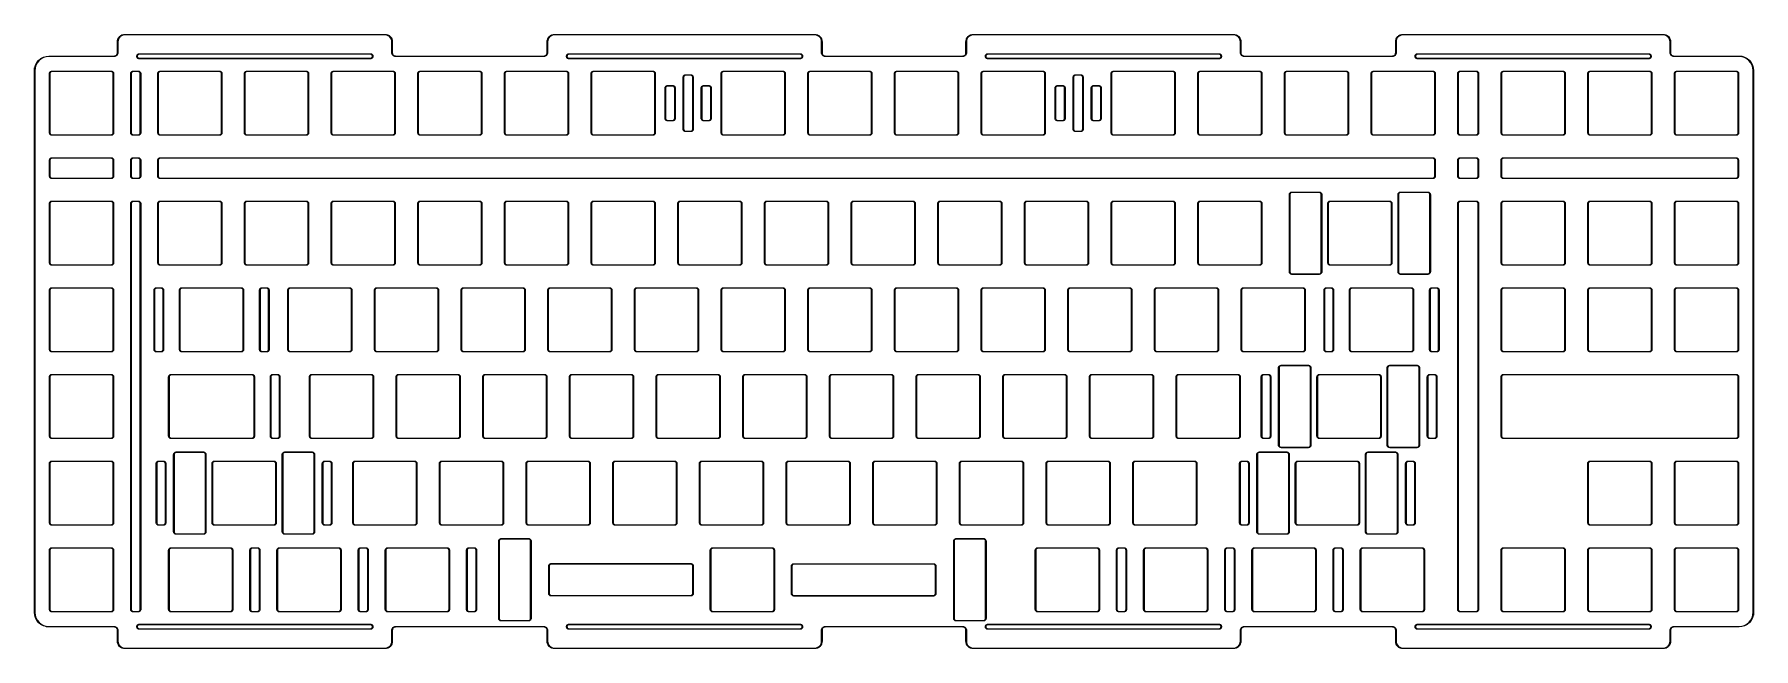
# Model space of a CAD drawing. Extents: x 3.3 to 18.2, y -11.5 to -6.2.
import ezdxf

# ---------------------------------------------------------------- set-up
doc = ezdxf.new("R2010")
doc.units = 0
doc.header["$MEASUREMENT"] = 0
doc.layers.add('BLACK', color=7, linetype='CONTINUOUS')

msp = doc.modelspace()

# ---------------------------------------------------------------- linework, layer by layer
at = {"layer": 'BLACK', "linetype": 'CONTINUOUS'}
for p, q in [((4.00273, -6.25611), (4.00845, -6.24535)), ((4.01184, -6.24736), (4.00629, -6.25779)), ((4.00845, -6.24535), (4.00846, -6.24532)), ((4.00845, -6.24535), (4.00845, -6.24535)), ((4.00845, -6.24535), (4.00845, -6.24535)), ((4.00846, -6.24532), (4.00857, -6.24517)), ((4.00857, -6.24517), (4.00866, -6.24503)), ((4.00866, -6.24503), (4.01637, -6.23557)), ((4.0193, -6.23821), (4.01184, -6.24736)), ((4.01637, -6.23557), (4.01639, -6.23555)), ((4.01637, -6.23557), (4.01637, -6.23557)), ((4.01637, -6.23557), (4.01637, -6.23557)), ((4.01639, -6.23555), (4.01652, -6.23543)), ((4.01652, -6.23543), (4.01664, -6.2353)), ((4.01664, -6.2353), (4.02604, -6.22753)), ((4.0284, -6.23068), (4.0193, -6.23821)), ((4.02604, -6.22753), (4.02606, -6.22751)), ((4.02604, -6.22753), (4.02604, -6.22753)), ((4.02604, -6.22753), (4.02604, -6.22753)), ((4.02606, -6.22751), (4.02621, -6.22741)), ((4.02621, -6.22741), (4.02636, -6.22731)), ((4.02636, -6.22731), (4.03709, -6.22151)), ((4.03879, -6.22506), (4.0284, -6.23068)), ((4.03709, -6.22151), (4.03711, -6.2215)), ((4.03709, -6.22151), (4.03709, -6.22151)), ((4.03709, -6.22151), (4.03709, -6.22151)), ((4.03711, -6.2215), (4.03728, -6.22143)), ((4.03728, -6.22143), (4.03744, -6.22136)), ((4.03744, -6.22136), (4.0491, -6.21775)), ((4.05008, -6.22157), (4.03879, -6.22506)), ((4.0491, -6.21775), (4.0491, -6.21775)), ((4.0491, -6.21775), (4.04912, -6.21775)), ((4.04912, -6.21775), (4.0493, -6.21771)), ((4.0493, -6.21771), (4.04947, -6.21768)), ((4.04947, -6.21768), (4.0616, -6.2164)), ((4.06191, -6.22033), (4.05008, -6.22157)), ((4.0616, -6.2164), (4.06163, -6.2164)), ((4.06163, -6.2164), (4.06172, -6.2164)), ((4.06172, -6.2164), (4.0618, -6.21639)), ((4.0618, -6.21639), (4.06214, -6.21639)), ((4.06225, -6.22033), (4.06191, -6.22033)), ((4.06214, -6.21639), (4.06215, -6.21639)), ((4.06215, -6.21639), (6.3122, -6.21639)), ((6.31201, -6.22033), (4.06225, -6.22033)), ((6.32386, -6.22149), (6.31201, -6.22033)), ((6.3122, -6.21639), (6.31229, -6.2164)), ((6.31229, -6.2164), (6.31229, -6.2164)), ((6.31229, -6.2164), (6.32443, -6.21759)), ((6.33516, -6.2249), (6.32386, -6.22149)), ((6.32443, -6.21759), (6.32443, -6.21759)), ((6.32443, -6.21759), (6.32443, -6.21759)), ((6.32443, -6.21759), (6.32446, -6.21759)), ((6.32446, -6.21759), (6.32463, -6.21763)), ((6.32463, -6.21763), (6.32481, -6.21766)), ((6.32481, -6.21766), (6.33649, -6.22119)), ((6.34559, -6.23045), (6.33516, -6.2249)), ((6.33649, -6.22119), (6.33651, -6.2212)), ((6.33651, -6.2212), (6.33668, -6.22127)), ((6.33668, -6.22127), (6.33684, -6.22134)), ((6.33684, -6.22134), (6.34761, -6.22706)), ((6.35475, -6.23791), (6.34559, -6.23045)), ((6.34761, -6.22706), (6.34761, -6.22706)), ((6.34761, -6.22706), (6.34761, -6.22706)), ((6.34761, -6.22706), (6.34764, -6.22708)), ((6.34764, -6.22708), (6.34778, -6.22718)), ((6.34778, -6.22718), (6.34793, -6.22727)), ((6.34793, -6.22727), (6.35738, -6.23498)), ((6.36227, -6.24701), (6.35475, -6.23791)), ((6.35738, -6.23498), (6.35738, -6.23498)), ((6.35738, -6.23498), (6.35738, -6.23498)), ((6.35738, -6.23498), (6.3574, -6.235)), ((6.3574, -6.235), (6.35753, -6.23513)), ((6.35753, -6.23513), (6.35766, -6.23525)), ((6.35766, -6.23525), (6.36543, -6.24465)), ((6.36789, -6.2574), (6.36227, -6.24701)), ((6.36543, -6.24465), (6.36543, -6.24465)), ((6.36543, -6.24465), (6.36543, -6.24465)), ((6.36543, -6.24465), (6.36545, -6.24467)), ((6.36545, -6.24467), (6.36555, -6.24482)), ((6.36555, -6.24482), (6.36565, -6.24497)), ((6.36565, -6.24497), (6.37145, -6.2557)), ((7.72124, -6.25611), (7.72697, -6.24535)), ((7.73035, -6.24736), (7.72481, -6.25779)), ((7.72697, -6.24535), (7.72698, -6.24532)), ((7.72697, -6.24535), (7.72697, -6.24535)), ((7.72697, -6.24535), (7.72697, -6.24535)), ((7.72698, -6.24532), (7.72708, -6.24517)), ((7.72708, -6.24517), (7.72718, -6.24503)), ((7.72718, -6.24503), (7.73489, -6.23557)), ((7.73782, -6.23821), (7.73035, -6.24736)), ((7.73489, -6.23557), (7.73491, -6.23555)), ((7.73489, -6.23557), (7.73489, -6.23557)), ((7.73489, -6.23557), (7.73489, -6.23557)), ((7.73491, -6.23555), (7.73503, -6.23543)), ((7.73503, -6.23543), (7.73516, -6.2353)), ((7.73516, -6.2353), (7.74456, -6.22753)), ((7.74692, -6.23068), (7.73782, -6.23821)), ((7.74456, -6.22753), (7.74458, -6.22751)), ((7.74456, -6.22753), (7.74456, -6.22753)), ((7.74456, -6.22753), (7.74456, -6.22753)), ((7.74458, -6.22751), (7.74473, -6.22741)), ((7.74473, -6.22741), (7.74488, -6.22731)), ((7.74488, -6.22731), (7.7556, -6.22151)), ((7.75731, -6.22506), (7.74692, -6.23068)), ((7.7556, -6.22151), (7.75561, -6.22151)), ((7.75561, -6.22151), (7.75563, -6.2215)), ((7.75561, -6.22151), (7.75561, -6.22151)), ((7.75563, -6.2215), (7.75579, -6.22143)), ((7.75579, -6.22143), (7.75596, -6.22136)), ((7.75596, -6.22136), (7.76761, -6.21775)), ((7.76859, -6.22157), (7.75731, -6.22506)), ((7.76761, -6.21775), (7.76761, -6.21775)), ((7.76761, -6.21775), (7.76764, -6.21775)), ((7.76764, -6.21775), (7.76781, -6.21771)), ((7.76781, -6.21771), (7.76799, -6.21768)), ((7.76799, -6.21768), (7.78012, -6.2164)), ((7.78043, -6.22033), (7.76859, -6.22157)), ((7.78012, -6.2164), (7.78015, -6.2164)), ((7.78015, -6.2164), (7.78023, -6.2164)), ((7.78023, -6.2164), (7.78032, -6.21639)), ((7.78032, -6.21639), (7.78066, -6.21639)), ((7.78077, -6.22033), (7.78043, -6.22033)), ((7.78066, -6.21639), (7.78066, -6.21639)), ((7.78066, -6.21639), (10.0307, -6.21639)), ((10.0305, -6.22033), (7.78077, -6.22033)), ((10.0424, -6.22149), (10.0305, -6.22033)), ((10.0307, -6.21639), (10.0308, -6.2164)), ((10.0308, -6.2164), (10.0308, -6.2164)), ((10.0308, -6.2164), (10.0429, -6.21759)), ((10.0537, -6.2249), (10.0424, -6.22149)), ((10.0429, -6.21759), (10.0429, -6.21759)), ((10.0429, -6.21759), (10.0429, -6.21759)), ((10.0429, -6.21759), (10.043, -6.21759)), ((10.043, -6.21759), (10.0431, -6.21763)), ((10.0431, -6.21763), (10.0433, -6.21766)), ((10.0433, -6.21766), (10.055, -6.22119)), ((10.0641, -6.23045), (10.0537, -6.2249)), ((10.055, -6.22119), (10.055, -6.2212)), ((10.055, -6.2212), (10.0552, -6.22127)), ((10.0552, -6.22127), (10.0554, -6.22134)), ((10.0554, -6.22134), (10.0661, -6.22706)), ((10.0733, -6.23791), (10.0641, -6.23045)), ((10.0661, -6.22706), (10.0661, -6.22706)), ((10.0661, -6.22706), (10.0661, -6.22706)), ((10.0661, -6.22706), (10.0662, -6.22708)), ((10.0662, -6.22708), (10.0663, -6.22718)), ((10.0663, -6.22718), (10.0664, -6.22727)), ((10.0664, -6.22727), (10.0759, -6.23498)), ((10.0808, -6.24701), (10.0733, -6.23791)), ((10.0759, -6.23498), (10.0759, -6.23498)), ((10.0759, -6.23498), (10.0759, -6.23498)), ((10.0759, -6.23498), (10.0759, -6.235)), ((10.0759, -6.235), (10.076, -6.23513)), ((10.076, -6.23513), (10.0762, -6.23525)), ((10.0762, -6.23525), (10.0839, -6.24465)), ((10.0864, -6.2574), (10.0808, -6.24701)), ((10.0839, -6.24465), (10.0839, -6.24465)), ((10.0839, -6.24465), (10.0839, -6.24465)), ((10.0839, -6.24465), (10.084, -6.24467)), ((10.084, -6.24467), (10.0841, -6.24482)), ((10.0841, -6.24482), (10.0842, -6.24497)), ((10.0842, -6.24497), (10.09, -6.2557)), ((11.346, -6.25611), (11.3517, -6.24535)), ((11.3551, -6.24736), (11.3496, -6.25779)), ((11.3517, -6.24535), (11.3518, -6.24532)), ((11.3517, -6.24535), (11.3517, -6.24535)), ((11.3517, -6.24535), (11.3517, -6.24535)), ((11.3518, -6.24532), (11.3519, -6.24517)), ((11.3519, -6.24517), (11.352, -6.24503)), ((11.352, -6.24503), (11.3597, -6.23557)), ((11.3626, -6.23821), (11.3551, -6.24736)), ((11.3597, -6.23555), (11.3598, -6.23543)), ((11.3597, -6.23557), (11.3597, -6.23555)), ((11.3597, -6.23557), (11.3597, -6.23557)), ((11.3597, -6.23557), (11.3597, -6.23557)), ((11.3598, -6.23543), (11.3599, -6.2353)), ((11.3599, -6.2353), (11.3693, -6.22753)), ((11.3717, -6.23068), (11.3626, -6.23821)), ((11.3693, -6.22753), (11.3694, -6.22751)), ((11.3693, -6.22753), (11.3693, -6.22753)), ((11.3693, -6.22753), (11.3693, -6.22753)), ((11.3694, -6.22751), (11.3695, -6.22741)), ((11.3695, -6.22741), (11.3696, -6.22731)), ((11.3696, -6.22731), (11.3804, -6.22151)), ((11.3821, -6.22506), (11.3717, -6.23068)), ((11.3804, -6.2215), (11.3806, -6.22143)), ((11.3804, -6.22151), (11.3804, -6.2215)), ((11.3804, -6.22151), (11.3804, -6.22151)), ((11.3804, -6.22151), (11.3804, -6.22151)), ((11.3806, -6.22143), (11.3807, -6.22136)), ((11.3807, -6.22136), (11.3924, -6.21775)), ((11.3934, -6.22157), (11.3821, -6.22506)), ((11.3924, -6.21775), (11.3926, -6.21771)), ((11.3924, -6.21775), (11.3924, -6.21775)), ((11.3924, -6.21775), (11.3924, -6.21775)), ((11.3926, -6.21771), (11.3928, -6.21768)), ((11.3928, -6.21768), (11.4049, -6.2164)), ((11.4052, -6.22033), (11.3934, -6.22157)), ((11.4049, -6.2164), (11.4049, -6.2164)), ((11.4049, -6.2164), (11.405, -6.2164)), ((11.405, -6.2164), (11.4051, -6.21639)), ((11.4051, -6.21639), (11.4054, -6.21639)), ((11.4055, -6.22033), (11.4052, -6.22033)), ((11.4054, -6.21639), (11.4054, -6.21639)), ((11.4054, -6.21639), (13.6555, -6.21639)), ((13.6553, -6.22033), (11.4055, -6.22033)), ((13.6671, -6.22149), (13.6553, -6.22033)), ((13.6555, -6.21639), (13.6556, -6.2164)), ((13.6556, -6.2164), (13.6556, -6.2164)), ((13.6556, -6.2164), (13.6677, -6.21759)), ((13.6785, -6.2249), (13.6671, -6.22149)), ((13.6677, -6.21759), (13.6677, -6.21759)), ((13.6677, -6.21759), (13.6677, -6.21759)), ((13.6677, -6.21759), (13.6677, -6.21759)), ((13.6677, -6.21759), (13.6679, -6.21763)), ((13.6679, -6.21763), (13.6681, -6.21766)), ((13.6681, -6.21766), (13.6798, -6.22119)), ((13.6889, -6.23045), (13.6785, -6.2249)), ((13.6798, -6.22119), (13.6798, -6.2212)), ((13.6798, -6.2212), (13.68, -6.22127)), ((13.68, -6.22127), (13.6801, -6.22134)), ((13.6801, -6.22134), (13.6909, -6.22706)), ((13.698, -6.23791), (13.6889, -6.23045)), ((13.6909, -6.22706), (13.6909, -6.22706)), ((13.6909, -6.22706), (13.6909, -6.22706)), ((13.6909, -6.22706), (13.6909, -6.22708)), ((13.6909, -6.22708), (13.6911, -6.22718)), ((13.6911, -6.22718), (13.6912, -6.22727)), ((13.6912, -6.22727), (13.7007, -6.23498)), ((13.7056, -6.24701), (13.698, -6.23791)), ((13.7007, -6.23498), (13.7007, -6.23498)), ((13.7007, -6.23498), (13.7007, -6.23498)), ((13.7007, -6.23498), (13.7007, -6.235)), ((13.7007, -6.235), (13.7008, -6.23513)), ((13.7008, -6.23513), (13.7009, -6.23525)), ((13.7009, -6.23525), (13.7087, -6.24465)), ((13.7112, -6.2574), (13.7056, -6.24701)), ((13.7087, -6.24465), (13.7087, -6.24465)), ((13.7087, -6.24465), (13.7087, -6.24465)), ((13.7087, -6.24465), (13.7087, -6.24467)), ((13.7087, -6.24467), (13.7088, -6.24482)), ((13.7088, -6.24482), (13.7089, -6.24497)), ((13.7089, -6.24497), (13.7147, -6.2557)), ((15.0645, -6.25611), (15.0703, -6.24535)), ((15.0736, -6.24736), (15.0681, -6.25779)), ((15.0703, -6.24532), (15.0704, -6.24517)), ((15.0703, -6.24535), (15.0703, -6.24532)), ((15.0703, -6.24535), (15.0703, -6.24535)), ((15.0703, -6.24535), (15.0703, -6.24535)), ((15.0704, -6.24517), (15.0705, -6.24503)), ((15.0705, -6.24503), (15.0782, -6.23557)), ((15.0811, -6.23821), (15.0736, -6.24736)), ((15.0782, -6.23555), (15.0783, -6.23543)), ((15.0782, -6.23557), (15.0782, -6.23555)), ((15.0782, -6.23557), (15.0782, -6.23557)), ((15.0782, -6.23557), (15.0782, -6.23557)), ((15.0783, -6.23543), (15.0784, -6.2353)), ((15.0784, -6.2353), (15.0878, -6.22753)), ((15.0902, -6.23068), (15.0811, -6.23821)), ((15.0878, -6.22753), (15.0879, -6.22751)), ((15.0878, -6.22753), (15.0878, -6.22753)), ((15.0878, -6.22753), (15.0878, -6.22753)), ((15.0879, -6.22751), (15.088, -6.22741)), ((15.088, -6.22741), (15.0882, -6.22731)), ((15.0882, -6.22731), (15.0989, -6.22151)), ((15.1006, -6.22506), (15.0902, -6.23068)), ((15.0989, -6.2215), (15.0991, -6.22143)), ((15.0989, -6.22151), (15.0989, -6.2215)), ((15.0989, -6.22151), (15.0989, -6.22151)), ((15.0989, -6.22151), (15.0989, -6.22151)), ((15.0991, -6.22143), (15.0992, -6.22136)), ((15.0992, -6.22136), (15.1109, -6.21775)), ((15.1119, -6.22157), (15.1006, -6.22506)), ((15.1109, -6.21775), (15.1111, -6.21771)), ((15.1109, -6.21775), (15.1109, -6.21775)), ((15.1109, -6.21775), (15.1109, -6.21775)), ((15.1111, -6.21771), (15.1113, -6.21768)), ((15.1113, -6.21768), (15.1234, -6.2164)), ((15.1237, -6.22033), (15.1119, -6.22157)), ((15.1234, -6.2164), (15.1234, -6.2164)), ((15.1234, -6.2164), (15.1235, -6.2164)), ((15.1235, -6.2164), (15.1236, -6.21639)), ((15.1236, -6.21639), (15.1239, -6.21639)), ((15.1241, -6.22033), (15.1237, -6.22033)), ((15.1239, -6.21639), (15.124, -6.21639)), ((15.124, -6.21639), (17.374, -6.21639)), ((17.3738, -6.22033), (15.1241, -6.22033)), ((17.3857, -6.22149), (17.3738, -6.22033)), ((17.374, -6.21639), (17.3741, -6.2164)), ((17.3741, -6.2164), (17.3741, -6.2164)), ((17.3741, -6.2164), (17.3862, -6.21759)), ((17.397, -6.2249), (17.3857, -6.22149)), ((17.3862, -6.21759), (17.3862, -6.21759)), ((17.3862, -6.21759), (17.3862, -6.21759)), ((17.3862, -6.21759), (17.3863, -6.21759)), ((17.3863, -6.21759), (17.3864, -6.21763)), ((17.3864, -6.21763), (17.3866, -6.21766)), ((17.3866, -6.21766), (17.3983, -6.22119)), ((17.4074, -6.23045), (17.397, -6.2249)), ((17.3983, -6.22119), (17.3983, -6.2212)), ((17.3983, -6.2212), (17.3985, -6.22127)), ((17.3985, -6.22127), (17.3986, -6.22134)), ((17.3986, -6.22134), (17.4094, -6.22706)), ((17.4165, -6.23791), (17.4074, -6.23045)), ((17.4094, -6.22706), (17.4094, -6.22706)), ((17.4094, -6.22706), (17.4094, -6.22706)), ((17.4094, -6.22706), (17.4094, -6.22708)), ((17.4094, -6.22708), (17.4096, -6.22718)), ((17.4096, -6.22718), (17.4097, -6.22727)), ((17.4097, -6.22727), (17.4192, -6.23498)), ((17.4241, -6.24701), (17.4165, -6.23791)), ((17.4192, -6.23498), (17.4192, -6.23498)), ((17.4192, -6.23498), (17.4192, -6.23498)), ((17.4192, -6.23498), (17.4192, -6.235)), ((17.4192, -6.235), (17.4193, -6.23513)), ((17.4193, -6.23513), (17.4195, -6.23525)), ((17.4195, -6.23525), (17.4272, -6.24465)), ((17.4297, -6.2574), (17.4241, -6.24701)), ((17.4272, -6.24465), (17.4272, -6.24465)), ((17.4272, -6.24465), (17.4272, -6.24465)), ((17.4272, -6.24465), (17.4273, -6.24467)), ((17.4273, -6.24467), (17.4273, -6.24482)), ((17.4273, -6.24482), (17.4274, -6.24497)), ((17.4274, -6.24497), (17.4332, -6.2557)), ((3.98487, -6.39886), (3.98927, -6.39522)), ((3.98927, -6.39522), (3.99288, -6.3908)), ((3.99605, -6.39314), (3.9922, -6.39786)), ((3.99288, -6.3908), (3.99556, -6.38575)), ((3.99556, -6.38575), (3.99721, -6.38028)), ((3.99615, -6.39299), (3.99605, -6.39314)), ((3.99625, -6.39284), (3.99615, -6.39299)), ((3.99627, -6.39282), (3.99625, -6.39284)), ((3.99913, -6.38743), (3.99627, -6.39281)), ((3.99627, -6.39281), (3.99627, -6.39281)), ((3.99627, -6.39281), (3.99627, -6.39282)), ((3.99721, -6.38028), (3.99778, -6.3745)), ((3.99778, -6.28076), (3.99779, -6.28066)), ((3.99778, -6.3745), (3.99778, -6.28076)), ((3.99779, -6.28066), (3.99898, -6.26852)), ((3.99898, -6.2685), (3.99902, -6.26832)), ((3.99898, -6.26852), (3.99898, -6.2685)), ((3.99898, -6.26852), (3.99898, -6.26852)), ((3.99898, -6.26852), (3.99898, -6.26852)), ((3.99902, -6.26832), (3.99905, -6.26815)), ((3.99905, -6.26815), (4.00258, -6.25647)), ((3.9992, -6.38726), (3.99913, -6.38743)), ((3.99927, -6.3871), (3.9992, -6.38726)), ((4.00104, -6.38124), (3.99927, -6.38707)), ((3.99927, -6.38707), (3.99927, -6.38708)), ((3.99927, -6.38708), (3.99927, -6.38708)), ((3.99927, -6.38708), (3.99927, -6.3871)), ((4.00107, -6.38106), (4.00104, -6.38124)), ((4.00111, -6.38089), (4.00107, -6.38106)), ((4.00171, -6.37479), (4.00111, -6.38086)), ((4.00111, -6.38086), (4.00111, -6.38086)), ((4.00111, -6.38086), (4.00111, -6.38086)), ((4.00111, -6.38086), (4.00111, -6.38089)), ((4.00172, -6.37469), (4.00171, -6.37479)), ((4.00171, -6.37479), (4.00171, -6.37479)), ((4.00288, -6.2691), (4.00172, -6.28095)), ((4.00172, -6.28095), (4.00172, -6.37469)), ((4.00258, -6.25647), (4.00259, -6.25644)), ((4.00259, -6.25644), (4.00266, -6.25628)), ((4.00266, -6.25628), (4.00273, -6.25611)), ((4.00629, -6.25779), (4.00288, -6.2691)), ((4.16723, -6.39759), (4.1673, -6.39742)), ((4.1673, -6.39742), (4.1691, -6.39403)), ((4.1691, -6.39403), (4.16912, -6.394)), ((4.1691, -6.39403), (4.1691, -6.39403)), ((4.1691, -6.39403), (4.1691, -6.39403)), ((4.16912, -6.394), (4.16921, -6.39386)), ((4.16921, -6.39386), (4.16931, -6.39371)), ((4.16931, -6.39371), (4.17174, -6.39073)), ((4.17249, -6.39605), (4.17087, -6.3991)), ((4.17174, -6.39073), (4.17176, -6.39071)), ((4.17176, -6.39071), (4.17189, -6.39059)), ((4.17189, -6.39059), (4.17201, -6.39046)), ((4.17201, -6.39046), (4.17497, -6.38801)), ((4.17467, -6.39337), (4.17249, -6.39605)), ((4.17733, -6.39117), (4.17467, -6.39337)), ((4.17497, -6.38801), (4.175, -6.38799)), ((4.17497, -6.38801), (4.17497, -6.38801)), ((4.17497, -6.38801), (4.17497, -6.38801)), ((4.175, -6.38799), (4.17514, -6.3879)), ((4.17514, -6.3879), (4.17529, -6.3878)), ((4.17529, -6.3878), (4.17867, -6.38597)), ((4.18037, -6.38952), (4.17733, -6.39117)), ((4.17867, -6.38597), (4.1787, -6.38596)), ((4.17867, -6.38597), (4.17867, -6.38597)), ((4.17867, -6.38597), (4.17867, -6.38597)), ((4.1787, -6.38596), (4.17886, -6.38589)), ((4.17886, -6.38589), (4.17903, -6.38582)), ((4.17903, -6.38582), (4.1827, -6.38468)), ((4.18368, -6.3885), (4.18037, -6.38952)), ((4.1827, -6.38468), (4.1827, -6.38468)), ((4.1827, -6.38468), (4.18272, -6.38468)), ((4.18272, -6.38468), (4.1829, -6.38464)), ((4.1829, -6.38464), (4.18307, -6.38461)), ((4.18307, -6.38461), (4.18689, -6.3842)), ((4.18721, -6.38813), (4.18368, -6.3885)), ((4.18689, -6.3842), (4.18692, -6.3842)), ((4.18692, -6.3842), (4.18701, -6.3842)), ((4.18701, -6.3842), (4.18709, -6.38419)), ((4.18709, -6.38419), (4.18714, -6.38419)), ((4.18714, -6.38419), (4.18714, -6.38419)), ((4.18714, -6.38419), (6.18721, -6.38419)), ((4.18724, -6.38813), (4.18721, -6.38813)), ((6.18701, -6.38813), (4.18724, -6.38813)), ((6.19055, -6.38848), (6.18701, -6.38813)), ((6.18721, -6.38419), (6.1873, -6.3842)), ((6.1873, -6.3842), (6.1873, -6.3842)), ((6.1873, -6.3842), (6.19113, -6.38458)), ((6.19386, -6.38948), (6.19055, -6.38848)), ((6.19113, -6.38458), (6.19113, -6.38458)), ((6.19113, -6.38458), (6.19113, -6.38458)), ((6.19113, -6.38458), (6.19115, -6.38458)), ((6.19115, -6.38458), (6.19133, -6.38462)), ((6.19133, -6.38462), (6.1915, -6.38465)), ((6.1915, -6.38465), (6.19518, -6.38576)), ((6.19691, -6.3911), (6.19386, -6.38948)), ((6.19518, -6.38576), (6.19521, -6.38577)), ((6.19521, -6.38577), (6.19537, -6.38584)), ((6.19537, -6.38584), (6.19554, -6.38591)), ((6.19554, -6.38591), (6.19893, -6.38771)), ((6.19959, -6.39328), (6.19691, -6.3911)), ((6.19893, -6.38771), (6.19893, -6.38771)), ((6.19893, -6.38771), (6.19893, -6.38771)), ((6.19893, -6.38771), (6.19895, -6.38773)), ((6.19895, -6.38773), (6.1991, -6.38782)), ((6.1991, -6.38782), (6.19925, -6.38792)), ((6.19925, -6.38792), (6.20223, -6.39035)), ((6.20179, -6.39594), (6.19959, -6.39328)), ((6.20343, -6.39898), (6.20179, -6.39594)), ((6.20223, -6.39035), (6.20225, -6.39037)), ((6.20225, -6.39037), (6.20237, -6.3905)), ((6.20237, -6.3905), (6.2025, -6.39062)), ((6.2025, -6.39062), (6.20495, -6.39358)), ((6.20495, -6.39358), (6.20495, -6.39358)), ((6.20495, -6.39358), (6.20495, -6.39358)), ((6.20495, -6.39358), (6.20496, -6.39361)), ((6.20496, -6.39361), (6.20506, -6.39375)), ((6.20506, -6.39375), (6.20516, -6.3939)), ((6.20516, -6.3939), (6.20699, -6.39728)), ((6.20699, -6.39728), (6.20699, -6.39728)), ((6.20699, -6.39728), (6.20699, -6.39728)), ((6.20699, -6.39728), (6.207, -6.39731)), ((6.207, -6.39731), (6.20707, -6.39747)), ((6.20707, -6.39747), (6.20714, -6.39764)), ((6.37138, -6.26869), (6.36789, -6.2574)), ((6.37263, -6.28052), (6.37138, -6.26869)), ((6.37145, -6.2557), (6.37145, -6.2557)), ((6.37145, -6.2557), (6.37145, -6.2557)), ((6.37145, -6.2557), (6.37146, -6.25572)), ((6.37146, -6.25572), (6.37153, -6.25589)), ((6.37153, -6.25589), (6.3716, -6.25605)), ((6.3716, -6.25605), (6.3752, -6.26771)), ((6.37263, -6.28086), (6.37263, -6.28052)), ((6.37263, -6.37469), (6.37263, -6.28086)), ((6.37263, -6.28086), (6.37263, -6.28086)), ((6.37263, -6.3747), (6.37263, -6.37469)), ((6.37263, -6.37482), (6.37263, -6.3747)), ((6.37264, -6.37491), (6.37263, -6.37482)), ((6.37264, -6.375), (6.37264, -6.37491)), ((6.37264, -6.37502), (6.37264, -6.375)), ((6.37328, -6.38109), (6.37264, -6.37502)), ((6.37331, -6.38126), (6.37328, -6.38109)), ((6.37335, -6.38144), (6.37331, -6.38126)), ((6.37336, -6.38146), (6.37335, -6.38144)), ((6.37516, -6.38729), (6.37336, -6.38146)), ((6.37523, -6.38745), (6.37516, -6.38729)), ((6.3752, -6.26771), (6.37521, -6.26773)), ((6.37521, -6.26773), (6.37524, -6.26791)), ((6.3753, -6.38762), (6.37523, -6.38745)), ((6.37524, -6.26791), (6.37528, -6.26808)), ((6.37528, -6.26808), (6.37655, -6.28021)), ((6.37531, -6.38764), (6.3753, -6.38762)), ((6.37821, -6.39301), (6.37531, -6.38764)), ((6.37531, -6.38764), (6.37531, -6.38764)), ((6.37531, -6.38764), (6.37531, -6.38764)), ((6.37655, -6.28021), (6.37656, -6.28024)), ((6.37656, -6.28024), (6.37656, -6.28033)), ((6.37656, -6.28033), (6.37657, -6.28041)), ((6.37657, -6.28041), (6.37657, -6.28075)), ((6.37657, -6.28075), (6.37657, -6.28076)), ((6.37657, -6.28076), (6.37657, -6.37459)), ((6.37657, -6.37459), (6.37657, -6.37471)), ((6.37657, -6.37471), (6.37717, -6.38048)), ((6.37717, -6.38048), (6.37886, -6.38594)), ((6.37831, -6.39316), (6.37821, -6.39301)), ((6.37841, -6.39331), (6.37831, -6.39316)), ((6.37842, -6.39333), (6.37841, -6.39331)), ((6.38231, -6.39803), (6.37842, -6.39333)), ((6.37842, -6.39333), (6.37842, -6.39333)), ((6.37842, -6.39333), (6.37842, -6.39333)), ((6.37886, -6.38594), (6.38158, -6.39097)), ((6.38158, -6.39097), (6.38522, -6.39537)), ((6.38522, -6.39537), (6.38965, -6.39898)), ((7.70338, -6.39886), (7.70778, -6.39522)), ((7.70778, -6.39522), (7.7114, -6.3908)), ((7.71457, -6.39314), (7.71071, -6.39786)), ((7.7114, -6.3908), (7.71408, -6.38575)), ((7.71408, -6.38575), (7.71573, -6.38028)), ((7.71467, -6.39299), (7.71457, -6.39314)), ((7.71477, -6.39284), (7.71467, -6.39299)), ((7.71478, -6.39282), (7.71477, -6.39284)), ((7.71764, -6.38743), (7.71478, -6.39281)), ((7.71478, -6.39281), (7.71478, -6.39281)), ((7.71478, -6.39281), (7.71478, -6.39282)), ((7.71573, -6.38028), (7.7163, -6.3745)), ((7.7163, -6.28066), (7.71749, -6.26852)), ((7.7163, -6.28076), (7.7163, -6.28066)), ((7.7163, -6.3745), (7.7163, -6.28076)), ((7.71749, -6.26852), (7.7175, -6.2685)), ((7.71749, -6.26852), (7.71749, -6.26852)), ((7.71749, -6.26852), (7.71749, -6.26852)), ((7.7175, -6.2685), (7.71753, -6.26832)), ((7.71753, -6.26832), (7.71757, -6.26815)), ((7.71757, -6.26815), (7.72109, -6.25647)), ((7.71771, -6.38726), (7.71764, -6.38743)), ((7.71778, -6.3871), (7.71771, -6.38726)), ((7.71779, -6.38708), (7.71778, -6.3871)), ((7.71955, -6.38124), (7.71779, -6.38707)), ((7.71779, -6.38707), (7.71779, -6.38708)), ((7.71779, -6.38708), (7.71779, -6.38708)), ((7.71959, -6.38106), (7.71955, -6.38124)), ((7.71962, -6.38089), (7.71959, -6.38106)), ((7.71963, -6.38086), (7.71962, -6.38089)), ((7.72022, -6.37479), (7.71963, -6.38086)), ((7.71963, -6.38086), (7.71963, -6.38086)), ((7.71963, -6.38086), (7.71963, -6.38086)), ((7.72023, -6.37469), (7.72022, -6.37479)), ((7.72022, -6.37479), (7.72022, -6.37479)), ((7.72139, -6.2691), (7.72023, -6.28095)), ((7.72023, -6.28095), (7.72023, -6.37469)), ((7.72109, -6.25647), (7.7211, -6.25644)), ((7.7211, -6.25644), (7.72117, -6.25628)), ((7.72117, -6.25628), (7.72124, -6.25611)), ((7.72481, -6.25779), (7.72139, -6.2691)), ((7.88575, -6.39759), (7.88581, -6.39742)), ((7.88581, -6.39742), (7.88762, -6.39403)), ((7.88762, -6.39403), (7.88763, -6.394)), ((7.88762, -6.39403), (7.88762, -6.39403)), ((7.88762, -6.39403), (7.88762, -6.39403)), ((7.88763, -6.394), (7.88773, -6.39386)), ((7.88773, -6.39386), (7.88783, -6.39371)), ((7.88783, -6.39371), (7.89026, -6.39073)), ((7.891, -6.39605), (7.88938, -6.3991)), ((7.89026, -6.39073), (7.89028, -6.39071)), ((7.89028, -6.39071), (7.8904, -6.39059)), ((7.8904, -6.39059), (7.89053, -6.39046)), ((7.89053, -6.39046), (7.89349, -6.38801)), ((7.89319, -6.39337), (7.891, -6.39605)), ((7.89585, -6.39117), (7.89319, -6.39337)), ((7.89349, -6.38801), (7.89351, -6.38799)), ((7.89349, -6.38801), (7.89349, -6.38801)), ((7.89349, -6.38801), (7.89349, -6.38801)), ((7.89351, -6.38799), (7.89366, -6.3879)), ((7.89366, -6.3879), (7.89381, -6.3878)), ((7.89381, -6.3878), (7.89719, -6.38597)), ((7.89889, -6.38952), (7.89585, -6.39117)), ((7.89719, -6.38597), (7.89721, -6.38596)), ((7.89719, -6.38597), (7.89719, -6.38597)), ((7.89719, -6.38597), (7.89719, -6.38597)), ((7.89721, -6.38596), (7.89738, -6.38589)), ((7.89738, -6.38589), (7.89754, -6.38582)), ((7.89754, -6.38582), (7.90121, -6.38468)), ((7.90219, -6.3885), (7.89889, -6.38952)), ((7.90121, -6.38468), (7.90121, -6.38468)), ((7.90121, -6.38468), (7.90124, -6.38468)), ((7.90124, -6.38468), (7.90141, -6.38464)), ((7.90141, -6.38464), (7.90159, -6.38461)), ((7.90159, -6.38461), (7.90541, -6.3842)), ((7.90572, -6.38813), (7.90219, -6.3885)), ((7.90541, -6.3842), (7.90544, -6.3842)), ((7.90544, -6.3842), (7.90552, -6.3842)), ((7.90552, -6.3842), (7.90561, -6.38419)), ((7.90561, -6.38419), (7.90565, -6.38419)), ((7.90565, -6.38419), (7.90566, -6.38419)), ((7.90566, -6.38419), (9.90572, -6.38419)), ((7.90576, -6.38813), (7.90572, -6.38813)), ((9.90553, -6.38813), (7.90576, -6.38813)), ((9.90907, -6.38848), (9.90553, -6.38813)), ((9.90572, -6.38419), (9.90582, -6.3842)), ((9.90582, -6.3842), (9.90582, -6.3842)), ((9.90582, -6.3842), (9.90964, -6.38458)), ((9.91237, -6.38948), (9.90907, -6.38848)), ((9.90964, -6.38458), (9.90964, -6.38458)), ((9.90964, -6.38458), (9.90964, -6.38458)), ((9.90964, -6.38458), (9.90967, -6.38458)), ((9.90967, -6.38458), (9.90984, -6.38462)), ((9.90984, -6.38462), (9.91002, -6.38465)), ((9.91002, -6.38465), (9.9137, -6.38576)), ((9.91542, -6.3911), (9.91237, -6.38948)), ((9.9137, -6.38576), (9.91372, -6.38577)), ((9.91372, -6.38577), (9.91389, -6.38584)), ((9.91389, -6.38584), (9.91405, -6.38591)), ((9.91405, -6.38591), (9.91744, -6.38771)), ((9.9181, -6.39328), (9.91542, -6.3911)), ((9.91744, -6.38771), (9.91744, -6.38771)), ((9.91744, -6.38771), (9.91744, -6.38771)), ((9.91744, -6.38771), (9.91747, -6.38773)), ((9.91747, -6.38773), (9.91761, -6.38782)), ((9.91761, -6.38782), (9.91776, -6.38792)), ((9.91776, -6.38792), (9.92074, -6.39035)), ((9.92031, -6.39594), (9.9181, -6.39328)), ((9.92195, -6.39898), (9.92031, -6.39594)), ((9.92074, -6.39035), (9.92076, -6.39037)), ((9.92076, -6.39037), (9.92089, -6.3905)), ((9.92089, -6.3905), (9.92101, -6.39062)), ((9.92101, -6.39062), (9.92346, -6.39358)), ((9.92346, -6.39358), (9.92346, -6.39358)), ((9.92346, -6.39358), (9.92346, -6.39358)), ((9.92346, -6.39358), (9.92348, -6.39361)), ((9.92348, -6.39361), (9.92358, -6.39375)), ((9.92358, -6.39375), (9.92368, -6.3939)), ((9.92368, -6.3939), (9.9255, -6.39728)), ((9.9255, -6.39728), (9.9255, -6.39728)), ((9.9255, -6.39728), (9.9255, -6.39728)), ((9.9255, -6.39728), (9.92552, -6.39731)), ((9.92552, -6.39731), (9.92558, -6.39747)), ((9.92558, -6.39747), (9.92565, -6.39764)), ((10.0899, -6.26869), (10.0864, -6.2574)), ((10.0911, -6.28052), (10.0899, -6.26869)), ((10.09, -6.2557), (10.09, -6.2557)), ((10.09, -6.2557), (10.09, -6.2557)), ((10.09, -6.2557), (10.09, -6.25572)), ((10.09, -6.25572), (10.09, -6.25589)), ((10.09, -6.25589), (10.0901, -6.25605)), ((10.0901, -6.25605), (10.0937, -6.26771)), ((10.0911, -6.28086), (10.0911, -6.28052)), ((10.0911, -6.37469), (10.0911, -6.28086)), ((10.0911, -6.28086), (10.0911, -6.28086)), ((10.0911, -6.3747), (10.0911, -6.37469)), ((10.0911, -6.37482), (10.0911, -6.3747)), ((10.0912, -6.37491), (10.0911, -6.37482)), ((10.0912, -6.375), (10.0912, -6.37491)), ((10.0912, -6.37502), (10.0912, -6.375)), ((10.0918, -6.38109), (10.0912, -6.37502)), ((10.0918, -6.38126), (10.0918, -6.38109)), ((10.0919, -6.38144), (10.0918, -6.38126)), ((10.0919, -6.38146), (10.0919, -6.38144)), ((10.0937, -6.38729), (10.0919, -6.38146)), ((10.0937, -6.26771), (10.0937, -6.26773)), ((10.0937, -6.26773), (10.0938, -6.26791)), ((10.0937, -6.38745), (10.0937, -6.38729)), ((10.0938, -6.38762), (10.0937, -6.38745)), ((10.0938, -6.26791), (10.0938, -6.26808)), ((10.0938, -6.26808), (10.0951, -6.28021)), ((10.0938, -6.38764), (10.0938, -6.38762)), ((10.0967, -6.39301), (10.0938, -6.38764)), ((10.0938, -6.38764), (10.0938, -6.38764)), ((10.0938, -6.38764), (10.0938, -6.38764)), ((10.0951, -6.28021), (10.0951, -6.28024)), ((10.0951, -6.28024), (10.0951, -6.28033)), ((10.0951, -6.28033), (10.0951, -6.28041)), ((10.0951, -6.28041), (10.0951, -6.28075)), ((10.0951, -6.28075), (10.0951, -6.28076)), ((10.0951, -6.28076), (10.0951, -6.37459)), ((10.0951, -6.37459), (10.0951, -6.37471)), ((10.0951, -6.37471), (10.0957, -6.38048)), ((10.0957, -6.38048), (10.0974, -6.38594)), ((10.0968, -6.39316), (10.0967, -6.39301)), ((10.0969, -6.39331), (10.0968, -6.39316)), ((10.0969, -6.39333), (10.0969, -6.39331)), ((10.1008, -6.39803), (10.0969, -6.39333)), ((10.0969, -6.39333), (10.0969, -6.39333)), ((10.0969, -6.39333), (10.0969, -6.39333)), ((10.0974, -6.38594), (10.1001, -6.39097)), ((10.1001, -6.39097), (10.1037, -6.39537)), ((10.1037, -6.39537), (10.1082, -6.39898)), ((11.3282, -6.39886), (11.3326, -6.39522)), ((11.3326, -6.39522), (11.3362, -6.3908)), ((11.3393, -6.39314), (11.3355, -6.39786)), ((11.3362, -6.3908), (11.3388, -6.38575)), ((11.3388, -6.38575), (11.3405, -6.38028)), ((11.3394, -6.39299), (11.3393, -6.39314)), ((11.3395, -6.39284), (11.3394, -6.39299)), ((11.3396, -6.39282), (11.3395, -6.39284)), ((11.3424, -6.38743), (11.3396, -6.39281)), ((11.3396, -6.39281), (11.3396, -6.39281)), ((11.3396, -6.39281), (11.3396, -6.39282)), ((11.3405, -6.38028), (11.3411, -6.3745)), ((11.3411, -6.28066), (11.3423, -6.26852)), ((11.3411, -6.28076), (11.3411, -6.28066)), ((11.3411, -6.3745), (11.3411, -6.28076)), ((11.3423, -6.26815), (11.3459, -6.25647)), ((11.3423, -6.26832), (11.3423, -6.26815)), ((11.3423, -6.2685), (11.3423, -6.26832)), ((11.3423, -6.26852), (11.3423, -6.2685)), ((11.3423, -6.26852), (11.3423, -6.26852)), ((11.3423, -6.26852), (11.3423, -6.26852)), ((11.3425, -6.38726), (11.3424, -6.38743)), ((11.3426, -6.3871), (11.3425, -6.38726)), ((11.3443, -6.38124), (11.3426, -6.38707)), ((11.3426, -6.38707), (11.3426, -6.38708)), ((11.3426, -6.38708), (11.3426, -6.38708)), ((11.3426, -6.38708), (11.3426, -6.3871)), ((11.3444, -6.38106), (11.3443, -6.38124)), ((11.345, -6.37479), (11.3444, -6.38086)), ((11.3444, -6.38086), (11.3444, -6.38086)), ((11.3444, -6.38086), (11.3444, -6.38086)), ((11.3444, -6.38086), (11.3444, -6.38089)), ((11.3444, -6.38089), (11.3444, -6.38106)), ((11.3462, -6.2691), (11.345, -6.28095)), ((11.345, -6.28095), (11.345, -6.37469)), ((11.345, -6.37469), (11.345, -6.37479)), ((11.345, -6.37479), (11.345, -6.37479)), ((11.3459, -6.25628), (11.346, -6.25611)), ((11.3459, -6.25644), (11.3459, -6.25628)), ((11.3459, -6.25647), (11.3459, -6.25644)), ((11.3496, -6.25779), (11.3462, -6.2691)), ((11.5105, -6.39759), (11.5106, -6.39742)), ((11.5106, -6.39742), (11.5124, -6.39403)), ((11.5124, -6.394), (11.5125, -6.39386)), ((11.5124, -6.39403), (11.5124, -6.394)), ((11.5124, -6.39403), (11.5124, -6.39403)), ((11.5124, -6.39403), (11.5124, -6.39403)), ((11.5125, -6.39386), (11.5126, -6.39371)), ((11.5126, -6.39371), (11.515, -6.39073)), ((11.5158, -6.39605), (11.5142, -6.3991)), ((11.515, -6.39071), (11.5152, -6.39059)), ((11.515, -6.39073), (11.515, -6.39071)), ((11.5152, -6.39059), (11.5153, -6.39046)), ((11.5153, -6.39046), (11.5183, -6.38801)), ((11.518, -6.39337), (11.5158, -6.39605)), ((11.5206, -6.39117), (11.518, -6.39337)), ((11.5183, -6.38799), (11.5184, -6.3879)), ((11.5183, -6.38801), (11.5183, -6.38799)), ((11.5183, -6.38801), (11.5183, -6.38801)), ((11.5183, -6.38801), (11.5183, -6.38801)), ((11.5184, -6.3879), (11.5186, -6.3878)), ((11.5186, -6.3878), (11.522, -6.38597)), ((11.5237, -6.38952), (11.5206, -6.39117)), ((11.522, -6.38596), (11.5221, -6.38589)), ((11.522, -6.38597), (11.522, -6.38596)), ((11.522, -6.38597), (11.522, -6.38597)), ((11.522, -6.38597), (11.522, -6.38597)), ((11.5221, -6.38589), (11.5223, -6.38582)), ((11.5223, -6.38582), (11.526, -6.38468)), ((11.527, -6.3885), (11.5237, -6.38952)), ((11.526, -6.38468), (11.5262, -6.38464)), ((11.526, -6.38468), (11.526, -6.38468)), ((11.526, -6.38468), (11.526, -6.38468)), ((11.5262, -6.38464), (11.5264, -6.38461)), ((11.5264, -6.38461), (11.5302, -6.3842)), ((11.5305, -6.38813), (11.527, -6.3885)), ((11.5302, -6.3842), (11.5302, -6.3842)), ((11.5302, -6.3842), (11.5303, -6.3842)), ((11.5303, -6.3842), (11.5304, -6.38419)), ((11.5304, -6.38419), (11.5304, -6.38419)), ((11.5304, -6.38419), (11.5304, -6.38419)), ((11.5304, -6.38419), (13.5305, -6.38419)), ((11.5305, -6.38813), (11.5305, -6.38813)), ((13.5303, -6.38813), (11.5305, -6.38813)), ((13.5338, -6.38848), (13.5303, -6.38813)), ((13.5305, -6.38419), (13.5306, -6.3842)), ((13.5306, -6.3842), (13.5306, -6.3842)), ((13.5306, -6.3842), (13.5344, -6.38458)), ((13.5371, -6.38948), (13.5338, -6.38848)), ((13.5344, -6.38458), (13.5344, -6.38458)), ((13.5344, -6.38458), (13.5344, -6.38458)), ((13.5344, -6.38458), (13.5344, -6.38458)), ((13.5344, -6.38458), (13.5346, -6.38462)), ((13.5346, -6.38462), (13.5348, -6.38465)), ((13.5348, -6.38465), (13.5385, -6.38576)), ((13.5402, -6.3911), (13.5371, -6.38948)), ((13.5385, -6.38576), (13.5385, -6.38577)), ((13.5385, -6.38577), (13.5387, -6.38584)), ((13.5387, -6.38584), (13.5388, -6.38591)), ((13.5388, -6.38591), (13.5422, -6.38771)), ((13.5429, -6.39328), (13.5402, -6.3911)), ((13.5422, -6.38771), (13.5422, -6.38771)), ((13.5422, -6.38771), (13.5422, -6.38771)), ((13.5422, -6.38771), (13.5422, -6.38773)), ((13.5422, -6.38773), (13.5424, -6.38782)), ((13.5424, -6.38782), (13.5425, -6.38792)), ((13.5425, -6.38792), (13.5455, -6.39035)), ((13.5451, -6.39594), (13.5429, -6.39328)), ((13.5467, -6.39898), (13.5451, -6.39594)), ((13.5455, -6.39035), (13.5455, -6.39037)), ((13.5455, -6.39037), (13.5457, -6.3905)), ((13.5457, -6.3905), (13.5458, -6.39062)), ((13.5458, -6.39062), (13.5482, -6.39358)), ((13.5482, -6.39358), (13.5482, -6.39358)), ((13.5482, -6.39358), (13.5482, -6.39358)), ((13.5482, -6.39358), (13.5483, -6.39361)), ((13.5483, -6.39361), (13.5483, -6.39375)), ((13.5483, -6.39375), (13.5484, -6.3939)), ((13.5484, -6.3939), (13.5503, -6.39728)), ((13.5503, -6.39728), (13.5503, -6.39728)), ((13.5503, -6.39728), (13.5503, -6.39728)), ((13.5503, -6.39728), (13.5503, -6.39731)), ((13.5503, -6.39731), (13.5504, -6.39747)), ((13.5504, -6.39747), (13.5504, -6.39764)), ((13.7147, -6.26869), (13.7112, -6.2574)), ((13.7147, -6.2557), (13.7147, -6.2557)), ((13.7147, -6.2557), (13.7147, -6.2557)), ((13.7147, -6.2557), (13.7147, -6.25572)), ((13.7147, -6.25572), (13.7148, -6.25589)), ((13.7159, -6.28052), (13.7147, -6.26869)), ((13.7148, -6.25589), (13.7149, -6.25605)), ((13.7149, -6.25605), (13.7185, -6.26771)), ((13.7159, -6.28086), (13.7159, -6.28052)), ((13.7159, -6.37469), (13.7159, -6.28086)), ((13.7159, -6.28086), (13.7159, -6.28086)), ((13.7159, -6.3747), (13.7159, -6.37469)), ((13.7159, -6.37482), (13.7159, -6.3747)), ((13.7159, -6.37491), (13.7159, -6.37482)), ((13.7159, -6.375), (13.7159, -6.37491)), ((13.7159, -6.37502), (13.7159, -6.375)), ((13.7166, -6.38109), (13.7159, -6.37502)), ((13.7166, -6.38126), (13.7166, -6.38109)), ((13.7166, -6.38144), (13.7166, -6.38126)), ((13.7166, -6.38146), (13.7166, -6.38144)), ((13.7184, -6.38729), (13.7166, -6.38146)), ((13.7185, -6.38745), (13.7184, -6.38729)), ((13.7185, -6.26771), (13.7185, -6.26773)), ((13.7185, -6.26773), (13.7185, -6.26791)), ((13.7185, -6.26791), (13.7186, -6.26808)), ((13.7186, -6.38762), (13.7185, -6.38745)), ((13.7186, -6.26808), (13.7198, -6.28021)), ((13.7186, -6.38764), (13.7186, -6.38762)), ((13.7215, -6.39301), (13.7186, -6.38764)), ((13.7186, -6.38764), (13.7186, -6.38764)), ((13.7186, -6.38764), (13.7186, -6.38764)), ((13.7198, -6.28021), (13.7198, -6.28024)), ((13.7198, -6.28024), (13.7198, -6.28033)), ((13.7198, -6.28033), (13.7199, -6.28041)), ((13.7199, -6.28041), (13.7199, -6.28075)), ((13.7199, -6.28075), (13.7199, -6.28076)), ((13.7199, -6.28076), (13.7199, -6.37459)), ((13.7199, -6.37459), (13.7199, -6.37471)), ((13.7199, -6.37471), (13.7205, -6.38048)), ((13.7205, -6.38048), (13.7222, -6.38594)), ((13.7216, -6.39316), (13.7215, -6.39301)), ((13.7217, -6.39331), (13.7216, -6.39316)), ((13.7217, -6.39333), (13.7217, -6.39331)), ((13.7256, -6.39803), (13.7217, -6.39333)), ((13.7217, -6.39333), (13.7217, -6.39333)), ((13.7217, -6.39333), (13.7217, -6.39333)), ((13.7222, -6.38594), (13.7249, -6.39097)), ((13.7249, -6.39097), (13.7285, -6.39537)), ((13.7285, -6.39537), (13.7329, -6.39898)), ((15.0467, -6.39886), (15.0511, -6.39522)), ((15.0511, -6.39522), (15.0547, -6.3908)), ((15.0579, -6.39314), (15.054, -6.39786)), ((15.0547, -6.3908), (15.0574, -6.38575)), ((15.0574, -6.38575), (15.059, -6.38028)), ((15.058, -6.39299), (15.0579, -6.39314)), ((15.0581, -6.39284), (15.058, -6.39299)), ((15.0609, -6.38743), (15.0581, -6.39281)), ((15.0581, -6.39281), (15.0581, -6.39281)), ((15.0581, -6.39281), (15.0581, -6.39282)), ((15.0581, -6.39282), (15.0581, -6.39284)), ((15.059, -6.38028), (15.0596, -6.3745)), ((15.0596, -6.28066), (15.0608, -6.26852)), ((15.0596, -6.28076), (15.0596, -6.28066)), ((15.0596, -6.3745), (15.0596, -6.28076)), ((15.0608, -6.26832), (15.0609, -6.26815)), ((15.0608, -6.2685), (15.0608, -6.26832)), ((15.0608, -6.26852), (15.0608, -6.2685)), ((15.0608, -6.26852), (15.0608, -6.26852)), ((15.0608, -6.26852), (15.0608, -6.26852)), ((15.0609, -6.26815), (15.0644, -6.25647)), ((15.061, -6.38726), (15.0609, -6.38743)), ((15.0611, -6.3871), (15.061, -6.38726)), ((15.0628, -6.38124), (15.0611, -6.38707)), ((15.0611, -6.38707), (15.0611, -6.38708)), ((15.0611, -6.38708), (15.0611, -6.38708)), ((15.0611, -6.38708), (15.0611, -6.3871)), ((15.0629, -6.38106), (15.0628, -6.38124)), ((15.0635, -6.37479), (15.0629, -6.38086)), ((15.0629, -6.38086), (15.0629, -6.38086)), ((15.0629, -6.38086), (15.0629, -6.38086)), ((15.0629, -6.38086), (15.0629, -6.38089)), ((15.0629, -6.38089), (15.0629, -6.38106)), ((15.0647, -6.2691), (15.0635, -6.28095)), ((15.0635, -6.28095), (15.0635, -6.37469)), ((15.0635, -6.37469), (15.0635, -6.37479)), ((15.0635, -6.37479), (15.0635, -6.37479)), ((15.0644, -6.25644), (15.0645, -6.25628)), ((15.0644, -6.25647), (15.0644, -6.25644)), ((15.0645, -6.25628), (15.0645, -6.25611)), ((15.0681, -6.25779), (15.0647, -6.2691)), ((15.229, -6.39759), (15.2291, -6.39742)), ((15.2291, -6.39742), (15.2309, -6.39403)), ((15.2309, -6.394), (15.231, -6.39386)), ((15.2309, -6.39403), (15.2309, -6.394)), ((15.2309, -6.39403), (15.2309, -6.39403)), ((15.2309, -6.39403), (15.2309, -6.39403)), ((15.231, -6.39386), (15.2311, -6.39371)), ((15.2311, -6.39371), (15.2335, -6.39073)), ((15.2343, -6.39605), (15.2327, -6.3991)), ((15.2335, -6.39073), (15.2336, -6.39071)), ((15.2336, -6.39071), (15.2337, -6.39059)), ((15.2337, -6.39059), (15.2338, -6.39046)), ((15.2338, -6.39046), (15.2368, -6.38801)), ((15.2365, -6.39337), (15.2343, -6.39605)), ((15.2391, -6.39117), (15.2365, -6.39337)), ((15.2368, -6.38799), (15.2369, -6.3879)), ((15.2368, -6.38801), (15.2368, -6.38799)), ((15.2368, -6.38801), (15.2368, -6.38801)), ((15.2368, -6.38801), (15.2368, -6.38801)), ((15.2369, -6.3879), (15.2371, -6.3878)), ((15.2371, -6.3878), (15.2405, -6.38597)), ((15.2422, -6.38952), (15.2391, -6.39117)), ((15.2405, -6.38596), (15.2407, -6.38589)), ((15.2405, -6.38597), (15.2405, -6.38596)), ((15.2405, -6.38597), (15.2405, -6.38597)), ((15.2405, -6.38597), (15.2405, -6.38597)), ((15.2407, -6.38589), (15.2408, -6.38582)), ((15.2408, -6.38582), (15.2445, -6.38468)), ((15.2455, -6.3885), (15.2422, -6.38952)), ((15.2445, -6.38468), (15.2447, -6.38464)), ((15.2445, -6.38468), (15.2445, -6.38468)), ((15.2445, -6.38468), (15.2445, -6.38468)), ((15.2447, -6.38464), (15.2449, -6.38461)), ((15.2449, -6.38461), (15.2487, -6.3842)), ((15.249, -6.38813), (15.2455, -6.3885)), ((15.2487, -6.3842), (15.2487, -6.3842)), ((15.2487, -6.3842), (15.2488, -6.3842)), ((15.2488, -6.3842), (15.2489, -6.38419)), ((15.2489, -6.38419), (15.2489, -6.38419)), ((15.2489, -6.38419), (15.2489, -6.38419)), ((15.2489, -6.38419), (17.249, -6.38419)), ((15.249, -6.38813), (15.249, -6.38813)), ((17.2488, -6.38813), (15.249, -6.38813)), ((17.2524, -6.38848), (17.2488, -6.38813)), ((17.249, -6.38419), (17.2491, -6.3842)), ((17.2491, -6.3842), (17.2491, -6.3842)), ((17.2491, -6.3842), (17.2529, -6.38458)), ((17.2557, -6.38948), (17.2524, -6.38848)), ((17.2529, -6.38458), (17.2529, -6.38458)), ((17.2529, -6.38458), (17.2529, -6.38458)), ((17.2529, -6.38458), (17.253, -6.38458)), ((17.253, -6.38458), (17.2531, -6.38462)), ((17.2531, -6.38462), (17.2533, -6.38465)), ((17.2533, -6.38465), (17.257, -6.38576)), ((17.2587, -6.3911), (17.2557, -6.38948)), ((17.257, -6.38576), (17.257, -6.38577)), ((17.257, -6.38577), (17.2572, -6.38584)), ((17.2572, -6.38584), (17.2573, -6.38591)), ((17.2573, -6.38591), (17.2607, -6.38771)), ((17.2614, -6.39328), (17.2587, -6.3911)), ((17.2607, -6.38771), (17.2607, -6.38771)), ((17.2607, -6.38771), (17.2607, -6.38771)), ((17.2607, -6.38771), (17.2608, -6.38773)), ((17.2608, -6.38773), (17.2609, -6.38782)), ((17.2609, -6.38782), (17.2611, -6.38792)), ((17.2611, -6.38792), (17.264, -6.39035)), ((17.2636, -6.39594), (17.2614, -6.39328)), ((17.2652, -6.39898), (17.2636, -6.39594)), ((17.264, -6.39035), (17.264, -6.39037)), ((17.264, -6.39037), (17.2642, -6.3905)), ((17.2642, -6.3905), (17.2643, -6.39062)), ((17.2643, -6.39062), (17.2667, -6.39358)), ((17.2667, -6.39358), (17.2667, -6.39358)), ((17.2667, -6.39358), (17.2668, -6.39358)), ((17.2668, -6.39358), (17.2668, -6.39361)), ((17.2668, -6.39361), (17.2669, -6.39375)), ((17.2669, -6.39375), (17.267, -6.3939)), ((17.267, -6.3939), (17.2688, -6.39728)), ((17.2688, -6.39728), (17.2688, -6.39728)), ((17.2688, -6.39728), (17.2688, -6.39728)), ((17.2688, -6.39728), (17.2688, -6.39731)), ((17.2688, -6.39731), (17.2689, -6.39747)), ((17.2689, -6.39747), (17.2689, -6.39764)), ((17.4332, -6.26869), (17.4297, -6.2574)), ((17.4332, -6.2557), (17.4332, -6.2557)), ((17.4332, -6.2557), (17.4333, -6.2557)), ((17.4344, -6.28052), (17.4332, -6.26869)), ((17.4333, -6.2557), (17.4333, -6.25572)), ((17.4333, -6.25572), (17.4333, -6.25589)), ((17.4333, -6.25589), (17.4334, -6.25605)), ((17.4334, -6.25605), (17.437, -6.26771)), ((17.4344, -6.28086), (17.4344, -6.28052)), ((17.4344, -6.37469), (17.4344, -6.28086)), ((17.4344, -6.28086), (17.4344, -6.28086)), ((17.4344, -6.3747), (17.4344, -6.37469)), ((17.4344, -6.37482), (17.4344, -6.3747)), ((17.4344, -6.37491), (17.4344, -6.37482)), ((17.4344, -6.375), (17.4344, -6.37491)), ((17.4344, -6.37502), (17.4344, -6.375)), ((17.4351, -6.38109), (17.4344, -6.37502)), ((17.4351, -6.38126), (17.4351, -6.38109)), ((17.4352, -6.38144), (17.4351, -6.38126)), ((17.4352, -6.38146), (17.4352, -6.38144)), ((17.437, -6.38729), (17.4352, -6.38146)), ((17.437, -6.26771), (17.437, -6.26773)), ((17.437, -6.26773), (17.437, -6.26791)), ((17.437, -6.26791), (17.4371, -6.26808)), ((17.437, -6.38745), (17.437, -6.38729)), ((17.4371, -6.38762), (17.437, -6.38745)), ((17.4371, -6.26808), (17.4384, -6.28021)), ((17.4371, -6.38764), (17.4371, -6.38762)), ((17.44, -6.39301), (17.4371, -6.38764)), ((17.4371, -6.38764), (17.4371, -6.38764)), ((17.4371, -6.38764), (17.4371, -6.38764)), ((17.4384, -6.28021), (17.4384, -6.28024)), ((17.4384, -6.28024), (17.4384, -6.28033)), ((17.4384, -6.28033), (17.4384, -6.28041)), ((17.4384, -6.28041), (17.4384, -6.28075)), ((17.4384, -6.28075), (17.4384, -6.28076)), ((17.4384, -6.28076), (17.4384, -6.37459)), ((17.4384, -6.37459), (17.4384, -6.37471)), ((17.4384, -6.37471), (17.439, -6.38048)), ((17.439, -6.38048), (17.4407, -6.38594)), ((17.4401, -6.39316), (17.44, -6.39301)), ((17.4402, -6.39331), (17.4401, -6.39316)), ((17.4402, -6.39333), (17.4402, -6.39331)), ((17.4441, -6.39803), (17.4402, -6.39333)), ((17.4402, -6.39333), (17.4402, -6.39333)), ((17.4402, -6.39333), (17.4402, -6.39333)), ((17.4407, -6.38594), (17.4434, -6.39097)), ((17.4434, -6.39097), (17.447, -6.39537)), ((17.447, -6.39537), (17.4515, -6.39898)), ((3.27907, -6.53074), (3.27908, -6.53065)), ((3.27907, -11.2181), (3.27907, -6.53074)), ((3.27908, -6.53065), (3.28146, -6.50637)), ((3.27908, -6.53065), (3.27908, -6.53065)), ((3.28146, -6.50637), (3.28147, -6.50634)), ((3.28146, -6.50637), (3.28146, -6.50637)), ((3.28146, -6.50637), (3.28146, -6.50637)), ((3.28147, -6.50634), (3.2815, -6.50617)), ((3.2815, -6.50617), (3.28154, -6.50599)), ((3.28154, -6.50599), (3.28859, -6.48264)), ((3.28536, -6.50695), (3.28301, -6.53093)), ((3.28301, -6.53093), (3.28301, -11.218)), ((3.2923, -6.48396), (3.28536, -6.50695)), ((3.28859, -6.48264), (3.2886, -6.48261)), ((3.2886, -6.48261), (3.28867, -6.48245)), ((3.28867, -6.48245), (3.28874, -6.48228)), ((3.28874, -6.48228), (3.30019, -6.46074)), ((3.30357, -6.46276), (3.2923, -6.48396)), ((3.30019, -6.46074), (3.3002, -6.46072)), ((3.3002, -6.46072), (3.3003, -6.46057)), ((3.3003, -6.46057), (3.3004, -6.46042)), ((3.3004, -6.46042), (3.31582, -6.44152)), ((3.31875, -6.44416), (3.30357, -6.46276)), ((3.31582, -6.44152), (3.31584, -6.4415)), ((3.31584, -6.4415), (3.31596, -6.44138)), ((3.31596, -6.44138), (3.31609, -6.44125)), ((3.31609, -6.44125), (3.33489, -6.4257)), ((3.33725, -6.42886), (3.31875, -6.44416)), ((3.33489, -6.4257), (3.33491, -6.42568)), ((3.33489, -6.4257), (3.33489, -6.4257)), ((3.33489, -6.4257), (3.33489, -6.4257)), ((3.33491, -6.42568), (3.33506, -6.42558)), ((3.33506, -6.42558), (3.3352, -6.42548)), ((3.3352, -6.42548), (3.35666, -6.41388)), ((3.35837, -6.41744), (3.33725, -6.42886)), ((3.35666, -6.41388), (3.35669, -6.41387)), ((3.35666, -6.41388), (3.35666, -6.41388)), ((3.35666, -6.41388), (3.35666, -6.41388)), ((3.35669, -6.41387), (3.35685, -6.4138)), ((3.35685, -6.4138), (3.35702, -6.41373)), ((3.35702, -6.41373), (3.38032, -6.40652)), ((3.3813, -6.41034), (3.35837, -6.41744)), ((3.38032, -6.40652), (3.38035, -6.40651)), ((3.38035, -6.40651), (3.38052, -6.40648)), ((3.38052, -6.40648), (3.3807, -6.40644)), ((3.3807, -6.40644), (3.40496, -6.40389)), ((3.40527, -6.40782), (3.3813, -6.41034)), ((3.40496, -6.40389), (3.40498, -6.40389)), ((3.40498, -6.40389), (3.40507, -6.40389)), ((3.40507, -6.40389), (3.40516, -6.40388)), ((3.40516, -6.40388), (3.40594, -6.40388)), ((3.40604, -6.40781), (3.40527, -6.40782)), ((3.40594, -6.40388), (3.40594, -6.40388)), ((3.40594, -6.40388), (3.96849, -6.40388)), ((3.9686, -6.40781), (3.40604, -6.40781)), ((3.41145, -6.54776), (3.41325, -6.54437)), ((3.41325, -6.54437), (3.41326, -6.54435)), ((3.41325, -6.54437), (3.41325, -6.54437)), ((3.41325, -6.54437), (3.41325, -6.54437)), ((3.41326, -6.54435), (3.41336, -6.5442)), ((3.41336, -6.5442), (3.41346, -6.54405)), ((3.41346, -6.54405), (3.41589, -6.54107)), ((3.41589, -6.54107), (3.41591, -6.54105)), ((3.41591, -6.54105), (3.41604, -6.54093)), ((3.41604, -6.54093), (3.41616, -6.5408)), ((3.41616, -6.5408), (3.41912, -6.53835)), ((3.41882, -6.54371), (3.41664, -6.54639)), ((3.42148, -6.54151), (3.41882, -6.54371)), ((3.41912, -6.53835), (3.41914, -6.53834)), ((3.41912, -6.53835), (3.41912, -6.53835)), ((3.41912, -6.53835), (3.41912, -6.53835)), ((3.41914, -6.53834), (3.41929, -6.53824)), ((3.41929, -6.53824), (3.41944, -6.53814)), ((3.41944, -6.53814), (3.42282, -6.53631)), ((3.42452, -6.53987), (3.42148, -6.54151)), ((3.42282, -6.53631), (3.42285, -6.5363)), ((3.42282, -6.53631), (3.42282, -6.53631)), ((3.42282, -6.53631), (3.42282, -6.53631)), ((3.42285, -6.5363), (3.42301, -6.53623)), ((3.42301, -6.53623), (3.42318, -6.53616)), ((3.42318, -6.53616), (3.42685, -6.53503)), ((3.42783, -6.53884), (3.42452, -6.53987)), ((3.42685, -6.53503), (3.42687, -6.53502)), ((3.42685, -6.53503), (3.42685, -6.53503)), ((3.42687, -6.53502), (3.42705, -6.53498)), ((3.42705, -6.53498), (3.42722, -6.53495)), ((3.42722, -6.53495), (3.43104, -6.53455)), ((3.43135, -6.53847), (3.42783, -6.53884)), ((3.43104, -6.53455), (3.43107, -6.53454)), ((3.43107, -6.53454), (3.43116, -6.53454)), ((3.43116, -6.53454), (3.43124, -6.53454)), ((3.43124, -6.53454), (3.43129, -6.53454)), ((3.43129, -6.53454), (3.43129, -6.53454)), ((3.43129, -6.53454), (3.94329, -6.53454)), ((3.43139, -6.53847), (3.43135, -6.53847)), ((3.9431, -6.53847), (3.43139, -6.53847)), ((3.94664, -6.53882), (3.9431, -6.53847)), ((3.94329, -6.53454), (3.94339, -6.53454)), ((3.94339, -6.53454), (3.94339, -6.53454)), ((3.94339, -6.53454), (3.94721, -6.53492)), ((3.94994, -6.53982), (3.94664, -6.53882)), ((3.94721, -6.53492), (3.94721, -6.53492)), ((3.94721, -6.53492), (3.94721, -6.53492)), ((3.94721, -6.53492), (3.94724, -6.53492)), ((3.94724, -6.53492), (3.94741, -6.53496)), ((3.94741, -6.53496), (3.94759, -6.53499)), ((3.94759, -6.53499), (3.95127, -6.5361)), ((3.953, -6.54144), (3.94994, -6.53982)), ((3.95127, -6.5361), (3.95129, -6.53611)), ((3.95129, -6.53611), (3.95146, -6.53618)), ((3.95146, -6.53618), (3.95162, -6.53625)), ((3.95162, -6.53625), (3.95501, -6.53805)), ((3.95567, -6.54362), (3.953, -6.54144)), ((3.95501, -6.53805), (3.95501, -6.53805)), ((3.95501, -6.53805), (3.95501, -6.53805)), ((3.95501, -6.53805), (3.95504, -6.53807)), ((3.95504, -6.53807), (3.95518, -6.53817)), ((3.95518, -6.53817), (3.95533, -6.53827)), ((3.95533, -6.53827), (3.95831, -6.5407)), ((3.95788, -6.54629), (3.95567, -6.54362)), ((3.95952, -6.54933), (3.95788, -6.54629)), ((3.95831, -6.5407), (3.95833, -6.54071)), ((3.95833, -6.54071), (3.95846, -6.54084)), ((3.95846, -6.54084), (3.95858, -6.54097)), ((3.95858, -6.54097), (3.96103, -6.54393)), ((3.96103, -6.54393), (3.96103, -6.54393)), ((3.96103, -6.54393), (3.96103, -6.54393)), ((3.96103, -6.54393), (3.96105, -6.54395)), ((3.96105, -6.54395), (3.96115, -6.5441)), ((3.96115, -6.5441), (3.96125, -6.54425)), ((3.96125, -6.54425), (3.96308, -6.54762)), ((3.96849, -6.40388), (3.96861, -6.40388)), ((3.96872, -6.40781), (3.9686, -6.40781)), ((3.9686, -6.40781), (3.9686, -6.40781)), ((3.96861, -6.40388), (3.97439, -6.40327)), ((3.96881, -6.40781), (3.96872, -6.40781)), ((3.9689, -6.40781), (3.96881, -6.40781)), ((3.96892, -6.4078), (3.9689, -6.40781)), ((3.97499, -6.40717), (3.96892, -6.4078)), ((3.97439, -6.40327), (3.97984, -6.40158)), ((3.97516, -6.40713), (3.97499, -6.40717)), ((3.97534, -6.4071), (3.97516, -6.40713)), ((3.97537, -6.40709), (3.97534, -6.4071)), ((3.98119, -6.40529), (3.97537, -6.40709)), ((3.97537, -6.40709), (3.97537, -6.40709)), ((3.97984, -6.40158), (3.98487, -6.39886)), ((3.98136, -6.40522), (3.98119, -6.40529)), ((3.98152, -6.40515), (3.98136, -6.40522)), ((3.98155, -6.40514), (3.98152, -6.40515)), ((3.98691, -6.40224), (3.98155, -6.40514)), ((3.98155, -6.40514), (3.98155, -6.40514)), ((3.98155, -6.40514), (3.98155, -6.40514)), ((3.98706, -6.40214), (3.98691, -6.40224)), ((3.98721, -6.40204), (3.98706, -6.40214)), ((3.98723, -6.40202), (3.98721, -6.40204)), ((3.99193, -6.39813), (3.98723, -6.40202)), ((3.98723, -6.40202), (3.98723, -6.40202)), ((3.98723, -6.40202), (3.98723, -6.40202)), ((3.99205, -6.39801), (3.99193, -6.39813)), ((3.99218, -6.39788), (3.99205, -6.39801)), ((3.9922, -6.39786), (3.99218, -6.39788)), ((4.1146, -6.54772), (4.1164, -6.54432)), ((4.1164, -6.54432), (4.11642, -6.5443)), ((4.1164, -6.54432), (4.1164, -6.54432)), ((4.1164, -6.54432), (4.1164, -6.54432)), ((4.11642, -6.5443), (4.11652, -6.54415)), ((4.11652, -6.54415), (4.11662, -6.544)), ((4.11662, -6.544), (4.11904, -6.54103)), ((4.11904, -6.54103), (4.11906, -6.54101)), ((4.11906, -6.54101), (4.11919, -6.54088)), ((4.11919, -6.54088), (4.11931, -6.54075)), ((4.11931, -6.54075), (4.12227, -6.53831)), ((4.12197, -6.54366), (4.11979, -6.54634)), ((4.12464, -6.54146), (4.12197, -6.54366)), ((4.12227, -6.53831), (4.12227, -6.53831)), ((4.12227, -6.53831), (4.12228, -6.53831)), ((4.12228, -6.53831), (4.1223, -6.53829)), ((4.1223, -6.53829), (4.12244, -6.53819)), ((4.12244, -6.53819), (4.12259, -6.53809)), ((4.12259, -6.53809), (4.12597, -6.53626)), ((4.12768, -6.53982), (4.12464, -6.54146)), ((4.12597, -6.53626), (4.126, -6.53625)), ((4.12597, -6.53626), (4.12597, -6.53626)), ((4.12597, -6.53626), (4.12597, -6.53626)), ((4.126, -6.53625), (4.12616, -6.53618)), ((4.12616, -6.53618), (4.12633, -6.53611)), ((4.12633, -6.53611), (4.13, -6.53498)), ((4.13098, -6.5388), (4.12768, -6.53982)), ((4.13, -6.53498), (4.13002, -6.53497)), ((4.13, -6.53498), (4.13, -6.53498)), ((4.13002, -6.53497), (4.1302, -6.53494)), ((4.1302, -6.53494), (4.13037, -6.5349)), ((4.13037, -6.5349), (4.13419, -6.5345)), ((4.13451, -6.53843), (4.13098, -6.5388)), ((4.13419, -6.5345), (4.13422, -6.5345)), ((4.13422, -6.5345), (4.13431, -6.5345)), ((4.13431, -6.5345), (4.13439, -6.53449)), ((4.13439, -6.53449), (4.13444, -6.53449)), ((4.13444, -6.53449), (4.13444, -6.53449)), ((4.13444, -6.53449), (4.17772, -6.53449)), ((4.13454, -6.53843), (4.13451, -6.53843)), ((4.17753, -6.53843), (4.13454, -6.53843)), ((4.16558, -6.40583), (4.16559, -6.40574)), ((4.16558, -6.40585), (4.16558, -6.40583)), ((4.16558, -6.40599), (4.16558, -6.40585)), ((4.16559, -6.40608), (4.16558, -6.40599)), ((4.16559, -6.40565), (4.16597, -6.40183)), ((4.16559, -6.40574), (4.16559, -6.40565)), ((4.16559, -6.40616), (4.16559, -6.40608)), ((4.16559, -6.40619), (4.16559, -6.40616)), ((4.166, -6.41001), (4.16559, -6.40619)), ((4.16597, -6.4018), (4.16601, -6.40163)), ((4.16597, -6.40183), (4.16597, -6.4018)), ((4.16597, -6.40183), (4.16597, -6.40183)), ((4.16597, -6.40183), (4.16597, -6.40183)), ((4.16603, -6.41019), (4.166, -6.41001)), ((4.16601, -6.40163), (4.16604, -6.40145)), ((4.16606, -6.41036), (4.16603, -6.41019)), ((4.16604, -6.40145), (4.16715, -6.39778)), ((4.16607, -6.41039), (4.16606, -6.41036)), ((4.16721, -6.41406), (4.16607, -6.41039)), ((4.16715, -6.39778), (4.16716, -6.39775)), ((4.16716, -6.39775), (4.16723, -6.39759)), ((4.16728, -6.41422), (4.16721, -6.41406)), ((4.16734, -6.41439), (4.16728, -6.41422)), ((4.16736, -6.41441), (4.16734, -6.41439)), ((4.16918, -6.41779), (4.16736, -6.41441)), ((4.16736, -6.41441), (4.16736, -6.41441)), ((4.16736, -6.41441), (4.16736, -6.41441)), ((4.16929, -6.41794), (4.16918, -6.41779)), ((4.16938, -6.41809), (4.16929, -6.41794)), ((4.1694, -6.41811), (4.16938, -6.41809)), ((4.17185, -6.42107), (4.1694, -6.41811)), ((4.16987, -6.40241), (4.16952, -6.40591)), ((4.16952, -6.40591), (4.16989, -6.40941)), ((4.17087, -6.3991), (4.16987, -6.40241)), ((4.16989, -6.40941), (4.17091, -6.41271)), ((4.17091, -6.41271), (4.17256, -6.41575)), ((4.17198, -6.4212), (4.17185, -6.42107)), ((4.1721, -6.42132), (4.17198, -6.4212)), ((4.17212, -6.42134), (4.1721, -6.42132)), ((4.1751, -6.42377), (4.17212, -6.42134)), ((4.17212, -6.42134), (4.17212, -6.42134)), ((4.17212, -6.42134), (4.17212, -6.42134)), ((4.17256, -6.41575), (4.17476, -6.41841)), ((4.17476, -6.41841), (4.17744, -6.4206)), ((4.17525, -6.42387), (4.1751, -6.42377)), ((4.17539, -6.42397), (4.17525, -6.42387)), ((4.17542, -6.42398), (4.17539, -6.42397)), ((4.17881, -6.42578), (4.17542, -6.42398)), ((4.17744, -6.4206), (4.18049, -6.42222)), ((4.18107, -6.53877), (4.17753, -6.53843)), ((4.17772, -6.53449), (4.17782, -6.5345)), ((4.17782, -6.5345), (4.17782, -6.5345)), ((4.17782, -6.5345), (4.18164, -6.53487)), ((4.17898, -6.42585), (4.17881, -6.42578)), ((4.17914, -6.42592), (4.17898, -6.42585)), ((4.17917, -6.42593), (4.17914, -6.42592)), ((4.18284, -6.42704), (4.17917, -6.42593)), ((4.18049, -6.42222), (4.1838, -6.42322)), ((4.18438, -6.53977), (4.18107, -6.53877)), ((4.18164, -6.53487), (4.18164, -6.53487)), ((4.18164, -6.53487), (4.18164, -6.53487)), ((4.18164, -6.53487), (4.18167, -6.53488)), ((4.18167, -6.53488), (4.18184, -6.53491)), ((4.18184, -6.53491), (4.18202, -6.53495)), ((4.18202, -6.53495), (4.1857, -6.53606)), ((4.18302, -6.42708), (4.18284, -6.42704)), ((4.18319, -6.42711), (4.18302, -6.42708)), ((4.18322, -6.42712), (4.18319, -6.42711)), ((4.18704, -6.42749), (4.18322, -6.42712)), ((4.18322, -6.42712), (4.18322, -6.42712)), ((4.18322, -6.42712), (4.18322, -6.42712)), ((4.1838, -6.42322), (4.18733, -6.42356)), ((4.18743, -6.54139), (4.18438, -6.53977)), ((4.1857, -6.53606), (4.18572, -6.53607)), ((4.18572, -6.53607), (4.18589, -6.53614)), ((4.18589, -6.53614), (4.18605, -6.5362)), ((4.18605, -6.5362), (4.18945, -6.53801)), ((4.18714, -6.4275), (4.18704, -6.42749)), ((4.18704, -6.42749), (4.18704, -6.42749)), ((6.18721, -6.4275), (4.18714, -6.4275)), ((4.18733, -6.42356), (6.1871, -6.42356)), ((4.1901, -6.54358), (4.18743, -6.54139)), ((4.18945, -6.53801), (4.18945, -6.53801)), ((4.18945, -6.53801), (4.18945, -6.53801)), ((4.18945, -6.53801), (4.18947, -6.53802)), ((4.18947, -6.53802), (4.18961, -6.53812)), ((4.18961, -6.53812), (4.18977, -6.53822)), ((4.18977, -6.53822), (4.19274, -6.54065)), ((4.19231, -6.54624), (4.1901, -6.54358)), ((4.19395, -6.54928), (4.19231, -6.54624)), ((4.19274, -6.54065), (4.19276, -6.54067)), ((4.19276, -6.54067), (4.19289, -6.54079)), ((4.19289, -6.54079), (4.19302, -6.54092)), ((4.19302, -6.54092), (4.19546, -6.54388)), ((4.19546, -6.54388), (4.19546, -6.54388)), ((4.19546, -6.54388), (4.19546, -6.54388)), ((4.19546, -6.54388), (4.19548, -6.5439)), ((4.19548, -6.5439), (4.19558, -6.54405)), ((4.19558, -6.54405), (4.19568, -6.5442)), ((4.19568, -6.5442), (4.19751, -6.54758)), ((4.34895, -6.54776), (4.35075, -6.54437)), ((4.35075, -6.54437), (4.35076, -6.54435)), ((4.35075, -6.54437), (4.35075, -6.54437)), ((4.35075, -6.54437), (4.35075, -6.54437)), ((4.35076, -6.54435), (4.35086, -6.5442)), ((4.35086, -6.5442), (4.35096, -6.54405)), ((4.35096, -6.54405), (4.35339, -6.54107)), ((4.35339, -6.54107), (4.35341, -6.54105)), ((4.35341, -6.54105), (4.35354, -6.54093)), ((4.35354, -6.54093), (4.35366, -6.5408)), ((4.35366, -6.5408), (4.35662, -6.53835)), ((4.35632, -6.54371), (4.35414, -6.54639)), ((4.35898, -6.54151), (4.35632, -6.54371)), ((4.35662, -6.53835), (4.35664, -6.53834)), ((4.35662, -6.53835), (4.35662, -6.53835)), ((4.35662, -6.53835), (4.35662, -6.53835)), ((4.35664, -6.53834), (4.35679, -6.53824)), ((4.35679, -6.53824), (4.35694, -6.53814)), ((4.35694, -6.53814), (4.36032, -6.53631)), ((4.36202, -6.53987), (4.35898, -6.54151)), ((4.36032, -6.53631), (4.36035, -6.5363)), ((4.36032, -6.53631), (4.36032, -6.53631)), ((4.36032, -6.53631), (4.36032, -6.53631)), ((4.36035, -6.5363), (4.36051, -6.53623)), ((4.36051, -6.53623), (4.36068, -6.53616)), ((4.36068, -6.53616), (4.36435, -6.53503)), ((4.36533, -6.53884), (4.36202, -6.53987)), ((4.36435, -6.53503), (4.36437, -6.53502)), ((4.36435, -6.53503), (4.36435, -6.53503)), ((4.36437, -6.53502), (4.36455, -6.53498)), ((4.36455, -6.53498), (4.36472, -6.53495)), ((4.36472, -6.53495), (4.36854, -6.53455)), ((4.36885, -6.53847), (4.36533, -6.53884)), ((4.36854, -6.53455), (4.36857, -6.53454)), ((4.36857, -6.53454), (4.36866, -6.53454)), ((4.36866, -6.53454), (4.36874, -6.53454)), ((4.36874, -6.53454), (4.36879, -6.53454)), ((4.36879, -6.53454), (4.36879, -6.53454)), ((4.36879, -6.53454), (4.88079, -6.53454)), ((4.36889, -6.53847), (4.36885, -6.53847)), ((4.8806, -6.53847), (4.36889, -6.53847)), ((4.88414, -6.53882), (4.8806, -6.53847)), ((4.88079, -6.53454), (4.88089, -6.53454)), ((4.88089, -6.53454), (4.88089, -6.53454)), ((4.88089, -6.53454), (4.88471, -6.53492)), ((4.88744, -6.53982), (4.88414, -6.53882)), ((4.88471, -6.53492), (4.88471, -6.53492)), ((4.88471, -6.53492), (4.88471, -6.53492)), ((4.88471, -6.53492), (4.88474, -6.53492)), ((4.88474, -6.53492), (4.88491, -6.53496)), ((4.88491, -6.53496), (4.88509, -6.53499)), ((4.88509, -6.53499), (4.88877, -6.5361)), ((4.8905, -6.54144), (4.88744, -6.53982)), ((4.88877, -6.5361), (4.88879, -6.53611)), ((4.88879, -6.53611), (4.88896, -6.53618)), ((4.88896, -6.53618), (4.88912, -6.53625)), ((4.88912, -6.53625), (4.89251, -6.53805)), ((4.89317, -6.54362), (4.8905, -6.54144)), ((4.89251, -6.53805), (4.89251, -6.53805)), ((4.89251, -6.53805), (4.89251, -6.53805)), ((4.89251, -6.53805), (4.89254, -6.53807)), ((4.89254, -6.53807), (4.89268, -6.53817)), ((4.89268, -6.53817), (4.89283, -6.53827)), ((4.89283, -6.53827), (4.89581, -6.5407)), ((4.89538, -6.54629), (4.89317, -6.54362)), ((4.89702, -6.54933), (4.89538, -6.54629)), ((4.89581, -6.5407), (4.89583, -6.54071)), ((4.89583, -6.54071), (4.89596, -6.54084)), ((4.89596, -6.54084), (4.89608, -6.54097)), ((4.89608, -6.54097), (4.89853, -6.54393)), ((4.89853, -6.54393), (4.89853, -6.54393)), ((4.89853, -6.54393), (4.89853, -6.54393)), ((4.89853, -6.54393), (4.89855, -6.54395)), ((4.89855, -6.54395), (4.89865, -6.5441)), ((4.89865, -6.5441), (4.89875, -6.54425)), ((4.89875, -6.54425), (4.90058, -6.54762)), ((5.0989, -6.54776), (5.1007, -6.54437)), ((5.1007, -6.54437), (5.10072, -6.54435)), ((5.1007, -6.54437), (5.1007, -6.54437)), ((5.1007, -6.54437), (5.1007, -6.54437)), ((5.10072, -6.54435), (5.10082, -6.5442)), ((5.10082, -6.5442), (5.10092, -6.54405)), ((5.10092, -6.54405), (5.10335, -6.54107)), ((5.10335, -6.54107), (5.10336, -6.54105)), ((5.10336, -6.54105), (5.10349, -6.54093)), ((5.10349, -6.54093), (5.10362, -6.5408)), ((5.10362, -6.5408), (5.10658, -6.53835)), ((5.10627, -6.54371), (5.10409, -6.54639)), ((5.10894, -6.54151), (5.10627, -6.54371)), ((5.10658, -6.53835), (5.1066, -6.53834)), ((5.10658, -6.53835), (5.10658, -6.53835)), ((5.10658, -6.53835), (5.10658, -6.53835)), ((5.1066, -6.53834), (5.10675, -6.53824)), ((5.10675, -6.53824), (5.10689, -6.53814)), ((5.10689, -6.53814), (5.11027, -6.53631)), ((5.11198, -6.53987), (5.10894, -6.54151)), ((5.11027, -6.53631), (5.1103, -6.5363)), ((5.11027, -6.53631), (5.11027, -6.53631)), ((5.11027, -6.53631), (5.11027, -6.53631)), ((5.1103, -6.5363), (5.11046, -6.53623)), ((5.11046, -6.53623), (5.11063, -6.53616)), ((5.11063, -6.53616), (5.1143, -6.53503)), ((5.11528, -6.53884), (5.11198, -6.53987)), ((5.1143, -6.53503), (5.11432, -6.53502)), ((5.1143, -6.53503), (5.1143, -6.53503)), ((5.11432, -6.53502), (5.1145, -6.53498)), ((5.1145, -6.53498), (5.11467, -6.53495)), ((5.11467, -6.53495), (5.1185, -6.53455)), ((5.11881, -6.53847), (5.11528, -6.53884)), ((5.1185, -6.53455), (5.11852, -6.53454)), ((5.11852, -6.53454), (5.11861, -6.53454)), ((5.11861, -6.53454), (5.11869, -6.53454)), ((5.11869, -6.53454), (5.11874, -6.53454)), ((5.11874, -6.53454), (5.11874, -6.53454)), ((5.11874, -6.53454), (5.63075, -6.53454)), ((5.11885, -6.53847), (5.11881, -6.53847)), ((5.63055, -6.53847), (5.11885, -6.53847)), ((5.63409, -6.53882), (5.63055, -6.53847)), ((5.63075, -6.53454), (5.63084, -6.53454)), ((5.63084, -6.53454), (5.63084, -6.53454)), ((5.63084, -6.53454), (5.63466, -6.53492)), ((5.6374, -6.53982), (5.63409, -6.53882)), ((5.63466, -6.53492), (5.63467, -6.53492)), ((5.63467, -6.53492), (5.63467, -6.53492)), ((5.63467, -6.53492), (5.63469, -6.53492)), ((5.63469, -6.53492), (5.63486, -6.53496)), ((5.63486, -6.53496), (5.63504, -6.53499)), ((5.63504, -6.53499), (5.63872, -6.5361)), ((5.64045, -6.54144), (5.6374, -6.53982)), ((5.63872, -6.5361), (5.63875, -6.53611)), ((5.63875, -6.53611), (5.63891, -6.53618)), ((5.63891, -6.53618), (5.63908, -6.53625)), ((5.63908, -6.53625), (5.64247, -6.53805)), ((5.64313, -6.54362), (5.64045, -6.54144)), ((5.64247, -6.53805), (5.64247, -6.53805)), ((5.64247, -6.53805), (5.64247, -6.53805)), ((5.64247, -6.53805), (5.64249, -6.53807)), ((5.64249, -6.53807), (5.64264, -6.53817)), ((5.64264, -6.53817), (5.64279, -6.53827)), ((5.64279, -6.53827), (5.64576, -6.5407)), ((5.64533, -6.54629), (5.64313, -6.54362)), ((5.64697, -6.54933), (5.64533, -6.54629)), ((5.64576, -6.5407), (5.64579, -6.54071)), ((5.64579, -6.54071), (5.64591, -6.54084)), ((5.64591, -6.54084), (5.64604, -6.54097)), ((5.64604, -6.54097), (5.64849, -6.54393)), ((5.64849, -6.54393), (5.64849, -6.54393)), ((5.64849, -6.54393), (5.64849, -6.54393)), ((5.64849, -6.54393), (5.6485, -6.54395)), ((5.6485, -6.54395), (5.6486, -6.5441)), ((5.6486, -6.5441), (5.6487, -6.54425)), ((5.6487, -6.54425), (5.65053, -6.54762)), ((5.84895, -6.54776), (5.85075, -6.54437)), ((5.85075, -6.54437), (5.85076, -6.54435)), ((5.85075, -6.54437), (5.85075, -6.54437)), ((5.85075, -6.54437), (5.85075, -6.54437)), ((5.85076, -6.54435), (5.85086, -6.5442)), ((5.85086, -6.5442), (5.85096, -6.54405)), ((5.85096, -6.54405), (5.85339, -6.54107)), ((5.85339, -6.54107), (5.85341, -6.54105)), ((5.85341, -6.54105), (5.85354, -6.54093)), ((5.85354, -6.54093), (5.85366, -6.5408)), ((5.85366, -6.5408), (5.85662, -6.53835)), ((5.85632, -6.54371), (5.85414, -6.54639)), ((5.85898, -6.54151), (5.85632, -6.54371)), ((5.85662, -6.53835), (5.85664, -6.53834)), ((5.85662, -6.53835), (5.85662, -6.53835)), ((5.85662, -6.53835), (5.85662, -6.53835)), ((5.85664, -6.53834), (5.85679, -6.53824)), ((5.85679, -6.53824), (5.85694, -6.53814)), ((5.85694, -6.53814), (5.86032, -6.53631)), ((5.86202, -6.53987), (5.85898, -6.54151)), ((5.86032, -6.53631), (5.86035, -6.5363)), ((5.86032, -6.53631), (5.86032, -6.53631)), ((5.86032, -6.53631), (5.86032, -6.53631)), ((5.86035, -6.5363), (5.86051, -6.53623)), ((5.86051, -6.53623), (5.86068, -6.53616)), ((5.86068, -6.53616), (5.86435, -6.53503)), ((5.86533, -6.53884), (5.86202, -6.53987)), ((5.86435, -6.53503), (5.86437, -6.53502)), ((5.86435, -6.53503), (5.86435, -6.53503)), ((5.86437, -6.53502), (5.86455, -6.53498)), ((5.86455, -6.53498), (5.86472, -6.53495)), ((5.86472, -6.53495), (5.86854, -6.53455)), ((5.86885, -6.53847), (5.86533, -6.53884)), ((5.86854, -6.53455), (5.86857, -6.53454)), ((5.86857, -6.53454), (5.86866, -6.53454)), ((5.86866, -6.53454), (5.86874, -6.53454)), ((5.86874, -6.53454), (5.86879, -6.53454)), ((5.86879, -6.53454), (5.86879, -6.53454)), ((5.86879, -6.53454), (6.38079, -6.53454)), ((5.86889, -6.53847), (5.86885, -6.53847)), ((6.3806, -6.53847), (5.86889, -6.53847)), ((6.1871, -6.42356), (6.18714, -6.42356)), ((6.18714, -6.42356), (6.19067, -6.42319)), ((6.18725, -6.4275), (6.18721, -6.4275)), ((6.18721, -6.4275), (6.18721, -6.4275)), ((6.18734, -6.42749), (6.18725, -6.4275)), ((6.18743, -6.42749), (6.18734, -6.42749)), ((6.18745, -6.42749), (6.18743, -6.42749)), ((6.19127, -6.42709), (6.18745, -6.42749)), ((6.19067, -6.42319), (6.19397, -6.42217)), ((6.19145, -6.42705), (6.19127, -6.42709)), ((6.19162, -6.42702), (6.19145, -6.42705)), ((6.19165, -6.42701), (6.19162, -6.42702)), ((6.19532, -6.42587), (6.19165, -6.42701)), ((6.19165, -6.42701), (6.19165, -6.42701)), ((6.19397, -6.42217), (6.19701, -6.42053)), ((6.19549, -6.4258), (6.19532, -6.42587)), ((6.19565, -6.42574), (6.19549, -6.4258)), ((6.19567, -6.42573), (6.19565, -6.42574)), ((6.19568, -6.42572), (6.19567, -6.42572)), ((6.19567, -6.42572), (6.19567, -6.42573)), ((6.19905, -6.4239), (6.19568, -6.42572)), ((6.19701, -6.42053), (6.19967, -6.41832)), ((6.1992, -6.4238), (6.19905, -6.4239)), ((6.19935, -6.4237), (6.1992, -6.4238)), ((6.19937, -6.42368), (6.19935, -6.4237)), ((6.20233, -6.42123), (6.19937, -6.42368)), ((6.19967, -6.41832), (6.20186, -6.41565)), ((6.20186, -6.41565), (6.20348, -6.41259)), ((6.20246, -6.42111), (6.20233, -6.42123)), ((6.20259, -6.42098), (6.20246, -6.42111)), ((6.2026, -6.42096), (6.20259, -6.42098)), ((6.20503, -6.41798), (6.2026, -6.42096)), ((6.2026, -6.42096), (6.2026, -6.42096)), ((6.2026, -6.42096), (6.2026, -6.42096)), ((6.20446, -6.40229), (6.20343, -6.39898)), ((6.20348, -6.41259), (6.20448, -6.40929)), ((6.20482, -6.40578), (6.20446, -6.40229)), ((6.20448, -6.40929), (6.20482, -6.40578)), ((6.20513, -6.41783), (6.20503, -6.41798)), ((6.20523, -6.41769), (6.20513, -6.41783)), ((6.20524, -6.41766), (6.20523, -6.41769)), ((6.20705, -6.41427), (6.20524, -6.41766)), ((6.20712, -6.41411), (6.20705, -6.41427)), ((6.20719, -6.41394), (6.20712, -6.41411)), ((6.20714, -6.39764), (6.20827, -6.40131)), ((6.2083, -6.41024), (6.20719, -6.41392)), ((6.20719, -6.41392), (6.20719, -6.41394)), ((6.20827, -6.40131), (6.20828, -6.40133)), ((6.20828, -6.40133), (6.20832, -6.40151)), ((6.20834, -6.41006), (6.2083, -6.41024)), ((6.20832, -6.40151), (6.20835, -6.40168)), ((6.20838, -6.40989), (6.20834, -6.41006)), ((6.20835, -6.40168), (6.20875, -6.4055)), ((6.20875, -6.40604), (6.20838, -6.40986)), ((6.20838, -6.40986), (6.20838, -6.40986)), ((6.20838, -6.40986), (6.20838, -6.40986)), ((6.20838, -6.40986), (6.20838, -6.40989)), ((6.20875, -6.4055), (6.20876, -6.40553)), ((6.20876, -6.40553), (6.20875, -6.40562)), ((6.20875, -6.40562), (6.20876, -6.4057)), ((6.20876, -6.40587), (6.20875, -6.40595)), ((6.20875, -6.40595), (6.20875, -6.40604)), ((6.20876, -6.4057), (6.20876, -6.40584)), ((6.20876, -6.40584), (6.20876, -6.40587)), ((6.38414, -6.53882), (6.3806, -6.53847)), ((6.38079, -6.53454), (6.38089, -6.53454)), ((6.38089, -6.53454), (6.38089, -6.53454)), ((6.38089, -6.53454), (6.38471, -6.53492)), ((6.38244, -6.39815), (6.38231, -6.39803)), ((6.38256, -6.39828), (6.38244, -6.39815)), ((6.38258, -6.3983), (6.38256, -6.39828)), ((6.38731, -6.40215), (6.38258, -6.3983)), ((6.38744, -6.53982), (6.38414, -6.53882)), ((6.38471, -6.53492), (6.38471, -6.53492)), ((6.38471, -6.53492), (6.38471, -6.53492)), ((6.38471, -6.53492), (6.38474, -6.53492)), ((6.38474, -6.53492), (6.38491, -6.53496)), ((6.38491, -6.53496), (6.38509, -6.53499)), ((6.38509, -6.53499), (6.38877, -6.5361)), ((6.38746, -6.40225), (6.38731, -6.40215)), ((6.3905, -6.54144), (6.38744, -6.53982)), ((6.38761, -6.40235), (6.38746, -6.40225)), ((6.38763, -6.40236), (6.38761, -6.40235)), ((6.39301, -6.40523), (6.38763, -6.40236)), ((6.38763, -6.40236), (6.38763, -6.40236)), ((6.38763, -6.40236), (6.38763, -6.40236)), ((6.38877, -6.5361), (6.38879, -6.53611)), ((6.38879, -6.53611), (6.38896, -6.53618)), ((6.38896, -6.53618), (6.38912, -6.53625)), ((6.38912, -6.53625), (6.39251, -6.53805)), ((6.38965, -6.39898), (6.39469, -6.40166)), ((6.39317, -6.54362), (6.3905, -6.54144)), ((6.39251, -6.53805), (6.39251, -6.53805)), ((6.39251, -6.53805), (6.39251, -6.53805)), ((6.39251, -6.53805), (6.39254, -6.53807)), ((6.39254, -6.53807), (6.39268, -6.53817)), ((6.39268, -6.53817), (6.39283, -6.53827)), ((6.39283, -6.53827), (6.39581, -6.5407)), ((6.39318, -6.4053), (6.39301, -6.40523)), ((6.39538, -6.54629), (6.39317, -6.54362)), ((6.39334, -6.40536), (6.39318, -6.4053)), ((6.39337, -6.40537), (6.39334, -6.40536)), ((6.39921, -6.40714), (6.39337, -6.40537)), ((6.39337, -6.40537), (6.39337, -6.40537)), ((6.39337, -6.40537), (6.39337, -6.40537)), ((6.39469, -6.40166), (6.40016, -6.40331)), ((6.39702, -6.54933), (6.39538, -6.54629)), ((6.39581, -6.5407), (6.39583, -6.54071)), ((6.39583, -6.54071), (6.39596, -6.54084)), ((6.39596, -6.54084), (6.39608, -6.54097)), ((6.39608, -6.54097), (6.39853, -6.54393)), ((6.39853, -6.54393), (6.39853, -6.54393)), ((6.39853, -6.54393), (6.39853, -6.54393)), ((6.39853, -6.54393), (6.39855, -6.54395)), ((6.39855, -6.54395), (6.39865, -6.5441)), ((6.39865, -6.5441), (6.39875, -6.54425)), ((6.39875, -6.54425), (6.40058, -6.54762)), ((6.39939, -6.40717), (6.39921, -6.40714)), ((6.39956, -6.40721), (6.39939, -6.40717)), ((6.39958, -6.40721), (6.39956, -6.40721)), ((6.39959, -6.40721), (6.39958, -6.40721)), ((6.39958, -6.40721), (6.39958, -6.40721)), ((6.40565, -6.40781), (6.39959, -6.40721)), ((6.40016, -6.40331), (6.40594, -6.40388)), ((6.40575, -6.40781), (6.40565, -6.40781)), ((6.40565, -6.40781), (6.40565, -6.40781)), ((7.68711, -6.40781), (6.40575, -6.40781)), ((6.40594, -6.40388), (7.68701, -6.40388)), ((6.59895, -6.54776), (6.60075, -6.54437)), ((6.60075, -6.54437), (6.60076, -6.54435)), ((6.60075, -6.54437), (6.60075, -6.54437)), ((6.60075, -6.54437), (6.60075, -6.54437)), ((6.60076, -6.54435), (6.60086, -6.5442)), ((6.60086, -6.5442), (6.60096, -6.54405)), ((6.60096, -6.54405), (6.60339, -6.54107)), ((6.60339, -6.54107), (6.60341, -6.54105)), ((6.60341, -6.54105), (6.60354, -6.54093)), ((6.60354, -6.54093), (6.60366, -6.5408)), ((6.60366, -6.5408), (6.60662, -6.53835)), ((6.60632, -6.54371), (6.60414, -6.54639)), ((6.60898, -6.54151), (6.60632, -6.54371)), ((6.60662, -6.53835), (6.60664, -6.53834)), ((6.60662, -6.53835), (6.60662, -6.53835)), ((6.60662, -6.53835), (6.60662, -6.53835)), ((6.60664, -6.53834), (6.60679, -6.53824)), ((6.60679, -6.53824), (6.60694, -6.53814)), ((6.60694, -6.53814), (6.61032, -6.53631)), ((6.61202, -6.53987), (6.60898, -6.54151)), ((6.61032, -6.53631), (6.61035, -6.5363)), ((6.61032, -6.53631), (6.61032, -6.53631)), ((6.61032, -6.53631), (6.61032, -6.53631)), ((6.61035, -6.5363), (6.61051, -6.53623)), ((6.61051, -6.53623), (6.61068, -6.53616)), ((6.61068, -6.53616), (6.61435, -6.53503)), ((6.61533, -6.53884), (6.61202, -6.53987)), ((6.61435, -6.53503), (6.61437, -6.53502)), ((6.61435, -6.53503), (6.61435, -6.53503)), ((6.61437, -6.53502), (6.61455, -6.53498)), ((6.61455, -6.53498), (6.61472, -6.53495)), ((6.61472, -6.53495), (6.61854, -6.53455)), ((6.61885, -6.53847), (6.61533, -6.53884)), ((6.61854, -6.53455), (6.61857, -6.53454)), ((6.61857, -6.53454), (6.61866, -6.53454)), ((6.61866, -6.53454), (6.61874, -6.53454)), ((6.61874, -6.53454), (6.61879, -6.53454)), ((6.61879, -6.53454), (6.61879, -6.53454)), ((6.61879, -6.53454), (7.13079, -6.53454)), ((6.61889, -6.53847), (6.61885, -6.53847)), ((7.1306, -6.53847), (6.61889, -6.53847)), ((7.13414, -6.53882), (7.1306, -6.53847)), ((7.13079, -6.53454), (7.13089, -6.53454)), ((7.13089, -6.53454), (7.13089, -6.53454)), ((7.13089, -6.53454), (7.13471, -6.53492)), ((7.13744, -6.53982), (7.13414, -6.53882)), ((7.13471, -6.53492), (7.13471, -6.53492)), ((7.13471, -6.53492), (7.13471, -6.53492)), ((7.13471, -6.53492), (7.13474, -6.53492)), ((7.13474, -6.53492), (7.13491, -6.53496)), ((7.13491, -6.53496), (7.13509, -6.53499)), ((7.13509, -6.53499), (7.13877, -6.5361)), ((7.1405, -6.54144), (7.13744, -6.53982)), ((7.13877, -6.5361), (7.13879, -6.53611)), ((7.13879, -6.53611), (7.13896, -6.53618)), ((7.13896, -6.53618), (7.13912, -6.53625)), ((7.13912, -6.53625), (7.14251, -6.53805)), ((7.14317, -6.54362), (7.1405, -6.54144)), ((7.14251, -6.53805), (7.14251, -6.53805)), ((7.14251, -6.53805), (7.14251, -6.53805)), ((7.14251, -6.53805), (7.14254, -6.53807)), ((7.14254, -6.53807), (7.14268, -6.53817)), ((7.14268, -6.53817), (7.14283, -6.53827)), ((7.14283, -6.53827), (7.14581, -6.5407)), ((7.14538, -6.54629), (7.14317, -6.54362)), ((7.14702, -6.54933), (7.14538, -6.54629)), ((7.14581, -6.5407), (7.14583, -6.54071)), ((7.14583, -6.54071), (7.14596, -6.54084)), ((7.14596, -6.54084), (7.14608, -6.54097)), ((7.14608, -6.54097), (7.14853, -6.54393)), ((7.14853, -6.54393), (7.14853, -6.54393)), ((7.14853, -6.54393), (7.14853, -6.54393)), ((7.14853, -6.54393), (7.14855, -6.54395)), ((7.14855, -6.54395), (7.14865, -6.5441)), ((7.14865, -6.5441), (7.14875, -6.54425)), ((7.14875, -6.54425), (7.15058, -6.54762)), ((7.34895, -6.54776), (7.35075, -6.54437)), ((7.35075, -6.54437), (7.35076, -6.54435)), ((7.35075, -6.54437), (7.35075, -6.54437)), ((7.35075, -6.54437), (7.35075, -6.54437)), ((7.35076, -6.54435), (7.35086, -6.5442)), ((7.35086, -6.5442), (7.35096, -6.54405)), ((7.35096, -6.54405), (7.35339, -6.54107)), ((7.35339, -6.54107), (7.35341, -6.54105)), ((7.35341, -6.54105), (7.35354, -6.54093)), ((7.35354, -6.54093), (7.35366, -6.5408)), ((7.35366, -6.5408), (7.35662, -6.53835)), ((7.35632, -6.54371), (7.35414, -6.54639)), ((7.35898, -6.54151), (7.35632, -6.54371)), ((7.35662, -6.53835), (7.35664, -6.53834)), ((7.35662, -6.53835), (7.35662, -6.53835)), ((7.35662, -6.53835), (7.35662, -6.53835)), ((7.35664, -6.53834), (7.35679, -6.53824)), ((7.35679, -6.53824), (7.35694, -6.53814)), ((7.35694, -6.53814), (7.36032, -6.53631)), ((7.36202, -6.53987), (7.35898, -6.54151)), ((7.36032, -6.53631), (7.36035, -6.5363)), ((7.36032, -6.53631), (7.36032, -6.53631)), ((7.36032, -6.53631), (7.36032, -6.53631)), ((7.36035, -6.5363), (7.36051, -6.53623)), ((7.36051, -6.53623), (7.36068, -6.53616)), ((7.36068, -6.53616), (7.36435, -6.53503)), ((7.36533, -6.53884), (7.36202, -6.53987)), ((7.36435, -6.53503), (7.36437, -6.53502)), ((7.36435, -6.53503), (7.36435, -6.53503)), ((7.36437, -6.53502), (7.36455, -6.53498)), ((7.36455, -6.53498), (7.36472, -6.53495)), ((7.36472, -6.53495), (7.36854, -6.53455)), ((7.36885, -6.53847), (7.36533, -6.53884)), ((7.36854, -6.53455), (7.36857, -6.53454)), ((7.36857, -6.53454), (7.36866, -6.53454)), ((7.36866, -6.53454), (7.36874, -6.53454)), ((7.36874, -6.53454), (7.36879, -6.53454)), ((7.36879, -6.53454), (7.36879, -6.53454)), ((7.36879, -6.53454), (7.88079, -6.53454)), ((7.36889, -6.53847), (7.36885, -6.53847)), ((7.8806, -6.53847), (7.36889, -6.53847)), ((7.68701, -6.40388), (7.68713, -6.40388)), ((7.68712, -6.40781), (7.68711, -6.40781)), ((7.68724, -6.40781), (7.68712, -6.40781)), ((7.68713, -6.40388), (7.6929, -6.40327)), ((7.68733, -6.40781), (7.68724, -6.40781)), ((7.68741, -6.40781), (7.68733, -6.40781)), ((7.68744, -6.4078), (7.68741, -6.40781)), ((7.6935, -6.40717), (7.68744, -6.4078)), ((7.6929, -6.40327), (7.69836, -6.40158)), ((7.69368, -6.40713), (7.6935, -6.40717)), ((7.69385, -6.4071), (7.69368, -6.40713)), ((7.69388, -6.40709), (7.69385, -6.4071)), ((7.69971, -6.40529), (7.69388, -6.40709)), ((7.69388, -6.40709), (7.69388, -6.40709)), ((7.69836, -6.40158), (7.70338, -6.39886)), ((7.69987, -6.40522), (7.69971, -6.40529)), ((7.70004, -6.40515), (7.69987, -6.40522)), ((7.70006, -6.40514), (7.70004, -6.40515)), ((7.70543, -6.40224), (7.70006, -6.40514)), ((7.70006, -6.40514), (7.70006, -6.40514)), ((7.70006, -6.40514), (7.70006, -6.40514)), ((7.70557, -6.40214), (7.70543, -6.40224)), ((7.70572, -6.40204), (7.70557, -6.40214)), ((7.70574, -6.40202), (7.70572, -6.40204)), ((7.71044, -6.39813), (7.70574, -6.40202)), ((7.70574, -6.40202), (7.70574, -6.40202)), ((7.70574, -6.40202), (7.70574, -6.40202)), ((7.71057, -6.39801), (7.71044, -6.39813)), ((7.7107, -6.39788), (7.71057, -6.39801)), ((7.71071, -6.39786), (7.7107, -6.39788)), ((7.88414, -6.53882), (7.8806, -6.53847)), ((7.88079, -6.53454), (7.88089, -6.53454)), ((7.88089, -6.53454), (7.88089, -6.53454)), ((7.88089, -6.53454), (7.88471, -6.53492)), ((7.8841, -6.40583), (7.88411, -6.40574)), ((7.8841, -6.40585), (7.8841, -6.40583)), ((7.8841, -6.40599), (7.8841, -6.40585)), ((7.88411, -6.40608), (7.8841, -6.40599)), ((7.88411, -6.40565), (7.88448, -6.40183)), ((7.88411, -6.40574), (7.88411, -6.40565)), ((7.88411, -6.40616), (7.88411, -6.40608)), ((7.88411, -6.40619), (7.88411, -6.40616)), ((7.88451, -6.41001), (7.88411, -6.40619)), ((7.88744, -6.53982), (7.88414, -6.53882)), ((7.88448, -6.40183), (7.88449, -6.4018)), ((7.88448, -6.40183), (7.88448, -6.40183)), ((7.88448, -6.40183), (7.88448, -6.40183)), ((7.88449, -6.4018), (7.88452, -6.40163)), ((7.88455, -6.41019), (7.88451, -6.41001)), ((7.88452, -6.40163), (7.88456, -6.40145)), ((7.88458, -6.41036), (7.88455, -6.41019)), ((7.88456, -6.40145), (7.88567, -6.39778)), ((7.88459, -6.41039), (7.88458, -6.41036)), ((7.88572, -6.41406), (7.88459, -6.41039)), ((7.88471, -6.53492), (7.88471, -6.53492)), ((7.88471, -6.53492), (7.88471, -6.53492)), ((7.88471, -6.53492), (7.88474, -6.53492)), ((7.88474, -6.53492), (7.88491, -6.53496)), ((7.88491, -6.53496), (7.88509, -6.53499)), ((7.88509, -6.53499), (7.88877, -6.5361)), ((7.88567, -6.39778), (7.88568, -6.39775)), ((7.88568, -6.39775), (7.88575, -6.39759)), ((7.88579, -6.41422), (7.88572, -6.41406)), ((7.88586, -6.41439), (7.88579, -6.41422)), ((7.88587, -6.41441), (7.88586, -6.41439)), ((7.8877, -6.41779), (7.88587, -6.41441)), ((7.88587, -6.41441), (7.88587, -6.41441)), ((7.88587, -6.41441), (7.88587, -6.41441)), ((7.8905, -6.54144), (7.88744, -6.53982)), ((7.8878, -6.41794), (7.8877, -6.41779)), ((7.8879, -6.41809), (7.8878, -6.41794)), ((7.88792, -6.41811), (7.8879, -6.41809)), ((7.89036, -6.42107), (7.88792, -6.41811)), ((7.88838, -6.40241), (7.88804, -6.40591)), ((7.88804, -6.40591), (7.88841, -6.40941)), ((7.88938, -6.3991), (7.88838, -6.40241)), ((7.88841, -6.40941), (7.88943, -6.41271)), ((7.88877, -6.5361), (7.88879, -6.53611)), ((7.88879, -6.53611), (7.88896, -6.53618)), ((7.88896, -6.53618), (7.88912, -6.53625)), ((7.88912, -6.53625), (7.89251, -6.53805)), ((7.88943, -6.41271), (7.89107, -6.41575)), ((7.89049, -6.4212), (7.89036, -6.42107)), ((7.89062, -6.42132), (7.89049, -6.4212)), ((7.89317, -6.54362), (7.8905, -6.54144)), ((7.89064, -6.42134), (7.89062, -6.42132)), ((7.89361, -6.42377), (7.89064, -6.42134)), ((7.89064, -6.42134), (7.89064, -6.42134)), ((7.89064, -6.42134), (7.89064, -6.42134)), ((7.89107, -6.41575), (7.89327, -6.41841)), ((7.89251, -6.53805), (7.89251, -6.53805)), ((7.89251, -6.53805), (7.89251, -6.53805)), ((7.89251, -6.53805), (7.89254, -6.53807)), ((7.89254, -6.53807), (7.89268, -6.53817)), ((7.89268, -6.53817), (7.89283, -6.53827)), ((7.89283, -6.53827), (7.89581, -6.5407)), ((7.89538, -6.54629), (7.89317, -6.54362)), ((7.89327, -6.41841), (7.89595, -6.4206)), ((7.89376, -6.42387), (7.89361, -6.42377)), ((7.89391, -6.42397), (7.89376, -6.42387)), ((7.89393, -6.42398), (7.89391, -6.42397)), ((7.89733, -6.42578), (7.89393, -6.42398)), ((7.89702, -6.54933), (7.89538, -6.54629)), ((7.89581, -6.5407), (7.89583, -6.54071)), ((7.89583, -6.54071), (7.89596, -6.54084)), ((7.89595, -6.4206), (7.899, -6.42222)), ((7.89596, -6.54084), (7.89608, -6.54097)), ((7.89608, -6.54097), (7.89853, -6.54393)), ((7.89749, -6.42585), (7.89733, -6.42578)), ((7.89766, -6.42592), (7.89749, -6.42585)), ((7.89768, -6.42593), (7.89766, -6.42592)), ((7.90136, -6.42704), (7.89768, -6.42593)), ((7.89853, -6.54393), (7.89853, -6.54393)), ((7.89853, -6.54393), (7.89853, -6.54393)), ((7.89853, -6.54393), (7.89855, -6.54395)), ((7.89855, -6.54395), (7.89865, -6.5441)), ((7.89865, -6.5441), (7.89875, -6.54425)), ((7.89875, -6.54425), (7.90058, -6.54762)), ((7.899, -6.42222), (7.90231, -6.42322)), ((7.90154, -6.42708), (7.90136, -6.42704)), ((7.90171, -6.42711), (7.90154, -6.42708)), ((7.90174, -6.42712), (7.90171, -6.42711)), ((7.90556, -6.42749), (7.90174, -6.42712)), ((7.90174, -6.42712), (7.90174, -6.42712)), ((7.90174, -6.42712), (7.90174, -6.42712)), ((7.90231, -6.42322), (7.90585, -6.42356)), ((7.90566, -6.4275), (7.90556, -6.42749)), ((7.90556, -6.42749), (7.90556, -6.42749)), ((9.90572, -6.4275), (7.90566, -6.4275)), ((7.90585, -6.42356), (9.90562, -6.42356)), ((8.09895, -6.54776), (8.10075, -6.54437)), ((8.10075, -6.54437), (8.10076, -6.54435)), ((8.10075, -6.54437), (8.10075, -6.54437)), ((8.10075, -6.54437), (8.10075, -6.54437)), ((8.10076, -6.54435), (8.10086, -6.5442)), ((8.10086, -6.5442), (8.10096, -6.54405)), ((8.10096, -6.54405), (8.10339, -6.54107)), ((8.10339, -6.54107), (8.10341, -6.54105)), ((8.10341, -6.54105), (8.10354, -6.54093)), ((8.10354, -6.54093), (8.10366, -6.5408)), ((8.10366, -6.5408), (8.10662, -6.53835)), ((8.10632, -6.54371), (8.10414, -6.54639)), ((8.10898, -6.54151), (8.10632, -6.54371)), ((8.10662, -6.53835), (8.10664, -6.53834)), ((8.10662, -6.53835), (8.10662, -6.53835)), ((8.10662, -6.53835), (8.10662, -6.53835)), ((8.10664, -6.53834), (8.10679, -6.53824)), ((8.10679, -6.53824), (8.10694, -6.53814)), ((8.10694, -6.53814), (8.11032, -6.53631)), ((8.11202, -6.53987), (8.10898, -6.54151)), ((8.11032, -6.53631), (8.11035, -6.5363)), ((8.11032, -6.53631), (8.11032, -6.53631)), ((8.11032, -6.53631), (8.11032, -6.53631)), ((8.11035, -6.5363), (8.11051, -6.53623)), ((8.11051, -6.53623), (8.11068, -6.53616)), ((8.11068, -6.53616), (8.11435, -6.53503)), ((8.11533, -6.53884), (8.11202, -6.53987)), ((8.11435, -6.53503), (8.11437, -6.53502)), ((8.11435, -6.53503), (8.11435, -6.53503)), ((8.11437, -6.53502), (8.11455, -6.53498)), ((8.11455, -6.53498), (8.11472, -6.53495)), ((8.11472, -6.53495), (8.11854, -6.53455)), ((8.11885, -6.53847), (8.11533, -6.53884)), ((8.11854, -6.53455), (8.11857, -6.53454)), ((8.11857, -6.53454), (8.11866, -6.53454)), ((8.11866, -6.53454), (8.11874, -6.53454)), ((8.11874, -6.53454), (8.11879, -6.53454)), ((8.11879, -6.53454), (8.11879, -6.53454)), ((8.11879, -6.53454), (8.63079, -6.53454)), ((8.11889, -6.53847), (8.11885, -6.53847)), ((8.6306, -6.53847), (8.11889, -6.53847)), ((8.63414, -6.53882), (8.6306, -6.53847)), ((8.63079, -6.53454), (8.63089, -6.53454)), ((8.63089, -6.53454), (8.63089, -6.53454)), ((8.63089, -6.53454), (8.63471, -6.53492)), ((8.63744, -6.53982), (8.63414, -6.53882)), ((8.63471, -6.53492), (8.63471, -6.53492)), ((8.63471, -6.53492), (8.63471, -6.53492)), ((8.63471, -6.53492), (8.63474, -6.53492)), ((8.63474, -6.53492), (8.63491, -6.53496)), ((8.63491, -6.53496), (8.63509, -6.53499)), ((8.63509, -6.53499), (8.63877, -6.5361)), ((8.6405, -6.54144), (8.63744, -6.53982)), ((8.63877, -6.5361), (8.63879, -6.53611)), ((8.63879, -6.53611), (8.63896, -6.53618)), ((8.63896, -6.53618), (8.63912, -6.53625)), ((8.63912, -6.53625), (8.64251, -6.53805)), ((8.64317, -6.54362), (8.6405, -6.54144)), ((8.64251, -6.53805), (8.64251, -6.53805)), ((8.64251, -6.53805), (8.64251, -6.53805)), ((8.64251, -6.53805), (8.64254, -6.53807)), ((8.64254, -6.53807), (8.64268, -6.53817)), ((8.64268, -6.53817), (8.64283, -6.53827)), ((8.64283, -6.53827), (8.64581, -6.5407)), ((8.64538, -6.54629), (8.64317, -6.54362)), ((8.64702, -6.54933), (8.64538, -6.54629)), ((8.64581, -6.5407), (8.64583, -6.54071)), ((8.64583, -6.54071), (8.64596, -6.54084)), ((8.64596, -6.54084), (8.64608, -6.54097)), ((8.64608, -6.54097), (8.64853, -6.54393)), ((8.64853, -6.54393), (8.64853, -6.54393)), ((8.64853, -6.54393), (8.64853, -6.54393)), ((8.64853, -6.54393), (8.64855, -6.54395)), ((8.64855, -6.54395), (8.64865, -6.5441)), ((8.64865, -6.5441), (8.64875, -6.54425)), ((8.64875, -6.54425), (8.65058, -6.54762)), ((9.22395, -6.54776), (9.22575, -6.54437)), ((9.22575, -6.54437), (9.22576, -6.54435)), ((9.22575, -6.54437), (9.22575, -6.54437)), ((9.22575, -6.54437), (9.22575, -6.54437)), ((9.22576, -6.54435), (9.22586, -6.5442)), ((9.22586, -6.5442), (9.22596, -6.54405)), ((9.22596, -6.54405), (9.22839, -6.54107)), ((9.22839, -6.54107), (9.22841, -6.54105)), ((9.22841, -6.54105), (9.22854, -6.54093)), ((9.22854, -6.54093), (9.22866, -6.5408)), ((9.22866, -6.5408), (9.23162, -6.53835)), ((9.23132, -6.54371), (9.22914, -6.54639)), ((9.23398, -6.54151), (9.23132, -6.54371)), ((9.23162, -6.53835), (9.23164, -6.53834)), ((9.23162, -6.53835), (9.23162, -6.53835)), ((9.23162, -6.53835), (9.23162, -6.53835)), ((9.23164, -6.53834), (9.23179, -6.53824)), ((9.23179, -6.53824), (9.23194, -6.53814)), ((9.23194, -6.53814), (9.23532, -6.53631)), ((9.23702, -6.53987), (9.23398, -6.54151)), ((9.23532, -6.53631), (9.23535, -6.5363)), ((9.23532, -6.53631), (9.23532, -6.53631)), ((9.23532, -6.53631), (9.23532, -6.53631)), ((9.23535, -6.5363), (9.23551, -6.53623)), ((9.23551, -6.53623), (9.23568, -6.53616)), ((9.23568, -6.53616), (9.23935, -6.53503)), ((9.24033, -6.53884), (9.23702, -6.53987)), ((9.23935, -6.53503), (9.23937, -6.53502)), ((9.23935, -6.53503), (9.23935, -6.53503)), ((9.23937, -6.53502), (9.23955, -6.53498)), ((9.23955, -6.53498), (9.23972, -6.53495)), ((9.23972, -6.53495), (9.24354, -6.53455)), ((9.24385, -6.53847), (9.24033, -6.53884)), ((9.24354, -6.53455), (9.24357, -6.53454)), ((9.24357, -6.53454), (9.24366, -6.53454)), ((9.24366, -6.53454), (9.24374, -6.53454)), ((9.24374, -6.53454), (9.24379, -6.53454)), ((9.24379, -6.53454), (9.24379, -6.53454)), ((9.24379, -6.53454), (9.75579, -6.53454)), ((9.24389, -6.53847), (9.24385, -6.53847)), ((9.7556, -6.53847), (9.24389, -6.53847)), ((9.75914, -6.53882), (9.7556, -6.53847)), ((9.75579, -6.53454), (9.75589, -6.53454)), ((9.75589, -6.53454), (9.75589, -6.53454)), ((9.75589, -6.53454), (9.75971, -6.53492)), ((9.76244, -6.53982), (9.75914, -6.53882)), ((9.75971, -6.53492), (9.75971, -6.53492)), ((9.75971, -6.53492), (9.75971, -6.53492)), ((9.75971, -6.53492), (9.75974, -6.53492)), ((9.75974, -6.53492), (9.75991, -6.53496)), ((9.75991, -6.53496), (9.76009, -6.53499)), ((9.76009, -6.53499), (9.76377, -6.5361)), ((9.7655, -6.54144), (9.76244, -6.53982)), ((9.76377, -6.5361), (9.76379, -6.53611)), ((9.76379, -6.53611), (9.76396, -6.53618)), ((9.76396, -6.53618), (9.76412, -6.53625)), ((9.76412, -6.53625), (9.76751, -6.53805)), ((9.76817, -6.54362), (9.7655, -6.54144)), ((9.76751, -6.53805), (9.76751, -6.53805)), ((9.76751, -6.53805), (9.76751, -6.53805)), ((9.76751, -6.53805), (9.76754, -6.53807)), ((9.76754, -6.53807), (9.76768, -6.53817)), ((9.76768, -6.53817), (9.76783, -6.53827)), ((9.76783, -6.53827), (9.77081, -6.5407)), ((9.77038, -6.54629), (9.76817, -6.54362)), ((9.77202, -6.54933), (9.77038, -6.54629)), ((9.77081, -6.5407), (9.77083, -6.54071)), ((9.77083, -6.54071), (9.77096, -6.54084)), ((9.77096, -6.54084), (9.77108, -6.54097)), ((9.77108, -6.54097), (9.77353, -6.54393)), ((9.77353, -6.54393), (9.77353, -6.54393)), ((9.77353, -6.54393), (9.77353, -6.54393)), ((9.77353, -6.54393), (9.77355, -6.54395)), ((9.77355, -6.54395), (9.77365, -6.5441)), ((9.77365, -6.5441), (9.77375, -6.54425)), ((9.77375, -6.54425), (9.77558, -6.54762)), ((9.90562, -6.42356), (9.90566, -6.42356)), ((9.90566, -6.42356), (9.90919, -6.42319)), ((9.90573, -6.4275), (9.90572, -6.4275)), ((9.90577, -6.4275), (9.90573, -6.4275)), ((9.90586, -6.42749), (9.90577, -6.4275)), ((9.90594, -6.42749), (9.90586, -6.42749)), ((9.90597, -6.42749), (9.90594, -6.42749)), ((9.90979, -6.42709), (9.90597, -6.42749)), ((9.90919, -6.42319), (9.91249, -6.42217)), ((9.90997, -6.42705), (9.90979, -6.42709)), ((9.91014, -6.42702), (9.90997, -6.42705)), ((9.91017, -6.42701), (9.91014, -6.42702)), ((9.91384, -6.42587), (9.91017, -6.42701)), ((9.91017, -6.42701), (9.91017, -6.42701)), ((9.91249, -6.42217), (9.91553, -6.42053)), ((9.914, -6.4258), (9.91384, -6.42587)), ((9.91417, -6.42574), (9.914, -6.4258)), ((9.91419, -6.42573), (9.91417, -6.42574)), ((9.91757, -6.4239), (9.91419, -6.42572)), ((9.91419, -6.42572), (9.91419, -6.42572)), ((9.91419, -6.42572), (9.91419, -6.42573)), ((9.91553, -6.42053), (9.91819, -6.41832)), ((9.91772, -6.4238), (9.91757, -6.4239)), ((9.91787, -6.4237), (9.91772, -6.4238)), ((9.91789, -6.42368), (9.91787, -6.4237)), ((9.92085, -6.42123), (9.91789, -6.42368)), ((9.91819, -6.41832), (9.92037, -6.41565)), ((9.92037, -6.41565), (9.922, -6.41259)), ((9.92098, -6.42111), (9.92085, -6.42123)), ((9.9211, -6.42098), (9.92098, -6.42111)), ((9.92112, -6.42096), (9.9211, -6.42098)), ((9.92355, -6.41798), (9.92112, -6.42096)), ((9.92112, -6.42096), (9.92112, -6.42096)), ((9.92112, -6.42096), (9.92112, -6.42096)), ((9.92297, -6.40229), (9.92195, -6.39898)), ((9.922, -6.41259), (9.923, -6.40929)), ((9.92334, -6.40578), (9.92297, -6.40229)), ((9.923, -6.40929), (9.92334, -6.40578)), ((9.92365, -6.41783), (9.92355, -6.41798)), ((9.92375, -6.41769), (9.92365, -6.41783)), ((9.92376, -6.41766), (9.92375, -6.41769)), ((9.92556, -6.41427), (9.92376, -6.41766)), ((9.92563, -6.41411), (9.92556, -6.41427)), ((9.9257, -6.41394), (9.92563, -6.41411)), ((9.92565, -6.39764), (9.92679, -6.40131)), ((9.92571, -6.41392), (9.9257, -6.41394)), ((9.92682, -6.41024), (9.92571, -6.41392)), ((9.92679, -6.40131), (9.9268, -6.40133)), ((9.9268, -6.40133), (9.92683, -6.40151)), ((9.92686, -6.41006), (9.92682, -6.41024)), ((9.92683, -6.40151), (9.92687, -6.40168)), ((9.92689, -6.40989), (9.92686, -6.41006)), ((9.92687, -6.40168), (9.92727, -6.4055)), ((9.9269, -6.40986), (9.92689, -6.40989)), ((9.92727, -6.40604), (9.9269, -6.40986)), ((9.9269, -6.40986), (9.9269, -6.40986)), ((9.9269, -6.40986), (9.9269, -6.40986)), ((9.92727, -6.4055), (9.92727, -6.40553)), ((9.92727, -6.40553), (9.92727, -6.40562)), ((9.92727, -6.40562), (9.92728, -6.4057)), ((9.92728, -6.40587), (9.92727, -6.40595)), ((9.92727, -6.40595), (9.92727, -6.40604)), ((9.92728, -6.4057), (9.92728, -6.40584)), ((9.92728, -6.40584), (9.92728, -6.40587)), ((9.97395, -6.54776), (9.97575, -6.54437)), ((9.97575, -6.54437), (9.97576, -6.54435)), ((9.97575, -6.54437), (9.97575, -6.54437)), ((9.97575, -6.54437), (9.97575, -6.54437)), ((9.97576, -6.54435), (9.97586, -6.5442)), ((9.97586, -6.5442), (9.97596, -6.54405)), ((9.97596, -6.54405), (9.97839, -6.54107)), ((9.97839, -6.54107), (9.97841, -6.54105)), ((9.97841, -6.54105), (9.97854, -6.54093)), ((9.97854, -6.54093), (9.97866, -6.5408)), ((9.97866, -6.5408), (9.98162, -6.53835)), ((9.98132, -6.54371), (9.97914, -6.54639)), ((9.98398, -6.54151), (9.98132, -6.54371)), ((9.98162, -6.53835), (9.98164, -6.53834)), ((9.98162, -6.53835), (9.98162, -6.53835)), ((9.98162, -6.53835), (9.98162, -6.53835)), ((9.98164, -6.53834), (9.98179, -6.53824)), ((9.98179, -6.53824), (9.98194, -6.53814)), ((9.98194, -6.53814), (9.98532, -6.53631)), ((9.98702, -6.53987), (9.98398, -6.54151)), ((9.98532, -6.53631), (9.98535, -6.5363)), ((9.98532, -6.53631), (9.98532, -6.53631)), ((9.98532, -6.53631), (9.98532, -6.53631)), ((9.98535, -6.5363), (9.98551, -6.53623)), ((9.98551, -6.53623), (9.98568, -6.53616)), ((9.98568, -6.53616), (9.98935, -6.53503)), ((9.99033, -6.53884), (9.98702, -6.53987)), ((9.98935, -6.53503), (9.98937, -6.53502)), ((9.98935, -6.53503), (9.98935, -6.53503)), ((9.98937, -6.53502), (9.98955, -6.53498)), ((9.98955, -6.53498), (9.98972, -6.53495)), ((9.98972, -6.53495), (9.99354, -6.53455)), ((9.99385, -6.53847), (9.99033, -6.53884)), ((9.99354, -6.53455), (9.99357, -6.53454)), ((9.99357, -6.53454), (9.99366, -6.53454)), ((9.99366, -6.53454), (9.99374, -6.53454)), ((9.99374, -6.53454), (9.99379, -6.53454)), ((9.99379, -6.53454), (9.99379, -6.53454)), ((9.99379, -6.53454), (10.5058, -6.53454)), ((9.99389, -6.53847), (9.99385, -6.53847)), ((10.5056, -6.53847), (9.99389, -6.53847)), ((10.101, -6.39815), (10.1008, -6.39803)), ((10.1011, -6.39828), (10.101, -6.39815)), ((10.1011, -6.3983), (10.1011, -6.39828)), ((10.1058, -6.40215), (10.1011, -6.3983)), ((10.106, -6.40225), (10.1058, -6.40215)), ((10.1061, -6.40235), (10.106, -6.40225)), ((10.1061, -6.40236), (10.1061, -6.40235)), ((10.1115, -6.40523), (10.1061, -6.40236)), ((10.1061, -6.40236), (10.1061, -6.40236)), ((10.1061, -6.40236), (10.1061, -6.40236)), ((10.1082, -6.39898), (10.1132, -6.40166)), ((10.1117, -6.4053), (10.1115, -6.40523)), ((10.1119, -6.40536), (10.1117, -6.4053)), ((10.1119, -6.40537), (10.1119, -6.40536)), ((10.1177, -6.40714), (10.1119, -6.40537)), ((10.1119, -6.40537), (10.1119, -6.40537)), ((10.1119, -6.40537), (10.1119, -6.40537)), ((10.1132, -6.40166), (10.1187, -6.40331)), ((10.1179, -6.40717), (10.1177, -6.40714)), ((10.1181, -6.40721), (10.1179, -6.40717)), ((10.1242, -6.40781), (10.1181, -6.40721)), ((10.1181, -6.40721), (10.1181, -6.40721)), ((10.1181, -6.40721), (10.1181, -6.40721)), ((10.1181, -6.40721), (10.1181, -6.40721)), ((10.1187, -6.40331), (10.1245, -6.40388)), ((10.1243, -6.40781), (10.1242, -6.40781)), ((10.1242, -6.40781), (10.1242, -6.40781)), ((11.3119, -6.40781), (10.1243, -6.40781)), ((10.1245, -6.40388), (11.3118, -6.40388)), ((10.5091, -6.53882), (10.5056, -6.53847)), ((10.5058, -6.53454), (10.5059, -6.53454)), ((10.5059, -6.53454), (10.5059, -6.53454)), ((10.5059, -6.53454), (10.5097, -6.53492)), ((10.5124, -6.53982), (10.5091, -6.53882)), ((10.5097, -6.53492), (10.5097, -6.53492)), ((10.5097, -6.53492), (10.5097, -6.53492)), ((10.5097, -6.53492), (10.5097, -6.53492)), ((10.5097, -6.53492), (10.5099, -6.53496)), ((10.5099, -6.53496), (10.5101, -6.53499)), ((10.5101, -6.53499), (10.5138, -6.5361)), ((10.5155, -6.54144), (10.5124, -6.53982)), ((10.5138, -6.5361), (10.5138, -6.53611)), ((10.5138, -6.53611), (10.514, -6.53618)), ((10.514, -6.53618), (10.5141, -6.53625)), ((10.5141, -6.53625), (10.5175, -6.53805)), ((10.5182, -6.54362), (10.5155, -6.54144)), ((10.5175, -6.53805), (10.5175, -6.53805)), ((10.5175, -6.53805), (10.5175, -6.53805)), ((10.5175, -6.53805), (10.5175, -6.53807)), ((10.5175, -6.53807), (10.5177, -6.53817)), ((10.5177, -6.53817), (10.5178, -6.53827)), ((10.5178, -6.53827), (10.5208, -6.5407)), ((10.5204, -6.54629), (10.5182, -6.54362)), ((10.522, -6.54933), (10.5204, -6.54629)), ((10.5208, -6.5407), (10.5208, -6.54071)), ((10.5208, -6.54071), (10.521, -6.54084)), ((10.521, -6.54084), (10.5211, -6.54097)), ((10.5211, -6.54097), (10.5235, -6.54393)), ((10.5235, -6.54393), (10.5235, -6.54393)), ((10.5235, -6.54393), (10.5235, -6.54393)), ((10.5235, -6.54393), (10.5236, -6.54395)), ((10.5236, -6.54395), (10.5236, -6.5441)), ((10.5236, -6.5441), (10.5237, -6.54425)), ((10.5237, -6.54425), (10.5256, -6.54762)), ((10.7239, -6.54776), (10.7258, -6.54437)), ((10.7258, -6.54435), (10.7259, -6.5442)), ((10.7258, -6.54437), (10.7258, -6.54435)), ((10.7258, -6.54437), (10.7258, -6.54437)), ((10.7258, -6.54437), (10.7258, -6.54437)), ((10.7259, -6.5442), (10.726, -6.54405)), ((10.726, -6.54405), (10.7284, -6.54107)), ((10.7284, -6.54105), (10.7285, -6.54093)), ((10.7284, -6.54107), (10.7284, -6.54105)), ((10.7285, -6.54093), (10.7287, -6.5408)), ((10.7287, -6.5408), (10.7316, -6.53835)), ((10.7313, -6.54371), (10.7291, -6.54639)), ((10.734, -6.54151), (10.7313, -6.54371)), ((10.7316, -6.53834), (10.7318, -6.53824)), ((10.7316, -6.53835), (10.7316, -6.53834)), ((10.7316, -6.53835), (10.7316, -6.53835)), ((10.7316, -6.53835), (10.7316, -6.53835)), ((10.7318, -6.53824), (10.7319, -6.53814)), ((10.7319, -6.53814), (10.7353, -6.53631)), ((10.737, -6.53987), (10.734, -6.54151)), ((10.7353, -6.5363), (10.7355, -6.53623)), ((10.7353, -6.53631), (10.7353, -6.5363)), ((10.7353, -6.53631), (10.7353, -6.53631)), ((10.7353, -6.53631), (10.7353, -6.53631)), ((10.7355, -6.53623), (10.7357, -6.53616)), ((10.7357, -6.53616), (10.7393, -6.53503)), ((10.7403, -6.53884), (10.737, -6.53987)), ((10.7393, -6.53503), (10.7394, -6.53502)), ((10.7393, -6.53503), (10.7393, -6.53503)), ((10.7394, -6.53502), (10.7395, -6.53498)), ((10.7395, -6.53498), (10.7397, -6.53495)), ((10.7397, -6.53495), (10.7435, -6.53455)), ((10.7439, -6.53847), (10.7403, -6.53884)), ((10.7435, -6.53455), (10.7436, -6.53454)), ((10.7436, -6.53454), (10.7437, -6.53454)), ((10.7437, -6.53454), (10.7437, -6.53454)), ((10.7437, -6.53454), (10.7438, -6.53454)), ((10.7438, -6.53454), (10.7438, -6.53454)), ((10.7438, -6.53454), (11.2558, -6.53454)), ((10.7439, -6.53847), (10.7439, -6.53847)), ((11.2556, -6.53847), (10.7439, -6.53847)), ((11.2591, -6.53882), (11.2556, -6.53847)), ((11.2558, -6.53454), (11.2559, -6.53454)), ((11.2559, -6.53454), (11.2559, -6.53454)), ((11.2559, -6.53454), (11.2597, -6.53492)), ((11.2624, -6.53982), (11.2591, -6.53882)), ((11.2597, -6.53492), (11.2597, -6.53492)), ((11.2597, -6.53492), (11.2597, -6.53492)), ((11.2597, -6.53492), (11.2597, -6.53492)), ((11.2597, -6.53492), (11.2599, -6.53496)), ((11.2599, -6.53496), (11.2601, -6.53499)), ((11.2601, -6.53499), (11.2638, -6.5361)), ((11.2655, -6.54144), (11.2624, -6.53982)), ((11.2638, -6.5361), (11.2638, -6.53611)), ((11.2638, -6.53611), (11.264, -6.53618)), ((11.264, -6.53618), (11.2641, -6.53625)), ((11.2641, -6.53625), (11.2675, -6.53805)), ((11.2682, -6.54362), (11.2655, -6.54144)), ((11.2675, -6.53805), (11.2675, -6.53805)), ((11.2675, -6.53805), (11.2675, -6.53805)), ((11.2675, -6.53805), (11.2675, -6.53807)), ((11.2675, -6.53807), (11.2677, -6.53817)), ((11.2677, -6.53817), (11.2678, -6.53827)), ((11.2678, -6.53827), (11.2708, -6.5407)), ((11.2704, -6.54629), (11.2682, -6.54362)), ((11.272, -6.54933), (11.2704, -6.54629)), ((11.2708, -6.5407), (11.2708, -6.54071)), ((11.2708, -6.54071), (11.271, -6.54084)), ((11.271, -6.54084), (11.2711, -6.54097)), ((11.2711, -6.54097), (11.2735, -6.54393)), ((11.2735, -6.54393), (11.2735, -6.54393)), ((11.2735, -6.54393), (11.2735, -6.54393)), ((11.2735, -6.54393), (11.2736, -6.54395)), ((11.2736, -6.54395), (11.2736, -6.5441)), ((11.2736, -6.5441), (11.2737, -6.54425)), ((11.2737, -6.54425), (11.2756, -6.54762)), ((11.3118, -6.40388), (11.3119, -6.40388)), ((11.3119, -6.40388), (11.3177, -6.40327)), ((11.312, -6.40781), (11.3119, -6.40781)), ((11.3119, -6.40781), (11.3119, -6.40781)), ((11.3121, -6.40781), (11.312, -6.40781)), ((11.3122, -6.40781), (11.3121, -6.40781)), ((11.3183, -6.40717), (11.3122, -6.4078)), ((11.3122, -6.4078), (11.3122, -6.40781)), ((11.3177, -6.40327), (11.3231, -6.40158)), ((11.3185, -6.40713), (11.3183, -6.40717)), ((11.3186, -6.4071), (11.3185, -6.40713)), ((11.3187, -6.40709), (11.3186, -6.4071)), ((11.3245, -6.40529), (11.3187, -6.40709)), ((11.3187, -6.40709), (11.3187, -6.40709)), ((11.3231, -6.40158), (11.3282, -6.39886)), ((11.3246, -6.40522), (11.3245, -6.40529)), ((11.3248, -6.40515), (11.3246, -6.40522)), ((11.3302, -6.40224), (11.3248, -6.40514)), ((11.3248, -6.40514), (11.3248, -6.40514)), ((11.3248, -6.40514), (11.3248, -6.40514)), ((11.3248, -6.40514), (11.3248, -6.40515)), ((11.3303, -6.40214), (11.3302, -6.40224)), ((11.3305, -6.40204), (11.3303, -6.40214)), ((11.3352, -6.39813), (11.3305, -6.40202)), ((11.3305, -6.40202), (11.3305, -6.40202)), ((11.3305, -6.40202), (11.3305, -6.40202)), ((11.3305, -6.40202), (11.3305, -6.40204)), ((11.3353, -6.39801), (11.3352, -6.39813)), ((11.3355, -6.39788), (11.3353, -6.39801)), ((11.3355, -6.39786), (11.3355, -6.39788)), ((11.4739, -6.54776), (11.4758, -6.54437)), ((11.4758, -6.54435), (11.4759, -6.5442)), ((11.4758, -6.54437), (11.4758, -6.54435)), ((11.4758, -6.54437), (11.4758, -6.54437)), ((11.4758, -6.54437), (11.4758, -6.54437)), ((11.4759, -6.5442), (11.476, -6.54405)), ((11.476, -6.54405), (11.4784, -6.54107)), ((11.4784, -6.54105), (11.4785, -6.54093)), ((11.4784, -6.54107), (11.4784, -6.54105)), ((11.4785, -6.54093), (11.4787, -6.5408)), ((11.4787, -6.5408), (11.4816, -6.53835)), ((11.4813, -6.54371), (11.4791, -6.54639)), ((11.484, -6.54151), (11.4813, -6.54371)), ((11.4816, -6.53834), (11.4818, -6.53824)), ((11.4816, -6.53835), (11.4816, -6.53834)), ((11.4816, -6.53835), (11.4816, -6.53835)), ((11.4816, -6.53835), (11.4816, -6.53835)), ((11.4818, -6.53824), (11.4819, -6.53814)), ((11.4819, -6.53814), (11.4853, -6.53631)), ((11.487, -6.53987), (11.484, -6.54151)), ((11.4853, -6.5363), (11.4855, -6.53623)), ((11.4853, -6.53631), (11.4853, -6.5363)), ((11.4853, -6.53631), (11.4853, -6.53631)), ((11.4853, -6.53631), (11.4853, -6.53631)), ((11.4855, -6.53623), (11.4857, -6.53616)), ((11.4857, -6.53616), (11.4893, -6.53503)), ((11.4903, -6.53884), (11.487, -6.53987)), ((11.4893, -6.53503), (11.4894, -6.53502)), ((11.4893, -6.53503), (11.4893, -6.53503)), ((11.4894, -6.53502), (11.4895, -6.53498)), ((11.4895, -6.53498), (11.4897, -6.53495)), ((11.4897, -6.53495), (11.4935, -6.53455)), ((11.4939, -6.53847), (11.4903, -6.53884)), ((11.4935, -6.53455), (11.4936, -6.53454)), ((11.4936, -6.53454), (11.4937, -6.53454)), ((11.4937, -6.53454), (11.4937, -6.53454)), ((11.4937, -6.53454), (11.4938, -6.53454)), ((11.4938, -6.53454), (11.4938, -6.53454)), ((11.4938, -6.53454), (12.0058, -6.53454)), ((11.4939, -6.53847), (11.4939, -6.53847)), ((12.0056, -6.53847), (11.4939, -6.53847)), ((11.5089, -6.40565), (11.5093, -6.40183)), ((11.5089, -6.40574), (11.5089, -6.40565)), ((11.5089, -6.40583), (11.5089, -6.40574)), ((11.5089, -6.40585), (11.5089, -6.40583)), ((11.5089, -6.40599), (11.5089, -6.40585)), ((11.5089, -6.40608), (11.5089, -6.40599)), ((11.5089, -6.40616), (11.5089, -6.40608)), ((11.5089, -6.40619), (11.5089, -6.40616)), ((11.5093, -6.41001), (11.5089, -6.40619)), ((11.5093, -6.40145), (11.5104, -6.39778)), ((11.5093, -6.40163), (11.5093, -6.40145)), ((11.5093, -6.4018), (11.5093, -6.40163)), ((11.5093, -6.40183), (11.5093, -6.4018)), ((11.5093, -6.40183), (11.5093, -6.40183)), ((11.5093, -6.40183), (11.5093, -6.40183)), ((11.5093, -6.41019), (11.5093, -6.41001)), ((11.5094, -6.41036), (11.5093, -6.41019)), ((11.5094, -6.41039), (11.5094, -6.41036)), ((11.5105, -6.41406), (11.5094, -6.41039)), ((11.5104, -6.39775), (11.5105, -6.39759)), ((11.5104, -6.39778), (11.5104, -6.39775)), ((11.5106, -6.41422), (11.5105, -6.41406)), ((11.5106, -6.41439), (11.5106, -6.41422)), ((11.5106, -6.41441), (11.5106, -6.41439)), ((11.5125, -6.41779), (11.5106, -6.41441)), ((11.5106, -6.41441), (11.5106, -6.41441)), ((11.5106, -6.41441), (11.5106, -6.41441)), ((11.5126, -6.41794), (11.5125, -6.41779)), ((11.5127, -6.41809), (11.5126, -6.41794)), ((11.5127, -6.41811), (11.5127, -6.41809)), ((11.5151, -6.42107), (11.5127, -6.41811)), ((11.5132, -6.40241), (11.5128, -6.40591)), ((11.5128, -6.40591), (11.5132, -6.40941)), ((11.5142, -6.3991), (11.5132, -6.40241)), ((11.5132, -6.40941), (11.5142, -6.41271)), ((11.5142, -6.41271), (11.5158, -6.41575)), ((11.5153, -6.4212), (11.5151, -6.42107)), ((11.5154, -6.42132), (11.5153, -6.4212)), ((11.5154, -6.42134), (11.5154, -6.42132)), ((11.5184, -6.42377), (11.5154, -6.42134)), ((11.5154, -6.42134), (11.5154, -6.42134)), ((11.5154, -6.42134), (11.5154, -6.42134)), ((11.5158, -6.41575), (11.518, -6.41841)), ((11.518, -6.41841), (11.5207, -6.4206)), ((11.5185, -6.42387), (11.5184, -6.42377)), ((11.5187, -6.42397), (11.5185, -6.42387)), ((11.5187, -6.42398), (11.5187, -6.42397)), ((11.5221, -6.42578), (11.5187, -6.42398)), ((11.5207, -6.4206), (11.5238, -6.42222)), ((11.5223, -6.42585), (11.5221, -6.42578)), ((11.5224, -6.42592), (11.5223, -6.42585)), ((11.5225, -6.42593), (11.5224, -6.42592)), ((11.5261, -6.42704), (11.5225, -6.42593)), ((11.5238, -6.42222), (11.5271, -6.42322)), ((11.5263, -6.42708), (11.5261, -6.42704)), ((11.5265, -6.42711), (11.5263, -6.42708)), ((11.5265, -6.42712), (11.5265, -6.42711)), ((11.5303, -6.42749), (11.5265, -6.42712)), ((11.5265, -6.42712), (11.5265, -6.42712)), ((11.5265, -6.42712), (11.5265, -6.42712)), ((11.5271, -6.42322), (11.5306, -6.42356)), ((11.5304, -6.4275), (11.5303, -6.42749)), ((11.5303, -6.42749), (11.5303, -6.42749)), ((13.5305, -6.4275), (11.5304, -6.4275)), ((11.5306, -6.42356), (13.5304, -6.42356)), ((12.0091, -6.53882), (12.0056, -6.53847)), ((12.0058, -6.53454), (12.0059, -6.53454)), ((12.0059, -6.53454), (12.0059, -6.53454)), ((12.0059, -6.53454), (12.0097, -6.53492)), ((12.0124, -6.53982), (12.0091, -6.53882)), ((12.0097, -6.53492), (12.0097, -6.53492)), ((12.0097, -6.53492), (12.0097, -6.53492)), ((12.0097, -6.53492), (12.0097, -6.53492)), ((12.0097, -6.53492), (12.0099, -6.53496)), ((12.0099, -6.53496), (12.0101, -6.53499)), ((12.0101, -6.53499), (12.0138, -6.5361)), ((12.0155, -6.54144), (12.0124, -6.53982)), ((12.0138, -6.5361), (12.0138, -6.53611)), ((12.0138, -6.53611), (12.014, -6.53618)), ((12.014, -6.53618), (12.0141, -6.53625)), ((12.0141, -6.53625), (12.0175, -6.53805)), ((12.0182, -6.54362), (12.0155, -6.54144)), ((12.0175, -6.53805), (12.0175, -6.53805)), ((12.0175, -6.53805), (12.0175, -6.53805)), ((12.0175, -6.53805), (12.0175, -6.53807)), ((12.0175, -6.53807), (12.0177, -6.53817)), ((12.0177, -6.53817), (12.0178, -6.53827)), ((12.0178, -6.53827), (12.0208, -6.5407)), ((12.0204, -6.54629), (12.0182, -6.54362)), ((12.022, -6.54933), (12.0204, -6.54629)), ((12.0208, -6.5407), (12.0208, -6.54071)), ((12.0208, -6.54071), (12.021, -6.54084)), ((12.021, -6.54084), (12.0211, -6.54097)), ((12.0211, -6.54097), (12.0235, -6.54393)), ((12.0235, -6.54393), (12.0235, -6.54393)), ((12.0235, -6.54393), (12.0235, -6.54393)), ((12.0235, -6.54393), (12.0236, -6.54395)), ((12.0236, -6.54395), (12.0236, -6.5441)), ((12.0236, -6.5441), (12.0237, -6.54425)), ((12.0237, -6.54425), (12.0256, -6.54762)), ((12.5989, -6.54776), (12.6008, -6.54437)), ((12.6008, -6.54435), (12.6009, -6.5442)), ((12.6008, -6.54437), (12.6008, -6.54435)), ((12.6008, -6.54437), (12.6008, -6.54437)), ((12.6008, -6.54437), (12.6008, -6.54437)), ((12.6009, -6.5442), (12.601, -6.54405)), ((12.601, -6.54405), (12.6034, -6.54107)), ((12.6034, -6.54105), (12.6035, -6.54093)), ((12.6034, -6.54107), (12.6034, -6.54105)), ((12.6035, -6.54093), (12.6037, -6.5408)), ((12.6037, -6.5408), (12.6066, -6.53835)), ((12.6063, -6.54371), (12.6041, -6.54639)), ((12.609, -6.54151), (12.6063, -6.54371)), ((12.6066, -6.53834), (12.6068, -6.53824)), ((12.6066, -6.53835), (12.6066, -6.53834)), ((12.6066, -6.53835), (12.6066, -6.53835)), ((12.6066, -6.53835), (12.6066, -6.53835)), ((12.6068, -6.53824), (12.6069, -6.53814)), ((12.6069, -6.53814), (12.6103, -6.53631)), ((12.612, -6.53987), (12.609, -6.54151)), ((12.6103, -6.5363), (12.6105, -6.53623)), ((12.6103, -6.53631), (12.6103, -6.5363)), ((12.6103, -6.53631), (12.6103, -6.53631)), ((12.6103, -6.53631), (12.6103, -6.53631)), ((12.6105, -6.53623), (12.6107, -6.53616)), ((12.6107, -6.53616), (12.6143, -6.53503)), ((12.6153, -6.53884), (12.612, -6.53987)), ((12.6143, -6.53503), (12.6144, -6.53502)), ((12.6143, -6.53503), (12.6143, -6.53503)), ((12.6144, -6.53502), (12.6145, -6.53498)), ((12.6145, -6.53498), (12.6147, -6.53495)), ((12.6147, -6.53495), (12.6185, -6.53455)), ((12.6189, -6.53847), (12.6153, -6.53884)), ((12.6185, -6.53455), (12.6186, -6.53454)), ((12.6186, -6.53454), (12.6187, -6.53454)), ((12.6187, -6.53454), (12.6187, -6.53454)), ((12.6187, -6.53454), (12.6188, -6.53454)), ((12.6188, -6.53454), (12.6188, -6.53454)), ((12.6188, -6.53454), (13.1308, -6.53454)), ((12.6189, -6.53847), (12.6189, -6.53847)), ((13.1306, -6.53847), (12.6189, -6.53847)), ((13.1341, -6.53882), (13.1306, -6.53847)), ((13.1308, -6.53454), (13.1309, -6.53454)), ((13.1309, -6.53454), (13.1309, -6.53454)), ((13.1309, -6.53454), (13.1347, -6.53492)), ((13.1374, -6.53982), (13.1341, -6.53882)), ((13.1347, -6.53492), (13.1347, -6.53492)), ((13.1347, -6.53492), (13.1347, -6.53492)), ((13.1347, -6.53492), (13.1347, -6.53492)), ((13.1347, -6.53492), (13.1349, -6.53496)), ((13.1349, -6.53496), (13.1351, -6.53499)), ((13.1351, -6.53499), (13.1388, -6.5361)), ((13.1405, -6.54144), (13.1374, -6.53982)), ((13.1388, -6.5361), (13.1388, -6.53611)), ((13.1388, -6.53611), (13.139, -6.53618)), ((13.139, -6.53618), (13.1391, -6.53625)), ((13.1391, -6.53625), (13.1425, -6.53805)), ((13.1432, -6.54362), (13.1405, -6.54144)), ((13.1425, -6.53805), (13.1425, -6.53805)), ((13.1425, -6.53805), (13.1425, -6.53805)), ((13.1425, -6.53805), (13.1425, -6.53807)), ((13.1425, -6.53807), (13.1427, -6.53817)), ((13.1427, -6.53817), (13.1428, -6.53827)), ((13.1428, -6.53827), (13.1458, -6.5407)), ((13.1454, -6.54629), (13.1432, -6.54362)), ((13.147, -6.54933), (13.1454, -6.54629)), ((13.1458, -6.5407), (13.1458, -6.54071)), ((13.1458, -6.54071), (13.146, -6.54084)), ((13.146, -6.54084), (13.1461, -6.54097)), ((13.1461, -6.54097), (13.1485, -6.54393)), ((13.1485, -6.54393), (13.1485, -6.54393)), ((13.1485, -6.54393), (13.1485, -6.54393)), ((13.1485, -6.54393), (13.1486, -6.54395)), ((13.1486, -6.54395), (13.1486, -6.5441)), ((13.1486, -6.5441), (13.1487, -6.54425)), ((13.1487, -6.54425), (13.1506, -6.54762)), ((13.3489, -6.54776), (13.3508, -6.54437)), ((13.3508, -6.54435), (13.3509, -6.5442)), ((13.3508, -6.54437), (13.3508, -6.54435)), ((13.3508, -6.54437), (13.3508, -6.54437)), ((13.3508, -6.54437), (13.3508, -6.54437)), ((13.3509, -6.5442), (13.351, -6.54405)), ((13.351, -6.54405), (13.3534, -6.54107)), ((13.3534, -6.54105), (13.3535, -6.54093)), ((13.3534, -6.54107), (13.3534, -6.54105)), ((13.3535, -6.54093), (13.3537, -6.5408)), ((13.3537, -6.5408), (13.3566, -6.53835)), ((13.3563, -6.54371), (13.3541, -6.54639)), ((13.359, -6.54151), (13.3563, -6.54371)), ((13.3566, -6.53834), (13.3568, -6.53824)), ((13.3566, -6.53835), (13.3566, -6.53834)), ((13.3566, -6.53835), (13.3566, -6.53835)), ((13.3566, -6.53835), (13.3566, -6.53835)), ((13.3568, -6.53824), (13.3569, -6.53814)), ((13.3569, -6.53814), (13.3603, -6.53631)), ((13.362, -6.53987), (13.359, -6.54151)), ((13.3603, -6.5363), (13.3605, -6.53623)), ((13.3603, -6.53631), (13.3603, -6.5363)), ((13.3603, -6.53631), (13.3603, -6.53631)), ((13.3603, -6.53631), (13.3603, -6.53631)), ((13.3605, -6.53623), (13.3607, -6.53616)), ((13.3607, -6.53616), (13.3643, -6.53503)), ((13.3653, -6.53884), (13.362, -6.53987)), ((13.3643, -6.53503), (13.3644, -6.53502)), ((13.3643, -6.53503), (13.3643, -6.53503)), ((13.3644, -6.53502), (13.3645, -6.53498)), ((13.3645, -6.53498), (13.3647, -6.53495)), ((13.3647, -6.53495), (13.3685, -6.53455)), ((13.3689, -6.53847), (13.3653, -6.53884)), ((13.3685, -6.53455), (13.3686, -6.53454)), ((13.3686, -6.53454), (13.3687, -6.53454)), ((13.3687, -6.53454), (13.3687, -6.53454)), ((13.3687, -6.53454), (13.3688, -6.53454)), ((13.3688, -6.53454), (13.3688, -6.53454)), ((13.3688, -6.53454), (13.8808, -6.53454)), ((13.3689, -6.53847), (13.3689, -6.53847)), ((13.8806, -6.53847), (13.3689, -6.53847)), ((13.5304, -6.42356), (13.534, -6.42319)), ((13.5304, -6.42356), (13.5304, -6.42356)), ((13.5306, -6.42749), (13.5305, -6.4275)), ((13.5305, -6.4275), (13.5305, -6.4275)), ((13.5305, -6.4275), (13.5305, -6.4275)), ((13.5307, -6.42749), (13.5306, -6.42749)), ((13.5346, -6.42709), (13.5307, -6.42749)), ((13.5307, -6.42749), (13.5307, -6.42749)), ((13.534, -6.42319), (13.5373, -6.42217)), ((13.5347, -6.42705), (13.5346, -6.42709)), ((13.5349, -6.42702), (13.5347, -6.42705)), ((13.5386, -6.42587), (13.5349, -6.42701)), ((13.5349, -6.42701), (13.5349, -6.42701)), ((13.5349, -6.42701), (13.5349, -6.42702)), ((13.5373, -6.42217), (13.5403, -6.42053)), ((13.5388, -6.4258), (13.5386, -6.42587)), ((13.5389, -6.42574), (13.5388, -6.4258)), ((13.539, -6.42573), (13.5389, -6.42574)), ((13.5423, -6.4239), (13.539, -6.42572)), ((13.539, -6.42572), (13.539, -6.42572)), ((13.539, -6.42572), (13.539, -6.42573)), ((13.5403, -6.42053), (13.543, -6.41832)), ((13.5425, -6.4238), (13.5423, -6.4239)), ((13.5426, -6.4237), (13.5425, -6.4238)), ((13.5427, -6.42368), (13.5426, -6.4237)), ((13.5456, -6.42123), (13.5427, -6.42368)), ((13.543, -6.41832), (13.5451, -6.41565)), ((13.5451, -6.41565), (13.5468, -6.41259)), ((13.5457, -6.42111), (13.5456, -6.42123)), ((13.5459, -6.42098), (13.5457, -6.42111)), ((13.5483, -6.41798), (13.5459, -6.42096)), ((13.5459, -6.42096), (13.5459, -6.42096)), ((13.5459, -6.42096), (13.5459, -6.42096)), ((13.5459, -6.42096), (13.5459, -6.42098)), ((13.5477, -6.40229), (13.5467, -6.39898)), ((13.5468, -6.41259), (13.5478, -6.40929)), ((13.5481, -6.40578), (13.5477, -6.40229)), ((13.5478, -6.40929), (13.5481, -6.40578)), ((13.5484, -6.41783), (13.5483, -6.41798)), ((13.5485, -6.41769), (13.5484, -6.41783)), ((13.5503, -6.41427), (13.5485, -6.41766)), ((13.5485, -6.41766), (13.5485, -6.41769)), ((13.5504, -6.41411), (13.5503, -6.41427)), ((13.5504, -6.39764), (13.5516, -6.40131)), ((13.5505, -6.41394), (13.5504, -6.41411)), ((13.5516, -6.41024), (13.5505, -6.41392)), ((13.5505, -6.41392), (13.5505, -6.41394)), ((13.5516, -6.40131), (13.5516, -6.40133)), ((13.5516, -6.40133), (13.5516, -6.40151)), ((13.5516, -6.40151), (13.5516, -6.40168)), ((13.5516, -6.40168), (13.552, -6.4055)), ((13.5517, -6.40989), (13.5516, -6.41006)), ((13.5516, -6.41006), (13.5516, -6.41024)), ((13.552, -6.40604), (13.5517, -6.40986)), ((13.5517, -6.40986), (13.5517, -6.40986)), ((13.5517, -6.40986), (13.5517, -6.40986)), ((13.5517, -6.40986), (13.5517, -6.40989)), ((13.552, -6.4055), (13.552, -6.40553)), ((13.552, -6.40553), (13.552, -6.40562)), ((13.552, -6.40562), (13.5521, -6.4057)), ((13.5521, -6.40587), (13.552, -6.40595)), ((13.552, -6.40595), (13.552, -6.40604)), ((13.5521, -6.4057), (13.5521, -6.40584)), ((13.5521, -6.40584), (13.5521, -6.40587)), ((13.7257, -6.39815), (13.7256, -6.39803)), ((13.7259, -6.39828), (13.7257, -6.39815)), ((13.7259, -6.3983), (13.7259, -6.39828)), ((13.7306, -6.40215), (13.7259, -6.3983)), ((13.7307, -6.40225), (13.7306, -6.40215)), ((13.7309, -6.40235), (13.7307, -6.40225)), ((13.7309, -6.40236), (13.7309, -6.40235)), ((13.7363, -6.40523), (13.7309, -6.40236)), ((13.7309, -6.40236), (13.7309, -6.40236)), ((13.7309, -6.40236), (13.7309, -6.40236)), ((13.7329, -6.39898), (13.738, -6.40166)), ((13.7365, -6.4053), (13.7363, -6.40523)), ((13.7366, -6.40536), (13.7365, -6.4053)), ((13.7367, -6.40537), (13.7366, -6.40536)), ((13.7425, -6.40714), (13.7367, -6.40537)), ((13.7367, -6.40537), (13.7367, -6.40537)), ((13.7367, -6.40537), (13.7367, -6.40537)), ((13.738, -6.40166), (13.7434, -6.40331)), ((13.7427, -6.40717), (13.7425, -6.40714)), ((13.7428, -6.40721), (13.7427, -6.40717)), ((13.7429, -6.40721), (13.7428, -6.40721)), ((13.7489, -6.40781), (13.7429, -6.40721)), ((13.7429, -6.40721), (13.7429, -6.40721)), ((13.7429, -6.40721), (13.7429, -6.40721)), ((13.7434, -6.40331), (13.7492, -6.40388)), ((13.749, -6.40781), (13.7489, -6.40781)), ((13.7489, -6.40781), (13.7489, -6.40781)), ((15.0304, -6.40781), (13.749, -6.40781)), ((13.7492, -6.40388), (15.0303, -6.40388)), ((13.8841, -6.53882), (13.8806, -6.53847)), ((13.8808, -6.53454), (13.8809, -6.53454)), ((13.8809, -6.53454), (13.8809, -6.53454)), ((13.8809, -6.53454), (13.8847, -6.53492)), ((13.8874, -6.53982), (13.8841, -6.53882)), ((13.8847, -6.53492), (13.8847, -6.53492)), ((13.8847, -6.53492), (13.8847, -6.53492)), ((13.8847, -6.53492), (13.8847, -6.53492)), ((13.8847, -6.53492), (13.8849, -6.53496)), ((13.8849, -6.53496), (13.8851, -6.53499)), ((13.8851, -6.53499), (13.8888, -6.5361)), ((13.8905, -6.54144), (13.8874, -6.53982)), ((13.8888, -6.5361), (13.8888, -6.53611)), ((13.8888, -6.53611), (13.889, -6.53618)), ((13.889, -6.53618), (13.8891, -6.53625)), ((13.8891, -6.53625), (13.8925, -6.53805)), ((13.8932, -6.54362), (13.8905, -6.54144)), ((13.8925, -6.53805), (13.8925, -6.53805)), ((13.8925, -6.53805), (13.8925, -6.53805)), ((13.8925, -6.53805), (13.8925, -6.53807)), ((13.8925, -6.53807), (13.8927, -6.53817)), ((13.8927, -6.53817), (13.8928, -6.53827)), ((13.8928, -6.53827), (13.8958, -6.5407)), ((13.8954, -6.54629), (13.8932, -6.54362)), ((13.897, -6.54933), (13.8954, -6.54629)), ((13.8958, -6.5407), (13.8958, -6.54071)), ((13.8958, -6.54071), (13.896, -6.54084)), ((13.896, -6.54084), (13.8961, -6.54097)), ((13.8961, -6.54097), (13.8985, -6.54393)), ((13.8985, -6.54393), (13.8985, -6.54393)), ((13.8985, -6.54393), (13.8985, -6.54393)), ((13.8985, -6.54393), (13.8986, -6.54395)), ((13.8986, -6.54395), (13.8986, -6.5441)), ((13.8986, -6.5441), (13.8987, -6.54425)), ((13.8987, -6.54425), (13.9006, -6.54762)), ((14.0989, -6.54776), (14.1008, -6.54437)), ((14.1008, -6.54435), (14.1009, -6.5442)), ((14.1008, -6.54437), (14.1008, -6.54435)), ((14.1008, -6.54437), (14.1008, -6.54437)), ((14.1008, -6.54437), (14.1008, -6.54437)), ((14.1009, -6.5442), (14.101, -6.54405)), ((14.101, -6.54405), (14.1034, -6.54107)), ((14.1034, -6.54105), (14.1035, -6.54093)), ((14.1034, -6.54107), (14.1034, -6.54105)), ((14.1035, -6.54093), (14.1037, -6.5408)), ((14.1037, -6.5408), (14.1066, -6.53835)), ((14.1063, -6.54371), (14.1041, -6.54639)), ((14.109, -6.54151), (14.1063, -6.54371)), ((14.1066, -6.53834), (14.1068, -6.53824)), ((14.1066, -6.53835), (14.1066, -6.53834)), ((14.1066, -6.53835), (14.1066, -6.53835)), ((14.1066, -6.53835), (14.1066, -6.53835)), ((14.1068, -6.53824), (14.1069, -6.53814)), ((14.1069, -6.53814), (14.1103, -6.53631)), ((14.112, -6.53987), (14.109, -6.54151)), ((14.1103, -6.5363), (14.1105, -6.53623)), ((14.1103, -6.53631), (14.1103, -6.5363)), ((14.1103, -6.53631), (14.1103, -6.53631)), ((14.1103, -6.53631), (14.1103, -6.53631)), ((14.1105, -6.53623), (14.1107, -6.53616)), ((14.1107, -6.53616), (14.1143, -6.53503)), ((14.1153, -6.53884), (14.112, -6.53987)), ((14.1143, -6.53503), (14.1144, -6.53502)), ((14.1143, -6.53503), (14.1143, -6.53503)), ((14.1144, -6.53502), (14.1145, -6.53498)), ((14.1145, -6.53498), (14.1147, -6.53495)), ((14.1147, -6.53495), (14.1185, -6.53455)), ((14.1189, -6.53847), (14.1153, -6.53884)), ((14.1185, -6.53455), (14.1186, -6.53454)), ((14.1186, -6.53454), (14.1187, -6.53454)), ((14.1187, -6.53454), (14.1187, -6.53454)), ((14.1187, -6.53454), (14.1188, -6.53454)), ((14.1188, -6.53454), (14.1188, -6.53454)), ((14.1188, -6.53454), (14.6308, -6.53454)), ((14.1189, -6.53847), (14.1189, -6.53847)), ((14.6306, -6.53847), (14.1189, -6.53847)), ((14.6341, -6.53882), (14.6306, -6.53847)), ((14.6308, -6.53454), (14.6309, -6.53454)), ((14.6309, -6.53454), (14.6309, -6.53454)), ((14.6309, -6.53454), (14.6347, -6.53492)), ((14.6374, -6.53982), (14.6341, -6.53882)), ((14.6347, -6.53492), (14.6347, -6.53492)), ((14.6347, -6.53492), (14.6347, -6.53492)), ((14.6347, -6.53492), (14.6347, -6.53492)), ((14.6347, -6.53492), (14.6349, -6.53496)), ((14.6349, -6.53496), (14.6351, -6.53499)), ((14.6351, -6.53499), (14.6388, -6.5361)), ((14.6405, -6.54144), (14.6374, -6.53982)), ((14.6388, -6.5361), (14.6388, -6.53611)), ((14.6388, -6.53611), (14.639, -6.53618)), ((14.639, -6.53618), (14.6391, -6.53625)), ((14.6391, -6.53625), (14.6425, -6.53805)), ((14.6432, -6.54362), (14.6405, -6.54144)), ((14.6425, -6.53805), (14.6425, -6.53805)), ((14.6425, -6.53805), (14.6425, -6.53805)), ((14.6425, -6.53805), (14.6425, -6.53807)), ((14.6425, -6.53807), (14.6427, -6.53817)), ((14.6427, -6.53817), (14.6428, -6.53827)), ((14.6428, -6.53827), (14.6458, -6.5407)), ((14.6454, -6.54629), (14.6432, -6.54362)), ((14.647, -6.54933), (14.6454, -6.54629)), ((14.6458, -6.5407), (14.6458, -6.54071)), ((14.6458, -6.54071), (14.646, -6.54084)), ((14.646, -6.54084), (14.6461, -6.54097)), ((14.6461, -6.54097), (14.6485, -6.54393)), ((14.6485, -6.54393), (14.6485, -6.54393)), ((14.6485, -6.54393), (14.6485, -6.54393)), ((14.6485, -6.54393), (14.6486, -6.54395)), ((14.6486, -6.54395), (14.6486, -6.5441)), ((14.6486, -6.5441), (14.6487, -6.54425)), ((14.6487, -6.54425), (14.6506, -6.54762)), ((14.8489, -6.54776), (14.8508, -6.54437)), ((14.8508, -6.54435), (14.8509, -6.5442)), ((14.8508, -6.54437), (14.8508, -6.54435)), ((14.8508, -6.54437), (14.8508, -6.54437)), ((14.8508, -6.54437), (14.8508, -6.54437)), ((14.8509, -6.5442), (14.851, -6.54405)), ((14.851, -6.54405), (14.8534, -6.54107)), ((14.8534, -6.54105), (14.8535, -6.54093)), ((14.8534, -6.54107), (14.8534, -6.54105)), ((14.8535, -6.54093), (14.8537, -6.5408)), ((14.8537, -6.5408), (14.8566, -6.53835)), ((14.8563, -6.54371), (14.8541, -6.54639)), ((14.859, -6.54151), (14.8563, -6.54371)), ((14.8566, -6.53834), (14.8568, -6.53824)), ((14.8566, -6.53835), (14.8566, -6.53834)), ((14.8566, -6.53835), (14.8566, -6.53835)), ((14.8566, -6.53835), (14.8566, -6.53835)), ((14.8568, -6.53824), (14.8569, -6.53814)), ((14.8569, -6.53814), (14.8603, -6.53631)), ((14.862, -6.53987), (14.859, -6.54151)), ((14.8603, -6.5363), (14.8605, -6.53623)), ((14.8603, -6.53631), (14.8603, -6.5363)), ((14.8603, -6.53631), (14.8603, -6.53631)), ((14.8603, -6.53631), (14.8603, -6.53631)), ((14.8605, -6.53623), (14.8607, -6.53616)), ((14.8607, -6.53616), (14.8643, -6.53503)), ((14.8653, -6.53884), (14.862, -6.53987)), ((14.8643, -6.53503), (14.8644, -6.53502)), ((14.8643, -6.53503), (14.8643, -6.53503)), ((14.8644, -6.53502), (14.8645, -6.53498)), ((14.8645, -6.53498), (14.8647, -6.53495)), ((14.8647, -6.53495), (14.8685, -6.53455)), ((14.8689, -6.53847), (14.8653, -6.53884)), ((14.8685, -6.53455), (14.8686, -6.53454)), ((14.8686, -6.53454), (14.8687, -6.53454)), ((14.8687, -6.53454), (14.8687, -6.53454)), ((14.8687, -6.53454), (14.8688, -6.53454)), ((14.8688, -6.53454), (14.8688, -6.53454)), ((14.8688, -6.53454), (15.3808, -6.53454)), ((14.8689, -6.53847), (14.8689, -6.53847)), ((15.3806, -6.53847), (14.8689, -6.53847)), ((15.0303, -6.40388), (15.0304, -6.40388)), ((15.0304, -6.40388), (15.0362, -6.40327)), ((15.0305, -6.40781), (15.0304, -6.40781)), ((15.0304, -6.40781), (15.0304, -6.40781)), ((15.0306, -6.40781), (15.0305, -6.40781)), ((15.0307, -6.40781), (15.0306, -6.40781)), ((15.0368, -6.40717), (15.0307, -6.4078)), ((15.0307, -6.4078), (15.0307, -6.40781)), ((15.0362, -6.40327), (15.0416, -6.40158)), ((15.037, -6.40713), (15.0368, -6.40717)), ((15.0371, -6.4071), (15.037, -6.40713)), ((15.0372, -6.40709), (15.0371, -6.4071)), ((15.043, -6.40529), (15.0372, -6.40709)), ((15.0372, -6.40709), (15.0372, -6.40709)), ((15.0416, -6.40158), (15.0467, -6.39886)), ((15.0432, -6.40522), (15.043, -6.40529)), ((15.0433, -6.40515), (15.0432, -6.40522)), ((15.0487, -6.40224), (15.0433, -6.40514)), ((15.0433, -6.40514), (15.0433, -6.40514)), ((15.0433, -6.40514), (15.0433, -6.40514)), ((15.0433, -6.40514), (15.0433, -6.40515)), ((15.0489, -6.40214), (15.0487, -6.40224)), ((15.049, -6.40204), (15.0489, -6.40214)), ((15.0537, -6.39813), (15.049, -6.40202)), ((15.049, -6.40202), (15.049, -6.40202)), ((15.049, -6.40202), (15.049, -6.40202)), ((15.049, -6.40202), (15.049, -6.40204)), ((15.0539, -6.39801), (15.0537, -6.39813)), ((15.054, -6.39788), (15.0539, -6.39801)), ((15.054, -6.39786), (15.054, -6.39788)), ((15.2274, -6.40565), (15.2278, -6.40183)), ((15.2274, -6.40574), (15.2274, -6.40565)), ((15.2274, -6.40583), (15.2274, -6.40574)), ((15.2274, -6.40585), (15.2274, -6.40583)), ((15.2274, -6.40599), (15.2274, -6.40585)), ((15.2274, -6.40608), (15.2274, -6.40599)), ((15.2274, -6.40616), (15.2274, -6.40608)), ((15.2274, -6.40619), (15.2274, -6.40616)), ((15.2278, -6.41001), (15.2274, -6.40619)), ((15.2278, -6.40145), (15.229, -6.39778)), ((15.2278, -6.40163), (15.2278, -6.40145)), ((15.2278, -6.4018), (15.2278, -6.40163)), ((15.2278, -6.40183), (15.2278, -6.4018)), ((15.2278, -6.40183), (15.2278, -6.40183)), ((15.2278, -6.40183), (15.2278, -6.40183)), ((15.2278, -6.41019), (15.2278, -6.41001)), ((15.2279, -6.41036), (15.2278, -6.41019)), ((15.2279, -6.41039), (15.2279, -6.41036)), ((15.229, -6.41406), (15.2279, -6.41039)), ((15.229, -6.39775), (15.229, -6.39759)), ((15.229, -6.39778), (15.229, -6.39775)), ((15.2291, -6.41422), (15.229, -6.41406)), ((15.2291, -6.41439), (15.2291, -6.41422)), ((15.2292, -6.41441), (15.2291, -6.41439)), ((15.231, -6.41779), (15.2292, -6.41441)), ((15.2292, -6.41441), (15.2292, -6.41441)), ((15.2292, -6.41441), (15.2292, -6.41441)), ((15.2311, -6.41794), (15.231, -6.41779)), ((15.2312, -6.41809), (15.2311, -6.41794)), ((15.2312, -6.41811), (15.2312, -6.41809)), ((15.2337, -6.42107), (15.2312, -6.41811)), ((15.2317, -6.40241), (15.2313, -6.40591)), ((15.2313, -6.40591), (15.2317, -6.40941)), ((15.2327, -6.3991), (15.2317, -6.40241)), ((15.2317, -6.40941), (15.2327, -6.41271)), ((15.2327, -6.41271), (15.2344, -6.41575)), ((15.2338, -6.4212), (15.2337, -6.42107)), ((15.2339, -6.42132), (15.2338, -6.4212)), ((15.2339, -6.42134), (15.2339, -6.42132)), ((15.2369, -6.42377), (15.2339, -6.42134)), ((15.2339, -6.42134), (15.2339, -6.42134)), ((15.2339, -6.42134), (15.2339, -6.42134)), ((15.2344, -6.41575), (15.2366, -6.41841)), ((15.2366, -6.41841), (15.2392, -6.4206)), ((15.2371, -6.42387), (15.2369, -6.42377)), ((15.2372, -6.42397), (15.2371, -6.42387)), ((15.2372, -6.42398), (15.2372, -6.42397)), ((15.2406, -6.42578), (15.2372, -6.42398)), ((15.2392, -6.4206), (15.2423, -6.42222)), ((15.2408, -6.42585), (15.2406, -6.42578)), ((15.2409, -6.42592), (15.2408, -6.42585)), ((15.241, -6.42593), (15.2409, -6.42592)), ((15.2446, -6.42704), (15.241, -6.42593)), ((15.2423, -6.42222), (15.2456, -6.42322)), ((15.2448, -6.42708), (15.2446, -6.42704)), ((15.245, -6.42711), (15.2448, -6.42708)), ((15.245, -6.42712), (15.245, -6.42711)), ((15.2488, -6.42749), (15.245, -6.42712)), ((15.245, -6.42712), (15.245, -6.42712)), ((15.245, -6.42712), (15.245, -6.42712)), ((15.2456, -6.42322), (15.2491, -6.42356)), ((15.2489, -6.4275), (15.2488, -6.42749)), ((15.2488, -6.42749), (15.2488, -6.42749)), ((17.249, -6.4275), (15.2489, -6.4275)), ((15.2491, -6.42356), (17.2489, -6.42356)), ((15.3841, -6.53882), (15.3806, -6.53847)), ((15.3808, -6.53454), (15.3809, -6.53454)), ((15.3809, -6.53454), (15.3809, -6.53454)), ((15.3809, -6.53454), (15.3847, -6.53492)), ((15.3874, -6.53982), (15.3841, -6.53882)), ((15.3847, -6.53492), (15.3847, -6.53492)), ((15.3847, -6.53492), (15.3847, -6.53492)), ((15.3847, -6.53492), (15.3847, -6.53492)), ((15.3847, -6.53492), (15.3849, -6.53496)), ((15.3849, -6.53496), (15.3851, -6.53499)), ((15.3851, -6.53499), (15.3888, -6.5361)), ((15.3905, -6.54144), (15.3874, -6.53982)), ((15.3888, -6.5361), (15.3888, -6.53611)), ((15.3888, -6.53611), (15.389, -6.53618)), ((15.389, -6.53618), (15.3891, -6.53625)), ((15.3891, -6.53625), (15.3925, -6.53805)), ((15.3932, -6.54362), (15.3905, -6.54144)), ((15.3925, -6.53805), (15.3925, -6.53805)), ((15.3925, -6.53805), (15.3925, -6.53805)), ((15.3925, -6.53805), (15.3925, -6.53807)), ((15.3925, -6.53807), (15.3927, -6.53817)), ((15.3927, -6.53817), (15.3928, -6.53827)), ((15.3928, -6.53827), (15.3958, -6.5407)), ((15.3954, -6.54629), (15.3932, -6.54362)), ((15.397, -6.54933), (15.3954, -6.54629)), ((15.3958, -6.5407), (15.3958, -6.54071)), ((15.3958, -6.54071), (15.396, -6.54084)), ((15.396, -6.54084), (15.3961, -6.54097)), ((15.3961, -6.54097), (15.3985, -6.54393)), ((15.3985, -6.54393), (15.3985, -6.54393)), ((15.3985, -6.54393), (15.3985, -6.54393)), ((15.3985, -6.54393), (15.3986, -6.54395)), ((15.3986, -6.54395), (15.3986, -6.5441)), ((15.3986, -6.5441), (15.3987, -6.54425)), ((15.3987, -6.54425), (15.4006, -6.54762)), ((15.5983, -6.54772), (15.6001, -6.54432)), ((15.6001, -6.5443), (15.6002, -6.54415)), ((15.6001, -6.54432), (15.6001, -6.5443)), ((15.6001, -6.54432), (15.6001, -6.54432)), ((15.6001, -6.54432), (15.6001, -6.54432)), ((15.6002, -6.54415), (15.6003, -6.544)), ((15.6003, -6.544), (15.6027, -6.54103)), ((15.6027, -6.54101), (15.6028, -6.54088)), ((15.6027, -6.54103), (15.6027, -6.54101)), ((15.6028, -6.54088), (15.603, -6.54075)), ((15.603, -6.54075), (15.6059, -6.53831)), ((15.6056, -6.54366), (15.6034, -6.54634)), ((15.6083, -6.54146), (15.6056, -6.54366)), ((15.6059, -6.53829), (15.6061, -6.53819)), ((15.6059, -6.53831), (15.6059, -6.53829)), ((15.6059, -6.53831), (15.6059, -6.53831)), ((15.6059, -6.53831), (15.6059, -6.53831)), ((15.6061, -6.53819), (15.6062, -6.53809)), ((15.6062, -6.53809), (15.6096, -6.53626)), ((15.6113, -6.53982), (15.6083, -6.54146)), ((15.6096, -6.53625), (15.6098, -6.53618)), ((15.6096, -6.53626), (15.6096, -6.53625)), ((15.6096, -6.53626), (15.6096, -6.53626)), ((15.6096, -6.53626), (15.6096, -6.53626)), ((15.6098, -6.53618), (15.61, -6.53611)), ((15.61, -6.53611), (15.6136, -6.53498)), ((15.6146, -6.5388), (15.6113, -6.53982)), ((15.6136, -6.53498), (15.6137, -6.53497)), ((15.6136, -6.53498), (15.6136, -6.53498)), ((15.6137, -6.53497), (15.6139, -6.53494)), ((15.6139, -6.53494), (15.614, -6.5349)), ((15.614, -6.5349), (15.6178, -6.5345)), ((15.6182, -6.53843), (15.6146, -6.5388)), ((15.6178, -6.5345), (15.6179, -6.5345)), ((15.6179, -6.5345), (15.618, -6.5345)), ((15.618, -6.5345), (15.618, -6.53449)), ((15.618, -6.53449), (15.6181, -6.53449)), ((15.6181, -6.53449), (15.6181, -6.53449)), ((15.6181, -6.53449), (15.7551, -6.53449)), ((15.6182, -6.53843), (15.6182, -6.53843)), ((15.7549, -6.53843), (15.6182, -6.53843)), ((15.7585, -6.53877), (15.7549, -6.53843)), ((15.7551, -6.53449), (15.7552, -6.5345)), ((15.7552, -6.5345), (15.7552, -6.5345)), ((15.7552, -6.5345), (15.759, -6.53487)), ((15.7618, -6.53977), (15.7585, -6.53877)), ((15.759, -6.53487), (15.759, -6.53487)), ((15.759, -6.53487), (15.759, -6.53487)), ((15.759, -6.53487), (15.7591, -6.53488)), ((15.7591, -6.53488), (15.7592, -6.53491)), ((15.7592, -6.53491), (15.7594, -6.53495)), ((15.7594, -6.53495), (15.7631, -6.53606)), ((15.7648, -6.54139), (15.7618, -6.53977)), ((15.7631, -6.53606), (15.7631, -6.53607)), ((15.7631, -6.53607), (15.7633, -6.53614)), ((15.7633, -6.53614), (15.7634, -6.5362)), ((15.7634, -6.5362), (15.7668, -6.53801)), ((15.7675, -6.54358), (15.7648, -6.54139)), ((15.7668, -6.53801), (15.7668, -6.53801)), ((15.7668, -6.53801), (15.7668, -6.53801)), ((15.7668, -6.53801), (15.7669, -6.53802)), ((15.7669, -6.53802), (15.767, -6.53812)), ((15.767, -6.53812), (15.7672, -6.53822)), ((15.7672, -6.53822), (15.7701, -6.54065)), ((15.7697, -6.54624), (15.7675, -6.54358)), ((15.7713, -6.54928), (15.7697, -6.54624)), ((15.7701, -6.54065), (15.7702, -6.54067)), ((15.7702, -6.54067), (15.7703, -6.54079)), ((15.7703, -6.54079), (15.7704, -6.54092)), ((15.7704, -6.54092), (15.7729, -6.54388)), ((15.7729, -6.54388), (15.7729, -6.54388)), ((15.7729, -6.54388), (15.7729, -6.54388)), ((15.7729, -6.54388), (15.7729, -6.5439)), ((15.7729, -6.5439), (15.773, -6.54405)), ((15.773, -6.54405), (15.7731, -6.5442)), ((15.7731, -6.5442), (15.7749, -6.54758)), ((15.9739, -6.54776), (15.9758, -6.54437)), ((15.9758, -6.54435), (15.9759, -6.5442)), ((15.9758, -6.54437), (15.9758, -6.54435)), ((15.9758, -6.54437), (15.9758, -6.54437)), ((15.9758, -6.54437), (15.9758, -6.54437)), ((15.9759, -6.5442), (15.976, -6.54405)), ((15.976, -6.54405), (15.9784, -6.54107)), ((15.9784, -6.54105), (15.9785, -6.54093)), ((15.9784, -6.54107), (15.9784, -6.54105)), ((15.9785, -6.54093), (15.9787, -6.5408)), ((15.9787, -6.5408), (15.9816, -6.53835)), ((15.9813, -6.54371), (15.9791, -6.54639)), ((15.984, -6.54151), (15.9813, -6.54371)), ((15.9816, -6.53834), (15.9818, -6.53824)), ((15.9816, -6.53835), (15.9816, -6.53834)), ((15.9816, -6.53835), (15.9816, -6.53835)), ((15.9816, -6.53835), (15.9816, -6.53835)), ((15.9818, -6.53824), (15.9819, -6.53814)), ((15.9819, -6.53814), (15.9853, -6.53631)), ((15.987, -6.53987), (15.984, -6.54151)), ((15.9853, -6.5363), (15.9855, -6.53623)), ((15.9853, -6.53631), (15.9853, -6.5363)), ((15.9853, -6.53631), (15.9853, -6.53631)), ((15.9853, -6.53631), (15.9853, -6.53631)), ((15.9855, -6.53623), (15.9857, -6.53616)), ((15.9857, -6.53616), (15.9893, -6.53503)), ((15.9903, -6.53884), (15.987, -6.53987)), ((15.9893, -6.53503), (15.9894, -6.53502)), ((15.9893, -6.53503), (15.9893, -6.53503)), ((15.9894, -6.53502), (15.9895, -6.53498)), ((15.9895, -6.53498), (15.9897, -6.53495)), ((15.9897, -6.53495), (15.9935, -6.53455)), ((15.9939, -6.53847), (15.9903, -6.53884)), ((15.9935, -6.53455), (15.9936, -6.53454)), ((15.9936, -6.53454), (15.9937, -6.53454)), ((15.9937, -6.53454), (15.9937, -6.53454)), ((15.9937, -6.53454), (15.9938, -6.53454)), ((15.9938, -6.53454), (15.9938, -6.53454)), ((15.9938, -6.53454), (16.5058, -6.53454)), ((15.9939, -6.53847), (15.9939, -6.53847)), ((16.5056, -6.53847), (15.9939, -6.53847)), ((16.5091, -6.53882), (16.5056, -6.53847)), ((16.5058, -6.53454), (16.5059, -6.53454)), ((16.5059, -6.53454), (16.5059, -6.53454)), ((16.5059, -6.53454), (16.5097, -6.53492)), ((16.5124, -6.53982), (16.5091, -6.53882)), ((16.5097, -6.53492), (16.5097, -6.53492)), ((16.5097, -6.53492), (16.5097, -6.53492)), ((16.5097, -6.53492), (16.5097, -6.53492)), ((16.5097, -6.53492), (16.5099, -6.53496)), ((16.5099, -6.53496), (16.5101, -6.53499)), ((16.5101, -6.53499), (16.5138, -6.5361)), ((16.5155, -6.54144), (16.5124, -6.53982)), ((16.5138, -6.5361), (16.5138, -6.53611)), ((16.5138, -6.53611), (16.514, -6.53618)), ((16.514, -6.53618), (16.5141, -6.53625)), ((16.5141, -6.53625), (16.5175, -6.53805)), ((16.5182, -6.54362), (16.5155, -6.54144)), ((16.5175, -6.53805), (16.5175, -6.53805)), ((16.5175, -6.53805), (16.5175, -6.53805)), ((16.5175, -6.53805), (16.5175, -6.53807)), ((16.5175, -6.53807), (16.5177, -6.53817)), ((16.5177, -6.53817), (16.5178, -6.53827)), ((16.5178, -6.53827), (16.5208, -6.5407)), ((16.5204, -6.54629), (16.5182, -6.54362)), ((16.522, -6.54933), (16.5204, -6.54629)), ((16.5208, -6.5407), (16.5208, -6.54071)), ((16.5208, -6.54071), (16.521, -6.54084)), ((16.521, -6.54084), (16.5211, -6.54097)), ((16.5211, -6.54097), (16.5235, -6.54393)), ((16.5235, -6.54393), (16.5235, -6.54393)), ((16.5235, -6.54393), (16.5235, -6.54393)), ((16.5235, -6.54393), (16.5236, -6.54395)), ((16.5236, -6.54395), (16.5236, -6.5441)), ((16.5236, -6.5441), (16.5237, -6.54425)), ((16.5237, -6.54425), (16.5256, -6.54762)), ((16.7239, -6.54783), (16.7258, -6.54444)), ((16.7258, -6.54442), (16.7259, -6.54427)), ((16.7258, -6.54444), (16.7258, -6.54442)), ((16.7258, -6.54444), (16.7258, -6.54444)), ((16.7258, -6.54444), (16.7258, -6.54444)), ((16.7259, -6.54427), (16.726, -6.54412)), ((16.726, -6.54412), (16.7284, -6.54114)), ((16.7284, -6.54112), (16.7285, -6.541)), ((16.7284, -6.54114), (16.7284, -6.54112)), ((16.7285, -6.541), (16.7287, -6.54087)), ((16.7287, -6.54087), (16.7316, -6.53842)), ((16.7313, -6.54378), (16.7291, -6.54646)), ((16.734, -6.54158), (16.7313, -6.54378)), ((16.7316, -6.53841), (16.7318, -6.53831)), ((16.7316, -6.53842), (16.7316, -6.53841)), ((16.7316, -6.53842), (16.7316, -6.53842)), ((16.7316, -6.53842), (16.7316, -6.53842)), ((16.7318, -6.53831), (16.7319, -6.53821)), ((16.7319, -6.53821), (16.7353, -6.53638)), ((16.737, -6.53994), (16.734, -6.54158)), ((16.7353, -6.53637), (16.7355, -6.5363)), ((16.7353, -6.53638), (16.7353, -6.53637)), ((16.7353, -6.53638), (16.7353, -6.53638)), ((16.7353, -6.53638), (16.7353, -6.53638)), ((16.7355, -6.5363), (16.7357, -6.53623)), ((16.7357, -6.53623), (16.7393, -6.5351)), ((16.7403, -6.53891), (16.737, -6.53994)), ((16.7393, -6.5351), (16.7394, -6.53509)), ((16.7393, -6.5351), (16.7393, -6.5351)), ((16.7394, -6.53509), (16.7395, -6.53505)), ((16.7395, -6.53505), (16.7397, -6.53502)), ((16.7397, -6.53502), (16.7435, -6.53462)), ((16.7439, -6.53854), (16.7403, -6.53891)), ((16.7435, -6.53462), (16.7436, -6.53461)), ((16.7436, -6.53461), (16.7437, -6.53462)), ((16.7437, -6.53462), (16.7437, -6.53461)), ((16.7437, -6.53461), (16.7438, -6.53461)), ((16.7438, -6.53461), (16.7438, -6.53461)), ((16.7438, -6.53461), (17.2558, -6.53461)), ((16.7439, -6.53854), (16.7439, -6.53854)), ((17.2556, -6.53854), (16.7439, -6.53854)), ((17.2489, -6.42356), (17.2525, -6.42319)), ((17.2489, -6.42356), (17.2489, -6.42356)), ((17.2491, -6.4275), (17.249, -6.4275)), ((17.249, -6.4275), (17.249, -6.4275)), ((17.2492, -6.42749), (17.2491, -6.42749)), ((17.2491, -6.42749), (17.2491, -6.4275)), ((17.2493, -6.42749), (17.2492, -6.42749)), ((17.2531, -6.42709), (17.2493, -6.42749)), ((17.2525, -6.42319), (17.2558, -6.42217)), ((17.2533, -6.42705), (17.2531, -6.42709)), ((17.2534, -6.42702), (17.2533, -6.42705)), ((17.2535, -6.42701), (17.2534, -6.42702)), ((17.2571, -6.42587), (17.2535, -6.42701)), ((17.2535, -6.42701), (17.2535, -6.42701)), ((17.2591, -6.53889), (17.2556, -6.53854)), ((17.2558, -6.42217), (17.2588, -6.42053)), ((17.2558, -6.53461), (17.2559, -6.53462)), ((17.2559, -6.53462), (17.2559, -6.53462)), ((17.2559, -6.53462), (17.2597, -6.53499)), ((17.2573, -6.4258), (17.2571, -6.42587)), ((17.2575, -6.42574), (17.2573, -6.4258)), ((17.2609, -6.4239), (17.2575, -6.42572)), ((17.2575, -6.42572), (17.2575, -6.42572)), ((17.2575, -6.42572), (17.2575, -6.42573)), ((17.2575, -6.42573), (17.2575, -6.42574)), ((17.2588, -6.42053), (17.2615, -6.41832)), ((17.2624, -6.53989), (17.2591, -6.53889)), ((17.2597, -6.53499), (17.2597, -6.53499)), ((17.2597, -6.53499), (17.2597, -6.53499)), ((17.2597, -6.53499), (17.2597, -6.53499)), ((17.2597, -6.53499), (17.2599, -6.53503)), ((17.2599, -6.53503), (17.2601, -6.53507)), ((17.2601, -6.53507), (17.2638, -6.53618)), ((17.261, -6.4238), (17.2609, -6.4239)), ((17.2612, -6.4237), (17.261, -6.4238)), ((17.2641, -6.42123), (17.2612, -6.42368)), ((17.2612, -6.42368), (17.2612, -6.4237)), ((17.2615, -6.41832), (17.2637, -6.41565)), ((17.2655, -6.54151), (17.2624, -6.53989)), ((17.2637, -6.41565), (17.2653, -6.41259)), ((17.2638, -6.53618), (17.2638, -6.53618)), ((17.2638, -6.53618), (17.264, -6.53625)), ((17.264, -6.53625), (17.2641, -6.53632)), ((17.2643, -6.42111), (17.2641, -6.42123)), ((17.2641, -6.53632), (17.2675, -6.53813)), ((17.2644, -6.42098), (17.2643, -6.42111)), ((17.2668, -6.41798), (17.2644, -6.42096)), ((17.2644, -6.42096), (17.2644, -6.42096)), ((17.2644, -6.42096), (17.2644, -6.42096)), ((17.2644, -6.42096), (17.2644, -6.42098)), ((17.2663, -6.40229), (17.2652, -6.39898)), ((17.2653, -6.41259), (17.2663, -6.40929)), ((17.2682, -6.5437), (17.2655, -6.54151)), ((17.2666, -6.40578), (17.2663, -6.40229)), ((17.2663, -6.40929), (17.2666, -6.40578)), ((17.2669, -6.41783), (17.2668, -6.41798)), ((17.267, -6.41769), (17.2669, -6.41783)), ((17.2689, -6.41427), (17.267, -6.41766)), ((17.267, -6.41766), (17.267, -6.41769)), ((17.2675, -6.53813), (17.2675, -6.53813)), ((17.2675, -6.53813), (17.2675, -6.53813)), ((17.2675, -6.53813), (17.2675, -6.53814)), ((17.2675, -6.53814), (17.2677, -6.53824)), ((17.2677, -6.53824), (17.2678, -6.53834)), ((17.2678, -6.53834), (17.2708, -6.54077)), ((17.2704, -6.54636), (17.2682, -6.5437)), ((17.2689, -6.39764), (17.2701, -6.40131)), ((17.269, -6.41394), (17.2689, -6.41411)), ((17.2689, -6.41411), (17.2689, -6.41427)), ((17.2701, -6.41024), (17.269, -6.41392)), ((17.269, -6.41392), (17.269, -6.41394)), ((17.2701, -6.40131), (17.2701, -6.40133)), ((17.2701, -6.40133), (17.2701, -6.40151)), ((17.2701, -6.40151), (17.2702, -6.40168)), ((17.2702, -6.40989), (17.2701, -6.41006)), ((17.2701, -6.41006), (17.2701, -6.41024)), ((17.2702, -6.40168), (17.2706, -6.4055)), ((17.2706, -6.40604), (17.2702, -6.40986)), ((17.2702, -6.40986), (17.2702, -6.40986)), ((17.2702, -6.40986), (17.2702, -6.40986)), ((17.2702, -6.40986), (17.2702, -6.40989)), ((17.2706, -6.4055), (17.2706, -6.40553)), ((17.2706, -6.40553), (17.2706, -6.40562)), ((17.2706, -6.40562), (17.2706, -6.4057)), ((17.2706, -6.4057), (17.2706, -6.40584)), ((17.2706, -6.40584), (17.2706, -6.40587)), ((17.2706, -6.40587), (17.2706, -6.40595)), ((17.2706, -6.40595), (17.2706, -6.40604)), ((17.2708, -6.54077), (17.2708, -6.54078)), ((17.2708, -6.54078), (17.271, -6.54091)), ((17.271, -6.54091), (17.2711, -6.54104)), ((17.2711, -6.54104), (17.2735, -6.544)), ((17.2735, -6.544), (17.2735, -6.544)), ((17.2735, -6.544), (17.2735, -6.544)), ((17.2735, -6.544), (17.2736, -6.54402)), ((17.2736, -6.54402), (17.2736, -6.54417)), ((17.2736, -6.54417), (17.2737, -6.54432)), ((17.2737, -6.54432), (17.2756, -6.5477)), ((17.4442, -6.39815), (17.4441, -6.39803)), ((17.4444, -6.39828), (17.4442, -6.39815)), ((17.4444, -6.3983), (17.4444, -6.39828)), ((17.4491, -6.40215), (17.4444, -6.3983)), ((17.4493, -6.40225), (17.4491, -6.40215)), ((17.4494, -6.40235), (17.4493, -6.40225)), ((17.4494, -6.40236), (17.4494, -6.40235)), ((17.4548, -6.40523), (17.4494, -6.40236)), ((17.4494, -6.40236), (17.4494, -6.40236)), ((17.4494, -6.40236), (17.4494, -6.40236)), ((17.4515, -6.39898), (17.4565, -6.40166)), ((17.455, -6.4053), (17.4548, -6.40523)), ((17.4551, -6.40536), (17.455, -6.4053)), ((17.4552, -6.40537), (17.4551, -6.40536)), ((17.461, -6.40714), (17.4552, -6.40537)), ((17.4552, -6.40537), (17.4552, -6.40537)), ((17.4552, -6.40537), (17.4552, -6.40537)), ((17.4565, -6.40166), (17.462, -6.40331)), ((17.4612, -6.40717), (17.461, -6.40714)), ((17.4614, -6.40721), (17.4612, -6.40717)), ((17.4675, -6.40781), (17.4614, -6.40721)), ((17.4614, -6.40721), (17.4614, -6.40721)), ((17.4614, -6.40721), (17.4614, -6.40721)), ((17.4614, -6.40721), (17.4614, -6.40721)), ((17.462, -6.40331), (17.4677, -6.40388)), ((17.4676, -6.40781), (17.4675, -6.40781)), ((17.4675, -6.40781), (17.4675, -6.40781)), ((18.03, -6.40781), (17.4676, -6.40781)), ((17.4677, -6.40388), (18.0302, -6.40388)), ((17.4739, -6.54776), (17.4758, -6.54437)), ((17.4758, -6.54435), (17.4759, -6.5442)), ((17.4758, -6.54437), (17.4758, -6.54435)), ((17.4758, -6.54437), (17.4758, -6.54437)), ((17.4758, -6.54437), (17.4758, -6.54437)), ((17.4759, -6.5442), (17.476, -6.54405)), ((17.476, -6.54405), (17.4784, -6.54107)), ((17.4784, -6.54105), (17.4785, -6.54093)), ((17.4784, -6.54107), (17.4784, -6.54105)), ((17.4785, -6.54093), (17.4787, -6.5408)), ((17.4787, -6.5408), (17.4816, -6.53835)), ((17.4813, -6.54371), (17.4791, -6.54639)), ((17.484, -6.54151), (17.4813, -6.54371)), ((17.4816, -6.53834), (17.4818, -6.53824)), ((17.4816, -6.53835), (17.4816, -6.53834)), ((17.4816, -6.53835), (17.4816, -6.53835)), ((17.4816, -6.53835), (17.4816, -6.53835)), ((17.4818, -6.53824), (17.4819, -6.53814)), ((17.4819, -6.53814), (17.4853, -6.53631)), ((17.487, -6.53987), (17.484, -6.54151)), ((17.4853, -6.5363), (17.4855, -6.53623)), ((17.4853, -6.53631), (17.4853, -6.5363)), ((17.4853, -6.53631), (17.4853, -6.53631)), ((17.4853, -6.53631), (17.4853, -6.53631)), ((17.4855, -6.53623), (17.4857, -6.53616)), ((17.4857, -6.53616), (17.4893, -6.53503)), ((17.4903, -6.53884), (17.487, -6.53987)), ((17.4893, -6.53503), (17.4894, -6.53502)), ((17.4893, -6.53503), (17.4893, -6.53503)), ((17.4894, -6.53502), (17.4895, -6.53498)), ((17.4895, -6.53498), (17.4897, -6.53495)), ((17.4897, -6.53495), (17.4935, -6.53455)), ((17.4939, -6.53847), (17.4903, -6.53884)), ((17.4935, -6.53455), (17.4936, -6.53454)), ((17.4936, -6.53454), (17.4937, -6.53454)), ((17.4937, -6.53454), (17.4937, -6.53454)), ((17.4937, -6.53454), (17.4938, -6.53454)), ((17.4938, -6.53454), (17.4938, -6.53454)), ((17.4938, -6.53454), (18.0058, -6.53454)), ((17.4939, -6.53847), (17.4939, -6.53847)), ((18.0056, -6.53847), (17.4939, -6.53847)), ((18.0091, -6.53882), (18.0056, -6.53847)), ((18.0058, -6.53454), (18.0059, -6.53454)), ((18.0059, -6.53454), (18.0059, -6.53454)), ((18.0059, -6.53454), (18.0097, -6.53492)), ((18.0124, -6.53982), (18.0091, -6.53882)), ((18.0097, -6.53492), (18.0097, -6.53492)), ((18.0097, -6.53492), (18.0097, -6.53492)), ((18.0097, -6.53492), (18.0097, -6.53492)), ((18.0097, -6.53492), (18.0099, -6.53496)), ((18.0099, -6.53496), (18.0101, -6.53499)), ((18.0101, -6.53499), (18.0138, -6.5361)), ((18.0155, -6.54144), (18.0124, -6.53982)), ((18.0138, -6.5361), (18.0138, -6.53611)), ((18.0138, -6.53611), (18.014, -6.53618)), ((18.014, -6.53618), (18.0141, -6.53625)), ((18.0141, -6.53625), (18.0175, -6.53805)), ((18.0182, -6.54362), (18.0155, -6.54144)), ((18.0175, -6.53805), (18.0175, -6.53805)), ((18.0175, -6.53805), (18.0175, -6.53805)), ((18.0175, -6.53805), (18.0175, -6.53807)), ((18.0175, -6.53807), (18.0177, -6.53817)), ((18.0177, -6.53817), (18.0178, -6.53827)), ((18.0178, -6.53827), (18.0208, -6.5407)), ((18.0204, -6.54629), (18.0182, -6.54362)), ((18.022, -6.54933), (18.0204, -6.54629)), ((18.0208, -6.5407), (18.0208, -6.54071)), ((18.0208, -6.54071), (18.021, -6.54084)), ((18.021, -6.54084), (18.0211, -6.54097)), ((18.0211, -6.54097), (18.0235, -6.54393)), ((18.0235, -6.54393), (18.0235, -6.54393)), ((18.0235, -6.54393), (18.0235, -6.54393)), ((18.0235, -6.54393), (18.0236, -6.54395)), ((18.0236, -6.54395), (18.0236, -6.5441)), ((18.0236, -6.5441), (18.0237, -6.54425)), ((18.0237, -6.54425), (18.0256, -6.54762)), ((18.054, -6.41017), (18.03, -6.40781)), ((18.0302, -6.40388), (18.0303, -6.40389)), ((18.0303, -6.40389), (18.0303, -6.40389)), ((18.0303, -6.40389), (18.0546, -6.40627)), ((18.077, -6.41711), (18.054, -6.41017)), ((18.0546, -6.40627), (18.0546, -6.40627)), ((18.0546, -6.40627), (18.0546, -6.40627)), ((18.0546, -6.40627), (18.0546, -6.40627)), ((18.0546, -6.40627), (18.0548, -6.40631)), ((18.0548, -6.40631), (18.055, -6.40634)), ((18.055, -6.40634), (18.0783, -6.41339)), ((18.0982, -6.42838), (18.077, -6.41711)), ((18.0783, -6.41339), (18.0783, -6.41339)), ((18.0783, -6.41339), (18.0783, -6.4134)), ((18.0783, -6.4134), (18.0785, -6.41347)), ((18.0785, -6.41347), (18.0787, -6.41354)), ((18.0787, -6.41354), (18.1002, -6.42499)), ((18.1168, -6.44355), (18.0982, -6.42838)), ((18.1002, -6.42499), (18.1002, -6.425)), ((18.1002, -6.425), (18.1004, -6.42511)), ((18.1004, -6.42511), (18.1005, -6.4252)), ((18.1005, -6.4252), (18.1194, -6.44062)), ((18.1321, -6.46205), (18.1168, -6.44355)), ((18.1194, -6.44062), (18.1195, -6.44064)), ((18.1195, -6.44064), (18.1196, -6.44077)), ((18.1196, -6.44077), (18.1197, -6.44089)), ((18.1197, -6.44089), (18.1353, -6.45969)), ((18.1435, -6.48317), (18.1321, -6.46205)), ((18.1353, -6.45969), (18.1353, -6.45969)), ((18.1353, -6.45969), (18.1353, -6.45969)), ((18.1353, -6.45969), (18.1353, -6.45971)), ((18.1353, -6.45971), (18.1354, -6.45986)), ((18.1354, -6.45986), (18.1355, -6.46001)), ((18.1355, -6.46001), (18.1471, -6.48147)), ((18.1506, -6.5061), (18.1435, -6.48317)), ((18.1471, -6.48147), (18.1471, -6.48147)), ((18.1471, -6.48147), (18.1471, -6.48147)), ((18.1471, -6.48147), (18.1471, -6.48149)), ((18.1471, -6.48149), (18.1472, -6.48165)), ((18.1472, -6.48165), (18.1472, -6.48182)), ((18.1472, -6.48182), (18.1544, -6.50512)), ((18.1531, -6.53007), (18.1506, -6.5061)), ((18.1531, -6.53085), (18.1531, -6.53007)), ((18.1531, -11.2179), (18.1531, -6.53085)), ((18.1531, -6.53085), (18.1531, -6.53085)), ((18.1544, -6.50512), (18.1544, -6.50515)), ((18.1544, -6.50515), (18.1545, -6.50532)), ((18.1545, -6.50532), (18.1545, -6.5055)), ((18.1545, -6.5055), (18.1571, -6.52976)), ((18.1571, -6.52976), (18.1571, -6.52979)), ((18.1571, -6.52979), (18.1571, -6.52987)), ((18.1571, -6.52987), (18.1571, -6.52996)), ((18.1571, -6.52996), (18.1571, -6.53074)), ((18.1571, -6.53074), (18.1571, -6.53074)), ((18.1571, -6.53074), (18.1571, -11.2181)), ((3.40973, -6.55609), (3.40974, -6.556)), ((3.40973, -7.06799), (3.40973, -6.55609)), ((3.40974, -6.556), (3.41012, -6.55217)), ((3.41012, -6.55215), (3.41016, -6.55197)), ((3.41012, -6.55217), (3.41012, -6.55215)), ((3.41012, -6.55217), (3.41012, -6.55217)), ((3.41012, -6.55217), (3.41012, -6.55217)), ((3.41016, -6.55197), (3.41019, -6.5518)), ((3.41019, -6.5518), (3.4113, -6.54812)), ((3.4113, -6.54812), (3.41131, -6.54809)), ((3.41131, -6.54809), (3.41138, -6.54793)), ((3.41138, -6.54793), (3.41145, -6.54776)), ((3.41402, -6.55275), (3.41367, -6.55629)), ((3.41367, -6.55629), (3.41367, -7.06799)), ((3.41501, -6.54944), (3.41402, -6.55275)), ((3.41664, -6.54639), (3.41501, -6.54944)), ((3.96054, -6.55263), (3.95952, -6.54933)), ((3.96091, -6.55616), (3.96054, -6.55263)), ((3.96091, -6.5562), (3.96091, -6.55616)), ((3.96091, -7.0679), (3.96091, -6.5562)), ((3.96308, -6.54762), (3.96308, -6.54762)), ((3.96308, -6.54762), (3.96308, -6.54762)), ((3.96308, -6.54762), (3.96309, -6.54765)), ((3.96309, -6.54765), (3.96315, -6.54781)), ((3.96315, -6.54781), (3.96322, -6.54798)), ((3.96322, -6.54798), (3.96436, -6.55165)), ((3.96436, -6.55165), (3.96437, -6.55167)), ((3.96437, -6.55167), (3.9644, -6.55185)), ((3.9644, -6.55185), (3.96444, -6.55202)), ((3.96444, -6.55202), (3.96484, -6.55585)), ((3.96484, -6.55585), (3.96484, -6.55587)), ((3.96484, -6.55587), (3.96484, -6.55596)), ((3.96484, -6.55596), (3.96485, -6.55604)), ((3.96485, -6.55604), (3.96485, -6.55609)), ((3.96485, -6.55609), (3.96485, -6.55609)), ((3.96485, -6.55609), (3.96485, -7.0681)), ((4.11288, -6.55605), (4.11289, -6.55595)), ((4.11288, -7.06805), (4.11288, -6.55605)), ((4.11289, -6.55595), (4.11327, -6.55213)), ((4.11289, -6.55595), (4.11289, -6.55595)), ((4.11327, -6.5521), (4.11331, -6.55193)), ((4.11327, -6.55213), (4.11327, -6.5521)), ((4.11327, -6.55213), (4.11327, -6.55213)), ((4.11327, -6.55213), (4.11327, -6.55213)), ((4.11331, -6.55193), (4.11334, -6.55175)), ((4.11334, -6.55175), (4.11445, -6.54807)), ((4.11445, -6.54807), (4.11446, -6.54805)), ((4.11446, -6.54805), (4.11453, -6.54788)), ((4.11453, -6.54788), (4.1146, -6.54772)), ((4.11717, -6.5527), (4.11682, -6.55624)), ((4.11682, -6.55624), (4.11682, -7.06795)), ((4.11817, -6.54939), (4.11717, -6.5527)), ((4.11979, -6.54634), (4.11817, -6.54939)), ((4.19497, -6.55258), (4.19395, -6.54928)), ((4.19534, -6.55611), (4.19497, -6.55258)), ((4.19534, -6.55615), (4.19534, -6.55611)), ((4.19534, -7.06786), (4.19534, -6.55615)), ((4.19534, -6.55615), (4.19534, -6.55615)), ((4.19751, -6.54758), (4.19751, -6.54758)), ((4.19751, -6.54758), (4.19751, -6.54758)), ((4.19751, -6.54758), (4.19752, -6.5476)), ((4.19752, -6.5476), (4.19759, -6.54777)), ((4.19759, -6.54777), (4.19766, -6.54793)), ((4.19766, -6.54793), (4.19879, -6.5516)), ((4.19879, -6.5516), (4.1988, -6.55163)), ((4.1988, -6.55163), (4.19883, -6.5518)), ((4.19883, -6.5518), (4.19887, -6.55198)), ((4.19887, -6.55198), (4.19927, -6.5558)), ((4.19927, -6.5558), (4.19927, -6.55583)), ((4.19927, -6.55583), (4.19927, -6.55591)), ((4.19927, -6.55591), (4.19928, -6.556)), ((4.19928, -6.556), (4.19928, -6.55604)), ((4.19928, -6.55604), (4.19928, -6.55605)), ((4.19928, -6.55605), (4.19928, -7.06805)), ((4.34723, -6.55609), (4.34724, -6.556)), ((4.34723, -7.06799), (4.34723, -6.55609)), ((4.34724, -6.556), (4.34762, -6.55217)), ((4.34762, -6.55215), (4.34766, -6.55197)), ((4.34762, -6.55217), (4.34762, -6.55215)), ((4.34762, -6.55217), (4.34762, -6.55217)), ((4.34762, -6.55217), (4.34762, -6.55217)), ((4.34766, -6.55197), (4.34769, -6.5518)), ((4.34769, -6.5518), (4.3488, -6.54812)), ((4.3488, -6.54812), (4.34881, -6.54809)), ((4.34881, -6.54809), (4.34888, -6.54793)), ((4.34888, -6.54793), (4.34895, -6.54776)), ((4.35152, -6.55275), (4.35117, -6.55629)), ((4.35117, -6.55629), (4.35117, -7.06799)), ((4.35251, -6.54944), (4.35152, -6.55275)), ((4.35414, -6.54639), (4.35251, -6.54944)), ((4.89804, -6.55263), (4.89702, -6.54933)), ((4.89841, -6.55616), (4.89804, -6.55263)), ((4.89841, -6.5562), (4.89841, -6.55616)), ((4.89841, -7.0679), (4.89841, -6.5562)), ((4.90058, -6.54762), (4.90058, -6.54762)), ((4.90058, -6.54762), (4.90058, -6.54762)), ((4.90058, -6.54762), (4.90059, -6.54765)), ((4.90059, -6.54765), (4.90065, -6.54781)), ((4.90065, -6.54781), (4.90072, -6.54798)), ((4.90072, -6.54798), (4.90186, -6.55165)), ((4.90186, -6.55165), (4.90187, -6.55167)), ((4.90187, -6.55167), (4.9019, -6.55185)), ((4.9019, -6.55185), (4.90194, -6.55202)), ((4.90194, -6.55202), (4.90234, -6.55585)), ((4.90234, -6.55585), (4.90234, -6.55587)), ((4.90234, -6.55587), (4.90234, -6.55596)), ((4.90234, -6.55596), (4.90235, -6.55604)), ((4.90235, -6.55604), (4.90235, -6.55609)), ((4.90235, -6.55609), (4.90235, -6.55609)), ((4.90235, -6.55609), (4.90235, -7.0681)), ((5.09719, -6.556), (5.09757, -6.55217)), ((5.09719, -6.55609), (5.09719, -6.556)), ((5.09719, -7.06799), (5.09719, -6.55609)), ((5.09757, -6.55215), (5.09761, -6.55197)), ((5.09757, -6.55217), (5.09757, -6.55215)), ((5.09757, -6.55217), (5.09757, -6.55217)), ((5.09757, -6.55217), (5.09757, -6.55217)), ((5.09761, -6.55197), (5.09764, -6.5518)), ((5.09764, -6.5518), (5.09875, -6.54812)), ((5.09875, -6.54812), (5.09876, -6.54809)), ((5.09876, -6.54809), (5.09883, -6.54793)), ((5.09883, -6.54793), (5.0989, -6.54776)), ((5.10147, -6.55275), (5.10112, -6.55629)), ((5.10112, -6.55629), (5.10112, -7.06799)), ((5.10247, -6.54944), (5.10147, -6.55275)), ((5.10409, -6.54639), (5.10247, -6.54944)), ((5.648, -6.55263), (5.64697, -6.54933)), ((5.64837, -6.55616), (5.648, -6.55263)), ((5.64837, -6.5562), (5.64837, -6.55616)), ((5.64837, -7.0679), (5.64837, -6.5562)), ((5.65053, -6.54762), (5.65053, -6.54762)), ((5.65053, -6.54762), (5.65053, -6.54762)), ((5.65053, -6.54762), (5.65054, -6.54765)), ((5.65054, -6.54765), (5.65061, -6.54781)), ((5.65061, -6.54781), (5.65068, -6.54798)), ((5.65068, -6.54798), (5.65181, -6.55165)), ((5.65181, -6.55165), (5.65182, -6.55167)), ((5.65182, -6.55167), (5.65185, -6.55185)), ((5.65185, -6.55185), (5.65189, -6.55202)), ((5.65189, -6.55202), (5.65229, -6.55585)), ((5.65229, -6.55585), (5.65229, -6.55587)), ((5.65229, -6.55587), (5.65229, -6.55596)), ((5.65229, -6.55596), (5.6523, -6.55604)), ((5.6523, -6.55604), (5.6523, -6.55609)), ((5.6523, -6.55609), (5.6523, -6.55609)), ((5.6523, -6.55609), (5.6523, -7.0681)), ((5.84723, -6.55609), (5.84724, -6.556)), ((5.84723, -7.06799), (5.84723, -6.55609)), ((5.84724, -6.556), (5.84762, -6.55217)), ((5.84762, -6.55215), (5.84766, -6.55197)), ((5.84762, -6.55217), (5.84762, -6.55215)), ((5.84762, -6.55217), (5.84762, -6.55217)), ((5.84762, -6.55217), (5.84762, -6.55217)), ((5.84766, -6.55197), (5.84769, -6.5518)), ((5.84769, -6.5518), (5.8488, -6.54812)), ((5.8488, -6.54812), (5.84881, -6.54809)), ((5.84881, -6.54809), (5.84888, -6.54793)), ((5.84888, -6.54793), (5.84895, -6.54776)), ((5.85152, -6.55275), (5.85117, -6.55629)), ((5.85117, -6.55629), (5.85117, -7.06799)), ((5.85251, -6.54944), (5.85152, -6.55275)), ((5.85414, -6.54639), (5.85251, -6.54944)), ((6.39804, -6.55263), (6.39702, -6.54933)), ((6.39841, -6.55616), (6.39804, -6.55263)), ((6.39841, -6.5562), (6.39841, -6.55616)), ((6.39841, -7.0679), (6.39841, -6.5562)), ((6.40058, -6.54762), (6.40058, -6.54762)), ((6.40058, -6.54762), (6.40058, -6.54762)), ((6.40058, -6.54762), (6.40059, -6.54765)), ((6.40059, -6.54765), (6.40065, -6.54781)), ((6.40065, -6.54781), (6.40072, -6.54798)), ((6.40072, -6.54798), (6.40186, -6.55165)), ((6.40186, -6.55165), (6.40187, -6.55167)), ((6.40187, -6.55167), (6.4019, -6.55185)), ((6.4019, -6.55185), (6.40194, -6.55202)), ((6.40194, -6.55202), (6.40234, -6.55585)), ((6.40234, -6.55585), (6.40234, -6.55587)), ((6.40234, -6.55587), (6.40234, -6.55596)), ((6.40234, -6.55596), (6.40235, -6.55604)), ((6.40235, -6.55604), (6.40235, -6.55609)), ((6.40235, -6.55609), (6.40235, -6.55609)), ((6.40235, -6.55609), (6.40235, -7.0681)), ((6.59723, -6.55609), (6.59724, -6.556)), ((6.59723, -7.06799), (6.59723, -6.55609)), ((6.59724, -6.556), (6.59762, -6.55217)), ((6.59762, -6.55215), (6.59766, -6.55197)), ((6.59762, -6.55217), (6.59762, -6.55215)), ((6.59762, -6.55217), (6.59762, -6.55217)), ((6.59762, -6.55217), (6.59762, -6.55217)), ((6.59766, -6.55197), (6.59769, -6.5518)), ((6.59769, -6.5518), (6.5988, -6.54812)), ((6.5988, -6.54812), (6.59881, -6.54809)), ((6.59881, -6.54809), (6.59888, -6.54793)), ((6.59888, -6.54793), (6.59895, -6.54776)), ((6.60152, -6.55275), (6.60117, -6.55629)), ((6.60117, -6.55629), (6.60117, -7.06799)), ((6.60251, -6.54944), (6.60152, -6.55275)), ((6.60414, -6.54639), (6.60251, -6.54944)), ((7.14804, -6.55263), (7.14702, -6.54933)), ((7.14841, -6.55616), (7.14804, -6.55263)), ((7.14841, -6.5562), (7.14841, -6.55616)), ((7.14841, -7.0679), (7.14841, -6.5562)), ((7.15058, -6.54762), (7.15058, -6.54762)), ((7.15058, -6.54762), (7.15058, -6.54762)), ((7.15058, -6.54762), (7.15059, -6.54765)), ((7.15059, -6.54765), (7.15065, -6.54781)), ((7.15065, -6.54781), (7.15072, -6.54798)), ((7.15072, -6.54798), (7.15186, -6.55165)), ((7.15186, -6.55165), (7.15187, -6.55167)), ((7.15187, -6.55167), (7.1519, -6.55185)), ((7.1519, -6.55185), (7.15194, -6.55202)), ((7.15194, -6.55202), (7.15234, -6.55585)), ((7.15234, -6.55585), (7.15234, -6.55587)), ((7.15234, -6.55587), (7.15234, -6.55596)), ((7.15234, -6.55596), (7.15235, -6.55604)), ((7.15235, -6.55604), (7.15235, -6.55609)), ((7.15235, -6.55609), (7.15235, -6.55609)), ((7.15235, -6.55609), (7.15235, -7.0681)), ((7.34723, -6.55609), (7.34724, -6.556)), ((7.34723, -7.06799), (7.34723, -6.55609)), ((7.34724, -6.556), (7.34762, -6.55217)), ((7.34762, -6.55215), (7.34766, -6.55197)), ((7.34762, -6.55217), (7.34762, -6.55215)), ((7.34762, -6.55217), (7.34762, -6.55217)), ((7.34762, -6.55217), (7.34762, -6.55217)), ((7.34766, -6.55197), (7.34769, -6.5518)), ((7.34769, -6.5518), (7.3488, -6.54812)), ((7.3488, -6.54812), (7.34881, -6.54809)), ((7.34881, -6.54809), (7.34888, -6.54793)), ((7.34888, -6.54793), (7.34895, -6.54776)), ((7.35152, -6.55275), (7.35117, -6.55629)), ((7.35117, -6.55629), (7.35117, -7.06799)), ((7.35251, -6.54944), (7.35152, -6.55275)), ((7.35414, -6.54639), (7.35251, -6.54944)), ((7.89804, -6.55263), (7.89702, -6.54933)), ((7.89841, -6.55616), (7.89804, -6.55263)), ((7.89841, -6.5562), (7.89841, -6.55616)), ((7.89841, -7.0679), (7.89841, -6.5562)), ((7.90058, -6.54762), (7.90058, -6.54762)), ((7.90058, -6.54762), (7.90058, -6.54762)), ((7.90058, -6.54762), (7.90059, -6.54765)), ((7.90059, -6.54765), (7.90065, -6.54781)), ((7.90065, -6.54781), (7.90072, -6.54798)), ((7.90072, -6.54798), (7.90186, -6.55165)), ((7.90186, -6.55165), (7.90187, -6.55167)), ((7.90187, -6.55167), (7.9019, -6.55185)), ((7.9019, -6.55185), (7.90194, -6.55202)), ((7.90194, -6.55202), (7.90234, -6.55585)), ((7.90234, -6.55585), (7.90234, -6.55587)), ((7.90234, -6.55587), (7.90234, -6.55596)), ((7.90234, -6.55596), (7.90235, -6.55604)), ((7.90235, -6.55604), (7.90235, -6.55609)), ((7.90235, -6.55609), (7.90235, -6.55609)), ((7.90235, -6.55609), (7.90235, -7.0681)), ((8.09723, -6.55609), (8.09724, -6.556)), ((8.09723, -7.06799), (8.09723, -6.55609)), ((8.09724, -6.556), (8.09762, -6.55217)), ((8.09762, -6.55215), (8.09766, -6.55197)), ((8.09762, -6.55217), (8.09762, -6.55215)), ((8.09762, -6.55217), (8.09762, -6.55217)), ((8.09762, -6.55217), (8.09762, -6.55217)), ((8.09766, -6.55197), (8.09769, -6.5518)), ((8.09769, -6.5518), (8.0988, -6.54812)), ((8.0988, -6.54812), (8.09881, -6.54809)), ((8.09881, -6.54809), (8.09888, -6.54793)), ((8.09888, -6.54793), (8.09895, -6.54776)), ((8.10152, -6.55275), (8.10117, -6.55629)), ((8.10117, -6.55629), (8.10117, -7.06799)), ((8.10251, -6.54944), (8.10152, -6.55275)), ((8.10414, -6.54639), (8.10251, -6.54944)), ((8.64804, -6.55263), (8.64702, -6.54933)), ((8.64841, -6.55616), (8.64804, -6.55263)), ((8.64841, -6.5562), (8.64841, -6.55616)), ((8.64841, -7.0679), (8.64841, -6.5562)), ((8.65058, -6.54762), (8.65058, -6.54762)), ((8.65058, -6.54762), (8.65058, -6.54762)), ((8.65058, -6.54762), (8.65059, -6.54765)), ((8.65059, -6.54765), (8.65065, -6.54781)), ((8.65065, -6.54781), (8.65072, -6.54798)), ((8.65072, -6.54798), (8.65186, -6.55165)), ((8.65186, -6.55165), (8.65187, -6.55167)), ((8.65187, -6.55167), (8.6519, -6.55185)), ((8.6519, -6.55185), (8.65194, -6.55202)), ((8.65194, -6.55202), (8.65234, -6.55585)), ((8.65234, -6.55585), (8.65234, -6.55587)), ((8.65234, -6.55587), (8.65234, -6.55596)), ((8.65234, -6.55596), (8.65235, -6.55604)), ((8.65235, -6.55604), (8.65235, -6.55609)), ((8.65235, -6.55609), (8.65235, -6.55609)), ((8.65235, -6.55609), (8.65235, -7.0681)), ((8.73759, -6.68104), (8.7376, -6.68094)), ((8.73759, -6.94306), (8.73759, -6.68104)), ((8.7376, -6.68094), (8.73798, -6.67712)), ((8.7376, -6.68094), (8.7376, -6.68094)), ((8.73798, -6.67709), (8.73802, -6.67692)), ((8.73798, -6.67712), (8.73798, -6.67709)), ((8.73798, -6.67712), (8.73798, -6.67712)), ((8.73798, -6.67712), (8.73798, -6.67712)), ((8.73802, -6.67692), (8.73805, -6.67674)), ((8.73805, -6.67674), (8.73916, -6.67306)), ((8.73916, -6.67306), (8.73917, -6.67304)), ((8.73917, -6.67304), (8.73924, -6.67287)), ((8.73924, -6.67287), (8.73931, -6.67271)), ((8.73931, -6.67271), (8.74111, -6.66932)), ((8.74111, -6.66932), (8.74112, -6.66929)), ((8.74111, -6.66932), (8.74111, -6.66932)), ((8.74111, -6.66932), (8.74111, -6.66932)), ((8.74112, -6.66929), (8.74122, -6.66915)), ((8.74122, -6.66915), (8.74132, -6.669)), ((8.74132, -6.669), (8.74375, -6.66602)), ((8.74188, -6.67769), (8.74153, -6.68123)), ((8.74153, -6.68123), (8.74153, -6.94295)), ((8.74288, -6.67439), (8.74188, -6.67769)), ((8.7445, -6.67134), (8.74288, -6.67439)), ((8.74375, -6.66602), (8.74377, -6.666)), ((8.74377, -6.666), (8.7439, -6.66587)), ((8.7439, -6.66587), (8.74402, -6.66575)), ((8.74402, -6.66575), (8.74698, -6.6633)), ((8.74668, -6.66866), (8.7445, -6.67134)), ((8.74934, -6.66645), (8.74668, -6.66866)), ((8.74698, -6.6633), (8.747, -6.66328)), ((8.74698, -6.6633), (8.74698, -6.6633)), ((8.74698, -6.6633), (8.74698, -6.6633)), ((8.747, -6.66328), (8.74715, -6.66318)), ((8.74715, -6.66318), (8.7473, -6.66308)), ((8.7473, -6.66308), (8.75068, -6.66126)), ((8.75238, -6.66481), (8.74934, -6.66645)), ((8.75068, -6.66126), (8.75071, -6.66124)), ((8.75068, -6.66126), (8.75068, -6.66126)), ((8.75068, -6.66126), (8.75068, -6.66126)), ((8.75071, -6.66124), (8.75087, -6.66118)), ((8.75087, -6.66118), (8.75104, -6.66111)), ((8.75104, -6.66111), (8.75471, -6.65997)), ((8.75569, -6.66379), (8.75238, -6.66481)), ((8.75471, -6.65997), (8.75473, -6.65996)), ((8.75471, -6.65997), (8.75471, -6.65997)), ((8.75473, -6.65996), (8.75491, -6.65993)), ((8.75491, -6.65993), (8.75508, -6.65989)), ((8.75508, -6.65989), (8.7589, -6.65949)), ((8.75922, -6.66342), (8.75569, -6.66379)), ((8.7589, -6.65949), (8.75893, -6.65949)), ((8.75893, -6.65949), (8.75902, -6.65949)), ((8.75902, -6.65949), (8.7591, -6.65948)), ((8.7591, -6.65948), (8.75915, -6.65948)), ((8.75915, -6.65948), (8.75915, -6.65948)), ((8.75915, -6.65948), (8.80243, -6.65948)), ((8.75925, -6.66342), (8.75922, -6.66342)), ((8.80224, -6.66342), (8.75925, -6.66342)), ((8.80578, -6.66376), (8.80224, -6.66342)), ((8.80243, -6.65948), (8.80253, -6.65949)), ((8.80253, -6.65949), (8.80253, -6.65949)), ((8.80253, -6.65949), (8.80635, -6.65986)), ((8.80908, -6.66476), (8.80578, -6.66376)), ((8.80635, -6.65986), (8.80635, -6.65986)), ((8.80635, -6.65986), (8.80635, -6.65986)), ((8.80635, -6.65986), (8.80638, -6.65987)), ((8.80638, -6.65987), (8.80655, -6.6599)), ((8.80655, -6.6599), (8.80673, -6.65994)), ((8.80673, -6.65994), (8.81041, -6.66105)), ((8.81214, -6.66639), (8.80908, -6.66476)), ((8.81041, -6.66105), (8.81043, -6.66106)), ((8.81043, -6.66106), (8.8106, -6.66113)), ((8.8106, -6.66113), (8.81076, -6.6612)), ((8.81076, -6.6612), (8.81415, -6.663)), ((8.81481, -6.66857), (8.81214, -6.66639)), ((8.81415, -6.663), (8.81415, -6.663)), ((8.81415, -6.663), (8.81415, -6.663)), ((8.81415, -6.663), (8.81418, -6.66301)), ((8.81418, -6.66301), (8.81432, -6.66311)), ((8.81432, -6.66311), (8.81447, -6.66321)), ((8.81447, -6.66321), (8.81745, -6.66564)), ((8.81702, -6.67123), (8.81481, -6.66857)), ((8.81866, -6.67427), (8.81702, -6.67123)), ((8.81745, -6.66564), (8.81747, -6.66566)), ((8.81747, -6.66566), (8.8176, -6.66578)), ((8.8176, -6.66578), (8.81772, -6.66591)), ((8.81772, -6.66591), (8.82017, -6.66887)), ((8.81968, -6.67757), (8.81866, -6.67427)), ((8.82005, -6.6811), (8.81968, -6.67757)), ((8.82005, -6.68114), (8.82005, -6.6811)), ((8.82005, -6.94286), (8.82005, -6.68114)), ((8.82005, -6.68114), (8.82005, -6.68114)), ((8.82017, -6.66887), (8.82017, -6.66887)), ((8.82017, -6.66887), (8.82017, -6.66887)), ((8.82017, -6.66887), (8.82019, -6.66889)), ((8.82019, -6.66889), (8.82029, -6.66904)), ((8.82029, -6.66904), (8.82039, -6.66919)), ((8.82039, -6.66919), (8.82221, -6.67257)), ((8.82221, -6.67257), (8.82222, -6.67257)), ((8.82222, -6.67257), (8.82222, -6.67257)), ((8.82222, -6.67257), (8.82223, -6.67259)), ((8.82223, -6.67259), (8.82229, -6.67276)), ((8.82229, -6.67276), (8.82236, -6.67292)), ((8.82236, -6.67292), (8.8235, -6.67659)), ((8.8235, -6.67659), (8.82351, -6.67662)), ((8.82351, -6.67662), (8.82354, -6.6768)), ((8.82354, -6.6768), (8.82358, -6.67697)), ((8.82358, -6.67697), (8.82398, -6.68079)), ((8.82398, -6.68079), (8.82398, -6.68082)), ((8.82398, -6.68082), (8.82398, -6.6809)), ((8.82398, -6.6809), (8.82399, -6.68099)), ((8.82399, -6.68099), (8.82399, -6.68103)), ((8.82399, -6.68103), (8.82399, -6.68104)), ((8.82399, -6.68104), (8.82399, -6.94306)), ((8.89383, -6.58729), (8.89384, -6.5872)), ((8.89383, -7.0368), (8.89383, -6.58729)), ((8.89384, -6.5872), (8.89422, -6.58337)), ((8.89384, -6.5872), (8.89384, -6.5872)), ((8.89422, -6.58335), (8.89426, -6.58317)), ((8.89422, -6.58337), (8.89422, -6.58335)), ((8.89422, -6.58337), (8.89422, -6.58337)), ((8.89422, -6.58337), (8.89422, -6.58337)), ((8.89426, -6.58317), (8.89429, -6.583)), ((8.89429, -6.583), (8.8954, -6.57932)), ((8.8954, -6.57932), (8.89541, -6.57929)), ((8.89541, -6.57929), (8.89548, -6.57913)), ((8.89548, -6.57913), (8.89555, -6.57896)), ((8.89555, -6.57896), (8.89735, -6.57557)), ((8.89735, -6.57557), (8.89737, -6.57555)), ((8.89735, -6.57557), (8.89735, -6.57557)), ((8.89735, -6.57557), (8.89735, -6.57557)), ((8.89737, -6.57555), (8.89746, -6.5754)), ((8.89746, -6.5754), (8.89756, -6.57525)), ((8.89756, -6.57525), (8.89999, -6.57227)), ((8.89812, -6.58395), (8.89777, -6.58749)), ((8.89777, -6.58749), (8.89777, -7.0367)), ((8.89912, -6.58064), (8.89812, -6.58395)), ((8.90074, -6.57759), (8.89912, -6.58064)), ((8.89999, -6.57227), (8.90001, -6.57225)), ((8.90001, -6.57225), (8.90014, -6.57213)), ((8.90014, -6.57213), (8.90026, -6.572)), ((8.90026, -6.572), (8.90322, -6.56955)), ((8.90292, -6.57491), (8.90074, -6.57759)), ((8.90558, -6.57271), (8.90292, -6.57491)), ((8.90322, -6.56955), (8.90325, -6.56954)), ((8.90322, -6.56955), (8.90322, -6.56955)), ((8.90322, -6.56955), (8.90322, -6.56955)), ((8.90325, -6.56954), (8.90339, -6.56944)), ((8.90339, -6.56944), (8.90354, -6.56934)), ((8.90354, -6.56934), (8.90692, -6.56751)), ((8.90862, -6.57107), (8.90558, -6.57271)), ((8.90692, -6.56751), (8.90695, -6.5675)), ((8.90692, -6.56751), (8.90692, -6.56751)), ((8.90692, -6.56751), (8.90692, -6.56751)), ((8.90695, -6.5675), (8.90711, -6.56743)), ((8.90711, -6.56743), (8.90728, -6.56736)), ((8.90728, -6.56736), (8.91095, -6.56623)), ((8.91193, -6.57004), (8.90862, -6.57107)), ((8.91095, -6.56623), (8.91097, -6.56622)), ((8.91095, -6.56623), (8.91095, -6.56623)), ((8.91097, -6.56622), (8.91115, -6.56618)), ((8.91115, -6.56618), (8.91132, -6.56615)), ((8.91132, -6.56615), (8.91514, -6.56575)), ((8.91546, -6.56967), (8.91193, -6.57004)), ((8.91514, -6.56575), (8.91517, -6.56574)), ((8.91517, -6.56574), (8.91526, -6.56575)), ((8.91526, -6.56575), (8.91534, -6.56574)), ((8.91534, -6.56574), (8.91539, -6.56574)), ((8.91539, -6.56574), (8.91539, -6.56574)), ((8.91539, -6.56574), (8.95867, -6.56574)), ((8.91549, -6.56967), (8.91546, -6.56967)), ((8.95848, -6.56967), (8.91549, -6.56967)), ((8.96202, -6.57002), (8.95848, -6.56967)), ((8.95867, -6.56574), (8.95877, -6.56575)), ((8.95877, -6.56575), (8.95877, -6.56575)), ((8.95877, -6.56575), (8.96259, -6.56612)), ((8.96532, -6.57102), (8.96202, -6.57002)), ((8.96259, -6.56612), (8.96259, -6.56612)), ((8.96259, -6.56612), (8.96259, -6.56612)), ((8.96259, -6.56612), (8.96262, -6.56612)), ((8.96262, -6.56612), (8.96279, -6.56616)), ((8.96279, -6.56616), (8.96297, -6.5662)), ((8.96297, -6.5662), (8.96665, -6.56731)), ((8.96838, -6.57264), (8.96532, -6.57102)), ((8.96665, -6.56731), (8.96667, -6.56731)), ((8.96667, -6.56731), (8.96684, -6.56738)), ((8.96684, -6.56738), (8.967, -6.56745)), ((8.967, -6.56745), (8.97039, -6.56926)), ((8.97105, -6.57483), (8.96838, -6.57264)), ((8.97039, -6.56926), (8.97039, -6.56926)), ((8.97039, -6.56926), (8.97039, -6.56926)), ((8.97039, -6.56926), (8.97042, -6.56927)), ((8.97042, -6.56927), (8.97056, -6.56937)), ((8.97056, -6.56937), (8.97071, -6.56947)), ((8.97071, -6.56947), (8.97369, -6.5719)), ((8.97326, -6.57749), (8.97105, -6.57483)), ((8.9749, -6.58053), (8.97326, -6.57749)), ((8.97369, -6.5719), (8.97371, -6.57191)), ((8.97371, -6.57191), (8.97384, -6.57204)), ((8.97384, -6.57204), (8.97396, -6.57217)), ((8.97396, -6.57217), (8.97641, -6.57513)), ((8.97592, -6.58383), (8.9749, -6.58053)), ((8.97629, -6.58736), (8.97592, -6.58383)), ((8.97629, -6.5874), (8.97629, -6.58736)), ((8.97629, -7.03661), (8.97629, -6.5874)), ((8.97629, -6.5874), (8.97629, -6.5874)), ((8.97641, -6.57513), (8.97641, -6.57513)), ((8.97641, -6.57513), (8.97641, -6.57513)), ((8.97641, -6.57513), (8.97643, -6.57515)), ((8.97643, -6.57515), (8.97653, -6.5753)), ((8.97653, -6.5753), (8.97663, -6.57545)), ((8.97663, -6.57545), (8.97846, -6.57882)), ((8.97846, -6.57882), (8.97846, -6.57883)), ((8.97846, -6.57883), (8.97846, -6.57883)), ((8.97846, -6.57883), (8.97847, -6.57885)), ((8.97847, -6.57885), (8.97853, -6.57901)), ((8.97853, -6.57901), (8.9786, -6.57918)), ((8.9786, -6.57918), (8.97974, -6.58285)), ((8.97974, -6.58285), (8.97975, -6.58288)), ((8.97975, -6.58288), (8.97978, -6.58305)), ((8.97978, -6.58305), (8.97982, -6.58323)), ((8.97982, -6.58323), (8.98022, -6.58705)), ((8.98022, -6.58705), (8.98022, -6.58707)), ((8.98022, -6.58707), (8.98022, -6.58716)), ((8.98022, -6.58716), (8.98023, -6.58725)), ((8.98023, -6.58725), (8.98023, -6.58729)), ((8.98023, -6.58729), (8.98023, -6.58729)), ((8.98023, -6.58729), (8.98023, -7.0368)), ((9.05007, -6.68104), (9.05008, -6.68094)), ((9.05007, -6.94306), (9.05007, -6.68104)), ((9.05008, -6.68094), (9.05046, -6.67712)), ((9.05008, -6.68094), (9.05008, -6.68094)), ((9.05046, -6.67709), (9.0505, -6.67692)), ((9.05046, -6.67712), (9.05046, -6.67709)), ((9.05046, -6.67712), (9.05046, -6.67712)), ((9.05046, -6.67712), (9.05046, -6.67712)), ((9.0505, -6.67692), (9.05053, -6.67674)), ((9.05053, -6.67674), (9.05164, -6.67306)), ((9.05164, -6.67306), (9.05165, -6.67304)), ((9.05165, -6.67304), (9.05172, -6.67287)), ((9.05172, -6.67287), (9.05179, -6.67271)), ((9.05179, -6.67271), (9.05359, -6.66932)), ((9.05359, -6.66932), (9.05361, -6.66929)), ((9.05359, -6.66932), (9.05359, -6.66932)), ((9.05359, -6.66932), (9.05359, -6.66932)), ((9.05361, -6.66929), (9.0537, -6.66915)), ((9.0537, -6.66915), (9.0538, -6.669)), ((9.0538, -6.669), (9.05623, -6.66602)), ((9.05436, -6.67769), (9.05401, -6.68123)), ((9.05401, -6.68123), (9.05401, -6.94295)), ((9.05536, -6.67439), (9.05436, -6.67769)), ((9.05698, -6.67134), (9.05536, -6.67439)), ((9.05623, -6.66602), (9.05625, -6.666)), ((9.05625, -6.666), (9.05638, -6.66587)), ((9.05638, -6.66587), (9.0565, -6.66575)), ((9.0565, -6.66575), (9.05946, -6.6633)), ((9.05916, -6.66866), (9.05698, -6.67134)), ((9.06182, -6.66645), (9.05916, -6.66866)), ((9.05946, -6.6633), (9.05949, -6.66328)), ((9.05946, -6.6633), (9.05946, -6.6633)), ((9.05946, -6.6633), (9.05946, -6.6633)), ((9.05949, -6.66328), (9.05963, -6.66318)), ((9.05963, -6.66318), (9.05978, -6.66308)), ((9.05978, -6.66308), (9.06316, -6.66126)), ((9.06486, -6.66481), (9.06182, -6.66645)), ((9.06316, -6.66126), (9.06319, -6.66124)), ((9.06316, -6.66126), (9.06316, -6.66126)), ((9.06316, -6.66126), (9.06316, -6.66126)), ((9.06319, -6.66124), (9.06335, -6.66118)), ((9.06335, -6.66118), (9.06352, -6.66111)), ((9.06352, -6.66111), (9.06719, -6.65997)), ((9.06817, -6.66379), (9.06486, -6.66481)), ((9.06719, -6.65997), (9.06721, -6.65996)), ((9.06719, -6.65997), (9.06719, -6.65997)), ((9.06721, -6.65996), (9.06739, -6.65993)), ((9.06739, -6.65993), (9.06756, -6.65989)), ((9.06756, -6.65989), (9.07138, -6.65949)), ((9.0717, -6.66342), (9.06817, -6.66379)), ((9.07138, -6.65949), (9.07141, -6.65949)), ((9.07141, -6.65949), (9.0715, -6.65949)), ((9.0715, -6.65949), (9.07158, -6.65948)), ((9.07158, -6.65948), (9.07163, -6.65948)), ((9.07163, -6.65948), (9.07163, -6.65948)), ((9.07163, -6.65948), (9.11491, -6.65948)), ((9.07173, -6.66342), (9.0717, -6.66342)), ((9.11472, -6.66342), (9.07173, -6.66342)), ((9.11826, -6.66376), (9.11472, -6.66342)), ((9.11491, -6.65948), (9.11501, -6.65949)), ((9.11501, -6.65949), (9.11501, -6.65949)), ((9.11501, -6.65949), (9.11883, -6.65986)), ((9.12156, -6.66476), (9.11826, -6.66376)), ((9.11883, -6.65986), (9.11883, -6.65986)), ((9.11883, -6.65986), (9.11883, -6.65986)), ((9.11883, -6.65986), (9.11886, -6.65987)), ((9.11886, -6.65987), (9.11903, -6.6599)), ((9.11903, -6.6599), (9.11921, -6.65994)), ((9.11921, -6.65994), (9.12289, -6.66105)), ((9.12462, -6.66639), (9.12156, -6.66476)), ((9.12289, -6.66105), (9.12291, -6.66106)), ((9.12291, -6.66106), (9.12308, -6.66113)), ((9.12308, -6.66113), (9.12324, -6.6612)), ((9.12324, -6.6612), (9.12663, -6.663)), ((9.12729, -6.66857), (9.12462, -6.66639)), ((9.12663, -6.663), (9.12663, -6.663)), ((9.12663, -6.663), (9.12663, -6.663)), ((9.12663, -6.663), (9.12666, -6.66301)), ((9.12666, -6.66301), (9.1268, -6.66311)), ((9.1268, -6.66311), (9.12695, -6.66321)), ((9.12695, -6.66321), (9.12993, -6.66564)), ((9.1295, -6.67123), (9.12729, -6.66857)), ((9.13114, -6.67427), (9.1295, -6.67123)), ((9.12993, -6.66564), (9.12995, -6.66566)), ((9.12995, -6.66566), (9.13008, -6.66578)), ((9.13008, -6.66578), (9.1302, -6.66591)), ((9.1302, -6.66591), (9.13265, -6.66887)), ((9.13216, -6.67757), (9.13114, -6.67427)), ((9.13253, -6.6811), (9.13216, -6.67757)), ((9.13253, -6.68114), (9.13253, -6.6811)), ((9.13253, -6.94286), (9.13253, -6.68114)), ((9.13253, -6.68114), (9.13253, -6.68114)), ((9.13265, -6.66887), (9.13265, -6.66887)), ((9.13265, -6.66887), (9.13265, -6.66887)), ((9.13265, -6.66887), (9.13267, -6.66889)), ((9.13267, -6.66889), (9.13277, -6.66904)), ((9.13277, -6.66904), (9.13287, -6.66919)), ((9.13287, -6.66919), (9.1347, -6.67257)), ((9.1347, -6.67257), (9.1347, -6.67257)), ((9.1347, -6.67257), (9.1347, -6.67257)), ((9.1347, -6.67257), (9.13471, -6.67259)), ((9.13471, -6.67259), (9.13477, -6.67276)), ((9.13477, -6.67276), (9.13484, -6.67292)), ((9.13484, -6.67292), (9.13598, -6.67659)), ((9.13598, -6.67659), (9.13599, -6.67662)), ((9.13599, -6.67662), (9.13602, -6.6768)), ((9.13602, -6.6768), (9.13606, -6.67697)), ((9.13606, -6.67697), (9.13646, -6.68079)), ((9.13646, -6.68079), (9.13646, -6.68082)), ((9.13646, -6.68082), (9.13646, -6.6809)), ((9.13646, -6.6809), (9.13647, -6.68099)), ((9.13647, -6.68099), (9.13647, -6.68103)), ((9.13647, -6.68103), (9.13647, -6.68104)), ((9.13647, -6.68104), (9.13647, -6.94306)), ((9.22223, -6.55609), (9.22224, -6.556)), ((9.22223, -7.06799), (9.22223, -6.55609)), ((9.22224, -6.556), (9.22262, -6.55217)), ((9.22262, -6.55215), (9.22266, -6.55197)), ((9.22262, -6.55217), (9.22262, -6.55215)), ((9.22262, -6.55217), (9.22262, -6.55217)), ((9.22262, -6.55217), (9.22262, -6.55217)), ((9.22266, -6.55197), (9.22269, -6.5518)), ((9.22269, -6.5518), (9.2238, -6.54812)), ((9.2238, -6.54812), (9.22381, -6.54809)), ((9.22381, -6.54809), (9.22388, -6.54793)), ((9.22388, -6.54793), (9.22395, -6.54776)), ((9.22652, -6.55275), (9.22617, -6.55629)), ((9.22617, -6.55629), (9.22617, -7.06799)), ((9.22751, -6.54944), (9.22652, -6.55275)), ((9.22914, -6.54639), (9.22751, -6.54944)), ((9.77304, -6.55263), (9.77202, -6.54933)), ((9.77341, -6.55616), (9.77304, -6.55263)), ((9.77341, -6.5562), (9.77341, -6.55616)), ((9.77341, -7.0679), (9.77341, -6.5562)), ((9.77558, -6.54762), (9.77558, -6.54762)), ((9.77558, -6.54762), (9.77558, -6.54762)), ((9.77558, -6.54762), (9.77559, -6.54765)), ((9.77559, -6.54765), (9.77565, -6.54781)), ((9.77565, -6.54781), (9.77572, -6.54798)), ((9.77572, -6.54798), (9.77686, -6.55165)), ((9.77686, -6.55165), (9.77687, -6.55167)), ((9.77687, -6.55167), (9.7769, -6.55185)), ((9.7769, -6.55185), (9.77694, -6.55202)), ((9.77694, -6.55202), (9.77734, -6.55585)), ((9.77734, -6.55585), (9.77734, -6.55587)), ((9.77734, -6.55587), (9.77734, -6.55596)), ((9.77734, -6.55596), (9.77735, -6.55604)), ((9.77735, -6.55604), (9.77735, -6.55609)), ((9.77735, -6.55609), (9.77735, -6.55609)), ((9.77735, -6.55609), (9.77735, -7.0681)), ((9.97223, -6.55609), (9.97224, -6.556)), ((9.97223, -7.06799), (9.97223, -6.55609)), ((9.97224, -6.556), (9.97262, -6.55217)), ((9.97262, -6.55215), (9.97266, -6.55197)), ((9.97262, -6.55217), (9.97262, -6.55215)), ((9.97262, -6.55217), (9.97262, -6.55217)), ((9.97262, -6.55217), (9.97262, -6.55217)), ((9.97266, -6.55197), (9.97269, -6.5518)), ((9.97269, -6.5518), (9.9738, -6.54812)), ((9.9738, -6.54812), (9.97381, -6.54809)), ((9.97381, -6.54809), (9.97388, -6.54793)), ((9.97388, -6.54793), (9.97395, -6.54776)), ((9.97652, -6.55275), (9.97617, -6.55629)), ((9.97617, -6.55629), (9.97617, -7.06799)), ((9.97751, -6.54944), (9.97652, -6.55275)), ((9.97914, -6.54639), (9.97751, -6.54944)), ((10.523, -6.55263), (10.522, -6.54933)), ((10.5234, -6.55616), (10.523, -6.55263)), ((10.5234, -6.5562), (10.5234, -6.55616)), ((10.5234, -7.0679), (10.5234, -6.5562)), ((10.5256, -6.54762), (10.5256, -6.54762)), ((10.5256, -6.54762), (10.5256, -6.54762)), ((10.5256, -6.54762), (10.5256, -6.54765)), ((10.5256, -6.54765), (10.5257, -6.54781)), ((10.5257, -6.54781), (10.5257, -6.54798)), ((10.5257, -6.54798), (10.5269, -6.55165)), ((10.5269, -6.55165), (10.5269, -6.55167)), ((10.5269, -6.55167), (10.5269, -6.55185)), ((10.5269, -6.55185), (10.5269, -6.55202)), ((10.5269, -6.55202), (10.5273, -6.55585)), ((10.5273, -6.55585), (10.5273, -6.55587)), ((10.5273, -6.55587), (10.5273, -6.55596)), ((10.5273, -6.55596), (10.5273, -6.55604)), ((10.5273, -6.55604), (10.5274, -6.55609)), ((10.5274, -6.55609), (10.5274, -6.55609)), ((10.5274, -6.55609), (10.5274, -7.0681)), ((10.7222, -6.556), (10.7226, -6.55217)), ((10.7222, -6.55609), (10.7222, -6.556)), ((10.7222, -7.06799), (10.7222, -6.55609)), ((10.7226, -6.55215), (10.7227, -6.55197)), ((10.7226, -6.55217), (10.7226, -6.55215)), ((10.7226, -6.55217), (10.7226, -6.55217)), ((10.7226, -6.55217), (10.7226, -6.55217)), ((10.7227, -6.5518), (10.7238, -6.54812)), ((10.7227, -6.55197), (10.7227, -6.5518)), ((10.7238, -6.54809), (10.7239, -6.54793)), ((10.7238, -6.54812), (10.7238, -6.54809)), ((10.7239, -6.54793), (10.7239, -6.54776)), ((10.7265, -6.55275), (10.7262, -6.55629)), ((10.7262, -6.55629), (10.7262, -7.06799)), ((10.7275, -6.54944), (10.7265, -6.55275)), ((10.7291, -6.54639), (10.7275, -6.54944)), ((11.273, -6.55263), (11.272, -6.54933)), ((11.2734, -6.55616), (11.273, -6.55263)), ((11.2734, -6.5562), (11.2734, -6.55616)), ((11.2734, -7.0679), (11.2734, -6.5562)), ((11.2756, -6.54762), (11.2756, -6.54762)), ((11.2756, -6.54762), (11.2756, -6.54762)), ((11.2756, -6.54762), (11.2756, -6.54765)), ((11.2756, -6.54765), (11.2757, -6.54781)), ((11.2757, -6.54781), (11.2757, -6.54798)), ((11.2757, -6.54798), (11.2769, -6.55165)), ((11.2769, -6.55165), (11.2769, -6.55167)), ((11.2769, -6.55167), (11.2769, -6.55185)), ((11.2769, -6.55185), (11.2769, -6.55202)), ((11.2769, -6.55202), (11.2773, -6.55585)), ((11.2773, -6.55585), (11.2773, -6.55587)), ((11.2773, -6.55587), (11.2773, -6.55596)), ((11.2773, -6.55596), (11.2773, -6.55604)), ((11.2773, -6.55604), (11.2774, -6.55609)), ((11.2774, -6.55609), (11.2774, -6.55609)), ((11.2774, -6.55609), (11.2774, -7.0681)), ((11.4722, -6.556), (11.4726, -6.55217)), ((11.4722, -6.55609), (11.4722, -6.556)), ((11.4722, -7.06799), (11.4722, -6.55609)), ((11.4726, -6.55215), (11.4727, -6.55197)), ((11.4726, -6.55217), (11.4726, -6.55215)), ((11.4726, -6.55217), (11.4726, -6.55217)), ((11.4726, -6.55217), (11.4726, -6.55217)), ((11.4727, -6.5518), (11.4738, -6.54812)), ((11.4727, -6.55197), (11.4727, -6.5518)), ((11.4738, -6.54809), (11.4739, -6.54793)), ((11.4738, -6.54812), (11.4738, -6.54809)), ((11.4739, -6.54793), (11.4739, -6.54776)), ((11.4765, -6.55275), (11.4762, -6.55629)), ((11.4762, -6.55629), (11.4762, -7.06799)), ((11.4775, -6.54944), (11.4765, -6.55275)), ((11.4791, -6.54639), (11.4775, -6.54944)), ((12.023, -6.55263), (12.022, -6.54933)), ((12.0234, -6.55616), (12.023, -6.55263)), ((12.0234, -6.5562), (12.0234, -6.55616)), ((12.0234, -7.0679), (12.0234, -6.5562)), ((12.0256, -6.54762), (12.0256, -6.54762)), ((12.0256, -6.54762), (12.0256, -6.54762)), ((12.0256, -6.54762), (12.0256, -6.54765)), ((12.0256, -6.54765), (12.0257, -6.54781)), ((12.0257, -6.54781), (12.0257, -6.54798)), ((12.0257, -6.54798), (12.0269, -6.55165)), ((12.0269, -6.55165), (12.0269, -6.55167)), ((12.0269, -6.55167), (12.0269, -6.55185)), ((12.0269, -6.55185), (12.0269, -6.55202)), ((12.0269, -6.55202), (12.0273, -6.55585)), ((12.0273, -6.55585), (12.0273, -6.55587)), ((12.0273, -6.55587), (12.0273, -6.55596)), ((12.0273, -6.55596), (12.0273, -6.55604)), ((12.0273, -6.55604), (12.0274, -6.55609)), ((12.0274, -6.55609), (12.0274, -6.55609)), ((12.0274, -6.55609), (12.0274, -7.0681)), ((12.1124, -6.68094), (12.1128, -6.67712)), ((12.1124, -6.68104), (12.1124, -6.68094)), ((12.1124, -6.68094), (12.1124, -6.68094)), ((12.1124, -6.94306), (12.1124, -6.68104)), ((12.1128, -6.67674), (12.1139, -6.67306)), ((12.1128, -6.67692), (12.1128, -6.67674)), ((12.1128, -6.67709), (12.1128, -6.67692)), ((12.1128, -6.67712), (12.1128, -6.67709)), ((12.1128, -6.67712), (12.1128, -6.67712)), ((12.1128, -6.67712), (12.1128, -6.67712)), ((12.1139, -6.67306), (12.114, -6.67304)), ((12.114, -6.67287), (12.1141, -6.67271)), ((12.114, -6.67304), (12.114, -6.67287)), ((12.1141, -6.67271), (12.1159, -6.66932)), ((12.1159, -6.66929), (12.116, -6.66915)), ((12.1159, -6.66932), (12.1159, -6.66929)), ((12.1159, -6.66932), (12.1159, -6.66932)), ((12.1159, -6.66932), (12.1159, -6.66932)), ((12.116, -6.66915), (12.1161, -6.669)), ((12.1161, -6.669), (12.1185, -6.66602)), ((12.1167, -6.67769), (12.1163, -6.68123)), ((12.1163, -6.68123), (12.1163, -6.94295)), ((12.1177, -6.67439), (12.1167, -6.67769)), ((12.1193, -6.67134), (12.1177, -6.67439)), ((12.1185, -6.66602), (12.1186, -6.666)), ((12.1186, -6.666), (12.1187, -6.66587)), ((12.1187, -6.66587), (12.1188, -6.66575)), ((12.1188, -6.66575), (12.1218, -6.6633)), ((12.1215, -6.66866), (12.1193, -6.67134)), ((12.1241, -6.66645), (12.1215, -6.66866)), ((12.1218, -6.66328), (12.1219, -6.66318)), ((12.1218, -6.6633), (12.1218, -6.66328)), ((12.1218, -6.6633), (12.1218, -6.6633)), ((12.1218, -6.6633), (12.1218, -6.6633)), ((12.1219, -6.66318), (12.1221, -6.66308)), ((12.1221, -6.66308), (12.1255, -6.66126)), ((12.1272, -6.66481), (12.1241, -6.66645)), ((12.1255, -6.66124), (12.1257, -6.66118)), ((12.1255, -6.66126), (12.1255, -6.66124)), ((12.1255, -6.66126), (12.1255, -6.66126)), ((12.1255, -6.66126), (12.1255, -6.66126)), ((12.1257, -6.66118), (12.1258, -6.66111)), ((12.1258, -6.66111), (12.1295, -6.65997)), ((12.1305, -6.66379), (12.1272, -6.66481)), ((12.1295, -6.65996), (12.1297, -6.65993)), ((12.1295, -6.65997), (12.1295, -6.65996)), ((12.1295, -6.65997), (12.1295, -6.65997)), ((12.1297, -6.65993), (12.1299, -6.65989)), ((12.1299, -6.65989), (12.1337, -6.65949)), ((12.134, -6.66342), (12.1305, -6.66379)), ((12.1337, -6.65949), (12.1337, -6.65949)), ((12.1337, -6.65949), (12.1338, -6.65949)), ((12.1338, -6.65949), (12.1339, -6.65948)), ((12.1339, -6.65948), (12.1339, -6.65948)), ((12.1339, -6.65948), (12.1339, -6.65948)), ((12.1339, -6.65948), (12.1772, -6.65948)), ((12.134, -6.66342), (12.134, -6.66342)), ((12.177, -6.66342), (12.134, -6.66342)), ((12.1806, -6.66376), (12.177, -6.66342)), ((12.1772, -6.65948), (12.1773, -6.65949)), ((12.1773, -6.65949), (12.1773, -6.65949)), ((12.1773, -6.65949), (12.1811, -6.65986)), ((12.1839, -6.66476), (12.1806, -6.66376)), ((12.1811, -6.65986), (12.1811, -6.65986)), ((12.1811, -6.65986), (12.1811, -6.65986)), ((12.1811, -6.65986), (12.1812, -6.65987)), ((12.1812, -6.65987), (12.1813, -6.6599)), ((12.1813, -6.6599), (12.1815, -6.65994)), ((12.1815, -6.65994), (12.1852, -6.66105)), ((12.1869, -6.66639), (12.1839, -6.66476)), ((12.1852, -6.66105), (12.1852, -6.66106)), ((12.1852, -6.66106), (12.1854, -6.66113)), ((12.1854, -6.66113), (12.1855, -6.6612)), ((12.1855, -6.6612), (12.1889, -6.663)), ((12.1896, -6.66857), (12.1869, -6.66639)), ((12.1889, -6.663), (12.1889, -6.663)), ((12.1889, -6.663), (12.1889, -6.663)), ((12.1889, -6.663), (12.189, -6.66301)), ((12.189, -6.66301), (12.1891, -6.66311)), ((12.1891, -6.66311), (12.1893, -6.66321)), ((12.1893, -6.66321), (12.1922, -6.66564)), ((12.1918, -6.67123), (12.1896, -6.66857)), ((12.1934, -6.67427), (12.1918, -6.67123)), ((12.1922, -6.66564), (12.1923, -6.66566)), ((12.1923, -6.66566), (12.1924, -6.66578)), ((12.1924, -6.66578), (12.1925, -6.66591)), ((12.1925, -6.66591), (12.195, -6.66887)), ((12.1945, -6.67757), (12.1934, -6.67427)), ((12.1948, -6.6811), (12.1945, -6.67757)), ((12.1948, -6.68114), (12.1948, -6.6811)), ((12.1948, -6.94286), (12.1948, -6.68114)), ((12.1948, -6.68114), (12.1948, -6.68114)), ((12.195, -6.66887), (12.195, -6.66887)), ((12.195, -6.66887), (12.195, -6.66887)), ((12.195, -6.66887), (12.195, -6.66889)), ((12.195, -6.66889), (12.1951, -6.66904)), ((12.1951, -6.66904), (12.1952, -6.66919)), ((12.1952, -6.66919), (12.197, -6.67257)), ((12.197, -6.67257), (12.197, -6.67257)), ((12.197, -6.67257), (12.197, -6.67257)), ((12.197, -6.67257), (12.197, -6.67259)), ((12.197, -6.67259), (12.1971, -6.67276)), ((12.1971, -6.67276), (12.1972, -6.67292)), ((12.1972, -6.67292), (12.1983, -6.67659)), ((12.1983, -6.67659), (12.1983, -6.67662)), ((12.1983, -6.67662), (12.1983, -6.6768)), ((12.1983, -6.6768), (12.1984, -6.67697)), ((12.1984, -6.67697), (12.1988, -6.68079)), ((12.1988, -6.68079), (12.1988, -6.68082)), ((12.1988, -6.68082), (12.1988, -6.6809)), ((12.1988, -6.6809), (12.1988, -6.68099)), ((12.1988, -6.68099), (12.1988, -6.68103)), ((12.1988, -6.68103), (12.1988, -6.68104)), ((12.1988, -6.68104), (12.1988, -6.94306)), ((12.2686, -6.5872), (12.269, -6.58337)), ((12.2686, -6.58729), (12.2686, -6.5872)), ((12.2686, -6.5872), (12.2686, -6.5872)), ((12.2686, -7.0368), (12.2686, -6.58729)), ((12.269, -6.58317), (12.2691, -6.583)), ((12.269, -6.58335), (12.269, -6.58317)), ((12.269, -6.58337), (12.269, -6.58335)), ((12.269, -6.58337), (12.269, -6.58337)), ((12.269, -6.58337), (12.269, -6.58337)), ((12.2691, -6.583), (12.2702, -6.57932)), ((12.2702, -6.57929), (12.2703, -6.57913)), ((12.2702, -6.57932), (12.2702, -6.57929)), ((12.2703, -6.57896), (12.2721, -6.57557)), ((12.2703, -6.57913), (12.2703, -6.57896)), ((12.2721, -6.57557), (12.2722, -6.57555)), ((12.2721, -6.57557), (12.2721, -6.57557)), ((12.2721, -6.57557), (12.2721, -6.57557)), ((12.2722, -6.57555), (12.2723, -6.5754)), ((12.2723, -6.5754), (12.2724, -6.57525)), ((12.2724, -6.57525), (12.2748, -6.57227)), ((12.2729, -6.58395), (12.2726, -6.58749)), ((12.2726, -6.58749), (12.2726, -7.0367)), ((12.2739, -6.58064), (12.2729, -6.58395)), ((12.2755, -6.57759), (12.2739, -6.58064)), ((12.2748, -6.57225), (12.2749, -6.57213)), ((12.2748, -6.57227), (12.2748, -6.57225)), ((12.2749, -6.57213), (12.2751, -6.572)), ((12.2751, -6.572), (12.278, -6.56955)), ((12.2777, -6.57491), (12.2755, -6.57759)), ((12.2804, -6.57271), (12.2777, -6.57491)), ((12.278, -6.56954), (12.2782, -6.56944)), ((12.278, -6.56955), (12.278, -6.56954)), ((12.278, -6.56955), (12.278, -6.56955)), ((12.278, -6.56955), (12.278, -6.56955)), ((12.2782, -6.56944), (12.2783, -6.56934)), ((12.2783, -6.56934), (12.2817, -6.56751)), ((12.2834, -6.57107), (12.2804, -6.57271)), ((12.2817, -6.5675), (12.2819, -6.56743)), ((12.2817, -6.56751), (12.2817, -6.5675)), ((12.2817, -6.56751), (12.2817, -6.56751)), ((12.2817, -6.56751), (12.2817, -6.56751)), ((12.2819, -6.56743), (12.2821, -6.56736)), ((12.2821, -6.56736), (12.2857, -6.56623)), ((12.2867, -6.57004), (12.2834, -6.57107)), ((12.2857, -6.56623), (12.2858, -6.56622)), ((12.2857, -6.56623), (12.2857, -6.56623)), ((12.2858, -6.56622), (12.2859, -6.56618)), ((12.2859, -6.56618), (12.2861, -6.56615)), ((12.2861, -6.56615), (12.2899, -6.56575)), ((12.2902, -6.56967), (12.2867, -6.57004)), ((12.2899, -6.56575), (12.29, -6.56574)), ((12.29, -6.56574), (12.29, -6.56575)), ((12.29, -6.56575), (12.2901, -6.56574)), ((12.2901, -6.56574), (12.2902, -6.56574)), ((12.2902, -6.56574), (12.2902, -6.56574)), ((12.2902, -6.56574), (12.3335, -6.56574)), ((12.2903, -6.56967), (12.2902, -6.56967)), ((12.3333, -6.56967), (12.2903, -6.56967)), ((12.3368, -6.57002), (12.3333, -6.56967)), ((12.3335, -6.56574), (12.3336, -6.56575)), ((12.3336, -6.56575), (12.3336, -6.56575)), ((12.3336, -6.56575), (12.3374, -6.56612)), ((12.3401, -6.57102), (12.3368, -6.57002)), ((12.3374, -6.56612), (12.3374, -6.56612)), ((12.3374, -6.56612), (12.3374, -6.56612)), ((12.3374, -6.56612), (12.3374, -6.56612)), ((12.3374, -6.56612), (12.3376, -6.56616)), ((12.3376, -6.56616), (12.3378, -6.5662)), ((12.3378, -6.5662), (12.3414, -6.56731)), ((12.3432, -6.57264), (12.3401, -6.57102)), ((12.3414, -6.56731), (12.3415, -6.56731)), ((12.3415, -6.56731), (12.3416, -6.56738)), ((12.3416, -6.56738), (12.3418, -6.56745)), ((12.3418, -6.56745), (12.3452, -6.56926)), ((12.3458, -6.57483), (12.3432, -6.57264)), ((12.3452, -6.56926), (12.3452, -6.56926)), ((12.3452, -6.56926), (12.3452, -6.56926)), ((12.3452, -6.56926), (12.3452, -6.56927)), ((12.3452, -6.56927), (12.3454, -6.56937)), ((12.3454, -6.56937), (12.3455, -6.56947)), ((12.3455, -6.56947), (12.3485, -6.5719)), ((12.348, -6.57749), (12.3458, -6.57483)), ((12.3497, -6.58053), (12.348, -6.57749)), ((12.3485, -6.5719), (12.3485, -6.57191)), ((12.3485, -6.57191), (12.3486, -6.57204)), ((12.3486, -6.57204), (12.3488, -6.57217)), ((12.3488, -6.57217), (12.3512, -6.57513)), ((12.3507, -6.58383), (12.3497, -6.58053)), ((12.3511, -6.58736), (12.3507, -6.58383)), ((12.3511, -6.5874), (12.3511, -6.58736)), ((12.3511, -7.03661), (12.3511, -6.5874)), ((12.3511, -6.5874), (12.3511, -6.5874)), ((12.3512, -6.57513), (12.3512, -6.57513)), ((12.3512, -6.57513), (12.3512, -6.57513)), ((12.3512, -6.57513), (12.3512, -6.57515)), ((12.3512, -6.57515), (12.3513, -6.5753)), ((12.3513, -6.5753), (12.3514, -6.57545)), ((12.3514, -6.57545), (12.3532, -6.57882)), ((12.3532, -6.57882), (12.3532, -6.57883)), ((12.3532, -6.57883), (12.3532, -6.57883)), ((12.3532, -6.57883), (12.3533, -6.57885)), ((12.3533, -6.57885), (12.3533, -6.57901)), ((12.3533, -6.57901), (12.3534, -6.57918)), ((12.3534, -6.57918), (12.3545, -6.58285)), ((12.3545, -6.58285), (12.3545, -6.58288)), ((12.3545, -6.58288), (12.3546, -6.58305)), ((12.3546, -6.58305), (12.3546, -6.58323)), ((12.3546, -6.58323), (12.355, -6.58705)), ((12.355, -6.58705), (12.355, -6.58707)), ((12.355, -6.58707), (12.355, -6.58716)), ((12.355, -6.58716), (12.355, -6.58725)), ((12.355, -6.58725), (12.355, -6.58729)), ((12.355, -6.58729), (12.355, -6.58729)), ((12.355, -6.58729), (12.355, -7.0368)), ((12.4249, -6.68094), (12.4252, -6.67712)), ((12.4249, -6.68104), (12.4249, -6.68094)), ((12.4249, -6.68094), (12.4249, -6.68094)), ((12.4249, -6.94306), (12.4249, -6.68104)), ((12.4252, -6.67709), (12.4253, -6.67692)), ((12.4252, -6.67712), (12.4252, -6.67709)), ((12.4252, -6.67712), (12.4252, -6.67712)), ((12.4252, -6.67712), (12.4252, -6.67712)), ((12.4253, -6.67674), (12.4264, -6.67306)), ((12.4253, -6.67692), (12.4253, -6.67674)), ((12.4264, -6.67304), (12.4265, -6.67287)), ((12.4264, -6.67306), (12.4264, -6.67304)), ((12.4265, -6.67287), (12.4266, -6.67271)), ((12.4266, -6.67271), (12.4284, -6.66932)), ((12.4284, -6.66929), (12.4285, -6.66915)), ((12.4284, -6.66932), (12.4284, -6.66929)), ((12.4284, -6.66932), (12.4284, -6.66932)), ((12.4284, -6.66932), (12.4284, -6.66932)), ((12.4285, -6.66915), (12.4286, -6.669)), ((12.4286, -6.669), (12.431, -6.66602)), ((12.4291, -6.67769), (12.4288, -6.68123)), ((12.4288, -6.68123), (12.4288, -6.94295)), ((12.4301, -6.67439), (12.4291, -6.67769)), ((12.4318, -6.67134), (12.4301, -6.67439)), ((12.431, -6.666), (12.4312, -6.66587)), ((12.431, -6.66602), (12.431, -6.666)), ((12.4312, -6.66587), (12.4313, -6.66575)), ((12.4313, -6.66575), (12.4343, -6.6633)), ((12.4339, -6.66866), (12.4318, -6.67134)), ((12.4366, -6.66645), (12.4339, -6.66866)), ((12.4343, -6.66328), (12.4344, -6.66318)), ((12.4343, -6.6633), (12.4343, -6.66328)), ((12.4343, -6.6633), (12.4343, -6.6633)), ((12.4343, -6.6633), (12.4343, -6.6633)), ((12.4344, -6.66318), (12.4346, -6.66308)), ((12.4346, -6.66308), (12.4379, -6.66126)), ((12.4397, -6.66481), (12.4366, -6.66645)), ((12.4379, -6.66126), (12.438, -6.66124)), ((12.4379, -6.66126), (12.4379, -6.66126)), ((12.4379, -6.66126), (12.4379, -6.66126)), ((12.438, -6.66124), (12.4381, -6.66118)), ((12.4381, -6.66118), (12.4383, -6.66111)), ((12.4383, -6.66111), (12.442, -6.65997)), ((12.443, -6.66379), (12.4397, -6.66481)), ((12.442, -6.65996), (12.4422, -6.65993)), ((12.442, -6.65997), (12.442, -6.65996)), ((12.442, -6.65997), (12.442, -6.65997)), ((12.4422, -6.65993), (12.4423, -6.65989)), ((12.4423, -6.65989), (12.4462, -6.65949)), ((12.4465, -6.66342), (12.443, -6.66379)), ((12.4462, -6.65949), (12.4462, -6.65949)), ((12.4462, -6.65949), (12.4463, -6.65949)), ((12.4463, -6.65949), (12.4464, -6.65948)), ((12.4464, -6.65948), (12.4464, -6.65948)), ((12.4464, -6.65948), (12.4464, -6.65948)), ((12.4464, -6.65948), (12.4897, -6.65948)), ((12.4465, -6.66342), (12.4465, -6.66342)), ((12.4895, -6.66342), (12.4465, -6.66342)), ((12.493, -6.66376), (12.4895, -6.66342)), ((12.4897, -6.65948), (12.4898, -6.65949)), ((12.4898, -6.65949), (12.4898, -6.65949)), ((12.4898, -6.65949), (12.4936, -6.65986)), ((12.4964, -6.66476), (12.493, -6.66376)), ((12.4936, -6.65986), (12.4936, -6.65986)), ((12.4936, -6.65986), (12.4936, -6.65986)), ((12.4936, -6.65986), (12.4936, -6.65987)), ((12.4936, -6.65987), (12.4938, -6.6599)), ((12.4938, -6.6599), (12.494, -6.65994)), ((12.494, -6.65994), (12.4977, -6.66105)), ((12.4994, -6.66639), (12.4964, -6.66476)), ((12.4977, -6.66105), (12.4977, -6.66106)), ((12.4977, -6.66106), (12.4979, -6.66113)), ((12.4979, -6.66113), (12.498, -6.6612)), ((12.498, -6.6612), (12.5014, -6.663)), ((12.5021, -6.66857), (12.4994, -6.66639)), ((12.5014, -6.663), (12.5014, -6.663)), ((12.5014, -6.663), (12.5014, -6.663)), ((12.5014, -6.663), (12.5014, -6.66301)), ((12.5014, -6.66301), (12.5016, -6.66311)), ((12.5016, -6.66311), (12.5017, -6.66321)), ((12.5017, -6.66321), (12.5047, -6.66564)), ((12.5043, -6.67123), (12.5021, -6.66857)), ((12.5059, -6.67427), (12.5043, -6.67123)), ((12.5047, -6.66564), (12.5047, -6.66566)), ((12.5047, -6.66566), (12.5049, -6.66578)), ((12.5049, -6.66578), (12.505, -6.66591)), ((12.505, -6.66591), (12.5074, -6.66887)), ((12.5069, -6.67757), (12.5059, -6.67427)), ((12.5073, -6.6811), (12.5069, -6.67757)), ((12.5073, -6.68114), (12.5073, -6.6811)), ((12.5073, -6.94286), (12.5073, -6.68114)), ((12.5073, -6.68114), (12.5073, -6.68114)), ((12.5074, -6.66887), (12.5074, -6.66887)), ((12.5074, -6.66887), (12.5074, -6.66887)), ((12.5074, -6.66887), (12.5075, -6.66889)), ((12.5075, -6.66889), (12.5076, -6.66904)), ((12.5076, -6.66904), (12.5077, -6.66919)), ((12.5077, -6.66919), (12.5095, -6.67257)), ((12.5095, -6.67257), (12.5095, -6.67257)), ((12.5095, -6.67257), (12.5095, -6.67257)), ((12.5095, -6.67257), (12.5095, -6.67259)), ((12.5095, -6.67259), (12.5096, -6.67276)), ((12.5096, -6.67276), (12.5096, -6.67292)), ((12.5096, -6.67292), (12.5108, -6.67659)), ((12.5108, -6.67659), (12.5108, -6.67662)), ((12.5108, -6.67662), (12.5108, -6.6768)), ((12.5108, -6.6768), (12.5108, -6.67697)), ((12.5108, -6.67697), (12.5112, -6.68079)), ((12.5112, -6.68079), (12.5112, -6.68082)), ((12.5112, -6.68082), (12.5112, -6.6809)), ((12.5112, -6.6809), (12.5113, -6.68099)), ((12.5113, -6.68099), (12.5113, -6.68103)), ((12.5113, -6.68103), (12.5113, -6.68104)), ((12.5113, -6.68104), (12.5113, -6.94306)), ((12.5972, -6.556), (12.5976, -6.55217)), ((12.5972, -6.55609), (12.5972, -6.556)), ((12.5972, -7.06799), (12.5972, -6.55609)), ((12.5976, -6.55215), (12.5977, -6.55197)), ((12.5976, -6.55217), (12.5976, -6.55215)), ((12.5976, -6.55217), (12.5976, -6.55217)), ((12.5976, -6.55217), (12.5976, -6.55217)), ((12.5977, -6.5518), (12.5988, -6.54812)), ((12.5977, -6.55197), (12.5977, -6.5518)), ((12.5988, -6.54809), (12.5989, -6.54793)), ((12.5988, -6.54812), (12.5988, -6.54809)), ((12.5989, -6.54793), (12.5989, -6.54776)), ((12.6015, -6.55275), (12.6012, -6.55629)), ((12.6012, -6.55629), (12.6012, -7.06799)), ((12.6025, -6.54944), (12.6015, -6.55275)), ((12.6041, -6.54639), (12.6025, -6.54944)), ((13.148, -6.55263), (13.147, -6.54933)), ((13.1484, -6.55616), (13.148, -6.55263)), ((13.1484, -6.5562), (13.1484, -6.55616)), ((13.1484, -7.0679), (13.1484, -6.5562)), ((13.1506, -6.54762), (13.1506, -6.54762)), ((13.1506, -6.54762), (13.1506, -6.54762)), ((13.1506, -6.54762), (13.1506, -6.54765)), ((13.1506, -6.54765), (13.1507, -6.54781)), ((13.1507, -6.54781), (13.1507, -6.54798)), ((13.1507, -6.54798), (13.1519, -6.55165)), ((13.1519, -6.55165), (13.1519, -6.55167)), ((13.1519, -6.55167), (13.1519, -6.55185)), ((13.1519, -6.55185), (13.1519, -6.55202)), ((13.1519, -6.55202), (13.1523, -6.55585)), ((13.1523, -6.55585), (13.1523, -6.55587)), ((13.1523, -6.55587), (13.1523, -6.55596)), ((13.1523, -6.55596), (13.1523, -6.55604)), ((13.1523, -6.55604), (13.1524, -6.55609)), ((13.1524, -6.55609), (13.1524, -6.55609)), ((13.1524, -6.55609), (13.1524, -7.0681)), ((13.3472, -6.556), (13.3476, -6.55217)), ((13.3472, -6.55609), (13.3472, -6.556)), ((13.3472, -7.06799), (13.3472, -6.55609)), ((13.3476, -6.55215), (13.3477, -6.55197)), ((13.3476, -6.55217), (13.3476, -6.55215)), ((13.3476, -6.55217), (13.3476, -6.55217)), ((13.3476, -6.55217), (13.3476, -6.55217)), ((13.3477, -6.5518), (13.3488, -6.54812)), ((13.3477, -6.55197), (13.3477, -6.5518)), ((13.3488, -6.54809), (13.3489, -6.54793)), ((13.3488, -6.54812), (13.3488, -6.54809)), ((13.3489, -6.54793), (13.3489, -6.54776)), ((13.3515, -6.55275), (13.3512, -6.55629)), ((13.3512, -6.55629), (13.3512, -7.06799)), ((13.3525, -6.54944), (13.3515, -6.55275)), ((13.3541, -6.54639), (13.3525, -6.54944)), ((13.898, -6.55263), (13.897, -6.54933)), ((13.8984, -6.55616), (13.898, -6.55263)), ((13.8984, -6.5562), (13.8984, -6.55616)), ((13.8984, -7.0679), (13.8984, -6.5562)), ((13.9006, -6.54762), (13.9006, -6.54762)), ((13.9006, -6.54762), (13.9006, -6.54762)), ((13.9006, -6.54762), (13.9006, -6.54765)), ((13.9006, -6.54765), (13.9007, -6.54781)), ((13.9007, -6.54781), (13.9007, -6.54798)), ((13.9007, -6.54798), (13.9019, -6.55165)), ((13.9019, -6.55165), (13.9019, -6.55167)), ((13.9019, -6.55167), (13.9019, -6.55185)), ((13.9019, -6.55185), (13.9019, -6.55202)), ((13.9019, -6.55202), (13.9023, -6.55585)), ((13.9023, -6.55585), (13.9023, -6.55587)), ((13.9023, -6.55587), (13.9023, -6.55596)), ((13.9023, -6.55596), (13.9023, -6.55604)), ((13.9023, -6.55604), (13.9024, -6.55609)), ((13.9024, -6.55609), (13.9024, -6.55609)), ((13.9024, -6.55609), (13.9024, -7.0681)), ((14.0972, -6.556), (14.0976, -6.55217)), ((14.0972, -6.55609), (14.0972, -6.556)), ((14.0972, -7.06799), (14.0972, -6.55609)), ((14.0976, -6.55215), (14.0977, -6.55197)), ((14.0976, -6.55217), (14.0976, -6.55215)), ((14.0976, -6.55217), (14.0976, -6.55217)), ((14.0976, -6.55217), (14.0976, -6.55217)), ((14.0977, -6.5518), (14.0988, -6.54812)), ((14.0977, -6.55197), (14.0977, -6.5518)), ((14.0988, -6.54809), (14.0989, -6.54793)), ((14.0988, -6.54812), (14.0988, -6.54809)), ((14.0989, -6.54793), (14.0989, -6.54776)), ((14.1015, -6.55275), (14.1012, -6.55629)), ((14.1012, -6.55629), (14.1012, -7.06799)), ((14.1025, -6.54944), (14.1015, -6.55275)), ((14.1041, -6.54639), (14.1025, -6.54944)), ((14.648, -6.55263), (14.647, -6.54933)), ((14.6484, -6.55616), (14.648, -6.55263)), ((14.6484, -6.5562), (14.6484, -6.55616)), ((14.6484, -7.0679), (14.6484, -6.5562)), ((14.6506, -6.54762), (14.6506, -6.54762)), ((14.6506, -6.54762), (14.6506, -6.54762)), ((14.6506, -6.54762), (14.6506, -6.54765)), ((14.6506, -6.54765), (14.6507, -6.54781)), ((14.6507, -6.54781), (14.6507, -6.54798)), ((14.6507, -6.54798), (14.6519, -6.55165)), ((14.6519, -6.55165), (14.6519, -6.55167)), ((14.6519, -6.55167), (14.6519, -6.55185)), ((14.6519, -6.55185), (14.6519, -6.55202)), ((14.6519, -6.55202), (14.6523, -6.55585)), ((14.6523, -6.55585), (14.6523, -6.55587)), ((14.6523, -6.55587), (14.6523, -6.55596)), ((14.6523, -6.55596), (14.6523, -6.55604)), ((14.6523, -6.55604), (14.6524, -6.55609)), ((14.6524, -6.55609), (14.6524, -6.55609)), ((14.6524, -6.55609), (14.6524, -7.0681)), ((14.8472, -6.556), (14.8476, -6.55217)), ((14.8472, -6.55609), (14.8472, -6.556)), ((14.8472, -7.06799), (14.8472, -6.55609)), ((14.8476, -6.55215), (14.8477, -6.55197)), ((14.8476, -6.55217), (14.8476, -6.55215)), ((14.8476, -6.55217), (14.8476, -6.55217)), ((14.8476, -6.55217), (14.8476, -6.55217)), ((14.8477, -6.5518), (14.8488, -6.54812)), ((14.8477, -6.55197), (14.8477, -6.5518)), ((14.8488, -6.54809), (14.8489, -6.54793)), ((14.8488, -6.54812), (14.8488, -6.54809)), ((14.8489, -6.54793), (14.8489, -6.54776)), ((14.8515, -6.55275), (14.8512, -6.55629)), ((14.8512, -6.55629), (14.8512, -7.06799)), ((14.8525, -6.54944), (14.8515, -6.55275)), ((14.8541, -6.54639), (14.8525, -6.54944)), ((15.398, -6.55263), (15.397, -6.54933)), ((15.3984, -6.55616), (15.398, -6.55263)), ((15.3984, -6.5562), (15.3984, -6.55616)), ((15.3984, -7.0679), (15.3984, -6.5562)), ((15.4006, -6.54762), (15.4006, -6.54762)), ((15.4006, -6.54762), (15.4006, -6.54762)), ((15.4006, -6.54762), (15.4006, -6.54765)), ((15.4006, -6.54765), (15.4007, -6.54781)), ((15.4007, -6.54781), (15.4007, -6.54798)), ((15.4007, -6.54798), (15.4019, -6.55165)), ((15.4019, -6.55165), (15.4019, -6.55167)), ((15.4019, -6.55167), (15.4019, -6.55185)), ((15.4019, -6.55185), (15.4019, -6.55202)), ((15.4019, -6.55202), (15.4023, -6.55585)), ((15.4023, -6.55585), (15.4023, -6.55587)), ((15.4023, -6.55587), (15.4023, -6.55596)), ((15.4023, -6.55596), (15.4023, -6.55604)), ((15.4023, -6.55604), (15.4024, -6.55609)), ((15.4024, -6.55609), (15.4024, -6.55609)), ((15.4024, -6.55609), (15.4024, -7.0681)), ((15.5965, -6.55595), (15.5969, -6.55213)), ((15.5965, -6.55605), (15.5965, -6.55595)), ((15.5965, -6.55595), (15.5965, -6.55595)), ((15.5965, -7.06805), (15.5965, -6.55605)), ((15.5969, -6.5521), (15.597, -6.55193)), ((15.5969, -6.55213), (15.5969, -6.5521)), ((15.5969, -6.55213), (15.5969, -6.55213)), ((15.5969, -6.55213), (15.5969, -6.55213)), ((15.597, -6.55175), (15.5981, -6.54807)), ((15.597, -6.55193), (15.597, -6.55175)), ((15.5981, -6.54805), (15.5982, -6.54788)), ((15.5981, -6.54807), (15.5981, -6.54805)), ((15.5982, -6.54788), (15.5983, -6.54772)), ((15.6008, -6.5527), (15.6005, -6.55624)), ((15.6005, -6.55624), (15.6005, -7.06795)), ((15.6018, -6.54939), (15.6008, -6.5527)), ((15.6034, -6.54634), (15.6018, -6.54939)), ((15.7724, -6.55258), (15.7713, -6.54928)), ((15.7727, -6.55611), (15.7724, -6.55258)), ((15.7727, -6.55615), (15.7727, -6.55611)), ((15.7727, -7.06786), (15.7727, -6.55615)), ((15.7727, -6.55615), (15.7727, -6.55615)), ((15.7749, -6.54758), (15.7749, -6.54758)), ((15.7749, -6.54758), (15.7749, -6.54758)), ((15.7749, -6.54758), (15.7749, -6.5476)), ((15.7749, -6.5476), (15.775, -6.54777)), ((15.775, -6.54777), (15.7751, -6.54793)), ((15.7751, -6.54793), (15.7762, -6.5516)), ((15.7762, -6.5516), (15.7762, -6.55163)), ((15.7762, -6.55163), (15.7762, -6.5518)), ((15.7762, -6.5518), (15.7763, -6.55198)), ((15.7763, -6.55198), (15.7767, -6.5558)), ((15.7767, -6.5558), (15.7767, -6.55583)), ((15.7767, -6.55583), (15.7767, -6.55591)), ((15.7767, -6.55591), (15.7767, -6.556)), ((15.7767, -6.556), (15.7767, -6.55604)), ((15.7767, -6.55604), (15.7767, -6.55605)), ((15.7767, -6.55605), (15.7767, -7.06805)), ((15.9722, -6.556), (15.9726, -6.55217)), ((15.9722, -6.55609), (15.9722, -6.556)), ((15.9722, -7.06799), (15.9722, -6.55609)), ((15.9726, -6.55215), (15.9727, -6.55197)), ((15.9726, -6.55217), (15.9726, -6.55215)), ((15.9726, -6.55217), (15.9726, -6.55217)), ((15.9726, -6.55217), (15.9726, -6.55217)), ((15.9727, -6.5518), (15.9738, -6.54812)), ((15.9727, -6.55197), (15.9727, -6.5518)), ((15.9738, -6.54809), (15.9739, -6.54793)), ((15.9738, -6.54812), (15.9738, -6.54809)), ((15.9739, -6.54793), (15.9739, -6.54776)), ((15.9765, -6.55275), (15.9762, -6.55629)), ((15.9762, -6.55629), (15.9762, -7.06799)), ((15.9775, -6.54944), (15.9765, -6.55275)), ((15.9791, -6.54639), (15.9775, -6.54944)), ((16.523, -6.55263), (16.522, -6.54933)), ((16.5234, -6.55616), (16.523, -6.55263)), ((16.5234, -6.5562), (16.5234, -6.55616)), ((16.5234, -7.0679), (16.5234, -6.5562)), ((16.5256, -6.54762), (16.5256, -6.54762)), ((16.5256, -6.54762), (16.5256, -6.54762)), ((16.5256, -6.54762), (16.5256, -6.54765)), ((16.5256, -6.54765), (16.5257, -6.54781)), ((16.5257, -6.54781), (16.5257, -6.54798)), ((16.5257, -6.54798), (16.5269, -6.55165)), ((16.5269, -6.55165), (16.5269, -6.55167)), ((16.5269, -6.55167), (16.5269, -6.55185)), ((16.5269, -6.55185), (16.5269, -6.55202)), ((16.5269, -6.55202), (16.5273, -6.55585)), ((16.5273, -6.55585), (16.5273, -6.55587)), ((16.5273, -6.55587), (16.5273, -6.55596)), ((16.5273, -6.55596), (16.5273, -6.55604)), ((16.5273, -6.55604), (16.5274, -6.55609)), ((16.5274, -6.55609), (16.5274, -6.55609)), ((16.5274, -6.55609), (16.5274, -7.0681)), ((16.7222, -6.55605), (16.7226, -6.55224)), ((16.7222, -6.55616), (16.7222, -6.55605)), ((16.7222, -7.06806), (16.7222, -6.55616)), ((16.7226, -6.55222), (16.7227, -6.55204)), ((16.7226, -6.55224), (16.7226, -6.55222)), ((16.7226, -6.55224), (16.7226, -6.55224)), ((16.7226, -6.55224), (16.7226, -6.55224)), ((16.7227, -6.55187), (16.7238, -6.54819)), ((16.7227, -6.55204), (16.7227, -6.55187)), ((16.7238, -6.54816), (16.7239, -6.548)), ((16.7238, -6.54819), (16.7238, -6.54816)), ((16.7239, -6.548), (16.7239, -6.54783)), ((16.7265, -6.55282), (16.7262, -6.55636)), ((16.7262, -6.55636), (16.7262, -7.06806)), ((16.7275, -6.54951), (16.7265, -6.55282)), ((16.7291, -6.54646), (16.7275, -6.54951)), ((17.272, -6.5494), (17.2704, -6.54636)), ((17.273, -6.5527), (17.272, -6.5494)), ((17.2734, -6.55623), (17.273, -6.5527)), ((17.2734, -6.55627), (17.2734, -6.55623)), ((17.2734, -7.06797), (17.2734, -6.55627)), ((17.2756, -6.5477), (17.2756, -6.5477)), ((17.2756, -6.5477), (17.2756, -6.5477)), ((17.2756, -6.5477), (17.2756, -6.54772)), ((17.2756, -6.54772), (17.2757, -6.54788)), ((17.2757, -6.54788), (17.2757, -6.54805)), ((17.2757, -6.54805), (17.2769, -6.55172)), ((17.2769, -6.55172), (17.2769, -6.55175)), ((17.2769, -6.55175), (17.2769, -6.55192)), ((17.2769, -6.55192), (17.2769, -6.5521)), ((17.2769, -6.5521), (17.2773, -6.55592)), ((17.2773, -6.55592), (17.2773, -6.55594)), ((17.2773, -6.55594), (17.2773, -6.55603)), ((17.2773, -6.55603), (17.2773, -6.55612)), ((17.2773, -6.55612), (17.2774, -6.55616)), ((17.2774, -6.55616), (17.2774, -6.55616)), ((17.2774, -6.55616), (17.2774, -7.06817)), ((17.4722, -6.556), (17.4726, -6.55217)), ((17.4722, -6.55609), (17.4722, -6.556)), ((17.4722, -7.06799), (17.4722, -6.55609)), ((17.4726, -6.55215), (17.4727, -6.55197)), ((17.4726, -6.55217), (17.4726, -6.55215)), ((17.4726, -6.55217), (17.4726, -6.55217)), ((17.4726, -6.55217), (17.4726, -6.55217)), ((17.4727, -6.5518), (17.4738, -6.54812)), ((17.4727, -6.55197), (17.4727, -6.5518)), ((17.4738, -6.54809), (17.4739, -6.54793)), ((17.4738, -6.54812), (17.4738, -6.54809)), ((17.4739, -6.54793), (17.4739, -6.54776)), ((17.4765, -6.55275), (17.4762, -6.55629)), ((17.4762, -6.55629), (17.4762, -7.06799)), ((17.4775, -6.54944), (17.4765, -6.55275)), ((17.4791, -6.54639), (17.4775, -6.54944)), ((18.023, -6.55263), (18.022, -6.54933)), ((18.0234, -6.55616), (18.023, -6.55263)), ((18.0234, -6.5562), (18.0234, -6.55616)), ((18.0234, -7.0679), (18.0234, -6.5562)), ((18.0256, -6.54762), (18.0256, -6.54762)), ((18.0256, -6.54762), (18.0256, -6.54762)), ((18.0256, -6.54762), (18.0256, -6.54765)), ((18.0256, -6.54765), (18.0257, -6.54781)), ((18.0257, -6.54781), (18.0257, -6.54798)), ((18.0257, -6.54798), (18.0269, -6.55165)), ((18.0269, -6.55165), (18.0269, -6.55167)), ((18.0269, -6.55167), (18.0269, -6.55185)), ((18.0269, -6.55185), (18.0269, -6.55202)), ((18.0269, -6.55202), (18.0273, -6.55585)), ((18.0273, -6.55585), (18.0273, -6.55587)), ((18.0273, -6.55587), (18.0273, -6.55596)), ((18.0273, -6.55596), (18.0273, -6.55604)), ((18.0273, -6.55604), (18.0274, -6.55609)), ((18.0274, -6.55609), (18.0274, -6.55609)), ((18.0274, -6.55609), (18.0274, -7.0681)), ((8.73759, -6.9431), (8.73759, -6.94306)), ((8.73759, -6.94306), (8.73759, -6.94306)), ((8.7376, -6.94319), (8.73759, -6.9431)), ((8.7376, -6.94328), (8.7376, -6.94319)), ((8.7376, -6.9433), (8.7376, -6.94328)), ((8.73801, -6.94712), (8.7376, -6.9433)), ((8.73804, -6.9473), (8.73801, -6.94712)), ((8.73807, -6.94747), (8.73804, -6.9473)), ((8.73808, -6.9475), (8.73807, -6.94747)), ((8.73922, -6.95117), (8.73808, -6.9475)), ((8.73929, -6.95134), (8.73922, -6.95117)), ((8.73935, -6.9515), (8.73929, -6.95134)), ((8.73937, -6.95152), (8.73935, -6.9515)), ((8.73937, -6.95153), (8.73937, -6.95152)), ((8.74119, -6.9549), (8.73937, -6.95153)), ((8.73937, -6.95153), (8.73937, -6.95153)), ((8.7413, -6.95505), (8.74119, -6.9549)), ((8.74139, -6.9552), (8.7413, -6.95505)), ((8.74141, -6.95522), (8.74139, -6.9552)), ((8.74386, -6.95818), (8.74141, -6.95522)), ((8.74153, -6.94295), (8.74153, -6.94299)), ((8.74153, -6.94299), (8.7419, -6.94652)), ((8.7419, -6.94652), (8.74292, -6.94982)), ((8.74292, -6.94982), (8.74457, -6.95286)), ((8.74399, -6.95831), (8.74386, -6.95818)), ((8.74411, -6.95844), (8.74399, -6.95831)), ((8.74413, -6.95845), (8.74411, -6.95844)), ((8.74711, -6.96088), (8.74413, -6.95845)), ((8.74413, -6.95845), (8.74413, -6.95845)), ((8.74413, -6.95845), (8.74413, -6.95845)), ((8.74457, -6.95286), (8.74677, -6.95552)), ((8.74677, -6.95552), (8.74945, -6.95771)), ((8.74726, -6.96098), (8.74711, -6.96088)), ((8.7474, -6.96108), (8.74726, -6.96098)), ((8.74743, -6.96109), (8.7474, -6.96108)), ((8.75082, -6.9629), (8.74743, -6.96109)), ((8.74945, -6.95771), (8.7525, -6.95933)), ((8.75099, -6.96297), (8.75082, -6.9629)), ((8.75115, -6.96304), (8.75099, -6.96297)), ((8.75118, -6.96304), (8.75115, -6.96304)), ((8.75485, -6.96416), (8.75118, -6.96304)), ((8.7525, -6.95933), (8.75581, -6.96033)), ((8.75503, -6.96419), (8.75485, -6.96416)), ((8.7552, -6.96423), (8.75503, -6.96419)), ((8.75523, -6.96423), (8.7552, -6.96423)), ((8.75905, -6.9646), (8.75523, -6.96423)), ((8.75523, -6.96423), (8.75523, -6.96423)), ((8.75523, -6.96423), (8.75523, -6.96423)), ((8.75581, -6.96033), (8.75934, -6.96068)), ((8.75915, -6.96461), (8.75905, -6.9646)), ((8.75905, -6.9646), (8.75905, -6.9646)), ((8.80243, -6.96461), (8.75915, -6.96461)), ((8.75934, -6.96068), (8.80233, -6.96068)), ((8.80233, -6.96068), (8.80237, -6.96068)), ((8.80237, -6.96068), (8.8059, -6.96031)), ((8.80244, -6.96461), (8.80243, -6.96461)), ((8.80248, -6.96461), (8.80244, -6.96461)), ((8.80257, -6.9646), (8.80248, -6.96461)), ((8.80265, -6.96461), (8.80257, -6.9646)), ((8.80268, -6.9646), (8.80265, -6.96461)), ((8.8065, -6.9642), (8.80268, -6.9646)), ((8.8059, -6.96031), (8.8092, -6.95928)), ((8.80668, -6.96417), (8.8065, -6.9642)), ((8.80685, -6.96413), (8.80668, -6.96417)), ((8.80688, -6.96412), (8.80685, -6.96413)), ((8.81055, -6.96299), (8.80688, -6.96412)), ((8.80688, -6.96412), (8.80688, -6.96412)), ((8.8092, -6.95928), (8.81224, -6.95764)), ((8.81071, -6.96292), (8.81055, -6.96299)), ((8.81088, -6.96285), (8.81071, -6.96292)), ((8.8109, -6.96284), (8.81088, -6.96285)), ((8.81428, -6.96101), (8.8109, -6.96284)), ((8.8109, -6.96284), (8.8109, -6.96284)), ((8.8109, -6.96284), (8.8109, -6.96284)), ((8.81224, -6.95764), (8.8149, -6.95544)), ((8.81443, -6.96091), (8.81428, -6.96101)), ((8.81458, -6.96081), (8.81443, -6.96091)), ((8.8146, -6.9608), (8.81458, -6.96081)), ((8.81756, -6.95835), (8.8146, -6.9608)), ((8.8149, -6.95544), (8.81709, -6.95276)), ((8.81709, -6.95276), (8.81871, -6.94971)), ((8.81769, -6.95822), (8.81756, -6.95835)), ((8.81781, -6.9581), (8.81769, -6.95822)), ((8.81783, -6.95808), (8.81781, -6.9581)), ((8.82026, -6.9551), (8.81783, -6.95808)), ((8.81783, -6.95808), (8.81783, -6.95808)), ((8.81783, -6.95808), (8.81783, -6.95808)), ((8.81871, -6.94971), (8.81971, -6.9464)), ((8.81971, -6.9464), (8.82005, -6.94286)), ((8.82036, -6.95495), (8.82026, -6.9551)), ((8.82046, -6.9548), (8.82036, -6.95495)), ((8.82047, -6.95478), (8.82046, -6.9548)), ((8.82227, -6.95139), (8.82047, -6.95478)), ((8.82234, -6.95122), (8.82227, -6.95139)), ((8.82241, -6.95106), (8.82234, -6.95122)), ((8.82242, -6.95103), (8.82241, -6.95106)), ((8.82353, -6.94735), (8.82242, -6.95103)), ((8.82357, -6.94718), (8.82353, -6.94735)), ((8.8236, -6.947), (8.82357, -6.94718)), ((8.82361, -6.94698), (8.8236, -6.947)), ((8.82398, -6.94315), (8.82361, -6.94698)), ((8.82361, -6.94698), (8.82361, -6.94698)), ((8.82361, -6.94698), (8.82361, -6.94698)), ((8.82399, -6.94306), (8.82398, -6.94315)), ((8.82398, -6.94315), (8.82398, -6.94315)), ((9.05007, -6.9431), (9.05007, -6.94306)), ((9.05007, -6.94306), (9.05007, -6.94306)), ((9.05008, -6.94319), (9.05007, -6.9431)), ((9.05008, -6.94328), (9.05008, -6.94319)), ((9.05008, -6.9433), (9.05008, -6.94328)), ((9.05049, -6.94712), (9.05008, -6.9433)), ((9.05052, -6.9473), (9.05049, -6.94712)), ((9.05055, -6.94747), (9.05052, -6.9473)), ((9.05056, -6.9475), (9.05055, -6.94747)), ((9.0517, -6.95117), (9.05056, -6.9475)), ((9.05177, -6.95134), (9.0517, -6.95117)), ((9.05183, -6.9515), (9.05177, -6.95134)), ((9.05185, -6.95152), (9.05183, -6.9515)), ((9.05185, -6.95153), (9.05185, -6.95152)), ((9.05368, -6.9549), (9.05185, -6.95153)), ((9.05185, -6.95153), (9.05185, -6.95153)), ((9.05378, -6.95505), (9.05368, -6.9549)), ((9.05387, -6.9552), (9.05378, -6.95505)), ((9.05389, -6.95522), (9.05387, -6.9552)), ((9.05634, -6.95818), (9.05389, -6.95522)), ((9.05401, -6.94295), (9.05401, -6.94299)), ((9.05401, -6.94299), (9.05438, -6.94652)), ((9.05438, -6.94652), (9.0554, -6.94982)), ((9.0554, -6.94982), (9.05705, -6.95286)), ((9.05647, -6.95831), (9.05634, -6.95818)), ((9.05659, -6.95844), (9.05647, -6.95831)), ((9.05661, -6.95845), (9.05659, -6.95844)), ((9.05959, -6.96088), (9.05661, -6.95845)), ((9.05661, -6.95845), (9.05661, -6.95845)), ((9.05661, -6.95845), (9.05661, -6.95845)), ((9.05705, -6.95286), (9.05925, -6.95552)), ((9.05925, -6.95552), (9.06193, -6.95771)), ((9.05974, -6.96098), (9.05959, -6.96088)), ((9.05988, -6.96108), (9.05974, -6.96098)), ((9.05991, -6.96109), (9.05988, -6.96108)), ((9.0633, -6.9629), (9.05991, -6.96109)), ((9.06193, -6.95771), (9.06498, -6.95933)), ((9.06347, -6.96297), (9.0633, -6.9629)), ((9.06363, -6.96304), (9.06347, -6.96297)), ((9.06366, -6.96304), (9.06363, -6.96304)), ((9.06733, -6.96416), (9.06366, -6.96304)), ((9.06498, -6.95933), (9.06829, -6.96033)), ((9.06751, -6.96419), (9.06733, -6.96416)), ((9.06768, -6.96423), (9.06751, -6.96419)), ((9.06771, -6.96423), (9.06768, -6.96423)), ((9.07153, -6.9646), (9.06771, -6.96423)), ((9.06771, -6.96423), (9.06771, -6.96423)), ((9.06771, -6.96423), (9.06771, -6.96423)), ((9.06829, -6.96033), (9.07182, -6.96068)), ((9.07163, -6.96461), (9.07153, -6.9646)), ((9.07153, -6.9646), (9.07153, -6.9646)), ((9.11491, -6.96461), (9.07163, -6.96461)), ((9.07182, -6.96068), (9.11481, -6.96068)), ((9.11481, -6.96068), (9.11485, -6.96068)), ((9.11485, -6.96068), (9.11838, -6.96031)), ((9.11492, -6.96461), (9.11491, -6.96461)), ((9.11496, -6.96461), (9.11492, -6.96461)), ((9.11505, -6.9646), (9.11496, -6.96461)), ((9.11513, -6.96461), (9.11505, -6.9646)), ((9.11516, -6.9646), (9.11513, -6.96461)), ((9.11898, -6.9642), (9.11516, -6.9646)), ((9.11838, -6.96031), (9.12168, -6.95928)), ((9.11916, -6.96417), (9.11898, -6.9642)), ((9.11933, -6.96413), (9.11916, -6.96417)), ((9.11936, -6.96412), (9.11933, -6.96413)), ((9.12303, -6.96299), (9.11936, -6.96412)), ((9.11936, -6.96412), (9.11936, -6.96412)), ((9.12168, -6.95928), (9.12472, -6.95764)), ((9.12319, -6.96292), (9.12303, -6.96299)), ((9.12336, -6.96285), (9.12319, -6.96292)), ((9.12338, -6.96284), (9.12336, -6.96285)), ((9.12676, -6.96101), (9.12338, -6.96284)), ((9.12338, -6.96284), (9.12338, -6.96284)), ((9.12338, -6.96284), (9.12338, -6.96284)), ((9.12472, -6.95764), (9.12738, -6.95544)), ((9.12691, -6.96091), (9.12676, -6.96101)), ((9.12706, -6.96081), (9.12691, -6.96091)), ((9.12708, -6.9608), (9.12706, -6.96081)), ((9.13004, -6.95835), (9.12708, -6.9608)), ((9.12738, -6.95544), (9.12957, -6.95276)), ((9.12957, -6.95276), (9.13119, -6.94971)), ((9.13017, -6.95822), (9.13004, -6.95835)), ((9.13029, -6.9581), (9.13017, -6.95822)), ((9.13031, -6.95808), (9.13029, -6.9581)), ((9.13274, -6.9551), (9.13031, -6.95808)), ((9.13031, -6.95808), (9.13031, -6.95808)), ((9.13031, -6.95808), (9.13031, -6.95808)), ((9.13119, -6.94971), (9.13219, -6.9464)), ((9.13219, -6.9464), (9.13253, -6.94286)), ((9.13284, -6.95495), (9.13274, -6.9551)), ((9.13294, -6.9548), (9.13284, -6.95495)), ((9.13295, -6.95478), (9.13294, -6.9548)), ((9.13475, -6.95139), (9.13295, -6.95478)), ((9.13482, -6.95122), (9.13475, -6.95139)), ((9.13489, -6.95106), (9.13482, -6.95122)), ((9.1349, -6.95103), (9.13489, -6.95106)), ((9.13601, -6.94735), (9.1349, -6.95103)), ((9.13605, -6.94718), (9.13601, -6.94735)), ((9.13608, -6.947), (9.13605, -6.94718)), ((9.13609, -6.94698), (9.13608, -6.947)), ((9.13646, -6.94315), (9.13609, -6.94698)), ((9.13609, -6.94698), (9.13609, -6.94698)), ((9.13609, -6.94698), (9.13609, -6.94698)), ((9.13647, -6.94306), (9.13646, -6.94315)), ((9.13646, -6.94315), (9.13646, -6.94315)), ((12.1124, -6.9431), (12.1124, -6.94306)), ((12.1124, -6.94306), (12.1124, -6.94306)), ((12.1124, -6.94319), (12.1124, -6.9431)), ((12.1124, -6.94328), (12.1124, -6.94319)), ((12.1124, -6.9433), (12.1124, -6.94328)), ((12.1128, -6.94712), (12.1124, -6.9433)), ((12.1128, -6.9473), (12.1128, -6.94712)), ((12.1129, -6.94747), (12.1128, -6.9473)), ((12.1129, -6.9475), (12.1129, -6.94747)), ((12.114, -6.95117), (12.1129, -6.9475)), ((12.1141, -6.95134), (12.114, -6.95117)), ((12.1141, -6.9515), (12.1141, -6.95134)), ((12.1142, -6.95152), (12.1141, -6.9515)), ((12.1142, -6.95153), (12.1142, -6.95152)), ((12.116, -6.9549), (12.1142, -6.95153)), ((12.1142, -6.95153), (12.1142, -6.95153)), ((12.1161, -6.95505), (12.116, -6.9549)), ((12.1162, -6.9552), (12.1161, -6.95505)), ((12.1162, -6.95522), (12.1162, -6.9552)), ((12.1186, -6.95818), (12.1162, -6.95522)), ((12.1163, -6.94295), (12.1163, -6.94299)), ((12.1163, -6.94299), (12.1167, -6.94652)), ((12.1167, -6.94652), (12.1177, -6.94982)), ((12.1177, -6.94982), (12.1194, -6.95286)), ((12.1188, -6.95831), (12.1186, -6.95818)), ((12.1189, -6.95844), (12.1188, -6.95831)), ((12.1189, -6.95845), (12.1189, -6.95844)), ((12.1219, -6.96088), (12.1189, -6.95845)), ((12.1189, -6.95845), (12.1189, -6.95845)), ((12.1189, -6.95845), (12.1189, -6.95845)), ((12.1194, -6.95286), (12.1216, -6.95552)), ((12.1216, -6.95552), (12.1242, -6.95771)), ((12.122, -6.96098), (12.1219, -6.96088)), ((12.1222, -6.96108), (12.122, -6.96098)), ((12.1222, -6.96109), (12.1222, -6.96108)), ((12.1256, -6.9629), (12.1222, -6.96109)), ((12.1242, -6.95771), (12.1273, -6.95933)), ((12.1258, -6.96297), (12.1256, -6.9629)), ((12.1259, -6.96304), (12.1258, -6.96297)), ((12.126, -6.96304), (12.1259, -6.96304)), ((12.1296, -6.96416), (12.126, -6.96304)), ((12.1273, -6.95933), (12.1306, -6.96033)), ((12.1298, -6.96419), (12.1296, -6.96416)), ((12.13, -6.96423), (12.1298, -6.96419)), ((12.1338, -6.9646), (12.13, -6.96423)), ((12.13, -6.96423), (12.13, -6.96423)), ((12.13, -6.96423), (12.13, -6.96423)), ((12.13, -6.96423), (12.13, -6.96423)), ((12.1306, -6.96033), (12.1341, -6.96068)), ((12.1339, -6.96461), (12.1338, -6.9646)), ((12.1338, -6.9646), (12.1338, -6.9646)), ((12.1772, -6.96461), (12.1339, -6.96461)), ((12.1341, -6.96068), (12.1771, -6.96068)), ((12.1771, -6.96068), (12.1772, -6.96068)), ((12.1772, -6.96068), (12.1807, -6.96031)), ((12.1773, -6.96461), (12.1772, -6.96461)), ((12.1772, -6.96461), (12.1772, -6.96461)), ((12.1774, -6.9646), (12.1773, -6.96461)), ((12.1775, -6.9646), (12.1774, -6.96461)), ((12.1774, -6.96461), (12.1774, -6.9646)), ((12.1813, -6.9642), (12.1775, -6.9646)), ((12.1807, -6.96031), (12.184, -6.95928)), ((12.1815, -6.96417), (12.1813, -6.9642)), ((12.1816, -6.96413), (12.1815, -6.96417)), ((12.1817, -6.96412), (12.1816, -6.96413)), ((12.1853, -6.96299), (12.1817, -6.96412)), ((12.1817, -6.96412), (12.1817, -6.96412)), ((12.184, -6.95928), (12.187, -6.95764)), ((12.1855, -6.96292), (12.1853, -6.96299)), ((12.1857, -6.96285), (12.1855, -6.96292)), ((12.1891, -6.96101), (12.1857, -6.96284)), ((12.1857, -6.96284), (12.1857, -6.96284)), ((12.1857, -6.96284), (12.1857, -6.96284)), ((12.1857, -6.96284), (12.1857, -6.96285)), ((12.187, -6.95764), (12.1897, -6.95544)), ((12.1892, -6.96091), (12.1891, -6.96101)), ((12.1894, -6.96081), (12.1892, -6.96091)), ((12.1923, -6.95835), (12.1894, -6.9608)), ((12.1894, -6.9608), (12.1894, -6.96081)), ((12.1897, -6.95544), (12.1919, -6.95276)), ((12.1919, -6.95276), (12.1935, -6.94971)), ((12.1925, -6.95822), (12.1923, -6.95835)), ((12.1926, -6.9581), (12.1925, -6.95822)), ((12.195, -6.9551), (12.1926, -6.95808)), ((12.1926, -6.95808), (12.1926, -6.95808)), ((12.1926, -6.95808), (12.1926, -6.95808)), ((12.1926, -6.95808), (12.1926, -6.9581)), ((12.1935, -6.94971), (12.1945, -6.9464)), ((12.1945, -6.9464), (12.1948, -6.94286)), ((12.1951, -6.95495), (12.195, -6.9551)), ((12.1952, -6.9548), (12.1951, -6.95495)), ((12.1953, -6.95478), (12.1952, -6.9548)), ((12.1971, -6.95139), (12.1953, -6.95478)), ((12.1972, -6.95106), (12.1971, -6.95122)), ((12.1971, -6.95122), (12.1971, -6.95139)), ((12.1983, -6.94735), (12.1972, -6.95103)), ((12.1972, -6.95103), (12.1972, -6.95106)), ((12.1984, -6.94718), (12.1983, -6.94735)), ((12.1988, -6.94315), (12.1984, -6.94698)), ((12.1984, -6.94698), (12.1984, -6.94698)), ((12.1984, -6.94698), (12.1984, -6.94698)), ((12.1984, -6.94698), (12.1984, -6.947)), ((12.1984, -6.947), (12.1984, -6.94718)), ((12.1988, -6.94306), (12.1988, -6.94315)), ((12.1988, -6.94315), (12.1988, -6.94315)), ((12.4249, -6.9431), (12.4249, -6.94306)), ((12.4249, -6.94306), (12.4249, -6.94306)), ((12.4249, -6.94319), (12.4249, -6.9431)), ((12.4249, -6.94328), (12.4249, -6.94319)), ((12.4249, -6.9433), (12.4249, -6.94328)), ((12.4253, -6.94712), (12.4249, -6.9433)), ((12.4253, -6.9473), (12.4253, -6.94712)), ((12.4253, -6.94747), (12.4253, -6.9473)), ((12.4254, -6.9475), (12.4253, -6.94747)), ((12.4265, -6.95117), (12.4254, -6.9475)), ((12.4266, -6.95134), (12.4265, -6.95117)), ((12.4266, -6.9515), (12.4266, -6.95134)), ((12.4266, -6.95152), (12.4266, -6.9515)), ((12.4266, -6.95153), (12.4266, -6.95152)), ((12.4285, -6.9549), (12.4266, -6.95153)), ((12.4266, -6.95153), (12.4266, -6.95153)), ((12.4286, -6.95505), (12.4285, -6.9549)), ((12.4287, -6.9552), (12.4286, -6.95505)), ((12.4287, -6.95522), (12.4287, -6.9552)), ((12.4311, -6.95818), (12.4287, -6.95522)), ((12.4288, -6.94295), (12.4288, -6.94299)), ((12.4288, -6.94299), (12.4292, -6.94652)), ((12.4292, -6.94652), (12.4302, -6.94982)), ((12.4302, -6.94982), (12.4318, -6.95286)), ((12.4313, -6.95831), (12.4311, -6.95818)), ((12.4314, -6.95844), (12.4313, -6.95831)), ((12.4314, -6.95845), (12.4314, -6.95844)), ((12.4344, -6.96088), (12.4314, -6.95845)), ((12.4314, -6.95845), (12.4314, -6.95845)), ((12.4314, -6.95845), (12.4314, -6.95845)), ((12.4318, -6.95286), (12.434, -6.95552)), ((12.434, -6.95552), (12.4367, -6.95771)), ((12.4345, -6.96098), (12.4344, -6.96088)), ((12.4347, -6.96108), (12.4345, -6.96098)), ((12.4347, -6.96109), (12.4347, -6.96108)), ((12.4381, -6.9629), (12.4347, -6.96109)), ((12.4367, -6.95771), (12.4398, -6.95933)), ((12.4383, -6.96297), (12.4381, -6.9629)), ((12.4384, -6.96304), (12.4383, -6.96297)), ((12.4421, -6.96416), (12.4384, -6.96304)), ((12.4384, -6.96304), (12.4384, -6.96304)), ((12.4398, -6.95933), (12.4431, -6.96033)), ((12.4423, -6.96419), (12.4421, -6.96416)), ((12.4425, -6.96423), (12.4423, -6.96419)), ((12.4463, -6.9646), (12.4425, -6.96423)), ((12.4425, -6.96423), (12.4425, -6.96423)), ((12.4425, -6.96423), (12.4425, -6.96423)), ((12.4425, -6.96423), (12.4425, -6.96423)), ((12.4431, -6.96033), (12.4466, -6.96068)), ((12.4464, -6.96461), (12.4463, -6.9646)), ((12.4463, -6.9646), (12.4463, -6.9646)), ((12.4897, -6.96461), (12.4464, -6.96461)), ((12.4466, -6.96068), (12.4896, -6.96068)), ((12.4896, -6.96068), (12.4932, -6.96031)), ((12.4896, -6.96068), (12.4896, -6.96068)), ((12.4898, -6.9646), (12.4897, -6.96461)), ((12.4897, -6.96461), (12.4897, -6.96461)), ((12.4897, -6.96461), (12.4897, -6.96461)), ((12.4899, -6.96461), (12.4898, -6.9646)), ((12.4938, -6.9642), (12.4899, -6.9646)), ((12.4899, -6.9646), (12.4899, -6.96461)), ((12.4932, -6.96031), (12.4965, -6.95928)), ((12.4939, -6.96417), (12.4938, -6.9642)), ((12.4941, -6.96413), (12.4939, -6.96417)), ((12.4978, -6.96299), (12.4941, -6.96412)), ((12.4941, -6.96412), (12.4941, -6.96412)), ((12.4941, -6.96412), (12.4941, -6.96413)), ((12.4965, -6.95928), (12.4995, -6.95764)), ((12.498, -6.96292), (12.4978, -6.96299)), ((12.4981, -6.96285), (12.498, -6.96292)), ((12.4982, -6.96284), (12.4981, -6.96285)), ((12.5015, -6.96101), (12.4982, -6.96284)), ((12.4982, -6.96284), (12.4982, -6.96284)), ((12.4982, -6.96284), (12.4982, -6.96284)), ((12.4995, -6.95764), (12.5022, -6.95544)), ((12.5017, -6.96091), (12.5015, -6.96101)), ((12.5018, -6.96081), (12.5017, -6.96091)), ((12.5019, -6.9608), (12.5018, -6.96081)), ((12.5048, -6.95835), (12.5019, -6.9608)), ((12.5022, -6.95544), (12.5044, -6.95276)), ((12.5044, -6.95276), (12.506, -6.94971)), ((12.505, -6.95822), (12.5048, -6.95835)), ((12.5051, -6.9581), (12.505, -6.95822)), ((12.5075, -6.9551), (12.5051, -6.95808)), ((12.5051, -6.95808), (12.5051, -6.95808)), ((12.5051, -6.95808), (12.5051, -6.95808)), ((12.5051, -6.95808), (12.5051, -6.9581)), ((12.506, -6.94971), (12.507, -6.9464)), ((12.507, -6.9464), (12.5073, -6.94286)), ((12.5076, -6.95495), (12.5075, -6.9551)), ((12.5077, -6.9548), (12.5076, -6.95495)), ((12.5095, -6.95139), (12.5077, -6.95478)), ((12.5077, -6.95478), (12.5077, -6.9548)), ((12.5096, -6.95122), (12.5095, -6.95139)), ((12.5097, -6.95106), (12.5096, -6.95122)), ((12.5108, -6.94735), (12.5097, -6.95103)), ((12.5097, -6.95103), (12.5097, -6.95106)), ((12.5109, -6.947), (12.5108, -6.94718)), ((12.5108, -6.94718), (12.5108, -6.94735)), ((12.5112, -6.94315), (12.5109, -6.94698)), ((12.5109, -6.94698), (12.5109, -6.94698)), ((12.5109, -6.94698), (12.5109, -6.94698)), ((12.5109, -6.94698), (12.5109, -6.947)), ((12.5113, -6.94306), (12.5112, -6.94315)), ((12.5112, -6.94315), (12.5112, -6.94315)), ((3.40973, -7.06801), (3.40973, -7.06799)), ((3.40973, -7.06802), (3.40973, -7.06801)), ((3.40973, -7.0681), (3.40973, -7.06802)), ((3.40973, -7.06814), (3.40973, -7.0681)), ((3.40973, -7.0681), (3.40973, -7.0681)), ((3.40974, -7.06823), (3.40973, -7.06814)), ((3.40974, -7.06832), (3.40974, -7.06823)), ((3.40974, -7.06834), (3.40974, -7.06832)), ((3.41015, -7.07216), (3.40974, -7.06834)), ((3.41018, -7.07234), (3.41015, -7.07216)), ((3.41021, -7.07251), (3.41018, -7.07234)), ((3.41022, -7.07254), (3.41021, -7.07251)), ((3.41136, -7.07621), (3.41022, -7.07254)), ((3.41143, -7.07638), (3.41136, -7.07621)), ((3.41149, -7.07654), (3.41143, -7.07638)), ((3.41151, -7.07656), (3.41149, -7.07654)), ((3.41333, -7.07994), (3.41151, -7.07656)), ((3.41151, -7.07656), (3.41151, -7.07656)), ((3.41151, -7.07656), (3.41151, -7.07656)), ((3.41343, -7.08009), (3.41333, -7.07994)), ((3.41353, -7.08024), (3.41343, -7.08009)), ((3.41355, -7.08026), (3.41353, -7.08024)), ((3.416, -7.08322), (3.41355, -7.08026)), ((3.41367, -7.06799), (3.41367, -7.06803)), ((3.41367, -7.06803), (3.41404, -7.07156)), ((3.41404, -7.07156), (3.41506, -7.07486)), ((3.41506, -7.07486), (3.41671, -7.0779)), ((3.41613, -7.08335), (3.416, -7.08322)), ((3.41625, -7.08348), (3.41613, -7.08335)), ((3.41627, -7.08349), (3.41625, -7.08348)), ((3.41925, -7.08592), (3.41627, -7.08349)), ((3.41627, -7.08349), (3.41627, -7.08349)), ((3.41627, -7.08349), (3.41627, -7.08349)), ((3.41671, -7.0779), (3.41891, -7.08056)), ((3.41891, -7.08056), (3.42159, -7.08275)), ((3.4194, -7.08602), (3.41925, -7.08592)), ((3.41954, -7.08612), (3.4194, -7.08602)), ((3.41957, -7.08613), (3.41954, -7.08612)), ((3.42296, -7.08794), (3.41957, -7.08613)), ((3.42159, -7.08275), (3.42464, -7.08437)), ((3.42312, -7.08801), (3.42296, -7.08794)), ((3.42329, -7.08808), (3.42312, -7.08801)), ((3.42332, -7.08808), (3.42329, -7.08808)), ((3.42699, -7.08919), (3.42332, -7.08808)), ((3.42464, -7.08437), (3.42795, -7.08537)), ((3.42717, -7.08923), (3.42699, -7.08919)), ((3.42734, -7.08927), (3.42717, -7.08923)), ((3.42737, -7.08927), (3.42734, -7.08927)), ((3.43119, -7.08964), (3.42737, -7.08927)), ((3.42737, -7.08927), (3.42737, -7.08927)), ((3.42737, -7.08927), (3.42737, -7.08927)), ((3.42795, -7.08537), (3.43148, -7.08572)), ((3.43129, -7.08965), (3.43119, -7.08964)), ((3.43119, -7.08964), (3.43119, -7.08964)), ((3.94329, -7.08965), (3.43129, -7.08965)), ((3.43148, -7.08572), (3.94319, -7.08572)), ((3.94319, -7.08572), (3.94323, -7.08572)), ((3.94323, -7.08572), (3.94676, -7.08535)), ((3.9433, -7.08965), (3.94329, -7.08965)), ((3.94334, -7.08965), (3.9433, -7.08965)), ((3.94343, -7.08964), (3.94334, -7.08965)), ((3.94351, -7.08964), (3.94343, -7.08964)), ((3.94354, -7.08964), (3.94351, -7.08964)), ((3.94736, -7.08924), (3.94354, -7.08964)), ((3.94676, -7.08535), (3.95006, -7.08432)), ((3.94754, -7.0892), (3.94736, -7.08924)), ((3.94771, -7.08917), (3.94754, -7.0892)), ((3.94774, -7.08916), (3.94771, -7.08917)), ((3.95141, -7.08803), (3.94774, -7.08916)), ((3.94774, -7.08916), (3.94774, -7.08916)), ((3.95006, -7.08432), (3.9531, -7.08268)), ((3.95157, -7.08796), (3.95141, -7.08803)), ((3.95174, -7.08789), (3.95157, -7.08796)), ((3.95176, -7.08788), (3.95174, -7.08789)), ((3.95514, -7.08605), (3.95176, -7.08788)), ((3.95176, -7.08788), (3.95176, -7.08788)), ((3.95176, -7.08788), (3.95176, -7.08788)), ((3.9531, -7.08268), (3.95576, -7.08048)), ((3.95529, -7.08595), (3.95514, -7.08605)), ((3.95544, -7.08585), (3.95529, -7.08595)), ((3.95546, -7.08584), (3.95544, -7.08585)), ((3.95842, -7.08339), (3.95546, -7.08584)), ((3.95576, -7.08048), (3.95795, -7.0778)), ((3.95795, -7.0778), (3.95957, -7.07475)), ((3.95855, -7.08326), (3.95842, -7.08339)), ((3.95867, -7.08314), (3.95855, -7.08326)), ((3.95869, -7.08312), (3.95867, -7.08314)), ((3.96112, -7.08014), (3.95869, -7.08311)), ((3.95869, -7.08311), (3.95869, -7.08311)), ((3.95869, -7.08311), (3.95869, -7.08312)), ((3.95957, -7.07475), (3.96057, -7.07144)), ((3.96057, -7.07144), (3.96091, -7.0679)), ((3.96122, -7.07999), (3.96112, -7.08014)), ((3.96132, -7.07984), (3.96122, -7.07999)), ((3.96133, -7.07982), (3.96132, -7.07984)), ((3.96313, -7.07643), (3.96133, -7.07982)), ((3.9632, -7.07626), (3.96313, -7.07643)), ((3.96327, -7.0761), (3.9632, -7.07626)), ((3.96328, -7.07607), (3.96327, -7.0761)), ((3.96439, -7.07239), (3.96328, -7.07607)), ((3.96443, -7.07222), (3.96439, -7.07239)), ((3.96446, -7.07204), (3.96443, -7.07222)), ((3.96447, -7.07202), (3.96446, -7.07204)), ((3.96484, -7.06819), (3.96447, -7.07202)), ((3.96447, -7.07202), (3.96447, -7.07202)), ((3.96447, -7.07202), (3.96447, -7.07202)), ((3.96485, -7.0681), (3.96484, -7.06819)), ((3.96484, -7.06819), (3.96484, -7.06819)), ((4.11288, -7.0681), (4.11288, -7.06805)), ((4.11288, -7.06805), (4.11288, -7.06805)), ((4.11289, -7.06818), (4.11288, -7.0681)), ((4.11289, -7.06827), (4.11289, -7.06818)), ((4.1129, -7.0683), (4.11289, -7.06827)), ((4.1133, -7.07212), (4.1129, -7.0683)), ((4.11333, -7.07229), (4.1133, -7.07212)), ((4.11337, -7.07247), (4.11333, -7.07229)), ((4.11337, -7.07249), (4.11337, -7.07247)), ((4.11451, -7.07616), (4.11337, -7.07249)), ((4.11458, -7.07633), (4.11451, -7.07616)), ((4.11465, -7.07649), (4.11458, -7.07633)), ((4.11466, -7.07652), (4.11465, -7.07649)), ((4.11649, -7.0799), (4.11466, -7.07652)), ((4.11466, -7.07652), (4.11466, -7.07652)), ((4.11466, -7.07652), (4.11466, -7.07652)), ((4.11659, -7.08005), (4.11649, -7.0799)), ((4.11668, -7.08019), (4.11659, -7.08005)), ((4.1167, -7.08022), (4.11668, -7.08019)), ((4.11915, -7.08318), (4.1167, -7.08022)), ((4.11682, -7.06795), (4.11682, -7.06798)), ((4.11682, -7.06798), (4.11719, -7.07151)), ((4.11719, -7.07151), (4.11821, -7.07481)), ((4.11821, -7.07481), (4.11986, -7.07785)), ((4.11928, -7.0833), (4.11915, -7.08318)), ((4.1194, -7.08343), (4.11928, -7.0833)), ((4.11942, -7.08345), (4.1194, -7.08343)), ((4.1224, -7.08587), (4.11942, -7.08345)), ((4.11942, -7.08345), (4.11942, -7.08345)), ((4.11942, -7.08345), (4.11942, -7.08345)), ((4.11986, -7.07785), (4.12206, -7.08052)), ((4.12206, -7.08052), (4.12474, -7.0827)), ((4.12255, -7.08597), (4.1224, -7.08587)), ((4.1227, -7.08607), (4.12255, -7.08597)), ((4.12272, -7.08609), (4.1227, -7.08607)), ((4.12611, -7.08789), (4.12272, -7.08609)), ((4.12474, -7.0827), (4.12779, -7.08432)), ((4.12628, -7.08796), (4.12611, -7.08789)), ((4.12644, -7.08803), (4.12628, -7.08796)), ((4.12647, -7.08804), (4.12644, -7.08803)), ((4.13014, -7.08915), (4.12647, -7.08804)), ((4.12779, -7.08432), (4.1311, -7.08532)), ((4.13032, -7.08918), (4.13014, -7.08915)), ((4.13049, -7.08922), (4.13032, -7.08918)), ((4.13052, -7.08922), (4.13049, -7.08922)), ((4.13435, -7.0896), (4.13052, -7.08922)), ((4.13052, -7.08922), (4.13052, -7.08922)), ((4.13052, -7.08922), (4.13052, -7.08922)), ((4.1311, -7.08532), (4.13463, -7.08567)), ((4.13444, -7.08961), (4.13435, -7.0896)), ((4.13435, -7.0896), (4.13435, -7.0896)), ((4.17772, -7.08961), (4.13444, -7.08961)), ((4.13463, -7.08567), (4.17762, -7.08567)), ((4.17762, -7.08567), (4.17766, -7.08567)), ((4.17766, -7.08567), (4.18119, -7.0853)), ((4.17773, -7.08961), (4.17772, -7.08961)), ((4.17777, -7.08961), (4.17773, -7.08961)), ((4.17786, -7.0896), (4.17777, -7.08961)), ((4.17794, -7.0896), (4.17786, -7.0896)), ((4.17797, -7.0896), (4.17794, -7.0896)), ((4.18179, -7.08919), (4.17797, -7.0896)), ((4.18119, -7.0853), (4.18449, -7.08428)), ((4.18197, -7.08916), (4.18179, -7.08919)), ((4.18214, -7.08912), (4.18197, -7.08916)), ((4.18217, -7.08912), (4.18214, -7.08912)), ((4.18584, -7.08798), (4.18217, -7.08912)), ((4.18217, -7.08912), (4.18217, -7.08912)), ((4.18449, -7.08428), (4.18753, -7.08263)), ((4.186, -7.08791), (4.18584, -7.08798)), ((4.18617, -7.08784), (4.186, -7.08791)), ((4.18619, -7.08783), (4.18617, -7.08784)), ((4.18957, -7.086), (4.18619, -7.08783)), ((4.18619, -7.08783), (4.18619, -7.08783)), ((4.18619, -7.08783), (4.18619, -7.08783)), ((4.18753, -7.08263), (4.19019, -7.08043)), ((4.18972, -7.0859), (4.18957, -7.086)), ((4.18987, -7.08581), (4.18972, -7.0859)), ((4.18989, -7.08579), (4.18987, -7.08581)), ((4.19285, -7.08334), (4.18989, -7.08579)), ((4.19019, -7.08043), (4.19238, -7.07775)), ((4.19238, -7.07775), (4.194, -7.0747)), ((4.19298, -7.08321), (4.19285, -7.08334)), ((4.1931, -7.08309), (4.19298, -7.08321)), ((4.19312, -7.08307), (4.1931, -7.08309)), ((4.19555, -7.08009), (4.19312, -7.08307)), ((4.19312, -7.08307), (4.19312, -7.08307)), ((4.19312, -7.08307), (4.19312, -7.08307)), ((4.194, -7.0747), (4.195, -7.07139)), ((4.195, -7.07139), (4.19534, -7.06786)), ((4.19565, -7.07994), (4.19555, -7.08009)), ((4.19575, -7.07979), (4.19565, -7.07994)), ((4.19576, -7.07977), (4.19575, -7.07979)), ((4.19757, -7.07638), (4.19576, -7.07977)), ((4.19763, -7.07621), (4.19757, -7.07638)), ((4.1977, -7.07605), (4.19763, -7.07621)), ((4.19771, -7.07602), (4.1977, -7.07605)), ((4.19882, -7.07235), (4.19771, -7.07602)), ((4.19886, -7.07217), (4.19882, -7.07235)), ((4.19889, -7.072), (4.19886, -7.07217)), ((4.1989, -7.07197), (4.19889, -7.072)), ((4.19927, -7.06814), (4.1989, -7.07197)), ((4.1989, -7.07197), (4.1989, -7.07197)), ((4.1989, -7.07197), (4.1989, -7.07197)), ((4.19928, -7.06805), (4.19927, -7.06814)), ((4.19927, -7.06814), (4.19927, -7.06814)), ((4.34723, -7.06801), (4.34723, -7.06799)), ((4.34723, -7.06802), (4.34723, -7.06801)), ((4.34723, -7.0681), (4.34723, -7.06802)), ((4.34723, -7.06814), (4.34723, -7.0681)), ((4.34723, -7.0681), (4.34723, -7.0681)), ((4.34724, -7.06823), (4.34723, -7.06814)), ((4.34724, -7.06832), (4.34724, -7.06823)), ((4.34724, -7.06834), (4.34724, -7.06832)), ((4.34765, -7.07216), (4.34724, -7.06834)), ((4.34768, -7.07234), (4.34765, -7.07216)), ((4.34771, -7.07251), (4.34768, -7.07234)), ((4.34772, -7.07254), (4.34771, -7.07251)), ((4.34886, -7.07621), (4.34772, -7.07254)), ((4.34893, -7.07638), (4.34886, -7.07621)), ((4.34899, -7.07654), (4.34893, -7.07638)), ((4.34901, -7.07656), (4.34899, -7.07654)), ((4.35083, -7.07994), (4.34901, -7.07656)), ((4.34901, -7.07656), (4.34901, -7.07656)), ((4.34901, -7.07656), (4.34901, -7.07656)), ((4.35093, -7.08009), (4.35083, -7.07994)), ((4.35103, -7.08024), (4.35093, -7.08009)), ((4.35105, -7.08026), (4.35103, -7.08024)), ((4.3535, -7.08322), (4.35105, -7.08026)), ((4.35117, -7.06799), (4.35117, -7.06803)), ((4.35117, -7.06803), (4.35154, -7.07156)), ((4.35154, -7.07156), (4.35256, -7.07486)), ((4.35256, -7.07486), (4.35421, -7.0779)), ((4.35363, -7.08335), (4.3535, -7.08322)), ((4.35375, -7.08348), (4.35363, -7.08335)), ((4.35377, -7.08349), (4.35375, -7.08348)), ((4.35675, -7.08592), (4.35377, -7.08349)), ((4.35377, -7.08349), (4.35377, -7.08349)), ((4.35377, -7.08349), (4.35377, -7.08349)), ((4.35421, -7.0779), (4.35641, -7.08056)), ((4.35641, -7.08056), (4.35909, -7.08275)), ((4.3569, -7.08602), (4.35675, -7.08592)), ((4.35704, -7.08612), (4.3569, -7.08602)), ((4.35707, -7.08613), (4.35704, -7.08612)), ((4.36046, -7.08794), (4.35707, -7.08613)), ((4.35909, -7.08275), (4.36214, -7.08437)), ((4.36062, -7.08801), (4.36046, -7.08794)), ((4.36079, -7.08808), (4.36062, -7.08801)), ((4.36082, -7.08808), (4.36079, -7.08808)), ((4.36449, -7.08919), (4.36082, -7.08808)), ((4.36214, -7.08437), (4.36545, -7.08537)), ((4.36467, -7.08923), (4.36449, -7.08919)), ((4.36484, -7.08927), (4.36467, -7.08923)), ((4.36487, -7.08927), (4.36484, -7.08927)), ((4.36869, -7.08964), (4.36487, -7.08927)), ((4.36487, -7.08927), (4.36487, -7.08927)), ((4.36487, -7.08927), (4.36487, -7.08927)), ((4.36545, -7.08537), (4.36898, -7.08572)), ((4.36879, -7.08965), (4.36869, -7.08964)), ((4.36869, -7.08964), (4.36869, -7.08964)), ((4.88079, -7.08965), (4.36879, -7.08965)), ((4.36898, -7.08572), (4.88069, -7.08572)), ((4.88069, -7.08572), (4.88073, -7.08572)), ((4.88073, -7.08572), (4.88426, -7.08535)), ((4.8808, -7.08965), (4.88079, -7.08965)), ((4.88084, -7.08965), (4.8808, -7.08965)), ((4.88093, -7.08964), (4.88084, -7.08965)), ((4.88101, -7.08964), (4.88093, -7.08964)), ((4.88104, -7.08964), (4.88101, -7.08964)), ((4.88486, -7.08924), (4.88104, -7.08964)), ((4.88426, -7.08535), (4.88756, -7.08432)), ((4.88504, -7.0892), (4.88486, -7.08924)), ((4.88521, -7.08917), (4.88504, -7.0892)), ((4.88524, -7.08916), (4.88521, -7.08917)), ((4.88891, -7.08803), (4.88524, -7.08916)), ((4.88524, -7.08916), (4.88524, -7.08916)), ((4.88756, -7.08432), (4.8906, -7.08268)), ((4.88907, -7.08796), (4.88891, -7.08803)), ((4.88924, -7.08789), (4.88907, -7.08796)), ((4.88926, -7.08788), (4.88924, -7.08789)), ((4.89264, -7.08605), (4.88926, -7.08788)), ((4.88926, -7.08788), (4.88926, -7.08788)), ((4.88926, -7.08788), (4.88926, -7.08788)), ((4.8906, -7.08268), (4.89326, -7.08048)), ((4.89279, -7.08595), (4.89264, -7.08605)), ((4.89294, -7.08585), (4.89279, -7.08595)), ((4.89296, -7.08584), (4.89294, -7.08585)), ((4.89592, -7.08339), (4.89296, -7.08584)), ((4.89326, -7.08048), (4.89545, -7.0778)), ((4.89545, -7.0778), (4.89707, -7.07475)), ((4.89605, -7.08326), (4.89592, -7.08339)), ((4.89617, -7.08314), (4.89605, -7.08326)), ((4.89619, -7.08312), (4.89617, -7.08314)), ((4.89862, -7.08014), (4.89619, -7.08311)), ((4.89619, -7.08311), (4.89619, -7.08311)), ((4.89619, -7.08311), (4.89619, -7.08312)), ((4.89707, -7.07475), (4.89807, -7.07144)), ((4.89807, -7.07144), (4.89841, -7.0679)), ((4.89872, -7.07999), (4.89862, -7.08014)), ((4.89882, -7.07984), (4.89872, -7.07999)), ((4.89883, -7.07982), (4.89882, -7.07984)), ((4.90063, -7.07643), (4.89883, -7.07982)), ((4.9007, -7.07626), (4.90063, -7.07643)), ((4.90077, -7.0761), (4.9007, -7.07626)), ((4.90078, -7.07607), (4.90077, -7.0761)), ((4.90189, -7.07239), (4.90078, -7.07607)), ((4.90193, -7.07222), (4.90189, -7.07239)), ((4.90196, -7.07204), (4.90193, -7.07222)), ((4.90197, -7.07202), (4.90196, -7.07204)), ((4.90234, -7.06819), (4.90197, -7.07202)), ((4.90197, -7.07202), (4.90197, -7.07202)), ((4.90197, -7.07202), (4.90197, -7.07202)), ((4.90235, -7.0681), (4.90234, -7.06819)), ((4.90234, -7.06819), (4.90234, -7.06819)), ((5.09719, -7.06801), (5.09719, -7.06799)), ((5.09719, -7.06802), (5.09719, -7.06801)), ((5.09719, -7.0681), (5.09719, -7.06802)), ((5.09719, -7.06814), (5.09719, -7.0681)), ((5.09719, -7.0681), (5.09719, -7.0681)), ((5.09719, -7.06823), (5.09719, -7.06814)), ((5.09719, -7.06832), (5.09719, -7.06823)), ((5.0972, -7.06834), (5.09719, -7.06832)), ((5.0976, -7.07216), (5.0972, -7.06834)), ((5.09763, -7.07234), (5.0976, -7.07216)), ((5.09767, -7.07251), (5.09763, -7.07234)), ((5.09768, -7.07254), (5.09767, -7.07251)), ((5.09881, -7.07621), (5.09768, -7.07254)), ((5.09888, -7.07638), (5.09881, -7.07621)), ((5.09895, -7.07654), (5.09888, -7.07638)), ((5.09896, -7.07656), (5.09895, -7.07654)), ((5.10079, -7.07994), (5.09896, -7.07656)), ((5.09896, -7.07656), (5.09896, -7.07656)), ((5.09896, -7.07656), (5.09896, -7.07656)), ((5.10089, -7.08009), (5.10079, -7.07994)), ((5.10098, -7.08024), (5.10089, -7.08009)), ((5.101, -7.08026), (5.10098, -7.08024)), ((5.10345, -7.08322), (5.101, -7.08026)), ((5.10112, -7.06799), (5.10112, -7.06803)), ((5.10112, -7.06803), (5.10149, -7.07156)), ((5.10149, -7.07156), (5.10252, -7.07486)), ((5.10252, -7.07486), (5.10416, -7.0779)), ((5.10358, -7.08335), (5.10345, -7.08322)), ((5.1037, -7.08348), (5.10358, -7.08335)), ((5.10372, -7.08349), (5.1037, -7.08348)), ((5.1067, -7.08592), (5.10372, -7.08349)), ((5.10372, -7.08349), (5.10372, -7.08349)), ((5.10372, -7.08349), (5.10372, -7.08349)), ((5.10416, -7.0779), (5.10636, -7.08056)), ((5.10636, -7.08056), (5.10904, -7.08275)), ((5.10685, -7.08602), (5.1067, -7.08592)), ((5.107, -7.08612), (5.10685, -7.08602)), ((5.10702, -7.08613), (5.107, -7.08612)), ((5.11041, -7.08794), (5.10702, -7.08613)), ((5.10904, -7.08275), (5.11209, -7.08437)), ((5.11058, -7.08801), (5.11041, -7.08794)), ((5.11074, -7.08808), (5.11058, -7.08801)), ((5.11077, -7.08808), (5.11074, -7.08808)), ((5.11445, -7.08919), (5.11077, -7.08808)), ((5.11209, -7.08437), (5.1154, -7.08537)), ((5.11462, -7.08923), (5.11445, -7.08919)), ((5.1148, -7.08927), (5.11462, -7.08923)), ((5.11482, -7.08927), (5.1148, -7.08927)), ((5.11865, -7.08964), (5.11482, -7.08927)), ((5.11482, -7.08927), (5.11482, -7.08927)), ((5.11482, -7.08927), (5.11482, -7.08927)), ((5.1154, -7.08537), (5.11893, -7.08572)), ((5.11874, -7.08965), (5.11865, -7.08964)), ((5.11865, -7.08964), (5.11865, -7.08964)), ((5.63075, -7.08965), (5.11874, -7.08965)), ((5.11893, -7.08572), (5.63064, -7.08572)), ((5.63064, -7.08572), (5.63068, -7.08572)), ((5.63068, -7.08572), (5.63421, -7.08535)), ((5.63079, -7.08965), (5.63075, -7.08965)), ((5.63075, -7.08965), (5.63075, -7.08965)), ((5.63088, -7.08964), (5.63079, -7.08965)), ((5.63097, -7.08964), (5.63088, -7.08964)), ((5.63099, -7.08964), (5.63097, -7.08964)), ((5.63481, -7.08924), (5.63099, -7.08964)), ((5.63421, -7.08535), (5.63751, -7.08432)), ((5.63499, -7.0892), (5.63481, -7.08924)), ((5.63516, -7.08917), (5.63499, -7.0892)), ((5.63519, -7.08916), (5.63516, -7.08917)), ((5.63886, -7.08803), (5.63519, -7.08916)), ((5.63519, -7.08916), (5.63519, -7.08916)), ((5.63751, -7.08432), (5.64055, -7.08268)), ((5.63903, -7.08796), (5.63886, -7.08803)), ((5.63919, -7.08789), (5.63903, -7.08796)), ((5.63921, -7.08788), (5.63919, -7.08789)), ((5.64259, -7.08605), (5.63921, -7.08788)), ((5.63921, -7.08788), (5.63921, -7.08788)), ((5.63921, -7.08788), (5.63921, -7.08788)), ((5.64055, -7.08268), (5.64321, -7.08048)), ((5.64274, -7.08595), (5.64259, -7.08605)), ((5.64289, -7.08585), (5.64274, -7.08595)), ((5.64291, -7.08584), (5.64289, -7.08585)), ((5.64587, -7.08339), (5.64291, -7.08584)), ((5.64321, -7.08048), (5.6454, -7.0778)), ((5.6454, -7.0778), (5.64702, -7.07475)), ((5.646, -7.08326), (5.64587, -7.08339)), ((5.64613, -7.08314), (5.646, -7.08326)), ((5.64614, -7.08312), (5.64613, -7.08314)), ((5.64857, -7.08014), (5.64614, -7.08311)), ((5.64614, -7.08311), (5.64614, -7.08311)), ((5.64614, -7.08311), (5.64614, -7.08312)), ((5.64702, -7.07475), (5.64802, -7.07144)), ((5.64802, -7.07144), (5.64837, -7.0679)), ((5.64867, -7.07999), (5.64857, -7.08014)), ((5.64877, -7.07984), (5.64867, -7.07999)), ((5.64878, -7.07982), (5.64877, -7.07984)), ((5.65059, -7.07643), (5.64878, -7.07982)), ((5.65066, -7.07626), (5.65059, -7.07643)), ((5.65073, -7.0761), (5.65066, -7.07626)), ((5.65184, -7.07239), (5.65073, -7.07607)), ((5.65073, -7.07607), (5.65073, -7.0761)), ((5.65188, -7.07222), (5.65184, -7.07239)), ((5.65192, -7.07204), (5.65188, -7.07222)), ((5.65229, -7.06819), (5.65192, -7.07202)), ((5.65192, -7.07202), (5.65192, -7.07202)), ((5.65192, -7.07202), (5.65192, -7.07202)), ((5.65192, -7.07202), (5.65192, -7.07204)), ((5.6523, -7.0681), (5.65229, -7.06819)), ((5.65229, -7.06819), (5.65229, -7.06819)), ((5.84723, -7.06801), (5.84723, -7.06799)), ((5.84723, -7.06802), (5.84723, -7.06801)), ((5.84723, -7.0681), (5.84723, -7.06802)), ((5.84723, -7.06814), (5.84723, -7.0681)), ((5.84723, -7.0681), (5.84723, -7.0681)), ((5.84724, -7.06823), (5.84723, -7.06814)), ((5.84724, -7.06832), (5.84724, -7.06823)), ((5.84724, -7.06834), (5.84724, -7.06832)), ((5.84765, -7.07216), (5.84724, -7.06834)), ((5.84768, -7.07234), (5.84765, -7.07216)), ((5.84771, -7.07251), (5.84768, -7.07234)), ((5.84772, -7.07254), (5.84771, -7.07251)), ((5.84886, -7.07621), (5.84772, -7.07254)), ((5.84893, -7.07638), (5.84886, -7.07621)), ((5.84899, -7.07654), (5.84893, -7.07638)), ((5.84901, -7.07656), (5.84899, -7.07654)), ((5.85083, -7.07994), (5.84901, -7.07656)), ((5.84901, -7.07656), (5.84901, -7.07656)), ((5.84901, -7.07656), (5.84901, -7.07656)), ((5.85093, -7.08009), (5.85083, -7.07994)), ((5.85103, -7.08024), (5.85093, -7.08009)), ((5.85105, -7.08026), (5.85103, -7.08024)), ((5.8535, -7.08322), (5.85105, -7.08026)), ((5.85117, -7.06799), (5.85117, -7.06803)), ((5.85117, -7.06803), (5.85154, -7.07156)), ((5.85154, -7.07156), (5.85256, -7.07486)), ((5.85256, -7.07486), (5.85421, -7.0779)), ((5.85363, -7.08335), (5.8535, -7.08322)), ((5.85375, -7.08348), (5.85363, -7.08335)), ((5.85377, -7.08349), (5.85375, -7.08348)), ((5.85675, -7.08592), (5.85377, -7.08349)), ((5.85377, -7.08349), (5.85377, -7.08349)), ((5.85377, -7.08349), (5.85377, -7.08349)), ((5.85421, -7.0779), (5.85641, -7.08056)), ((5.85641, -7.08056), (5.85909, -7.08275)), ((5.8569, -7.08602), (5.85675, -7.08592)), ((5.85704, -7.08612), (5.8569, -7.08602)), ((5.85707, -7.08613), (5.85704, -7.08612)), ((5.86046, -7.08794), (5.85707, -7.08613)), ((5.85909, -7.08275), (5.86214, -7.08437)), ((5.86062, -7.08801), (5.86046, -7.08794)), ((5.86079, -7.08808), (5.86062, -7.08801)), ((5.86082, -7.08808), (5.86079, -7.08808)), ((5.86449, -7.08919), (5.86082, -7.08808)), ((5.86214, -7.08437), (5.86545, -7.08537)), ((5.86467, -7.08923), (5.86449, -7.08919)), ((5.86484, -7.08927), (5.86467, -7.08923)), ((5.86487, -7.08927), (5.86484, -7.08927)), ((5.86869, -7.08964), (5.86487, -7.08927)), ((5.86487, -7.08927), (5.86487, -7.08927)), ((5.86487, -7.08927), (5.86487, -7.08927)), ((5.86545, -7.08537), (5.86898, -7.08572)), ((5.86879, -7.08965), (5.86869, -7.08964)), ((5.86869, -7.08964), (5.86869, -7.08964)), ((6.38079, -7.08965), (5.86879, -7.08965)), ((5.86898, -7.08572), (6.38069, -7.08572)), ((6.38069, -7.08572), (6.38073, -7.08572)), ((6.38073, -7.08572), (6.38426, -7.08535)), ((6.3808, -7.08965), (6.38079, -7.08965)), ((6.38084, -7.08965), (6.3808, -7.08965)), ((6.38093, -7.08964), (6.38084, -7.08965)), ((6.38101, -7.08964), (6.38093, -7.08964)), ((6.38104, -7.08964), (6.38101, -7.08964)), ((6.38486, -7.08924), (6.38104, -7.08964)), ((6.38426, -7.08535), (6.38756, -7.08432)), ((6.38504, -7.0892), (6.38486, -7.08924)), ((6.38521, -7.08917), (6.38504, -7.0892)), ((6.38524, -7.08916), (6.38521, -7.08917)), ((6.38891, -7.08803), (6.38524, -7.08916)), ((6.38524, -7.08916), (6.38524, -7.08916)), ((6.38756, -7.08432), (6.3906, -7.08268)), ((6.38907, -7.08796), (6.38891, -7.08803)), ((6.38924, -7.08789), (6.38907, -7.08796)), ((6.38926, -7.08788), (6.38924, -7.08789)), ((6.39264, -7.08605), (6.38926, -7.08788)), ((6.38926, -7.08788), (6.38926, -7.08788)), ((6.38926, -7.08788), (6.38926, -7.08788)), ((6.3906, -7.08268), (6.39326, -7.08048)), ((6.39279, -7.08595), (6.39264, -7.08605)), ((6.39294, -7.08585), (6.39279, -7.08595)), ((6.39296, -7.08584), (6.39294, -7.08585)), ((6.39592, -7.08339), (6.39296, -7.08584)), ((6.39326, -7.08048), (6.39545, -7.0778)), ((6.39545, -7.0778), (6.39707, -7.07475)), ((6.39605, -7.08326), (6.39592, -7.08339)), ((6.39617, -7.08314), (6.39605, -7.08326)), ((6.39619, -7.08312), (6.39617, -7.08314)), ((6.39862, -7.08014), (6.39619, -7.08311)), ((6.39619, -7.08311), (6.39619, -7.08311)), ((6.39619, -7.08311), (6.39619, -7.08312)), ((6.39707, -7.07475), (6.39807, -7.07144)), ((6.39807, -7.07144), (6.39841, -7.0679)), ((6.39872, -7.07999), (6.39862, -7.08014)), ((6.39882, -7.07984), (6.39872, -7.07999)), ((6.39883, -7.07982), (6.39882, -7.07984)), ((6.40063, -7.07643), (6.39883, -7.07982)), ((6.4007, -7.07626), (6.40063, -7.07643)), ((6.40077, -7.0761), (6.4007, -7.07626)), ((6.40078, -7.07607), (6.40077, -7.0761)), ((6.40189, -7.07239), (6.40078, -7.07607)), ((6.40193, -7.07222), (6.40189, -7.07239)), ((6.40196, -7.07204), (6.40193, -7.07222)), ((6.40197, -7.07202), (6.40196, -7.07204)), ((6.40234, -7.06819), (6.40197, -7.07202)), ((6.40197, -7.07202), (6.40197, -7.07202)), ((6.40197, -7.07202), (6.40197, -7.07202)), ((6.40235, -7.0681), (6.40234, -7.06819)), ((6.40234, -7.06819), (6.40234, -7.06819)), ((6.59723, -7.06801), (6.59723, -7.06799)), ((6.59723, -7.06802), (6.59723, -7.06801)), ((6.59723, -7.0681), (6.59723, -7.06802)), ((6.59723, -7.06814), (6.59723, -7.0681)), ((6.59723, -7.0681), (6.59723, -7.0681)), ((6.59724, -7.06823), (6.59723, -7.06814)), ((6.59724, -7.06832), (6.59724, -7.06823)), ((6.59724, -7.06834), (6.59724, -7.06832)), ((6.59765, -7.07216), (6.59724, -7.06834)), ((6.59768, -7.07234), (6.59765, -7.07216)), ((6.59771, -7.07251), (6.59768, -7.07234)), ((6.59772, -7.07254), (6.59771, -7.07251)), ((6.59886, -7.07621), (6.59772, -7.07254)), ((6.59893, -7.07638), (6.59886, -7.07621)), ((6.59899, -7.07654), (6.59893, -7.07638)), ((6.59901, -7.07656), (6.59899, -7.07654)), ((6.60083, -7.07994), (6.59901, -7.07656)), ((6.59901, -7.07656), (6.59901, -7.07656)), ((6.59901, -7.07656), (6.59901, -7.07656)), ((6.60093, -7.08009), (6.60083, -7.07994)), ((6.60103, -7.08024), (6.60093, -7.08009)), ((6.60105, -7.08026), (6.60103, -7.08024)), ((6.6035, -7.08322), (6.60105, -7.08026)), ((6.60117, -7.06799), (6.60117, -7.06803)), ((6.60117, -7.06803), (6.60154, -7.07156)), ((6.60154, -7.07156), (6.60256, -7.07486)), ((6.60256, -7.07486), (6.60421, -7.0779)), ((6.60363, -7.08335), (6.6035, -7.08322)), ((6.60375, -7.08348), (6.60363, -7.08335)), ((6.60377, -7.08349), (6.60375, -7.08348)), ((6.60675, -7.08592), (6.60377, -7.08349)), ((6.60377, -7.08349), (6.60377, -7.08349)), ((6.60377, -7.08349), (6.60377, -7.08349)), ((6.60421, -7.0779), (6.60641, -7.08056)), ((6.60641, -7.08056), (6.60909, -7.08275)), ((6.6069, -7.08602), (6.60675, -7.08592)), ((6.60704, -7.08612), (6.6069, -7.08602)), ((6.60707, -7.08613), (6.60704, -7.08612)), ((6.61046, -7.08794), (6.60707, -7.08613)), ((6.60909, -7.08275), (6.61214, -7.08437)), ((6.61062, -7.08801), (6.61046, -7.08794)), ((6.61079, -7.08808), (6.61062, -7.08801)), ((6.61082, -7.08808), (6.61079, -7.08808)), ((6.61449, -7.08919), (6.61082, -7.08808)), ((6.61214, -7.08437), (6.61545, -7.08537)), ((6.61467, -7.08923), (6.61449, -7.08919)), ((6.61484, -7.08927), (6.61467, -7.08923)), ((6.61487, -7.08927), (6.61484, -7.08927)), ((6.61869, -7.08964), (6.61487, -7.08927)), ((6.61487, -7.08927), (6.61487, -7.08927)), ((6.61487, -7.08927), (6.61487, -7.08927)), ((6.61545, -7.08537), (6.61898, -7.08572)), ((6.61879, -7.08965), (6.61869, -7.08964)), ((6.61869, -7.08964), (6.61869, -7.08964)), ((7.13079, -7.08965), (6.61879, -7.08965)), ((6.61898, -7.08572), (7.13069, -7.08572)), ((7.13069, -7.08572), (7.13073, -7.08572)), ((7.13073, -7.08572), (7.13426, -7.08535)), ((7.1308, -7.08965), (7.13079, -7.08965)), ((7.13084, -7.08965), (7.1308, -7.08965)), ((7.13093, -7.08964), (7.13084, -7.08965)), ((7.13101, -7.08964), (7.13093, -7.08964)), ((7.13104, -7.08964), (7.13101, -7.08964)), ((7.13486, -7.08924), (7.13104, -7.08964)), ((7.13426, -7.08535), (7.13756, -7.08432)), ((7.13504, -7.0892), (7.13486, -7.08924)), ((7.13521, -7.08917), (7.13504, -7.0892)), ((7.13524, -7.08916), (7.13521, -7.08917)), ((7.13891, -7.08803), (7.13524, -7.08916)), ((7.13524, -7.08916), (7.13524, -7.08916)), ((7.13756, -7.08432), (7.1406, -7.08268)), ((7.13907, -7.08796), (7.13891, -7.08803)), ((7.13924, -7.08789), (7.13907, -7.08796)), ((7.13926, -7.08788), (7.13924, -7.08789)), ((7.14264, -7.08605), (7.13926, -7.08788)), ((7.13926, -7.08788), (7.13926, -7.08788)), ((7.13926, -7.08788), (7.13926, -7.08788)), ((7.1406, -7.08268), (7.14326, -7.08048)), ((7.14279, -7.08595), (7.14264, -7.08605)), ((7.14294, -7.08585), (7.14279, -7.08595)), ((7.14296, -7.08584), (7.14294, -7.08585)), ((7.14592, -7.08339), (7.14296, -7.08584)), ((7.14326, -7.08048), (7.14545, -7.0778)), ((7.14545, -7.0778), (7.14707, -7.07475)), ((7.14605, -7.08326), (7.14592, -7.08339)), ((7.14617, -7.08314), (7.14605, -7.08326)), ((7.14619, -7.08312), (7.14617, -7.08314)), ((7.14862, -7.08014), (7.14619, -7.08311)), ((7.14619, -7.08311), (7.14619, -7.08311)), ((7.14619, -7.08311), (7.14619, -7.08312)), ((7.14707, -7.07475), (7.14807, -7.07144)), ((7.14807, -7.07144), (7.14841, -7.0679)), ((7.14872, -7.07999), (7.14862, -7.08014)), ((7.14882, -7.07984), (7.14872, -7.07999)), ((7.14883, -7.07982), (7.14882, -7.07984)), ((7.15063, -7.07643), (7.14883, -7.07982)), ((7.1507, -7.07626), (7.15063, -7.07643)), ((7.15077, -7.0761), (7.1507, -7.07626)), ((7.15078, -7.07607), (7.15077, -7.0761)), ((7.15189, -7.07239), (7.15078, -7.07607)), ((7.15193, -7.07222), (7.15189, -7.07239)), ((7.15196, -7.07204), (7.15193, -7.07222)), ((7.15197, -7.07202), (7.15196, -7.07204)), ((7.15234, -7.06819), (7.15197, -7.07202)), ((7.15197, -7.07202), (7.15197, -7.07202)), ((7.15197, -7.07202), (7.15197, -7.07202)), ((7.15235, -7.0681), (7.15234, -7.06819)), ((7.15234, -7.06819), (7.15234, -7.06819)), ((7.34723, -7.06801), (7.34723, -7.06799)), ((7.34723, -7.06802), (7.34723, -7.06801)), ((7.34723, -7.0681), (7.34723, -7.06802)), ((7.34723, -7.06814), (7.34723, -7.0681)), ((7.34723, -7.0681), (7.34723, -7.0681)), ((7.34724, -7.06823), (7.34723, -7.06814)), ((7.34724, -7.06832), (7.34724, -7.06823)), ((7.34724, -7.06834), (7.34724, -7.06832)), ((7.34765, -7.07216), (7.34724, -7.06834)), ((7.34768, -7.07234), (7.34765, -7.07216)), ((7.34771, -7.07251), (7.34768, -7.07234)), ((7.34772, -7.07254), (7.34771, -7.07251)), ((7.34886, -7.07621), (7.34772, -7.07254)), ((7.34893, -7.07638), (7.34886, -7.07621)), ((7.34899, -7.07654), (7.34893, -7.07638)), ((7.34901, -7.07656), (7.34899, -7.07654)), ((7.35083, -7.07994), (7.34901, -7.07656)), ((7.34901, -7.07656), (7.34901, -7.07656)), ((7.34901, -7.07656), (7.34901, -7.07656)), ((7.35093, -7.08009), (7.35083, -7.07994)), ((7.35103, -7.08024), (7.35093, -7.08009)), ((7.35105, -7.08026), (7.35103, -7.08024)), ((7.3535, -7.08322), (7.35105, -7.08026)), ((7.35117, -7.06799), (7.35117, -7.06803)), ((7.35117, -7.06803), (7.35154, -7.07156)), ((7.35154, -7.07156), (7.35256, -7.07486)), ((7.35256, -7.07486), (7.35421, -7.0779)), ((7.35363, -7.08335), (7.3535, -7.08322)), ((7.35375, -7.08348), (7.35363, -7.08335)), ((7.35377, -7.08349), (7.35375, -7.08348)), ((7.35675, -7.08592), (7.35377, -7.08349)), ((7.35377, -7.08349), (7.35377, -7.08349)), ((7.35377, -7.08349), (7.35377, -7.08349)), ((7.35421, -7.0779), (7.35641, -7.08056)), ((7.35641, -7.08056), (7.35909, -7.08275)), ((7.3569, -7.08602), (7.35675, -7.08592)), ((7.35704, -7.08612), (7.3569, -7.08602)), ((7.35707, -7.08613), (7.35704, -7.08612)), ((7.36046, -7.08794), (7.35707, -7.08613)), ((7.35909, -7.08275), (7.36214, -7.08437)), ((7.36062, -7.08801), (7.36046, -7.08794)), ((7.36079, -7.08808), (7.36062, -7.08801)), ((7.36082, -7.08808), (7.36079, -7.08808)), ((7.36449, -7.08919), (7.36082, -7.08808)), ((7.36214, -7.08437), (7.36545, -7.08537)), ((7.36467, -7.08923), (7.36449, -7.08919)), ((7.36484, -7.08927), (7.36467, -7.08923)), ((7.36487, -7.08927), (7.36484, -7.08927)), ((7.36869, -7.08964), (7.36487, -7.08927)), ((7.36487, -7.08927), (7.36487, -7.08927)), ((7.36487, -7.08927), (7.36487, -7.08927)), ((7.36545, -7.08537), (7.36898, -7.08572)), ((7.36879, -7.08965), (7.36869, -7.08964)), ((7.36869, -7.08964), (7.36869, -7.08964)), ((7.88079, -7.08965), (7.36879, -7.08965)), ((7.36898, -7.08572), (7.88069, -7.08572)), ((7.88069, -7.08572), (7.88073, -7.08572)), ((7.88073, -7.08572), (7.88426, -7.08535)), ((7.8808, -7.08965), (7.88079, -7.08965)), ((7.88084, -7.08965), (7.8808, -7.08965)), ((7.88093, -7.08964), (7.88084, -7.08965)), ((7.88101, -7.08964), (7.88093, -7.08964)), ((7.88104, -7.08964), (7.88101, -7.08964)), ((7.88486, -7.08924), (7.88104, -7.08964)), ((7.88426, -7.08535), (7.88756, -7.08432)), ((7.88504, -7.0892), (7.88486, -7.08924)), ((7.88521, -7.08917), (7.88504, -7.0892)), ((7.88524, -7.08916), (7.88521, -7.08917)), ((7.88891, -7.08803), (7.88524, -7.08916)), ((7.88524, -7.08916), (7.88524, -7.08916)), ((7.88756, -7.08432), (7.8906, -7.08268)), ((7.88907, -7.08796), (7.88891, -7.08803)), ((7.88924, -7.08789), (7.88907, -7.08796)), ((7.88926, -7.08788), (7.88924, -7.08789)), ((7.89264, -7.08605), (7.88926, -7.08788)), ((7.88926, -7.08788), (7.88926, -7.08788)), ((7.88926, -7.08788), (7.88926, -7.08788)), ((7.8906, -7.08268), (7.89326, -7.08048)), ((7.89279, -7.08595), (7.89264, -7.08605)), ((7.89294, -7.08585), (7.89279, -7.08595)), ((7.89296, -7.08584), (7.89294, -7.08585)), ((7.89592, -7.08339), (7.89296, -7.08584)), ((7.89326, -7.08048), (7.89545, -7.0778)), ((7.89545, -7.0778), (7.89707, -7.07475)), ((7.89605, -7.08326), (7.89592, -7.08339)), ((7.89617, -7.08314), (7.89605, -7.08326)), ((7.89619, -7.08312), (7.89617, -7.08314)), ((7.89862, -7.08014), (7.89619, -7.08311)), ((7.89619, -7.08311), (7.89619, -7.08311)), ((7.89619, -7.08311), (7.89619, -7.08312)), ((7.89707, -7.07475), (7.89807, -7.07144)), ((7.89807, -7.07144), (7.89841, -7.0679)), ((7.89872, -7.07999), (7.89862, -7.08014)), ((7.89882, -7.07984), (7.89872, -7.07999)), ((7.89883, -7.07982), (7.89882, -7.07984)), ((7.90063, -7.07643), (7.89883, -7.07982)), ((7.9007, -7.07626), (7.90063, -7.07643)), ((7.90077, -7.0761), (7.9007, -7.07626)), ((7.90078, -7.07607), (7.90077, -7.0761)), ((7.90189, -7.07239), (7.90078, -7.07607)), ((7.90193, -7.07222), (7.90189, -7.07239)), ((7.90196, -7.07204), (7.90193, -7.07222)), ((7.90197, -7.07202), (7.90196, -7.07204)), ((7.90234, -7.06819), (7.90197, -7.07202)), ((7.90197, -7.07202), (7.90197, -7.07202)), ((7.90197, -7.07202), (7.90197, -7.07202)), ((7.90235, -7.0681), (7.90234, -7.06819)), ((7.90234, -7.06819), (7.90234, -7.06819)), ((8.09723, -7.06801), (8.09723, -7.06799)), ((8.09723, -7.06802), (8.09723, -7.06801)), ((8.09723, -7.0681), (8.09723, -7.06802)), ((8.09723, -7.06814), (8.09723, -7.0681)), ((8.09723, -7.0681), (8.09723, -7.0681)), ((8.09724, -7.06823), (8.09723, -7.06814)), ((8.09724, -7.06832), (8.09724, -7.06823)), ((8.09724, -7.06834), (8.09724, -7.06832)), ((8.09765, -7.07216), (8.09724, -7.06834)), ((8.09768, -7.07234), (8.09765, -7.07216)), ((8.09771, -7.07251), (8.09768, -7.07234)), ((8.09772, -7.07254), (8.09771, -7.07251)), ((8.09886, -7.07621), (8.09772, -7.07254)), ((8.09893, -7.07638), (8.09886, -7.07621)), ((8.09899, -7.07654), (8.09893, -7.07638)), ((8.09901, -7.07656), (8.09899, -7.07654)), ((8.10083, -7.07994), (8.09901, -7.07656)), ((8.09901, -7.07656), (8.09901, -7.07656)), ((8.09901, -7.07656), (8.09901, -7.07656)), ((8.10093, -7.08009), (8.10083, -7.07994)), ((8.10103, -7.08024), (8.10093, -7.08009)), ((8.10105, -7.08026), (8.10103, -7.08024)), ((8.1035, -7.08322), (8.10105, -7.08026)), ((8.10117, -7.06799), (8.10117, -7.06803)), ((8.10117, -7.06803), (8.10154, -7.07156)), ((8.10154, -7.07156), (8.10256, -7.07486)), ((8.10256, -7.07486), (8.10421, -7.0779)), ((8.10363, -7.08335), (8.1035, -7.08322)), ((8.10375, -7.08348), (8.10363, -7.08335)), ((8.10377, -7.08349), (8.10375, -7.08348)), ((8.10675, -7.08592), (8.10377, -7.08349)), ((8.10377, -7.08349), (8.10377, -7.08349)), ((8.10377, -7.08349), (8.10377, -7.08349)), ((8.10421, -7.0779), (8.10641, -7.08056)), ((8.10641, -7.08056), (8.10909, -7.08275)), ((8.1069, -7.08602), (8.10675, -7.08592)), ((8.10704, -7.08612), (8.1069, -7.08602)), ((8.10707, -7.08613), (8.10704, -7.08612)), ((8.11046, -7.08794), (8.10707, -7.08613)), ((8.10909, -7.08275), (8.11214, -7.08437)), ((8.11062, -7.08801), (8.11046, -7.08794)), ((8.11079, -7.08808), (8.11062, -7.08801)), ((8.11082, -7.08808), (8.11079, -7.08808)), ((8.11449, -7.08919), (8.11082, -7.08808)), ((8.11214, -7.08437), (8.11545, -7.08537)), ((8.11467, -7.08923), (8.11449, -7.08919)), ((8.11484, -7.08927), (8.11467, -7.08923)), ((8.11487, -7.08927), (8.11484, -7.08927)), ((8.11869, -7.08964), (8.11487, -7.08927)), ((8.11487, -7.08927), (8.11487, -7.08927)), ((8.11487, -7.08927), (8.11487, -7.08927)), ((8.11545, -7.08537), (8.11898, -7.08572)), ((8.11879, -7.08965), (8.11869, -7.08964)), ((8.11869, -7.08964), (8.11869, -7.08964)), ((8.63079, -7.08965), (8.11879, -7.08965)), ((8.11898, -7.08572), (8.63069, -7.08572)), ((8.63069, -7.08572), (8.63073, -7.08572)), ((8.63073, -7.08572), (8.63426, -7.08535)), ((8.6308, -7.08965), (8.63079, -7.08965)), ((8.63084, -7.08965), (8.6308, -7.08965)), ((8.63093, -7.08964), (8.63084, -7.08965)), ((8.63101, -7.08964), (8.63093, -7.08964)), ((8.63104, -7.08964), (8.63101, -7.08964)), ((8.63486, -7.08924), (8.63104, -7.08964)), ((8.63426, -7.08535), (8.63756, -7.08432)), ((8.63504, -7.0892), (8.63486, -7.08924)), ((8.63521, -7.08917), (8.63504, -7.0892)), ((8.63524, -7.08916), (8.63521, -7.08917)), ((8.63891, -7.08803), (8.63524, -7.08916)), ((8.63524, -7.08916), (8.63524, -7.08916)), ((8.63756, -7.08432), (8.6406, -7.08268)), ((8.63907, -7.08796), (8.63891, -7.08803)), ((8.63924, -7.08789), (8.63907, -7.08796)), ((8.63926, -7.08788), (8.63924, -7.08789)), ((8.64264, -7.08605), (8.63926, -7.08788)), ((8.63926, -7.08788), (8.63926, -7.08788)), ((8.63926, -7.08788), (8.63926, -7.08788)), ((8.6406, -7.08268), (8.64326, -7.08048)), ((8.64279, -7.08595), (8.64264, -7.08605)), ((8.64294, -7.08585), (8.64279, -7.08595)), ((8.64296, -7.08584), (8.64294, -7.08585)), ((8.64592, -7.08339), (8.64296, -7.08584)), ((8.64326, -7.08048), (8.64545, -7.0778)), ((8.64545, -7.0778), (8.64707, -7.07475)), ((8.64605, -7.08326), (8.64592, -7.08339)), ((8.64617, -7.08314), (8.64605, -7.08326)), ((8.64619, -7.08312), (8.64617, -7.08314)), ((8.64862, -7.08014), (8.64619, -7.08311)), ((8.64619, -7.08311), (8.64619, -7.08311)), ((8.64619, -7.08311), (8.64619, -7.08312)), ((8.64707, -7.07475), (8.64807, -7.07144)), ((8.64807, -7.07144), (8.64841, -7.0679)), ((8.64872, -7.07999), (8.64862, -7.08014)), ((8.64882, -7.07984), (8.64872, -7.07999)), ((8.64883, -7.07982), (8.64882, -7.07984)), ((8.65063, -7.07643), (8.64883, -7.07982)), ((8.6507, -7.07626), (8.65063, -7.07643)), ((8.65077, -7.0761), (8.6507, -7.07626)), ((8.65078, -7.07607), (8.65077, -7.0761)), ((8.65189, -7.07239), (8.65078, -7.07607)), ((8.65193, -7.07222), (8.65189, -7.07239)), ((8.65196, -7.07204), (8.65193, -7.07222)), ((8.65197, -7.07202), (8.65196, -7.07204)), ((8.65234, -7.06819), (8.65197, -7.07202)), ((8.65197, -7.07202), (8.65197, -7.07202)), ((8.65197, -7.07202), (8.65197, -7.07202)), ((8.65235, -7.0681), (8.65234, -7.06819)), ((8.65234, -7.06819), (8.65234, -7.06819)), ((8.89383, -7.03685), (8.89383, -7.0368)), ((8.89383, -7.0368), (8.89383, -7.0368)), ((8.89384, -7.03693), (8.89383, -7.03685)), ((8.89384, -7.03702), (8.89384, -7.03693)), ((8.89384, -7.03705), (8.89384, -7.03702)), ((8.89425, -7.04087), (8.89384, -7.03705)), ((8.89428, -7.04104), (8.89425, -7.04087)), ((8.89431, -7.04122), (8.89428, -7.04104)), ((8.89432, -7.04125), (8.89431, -7.04122)), ((8.89546, -7.04492), (8.89432, -7.04125)), ((8.89553, -7.04508), (8.89546, -7.04492)), ((8.89559, -7.04524), (8.89553, -7.04508)), ((8.89561, -7.04527), (8.89559, -7.04524)), ((8.89743, -7.04865), (8.89561, -7.04527)), ((8.89561, -7.04527), (8.89561, -7.04527)), ((8.89561, -7.04527), (8.89561, -7.04527)), ((8.89754, -7.0488), (8.89743, -7.04865)), ((8.89763, -7.04895), (8.89754, -7.0488)), ((8.89765, -7.04897), (8.89763, -7.04895)), ((8.9001, -7.05193), (8.89765, -7.04897)), ((8.89777, -7.0367), (8.89777, -7.03674)), ((8.89777, -7.03674), (8.89814, -7.04027)), ((8.89814, -7.04027), (8.89916, -7.04357)), ((8.89916, -7.04357), (8.90081, -7.04661)), ((8.90023, -7.05205), (8.9001, -7.05193)), ((8.90035, -7.05218), (8.90023, -7.05205)), ((8.90037, -7.0522), (8.90035, -7.05218)), ((8.90335, -7.05463), (8.90037, -7.0522)), ((8.90037, -7.0522), (8.90037, -7.0522)), ((8.90037, -7.0522), (8.90037, -7.0522)), ((8.90081, -7.04661), (8.90301, -7.04927)), ((8.90301, -7.04927), (8.90569, -7.05145)), ((8.9035, -7.05473), (8.90335, -7.05463)), ((8.90364, -7.05483), (8.9035, -7.05473)), ((8.90367, -7.05484), (8.90364, -7.05483)), ((8.90706, -7.05664), (8.90367, -7.05484)), ((8.90569, -7.05145), (8.90874, -7.05308)), ((8.90723, -7.05671), (8.90706, -7.05664)), ((8.90739, -7.05678), (8.90723, -7.05671)), ((8.90742, -7.05679), (8.90739, -7.05678)), ((8.91109, -7.0579), (8.90742, -7.05679)), ((8.90874, -7.05308), (8.91205, -7.05407)), ((8.91127, -7.05793), (8.91109, -7.0579)), ((8.91144, -7.05797), (8.91127, -7.05793)), ((8.91147, -7.05797), (8.91144, -7.05797)), ((8.91529, -7.05835), (8.91147, -7.05797)), ((8.91147, -7.05797), (8.91147, -7.05797)), ((8.91147, -7.05797), (8.91147, -7.05797)), ((8.91205, -7.05407), (8.91558, -7.05442)), ((8.91539, -7.05836), (8.91529, -7.05835)), ((8.91529, -7.05835), (8.91529, -7.05835)), ((8.95867, -7.05836), (8.91539, -7.05836)), ((8.91558, -7.05442), (8.95857, -7.05442)), ((8.95857, -7.05442), (8.95861, -7.05442)), ((8.95861, -7.05442), (8.96214, -7.05405)), ((8.95868, -7.05836), (8.95867, -7.05836)), ((8.95872, -7.05836), (8.95868, -7.05836)), ((8.95881, -7.05835), (8.95872, -7.05836)), ((8.95889, -7.05835), (8.95881, -7.05835)), ((8.95892, -7.05835), (8.95889, -7.05835)), ((8.96274, -7.05795), (8.95892, -7.05835)), ((8.96214, -7.05405), (8.96544, -7.05303)), ((8.96292, -7.05791), (8.96274, -7.05795)), ((8.96309, -7.05788), (8.96292, -7.05791)), ((8.96312, -7.05787), (8.96309, -7.05788)), ((8.96679, -7.05673), (8.96312, -7.05787)), ((8.96312, -7.05787), (8.96312, -7.05787)), ((8.96544, -7.05303), (8.96848, -7.05138)), ((8.96695, -7.05666), (8.96679, -7.05673)), ((8.96712, -7.0566), (8.96695, -7.05666)), ((8.96714, -7.05658), (8.96712, -7.0566)), ((8.97052, -7.05476), (8.96714, -7.05658)), ((8.96714, -7.05658), (8.96714, -7.05658)), ((8.96714, -7.05658), (8.96714, -7.05658)), ((8.96848, -7.05138), (8.97114, -7.04918)), ((8.97067, -7.05466), (8.97052, -7.05476)), ((8.97082, -7.05456), (8.97067, -7.05466)), ((8.97084, -7.05454), (8.97082, -7.05456)), ((8.9738, -7.05209), (8.97084, -7.05454)), ((8.97114, -7.04918), (8.97333, -7.0465)), ((8.97333, -7.0465), (8.97495, -7.04345)), ((8.97393, -7.05196), (8.9738, -7.05209)), ((8.97405, -7.05184), (8.97393, -7.05196)), ((8.97407, -7.05182), (8.97405, -7.05184)), ((8.9765, -7.04884), (8.97407, -7.05182)), ((8.97407, -7.05182), (8.97407, -7.05182)), ((8.97407, -7.05182), (8.97407, -7.05182)), ((8.97495, -7.04345), (8.97595, -7.04014)), ((8.97595, -7.04014), (8.97629, -7.03661)), ((8.9766, -7.04869), (8.9765, -7.04884)), ((8.9767, -7.04855), (8.9766, -7.04869)), ((8.97671, -7.04852), (8.9767, -7.04855)), ((8.97851, -7.04513), (8.97671, -7.04852)), ((8.97858, -7.04497), (8.97851, -7.04513)), ((8.97865, -7.0448), (8.97858, -7.04497)), ((8.97866, -7.04478), (8.97865, -7.0448)), ((8.97977, -7.0411), (8.97866, -7.04478)), ((8.97981, -7.04092), (8.97977, -7.0411)), ((8.97984, -7.04075), (8.97981, -7.04092)), ((8.97985, -7.04072), (8.97984, -7.04075)), ((8.98022, -7.0369), (8.97985, -7.04072)), ((8.97985, -7.04072), (8.97985, -7.04072)), ((8.97985, -7.04072), (8.97985, -7.04072)), ((8.98023, -7.0368), (8.98022, -7.0369)), ((8.98022, -7.0369), (8.98022, -7.0369)), ((9.22223, -7.06801), (9.22223, -7.06799)), ((9.22223, -7.06802), (9.22223, -7.06801)), ((9.22223, -7.0681), (9.22223, -7.06802)), ((9.22223, -7.06814), (9.22223, -7.0681)), ((9.22223, -7.0681), (9.22223, -7.0681)), ((9.22224, -7.06823), (9.22223, -7.06814)), ((9.22224, -7.06832), (9.22224, -7.06823)), ((9.22224, -7.06834), (9.22224, -7.06832)), ((9.22265, -7.07216), (9.22224, -7.06834)), ((9.22268, -7.07234), (9.22265, -7.07216)), ((9.22271, -7.07251), (9.22268, -7.07234)), ((9.22272, -7.07254), (9.22271, -7.07251)), ((9.22386, -7.07621), (9.22272, -7.07254)), ((9.22393, -7.07638), (9.22386, -7.07621)), ((9.22399, -7.07654), (9.22393, -7.07638)), ((9.22401, -7.07656), (9.22399, -7.07654)), ((9.22583, -7.07994), (9.22401, -7.07656)), ((9.22401, -7.07656), (9.22401, -7.07656)), ((9.22401, -7.07656), (9.22401, -7.07656)), ((9.22593, -7.08009), (9.22583, -7.07994)), ((9.22603, -7.08024), (9.22593, -7.08009)), ((9.22605, -7.08026), (9.22603, -7.08024)), ((9.2285, -7.08322), (9.22605, -7.08026)), ((9.22617, -7.06799), (9.22617, -7.06803)), ((9.22617, -7.06803), (9.22654, -7.07156)), ((9.22654, -7.07156), (9.22756, -7.07486)), ((9.22756, -7.07486), (9.22921, -7.0779)), ((9.22863, -7.08335), (9.2285, -7.08322)), ((9.22875, -7.08348), (9.22863, -7.08335)), ((9.22877, -7.08349), (9.22875, -7.08348)), ((9.23175, -7.08592), (9.22877, -7.08349)), ((9.22877, -7.08349), (9.22877, -7.08349)), ((9.22877, -7.08349), (9.22877, -7.08349)), ((9.22921, -7.0779), (9.23141, -7.08056)), ((9.23141, -7.08056), (9.23409, -7.08275)), ((9.2319, -7.08602), (9.23175, -7.08592)), ((9.23204, -7.08612), (9.2319, -7.08602)), ((9.23207, -7.08613), (9.23204, -7.08612)), ((9.23546, -7.08794), (9.23207, -7.08613)), ((9.23409, -7.08275), (9.23714, -7.08437)), ((9.23562, -7.08801), (9.23546, -7.08794)), ((9.23579, -7.08808), (9.23562, -7.08801)), ((9.23582, -7.08808), (9.23579, -7.08808)), ((9.23949, -7.08919), (9.23582, -7.08808)), ((9.23714, -7.08437), (9.24045, -7.08537)), ((9.23967, -7.08923), (9.23949, -7.08919)), ((9.23984, -7.08927), (9.23967, -7.08923)), ((9.23987, -7.08927), (9.23984, -7.08927)), ((9.24369, -7.08964), (9.23987, -7.08927)), ((9.23987, -7.08927), (9.23987, -7.08927)), ((9.23987, -7.08927), (9.23987, -7.08927)), ((9.24045, -7.08537), (9.24398, -7.08572)), ((9.24379, -7.08965), (9.24369, -7.08964)), ((9.24369, -7.08964), (9.24369, -7.08964)), ((9.75579, -7.08965), (9.24379, -7.08965)), ((9.24398, -7.08572), (9.75569, -7.08572)), ((9.75569, -7.08572), (9.75573, -7.08572)), ((9.75573, -7.08572), (9.75926, -7.08535)), ((9.7558, -7.08965), (9.75579, -7.08965)), ((9.75584, -7.08965), (9.7558, -7.08965)), ((9.75593, -7.08964), (9.75584, -7.08965)), ((9.75601, -7.08964), (9.75593, -7.08964)), ((9.75604, -7.08964), (9.75601, -7.08964)), ((9.75986, -7.08924), (9.75604, -7.08964)), ((9.75926, -7.08535), (9.76256, -7.08432)), ((9.76004, -7.0892), (9.75986, -7.08924)), ((9.76021, -7.08917), (9.76004, -7.0892)), ((9.76024, -7.08916), (9.76021, -7.08917)), ((9.76391, -7.08803), (9.76024, -7.08916)), ((9.76024, -7.08916), (9.76024, -7.08916)), ((9.76256, -7.08432), (9.7656, -7.08268)), ((9.76407, -7.08796), (9.76391, -7.08803)), ((9.76424, -7.08789), (9.76407, -7.08796)), ((9.76426, -7.08788), (9.76424, -7.08789)), ((9.76764, -7.08605), (9.76426, -7.08788)), ((9.76426, -7.08788), (9.76426, -7.08788)), ((9.76426, -7.08788), (9.76426, -7.08788)), ((9.7656, -7.08268), (9.76826, -7.08048)), ((9.76779, -7.08595), (9.76764, -7.08605)), ((9.76794, -7.08585), (9.76779, -7.08595)), ((9.76796, -7.08584), (9.76794, -7.08585)), ((9.77092, -7.08339), (9.76796, -7.08584)), ((9.76826, -7.08048), (9.77045, -7.0778)), ((9.77045, -7.0778), (9.77207, -7.07475)), ((9.77105, -7.08326), (9.77092, -7.08339)), ((9.77117, -7.08314), (9.77105, -7.08326)), ((9.77119, -7.08312), (9.77117, -7.08314)), ((9.77362, -7.08014), (9.77119, -7.08311)), ((9.77119, -7.08311), (9.77119, -7.08311)), ((9.77119, -7.08311), (9.77119, -7.08312)), ((9.77207, -7.07475), (9.77307, -7.07144)), ((9.77307, -7.07144), (9.77341, -7.0679)), ((9.77372, -7.07999), (9.77362, -7.08014)), ((9.77382, -7.07984), (9.77372, -7.07999)), ((9.77383, -7.07982), (9.77382, -7.07984)), ((9.77563, -7.07643), (9.77383, -7.07982)), ((9.7757, -7.07626), (9.77563, -7.07643)), ((9.77577, -7.0761), (9.7757, -7.07626)), ((9.77578, -7.07607), (9.77577, -7.0761)), ((9.77689, -7.07239), (9.77578, -7.07607)), ((9.77693, -7.07222), (9.77689, -7.07239)), ((9.77696, -7.07204), (9.77693, -7.07222)), ((9.77697, -7.07202), (9.77696, -7.07204)), ((9.77734, -7.06819), (9.77697, -7.07202)), ((9.77697, -7.07202), (9.77697, -7.07202)), ((9.77697, -7.07202), (9.77697, -7.07202)), ((9.77735, -7.0681), (9.77734, -7.06819)), ((9.77734, -7.06819), (9.77734, -7.06819)), ((9.97223, -7.06801), (9.97223, -7.06799)), ((9.97223, -7.06802), (9.97223, -7.06801)), ((9.97223, -7.0681), (9.97223, -7.06802)), ((9.97223, -7.06814), (9.97223, -7.0681)), ((9.97223, -7.0681), (9.97223, -7.0681)), ((9.97224, -7.06823), (9.97223, -7.06814)), ((9.97224, -7.06832), (9.97224, -7.06823)), ((9.97224, -7.06834), (9.97224, -7.06832)), ((9.97265, -7.07216), (9.97224, -7.06834)), ((9.97268, -7.07234), (9.97265, -7.07216)), ((9.97271, -7.07251), (9.97268, -7.07234)), ((9.97272, -7.07254), (9.97271, -7.07251)), ((9.97386, -7.07621), (9.97272, -7.07254)), ((9.97393, -7.07638), (9.97386, -7.07621)), ((9.97399, -7.07654), (9.97393, -7.07638)), ((9.97401, -7.07656), (9.97399, -7.07654)), ((9.97583, -7.07994), (9.97401, -7.07656)), ((9.97401, -7.07656), (9.97401, -7.07656)), ((9.97401, -7.07656), (9.97401, -7.07656)), ((9.97593, -7.08009), (9.97583, -7.07994)), ((9.97603, -7.08024), (9.97593, -7.08009)), ((9.97605, -7.08026), (9.97603, -7.08024)), ((9.9785, -7.08322), (9.97605, -7.08026)), ((9.97617, -7.06799), (9.97617, -7.06803)), ((9.97617, -7.06803), (9.97654, -7.07156)), ((9.97654, -7.07156), (9.97756, -7.07486)), ((9.97756, -7.07486), (9.97921, -7.0779)), ((9.97863, -7.08335), (9.9785, -7.08322)), ((9.97875, -7.08348), (9.97863, -7.08335)), ((9.97877, -7.08349), (9.97875, -7.08348)), ((9.98175, -7.08592), (9.97877, -7.08349)), ((9.97877, -7.08349), (9.97877, -7.08349)), ((9.97877, -7.08349), (9.97877, -7.08349)), ((9.97921, -7.0779), (9.98141, -7.08056)), ((9.98141, -7.08056), (9.98409, -7.08275)), ((9.9819, -7.08602), (9.98175, -7.08592)), ((9.98204, -7.08612), (9.9819, -7.08602)), ((9.98207, -7.08613), (9.98204, -7.08612)), ((9.98546, -7.08794), (9.98207, -7.08613)), ((9.98409, -7.08275), (9.98714, -7.08437)), ((9.98562, -7.08801), (9.98546, -7.08794)), ((9.98579, -7.08808), (9.98562, -7.08801)), ((9.98582, -7.08808), (9.98579, -7.08808)), ((9.98949, -7.08919), (9.98582, -7.08808)), ((9.98714, -7.08437), (9.99045, -7.08537)), ((9.98967, -7.08923), (9.98949, -7.08919)), ((9.98984, -7.08927), (9.98967, -7.08923)), ((9.98987, -7.08927), (9.98984, -7.08927)), ((9.99369, -7.08964), (9.98987, -7.08927)), ((9.98987, -7.08927), (9.98987, -7.08927)), ((9.98987, -7.08927), (9.98987, -7.08927)), ((9.99045, -7.08537), (9.99398, -7.08572)), ((9.99379, -7.08965), (9.99369, -7.08964)), ((9.99369, -7.08964), (9.99369, -7.08964)), ((10.5058, -7.08965), (9.99379, -7.08965)), ((9.99398, -7.08572), (10.5057, -7.08572)), ((10.5057, -7.08572), (10.5093, -7.08535)), ((10.5057, -7.08572), (10.5057, -7.08572)), ((10.5059, -7.08964), (10.5058, -7.08965)), ((10.5058, -7.08965), (10.5058, -7.08965)), ((10.5058, -7.08965), (10.5058, -7.08965)), ((10.506, -7.08964), (10.5059, -7.08964)), ((10.5099, -7.08924), (10.506, -7.08964)), ((10.506, -7.08964), (10.506, -7.08964)), ((10.5093, -7.08535), (10.5126, -7.08432)), ((10.51, -7.0892), (10.5099, -7.08924)), ((10.5102, -7.08917), (10.51, -7.0892)), ((10.5139, -7.08803), (10.5102, -7.08916)), ((10.5102, -7.08916), (10.5102, -7.08916)), ((10.5102, -7.08916), (10.5102, -7.08917)), ((10.5126, -7.08432), (10.5156, -7.08268)), ((10.5141, -7.08796), (10.5139, -7.08803)), ((10.5142, -7.08789), (10.5141, -7.08796)), ((10.5143, -7.08788), (10.5142, -7.08789)), ((10.5176, -7.08605), (10.5143, -7.08788)), ((10.5143, -7.08788), (10.5143, -7.08788)), ((10.5143, -7.08788), (10.5143, -7.08788)), ((10.5156, -7.08268), (10.5183, -7.08048)), ((10.5178, -7.08595), (10.5176, -7.08605)), ((10.5179, -7.08585), (10.5178, -7.08595)), ((10.518, -7.08584), (10.5179, -7.08585)), ((10.5209, -7.08339), (10.518, -7.08584)), ((10.5183, -7.08048), (10.5204, -7.0778)), ((10.5204, -7.0778), (10.5221, -7.07475)), ((10.521, -7.08326), (10.5209, -7.08339)), ((10.5212, -7.08314), (10.521, -7.08326)), ((10.5236, -7.08014), (10.5212, -7.08311)), ((10.5212, -7.08311), (10.5212, -7.08311)), ((10.5212, -7.08311), (10.5212, -7.08312)), ((10.5212, -7.08312), (10.5212, -7.08314)), ((10.5221, -7.07475), (10.5231, -7.07144)), ((10.5231, -7.07144), (10.5234, -7.0679)), ((10.5237, -7.07999), (10.5236, -7.08014)), ((10.5238, -7.07984), (10.5237, -7.07999)), ((10.5256, -7.07643), (10.5238, -7.07982)), ((10.5238, -7.07982), (10.5238, -7.07984)), ((10.5257, -7.07626), (10.5256, -7.07643)), ((10.5258, -7.0761), (10.5257, -7.07626)), ((10.5269, -7.07239), (10.5258, -7.07607)), ((10.5258, -7.07607), (10.5258, -7.0761)), ((10.527, -7.07204), (10.5269, -7.07222)), ((10.5269, -7.07222), (10.5269, -7.07239)), ((10.5273, -7.06819), (10.527, -7.07202)), ((10.527, -7.07202), (10.527, -7.07202)), ((10.527, -7.07202), (10.527, -7.07202)), ((10.527, -7.07202), (10.527, -7.07204)), ((10.5274, -7.0681), (10.5273, -7.06819)), ((10.5273, -7.06819), (10.5273, -7.06819)), ((10.7222, -7.06801), (10.7222, -7.06799)), ((10.7222, -7.06802), (10.7222, -7.06801)), ((10.7222, -7.0681), (10.7222, -7.06802)), ((10.7222, -7.06814), (10.7222, -7.0681)), ((10.7222, -7.0681), (10.7222, -7.0681)), ((10.7222, -7.06823), (10.7222, -7.06814)), ((10.7222, -7.06832), (10.7222, -7.06823)), ((10.7222, -7.06834), (10.7222, -7.06832)), ((10.7226, -7.07216), (10.7222, -7.06834)), ((10.7227, -7.07234), (10.7226, -7.07216)), ((10.7227, -7.07251), (10.7227, -7.07234)), ((10.7227, -7.07254), (10.7227, -7.07251)), ((10.7239, -7.07621), (10.7227, -7.07254)), ((10.7239, -7.07638), (10.7239, -7.07621)), ((10.724, -7.07654), (10.7239, -7.07638)), ((10.724, -7.07656), (10.724, -7.07654)), ((10.7258, -7.07994), (10.724, -7.07656)), ((10.724, -7.07656), (10.724, -7.07656)), ((10.724, -7.07656), (10.724, -7.07656)), ((10.7259, -7.08009), (10.7258, -7.07994)), ((10.726, -7.08024), (10.7259, -7.08009)), ((10.726, -7.08026), (10.726, -7.08024)), ((10.7285, -7.08322), (10.726, -7.08026)), ((10.7262, -7.06799), (10.7262, -7.06803)), ((10.7262, -7.06803), (10.7265, -7.07156)), ((10.7265, -7.07156), (10.7276, -7.07486)), ((10.7276, -7.07486), (10.7292, -7.0779)), ((10.7286, -7.08335), (10.7285, -7.08322)), ((10.7287, -7.08348), (10.7286, -7.08335)), ((10.7288, -7.08349), (10.7287, -7.08348)), ((10.7317, -7.08592), (10.7288, -7.08349)), ((10.7288, -7.08349), (10.7288, -7.08349)), ((10.7288, -7.08349), (10.7288, -7.08349)), ((10.7292, -7.0779), (10.7314, -7.08056)), ((10.7314, -7.08056), (10.7341, -7.08275)), ((10.7319, -7.08602), (10.7317, -7.08592)), ((10.732, -7.08612), (10.7319, -7.08602)), ((10.7321, -7.08613), (10.732, -7.08612)), ((10.7355, -7.08794), (10.7321, -7.08613)), ((10.7341, -7.08275), (10.7371, -7.08437)), ((10.7356, -7.08801), (10.7355, -7.08794)), ((10.7358, -7.08808), (10.7356, -7.08801)), ((10.7395, -7.08919), (10.7358, -7.08808)), ((10.7358, -7.08808), (10.7358, -7.08808)), ((10.7371, -7.08437), (10.7404, -7.08537)), ((10.7397, -7.08923), (10.7395, -7.08919)), ((10.7398, -7.08927), (10.7397, -7.08923)), ((10.7399, -7.08927), (10.7398, -7.08927)), ((10.7437, -7.08964), (10.7399, -7.08927)), ((10.7399, -7.08927), (10.7399, -7.08927)), ((10.7399, -7.08927), (10.7399, -7.08927)), ((10.7404, -7.08537), (10.744, -7.08572)), ((10.7438, -7.08965), (10.7437, -7.08964)), ((10.7437, -7.08964), (10.7437, -7.08964)), ((11.2558, -7.08965), (10.7438, -7.08965)), ((10.744, -7.08572), (11.2557, -7.08572)), ((11.2557, -7.08572), (11.2593, -7.08535)), ((11.2557, -7.08572), (11.2557, -7.08572)), ((11.2559, -7.08964), (11.2558, -7.08965)), ((11.2558, -7.08965), (11.2558, -7.08965)), ((11.2558, -7.08965), (11.2558, -7.08965)), ((11.256, -7.08964), (11.2559, -7.08964)), ((11.2599, -7.08924), (11.256, -7.08964)), ((11.256, -7.08964), (11.256, -7.08964)), ((11.2593, -7.08535), (11.2626, -7.08432)), ((11.26, -7.0892), (11.2599, -7.08924)), ((11.2602, -7.08917), (11.26, -7.0892)), ((11.2639, -7.08803), (11.2602, -7.08916)), ((11.2602, -7.08916), (11.2602, -7.08916)), ((11.2602, -7.08916), (11.2602, -7.08917)), ((11.2626, -7.08432), (11.2656, -7.08268)), ((11.2641, -7.08796), (11.2639, -7.08803)), ((11.2642, -7.08789), (11.2641, -7.08796)), ((11.2643, -7.08788), (11.2642, -7.08789)), ((11.2676, -7.08605), (11.2643, -7.08788)), ((11.2643, -7.08788), (11.2643, -7.08788)), ((11.2643, -7.08788), (11.2643, -7.08788)), ((11.2656, -7.08268), (11.2683, -7.08048)), ((11.2678, -7.08595), (11.2676, -7.08605)), ((11.2679, -7.08585), (11.2678, -7.08595)), ((11.268, -7.08584), (11.2679, -7.08585)), ((11.2709, -7.08339), (11.268, -7.08584)), ((11.2683, -7.08048), (11.2704, -7.0778)), ((11.2704, -7.0778), (11.2721, -7.07475)), ((11.271, -7.08326), (11.2709, -7.08339)), ((11.2712, -7.08314), (11.271, -7.08326)), ((11.2736, -7.08014), (11.2712, -7.08311)), ((11.2712, -7.08311), (11.2712, -7.08311)), ((11.2712, -7.08311), (11.2712, -7.08312)), ((11.2712, -7.08312), (11.2712, -7.08314)), ((11.2721, -7.07475), (11.2731, -7.07144)), ((11.2731, -7.07144), (11.2734, -7.0679)), ((11.2737, -7.07999), (11.2736, -7.08014)), ((11.2738, -7.07984), (11.2737, -7.07999)), ((11.2756, -7.07643), (11.2738, -7.07982)), ((11.2738, -7.07982), (11.2738, -7.07984)), ((11.2757, -7.07626), (11.2756, -7.07643)), ((11.2758, -7.0761), (11.2757, -7.07626)), ((11.2769, -7.07239), (11.2758, -7.07607)), ((11.2758, -7.07607), (11.2758, -7.0761)), ((11.277, -7.07204), (11.2769, -7.07222)), ((11.2769, -7.07222), (11.2769, -7.07239)), ((11.2773, -7.06819), (11.277, -7.07202)), ((11.277, -7.07202), (11.277, -7.07202)), ((11.277, -7.07202), (11.277, -7.07202)), ((11.277, -7.07202), (11.277, -7.07204)), ((11.2774, -7.0681), (11.2773, -7.06819)), ((11.2773, -7.06819), (11.2773, -7.06819)), ((11.4722, -7.06801), (11.4722, -7.06799)), ((11.4722, -7.06802), (11.4722, -7.06801)), ((11.4722, -7.0681), (11.4722, -7.06802)), ((11.4722, -7.06814), (11.4722, -7.0681)), ((11.4722, -7.0681), (11.4722, -7.0681)), ((11.4722, -7.06823), (11.4722, -7.06814)), ((11.4722, -7.06832), (11.4722, -7.06823)), ((11.4722, -7.06834), (11.4722, -7.06832)), ((11.4726, -7.07216), (11.4722, -7.06834)), ((11.4727, -7.07234), (11.4726, -7.07216)), ((11.4727, -7.07251), (11.4727, -7.07234)), ((11.4727, -7.07254), (11.4727, -7.07251)), ((11.4739, -7.07621), (11.4727, -7.07254)), ((11.4739, -7.07638), (11.4739, -7.07621)), ((11.474, -7.07654), (11.4739, -7.07638)), ((11.474, -7.07656), (11.474, -7.07654)), ((11.4758, -7.07994), (11.474, -7.07656)), ((11.474, -7.07656), (11.474, -7.07656)), ((11.474, -7.07656), (11.474, -7.07656)), ((11.4759, -7.08009), (11.4758, -7.07994)), ((11.476, -7.08024), (11.4759, -7.08009)), ((11.476, -7.08026), (11.476, -7.08024)), ((11.4785, -7.08322), (11.476, -7.08026)), ((11.4762, -7.06799), (11.4762, -7.06803)), ((11.4762, -7.06803), (11.4765, -7.07156)), ((11.4765, -7.07156), (11.4776, -7.07486)), ((11.4776, -7.07486), (11.4792, -7.0779)), ((11.4786, -7.08335), (11.4785, -7.08322)), ((11.4787, -7.08348), (11.4786, -7.08335)), ((11.4788, -7.08349), (11.4787, -7.08348)), ((11.4817, -7.08592), (11.4788, -7.08349)), ((11.4788, -7.08349), (11.4788, -7.08349)), ((11.4788, -7.08349), (11.4788, -7.08349)), ((11.4792, -7.0779), (11.4814, -7.08056)), ((11.4814, -7.08056), (11.4841, -7.08275)), ((11.4819, -7.08602), (11.4817, -7.08592)), ((11.482, -7.08612), (11.4819, -7.08602)), ((11.4821, -7.08613), (11.482, -7.08612)), ((11.4855, -7.08794), (11.4821, -7.08613)), ((11.4841, -7.08275), (11.4871, -7.08437)), ((11.4856, -7.08801), (11.4855, -7.08794)), ((11.4858, -7.08808), (11.4856, -7.08801)), ((11.4895, -7.08919), (11.4858, -7.08808)), ((11.4858, -7.08808), (11.4858, -7.08808)), ((11.4871, -7.08437), (11.4904, -7.08537)), ((11.4897, -7.08923), (11.4895, -7.08919)), ((11.4898, -7.08927), (11.4897, -7.08923)), ((11.4899, -7.08927), (11.4898, -7.08927)), ((11.4937, -7.08964), (11.4899, -7.08927)), ((11.4899, -7.08927), (11.4899, -7.08927)), ((11.4899, -7.08927), (11.4899, -7.08927)), ((11.4904, -7.08537), (11.494, -7.08572)), ((11.4938, -7.08965), (11.4937, -7.08964)), ((11.4937, -7.08964), (11.4937, -7.08964)), ((12.0058, -7.08965), (11.4938, -7.08965)), ((11.494, -7.08572), (12.0057, -7.08572)), ((12.0057, -7.08572), (12.0093, -7.08535)), ((12.0057, -7.08572), (12.0057, -7.08572)), ((12.0059, -7.08964), (12.0058, -7.08965)), ((12.0058, -7.08965), (12.0058, -7.08965)), ((12.0058, -7.08965), (12.0058, -7.08965)), ((12.006, -7.08964), (12.0059, -7.08964)), ((12.0099, -7.08924), (12.006, -7.08964)), ((12.006, -7.08964), (12.006, -7.08964)), ((12.0093, -7.08535), (12.0126, -7.08432)), ((12.01, -7.0892), (12.0099, -7.08924)), ((12.0102, -7.08917), (12.01, -7.0892)), ((12.0139, -7.08803), (12.0102, -7.08916)), ((12.0102, -7.08916), (12.0102, -7.08916)), ((12.0102, -7.08916), (12.0102, -7.08917)), ((12.0126, -7.08432), (12.0156, -7.08268)), ((12.0141, -7.08796), (12.0139, -7.08803)), ((12.0142, -7.08789), (12.0141, -7.08796)), ((12.0143, -7.08788), (12.0142, -7.08789)), ((12.0176, -7.08605), (12.0143, -7.08788)), ((12.0143, -7.08788), (12.0143, -7.08788)), ((12.0143, -7.08788), (12.0143, -7.08788)), ((12.0156, -7.08268), (12.0183, -7.08048)), ((12.0178, -7.08595), (12.0176, -7.08605)), ((12.0179, -7.08585), (12.0178, -7.08595)), ((12.018, -7.08584), (12.0179, -7.08585)), ((12.0209, -7.08339), (12.018, -7.08584)), ((12.0183, -7.08048), (12.0204, -7.0778)), ((12.0204, -7.0778), (12.0221, -7.07475)), ((12.021, -7.08326), (12.0209, -7.08339)), ((12.0212, -7.08314), (12.021, -7.08326)), ((12.0236, -7.08014), (12.0212, -7.08311)), ((12.0212, -7.08311), (12.0212, -7.08311)), ((12.0212, -7.08311), (12.0212, -7.08312)), ((12.0212, -7.08312), (12.0212, -7.08314)), ((12.0221, -7.07475), (12.0231, -7.07144)), ((12.0231, -7.07144), (12.0234, -7.0679)), ((12.0237, -7.07999), (12.0236, -7.08014)), ((12.0238, -7.07984), (12.0237, -7.07999)), ((12.0256, -7.07643), (12.0238, -7.07982)), ((12.0238, -7.07982), (12.0238, -7.07984)), ((12.0257, -7.07626), (12.0256, -7.07643)), ((12.0258, -7.0761), (12.0257, -7.07626)), ((12.0269, -7.07239), (12.0258, -7.07607)), ((12.0258, -7.07607), (12.0258, -7.0761)), ((12.027, -7.07204), (12.0269, -7.07222)), ((12.0269, -7.07222), (12.0269, -7.07239)), ((12.0273, -7.06819), (12.027, -7.07202)), ((12.027, -7.07202), (12.027, -7.07202)), ((12.027, -7.07202), (12.027, -7.07202)), ((12.027, -7.07202), (12.027, -7.07204)), ((12.0274, -7.0681), (12.0273, -7.06819)), ((12.0273, -7.06819), (12.0273, -7.06819)), ((12.2686, -7.03685), (12.2686, -7.0368)), ((12.2686, -7.0368), (12.2686, -7.0368)), ((12.2686, -7.03693), (12.2686, -7.03685)), ((12.2686, -7.03702), (12.2686, -7.03693)), ((12.2686, -7.03705), (12.2686, -7.03702)), ((12.269, -7.04087), (12.2686, -7.03705)), ((12.2691, -7.04104), (12.269, -7.04087)), ((12.2691, -7.04122), (12.2691, -7.04104)), ((12.2691, -7.04125), (12.2691, -7.04122)), ((12.2702, -7.04492), (12.2691, -7.04125)), ((12.2703, -7.04508), (12.2702, -7.04492)), ((12.2704, -7.04524), (12.2703, -7.04508)), ((12.2704, -7.04527), (12.2704, -7.04524)), ((12.2722, -7.04865), (12.2704, -7.04527)), ((12.2704, -7.04527), (12.2704, -7.04527)), ((12.2704, -7.04527), (12.2704, -7.04527)), ((12.2723, -7.0488), (12.2722, -7.04865)), ((12.2724, -7.04895), (12.2723, -7.0488)), ((12.2724, -7.04897), (12.2724, -7.04895)), ((12.2749, -7.05193), (12.2724, -7.04897)), ((12.2726, -7.0367), (12.2726, -7.03674)), ((12.2726, -7.03674), (12.2729, -7.04027)), ((12.2729, -7.04027), (12.274, -7.04357)), ((12.274, -7.04357), (12.2756, -7.04661)), ((12.275, -7.05205), (12.2749, -7.05193)), ((12.2751, -7.05218), (12.275, -7.05205)), ((12.2752, -7.0522), (12.2751, -7.05218)), ((12.2781, -7.05463), (12.2752, -7.0522)), ((12.2752, -7.0522), (12.2752, -7.0522)), ((12.2752, -7.0522), (12.2752, -7.0522)), ((12.2756, -7.04661), (12.2778, -7.04927)), ((12.2778, -7.04927), (12.2805, -7.05145)), ((12.2783, -7.05473), (12.2781, -7.05463)), ((12.2784, -7.05483), (12.2783, -7.05473)), ((12.2785, -7.05484), (12.2784, -7.05483)), ((12.2818, -7.05664), (12.2785, -7.05484)), ((12.2805, -7.05145), (12.2835, -7.05308)), ((12.282, -7.05671), (12.2818, -7.05664)), ((12.2822, -7.05678), (12.282, -7.05671)), ((12.2822, -7.05679), (12.2822, -7.05678)), ((12.2859, -7.0579), (12.2822, -7.05679)), ((12.2835, -7.05308), (12.2868, -7.05407)), ((12.2861, -7.05793), (12.2859, -7.0579)), ((12.2862, -7.05797), (12.2861, -7.05793)), ((12.2863, -7.05797), (12.2862, -7.05797)), ((12.2901, -7.05835), (12.2863, -7.05797)), ((12.2863, -7.05797), (12.2863, -7.05797)), ((12.2863, -7.05797), (12.2863, -7.05797)), ((12.2868, -7.05407), (12.2904, -7.05442)), ((12.2902, -7.05836), (12.2901, -7.05835)), ((12.2901, -7.05835), (12.2901, -7.05835)), ((12.3335, -7.05836), (12.2902, -7.05836)), ((12.2904, -7.05442), (12.3334, -7.05442)), ((12.3334, -7.05442), (12.3369, -7.05405)), ((12.3334, -7.05442), (12.3334, -7.05442)), ((12.3336, -7.05835), (12.3335, -7.05836)), ((12.3335, -7.05836), (12.3335, -7.05836)), ((12.3335, -7.05836), (12.3335, -7.05836)), ((12.3337, -7.05835), (12.3336, -7.05835)), ((12.3375, -7.05795), (12.3337, -7.05835)), ((12.3337, -7.05835), (12.3337, -7.05835)), ((12.3369, -7.05405), (12.3402, -7.05303)), ((12.3377, -7.05791), (12.3375, -7.05795)), ((12.3379, -7.05788), (12.3377, -7.05791)), ((12.3416, -7.05673), (12.3379, -7.05787)), ((12.3379, -7.05787), (12.3379, -7.05787)), ((12.3379, -7.05787), (12.3379, -7.05788)), ((12.3402, -7.05303), (12.3433, -7.05138)), ((12.3417, -7.05666), (12.3416, -7.05673)), ((12.3419, -7.0566), (12.3417, -7.05666)), ((12.3453, -7.05476), (12.3419, -7.05658)), ((12.3419, -7.05658), (12.3419, -7.05658)), ((12.3419, -7.05658), (12.3419, -7.05658)), ((12.3419, -7.05658), (12.3419, -7.0566)), ((12.3433, -7.05138), (12.3459, -7.04918)), ((12.3455, -7.05466), (12.3453, -7.05476)), ((12.3456, -7.05456), (12.3455, -7.05466)), ((12.3486, -7.05209), (12.3456, -7.05454)), ((12.3456, -7.05454), (12.3456, -7.05456)), ((12.3459, -7.04918), (12.3481, -7.0465)), ((12.3481, -7.0465), (12.3497, -7.04345)), ((12.3487, -7.05196), (12.3486, -7.05209)), ((12.3488, -7.05184), (12.3487, -7.05196)), ((12.3489, -7.05182), (12.3488, -7.05184)), ((12.3513, -7.04884), (12.3489, -7.05182)), ((12.3489, -7.05182), (12.3489, -7.05182)), ((12.3489, -7.05182), (12.3489, -7.05182)), ((12.3497, -7.04345), (12.3507, -7.04014)), ((12.3507, -7.04014), (12.3511, -7.03661)), ((12.3514, -7.04869), (12.3513, -7.04884)), ((12.3515, -7.04855), (12.3514, -7.04869)), ((12.3533, -7.04513), (12.3515, -7.04852)), ((12.3515, -7.04852), (12.3515, -7.04855)), ((12.3534, -7.04497), (12.3533, -7.04513)), ((12.3546, -7.0411), (12.3534, -7.04478)), ((12.3534, -7.04478), (12.3534, -7.0448)), ((12.3534, -7.0448), (12.3534, -7.04497)), ((12.355, -7.0369), (12.3546, -7.04072)), ((12.3546, -7.04072), (12.3546, -7.04072)), ((12.3546, -7.04072), (12.3546, -7.04072)), ((12.3546, -7.04072), (12.3546, -7.04075)), ((12.3546, -7.04075), (12.3546, -7.04092)), ((12.3546, -7.04092), (12.3546, -7.0411)), ((12.355, -7.0368), (12.355, -7.0369)), ((12.355, -7.0369), (12.355, -7.0369)), ((12.5972, -7.06801), (12.5972, -7.06799)), ((12.5972, -7.06802), (12.5972, -7.06801)), ((12.5972, -7.0681), (12.5972, -7.06802)), ((12.5972, -7.06814), (12.5972, -7.0681)), ((12.5972, -7.0681), (12.5972, -7.0681)), ((12.5972, -7.06823), (12.5972, -7.06814)), ((12.5972, -7.06832), (12.5972, -7.06823)), ((12.5972, -7.06834), (12.5972, -7.06832)), ((12.5976, -7.07216), (12.5972, -7.06834)), ((12.5977, -7.07234), (12.5976, -7.07216)), ((12.5977, -7.07251), (12.5977, -7.07234)), ((12.5977, -7.07254), (12.5977, -7.07251)), ((12.5989, -7.07621), (12.5977, -7.07254)), ((12.5989, -7.07638), (12.5989, -7.07621)), ((12.599, -7.07654), (12.5989, -7.07638)), ((12.599, -7.07656), (12.599, -7.07654)), ((12.6008, -7.07994), (12.599, -7.07656)), ((12.599, -7.07656), (12.599, -7.07656)), ((12.599, -7.07656), (12.599, -7.07656)), ((12.6009, -7.08009), (12.6008, -7.07994)), ((12.601, -7.08024), (12.6009, -7.08009)), ((12.601, -7.08026), (12.601, -7.08024)), ((12.6035, -7.08322), (12.601, -7.08026)), ((12.6012, -7.06799), (12.6012, -7.06803)), ((12.6012, -7.06803), (12.6015, -7.07156)), ((12.6015, -7.07156), (12.6026, -7.07486)), ((12.6026, -7.07486), (12.6042, -7.0779)), ((12.6036, -7.08335), (12.6035, -7.08322)), ((12.6037, -7.08348), (12.6036, -7.08335)), ((12.6038, -7.08349), (12.6037, -7.08348)), ((12.6067, -7.08592), (12.6038, -7.08349)), ((12.6038, -7.08349), (12.6038, -7.08349)), ((12.6038, -7.08349), (12.6038, -7.08349)), ((12.6042, -7.0779), (12.6064, -7.08056)), ((12.6064, -7.08056), (12.6091, -7.08275)), ((12.6069, -7.08602), (12.6067, -7.08592)), ((12.607, -7.08612), (12.6069, -7.08602)), ((12.6071, -7.08613), (12.607, -7.08612)), ((12.6105, -7.08794), (12.6071, -7.08613)), ((12.6091, -7.08275), (12.6121, -7.08437)), ((12.6106, -7.08801), (12.6105, -7.08794)), ((12.6108, -7.08808), (12.6106, -7.08801)), ((12.6145, -7.08919), (12.6108, -7.08808)), ((12.6108, -7.08808), (12.6108, -7.08808)), ((12.6121, -7.08437), (12.6154, -7.08537)), ((12.6147, -7.08923), (12.6145, -7.08919)), ((12.6148, -7.08927), (12.6147, -7.08923)), ((12.6149, -7.08927), (12.6148, -7.08927)), ((12.6187, -7.08964), (12.6149, -7.08927)), ((12.6149, -7.08927), (12.6149, -7.08927)), ((12.6149, -7.08927), (12.6149, -7.08927)), ((12.6154, -7.08537), (12.619, -7.08572)), ((12.6188, -7.08965), (12.6187, -7.08964)), ((12.6187, -7.08964), (12.6187, -7.08964)), ((13.1308, -7.08965), (12.6188, -7.08965)), ((12.619, -7.08572), (13.1307, -7.08572)), ((13.1307, -7.08572), (13.1343, -7.08535)), ((13.1307, -7.08572), (13.1307, -7.08572)), ((13.1309, -7.08964), (13.1308, -7.08965)), ((13.1308, -7.08965), (13.1308, -7.08965)), ((13.1308, -7.08965), (13.1308, -7.08965)), ((13.131, -7.08964), (13.1309, -7.08964)), ((13.1349, -7.08924), (13.131, -7.08964)), ((13.131, -7.08964), (13.131, -7.08964)), ((13.1343, -7.08535), (13.1376, -7.08432)), ((13.135, -7.0892), (13.1349, -7.08924)), ((13.1352, -7.08917), (13.135, -7.0892)), ((13.1389, -7.08803), (13.1352, -7.08916)), ((13.1352, -7.08916), (13.1352, -7.08916)), ((13.1352, -7.08916), (13.1352, -7.08917)), ((13.1376, -7.08432), (13.1406, -7.08268)), ((13.1391, -7.08796), (13.1389, -7.08803)), ((13.1392, -7.08789), (13.1391, -7.08796)), ((13.1393, -7.08788), (13.1392, -7.08789)), ((13.1426, -7.08605), (13.1393, -7.08788)), ((13.1393, -7.08788), (13.1393, -7.08788)), ((13.1393, -7.08788), (13.1393, -7.08788)), ((13.1406, -7.08268), (13.1433, -7.08048)), ((13.1428, -7.08595), (13.1426, -7.08605)), ((13.1429, -7.08585), (13.1428, -7.08595)), ((13.143, -7.08584), (13.1429, -7.08585)), ((13.1459, -7.08339), (13.143, -7.08584)), ((13.1433, -7.08048), (13.1454, -7.0778)), ((13.1454, -7.0778), (13.1471, -7.07475)), ((13.146, -7.08326), (13.1459, -7.08339)), ((13.1462, -7.08314), (13.146, -7.08326)), ((13.1486, -7.08014), (13.1462, -7.08311)), ((13.1462, -7.08311), (13.1462, -7.08311)), ((13.1462, -7.08311), (13.1462, -7.08312)), ((13.1462, -7.08312), (13.1462, -7.08314)), ((13.1471, -7.07475), (13.1481, -7.07144)), ((13.1481, -7.07144), (13.1484, -7.0679)), ((13.1487, -7.07999), (13.1486, -7.08014)), ((13.1488, -7.07984), (13.1487, -7.07999)), ((13.1506, -7.07643), (13.1488, -7.07982)), ((13.1488, -7.07982), (13.1488, -7.07984)), ((13.1507, -7.07626), (13.1506, -7.07643)), ((13.1508, -7.0761), (13.1507, -7.07626)), ((13.1519, -7.07239), (13.1508, -7.07607)), ((13.1508, -7.07607), (13.1508, -7.0761)), ((13.152, -7.07204), (13.1519, -7.07222)), ((13.1519, -7.07222), (13.1519, -7.07239)), ((13.1523, -7.06819), (13.152, -7.07202)), ((13.152, -7.07202), (13.152, -7.07202)), ((13.152, -7.07202), (13.152, -7.07202)), ((13.152, -7.07202), (13.152, -7.07204)), ((13.1524, -7.0681), (13.1523, -7.06819)), ((13.1523, -7.06819), (13.1523, -7.06819)), ((13.3472, -7.06801), (13.3472, -7.06799)), ((13.3472, -7.06802), (13.3472, -7.06801)), ((13.3472, -7.0681), (13.3472, -7.06802)), ((13.3472, -7.06814), (13.3472, -7.0681)), ((13.3472, -7.0681), (13.3472, -7.0681)), ((13.3472, -7.06823), (13.3472, -7.06814)), ((13.3472, -7.06832), (13.3472, -7.06823)), ((13.3472, -7.06834), (13.3472, -7.06832)), ((13.3476, -7.07216), (13.3472, -7.06834)), ((13.3477, -7.07234), (13.3476, -7.07216)), ((13.3477, -7.07251), (13.3477, -7.07234)), ((13.3477, -7.07254), (13.3477, -7.07251)), ((13.3489, -7.07621), (13.3477, -7.07254)), ((13.3489, -7.07638), (13.3489, -7.07621)), ((13.349, -7.07654), (13.3489, -7.07638)), ((13.349, -7.07656), (13.349, -7.07654)), ((13.3508, -7.07994), (13.349, -7.07656)), ((13.349, -7.07656), (13.349, -7.07656)), ((13.349, -7.07656), (13.349, -7.07656)), ((13.3509, -7.08009), (13.3508, -7.07994)), ((13.351, -7.08024), (13.3509, -7.08009)), ((13.351, -7.08026), (13.351, -7.08024)), ((13.3535, -7.08322), (13.351, -7.08026)), ((13.3512, -7.06799), (13.3512, -7.06803)), ((13.3512, -7.06803), (13.3515, -7.07156)), ((13.3515, -7.07156), (13.3526, -7.07486)), ((13.3526, -7.07486), (13.3542, -7.0779)), ((13.3536, -7.08335), (13.3535, -7.08322)), ((13.3537, -7.08348), (13.3536, -7.08335)), ((13.3538, -7.08349), (13.3537, -7.08348)), ((13.3567, -7.08592), (13.3538, -7.08349)), ((13.3538, -7.08349), (13.3538, -7.08349)), ((13.3538, -7.08349), (13.3538, -7.08349)), ((13.3542, -7.0779), (13.3564, -7.08056)), ((13.3564, -7.08056), (13.3591, -7.08275)), ((13.3569, -7.08602), (13.3567, -7.08592)), ((13.357, -7.08612), (13.3569, -7.08602)), ((13.3571, -7.08613), (13.357, -7.08612)), ((13.3605, -7.08794), (13.3571, -7.08613)), ((13.3591, -7.08275), (13.3621, -7.08437)), ((13.3606, -7.08801), (13.3605, -7.08794)), ((13.3608, -7.08808), (13.3606, -7.08801)), ((13.3645, -7.08919), (13.3608, -7.08808)), ((13.3608, -7.08808), (13.3608, -7.08808)), ((13.3621, -7.08437), (13.3654, -7.08537)), ((13.3647, -7.08923), (13.3645, -7.08919)), ((13.3648, -7.08927), (13.3647, -7.08923)), ((13.3649, -7.08927), (13.3648, -7.08927)), ((13.3687, -7.08964), (13.3649, -7.08927)), ((13.3649, -7.08927), (13.3649, -7.08927)), ((13.3649, -7.08927), (13.3649, -7.08927)), ((13.3654, -7.08537), (13.369, -7.08572)), ((13.3688, -7.08965), (13.3687, -7.08964)), ((13.3687, -7.08964), (13.3687, -7.08964)), ((13.8808, -7.08965), (13.3688, -7.08965)), ((13.369, -7.08572), (13.8807, -7.08572)), ((13.8807, -7.08572), (13.8843, -7.08535)), ((13.8807, -7.08572), (13.8807, -7.08572)), ((13.8809, -7.08964), (13.8808, -7.08965)), ((13.8808, -7.08965), (13.8808, -7.08965)), ((13.8808, -7.08965), (13.8808, -7.08965)), ((13.881, -7.08964), (13.8809, -7.08964)), ((13.8849, -7.08924), (13.881, -7.08964)), ((13.881, -7.08964), (13.881, -7.08964)), ((13.8843, -7.08535), (13.8876, -7.08432)), ((13.885, -7.0892), (13.8849, -7.08924)), ((13.8852, -7.08917), (13.885, -7.0892)), ((13.8889, -7.08803), (13.8852, -7.08916)), ((13.8852, -7.08916), (13.8852, -7.08916)), ((13.8852, -7.08916), (13.8852, -7.08917)), ((13.8876, -7.08432), (13.8906, -7.08268)), ((13.8891, -7.08796), (13.8889, -7.08803)), ((13.8892, -7.08789), (13.8891, -7.08796)), ((13.8893, -7.08788), (13.8892, -7.08789)), ((13.8926, -7.08605), (13.8893, -7.08788)), ((13.8893, -7.08788), (13.8893, -7.08788)), ((13.8893, -7.08788), (13.8893, -7.08788)), ((13.8906, -7.08268), (13.8933, -7.08048)), ((13.8928, -7.08595), (13.8926, -7.08605)), ((13.8929, -7.08585), (13.8928, -7.08595)), ((13.893, -7.08584), (13.8929, -7.08585)), ((13.8959, -7.08339), (13.893, -7.08584)), ((13.8933, -7.08048), (13.8954, -7.0778)), ((13.8954, -7.0778), (13.8971, -7.07475)), ((13.896, -7.08326), (13.8959, -7.08339)), ((13.8962, -7.08314), (13.896, -7.08326)), ((13.8986, -7.08014), (13.8962, -7.08311)), ((13.8962, -7.08311), (13.8962, -7.08311)), ((13.8962, -7.08311), (13.8962, -7.08312)), ((13.8962, -7.08312), (13.8962, -7.08314)), ((13.8971, -7.07475), (13.8981, -7.07144)), ((13.8981, -7.07144), (13.8984, -7.0679)), ((13.8987, -7.07999), (13.8986, -7.08014)), ((13.8988, -7.07984), (13.8987, -7.07999)), ((13.9006, -7.07643), (13.8988, -7.07982)), ((13.8988, -7.07982), (13.8988, -7.07984)), ((13.9007, -7.07626), (13.9006, -7.07643)), ((13.9008, -7.0761), (13.9007, -7.07626)), ((13.9019, -7.07239), (13.9008, -7.07607)), ((13.9008, -7.07607), (13.9008, -7.0761)), ((13.902, -7.07204), (13.9019, -7.07222)), ((13.9019, -7.07222), (13.9019, -7.07239)), ((13.9023, -7.06819), (13.902, -7.07202)), ((13.902, -7.07202), (13.902, -7.07202)), ((13.902, -7.07202), (13.902, -7.07202)), ((13.902, -7.07202), (13.902, -7.07204)), ((13.9024, -7.0681), (13.9023, -7.06819)), ((13.9023, -7.06819), (13.9023, -7.06819)), ((14.0972, -7.06801), (14.0972, -7.06799)), ((14.0972, -7.06802), (14.0972, -7.06801)), ((14.0972, -7.0681), (14.0972, -7.06802)), ((14.0972, -7.06814), (14.0972, -7.0681)), ((14.0972, -7.0681), (14.0972, -7.0681)), ((14.0972, -7.06823), (14.0972, -7.06814)), ((14.0972, -7.06832), (14.0972, -7.06823)), ((14.0972, -7.06834), (14.0972, -7.06832)), ((14.0976, -7.07216), (14.0972, -7.06834)), ((14.0977, -7.07234), (14.0976, -7.07216)), ((14.0977, -7.07251), (14.0977, -7.07234)), ((14.0977, -7.07254), (14.0977, -7.07251)), ((14.0989, -7.07621), (14.0977, -7.07254)), ((14.0989, -7.07638), (14.0989, -7.07621)), ((14.099, -7.07654), (14.0989, -7.07638)), ((14.099, -7.07656), (14.099, -7.07654)), ((14.1008, -7.07994), (14.099, -7.07656)), ((14.099, -7.07656), (14.099, -7.07656)), ((14.099, -7.07656), (14.099, -7.07656)), ((14.1009, -7.08009), (14.1008, -7.07994)), ((14.101, -7.08024), (14.1009, -7.08009)), ((14.101, -7.08026), (14.101, -7.08024)), ((14.1035, -7.08322), (14.101, -7.08026)), ((14.1012, -7.06799), (14.1012, -7.06803)), ((14.1012, -7.06803), (14.1015, -7.07156)), ((14.1015, -7.07156), (14.1026, -7.07486)), ((14.1026, -7.07486), (14.1042, -7.0779)), ((14.1036, -7.08335), (14.1035, -7.08322)), ((14.1037, -7.08348), (14.1036, -7.08335)), ((14.1038, -7.08349), (14.1037, -7.08348)), ((14.1067, -7.08592), (14.1038, -7.08349)), ((14.1038, -7.08349), (14.1038, -7.08349)), ((14.1038, -7.08349), (14.1038, -7.08349)), ((14.1042, -7.0779), (14.1064, -7.08056)), ((14.1064, -7.08056), (14.1091, -7.08275)), ((14.1069, -7.08602), (14.1067, -7.08592)), ((14.107, -7.08612), (14.1069, -7.08602)), ((14.1071, -7.08613), (14.107, -7.08612)), ((14.1105, -7.08794), (14.1071, -7.08613)), ((14.1091, -7.08275), (14.1121, -7.08437)), ((14.1106, -7.08801), (14.1105, -7.08794)), ((14.1108, -7.08808), (14.1106, -7.08801)), ((14.1145, -7.08919), (14.1108, -7.08808)), ((14.1108, -7.08808), (14.1108, -7.08808)), ((14.1121, -7.08437), (14.1154, -7.08537)), ((14.1147, -7.08923), (14.1145, -7.08919)), ((14.1148, -7.08927), (14.1147, -7.08923)), ((14.1149, -7.08927), (14.1148, -7.08927)), ((14.1187, -7.08964), (14.1149, -7.08927)), ((14.1149, -7.08927), (14.1149, -7.08927)), ((14.1149, -7.08927), (14.1149, -7.08927)), ((14.1154, -7.08537), (14.119, -7.08572)), ((14.1188, -7.08965), (14.1187, -7.08964)), ((14.1187, -7.08964), (14.1187, -7.08964)), ((14.6308, -7.08965), (14.1188, -7.08965)), ((14.119, -7.08572), (14.6307, -7.08572)), ((14.6307, -7.08572), (14.6343, -7.08535)), ((14.6307, -7.08572), (14.6307, -7.08572)), ((14.6309, -7.08964), (14.6308, -7.08965)), ((14.6308, -7.08965), (14.6308, -7.08965)), ((14.6308, -7.08965), (14.6308, -7.08965)), ((14.631, -7.08964), (14.6309, -7.08964)), ((14.6349, -7.08924), (14.631, -7.08964)), ((14.631, -7.08964), (14.631, -7.08964)), ((14.6343, -7.08535), (14.6376, -7.08432)), ((14.635, -7.0892), (14.6349, -7.08924)), ((14.6352, -7.08917), (14.635, -7.0892)), ((14.6389, -7.08803), (14.6352, -7.08916)), ((14.6352, -7.08916), (14.6352, -7.08916)), ((14.6352, -7.08916), (14.6352, -7.08917)), ((14.6376, -7.08432), (14.6406, -7.08268)), ((14.6391, -7.08796), (14.6389, -7.08803)), ((14.6392, -7.08789), (14.6391, -7.08796)), ((14.6393, -7.08788), (14.6392, -7.08789)), ((14.6426, -7.08605), (14.6393, -7.08788)), ((14.6393, -7.08788), (14.6393, -7.08788)), ((14.6393, -7.08788), (14.6393, -7.08788)), ((14.6406, -7.08268), (14.6433, -7.08048)), ((14.6428, -7.08595), (14.6426, -7.08605)), ((14.6429, -7.08585), (14.6428, -7.08595)), ((14.643, -7.08584), (14.6429, -7.08585)), ((14.6459, -7.08339), (14.643, -7.08584)), ((14.6433, -7.08048), (14.6454, -7.0778)), ((14.6454, -7.0778), (14.6471, -7.07475)), ((14.646, -7.08326), (14.6459, -7.08339)), ((14.6462, -7.08314), (14.646, -7.08326)), ((14.6486, -7.08014), (14.6462, -7.08311)), ((14.6462, -7.08311), (14.6462, -7.08311)), ((14.6462, -7.08311), (14.6462, -7.08312)), ((14.6462, -7.08312), (14.6462, -7.08314)), ((14.6471, -7.07475), (14.6481, -7.07144)), ((14.6481, -7.07144), (14.6484, -7.0679)), ((14.6487, -7.07999), (14.6486, -7.08014)), ((14.6488, -7.07984), (14.6487, -7.07999)), ((14.6506, -7.07643), (14.6488, -7.07982)), ((14.6488, -7.07982), (14.6488, -7.07984)), ((14.6507, -7.07626), (14.6506, -7.07643)), ((14.6508, -7.0761), (14.6507, -7.07626)), ((14.6519, -7.07239), (14.6508, -7.07607)), ((14.6508, -7.07607), (14.6508, -7.0761)), ((14.652, -7.07204), (14.6519, -7.07222)), ((14.6519, -7.07222), (14.6519, -7.07239)), ((14.6523, -7.06819), (14.652, -7.07202)), ((14.652, -7.07202), (14.652, -7.07202)), ((14.652, -7.07202), (14.652, -7.07202)), ((14.652, -7.07202), (14.652, -7.07204)), ((14.6524, -7.0681), (14.6523, -7.06819)), ((14.6523, -7.06819), (14.6523, -7.06819)), ((14.8472, -7.06801), (14.8472, -7.06799)), ((14.8472, -7.06802), (14.8472, -7.06801)), ((14.8472, -7.0681), (14.8472, -7.06802)), ((14.8472, -7.06814), (14.8472, -7.0681)), ((14.8472, -7.0681), (14.8472, -7.0681)), ((14.8472, -7.06823), (14.8472, -7.06814)), ((14.8472, -7.06832), (14.8472, -7.06823)), ((14.8472, -7.06834), (14.8472, -7.06832)), ((14.8476, -7.07216), (14.8472, -7.06834)), ((14.8477, -7.07234), (14.8476, -7.07216)), ((14.8477, -7.07251), (14.8477, -7.07234)), ((14.8477, -7.07254), (14.8477, -7.07251)), ((14.8489, -7.07621), (14.8477, -7.07254)), ((14.8489, -7.07638), (14.8489, -7.07621)), ((14.849, -7.07654), (14.8489, -7.07638)), ((14.849, -7.07656), (14.849, -7.07654)), ((14.8508, -7.07994), (14.849, -7.07656)), ((14.849, -7.07656), (14.849, -7.07656)), ((14.849, -7.07656), (14.849, -7.07656)), ((14.8509, -7.08009), (14.8508, -7.07994)), ((14.851, -7.08024), (14.8509, -7.08009)), ((14.851, -7.08026), (14.851, -7.08024)), ((14.8535, -7.08322), (14.851, -7.08026)), ((14.8512, -7.06799), (14.8512, -7.06803)), ((14.8512, -7.06803), (14.8515, -7.07156)), ((14.8515, -7.07156), (14.8526, -7.07486)), ((14.8526, -7.07486), (14.8542, -7.0779)), ((14.8536, -7.08335), (14.8535, -7.08322)), ((14.8537, -7.08348), (14.8536, -7.08335)), ((14.8538, -7.08349), (14.8537, -7.08348)), ((14.8567, -7.08592), (14.8538, -7.08349)), ((14.8538, -7.08349), (14.8538, -7.08349)), ((14.8538, -7.08349), (14.8538, -7.08349)), ((14.8542, -7.0779), (14.8564, -7.08056)), ((14.8564, -7.08056), (14.8591, -7.08275)), ((14.8569, -7.08602), (14.8567, -7.08592)), ((14.857, -7.08612), (14.8569, -7.08602)), ((14.8571, -7.08613), (14.857, -7.08612)), ((14.8605, -7.08794), (14.8571, -7.08613)), ((14.8591, -7.08275), (14.8621, -7.08437)), ((14.8606, -7.08801), (14.8605, -7.08794)), ((14.8608, -7.08808), (14.8606, -7.08801)), ((14.8645, -7.08919), (14.8608, -7.08808)), ((14.8608, -7.08808), (14.8608, -7.08808)), ((14.8621, -7.08437), (14.8654, -7.08537)), ((14.8647, -7.08923), (14.8645, -7.08919)), ((14.8648, -7.08927), (14.8647, -7.08923)), ((14.8649, -7.08927), (14.8648, -7.08927)), ((14.8687, -7.08964), (14.8649, -7.08927)), ((14.8649, -7.08927), (14.8649, -7.08927)), ((14.8649, -7.08927), (14.8649, -7.08927)), ((14.8654, -7.08537), (14.869, -7.08572)), ((14.8688, -7.08965), (14.8687, -7.08964)), ((14.8687, -7.08964), (14.8687, -7.08964)), ((15.3808, -7.08965), (14.8688, -7.08965)), ((14.869, -7.08572), (15.3807, -7.08572)), ((15.3807, -7.08572), (15.3843, -7.08535)), ((15.3807, -7.08572), (15.3807, -7.08572)), ((15.3809, -7.08964), (15.3808, -7.08965)), ((15.3808, -7.08965), (15.3808, -7.08965)), ((15.3808, -7.08965), (15.3808, -7.08965)), ((15.381, -7.08964), (15.3809, -7.08964)), ((15.3849, -7.08924), (15.381, -7.08964)), ((15.381, -7.08964), (15.381, -7.08964)), ((15.3843, -7.08535), (15.3876, -7.08432)), ((15.385, -7.0892), (15.3849, -7.08924)), ((15.3852, -7.08917), (15.385, -7.0892)), ((15.3889, -7.08803), (15.3852, -7.08916)), ((15.3852, -7.08916), (15.3852, -7.08916)), ((15.3852, -7.08916), (15.3852, -7.08917)), ((15.3876, -7.08432), (15.3906, -7.08268)), ((15.3891, -7.08796), (15.3889, -7.08803)), ((15.3892, -7.08789), (15.3891, -7.08796)), ((15.3893, -7.08788), (15.3892, -7.08789)), ((15.3926, -7.08605), (15.3893, -7.08788)), ((15.3893, -7.08788), (15.3893, -7.08788)), ((15.3893, -7.08788), (15.3893, -7.08788)), ((15.3906, -7.08268), (15.3933, -7.08048)), ((15.3928, -7.08595), (15.3926, -7.08605)), ((15.3929, -7.08585), (15.3928, -7.08595)), ((15.393, -7.08584), (15.3929, -7.08585)), ((15.3959, -7.08339), (15.393, -7.08584)), ((15.3933, -7.08048), (15.3954, -7.0778)), ((15.3954, -7.0778), (15.3971, -7.07475)), ((15.396, -7.08326), (15.3959, -7.08339)), ((15.3962, -7.08314), (15.396, -7.08326)), ((15.3986, -7.08014), (15.3962, -7.08311)), ((15.3962, -7.08311), (15.3962, -7.08311)), ((15.3962, -7.08311), (15.3962, -7.08312)), ((15.3962, -7.08312), (15.3962, -7.08314)), ((15.3971, -7.07475), (15.3981, -7.07144)), ((15.3981, -7.07144), (15.3984, -7.0679)), ((15.3987, -7.07999), (15.3986, -7.08014)), ((15.3988, -7.07984), (15.3987, -7.07999)), ((15.4006, -7.07643), (15.3988, -7.07982)), ((15.3988, -7.07982), (15.3988, -7.07984)), ((15.4007, -7.07626), (15.4006, -7.07643)), ((15.4008, -7.0761), (15.4007, -7.07626)), ((15.4019, -7.07239), (15.4008, -7.07607)), ((15.4008, -7.07607), (15.4008, -7.0761)), ((15.402, -7.07204), (15.4019, -7.07222)), ((15.4019, -7.07222), (15.4019, -7.07239)), ((15.4023, -7.06819), (15.402, -7.07202)), ((15.402, -7.07202), (15.402, -7.07202)), ((15.402, -7.07202), (15.402, -7.07202)), ((15.402, -7.07202), (15.402, -7.07204)), ((15.4024, -7.0681), (15.4023, -7.06819)), ((15.4023, -7.06819), (15.4023, -7.06819)), ((15.5965, -7.0681), (15.5965, -7.06805)), ((15.5965, -7.06805), (15.5965, -7.06805)), ((15.5965, -7.06818), (15.5965, -7.0681)), ((15.5965, -7.06827), (15.5965, -7.06818)), ((15.5965, -7.0683), (15.5965, -7.06827)), ((15.5969, -7.07212), (15.5965, -7.0683)), ((15.597, -7.07229), (15.5969, -7.07212)), ((15.597, -7.07247), (15.597, -7.07229)), ((15.597, -7.07249), (15.597, -7.07247)), ((15.5982, -7.07616), (15.597, -7.07249)), ((15.5982, -7.07633), (15.5982, -7.07616)), ((15.5983, -7.07649), (15.5982, -7.07633)), ((15.5983, -7.07652), (15.5983, -7.07649)), ((15.6001, -7.0799), (15.5983, -7.07652)), ((15.5983, -7.07652), (15.5983, -7.07652)), ((15.5983, -7.07652), (15.5983, -7.07652)), ((15.6002, -7.08005), (15.6001, -7.0799)), ((15.6003, -7.08019), (15.6002, -7.08005)), ((15.6004, -7.08022), (15.6003, -7.08019)), ((15.6028, -7.08318), (15.6004, -7.08022)), ((15.6005, -7.06795), (15.6005, -7.06798)), ((15.6005, -7.06798), (15.6008, -7.07151)), ((15.6008, -7.07151), (15.6019, -7.07481)), ((15.6019, -7.07481), (15.6035, -7.07785)), ((15.6029, -7.0833), (15.6028, -7.08318)), ((15.6031, -7.08343), (15.6029, -7.0833)), ((15.6031, -7.08345), (15.6031, -7.08343)), ((15.6061, -7.08587), (15.6031, -7.08345)), ((15.6031, -7.08345), (15.6031, -7.08345)), ((15.6031, -7.08345), (15.6031, -7.08345)), ((15.6035, -7.07785), (15.6057, -7.08052)), ((15.6057, -7.08052), (15.6084, -7.0827)), ((15.6062, -7.08597), (15.6061, -7.08587)), ((15.6063, -7.08607), (15.6062, -7.08597)), ((15.6064, -7.08609), (15.6063, -7.08607)), ((15.6098, -7.08789), (15.6064, -7.08609)), ((15.6084, -7.0827), (15.6114, -7.08432)), ((15.6099, -7.08796), (15.6098, -7.08789)), ((15.6101, -7.08803), (15.6099, -7.08796)), ((15.6101, -7.08804), (15.6101, -7.08803)), ((15.6138, -7.08915), (15.6101, -7.08804)), ((15.6114, -7.08432), (15.6147, -7.08532)), ((15.614, -7.08918), (15.6138, -7.08915)), ((15.6141, -7.08922), (15.614, -7.08918)), ((15.6142, -7.08922), (15.6141, -7.08922)), ((15.618, -7.0896), (15.6142, -7.08922)), ((15.6142, -7.08922), (15.6142, -7.08922)), ((15.6142, -7.08922), (15.6142, -7.08922)), ((15.6147, -7.08532), (15.6183, -7.08567)), ((15.6181, -7.08961), (15.618, -7.0896)), ((15.618, -7.0896), (15.618, -7.0896)), ((15.7551, -7.08961), (15.6181, -7.08961)), ((15.6183, -7.08567), (15.755, -7.08567)), ((15.755, -7.08567), (15.7551, -7.08567)), ((15.7551, -7.08567), (15.7586, -7.0853)), ((15.7552, -7.08961), (15.7551, -7.08961)), ((15.7551, -7.08961), (15.7551, -7.08961)), ((15.7553, -7.0896), (15.7552, -7.08961)), ((15.7554, -7.0896), (15.7553, -7.0896)), ((15.7553, -7.0896), (15.7553, -7.0896)), ((15.7592, -7.08919), (15.7554, -7.0896)), ((15.7586, -7.0853), (15.7619, -7.08428)), ((15.7594, -7.08916), (15.7592, -7.08919)), ((15.7595, -7.08912), (15.7594, -7.08916)), ((15.7596, -7.08912), (15.7595, -7.08912)), ((15.7632, -7.08798), (15.7596, -7.08912)), ((15.7596, -7.08912), (15.7596, -7.08912)), ((15.7619, -7.08428), (15.7649, -7.08263)), ((15.7634, -7.08791), (15.7632, -7.08798)), ((15.7636, -7.08784), (15.7634, -7.08791)), ((15.767, -7.086), (15.7636, -7.08783)), ((15.7636, -7.08783), (15.7636, -7.08783)), ((15.7636, -7.08783), (15.7636, -7.08783)), ((15.7636, -7.08783), (15.7636, -7.08784)), ((15.7649, -7.08263), (15.7676, -7.08043)), ((15.7671, -7.0859), (15.767, -7.086)), ((15.7673, -7.08581), (15.7671, -7.0859)), ((15.7702, -7.08334), (15.7673, -7.08579)), ((15.7673, -7.08579), (15.7673, -7.08581)), ((15.7676, -7.08043), (15.7698, -7.07775)), ((15.7698, -7.07775), (15.7714, -7.0747)), ((15.7704, -7.08321), (15.7702, -7.08334)), ((15.7705, -7.08309), (15.7704, -7.08321)), ((15.7729, -7.08009), (15.7705, -7.08307)), ((15.7705, -7.08307), (15.7705, -7.08307)), ((15.7705, -7.08307), (15.7705, -7.08307)), ((15.7705, -7.08307), (15.7705, -7.08309)), ((15.7714, -7.0747), (15.7724, -7.07139)), ((15.7724, -7.07139), (15.7727, -7.06786)), ((15.773, -7.07994), (15.7729, -7.08009)), ((15.7731, -7.07979), (15.773, -7.07994)), ((15.7732, -7.07977), (15.7731, -7.07979)), ((15.775, -7.07638), (15.7732, -7.07977)), ((15.7751, -7.07605), (15.775, -7.07621)), ((15.775, -7.07621), (15.775, -7.07638)), ((15.7762, -7.07235), (15.7751, -7.07602)), ((15.7751, -7.07602), (15.7751, -7.07605)), ((15.7763, -7.07217), (15.7762, -7.07235)), ((15.7767, -7.06814), (15.7763, -7.07197)), ((15.7763, -7.07197), (15.7763, -7.07197)), ((15.7763, -7.07197), (15.7763, -7.07197)), ((15.7763, -7.07197), (15.7763, -7.072)), ((15.7763, -7.072), (15.7763, -7.07217)), ((15.7767, -7.06805), (15.7767, -7.06814)), ((15.7767, -7.06814), (15.7767, -7.06814)), ((15.9722, -7.06801), (15.9722, -7.06799)), ((15.9722, -7.06802), (15.9722, -7.06801)), ((15.9722, -7.0681), (15.9722, -7.06802)), ((15.9722, -7.06814), (15.9722, -7.0681)), ((15.9722, -7.0681), (15.9722, -7.0681)), ((15.9722, -7.06823), (15.9722, -7.06814)), ((15.9722, -7.06832), (15.9722, -7.06823)), ((15.9722, -7.06834), (15.9722, -7.06832)), ((15.9726, -7.07216), (15.9722, -7.06834)), ((15.9727, -7.07234), (15.9726, -7.07216)), ((15.9727, -7.07251), (15.9727, -7.07234)), ((15.9727, -7.07254), (15.9727, -7.07251)), ((15.9739, -7.07621), (15.9727, -7.07254)), ((15.9739, -7.07638), (15.9739, -7.07621)), ((15.974, -7.07654), (15.9739, -7.07638)), ((15.974, -7.07656), (15.974, -7.07654)), ((15.9758, -7.07994), (15.974, -7.07656)), ((15.974, -7.07656), (15.974, -7.07656)), ((15.974, -7.07656), (15.974, -7.07656)), ((15.9759, -7.08009), (15.9758, -7.07994)), ((15.976, -7.08024), (15.9759, -7.08009)), ((15.976, -7.08026), (15.976, -7.08024)), ((15.9785, -7.08322), (15.976, -7.08026)), ((15.9762, -7.06799), (15.9762, -7.06803)), ((15.9762, -7.06803), (15.9765, -7.07156)), ((15.9765, -7.07156), (15.9776, -7.07486)), ((15.9776, -7.07486), (15.9792, -7.0779)), ((15.9786, -7.08335), (15.9785, -7.08322)), ((15.9787, -7.08348), (15.9786, -7.08335)), ((15.9788, -7.08349), (15.9787, -7.08348)), ((15.9817, -7.08592), (15.9788, -7.08349)), ((15.9788, -7.08349), (15.9788, -7.08349)), ((15.9788, -7.08349), (15.9788, -7.08349)), ((15.9792, -7.0779), (15.9814, -7.08056)), ((15.9814, -7.08056), (15.9841, -7.08275)), ((15.9819, -7.08602), (15.9817, -7.08592)), ((15.982, -7.08612), (15.9819, -7.08602)), ((15.9821, -7.08613), (15.982, -7.08612)), ((15.9855, -7.08794), (15.9821, -7.08613)), ((15.9841, -7.08275), (15.9871, -7.08437)), ((15.9856, -7.08801), (15.9855, -7.08794)), ((15.9858, -7.08808), (15.9856, -7.08801)), ((15.9895, -7.08919), (15.9858, -7.08808)), ((15.9858, -7.08808), (15.9858, -7.08808)), ((15.9871, -7.08437), (15.9904, -7.08537)), ((15.9897, -7.08923), (15.9895, -7.08919)), ((15.9898, -7.08927), (15.9897, -7.08923)), ((15.9899, -7.08927), (15.9898, -7.08927)), ((15.9937, -7.08964), (15.9899, -7.08927)), ((15.9899, -7.08927), (15.9899, -7.08927)), ((15.9899, -7.08927), (15.9899, -7.08927)), ((15.9904, -7.08537), (15.994, -7.08572)), ((15.9938, -7.08965), (15.9937, -7.08964)), ((15.9937, -7.08964), (15.9937, -7.08964)), ((16.5058, -7.08965), (15.9938, -7.08965)), ((15.994, -7.08572), (16.5057, -7.08572)), ((16.5057, -7.08572), (16.5093, -7.08535)), ((16.5057, -7.08572), (16.5057, -7.08572)), ((16.5059, -7.08964), (16.5058, -7.08965)), ((16.5058, -7.08965), (16.5058, -7.08965)), ((16.5058, -7.08965), (16.5058, -7.08965)), ((16.506, -7.08964), (16.5059, -7.08964)), ((16.5099, -7.08924), (16.506, -7.08964)), ((16.506, -7.08964), (16.506, -7.08964)), ((16.5093, -7.08535), (16.5126, -7.08432)), ((16.51, -7.0892), (16.5099, -7.08924)), ((16.5102, -7.08917), (16.51, -7.0892)), ((16.5139, -7.08803), (16.5102, -7.08916)), ((16.5102, -7.08916), (16.5102, -7.08916)), ((16.5102, -7.08916), (16.5102, -7.08917)), ((16.5126, -7.08432), (16.5156, -7.08268)), ((16.5141, -7.08796), (16.5139, -7.08803)), ((16.5142, -7.08789), (16.5141, -7.08796)), ((16.5143, -7.08788), (16.5142, -7.08789)), ((16.5176, -7.08605), (16.5143, -7.08788)), ((16.5143, -7.08788), (16.5143, -7.08788)), ((16.5143, -7.08788), (16.5143, -7.08788)), ((16.5156, -7.08268), (16.5183, -7.08048)), ((16.5178, -7.08595), (16.5176, -7.08605)), ((16.5179, -7.08585), (16.5178, -7.08595)), ((16.518, -7.08584), (16.5179, -7.08585)), ((16.5209, -7.08339), (16.518, -7.08584)), ((16.5183, -7.08048), (16.5204, -7.0778)), ((16.5204, -7.0778), (16.5221, -7.07475)), ((16.521, -7.08326), (16.5209, -7.08339)), ((16.5212, -7.08314), (16.521, -7.08326)), ((16.5236, -7.08014), (16.5212, -7.08311)), ((16.5212, -7.08311), (16.5212, -7.08311)), ((16.5212, -7.08311), (16.5212, -7.08312)), ((16.5212, -7.08312), (16.5212, -7.08314)), ((16.5221, -7.07475), (16.5231, -7.07144)), ((16.5231, -7.07144), (16.5234, -7.0679)), ((16.5237, -7.07999), (16.5236, -7.08014)), ((16.5238, -7.07984), (16.5237, -7.07999)), ((16.5256, -7.07643), (16.5238, -7.07982)), ((16.5238, -7.07982), (16.5238, -7.07984)), ((16.5257, -7.07626), (16.5256, -7.07643)), ((16.5258, -7.0761), (16.5257, -7.07626)), ((16.5269, -7.07239), (16.5258, -7.07607)), ((16.5258, -7.07607), (16.5258, -7.0761)), ((16.527, -7.07204), (16.5269, -7.07222)), ((16.5269, -7.07222), (16.5269, -7.07239)), ((16.5273, -7.06819), (16.527, -7.07202)), ((16.527, -7.07202), (16.527, -7.07202)), ((16.527, -7.07202), (16.527, -7.07202)), ((16.527, -7.07202), (16.527, -7.07204)), ((16.5274, -7.0681), (16.5273, -7.06819)), ((16.5273, -7.06819), (16.5273, -7.06819)), ((16.7222, -7.06808), (16.7222, -7.06806)), ((16.7222, -7.06817), (16.7222, -7.06808)), ((16.7222, -7.06808), (16.7222, -7.06808)), ((16.7222, -7.06822), (16.7222, -7.06817)), ((16.7222, -7.06817), (16.7222, -7.06817)), ((16.7222, -7.0683), (16.7222, -7.06822)), ((16.7222, -7.06839), (16.7222, -7.0683)), ((16.7222, -7.06841), (16.7222, -7.06839)), ((16.7226, -7.07223), (16.7222, -7.06841)), ((16.7227, -7.07241), (16.7226, -7.07223)), ((16.7227, -7.07258), (16.7227, -7.07241)), ((16.7227, -7.07261), (16.7227, -7.07258)), ((16.7239, -7.07628), (16.7227, -7.07261)), ((16.7239, -7.07645), (16.7239, -7.07628)), ((16.724, -7.07661), (16.7239, -7.07645)), ((16.724, -7.07664), (16.724, -7.07661)), ((16.7258, -7.08001), (16.724, -7.07664)), ((16.724, -7.07664), (16.724, -7.07664)), ((16.724, -7.07664), (16.724, -7.07664)), ((16.7259, -7.08016), (16.7258, -7.08001)), ((16.726, -7.08031), (16.7259, -7.08016)), ((16.726, -7.08033), (16.726, -7.08031)), ((16.7285, -7.08329), (16.726, -7.08033)), ((16.7262, -7.06806), (16.7262, -7.0681)), ((16.7262, -7.0681), (16.7265, -7.07163)), ((16.7265, -7.07163), (16.7276, -7.07493)), ((16.7276, -7.07493), (16.7292, -7.07797)), ((16.7286, -7.08342), (16.7285, -7.08329)), ((16.7287, -7.08355), (16.7286, -7.08342)), ((16.7288, -7.08356), (16.7287, -7.08355)), ((16.7317, -7.08599), (16.7288, -7.08356)), ((16.7288, -7.08356), (16.7288, -7.08356)), ((16.7288, -7.08356), (16.7288, -7.08356)), ((16.7292, -7.07797), (16.7314, -7.08064)), ((16.7314, -7.08064), (16.7341, -7.08282)), ((16.7319, -7.08609), (16.7317, -7.08599)), ((16.732, -7.08619), (16.7319, -7.08609)), ((16.7321, -7.08621), (16.732, -7.08619)), ((16.7355, -7.08801), (16.7321, -7.08621)), ((16.7341, -7.08282), (16.7371, -7.08444)), ((16.7356, -7.08808), (16.7355, -7.08801)), ((16.7358, -7.08815), (16.7356, -7.08808)), ((16.7358, -7.08816), (16.7358, -7.08815)), ((16.7395, -7.08927), (16.7358, -7.08816)), ((16.7371, -7.08444), (16.7404, -7.08544)), ((16.7397, -7.0893), (16.7395, -7.08927)), ((16.7398, -7.08934), (16.7397, -7.0893)), ((16.7399, -7.08934), (16.7398, -7.08934)), ((16.7437, -7.08971), (16.7399, -7.08934)), ((16.7399, -7.08934), (16.7399, -7.08934)), ((16.7399, -7.08934), (16.7399, -7.08934)), ((16.7404, -7.08544), (16.744, -7.08579)), ((16.7438, -7.08972), (16.7437, -7.08971)), ((16.7437, -7.08971), (16.7437, -7.08971)), ((17.2558, -7.08972), (16.7438, -7.08972)), ((16.744, -7.08579), (17.2557, -7.08579)), ((17.2557, -7.08579), (17.2593, -7.08542)), ((17.2557, -7.08579), (17.2557, -7.08579)), ((17.2559, -7.08972), (17.2558, -7.08972)), ((17.2558, -7.08972), (17.2558, -7.08972)), ((17.2558, -7.08972), (17.2558, -7.08972)), ((17.256, -7.08972), (17.2559, -7.08972)), ((17.2599, -7.08931), (17.256, -7.08971)), ((17.256, -7.08971), (17.256, -7.08972)), ((17.2593, -7.08542), (17.2626, -7.08439)), ((17.26, -7.08928), (17.2599, -7.08931)), ((17.2602, -7.08924), (17.26, -7.08928)), ((17.2639, -7.0881), (17.2602, -7.08923)), ((17.2602, -7.08923), (17.2602, -7.08923)), ((17.2602, -7.08923), (17.2602, -7.08924)), ((17.2626, -7.08439), (17.2656, -7.08275)), ((17.2641, -7.08803), (17.2639, -7.0881)), ((17.2642, -7.08796), (17.2641, -7.08803)), ((17.2643, -7.08795), (17.2642, -7.08796)), ((17.2676, -7.08612), (17.2643, -7.08795)), ((17.2643, -7.08795), (17.2643, -7.08795)), ((17.2643, -7.08795), (17.2643, -7.08795)), ((17.2656, -7.08275), (17.2683, -7.08055)), ((17.2678, -7.08602), (17.2676, -7.08612)), ((17.2679, -7.08592), (17.2678, -7.08602)), ((17.268, -7.08591), (17.2679, -7.08592)), ((17.2709, -7.08346), (17.268, -7.08591)), ((17.2683, -7.08055), (17.2704, -7.07787)), ((17.2704, -7.07787), (17.2721, -7.07482)), ((17.271, -7.08333), (17.2709, -7.08346)), ((17.2712, -7.08321), (17.271, -7.08333)), ((17.2736, -7.08021), (17.2712, -7.08319)), ((17.2712, -7.08319), (17.2712, -7.08319)), ((17.2712, -7.08319), (17.2712, -7.08319)), ((17.2712, -7.08319), (17.2712, -7.08321)), ((17.2721, -7.07482), (17.2731, -7.07151)), ((17.2731, -7.07151), (17.2734, -7.06797)), ((17.2737, -7.08006), (17.2736, -7.08021)), ((17.2738, -7.07991), (17.2737, -7.08006)), ((17.2756, -7.0765), (17.2738, -7.07989)), ((17.2738, -7.07989), (17.2738, -7.07991)), ((17.2757, -7.07633), (17.2756, -7.0765)), ((17.2758, -7.07617), (17.2757, -7.07633)), ((17.2769, -7.07246), (17.2758, -7.07614)), ((17.2758, -7.07614), (17.2758, -7.07617)), ((17.277, -7.07211), (17.2769, -7.07229)), ((17.2769, -7.07229), (17.2769, -7.07246)), ((17.2773, -7.06826), (17.277, -7.07209)), ((17.277, -7.07209), (17.277, -7.07209)), ((17.277, -7.07209), (17.277, -7.07209)), ((17.277, -7.07209), (17.277, -7.07211)), ((17.2774, -7.06817), (17.2773, -7.06826)), ((17.2773, -7.06826), (17.2773, -7.06826)), ((17.4722, -7.06801), (17.4722, -7.06799)), ((17.4722, -7.06802), (17.4722, -7.06801)), ((17.4722, -7.0681), (17.4722, -7.06802)), ((17.4722, -7.06814), (17.4722, -7.0681)), ((17.4722, -7.0681), (17.4722, -7.0681)), ((17.4722, -7.06823), (17.4722, -7.06814)), ((17.4722, -7.06832), (17.4722, -7.06823)), ((17.4722, -7.06834), (17.4722, -7.06832)), ((17.4726, -7.07216), (17.4722, -7.06834)), ((17.4727, -7.07234), (17.4726, -7.07216)), ((17.4727, -7.07251), (17.4727, -7.07234)), ((17.4727, -7.07254), (17.4727, -7.07251)), ((17.4739, -7.07621), (17.4727, -7.07254)), ((17.4739, -7.07638), (17.4739, -7.07621)), ((17.474, -7.07654), (17.4739, -7.07638)), ((17.474, -7.07656), (17.474, -7.07654)), ((17.4758, -7.07994), (17.474, -7.07656)), ((17.474, -7.07656), (17.474, -7.07656)), ((17.474, -7.07656), (17.474, -7.07656)), ((17.4759, -7.08009), (17.4758, -7.07994)), ((17.476, -7.08024), (17.4759, -7.08009)), ((17.476, -7.08026), (17.476, -7.08024)), ((17.4785, -7.08322), (17.476, -7.08026)), ((17.4762, -7.06799), (17.4762, -7.06803)), ((17.4762, -7.06803), (17.4765, -7.07156)), ((17.4765, -7.07156), (17.4776, -7.07486)), ((17.4776, -7.07486), (17.4792, -7.0779)), ((17.4786, -7.08335), (17.4785, -7.08322)), ((17.4787, -7.08348), (17.4786, -7.08335)), ((17.4788, -7.08349), (17.4787, -7.08348)), ((17.4817, -7.08592), (17.4788, -7.08349)), ((17.4788, -7.08349), (17.4788, -7.08349)), ((17.4788, -7.08349), (17.4788, -7.08349)), ((17.4792, -7.0779), (17.4814, -7.08056)), ((17.4814, -7.08056), (17.4841, -7.08275)), ((17.4819, -7.08602), (17.4817, -7.08592)), ((17.482, -7.08612), (17.4819, -7.08602)), ((17.4821, -7.08613), (17.482, -7.08612)), ((17.4855, -7.08794), (17.4821, -7.08613)), ((17.4841, -7.08275), (17.4871, -7.08437)), ((17.4856, -7.08801), (17.4855, -7.08794)), ((17.4858, -7.08808), (17.4856, -7.08801)), ((17.4895, -7.08919), (17.4858, -7.08808)), ((17.4858, -7.08808), (17.4858, -7.08808)), ((17.4871, -7.08437), (17.4904, -7.08537)), ((17.4897, -7.08923), (17.4895, -7.08919)), ((17.4898, -7.08927), (17.4897, -7.08923)), ((17.4899, -7.08927), (17.4898, -7.08927)), ((17.4937, -7.08964), (17.4899, -7.08927)), ((17.4899, -7.08927), (17.4899, -7.08927)), ((17.4899, -7.08927), (17.4899, -7.08927)), ((17.4904, -7.08537), (17.494, -7.08572)), ((17.4938, -7.08965), (17.4937, -7.08964)), ((17.4937, -7.08964), (17.4937, -7.08964)), ((18.0058, -7.08965), (17.4938, -7.08965)), ((17.494, -7.08572), (18.0057, -7.08572)), ((18.0057, -7.08572), (18.0093, -7.08535)), ((18.0057, -7.08572), (18.0057, -7.08572)), ((18.0059, -7.08964), (18.0058, -7.08965)), ((18.0058, -7.08965), (18.0058, -7.08965)), ((18.0058, -7.08965), (18.0058, -7.08965)), ((18.006, -7.08964), (18.0059, -7.08964)), ((18.0099, -7.08924), (18.006, -7.08964)), ((18.006, -7.08964), (18.006, -7.08964)), ((18.0093, -7.08535), (18.0126, -7.08432)), ((18.01, -7.0892), (18.0099, -7.08924)), ((18.0102, -7.08917), (18.01, -7.0892)), ((18.0139, -7.08803), (18.0102, -7.08916)), ((18.0102, -7.08916), (18.0102, -7.08916)), ((18.0102, -7.08916), (18.0102, -7.08917)), ((18.0126, -7.08432), (18.0156, -7.08268)), ((18.0141, -7.08796), (18.0139, -7.08803)), ((18.0142, -7.08789), (18.0141, -7.08796)), ((18.0143, -7.08788), (18.0142, -7.08789)), ((18.0176, -7.08605), (18.0143, -7.08788)), ((18.0143, -7.08788), (18.0143, -7.08788)), ((18.0143, -7.08788), (18.0143, -7.08788)), ((18.0156, -7.08268), (18.0183, -7.08048)), ((18.0178, -7.08595), (18.0176, -7.08605)), ((18.0179, -7.08585), (18.0178, -7.08595)), ((18.018, -7.08584), (18.0179, -7.08585)), ((18.0209, -7.08339), (18.018, -7.08584)), ((18.0183, -7.08048), (18.0204, -7.0778)), ((18.0204, -7.0778), (18.0221, -7.07475)), ((18.021, -7.08326), (18.0209, -7.08339)), ((18.0212, -7.08314), (18.021, -7.08326)), ((18.0236, -7.08014), (18.0212, -7.08311)), ((18.0212, -7.08311), (18.0212, -7.08311)), ((18.0212, -7.08311), (18.0212, -7.08312)), ((18.0212, -7.08312), (18.0212, -7.08314)), ((18.0221, -7.07475), (18.0231, -7.07144)), ((18.0231, -7.07144), (18.0234, -7.0679)), ((18.0237, -7.07999), (18.0236, -7.08014)), ((18.0238, -7.07984), (18.0237, -7.07999)), ((18.0256, -7.07643), (18.0238, -7.07982)), ((18.0238, -7.07982), (18.0238, -7.07984)), ((18.0257, -7.07626), (18.0256, -7.07643)), ((18.0258, -7.0761), (18.0257, -7.07626)), ((18.0269, -7.07239), (18.0258, -7.07607)), ((18.0258, -7.07607), (18.0258, -7.0761)), ((18.027, -7.07204), (18.0269, -7.07222)), ((18.0269, -7.07222), (18.0269, -7.07239)), ((18.0273, -7.06819), (18.027, -7.07202)), ((18.027, -7.07202), (18.027, -7.07202)), ((18.027, -7.07202), (18.027, -7.07202)), ((18.027, -7.07202), (18.027, -7.07204)), ((18.0274, -7.0681), (18.0273, -7.06819)), ((18.0273, -7.06819), (18.0273, -7.06819)), ((3.41623, -7.29071), (3.41919, -7.28826)), ((3.41919, -7.28826), (3.41922, -7.28824)), ((3.41919, -7.28826), (3.41919, -7.28826)), ((3.41919, -7.28826), (3.41919, -7.28826)), ((3.41922, -7.28824), (3.41936, -7.28814)), ((3.41936, -7.28814), (3.41951, -7.28804)), ((3.41951, -7.28804), (3.42289, -7.28622)), ((3.4246, -7.28977), (3.42156, -7.29141)), ((3.42289, -7.28622), (3.42292, -7.2862)), ((3.42289, -7.28622), (3.42289, -7.28622)), ((3.42289, -7.28622), (3.42289, -7.28622)), ((3.42292, -7.2862), (3.42308, -7.28614)), ((3.42308, -7.28614), (3.42325, -7.28607)), ((3.42325, -7.28607), (3.42692, -7.28493)), ((3.4279, -7.28875), (3.4246, -7.28977)), ((3.42692, -7.28493), (3.42694, -7.28492)), ((3.42692, -7.28493), (3.42692, -7.28493)), ((3.42694, -7.28492), (3.42712, -7.28489)), ((3.42712, -7.28489), (3.42729, -7.28485)), ((3.42729, -7.28485), (3.43111, -7.28445)), ((3.43143, -7.28838), (3.4279, -7.28875)), ((3.43111, -7.28445), (3.43114, -7.28445)), ((3.43114, -7.28445), (3.43123, -7.28445)), ((3.43123, -7.28445), (3.43131, -7.28444)), ((3.43131, -7.28444), (3.43136, -7.28444)), ((3.43136, -7.28444), (3.43136, -7.28444)), ((3.43136, -7.28444), (3.94336, -7.28444)), ((3.43146, -7.28838), (3.43143, -7.28838)), ((3.94317, -7.28838), (3.43146, -7.28838)), ((3.94671, -7.28872), (3.94317, -7.28838)), ((3.94336, -7.28444), (3.94346, -7.28445)), ((3.94346, -7.28445), (3.94346, -7.28445)), ((3.94346, -7.28445), (3.94728, -7.28483)), ((3.95002, -7.28972), (3.94671, -7.28872)), ((3.94728, -7.28483), (3.94728, -7.28483)), ((3.94728, -7.28483), (3.94728, -7.28483)), ((3.94728, -7.28483), (3.94731, -7.28483)), ((3.94731, -7.28483), (3.94748, -7.28486)), ((3.94748, -7.28486), (3.94766, -7.2849)), ((3.94766, -7.2849), (3.95134, -7.28601)), ((3.95307, -7.29135), (3.95002, -7.28972)), ((3.95134, -7.28601), (3.95136, -7.28602)), ((3.95136, -7.28602), (3.95153, -7.28609)), ((3.95153, -7.28609), (3.95169, -7.28616)), ((3.95169, -7.28616), (3.95509, -7.28796)), ((3.95509, -7.28796), (3.95509, -7.28796)), ((3.95509, -7.28796), (3.95509, -7.28796)), ((3.95509, -7.28796), (3.95511, -7.28797)), ((3.95511, -7.28797), (3.95525, -7.28807)), ((3.95525, -7.28807), (3.95541, -7.28817)), ((3.95541, -7.28817), (3.95838, -7.2906)), ((4.11931, -7.29071), (4.12227, -7.28826)), ((4.12227, -7.28826), (4.12227, -7.28826)), ((4.12227, -7.28826), (4.12228, -7.28826)), ((4.12228, -7.28826), (4.1223, -7.28824)), ((4.1223, -7.28824), (4.12244, -7.28814)), ((4.12244, -7.28814), (4.12259, -7.28804)), ((4.12259, -7.28804), (4.12597, -7.28622)), ((4.12768, -7.28977), (4.12464, -7.29141)), ((4.12597, -7.28622), (4.126, -7.2862)), ((4.12597, -7.28622), (4.12597, -7.28622)), ((4.12597, -7.28622), (4.12597, -7.28622)), ((4.126, -7.2862), (4.12616, -7.28614)), ((4.12616, -7.28614), (4.12633, -7.28607)), ((4.12633, -7.28607), (4.13, -7.28493)), ((4.13098, -7.28875), (4.12768, -7.28977)), ((4.13, -7.28493), (4.13002, -7.28492)), ((4.13, -7.28493), (4.13, -7.28493)), ((4.13002, -7.28492), (4.1302, -7.28489)), ((4.1302, -7.28489), (4.13037, -7.28485)), ((4.13037, -7.28485), (4.13419, -7.28445)), ((4.13451, -7.28838), (4.13098, -7.28875)), ((4.13419, -7.28445), (4.13422, -7.28445)), ((4.13422, -7.28445), (4.13431, -7.28445)), ((4.13431, -7.28445), (4.13439, -7.28444)), ((4.13439, -7.28444), (4.13444, -7.28444)), ((4.13444, -7.28444), (4.13444, -7.28444)), ((4.13444, -7.28444), (4.17772, -7.28444)), ((4.13454, -7.28838), (4.13451, -7.28838)), ((4.17753, -7.28838), (4.13454, -7.28838)), ((4.18107, -7.28872), (4.17753, -7.28838)), ((4.17772, -7.28444), (4.17782, -7.28445)), ((4.17782, -7.28445), (4.17782, -7.28445)), ((4.17782, -7.28445), (4.18164, -7.28483)), ((4.18438, -7.28972), (4.18107, -7.28872)), ((4.18164, -7.28483), (4.18164, -7.28483)), ((4.18164, -7.28483), (4.18164, -7.28483)), ((4.18164, -7.28483), (4.18167, -7.28483)), ((4.18167, -7.28483), (4.18184, -7.28486)), ((4.18184, -7.28486), (4.18202, -7.2849)), ((4.18202, -7.2849), (4.1857, -7.28601)), ((4.18743, -7.29135), (4.18438, -7.28972)), ((4.1857, -7.28601), (4.18572, -7.28602)), ((4.18572, -7.28602), (4.18589, -7.28609)), ((4.18589, -7.28609), (4.18605, -7.28616)), ((4.18605, -7.28616), (4.18945, -7.28796)), ((4.18945, -7.28796), (4.18945, -7.28796)), ((4.18945, -7.28796), (4.18945, -7.28796)), ((4.18945, -7.28796), (4.18947, -7.28797)), ((4.18947, -7.28797), (4.18961, -7.28807)), ((4.18961, -7.28807), (4.18977, -7.28817)), ((4.18977, -7.28817), (4.19274, -7.2906)), ((4.3536, -7.29083), (4.35656, -7.28838)), ((4.35656, -7.28838), (4.35659, -7.28836)), ((4.35656, -7.28838), (4.35656, -7.28838)), ((4.35656, -7.28838), (4.35656, -7.28838)), ((4.35659, -7.28836), (4.35673, -7.28826)), ((4.35673, -7.28826), (4.35688, -7.28816)), ((4.35688, -7.28816), (4.36026, -7.28633)), ((4.36197, -7.28989), (4.35893, -7.29153)), ((4.36026, -7.28633), (4.36029, -7.28632)), ((4.36026, -7.28633), (4.36026, -7.28633)), ((4.36026, -7.28633), (4.36026, -7.28633)), ((4.36029, -7.28632), (4.36045, -7.28626)), ((4.36045, -7.28626), (4.36062, -7.28619)), ((4.36062, -7.28619), (4.36429, -7.28505)), ((4.36527, -7.28887), (4.36197, -7.28989)), ((4.36429, -7.28505), (4.36431, -7.28504)), ((4.36429, -7.28505), (4.36429, -7.28505)), ((4.36431, -7.28504), (4.36449, -7.28501)), ((4.36449, -7.28501), (4.36466, -7.28497)), ((4.36466, -7.28497), (4.36848, -7.28457)), ((4.3688, -7.2885), (4.36527, -7.28887)), ((4.36848, -7.28457), (4.36851, -7.28457)), ((4.36851, -7.28457), (4.3686, -7.28457)), ((4.3686, -7.28457), (4.36868, -7.28456)), ((4.36868, -7.28456), (4.36873, -7.28456)), ((4.36873, -7.28456), (4.36873, -7.28456)), ((4.36873, -7.28456), (15.3801, -7.28456)), ((4.36883, -7.2885), (4.3688, -7.2885)), ((15.3799, -7.2885), (4.36883, -7.2885)), ((15.3834, -7.28884), (15.3799, -7.2885)), ((15.3801, -7.28456), (15.3802, -7.28457)), ((15.3802, -7.28457), (15.3802, -7.28457)), ((15.3802, -7.28457), (15.384, -7.28494)), ((15.3867, -7.28984), (15.3834, -7.28884)), ((15.384, -7.28494), (15.384, -7.28494)), ((15.384, -7.28494), (15.384, -7.28494)), ((15.384, -7.28494), (15.384, -7.28495)), ((15.384, -7.28495), (15.3842, -7.28498)), ((15.3842, -7.28498), (15.3844, -7.28502)), ((15.3844, -7.28502), (15.388, -7.28613)), ((15.3898, -7.29146), (15.3867, -7.28984)), ((15.388, -7.28613), (15.3881, -7.28614)), ((15.3881, -7.28614), (15.3882, -7.28621)), ((15.3882, -7.28621), (15.3884, -7.28627)), ((15.3884, -7.28627), (15.3918, -7.28808)), ((15.3918, -7.28808), (15.3918, -7.28808)), ((15.3918, -7.28808), (15.3918, -7.28808)), ((15.3918, -7.28808), (15.3918, -7.28809)), ((15.3918, -7.28809), (15.392, -7.28819)), ((15.392, -7.28819), (15.3921, -7.28829)), ((15.3921, -7.28829), (15.3951, -7.29072)), ((15.603, -7.29071), (15.6059, -7.28826)), ((15.6059, -7.28824), (15.6061, -7.28814)), ((15.6059, -7.28826), (15.6059, -7.28824)), ((15.6059, -7.28826), (15.6059, -7.28826)), ((15.6059, -7.28826), (15.6059, -7.28826)), ((15.6061, -7.28814), (15.6062, -7.28804)), ((15.6062, -7.28804), (15.6096, -7.28622)), ((15.6113, -7.28977), (15.6083, -7.29141)), ((15.6096, -7.2862), (15.6098, -7.28614)), ((15.6096, -7.28622), (15.6096, -7.2862)), ((15.6096, -7.28622), (15.6096, -7.28622)), ((15.6096, -7.28622), (15.6096, -7.28622)), ((15.6098, -7.28614), (15.61, -7.28607)), ((15.61, -7.28607), (15.6136, -7.28493)), ((15.6146, -7.28875), (15.6113, -7.28977)), ((15.6136, -7.28493), (15.6137, -7.28492)), ((15.6136, -7.28493), (15.6136, -7.28493)), ((15.6137, -7.28492), (15.6139, -7.28489)), ((15.6139, -7.28489), (15.614, -7.28485)), ((15.614, -7.28485), (15.6178, -7.28445)), ((15.6182, -7.28838), (15.6146, -7.28875)), ((15.6178, -7.28445), (15.6179, -7.28445)), ((15.6179, -7.28445), (15.618, -7.28445)), ((15.618, -7.28445), (15.618, -7.28444)), ((15.618, -7.28444), (15.6181, -7.28444)), ((15.6181, -7.28444), (15.6181, -7.28444)), ((15.6181, -7.28444), (15.7551, -7.28444)), ((15.6182, -7.28838), (15.6182, -7.28838)), ((15.7549, -7.28838), (15.6182, -7.28838)), ((15.7585, -7.28872), (15.7549, -7.28838)), ((15.7551, -7.28444), (15.7552, -7.28445)), ((15.7552, -7.28445), (15.7552, -7.28445)), ((15.7552, -7.28445), (15.759, -7.28483)), ((15.7618, -7.28972), (15.7585, -7.28872)), ((15.759, -7.28483), (15.759, -7.28483)), ((15.759, -7.28483), (15.759, -7.28483)), ((15.759, -7.28483), (15.7591, -7.28483)), ((15.7591, -7.28483), (15.7592, -7.28486)), ((15.7592, -7.28486), (15.7594, -7.2849)), ((15.7594, -7.2849), (15.7631, -7.28601)), ((15.7648, -7.29135), (15.7618, -7.28972)), ((15.7631, -7.28601), (15.7631, -7.28602)), ((15.7631, -7.28602), (15.7633, -7.28609)), ((15.7633, -7.28609), (15.7634, -7.28616)), ((15.7634, -7.28616), (15.7668, -7.28796)), ((15.7668, -7.28796), (15.7668, -7.28796)), ((15.7668, -7.28796), (15.7668, -7.28796)), ((15.7668, -7.28796), (15.7669, -7.28797)), ((15.7669, -7.28797), (15.767, -7.28807)), ((15.767, -7.28807), (15.7672, -7.28817)), ((15.7672, -7.28817), (15.7701, -7.2906)), ((15.9778, -7.29064), (15.9808, -7.28819)), ((15.9808, -7.28817), (15.981, -7.28807)), ((15.9808, -7.28819), (15.9808, -7.28817)), ((15.9808, -7.28819), (15.9808, -7.28819)), ((15.9808, -7.28819), (15.9808, -7.28819)), ((15.981, -7.28807), (15.9811, -7.28797)), ((15.9811, -7.28797), (15.9845, -7.28615)), ((15.9862, -7.2897), (15.9831, -7.29134)), ((15.9845, -7.28613), (15.9847, -7.28607)), ((15.9845, -7.28614), (15.9845, -7.28613)), ((15.9845, -7.28615), (15.9845, -7.28614)), ((15.9845, -7.28615), (15.9845, -7.28615)), ((15.9847, -7.28607), (15.9848, -7.286)), ((15.9848, -7.286), (15.9885, -7.28486)), ((15.9895, -7.28868), (15.9862, -7.2897)), ((15.9885, -7.28485), (15.9887, -7.28482)), ((15.9885, -7.28486), (15.9885, -7.28485)), ((15.9885, -7.28486), (15.9885, -7.28486)), ((15.9887, -7.28482), (15.9889, -7.28478)), ((15.9889, -7.28478), (15.9927, -7.28438)), ((15.993, -7.28831), (15.9895, -7.28868)), ((15.9927, -7.28438), (15.9927, -7.28438)), ((15.9927, -7.28438), (15.9928, -7.28438)), ((15.9928, -7.28438), (15.9929, -7.28437)), ((15.9929, -7.28437), (15.9929, -7.28437)), ((15.9929, -7.28437), (15.993, -7.28437)), ((15.993, -7.28437), (18.0049, -7.28437)), ((15.9931, -7.28831), (15.993, -7.28831)), ((18.0047, -7.28831), (15.9931, -7.28831)), ((18.0082, -7.28865), (18.0047, -7.28831)), ((18.0049, -7.28437), (18.005, -7.28438)), ((18.005, -7.28438), (18.005, -7.28438)), ((18.005, -7.28438), (18.0088, -7.28475)), ((18.0115, -7.28965), (18.0082, -7.28865)), ((18.0088, -7.28475), (18.0088, -7.28475)), ((18.0088, -7.28475), (18.0088, -7.28475)), ((18.0088, -7.28475), (18.0088, -7.28476)), ((18.0088, -7.28476), (18.009, -7.28479)), ((18.009, -7.28479), (18.0092, -7.28483)), ((18.0092, -7.28483), (18.0128, -7.28594)), ((18.0146, -7.29127), (18.0115, -7.28965)), ((18.0128, -7.28594), (18.0129, -7.28595)), ((18.0129, -7.28595), (18.013, -7.28602)), ((18.013, -7.28602), (18.0132, -7.28609)), ((18.0132, -7.28609), (18.0166, -7.28789)), ((18.0166, -7.28789), (18.0166, -7.28789)), ((18.0166, -7.28789), (18.0166, -7.28789)), ((18.0166, -7.28789), (18.0166, -7.2879)), ((18.0166, -7.2879), (18.0168, -7.288)), ((18.0168, -7.288), (18.0169, -7.2881)), ((18.0169, -7.2881), (18.0199, -7.29053)), ((3.4098, -7.306), (3.40981, -7.3059)), ((3.4098, -7.44303), (3.4098, -7.306)), ((3.40981, -7.3059), (3.41019, -7.30208)), ((3.40981, -7.3059), (3.40981, -7.3059)), ((3.41019, -7.30205), (3.41023, -7.30188)), ((3.41019, -7.30208), (3.41019, -7.30205)), ((3.41019, -7.30208), (3.41019, -7.30208)), ((3.41019, -7.30208), (3.41019, -7.30208)), ((3.41023, -7.30188), (3.41026, -7.3017)), ((3.41026, -7.3017), (3.41137, -7.29802)), ((3.41137, -7.29802), (3.41138, -7.298)), ((3.41138, -7.298), (3.41145, -7.29783)), ((3.41145, -7.29783), (3.41152, -7.29767)), ((3.41152, -7.29767), (3.41332, -7.29428)), ((3.41332, -7.29428), (3.41334, -7.29425)), ((3.41332, -7.29428), (3.41332, -7.29428)), ((3.41332, -7.29428), (3.41332, -7.29428)), ((3.41334, -7.29425), (3.41343, -7.29411)), ((3.41343, -7.29411), (3.41354, -7.29396)), ((3.41354, -7.29396), (3.41596, -7.29098)), ((3.41409, -7.30266), (3.41374, -7.30619)), ((3.41374, -7.30619), (3.41374, -7.44292)), ((3.41509, -7.29935), (3.41409, -7.30266)), ((3.41671, -7.2963), (3.41509, -7.29935)), ((3.41596, -7.29098), (3.41598, -7.29096)), ((3.41598, -7.29096), (3.41611, -7.29084)), ((3.41611, -7.29084), (3.41623, -7.29071)), ((3.41889, -7.29362), (3.41671, -7.2963)), ((3.42156, -7.29141), (3.41889, -7.29362)), ((3.95574, -7.29353), (3.95307, -7.29135)), ((3.95795, -7.29619), (3.95574, -7.29353)), ((3.95959, -7.29923), (3.95795, -7.29619)), ((3.95838, -7.2906), (3.9584, -7.29062)), ((3.9584, -7.29062), (3.95853, -7.29074)), ((3.95853, -7.29074), (3.95866, -7.29087)), ((3.95866, -7.29087), (3.9611, -7.29383)), ((3.96061, -7.30253), (3.95959, -7.29923)), ((3.96098, -7.30606), (3.96061, -7.30253)), ((3.96098, -7.3061), (3.96098, -7.30606)), ((3.96098, -7.44283), (3.96098, -7.3061)), ((3.96098, -7.3061), (3.96098, -7.3061)), ((3.9611, -7.29383), (3.9611, -7.29383)), ((3.9611, -7.29383), (3.9611, -7.29383)), ((3.9611, -7.29383), (3.96112, -7.29385)), ((3.96112, -7.29385), (3.96122, -7.294)), ((3.96122, -7.294), (3.96132, -7.29415)), ((3.96132, -7.29415), (3.96315, -7.29753)), ((3.96315, -7.29753), (3.96315, -7.29753)), ((3.96315, -7.29753), (3.96315, -7.29753)), ((3.96315, -7.29753), (3.96316, -7.29755)), ((3.96316, -7.29755), (3.96323, -7.29772)), ((3.96323, -7.29772), (3.9633, -7.29788)), ((3.9633, -7.29788), (3.96443, -7.30155)), ((3.96443, -7.30155), (3.96444, -7.30158)), ((3.96444, -7.30158), (3.96447, -7.30176)), ((3.96447, -7.30176), (3.96451, -7.30193)), ((3.96451, -7.30193), (3.96491, -7.30575)), ((3.96491, -7.30575), (3.96491, -7.30578)), ((3.96491, -7.30578), (3.96491, -7.30586)), ((3.96491, -7.30586), (3.96492, -7.30595)), ((3.96492, -7.30595), (3.96492, -7.30599)), ((3.96492, -7.30599), (3.96492, -7.306)), ((3.96492, -7.306), (3.96492, -7.44303)), ((4.11288, -7.306), (4.11289, -7.3059)), ((4.11288, -7.44303), (4.11288, -7.306)), ((4.11289, -7.3059), (4.11327, -7.30208)), ((4.11289, -7.3059), (4.11289, -7.3059)), ((4.11327, -7.30205), (4.11331, -7.30188)), ((4.11327, -7.30208), (4.11327, -7.30205)), ((4.11327, -7.30208), (4.11327, -7.30208)), ((4.11327, -7.30208), (4.11327, -7.30208)), ((4.11331, -7.30188), (4.11334, -7.3017)), ((4.11334, -7.3017), (4.11445, -7.29802)), ((4.11445, -7.29802), (4.11446, -7.298)), ((4.11446, -7.298), (4.11453, -7.29783)), ((4.11453, -7.29783), (4.1146, -7.29767)), ((4.1146, -7.29767), (4.1164, -7.29428)), ((4.1164, -7.29428), (4.11642, -7.29425)), ((4.1164, -7.29428), (4.1164, -7.29428)), ((4.1164, -7.29428), (4.1164, -7.29428)), ((4.11642, -7.29425), (4.11652, -7.29411)), ((4.11652, -7.29411), (4.11662, -7.29396)), ((4.11662, -7.29396), (4.11904, -7.29098)), ((4.11717, -7.30266), (4.11682, -7.30619)), ((4.11682, -7.30619), (4.11682, -7.44292)), ((4.11817, -7.29935), (4.11717, -7.30266)), ((4.11979, -7.2963), (4.11817, -7.29935)), ((4.11904, -7.29098), (4.11906, -7.29096)), ((4.11906, -7.29096), (4.11919, -7.29084)), ((4.11919, -7.29084), (4.11931, -7.29071)), ((4.12197, -7.29362), (4.11979, -7.2963)), ((4.12464, -7.29141), (4.12197, -7.29362)), ((4.1901, -7.29353), (4.18743, -7.29135)), ((4.19231, -7.29619), (4.1901, -7.29353)), ((4.19395, -7.29923), (4.19231, -7.29619)), ((4.19274, -7.2906), (4.19276, -7.29062)), ((4.19276, -7.29062), (4.19289, -7.29074)), ((4.19289, -7.29074), (4.19302, -7.29087)), ((4.19302, -7.29087), (4.19546, -7.29383)), ((4.19497, -7.30253), (4.19395, -7.29923)), ((4.19534, -7.30606), (4.19497, -7.30253)), ((4.19534, -7.3061), (4.19534, -7.30606)), ((4.19534, -7.44283), (4.19534, -7.3061)), ((4.19534, -7.3061), (4.19534, -7.3061)), ((4.19546, -7.29383), (4.19546, -7.29383)), ((4.19546, -7.29383), (4.19546, -7.29383)), ((4.19546, -7.29383), (4.19548, -7.29385)), ((4.19548, -7.29385), (4.19558, -7.294)), ((4.19558, -7.294), (4.19568, -7.29415)), ((4.19568, -7.29415), (4.19751, -7.29753)), ((4.19751, -7.29753), (4.19751, -7.29753)), ((4.19751, -7.29753), (4.19751, -7.29753)), ((4.19751, -7.29753), (4.19752, -7.29755)), ((4.19752, -7.29755), (4.19759, -7.29772)), ((4.19759, -7.29772), (4.19766, -7.29788)), ((4.19766, -7.29788), (4.19879, -7.30155)), ((4.19879, -7.30155), (4.1988, -7.30158)), ((4.1988, -7.30158), (4.19883, -7.30176)), ((4.19883, -7.30176), (4.19887, -7.30193)), ((4.19887, -7.30193), (4.19927, -7.30575)), ((4.19927, -7.30575), (4.19927, -7.30578)), ((4.19927, -7.30578), (4.19927, -7.30586)), ((4.19927, -7.30586), (4.19928, -7.30595)), ((4.19928, -7.30595), (4.19928, -7.30599)), ((4.19928, -7.30599), (4.19928, -7.306)), ((4.19928, -7.306), (4.19928, -7.44303)), ((4.34717, -7.30612), (4.34718, -7.30602)), ((4.34717, -7.44304), (4.34717, -7.30612)), ((4.34718, -7.30602), (4.34756, -7.3022)), ((4.34756, -7.30217), (4.3476, -7.302)), ((4.34756, -7.3022), (4.34756, -7.30217)), ((4.34756, -7.3022), (4.34756, -7.3022)), ((4.34756, -7.3022), (4.34756, -7.3022)), ((4.3476, -7.302), (4.34763, -7.30182)), ((4.34763, -7.30182), (4.34874, -7.29814)), ((4.34874, -7.29814), (4.34875, -7.29812)), ((4.34875, -7.29812), (4.34882, -7.29795)), ((4.34882, -7.29795), (4.34889, -7.29779)), ((4.34889, -7.29779), (4.35069, -7.29439)), ((4.35069, -7.29439), (4.35071, -7.29437)), ((4.35069, -7.29439), (4.35069, -7.29439)), ((4.35069, -7.29439), (4.35069, -7.29439)), ((4.35071, -7.29437), (4.3508, -7.29423)), ((4.3508, -7.29423), (4.35091, -7.29407)), ((4.35091, -7.29407), (4.35333, -7.2911)), ((4.35146, -7.30277), (4.35111, -7.30631)), ((4.35111, -7.30631), (4.35111, -7.44304)), ((4.35246, -7.29946), (4.35146, -7.30277)), ((4.35408, -7.29641), (4.35246, -7.29946)), ((4.35333, -7.2911), (4.35335, -7.29108)), ((4.35335, -7.29108), (4.35348, -7.29095)), ((4.35348, -7.29095), (4.3536, -7.29083)), ((4.35626, -7.29374), (4.35408, -7.29641)), ((4.35893, -7.29153), (4.35626, -7.29374)), ((15.3925, -7.29365), (15.3898, -7.29146)), ((15.3947, -7.29631), (15.3925, -7.29365)), ((15.3963, -7.29935), (15.3947, -7.29631)), ((15.3951, -7.29072), (15.3951, -7.29074)), ((15.3951, -7.29074), (15.3952, -7.29086)), ((15.3952, -7.29086), (15.3954, -7.29099)), ((15.3954, -7.29099), (15.3978, -7.29395)), ((15.3973, -7.30265), (15.3963, -7.29935)), ((15.3977, -7.30618), (15.3973, -7.30265)), ((15.3977, -7.30622), (15.3977, -7.30618)), ((15.3977, -7.44295), (15.3977, -7.30622)), ((15.3978, -7.29395), (15.3978, -7.29395)), ((15.3978, -7.29395), (15.3978, -7.29395)), ((15.3978, -7.29395), (15.3978, -7.29397)), ((15.3978, -7.29397), (15.3979, -7.29412)), ((15.3979, -7.29412), (15.398, -7.29427)), ((15.398, -7.29427), (15.3999, -7.29765)), ((15.3999, -7.29765), (15.3999, -7.29765)), ((15.3999, -7.29765), (15.3999, -7.29765)), ((15.3999, -7.29765), (15.3999, -7.29767)), ((15.3999, -7.29767), (15.3999, -7.29784)), ((15.3999, -7.29784), (15.4, -7.298)), ((15.4, -7.298), (15.4011, -7.30167)), ((15.4011, -7.30167), (15.4011, -7.3017)), ((15.4011, -7.3017), (15.4012, -7.30187)), ((15.4012, -7.30187), (15.4012, -7.30205)), ((15.4012, -7.30205), (15.4016, -7.30587)), ((15.4016, -7.30587), (15.4016, -7.3059)), ((15.4016, -7.3059), (15.4016, -7.30598)), ((15.4016, -7.30598), (15.4016, -7.30607)), ((15.4016, -7.30607), (15.4016, -7.30611)), ((15.4016, -7.30611), (15.4016, -7.30612)), ((15.4016, -7.30612), (15.4016, -7.44314)), ((15.5965, -7.3059), (15.5969, -7.30208)), ((15.5965, -7.306), (15.5965, -7.3059)), ((15.5965, -7.3059), (15.5965, -7.3059)), ((15.5965, -7.44303), (15.5965, -7.306)), ((15.5969, -7.30205), (15.597, -7.30188)), ((15.5969, -7.30208), (15.5969, -7.30205)), ((15.5969, -7.30208), (15.5969, -7.30208)), ((15.5969, -7.30208), (15.5969, -7.30208)), ((15.597, -7.3017), (15.5981, -7.29802)), ((15.597, -7.30188), (15.597, -7.3017)), ((15.5981, -7.298), (15.5982, -7.29783)), ((15.5981, -7.29802), (15.5981, -7.298)), ((15.5982, -7.29783), (15.5983, -7.29767)), ((15.5983, -7.29767), (15.6001, -7.29428)), ((15.6001, -7.29425), (15.6002, -7.29411)), ((15.6001, -7.29428), (15.6001, -7.29425)), ((15.6001, -7.29428), (15.6001, -7.29428)), ((15.6001, -7.29428), (15.6001, -7.29428)), ((15.6002, -7.29411), (15.6003, -7.29396)), ((15.6003, -7.29396), (15.6027, -7.29098)), ((15.6008, -7.30266), (15.6005, -7.30619)), ((15.6005, -7.30619), (15.6005, -7.44292)), ((15.6018, -7.29935), (15.6008, -7.30266)), ((15.6034, -7.2963), (15.6018, -7.29935)), ((15.6027, -7.29096), (15.6028, -7.29084)), ((15.6027, -7.29098), (15.6027, -7.29096)), ((15.6028, -7.29084), (15.603, -7.29071)), ((15.6056, -7.29362), (15.6034, -7.2963)), ((15.6083, -7.29141), (15.6056, -7.29362)), ((15.7675, -7.29353), (15.7648, -7.29135)), ((15.7697, -7.29619), (15.7675, -7.29353)), ((15.7713, -7.29923), (15.7697, -7.29619)), ((15.7701, -7.2906), (15.7702, -7.29062)), ((15.7702, -7.29062), (15.7703, -7.29074)), ((15.7703, -7.29074), (15.7704, -7.29087)), ((15.7704, -7.29087), (15.7729, -7.29383)), ((15.7724, -7.30253), (15.7713, -7.29923)), ((15.7727, -7.30606), (15.7724, -7.30253)), ((15.7727, -7.3061), (15.7727, -7.30606)), ((15.7727, -7.44283), (15.7727, -7.3061)), ((15.7727, -7.3061), (15.7727, -7.3061)), ((15.7729, -7.29383), (15.7729, -7.29383)), ((15.7729, -7.29383), (15.7729, -7.29383)), ((15.7729, -7.29383), (15.7729, -7.29385)), ((15.7729, -7.29385), (15.773, -7.294)), ((15.773, -7.294), (15.7731, -7.29415)), ((15.7731, -7.29415), (15.7749, -7.29753)), ((15.7749, -7.29753), (15.7749, -7.29753)), ((15.7749, -7.29753), (15.7749, -7.29753)), ((15.7749, -7.29753), (15.7749, -7.29755)), ((15.7749, -7.29755), (15.775, -7.29772)), ((15.775, -7.29772), (15.7751, -7.29788)), ((15.7751, -7.29788), (15.7762, -7.30155)), ((15.7762, -7.30155), (15.7762, -7.30158)), ((15.7762, -7.30158), (15.7762, -7.30176)), ((15.7762, -7.30176), (15.7763, -7.30193)), ((15.7763, -7.30193), (15.7767, -7.30575)), ((15.7767, -7.30575), (15.7767, -7.30578)), ((15.7767, -7.30578), (15.7767, -7.30586)), ((15.7767, -7.30586), (15.7767, -7.30595)), ((15.7767, -7.30595), (15.7767, -7.30599)), ((15.7767, -7.30599), (15.7767, -7.306)), ((15.7767, -7.306), (15.7767, -7.44303)), ((15.9714, -7.30583), (15.9718, -7.30201)), ((15.9714, -7.30593), (15.9714, -7.30583)), ((15.9714, -7.30583), (15.9714, -7.30583)), ((15.9714, -7.44295), (15.9714, -7.30593)), ((15.9718, -7.30181), (15.9719, -7.30163)), ((15.9718, -7.30198), (15.9718, -7.30181)), ((15.9718, -7.30201), (15.9718, -7.30198)), ((15.9718, -7.30201), (15.9718, -7.30201)), ((15.9718, -7.30201), (15.9718, -7.30201)), ((15.9719, -7.30163), (15.973, -7.29795)), ((15.973, -7.29776), (15.9731, -7.2976)), ((15.973, -7.29793), (15.973, -7.29776)), ((15.973, -7.29795), (15.973, -7.29793)), ((15.9731, -7.2976), (15.9749, -7.29421)), ((15.9749, -7.29418), (15.975, -7.29404)), ((15.9749, -7.29421), (15.9749, -7.29418)), ((15.9749, -7.29421), (15.9749, -7.29421)), ((15.9749, -7.29421), (15.9749, -7.29421)), ((15.975, -7.29404), (15.9751, -7.29389)), ((15.9751, -7.29389), (15.9776, -7.29091)), ((15.9757, -7.30258), (15.9753, -7.30612)), ((15.9753, -7.30612), (15.9753, -7.44285)), ((15.9767, -7.29928), (15.9757, -7.30258)), ((15.9783, -7.29622), (15.9767, -7.29928)), ((15.9776, -7.29089), (15.9777, -7.29076)), ((15.9776, -7.29091), (15.9776, -7.29089)), ((15.9777, -7.29076), (15.9778, -7.29064)), ((15.9805, -7.29355), (15.9783, -7.29622)), ((15.9831, -7.29134), (15.9805, -7.29355)), ((18.0172, -7.29346), (18.0146, -7.29127)), ((18.0194, -7.29612), (18.0172, -7.29346)), ((18.0211, -7.29916), (18.0194, -7.29612)), ((18.0199, -7.29053), (18.0199, -7.29055)), ((18.0199, -7.29055), (18.02, -7.29067)), ((18.02, -7.29067), (18.0202, -7.2908)), ((18.0202, -7.2908), (18.0226, -7.29376)), ((18.0221, -7.30246), (18.0211, -7.29916)), ((18.0225, -7.30599), (18.0221, -7.30246)), ((18.0225, -7.30603), (18.0225, -7.30599)), ((18.0225, -7.44276), (18.0225, -7.30603)), ((18.0225, -7.30603), (18.0225, -7.30603)), ((18.0226, -7.29376), (18.0226, -7.29376)), ((18.0226, -7.29376), (18.0226, -7.29376)), ((18.0226, -7.29376), (18.0226, -7.29378)), ((18.0226, -7.29378), (18.0227, -7.29393)), ((18.0227, -7.29393), (18.0228, -7.29408)), ((18.0228, -7.29408), (18.0246, -7.29746)), ((18.0246, -7.29746), (18.0246, -7.29746)), ((18.0246, -7.29746), (18.0246, -7.29746)), ((18.0246, -7.29746), (18.0247, -7.29748)), ((18.0247, -7.29748), (18.0247, -7.29765)), ((18.0247, -7.29765), (18.0248, -7.29781)), ((18.0248, -7.29781), (18.0259, -7.30148)), ((18.0259, -7.30148), (18.0259, -7.30151)), ((18.0259, -7.30151), (18.026, -7.30168)), ((18.026, -7.30168), (18.026, -7.30186)), ((18.026, -7.30186), (18.0264, -7.30568)), ((18.0264, -7.30568), (18.0264, -7.30571)), ((18.0264, -7.30571), (18.0264, -7.30579)), ((18.0264, -7.30579), (18.0264, -7.30588)), ((18.0264, -7.30588), (18.0264, -7.30592)), ((18.0264, -7.30592), (18.0264, -7.30593)), ((18.0264, -7.30593), (18.0264, -7.44295)), ((3.4098, -7.44307), (3.4098, -7.44303)), ((3.4098, -7.44303), (3.4098, -7.44303)), ((3.40981, -7.44316), (3.4098, -7.44307)), ((3.40981, -7.44325), (3.40981, -7.44316)), ((3.40981, -7.44327), (3.40981, -7.44325)), ((3.41022, -7.44709), (3.40981, -7.44327)), ((3.41025, -7.44727), (3.41022, -7.44709)), ((3.41029, -7.44744), (3.41025, -7.44727)), ((3.41029, -7.44747), (3.41029, -7.44744)), ((3.41143, -7.45114), (3.41029, -7.44747)), ((3.4115, -7.45131), (3.41143, -7.45114)), ((3.41157, -7.45147), (3.4115, -7.45131)), ((3.41158, -7.45149), (3.41157, -7.45147)), ((3.41341, -7.45487), (3.41158, -7.45149)), ((3.41158, -7.45149), (3.41158, -7.45149)), ((3.41158, -7.45149), (3.41158, -7.45149)), ((3.41351, -7.45502), (3.41341, -7.45487)), ((3.4136, -7.45517), (3.41351, -7.45502)), ((3.41362, -7.45519), (3.4136, -7.45517)), ((3.41607, -7.45815), (3.41362, -7.45519)), ((3.41374, -7.44292), (3.41374, -7.44296)), ((3.41374, -7.44296), (3.41411, -7.44649)), ((3.41411, -7.44649), (3.41513, -7.44979)), ((3.41513, -7.44979), (3.41678, -7.45283)), ((3.4162, -7.45828), (3.41607, -7.45815)), ((3.41632, -7.4584), (3.4162, -7.45828)), ((3.41634, -7.45842), (3.41632, -7.4584)), ((3.41932, -7.46085), (3.41634, -7.45842)), ((3.41634, -7.45842), (3.41634, -7.45842)), ((3.41634, -7.45842), (3.41634, -7.45842)), ((3.41678, -7.45283), (3.41898, -7.45549)), ((3.41898, -7.45549), (3.42166, -7.45768)), ((3.41947, -7.46095), (3.41932, -7.46085)), ((3.41961, -7.46105), (3.41947, -7.46095)), ((3.41964, -7.46106), (3.41961, -7.46105)), ((3.42303, -7.46287), (3.41964, -7.46106)), ((3.42166, -7.45768), (3.42471, -7.4593)), ((3.4232, -7.46293), (3.42303, -7.46287)), ((3.42336, -7.46301), (3.4232, -7.46293)), ((3.42339, -7.46301), (3.42336, -7.46301)), ((3.42706, -7.46412), (3.42339, -7.46301)), ((3.42471, -7.4593), (3.42802, -7.4603)), ((3.42724, -7.46416), (3.42706, -7.46412)), ((3.42741, -7.4642), (3.42724, -7.46416)), ((3.42744, -7.4642), (3.42741, -7.4642)), ((3.43126, -7.46457), (3.42744, -7.4642)), ((3.42744, -7.4642), (3.42744, -7.4642)), ((3.42744, -7.4642), (3.42744, -7.4642)), ((3.42802, -7.4603), (3.43155, -7.46065)), ((3.43136, -7.46458), (3.43126, -7.46457)), ((3.43126, -7.46457), (3.43126, -7.46457)), ((3.94336, -7.46458), (3.43136, -7.46458)), ((3.43155, -7.46065), (3.94326, -7.46065)), ((3.94326, -7.46065), (3.9433, -7.46065)), ((3.9433, -7.46065), (3.94683, -7.46027)), ((3.94337, -7.46458), (3.94336, -7.46458)), ((3.94341, -7.46458), (3.94337, -7.46458)), ((3.9435, -7.46457), (3.94341, -7.46458)), ((3.94358, -7.46457), (3.9435, -7.46457)), ((3.94361, -7.46457), (3.94358, -7.46457)), ((3.94743, -7.46417), (3.94361, -7.46457)), ((3.94683, -7.46027), (3.95013, -7.45925)), ((3.94761, -7.46413), (3.94743, -7.46417)), ((3.94778, -7.4641), (3.94761, -7.46413)), ((3.94781, -7.46409), (3.94778, -7.4641)), ((3.95148, -7.46296), (3.94781, -7.46409)), ((3.94781, -7.46409), (3.94781, -7.46409)), ((3.95013, -7.45925), (3.95317, -7.45761)), ((3.95164, -7.46289), (3.95148, -7.46296)), ((3.95181, -7.46282), (3.95164, -7.46289)), ((3.95183, -7.46281), (3.95181, -7.46282)), ((3.95521, -7.46098), (3.95183, -7.46281)), ((3.95183, -7.46281), (3.95183, -7.46281)), ((3.95183, -7.46281), (3.95183, -7.46281)), ((3.95317, -7.45761), (3.95583, -7.45541)), ((3.95536, -7.46088), (3.95521, -7.46098)), ((3.95551, -7.46078), (3.95536, -7.46088)), ((3.95553, -7.46077), (3.95551, -7.46078)), ((3.95849, -7.45832), (3.95553, -7.46077)), ((3.95583, -7.45541), (3.95802, -7.45273)), ((3.95802, -7.45273), (3.95964, -7.44968)), ((3.95862, -7.45819), (3.95849, -7.45832)), ((3.95874, -7.45807), (3.95862, -7.45819)), ((3.95876, -7.45804), (3.95874, -7.45807)), ((3.96119, -7.45507), (3.95876, -7.45804)), ((3.95876, -7.45804), (3.95876, -7.45804)), ((3.95876, -7.45804), (3.95876, -7.45804)), ((3.95964, -7.44968), (3.96064, -7.44637)), ((3.96064, -7.44637), (3.96098, -7.44283)), ((3.96129, -7.45492), (3.96119, -7.45507)), ((3.96139, -7.45477), (3.96129, -7.45492)), ((3.9614, -7.45475), (3.96139, -7.45477)), ((3.96321, -7.45135), (3.9614, -7.45475)), ((3.96327, -7.45119), (3.96321, -7.45135)), ((3.96334, -7.45103), (3.96327, -7.45119)), ((3.96335, -7.451), (3.96334, -7.45103)), ((3.96446, -7.44732), (3.96335, -7.451)), ((3.9645, -7.44714), (3.96446, -7.44732)), ((3.96453, -7.44697), (3.9645, -7.44714)), ((3.96454, -7.44695), (3.96453, -7.44697)), ((3.96491, -7.44312), (3.96454, -7.44694)), ((3.96454, -7.44694), (3.96454, -7.44694)), ((3.96454, -7.44694), (3.96454, -7.44695)), ((3.96492, -7.44303), (3.96491, -7.44312)), ((3.96491, -7.44312), (3.96491, -7.44312)), ((4.11288, -7.44307), (4.11288, -7.44303)), ((4.11288, -7.44303), (4.11288, -7.44303)), ((4.11289, -7.44316), (4.11288, -7.44307)), ((4.11289, -7.44325), (4.11289, -7.44316)), ((4.1129, -7.44327), (4.11289, -7.44325)), ((4.1133, -7.44709), (4.1129, -7.44327)), ((4.11333, -7.44727), (4.1133, -7.44709)), ((4.11337, -7.44744), (4.11333, -7.44727)), ((4.11337, -7.44747), (4.11337, -7.44744)), ((4.11451, -7.45114), (4.11337, -7.44747)), ((4.11458, -7.45131), (4.11451, -7.45114)), ((4.11465, -7.45147), (4.11458, -7.45131)), ((4.11466, -7.45149), (4.11465, -7.45147)), ((4.11649, -7.45487), (4.11466, -7.45149)), ((4.11466, -7.45149), (4.11466, -7.45149)), ((4.11466, -7.45149), (4.11466, -7.45149)), ((4.11659, -7.45502), (4.11649, -7.45487)), ((4.11668, -7.45517), (4.11659, -7.45502)), ((4.1167, -7.45519), (4.11668, -7.45517)), ((4.11915, -7.45815), (4.1167, -7.45519)), ((4.11682, -7.44292), (4.11682, -7.44296)), ((4.11682, -7.44296), (4.11719, -7.44649)), ((4.11719, -7.44649), (4.11821, -7.44979)), ((4.11821, -7.44979), (4.11986, -7.45283)), ((4.11928, -7.45828), (4.11915, -7.45815)), ((4.1194, -7.4584), (4.11928, -7.45828)), ((4.11942, -7.45842), (4.1194, -7.4584)), ((4.1224, -7.46085), (4.11942, -7.45842)), ((4.11942, -7.45842), (4.11942, -7.45842)), ((4.11942, -7.45842), (4.11942, -7.45842)), ((4.11986, -7.45283), (4.12206, -7.45549)), ((4.12206, -7.45549), (4.12474, -7.45768)), ((4.12255, -7.46095), (4.1224, -7.46085)), ((4.1227, -7.46105), (4.12255, -7.46095)), ((4.12272, -7.46106), (4.1227, -7.46105)), ((4.12611, -7.46287), (4.12272, -7.46106)), ((4.12474, -7.45768), (4.12779, -7.4593)), ((4.12628, -7.46293), (4.12611, -7.46287)), ((4.12644, -7.46301), (4.12628, -7.46293)), ((4.12647, -7.46301), (4.12644, -7.46301)), ((4.13014, -7.46412), (4.12647, -7.46301)), ((4.12779, -7.4593), (4.1311, -7.4603)), ((4.13032, -7.46416), (4.13014, -7.46412)), ((4.13049, -7.4642), (4.13032, -7.46416)), ((4.13052, -7.4642), (4.13049, -7.4642)), ((4.13435, -7.46457), (4.13052, -7.4642)), ((4.13052, -7.4642), (4.13052, -7.4642)), ((4.13052, -7.4642), (4.13052, -7.4642)), ((4.1311, -7.4603), (4.13463, -7.46065)), ((4.13444, -7.46458), (4.13435, -7.46457)), ((4.13435, -7.46457), (4.13435, -7.46457)), ((4.17772, -7.46458), (4.13444, -7.46458)), ((4.13463, -7.46065), (4.17762, -7.46065)), ((4.17762, -7.46065), (4.17766, -7.46065)), ((4.17766, -7.46065), (4.18119, -7.46027)), ((4.17773, -7.46458), (4.17772, -7.46458)), ((4.17777, -7.46458), (4.17773, -7.46458)), ((4.17786, -7.46457), (4.17777, -7.46458)), ((4.17794, -7.46457), (4.17786, -7.46457)), ((4.17797, -7.46457), (4.17794, -7.46457)), ((4.18179, -7.46417), (4.17797, -7.46457)), ((4.18119, -7.46027), (4.18449, -7.45925)), ((4.18197, -7.46413), (4.18179, -7.46417)), ((4.18214, -7.4641), (4.18197, -7.46413)), ((4.18217, -7.46409), (4.18214, -7.4641)), ((4.18584, -7.46296), (4.18217, -7.46409)), ((4.18217, -7.46409), (4.18217, -7.46409)), ((4.18449, -7.45925), (4.18753, -7.45761)), ((4.186, -7.46289), (4.18584, -7.46296)), ((4.18617, -7.46282), (4.186, -7.46289)), ((4.18619, -7.46281), (4.18617, -7.46282)), ((4.18957, -7.46098), (4.18619, -7.46281)), ((4.18619, -7.46281), (4.18619, -7.46281)), ((4.18619, -7.46281), (4.18619, -7.46281)), ((4.18753, -7.45761), (4.19019, -7.45541)), ((4.18972, -7.46088), (4.18957, -7.46098)), ((4.18987, -7.46078), (4.18972, -7.46088)), ((4.18989, -7.46077), (4.18987, -7.46078)), ((4.19285, -7.45832), (4.18989, -7.46077)), ((4.19019, -7.45541), (4.19238, -7.45273)), ((4.19238, -7.45273), (4.194, -7.44968)), ((4.19298, -7.45819), (4.19285, -7.45832)), ((4.1931, -7.45807), (4.19298, -7.45819)), ((4.19312, -7.45804), (4.1931, -7.45807)), ((4.19555, -7.45507), (4.19312, -7.45804)), ((4.19312, -7.45804), (4.19312, -7.45804)), ((4.19312, -7.45804), (4.19312, -7.45804)), ((4.194, -7.44968), (4.195, -7.44637)), ((4.195, -7.44637), (4.19534, -7.44283)), ((4.19565, -7.45492), (4.19555, -7.45507)), ((4.19575, -7.45477), (4.19565, -7.45492)), ((4.19576, -7.45475), (4.19575, -7.45477)), ((4.19757, -7.45135), (4.19576, -7.45475)), ((4.19763, -7.45119), (4.19757, -7.45135)), ((4.1977, -7.45103), (4.19763, -7.45119)), ((4.19771, -7.451), (4.1977, -7.45103)), ((4.19882, -7.44732), (4.19771, -7.451)), ((4.19886, -7.44714), (4.19882, -7.44732)), ((4.19889, -7.44697), (4.19886, -7.44714)), ((4.1989, -7.44695), (4.19889, -7.44697)), ((4.19927, -7.44312), (4.1989, -7.44694)), ((4.1989, -7.44694), (4.1989, -7.44694)), ((4.1989, -7.44694), (4.1989, -7.44695)), ((4.19928, -7.44303), (4.19927, -7.44312)), ((4.19927, -7.44312), (4.19927, -7.44312)), ((4.34717, -7.44305), (4.34717, -7.44304)), ((4.34717, -7.44306), (4.34717, -7.44305)), ((4.34717, -7.44314), (4.34717, -7.44306)), ((4.34717, -7.44315), (4.34717, -7.44314)), ((4.34717, -7.44319), (4.34717, -7.44315)), ((4.34718, -7.44328), (4.34717, -7.44319)), ((4.34718, -7.44336), (4.34718, -7.44328)), ((4.34718, -7.44339), (4.34718, -7.44336)), ((4.34759, -7.44721), (4.34718, -7.44339)), ((4.34762, -7.44739), (4.34759, -7.44721)), ((4.34766, -7.44756), (4.34762, -7.44739)), ((4.34766, -7.44759), (4.34766, -7.44756)), ((4.3488, -7.45126), (4.34766, -7.44759)), ((4.34887, -7.45142), (4.3488, -7.45126)), ((4.34894, -7.45159), (4.34887, -7.45142)), ((4.34895, -7.45161), (4.34894, -7.45159)), ((4.35078, -7.45499), (4.34895, -7.45161)), ((4.34895, -7.45161), (4.34895, -7.45161)), ((4.34895, -7.45161), (4.34895, -7.45161)), ((4.35088, -7.45514), (4.35078, -7.45499)), ((4.35097, -7.45529), (4.35088, -7.45514)), ((4.35099, -7.45531), (4.35097, -7.45529)), ((4.35344, -7.45827), (4.35099, -7.45531)), ((4.35111, -7.44304), (4.35111, -7.44308)), ((4.35111, -7.44308), (4.35148, -7.44661)), ((4.35148, -7.44661), (4.3525, -7.44991)), ((4.3525, -7.44991), (4.35415, -7.45295)), ((4.35357, -7.4584), (4.35344, -7.45827)), ((4.35369, -7.45852), (4.35357, -7.4584)), ((4.35371, -7.45854), (4.35369, -7.45852)), ((4.35669, -7.46097), (4.35371, -7.45854)), ((4.35371, -7.45854), (4.35371, -7.45854)), ((4.35371, -7.45854), (4.35371, -7.45854)), ((4.35415, -7.45295), (4.35635, -7.45561)), ((4.35635, -7.45561), (4.35903, -7.4578)), ((4.35684, -7.46107), (4.35669, -7.46097)), ((4.35698, -7.46117), (4.35684, -7.46107)), ((4.35701, -7.46118), (4.35698, -7.46117)), ((4.3604, -7.46299), (4.35701, -7.46118)), ((4.35903, -7.4578), (4.36208, -7.45942)), ((4.36057, -7.46305), (4.3604, -7.46299)), ((4.36073, -7.46312), (4.36057, -7.46305)), ((4.36076, -7.46313), (4.36073, -7.46312)), ((4.36443, -7.46424), (4.36076, -7.46313)), ((4.36208, -7.45942), (4.36539, -7.46042)), ((4.36461, -7.46428), (4.36443, -7.46424)), ((4.36478, -7.46431), (4.36461, -7.46428)), ((4.36481, -7.46432), (4.36478, -7.46431)), ((4.36863, -7.46469), (4.36481, -7.46432)), ((4.36481, -7.46432), (4.36481, -7.46432)), ((4.36481, -7.46432), (4.36481, -7.46432)), ((4.36539, -7.46042), (4.36892, -7.46076)), ((4.36873, -7.4647), (4.36863, -7.46469)), ((4.36863, -7.46469), (4.36863, -7.46469)), ((15.3801, -7.4647), (4.36873, -7.4647)), ((4.36892, -7.46076), (15.38, -7.46076)), ((14.1438, -7.59012), (14.1462, -7.58714)), ((14.1462, -7.58712), (14.1463, -7.587)), ((14.1462, -7.58714), (14.1462, -7.58712)), ((14.1463, -7.587), (14.1465, -7.58687)), ((14.1465, -7.58687), (14.1494, -7.58442)), ((14.1518, -7.58758), (14.1491, -7.58978)), ((14.1494, -7.58441), (14.1496, -7.58431)), ((14.1494, -7.58442), (14.1494, -7.58441)), ((14.1494, -7.58442), (14.1494, -7.58442)), ((14.1494, -7.58442), (14.1494, -7.58442)), ((14.1496, -7.58431), (14.1497, -7.58421)), ((14.1497, -7.58421), (14.1531, -7.58238)), ((14.1548, -7.58594), (14.1518, -7.58758)), ((14.1531, -7.58237), (14.1533, -7.5823)), ((14.1531, -7.58238), (14.1531, -7.58237)), ((14.1531, -7.58238), (14.1531, -7.58238)), ((14.1531, -7.58238), (14.1531, -7.58238)), ((14.1533, -7.5823), (14.1535, -7.58223)), ((14.1535, -7.58223), (14.1571, -7.5811)), ((14.1581, -7.58491), (14.1548, -7.58594)), ((14.1571, -7.5811), (14.1572, -7.58109)), ((14.1571, -7.5811), (14.1571, -7.5811)), ((14.1572, -7.58109), (14.1573, -7.58106)), ((14.1573, -7.58106), (14.1575, -7.58102)), ((14.1575, -7.58102), (14.1613, -7.58062)), ((14.1617, -7.58454), (14.1581, -7.58491)), ((14.1613, -7.58062), (14.1614, -7.58061)), ((14.1614, -7.58061), (14.1615, -7.58062)), ((14.1615, -7.58062), (14.1615, -7.58061)), ((14.1615, -7.58061), (14.1616, -7.58061)), ((14.1616, -7.58061), (14.1616, -7.58061)), ((14.1616, -7.58061), (14.398, -7.58061)), ((14.1617, -7.58454), (14.1617, -7.58454)), ((14.3978, -7.58454), (14.1617, -7.58454)), ((14.4013, -7.58489), (14.3978, -7.58454)), ((14.398, -7.58061), (14.3981, -7.58062)), ((14.3981, -7.58062), (14.3981, -7.58062)), ((14.3981, -7.58062), (14.4019, -7.58099)), ((14.4046, -7.58589), (14.4013, -7.58489)), ((14.4019, -7.58099), (14.4019, -7.58099)), ((14.4019, -7.58099), (14.4019, -7.58099)), ((14.4019, -7.58099), (14.4019, -7.58099)), ((14.4019, -7.58099), (14.4021, -7.58103)), ((14.4021, -7.58103), (14.4023, -7.58107)), ((14.4023, -7.58107), (14.406, -7.58218)), ((14.4077, -7.58751), (14.4046, -7.58589)), ((14.406, -7.58218), (14.406, -7.58218)), ((14.406, -7.58218), (14.4062, -7.58225)), ((14.4062, -7.58225), (14.4063, -7.58232)), ((14.4063, -7.58232), (14.4097, -7.58413)), ((14.4104, -7.5897), (14.4077, -7.58751)), ((14.4097, -7.58413), (14.4097, -7.58413)), ((14.4097, -7.58413), (14.4097, -7.58413)), ((14.4097, -7.58413), (14.4097, -7.58414)), ((14.4097, -7.58414), (14.4099, -7.58424)), ((14.4099, -7.58424), (14.41, -7.58434)), ((14.41, -7.58434), (14.413, -7.58677)), ((14.413, -7.58677), (14.413, -7.58678)), ((14.413, -7.58678), (14.4132, -7.58691)), ((14.4132, -7.58691), (14.4133, -7.58704)), ((14.4133, -7.58704), (14.4157, -7.59)), ((15.0838, -7.59012), (15.0862, -7.58714)), ((15.0862, -7.58712), (15.0863, -7.587)), ((15.0862, -7.58714), (15.0862, -7.58712)), ((15.0863, -7.587), (15.0865, -7.58687)), ((15.0865, -7.58687), (15.0894, -7.58442)), ((15.0918, -7.58758), (15.0891, -7.58978)), ((15.0894, -7.58441), (15.0896, -7.58431)), ((15.0894, -7.58442), (15.0894, -7.58441)), ((15.0894, -7.58442), (15.0894, -7.58442)), ((15.0894, -7.58442), (15.0894, -7.58442)), ((15.0896, -7.58431), (15.0897, -7.58421)), ((15.0897, -7.58421), (15.0931, -7.58238)), ((15.0948, -7.58594), (15.0918, -7.58758)), ((15.0931, -7.58237), (15.0933, -7.5823)), ((15.0931, -7.58238), (15.0931, -7.58237)), ((15.0931, -7.58238), (15.0931, -7.58238)), ((15.0931, -7.58238), (15.0931, -7.58238)), ((15.0933, -7.5823), (15.0935, -7.58223)), ((15.0935, -7.58223), (15.0971, -7.5811)), ((15.0981, -7.58491), (15.0948, -7.58594)), ((15.0971, -7.5811), (15.0972, -7.58109)), ((15.0971, -7.5811), (15.0971, -7.5811)), ((15.0972, -7.58109), (15.0973, -7.58106)), ((15.0973, -7.58106), (15.0975, -7.58102)), ((15.0975, -7.58102), (15.1013, -7.58062)), ((15.1017, -7.58454), (15.0981, -7.58491)), ((15.1013, -7.58062), (15.1014, -7.58061)), ((15.1014, -7.58061), (15.1015, -7.58062)), ((15.1015, -7.58062), (15.1015, -7.58061)), ((15.1015, -7.58061), (15.1016, -7.58061)), ((15.1016, -7.58061), (15.1016, -7.58061)), ((15.1016, -7.58061), (15.338, -7.58061)), ((15.1017, -7.58454), (15.1017, -7.58454)), ((15.3378, -7.58454), (15.1017, -7.58454)), ((15.3413, -7.58489), (15.3378, -7.58454)), ((15.338, -7.58061), (15.3381, -7.58062)), ((15.3381, -7.58062), (15.3381, -7.58062)), ((15.3381, -7.58062), (15.3419, -7.58099)), ((15.3446, -7.58589), (15.3413, -7.58489)), ((15.3419, -7.58099), (15.3419, -7.58099)), ((15.3419, -7.58099), (15.3419, -7.58099)), ((15.3419, -7.58099), (15.3419, -7.58099)), ((15.3419, -7.58099), (15.3421, -7.58103)), ((15.3421, -7.58103), (15.3423, -7.58107)), ((15.3423, -7.58107), (15.346, -7.58218)), ((15.3477, -7.58751), (15.3446, -7.58589)), ((15.346, -7.58218), (15.346, -7.58218)), ((15.346, -7.58218), (15.3462, -7.58225)), ((15.3462, -7.58225), (15.3463, -7.58232)), ((15.3463, -7.58232), (15.3497, -7.58413)), ((15.3504, -7.5897), (15.3477, -7.58751)), ((15.3497, -7.58413), (15.3497, -7.58413)), ((15.3497, -7.58413), (15.3497, -7.58413)), ((15.3497, -7.58413), (15.3497, -7.58414)), ((15.3497, -7.58414), (15.3499, -7.58424)), ((15.3499, -7.58424), (15.35, -7.58434)), ((15.35, -7.58434), (15.353, -7.58677)), ((15.353, -7.58677), (15.353, -7.58678)), ((15.353, -7.58678), (15.3532, -7.58691)), ((15.3532, -7.58691), (15.3533, -7.58704)), ((15.3533, -7.58704), (15.3557, -7.59)), ((15.38, -7.46076), (15.3835, -7.46039)), ((15.38, -7.46076), (15.38, -7.46076)), ((15.3802, -7.46469), (15.3801, -7.4647)), ((15.3801, -7.4647), (15.3801, -7.4647)), ((15.3801, -7.4647), (15.3801, -7.4647)), ((15.3803, -7.46469), (15.3802, -7.46469)), ((15.3841, -7.46429), (15.3803, -7.46469)), ((15.3803, -7.46469), (15.3803, -7.46469)), ((15.3835, -7.46039), (15.3868, -7.45937)), ((15.3843, -7.46425), (15.3841, -7.46429)), ((15.3845, -7.46422), (15.3843, -7.46425)), ((15.3882, -7.46307), (15.3845, -7.46421)), ((15.3845, -7.46421), (15.3845, -7.46421)), ((15.3845, -7.46421), (15.3845, -7.46422)), ((15.3868, -7.45937), (15.3899, -7.45773)), ((15.3884, -7.463), (15.3882, -7.46307)), ((15.3885, -7.46294), (15.3884, -7.463)), ((15.3919, -7.4611), (15.3885, -7.46293)), ((15.3885, -7.46293), (15.3885, -7.46293)), ((15.3885, -7.46293), (15.3885, -7.46293)), ((15.3885, -7.46293), (15.3885, -7.46294)), ((15.3899, -7.45773), (15.3925, -7.45552)), ((15.3921, -7.461), (15.3919, -7.4611)), ((15.3922, -7.4609), (15.3921, -7.461)), ((15.3952, -7.45843), (15.3922, -7.46088)), ((15.3922, -7.46088), (15.3922, -7.4609)), ((15.3925, -7.45552), (15.3947, -7.45285)), ((15.3947, -7.45285), (15.3963, -7.44979)), ((15.3953, -7.45831), (15.3952, -7.45843)), ((15.3955, -7.45818), (15.3953, -7.45831)), ((15.3979, -7.45518), (15.3955, -7.45816)), ((15.3955, -7.45816), (15.3955, -7.45816)), ((15.3955, -7.45816), (15.3955, -7.45816)), ((15.3955, -7.45816), (15.3955, -7.45818)), ((15.3963, -7.44979), (15.3973, -7.44649)), ((15.3973, -7.44649), (15.3977, -7.44295)), ((15.398, -7.45504), (15.3979, -7.45518)), ((15.3981, -7.45489), (15.398, -7.45504)), ((15.3999, -7.45147), (15.3981, -7.45486)), ((15.3981, -7.45486), (15.3981, -7.45489)), ((15.4, -7.45131), (15.3999, -7.45147)), ((15.4001, -7.45114), (15.4, -7.45131)), ((15.4012, -7.44744), (15.4001, -7.45112)), ((15.4001, -7.45112), (15.4001, -7.45114)), ((15.4016, -7.44324), (15.4012, -7.44706)), ((15.4012, -7.44706), (15.4012, -7.44706)), ((15.4012, -7.44706), (15.4012, -7.44706)), ((15.4012, -7.44706), (15.4012, -7.44709)), ((15.4012, -7.44709), (15.4012, -7.44726)), ((15.4012, -7.44726), (15.4012, -7.44744)), ((15.4016, -7.44314), (15.4016, -7.44324)), ((15.4016, -7.44324), (15.4016, -7.44324)), ((15.5965, -7.44307), (15.5965, -7.44303)), ((15.5965, -7.44303), (15.5965, -7.44303)), ((15.5965, -7.44316), (15.5965, -7.44307)), ((15.5965, -7.44325), (15.5965, -7.44316)), ((15.5965, -7.44327), (15.5965, -7.44325)), ((15.5969, -7.44709), (15.5965, -7.44327)), ((15.597, -7.44727), (15.5969, -7.44709)), ((15.597, -7.44744), (15.597, -7.44727)), ((15.597, -7.44747), (15.597, -7.44744)), ((15.5982, -7.45114), (15.597, -7.44747)), ((15.5982, -7.45131), (15.5982, -7.45114)), ((15.5983, -7.45147), (15.5982, -7.45131)), ((15.5983, -7.45149), (15.5983, -7.45147)), ((15.6001, -7.45487), (15.5983, -7.45149)), ((15.5983, -7.45149), (15.5983, -7.45149)), ((15.5983, -7.45149), (15.5983, -7.45149)), ((15.6002, -7.45502), (15.6001, -7.45487)), ((15.6003, -7.45517), (15.6002, -7.45502)), ((15.6004, -7.45519), (15.6003, -7.45517)), ((15.6028, -7.45815), (15.6004, -7.45519)), ((15.6005, -7.44292), (15.6005, -7.44296)), ((15.6005, -7.44296), (15.6008, -7.44649)), ((15.6008, -7.44649), (15.6019, -7.44979)), ((15.6019, -7.44979), (15.6035, -7.45283)), ((15.6029, -7.45828), (15.6028, -7.45815)), ((15.6031, -7.4584), (15.6029, -7.45828)), ((15.6031, -7.45842), (15.6031, -7.4584)), ((15.6061, -7.46085), (15.6031, -7.45842)), ((15.6031, -7.45842), (15.6031, -7.45842)), ((15.6031, -7.45842), (15.6031, -7.45842)), ((15.6035, -7.45283), (15.6057, -7.45549)), ((15.6057, -7.45549), (15.6084, -7.45768)), ((15.6062, -7.46095), (15.6061, -7.46085)), ((15.6063, -7.46105), (15.6062, -7.46095)), ((15.6064, -7.46106), (15.6063, -7.46105)), ((15.6098, -7.46287), (15.6064, -7.46106)), ((15.6084, -7.45768), (15.6114, -7.4593)), ((15.6099, -7.46293), (15.6098, -7.46287)), ((15.6101, -7.46301), (15.6099, -7.46293)), ((15.6138, -7.46412), (15.6101, -7.46301)), ((15.6101, -7.46301), (15.6101, -7.46301)), ((15.6114, -7.4593), (15.6147, -7.4603)), ((15.614, -7.46416), (15.6138, -7.46412)), ((15.6141, -7.4642), (15.614, -7.46416)), ((15.6142, -7.4642), (15.6141, -7.4642)), ((15.618, -7.46457), (15.6142, -7.4642)), ((15.6142, -7.4642), (15.6142, -7.4642)), ((15.6142, -7.4642), (15.6142, -7.4642)), ((15.6147, -7.4603), (15.6183, -7.46065)), ((15.6181, -7.46458), (15.618, -7.46457)), ((15.618, -7.46457), (15.618, -7.46457)), ((15.7551, -7.46458), (15.6181, -7.46458)), ((15.6183, -7.46065), (15.755, -7.46065)), ((15.755, -7.46065), (15.7551, -7.46065)), ((15.7551, -7.46065), (15.7586, -7.46027)), ((15.7552, -7.46458), (15.7551, -7.46458)), ((15.7551, -7.46458), (15.7551, -7.46458)), ((15.7553, -7.46457), (15.7552, -7.46458)), ((15.7554, -7.46457), (15.7553, -7.46457)), ((15.7553, -7.46457), (15.7553, -7.46457)), ((15.7592, -7.46417), (15.7554, -7.46457)), ((15.7586, -7.46027), (15.7619, -7.45925)), ((15.7594, -7.46413), (15.7592, -7.46417)), ((15.7595, -7.4641), (15.7594, -7.46413)), ((15.7596, -7.46409), (15.7595, -7.4641)), ((15.7632, -7.46296), (15.7596, -7.46409)), ((15.7596, -7.46409), (15.7596, -7.46409)), ((15.7619, -7.45925), (15.7649, -7.45761)), ((15.7634, -7.46289), (15.7632, -7.46296)), ((15.7636, -7.46282), (15.7634, -7.46289)), ((15.767, -7.46098), (15.7636, -7.46281)), ((15.7636, -7.46281), (15.7636, -7.46281)), ((15.7636, -7.46281), (15.7636, -7.46281)), ((15.7636, -7.46281), (15.7636, -7.46282)), ((15.7649, -7.45761), (15.7676, -7.45541)), ((15.7671, -7.46088), (15.767, -7.46098)), ((15.7673, -7.46078), (15.7671, -7.46088)), ((15.7702, -7.45832), (15.7673, -7.46077)), ((15.7673, -7.46077), (15.7673, -7.46078)), ((15.7676, -7.45541), (15.7698, -7.45273)), ((15.7698, -7.45273), (15.7714, -7.44968)), ((15.7704, -7.45819), (15.7702, -7.45832)), ((15.7705, -7.45807), (15.7704, -7.45819)), ((15.7729, -7.45507), (15.7705, -7.45804)), ((15.7705, -7.45804), (15.7705, -7.45804)), ((15.7705, -7.45804), (15.7705, -7.45804)), ((15.7705, -7.45804), (15.7705, -7.45807)), ((15.7714, -7.44968), (15.7724, -7.44637)), ((15.7724, -7.44637), (15.7727, -7.44283)), ((15.773, -7.45492), (15.7729, -7.45507)), ((15.7731, -7.45477), (15.773, -7.45492)), ((15.7732, -7.45475), (15.7731, -7.45477)), ((15.775, -7.45135), (15.7732, -7.45475)), ((15.7751, -7.45103), (15.775, -7.45119)), ((15.775, -7.45119), (15.775, -7.45135)), ((15.7762, -7.44732), (15.7751, -7.451)), ((15.7751, -7.451), (15.7751, -7.45103)), ((15.7763, -7.44714), (15.7762, -7.44732)), ((15.7767, -7.44312), (15.7763, -7.44694)), ((15.7763, -7.44694), (15.7763, -7.44694)), ((15.7763, -7.44694), (15.7763, -7.44695)), ((15.7763, -7.44695), (15.7763, -7.44697)), ((15.7763, -7.44697), (15.7763, -7.44714)), ((15.7767, -7.44303), (15.7767, -7.44312)), ((15.7767, -7.44312), (15.7767, -7.44312)), ((15.9714, -7.44296), (15.9714, -7.44295)), ((15.9714, -7.443), (15.9714, -7.44296)), ((15.9714, -7.44309), (15.9714, -7.443)), ((15.9714, -7.44317), (15.9714, -7.44309)), ((15.9714, -7.4432), (15.9714, -7.44317)), ((15.9718, -7.44702), (15.9714, -7.4432)), ((15.9718, -7.4472), (15.9718, -7.44702)), ((15.9719, -7.44737), (15.9718, -7.4472)), ((15.9719, -7.4474), (15.9719, -7.44737)), ((15.973, -7.45107), (15.9719, -7.4474)), ((15.9731, -7.45123), (15.973, -7.45107)), ((15.9732, -7.4514), (15.9731, -7.45123)), ((15.9732, -7.45142), (15.9732, -7.4514)), ((15.975, -7.4548), (15.9732, -7.45142)), ((15.9732, -7.45142), (15.9732, -7.45142)), ((15.9732, -7.45142), (15.9732, -7.45142)), ((15.9751, -7.45495), (15.975, -7.4548)), ((15.9752, -7.4551), (15.9751, -7.45495)), ((15.9752, -7.45512), (15.9752, -7.4551)), ((15.9777, -7.45808), (15.9752, -7.45512)), ((15.9753, -7.44285), (15.9753, -7.44289)), ((15.9753, -7.44289), (15.9757, -7.44642)), ((15.9757, -7.44642), (15.9767, -7.44972)), ((15.9767, -7.44972), (15.9784, -7.45276)), ((15.9778, -7.45821), (15.9777, -7.45808)), ((15.9779, -7.45833), (15.9778, -7.45821)), ((15.9779, -7.45835), (15.9779, -7.45833)), ((15.9809, -7.46078), (15.9779, -7.45835)), ((15.9779, -7.45835), (15.9779, -7.45835)), ((15.9779, -7.45835), (15.9779, -7.45835)), ((15.9784, -7.45276), (15.9806, -7.45542)), ((15.9806, -7.45542), (15.9832, -7.45761)), ((15.9811, -7.46088), (15.9809, -7.46078)), ((15.9812, -7.46098), (15.9811, -7.46088)), ((15.9812, -7.46099), (15.9812, -7.46098)), ((15.9846, -7.4628), (15.9812, -7.46099)), ((15.9832, -7.45761), (15.9863, -7.45923)), ((15.9848, -7.46286), (15.9846, -7.4628)), ((15.985, -7.46293), (15.9848, -7.46286)), ((15.985, -7.46294), (15.985, -7.46293)), ((15.9887, -7.46405), (15.985, -7.46294)), ((15.9863, -7.45923), (15.9896, -7.46023)), ((15.9888, -7.46409), (15.9887, -7.46405)), ((15.989, -7.46412), (15.9888, -7.46409)), ((15.989, -7.46413), (15.989, -7.46412)), ((15.9929, -7.4645), (15.989, -7.46413)), ((15.989, -7.46413), (15.989, -7.46413)), ((15.989, -7.46413), (15.989, -7.46413)), ((15.9896, -7.46023), (15.9931, -7.46057)), ((15.993, -7.46451), (15.9929, -7.4645)), ((15.9929, -7.4645), (15.9929, -7.4645)), ((18.0049, -7.46451), (15.993, -7.46451)), ((15.9931, -7.46057), (18.0048, -7.46057)), ((18.0048, -7.46057), (18.0083, -7.4602)), ((18.0048, -7.46057), (18.0048, -7.46057)), ((18.005, -7.4645), (18.0049, -7.46451)), ((18.0049, -7.46451), (18.0049, -7.46451)), ((18.0049, -7.46451), (18.0049, -7.46451)), ((18.0051, -7.4645), (18.005, -7.4645)), ((18.0089, -7.4641), (18.0051, -7.4645)), ((18.0051, -7.4645), (18.0051, -7.4645)), ((18.0083, -7.4602), (18.0116, -7.45918)), ((18.0091, -7.46406), (18.0089, -7.4641)), ((18.0093, -7.46403), (18.0091, -7.46406)), ((18.013, -7.46289), (18.0093, -7.46402)), ((18.0093, -7.46402), (18.0093, -7.46402)), ((18.0093, -7.46402), (18.0093, -7.46403)), ((18.0116, -7.45918), (18.0147, -7.45754)), ((18.0131, -7.46282), (18.013, -7.46289)), ((18.0133, -7.46275), (18.0131, -7.46282)), ((18.0167, -7.46091), (18.0133, -7.46274)), ((18.0133, -7.46274), (18.0133, -7.46274)), ((18.0133, -7.46274), (18.0133, -7.46274)), ((18.0133, -7.46274), (18.0133, -7.46275)), ((18.0147, -7.45754), (18.0173, -7.45534)), ((18.0169, -7.46081), (18.0167, -7.46091)), ((18.017, -7.46071), (18.0169, -7.46081)), ((18.02, -7.45825), (18.017, -7.46069)), ((18.017, -7.46069), (18.017, -7.46071)), ((18.0173, -7.45534), (18.0195, -7.45266)), ((18.0195, -7.45266), (18.0211, -7.44961)), ((18.0201, -7.45812), (18.02, -7.45825)), ((18.0202, -7.45799), (18.0201, -7.45812)), ((18.0203, -7.45797), (18.0202, -7.45799)), ((18.0227, -7.455), (18.0203, -7.45797)), ((18.0203, -7.45797), (18.0203, -7.45797)), ((18.0203, -7.45797), (18.0203, -7.45797)), ((18.0211, -7.44961), (18.0221, -7.4463)), ((18.0221, -7.4463), (18.0225, -7.44276)), ((18.0228, -7.45485), (18.0227, -7.455)), ((18.0229, -7.4547), (18.0228, -7.45485)), ((18.0247, -7.45128), (18.0229, -7.45468)), ((18.0229, -7.45468), (18.0229, -7.4547)), ((18.0248, -7.45112), (18.0247, -7.45128)), ((18.026, -7.44725), (18.0248, -7.45093)), ((18.0248, -7.45093), (18.0248, -7.45095)), ((18.0248, -7.45095), (18.0248, -7.45112)), ((18.0264, -7.44305), (18.026, -7.44687)), ((18.026, -7.44687), (18.026, -7.44687)), ((18.026, -7.44687), (18.026, -7.44687)), ((18.026, -7.44687), (18.026, -7.4469)), ((18.026, -7.4469), (18.026, -7.44707)), ((18.026, -7.44707), (18.026, -7.44725)), ((18.0264, -7.44295), (18.0264, -7.44305)), ((18.0264, -7.44305), (18.0264, -7.44305)), ((3.40973, -7.68109), (3.40974, -7.68097)), ((3.40973, -8.19299), (3.40973, -7.68109)), ((3.40974, -7.68097), (3.41012, -7.67717)), ((3.41012, -7.67715), (3.41016, -7.67697)), ((3.41012, -7.67717), (3.41012, -7.67715)), ((3.41012, -7.67717), (3.41012, -7.67717)), ((3.41012, -7.67717), (3.41012, -7.67717)), ((3.41016, -7.67697), (3.41019, -7.6768)), ((3.41019, -7.6768), (3.4113, -7.67312)), ((3.4113, -7.67312), (3.41131, -7.67309)), ((3.41131, -7.67309), (3.41138, -7.67293)), ((3.41138, -7.67293), (3.41145, -7.67276)), ((3.41145, -7.67276), (3.41325, -7.66937)), ((3.41325, -7.66937), (3.41326, -7.66935)), ((3.41325, -7.66937), (3.41325, -7.66937)), ((3.41325, -7.66937), (3.41325, -7.66937)), ((3.41326, -7.66935), (3.41336, -7.6692)), ((3.41336, -7.6692), (3.41346, -7.66905)), ((3.41346, -7.66905), (3.41589, -7.66607)), ((3.41402, -7.67775), (3.41367, -7.68129)), ((3.41367, -7.68129), (3.41367, -8.19299)), ((3.41501, -7.67444), (3.41402, -7.67775)), ((3.41664, -7.67139), (3.41501, -7.67444)), ((3.41589, -7.66607), (3.41591, -7.66605)), ((3.41591, -7.66605), (3.41604, -7.66593)), ((3.41604, -7.66593), (3.41616, -7.6658)), ((3.41616, -7.6658), (3.41912, -7.66335)), ((3.41882, -7.66871), (3.41664, -7.67139)), ((3.42148, -7.66651), (3.41882, -7.66871)), ((3.41912, -7.66335), (3.41914, -7.66334)), ((3.41912, -7.66335), (3.41912, -7.66335)), ((3.41912, -7.66335), (3.41912, -7.66335)), ((3.41914, -7.66334), (3.41929, -7.66324)), ((3.41929, -7.66324), (3.41944, -7.66314)), ((3.41944, -7.66314), (3.42282, -7.66131)), ((3.42452, -7.66487), (3.42148, -7.66651)), ((3.42282, -7.66131), (3.42285, -7.6613)), ((3.42282, -7.66131), (3.42282, -7.66131)), ((3.42282, -7.66131), (3.42282, -7.66131)), ((3.42285, -7.6613), (3.42301, -7.66123)), ((3.42301, -7.66123), (3.42318, -7.66116)), ((3.42318, -7.66116), (3.42685, -7.66003)), ((3.42783, -7.66384), (3.42452, -7.66487)), ((3.42685, -7.66003), (3.42687, -7.66002)), ((3.42685, -7.66003), (3.42685, -7.66003)), ((3.42687, -7.66002), (3.42705, -7.65998)), ((3.42705, -7.65998), (3.42722, -7.65995)), ((3.42722, -7.65995), (3.43104, -7.65955)), ((3.43135, -7.66347), (3.42783, -7.66384)), ((3.43104, -7.65955), (3.43107, -7.65954)), ((3.43107, -7.65954), (3.43116, -7.65954)), ((3.43116, -7.65954), (3.43124, -7.65954)), ((3.43124, -7.65954), (3.43129, -7.65954)), ((3.43129, -7.65954), (3.43129, -7.65954)), ((3.43129, -7.65954), (3.94329, -7.65954)), ((3.43139, -7.66347), (3.43135, -7.66347)), ((3.9431, -7.66347), (3.43139, -7.66347)), ((3.94664, -7.66382), (3.9431, -7.66347)), ((3.94329, -7.65954), (3.94339, -7.65954)), ((3.94339, -7.65954), (3.94339, -7.65954)), ((3.94339, -7.65954), (3.94721, -7.65992)), ((3.94994, -7.66482), (3.94664, -7.66382)), ((3.94721, -7.65992), (3.94721, -7.65992)), ((3.94721, -7.65992), (3.94721, -7.65992)), ((3.94721, -7.65992), (3.94724, -7.65992)), ((3.94724, -7.65992), (3.94741, -7.65996)), ((3.94741, -7.65996), (3.94759, -7.65999)), ((3.94759, -7.65999), (3.95127, -7.6611)), ((3.953, -7.66644), (3.94994, -7.66482)), ((3.95127, -7.6611), (3.95129, -7.66111)), ((3.95129, -7.66111), (3.95146, -7.66118)), ((3.95146, -7.66118), (3.95162, -7.66125)), ((3.95162, -7.66125), (3.95501, -7.66305)), ((3.95567, -7.66862), (3.953, -7.66644)), ((3.95501, -7.66305), (3.95501, -7.66305)), ((3.95501, -7.66305), (3.95501, -7.66305)), ((3.95501, -7.66305), (3.95504, -7.66307)), ((3.95504, -7.66307), (3.95518, -7.66317)), ((3.95518, -7.66317), (3.95533, -7.66327)), ((3.95533, -7.66327), (3.95831, -7.6657)), ((3.95788, -7.67129), (3.95567, -7.66862)), ((3.95952, -7.67433), (3.95788, -7.67129)), ((3.95831, -7.6657), (3.95833, -7.66571)), ((3.95833, -7.66571), (3.95846, -7.66584)), ((3.95846, -7.66584), (3.95858, -7.66597)), ((3.95858, -7.66597), (3.96103, -7.66893)), ((3.96054, -7.67763), (3.95952, -7.67433)), ((3.96091, -7.68116), (3.96054, -7.67763)), ((3.96091, -7.6812), (3.96091, -7.68116)), ((3.96091, -8.1929), (3.96091, -7.6812)), ((3.96103, -7.66893), (3.96103, -7.66893)), ((3.96103, -7.66893), (3.96103, -7.66893)), ((3.96103, -7.66893), (3.96105, -7.66895)), ((3.96105, -7.66895), (3.96115, -7.6691)), ((3.96115, -7.6691), (3.96125, -7.66925)), ((3.96125, -7.66925), (3.96308, -7.67262)), ((3.96308, -7.67262), (3.96308, -7.67262)), ((3.96308, -7.67262), (3.96308, -7.67262)), ((3.96308, -7.67262), (3.96309, -7.67265)), ((3.96309, -7.67265), (3.96315, -7.67281)), ((3.96315, -7.67281), (3.96322, -7.67298)), ((3.96322, -7.67298), (3.96436, -7.67665)), ((3.96436, -7.67665), (3.96437, -7.67667)), ((3.96437, -7.67667), (3.9644, -7.67685)), ((3.9644, -7.67685), (3.96444, -7.67702)), ((3.96444, -7.67702), (3.96484, -7.68085)), ((3.96484, -7.68085), (3.96484, -7.68087)), ((3.96484, -7.68087), (3.96484, -7.68096)), ((3.96484, -7.68096), (3.96485, -7.68104)), ((3.96485, -7.68104), (3.96485, -7.68109)), ((3.96485, -7.68109), (3.96485, -7.68109)), ((3.96485, -7.68109), (3.96485, -8.1931)), ((4.11288, -7.68097), (4.11289, -7.68088)), ((4.11288, -11.1928), (4.11288, -7.68097)), ((4.11289, -7.68088), (4.11327, -7.67706)), ((4.11289, -7.68088), (4.11289, -7.68088)), ((4.11327, -7.67703), (4.11331, -7.67686)), ((4.11327, -7.67705), (4.11327, -7.67703)), ((4.11327, -7.67706), (4.11327, -7.67705)), ((4.11327, -7.67706), (4.11327, -7.67706)), ((4.11331, -7.67686), (4.11334, -7.67668)), ((4.11334, -7.67668), (4.11445, -7.673)), ((4.11445, -7.673), (4.11446, -7.67297)), ((4.11446, -7.67297), (4.11453, -7.67281)), ((4.11453, -7.67281), (4.1146, -7.67265)), ((4.1146, -7.67265), (4.1164, -7.66925)), ((4.1164, -7.66925), (4.11642, -7.66923)), ((4.1164, -7.66925), (4.1164, -7.66925)), ((4.1164, -7.66925), (4.1164, -7.66925)), ((4.11642, -7.66923), (4.11652, -7.66908)), ((4.11652, -7.66908), (4.11662, -7.66893)), ((4.11662, -7.66893), (4.11904, -7.66596)), ((4.11717, -7.67763), (4.11682, -7.68117)), ((4.11682, -7.68117), (4.11682, -11.1927)), ((4.11817, -7.67432), (4.11717, -7.67763)), ((4.11979, -7.67127), (4.11817, -7.67432)), ((4.11904, -7.66596), (4.11906, -7.66593)), ((4.11906, -7.66593), (4.11919, -7.66581)), ((4.11919, -7.66581), (4.11931, -7.66568)), ((4.11931, -7.66568), (4.12227, -7.66323)), ((4.12197, -7.66859), (4.11979, -7.67127)), ((4.12464, -7.66639), (4.12197, -7.66859)), ((4.12227, -7.66323), (4.12227, -7.66323)), ((4.12227, -7.66323), (4.12228, -7.66323)), ((4.12228, -7.66323), (4.1223, -7.66322)), ((4.1223, -7.66322), (4.12244, -7.66312)), ((4.12244, -7.66312), (4.12259, -7.66302)), ((4.12259, -7.66302), (4.12597, -7.66119)), ((4.12768, -7.66475), (4.12464, -7.66639)), ((4.12597, -7.66119), (4.126, -7.66118)), ((4.12597, -7.66119), (4.12597, -7.66119)), ((4.12597, -7.66119), (4.12597, -7.66119)), ((4.126, -7.66118), (4.12616, -7.66111)), ((4.12616, -7.66111), (4.12633, -7.66104)), ((4.12633, -7.66104), (4.13, -7.65991)), ((4.13098, -7.66373), (4.12768, -7.66475)), ((4.13, -7.65991), (4.13002, -7.6599)), ((4.13, -7.65991), (4.13, -7.65991)), ((4.13002, -7.6599), (4.1302, -7.65987)), ((4.1302, -7.65987), (4.13037, -7.65983)), ((4.13037, -7.65983), (4.13419, -7.65943)), ((4.13451, -7.66335), (4.13098, -7.66373)), ((4.13419, -7.65943), (4.13422, -7.65943)), ((4.13422, -7.65943), (4.13431, -7.65943)), ((4.13431, -7.65943), (4.13439, -7.65942)), ((4.13439, -7.65942), (4.13444, -7.65942)), ((4.13444, -7.65942), (4.13444, -7.65942)), ((4.13444, -7.65942), (4.17772, -7.65942)), ((4.13454, -7.66335), (4.13451, -7.66335)), ((4.17753, -7.66335), (4.13454, -7.66335)), ((4.18107, -7.6637), (4.17753, -7.66335)), ((4.17772, -7.65942), (4.17782, -7.65943)), ((4.17782, -7.65943), (4.17782, -7.65943)), ((4.17782, -7.65943), (4.18164, -7.6598)), ((4.18438, -7.6647), (4.18107, -7.6637)), ((4.18164, -7.6598), (4.18164, -7.6598)), ((4.18164, -7.6598), (4.18164, -7.6598)), ((4.18164, -7.6598), (4.18167, -7.6598)), ((4.18167, -7.6598), (4.18184, -7.65984)), ((4.18184, -7.65984), (4.18202, -7.65988)), ((4.18202, -7.65988), (4.1857, -7.66099)), ((4.18743, -7.66632), (4.18438, -7.6647)), ((4.1857, -7.66099), (4.18572, -7.66099)), ((4.18572, -7.66099), (4.18589, -7.66106)), ((4.18589, -7.66106), (4.18605, -7.66113)), ((4.18605, -7.66113), (4.18945, -7.66294)), ((4.1901, -7.66851), (4.18743, -7.66632)), ((4.18945, -7.66294), (4.18945, -7.66294)), ((4.18945, -7.66294), (4.18945, -7.66294)), ((4.18945, -7.66294), (4.18947, -7.66295)), ((4.18947, -7.66295), (4.18961, -7.66305)), ((4.18961, -7.66305), (4.18977, -7.66315)), ((4.18977, -7.66315), (4.19274, -7.66558)), ((4.19231, -7.67117), (4.1901, -7.66851)), ((4.19395, -7.67421), (4.19231, -7.67117)), ((4.19274, -7.66558), (4.19276, -7.6656)), ((4.19276, -7.6656), (4.19289, -7.66572)), ((4.19289, -7.66572), (4.19302, -7.66585)), ((4.19302, -7.66585), (4.19546, -7.66881)), ((4.19497, -7.67751), (4.19395, -7.67421)), ((4.19534, -7.68104), (4.19497, -7.67751)), ((4.19534, -7.68108), (4.19534, -7.68104)), ((4.19534, -11.1926), (4.19534, -7.68108)), ((4.19534, -7.68108), (4.19534, -7.68108)), ((4.19546, -7.66881), (4.19546, -7.66881)), ((4.19546, -7.66881), (4.19546, -7.66881)), ((4.19546, -7.66881), (4.19548, -7.66883)), ((4.19548, -7.66883), (4.19558, -7.66898)), ((4.19558, -7.66898), (4.19568, -7.66913)), ((4.19568, -7.66913), (4.19751, -7.67251)), ((4.19751, -7.67251), (4.19751, -7.67251)), ((4.19751, -7.67251), (4.19751, -7.67251)), ((4.19751, -7.67251), (4.19752, -7.67253)), ((4.19752, -7.67253), (4.19759, -7.67269)), ((4.19759, -7.67269), (4.19766, -7.67286)), ((4.19766, -7.67286), (4.19879, -7.67653)), ((4.19879, -7.67653), (4.1988, -7.67656)), ((4.1988, -7.67656), (4.19883, -7.67673)), ((4.19883, -7.67673), (4.19887, -7.67691)), ((4.19887, -7.67691), (4.19927, -7.68073)), ((4.19927, -7.68073), (4.19927, -7.68076)), ((4.19927, -7.68076), (4.19927, -7.68084)), ((4.19927, -7.68084), (4.19928, -7.68093)), ((4.19928, -7.68093), (4.19928, -7.68097)), ((4.19928, -7.68097), (4.19928, -7.68097)), ((4.19928, -7.68097), (4.19928, -11.1928)), ((4.34723, -7.68109), (4.34724, -7.68097)), ((4.34723, -8.19299), (4.34723, -7.68109)), ((4.34724, -7.68097), (4.34762, -7.67717)), ((4.34762, -7.67715), (4.34766, -7.67697)), ((4.34762, -7.67717), (4.34762, -7.67715)), ((4.34762, -7.67717), (4.34762, -7.67717)), ((4.34762, -7.67717), (4.34762, -7.67717)), ((4.34766, -7.67697), (4.34769, -7.6768)), ((4.34769, -7.6768), (4.3488, -7.67312)), ((4.3488, -7.67312), (4.34881, -7.67309)), ((4.34881, -7.67309), (4.34888, -7.67293)), ((4.34888, -7.67293), (4.34895, -7.67276)), ((4.34895, -7.67276), (4.35075, -7.66937)), ((4.35075, -7.66937), (4.35076, -7.66935)), ((4.35075, -7.66937), (4.35075, -7.66937)), ((4.35075, -7.66937), (4.35075, -7.66937)), ((4.35076, -7.66935), (4.35086, -7.6692)), ((4.35086, -7.6692), (4.35096, -7.66905)), ((4.35096, -7.66905), (4.35339, -7.66607)), ((4.35152, -7.67775), (4.35117, -7.68129)), ((4.35117, -7.68129), (4.35117, -8.19299)), ((4.35251, -7.67444), (4.35152, -7.67775)), ((4.35414, -7.67139), (4.35251, -7.67444)), ((4.35339, -7.66607), (4.35341, -7.66605)), ((4.35341, -7.66605), (4.35354, -7.66593)), ((4.35354, -7.66593), (4.35366, -7.6658)), ((4.35366, -7.6658), (4.35662, -7.66335)), ((4.35632, -7.66871), (4.35414, -7.67139)), ((4.35898, -7.66651), (4.35632, -7.66871)), ((4.35662, -7.66335), (4.35664, -7.66334)), ((4.35662, -7.66335), (4.35662, -7.66335)), ((4.35662, -7.66335), (4.35662, -7.66335)), ((4.35664, -7.66334), (4.35679, -7.66324)), ((4.35679, -7.66324), (4.35694, -7.66314)), ((4.35694, -7.66314), (4.36032, -7.66131)), ((4.36202, -7.66487), (4.35898, -7.66651)), ((4.36032, -7.66131), (4.36035, -7.6613)), ((4.36032, -7.66131), (4.36032, -7.66131)), ((4.36032, -7.66131), (4.36032, -7.66131)), ((4.36035, -7.6613), (4.36051, -7.66123)), ((4.36051, -7.66123), (4.36068, -7.66116)), ((4.36068, -7.66116), (4.36435, -7.66003)), ((4.36533, -7.66384), (4.36202, -7.66487)), ((4.36435, -7.66003), (4.36437, -7.66002)), ((4.36435, -7.66003), (4.36435, -7.66003)), ((4.36437, -7.66002), (4.36455, -7.65998)), ((4.36455, -7.65998), (4.36472, -7.65995)), ((4.36472, -7.65995), (4.36854, -7.65955)), ((4.36885, -7.66347), (4.36533, -7.66384)), ((4.36854, -7.65955), (4.36857, -7.65954)), ((4.36857, -7.65954), (4.36866, -7.65954)), ((4.36866, -7.65954), (4.36874, -7.65954)), ((4.36874, -7.65954), (4.36879, -7.65954)), ((4.36879, -7.65954), (4.36879, -7.65954)), ((4.36879, -7.65954), (4.88079, -7.65954)), ((4.36889, -7.66347), (4.36885, -7.66347)), ((4.8806, -7.66347), (4.36889, -7.66347)), ((4.88414, -7.66382), (4.8806, -7.66347)), ((4.88079, -7.65954), (4.88089, -7.65954)), ((4.88089, -7.65954), (4.88089, -7.65954)), ((4.88089, -7.65954), (4.88471, -7.65992)), ((4.88744, -7.66482), (4.88414, -7.66382)), ((4.88471, -7.65992), (4.88471, -7.65992)), ((4.88471, -7.65992), (4.88471, -7.65992)), ((4.88471, -7.65992), (4.88474, -7.65992)), ((4.88474, -7.65992), (4.88491, -7.65996)), ((4.88491, -7.65996), (4.88509, -7.65999)), ((4.88509, -7.65999), (4.88877, -7.6611)), ((4.8905, -7.66644), (4.88744, -7.66482)), ((4.88877, -7.6611), (4.88879, -7.66111)), ((4.88879, -7.66111), (4.88896, -7.66118)), ((4.88896, -7.66118), (4.88912, -7.66125)), ((4.88912, -7.66125), (4.89251, -7.66305)), ((4.89317, -7.66862), (4.8905, -7.66644)), ((4.89251, -7.66305), (4.89251, -7.66305)), ((4.89251, -7.66305), (4.89251, -7.66305)), ((4.89251, -7.66305), (4.89254, -7.66307)), ((4.89254, -7.66307), (4.89268, -7.66317)), ((4.89268, -7.66317), (4.89283, -7.66327)), ((4.89283, -7.66327), (4.89581, -7.6657)), ((4.89538, -7.67129), (4.89317, -7.66862)), ((4.89702, -7.67433), (4.89538, -7.67129)), ((4.89581, -7.6657), (4.89583, -7.66571)), ((4.89583, -7.66571), (4.89596, -7.66584)), ((4.89596, -7.66584), (4.89608, -7.66597)), ((4.89608, -7.66597), (4.89853, -7.66893)), ((4.89804, -7.67763), (4.89702, -7.67433)), ((4.89841, -7.68116), (4.89804, -7.67763)), ((4.89841, -7.6812), (4.89841, -7.68116)), ((4.89841, -8.1929), (4.89841, -7.6812)), ((4.89853, -7.66893), (4.89853, -7.66893)), ((4.89853, -7.66893), (4.89853, -7.66893)), ((4.89853, -7.66893), (4.89855, -7.66895)), ((4.89855, -7.66895), (4.89865, -7.6691)), ((4.89865, -7.6691), (4.89875, -7.66925)), ((4.89875, -7.66925), (4.90058, -7.67262)), ((4.90058, -7.67262), (4.90058, -7.67262)), ((4.90058, -7.67262), (4.90058, -7.67262)), ((4.90058, -7.67262), (4.90059, -7.67265)), ((4.90059, -7.67265), (4.90065, -7.67281)), ((4.90065, -7.67281), (4.90072, -7.67298)), ((4.90072, -7.67298), (4.90186, -7.67665)), ((4.90186, -7.67665), (4.90187, -7.67667)), ((4.90187, -7.67667), (4.9019, -7.67685)), ((4.9019, -7.67685), (4.90194, -7.67702)), ((4.90194, -7.67702), (4.90234, -7.68085)), ((4.90234, -7.68085), (4.90234, -7.68087)), ((4.90234, -7.68087), (4.90234, -7.68096)), ((4.90234, -7.68096), (4.90235, -7.68104)), ((4.90235, -7.68104), (4.90235, -7.68109)), ((4.90235, -7.68109), (4.90235, -7.68109)), ((4.90235, -7.68109), (4.90235, -8.1931)), ((5.09723, -7.68109), (5.09724, -7.68097)), ((5.09723, -8.19299), (5.09723, -7.68109)), ((5.09724, -7.68097), (5.09762, -7.67717)), ((5.09762, -7.67715), (5.09766, -7.67697)), ((5.09762, -7.67717), (5.09762, -7.67715)), ((5.09762, -7.67717), (5.09762, -7.67717)), ((5.09762, -7.67717), (5.09762, -7.67717)), ((5.09766, -7.67697), (5.09769, -7.6768)), ((5.09769, -7.6768), (5.0988, -7.67312)), ((5.0988, -7.67312), (5.09881, -7.67309)), ((5.09881, -7.67309), (5.09888, -7.67293)), ((5.09888, -7.67293), (5.09895, -7.67276)), ((5.09895, -7.67276), (5.10075, -7.66937)), ((5.10075, -7.66937), (5.10076, -7.66935)), ((5.10075, -7.66937), (5.10075, -7.66937)), ((5.10075, -7.66937), (5.10075, -7.66937)), ((5.10076, -7.66935), (5.10086, -7.6692)), ((5.10086, -7.6692), (5.10096, -7.66905)), ((5.10096, -7.66905), (5.10339, -7.66607)), ((5.10152, -7.67775), (5.10117, -7.68129)), ((5.10117, -7.68129), (5.10117, -8.19299)), ((5.10251, -7.67444), (5.10152, -7.67775)), ((5.10414, -7.67139), (5.10251, -7.67444)), ((5.10339, -7.66607), (5.10341, -7.66605)), ((5.10341, -7.66605), (5.10354, -7.66593)), ((5.10354, -7.66593), (5.10366, -7.6658)), ((5.10366, -7.6658), (5.10662, -7.66335)), ((5.10632, -7.66871), (5.10414, -7.67139)), ((5.10898, -7.66651), (5.10632, -7.66871)), ((5.10662, -7.66335), (5.10664, -7.66334)), ((5.10662, -7.66335), (5.10662, -7.66335)), ((5.10662, -7.66335), (5.10662, -7.66335)), ((5.10664, -7.66334), (5.10679, -7.66324)), ((5.10679, -7.66324), (5.10694, -7.66314)), ((5.10694, -7.66314), (5.11032, -7.66131)), ((5.11202, -7.66487), (5.10898, -7.66651)), ((5.11032, -7.66131), (5.11035, -7.6613)), ((5.11032, -7.66131), (5.11032, -7.66131)), ((5.11032, -7.66131), (5.11032, -7.66131)), ((5.11035, -7.6613), (5.11051, -7.66123)), ((5.11051, -7.66123), (5.11068, -7.66116)), ((5.11068, -7.66116), (5.11435, -7.66003)), ((5.11533, -7.66384), (5.11202, -7.66487)), ((5.11435, -7.66003), (5.11437, -7.66002)), ((5.11435, -7.66003), (5.11435, -7.66003)), ((5.11437, -7.66002), (5.11455, -7.65998)), ((5.11455, -7.65998), (5.11472, -7.65995)), ((5.11472, -7.65995), (5.11854, -7.65955)), ((5.11885, -7.66347), (5.11533, -7.66384)), ((5.11854, -7.65955), (5.11857, -7.65954)), ((5.11857, -7.65954), (5.11866, -7.65954)), ((5.11866, -7.65954), (5.11874, -7.65954)), ((5.11874, -7.65954), (5.11879, -7.65954)), ((5.11879, -7.65954), (5.11879, -7.65954)), ((5.11879, -7.65954), (5.63079, -7.65954)), ((5.11889, -7.66347), (5.11885, -7.66347)), ((5.6306, -7.66347), (5.11889, -7.66347)), ((5.63414, -7.66382), (5.6306, -7.66347)), ((5.63079, -7.65954), (5.63089, -7.65954)), ((5.63089, -7.65954), (5.63089, -7.65954)), ((5.63089, -7.65954), (5.63471, -7.65992)), ((5.63744, -7.66482), (5.63414, -7.66382)), ((5.63471, -7.65992), (5.63471, -7.65992)), ((5.63471, -7.65992), (5.63471, -7.65992)), ((5.63471, -7.65992), (5.63474, -7.65992)), ((5.63474, -7.65992), (5.63491, -7.65996)), ((5.63491, -7.65996), (5.63509, -7.65999)), ((5.63509, -7.65999), (5.63877, -7.6611)), ((5.6405, -7.66644), (5.63744, -7.66482)), ((5.63877, -7.6611), (5.63879, -7.66111)), ((5.63879, -7.66111), (5.63896, -7.66118)), ((5.63896, -7.66118), (5.63912, -7.66125)), ((5.63912, -7.66125), (5.64251, -7.66305)), ((5.64317, -7.66862), (5.6405, -7.66644)), ((5.64251, -7.66305), (5.64251, -7.66305)), ((5.64251, -7.66305), (5.64251, -7.66305)), ((5.64251, -7.66305), (5.64254, -7.66307)), ((5.64254, -7.66307), (5.64268, -7.66317)), ((5.64268, -7.66317), (5.64283, -7.66327)), ((5.64283, -7.66327), (5.64581, -7.6657)), ((5.64538, -7.67129), (5.64317, -7.66862)), ((5.64702, -7.67433), (5.64538, -7.67129)), ((5.64581, -7.6657), (5.64583, -7.66571)), ((5.64583, -7.66571), (5.64596, -7.66584)), ((5.64596, -7.66584), (5.64608, -7.66597)), ((5.64608, -7.66597), (5.64853, -7.66893)), ((5.64804, -7.67763), (5.64702, -7.67433)), ((5.64841, -7.68116), (5.64804, -7.67763)), ((5.64841, -7.6812), (5.64841, -7.68116)), ((5.64841, -8.1929), (5.64841, -7.6812)), ((5.64853, -7.66893), (5.64853, -7.66893)), ((5.64853, -7.66893), (5.64853, -7.66893)), ((5.64853, -7.66893), (5.64855, -7.66895)), ((5.64855, -7.66895), (5.64865, -7.6691)), ((5.64865, -7.6691), (5.64875, -7.66925)), ((5.64875, -7.66925), (5.65058, -7.67262)), ((5.65058, -7.67262), (5.65058, -7.67262)), ((5.65058, -7.67262), (5.65058, -7.67262)), ((5.65058, -7.67262), (5.65059, -7.67265)), ((5.65059, -7.67265), (5.65065, -7.67281)), ((5.65065, -7.67281), (5.65072, -7.67298)), ((5.65072, -7.67298), (5.65186, -7.67665)), ((5.65186, -7.67665), (5.65187, -7.67667)), ((5.65187, -7.67667), (5.6519, -7.67685)), ((5.6519, -7.67685), (5.65194, -7.67702)), ((5.65194, -7.67702), (5.65234, -7.68085)), ((5.65234, -7.68085), (5.65234, -7.68087)), ((5.65234, -7.68087), (5.65234, -7.68096)), ((5.65234, -7.68096), (5.65235, -7.68104)), ((5.65235, -7.68104), (5.65235, -7.68109)), ((5.65235, -7.68109), (5.65235, -7.68109)), ((5.65235, -7.68109), (5.65235, -8.1931)), ((5.84723, -7.68109), (5.84724, -7.68097)), ((5.84723, -8.19299), (5.84723, -7.68109)), ((5.84724, -7.68097), (5.84762, -7.67717)), ((5.84762, -7.67715), (5.84766, -7.67697)), ((5.84762, -7.67717), (5.84762, -7.67715)), ((5.84762, -7.67717), (5.84762, -7.67717)), ((5.84762, -7.67717), (5.84762, -7.67717)), ((5.84766, -7.67697), (5.84769, -7.6768)), ((5.84769, -7.6768), (5.8488, -7.67312)), ((5.8488, -7.67312), (5.84881, -7.67309)), ((5.84881, -7.67309), (5.84888, -7.67293)), ((5.84888, -7.67293), (5.84895, -7.67276)), ((5.84895, -7.67276), (5.85075, -7.66937)), ((5.85075, -7.66937), (5.85076, -7.66935)), ((5.85075, -7.66937), (5.85075, -7.66937)), ((5.85075, -7.66937), (5.85075, -7.66937)), ((5.85076, -7.66935), (5.85086, -7.6692)), ((5.85086, -7.6692), (5.85096, -7.66905)), ((5.85096, -7.66905), (5.85339, -7.66607)), ((5.85152, -7.67775), (5.85117, -7.68129)), ((5.85117, -7.68129), (5.85117, -8.19299)), ((5.85251, -7.67444), (5.85152, -7.67775)), ((5.85414, -7.67139), (5.85251, -7.67444)), ((5.85339, -7.66607), (5.85341, -7.66605)), ((5.85341, -7.66605), (5.85354, -7.66593)), ((5.85354, -7.66593), (5.85366, -7.6658)), ((5.85366, -7.6658), (5.85662, -7.66335)), ((5.85632, -7.66871), (5.85414, -7.67139)), ((5.85898, -7.66651), (5.85632, -7.66871)), ((5.85662, -7.66335), (5.85664, -7.66334)), ((5.85662, -7.66335), (5.85662, -7.66335)), ((5.85662, -7.66335), (5.85662, -7.66335)), ((5.85664, -7.66334), (5.85679, -7.66324)), ((5.85679, -7.66324), (5.85694, -7.66314)), ((5.85694, -7.66314), (5.86032, -7.66131)), ((5.86202, -7.66487), (5.85898, -7.66651)), ((5.86032, -7.66131), (5.86035, -7.6613)), ((5.86032, -7.66131), (5.86032, -7.66131)), ((5.86032, -7.66131), (5.86032, -7.66131)), ((5.86035, -7.6613), (5.86051, -7.66123)), ((5.86051, -7.66123), (5.86068, -7.66116)), ((5.86068, -7.66116), (5.86435, -7.66003)), ((5.86533, -7.66384), (5.86202, -7.66487)), ((5.86435, -7.66003), (5.86437, -7.66002)), ((5.86435, -7.66003), (5.86435, -7.66003)), ((5.86437, -7.66002), (5.86455, -7.65998)), ((5.86455, -7.65998), (5.86472, -7.65995)), ((5.86472, -7.65995), (5.86854, -7.65955)), ((5.86885, -7.66347), (5.86533, -7.66384)), ((5.86854, -7.65955), (5.86857, -7.65954)), ((5.86857, -7.65954), (5.86866, -7.65954)), ((5.86866, -7.65954), (5.86874, -7.65954)), ((5.86874, -7.65954), (5.86879, -7.65954)), ((5.86879, -7.65954), (5.86879, -7.65954)), ((5.86879, -7.65954), (6.38079, -7.65954)), ((5.86889, -7.66347), (5.86885, -7.66347)), ((6.3806, -7.66347), (5.86889, -7.66347)), ((6.38414, -7.66382), (6.3806, -7.66347)), ((6.38079, -7.65954), (6.38089, -7.65954)), ((6.38089, -7.65954), (6.38089, -7.65954)), ((6.38089, -7.65954), (6.38471, -7.65992)), ((6.38744, -7.66482), (6.38414, -7.66382)), ((6.38471, -7.65992), (6.38471, -7.65992)), ((6.38471, -7.65992), (6.38471, -7.65992)), ((6.38471, -7.65992), (6.38474, -7.65992)), ((6.38474, -7.65992), (6.38491, -7.65996)), ((6.38491, -7.65996), (6.38509, -7.65999)), ((6.38509, -7.65999), (6.38877, -7.6611)), ((6.3905, -7.66644), (6.38744, -7.66482)), ((6.38877, -7.6611), (6.38879, -7.66111)), ((6.38879, -7.66111), (6.38896, -7.66118)), ((6.38896, -7.66118), (6.38912, -7.66125)), ((6.38912, -7.66125), (6.39251, -7.66305)), ((6.39317, -7.66862), (6.3905, -7.66644)), ((6.39251, -7.66305), (6.39251, -7.66305)), ((6.39251, -7.66305), (6.39251, -7.66305)), ((6.39251, -7.66305), (6.39254, -7.66307)), ((6.39254, -7.66307), (6.39268, -7.66317)), ((6.39268, -7.66317), (6.39283, -7.66327)), ((6.39283, -7.66327), (6.39581, -7.6657)), ((6.39538, -7.67129), (6.39317, -7.66862)), ((6.39702, -7.67433), (6.39538, -7.67129)), ((6.39581, -7.6657), (6.39583, -7.66571)), ((6.39583, -7.66571), (6.39596, -7.66584)), ((6.39596, -7.66584), (6.39608, -7.66597)), ((6.39608, -7.66597), (6.39853, -7.66893)), ((6.39804, -7.67763), (6.39702, -7.67433)), ((6.39841, -7.68116), (6.39804, -7.67763)), ((6.39841, -7.6812), (6.39841, -7.68116)), ((6.39841, -8.1929), (6.39841, -7.6812)), ((6.39853, -7.66893), (6.39853, -7.66893)), ((6.39853, -7.66893), (6.39853, -7.66893)), ((6.39853, -7.66893), (6.39855, -7.66895)), ((6.39855, -7.66895), (6.39865, -7.6691)), ((6.39865, -7.6691), (6.39875, -7.66925)), ((6.39875, -7.66925), (6.40058, -7.67262)), ((6.40058, -7.67262), (6.40058, -7.67262)), ((6.40058, -7.67262), (6.40058, -7.67262)), ((6.40058, -7.67262), (6.40059, -7.67265)), ((6.40059, -7.67265), (6.40065, -7.67281)), ((6.40065, -7.67281), (6.40072, -7.67298)), ((6.40072, -7.67298), (6.40186, -7.67665)), ((6.40186, -7.67665), (6.40187, -7.67667)), ((6.40187, -7.67667), (6.4019, -7.67685)), ((6.4019, -7.67685), (6.40194, -7.67702)), ((6.40194, -7.67702), (6.40234, -7.68085)), ((6.40234, -7.68085), (6.40234, -7.68087)), ((6.40234, -7.68087), (6.40234, -7.68096)), ((6.40234, -7.68096), (6.40235, -7.68104)), ((6.40235, -7.68104), (6.40235, -7.68109)), ((6.40235, -7.68109), (6.40235, -7.68109)), ((6.40235, -7.68109), (6.40235, -8.1931)), ((6.59723, -7.68109), (6.59724, -7.68097)), ((6.59723, -8.19299), (6.59723, -7.68109)), ((6.59724, -7.68097), (6.59762, -7.67717)), ((6.59762, -7.67715), (6.59766, -7.67697)), ((6.59762, -7.67717), (6.59762, -7.67715)), ((6.59762, -7.67717), (6.59762, -7.67717)), ((6.59762, -7.67717), (6.59762, -7.67717)), ((6.59766, -7.67697), (6.59769, -7.6768)), ((6.59769, -7.6768), (6.5988, -7.67312)), ((6.5988, -7.67312), (6.59881, -7.67309)), ((6.59881, -7.67309), (6.59888, -7.67293)), ((6.59888, -7.67293), (6.59895, -7.67276)), ((6.59895, -7.67276), (6.60075, -7.66937)), ((6.60075, -7.66937), (6.60076, -7.66935)), ((6.60075, -7.66937), (6.60075, -7.66937)), ((6.60075, -7.66937), (6.60075, -7.66937)), ((6.60076, -7.66935), (6.60086, -7.6692)), ((6.60086, -7.6692), (6.60096, -7.66905)), ((6.60096, -7.66905), (6.60339, -7.66607)), ((6.60152, -7.67775), (6.60117, -7.68129)), ((6.60117, -7.68129), (6.60117, -8.19299)), ((6.60251, -7.67444), (6.60152, -7.67775)), ((6.60414, -7.67139), (6.60251, -7.67444)), ((6.60339, -7.66607), (6.60341, -7.66605)), ((6.60341, -7.66605), (6.60354, -7.66593)), ((6.60354, -7.66593), (6.60366, -7.6658)), ((6.60366, -7.6658), (6.60662, -7.66335)), ((6.60632, -7.66871), (6.60414, -7.67139)), ((6.60898, -7.66651), (6.60632, -7.66871)), ((6.60662, -7.66335), (6.60664, -7.66334)), ((6.60662, -7.66335), (6.60662, -7.66335)), ((6.60662, -7.66335), (6.60662, -7.66335)), ((6.60664, -7.66334), (6.60679, -7.66324)), ((6.60679, -7.66324), (6.60694, -7.66314)), ((6.60694, -7.66314), (6.61032, -7.66131)), ((6.61202, -7.66487), (6.60898, -7.66651)), ((6.61032, -7.66131), (6.61035, -7.6613)), ((6.61032, -7.66131), (6.61032, -7.66131)), ((6.61032, -7.66131), (6.61032, -7.66131)), ((6.61035, -7.6613), (6.61051, -7.66123)), ((6.61051, -7.66123), (6.61068, -7.66116)), ((6.61068, -7.66116), (6.61435, -7.66003)), ((6.61533, -7.66384), (6.61202, -7.66487)), ((6.61435, -7.66003), (6.61437, -7.66002)), ((6.61435, -7.66003), (6.61435, -7.66003)), ((6.61437, -7.66002), (6.61455, -7.65998)), ((6.61455, -7.65998), (6.61472, -7.65995)), ((6.61472, -7.65995), (6.61854, -7.65955)), ((6.61885, -7.66347), (6.61533, -7.66384)), ((6.61854, -7.65955), (6.61857, -7.65954)), ((6.61857, -7.65954), (6.61866, -7.65954)), ((6.61866, -7.65954), (6.61874, -7.65954)), ((6.61874, -7.65954), (6.61879, -7.65954)), ((6.61879, -7.65954), (6.61879, -7.65954)), ((6.61879, -7.65954), (7.13079, -7.65954)), ((6.61889, -7.66347), (6.61885, -7.66347)), ((7.1306, -7.66347), (6.61889, -7.66347)), ((7.13414, -7.66382), (7.1306, -7.66347)), ((7.13079, -7.65954), (7.13089, -7.65954)), ((7.13089, -7.65954), (7.13089, -7.65954)), ((7.13089, -7.65954), (7.13471, -7.65992)), ((7.13744, -7.66482), (7.13414, -7.66382)), ((7.13471, -7.65992), (7.13471, -7.65992)), ((7.13471, -7.65992), (7.13471, -7.65992)), ((7.13471, -7.65992), (7.13474, -7.65992)), ((7.13474, -7.65992), (7.13491, -7.65996)), ((7.13491, -7.65996), (7.13509, -7.65999)), ((7.13509, -7.65999), (7.13877, -7.6611)), ((7.1405, -7.66644), (7.13744, -7.66482)), ((7.13877, -7.6611), (7.13879, -7.66111)), ((7.13879, -7.66111), (7.13896, -7.66118)), ((7.13896, -7.66118), (7.13912, -7.66125)), ((7.13912, -7.66125), (7.14251, -7.66305)), ((7.14317, -7.66862), (7.1405, -7.66644)), ((7.14251, -7.66305), (7.14251, -7.66305)), ((7.14251, -7.66305), (7.14251, -7.66305)), ((7.14251, -7.66305), (7.14254, -7.66307)), ((7.14254, -7.66307), (7.14268, -7.66317)), ((7.14268, -7.66317), (7.14283, -7.66327)), ((7.14283, -7.66327), (7.14581, -7.6657)), ((7.14538, -7.67129), (7.14317, -7.66862)), ((7.14702, -7.67433), (7.14538, -7.67129)), ((7.14581, -7.6657), (7.14583, -7.66571)), ((7.14583, -7.66571), (7.14596, -7.66584)), ((7.14596, -7.66584), (7.14608, -7.66597)), ((7.14608, -7.66597), (7.14853, -7.66893)), ((7.14804, -7.67763), (7.14702, -7.67433)), ((7.14841, -7.68116), (7.14804, -7.67763)), ((7.14841, -7.6812), (7.14841, -7.68116)), ((7.14841, -8.1929), (7.14841, -7.6812)), ((7.14853, -7.66893), (7.14853, -7.66893)), ((7.14853, -7.66893), (7.14853, -7.66893)), ((7.14853, -7.66893), (7.14855, -7.66895)), ((7.14855, -7.66895), (7.14865, -7.6691)), ((7.14865, -7.6691), (7.14875, -7.66925)), ((7.14875, -7.66925), (7.15058, -7.67262)), ((7.15058, -7.67262), (7.15058, -7.67262)), ((7.15058, -7.67262), (7.15058, -7.67262)), ((7.15058, -7.67262), (7.15059, -7.67265)), ((7.15059, -7.67265), (7.15065, -7.67281)), ((7.15065, -7.67281), (7.15072, -7.67298)), ((7.15072, -7.67298), (7.15186, -7.67665)), ((7.15186, -7.67665), (7.15187, -7.67667)), ((7.15187, -7.67667), (7.1519, -7.67685)), ((7.1519, -7.67685), (7.15194, -7.67702)), ((7.15194, -7.67702), (7.15234, -7.68085)), ((7.15234, -7.68085), (7.15234, -7.68087)), ((7.15234, -7.68087), (7.15234, -7.68096)), ((7.15234, -7.68096), (7.15235, -7.68104)), ((7.15235, -7.68104), (7.15235, -7.68109)), ((7.15235, -7.68109), (7.15235, -7.68109)), ((7.15235, -7.68109), (7.15235, -8.1931)), ((7.34723, -7.68109), (7.34724, -7.68097)), ((7.34723, -8.19299), (7.34723, -7.68109)), ((7.34724, -7.68097), (7.34762, -7.67717)), ((7.34762, -7.67715), (7.34766, -7.67697)), ((7.34762, -7.67717), (7.34762, -7.67715)), ((7.34762, -7.67717), (7.34762, -7.67717)), ((7.34762, -7.67717), (7.34762, -7.67717)), ((7.34766, -7.67697), (7.34769, -7.6768)), ((7.34769, -7.6768), (7.3488, -7.67312)), ((7.3488, -7.67312), (7.34881, -7.67309)), ((7.34881, -7.67309), (7.34888, -7.67293)), ((7.34888, -7.67293), (7.34895, -7.67276)), ((7.34895, -7.67276), (7.35075, -7.66937)), ((7.35075, -7.66937), (7.35076, -7.66935)), ((7.35075, -7.66937), (7.35075, -7.66937)), ((7.35075, -7.66937), (7.35075, -7.66937)), ((7.35076, -7.66935), (7.35086, -7.6692)), ((7.35086, -7.6692), (7.35096, -7.66905)), ((7.35096, -7.66905), (7.35339, -7.66607)), ((7.35152, -7.67775), (7.35117, -7.68129)), ((7.35117, -7.68129), (7.35117, -8.19299)), ((7.35251, -7.67444), (7.35152, -7.67775)), ((7.35414, -7.67139), (7.35251, -7.67444)), ((7.35339, -7.66607), (7.35341, -7.66605)), ((7.35341, -7.66605), (7.35354, -7.66593)), ((7.35354, -7.66593), (7.35366, -7.6658)), ((7.35366, -7.6658), (7.35662, -7.66335)), ((7.35632, -7.66871), (7.35414, -7.67139)), ((7.35898, -7.66651), (7.35632, -7.66871)), ((7.35662, -7.66335), (7.35664, -7.66334)), ((7.35662, -7.66335), (7.35662, -7.66335)), ((7.35662, -7.66335), (7.35662, -7.66335)), ((7.35664, -7.66334), (7.35679, -7.66324)), ((7.35679, -7.66324), (7.35694, -7.66314)), ((7.35694, -7.66314), (7.36032, -7.66131)), ((7.36202, -7.66487), (7.35898, -7.66651)), ((7.36032, -7.66131), (7.36035, -7.6613)), ((7.36032, -7.66131), (7.36032, -7.66131)), ((7.36032, -7.66131), (7.36032, -7.66131)), ((7.36035, -7.6613), (7.36051, -7.66123)), ((7.36051, -7.66123), (7.36068, -7.66116)), ((7.36068, -7.66116), (7.36435, -7.66003)), ((7.36533, -7.66384), (7.36202, -7.66487)), ((7.36435, -7.66003), (7.36437, -7.66002)), ((7.36435, -7.66003), (7.36435, -7.66003)), ((7.36437, -7.66002), (7.36455, -7.65998)), ((7.36455, -7.65998), (7.36472, -7.65995)), ((7.36472, -7.65995), (7.36854, -7.65955)), ((7.36885, -7.66347), (7.36533, -7.66384)), ((7.36854, -7.65955), (7.36857, -7.65954)), ((7.36857, -7.65954), (7.36866, -7.65954)), ((7.36866, -7.65954), (7.36874, -7.65954)), ((7.36874, -7.65954), (7.36879, -7.65954)), ((7.36879, -7.65954), (7.36879, -7.65954)), ((7.36879, -7.65954), (7.88079, -7.65954)), ((7.36889, -7.66347), (7.36885, -7.66347)), ((7.8806, -7.66347), (7.36889, -7.66347)), ((7.88414, -7.66382), (7.8806, -7.66347)), ((7.88079, -7.65954), (7.88089, -7.65954)), ((7.88089, -7.65954), (7.88089, -7.65954)), ((7.88089, -7.65954), (7.88471, -7.65992)), ((7.88744, -7.66482), (7.88414, -7.66382)), ((7.88471, -7.65992), (7.88471, -7.65992)), ((7.88471, -7.65992), (7.88471, -7.65992)), ((7.88471, -7.65992), (7.88474, -7.65992)), ((7.88474, -7.65992), (7.88491, -7.65996)), ((7.88491, -7.65996), (7.88509, -7.65999)), ((7.88509, -7.65999), (7.88877, -7.6611)), ((7.8905, -7.66644), (7.88744, -7.66482)), ((7.88877, -7.6611), (7.88879, -7.66111)), ((7.88879, -7.66111), (7.88896, -7.66118)), ((7.88896, -7.66118), (7.88912, -7.66125)), ((7.88912, -7.66125), (7.89251, -7.66305)), ((7.89317, -7.66862), (7.8905, -7.66644)), ((7.89251, -7.66305), (7.89251, -7.66305)), ((7.89251, -7.66305), (7.89251, -7.66305)), ((7.89251, -7.66305), (7.89254, -7.66307)), ((7.89254, -7.66307), (7.89268, -7.66317)), ((7.89268, -7.66317), (7.89283, -7.66327)), ((7.89283, -7.66327), (7.89581, -7.6657)), ((7.89538, -7.67129), (7.89317, -7.66862)), ((7.89702, -7.67433), (7.89538, -7.67129)), ((7.89581, -7.6657), (7.89583, -7.66571)), ((7.89583, -7.66571), (7.89596, -7.66584)), ((7.89596, -7.66584), (7.89608, -7.66597)), ((7.89608, -7.66597), (7.89853, -7.66893)), ((7.89804, -7.67763), (7.89702, -7.67433)), ((7.89841, -7.68116), (7.89804, -7.67763)), ((7.89841, -7.6812), (7.89841, -7.68116)), ((7.89841, -8.1929), (7.89841, -7.6812)), ((7.89853, -7.66893), (7.89853, -7.66893)), ((7.89853, -7.66893), (7.89853, -7.66893)), ((7.89853, -7.66893), (7.89855, -7.66895)), ((7.89855, -7.66895), (7.89865, -7.6691)), ((7.89865, -7.6691), (7.89875, -7.66925)), ((7.89875, -7.66925), (7.90058, -7.67262)), ((7.90058, -7.67262), (7.90058, -7.67262)), ((7.90058, -7.67262), (7.90058, -7.67262)), ((7.90058, -7.67262), (7.90059, -7.67265)), ((7.90059, -7.67265), (7.90065, -7.67281)), ((7.90065, -7.67281), (7.90072, -7.67298)), ((7.90072, -7.67298), (7.90186, -7.67665)), ((7.90186, -7.67665), (7.90187, -7.67667)), ((7.90187, -7.67667), (7.9019, -7.67685)), ((7.9019, -7.67685), (7.90194, -7.67702)), ((7.90194, -7.67702), (7.90234, -7.68085)), ((7.90234, -7.68085), (7.90234, -7.68087)), ((7.90234, -7.68087), (7.90234, -7.68096)), ((7.90234, -7.68096), (7.90235, -7.68104)), ((7.90235, -7.68104), (7.90235, -7.68109)), ((7.90235, -7.68109), (7.90235, -7.68109)), ((7.90235, -7.68109), (7.90235, -8.1931)), ((8.09723, -7.68109), (8.09724, -7.68097)), ((8.09723, -8.19299), (8.09723, -7.68109)), ((8.09724, -7.68097), (8.09762, -7.67717)), ((8.09762, -7.67715), (8.09766, -7.67697)), ((8.09762, -7.67717), (8.09762, -7.67715)), ((8.09762, -7.67717), (8.09762, -7.67717)), ((8.09762, -7.67717), (8.09762, -7.67717)), ((8.09766, -7.67697), (8.09769, -7.6768)), ((8.09769, -7.6768), (8.0988, -7.67312)), ((8.0988, -7.67312), (8.09881, -7.67309)), ((8.09881, -7.67309), (8.09888, -7.67293)), ((8.09888, -7.67293), (8.09895, -7.67276)), ((8.09895, -7.67276), (8.10075, -7.66937)), ((8.10075, -7.66937), (8.10076, -7.66935)), ((8.10075, -7.66937), (8.10075, -7.66937)), ((8.10075, -7.66937), (8.10075, -7.66937)), ((8.10076, -7.66935), (8.10086, -7.6692)), ((8.10086, -7.6692), (8.10096, -7.66905)), ((8.10096, -7.66905), (8.10339, -7.66607)), ((8.10152, -7.67775), (8.10117, -7.68129)), ((8.10117, -7.68129), (8.10117, -8.19299)), ((8.10251, -7.67444), (8.10152, -7.67775)), ((8.10414, -7.67139), (8.10251, -7.67444)), ((8.10339, -7.66607), (8.10341, -7.66605)), ((8.10341, -7.66605), (8.10354, -7.66593)), ((8.10354, -7.66593), (8.10366, -7.6658)), ((8.10366, -7.6658), (8.10662, -7.66335)), ((8.10632, -7.66871), (8.10414, -7.67139)), ((8.10898, -7.66651), (8.10632, -7.66871)), ((8.10662, -7.66335), (8.10664, -7.66334)), ((8.10662, -7.66335), (8.10662, -7.66335)), ((8.10662, -7.66335), (8.10662, -7.66335)), ((8.10664, -7.66334), (8.10679, -7.66324)), ((8.10679, -7.66324), (8.10694, -7.66314)), ((8.10694, -7.66314), (8.11032, -7.66131)), ((8.11202, -7.66487), (8.10898, -7.66651)), ((8.11032, -7.66131), (8.11035, -7.6613)), ((8.11032, -7.66131), (8.11032, -7.66131)), ((8.11032, -7.66131), (8.11032, -7.66131)), ((8.11035, -7.6613), (8.11051, -7.66123)), ((8.11051, -7.66123), (8.11068, -7.66116)), ((8.11068, -7.66116), (8.11435, -7.66003)), ((8.11533, -7.66384), (8.11202, -7.66487)), ((8.11435, -7.66003), (8.11437, -7.66002)), ((8.11435, -7.66003), (8.11435, -7.66003)), ((8.11437, -7.66002), (8.11455, -7.65998)), ((8.11455, -7.65998), (8.11472, -7.65995)), ((8.11472, -7.65995), (8.11854, -7.65955)), ((8.11885, -7.66347), (8.11533, -7.66384)), ((8.11854, -7.65955), (8.11857, -7.65954)), ((8.11857, -7.65954), (8.11866, -7.65954)), ((8.11866, -7.65954), (8.11874, -7.65954)), ((8.11874, -7.65954), (8.11879, -7.65954)), ((8.11879, -7.65954), (8.11879, -7.65954)), ((8.11879, -7.65954), (8.63079, -7.65954)), ((8.11889, -7.66347), (8.11885, -7.66347)), ((8.6306, -7.66347), (8.11889, -7.66347)), ((8.63414, -7.66382), (8.6306, -7.66347)), ((8.63079, -7.65954), (8.63089, -7.65954)), ((8.63089, -7.65954), (8.63089, -7.65954)), ((8.63089, -7.65954), (8.63471, -7.65992)), ((8.63744, -7.66482), (8.63414, -7.66382)), ((8.63471, -7.65992), (8.63471, -7.65992)), ((8.63471, -7.65992), (8.63471, -7.65992)), ((8.63471, -7.65992), (8.63474, -7.65992)), ((8.63474, -7.65992), (8.63491, -7.65996)), ((8.63491, -7.65996), (8.63509, -7.65999)), ((8.63509, -7.65999), (8.63877, -7.6611)), ((8.6405, -7.66644), (8.63744, -7.66482)), ((8.63877, -7.6611), (8.63879, -7.66111)), ((8.63879, -7.66111), (8.63896, -7.66118)), ((8.63896, -7.66118), (8.63912, -7.66125)), ((8.63912, -7.66125), (8.64251, -7.66305)), ((8.64317, -7.66862), (8.6405, -7.66644)), ((8.64251, -7.66305), (8.64251, -7.66305)), ((8.64251, -7.66305), (8.64251, -7.66305)), ((8.64251, -7.66305), (8.64254, -7.66307)), ((8.64254, -7.66307), (8.64268, -7.66317)), ((8.64268, -7.66317), (8.64283, -7.66327)), ((8.64283, -7.66327), (8.64581, -7.6657)), ((8.64538, -7.67129), (8.64317, -7.66862)), ((8.64702, -7.67433), (8.64538, -7.67129)), ((8.64581, -7.6657), (8.64583, -7.66571)), ((8.64583, -7.66571), (8.64596, -7.66584)), ((8.64596, -7.66584), (8.64608, -7.66597)), ((8.64608, -7.66597), (8.64853, -7.66893)), ((8.64804, -7.67763), (8.64702, -7.67433)), ((8.64841, -7.68116), (8.64804, -7.67763)), ((8.64841, -7.6812), (8.64841, -7.68116)), ((8.64841, -8.1929), (8.64841, -7.6812)), ((8.64853, -7.66893), (8.64853, -7.66893)), ((8.64853, -7.66893), (8.64853, -7.66893)), ((8.64853, -7.66893), (8.64855, -7.66895)), ((8.64855, -7.66895), (8.64865, -7.6691)), ((8.64865, -7.6691), (8.64875, -7.66925)), ((8.64875, -7.66925), (8.65058, -7.67262)), ((8.65058, -7.67262), (8.65058, -7.67262)), ((8.65058, -7.67262), (8.65058, -7.67262)), ((8.65058, -7.67262), (8.65059, -7.67265)), ((8.65059, -7.67265), (8.65065, -7.67281)), ((8.65065, -7.67281), (8.65072, -7.67298)), ((8.65072, -7.67298), (8.65186, -7.67665)), ((8.65186, -7.67665), (8.65187, -7.67667)), ((8.65187, -7.67667), (8.6519, -7.67685)), ((8.6519, -7.67685), (8.65194, -7.67702)), ((8.65194, -7.67702), (8.65234, -7.68085)), ((8.65234, -7.68085), (8.65234, -7.68087)), ((8.65234, -7.68087), (8.65234, -7.68096)), ((8.65234, -7.68096), (8.65235, -7.68104)), ((8.65235, -7.68104), (8.65235, -7.68109)), ((8.65235, -7.68109), (8.65235, -7.68109)), ((8.65235, -7.68109), (8.65235, -8.1931)), ((8.84723, -7.68109), (8.84724, -7.68097)), ((8.84723, -8.19299), (8.84723, -7.68109)), ((8.84724, -7.68097), (8.84762, -7.67717)), ((8.84762, -7.67715), (8.84766, -7.67697)), ((8.84762, -7.67717), (8.84762, -7.67715)), ((8.84762, -7.67717), (8.84762, -7.67717)), ((8.84762, -7.67717), (8.84762, -7.67717)), ((8.84766, -7.67697), (8.84769, -7.6768)), ((8.84769, -7.6768), (8.8488, -7.67312)), ((8.8488, -7.67312), (8.84881, -7.67309)), ((8.84881, -7.67309), (8.84888, -7.67293)), ((8.84888, -7.67293), (8.84895, -7.67276)), ((8.84895, -7.67276), (8.85075, -7.66937)), ((8.85075, -7.66937), (8.85076, -7.66935)), ((8.85075, -7.66937), (8.85075, -7.66937)), ((8.85075, -7.66937), (8.85075, -7.66937)), ((8.85076, -7.66935), (8.85086, -7.6692)), ((8.85086, -7.6692), (8.85096, -7.66905)), ((8.85096, -7.66905), (8.85339, -7.66607)), ((8.85152, -7.67775), (8.85117, -7.68129)), ((8.85117, -7.68129), (8.85117, -8.19299)), ((8.85251, -7.67444), (8.85152, -7.67775)), ((8.85414, -7.67139), (8.85251, -7.67444)), ((8.85339, -7.66607), (8.85341, -7.66605)), ((8.85341, -7.66605), (8.85354, -7.66593)), ((8.85354, -7.66593), (8.85366, -7.6658)), ((8.85366, -7.6658), (8.85662, -7.66335)), ((8.85632, -7.66871), (8.85414, -7.67139)), ((8.85898, -7.66651), (8.85632, -7.66871)), ((8.85662, -7.66335), (8.85664, -7.66334)), ((8.85662, -7.66335), (8.85662, -7.66335)), ((8.85662, -7.66335), (8.85662, -7.66335)), ((8.85664, -7.66334), (8.85679, -7.66324)), ((8.85679, -7.66324), (8.85694, -7.66314)), ((8.85694, -7.66314), (8.86032, -7.66131)), ((8.86202, -7.66487), (8.85898, -7.66651)), ((8.86032, -7.66131), (8.86035, -7.6613)), ((8.86032, -7.66131), (8.86032, -7.66131)), ((8.86032, -7.66131), (8.86032, -7.66131)), ((8.86035, -7.6613), (8.86051, -7.66123)), ((8.86051, -7.66123), (8.86068, -7.66116)), ((8.86068, -7.66116), (8.86435, -7.66003)), ((8.86533, -7.66384), (8.86202, -7.66487)), ((8.86435, -7.66003), (8.86437, -7.66002)), ((8.86435, -7.66003), (8.86435, -7.66003)), ((8.86437, -7.66002), (8.86455, -7.65998)), ((8.86455, -7.65998), (8.86472, -7.65995)), ((8.86472, -7.65995), (8.86854, -7.65955)), ((8.86885, -7.66347), (8.86533, -7.66384)), ((8.86854, -7.65955), (8.86857, -7.65954)), ((8.86857, -7.65954), (8.86866, -7.65954)), ((8.86866, -7.65954), (8.86874, -7.65954)), ((8.86874, -7.65954), (8.86879, -7.65954)), ((8.86879, -7.65954), (8.86879, -7.65954)), ((8.86879, -7.65954), (9.38079, -7.65954)), ((8.86889, -7.66347), (8.86885, -7.66347)), ((9.3806, -7.66347), (8.86889, -7.66347)), ((9.38414, -7.66382), (9.3806, -7.66347)), ((9.38079, -7.65954), (9.38089, -7.65954)), ((9.38089, -7.65954), (9.38089, -7.65954)), ((9.38089, -7.65954), (9.38471, -7.65992)), ((9.38744, -7.66482), (9.38414, -7.66382)), ((9.38471, -7.65992), (9.38471, -7.65992)), ((9.38471, -7.65992), (9.38471, -7.65992)), ((9.38471, -7.65992), (9.38474, -7.65992)), ((9.38474, -7.65992), (9.38491, -7.65996)), ((9.38491, -7.65996), (9.38509, -7.65999)), ((9.38509, -7.65999), (9.38877, -7.6611)), ((9.3905, -7.66644), (9.38744, -7.66482)), ((9.38877, -7.6611), (9.38879, -7.66111)), ((9.38879, -7.66111), (9.38896, -7.66118)), ((9.38896, -7.66118), (9.38912, -7.66125)), ((9.38912, -7.66125), (9.39251, -7.66305)), ((9.39317, -7.66862), (9.3905, -7.66644)), ((9.39251, -7.66305), (9.39251, -7.66305)), ((9.39251, -7.66305), (9.39251, -7.66305)), ((9.39251, -7.66305), (9.39254, -7.66307)), ((9.39254, -7.66307), (9.39268, -7.66317)), ((9.39268, -7.66317), (9.39283, -7.66327)), ((9.39283, -7.66327), (9.39581, -7.6657)), ((9.39538, -7.67129), (9.39317, -7.66862)), ((9.39702, -7.67433), (9.39538, -7.67129)), ((9.39581, -7.6657), (9.39583, -7.66571)), ((9.39583, -7.66571), (9.39596, -7.66584)), ((9.39596, -7.66584), (9.39608, -7.66597)), ((9.39608, -7.66597), (9.39853, -7.66893)), ((9.39804, -7.67763), (9.39702, -7.67433)), ((9.39841, -7.68116), (9.39804, -7.67763)), ((9.39841, -7.6812), (9.39841, -7.68116)), ((9.39841, -8.1929), (9.39841, -7.6812)), ((9.39853, -7.66893), (9.39853, -7.66893)), ((9.39853, -7.66893), (9.39853, -7.66893)), ((9.39853, -7.66893), (9.39855, -7.66895)), ((9.39855, -7.66895), (9.39865, -7.6691)), ((9.39865, -7.6691), (9.39875, -7.66925)), ((9.39875, -7.66925), (9.40058, -7.67262)), ((9.40058, -7.67262), (9.40058, -7.67262)), ((9.40058, -7.67262), (9.40058, -7.67262)), ((9.40058, -7.67262), (9.40059, -7.67265)), ((9.40059, -7.67265), (9.40065, -7.67281)), ((9.40065, -7.67281), (9.40072, -7.67298)), ((9.40072, -7.67298), (9.40186, -7.67665)), ((9.40186, -7.67665), (9.40187, -7.67667)), ((9.40187, -7.67667), (9.4019, -7.67685)), ((9.4019, -7.67685), (9.40194, -7.67702)), ((9.40194, -7.67702), (9.40234, -7.68085)), ((9.40234, -7.68085), (9.40234, -7.68087)), ((9.40234, -7.68087), (9.40234, -7.68096)), ((9.40234, -7.68096), (9.40235, -7.68104)), ((9.40235, -7.68104), (9.40235, -7.68109)), ((9.40235, -7.68109), (9.40235, -7.68109)), ((9.40235, -7.68109), (9.40235, -8.1931)), ((9.59723, -7.68109), (9.59724, -7.68097)), ((9.59723, -8.19299), (9.59723, -7.68109)), ((9.59724, -7.68097), (9.59762, -7.67717)), ((9.59762, -7.67715), (9.59766, -7.67697)), ((9.59762, -7.67717), (9.59762, -7.67715)), ((9.59762, -7.67717), (9.59762, -7.67717)), ((9.59762, -7.67717), (9.59762, -7.67717)), ((9.59766, -7.67697), (9.59769, -7.6768)), ((9.59769, -7.6768), (9.5988, -7.67312)), ((9.5988, -7.67312), (9.59881, -7.67309)), ((9.59881, -7.67309), (9.59888, -7.67293)), ((9.59888, -7.67293), (9.59895, -7.67276)), ((9.59895, -7.67276), (9.60075, -7.66937)), ((9.60075, -7.66937), (9.60076, -7.66935)), ((9.60075, -7.66937), (9.60075, -7.66937)), ((9.60075, -7.66937), (9.60075, -7.66937)), ((9.60076, -7.66935), (9.60086, -7.6692)), ((9.60086, -7.6692), (9.60096, -7.66905)), ((9.60096, -7.66905), (9.60339, -7.66607)), ((9.60152, -7.67775), (9.60117, -7.68129)), ((9.60117, -7.68129), (9.60117, -8.19299)), ((9.60251, -7.67444), (9.60152, -7.67775)), ((9.60414, -7.67139), (9.60251, -7.67444)), ((9.60339, -7.66607), (9.60341, -7.66605)), ((9.60341, -7.66605), (9.60354, -7.66593)), ((9.60354, -7.66593), (9.60366, -7.6658)), ((9.60366, -7.6658), (9.60662, -7.66335)), ((9.60632, -7.66871), (9.60414, -7.67139)), ((9.60898, -7.66651), (9.60632, -7.66871)), ((9.60662, -7.66335), (9.60664, -7.66334)), ((9.60662, -7.66335), (9.60662, -7.66335)), ((9.60662, -7.66335), (9.60662, -7.66335)), ((9.60664, -7.66334), (9.60679, -7.66324)), ((9.60679, -7.66324), (9.60694, -7.66314)), ((9.60694, -7.66314), (9.61032, -7.66131)), ((9.61202, -7.66487), (9.60898, -7.66651)), ((9.61032, -7.66131), (9.61035, -7.6613)), ((9.61032, -7.66131), (9.61032, -7.66131)), ((9.61032, -7.66131), (9.61032, -7.66131)), ((9.61035, -7.6613), (9.61051, -7.66123)), ((9.61051, -7.66123), (9.61068, -7.66116)), ((9.61068, -7.66116), (9.61435, -7.66003)), ((9.61533, -7.66384), (9.61202, -7.66487)), ((9.61435, -7.66003), (9.61437, -7.66002)), ((9.61435, -7.66003), (9.61435, -7.66003)), ((9.61437, -7.66002), (9.61455, -7.65998)), ((9.61455, -7.65998), (9.61472, -7.65995)), ((9.61472, -7.65995), (9.61854, -7.65955)), ((9.61885, -7.66347), (9.61533, -7.66384)), ((9.61854, -7.65955), (9.61857, -7.65954)), ((9.61857, -7.65954), (9.61866, -7.65954)), ((9.61866, -7.65954), (9.61874, -7.65954)), ((9.61874, -7.65954), (9.61879, -7.65954)), ((9.61879, -7.65954), (9.61879, -7.65954)), ((9.61879, -7.65954), (10.1308, -7.65954)), ((9.61889, -7.66347), (9.61885, -7.66347)), ((10.1306, -7.66347), (9.61889, -7.66347)), ((10.1341, -7.66382), (10.1306, -7.66347)), ((10.1308, -7.65954), (10.1309, -7.65954)), ((10.1309, -7.65954), (10.1309, -7.65954)), ((10.1309, -7.65954), (10.1347, -7.65992)), ((10.1374, -7.66482), (10.1341, -7.66382)), ((10.1347, -7.65992), (10.1347, -7.65992)), ((10.1347, -7.65992), (10.1347, -7.65992)), ((10.1347, -7.65992), (10.1347, -7.65992)), ((10.1347, -7.65992), (10.1349, -7.65996)), ((10.1349, -7.65996), (10.1351, -7.65999)), ((10.1351, -7.65999), (10.1388, -7.6611)), ((10.1405, -7.66644), (10.1374, -7.66482)), ((10.1388, -7.6611), (10.1388, -7.66111)), ((10.1388, -7.66111), (10.139, -7.66118)), ((10.139, -7.66118), (10.1391, -7.66125)), ((10.1391, -7.66125), (10.1425, -7.66305)), ((10.1432, -7.66862), (10.1405, -7.66644)), ((10.1425, -7.66305), (10.1425, -7.66305)), ((10.1425, -7.66305), (10.1425, -7.66305)), ((10.1425, -7.66305), (10.1425, -7.66307)), ((10.1425, -7.66307), (10.1427, -7.66317)), ((10.1427, -7.66317), (10.1428, -7.66327)), ((10.1428, -7.66327), (10.1458, -7.6657)), ((10.1454, -7.67129), (10.1432, -7.66862)), ((10.147, -7.67433), (10.1454, -7.67129)), ((10.1458, -7.6657), (10.1458, -7.66571)), ((10.1458, -7.66571), (10.146, -7.66584)), ((10.146, -7.66584), (10.1461, -7.66597)), ((10.1461, -7.66597), (10.1485, -7.66893)), ((10.148, -7.67763), (10.147, -7.67433)), ((10.1484, -7.68116), (10.148, -7.67763)), ((10.1484, -7.6812), (10.1484, -7.68116)), ((10.1484, -8.1929), (10.1484, -7.6812)), ((10.1485, -7.66893), (10.1485, -7.66893)), ((10.1485, -7.66893), (10.1485, -7.66893)), ((10.1485, -7.66893), (10.1486, -7.66895)), ((10.1486, -7.66895), (10.1486, -7.6691)), ((10.1486, -7.6691), (10.1487, -7.66925)), ((10.1487, -7.66925), (10.1506, -7.67262)), ((10.1506, -7.67262), (10.1506, -7.67262)), ((10.1506, -7.67262), (10.1506, -7.67262)), ((10.1506, -7.67262), (10.1506, -7.67265)), ((10.1506, -7.67265), (10.1507, -7.67281)), ((10.1507, -7.67281), (10.1507, -7.67298)), ((10.1507, -7.67298), (10.1519, -7.67665)), ((10.1519, -7.67665), (10.1519, -7.67667)), ((10.1519, -7.67667), (10.1519, -7.67685)), ((10.1519, -7.67685), (10.1519, -7.67702)), ((10.1519, -7.67702), (10.1523, -7.68085)), ((10.1523, -7.68085), (10.1523, -7.68087)), ((10.1523, -7.68087), (10.1523, -7.68096)), ((10.1523, -7.68096), (10.1523, -7.68104)), ((10.1523, -7.68104), (10.1524, -7.68109)), ((10.1524, -7.68109), (10.1524, -7.68109)), ((10.1524, -7.68109), (10.1524, -8.1931)), ((10.3472, -7.68097), (10.3476, -7.67717)), ((10.3472, -7.68109), (10.3472, -7.68097)), ((10.3472, -8.19299), (10.3472, -7.68109)), ((10.3476, -7.67715), (10.3477, -7.67697)), ((10.3476, -7.67717), (10.3476, -7.67715)), ((10.3476, -7.67717), (10.3476, -7.67717)), ((10.3476, -7.67717), (10.3476, -7.67717)), ((10.3477, -7.6768), (10.3488, -7.67312)), ((10.3477, -7.67697), (10.3477, -7.6768)), ((10.3488, -7.67309), (10.3489, -7.67293)), ((10.3488, -7.67312), (10.3488, -7.67309)), ((10.3489, -7.67276), (10.3508, -7.66937)), ((10.3489, -7.67293), (10.3489, -7.67276)), ((10.3508, -7.66935), (10.3509, -7.6692)), ((10.3508, -7.66937), (10.3508, -7.66935)), ((10.3508, -7.66937), (10.3508, -7.66937)), ((10.3508, -7.66937), (10.3508, -7.66937)), ((10.3509, -7.6692), (10.351, -7.66905)), ((10.351, -7.66905), (10.3534, -7.66607)), ((10.3515, -7.67775), (10.3512, -7.68129)), ((10.3512, -7.68129), (10.3512, -8.19299)), ((10.3525, -7.67444), (10.3515, -7.67775)), ((10.3541, -7.67139), (10.3525, -7.67444)), ((10.3534, -7.66605), (10.3535, -7.66593)), ((10.3534, -7.66607), (10.3534, -7.66605)), ((10.3535, -7.66593), (10.3537, -7.6658)), ((10.3537, -7.6658), (10.3566, -7.66335)), ((10.3563, -7.66871), (10.3541, -7.67139)), ((10.359, -7.66651), (10.3563, -7.66871)), ((10.3566, -7.66334), (10.3568, -7.66324)), ((10.3566, -7.66335), (10.3566, -7.66334)), ((10.3566, -7.66335), (10.3566, -7.66335)), ((10.3566, -7.66335), (10.3566, -7.66335)), ((10.3568, -7.66324), (10.3569, -7.66314)), ((10.3569, -7.66314), (10.3603, -7.66131)), ((10.362, -7.66487), (10.359, -7.66651)), ((10.3603, -7.6613), (10.3605, -7.66123)), ((10.3603, -7.66131), (10.3603, -7.6613)), ((10.3603, -7.66131), (10.3603, -7.66131)), ((10.3603, -7.66131), (10.3603, -7.66131)), ((10.3605, -7.66123), (10.3607, -7.66116)), ((10.3607, -7.66116), (10.3643, -7.66003)), ((10.3653, -7.66384), (10.362, -7.66487)), ((10.3643, -7.66003), (10.3644, -7.66002)), ((10.3643, -7.66003), (10.3643, -7.66003)), ((10.3644, -7.66002), (10.3645, -7.65998)), ((10.3645, -7.65998), (10.3647, -7.65995)), ((10.3647, -7.65995), (10.3685, -7.65955)), ((10.3689, -7.66347), (10.3653, -7.66384)), ((10.3685, -7.65955), (10.3686, -7.65954)), ((10.3686, -7.65954), (10.3687, -7.65954)), ((10.3687, -7.65954), (10.3687, -7.65954)), ((10.3687, -7.65954), (10.3688, -7.65954)), ((10.3688, -7.65954), (10.3688, -7.65954)), ((10.3688, -7.65954), (10.8808, -7.65954)), ((10.3689, -7.66347), (10.3689, -7.66347)), ((10.8806, -7.66347), (10.3689, -7.66347)), ((10.8841, -7.66382), (10.8806, -7.66347)), ((10.8808, -7.65954), (10.8809, -7.65954)), ((10.8809, -7.65954), (10.8809, -7.65954)), ((10.8809, -7.65954), (10.8847, -7.65992)), ((10.8874, -7.66482), (10.8841, -7.66382)), ((10.8847, -7.65992), (10.8847, -7.65992)), ((10.8847, -7.65992), (10.8847, -7.65992)), ((10.8847, -7.65992), (10.8847, -7.65992)), ((10.8847, -7.65992), (10.8849, -7.65996)), ((10.8849, -7.65996), (10.8851, -7.65999)), ((10.8851, -7.65999), (10.8888, -7.6611)), ((10.8905, -7.66644), (10.8874, -7.66482)), ((10.8888, -7.6611), (10.8888, -7.66111)), ((10.8888, -7.66111), (10.889, -7.66118)), ((10.889, -7.66118), (10.8891, -7.66125)), ((10.8891, -7.66125), (10.8925, -7.66305)), ((10.8932, -7.66862), (10.8905, -7.66644)), ((10.8925, -7.66305), (10.8925, -7.66305)), ((10.8925, -7.66305), (10.8925, -7.66305)), ((10.8925, -7.66305), (10.8925, -7.66307)), ((10.8925, -7.66307), (10.8927, -7.66317)), ((10.8927, -7.66317), (10.8928, -7.66327)), ((10.8928, -7.66327), (10.8958, -7.6657)), ((10.8954, -7.67129), (10.8932, -7.66862)), ((10.897, -7.67433), (10.8954, -7.67129)), ((10.8958, -7.6657), (10.8958, -7.66571)), ((10.8958, -7.66571), (10.896, -7.66584)), ((10.896, -7.66584), (10.8961, -7.66597)), ((10.8961, -7.66597), (10.8985, -7.66893)), ((10.898, -7.67763), (10.897, -7.67433)), ((10.8984, -7.68116), (10.898, -7.67763)), ((10.8984, -7.6812), (10.8984, -7.68116)), ((10.8984, -8.1929), (10.8984, -7.6812)), ((10.8985, -7.66893), (10.8985, -7.66893)), ((10.8985, -7.66893), (10.8985, -7.66893)), ((10.8985, -7.66893), (10.8986, -7.66895)), ((10.8986, -7.66895), (10.8986, -7.6691)), ((10.8986, -7.6691), (10.8987, -7.66925)), ((10.8987, -7.66925), (10.9006, -7.67262)), ((10.9006, -7.67262), (10.9006, -7.67262)), ((10.9006, -7.67262), (10.9006, -7.67262)), ((10.9006, -7.67262), (10.9006, -7.67265)), ((10.9006, -7.67265), (10.9007, -7.67281)), ((10.9007, -7.67281), (10.9007, -7.67298)), ((10.9007, -7.67298), (10.9019, -7.67665)), ((10.9019, -7.67665), (10.9019, -7.67667)), ((10.9019, -7.67667), (10.9019, -7.67685)), ((10.9019, -7.67685), (10.9019, -7.67702)), ((10.9019, -7.67702), (10.9023, -7.68085)), ((10.9023, -7.68085), (10.9023, -7.68087)), ((10.9023, -7.68087), (10.9023, -7.68096)), ((10.9023, -7.68096), (10.9023, -7.68104)), ((10.9023, -7.68104), (10.9024, -7.68109)), ((10.9024, -7.68109), (10.9024, -7.68109)), ((10.9024, -7.68109), (10.9024, -8.1931)), ((11.0972, -7.68097), (11.0976, -7.67717)), ((11.0972, -7.68109), (11.0972, -7.68097)), ((11.0972, -8.19299), (11.0972, -7.68109)), ((11.0976, -7.67715), (11.0977, -7.67697)), ((11.0976, -7.67717), (11.0976, -7.67715)), ((11.0976, -7.67717), (11.0976, -7.67717)), ((11.0976, -7.67717), (11.0976, -7.67717)), ((11.0977, -7.6768), (11.0988, -7.67312)), ((11.0977, -7.67697), (11.0977, -7.6768)), ((11.0988, -7.67309), (11.0989, -7.67293)), ((11.0988, -7.67312), (11.0988, -7.67309)), ((11.0989, -7.67276), (11.1008, -7.66937)), ((11.0989, -7.67293), (11.0989, -7.67276)), ((11.1008, -7.66935), (11.1009, -7.6692)), ((11.1008, -7.66937), (11.1008, -7.66935)), ((11.1008, -7.66937), (11.1008, -7.66937)), ((11.1008, -7.66937), (11.1008, -7.66937)), ((11.1009, -7.6692), (11.101, -7.66905)), ((11.101, -7.66905), (11.1034, -7.66607)), ((11.1015, -7.67775), (11.1012, -7.68129)), ((11.1012, -7.68129), (11.1012, -8.19299)), ((11.1025, -7.67444), (11.1015, -7.67775)), ((11.1041, -7.67139), (11.1025, -7.67444)), ((11.1034, -7.66605), (11.1035, -7.66593)), ((11.1034, -7.66607), (11.1034, -7.66605)), ((11.1035, -7.66593), (11.1037, -7.6658)), ((11.1037, -7.6658), (11.1066, -7.66335)), ((11.1063, -7.66871), (11.1041, -7.67139)), ((11.109, -7.66651), (11.1063, -7.66871)), ((11.1066, -7.66334), (11.1068, -7.66324)), ((11.1066, -7.66335), (11.1066, -7.66334)), ((11.1066, -7.66335), (11.1066, -7.66335)), ((11.1066, -7.66335), (11.1066, -7.66335)), ((11.1068, -7.66324), (11.1069, -7.66314)), ((11.1069, -7.66314), (11.1103, -7.66131)), ((11.112, -7.66487), (11.109, -7.66651)), ((11.1103, -7.6613), (11.1105, -7.66123)), ((11.1103, -7.66131), (11.1103, -7.6613)), ((11.1103, -7.66131), (11.1103, -7.66131)), ((11.1103, -7.66131), (11.1103, -7.66131)), ((11.1105, -7.66123), (11.1107, -7.66116)), ((11.1107, -7.66116), (11.1143, -7.66003)), ((11.1153, -7.66384), (11.112, -7.66487)), ((11.1143, -7.66003), (11.1144, -7.66002)), ((11.1143, -7.66003), (11.1143, -7.66003)), ((11.1144, -7.66002), (11.1145, -7.65998)), ((11.1145, -7.65998), (11.1147, -7.65995)), ((11.1147, -7.65995), (11.1185, -7.65955)), ((11.1189, -7.66347), (11.1153, -7.66384)), ((11.1185, -7.65955), (11.1186, -7.65954)), ((11.1186, -7.65954), (11.1187, -7.65954)), ((11.1187, -7.65954), (11.1187, -7.65954)), ((11.1187, -7.65954), (11.1188, -7.65954)), ((11.1188, -7.65954), (11.1188, -7.65954)), ((11.1188, -7.65954), (11.6308, -7.65954)), ((11.1189, -7.66347), (11.1189, -7.66347)), ((11.6306, -7.66347), (11.1189, -7.66347)), ((11.6341, -7.66382), (11.6306, -7.66347)), ((11.6308, -7.65954), (11.6309, -7.65954)), ((11.6309, -7.65954), (11.6309, -7.65954)), ((11.6309, -7.65954), (11.6347, -7.65992)), ((11.6374, -7.66482), (11.6341, -7.66382)), ((11.6347, -7.65992), (11.6347, -7.65992)), ((11.6347, -7.65992), (11.6347, -7.65992)), ((11.6347, -7.65992), (11.6347, -7.65992)), ((11.6347, -7.65992), (11.6349, -7.65996)), ((11.6349, -7.65996), (11.6351, -7.65999)), ((11.6351, -7.65999), (11.6388, -7.6611)), ((11.6405, -7.66644), (11.6374, -7.66482)), ((11.6388, -7.6611), (11.6388, -7.66111)), ((11.6388, -7.66111), (11.639, -7.66118)), ((11.639, -7.66118), (11.6391, -7.66125)), ((11.6391, -7.66125), (11.6425, -7.66305)), ((11.6432, -7.66862), (11.6405, -7.66644)), ((11.6425, -7.66305), (11.6425, -7.66305)), ((11.6425, -7.66305), (11.6425, -7.66305)), ((11.6425, -7.66305), (11.6425, -7.66307)), ((11.6425, -7.66307), (11.6427, -7.66317)), ((11.6427, -7.66317), (11.6428, -7.66327)), ((11.6428, -7.66327), (11.6458, -7.6657)), ((11.6454, -7.67129), (11.6432, -7.66862)), ((11.647, -7.67433), (11.6454, -7.67129)), ((11.6458, -7.6657), (11.6458, -7.66571)), ((11.6458, -7.66571), (11.646, -7.66584)), ((11.646, -7.66584), (11.6461, -7.66597)), ((11.6461, -7.66597), (11.6485, -7.66893)), ((11.648, -7.67763), (11.647, -7.67433)), ((11.6484, -7.68116), (11.648, -7.67763)), ((11.6484, -7.6812), (11.6484, -7.68116)), ((11.6484, -8.1929), (11.6484, -7.6812)), ((11.6485, -7.66893), (11.6485, -7.66893)), ((11.6485, -7.66893), (11.6485, -7.66893)), ((11.6485, -7.66893), (11.6486, -7.66895)), ((11.6486, -7.66895), (11.6486, -7.6691)), ((11.6486, -7.6691), (11.6487, -7.66925)), ((11.6487, -7.66925), (11.6506, -7.67262)), ((11.6506, -7.67262), (11.6506, -7.67262)), ((11.6506, -7.67262), (11.6506, -7.67262)), ((11.6506, -7.67262), (11.6506, -7.67265)), ((11.6506, -7.67265), (11.6507, -7.67281)), ((11.6507, -7.67281), (11.6507, -7.67298)), ((11.6507, -7.67298), (11.6519, -7.67665)), ((11.6519, -7.67665), (11.6519, -7.67667)), ((11.6519, -7.67667), (11.6519, -7.67685)), ((11.6519, -7.67685), (11.6519, -7.67702)), ((11.6519, -7.67702), (11.6523, -7.68085)), ((11.6523, -7.68085), (11.6523, -7.68087)), ((11.6523, -7.68087), (11.6523, -7.68096)), ((11.6523, -7.68096), (11.6523, -7.68104)), ((11.6523, -7.68104), (11.6524, -7.68109)), ((11.6524, -7.68109), (11.6524, -7.68109)), ((11.6524, -7.68109), (11.6524, -8.1931)), ((11.8472, -7.68097), (11.8476, -7.67717)), ((11.8472, -7.68109), (11.8472, -7.68097)), ((11.8472, -8.19299), (11.8472, -7.68109)), ((11.8476, -7.67715), (11.8477, -7.67697)), ((11.8476, -7.67717), (11.8476, -7.67715)), ((11.8476, -7.67717), (11.8476, -7.67717)), ((11.8476, -7.67717), (11.8476, -7.67717)), ((11.8477, -7.6768), (11.8488, -7.67312)), ((11.8477, -7.67697), (11.8477, -7.6768)), ((11.8488, -7.67309), (11.8489, -7.67293)), ((11.8488, -7.67312), (11.8488, -7.67309)), ((11.8489, -7.67276), (11.8508, -7.66937)), ((11.8489, -7.67293), (11.8489, -7.67276)), ((11.8508, -7.66935), (11.8509, -7.6692)), ((11.8508, -7.66937), (11.8508, -7.66935)), ((11.8508, -7.66937), (11.8508, -7.66937)), ((11.8508, -7.66937), (11.8508, -7.66937)), ((11.8509, -7.6692), (11.851, -7.66905)), ((11.851, -7.66905), (11.8534, -7.66607)), ((11.8515, -7.67775), (11.8512, -7.68129)), ((11.8512, -7.68129), (11.8512, -8.19299)), ((11.8525, -7.67444), (11.8515, -7.67775)), ((11.8541, -7.67139), (11.8525, -7.67444)), ((11.8534, -7.66605), (11.8535, -7.66593)), ((11.8534, -7.66607), (11.8534, -7.66605)), ((11.8535, -7.66593), (11.8537, -7.6658)), ((11.8537, -7.6658), (11.8566, -7.66335)), ((11.8563, -7.66871), (11.8541, -7.67139)), ((11.859, -7.66651), (11.8563, -7.66871)), ((11.8566, -7.66334), (11.8568, -7.66324)), ((11.8566, -7.66335), (11.8566, -7.66334)), ((11.8566, -7.66335), (11.8566, -7.66335)), ((11.8566, -7.66335), (11.8566, -7.66335)), ((11.8568, -7.66324), (11.8569, -7.66314)), ((11.8569, -7.66314), (11.8603, -7.66131)), ((11.862, -7.66487), (11.859, -7.66651)), ((11.8603, -7.6613), (11.8605, -7.66123)), ((11.8603, -7.66131), (11.8603, -7.6613)), ((11.8603, -7.66131), (11.8603, -7.66131)), ((11.8603, -7.66131), (11.8603, -7.66131)), ((11.8605, -7.66123), (11.8607, -7.66116)), ((11.8607, -7.66116), (11.8643, -7.66003)), ((11.8653, -7.66384), (11.862, -7.66487)), ((11.8643, -7.66003), (11.8644, -7.66002)), ((11.8643, -7.66003), (11.8643, -7.66003)), ((11.8644, -7.66002), (11.8645, -7.65998)), ((11.8645, -7.65998), (11.8647, -7.65995)), ((11.8647, -7.65995), (11.8685, -7.65955)), ((11.8689, -7.66347), (11.8653, -7.66384)), ((11.8685, -7.65955), (11.8686, -7.65954)), ((11.8686, -7.65954), (11.8687, -7.65954)), ((11.8687, -7.65954), (11.8687, -7.65954)), ((11.8687, -7.65954), (11.8688, -7.65954)), ((11.8688, -7.65954), (11.8688, -7.65954)), ((11.8688, -7.65954), (12.3808, -7.65954)), ((11.8689, -7.66347), (11.8689, -7.66347)), ((12.3806, -7.66347), (11.8689, -7.66347)), ((12.3841, -7.66382), (12.3806, -7.66347)), ((12.3808, -7.65954), (12.3809, -7.65954)), ((12.3809, -7.65954), (12.3809, -7.65954)), ((12.3809, -7.65954), (12.3847, -7.65992)), ((12.3874, -7.66482), (12.3841, -7.66382)), ((12.3847, -7.65992), (12.3847, -7.65992)), ((12.3847, -7.65992), (12.3847, -7.65992)), ((12.3847, -7.65992), (12.3847, -7.65992)), ((12.3847, -7.65992), (12.3849, -7.65996)), ((12.3849, -7.65996), (12.3851, -7.65999)), ((12.3851, -7.65999), (12.3888, -7.6611)), ((12.3905, -7.66644), (12.3874, -7.66482)), ((12.3888, -7.6611), (12.3888, -7.66111)), ((12.3888, -7.66111), (12.389, -7.66118)), ((12.389, -7.66118), (12.3891, -7.66125)), ((12.3891, -7.66125), (12.3925, -7.66305)), ((12.3932, -7.66862), (12.3905, -7.66644)), ((12.3925, -7.66305), (12.3925, -7.66305)), ((12.3925, -7.66305), (12.3925, -7.66305)), ((12.3925, -7.66305), (12.3925, -7.66307)), ((12.3925, -7.66307), (12.3927, -7.66317)), ((12.3927, -7.66317), (12.3928, -7.66327)), ((12.3928, -7.66327), (12.3958, -7.6657)), ((12.3954, -7.67129), (12.3932, -7.66862)), ((12.397, -7.67433), (12.3954, -7.67129)), ((12.3958, -7.6657), (12.3958, -7.66571)), ((12.3958, -7.66571), (12.396, -7.66584)), ((12.396, -7.66584), (12.3961, -7.66597)), ((12.3961, -7.66597), (12.3985, -7.66893)), ((12.398, -7.67763), (12.397, -7.67433)), ((12.3984, -7.68116), (12.398, -7.67763)), ((12.3984, -7.6812), (12.3984, -7.68116)), ((12.3984, -8.1929), (12.3984, -7.6812)), ((12.3985, -7.66893), (12.3985, -7.66893)), ((12.3985, -7.66893), (12.3985, -7.66893)), ((12.3985, -7.66893), (12.3986, -7.66895)), ((12.3986, -7.66895), (12.3986, -7.6691)), ((12.3986, -7.6691), (12.3987, -7.66925)), ((12.3987, -7.66925), (12.4006, -7.67262)), ((12.4006, -7.67262), (12.4006, -7.67262)), ((12.4006, -7.67262), (12.4006, -7.67262)), ((12.4006, -7.67262), (12.4006, -7.67265)), ((12.4006, -7.67265), (12.4007, -7.67281)), ((12.4007, -7.67281), (12.4007, -7.67298)), ((12.4007, -7.67298), (12.4019, -7.67665)), ((12.4019, -7.67665), (12.4019, -7.67667)), ((12.4019, -7.67667), (12.4019, -7.67685)), ((12.4019, -7.67685), (12.4019, -7.67702)), ((12.4019, -7.67702), (12.4023, -7.68085)), ((12.4023, -7.68085), (12.4023, -7.68087)), ((12.4023, -7.68087), (12.4023, -7.68096)), ((12.4023, -7.68096), (12.4023, -7.68104)), ((12.4023, -7.68104), (12.4024, -7.68109)), ((12.4024, -7.68109), (12.4024, -7.68109)), ((12.4024, -7.68109), (12.4024, -8.1931)), ((12.5972, -7.68097), (12.5976, -7.67717)), ((12.5972, -7.68109), (12.5972, -7.68097)), ((12.5972, -8.19299), (12.5972, -7.68109)), ((12.5976, -7.67715), (12.5977, -7.67697)), ((12.5976, -7.67717), (12.5976, -7.67715)), ((12.5976, -7.67717), (12.5976, -7.67717)), ((12.5976, -7.67717), (12.5976, -7.67717)), ((12.5977, -7.6768), (12.5988, -7.67312)), ((12.5977, -7.67697), (12.5977, -7.6768)), ((12.5988, -7.67309), (12.5989, -7.67293)), ((12.5988, -7.67312), (12.5988, -7.67309)), ((12.5989, -7.67276), (12.6008, -7.66937)), ((12.5989, -7.67293), (12.5989, -7.67276)), ((12.6008, -7.66935), (12.6009, -7.6692)), ((12.6008, -7.66937), (12.6008, -7.66935)), ((12.6008, -7.66937), (12.6008, -7.66937)), ((12.6008, -7.66937), (12.6008, -7.66937)), ((12.6009, -7.6692), (12.601, -7.66905)), ((12.601, -7.66905), (12.6034, -7.66607)), ((12.6015, -7.67775), (12.6012, -7.68129)), ((12.6012, -7.68129), (12.6012, -8.19299)), ((12.6025, -7.67444), (12.6015, -7.67775)), ((12.6041, -7.67139), (12.6025, -7.67444)), ((12.6034, -7.66605), (12.6035, -7.66593)), ((12.6034, -7.66607), (12.6034, -7.66605)), ((12.6035, -7.66593), (12.6037, -7.6658)), ((12.6037, -7.6658), (12.6066, -7.66335)), ((12.6063, -7.66871), (12.6041, -7.67139)), ((12.609, -7.66651), (12.6063, -7.66871)), ((12.6066, -7.66334), (12.6068, -7.66324)), ((12.6066, -7.66335), (12.6066, -7.66334)), ((12.6066, -7.66335), (12.6066, -7.66335)), ((12.6066, -7.66335), (12.6066, -7.66335)), ((12.6068, -7.66324), (12.6069, -7.66314)), ((12.6069, -7.66314), (12.6103, -7.66131)), ((12.612, -7.66487), (12.609, -7.66651)), ((12.6103, -7.6613), (12.6105, -7.66123)), ((12.6103, -7.66131), (12.6103, -7.6613)), ((12.6103, -7.66131), (12.6103, -7.66131)), ((12.6103, -7.66131), (12.6103, -7.66131)), ((12.6105, -7.66123), (12.6107, -7.66116)), ((12.6107, -7.66116), (12.6143, -7.66003)), ((12.6153, -7.66384), (12.612, -7.66487)), ((12.6143, -7.66003), (12.6144, -7.66002)), ((12.6143, -7.66003), (12.6143, -7.66003)), ((12.6144, -7.66002), (12.6145, -7.65998)), ((12.6145, -7.65998), (12.6147, -7.65995)), ((12.6147, -7.65995), (12.6185, -7.65955)), ((12.6189, -7.66347), (12.6153, -7.66384)), ((12.6185, -7.65955), (12.6186, -7.65954)), ((12.6186, -7.65954), (12.6187, -7.65954)), ((12.6187, -7.65954), (12.6187, -7.65954)), ((12.6187, -7.65954), (12.6188, -7.65954)), ((12.6188, -7.65954), (12.6188, -7.65954)), ((12.6188, -7.65954), (13.1308, -7.65954)), ((12.6189, -7.66347), (12.6189, -7.66347)), ((13.1306, -7.66347), (12.6189, -7.66347)), ((13.1341, -7.66382), (13.1306, -7.66347)), ((13.1308, -7.65954), (13.1309, -7.65954)), ((13.1309, -7.65954), (13.1309, -7.65954)), ((13.1309, -7.65954), (13.1347, -7.65992)), ((13.1374, -7.66482), (13.1341, -7.66382)), ((13.1347, -7.65992), (13.1347, -7.65992)), ((13.1347, -7.65992), (13.1347, -7.65992)), ((13.1347, -7.65992), (13.1347, -7.65992)), ((13.1347, -7.65992), (13.1349, -7.65996)), ((13.1349, -7.65996), (13.1351, -7.65999)), ((13.1351, -7.65999), (13.1388, -7.6611)), ((13.1405, -7.66644), (13.1374, -7.66482)), ((13.1388, -7.6611), (13.1388, -7.66111)), ((13.1388, -7.66111), (13.139, -7.66118)), ((13.139, -7.66118), (13.1391, -7.66125)), ((13.1391, -7.66125), (13.1425, -7.66305)), ((13.1432, -7.66862), (13.1405, -7.66644)), ((13.1425, -7.66305), (13.1425, -7.66305)), ((13.1425, -7.66305), (13.1425, -7.66305)), ((13.1425, -7.66305), (13.1425, -7.66307)), ((13.1425, -7.66307), (13.1427, -7.66317)), ((13.1427, -7.66317), (13.1428, -7.66327)), ((13.1428, -7.66327), (13.1458, -7.6657)), ((13.1454, -7.67129), (13.1432, -7.66862)), ((13.147, -7.67433), (13.1454, -7.67129)), ((13.1458, -7.6657), (13.1458, -7.66571)), ((13.1458, -7.66571), (13.146, -7.66584)), ((13.146, -7.66584), (13.1461, -7.66597)), ((13.1461, -7.66597), (13.1485, -7.66893)), ((13.148, -7.67763), (13.147, -7.67433)), ((13.1484, -7.68116), (13.148, -7.67763)), ((13.1484, -7.6812), (13.1484, -7.68116)), ((13.1484, -8.1929), (13.1484, -7.6812)), ((13.1485, -7.66893), (13.1485, -7.66893)), ((13.1485, -7.66893), (13.1485, -7.66893)), ((13.1485, -7.66893), (13.1486, -7.66895)), ((13.1486, -7.66895), (13.1486, -7.6691)), ((13.1486, -7.6691), (13.1487, -7.66925)), ((13.1487, -7.66925), (13.1506, -7.67262)), ((13.1506, -7.67262), (13.1506, -7.67262)), ((13.1506, -7.67262), (13.1506, -7.67262)), ((13.1506, -7.67262), (13.1506, -7.67265)), ((13.1506, -7.67265), (13.1507, -7.67281)), ((13.1507, -7.67281), (13.1507, -7.67298)), ((13.1507, -7.67298), (13.1519, -7.67665)), ((13.1519, -7.67665), (13.1519, -7.67667)), ((13.1519, -7.67667), (13.1519, -7.67685)), ((13.1519, -7.67685), (13.1519, -7.67702)), ((13.1519, -7.67702), (13.1523, -7.68085)), ((13.1523, -7.68085), (13.1523, -7.68087)), ((13.1523, -7.68087), (13.1523, -7.68096)), ((13.1523, -7.68096), (13.1523, -7.68104)), ((13.1523, -7.68104), (13.1524, -7.68109)), ((13.1524, -7.68109), (13.1524, -7.68109)), ((13.1524, -7.68109), (13.1524, -8.1931)), ((13.3472, -7.68097), (13.3476, -7.67717)), ((13.3472, -7.68109), (13.3472, -7.68097)), ((13.3472, -8.19299), (13.3472, -7.68109)), ((13.3476, -7.67715), (13.3477, -7.67697)), ((13.3476, -7.67717), (13.3476, -7.67715)), ((13.3476, -7.67717), (13.3476, -7.67717)), ((13.3476, -7.67717), (13.3476, -7.67717)), ((13.3477, -7.6768), (13.3488, -7.67312)), ((13.3477, -7.67697), (13.3477, -7.6768)), ((13.3488, -7.67309), (13.3489, -7.67293)), ((13.3488, -7.67312), (13.3488, -7.67309)), ((13.3489, -7.67276), (13.3508, -7.66937)), ((13.3489, -7.67293), (13.3489, -7.67276)), ((13.3508, -7.66935), (13.3509, -7.6692)), ((13.3508, -7.66937), (13.3508, -7.66935)), ((13.3508, -7.66937), (13.3508, -7.66937)), ((13.3508, -7.66937), (13.3508, -7.66937)), ((13.3509, -7.6692), (13.351, -7.66905)), ((13.351, -7.66905), (13.3534, -7.66607)), ((13.3515, -7.67775), (13.3512, -7.68129)), ((13.3512, -7.68129), (13.3512, -8.19299)), ((13.3525, -7.67444), (13.3515, -7.67775)), ((13.3541, -7.67139), (13.3525, -7.67444)), ((13.3534, -7.66605), (13.3535, -7.66593)), ((13.3534, -7.66607), (13.3534, -7.66605)), ((13.3535, -7.66593), (13.3537, -7.6658)), ((13.3537, -7.6658), (13.3566, -7.66335)), ((13.3563, -7.66871), (13.3541, -7.67139)), ((13.359, -7.66651), (13.3563, -7.66871)), ((13.3566, -7.66334), (13.3568, -7.66324)), ((13.3566, -7.66335), (13.3566, -7.66334)), ((13.3566, -7.66335), (13.3566, -7.66335)), ((13.3566, -7.66335), (13.3566, -7.66335)), ((13.3568, -7.66324), (13.3569, -7.66314)), ((13.3569, -7.66314), (13.3603, -7.66131)), ((13.362, -7.66487), (13.359, -7.66651)), ((13.3603, -7.6613), (13.3605, -7.66123)), ((13.3603, -7.66131), (13.3603, -7.6613)), ((13.3603, -7.66131), (13.3603, -7.66131)), ((13.3603, -7.66131), (13.3603, -7.66131)), ((13.3605, -7.66123), (13.3607, -7.66116)), ((13.3607, -7.66116), (13.3643, -7.66003)), ((13.3653, -7.66384), (13.362, -7.66487)), ((13.3643, -7.66003), (13.3644, -7.66002)), ((13.3643, -7.66003), (13.3643, -7.66003)), ((13.3644, -7.66002), (13.3645, -7.65998)), ((13.3645, -7.65998), (13.3647, -7.65995)), ((13.3647, -7.65995), (13.3685, -7.65955)), ((13.3689, -7.66347), (13.3653, -7.66384)), ((13.3685, -7.65955), (13.3686, -7.65954)), ((13.3686, -7.65954), (13.3687, -7.65954)), ((13.3687, -7.65954), (13.3687, -7.65954)), ((13.3687, -7.65954), (13.3688, -7.65954)), ((13.3688, -7.65954), (13.3688, -7.65954)), ((13.3688, -7.65954), (13.8808, -7.65954)), ((13.3689, -7.66347), (13.3689, -7.66347)), ((13.8806, -7.66347), (13.3689, -7.66347)), ((13.8841, -7.66382), (13.8806, -7.66347)), ((13.8808, -7.65954), (13.8809, -7.65954)), ((13.8809, -7.65954), (13.8809, -7.65954)), ((13.8809, -7.65954), (13.8847, -7.65992)), ((13.8874, -7.66482), (13.8841, -7.66382)), ((13.8847, -7.65992), (13.8847, -7.65992)), ((13.8847, -7.65992), (13.8847, -7.65992)), ((13.8847, -7.65992), (13.8847, -7.65992)), ((13.8847, -7.65992), (13.8849, -7.65996)), ((13.8849, -7.65996), (13.8851, -7.65999)), ((13.8851, -7.65999), (13.8888, -7.6611)), ((13.8905, -7.66644), (13.8874, -7.66482)), ((13.8888, -7.6611), (13.8888, -7.66111)), ((13.8888, -7.66111), (13.889, -7.66118)), ((13.889, -7.66118), (13.8891, -7.66125)), ((13.8891, -7.66125), (13.8925, -7.66305)), ((13.8932, -7.66862), (13.8905, -7.66644)), ((13.8925, -7.66305), (13.8925, -7.66305)), ((13.8925, -7.66305), (13.8925, -7.66305)), ((13.8925, -7.66305), (13.8925, -7.66307)), ((13.8925, -7.66307), (13.8927, -7.66317)), ((13.8927, -7.66317), (13.8928, -7.66327)), ((13.8928, -7.66327), (13.8958, -7.6657)), ((13.8954, -7.67129), (13.8932, -7.66862)), ((13.897, -7.67433), (13.8954, -7.67129)), ((13.8958, -7.6657), (13.8958, -7.66571)), ((13.8958, -7.66571), (13.896, -7.66584)), ((13.896, -7.66584), (13.8961, -7.66597)), ((13.8961, -7.66597), (13.8985, -7.66893)), ((13.898, -7.67763), (13.897, -7.67433)), ((13.8984, -7.68116), (13.898, -7.67763)), ((13.8984, -7.6812), (13.8984, -7.68116)), ((13.8984, -8.1929), (13.8984, -7.6812)), ((13.8985, -7.66893), (13.8985, -7.66893)), ((13.8985, -7.66893), (13.8985, -7.66893)), ((13.8985, -7.66893), (13.8986, -7.66895)), ((13.8986, -7.66895), (13.8986, -7.6691)), ((13.8986, -7.6691), (13.8987, -7.66925)), ((13.8987, -7.66925), (13.9006, -7.67262)), ((13.9006, -7.67262), (13.9006, -7.67262)), ((13.9006, -7.67262), (13.9006, -7.67262)), ((13.9006, -7.67262), (13.9006, -7.67265)), ((13.9006, -7.67265), (13.9007, -7.67281)), ((13.9007, -7.67281), (13.9007, -7.67298)), ((13.9007, -7.67298), (13.9019, -7.67665)), ((13.9019, -7.67665), (13.9019, -7.67667)), ((13.9019, -7.67667), (13.9019, -7.67685)), ((13.9019, -7.67685), (13.9019, -7.67702)), ((13.9019, -7.67702), (13.9023, -7.68085)), ((13.9023, -7.68085), (13.9023, -7.68087)), ((13.9023, -7.68087), (13.9023, -7.68096)), ((13.9023, -7.68096), (13.9023, -7.68104)), ((13.9023, -7.68104), (13.9024, -7.68109)), ((13.9024, -7.68109), (13.9024, -7.68109)), ((13.9024, -7.68109), (13.9024, -8.1931)), ((14.14, -7.60207), (14.1404, -7.59824)), ((14.14, -7.60216), (14.14, -7.60207)), ((14.14, -7.60207), (14.14, -7.60207)), ((14.14, -8.27184), (14.14, -7.60216)), ((14.1404, -7.59822), (14.1405, -7.59804)), ((14.1404, -7.59824), (14.1404, -7.59822)), ((14.1404, -7.59824), (14.1404, -7.59824)), ((14.1404, -7.59824), (14.1404, -7.59824)), ((14.1405, -7.59787), (14.1416, -7.59419)), ((14.1405, -7.59804), (14.1405, -7.59787)), ((14.1416, -7.59416), (14.1417, -7.594)), ((14.1416, -7.59419), (14.1416, -7.59416)), ((14.1417, -7.59383), (14.1435, -7.59044)), ((14.1417, -7.594), (14.1417, -7.59383)), ((14.1435, -7.59044), (14.1436, -7.59042)), ((14.1435, -7.59044), (14.1435, -7.59044)), ((14.1435, -7.59044), (14.1435, -7.59044)), ((14.1436, -7.59042), (14.1437, -7.59027)), ((14.1437, -7.59027), (14.1438, -7.59012)), ((14.1443, -7.59882), (14.144, -7.60236)), ((14.144, -7.60236), (14.144, -8.27173)), ((14.1453, -7.59551), (14.1443, -7.59882)), ((14.1469, -7.59246), (14.1453, -7.59551)), ((14.1491, -7.58978), (14.1469, -7.59246)), ((14.4126, -7.59236), (14.4104, -7.5897)), ((14.4142, -7.5954), (14.4126, -7.59236)), ((14.4152, -7.5987), (14.4142, -7.5954)), ((14.4156, -7.60223), (14.4152, -7.5987)), ((14.4156, -7.60227), (14.4156, -7.60223)), ((14.4156, -8.27164), (14.4156, -7.60227)), ((14.4156, -7.60227), (14.4156, -7.60227)), ((14.4157, -7.59), (14.4157, -7.59)), ((14.4157, -7.59), (14.4157, -7.59)), ((14.4157, -7.59), (14.4158, -7.59002)), ((14.4158, -7.59002), (14.4159, -7.59017)), ((14.4159, -7.59017), (14.416, -7.59032)), ((14.416, -7.59032), (14.4178, -7.59369)), ((14.4178, -7.59369), (14.4178, -7.5937)), ((14.4178, -7.5937), (14.4178, -7.5937)), ((14.4178, -7.5937), (14.4178, -7.59372)), ((14.4178, -7.59372), (14.4179, -7.59388)), ((14.4179, -7.59388), (14.4179, -7.59405)), ((14.4179, -7.59405), (14.4191, -7.59772)), ((14.4191, -7.59772), (14.4191, -7.59775)), ((14.4191, -7.59775), (14.4191, -7.59792)), ((14.4191, -7.59792), (14.4191, -7.5981)), ((14.4191, -7.5981), (14.4195, -7.60192)), ((14.4195, -7.60192), (14.4195, -7.60194)), ((14.4195, -7.60194), (14.4195, -7.60203)), ((14.4195, -7.60203), (14.4196, -7.60212)), ((14.4196, -7.60212), (14.4196, -7.60216)), ((14.4196, -7.60216), (14.4196, -7.60216)), ((14.4196, -7.60216), (14.4196, -8.27184)), ((14.4722, -7.68097), (14.4726, -7.67717)), ((14.4722, -7.68109), (14.4722, -7.68097)), ((14.4722, -8.19299), (14.4722, -7.68109)), ((14.4726, -7.67715), (14.4727, -7.67697)), ((14.4726, -7.67717), (14.4726, -7.67715)), ((14.4726, -7.67717), (14.4726, -7.67717)), ((14.4726, -7.67717), (14.4726, -7.67717)), ((14.4727, -7.6768), (14.4738, -7.67312)), ((14.4727, -7.67697), (14.4727, -7.6768)), ((14.4738, -7.67309), (14.4739, -7.67293)), ((14.4738, -7.67312), (14.4738, -7.67309)), ((14.4739, -7.67276), (14.4758, -7.66937)), ((14.4739, -7.67293), (14.4739, -7.67276)), ((14.4758, -7.66935), (14.4759, -7.6692)), ((14.4758, -7.66937), (14.4758, -7.66935)), ((14.4758, -7.66937), (14.4758, -7.66937)), ((14.4758, -7.66937), (14.4758, -7.66937)), ((14.4759, -7.6692), (14.476, -7.66905)), ((14.476, -7.66905), (14.4784, -7.66607)), ((14.4765, -7.67775), (14.4762, -7.68129)), ((14.4762, -7.68129), (14.4762, -8.19299)), ((14.4775, -7.67444), (14.4765, -7.67775)), ((14.4791, -7.67139), (14.4775, -7.67444)), ((14.4784, -7.66605), (14.4785, -7.66593)), ((14.4784, -7.66607), (14.4784, -7.66605)), ((14.4785, -7.66593), (14.4787, -7.6658)), ((14.4787, -7.6658), (14.4816, -7.66335)), ((14.4813, -7.66871), (14.4791, -7.67139)), ((14.484, -7.66651), (14.4813, -7.66871)), ((14.4816, -7.66334), (14.4818, -7.66324)), ((14.4816, -7.66335), (14.4816, -7.66334)), ((14.4816, -7.66335), (14.4816, -7.66335)), ((14.4816, -7.66335), (14.4816, -7.66335)), ((14.4818, -7.66324), (14.4819, -7.66314)), ((14.4819, -7.66314), (14.4853, -7.66131)), ((14.487, -7.66487), (14.484, -7.66651)), ((14.4853, -7.6613), (14.4855, -7.66123)), ((14.4853, -7.66131), (14.4853, -7.6613)), ((14.4853, -7.66131), (14.4853, -7.66131)), ((14.4853, -7.66131), (14.4853, -7.66131)), ((14.4855, -7.66123), (14.4857, -7.66116)), ((14.4857, -7.66116), (14.4893, -7.66003)), ((14.4903, -7.66384), (14.487, -7.66487)), ((14.4893, -7.66003), (14.4894, -7.66002)), ((14.4893, -7.66003), (14.4893, -7.66003)), ((14.4894, -7.66002), (14.4895, -7.65998)), ((14.4895, -7.65998), (14.4897, -7.65995)), ((14.4897, -7.65995), (14.4935, -7.65955)), ((14.4939, -7.66347), (14.4903, -7.66384)), ((14.4935, -7.65955), (14.4936, -7.65954)), ((14.4936, -7.65954), (14.4937, -7.65954)), ((14.4937, -7.65954), (14.4937, -7.65954)), ((14.4937, -7.65954), (14.4938, -7.65954)), ((14.4938, -7.65954), (14.4938, -7.65954)), ((14.4938, -7.65954), (15.0058, -7.65954)), ((14.4939, -7.66347), (14.4939, -7.66347)), ((15.0056, -7.66347), (14.4939, -7.66347)), ((15.0091, -7.66382), (15.0056, -7.66347)), ((15.0058, -7.65954), (15.0059, -7.65954)), ((15.0059, -7.65954), (15.0059, -7.65954)), ((15.0059, -7.65954), (15.0097, -7.65992)), ((15.0124, -7.66482), (15.0091, -7.66382)), ((15.0097, -7.65992), (15.0097, -7.65992)), ((15.0097, -7.65992), (15.0097, -7.65992)), ((15.0097, -7.65992), (15.0097, -7.65992)), ((15.0097, -7.65992), (15.0099, -7.65996)), ((15.0099, -7.65996), (15.0101, -7.65999)), ((15.0101, -7.65999), (15.0138, -7.6611)), ((15.0155, -7.66644), (15.0124, -7.66482)), ((15.0138, -7.6611), (15.0138, -7.66111)), ((15.0138, -7.66111), (15.014, -7.66118)), ((15.014, -7.66118), (15.0141, -7.66125)), ((15.0141, -7.66125), (15.0175, -7.66305)), ((15.0182, -7.66862), (15.0155, -7.66644)), ((15.0175, -7.66305), (15.0175, -7.66305)), ((15.0175, -7.66305), (15.0175, -7.66305)), ((15.0175, -7.66305), (15.0175, -7.66307)), ((15.0175, -7.66307), (15.0177, -7.66317)), ((15.0177, -7.66317), (15.0178, -7.66327)), ((15.0178, -7.66327), (15.0208, -7.6657)), ((15.0204, -7.67129), (15.0182, -7.66862)), ((15.022, -7.67433), (15.0204, -7.67129)), ((15.0208, -7.6657), (15.0208, -7.66571)), ((15.0208, -7.66571), (15.021, -7.66584)), ((15.021, -7.66584), (15.0211, -7.66597)), ((15.0211, -7.66597), (15.0235, -7.66893)), ((15.023, -7.67763), (15.022, -7.67433)), ((15.0234, -7.68116), (15.023, -7.67763)), ((15.0234, -7.6812), (15.0234, -7.68116)), ((15.0234, -8.1929), (15.0234, -7.6812)), ((15.0235, -7.66893), (15.0235, -7.66893)), ((15.0235, -7.66893), (15.0235, -7.66893)), ((15.0235, -7.66893), (15.0236, -7.66895)), ((15.0236, -7.66895), (15.0236, -7.6691)), ((15.0236, -7.6691), (15.0237, -7.66925)), ((15.0237, -7.66925), (15.0256, -7.67262)), ((15.0256, -7.67262), (15.0256, -7.67262)), ((15.0256, -7.67262), (15.0256, -7.67262)), ((15.0256, -7.67262), (15.0256, -7.67265)), ((15.0256, -7.67265), (15.0257, -7.67281)), ((15.0257, -7.67281), (15.0257, -7.67298)), ((15.0257, -7.67298), (15.0269, -7.67665)), ((15.0269, -7.67665), (15.0269, -7.67667)), ((15.0269, -7.67667), (15.0269, -7.67685)), ((15.0269, -7.67685), (15.0269, -7.67702)), ((15.0269, -7.67702), (15.0273, -7.68085)), ((15.0273, -7.68085), (15.0273, -7.68087)), ((15.0273, -7.68087), (15.0273, -7.68096)), ((15.0273, -7.68096), (15.0273, -7.68104)), ((15.0273, -7.68104), (15.0274, -7.68109)), ((15.0274, -7.68109), (15.0274, -7.68109)), ((15.0274, -7.68109), (15.0274, -8.1931)), ((15.08, -7.60207), (15.0804, -7.59824)), ((15.08, -7.60216), (15.08, -7.60207)), ((15.08, -8.27173), (15.08, -7.60216)), ((15.0804, -7.59822), (15.0805, -7.59804)), ((15.0804, -7.59824), (15.0804, -7.59822)), ((15.0804, -7.59824), (15.0804, -7.59824)), ((15.0804, -7.59824), (15.0804, -7.59824)), ((15.0805, -7.59787), (15.0816, -7.59419)), ((15.0805, -7.59804), (15.0805, -7.59787)), ((15.0816, -7.59416), (15.0817, -7.594)), ((15.0816, -7.59419), (15.0816, -7.59416)), ((15.0817, -7.59383), (15.0835, -7.59044)), ((15.0817, -7.594), (15.0817, -7.59383)), ((15.0835, -7.59044), (15.0836, -7.59042)), ((15.0835, -7.59044), (15.0835, -7.59044)), ((15.0835, -7.59044), (15.0835, -7.59044)), ((15.0836, -7.59042), (15.0837, -7.59027)), ((15.0837, -7.59027), (15.0838, -7.59012)), ((15.0843, -7.59882), (15.084, -7.60236)), ((15.084, -7.60236), (15.084, -8.27173)), ((15.0853, -7.59551), (15.0843, -7.59882)), ((15.0869, -7.59246), (15.0853, -7.59551)), ((15.0891, -7.58978), (15.0869, -7.59246)), ((15.3526, -7.59236), (15.3504, -7.5897)), ((15.3542, -7.5954), (15.3526, -7.59236)), ((15.3552, -7.5987), (15.3542, -7.5954)), ((15.3556, -7.60223), (15.3552, -7.5987)), ((15.3556, -7.60227), (15.3556, -7.60223)), ((15.3556, -8.27164), (15.3556, -7.60227)), ((15.3557, -7.59), (15.3557, -7.59)), ((15.3557, -7.59), (15.3557, -7.59)), ((15.3557, -7.59), (15.3558, -7.59002)), ((15.3558, -7.59002), (15.3559, -7.59017)), ((15.3559, -7.59017), (15.356, -7.59032)), ((15.356, -7.59032), (15.3578, -7.59369)), ((15.3578, -7.59369), (15.3578, -7.5937)), ((15.3578, -7.5937), (15.3578, -7.5937)), ((15.3578, -7.5937), (15.3578, -7.59372)), ((15.3578, -7.59372), (15.3579, -7.59388)), ((15.3579, -7.59388), (15.3579, -7.59405)), ((15.3579, -7.59405), (15.3591, -7.59772)), ((15.3591, -7.59772), (15.3591, -7.59775)), ((15.3591, -7.59775), (15.3591, -7.59792)), ((15.3591, -7.59792), (15.3591, -7.5981)), ((15.3591, -7.5981), (15.3595, -7.60192)), ((15.3595, -7.60192), (15.3595, -7.60194)), ((15.3595, -7.60194), (15.3595, -7.60203)), ((15.3595, -7.60203), (15.3596, -7.60212)), ((15.3596, -7.60212), (15.3596, -7.60216)), ((15.3596, -7.60216), (15.3596, -7.60216)), ((15.3596, -7.60216), (15.3596, -8.27184)), ((15.5965, -7.68088), (15.5969, -7.67706)), ((15.5965, -7.68097), (15.5965, -7.68088)), ((15.5965, -7.68088), (15.5965, -7.68088)), ((15.5965, -11.1928), (15.5965, -7.68097)), ((15.5969, -7.67703), (15.597, -7.67686)), ((15.5969, -7.67705), (15.5969, -7.67703)), ((15.5969, -7.67706), (15.5969, -7.67705)), ((15.5969, -7.67706), (15.5969, -7.67706)), ((15.597, -7.67668), (15.5981, -7.673)), ((15.597, -7.67686), (15.597, -7.67668)), ((15.5981, -7.67297), (15.5982, -7.67281)), ((15.5981, -7.673), (15.5981, -7.67297)), ((15.5982, -7.67281), (15.5983, -7.67265)), ((15.5983, -7.67265), (15.6001, -7.66925)), ((15.6001, -7.66923), (15.6002, -7.66908)), ((15.6001, -7.66925), (15.6001, -7.66923)), ((15.6001, -7.66925), (15.6001, -7.66925)), ((15.6001, -7.66925), (15.6001, -7.66925)), ((15.6002, -7.66908), (15.6003, -7.66893)), ((15.6003, -7.66893), (15.6027, -7.66596)), ((15.6008, -7.67763), (15.6005, -7.68117)), ((15.6005, -7.68117), (15.6005, -11.1927)), ((15.6018, -7.67432), (15.6008, -7.67763)), ((15.6034, -7.67127), (15.6018, -7.67432)), ((15.6027, -7.66593), (15.6028, -7.66581)), ((15.6027, -7.66596), (15.6027, -7.66593)), ((15.6028, -7.66581), (15.603, -7.66568)), ((15.603, -7.66568), (15.6059, -7.66323)), ((15.6056, -7.66859), (15.6034, -7.67127)), ((15.6083, -7.66639), (15.6056, -7.66859)), ((15.6059, -7.66322), (15.6061, -7.66312)), ((15.6059, -7.66323), (15.6059, -7.66322)), ((15.6059, -7.66323), (15.6059, -7.66323)), ((15.6059, -7.66323), (15.6059, -7.66323)), ((15.6061, -7.66312), (15.6062, -7.66302)), ((15.6062, -7.66302), (15.6096, -7.66119)), ((15.6113, -7.66475), (15.6083, -7.66639)), ((15.6096, -7.66118), (15.6098, -7.66111)), ((15.6096, -7.66119), (15.6096, -7.66118)), ((15.6096, -7.66119), (15.6096, -7.66119)), ((15.6096, -7.66119), (15.6096, -7.66119)), ((15.6098, -7.66111), (15.61, -7.66104)), ((15.61, -7.66104), (15.6136, -7.65991)), ((15.6146, -7.66373), (15.6113, -7.66475)), ((15.6136, -7.65991), (15.6137, -7.6599)), ((15.6136, -7.65991), (15.6136, -7.65991)), ((15.6137, -7.6599), (15.6139, -7.65987)), ((15.6139, -7.65987), (15.614, -7.65983)), ((15.614, -7.65983), (15.6178, -7.65943)), ((15.6182, -7.66335), (15.6146, -7.66373)), ((15.6178, -7.65943), (15.6179, -7.65943)), ((15.6179, -7.65943), (15.618, -7.65943)), ((15.618, -7.65943), (15.618, -7.65942)), ((15.618, -7.65942), (15.6181, -7.65942)), ((15.6181, -7.65942), (15.6181, -7.65942)), ((15.6181, -7.65942), (15.7551, -7.65942)), ((15.6182, -7.66335), (15.6182, -7.66335)), ((15.7549, -7.66335), (15.6182, -7.66335)), ((15.7585, -7.6637), (15.7549, -7.66335)), ((15.7551, -7.65942), (15.7552, -7.65943)), ((15.7552, -7.65943), (15.7552, -7.65943)), ((15.7552, -7.65943), (15.759, -7.6598)), ((15.7618, -7.6647), (15.7585, -7.6637)), ((15.759, -7.6598), (15.759, -7.6598)), ((15.759, -7.6598), (15.759, -7.6598)), ((15.759, -7.6598), (15.7591, -7.6598)), ((15.7591, -7.6598), (15.7592, -7.65984)), ((15.7592, -7.65984), (15.7594, -7.65988)), ((15.7594, -7.65988), (15.7631, -7.66099)), ((15.7648, -7.66632), (15.7618, -7.6647)), ((15.7631, -7.66099), (15.7631, -7.66099)), ((15.7631, -7.66099), (15.7633, -7.66106)), ((15.7633, -7.66106), (15.7634, -7.66113)), ((15.7634, -7.66113), (15.7668, -7.66294)), ((15.7675, -7.66851), (15.7648, -7.66632)), ((15.7668, -7.66294), (15.7668, -7.66294)), ((15.7668, -7.66294), (15.7668, -7.66294)), ((15.7668, -7.66294), (15.7669, -7.66295)), ((15.7669, -7.66295), (15.767, -7.66305)), ((15.767, -7.66305), (15.7672, -7.66315)), ((15.7672, -7.66315), (15.7701, -7.66558)), ((15.7697, -7.67117), (15.7675, -7.66851)), ((15.7713, -7.67421), (15.7697, -7.67117)), ((15.7701, -7.66558), (15.7702, -7.6656)), ((15.7702, -7.6656), (15.7703, -7.66572)), ((15.7703, -7.66572), (15.7704, -7.66585)), ((15.7704, -7.66585), (15.7729, -7.66881)), ((15.7724, -7.67751), (15.7713, -7.67421)), ((15.7727, -7.68104), (15.7724, -7.67751)), ((15.7727, -7.68108), (15.7727, -7.68104)), ((15.7727, -11.1926), (15.7727, -7.68108)), ((15.7727, -7.68108), (15.7727, -7.68108)), ((15.7729, -7.66881), (15.7729, -7.66881)), ((15.7729, -7.66881), (15.7729, -7.66881)), ((15.7729, -7.66881), (15.7729, -7.66883)), ((15.7729, -7.66883), (15.773, -7.66898)), ((15.773, -7.66898), (15.7731, -7.66913)), ((15.7731, -7.66913), (15.7749, -7.67251)), ((15.7749, -7.67251), (15.7749, -7.67251)), ((15.7749, -7.67251), (15.7749, -7.67251)), ((15.7749, -7.67251), (15.7749, -7.67253)), ((15.7749, -7.67253), (15.775, -7.67269)), ((15.775, -7.67269), (15.7751, -7.67286)), ((15.7751, -7.67286), (15.7762, -7.67653)), ((15.7762, -7.67653), (15.7762, -7.67656)), ((15.7762, -7.67656), (15.7762, -7.67673)), ((15.7762, -7.67673), (15.7763, -7.67691)), ((15.7763, -7.67691), (15.7767, -7.68073)), ((15.7767, -7.68073), (15.7767, -7.68076)), ((15.7767, -7.68076), (15.7767, -7.68084)), ((15.7767, -7.68084), (15.7767, -7.68093)), ((15.7767, -7.68093), (15.7767, -7.68097)), ((15.7767, -7.68097), (15.7767, -7.68097)), ((15.7767, -7.68097), (15.7767, -11.1928)), ((15.9722, -7.68097), (15.9726, -7.67717)), ((15.9722, -7.68109), (15.9722, -7.68097)), ((15.9722, -8.19299), (15.9722, -7.68109)), ((15.9726, -7.67715), (15.9727, -7.67697)), ((15.9726, -7.67717), (15.9726, -7.67715)), ((15.9726, -7.67717), (15.9726, -7.67717)), ((15.9726, -7.67717), (15.9726, -7.67717)), ((15.9727, -7.6768), (15.9738, -7.67312)), ((15.9727, -7.67697), (15.9727, -7.6768)), ((15.9738, -7.67309), (15.9739, -7.67293)), ((15.9738, -7.67312), (15.9738, -7.67309)), ((15.9739, -7.67276), (15.9758, -7.66937)), ((15.9739, -7.67293), (15.9739, -7.67276)), ((15.9758, -7.66935), (15.9759, -7.6692)), ((15.9758, -7.66937), (15.9758, -7.66935)), ((15.9758, -7.66937), (15.9758, -7.66937)), ((15.9758, -7.66937), (15.9758, -7.66937)), ((15.9759, -7.6692), (15.976, -7.66905)), ((15.976, -7.66905), (15.9784, -7.66607)), ((15.9765, -7.67775), (15.9762, -7.68129)), ((15.9762, -7.68129), (15.9762, -8.19299)), ((15.9775, -7.67444), (15.9765, -7.67775)), ((15.9791, -7.67139), (15.9775, -7.67444)), ((15.9784, -7.66605), (15.9785, -7.66593)), ((15.9784, -7.66607), (15.9784, -7.66605)), ((15.9785, -7.66593), (15.9787, -7.6658)), ((15.9787, -7.6658), (15.9816, -7.66335)), ((15.9813, -7.66871), (15.9791, -7.67139)), ((15.984, -7.66651), (15.9813, -7.66871)), ((15.9816, -7.66334), (15.9818, -7.66324)), ((15.9816, -7.66335), (15.9816, -7.66334)), ((15.9816, -7.66335), (15.9816, -7.66335)), ((15.9816, -7.66335), (15.9816, -7.66335)), ((15.9818, -7.66324), (15.9819, -7.66314)), ((15.9819, -7.66314), (15.9853, -7.66131)), ((15.987, -7.66487), (15.984, -7.66651)), ((15.9853, -7.6613), (15.9855, -7.66123)), ((15.9853, -7.66131), (15.9853, -7.6613)), ((15.9853, -7.66131), (15.9853, -7.66131)), ((15.9853, -7.66131), (15.9853, -7.66131)), ((15.9855, -7.66123), (15.9857, -7.66116)), ((15.9857, -7.66116), (15.9893, -7.66003)), ((15.9903, -7.66384), (15.987, -7.66487)), ((15.9893, -7.66003), (15.9894, -7.66002)), ((15.9893, -7.66003), (15.9893, -7.66003)), ((15.9894, -7.66002), (15.9895, -7.65998)), ((15.9895, -7.65998), (15.9897, -7.65995)), ((15.9897, -7.65995), (15.9935, -7.65955)), ((15.9939, -7.66347), (15.9903, -7.66384)), ((15.9935, -7.65955), (15.9936, -7.65954)), ((15.9936, -7.65954), (15.9937, -7.65954)), ((15.9937, -7.65954), (15.9937, -7.65954)), ((15.9937, -7.65954), (15.9938, -7.65954)), ((15.9938, -7.65954), (15.9938, -7.65954)), ((15.9938, -7.65954), (16.5058, -7.65954)), ((15.9939, -7.66347), (15.9939, -7.66347)), ((16.5056, -7.66347), (15.9939, -7.66347)), ((16.5091, -7.66382), (16.5056, -7.66347)), ((16.5058, -7.65954), (16.5059, -7.65954)), ((16.5059, -7.65954), (16.5059, -7.65954)), ((16.5059, -7.65954), (16.5097, -7.65992)), ((16.5124, -7.66482), (16.5091, -7.66382)), ((16.5097, -7.65992), (16.5097, -7.65992)), ((16.5097, -7.65992), (16.5097, -7.65992)), ((16.5097, -7.65992), (16.5097, -7.65992)), ((16.5097, -7.65992), (16.5099, -7.65996)), ((16.5099, -7.65996), (16.5101, -7.65999)), ((16.5101, -7.65999), (16.5138, -7.6611)), ((16.5155, -7.66644), (16.5124, -7.66482)), ((16.5138, -7.6611), (16.5138, -7.66111)), ((16.5138, -7.66111), (16.514, -7.66118)), ((16.514, -7.66118), (16.5141, -7.66125)), ((16.5141, -7.66125), (16.5175, -7.66305)), ((16.5182, -7.66862), (16.5155, -7.66644)), ((16.5175, -7.66305), (16.5175, -7.66305)), ((16.5175, -7.66305), (16.5175, -7.66305)), ((16.5175, -7.66305), (16.5175, -7.66307)), ((16.5175, -7.66307), (16.5177, -7.66317)), ((16.5177, -7.66317), (16.5178, -7.66327)), ((16.5178, -7.66327), (16.5208, -7.6657)), ((16.5204, -7.67129), (16.5182, -7.66862)), ((16.522, -7.67433), (16.5204, -7.67129)), ((16.5208, -7.6657), (16.5208, -7.66571)), ((16.5208, -7.66571), (16.521, -7.66584)), ((16.521, -7.66584), (16.5211, -7.66597)), ((16.5211, -7.66597), (16.5235, -7.66893)), ((16.523, -7.67763), (16.522, -7.67433)), ((16.5234, -7.68116), (16.523, -7.67763)), ((16.5234, -7.6812), (16.5234, -7.68116)), ((16.5234, -8.1929), (16.5234, -7.6812)), ((16.5235, -7.66893), (16.5235, -7.66893)), ((16.5235, -7.66893), (16.5235, -7.66893)), ((16.5235, -7.66893), (16.5236, -7.66895)), ((16.5236, -7.66895), (16.5236, -7.6691)), ((16.5236, -7.6691), (16.5237, -7.66925)), ((16.5237, -7.66925), (16.5256, -7.67262)), ((16.5256, -7.67262), (16.5256, -7.67262)), ((16.5256, -7.67262), (16.5256, -7.67262)), ((16.5256, -7.67262), (16.5256, -7.67265)), ((16.5256, -7.67265), (16.5257, -7.67281)), ((16.5257, -7.67281), (16.5257, -7.67298)), ((16.5257, -7.67298), (16.5269, -7.67665)), ((16.5269, -7.67665), (16.5269, -7.67667)), ((16.5269, -7.67667), (16.5269, -7.67685)), ((16.5269, -7.67685), (16.5269, -7.67702)), ((16.5269, -7.67702), (16.5273, -7.68085)), ((16.5273, -7.68085), (16.5273, -7.68087)), ((16.5273, -7.68087), (16.5273, -7.68096)), ((16.5273, -7.68096), (16.5273, -7.68104)), ((16.5273, -7.68104), (16.5274, -7.68109)), ((16.5274, -7.68109), (16.5274, -7.68109)), ((16.5274, -7.68109), (16.5274, -8.1931)), ((16.7222, -7.68097), (16.7226, -7.67717)), ((16.7222, -7.68109), (16.7222, -7.68097)), ((16.7222, -8.19299), (16.7222, -7.68109)), ((16.7226, -7.67715), (16.7227, -7.67697)), ((16.7226, -7.67717), (16.7226, -7.67715)), ((16.7226, -7.67717), (16.7226, -7.67717)), ((16.7226, -7.67717), (16.7226, -7.67717)), ((16.7227, -7.6768), (16.7238, -7.67312)), ((16.7227, -7.67697), (16.7227, -7.6768)), ((16.7238, -7.67309), (16.7239, -7.67293)), ((16.7238, -7.67312), (16.7238, -7.67309)), ((16.7239, -7.67276), (16.7258, -7.66937)), ((16.7239, -7.67293), (16.7239, -7.67276)), ((16.7258, -7.66935), (16.7259, -7.6692)), ((16.7258, -7.66937), (16.7258, -7.66935)), ((16.7258, -7.66937), (16.7258, -7.66937)), ((16.7258, -7.66937), (16.7258, -7.66937)), ((16.7259, -7.6692), (16.726, -7.66905)), ((16.726, -7.66905), (16.7284, -7.66607)), ((16.7265, -7.67775), (16.7262, -7.68129)), ((16.7262, -7.68129), (16.7262, -8.19299)), ((16.7275, -7.67444), (16.7265, -7.67775)), ((16.7291, -7.67139), (16.7275, -7.67444)), ((16.7284, -7.66605), (16.7285, -7.66593)), ((16.7284, -7.66607), (16.7284, -7.66605)), ((16.7285, -7.66593), (16.7287, -7.6658)), ((16.7287, -7.6658), (16.7316, -7.66335)), ((16.7313, -7.66871), (16.7291, -7.67139)), ((16.734, -7.66651), (16.7313, -7.66871)), ((16.7316, -7.66334), (16.7318, -7.66324)), ((16.7316, -7.66335), (16.7316, -7.66334)), ((16.7316, -7.66335), (16.7316, -7.66335)), ((16.7316, -7.66335), (16.7316, -7.66335)), ((16.7318, -7.66324), (16.7319, -7.66314)), ((16.7319, -7.66314), (16.7353, -7.66131)), ((16.737, -7.66487), (16.734, -7.66651)), ((16.7353, -7.6613), (16.7355, -7.66123)), ((16.7353, -7.66131), (16.7353, -7.6613)), ((16.7353, -7.66131), (16.7353, -7.66131)), ((16.7353, -7.66131), (16.7353, -7.66131)), ((16.7355, -7.66123), (16.7357, -7.66116)), ((16.7357, -7.66116), (16.7393, -7.66003)), ((16.7403, -7.66384), (16.737, -7.66487)), ((16.7393, -7.66003), (16.7394, -7.66002)), ((16.7393, -7.66003), (16.7393, -7.66003)), ((16.7394, -7.66002), (16.7395, -7.65998)), ((16.7395, -7.65998), (16.7397, -7.65995)), ((16.7397, -7.65995), (16.7435, -7.65955)), ((16.7439, -7.66347), (16.7403, -7.66384)), ((16.7435, -7.65955), (16.7436, -7.65954)), ((16.7436, -7.65954), (16.7437, -7.65954)), ((16.7437, -7.65954), (16.7437, -7.65954)), ((16.7437, -7.65954), (16.7438, -7.65954)), ((16.7438, -7.65954), (16.7438, -7.65954)), ((16.7438, -7.65954), (17.2558, -7.65954)), ((16.7439, -7.66347), (16.7439, -7.66347)), ((17.2556, -7.66347), (16.7439, -7.66347)), ((17.2591, -7.66382), (17.2556, -7.66347)), ((17.2558, -7.65954), (17.2559, -7.65954)), ((17.2559, -7.65954), (17.2559, -7.65954)), ((17.2559, -7.65954), (17.2597, -7.65992)), ((17.2624, -7.66482), (17.2591, -7.66382)), ((17.2597, -7.65992), (17.2597, -7.65992)), ((17.2597, -7.65992), (17.2597, -7.65992)), ((17.2597, -7.65992), (17.2597, -7.65992)), ((17.2597, -7.65992), (17.2599, -7.65996)), ((17.2599, -7.65996), (17.2601, -7.65999)), ((17.2601, -7.65999), (17.2638, -7.6611)), ((17.2655, -7.66644), (17.2624, -7.66482)), ((17.2638, -7.6611), (17.2638, -7.66111)), ((17.2638, -7.66111), (17.264, -7.66118)), ((17.264, -7.66118), (17.2641, -7.66125)), ((17.2641, -7.66125), (17.2675, -7.66305)), ((17.2682, -7.66862), (17.2655, -7.66644)), ((17.2675, -7.66305), (17.2675, -7.66305)), ((17.2675, -7.66305), (17.2675, -7.66305)), ((17.2675, -7.66305), (17.2675, -7.66307)), ((17.2675, -7.66307), (17.2677, -7.66317)), ((17.2677, -7.66317), (17.2678, -7.66327)), ((17.2678, -7.66327), (17.2708, -7.6657)), ((17.2704, -7.67129), (17.2682, -7.66862)), ((17.272, -7.67433), (17.2704, -7.67129)), ((17.2708, -7.6657), (17.2708, -7.66571)), ((17.2708, -7.66571), (17.271, -7.66584)), ((17.271, -7.66584), (17.2711, -7.66597)), ((17.2711, -7.66597), (17.2735, -7.66893)), ((17.273, -7.67763), (17.272, -7.67433)), ((17.2734, -7.68116), (17.273, -7.67763)), ((17.2734, -7.6812), (17.2734, -7.68116)), ((17.2734, -8.1929), (17.2734, -7.6812)), ((17.2735, -7.66893), (17.2735, -7.66893)), ((17.2735, -7.66893), (17.2735, -7.66893)), ((17.2735, -7.66893), (17.2736, -7.66895)), ((17.2736, -7.66895), (17.2736, -7.6691)), ((17.2736, -7.6691), (17.2737, -7.66925)), ((17.2737, -7.66925), (17.2756, -7.67262)), ((17.2756, -7.67262), (17.2756, -7.67262)), ((17.2756, -7.67262), (17.2756, -7.67262)), ((17.2756, -7.67262), (17.2756, -7.67265)), ((17.2756, -7.67265), (17.2757, -7.67281)), ((17.2757, -7.67281), (17.2757, -7.67298)), ((17.2757, -7.67298), (17.2769, -7.67665)), ((17.2769, -7.67665), (17.2769, -7.67667)), ((17.2769, -7.67667), (17.2769, -7.67685)), ((17.2769, -7.67685), (17.2769, -7.67702)), ((17.2769, -7.67702), (17.2773, -7.68085)), ((17.2773, -7.68085), (17.2773, -7.68087)), ((17.2773, -7.68087), (17.2773, -7.68096)), ((17.2773, -7.68096), (17.2773, -7.68104)), ((17.2773, -7.68104), (17.2774, -7.68109)), ((17.2774, -7.68109), (17.2774, -7.68109)), ((17.2774, -7.68109), (17.2774, -8.1931)), ((17.4722, -7.68097), (17.4726, -7.67717)), ((17.4722, -7.68109), (17.4722, -7.68097)), ((17.4722, -8.19299), (17.4722, -7.68109)), ((17.4726, -7.67715), (17.4727, -7.67697)), ((17.4726, -7.67717), (17.4726, -7.67715)), ((17.4726, -7.67717), (17.4726, -7.67717)), ((17.4726, -7.67717), (17.4726, -7.67717)), ((17.4727, -7.6768), (17.4738, -7.67312)), ((17.4727, -7.67697), (17.4727, -7.6768)), ((17.4738, -7.67309), (17.4739, -7.67293)), ((17.4738, -7.67312), (17.4738, -7.67309)), ((17.4739, -7.67276), (17.4758, -7.66937)), ((17.4739, -7.67293), (17.4739, -7.67276)), ((17.4758, -7.66935), (17.4759, -7.6692)), ((17.4758, -7.66937), (17.4758, -7.66935)), ((17.4758, -7.66937), (17.4758, -7.66937)), ((17.4758, -7.66937), (17.4758, -7.66937)), ((17.4759, -7.6692), (17.476, -7.66905)), ((17.476, -7.66905), (17.4784, -7.66607)), ((17.4765, -7.67775), (17.4762, -7.68129)), ((17.4762, -7.68129), (17.4762, -8.19299)), ((17.4775, -7.67444), (17.4765, -7.67775)), ((17.4791, -7.67139), (17.4775, -7.67444)), ((17.4784, -7.66605), (17.4785, -7.66593)), ((17.4784, -7.66607), (17.4784, -7.66605)), ((17.4785, -7.66593), (17.4787, -7.6658)), ((17.4787, -7.6658), (17.4816, -7.66335)), ((17.4813, -7.66871), (17.4791, -7.67139)), ((17.484, -7.66651), (17.4813, -7.66871)), ((17.4816, -7.66334), (17.4818, -7.66324)), ((17.4816, -7.66335), (17.4816, -7.66334)), ((17.4816, -7.66335), (17.4816, -7.66335)), ((17.4816, -7.66335), (17.4816, -7.66335)), ((17.4818, -7.66324), (17.4819, -7.66314)), ((17.4819, -7.66314), (17.4853, -7.66131)), ((17.487, -7.66487), (17.484, -7.66651)), ((17.4853, -7.6613), (17.4855, -7.66123)), ((17.4853, -7.66131), (17.4853, -7.6613)), ((17.4853, -7.66131), (17.4853, -7.66131)), ((17.4853, -7.66131), (17.4853, -7.66131)), ((17.4855, -7.66123), (17.4857, -7.66116)), ((17.4857, -7.66116), (17.4893, -7.66003)), ((17.4903, -7.66384), (17.487, -7.66487)), ((17.4893, -7.66003), (17.4894, -7.66002)), ((17.4893, -7.66003), (17.4893, -7.66003)), ((17.4894, -7.66002), (17.4895, -7.65998)), ((17.4895, -7.65998), (17.4897, -7.65995)), ((17.4897, -7.65995), (17.4935, -7.65955)), ((17.4939, -7.66347), (17.4903, -7.66384)), ((17.4935, -7.65955), (17.4936, -7.65954)), ((17.4936, -7.65954), (17.4937, -7.65954)), ((17.4937, -7.65954), (17.4937, -7.65954)), ((17.4937, -7.65954), (17.4938, -7.65954)), ((17.4938, -7.65954), (17.4938, -7.65954)), ((17.4938, -7.65954), (18.0058, -7.65954)), ((17.4939, -7.66347), (17.4939, -7.66347)), ((18.0056, -7.66347), (17.4939, -7.66347)), ((18.0091, -7.66382), (18.0056, -7.66347)), ((18.0058, -7.65954), (18.0059, -7.65954)), ((18.0059, -7.65954), (18.0059, -7.65954)), ((18.0059, -7.65954), (18.0097, -7.65992)), ((18.0124, -7.66482), (18.0091, -7.66382)), ((18.0097, -7.65992), (18.0097, -7.65992)), ((18.0097, -7.65992), (18.0097, -7.65992)), ((18.0097, -7.65992), (18.0097, -7.65992)), ((18.0097, -7.65992), (18.0099, -7.65996)), ((18.0099, -7.65996), (18.0101, -7.65999)), ((18.0101, -7.65999), (18.0138, -7.6611)), ((18.0155, -7.66644), (18.0124, -7.66482)), ((18.0138, -7.6611), (18.0138, -7.66111)), ((18.0138, -7.66111), (18.014, -7.66118)), ((18.014, -7.66118), (18.0141, -7.66125)), ((18.0141, -7.66125), (18.0175, -7.66305)), ((18.0182, -7.66862), (18.0155, -7.66644)), ((18.0175, -7.66305), (18.0175, -7.66305)), ((18.0175, -7.66305), (18.0175, -7.66305)), ((18.0175, -7.66305), (18.0175, -7.66307)), ((18.0175, -7.66307), (18.0177, -7.66317)), ((18.0177, -7.66317), (18.0178, -7.66327)), ((18.0178, -7.66327), (18.0208, -7.6657)), ((18.0204, -7.67129), (18.0182, -7.66862)), ((18.022, -7.67433), (18.0204, -7.67129)), ((18.0208, -7.6657), (18.0208, -7.66571)), ((18.0208, -7.66571), (18.021, -7.66584)), ((18.021, -7.66584), (18.0211, -7.66597)), ((18.0211, -7.66597), (18.0235, -7.66893)), ((18.023, -7.67763), (18.022, -7.67433)), ((18.0234, -7.68116), (18.023, -7.67763)), ((18.0234, -7.6812), (18.0234, -7.68116)), ((18.0234, -8.1929), (18.0234, -7.6812)), ((18.0235, -7.66893), (18.0235, -7.66893)), ((18.0235, -7.66893), (18.0235, -7.66893)), ((18.0235, -7.66893), (18.0236, -7.66895)), ((18.0236, -7.66895), (18.0236, -7.6691)), ((18.0236, -7.6691), (18.0237, -7.66925)), ((18.0237, -7.66925), (18.0256, -7.67262)), ((18.0256, -7.67262), (18.0256, -7.67262)), ((18.0256, -7.67262), (18.0256, -7.67262)), ((18.0256, -7.67262), (18.0256, -7.67265)), ((18.0256, -7.67265), (18.0257, -7.67281)), ((18.0257, -7.67281), (18.0257, -7.67298)), ((18.0257, -7.67298), (18.0269, -7.67665)), ((18.0269, -7.67665), (18.0269, -7.67667)), ((18.0269, -7.67667), (18.0269, -7.67685)), ((18.0269, -7.67685), (18.0269, -7.67702)), ((18.0269, -7.67702), (18.0273, -7.68085)), ((18.0273, -7.68085), (18.0273, -7.68087)), ((18.0273, -7.68087), (18.0273, -7.68096)), ((18.0273, -7.68096), (18.0273, -7.68104)), ((18.0273, -7.68104), (18.0274, -7.68109)), ((18.0274, -7.68109), (18.0274, -7.68109)), ((18.0274, -7.68109), (18.0274, -8.1931)), ((3.40973, -8.19301), (3.40973, -8.19299)), ((3.40973, -8.19302), (3.40973, -8.19301)), ((3.40973, -8.1931), (3.40973, -8.19302)), ((3.40973, -8.19314), (3.40973, -8.1931)), ((3.40973, -8.1931), (3.40973, -8.1931)), ((3.40974, -8.19323), (3.40973, -8.19314)), ((3.40974, -8.19332), (3.40974, -8.19323)), ((3.40974, -8.19334), (3.40974, -8.19332)), ((3.41015, -8.19716), (3.40974, -8.19334)), ((3.41018, -8.19734), (3.41015, -8.19716)), ((3.41021, -8.19751), (3.41018, -8.19734)), ((3.41022, -8.19754), (3.41021, -8.19751)), ((3.41136, -8.20121), (3.41022, -8.19754)), ((3.41143, -8.20138), (3.41136, -8.20121)), ((3.41149, -8.20154), (3.41143, -8.20138)), ((3.41151, -8.20156), (3.41149, -8.20154)), ((3.41333, -8.20494), (3.41151, -8.20156)), ((3.41151, -8.20156), (3.41151, -8.20156)), ((3.41151, -8.20156), (3.41151, -8.20156)), ((3.41344, -8.20509), (3.41333, -8.20494)), ((3.41353, -8.20524), (3.41344, -8.20509)), ((3.41355, -8.20526), (3.41353, -8.20524)), ((3.416, -8.20822), (3.41355, -8.20526)), ((3.41367, -8.19299), (3.41367, -8.19303)), ((3.41367, -8.19303), (3.41404, -8.19656)), ((3.41404, -8.19656), (3.41506, -8.19986)), ((3.41506, -8.19986), (3.41671, -8.2029)), ((3.41613, -8.20835), (3.416, -8.20822)), ((3.41625, -8.20848), (3.41613, -8.20835)), ((3.41627, -8.20849), (3.41625, -8.20848)), ((3.41925, -8.21092), (3.41627, -8.20849)), ((3.41627, -8.20849), (3.41627, -8.20849)), ((3.41627, -8.20849), (3.41627, -8.20849)), ((3.41671, -8.2029), (3.41891, -8.20556)), ((3.41891, -8.20556), (3.42159, -8.20775)), ((3.4194, -8.21102), (3.41925, -8.21092)), ((3.41954, -8.21112), (3.4194, -8.21102)), ((3.41957, -8.21113), (3.41954, -8.21112)), ((3.42296, -8.21294), (3.41957, -8.21113)), ((3.42159, -8.20775), (3.42464, -8.20937)), ((3.42312, -8.21301), (3.42296, -8.21294)), ((3.42329, -8.21308), (3.42312, -8.21301)), ((3.42332, -8.21308), (3.42329, -8.21308)), ((3.42699, -8.21419), (3.42332, -8.21308)), ((3.42464, -8.20937), (3.42795, -8.21037)), ((3.42717, -8.21423), (3.42699, -8.21419)), ((3.42734, -8.21427), (3.42717, -8.21423)), ((3.42737, -8.21427), (3.42734, -8.21427)), ((3.43119, -8.21464), (3.42737, -8.21427)), ((3.42737, -8.21427), (3.42737, -8.21427)), ((3.42737, -8.21427), (3.42737, -8.21427)), ((3.42795, -8.21037), (3.43148, -8.21072)), ((3.43129, -8.21465), (3.43119, -8.21464)), ((3.43119, -8.21464), (3.43119, -8.21464)), ((3.94329, -8.21465), (3.43129, -8.21465)), ((3.43148, -8.21072), (3.94319, -8.21072)), ((3.94319, -8.21072), (3.94323, -8.21072)), ((3.94323, -8.21072), (3.94676, -8.21035)), ((3.9433, -8.21465), (3.94329, -8.21465)), ((3.94334, -8.21465), (3.9433, -8.21465)), ((3.94343, -8.21464), (3.94334, -8.21465)), ((3.94351, -8.21464), (3.94343, -8.21464)), ((3.94354, -8.21464), (3.94351, -8.21464)), ((3.94736, -8.21424), (3.94354, -8.21464)), ((3.94676, -8.21035), (3.95006, -8.20932)), ((3.94754, -8.2142), (3.94736, -8.21424)), ((3.94771, -8.21417), (3.94754, -8.2142)), ((3.94774, -8.21416), (3.94771, -8.21417)), ((3.95141, -8.21303), (3.94774, -8.21416)), ((3.94774, -8.21416), (3.94774, -8.21416)), ((3.95006, -8.20932), (3.9531, -8.20768)), ((3.95157, -8.21296), (3.95141, -8.21303)), ((3.95174, -8.21289), (3.95157, -8.21296)), ((3.95176, -8.21288), (3.95174, -8.21289)), ((3.95514, -8.21105), (3.95176, -8.21288)), ((3.95176, -8.21288), (3.95176, -8.21288)), ((3.95176, -8.21288), (3.95176, -8.21288)), ((3.9531, -8.20768), (3.95576, -8.20548)), ((3.95529, -8.21095), (3.95514, -8.21105)), ((3.95544, -8.21085), (3.95529, -8.21095)), ((3.95546, -8.21084), (3.95544, -8.21085)), ((3.95842, -8.20839), (3.95546, -8.21084)), ((3.95576, -8.20548), (3.95795, -8.2028)), ((3.95795, -8.2028), (3.95957, -8.19975)), ((3.95855, -8.20826), (3.95842, -8.20839)), ((3.95867, -8.20814), (3.95855, -8.20826)), ((3.95869, -8.20812), (3.95867, -8.20814)), ((3.96112, -8.20514), (3.95869, -8.20811)), ((3.95869, -8.20811), (3.95869, -8.20811)), ((3.95869, -8.20811), (3.95869, -8.20812)), ((3.95957, -8.19975), (3.96057, -8.19644)), ((3.96057, -8.19644), (3.96091, -8.1929)), ((3.96122, -8.20499), (3.96112, -8.20514)), ((3.96132, -8.20484), (3.96122, -8.20499)), ((3.96133, -8.20482), (3.96132, -8.20484)), ((3.96313, -8.20143), (3.96133, -8.20482)), ((3.9632, -8.20126), (3.96313, -8.20143)), ((3.96327, -8.2011), (3.9632, -8.20126)), ((3.96328, -8.20107), (3.96327, -8.2011)), ((3.96439, -8.19739), (3.96328, -8.20107)), ((3.96443, -8.19722), (3.96439, -8.19739)), ((3.96446, -8.19704), (3.96443, -8.19722)), ((3.96447, -8.19702), (3.96446, -8.19704)), ((3.96484, -8.19319), (3.96447, -8.19702)), ((3.96447, -8.19702), (3.96447, -8.19702)), ((3.96447, -8.19702), (3.96447, -8.19702)), ((3.96485, -8.1931), (3.96484, -8.19319)), ((3.96484, -8.19319), (3.96484, -8.19319)), ((4.34723, -8.19301), (4.34723, -8.19299)), ((4.34723, -8.19302), (4.34723, -8.19301)), ((4.34723, -8.1931), (4.34723, -8.19302)), ((4.34723, -8.19314), (4.34723, -8.1931)), ((4.34723, -8.1931), (4.34723, -8.1931)), ((4.34724, -8.19323), (4.34723, -8.19314)), ((4.34724, -8.19332), (4.34724, -8.19323)), ((4.34724, -8.19334), (4.34724, -8.19332)), ((4.34765, -8.19716), (4.34724, -8.19334)), ((4.34768, -8.19734), (4.34765, -8.19716)), ((4.34771, -8.19751), (4.34768, -8.19734)), ((4.34772, -8.19754), (4.34771, -8.19751)), ((4.34886, -8.20121), (4.34772, -8.19754)), ((4.34893, -8.20138), (4.34886, -8.20121)), ((4.34899, -8.20154), (4.34893, -8.20138)), ((4.34901, -8.20156), (4.34899, -8.20154)), ((4.35083, -8.20494), (4.34901, -8.20156)), ((4.34901, -8.20156), (4.34901, -8.20156)), ((4.34901, -8.20156), (4.34901, -8.20156)), ((4.35094, -8.20509), (4.35083, -8.20494)), ((4.35103, -8.20524), (4.35094, -8.20509)), ((4.35105, -8.20526), (4.35103, -8.20524)), ((4.3535, -8.20822), (4.35105, -8.20526)), ((4.35117, -8.19299), (4.35117, -8.19303)), ((4.35117, -8.19303), (4.35154, -8.19656)), ((4.35154, -8.19656), (4.35256, -8.19986)), ((4.35256, -8.19986), (4.35421, -8.2029)), ((4.35363, -8.20835), (4.3535, -8.20822)), ((4.35375, -8.20848), (4.35363, -8.20835)), ((4.35377, -8.20849), (4.35375, -8.20848)), ((4.35675, -8.21092), (4.35377, -8.20849)), ((4.35377, -8.20849), (4.35377, -8.20849)), ((4.35377, -8.20849), (4.35377, -8.20849)), ((4.35421, -8.2029), (4.35641, -8.20556)), ((4.35641, -8.20556), (4.35909, -8.20775)), ((4.3569, -8.21102), (4.35675, -8.21092)), ((4.35704, -8.21112), (4.3569, -8.21102)), ((4.35707, -8.21113), (4.35704, -8.21112)), ((4.36046, -8.21294), (4.35707, -8.21113)), ((4.35909, -8.20775), (4.36214, -8.20937)), ((4.36062, -8.21301), (4.36046, -8.21294)), ((4.36079, -8.21308), (4.36062, -8.21301)), ((4.36082, -8.21308), (4.36079, -8.21308)), ((4.36449, -8.21419), (4.36082, -8.21308)), ((4.36214, -8.20937), (4.36545, -8.21037)), ((4.36467, -8.21423), (4.36449, -8.21419)), ((4.36484, -8.21427), (4.36467, -8.21423)), ((4.36487, -8.21427), (4.36484, -8.21427)), ((4.36869, -8.21464), (4.36487, -8.21427)), ((4.36487, -8.21427), (4.36487, -8.21427)), ((4.36487, -8.21427), (4.36487, -8.21427)), ((4.36545, -8.21037), (4.36898, -8.21072)), ((4.36879, -8.21465), (4.36869, -8.21464)), ((4.36869, -8.21464), (4.36869, -8.21464)), ((4.88079, -8.21465), (4.36879, -8.21465)), ((4.36898, -8.21072), (4.88069, -8.21072)), ((4.88069, -8.21072), (4.88073, -8.21072)), ((4.88073, -8.21072), (4.88426, -8.21035)), ((4.8808, -8.21465), (4.88079, -8.21465)), ((4.88084, -8.21465), (4.8808, -8.21465)), ((4.88093, -8.21464), (4.88084, -8.21465)), ((4.88101, -8.21464), (4.88093, -8.21464)), ((4.88104, -8.21464), (4.88101, -8.21464)), ((4.88486, -8.21424), (4.88104, -8.21464)), ((4.88426, -8.21035), (4.88756, -8.20932)), ((4.88504, -8.2142), (4.88486, -8.21424)), ((4.88521, -8.21417), (4.88504, -8.2142)), ((4.88524, -8.21416), (4.88521, -8.21417)), ((4.88891, -8.21303), (4.88524, -8.21416)), ((4.88524, -8.21416), (4.88524, -8.21416)), ((4.88756, -8.20932), (4.8906, -8.20768)), ((4.88907, -8.21296), (4.88891, -8.21303)), ((4.88924, -8.21289), (4.88907, -8.21296)), ((4.88926, -8.21288), (4.88924, -8.21289)), ((4.89264, -8.21105), (4.88926, -8.21288)), ((4.88926, -8.21288), (4.88926, -8.21288)), ((4.88926, -8.21288), (4.88926, -8.21288)), ((4.8906, -8.20768), (4.89326, -8.20548)), ((4.89279, -8.21095), (4.89264, -8.21105)), ((4.89294, -8.21085), (4.89279, -8.21095)), ((4.89296, -8.21084), (4.89294, -8.21085)), ((4.89592, -8.20839), (4.89296, -8.21084)), ((4.89326, -8.20548), (4.89545, -8.2028)), ((4.89545, -8.2028), (4.89707, -8.19975)), ((4.89605, -8.20826), (4.89592, -8.20839)), ((4.89617, -8.20814), (4.89605, -8.20826)), ((4.89619, -8.20812), (4.89617, -8.20814)), ((4.89862, -8.20514), (4.89619, -8.20811)), ((4.89619, -8.20811), (4.89619, -8.20811)), ((4.89619, -8.20811), (4.89619, -8.20812)), ((4.89707, -8.19975), (4.89807, -8.19644)), ((4.89807, -8.19644), (4.89841, -8.1929)), ((4.89872, -8.20499), (4.89862, -8.20514)), ((4.89882, -8.20484), (4.89872, -8.20499)), ((4.89883, -8.20482), (4.89882, -8.20484)), ((4.90063, -8.20143), (4.89883, -8.20482)), ((4.9007, -8.20126), (4.90063, -8.20143)), ((4.90077, -8.2011), (4.9007, -8.20126)), ((4.90078, -8.20107), (4.90077, -8.2011)), ((4.90189, -8.19739), (4.90078, -8.20107)), ((4.90193, -8.19722), (4.90189, -8.19739)), ((4.90196, -8.19704), (4.90193, -8.19722)), ((4.90197, -8.19702), (4.90196, -8.19704)), ((4.90234, -8.19319), (4.90197, -8.19702)), ((4.90197, -8.19702), (4.90197, -8.19702)), ((4.90197, -8.19702), (4.90197, -8.19702)), ((4.90235, -8.1931), (4.90234, -8.19319)), ((4.90234, -8.19319), (4.90234, -8.19319)), ((5.09723, -8.19301), (5.09723, -8.19299)), ((5.09723, -8.19302), (5.09723, -8.19301)), ((5.09723, -8.1931), (5.09723, -8.19302)), ((5.09723, -8.19314), (5.09723, -8.1931)), ((5.09723, -8.1931), (5.09723, -8.1931)), ((5.09724, -8.19323), (5.09723, -8.19314)), ((5.09724, -8.19332), (5.09724, -8.19323)), ((5.09724, -8.19334), (5.09724, -8.19332)), ((5.09765, -8.19716), (5.09724, -8.19334)), ((5.09768, -8.19734), (5.09765, -8.19716)), ((5.09771, -8.19751), (5.09768, -8.19734)), ((5.09772, -8.19754), (5.09771, -8.19751)), ((5.09886, -8.20121), (5.09772, -8.19754)), ((5.09893, -8.20138), (5.09886, -8.20121)), ((5.09899, -8.20154), (5.09893, -8.20138)), ((5.09901, -8.20156), (5.09899, -8.20154)), ((5.10083, -8.20494), (5.09901, -8.20156)), ((5.09901, -8.20156), (5.09901, -8.20156)), ((5.09901, -8.20156), (5.09901, -8.20156)), ((5.10094, -8.20509), (5.10083, -8.20494)), ((5.10103, -8.20524), (5.10094, -8.20509)), ((5.10105, -8.20526), (5.10103, -8.20524)), ((5.1035, -8.20822), (5.10105, -8.20526)), ((5.10117, -8.19299), (5.10117, -8.19303)), ((5.10117, -8.19303), (5.10154, -8.19656)), ((5.10154, -8.19656), (5.10256, -8.19986)), ((5.10256, -8.19986), (5.10421, -8.2029)), ((5.10363, -8.20835), (5.1035, -8.20822)), ((5.10375, -8.20848), (5.10363, -8.20835)), ((5.10377, -8.20849), (5.10375, -8.20848)), ((5.10675, -8.21092), (5.10377, -8.20849)), ((5.10377, -8.20849), (5.10377, -8.20849)), ((5.10377, -8.20849), (5.10377, -8.20849)), ((5.10421, -8.2029), (5.10641, -8.20556)), ((5.10641, -8.20556), (5.10909, -8.20775)), ((5.1069, -8.21102), (5.10675, -8.21092)), ((5.10704, -8.21112), (5.1069, -8.21102)), ((5.10707, -8.21113), (5.10704, -8.21112)), ((5.11046, -8.21294), (5.10707, -8.21113)), ((5.10909, -8.20775), (5.11214, -8.20937)), ((5.11062, -8.21301), (5.11046, -8.21294)), ((5.11079, -8.21308), (5.11062, -8.21301)), ((5.11082, -8.21308), (5.11079, -8.21308)), ((5.11449, -8.21419), (5.11082, -8.21308)), ((5.11214, -8.20937), (5.11545, -8.21037)), ((5.11467, -8.21423), (5.11449, -8.21419)), ((5.11484, -8.21427), (5.11467, -8.21423)), ((5.11487, -8.21427), (5.11484, -8.21427)), ((5.11869, -8.21464), (5.11487, -8.21427)), ((5.11487, -8.21427), (5.11487, -8.21427)), ((5.11487, -8.21427), (5.11487, -8.21427)), ((5.11545, -8.21037), (5.11898, -8.21072)), ((5.11879, -8.21465), (5.11869, -8.21464)), ((5.11869, -8.21464), (5.11869, -8.21464)), ((5.63079, -8.21465), (5.11879, -8.21465)), ((5.11898, -8.21072), (5.63069, -8.21072)), ((5.63069, -8.21072), (5.63073, -8.21072)), ((5.63073, -8.21072), (5.63426, -8.21035)), ((5.6308, -8.21465), (5.63079, -8.21465)), ((5.63084, -8.21465), (5.6308, -8.21465)), ((5.63093, -8.21464), (5.63084, -8.21465)), ((5.63101, -8.21464), (5.63093, -8.21464)), ((5.63104, -8.21464), (5.63101, -8.21464)), ((5.63486, -8.21424), (5.63104, -8.21464)), ((5.63426, -8.21035), (5.63756, -8.20932)), ((5.63504, -8.2142), (5.63486, -8.21424)), ((5.63521, -8.21417), (5.63504, -8.2142)), ((5.63524, -8.21416), (5.63521, -8.21417)), ((5.63891, -8.21303), (5.63524, -8.21416)), ((5.63524, -8.21416), (5.63524, -8.21416)), ((5.63756, -8.20932), (5.6406, -8.20768)), ((5.63907, -8.21296), (5.63891, -8.21303)), ((5.63924, -8.21289), (5.63907, -8.21296)), ((5.63926, -8.21288), (5.63924, -8.21289)), ((5.64264, -8.21105), (5.63926, -8.21288)), ((5.63926, -8.21288), (5.63926, -8.21288)), ((5.63926, -8.21288), (5.63926, -8.21288)), ((5.6406, -8.20768), (5.64326, -8.20548)), ((5.64279, -8.21095), (5.64264, -8.21105)), ((5.64294, -8.21085), (5.64279, -8.21095)), ((5.64296, -8.21084), (5.64294, -8.21085)), ((5.64592, -8.20839), (5.64296, -8.21084)), ((5.64326, -8.20548), (5.64545, -8.2028)), ((5.64545, -8.2028), (5.64707, -8.19975)), ((5.64605, -8.20826), (5.64592, -8.20839)), ((5.64617, -8.20814), (5.64605, -8.20826)), ((5.64619, -8.20812), (5.64617, -8.20814)), ((5.64862, -8.20514), (5.64619, -8.20811)), ((5.64619, -8.20811), (5.64619, -8.20811)), ((5.64619, -8.20811), (5.64619, -8.20812)), ((5.64707, -8.19975), (5.64807, -8.19644)), ((5.64807, -8.19644), (5.64841, -8.1929)), ((5.64872, -8.20499), (5.64862, -8.20514)), ((5.64882, -8.20484), (5.64872, -8.20499)), ((5.64883, -8.20482), (5.64882, -8.20484)), ((5.65063, -8.20143), (5.64883, -8.20482)), ((5.6507, -8.20126), (5.65063, -8.20143)), ((5.65077, -8.2011), (5.6507, -8.20126)), ((5.65078, -8.20107), (5.65077, -8.2011)), ((5.65189, -8.19739), (5.65078, -8.20107)), ((5.65193, -8.19722), (5.65189, -8.19739)), ((5.65196, -8.19704), (5.65193, -8.19722)), ((5.65197, -8.19702), (5.65196, -8.19704)), ((5.65234, -8.19319), (5.65197, -8.19702)), ((5.65197, -8.19702), (5.65197, -8.19702)), ((5.65197, -8.19702), (5.65197, -8.19702)), ((5.65235, -8.1931), (5.65234, -8.19319)), ((5.65234, -8.19319), (5.65234, -8.19319)), ((5.84723, -8.19301), (5.84723, -8.19299)), ((5.84723, -8.19302), (5.84723, -8.19301)), ((5.84723, -8.1931), (5.84723, -8.19302)), ((5.84723, -8.19314), (5.84723, -8.1931)), ((5.84723, -8.1931), (5.84723, -8.1931)), ((5.84724, -8.19323), (5.84723, -8.19314)), ((5.84724, -8.19332), (5.84724, -8.19323)), ((5.84724, -8.19334), (5.84724, -8.19332)), ((5.84765, -8.19716), (5.84724, -8.19334)), ((5.84768, -8.19734), (5.84765, -8.19716)), ((5.84771, -8.19751), (5.84768, -8.19734)), ((5.84772, -8.19754), (5.84771, -8.19751)), ((5.84886, -8.20121), (5.84772, -8.19754)), ((5.84893, -8.20138), (5.84886, -8.20121)), ((5.84899, -8.20154), (5.84893, -8.20138)), ((5.84901, -8.20156), (5.84899, -8.20154)), ((5.85083, -8.20494), (5.84901, -8.20156)), ((5.84901, -8.20156), (5.84901, -8.20156)), ((5.84901, -8.20156), (5.84901, -8.20156)), ((5.85094, -8.20509), (5.85083, -8.20494)), ((5.85103, -8.20524), (5.85094, -8.20509)), ((5.85105, -8.20526), (5.85103, -8.20524)), ((5.8535, -8.20822), (5.85105, -8.20526)), ((5.85117, -8.19299), (5.85117, -8.19303)), ((5.85117, -8.19303), (5.85154, -8.19656)), ((5.85154, -8.19656), (5.85256, -8.19986)), ((5.85256, -8.19986), (5.85421, -8.2029)), ((5.85363, -8.20835), (5.8535, -8.20822)), ((5.85375, -8.20848), (5.85363, -8.20835)), ((5.85377, -8.20849), (5.85375, -8.20848)), ((5.85675, -8.21092), (5.85377, -8.20849)), ((5.85377, -8.20849), (5.85377, -8.20849)), ((5.85377, -8.20849), (5.85377, -8.20849)), ((5.85421, -8.2029), (5.85641, -8.20556)), ((5.85641, -8.20556), (5.85909, -8.20775)), ((5.8569, -8.21102), (5.85675, -8.21092)), ((5.85704, -8.21112), (5.8569, -8.21102)), ((5.85707, -8.21113), (5.85704, -8.21112)), ((5.86046, -8.21294), (5.85707, -8.21113)), ((5.85909, -8.20775), (5.86214, -8.20937)), ((5.86062, -8.21301), (5.86046, -8.21294)), ((5.86079, -8.21308), (5.86062, -8.21301)), ((5.86082, -8.21308), (5.86079, -8.21308)), ((5.86449, -8.21419), (5.86082, -8.21308)), ((5.86214, -8.20937), (5.86545, -8.21037)), ((5.86467, -8.21423), (5.86449, -8.21419)), ((5.86484, -8.21427), (5.86467, -8.21423)), ((5.86487, -8.21427), (5.86484, -8.21427)), ((5.86869, -8.21464), (5.86487, -8.21427)), ((5.86487, -8.21427), (5.86487, -8.21427)), ((5.86487, -8.21427), (5.86487, -8.21427)), ((5.86545, -8.21037), (5.86898, -8.21072)), ((5.86879, -8.21465), (5.86869, -8.21464)), ((5.86869, -8.21464), (5.86869, -8.21464)), ((6.38079, -8.21465), (5.86879, -8.21465)), ((5.86898, -8.21072), (6.38069, -8.21072)), ((6.38069, -8.21072), (6.38073, -8.21072)), ((6.38073, -8.21072), (6.38426, -8.21035)), ((6.3808, -8.21465), (6.38079, -8.21465)), ((6.38084, -8.21465), (6.3808, -8.21465)), ((6.38093, -8.21464), (6.38084, -8.21465)), ((6.38101, -8.21464), (6.38093, -8.21464)), ((6.38104, -8.21464), (6.38101, -8.21464)), ((6.38486, -8.21424), (6.38104, -8.21464)), ((6.38426, -8.21035), (6.38756, -8.20932)), ((6.38504, -8.2142), (6.38486, -8.21424)), ((6.38521, -8.21417), (6.38504, -8.2142)), ((6.38524, -8.21416), (6.38521, -8.21417)), ((6.38891, -8.21303), (6.38524, -8.21416)), ((6.38524, -8.21416), (6.38524, -8.21416)), ((6.38756, -8.20932), (6.3906, -8.20768)), ((6.38907, -8.21296), (6.38891, -8.21303)), ((6.38924, -8.21289), (6.38907, -8.21296)), ((6.38926, -8.21288), (6.38924, -8.21289)), ((6.39264, -8.21105), (6.38926, -8.21288)), ((6.38926, -8.21288), (6.38926, -8.21288)), ((6.38926, -8.21288), (6.38926, -8.21288)), ((6.3906, -8.20768), (6.39326, -8.20548)), ((6.39279, -8.21095), (6.39264, -8.21105)), ((6.39294, -8.21085), (6.39279, -8.21095)), ((6.39296, -8.21084), (6.39294, -8.21085)), ((6.39592, -8.20839), (6.39296, -8.21084)), ((6.39326, -8.20548), (6.39545, -8.2028)), ((6.39545, -8.2028), (6.39707, -8.19975)), ((6.39605, -8.20826), (6.39592, -8.20839)), ((6.39617, -8.20814), (6.39605, -8.20826)), ((6.39619, -8.20812), (6.39617, -8.20814)), ((6.39862, -8.20514), (6.39619, -8.20811)), ((6.39619, -8.20811), (6.39619, -8.20811)), ((6.39619, -8.20811), (6.39619, -8.20812)), ((6.39707, -8.19975), (6.39807, -8.19644)), ((6.39807, -8.19644), (6.39841, -8.1929)), ((6.39872, -8.20499), (6.39862, -8.20514)), ((6.39882, -8.20484), (6.39872, -8.20499)), ((6.39883, -8.20482), (6.39882, -8.20484)), ((6.40063, -8.20143), (6.39883, -8.20482)), ((6.4007, -8.20126), (6.40063, -8.20143)), ((6.40077, -8.2011), (6.4007, -8.20126)), ((6.40078, -8.20107), (6.40077, -8.2011)), ((6.40189, -8.19739), (6.40078, -8.20107)), ((6.40193, -8.19722), (6.40189, -8.19739)), ((6.40196, -8.19704), (6.40193, -8.19722)), ((6.40197, -8.19702), (6.40196, -8.19704)), ((6.40234, -8.19319), (6.40197, -8.19702)), ((6.40197, -8.19702), (6.40197, -8.19702)), ((6.40197, -8.19702), (6.40197, -8.19702)), ((6.40235, -8.1931), (6.40234, -8.19319)), ((6.40234, -8.19319), (6.40234, -8.19319)), ((6.59723, -8.19301), (6.59723, -8.19299)), ((6.59723, -8.19302), (6.59723, -8.19301)), ((6.59723, -8.1931), (6.59723, -8.19302)), ((6.59723, -8.19314), (6.59723, -8.1931)), ((6.59723, -8.1931), (6.59723, -8.1931)), ((6.59724, -8.19323), (6.59723, -8.19314)), ((6.59724, -8.19332), (6.59724, -8.19323)), ((6.59724, -8.19334), (6.59724, -8.19332)), ((6.59765, -8.19716), (6.59724, -8.19334)), ((6.59768, -8.19734), (6.59765, -8.19716)), ((6.59771, -8.19751), (6.59768, -8.19734)), ((6.59772, -8.19754), (6.59771, -8.19751)), ((6.59886, -8.20121), (6.59772, -8.19754)), ((6.59893, -8.20138), (6.59886, -8.20121)), ((6.59899, -8.20154), (6.59893, -8.20138)), ((6.59901, -8.20156), (6.59899, -8.20154)), ((6.60083, -8.20494), (6.59901, -8.20156)), ((6.59901, -8.20156), (6.59901, -8.20156)), ((6.59901, -8.20156), (6.59901, -8.20156)), ((6.60094, -8.20509), (6.60083, -8.20494)), ((6.60103, -8.20524), (6.60094, -8.20509)), ((6.60105, -8.20526), (6.60103, -8.20524)), ((6.6035, -8.20822), (6.60105, -8.20526)), ((6.60117, -8.19299), (6.60117, -8.19303)), ((6.60117, -8.19303), (6.60154, -8.19656)), ((6.60154, -8.19656), (6.60256, -8.19986)), ((6.60256, -8.19986), (6.60421, -8.2029)), ((6.60363, -8.20835), (6.6035, -8.20822)), ((6.60375, -8.20848), (6.60363, -8.20835)), ((6.60377, -8.20849), (6.60375, -8.20848)), ((6.60675, -8.21092), (6.60377, -8.20849)), ((6.60377, -8.20849), (6.60377, -8.20849)), ((6.60377, -8.20849), (6.60377, -8.20849)), ((6.60421, -8.2029), (6.60641, -8.20556)), ((6.60641, -8.20556), (6.60909, -8.20775)), ((6.6069, -8.21102), (6.60675, -8.21092)), ((6.60704, -8.21112), (6.6069, -8.21102)), ((6.60707, -8.21113), (6.60704, -8.21112)), ((6.61046, -8.21294), (6.60707, -8.21113)), ((6.60909, -8.20775), (6.61214, -8.20937)), ((6.61062, -8.21301), (6.61046, -8.21294)), ((6.61079, -8.21308), (6.61062, -8.21301)), ((6.61082, -8.21308), (6.61079, -8.21308)), ((6.61449, -8.21419), (6.61082, -8.21308)), ((6.61214, -8.20937), (6.61545, -8.21037)), ((6.61467, -8.21423), (6.61449, -8.21419)), ((6.61484, -8.21427), (6.61467, -8.21423)), ((6.61487, -8.21427), (6.61484, -8.21427)), ((6.61869, -8.21464), (6.61487, -8.21427)), ((6.61487, -8.21427), (6.61487, -8.21427)), ((6.61487, -8.21427), (6.61487, -8.21427)), ((6.61545, -8.21037), (6.61898, -8.21072)), ((6.61879, -8.21465), (6.61869, -8.21464)), ((6.61869, -8.21464), (6.61869, -8.21464)), ((7.13079, -8.21465), (6.61879, -8.21465)), ((6.61898, -8.21072), (7.13069, -8.21072)), ((7.13069, -8.21072), (7.13073, -8.21072)), ((7.13073, -8.21072), (7.13426, -8.21035)), ((7.1308, -8.21465), (7.13079, -8.21465)), ((7.13084, -8.21465), (7.1308, -8.21465)), ((7.13093, -8.21464), (7.13084, -8.21465)), ((7.13101, -8.21464), (7.13093, -8.21464)), ((7.13104, -8.21464), (7.13101, -8.21464)), ((7.13486, -8.21424), (7.13104, -8.21464)), ((7.13426, -8.21035), (7.13756, -8.20932)), ((7.13504, -8.2142), (7.13486, -8.21424)), ((7.13521, -8.21417), (7.13504, -8.2142)), ((7.13524, -8.21416), (7.13521, -8.21417)), ((7.13891, -8.21303), (7.13524, -8.21416)), ((7.13524, -8.21416), (7.13524, -8.21416)), ((7.13756, -8.20932), (7.1406, -8.20768)), ((7.13907, -8.21296), (7.13891, -8.21303)), ((7.13924, -8.21289), (7.13907, -8.21296)), ((7.13926, -8.21288), (7.13924, -8.21289)), ((7.14264, -8.21105), (7.13926, -8.21288)), ((7.13926, -8.21288), (7.13926, -8.21288)), ((7.13926, -8.21288), (7.13926, -8.21288)), ((7.1406, -8.20768), (7.14326, -8.20548)), ((7.14279, -8.21095), (7.14264, -8.21105)), ((7.14294, -8.21085), (7.14279, -8.21095)), ((7.14296, -8.21084), (7.14294, -8.21085)), ((7.14592, -8.20839), (7.14296, -8.21084)), ((7.14326, -8.20548), (7.14545, -8.2028)), ((7.14545, -8.2028), (7.14707, -8.19975)), ((7.14605, -8.20826), (7.14592, -8.20839)), ((7.14617, -8.20814), (7.14605, -8.20826)), ((7.14619, -8.20812), (7.14617, -8.20814)), ((7.14862, -8.20514), (7.14619, -8.20811)), ((7.14619, -8.20811), (7.14619, -8.20811)), ((7.14619, -8.20811), (7.14619, -8.20812)), ((7.14707, -8.19975), (7.14807, -8.19644)), ((7.14807, -8.19644), (7.14841, -8.1929)), ((7.14872, -8.20499), (7.14862, -8.20514)), ((7.14882, -8.20484), (7.14872, -8.20499)), ((7.14883, -8.20482), (7.14882, -8.20484)), ((7.15063, -8.20143), (7.14883, -8.20482)), ((7.1507, -8.20126), (7.15063, -8.20143)), ((7.15077, -8.2011), (7.1507, -8.20126)), ((7.15078, -8.20107), (7.15077, -8.2011)), ((7.15189, -8.19739), (7.15078, -8.20107)), ((7.15193, -8.19722), (7.15189, -8.19739)), ((7.15196, -8.19704), (7.15193, -8.19722)), ((7.15197, -8.19702), (7.15196, -8.19704)), ((7.15234, -8.19319), (7.15197, -8.19702)), ((7.15197, -8.19702), (7.15197, -8.19702)), ((7.15197, -8.19702), (7.15197, -8.19702)), ((7.15235, -8.1931), (7.15234, -8.19319)), ((7.15234, -8.19319), (7.15234, -8.19319)), ((7.34723, -8.19301), (7.34723, -8.19299)), ((7.34723, -8.19302), (7.34723, -8.19301)), ((7.34723, -8.1931), (7.34723, -8.19302)), ((7.34723, -8.19314), (7.34723, -8.1931)), ((7.34723, -8.1931), (7.34723, -8.1931)), ((7.34724, -8.19323), (7.34723, -8.19314)), ((7.34724, -8.19332), (7.34724, -8.19323)), ((7.34724, -8.19334), (7.34724, -8.19332)), ((7.34765, -8.19716), (7.34724, -8.19334)), ((7.34768, -8.19734), (7.34765, -8.19716)), ((7.34771, -8.19751), (7.34768, -8.19734)), ((7.34772, -8.19754), (7.34771, -8.19751)), ((7.34886, -8.20121), (7.34772, -8.19754)), ((7.34893, -8.20138), (7.34886, -8.20121)), ((7.34899, -8.20154), (7.34893, -8.20138)), ((7.34901, -8.20156), (7.34899, -8.20154)), ((7.35083, -8.20494), (7.34901, -8.20156)), ((7.34901, -8.20156), (7.34901, -8.20156)), ((7.34901, -8.20156), (7.34901, -8.20156)), ((7.35094, -8.20509), (7.35083, -8.20494)), ((7.35103, -8.20524), (7.35094, -8.20509)), ((7.35105, -8.20526), (7.35103, -8.20524)), ((7.3535, -8.20822), (7.35105, -8.20526)), ((7.35117, -8.19299), (7.35117, -8.19303)), ((7.35117, -8.19303), (7.35154, -8.19656)), ((7.35154, -8.19656), (7.35256, -8.19986)), ((7.35256, -8.19986), (7.35421, -8.2029)), ((7.35363, -8.20835), (7.3535, -8.20822)), ((7.35375, -8.20848), (7.35363, -8.20835)), ((7.35377, -8.20849), (7.35375, -8.20848)), ((7.35675, -8.21092), (7.35377, -8.20849)), ((7.35377, -8.20849), (7.35377, -8.20849)), ((7.35377, -8.20849), (7.35377, -8.20849)), ((7.35421, -8.2029), (7.35641, -8.20556)), ((7.35641, -8.20556), (7.35909, -8.20775)), ((7.3569, -8.21102), (7.35675, -8.21092)), ((7.35704, -8.21112), (7.3569, -8.21102)), ((7.35707, -8.21113), (7.35704, -8.21112)), ((7.36046, -8.21294), (7.35707, -8.21113)), ((7.35909, -8.20775), (7.36214, -8.20937)), ((7.36062, -8.21301), (7.36046, -8.21294)), ((7.36079, -8.21308), (7.36062, -8.21301)), ((7.36082, -8.21308), (7.36079, -8.21308)), ((7.36449, -8.21419), (7.36082, -8.21308)), ((7.36214, -8.20937), (7.36545, -8.21037)), ((7.36467, -8.21423), (7.36449, -8.21419)), ((7.36484, -8.21427), (7.36467, -8.21423)), ((7.36487, -8.21427), (7.36484, -8.21427)), ((7.36869, -8.21464), (7.36487, -8.21427)), ((7.36487, -8.21427), (7.36487, -8.21427)), ((7.36487, -8.21427), (7.36487, -8.21427)), ((7.36545, -8.21037), (7.36898, -8.21072)), ((7.36879, -8.21465), (7.36869, -8.21464)), ((7.36869, -8.21464), (7.36869, -8.21464)), ((7.88079, -8.21465), (7.36879, -8.21465)), ((7.36898, -8.21072), (7.88069, -8.21072)), ((7.88069, -8.21072), (7.88073, -8.21072)), ((7.88073, -8.21072), (7.88426, -8.21035)), ((7.8808, -8.21465), (7.88079, -8.21465)), ((7.88084, -8.21465), (7.8808, -8.21465)), ((7.88093, -8.21464), (7.88084, -8.21465)), ((7.88101, -8.21464), (7.88093, -8.21464)), ((7.88104, -8.21464), (7.88101, -8.21464)), ((7.88486, -8.21424), (7.88104, -8.21464)), ((7.88426, -8.21035), (7.88756, -8.20932)), ((7.88504, -8.2142), (7.88486, -8.21424)), ((7.88521, -8.21417), (7.88504, -8.2142)), ((7.88524, -8.21416), (7.88521, -8.21417)), ((7.88891, -8.21303), (7.88524, -8.21416)), ((7.88524, -8.21416), (7.88524, -8.21416)), ((7.88756, -8.20932), (7.8906, -8.20768)), ((7.88907, -8.21296), (7.88891, -8.21303)), ((7.88924, -8.21289), (7.88907, -8.21296)), ((7.88926, -8.21288), (7.88924, -8.21289)), ((7.89264, -8.21105), (7.88926, -8.21288)), ((7.88926, -8.21288), (7.88926, -8.21288)), ((7.88926, -8.21288), (7.88926, -8.21288)), ((7.8906, -8.20768), (7.89326, -8.20548)), ((7.89279, -8.21095), (7.89264, -8.21105)), ((7.89294, -8.21085), (7.89279, -8.21095)), ((7.89296, -8.21084), (7.89294, -8.21085)), ((7.89592, -8.20839), (7.89296, -8.21084)), ((7.89326, -8.20548), (7.89545, -8.2028)), ((7.89545, -8.2028), (7.89707, -8.19975)), ((7.89605, -8.20826), (7.89592, -8.20839)), ((7.89617, -8.20814), (7.89605, -8.20826)), ((7.89619, -8.20812), (7.89617, -8.20814)), ((7.89862, -8.20514), (7.89619, -8.20811)), ((7.89619, -8.20811), (7.89619, -8.20811)), ((7.89619, -8.20811), (7.89619, -8.20812)), ((7.89707, -8.19975), (7.89807, -8.19644)), ((7.89807, -8.19644), (7.89841, -8.1929)), ((7.89872, -8.20499), (7.89862, -8.20514)), ((7.89882, -8.20484), (7.89872, -8.20499)), ((7.89883, -8.20482), (7.89882, -8.20484)), ((7.90063, -8.20143), (7.89883, -8.20482)), ((7.9007, -8.20126), (7.90063, -8.20143)), ((7.90077, -8.2011), (7.9007, -8.20126)), ((7.90078, -8.20107), (7.90077, -8.2011)), ((7.90189, -8.19739), (7.90078, -8.20107)), ((7.90193, -8.19722), (7.90189, -8.19739)), ((7.90196, -8.19704), (7.90193, -8.19722)), ((7.90197, -8.19702), (7.90196, -8.19704)), ((7.90234, -8.19319), (7.90197, -8.19702)), ((7.90197, -8.19702), (7.90197, -8.19702)), ((7.90197, -8.19702), (7.90197, -8.19702)), ((7.90235, -8.1931), (7.90234, -8.19319)), ((7.90234, -8.19319), (7.90234, -8.19319)), ((8.09723, -8.19301), (8.09723, -8.19299)), ((8.09723, -8.19302), (8.09723, -8.19301)), ((8.09723, -8.1931), (8.09723, -8.19302)), ((8.09723, -8.19314), (8.09723, -8.1931)), ((8.09723, -8.1931), (8.09723, -8.1931)), ((8.09724, -8.19323), (8.09723, -8.19314)), ((8.09724, -8.19332), (8.09724, -8.19323)), ((8.09724, -8.19334), (8.09724, -8.19332)), ((8.09765, -8.19716), (8.09724, -8.19334)), ((8.09768, -8.19734), (8.09765, -8.19716)), ((8.09771, -8.19751), (8.09768, -8.19734)), ((8.09772, -8.19754), (8.09771, -8.19751)), ((8.09886, -8.20121), (8.09772, -8.19754)), ((8.09893, -8.20138), (8.09886, -8.20121)), ((8.09899, -8.20154), (8.09893, -8.20138)), ((8.09901, -8.20156), (8.09899, -8.20154)), ((8.10083, -8.20494), (8.09901, -8.20156)), ((8.09901, -8.20156), (8.09901, -8.20156)), ((8.09901, -8.20156), (8.09901, -8.20156)), ((8.10094, -8.20509), (8.10083, -8.20494)), ((8.10103, -8.20524), (8.10094, -8.20509)), ((8.10105, -8.20526), (8.10103, -8.20524)), ((8.1035, -8.20822), (8.10105, -8.20526)), ((8.10117, -8.19299), (8.10117, -8.19303)), ((8.10117, -8.19303), (8.10154, -8.19656)), ((8.10154, -8.19656), (8.10256, -8.19986)), ((8.10256, -8.19986), (8.10421, -8.2029)), ((8.10363, -8.20835), (8.1035, -8.20822)), ((8.10375, -8.20848), (8.10363, -8.20835)), ((8.10377, -8.20849), (8.10375, -8.20848)), ((8.10675, -8.21092), (8.10377, -8.20849)), ((8.10377, -8.20849), (8.10377, -8.20849)), ((8.10377, -8.20849), (8.10377, -8.20849)), ((8.10421, -8.2029), (8.10641, -8.20556)), ((8.10641, -8.20556), (8.10909, -8.20775)), ((8.1069, -8.21102), (8.10675, -8.21092)), ((8.10704, -8.21112), (8.1069, -8.21102)), ((8.10707, -8.21113), (8.10704, -8.21112)), ((8.11046, -8.21294), (8.10707, -8.21113)), ((8.10909, -8.20775), (8.11214, -8.20937)), ((8.11062, -8.21301), (8.11046, -8.21294)), ((8.11079, -8.21308), (8.11062, -8.21301)), ((8.11082, -8.21308), (8.11079, -8.21308)), ((8.11449, -8.21419), (8.11082, -8.21308)), ((8.11214, -8.20937), (8.11545, -8.21037)), ((8.11467, -8.21423), (8.11449, -8.21419)), ((8.11484, -8.21427), (8.11467, -8.21423)), ((8.11487, -8.21427), (8.11484, -8.21427)), ((8.11869, -8.21464), (8.11487, -8.21427)), ((8.11487, -8.21427), (8.11487, -8.21427)), ((8.11487, -8.21427), (8.11487, -8.21427)), ((8.11545, -8.21037), (8.11898, -8.21072)), ((8.11879, -8.21465), (8.11869, -8.21464)), ((8.11869, -8.21464), (8.11869, -8.21464)), ((8.63079, -8.21465), (8.11879, -8.21465)), ((8.11898, -8.21072), (8.63069, -8.21072)), ((8.63069, -8.21072), (8.63073, -8.21072)), ((8.63073, -8.21072), (8.63426, -8.21035)), ((8.6308, -8.21465), (8.63079, -8.21465)), ((8.63084, -8.21465), (8.6308, -8.21465)), ((8.63093, -8.21464), (8.63084, -8.21465)), ((8.63101, -8.21464), (8.63093, -8.21464)), ((8.63104, -8.21464), (8.63101, -8.21464)), ((8.63486, -8.21424), (8.63104, -8.21464)), ((8.63426, -8.21035), (8.63756, -8.20932)), ((8.63504, -8.2142), (8.63486, -8.21424)), ((8.63521, -8.21417), (8.63504, -8.2142)), ((8.63524, -8.21416), (8.63521, -8.21417)), ((8.63891, -8.21303), (8.63524, -8.21416)), ((8.63524, -8.21416), (8.63524, -8.21416)), ((8.63756, -8.20932), (8.6406, -8.20768)), ((8.63907, -8.21296), (8.63891, -8.21303)), ((8.63924, -8.21289), (8.63907, -8.21296)), ((8.63926, -8.21288), (8.63924, -8.21289)), ((8.64264, -8.21105), (8.63926, -8.21288)), ((8.63926, -8.21288), (8.63926, -8.21288)), ((8.63926, -8.21288), (8.63926, -8.21288)), ((8.6406, -8.20768), (8.64326, -8.20548)), ((8.64279, -8.21095), (8.64264, -8.21105)), ((8.64294, -8.21085), (8.64279, -8.21095)), ((8.64296, -8.21084), (8.64294, -8.21085)), ((8.64592, -8.20839), (8.64296, -8.21084)), ((8.64326, -8.20548), (8.64545, -8.2028)), ((8.64545, -8.2028), (8.64707, -8.19975)), ((8.64605, -8.20826), (8.64592, -8.20839)), ((8.64617, -8.20814), (8.64605, -8.20826)), ((8.64619, -8.20812), (8.64617, -8.20814)), ((8.64862, -8.20514), (8.64619, -8.20811)), ((8.64619, -8.20811), (8.64619, -8.20811)), ((8.64619, -8.20811), (8.64619, -8.20812)), ((8.64707, -8.19975), (8.64807, -8.19644)), ((8.64807, -8.19644), (8.64841, -8.1929)), ((8.64872, -8.20499), (8.64862, -8.20514)), ((8.64882, -8.20484), (8.64872, -8.20499)), ((8.64883, -8.20482), (8.64882, -8.20484)), ((8.65063, -8.20143), (8.64883, -8.20482)), ((8.6507, -8.20126), (8.65063, -8.20143)), ((8.65077, -8.2011), (8.6507, -8.20126)), ((8.65078, -8.20107), (8.65077, -8.2011)), ((8.65189, -8.19739), (8.65078, -8.20107)), ((8.65193, -8.19722), (8.65189, -8.19739)), ((8.65196, -8.19704), (8.65193, -8.19722)), ((8.65197, -8.19702), (8.65196, -8.19704)), ((8.65234, -8.19319), (8.65197, -8.19702)), ((8.65197, -8.19702), (8.65197, -8.19702)), ((8.65197, -8.19702), (8.65197, -8.19702)), ((8.65235, -8.1931), (8.65234, -8.19319)), ((8.65234, -8.19319), (8.65234, -8.19319)), ((8.84723, -8.19301), (8.84723, -8.19299)), ((8.84723, -8.19302), (8.84723, -8.19301)), ((8.84723, -8.1931), (8.84723, -8.19302)), ((8.84723, -8.19314), (8.84723, -8.1931)), ((8.84723, -8.1931), (8.84723, -8.1931)), ((8.84724, -8.19323), (8.84723, -8.19314)), ((8.84724, -8.19332), (8.84724, -8.19323)), ((8.84724, -8.19334), (8.84724, -8.19332)), ((8.84765, -8.19716), (8.84724, -8.19334)), ((8.84768, -8.19734), (8.84765, -8.19716)), ((8.84771, -8.19751), (8.84768, -8.19734)), ((8.84772, -8.19754), (8.84771, -8.19751)), ((8.84886, -8.20121), (8.84772, -8.19754)), ((8.84893, -8.20138), (8.84886, -8.20121)), ((8.84899, -8.20154), (8.84893, -8.20138)), ((8.84901, -8.20156), (8.84899, -8.20154)), ((8.85083, -8.20494), (8.84901, -8.20156)), ((8.84901, -8.20156), (8.84901, -8.20156)), ((8.84901, -8.20156), (8.84901, -8.20156)), ((8.85094, -8.20509), (8.85083, -8.20494)), ((8.85103, -8.20524), (8.85094, -8.20509)), ((8.85105, -8.20526), (8.85103, -8.20524)), ((8.8535, -8.20822), (8.85105, -8.20526)), ((8.85117, -8.19299), (8.85117, -8.19303)), ((8.85117, -8.19303), (8.85154, -8.19656)), ((8.85154, -8.19656), (8.85256, -8.19986)), ((8.85256, -8.19986), (8.85421, -8.2029)), ((8.85363, -8.20835), (8.8535, -8.20822)), ((8.85375, -8.20848), (8.85363, -8.20835)), ((8.85377, -8.20849), (8.85375, -8.20848)), ((8.85675, -8.21092), (8.85377, -8.20849)), ((8.85377, -8.20849), (8.85377, -8.20849)), ((8.85377, -8.20849), (8.85377, -8.20849)), ((8.85421, -8.2029), (8.85641, -8.20556)), ((8.85641, -8.20556), (8.85909, -8.20775)), ((8.8569, -8.21102), (8.85675, -8.21092)), ((8.85704, -8.21112), (8.8569, -8.21102)), ((8.85707, -8.21113), (8.85704, -8.21112)), ((8.86046, -8.21294), (8.85707, -8.21113)), ((8.85909, -8.20775), (8.86214, -8.20937)), ((8.86062, -8.21301), (8.86046, -8.21294)), ((8.86079, -8.21308), (8.86062, -8.21301)), ((8.86082, -8.21308), (8.86079, -8.21308)), ((8.86449, -8.21419), (8.86082, -8.21308)), ((8.86214, -8.20937), (8.86545, -8.21037)), ((8.86467, -8.21423), (8.86449, -8.21419)), ((8.86484, -8.21427), (8.86467, -8.21423)), ((8.86487, -8.21427), (8.86484, -8.21427)), ((8.86869, -8.21464), (8.86487, -8.21427)), ((8.86487, -8.21427), (8.86487, -8.21427)), ((8.86487, -8.21427), (8.86487, -8.21427)), ((8.86545, -8.21037), (8.86898, -8.21072)), ((8.86879, -8.21465), (8.86869, -8.21464)), ((8.86869, -8.21464), (8.86869, -8.21464)), ((9.38079, -8.21465), (8.86879, -8.21465)), ((8.86898, -8.21072), (9.38069, -8.21072)), ((9.38069, -8.21072), (9.38073, -8.21072)), ((9.38073, -8.21072), (9.38426, -8.21035)), ((9.3808, -8.21465), (9.38079, -8.21465)), ((9.38084, -8.21465), (9.3808, -8.21465)), ((9.38093, -8.21464), (9.38084, -8.21465)), ((9.38101, -8.21464), (9.38093, -8.21464)), ((9.38104, -8.21464), (9.38101, -8.21464)), ((9.38486, -8.21424), (9.38104, -8.21464)), ((9.38426, -8.21035), (9.38756, -8.20932)), ((9.38504, -8.2142), (9.38486, -8.21424)), ((9.38521, -8.21417), (9.38504, -8.2142)), ((9.38524, -8.21416), (9.38521, -8.21417)), ((9.38891, -8.21303), (9.38524, -8.21416)), ((9.38524, -8.21416), (9.38524, -8.21416)), ((9.38756, -8.20932), (9.3906, -8.20768)), ((9.38907, -8.21296), (9.38891, -8.21303)), ((9.38924, -8.21289), (9.38907, -8.21296)), ((9.38926, -8.21288), (9.38924, -8.21289)), ((9.39264, -8.21105), (9.38926, -8.21288)), ((9.38926, -8.21288), (9.38926, -8.21288)), ((9.38926, -8.21288), (9.38926, -8.21288)), ((9.3906, -8.20768), (9.39326, -8.20548)), ((9.39279, -8.21095), (9.39264, -8.21105)), ((9.39294, -8.21085), (9.39279, -8.21095)), ((9.39296, -8.21084), (9.39294, -8.21085)), ((9.39592, -8.20839), (9.39296, -8.21084)), ((9.39326, -8.20548), (9.39545, -8.2028)), ((9.39545, -8.2028), (9.39707, -8.19975)), ((9.39605, -8.20826), (9.39592, -8.20839)), ((9.39617, -8.20814), (9.39605, -8.20826)), ((9.39619, -8.20812), (9.39617, -8.20814)), ((9.39862, -8.20514), (9.39619, -8.20811)), ((9.39619, -8.20811), (9.39619, -8.20811)), ((9.39619, -8.20811), (9.39619, -8.20812)), ((9.39707, -8.19975), (9.39807, -8.19644)), ((9.39807, -8.19644), (9.39841, -8.1929)), ((9.39872, -8.20499), (9.39862, -8.20514)), ((9.39882, -8.20484), (9.39872, -8.20499)), ((9.39883, -8.20482), (9.39882, -8.20484)), ((9.40063, -8.20143), (9.39883, -8.20482)), ((9.4007, -8.20126), (9.40063, -8.20143)), ((9.40077, -8.2011), (9.4007, -8.20126)), ((9.40078, -8.20107), (9.40077, -8.2011)), ((9.40189, -8.19739), (9.40078, -8.20107)), ((9.40193, -8.19722), (9.40189, -8.19739)), ((9.40196, -8.19704), (9.40193, -8.19722)), ((9.40197, -8.19702), (9.40196, -8.19704)), ((9.40234, -8.19319), (9.40197, -8.19702)), ((9.40197, -8.19702), (9.40197, -8.19702)), ((9.40197, -8.19702), (9.40197, -8.19702)), ((9.40235, -8.1931), (9.40234, -8.19319)), ((9.40234, -8.19319), (9.40234, -8.19319)), ((9.59723, -8.19301), (9.59723, -8.19299)), ((9.59723, -8.19302), (9.59723, -8.19301)), ((9.59723, -8.1931), (9.59723, -8.19302)), ((9.59723, -8.19314), (9.59723, -8.1931)), ((9.59723, -8.1931), (9.59723, -8.1931)), ((9.59724, -8.19323), (9.59723, -8.19314)), ((9.59724, -8.19332), (9.59724, -8.19323)), ((9.59724, -8.19334), (9.59724, -8.19332)), ((9.59765, -8.19716), (9.59724, -8.19334)), ((9.59768, -8.19734), (9.59765, -8.19716)), ((9.59771, -8.19751), (9.59768, -8.19734)), ((9.59772, -8.19754), (9.59771, -8.19751)), ((9.59886, -8.20121), (9.59772, -8.19754)), ((9.59893, -8.20138), (9.59886, -8.20121)), ((9.59899, -8.20154), (9.59893, -8.20138)), ((9.59901, -8.20156), (9.59899, -8.20154)), ((9.60083, -8.20494), (9.59901, -8.20156)), ((9.59901, -8.20156), (9.59901, -8.20156)), ((9.59901, -8.20156), (9.59901, -8.20156)), ((9.60094, -8.20509), (9.60083, -8.20494)), ((9.60103, -8.20524), (9.60094, -8.20509)), ((9.60105, -8.20526), (9.60103, -8.20524)), ((9.6035, -8.20822), (9.60105, -8.20526)), ((9.60117, -8.19299), (9.60117, -8.19303)), ((9.60117, -8.19303), (9.60154, -8.19656)), ((9.60154, -8.19656), (9.60256, -8.19986)), ((9.60256, -8.19986), (9.60421, -8.2029)), ((9.60363, -8.20835), (9.6035, -8.20822)), ((9.60375, -8.20848), (9.60363, -8.20835)), ((9.60377, -8.20849), (9.60375, -8.20848)), ((9.60675, -8.21092), (9.60377, -8.20849)), ((9.60377, -8.20849), (9.60377, -8.20849)), ((9.60377, -8.20849), (9.60377, -8.20849)), ((9.60421, -8.2029), (9.60641, -8.20556)), ((9.60641, -8.20556), (9.60909, -8.20775)), ((9.6069, -8.21102), (9.60675, -8.21092)), ((9.60704, -8.21112), (9.6069, -8.21102)), ((9.60707, -8.21113), (9.60704, -8.21112)), ((9.61046, -8.21294), (9.60707, -8.21113)), ((9.60909, -8.20775), (9.61214, -8.20937)), ((9.61062, -8.21301), (9.61046, -8.21294)), ((9.61079, -8.21308), (9.61062, -8.21301)), ((9.61082, -8.21308), (9.61079, -8.21308)), ((9.61449, -8.21419), (9.61082, -8.21308)), ((9.61214, -8.20937), (9.61545, -8.21037)), ((9.61467, -8.21423), (9.61449, -8.21419)), ((9.61484, -8.21427), (9.61467, -8.21423)), ((9.61487, -8.21427), (9.61484, -8.21427)), ((9.61869, -8.21464), (9.61487, -8.21427)), ((9.61487, -8.21427), (9.61487, -8.21427)), ((9.61487, -8.21427), (9.61487, -8.21427)), ((9.61545, -8.21037), (9.61898, -8.21072)), ((9.61879, -8.21465), (9.61869, -8.21464)), ((9.61869, -8.21464), (9.61869, -8.21464)), ((10.1308, -8.21465), (9.61879, -8.21465)), ((9.61898, -8.21072), (10.1307, -8.21072)), ((10.1307, -8.21072), (10.1343, -8.21035)), ((10.1307, -8.21072), (10.1307, -8.21072)), ((10.1309, -8.21464), (10.1308, -8.21465)), ((10.1308, -8.21465), (10.1308, -8.21465)), ((10.1308, -8.21465), (10.1308, -8.21465)), ((10.131, -8.21464), (10.1309, -8.21464)), ((10.1349, -8.21424), (10.131, -8.21464)), ((10.131, -8.21464), (10.131, -8.21464)), ((10.1343, -8.21035), (10.1376, -8.20932)), ((10.135, -8.2142), (10.1349, -8.21424)), ((10.1352, -8.21417), (10.135, -8.2142)), ((10.1389, -8.21303), (10.1352, -8.21416)), ((10.1352, -8.21416), (10.1352, -8.21416)), ((10.1352, -8.21416), (10.1352, -8.21417)), ((10.1376, -8.20932), (10.1406, -8.20768)), ((10.1391, -8.21296), (10.1389, -8.21303)), ((10.1392, -8.21289), (10.1391, -8.21296)), ((10.1393, -8.21288), (10.1392, -8.21289)), ((10.1426, -8.21105), (10.1393, -8.21288)), ((10.1393, -8.21288), (10.1393, -8.21288)), ((10.1393, -8.21288), (10.1393, -8.21288)), ((10.1406, -8.20768), (10.1433, -8.20548)), ((10.1428, -8.21095), (10.1426, -8.21105)), ((10.1429, -8.21085), (10.1428, -8.21095)), ((10.143, -8.21084), (10.1429, -8.21085)), ((10.1459, -8.20839), (10.143, -8.21084)), ((10.1433, -8.20548), (10.1454, -8.2028)), ((10.1454, -8.2028), (10.1471, -8.19975)), ((10.146, -8.20826), (10.1459, -8.20839)), ((10.1462, -8.20814), (10.146, -8.20826)), ((10.1486, -8.20514), (10.1462, -8.20811)), ((10.1462, -8.20811), (10.1462, -8.20811)), ((10.1462, -8.20811), (10.1462, -8.20812)), ((10.1462, -8.20812), (10.1462, -8.20814)), ((10.1471, -8.19975), (10.1481, -8.19644)), ((10.1481, -8.19644), (10.1484, -8.1929)), ((10.1487, -8.20499), (10.1486, -8.20514)), ((10.1488, -8.20484), (10.1487, -8.20499)), ((10.1506, -8.20143), (10.1488, -8.20482)), ((10.1488, -8.20482), (10.1488, -8.20484)), ((10.1507, -8.20126), (10.1506, -8.20143)), ((10.1508, -8.2011), (10.1507, -8.20126)), ((10.1519, -8.19739), (10.1508, -8.20107)), ((10.1508, -8.20107), (10.1508, -8.2011)), ((10.152, -8.19704), (10.1519, -8.19722)), ((10.1519, -8.19722), (10.1519, -8.19739)), ((10.1523, -8.19319), (10.152, -8.19702)), ((10.152, -8.19702), (10.152, -8.19702)), ((10.152, -8.19702), (10.152, -8.19702)), ((10.152, -8.19702), (10.152, -8.19704)), ((10.1524, -8.1931), (10.1523, -8.19319)), ((10.1523, -8.19319), (10.1523, -8.19319)), ((10.3472, -8.19301), (10.3472, -8.19299)), ((10.3472, -8.19302), (10.3472, -8.19301)), ((10.3472, -8.1931), (10.3472, -8.19302)), ((10.3472, -8.19314), (10.3472, -8.1931)), ((10.3472, -8.1931), (10.3472, -8.1931)), ((10.3472, -8.19323), (10.3472, -8.19314)), ((10.3472, -8.19332), (10.3472, -8.19323)), ((10.3472, -8.19334), (10.3472, -8.19332)), ((10.3476, -8.19716), (10.3472, -8.19334)), ((10.3477, -8.19734), (10.3476, -8.19716)), ((10.3477, -8.19751), (10.3477, -8.19734)), ((10.3477, -8.19754), (10.3477, -8.19751)), ((10.3489, -8.20121), (10.3477, -8.19754)), ((10.3489, -8.20138), (10.3489, -8.20121)), ((10.349, -8.20154), (10.3489, -8.20138)), ((10.349, -8.20156), (10.349, -8.20154)), ((10.3508, -8.20494), (10.349, -8.20156)), ((10.349, -8.20156), (10.349, -8.20156)), ((10.349, -8.20156), (10.349, -8.20156)), ((10.3509, -8.20509), (10.3508, -8.20494)), ((10.351, -8.20524), (10.3509, -8.20509)), ((10.351, -8.20526), (10.351, -8.20524)), ((10.3535, -8.20822), (10.351, -8.20526)), ((10.3512, -8.19299), (10.3512, -8.19303)), ((10.3512, -8.19303), (10.3515, -8.19656)), ((10.3515, -8.19656), (10.3526, -8.19986)), ((10.3526, -8.19986), (10.3542, -8.2029)), ((10.3536, -8.20835), (10.3535, -8.20822)), ((10.3537, -8.20848), (10.3536, -8.20835)), ((10.3538, -8.20849), (10.3537, -8.20848)), ((10.3567, -8.21092), (10.3538, -8.20849)), ((10.3538, -8.20849), (10.3538, -8.20849)), ((10.3538, -8.20849), (10.3538, -8.20849)), ((10.3542, -8.2029), (10.3564, -8.20556)), ((10.3564, -8.20556), (10.3591, -8.20775)), ((10.3569, -8.21102), (10.3567, -8.21092)), ((10.357, -8.21112), (10.3569, -8.21102)), ((10.3571, -8.21113), (10.357, -8.21112)), ((10.3605, -8.21294), (10.3571, -8.21113)), ((10.3591, -8.20775), (10.3621, -8.20937)), ((10.3606, -8.21301), (10.3605, -8.21294)), ((10.3608, -8.21308), (10.3606, -8.21301)), ((10.3645, -8.21419), (10.3608, -8.21308)), ((10.3608, -8.21308), (10.3608, -8.21308)), ((10.3621, -8.20937), (10.3654, -8.21037)), ((10.3647, -8.21423), (10.3645, -8.21419)), ((10.3648, -8.21427), (10.3647, -8.21423)), ((10.3649, -8.21427), (10.3648, -8.21427)), ((10.3687, -8.21464), (10.3649, -8.21427)), ((10.3649, -8.21427), (10.3649, -8.21427)), ((10.3649, -8.21427), (10.3649, -8.21427)), ((10.3654, -8.21037), (10.369, -8.21072)), ((10.3688, -8.21465), (10.3687, -8.21464)), ((10.3687, -8.21464), (10.3687, -8.21464)), ((10.8808, -8.21465), (10.3688, -8.21465)), ((10.369, -8.21072), (10.8807, -8.21072)), ((10.8807, -8.21072), (10.8843, -8.21035)), ((10.8807, -8.21072), (10.8807, -8.21072)), ((10.8809, -8.21464), (10.8808, -8.21465)), ((10.8808, -8.21465), (10.8808, -8.21465)), ((10.8808, -8.21465), (10.8808, -8.21465)), ((10.881, -8.21464), (10.8809, -8.21464)), ((10.8849, -8.21424), (10.881, -8.21464)), ((10.881, -8.21464), (10.881, -8.21464)), ((10.8843, -8.21035), (10.8876, -8.20932)), ((10.885, -8.2142), (10.8849, -8.21424)), ((10.8852, -8.21417), (10.885, -8.2142)), ((10.8889, -8.21303), (10.8852, -8.21416)), ((10.8852, -8.21416), (10.8852, -8.21416)), ((10.8852, -8.21416), (10.8852, -8.21417)), ((10.8876, -8.20932), (10.8906, -8.20768)), ((10.8891, -8.21296), (10.8889, -8.21303)), ((10.8892, -8.21289), (10.8891, -8.21296)), ((10.8893, -8.21288), (10.8892, -8.21289)), ((10.8926, -8.21105), (10.8893, -8.21288)), ((10.8893, -8.21288), (10.8893, -8.21288)), ((10.8893, -8.21288), (10.8893, -8.21288)), ((10.8906, -8.20768), (10.8933, -8.20548)), ((10.8928, -8.21095), (10.8926, -8.21105)), ((10.8929, -8.21085), (10.8928, -8.21095)), ((10.893, -8.21084), (10.8929, -8.21085)), ((10.8959, -8.20839), (10.893, -8.21084)), ((10.8933, -8.20548), (10.8954, -8.2028)), ((10.8954, -8.2028), (10.8971, -8.19975)), ((10.896, -8.20826), (10.8959, -8.20839)), ((10.8962, -8.20814), (10.896, -8.20826)), ((10.8986, -8.20514), (10.8962, -8.20811)), ((10.8962, -8.20811), (10.8962, -8.20811)), ((10.8962, -8.20811), (10.8962, -8.20812)), ((10.8962, -8.20812), (10.8962, -8.20814)), ((10.8971, -8.19975), (10.8981, -8.19644)), ((10.8981, -8.19644), (10.8984, -8.1929)), ((10.8987, -8.20499), (10.8986, -8.20514)), ((10.8988, -8.20484), (10.8987, -8.20499)), ((10.9006, -8.20143), (10.8988, -8.20482)), ((10.8988, -8.20482), (10.8988, -8.20484)), ((10.9007, -8.20126), (10.9006, -8.20143)), ((10.9008, -8.2011), (10.9007, -8.20126)), ((10.9019, -8.19739), (10.9008, -8.20107)), ((10.9008, -8.20107), (10.9008, -8.2011)), ((10.902, -8.19704), (10.9019, -8.19722)), ((10.9019, -8.19722), (10.9019, -8.19739)), ((10.9023, -8.19319), (10.902, -8.19702)), ((10.902, -8.19702), (10.902, -8.19702)), ((10.902, -8.19702), (10.902, -8.19702)), ((10.902, -8.19702), (10.902, -8.19704)), ((10.9024, -8.1931), (10.9023, -8.19319)), ((10.9023, -8.19319), (10.9023, -8.19319)), ((11.0972, -8.19301), (11.0972, -8.19299)), ((11.0972, -8.19302), (11.0972, -8.19301)), ((11.0972, -8.1931), (11.0972, -8.19302)), ((11.0972, -8.19314), (11.0972, -8.1931)), ((11.0972, -8.1931), (11.0972, -8.1931)), ((11.0972, -8.19323), (11.0972, -8.19314)), ((11.0972, -8.19332), (11.0972, -8.19323)), ((11.0972, -8.19334), (11.0972, -8.19332)), ((11.0976, -8.19716), (11.0972, -8.19334)), ((11.0977, -8.19734), (11.0976, -8.19716)), ((11.0977, -8.19751), (11.0977, -8.19734)), ((11.0977, -8.19754), (11.0977, -8.19751)), ((11.0989, -8.20121), (11.0977, -8.19754)), ((11.0989, -8.20138), (11.0989, -8.20121)), ((11.099, -8.20154), (11.0989, -8.20138)), ((11.099, -8.20156), (11.099, -8.20154)), ((11.1008, -8.20494), (11.099, -8.20156)), ((11.099, -8.20156), (11.099, -8.20156)), ((11.099, -8.20156), (11.099, -8.20156)), ((11.1009, -8.20509), (11.1008, -8.20494)), ((11.101, -8.20524), (11.1009, -8.20509)), ((11.101, -8.20526), (11.101, -8.20524)), ((11.1035, -8.20822), (11.101, -8.20526)), ((11.1012, -8.19299), (11.1012, -8.19303)), ((11.1012, -8.19303), (11.1015, -8.19656)), ((11.1015, -8.19656), (11.1026, -8.19986)), ((11.1026, -8.19986), (11.1042, -8.2029)), ((11.1036, -8.20835), (11.1035, -8.20822)), ((11.1037, -8.20848), (11.1036, -8.20835)), ((11.1038, -8.20849), (11.1037, -8.20848)), ((11.1067, -8.21092), (11.1038, -8.20849)), ((11.1038, -8.20849), (11.1038, -8.20849)), ((11.1038, -8.20849), (11.1038, -8.20849)), ((11.1042, -8.2029), (11.1064, -8.20556)), ((11.1064, -8.20556), (11.1091, -8.20775)), ((11.1069, -8.21102), (11.1067, -8.21092)), ((11.107, -8.21112), (11.1069, -8.21102)), ((11.1071, -8.21113), (11.107, -8.21112)), ((11.1105, -8.21294), (11.1071, -8.21113)), ((11.1091, -8.20775), (11.1121, -8.20937)), ((11.1106, -8.21301), (11.1105, -8.21294)), ((11.1108, -8.21308), (11.1106, -8.21301)), ((11.1145, -8.21419), (11.1108, -8.21308)), ((11.1108, -8.21308), (11.1108, -8.21308)), ((11.1121, -8.20937), (11.1154, -8.21037)), ((11.1147, -8.21423), (11.1145, -8.21419)), ((11.1148, -8.21427), (11.1147, -8.21423)), ((11.1149, -8.21427), (11.1148, -8.21427)), ((11.1187, -8.21464), (11.1149, -8.21427)), ((11.1149, -8.21427), (11.1149, -8.21427)), ((11.1149, -8.21427), (11.1149, -8.21427)), ((11.1154, -8.21037), (11.119, -8.21072)), ((11.1188, -8.21465), (11.1187, -8.21464)), ((11.1187, -8.21464), (11.1187, -8.21464)), ((11.6308, -8.21465), (11.1188, -8.21465)), ((11.119, -8.21072), (11.6307, -8.21072)), ((11.6307, -8.21072), (11.6343, -8.21035)), ((11.6307, -8.21072), (11.6307, -8.21072)), ((11.6309, -8.21464), (11.6308, -8.21465)), ((11.6308, -8.21465), (11.6308, -8.21465)), ((11.6308, -8.21465), (11.6308, -8.21465)), ((11.631, -8.21464), (11.6309, -8.21464)), ((11.6349, -8.21424), (11.631, -8.21464)), ((11.631, -8.21464), (11.631, -8.21464)), ((11.6343, -8.21035), (11.6376, -8.20932)), ((11.635, -8.2142), (11.6349, -8.21424)), ((11.6352, -8.21417), (11.635, -8.2142)), ((11.6389, -8.21303), (11.6352, -8.21416)), ((11.6352, -8.21416), (11.6352, -8.21416)), ((11.6352, -8.21416), (11.6352, -8.21417)), ((11.6376, -8.20932), (11.6406, -8.20768)), ((11.6391, -8.21296), (11.6389, -8.21303)), ((11.6392, -8.21289), (11.6391, -8.21296)), ((11.6393, -8.21288), (11.6392, -8.21289)), ((11.6426, -8.21105), (11.6393, -8.21288)), ((11.6393, -8.21288), (11.6393, -8.21288)), ((11.6393, -8.21288), (11.6393, -8.21288)), ((11.6406, -8.20768), (11.6433, -8.20548)), ((11.6428, -8.21095), (11.6426, -8.21105)), ((11.6429, -8.21085), (11.6428, -8.21095)), ((11.643, -8.21084), (11.6429, -8.21085)), ((11.6459, -8.20839), (11.643, -8.21084)), ((11.6433, -8.20548), (11.6454, -8.2028)), ((11.6454, -8.2028), (11.6471, -8.19975)), ((11.646, -8.20826), (11.6459, -8.20839)), ((11.6462, -8.20814), (11.646, -8.20826)), ((11.6486, -8.20514), (11.6462, -8.20811)), ((11.6462, -8.20811), (11.6462, -8.20811)), ((11.6462, -8.20811), (11.6462, -8.20812)), ((11.6462, -8.20812), (11.6462, -8.20814)), ((11.6471, -8.19975), (11.6481, -8.19644)), ((11.6481, -8.19644), (11.6484, -8.1929)), ((11.6487, -8.20499), (11.6486, -8.20514)), ((11.6488, -8.20484), (11.6487, -8.20499)), ((11.6506, -8.20143), (11.6488, -8.20482)), ((11.6488, -8.20482), (11.6488, -8.20484)), ((11.6507, -8.20126), (11.6506, -8.20143)), ((11.6508, -8.2011), (11.6507, -8.20126)), ((11.6519, -8.19739), (11.6508, -8.20107)), ((11.6508, -8.20107), (11.6508, -8.2011)), ((11.652, -8.19704), (11.6519, -8.19722)), ((11.6519, -8.19722), (11.6519, -8.19739)), ((11.6523, -8.19319), (11.652, -8.19702)), ((11.652, -8.19702), (11.652, -8.19702)), ((11.652, -8.19702), (11.652, -8.19702)), ((11.652, -8.19702), (11.652, -8.19704)), ((11.6524, -8.1931), (11.6523, -8.19319)), ((11.6523, -8.19319), (11.6523, -8.19319)), ((11.8472, -8.19301), (11.8472, -8.19299)), ((11.8472, -8.19302), (11.8472, -8.19301)), ((11.8472, -8.1931), (11.8472, -8.19302)), ((11.8472, -8.19314), (11.8472, -8.1931)), ((11.8472, -8.1931), (11.8472, -8.1931)), ((11.8472, -8.19323), (11.8472, -8.19314)), ((11.8472, -8.19332), (11.8472, -8.19323)), ((11.8472, -8.19334), (11.8472, -8.19332)), ((11.8476, -8.19716), (11.8472, -8.19334)), ((11.8477, -8.19734), (11.8476, -8.19716)), ((11.8477, -8.19751), (11.8477, -8.19734)), ((11.8477, -8.19754), (11.8477, -8.19751)), ((11.8489, -8.20121), (11.8477, -8.19754)), ((11.8489, -8.20138), (11.8489, -8.20121)), ((11.849, -8.20154), (11.8489, -8.20138)), ((11.849, -8.20156), (11.849, -8.20154)), ((11.8508, -8.20494), (11.849, -8.20156)), ((11.849, -8.20156), (11.849, -8.20156)), ((11.849, -8.20156), (11.849, -8.20156)), ((11.8509, -8.20509), (11.8508, -8.20494)), ((11.851, -8.20524), (11.8509, -8.20509)), ((11.851, -8.20526), (11.851, -8.20524)), ((11.8535, -8.20822), (11.851, -8.20526)), ((11.8512, -8.19299), (11.8512, -8.19303)), ((11.8512, -8.19303), (11.8515, -8.19656)), ((11.8515, -8.19656), (11.8526, -8.19986)), ((11.8526, -8.19986), (11.8542, -8.2029)), ((11.8536, -8.20835), (11.8535, -8.20822)), ((11.8537, -8.20848), (11.8536, -8.20835)), ((11.8538, -8.20849), (11.8537, -8.20848)), ((11.8567, -8.21092), (11.8538, -8.20849)), ((11.8538, -8.20849), (11.8538, -8.20849)), ((11.8538, -8.20849), (11.8538, -8.20849)), ((11.8542, -8.2029), (11.8564, -8.20556)), ((11.8564, -8.20556), (11.8591, -8.20775)), ((11.8569, -8.21102), (11.8567, -8.21092)), ((11.857, -8.21112), (11.8569, -8.21102)), ((11.8571, -8.21113), (11.857, -8.21112)), ((11.8605, -8.21294), (11.8571, -8.21113)), ((11.8591, -8.20775), (11.8621, -8.20937)), ((11.8606, -8.21301), (11.8605, -8.21294)), ((11.8608, -8.21308), (11.8606, -8.21301)), ((11.8645, -8.21419), (11.8608, -8.21308)), ((11.8608, -8.21308), (11.8608, -8.21308)), ((11.8621, -8.20937), (11.8654, -8.21037)), ((11.8647, -8.21423), (11.8645, -8.21419)), ((11.8648, -8.21427), (11.8647, -8.21423)), ((11.8649, -8.21427), (11.8648, -8.21427)), ((11.8687, -8.21464), (11.8649, -8.21427)), ((11.8649, -8.21427), (11.8649, -8.21427)), ((11.8649, -8.21427), (11.8649, -8.21427)), ((11.8654, -8.21037), (11.869, -8.21072)), ((11.8688, -8.21465), (11.8687, -8.21464)), ((11.8687, -8.21464), (11.8687, -8.21464)), ((12.3808, -8.21465), (11.8688, -8.21465)), ((11.869, -8.21072), (12.3807, -8.21072)), ((12.3807, -8.21072), (12.3843, -8.21035)), ((12.3807, -8.21072), (12.3807, -8.21072)), ((12.3809, -8.21464), (12.3808, -8.21465)), ((12.3808, -8.21465), (12.3808, -8.21465)), ((12.3808, -8.21465), (12.3808, -8.21465)), ((12.381, -8.21464), (12.3809, -8.21464)), ((12.3849, -8.21424), (12.381, -8.21464)), ((12.381, -8.21464), (12.381, -8.21464)), ((12.3843, -8.21035), (12.3876, -8.20932)), ((12.385, -8.2142), (12.3849, -8.21424)), ((12.3852, -8.21417), (12.385, -8.2142)), ((12.3889, -8.21303), (12.3852, -8.21416)), ((12.3852, -8.21416), (12.3852, -8.21416)), ((12.3852, -8.21416), (12.3852, -8.21417)), ((12.3876, -8.20932), (12.3906, -8.20768)), ((12.3891, -8.21296), (12.3889, -8.21303)), ((12.3892, -8.21289), (12.3891, -8.21296)), ((12.3893, -8.21288), (12.3892, -8.21289)), ((12.3926, -8.21105), (12.3893, -8.21288)), ((12.3893, -8.21288), (12.3893, -8.21288)), ((12.3893, -8.21288), (12.3893, -8.21288)), ((12.3906, -8.20768), (12.3933, -8.20548)), ((12.3928, -8.21095), (12.3926, -8.21105)), ((12.3929, -8.21085), (12.3928, -8.21095)), ((12.393, -8.21084), (12.3929, -8.21085)), ((12.3959, -8.20839), (12.393, -8.21084)), ((12.3933, -8.20548), (12.3954, -8.2028)), ((12.3954, -8.2028), (12.3971, -8.19975)), ((12.396, -8.20826), (12.3959, -8.20839)), ((12.3962, -8.20814), (12.396, -8.20826)), ((12.3986, -8.20514), (12.3962, -8.20811)), ((12.3962, -8.20811), (12.3962, -8.20811)), ((12.3962, -8.20811), (12.3962, -8.20812)), ((12.3962, -8.20812), (12.3962, -8.20814)), ((12.3971, -8.19975), (12.3981, -8.19644)), ((12.3981, -8.19644), (12.3984, -8.1929)), ((12.3987, -8.20499), (12.3986, -8.20514)), ((12.3988, -8.20484), (12.3987, -8.20499)), ((12.4006, -8.20143), (12.3988, -8.20482)), ((12.3988, -8.20482), (12.3988, -8.20484)), ((12.4007, -8.20126), (12.4006, -8.20143)), ((12.4008, -8.2011), (12.4007, -8.20126)), ((12.4019, -8.19739), (12.4008, -8.20107)), ((12.4008, -8.20107), (12.4008, -8.2011)), ((12.402, -8.19704), (12.4019, -8.19722)), ((12.4019, -8.19722), (12.4019, -8.19739)), ((12.4023, -8.19319), (12.402, -8.19702)), ((12.402, -8.19702), (12.402, -8.19702)), ((12.402, -8.19702), (12.402, -8.19702)), ((12.402, -8.19702), (12.402, -8.19704)), ((12.4024, -8.1931), (12.4023, -8.19319)), ((12.4023, -8.19319), (12.4023, -8.19319)), ((12.5972, -8.19301), (12.5972, -8.19299)), ((12.5972, -8.19302), (12.5972, -8.19301)), ((12.5972, -8.1931), (12.5972, -8.19302)), ((12.5972, -8.19314), (12.5972, -8.1931)), ((12.5972, -8.1931), (12.5972, -8.1931)), ((12.5972, -8.19323), (12.5972, -8.19314)), ((12.5972, -8.19332), (12.5972, -8.19323)), ((12.5972, -8.19334), (12.5972, -8.19332)), ((12.5976, -8.19716), (12.5972, -8.19334)), ((12.5977, -8.19734), (12.5976, -8.19716)), ((12.5977, -8.19751), (12.5977, -8.19734)), ((12.5977, -8.19754), (12.5977, -8.19751)), ((12.5989, -8.20121), (12.5977, -8.19754)), ((12.5989, -8.20138), (12.5989, -8.20121)), ((12.599, -8.20154), (12.5989, -8.20138)), ((12.599, -8.20156), (12.599, -8.20154)), ((12.6008, -8.20494), (12.599, -8.20156)), ((12.599, -8.20156), (12.599, -8.20156)), ((12.599, -8.20156), (12.599, -8.20156)), ((12.6009, -8.20509), (12.6008, -8.20494)), ((12.601, -8.20524), (12.6009, -8.20509)), ((12.601, -8.20526), (12.601, -8.20524)), ((12.6035, -8.20822), (12.601, -8.20526)), ((12.6012, -8.19299), (12.6012, -8.19303)), ((12.6012, -8.19303), (12.6015, -8.19656)), ((12.6015, -8.19656), (12.6026, -8.19986)), ((12.6026, -8.19986), (12.6042, -8.2029)), ((12.6036, -8.20835), (12.6035, -8.20822)), ((12.6037, -8.20848), (12.6036, -8.20835)), ((12.6038, -8.20849), (12.6037, -8.20848)), ((12.6067, -8.21092), (12.6038, -8.20849)), ((12.6038, -8.20849), (12.6038, -8.20849)), ((12.6038, -8.20849), (12.6038, -8.20849)), ((12.6042, -8.2029), (12.6064, -8.20556)), ((12.6064, -8.20556), (12.6091, -8.20775)), ((12.6069, -8.21102), (12.6067, -8.21092)), ((12.607, -8.21112), (12.6069, -8.21102)), ((12.6071, -8.21113), (12.607, -8.21112)), ((12.6105, -8.21294), (12.6071, -8.21113)), ((12.6091, -8.20775), (12.6121, -8.20937)), ((12.6106, -8.21301), (12.6105, -8.21294)), ((12.6108, -8.21308), (12.6106, -8.21301)), ((12.6145, -8.21419), (12.6108, -8.21308)), ((12.6108, -8.21308), (12.6108, -8.21308)), ((12.6121, -8.20937), (12.6154, -8.21037)), ((12.6147, -8.21423), (12.6145, -8.21419)), ((12.6148, -8.21427), (12.6147, -8.21423)), ((12.6149, -8.21427), (12.6148, -8.21427)), ((12.6187, -8.21464), (12.6149, -8.21427)), ((12.6149, -8.21427), (12.6149, -8.21427)), ((12.6149, -8.21427), (12.6149, -8.21427)), ((12.6154, -8.21037), (12.619, -8.21072)), ((12.6188, -8.21465), (12.6187, -8.21464)), ((12.6187, -8.21464), (12.6187, -8.21464)), ((13.1308, -8.21465), (12.6188, -8.21465)), ((12.619, -8.21072), (13.1307, -8.21072)), ((13.1307, -8.21072), (13.1343, -8.21035)), ((13.1307, -8.21072), (13.1307, -8.21072)), ((13.1309, -8.21464), (13.1308, -8.21465)), ((13.1308, -8.21465), (13.1308, -8.21465)), ((13.1308, -8.21465), (13.1308, -8.21465)), ((13.131, -8.21464), (13.1309, -8.21464)), ((13.1349, -8.21424), (13.131, -8.21464)), ((13.131, -8.21464), (13.131, -8.21464)), ((13.1343, -8.21035), (13.1376, -8.20932)), ((13.135, -8.2142), (13.1349, -8.21424)), ((13.1352, -8.21417), (13.135, -8.2142)), ((13.1389, -8.21303), (13.1352, -8.21416)), ((13.1352, -8.21416), (13.1352, -8.21416)), ((13.1352, -8.21416), (13.1352, -8.21417)), ((13.1376, -8.20932), (13.1406, -8.20768)), ((13.1391, -8.21296), (13.1389, -8.21303)), ((13.1392, -8.21289), (13.1391, -8.21296)), ((13.1393, -8.21288), (13.1392, -8.21289)), ((13.1426, -8.21105), (13.1393, -8.21288)), ((13.1393, -8.21288), (13.1393, -8.21288)), ((13.1393, -8.21288), (13.1393, -8.21288)), ((13.1406, -8.20768), (13.1433, -8.20548)), ((13.1428, -8.21095), (13.1426, -8.21105)), ((13.1429, -8.21085), (13.1428, -8.21095)), ((13.143, -8.21084), (13.1429, -8.21085)), ((13.1459, -8.20839), (13.143, -8.21084)), ((13.1433, -8.20548), (13.1454, -8.2028)), ((13.1454, -8.2028), (13.1471, -8.19975)), ((13.146, -8.20826), (13.1459, -8.20839)), ((13.1462, -8.20814), (13.146, -8.20826)), ((13.1486, -8.20514), (13.1462, -8.20811)), ((13.1462, -8.20811), (13.1462, -8.20811)), ((13.1462, -8.20811), (13.1462, -8.20812)), ((13.1462, -8.20812), (13.1462, -8.20814)), ((13.1471, -8.19975), (13.1481, -8.19644)), ((13.1481, -8.19644), (13.1484, -8.1929)), ((13.1487, -8.20499), (13.1486, -8.20514)), ((13.1488, -8.20484), (13.1487, -8.20499)), ((13.1506, -8.20143), (13.1488, -8.20482)), ((13.1488, -8.20482), (13.1488, -8.20484)), ((13.1507, -8.20126), (13.1506, -8.20143)), ((13.1508, -8.2011), (13.1507, -8.20126)), ((13.1519, -8.19739), (13.1508, -8.20107)), ((13.1508, -8.20107), (13.1508, -8.2011)), ((13.152, -8.19704), (13.1519, -8.19722)), ((13.1519, -8.19722), (13.1519, -8.19739)), ((13.1523, -8.19319), (13.152, -8.19702)), ((13.152, -8.19702), (13.152, -8.19702)), ((13.152, -8.19702), (13.152, -8.19702)), ((13.152, -8.19702), (13.152, -8.19704)), ((13.1524, -8.1931), (13.1523, -8.19319)), ((13.1523, -8.19319), (13.1523, -8.19319)), ((13.3472, -8.19301), (13.3472, -8.19299)), ((13.3472, -8.19302), (13.3472, -8.19301)), ((13.3472, -8.1931), (13.3472, -8.19302)), ((13.3472, -8.19314), (13.3472, -8.1931)), ((13.3472, -8.1931), (13.3472, -8.1931)), ((13.3472, -8.19323), (13.3472, -8.19314)), ((13.3472, -8.19332), (13.3472, -8.19323)), ((13.3472, -8.19334), (13.3472, -8.19332)), ((13.3476, -8.19716), (13.3472, -8.19334)), ((13.3477, -8.19734), (13.3476, -8.19716)), ((13.3477, -8.19751), (13.3477, -8.19734)), ((13.3477, -8.19754), (13.3477, -8.19751)), ((13.3489, -8.20121), (13.3477, -8.19754)), ((13.3489, -8.20138), (13.3489, -8.20121)), ((13.349, -8.20154), (13.3489, -8.20138)), ((13.349, -8.20156), (13.349, -8.20154)), ((13.3508, -8.20494), (13.349, -8.20156)), ((13.349, -8.20156), (13.349, -8.20156)), ((13.349, -8.20156), (13.349, -8.20156)), ((13.3509, -8.20509), (13.3508, -8.20494)), ((13.351, -8.20524), (13.3509, -8.20509)), ((13.351, -8.20526), (13.351, -8.20524)), ((13.3535, -8.20822), (13.351, -8.20526)), ((13.3512, -8.19299), (13.3512, -8.19303)), ((13.3512, -8.19303), (13.3515, -8.19656)), ((13.3515, -8.19656), (13.3526, -8.19986)), ((13.3526, -8.19986), (13.3542, -8.2029)), ((13.3536, -8.20835), (13.3535, -8.20822)), ((13.3537, -8.20848), (13.3536, -8.20835)), ((13.3538, -8.20849), (13.3537, -8.20848)), ((13.3567, -8.21092), (13.3538, -8.20849)), ((13.3538, -8.20849), (13.3538, -8.20849)), ((13.3538, -8.20849), (13.3538, -8.20849)), ((13.3542, -8.2029), (13.3564, -8.20556)), ((13.3564, -8.20556), (13.3591, -8.20775)), ((13.3569, -8.21102), (13.3567, -8.21092)), ((13.357, -8.21112), (13.3569, -8.21102)), ((13.3571, -8.21113), (13.357, -8.21112)), ((13.3605, -8.21294), (13.3571, -8.21113)), ((13.3591, -8.20775), (13.3621, -8.20937)), ((13.3606, -8.21301), (13.3605, -8.21294)), ((13.3608, -8.21308), (13.3606, -8.21301)), ((13.3645, -8.21419), (13.3608, -8.21308)), ((13.3608, -8.21308), (13.3608, -8.21308)), ((13.3621, -8.20937), (13.3654, -8.21037)), ((13.3647, -8.21423), (13.3645, -8.21419)), ((13.3648, -8.21427), (13.3647, -8.21423)), ((13.3649, -8.21427), (13.3648, -8.21427)), ((13.3687, -8.21464), (13.3649, -8.21427)), ((13.3649, -8.21427), (13.3649, -8.21427)), ((13.3649, -8.21427), (13.3649, -8.21427)), ((13.3654, -8.21037), (13.369, -8.21072)), ((13.3688, -8.21465), (13.3687, -8.21464)), ((13.3687, -8.21464), (13.3687, -8.21464)), ((13.8808, -8.21465), (13.3688, -8.21465)), ((13.369, -8.21072), (13.8807, -8.21072)), ((13.8807, -8.21072), (13.8843, -8.21035)), ((13.8807, -8.21072), (13.8807, -8.21072)), ((13.8809, -8.21464), (13.8808, -8.21465)), ((13.8808, -8.21465), (13.8808, -8.21465)), ((13.8808, -8.21465), (13.8808, -8.21465)), ((13.881, -8.21464), (13.8809, -8.21464)), ((13.8849, -8.21424), (13.881, -8.21464)), ((13.881, -8.21464), (13.881, -8.21464)), ((13.8843, -8.21035), (13.8876, -8.20932)), ((13.885, -8.2142), (13.8849, -8.21424)), ((13.8852, -8.21417), (13.885, -8.2142)), ((13.8889, -8.21303), (13.8852, -8.21416)), ((13.8852, -8.21416), (13.8852, -8.21416)), ((13.8852, -8.21416), (13.8852, -8.21417)), ((13.8876, -8.20932), (13.8906, -8.20768)), ((13.8891, -8.21296), (13.8889, -8.21303)), ((13.8892, -8.21289), (13.8891, -8.21296)), ((13.8893, -8.21288), (13.8892, -8.21289)), ((13.8926, -8.21105), (13.8893, -8.21288)), ((13.8893, -8.21288), (13.8893, -8.21288)), ((13.8893, -8.21288), (13.8893, -8.21288)), ((13.8906, -8.20768), (13.8933, -8.20548)), ((13.8928, -8.21095), (13.8926, -8.21105)), ((13.8929, -8.21085), (13.8928, -8.21095)), ((13.893, -8.21084), (13.8929, -8.21085)), ((13.8959, -8.20839), (13.893, -8.21084)), ((13.8933, -8.20548), (13.8954, -8.2028)), ((13.8954, -8.2028), (13.8971, -8.19975)), ((13.896, -8.20826), (13.8959, -8.20839)), ((13.8962, -8.20814), (13.896, -8.20826)), ((13.8986, -8.20514), (13.8962, -8.20811)), ((13.8962, -8.20811), (13.8962, -8.20811)), ((13.8962, -8.20811), (13.8962, -8.20812)), ((13.8962, -8.20812), (13.8962, -8.20814)), ((13.8971, -8.19975), (13.8981, -8.19644)), ((13.8981, -8.19644), (13.8984, -8.1929)), ((13.8987, -8.20499), (13.8986, -8.20514)), ((13.8988, -8.20484), (13.8987, -8.20499)), ((13.9006, -8.20143), (13.8988, -8.20482)), ((13.8988, -8.20482), (13.8988, -8.20484)), ((13.9007, -8.20126), (13.9006, -8.20143)), ((13.9008, -8.2011), (13.9007, -8.20126)), ((13.9019, -8.19739), (13.9008, -8.20107)), ((13.9008, -8.20107), (13.9008, -8.2011)), ((13.902, -8.19704), (13.9019, -8.19722)), ((13.9019, -8.19722), (13.9019, -8.19739)), ((13.9023, -8.19319), (13.902, -8.19702)), ((13.902, -8.19702), (13.902, -8.19702)), ((13.902, -8.19702), (13.902, -8.19702)), ((13.902, -8.19702), (13.902, -8.19704)), ((13.9024, -8.1931), (13.9023, -8.19319)), ((13.9023, -8.19319), (13.9023, -8.19319)), ((14.14, -8.27188), (14.14, -8.27184)), ((14.14, -8.27184), (14.14, -8.27184)), ((14.14, -8.27197), (14.14, -8.27188)), ((14.14, -8.27206), (14.14, -8.27197)), ((14.14, -8.27208), (14.14, -8.27206)), ((14.1404, -8.2759), (14.14, -8.27208)), ((14.1405, -8.27608), (14.1404, -8.2759)), ((14.1405, -8.27625), (14.1405, -8.27608)), ((14.1405, -8.27628), (14.1405, -8.27625)), ((14.1417, -8.27995), (14.1405, -8.27628)), ((14.1417, -8.28012), (14.1417, -8.27995)), ((14.1418, -8.28028), (14.1417, -8.28012)), ((14.1418, -8.2803), (14.1418, -8.28028)), ((14.1436, -8.28368), (14.1418, -8.2803)), ((14.1418, -8.2803), (14.1418, -8.2803)), ((14.1418, -8.2803), (14.1418, -8.2803)), ((14.1437, -8.28383), (14.1436, -8.28368)), ((14.1438, -8.28398), (14.1437, -8.28383)), ((14.1438, -8.284), (14.1438, -8.28398)), ((14.1463, -8.28696), (14.1438, -8.284)), ((14.144, -8.27173), (14.144, -8.27177)), ((14.144, -8.27177), (14.1443, -8.2753)), ((14.1443, -8.2753), (14.1454, -8.2786)), ((14.1454, -8.2786), (14.147, -8.28164)), ((14.1464, -8.28709), (14.1463, -8.28696)), ((14.1465, -8.28722), (14.1464, -8.28709)), ((14.1466, -8.28723), (14.1465, -8.28722)), ((14.1495, -8.28966), (14.1466, -8.28723)), ((14.1466, -8.28723), (14.1466, -8.28723)), ((14.1466, -8.28723), (14.1466, -8.28723)), ((14.147, -8.28164), (14.1492, -8.2843)), ((14.1492, -8.2843), (14.1519, -8.28649)), ((14.1497, -8.28976), (14.1495, -8.28966)), ((14.1498, -8.28986), (14.1497, -8.28976)), ((14.1499, -8.28987), (14.1498, -8.28986)), ((14.1533, -8.29168), (14.1499, -8.28987)), ((14.1519, -8.28649), (14.1549, -8.28811)), ((14.1534, -8.29175), (14.1533, -8.29168)), ((14.1536, -8.29182), (14.1534, -8.29175)), ((14.1573, -8.29293), (14.1536, -8.29182)), ((14.1536, -8.29182), (14.1536, -8.29182)), ((14.1549, -8.28811), (14.1582, -8.28911)), ((14.1575, -8.29297), (14.1573, -8.29293)), ((14.1576, -8.29301), (14.1575, -8.29297)), ((14.1577, -8.29301), (14.1576, -8.29301)), ((14.1615, -8.29338), (14.1577, -8.29301)), ((14.1577, -8.29301), (14.1577, -8.29301)), ((14.1577, -8.29301), (14.1577, -8.29301)), ((14.1582, -8.28911), (14.1618, -8.28946)), ((14.1616, -8.29339), (14.1615, -8.29338)), ((14.1615, -8.29338), (14.1615, -8.29338)), ((14.398, -8.29339), (14.1616, -8.29339)), ((14.1618, -8.28946), (14.3979, -8.28946)), ((14.3979, -8.28946), (14.4015, -8.28909)), ((14.3979, -8.28946), (14.3979, -8.28946)), ((14.3981, -8.29338), (14.398, -8.29339)), ((14.398, -8.29339), (14.398, -8.29339)), ((14.398, -8.29339), (14.398, -8.29339)), ((14.3982, -8.29339), (14.3981, -8.29338)), ((14.4021, -8.29298), (14.3982, -8.29338)), ((14.3982, -8.29338), (14.3982, -8.29339)), ((14.4015, -8.28909), (14.4048, -8.28806)), ((14.4022, -8.29294), (14.4021, -8.29298)), ((14.4024, -8.29291), (14.4022, -8.29294)), ((14.4061, -8.29177), (14.4024, -8.2929)), ((14.4024, -8.2929), (14.4024, -8.2929)), ((14.4024, -8.2929), (14.4024, -8.29291)), ((14.4048, -8.28806), (14.4078, -8.28642)), ((14.4063, -8.2917), (14.4061, -8.29177)), ((14.4064, -8.29163), (14.4063, -8.2917)), ((14.4065, -8.29162), (14.4064, -8.29163)), ((14.4098, -8.28979), (14.4065, -8.29162)), ((14.4065, -8.29162), (14.4065, -8.29162)), ((14.4065, -8.29162), (14.4065, -8.29162)), ((14.4078, -8.28642), (14.4105, -8.28422)), ((14.41, -8.28969), (14.4098, -8.28979)), ((14.4101, -8.28959), (14.41, -8.28969)), ((14.4102, -8.28958), (14.4101, -8.28959)), ((14.4131, -8.28713), (14.4102, -8.28958)), ((14.4105, -8.28422), (14.4127, -8.28154)), ((14.4127, -8.28154), (14.4143, -8.27849)), ((14.4133, -8.287), (14.4131, -8.28713)), ((14.4134, -8.28688), (14.4133, -8.287)), ((14.4158, -8.28388), (14.4134, -8.28685)), ((14.4134, -8.28685), (14.4134, -8.28686)), ((14.4134, -8.28686), (14.4134, -8.28686)), ((14.4134, -8.28686), (14.4134, -8.28688)), ((14.4143, -8.27849), (14.4153, -8.27518)), ((14.4153, -8.27518), (14.4156, -8.27164)), ((14.4159, -8.28373), (14.4158, -8.28388)), ((14.416, -8.28358), (14.4159, -8.28373)), ((14.4178, -8.28017), (14.416, -8.28356)), ((14.416, -8.28356), (14.416, -8.28358)), ((14.4179, -8.28), (14.4178, -8.28017)), ((14.418, -8.27984), (14.4179, -8.28)), ((14.4191, -8.27613), (14.418, -8.27981)), ((14.418, -8.27981), (14.418, -8.27984)), ((14.4192, -8.27578), (14.4191, -8.27596)), ((14.4191, -8.27596), (14.4191, -8.27613)), ((14.4195, -8.27193), (14.4192, -8.27576)), ((14.4192, -8.27576), (14.4192, -8.27576)), ((14.4192, -8.27576), (14.4192, -8.27576)), ((14.4192, -8.27576), (14.4192, -8.27578)), ((14.4196, -8.27184), (14.4195, -8.27193)), ((14.4195, -8.27193), (14.4195, -8.27193)), ((14.4722, -8.19301), (14.4722, -8.19299)), ((14.4722, -8.19302), (14.4722, -8.19301)), ((14.4722, -8.1931), (14.4722, -8.19302)), ((14.4722, -8.19314), (14.4722, -8.1931)), ((14.4722, -8.1931), (14.4722, -8.1931)), ((14.4722, -8.19323), (14.4722, -8.19314)), ((14.4722, -8.19332), (14.4722, -8.19323)), ((14.4722, -8.19334), (14.4722, -8.19332)), ((14.4726, -8.19716), (14.4722, -8.19334)), ((14.4727, -8.19734), (14.4726, -8.19716)), ((14.4727, -8.19751), (14.4727, -8.19734)), ((14.4727, -8.19754), (14.4727, -8.19751)), ((14.4739, -8.20121), (14.4727, -8.19754)), ((14.4739, -8.20138), (14.4739, -8.20121)), ((14.474, -8.20154), (14.4739, -8.20138)), ((14.474, -8.20156), (14.474, -8.20154)), ((14.4758, -8.20494), (14.474, -8.20156)), ((14.474, -8.20156), (14.474, -8.20156)), ((14.474, -8.20156), (14.474, -8.20156)), ((14.4759, -8.20509), (14.4758, -8.20494)), ((14.476, -8.20524), (14.4759, -8.20509)), ((14.476, -8.20526), (14.476, -8.20524)), ((14.4785, -8.20822), (14.476, -8.20526)), ((14.4762, -8.19299), (14.4762, -8.19303)), ((14.4762, -8.19303), (14.4765, -8.19656)), ((14.4765, -8.19656), (14.4776, -8.19986)), ((14.4776, -8.19986), (14.4792, -8.2029)), ((14.4786, -8.20835), (14.4785, -8.20822)), ((14.4787, -8.20848), (14.4786, -8.20835)), ((14.4788, -8.20849), (14.4787, -8.20848)), ((14.4817, -8.21092), (14.4788, -8.20849)), ((14.4788, -8.20849), (14.4788, -8.20849)), ((14.4788, -8.20849), (14.4788, -8.20849)), ((14.4792, -8.2029), (14.4814, -8.20556)), ((14.4814, -8.20556), (14.4841, -8.20775)), ((14.4819, -8.21102), (14.4817, -8.21092)), ((14.482, -8.21112), (14.4819, -8.21102)), ((14.4821, -8.21113), (14.482, -8.21112)), ((14.4855, -8.21294), (14.4821, -8.21113)), ((14.4841, -8.20775), (14.4871, -8.20937)), ((14.4856, -8.21301), (14.4855, -8.21294)), ((14.4858, -8.21308), (14.4856, -8.21301)), ((14.4895, -8.21419), (14.4858, -8.21308)), ((14.4858, -8.21308), (14.4858, -8.21308)), ((14.4871, -8.20937), (14.4904, -8.21037)), ((14.4897, -8.21423), (14.4895, -8.21419)), ((14.4898, -8.21427), (14.4897, -8.21423)), ((14.4899, -8.21427), (14.4898, -8.21427)), ((14.4937, -8.21464), (14.4899, -8.21427)), ((14.4899, -8.21427), (14.4899, -8.21427)), ((14.4899, -8.21427), (14.4899, -8.21427)), ((14.4904, -8.21037), (14.494, -8.21072)), ((14.4938, -8.21465), (14.4937, -8.21464)), ((14.4937, -8.21464), (14.4937, -8.21464)), ((15.0058, -8.21465), (14.4938, -8.21465)), ((14.494, -8.21072), (15.0057, -8.21072)), ((15.0057, -8.21072), (15.0093, -8.21035)), ((15.0057, -8.21072), (15.0057, -8.21072)), ((15.0059, -8.21464), (15.0058, -8.21465)), ((15.0058, -8.21465), (15.0058, -8.21465)), ((15.0058, -8.21465), (15.0058, -8.21465)), ((15.006, -8.21464), (15.0059, -8.21464)), ((15.0099, -8.21424), (15.006, -8.21464)), ((15.006, -8.21464), (15.006, -8.21464)), ((15.0093, -8.21035), (15.0126, -8.20932)), ((15.01, -8.2142), (15.0099, -8.21424)), ((15.0102, -8.21417), (15.01, -8.2142)), ((15.0139, -8.21303), (15.0102, -8.21416)), ((15.0102, -8.21416), (15.0102, -8.21416)), ((15.0102, -8.21416), (15.0102, -8.21417)), ((15.0126, -8.20932), (15.0156, -8.20768)), ((15.0141, -8.21296), (15.0139, -8.21303)), ((15.0142, -8.21289), (15.0141, -8.21296)), ((15.0143, -8.21288), (15.0142, -8.21289)), ((15.0176, -8.21105), (15.0143, -8.21288)), ((15.0143, -8.21288), (15.0143, -8.21288)), ((15.0143, -8.21288), (15.0143, -8.21288)), ((15.0156, -8.20768), (15.0183, -8.20548)), ((15.0178, -8.21095), (15.0176, -8.21105)), ((15.0179, -8.21085), (15.0178, -8.21095)), ((15.018, -8.21084), (15.0179, -8.21085)), ((15.0209, -8.20839), (15.018, -8.21084)), ((15.0183, -8.20548), (15.0204, -8.2028)), ((15.0204, -8.2028), (15.0221, -8.19975)), ((15.021, -8.20826), (15.0209, -8.20839)), ((15.0212, -8.20814), (15.021, -8.20826)), ((15.0236, -8.20514), (15.0212, -8.20811)), ((15.0212, -8.20811), (15.0212, -8.20811)), ((15.0212, -8.20811), (15.0212, -8.20812)), ((15.0212, -8.20812), (15.0212, -8.20814)), ((15.0221, -8.19975), (15.0231, -8.19644)), ((15.0231, -8.19644), (15.0234, -8.1929)), ((15.0237, -8.20499), (15.0236, -8.20514)), ((15.0238, -8.20484), (15.0237, -8.20499)), ((15.0256, -8.20143), (15.0238, -8.20482)), ((15.0238, -8.20482), (15.0238, -8.20484)), ((15.0257, -8.20126), (15.0256, -8.20143)), ((15.0258, -8.2011), (15.0257, -8.20126)), ((15.0269, -8.19739), (15.0258, -8.20107)), ((15.0258, -8.20107), (15.0258, -8.2011)), ((15.027, -8.19704), (15.0269, -8.19722)), ((15.0269, -8.19722), (15.0269, -8.19739)), ((15.0273, -8.19319), (15.027, -8.19702)), ((15.027, -8.19702), (15.027, -8.19702)), ((15.027, -8.19702), (15.027, -8.19702)), ((15.027, -8.19702), (15.027, -8.19704)), ((15.0274, -8.1931), (15.0273, -8.19319)), ((15.0273, -8.19319), (15.0273, -8.19319)), ((15.08, -8.27175), (15.08, -8.27173)), ((15.08, -8.27176), (15.08, -8.27175)), ((15.08, -8.27184), (15.08, -8.27176)), ((15.08, -8.27188), (15.08, -8.27184)), ((15.08, -8.27184), (15.08, -8.27184)), ((15.08, -8.27197), (15.08, -8.27188)), ((15.08, -8.27206), (15.08, -8.27197)), ((15.08, -8.27208), (15.08, -8.27206)), ((15.0804, -8.2759), (15.08, -8.27208)), ((15.0805, -8.27608), (15.0804, -8.2759)), ((15.0805, -8.27625), (15.0805, -8.27608)), ((15.0805, -8.27628), (15.0805, -8.27625)), ((15.0817, -8.27995), (15.0805, -8.27628)), ((15.0817, -8.28012), (15.0817, -8.27995)), ((15.0818, -8.28028), (15.0817, -8.28012)), ((15.0818, -8.2803), (15.0818, -8.28028)), ((15.0836, -8.28368), (15.0818, -8.2803)), ((15.0818, -8.2803), (15.0818, -8.2803)), ((15.0818, -8.2803), (15.0818, -8.2803)), ((15.0837, -8.28383), (15.0836, -8.28368)), ((15.0838, -8.28398), (15.0837, -8.28383)), ((15.0838, -8.284), (15.0838, -8.28398)), ((15.0863, -8.28696), (15.0838, -8.284)), ((15.084, -8.27173), (15.084, -8.27177)), ((15.084, -8.27177), (15.0843, -8.2753)), ((15.0843, -8.2753), (15.0854, -8.2786)), ((15.0854, -8.2786), (15.087, -8.28164)), ((15.0864, -8.28709), (15.0863, -8.28696)), ((15.0865, -8.28722), (15.0864, -8.28709)), ((15.0866, -8.28723), (15.0865, -8.28722)), ((15.0895, -8.28966), (15.0866, -8.28723)), ((15.0866, -8.28723), (15.0866, -8.28723)), ((15.0866, -8.28723), (15.0866, -8.28723)), ((15.087, -8.28164), (15.0892, -8.2843)), ((15.0892, -8.2843), (15.0919, -8.28649)), ((15.0897, -8.28976), (15.0895, -8.28966)), ((15.0898, -8.28986), (15.0897, -8.28976)), ((15.0899, -8.28987), (15.0898, -8.28986)), ((15.0933, -8.29168), (15.0899, -8.28987)), ((15.0919, -8.28649), (15.0949, -8.28811)), ((15.0934, -8.29175), (15.0933, -8.29168)), ((15.0936, -8.29182), (15.0934, -8.29175)), ((15.0973, -8.29293), (15.0936, -8.29182)), ((15.0936, -8.29182), (15.0936, -8.29182)), ((15.0949, -8.28811), (15.0982, -8.28911)), ((15.0975, -8.29297), (15.0973, -8.29293)), ((15.0976, -8.29301), (15.0975, -8.29297)), ((15.0977, -8.29301), (15.0976, -8.29301)), ((15.1015, -8.29338), (15.0977, -8.29301)), ((15.0977, -8.29301), (15.0977, -8.29301)), ((15.0977, -8.29301), (15.0977, -8.29301)), ((15.0982, -8.28911), (15.1018, -8.28946)), ((15.1016, -8.29339), (15.1015, -8.29338)), ((15.1015, -8.29338), (15.1015, -8.29338)), ((15.338, -8.29339), (15.1016, -8.29339)), ((15.1018, -8.28946), (15.3379, -8.28946)), ((15.3379, -8.28946), (15.3415, -8.28909)), ((15.3379, -8.28946), (15.3379, -8.28946)), ((15.3381, -8.29338), (15.338, -8.29339)), ((15.338, -8.29339), (15.338, -8.29339)), ((15.338, -8.29339), (15.338, -8.29339)), ((15.3382, -8.29339), (15.3381, -8.29338)), ((15.3421, -8.29298), (15.3382, -8.29338)), ((15.3382, -8.29338), (15.3382, -8.29339)), ((15.3415, -8.28909), (15.3448, -8.28806)), ((15.3422, -8.29294), (15.3421, -8.29298)), ((15.3424, -8.29291), (15.3422, -8.29294)), ((15.3461, -8.29177), (15.3424, -8.2929)), ((15.3424, -8.2929), (15.3424, -8.2929)), ((15.3424, -8.2929), (15.3424, -8.29291)), ((15.3448, -8.28806), (15.3478, -8.28642)), ((15.3463, -8.2917), (15.3461, -8.29177)), ((15.3464, -8.29163), (15.3463, -8.2917)), ((15.3465, -8.29162), (15.3464, -8.29163)), ((15.3498, -8.28979), (15.3465, -8.29162)), ((15.3465, -8.29162), (15.3465, -8.29162)), ((15.3465, -8.29162), (15.3465, -8.29162)), ((15.3478, -8.28642), (15.3505, -8.28422)), ((15.35, -8.28969), (15.3498, -8.28979)), ((15.3501, -8.28959), (15.35, -8.28969)), ((15.3502, -8.28958), (15.3501, -8.28959)), ((15.3531, -8.28713), (15.3502, -8.28958)), ((15.3505, -8.28422), (15.3527, -8.28154)), ((15.3527, -8.28154), (15.3543, -8.27849)), ((15.3533, -8.287), (15.3531, -8.28713)), ((15.3534, -8.28688), (15.3533, -8.287)), ((15.3558, -8.28388), (15.3534, -8.28685)), ((15.3534, -8.28685), (15.3534, -8.28686)), ((15.3534, -8.28686), (15.3534, -8.28686)), ((15.3534, -8.28686), (15.3534, -8.28688)), ((15.3543, -8.27849), (15.3553, -8.27518)), ((15.3553, -8.27518), (15.3556, -8.27164)), ((15.3559, -8.28373), (15.3558, -8.28388)), ((15.356, -8.28358), (15.3559, -8.28373)), ((15.3578, -8.28017), (15.356, -8.28356)), ((15.356, -8.28356), (15.356, -8.28358)), ((15.3579, -8.28), (15.3578, -8.28017)), ((15.358, -8.27984), (15.3579, -8.28)), ((15.3591, -8.27613), (15.358, -8.27981)), ((15.358, -8.27981), (15.358, -8.27984)), ((15.3592, -8.27578), (15.3591, -8.27596)), ((15.3591, -8.27596), (15.3591, -8.27613)), ((15.3595, -8.27193), (15.3592, -8.27576)), ((15.3592, -8.27576), (15.3592, -8.27576)), ((15.3592, -8.27576), (15.3592, -8.27576)), ((15.3592, -8.27576), (15.3592, -8.27578)), ((15.3596, -8.27184), (15.3595, -8.27193)), ((15.3595, -8.27193), (15.3595, -8.27193)), ((15.9722, -8.19301), (15.9722, -8.19299)), ((15.9722, -8.19302), (15.9722, -8.19301)), ((15.9722, -8.1931), (15.9722, -8.19302)), ((15.9722, -8.19314), (15.9722, -8.1931)), ((15.9722, -8.1931), (15.9722, -8.1931)), ((15.9722, -8.19323), (15.9722, -8.19314)), ((15.9722, -8.19332), (15.9722, -8.19323)), ((15.9722, -8.19334), (15.9722, -8.19332)), ((15.9726, -8.19716), (15.9722, -8.19334)), ((15.9727, -8.19734), (15.9726, -8.19716)), ((15.9727, -8.19751), (15.9727, -8.19734)), ((15.9727, -8.19754), (15.9727, -8.19751)), ((15.9739, -8.20121), (15.9727, -8.19754)), ((15.9739, -8.20138), (15.9739, -8.20121)), ((15.974, -8.20154), (15.9739, -8.20138)), ((15.974, -8.20156), (15.974, -8.20154)), ((15.9758, -8.20494), (15.974, -8.20156)), ((15.974, -8.20156), (15.974, -8.20156)), ((15.974, -8.20156), (15.974, -8.20156)), ((15.9759, -8.20509), (15.9758, -8.20494)), ((15.976, -8.20524), (15.9759, -8.20509)), ((15.976, -8.20526), (15.976, -8.20524)), ((15.9785, -8.20822), (15.976, -8.20526)), ((15.9762, -8.19299), (15.9762, -8.19303)), ((15.9762, -8.19303), (15.9765, -8.19656)), ((15.9765, -8.19656), (15.9776, -8.19986)), ((15.9776, -8.19986), (15.9792, -8.2029)), ((15.9786, -8.20835), (15.9785, -8.20822)), ((15.9787, -8.20848), (15.9786, -8.20835)), ((15.9788, -8.20849), (15.9787, -8.20848)), ((15.9817, -8.21092), (15.9788, -8.20849)), ((15.9788, -8.20849), (15.9788, -8.20849)), ((15.9788, -8.20849), (15.9788, -8.20849)), ((15.9792, -8.2029), (15.9814, -8.20556)), ((15.9814, -8.20556), (15.9841, -8.20775)), ((15.9819, -8.21102), (15.9817, -8.21092)), ((15.982, -8.21112), (15.9819, -8.21102)), ((15.9821, -8.21113), (15.982, -8.21112)), ((15.9855, -8.21294), (15.9821, -8.21113)), ((15.9841, -8.20775), (15.9871, -8.20937)), ((15.9856, -8.21301), (15.9855, -8.21294)), ((15.9858, -8.21308), (15.9856, -8.21301)), ((15.9895, -8.21419), (15.9858, -8.21308)), ((15.9858, -8.21308), (15.9858, -8.21308)), ((15.9871, -8.20937), (15.9904, -8.21037)), ((15.9897, -8.21423), (15.9895, -8.21419)), ((15.9898, -8.21427), (15.9897, -8.21423)), ((15.9899, -8.21427), (15.9898, -8.21427)), ((15.9937, -8.21464), (15.9899, -8.21427)), ((15.9899, -8.21427), (15.9899, -8.21427)), ((15.9899, -8.21427), (15.9899, -8.21427)), ((15.9904, -8.21037), (15.994, -8.21072)), ((15.9938, -8.21465), (15.9937, -8.21464)), ((15.9937, -8.21464), (15.9937, -8.21464)), ((16.5058, -8.21465), (15.9938, -8.21465)), ((15.994, -8.21072), (16.5057, -8.21072)), ((16.5057, -8.21072), (16.5093, -8.21035)), ((16.5057, -8.21072), (16.5057, -8.21072)), ((16.5059, -8.21464), (16.5058, -8.21465)), ((16.5058, -8.21465), (16.5058, -8.21465)), ((16.5058, -8.21465), (16.5058, -8.21465)), ((16.506, -8.21464), (16.5059, -8.21464)), ((16.5099, -8.21424), (16.506, -8.21464)), ((16.506, -8.21464), (16.506, -8.21464)), ((16.5093, -8.21035), (16.5126, -8.20932)), ((16.51, -8.2142), (16.5099, -8.21424)), ((16.5102, -8.21417), (16.51, -8.2142)), ((16.5139, -8.21303), (16.5102, -8.21416)), ((16.5102, -8.21416), (16.5102, -8.21416)), ((16.5102, -8.21416), (16.5102, -8.21417)), ((16.5126, -8.20932), (16.5156, -8.20768)), ((16.5141, -8.21296), (16.5139, -8.21303)), ((16.5142, -8.21289), (16.5141, -8.21296)), ((16.5143, -8.21288), (16.5142, -8.21289)), ((16.5176, -8.21105), (16.5143, -8.21288)), ((16.5143, -8.21288), (16.5143, -8.21288)), ((16.5143, -8.21288), (16.5143, -8.21288)), ((16.5156, -8.20768), (16.5183, -8.20548)), ((16.5178, -8.21095), (16.5176, -8.21105)), ((16.5179, -8.21085), (16.5178, -8.21095)), ((16.518, -8.21084), (16.5179, -8.21085)), ((16.5209, -8.20839), (16.518, -8.21084)), ((16.5183, -8.20548), (16.5204, -8.2028)), ((16.5204, -8.2028), (16.5221, -8.19975)), ((16.521, -8.20826), (16.5209, -8.20839)), ((16.5212, -8.20814), (16.521, -8.20826)), ((16.5236, -8.20514), (16.5212, -8.20811)), ((16.5212, -8.20811), (16.5212, -8.20811)), ((16.5212, -8.20811), (16.5212, -8.20812)), ((16.5212, -8.20812), (16.5212, -8.20814)), ((16.5221, -8.19975), (16.5231, -8.19644)), ((16.5231, -8.19644), (16.5234, -8.1929)), ((16.5237, -8.20499), (16.5236, -8.20514)), ((16.5238, -8.20484), (16.5237, -8.20499)), ((16.5256, -8.20143), (16.5238, -8.20482)), ((16.5238, -8.20482), (16.5238, -8.20484)), ((16.5257, -8.20126), (16.5256, -8.20143)), ((16.5258, -8.2011), (16.5257, -8.20126)), ((16.5269, -8.19739), (16.5258, -8.20107)), ((16.5258, -8.20107), (16.5258, -8.2011)), ((16.527, -8.19704), (16.5269, -8.19722)), ((16.5269, -8.19722), (16.5269, -8.19739)), ((16.5273, -8.19319), (16.527, -8.19702)), ((16.527, -8.19702), (16.527, -8.19702)), ((16.527, -8.19702), (16.527, -8.19702)), ((16.527, -8.19702), (16.527, -8.19704)), ((16.5274, -8.1931), (16.5273, -8.19319)), ((16.5273, -8.19319), (16.5273, -8.19319)), ((16.7222, -8.19301), (16.7222, -8.19299)), ((16.7222, -8.19302), (16.7222, -8.19301)), ((16.7222, -8.1931), (16.7222, -8.19302)), ((16.7222, -8.19314), (16.7222, -8.1931)), ((16.7222, -8.1931), (16.7222, -8.1931)), ((16.7222, -8.19323), (16.7222, -8.19314)), ((16.7222, -8.19332), (16.7222, -8.19323)), ((16.7222, -8.19334), (16.7222, -8.19332)), ((16.7226, -8.19716), (16.7222, -8.19334)), ((16.7227, -8.19734), (16.7226, -8.19716)), ((16.7227, -8.19751), (16.7227, -8.19734)), ((16.7227, -8.19754), (16.7227, -8.19751)), ((16.7239, -8.20121), (16.7227, -8.19754)), ((16.7239, -8.20138), (16.7239, -8.20121)), ((16.724, -8.20154), (16.7239, -8.20138)), ((16.724, -8.20156), (16.724, -8.20154)), ((16.7258, -8.20494), (16.724, -8.20156)), ((16.724, -8.20156), (16.724, -8.20156)), ((16.724, -8.20156), (16.724, -8.20156)), ((16.7259, -8.20509), (16.7258, -8.20494)), ((16.726, -8.20524), (16.7259, -8.20509)), ((16.726, -8.20526), (16.726, -8.20524)), ((16.7285, -8.20822), (16.726, -8.20526)), ((16.7262, -8.19299), (16.7262, -8.19303)), ((16.7262, -8.19303), (16.7265, -8.19656)), ((16.7265, -8.19656), (16.7276, -8.19986)), ((16.7276, -8.19986), (16.7292, -8.2029)), ((16.7286, -8.20835), (16.7285, -8.20822)), ((16.7287, -8.20848), (16.7286, -8.20835)), ((16.7288, -8.20849), (16.7287, -8.20848)), ((16.7317, -8.21092), (16.7288, -8.20849)), ((16.7288, -8.20849), (16.7288, -8.20849)), ((16.7288, -8.20849), (16.7288, -8.20849)), ((16.7292, -8.2029), (16.7314, -8.20556)), ((16.7314, -8.20556), (16.7341, -8.20775)), ((16.7319, -8.21102), (16.7317, -8.21092)), ((16.732, -8.21112), (16.7319, -8.21102)), ((16.7321, -8.21113), (16.732, -8.21112)), ((16.7355, -8.21294), (16.7321, -8.21113)), ((16.7341, -8.20775), (16.7371, -8.20937)), ((16.7356, -8.21301), (16.7355, -8.21294)), ((16.7358, -8.21308), (16.7356, -8.21301)), ((16.7395, -8.21419), (16.7358, -8.21308)), ((16.7358, -8.21308), (16.7358, -8.21308)), ((16.7371, -8.20937), (16.7404, -8.21037)), ((16.7397, -8.21423), (16.7395, -8.21419)), ((16.7398, -8.21427), (16.7397, -8.21423)), ((16.7399, -8.21427), (16.7398, -8.21427)), ((16.7437, -8.21464), (16.7399, -8.21427)), ((16.7399, -8.21427), (16.7399, -8.21427)), ((16.7399, -8.21427), (16.7399, -8.21427)), ((16.7404, -8.21037), (16.744, -8.21072)), ((16.7438, -8.21465), (16.7437, -8.21464)), ((16.7437, -8.21464), (16.7437, -8.21464)), ((17.2558, -8.21465), (16.7438, -8.21465)), ((16.744, -8.21072), (17.2557, -8.21072)), ((17.2557, -8.21072), (17.2593, -8.21035)), ((17.2557, -8.21072), (17.2557, -8.21072)), ((17.2559, -8.21464), (17.2558, -8.21465)), ((17.2558, -8.21465), (17.2558, -8.21465)), ((17.2558, -8.21465), (17.2558, -8.21465)), ((17.256, -8.21464), (17.2559, -8.21464)), ((17.2599, -8.21424), (17.256, -8.21464)), ((17.256, -8.21464), (17.256, -8.21464)), ((17.2593, -8.21035), (17.2626, -8.20932)), ((17.26, -8.2142), (17.2599, -8.21424)), ((17.2602, -8.21417), (17.26, -8.2142)), ((17.2639, -8.21303), (17.2602, -8.21416)), ((17.2602, -8.21416), (17.2602, -8.21416)), ((17.2602, -8.21416), (17.2602, -8.21417)), ((17.2626, -8.20932), (17.2656, -8.20768)), ((17.2641, -8.21296), (17.2639, -8.21303)), ((17.2642, -8.21289), (17.2641, -8.21296)), ((17.2643, -8.21288), (17.2642, -8.21289)), ((17.2676, -8.21105), (17.2643, -8.21288)), ((17.2643, -8.21288), (17.2643, -8.21288)), ((17.2643, -8.21288), (17.2643, -8.21288)), ((17.2656, -8.20768), (17.2683, -8.20548)), ((17.2678, -8.21095), (17.2676, -8.21105)), ((17.2679, -8.21085), (17.2678, -8.21095)), ((17.268, -8.21084), (17.2679, -8.21085)), ((17.2709, -8.20839), (17.268, -8.21084)), ((17.2683, -8.20548), (17.2704, -8.2028)), ((17.2704, -8.2028), (17.2721, -8.19975)), ((17.271, -8.20826), (17.2709, -8.20839)), ((17.2712, -8.20814), (17.271, -8.20826)), ((17.2736, -8.20514), (17.2712, -8.20811)), ((17.2712, -8.20811), (17.2712, -8.20811)), ((17.2712, -8.20811), (17.2712, -8.20812)), ((17.2712, -8.20812), (17.2712, -8.20814)), ((17.2721, -8.19975), (17.2731, -8.19644)), ((17.2731, -8.19644), (17.2734, -8.1929)), ((17.2737, -8.20499), (17.2736, -8.20514)), ((17.2738, -8.20484), (17.2737, -8.20499)), ((17.2756, -8.20143), (17.2738, -8.20482)), ((17.2738, -8.20482), (17.2738, -8.20484)), ((17.2757, -8.20126), (17.2756, -8.20143)), ((17.2758, -8.2011), (17.2757, -8.20126)), ((17.2769, -8.19739), (17.2758, -8.20107)), ((17.2758, -8.20107), (17.2758, -8.2011)), ((17.277, -8.19704), (17.2769, -8.19722)), ((17.2769, -8.19722), (17.2769, -8.19739)), ((17.2773, -8.19319), (17.277, -8.19702)), ((17.277, -8.19702), (17.277, -8.19702)), ((17.277, -8.19702), (17.277, -8.19702)), ((17.277, -8.19702), (17.277, -8.19704)), ((17.2774, -8.1931), (17.2773, -8.19319)), ((17.2773, -8.19319), (17.2773, -8.19319)), ((17.4722, -8.19301), (17.4722, -8.19299)), ((17.4722, -8.19302), (17.4722, -8.19301)), ((17.4722, -8.1931), (17.4722, -8.19302)), ((17.4722, -8.19314), (17.4722, -8.1931)), ((17.4722, -8.1931), (17.4722, -8.1931)), ((17.4722, -8.19323), (17.4722, -8.19314)), ((17.4722, -8.19332), (17.4722, -8.19323)), ((17.4722, -8.19334), (17.4722, -8.19332)), ((17.4726, -8.19716), (17.4722, -8.19334)), ((17.4727, -8.19734), (17.4726, -8.19716)), ((17.4727, -8.19751), (17.4727, -8.19734)), ((17.4727, -8.19754), (17.4727, -8.19751)), ((17.4739, -8.20121), (17.4727, -8.19754)), ((17.4739, -8.20138), (17.4739, -8.20121)), ((17.474, -8.20154), (17.4739, -8.20138)), ((17.474, -8.20156), (17.474, -8.20154)), ((17.4758, -8.20494), (17.474, -8.20156)), ((17.474, -8.20156), (17.474, -8.20156)), ((17.474, -8.20156), (17.474, -8.20156)), ((17.4759, -8.20509), (17.4758, -8.20494)), ((17.476, -8.20524), (17.4759, -8.20509)), ((17.476, -8.20526), (17.476, -8.20524)), ((17.4785, -8.20822), (17.476, -8.20526)), ((17.4762, -8.19299), (17.4762, -8.19303)), ((17.4762, -8.19303), (17.4765, -8.19656)), ((17.4765, -8.19656), (17.4776, -8.19986)), ((17.4776, -8.19986), (17.4792, -8.2029)), ((17.4786, -8.20835), (17.4785, -8.20822)), ((17.4787, -8.20848), (17.4786, -8.20835)), ((17.4788, -8.20849), (17.4787, -8.20848)), ((17.4817, -8.21092), (17.4788, -8.20849)), ((17.4788, -8.20849), (17.4788, -8.20849)), ((17.4788, -8.20849), (17.4788, -8.20849)), ((17.4792, -8.2029), (17.4814, -8.20556)), ((17.4814, -8.20556), (17.4841, -8.20775)), ((17.4819, -8.21102), (17.4817, -8.21092)), ((17.482, -8.21112), (17.4819, -8.21102)), ((17.4821, -8.21113), (17.482, -8.21112)), ((17.4855, -8.21294), (17.4821, -8.21113)), ((17.4841, -8.20775), (17.4871, -8.20937)), ((17.4856, -8.21301), (17.4855, -8.21294)), ((17.4858, -8.21308), (17.4856, -8.21301)), ((17.4895, -8.21419), (17.4858, -8.21308)), ((17.4858, -8.21308), (17.4858, -8.21308)), ((17.4871, -8.20937), (17.4904, -8.21037)), ((17.4897, -8.21423), (17.4895, -8.21419)), ((17.4898, -8.21427), (17.4897, -8.21423)), ((17.4899, -8.21427), (17.4898, -8.21427)), ((17.4937, -8.21464), (17.4899, -8.21427)), ((17.4899, -8.21427), (17.4899, -8.21427)), ((17.4899, -8.21427), (17.4899, -8.21427)), ((17.4904, -8.21037), (17.494, -8.21072)), ((17.4938, -8.21465), (17.4937, -8.21464)), ((17.4937, -8.21464), (17.4937, -8.21464)), ((18.0058, -8.21465), (17.4938, -8.21465)), ((17.494, -8.21072), (18.0057, -8.21072)), ((18.0057, -8.21072), (18.0093, -8.21035)), ((18.0057, -8.21072), (18.0057, -8.21072)), ((18.0059, -8.21464), (18.0058, -8.21465)), ((18.0058, -8.21465), (18.0058, -8.21465)), ((18.0058, -8.21465), (18.0058, -8.21465)), ((18.006, -8.21464), (18.0059, -8.21464)), ((18.0099, -8.21424), (18.006, -8.21464)), ((18.006, -8.21464), (18.006, -8.21464)), ((18.0093, -8.21035), (18.0126, -8.20932)), ((18.01, -8.2142), (18.0099, -8.21424)), ((18.0102, -8.21417), (18.01, -8.2142)), ((18.0139, -8.21303), (18.0102, -8.21416)), ((18.0102, -8.21416), (18.0102, -8.21416)), ((18.0102, -8.21416), (18.0102, -8.21417)), ((18.0126, -8.20932), (18.0156, -8.20768)), ((18.0141, -8.21296), (18.0139, -8.21303)), ((18.0142, -8.21289), (18.0141, -8.21296)), ((18.0143, -8.21288), (18.0142, -8.21289)), ((18.0176, -8.21105), (18.0143, -8.21288)), ((18.0143, -8.21288), (18.0143, -8.21288)), ((18.0143, -8.21288), (18.0143, -8.21288)), ((18.0156, -8.20768), (18.0183, -8.20548)), ((18.0178, -8.21095), (18.0176, -8.21105)), ((18.0179, -8.21085), (18.0178, -8.21095)), ((18.018, -8.21084), (18.0179, -8.21085)), ((18.0209, -8.20839), (18.018, -8.21084)), ((18.0183, -8.20548), (18.0204, -8.2028)), ((18.0204, -8.2028), (18.0221, -8.19975)), ((18.021, -8.20826), (18.0209, -8.20839)), ((18.0212, -8.20814), (18.021, -8.20826)), ((18.0236, -8.20514), (18.0212, -8.20811)), ((18.0212, -8.20811), (18.0212, -8.20811)), ((18.0212, -8.20811), (18.0212, -8.20812)), ((18.0212, -8.20812), (18.0212, -8.20814)), ((18.0221, -8.19975), (18.0231, -8.19644)), ((18.0231, -8.19644), (18.0234, -8.1929)), ((18.0237, -8.20499), (18.0236, -8.20514)), ((18.0238, -8.20484), (18.0237, -8.20499)), ((18.0256, -8.20143), (18.0238, -8.20482)), ((18.0238, -8.20482), (18.0238, -8.20484)), ((18.0257, -8.20126), (18.0256, -8.20143)), ((18.0258, -8.2011), (18.0257, -8.20126)), ((18.0269, -8.19739), (18.0258, -8.20107)), ((18.0258, -8.20107), (18.0258, -8.2011)), ((18.027, -8.19704), (18.0269, -8.19722)), ((18.0269, -8.19722), (18.0269, -8.19739)), ((18.0273, -8.19319), (18.027, -8.19702)), ((18.027, -8.19702), (18.027, -8.19702)), ((18.027, -8.19702), (18.027, -8.19702)), ((18.027, -8.19702), (18.027, -8.19704)), ((18.0274, -8.1931), (18.0273, -8.19319)), ((18.0273, -8.19319), (18.0273, -8.19319)), ((3.40973, -8.43109), (3.40974, -8.431)), ((3.40973, -8.94299), (3.40973, -8.43109)), ((3.40974, -8.431), (3.41012, -8.42717)), ((3.41012, -8.42715), (3.41016, -8.42697)), ((3.41012, -8.42717), (3.41012, -8.42715)), ((3.41012, -8.42717), (3.41012, -8.42717)), ((3.41012, -8.42717), (3.41012, -8.42717)), ((3.41016, -8.42697), (3.41019, -8.4268)), ((3.41019, -8.4268), (3.4113, -8.42312)), ((3.4113, -8.42312), (3.41131, -8.42309)), ((3.41131, -8.42309), (3.41138, -8.42293)), ((3.41138, -8.42293), (3.41145, -8.42276)), ((3.41145, -8.42276), (3.41325, -8.41937)), ((3.41325, -8.41937), (3.41326, -8.41935)), ((3.41325, -8.41937), (3.41325, -8.41937)), ((3.41325, -8.41937), (3.41325, -8.41937)), ((3.41326, -8.41935), (3.41336, -8.4192)), ((3.41336, -8.4192), (3.41346, -8.41905)), ((3.41346, -8.41905), (3.41589, -8.41607)), ((3.41402, -8.42775), (3.41367, -8.43129)), ((3.41367, -8.43129), (3.41367, -8.94299)), ((3.41501, -8.42444), (3.41402, -8.42775)), ((3.41664, -8.42139), (3.41501, -8.42444)), ((3.41589, -8.41607), (3.41591, -8.41605)), ((3.41591, -8.41605), (3.41604, -8.41593)), ((3.41604, -8.41593), (3.41616, -8.4158)), ((3.41616, -8.4158), (3.41912, -8.41335)), ((3.41882, -8.41871), (3.41664, -8.42139)), ((3.42148, -8.41651), (3.41882, -8.41871)), ((3.41912, -8.41335), (3.41914, -8.41334)), ((3.41912, -8.41335), (3.41912, -8.41335)), ((3.41912, -8.41335), (3.41912, -8.41335)), ((3.41914, -8.41334), (3.41929, -8.41324)), ((3.41929, -8.41324), (3.41944, -8.41314)), ((3.41944, -8.41314), (3.42282, -8.41131)), ((3.42452, -8.41487), (3.42148, -8.41651)), ((3.42282, -8.41131), (3.42285, -8.4113)), ((3.42282, -8.41131), (3.42282, -8.41131)), ((3.42282, -8.41131), (3.42282, -8.41131)), ((3.42285, -8.4113), (3.42301, -8.41123)), ((3.42301, -8.41123), (3.42318, -8.41116)), ((3.42318, -8.41116), (3.42685, -8.41003)), ((3.42783, -8.41384), (3.42452, -8.41487)), ((3.42685, -8.41003), (3.42687, -8.41002)), ((3.42685, -8.41003), (3.42685, -8.41003)), ((3.42687, -8.41002), (3.42705, -8.40998)), ((3.42705, -8.40998), (3.42722, -8.40995)), ((3.42722, -8.40995), (3.43104, -8.40955)), ((3.43135, -8.41347), (3.42783, -8.41384)), ((3.43104, -8.40955), (3.43107, -8.40954)), ((3.43107, -8.40954), (3.43116, -8.40954)), ((3.43116, -8.40954), (3.43124, -8.40954)), ((3.43124, -8.40954), (3.43129, -8.40954)), ((3.43129, -8.40954), (3.43129, -8.40954)), ((3.43129, -8.40954), (3.94329, -8.40954)), ((3.43139, -8.41347), (3.43135, -8.41347)), ((3.9431, -8.41347), (3.43139, -8.41347)), ((3.94664, -8.41382), (3.9431, -8.41347)), ((3.94329, -8.40954), (3.94339, -8.40954)), ((3.94339, -8.40954), (3.94339, -8.40954)), ((3.94339, -8.40954), (3.94721, -8.40992)), ((3.94994, -8.41482), (3.94664, -8.41382)), ((3.94721, -8.40992), (3.94721, -8.40992)), ((3.94721, -8.40992), (3.94721, -8.40992)), ((3.94721, -8.40992), (3.94724, -8.40992)), ((3.94724, -8.40992), (3.94741, -8.40996)), ((3.94741, -8.40996), (3.94759, -8.40999)), ((3.94759, -8.40999), (3.95127, -8.4111)), ((3.953, -8.41644), (3.94994, -8.41482)), ((3.95127, -8.4111), (3.95129, -8.41111)), ((3.95129, -8.41111), (3.95146, -8.41118)), ((3.95146, -8.41118), (3.95162, -8.41125)), ((3.95162, -8.41125), (3.95501, -8.41305)), ((3.95567, -8.41862), (3.953, -8.41644)), ((3.95501, -8.41305), (3.95501, -8.41305)), ((3.95501, -8.41305), (3.95501, -8.41305)), ((3.95501, -8.41305), (3.95504, -8.41307)), ((3.95504, -8.41307), (3.95518, -8.41317)), ((3.95518, -8.41317), (3.95533, -8.41327)), ((3.95533, -8.41327), (3.95831, -8.4157)), ((3.95788, -8.42129), (3.95567, -8.41862)), ((3.95952, -8.42433), (3.95788, -8.42129)), ((3.95831, -8.4157), (3.95833, -8.41571)), ((3.95833, -8.41571), (3.95846, -8.41584)), ((3.95846, -8.41584), (3.95858, -8.41597)), ((3.95858, -8.41597), (3.96103, -8.41893)), ((3.96054, -8.42763), (3.95952, -8.42433)), ((3.96091, -8.43116), (3.96054, -8.42763)), ((3.96091, -8.4312), (3.96091, -8.43116)), ((3.96091, -8.9429), (3.96091, -8.4312)), ((3.96103, -8.41893), (3.96103, -8.41893)), ((3.96103, -8.41893), (3.96103, -8.41893)), ((3.96103, -8.41893), (3.96105, -8.41895)), ((3.96105, -8.41895), (3.96115, -8.4191)), ((3.96115, -8.4191), (3.96125, -8.41925)), ((3.96125, -8.41925), (3.96308, -8.42262)), ((3.96308, -8.42262), (3.96308, -8.42262)), ((3.96308, -8.42262), (3.96308, -8.42262)), ((3.96308, -8.42262), (3.96309, -8.42265)), ((3.96309, -8.42265), (3.96315, -8.42281)), ((3.96315, -8.42281), (3.96322, -8.42298)), ((3.96322, -8.42298), (3.96436, -8.42665)), ((3.96436, -8.42665), (3.96437, -8.42667)), ((3.96437, -8.42667), (3.9644, -8.42685)), ((3.9644, -8.42685), (3.96444, -8.42703)), ((3.96444, -8.42703), (3.96484, -8.43085)), ((3.96484, -8.43085), (3.96484, -8.43087)), ((3.96484, -8.43087), (3.96484, -8.43096)), ((3.96484, -8.43096), (3.96485, -8.43104)), ((3.96485, -8.43104), (3.96485, -8.43109)), ((3.96485, -8.43109), (3.96485, -8.43109)), ((3.96485, -8.43109), (3.96485, -8.9431)), ((4.31426, -8.43109), (4.31427, -8.431)), ((4.31426, -8.94299), (4.31426, -8.43109)), ((4.31427, -8.431), (4.31464, -8.42717)), ((4.31464, -8.42717), (4.31465, -8.42715)), ((4.31464, -8.42717), (4.31464, -8.42717)), ((4.31464, -8.42717), (4.31464, -8.42717)), ((4.31465, -8.42715), (4.31468, -8.42697)), ((4.31468, -8.42697), (4.31472, -8.4268)), ((4.31472, -8.4268), (4.31583, -8.42312)), ((4.31583, -8.42312), (4.31584, -8.42309)), ((4.31584, -8.42309), (4.31591, -8.42293)), ((4.31591, -8.42293), (4.31598, -8.42276)), ((4.31598, -8.42276), (4.31778, -8.41937)), ((4.31778, -8.41937), (4.31779, -8.41935)), ((4.31778, -8.41937), (4.31778, -8.41937)), ((4.31778, -8.41937), (4.31778, -8.41937)), ((4.31779, -8.41935), (4.31789, -8.4192)), ((4.31789, -8.4192), (4.31799, -8.41905)), ((4.31799, -8.41905), (4.32042, -8.41607)), ((4.31854, -8.42775), (4.3182, -8.43129)), ((4.3182, -8.43129), (4.3182, -8.94299)), ((4.31954, -8.42444), (4.31854, -8.42775)), ((4.32116, -8.42139), (4.31954, -8.42444)), ((4.32042, -8.41607), (4.32044, -8.41605)), ((4.32044, -8.41605), (4.32056, -8.41593)), ((4.32056, -8.41593), (4.32069, -8.4158)), ((4.32069, -8.4158), (4.32365, -8.41335)), ((4.32335, -8.41871), (4.32116, -8.42139)), ((4.32601, -8.41651), (4.32335, -8.41871)), ((4.32365, -8.41335), (4.32367, -8.41334)), ((4.32365, -8.41335), (4.32365, -8.41335)), ((4.32365, -8.41335), (4.32365, -8.41335)), ((4.32367, -8.41334), (4.32382, -8.41324)), ((4.32382, -8.41324), (4.32397, -8.41314)), ((4.32397, -8.41314), (4.32735, -8.41131)), ((4.32905, -8.41487), (4.32601, -8.41651)), ((4.32735, -8.41131), (4.32737, -8.4113)), ((4.32735, -8.41131), (4.32735, -8.41131)), ((4.32735, -8.41131), (4.32735, -8.41131)), ((4.32737, -8.4113), (4.32754, -8.41123)), ((4.32754, -8.41123), (4.3277, -8.41116)), ((4.3277, -8.41116), (4.33137, -8.41003)), ((4.33235, -8.41384), (4.32905, -8.41487)), ((4.33137, -8.41003), (4.3314, -8.41002)), ((4.33137, -8.41003), (4.33137, -8.41003)), ((4.3314, -8.41002), (4.33157, -8.40998)), ((4.33157, -8.40998), (4.33175, -8.40995)), ((4.33175, -8.40995), (4.33557, -8.40955)), ((4.33588, -8.41347), (4.33235, -8.41384)), ((4.33557, -8.40955), (4.3356, -8.40954)), ((4.3356, -8.40954), (4.33568, -8.40954)), ((4.33568, -8.40954), (4.33577, -8.40954)), ((4.33577, -8.40954), (4.33581, -8.40954)), ((4.33581, -8.40954), (4.33582, -8.40954)), ((4.33582, -8.40954), (4.37538, -8.40954)), ((4.33592, -8.41347), (4.33588, -8.41347)), ((4.37519, -8.41347), (4.33592, -8.41347)), ((4.37872, -8.41382), (4.37519, -8.41347)), ((4.37538, -8.40954), (4.37548, -8.40954)), ((4.37548, -8.40954), (4.37548, -8.40954)), ((4.37548, -8.40954), (4.3793, -8.40992)), ((4.38203, -8.41482), (4.37872, -8.41382)), ((4.3793, -8.40992), (4.3793, -8.40992)), ((4.3793, -8.40992), (4.3793, -8.40992)), ((4.3793, -8.40992), (4.37933, -8.40992)), ((4.37933, -8.40992), (4.3795, -8.40996)), ((4.3795, -8.40996), (4.37968, -8.40999)), ((4.37968, -8.40999), (4.38335, -8.4111)), ((4.38508, -8.41644), (4.38203, -8.41482)), ((4.38335, -8.4111), (4.38338, -8.41111)), ((4.38338, -8.41111), (4.38354, -8.41118)), ((4.38354, -8.41118), (4.38371, -8.41125)), ((4.38371, -8.41125), (4.3871, -8.41305)), ((4.38776, -8.41862), (4.38508, -8.41644)), ((4.3871, -8.41305), (4.3871, -8.41305)), ((4.3871, -8.41305), (4.3871, -8.41305)), ((4.3871, -8.41305), (4.38713, -8.41307)), ((4.38713, -8.41307), (4.38727, -8.41317)), ((4.38727, -8.41317), (4.38742, -8.41327)), ((4.38742, -8.41327), (4.3904, -8.4157)), ((4.38996, -8.42129), (4.38776, -8.41862)), ((4.39161, -8.42433), (4.38996, -8.42129)), ((4.3904, -8.4157), (4.39042, -8.41571)), ((4.39042, -8.41571), (4.39054, -8.41584)), ((4.39054, -8.41584), (4.39067, -8.41597)), ((4.39067, -8.41597), (4.39312, -8.41893)), ((4.39263, -8.42763), (4.39161, -8.42433)), ((4.393, -8.43116), (4.39263, -8.42763)), ((4.393, -8.4312), (4.393, -8.43116)), ((4.393, -8.9429), (4.393, -8.4312)), ((4.39312, -8.41893), (4.39312, -8.41893)), ((4.39312, -8.41893), (4.39312, -8.41893)), ((4.39312, -8.41893), (4.39314, -8.41895)), ((4.39314, -8.41895), (4.39323, -8.4191)), ((4.39323, -8.4191), (4.39333, -8.41925)), ((4.39333, -8.41925), (4.39516, -8.42262)), ((4.39516, -8.42262), (4.39516, -8.42262)), ((4.39516, -8.42262), (4.39516, -8.42262)), ((4.39516, -8.42262), (4.39517, -8.42265)), ((4.39517, -8.42265), (4.39524, -8.42281)), ((4.39524, -8.42281), (4.39531, -8.42298)), ((4.39531, -8.42298), (4.39645, -8.42665)), ((4.39645, -8.42665), (4.39645, -8.42667)), ((4.39645, -8.42667), (4.39649, -8.42685)), ((4.39649, -8.42685), (4.39652, -8.42703)), ((4.39652, -8.42703), (4.39693, -8.43085)), ((4.39693, -8.43085), (4.39693, -8.43087)), ((4.39693, -8.43087), (4.39693, -8.43096)), ((4.39693, -8.43096), (4.39694, -8.43104)), ((4.39694, -8.43104), (4.39694, -8.43109)), ((4.39694, -8.43109), (4.39694, -8.43109)), ((4.39694, -8.43109), (4.39694, -8.9431)), ((4.53473, -8.43109), (4.53474, -8.431)), ((4.53473, -8.94299), (4.53473, -8.43109)), ((4.53474, -8.431), (4.53512, -8.42717)), ((4.53512, -8.42715), (4.53516, -8.42697)), ((4.53512, -8.42717), (4.53512, -8.42715)), ((4.53512, -8.42717), (4.53512, -8.42717)), ((4.53512, -8.42717), (4.53512, -8.42717)), ((4.53516, -8.42697), (4.53519, -8.4268)), ((4.53519, -8.4268), (4.5363, -8.42312)), ((4.5363, -8.42312), (4.53631, -8.42309)), ((4.53631, -8.42309), (4.53638, -8.42293)), ((4.53638, -8.42293), (4.53645, -8.42276)), ((4.53645, -8.42276), (4.53825, -8.41937)), ((4.53825, -8.41937), (4.53826, -8.41935)), ((4.53825, -8.41937), (4.53825, -8.41937)), ((4.53825, -8.41937), (4.53825, -8.41937)), ((4.53826, -8.41935), (4.53836, -8.4192)), ((4.53836, -8.4192), (4.53846, -8.41905)), ((4.53846, -8.41905), (4.54089, -8.41607)), ((4.53902, -8.42775), (4.53867, -8.43129)), ((4.53867, -8.43129), (4.53867, -8.94299)), ((4.54001, -8.42444), (4.53902, -8.42775)), ((4.54164, -8.42139), (4.54001, -8.42444)), ((4.54089, -8.41607), (4.54091, -8.41605)), ((4.54091, -8.41605), (4.54104, -8.41593)), ((4.54104, -8.41593), (4.54116, -8.4158)), ((4.54116, -8.4158), (4.54412, -8.41335)), ((4.54382, -8.41871), (4.54164, -8.42139)), ((4.54648, -8.41651), (4.54382, -8.41871)), ((4.54412, -8.41335), (4.54414, -8.41334)), ((4.54412, -8.41335), (4.54412, -8.41335)), ((4.54412, -8.41335), (4.54412, -8.41335)), ((4.54414, -8.41334), (4.54429, -8.41324)), ((4.54429, -8.41324), (4.54444, -8.41314)), ((4.54444, -8.41314), (4.54782, -8.41131)), ((4.54952, -8.41487), (4.54648, -8.41651)), ((4.54782, -8.41131), (4.54785, -8.4113)), ((4.54782, -8.41131), (4.54782, -8.41131)), ((4.54782, -8.41131), (4.54782, -8.41131)), ((4.54785, -8.4113), (4.54801, -8.41123)), ((4.54801, -8.41123), (4.54818, -8.41116)), ((4.54818, -8.41116), (4.55185, -8.41003)), ((4.55283, -8.41384), (4.54952, -8.41487)), ((4.55185, -8.41003), (4.55187, -8.41002)), ((4.55185, -8.41003), (4.55185, -8.41003)), ((4.55187, -8.41002), (4.55205, -8.40998)), ((4.55205, -8.40998), (4.55222, -8.40995)), ((4.55222, -8.40995), (4.55604, -8.40955)), ((4.55635, -8.41347), (4.55283, -8.41384)), ((4.55604, -8.40955), (4.55607, -8.40954)), ((4.55607, -8.40954), (4.55616, -8.40954)), ((4.55616, -8.40954), (4.55624, -8.40954)), ((4.55624, -8.40954), (4.55629, -8.40954)), ((4.55629, -8.40954), (4.55629, -8.40954)), ((4.55629, -8.40954), (5.06829, -8.40954)), ((4.55639, -8.41347), (4.55635, -8.41347)), ((5.0681, -8.41347), (4.55639, -8.41347)), ((5.07164, -8.41382), (5.0681, -8.41347)), ((5.06829, -8.40954), (5.06839, -8.40954)), ((5.06839, -8.40954), (5.06839, -8.40954)), ((5.06839, -8.40954), (5.07221, -8.40992)), ((5.07494, -8.41482), (5.07164, -8.41382)), ((5.07221, -8.40992), (5.07221, -8.40992)), ((5.07221, -8.40992), (5.07221, -8.40992)), ((5.07221, -8.40992), (5.07224, -8.40992)), ((5.07224, -8.40992), (5.07241, -8.40996)), ((5.07241, -8.40996), (5.07259, -8.40999)), ((5.07259, -8.40999), (5.07627, -8.4111)), ((5.078, -8.41644), (5.07494, -8.41482)), ((5.07627, -8.4111), (5.07629, -8.41111)), ((5.07629, -8.41111), (5.07646, -8.41118)), ((5.07646, -8.41118), (5.07662, -8.41125)), ((5.07662, -8.41125), (5.08001, -8.41305)), ((5.08067, -8.41862), (5.078, -8.41644)), ((5.08001, -8.41305), (5.08001, -8.41305)), ((5.08001, -8.41305), (5.08001, -8.41305)), ((5.08001, -8.41305), (5.08004, -8.41307)), ((5.08004, -8.41307), (5.08018, -8.41317)), ((5.08018, -8.41317), (5.08033, -8.41327)), ((5.08033, -8.41327), (5.08331, -8.4157)), ((5.08288, -8.42129), (5.08067, -8.41862)), ((5.08452, -8.42433), (5.08288, -8.42129)), ((5.08331, -8.4157), (5.08333, -8.41571)), ((5.08333, -8.41571), (5.08346, -8.41584)), ((5.08346, -8.41584), (5.08358, -8.41597)), ((5.08358, -8.41597), (5.08603, -8.41893)), ((5.08554, -8.42763), (5.08452, -8.42433)), ((5.08591, -8.43116), (5.08554, -8.42763)), ((5.08591, -8.4312), (5.08591, -8.43116)), ((5.08591, -8.9429), (5.08591, -8.4312)), ((5.08603, -8.41893), (5.08603, -8.41893)), ((5.08603, -8.41893), (5.08603, -8.41893)), ((5.08603, -8.41893), (5.08605, -8.41895)), ((5.08605, -8.41895), (5.08615, -8.4191)), ((5.08615, -8.4191), (5.08625, -8.41925)), ((5.08625, -8.41925), (5.08808, -8.42262)), ((5.08808, -8.42262), (5.08808, -8.42262)), ((5.08808, -8.42262), (5.08808, -8.42262)), ((5.08808, -8.42262), (5.08809, -8.42265)), ((5.08809, -8.42265), (5.08815, -8.42281)), ((5.08815, -8.42281), (5.08822, -8.42298)), ((5.08822, -8.42298), (5.08936, -8.42665)), ((5.08936, -8.42665), (5.08937, -8.42667)), ((5.08937, -8.42667), (5.0894, -8.42685)), ((5.0894, -8.42685), (5.08944, -8.42703)), ((5.08944, -8.42703), (5.08984, -8.43085)), ((5.08984, -8.43085), (5.08984, -8.43087)), ((5.08984, -8.43087), (5.08984, -8.43096)), ((5.08984, -8.43096), (5.08985, -8.43104)), ((5.08985, -8.43104), (5.08985, -8.43109)), ((5.08985, -8.43109), (5.08985, -8.43109)), ((5.08985, -8.43109), (5.08985, -8.9431)), ((5.22765, -8.43109), (5.22766, -8.431)), ((5.22765, -8.94299), (5.22765, -8.43109)), ((5.22766, -8.431), (5.22803, -8.42717)), ((5.22803, -8.42715), (5.22807, -8.42697)), ((5.22803, -8.42717), (5.22803, -8.42715)), ((5.22803, -8.42717), (5.22803, -8.42717)), ((5.22803, -8.42717), (5.22803, -8.42717)), ((5.22807, -8.42697), (5.2281, -8.4268)), ((5.2281, -8.4268), (5.22921, -8.42312)), ((5.22921, -8.42312), (5.22922, -8.42309)), ((5.22922, -8.42309), (5.22929, -8.42293)), ((5.22929, -8.42293), (5.22936, -8.42276)), ((5.22936, -8.42276), (5.23116, -8.41937)), ((5.23116, -8.41937), (5.23116, -8.41937)), ((5.23116, -8.41937), (5.23117, -8.41937)), ((5.23117, -8.41937), (5.23118, -8.41935)), ((5.23118, -8.41935), (5.23128, -8.4192)), ((5.23128, -8.4192), (5.23138, -8.41905)), ((5.23138, -8.41905), (5.23381, -8.41607)), ((5.23193, -8.42775), (5.23158, -8.43129)), ((5.23158, -8.43129), (5.23158, -8.94299)), ((5.23293, -8.42444), (5.23193, -8.42775)), ((5.23455, -8.42139), (5.23293, -8.42444)), ((5.23381, -8.41607), (5.23382, -8.41605)), ((5.23382, -8.41605), (5.23395, -8.41593)), ((5.23395, -8.41593), (5.23408, -8.4158)), ((5.23408, -8.4158), (5.23704, -8.41335)), ((5.23673, -8.41871), (5.23455, -8.42139)), ((5.2394, -8.41651), (5.23673, -8.41871)), ((5.23704, -8.41335), (5.23706, -8.41334)), ((5.23704, -8.41335), (5.23704, -8.41335)), ((5.23704, -8.41335), (5.23704, -8.41335)), ((5.23706, -8.41334), (5.23721, -8.41324)), ((5.23721, -8.41324), (5.23736, -8.41314)), ((5.23736, -8.41314), (5.24073, -8.41131)), ((5.24244, -8.41487), (5.2394, -8.41651)), ((5.24073, -8.41131), (5.24076, -8.4113)), ((5.24073, -8.41131), (5.24073, -8.41131)), ((5.24073, -8.41131), (5.24073, -8.41131)), ((5.24076, -8.4113), (5.24092, -8.41123)), ((5.24092, -8.41123), (5.24109, -8.41116)), ((5.24109, -8.41116), (5.24476, -8.41003)), ((5.24574, -8.41384), (5.24244, -8.41487)), ((5.24476, -8.41003), (5.24479, -8.41002)), ((5.24476, -8.41003), (5.24476, -8.41003)), ((5.24479, -8.41002), (5.24496, -8.40998)), ((5.24496, -8.40998), (5.24514, -8.40995)), ((5.24514, -8.40995), (5.24896, -8.40955)), ((5.24927, -8.41347), (5.24574, -8.41384)), ((5.24896, -8.40955), (5.24898, -8.40954)), ((5.24898, -8.40954), (5.24907, -8.40954)), ((5.24907, -8.40954), (5.24916, -8.40954)), ((5.24916, -8.40954), (5.2492, -8.40954)), ((5.2492, -8.40954), (5.2492, -8.40954)), ((5.2492, -8.40954), (5.28877, -8.40954)), ((5.24931, -8.41347), (5.24927, -8.41347)), ((5.28857, -8.41347), (5.24931, -8.41347)), ((5.29211, -8.41382), (5.28857, -8.41347)), ((5.28877, -8.40954), (5.28886, -8.40954)), ((5.28886, -8.40954), (5.28886, -8.40954)), ((5.28886, -8.40954), (5.29268, -8.40992)), ((5.29542, -8.41482), (5.29211, -8.41382)), ((5.29268, -8.40992), (5.29268, -8.40992)), ((5.29268, -8.40992), (5.29269, -8.40992)), ((5.29269, -8.40992), (5.29271, -8.40992)), ((5.29271, -8.40992), (5.29288, -8.40996)), ((5.29288, -8.40996), (5.29306, -8.40999)), ((5.29306, -8.40999), (5.29674, -8.4111)), ((5.29847, -8.41644), (5.29542, -8.41482)), ((5.29674, -8.4111), (5.29677, -8.41111)), ((5.29677, -8.41111), (5.29693, -8.41118)), ((5.29693, -8.41118), (5.29709, -8.41125)), ((5.29709, -8.41125), (5.30049, -8.41305)), ((5.30115, -8.41862), (5.29847, -8.41644)), ((5.30049, -8.41305), (5.30049, -8.41305)), ((5.30049, -8.41305), (5.30049, -8.41305)), ((5.30049, -8.41305), (5.30051, -8.41307)), ((5.30051, -8.41307), (5.30066, -8.41317)), ((5.30066, -8.41317), (5.30081, -8.41327)), ((5.30081, -8.41327), (5.30378, -8.4157)), ((5.30335, -8.42129), (5.30115, -8.41862)), ((5.30499, -8.42433), (5.30335, -8.42129)), ((5.30378, -8.4157), (5.30381, -8.41571)), ((5.30381, -8.41571), (5.30393, -8.41584)), ((5.30393, -8.41584), (5.30406, -8.41597)), ((5.30406, -8.41597), (5.30651, -8.41893)), ((5.30601, -8.42763), (5.30499, -8.42433)), ((5.30639, -8.43116), (5.30601, -8.42763)), ((5.30639, -8.4312), (5.30639, -8.43116)), ((5.30639, -8.9429), (5.30639, -8.4312)), ((5.30651, -8.41893), (5.30651, -8.41893)), ((5.30651, -8.41893), (5.30651, -8.41893)), ((5.30651, -8.41893), (5.30652, -8.41895)), ((5.30652, -8.41895), (5.30662, -8.4191)), ((5.30662, -8.4191), (5.30672, -8.41925)), ((5.30672, -8.41925), (5.30855, -8.42262)), ((5.30855, -8.42262), (5.30855, -8.42262)), ((5.30855, -8.42262), (5.30855, -8.42262)), ((5.30855, -8.42262), (5.30856, -8.42265)), ((5.30856, -8.42265), (5.30863, -8.42281)), ((5.30863, -8.42281), (5.3087, -8.42298)), ((5.3087, -8.42298), (5.30983, -8.42665)), ((5.30983, -8.42665), (5.30984, -8.42667)), ((5.30984, -8.42667), (5.30987, -8.42685)), ((5.30987, -8.42685), (5.30991, -8.42703)), ((5.30991, -8.42703), (5.31031, -8.43085)), ((5.31031, -8.43085), (5.31031, -8.43087)), ((5.31031, -8.43087), (5.31031, -8.43096)), ((5.31031, -8.43096), (5.31032, -8.43104)), ((5.31032, -8.43104), (5.31032, -8.43109)), ((5.31032, -8.43109), (5.31032, -8.43109)), ((5.31032, -8.43109), (5.31032, -8.9431)), ((5.47223, -8.43109), (5.47224, -8.431)), ((5.47223, -8.94299), (5.47223, -8.43109)), ((5.47224, -8.431), (5.47262, -8.42717)), ((5.47262, -8.42715), (5.47266, -8.42697)), ((5.47262, -8.42717), (5.47262, -8.42715)), ((5.47262, -8.42717), (5.47262, -8.42717)), ((5.47262, -8.42717), (5.47262, -8.42717)), ((5.47266, -8.42697), (5.47269, -8.4268)), ((5.47269, -8.4268), (5.4738, -8.42312)), ((5.4738, -8.42312), (5.47381, -8.42309)), ((5.47381, -8.42309), (5.47388, -8.42293)), ((5.47388, -8.42293), (5.47395, -8.42276)), ((5.47395, -8.42276), (5.47575, -8.41937)), ((5.47575, -8.41937), (5.47576, -8.41935)), ((5.47575, -8.41937), (5.47575, -8.41937)), ((5.47575, -8.41937), (5.47575, -8.41937)), ((5.47576, -8.41935), (5.47586, -8.4192)), ((5.47586, -8.4192), (5.47596, -8.41905)), ((5.47596, -8.41905), (5.47839, -8.41607)), ((5.47652, -8.42775), (5.47617, -8.43129)), ((5.47617, -8.43129), (5.47617, -8.94299)), ((5.47751, -8.42444), (5.47652, -8.42775)), ((5.47914, -8.42139), (5.47751, -8.42444)), ((5.47839, -8.41607), (5.47841, -8.41605)), ((5.47841, -8.41605), (5.47854, -8.41593)), ((5.47854, -8.41593), (5.47866, -8.4158)), ((5.47866, -8.4158), (5.48162, -8.41335)), ((5.48132, -8.41871), (5.47914, -8.42139)), ((5.48398, -8.41651), (5.48132, -8.41871)), ((5.48162, -8.41335), (5.48164, -8.41334)), ((5.48162, -8.41335), (5.48162, -8.41335)), ((5.48162, -8.41335), (5.48162, -8.41335)), ((5.48164, -8.41334), (5.48179, -8.41324)), ((5.48179, -8.41324), (5.48194, -8.41314)), ((5.48194, -8.41314), (5.48532, -8.41131)), ((5.48702, -8.41487), (5.48398, -8.41651)), ((5.48532, -8.41131), (5.48535, -8.4113)), ((5.48532, -8.41131), (5.48532, -8.41131)), ((5.48532, -8.41131), (5.48532, -8.41131)), ((5.48535, -8.4113), (5.48551, -8.41123)), ((5.48551, -8.41123), (5.48568, -8.41116)), ((5.48568, -8.41116), (5.48935, -8.41003)), ((5.49033, -8.41384), (5.48702, -8.41487)), ((5.48935, -8.41003), (5.48937, -8.41002)), ((5.48935, -8.41003), (5.48935, -8.41003)), ((5.48937, -8.41002), (5.48955, -8.40998)), ((5.48955, -8.40998), (5.48972, -8.40995)), ((5.48972, -8.40995), (5.49354, -8.40955)), ((5.49385, -8.41347), (5.49033, -8.41384)), ((5.49354, -8.40955), (5.49357, -8.40954)), ((5.49357, -8.40954), (5.49366, -8.40954)), ((5.49366, -8.40954), (5.49374, -8.40954)), ((5.49374, -8.40954), (5.49379, -8.40954)), ((5.49379, -8.40954), (5.49379, -8.40954)), ((5.49379, -8.40954), (6.00579, -8.40954)), ((5.49389, -8.41347), (5.49385, -8.41347)), ((6.0056, -8.41347), (5.49389, -8.41347)), ((6.00914, -8.41382), (6.0056, -8.41347)), ((6.00579, -8.40954), (6.00589, -8.40954)), ((6.00589, -8.40954), (6.00589, -8.40954)), ((6.00589, -8.40954), (6.00971, -8.40992)), ((6.01244, -8.41482), (6.00914, -8.41382)), ((6.00971, -8.40992), (6.00971, -8.40992)), ((6.00971, -8.40992), (6.00971, -8.40992)), ((6.00971, -8.40992), (6.00974, -8.40992)), ((6.00974, -8.40992), (6.00991, -8.40996)), ((6.00991, -8.40996), (6.01009, -8.40999)), ((6.01009, -8.40999), (6.01377, -8.4111)), ((6.0155, -8.41644), (6.01244, -8.41482)), ((6.01377, -8.4111), (6.01379, -8.41111)), ((6.01379, -8.41111), (6.01396, -8.41118)), ((6.01396, -8.41118), (6.01412, -8.41125)), ((6.01412, -8.41125), (6.01751, -8.41305)), ((6.01817, -8.41862), (6.0155, -8.41644)), ((6.01751, -8.41305), (6.01751, -8.41305)), ((6.01751, -8.41305), (6.01751, -8.41305)), ((6.01751, -8.41305), (6.01754, -8.41307)), ((6.01754, -8.41307), (6.01768, -8.41317)), ((6.01768, -8.41317), (6.01783, -8.41327)), ((6.01783, -8.41327), (6.02081, -8.4157)), ((6.02038, -8.42129), (6.01817, -8.41862)), ((6.02202, -8.42433), (6.02038, -8.42129)), ((6.02081, -8.4157), (6.02083, -8.41571)), ((6.02083, -8.41571), (6.02096, -8.41584)), ((6.02096, -8.41584), (6.02108, -8.41597)), ((6.02108, -8.41597), (6.02353, -8.41893)), ((6.02304, -8.42763), (6.02202, -8.42433)), ((6.02341, -8.43116), (6.02304, -8.42763)), ((6.02341, -8.4312), (6.02341, -8.43116)), ((6.02341, -8.9429), (6.02341, -8.4312)), ((6.02353, -8.41893), (6.02353, -8.41893)), ((6.02353, -8.41893), (6.02353, -8.41893)), ((6.02353, -8.41893), (6.02355, -8.41895)), ((6.02355, -8.41895), (6.02365, -8.4191)), ((6.02365, -8.4191), (6.02375, -8.41925)), ((6.02375, -8.41925), (6.02558, -8.42262)), ((6.02558, -8.42262), (6.02558, -8.42262)), ((6.02558, -8.42262), (6.02558, -8.42262)), ((6.02558, -8.42262), (6.02559, -8.42265)), ((6.02559, -8.42265), (6.02565, -8.42281)), ((6.02565, -8.42281), (6.02572, -8.42298)), ((6.02572, -8.42298), (6.02686, -8.42665)), ((6.02686, -8.42665), (6.02687, -8.42667)), ((6.02687, -8.42667), (6.0269, -8.42685)), ((6.0269, -8.42685), (6.02694, -8.42703)), ((6.02694, -8.42703), (6.02734, -8.43085)), ((6.02734, -8.43085), (6.02734, -8.43087)), ((6.02734, -8.43087), (6.02734, -8.43096)), ((6.02734, -8.43096), (6.02735, -8.43104)), ((6.02735, -8.43104), (6.02735, -8.43109)), ((6.02735, -8.43109), (6.02735, -8.43109)), ((6.02735, -8.43109), (6.02735, -8.9431)), ((6.22223, -8.43109), (6.22224, -8.431)), ((6.22223, -8.94299), (6.22223, -8.43109)), ((6.22224, -8.431), (6.22262, -8.42717)), ((6.22262, -8.42715), (6.22266, -8.42697)), ((6.22262, -8.42717), (6.22262, -8.42715)), ((6.22262, -8.42717), (6.22262, -8.42717)), ((6.22262, -8.42717), (6.22262, -8.42717)), ((6.22266, -8.42697), (6.22269, -8.4268)), ((6.22269, -8.4268), (6.2238, -8.42312)), ((6.2238, -8.42312), (6.22381, -8.42309)), ((6.22381, -8.42309), (6.22388, -8.42293)), ((6.22388, -8.42293), (6.22395, -8.42276)), ((6.22395, -8.42276), (6.22575, -8.41937)), ((6.22575, -8.41937), (6.22576, -8.41935)), ((6.22575, -8.41937), (6.22575, -8.41937)), ((6.22575, -8.41937), (6.22575, -8.41937)), ((6.22576, -8.41935), (6.22586, -8.4192)), ((6.22586, -8.4192), (6.22596, -8.41905)), ((6.22596, -8.41905), (6.22839, -8.41607)), ((6.22652, -8.42775), (6.22617, -8.43129)), ((6.22617, -8.43129), (6.22617, -8.94299)), ((6.22751, -8.42444), (6.22652, -8.42775)), ((6.22914, -8.42139), (6.22751, -8.42444)), ((6.22839, -8.41607), (6.22841, -8.41605)), ((6.22841, -8.41605), (6.22854, -8.41593)), ((6.22854, -8.41593), (6.22866, -8.4158)), ((6.22866, -8.4158), (6.23162, -8.41335)), ((6.23132, -8.41871), (6.22914, -8.42139)), ((6.23398, -8.41651), (6.23132, -8.41871)), ((6.23162, -8.41335), (6.23164, -8.41334)), ((6.23162, -8.41335), (6.23162, -8.41335)), ((6.23162, -8.41335), (6.23162, -8.41335)), ((6.23164, -8.41334), (6.23179, -8.41324)), ((6.23179, -8.41324), (6.23194, -8.41314)), ((6.23194, -8.41314), (6.23532, -8.41131)), ((6.23702, -8.41487), (6.23398, -8.41651)), ((6.23532, -8.41131), (6.23535, -8.4113)), ((6.23532, -8.41131), (6.23532, -8.41131)), ((6.23532, -8.41131), (6.23532, -8.41131)), ((6.23535, -8.4113), (6.23551, -8.41123)), ((6.23551, -8.41123), (6.23568, -8.41116)), ((6.23568, -8.41116), (6.23935, -8.41003)), ((6.24033, -8.41384), (6.23702, -8.41487)), ((6.23935, -8.41003), (6.23937, -8.41002)), ((6.23935, -8.41003), (6.23935, -8.41003)), ((6.23937, -8.41002), (6.23955, -8.40998)), ((6.23955, -8.40998), (6.23972, -8.40995)), ((6.23972, -8.40995), (6.24354, -8.40955)), ((6.24385, -8.41347), (6.24033, -8.41384)), ((6.24354, -8.40955), (6.24357, -8.40954)), ((6.24357, -8.40954), (6.24366, -8.40954)), ((6.24366, -8.40954), (6.24374, -8.40954)), ((6.24374, -8.40954), (6.24379, -8.40954)), ((6.24379, -8.40954), (6.24379, -8.40954)), ((6.24379, -8.40954), (6.75579, -8.40954)), ((6.24389, -8.41347), (6.24385, -8.41347)), ((6.7556, -8.41347), (6.24389, -8.41347)), ((6.75914, -8.41382), (6.7556, -8.41347)), ((6.75579, -8.40954), (6.75589, -8.40954)), ((6.75589, -8.40954), (6.75589, -8.40954)), ((6.75589, -8.40954), (6.75971, -8.40992)), ((6.76244, -8.41482), (6.75914, -8.41382)), ((6.75971, -8.40992), (6.75971, -8.40992)), ((6.75971, -8.40992), (6.75971, -8.40992)), ((6.75971, -8.40992), (6.75974, -8.40992)), ((6.75974, -8.40992), (6.75991, -8.40996)), ((6.75991, -8.40996), (6.76009, -8.40999)), ((6.76009, -8.40999), (6.76377, -8.4111)), ((6.7655, -8.41644), (6.76244, -8.41482)), ((6.76377, -8.4111), (6.76379, -8.41111)), ((6.76379, -8.41111), (6.76396, -8.41118)), ((6.76396, -8.41118), (6.76412, -8.41125)), ((6.76412, -8.41125), (6.76751, -8.41305)), ((6.76817, -8.41862), (6.7655, -8.41644)), ((6.76751, -8.41305), (6.76751, -8.41305)), ((6.76751, -8.41305), (6.76751, -8.41305)), ((6.76751, -8.41305), (6.76754, -8.41307)), ((6.76754, -8.41307), (6.76768, -8.41317)), ((6.76768, -8.41317), (6.76783, -8.41327)), ((6.76783, -8.41327), (6.77081, -8.4157)), ((6.77038, -8.42129), (6.76817, -8.41862)), ((6.77202, -8.42433), (6.77038, -8.42129)), ((6.77081, -8.4157), (6.77083, -8.41571)), ((6.77083, -8.41571), (6.77096, -8.41584)), ((6.77096, -8.41584), (6.77108, -8.41597)), ((6.77108, -8.41597), (6.77353, -8.41893)), ((6.77304, -8.42763), (6.77202, -8.42433)), ((6.77341, -8.43116), (6.77304, -8.42763)), ((6.77341, -8.4312), (6.77341, -8.43116)), ((6.77341, -8.9429), (6.77341, -8.4312)), ((6.77353, -8.41893), (6.77353, -8.41893)), ((6.77353, -8.41893), (6.77353, -8.41893)), ((6.77353, -8.41893), (6.77355, -8.41895)), ((6.77355, -8.41895), (6.77365, -8.4191)), ((6.77365, -8.4191), (6.77375, -8.41925)), ((6.77375, -8.41925), (6.77558, -8.42262)), ((6.77558, -8.42262), (6.77558, -8.42262)), ((6.77558, -8.42262), (6.77558, -8.42262)), ((6.77558, -8.42262), (6.77559, -8.42265)), ((6.77559, -8.42265), (6.77565, -8.42281)), ((6.77565, -8.42281), (6.77572, -8.42298)), ((6.77572, -8.42298), (6.77686, -8.42665)), ((6.77686, -8.42665), (6.77687, -8.42667)), ((6.77687, -8.42667), (6.7769, -8.42685)), ((6.7769, -8.42685), (6.77694, -8.42703)), ((6.77694, -8.42703), (6.77734, -8.43085)), ((6.77734, -8.43085), (6.77734, -8.43087)), ((6.77734, -8.43087), (6.77734, -8.43096)), ((6.77734, -8.43096), (6.77735, -8.43104)), ((6.77735, -8.43104), (6.77735, -8.43109)), ((6.77735, -8.43109), (6.77735, -8.43109)), ((6.77735, -8.43109), (6.77735, -8.9431)), ((6.97223, -8.43109), (6.97224, -8.431)), ((6.97223, -8.94299), (6.97223, -8.43109)), ((6.97224, -8.431), (6.97262, -8.42717)), ((6.97262, -8.42715), (6.97266, -8.42697)), ((6.97262, -8.42717), (6.97262, -8.42715)), ((6.97262, -8.42717), (6.97262, -8.42717)), ((6.97262, -8.42717), (6.97262, -8.42717)), ((6.97266, -8.42697), (6.97269, -8.4268)), ((6.97269, -8.4268), (6.9738, -8.42312)), ((6.9738, -8.42312), (6.97381, -8.42309)), ((6.97381, -8.42309), (6.97388, -8.42293)), ((6.97388, -8.42293), (6.97395, -8.42276)), ((6.97395, -8.42276), (6.97575, -8.41937)), ((6.97575, -8.41937), (6.97576, -8.41935)), ((6.97575, -8.41937), (6.97575, -8.41937)), ((6.97575, -8.41937), (6.97575, -8.41937)), ((6.97576, -8.41935), (6.97586, -8.4192)), ((6.97586, -8.4192), (6.97596, -8.41905)), ((6.97596, -8.41905), (6.97839, -8.41607)), ((6.97652, -8.42775), (6.97617, -8.43129)), ((6.97617, -8.43129), (6.97617, -8.94299)), ((6.97751, -8.42444), (6.97652, -8.42775)), ((6.97914, -8.42139), (6.97751, -8.42444)), ((6.97839, -8.41607), (6.97841, -8.41605)), ((6.97841, -8.41605), (6.97854, -8.41593)), ((6.97854, -8.41593), (6.97866, -8.4158)), ((6.97866, -8.4158), (6.98162, -8.41335)), ((6.98132, -8.41871), (6.97914, -8.42139)), ((6.98398, -8.41651), (6.98132, -8.41871)), ((6.98162, -8.41335), (6.98164, -8.41334)), ((6.98162, -8.41335), (6.98162, -8.41335)), ((6.98162, -8.41335), (6.98162, -8.41335)), ((6.98164, -8.41334), (6.98179, -8.41324)), ((6.98179, -8.41324), (6.98194, -8.41314)), ((6.98194, -8.41314), (6.98532, -8.41131)), ((6.98702, -8.41487), (6.98398, -8.41651)), ((6.98532, -8.41131), (6.98535, -8.4113)), ((6.98532, -8.41131), (6.98532, -8.41131)), ((6.98532, -8.41131), (6.98532, -8.41131)), ((6.98535, -8.4113), (6.98551, -8.41123)), ((6.98551, -8.41123), (6.98568, -8.41116)), ((6.98568, -8.41116), (6.98935, -8.41003)), ((6.99033, -8.41384), (6.98702, -8.41487)), ((6.98935, -8.41003), (6.98937, -8.41002)), ((6.98935, -8.41003), (6.98935, -8.41003)), ((6.98937, -8.41002), (6.98955, -8.40998)), ((6.98955, -8.40998), (6.98972, -8.40995)), ((6.98972, -8.40995), (6.99354, -8.40955)), ((6.99385, -8.41347), (6.99033, -8.41384)), ((6.99354, -8.40955), (6.99357, -8.40954)), ((6.99357, -8.40954), (6.99366, -8.40954)), ((6.99366, -8.40954), (6.99374, -8.40954)), ((6.99374, -8.40954), (6.99379, -8.40954)), ((6.99379, -8.40954), (6.99379, -8.40954)), ((6.99379, -8.40954), (7.50579, -8.40954)), ((6.99389, -8.41347), (6.99385, -8.41347)), ((7.5056, -8.41347), (6.99389, -8.41347)), ((7.50914, -8.41382), (7.5056, -8.41347)), ((7.50579, -8.40954), (7.50589, -8.40954)), ((7.50589, -8.40954), (7.50589, -8.40954)), ((7.50589, -8.40954), (7.50971, -8.40992)), ((7.51244, -8.41482), (7.50914, -8.41382)), ((7.50971, -8.40992), (7.50971, -8.40992)), ((7.50971, -8.40992), (7.50971, -8.40992)), ((7.50971, -8.40992), (7.50974, -8.40992)), ((7.50974, -8.40992), (7.50991, -8.40996)), ((7.50991, -8.40996), (7.51009, -8.40999)), ((7.51009, -8.40999), (7.51377, -8.4111)), ((7.5155, -8.41644), (7.51244, -8.41482)), ((7.51377, -8.4111), (7.51379, -8.41111)), ((7.51379, -8.41111), (7.51396, -8.41118)), ((7.51396, -8.41118), (7.51412, -8.41125)), ((7.51412, -8.41125), (7.51751, -8.41305)), ((7.51817, -8.41862), (7.5155, -8.41644)), ((7.51751, -8.41305), (7.51751, -8.41305)), ((7.51751, -8.41305), (7.51751, -8.41305)), ((7.51751, -8.41305), (7.51754, -8.41307)), ((7.51754, -8.41307), (7.51768, -8.41317)), ((7.51768, -8.41317), (7.51783, -8.41327)), ((7.51783, -8.41327), (7.52081, -8.4157)), ((7.52038, -8.42129), (7.51817, -8.41862)), ((7.52202, -8.42433), (7.52038, -8.42129)), ((7.52081, -8.4157), (7.52083, -8.41571)), ((7.52083, -8.41571), (7.52096, -8.41584)), ((7.52096, -8.41584), (7.52108, -8.41597)), ((7.52108, -8.41597), (7.52353, -8.41893)), ((7.52304, -8.42763), (7.52202, -8.42433)), ((7.52341, -8.43116), (7.52304, -8.42763)), ((7.52341, -8.4312), (7.52341, -8.43116)), ((7.52341, -8.9429), (7.52341, -8.4312)), ((7.52353, -8.41893), (7.52353, -8.41893)), ((7.52353, -8.41893), (7.52353, -8.41893)), ((7.52353, -8.41893), (7.52355, -8.41895)), ((7.52355, -8.41895), (7.52365, -8.4191)), ((7.52365, -8.4191), (7.52375, -8.41925)), ((7.52375, -8.41925), (7.52558, -8.42262)), ((7.52558, -8.42262), (7.52558, -8.42262)), ((7.52558, -8.42262), (7.52558, -8.42262)), ((7.52558, -8.42262), (7.52559, -8.42265)), ((7.52559, -8.42265), (7.52565, -8.42281)), ((7.52565, -8.42281), (7.52572, -8.42298)), ((7.52572, -8.42298), (7.52686, -8.42665)), ((7.52686, -8.42665), (7.52687, -8.42667)), ((7.52687, -8.42667), (7.5269, -8.42685)), ((7.5269, -8.42685), (7.52694, -8.42703)), ((7.52694, -8.42703), (7.52734, -8.43085)), ((7.52734, -8.43085), (7.52734, -8.43087)), ((7.52734, -8.43087), (7.52734, -8.43096)), ((7.52734, -8.43096), (7.52735, -8.43104)), ((7.52735, -8.43104), (7.52735, -8.43109)), ((7.52735, -8.43109), (7.52735, -8.43109)), ((7.52735, -8.43109), (7.52735, -8.9431)), ((7.72223, -8.43109), (7.72224, -8.431)), ((7.72223, -8.94299), (7.72223, -8.43109)), ((7.72224, -8.431), (7.72262, -8.42717)), ((7.72262, -8.42715), (7.72266, -8.42697)), ((7.72262, -8.42717), (7.72262, -8.42715)), ((7.72262, -8.42717), (7.72262, -8.42717)), ((7.72262, -8.42717), (7.72262, -8.42717)), ((7.72266, -8.42697), (7.72269, -8.4268)), ((7.72269, -8.4268), (7.7238, -8.42312)), ((7.7238, -8.42312), (7.72381, -8.42309)), ((7.72381, -8.42309), (7.72388, -8.42293)), ((7.72388, -8.42293), (7.72395, -8.42276)), ((7.72395, -8.42276), (7.72575, -8.41937)), ((7.72575, -8.41937), (7.72576, -8.41935)), ((7.72575, -8.41937), (7.72575, -8.41937)), ((7.72575, -8.41937), (7.72575, -8.41937)), ((7.72576, -8.41935), (7.72586, -8.4192)), ((7.72586, -8.4192), (7.72596, -8.41905)), ((7.72596, -8.41905), (7.72839, -8.41607)), ((7.72652, -8.42775), (7.72617, -8.43129)), ((7.72617, -8.43129), (7.72617, -8.94299)), ((7.72751, -8.42444), (7.72652, -8.42775)), ((7.72914, -8.42139), (7.72751, -8.42444)), ((7.72839, -8.41607), (7.72841, -8.41605)), ((7.72841, -8.41605), (7.72854, -8.41593)), ((7.72854, -8.41593), (7.72866, -8.4158)), ((7.72866, -8.4158), (7.73162, -8.41335)), ((7.73132, -8.41871), (7.72914, -8.42139)), ((7.73398, -8.41651), (7.73132, -8.41871)), ((7.73162, -8.41335), (7.73164, -8.41334)), ((7.73162, -8.41335), (7.73162, -8.41335)), ((7.73162, -8.41335), (7.73162, -8.41335)), ((7.73164, -8.41334), (7.73179, -8.41324)), ((7.73179, -8.41324), (7.73194, -8.41314)), ((7.73194, -8.41314), (7.73532, -8.41131)), ((7.73702, -8.41487), (7.73398, -8.41651)), ((7.73532, -8.41131), (7.73535, -8.4113)), ((7.73532, -8.41131), (7.73532, -8.41131)), ((7.73532, -8.41131), (7.73532, -8.41131)), ((7.73535, -8.4113), (7.73551, -8.41123)), ((7.73551, -8.41123), (7.73568, -8.41116)), ((7.73568, -8.41116), (7.73935, -8.41003)), ((7.74033, -8.41384), (7.73702, -8.41487)), ((7.73935, -8.41003), (7.73937, -8.41002)), ((7.73935, -8.41003), (7.73935, -8.41003)), ((7.73937, -8.41002), (7.73955, -8.40998)), ((7.73955, -8.40998), (7.73972, -8.40995)), ((7.73972, -8.40995), (7.74354, -8.40955)), ((7.74385, -8.41347), (7.74033, -8.41384)), ((7.74354, -8.40955), (7.74357, -8.40954)), ((7.74357, -8.40954), (7.74366, -8.40954)), ((7.74366, -8.40954), (7.74374, -8.40954)), ((7.74374, -8.40954), (7.74379, -8.40954)), ((7.74379, -8.40954), (7.74379, -8.40954)), ((7.74379, -8.40954), (8.25579, -8.40954)), ((7.74389, -8.41347), (7.74385, -8.41347)), ((8.2556, -8.41347), (7.74389, -8.41347)), ((8.25914, -8.41382), (8.2556, -8.41347)), ((8.25579, -8.40954), (8.25589, -8.40954)), ((8.25589, -8.40954), (8.25589, -8.40954)), ((8.25589, -8.40954), (8.25971, -8.40992)), ((8.26244, -8.41482), (8.25914, -8.41382)), ((8.25971, -8.40992), (8.25971, -8.40992)), ((8.25971, -8.40992), (8.25971, -8.40992)), ((8.25971, -8.40992), (8.25974, -8.40992)), ((8.25974, -8.40992), (8.25991, -8.40996)), ((8.25991, -8.40996), (8.26009, -8.40999)), ((8.26009, -8.40999), (8.26377, -8.4111)), ((8.2655, -8.41644), (8.26244, -8.41482)), ((8.26377, -8.4111), (8.26379, -8.41111)), ((8.26379, -8.41111), (8.26396, -8.41118)), ((8.26396, -8.41118), (8.26412, -8.41125)), ((8.26412, -8.41125), (8.26751, -8.41305)), ((8.26817, -8.41862), (8.2655, -8.41644)), ((8.26751, -8.41305), (8.26751, -8.41305)), ((8.26751, -8.41305), (8.26751, -8.41305)), ((8.26751, -8.41305), (8.26754, -8.41307)), ((8.26754, -8.41307), (8.26768, -8.41317)), ((8.26768, -8.41317), (8.26783, -8.41327)), ((8.26783, -8.41327), (8.27081, -8.4157)), ((8.27038, -8.42129), (8.26817, -8.41862)), ((8.27202, -8.42433), (8.27038, -8.42129)), ((8.27081, -8.4157), (8.27083, -8.41571)), ((8.27083, -8.41571), (8.27096, -8.41584)), ((8.27096, -8.41584), (8.27108, -8.41597)), ((8.27108, -8.41597), (8.27353, -8.41893)), ((8.27304, -8.42763), (8.27202, -8.42433)), ((8.27341, -8.43116), (8.27304, -8.42763)), ((8.27341, -8.4312), (8.27341, -8.43116)), ((8.27341, -8.9429), (8.27341, -8.4312)), ((8.27353, -8.41893), (8.27353, -8.41893)), ((8.27353, -8.41893), (8.27353, -8.41893)), ((8.27353, -8.41893), (8.27355, -8.41895)), ((8.27355, -8.41895), (8.27365, -8.4191)), ((8.27365, -8.4191), (8.27375, -8.41925)), ((8.27375, -8.41925), (8.27558, -8.42262)), ((8.27558, -8.42262), (8.27558, -8.42262)), ((8.27558, -8.42262), (8.27558, -8.42262)), ((8.27558, -8.42262), (8.27559, -8.42265)), ((8.27559, -8.42265), (8.27565, -8.42281)), ((8.27565, -8.42281), (8.27572, -8.42298)), ((8.27572, -8.42298), (8.27686, -8.42665)), ((8.27686, -8.42665), (8.27687, -8.42667)), ((8.27687, -8.42667), (8.2769, -8.42685)), ((8.2769, -8.42685), (8.27694, -8.42703)), ((8.27694, -8.42703), (8.27734, -8.43085)), ((8.27734, -8.43085), (8.27734, -8.43087)), ((8.27734, -8.43087), (8.27734, -8.43096)), ((8.27734, -8.43096), (8.27735, -8.43104)), ((8.27735, -8.43104), (8.27735, -8.43109)), ((8.27735, -8.43109), (8.27735, -8.43109)), ((8.27735, -8.43109), (8.27735, -8.9431)), ((8.47223, -8.43109), (8.47224, -8.431)), ((8.47223, -8.94299), (8.47223, -8.43109)), ((8.47224, -8.431), (8.47262, -8.42717)), ((8.47262, -8.42715), (8.47266, -8.42697)), ((8.47262, -8.42717), (8.47262, -8.42715)), ((8.47262, -8.42717), (8.47262, -8.42717)), ((8.47262, -8.42717), (8.47262, -8.42717)), ((8.47266, -8.42697), (8.47269, -8.4268)), ((8.47269, -8.4268), (8.4738, -8.42312)), ((8.4738, -8.42312), (8.47381, -8.42309)), ((8.47381, -8.42309), (8.47388, -8.42293)), ((8.47388, -8.42293), (8.47395, -8.42276)), ((8.47395, -8.42276), (8.47575, -8.41937)), ((8.47575, -8.41937), (8.47576, -8.41935)), ((8.47575, -8.41937), (8.47575, -8.41937)), ((8.47575, -8.41937), (8.47575, -8.41937)), ((8.47576, -8.41935), (8.47586, -8.4192)), ((8.47586, -8.4192), (8.47596, -8.41905)), ((8.47596, -8.41905), (8.47839, -8.41607)), ((8.47652, -8.42775), (8.47617, -8.43129)), ((8.47617, -8.43129), (8.47617, -8.94299)), ((8.47751, -8.42444), (8.47652, -8.42775)), ((8.47914, -8.42139), (8.47751, -8.42444)), ((8.47839, -8.41607), (8.47841, -8.41605)), ((8.47841, -8.41605), (8.47854, -8.41593)), ((8.47854, -8.41593), (8.47866, -8.4158)), ((8.47866, -8.4158), (8.48162, -8.41335)), ((8.48132, -8.41871), (8.47914, -8.42139)), ((8.48398, -8.41651), (8.48132, -8.41871)), ((8.48162, -8.41335), (8.48164, -8.41334)), ((8.48162, -8.41335), (8.48162, -8.41335)), ((8.48162, -8.41335), (8.48162, -8.41335)), ((8.48164, -8.41334), (8.48179, -8.41324)), ((8.48179, -8.41324), (8.48194, -8.41314)), ((8.48194, -8.41314), (8.48532, -8.41131)), ((8.48702, -8.41487), (8.48398, -8.41651)), ((8.48532, -8.41131), (8.48535, -8.4113)), ((8.48532, -8.41131), (8.48532, -8.41131)), ((8.48532, -8.41131), (8.48532, -8.41131)), ((8.48535, -8.4113), (8.48551, -8.41123)), ((8.48551, -8.41123), (8.48568, -8.41116)), ((8.48568, -8.41116), (8.48935, -8.41003)), ((8.49033, -8.41384), (8.48702, -8.41487)), ((8.48935, -8.41003), (8.48937, -8.41002)), ((8.48935, -8.41003), (8.48935, -8.41003)), ((8.48937, -8.41002), (8.48955, -8.40998)), ((8.48955, -8.40998), (8.48972, -8.40995)), ((8.48972, -8.40995), (8.49354, -8.40955)), ((8.49385, -8.41347), (8.49033, -8.41384)), ((8.49354, -8.40955), (8.49357, -8.40954)), ((8.49357, -8.40954), (8.49366, -8.40954)), ((8.49366, -8.40954), (8.49374, -8.40954)), ((8.49374, -8.40954), (8.49379, -8.40954)), ((8.49379, -8.40954), (8.49379, -8.40954)), ((8.49379, -8.40954), (9.00579, -8.40954)), ((8.49389, -8.41347), (8.49385, -8.41347)), ((9.0056, -8.41347), (8.49389, -8.41347)), ((9.00914, -8.41382), (9.0056, -8.41347)), ((9.00579, -8.40954), (9.00589, -8.40954)), ((9.00589, -8.40954), (9.00589, -8.40954)), ((9.00589, -8.40954), (9.00971, -8.40992)), ((9.01244, -8.41482), (9.00914, -8.41382)), ((9.00971, -8.40992), (9.00971, -8.40992)), ((9.00971, -8.40992), (9.00971, -8.40992)), ((9.00971, -8.40992), (9.00974, -8.40992)), ((9.00974, -8.40992), (9.00991, -8.40996)), ((9.00991, -8.40996), (9.01009, -8.40999)), ((9.01009, -8.40999), (9.01377, -8.4111)), ((9.0155, -8.41644), (9.01244, -8.41482)), ((9.01377, -8.4111), (9.01379, -8.41111)), ((9.01379, -8.41111), (9.01396, -8.41118)), ((9.01396, -8.41118), (9.01412, -8.41125)), ((9.01412, -8.41125), (9.01751, -8.41305)), ((9.01817, -8.41862), (9.0155, -8.41644)), ((9.01751, -8.41305), (9.01751, -8.41305)), ((9.01751, -8.41305), (9.01751, -8.41305)), ((9.01751, -8.41305), (9.01754, -8.41307)), ((9.01754, -8.41307), (9.01768, -8.41317)), ((9.01768, -8.41317), (9.01783, -8.41327)), ((9.01783, -8.41327), (9.02081, -8.4157)), ((9.02038, -8.42129), (9.01817, -8.41862)), ((9.02202, -8.42433), (9.02038, -8.42129)), ((9.02081, -8.4157), (9.02083, -8.41571)), ((9.02083, -8.41571), (9.02096, -8.41584)), ((9.02096, -8.41584), (9.02108, -8.41597)), ((9.02108, -8.41597), (9.02353, -8.41893)), ((9.02304, -8.42763), (9.02202, -8.42433)), ((9.02341, -8.43116), (9.02304, -8.42763)), ((9.02341, -8.4312), (9.02341, -8.43116)), ((9.02341, -8.9429), (9.02341, -8.4312)), ((9.02353, -8.41893), (9.02353, -8.41893)), ((9.02353, -8.41893), (9.02353, -8.41893)), ((9.02353, -8.41893), (9.02355, -8.41895)), ((9.02355, -8.41895), (9.02365, -8.4191)), ((9.02365, -8.4191), (9.02375, -8.41925)), ((9.02375, -8.41925), (9.02558, -8.42262)), ((9.02558, -8.42262), (9.02558, -8.42262)), ((9.02558, -8.42262), (9.02558, -8.42262)), ((9.02558, -8.42262), (9.02559, -8.42265)), ((9.02559, -8.42265), (9.02565, -8.42281)), ((9.02565, -8.42281), (9.02572, -8.42298)), ((9.02572, -8.42298), (9.02686, -8.42665)), ((9.02686, -8.42665), (9.02687, -8.42667)), ((9.02687, -8.42667), (9.0269, -8.42685)), ((9.0269, -8.42685), (9.02694, -8.42703)), ((9.02694, -8.42703), (9.02734, -8.43085)), ((9.02734, -8.43085), (9.02734, -8.43087)), ((9.02734, -8.43087), (9.02734, -8.43096)), ((9.02734, -8.43096), (9.02735, -8.43104)), ((9.02735, -8.43104), (9.02735, -8.43109)), ((9.02735, -8.43109), (9.02735, -8.43109)), ((9.02735, -8.43109), (9.02735, -8.9431)), ((9.22223, -8.43109), (9.22224, -8.431)), ((9.22223, -8.94299), (9.22223, -8.43109)), ((9.22224, -8.431), (9.22262, -8.42717)), ((9.22262, -8.42715), (9.22266, -8.42697)), ((9.22262, -8.42717), (9.22262, -8.42715)), ((9.22262, -8.42717), (9.22262, -8.42717)), ((9.22262, -8.42717), (9.22262, -8.42717)), ((9.22266, -8.42697), (9.22269, -8.4268)), ((9.22269, -8.4268), (9.2238, -8.42312)), ((9.2238, -8.42312), (9.22381, -8.42309)), ((9.22381, -8.42309), (9.22388, -8.42293)), ((9.22388, -8.42293), (9.22395, -8.42276)), ((9.22395, -8.42276), (9.22575, -8.41937)), ((9.22575, -8.41937), (9.22576, -8.41935)), ((9.22575, -8.41937), (9.22575, -8.41937)), ((9.22575, -8.41937), (9.22575, -8.41937)), ((9.22576, -8.41935), (9.22586, -8.4192)), ((9.22586, -8.4192), (9.22596, -8.41905)), ((9.22596, -8.41905), (9.22839, -8.41607)), ((9.22652, -8.42775), (9.22617, -8.43129)), ((9.22617, -8.43129), (9.22617, -8.94299)), ((9.22751, -8.42444), (9.22652, -8.42775)), ((9.22914, -8.42139), (9.22751, -8.42444)), ((9.22839, -8.41607), (9.22841, -8.41605)), ((9.22841, -8.41605), (9.22854, -8.41593)), ((9.22854, -8.41593), (9.22866, -8.4158)), ((9.22866, -8.4158), (9.23162, -8.41335)), ((9.23132, -8.41871), (9.22914, -8.42139)), ((9.23398, -8.41651), (9.23132, -8.41871)), ((9.23162, -8.41335), (9.23164, -8.41334)), ((9.23162, -8.41335), (9.23162, -8.41335)), ((9.23162, -8.41335), (9.23162, -8.41335)), ((9.23164, -8.41334), (9.23179, -8.41324)), ((9.23179, -8.41324), (9.23194, -8.41314)), ((9.23194, -8.41314), (9.23532, -8.41131)), ((9.23702, -8.41487), (9.23398, -8.41651)), ((9.23532, -8.41131), (9.23535, -8.4113)), ((9.23532, -8.41131), (9.23532, -8.41131)), ((9.23532, -8.41131), (9.23532, -8.41131)), ((9.23535, -8.4113), (9.23551, -8.41123)), ((9.23551, -8.41123), (9.23568, -8.41116)), ((9.23568, -8.41116), (9.23935, -8.41003)), ((9.24033, -8.41384), (9.23702, -8.41487)), ((9.23935, -8.41003), (9.23937, -8.41002)), ((9.23935, -8.41003), (9.23935, -8.41003)), ((9.23937, -8.41002), (9.23955, -8.40998)), ((9.23955, -8.40998), (9.23972, -8.40995)), ((9.23972, -8.40995), (9.24354, -8.40955)), ((9.24385, -8.41347), (9.24033, -8.41384)), ((9.24354, -8.40955), (9.24357, -8.40954)), ((9.24357, -8.40954), (9.24366, -8.40954)), ((9.24366, -8.40954), (9.24374, -8.40954)), ((9.24374, -8.40954), (9.24379, -8.40954)), ((9.24379, -8.40954), (9.24379, -8.40954)), ((9.24379, -8.40954), (9.75579, -8.40954)), ((9.24389, -8.41347), (9.24385, -8.41347)), ((9.7556, -8.41347), (9.24389, -8.41347)), ((9.75914, -8.41382), (9.7556, -8.41347)), ((9.75579, -8.40954), (9.75589, -8.40954)), ((9.75589, -8.40954), (9.75589, -8.40954)), ((9.75589, -8.40954), (9.75971, -8.40992)), ((9.76244, -8.41482), (9.75914, -8.41382)), ((9.75971, -8.40992), (9.75971, -8.40992)), ((9.75971, -8.40992), (9.75971, -8.40992)), ((9.75971, -8.40992), (9.75974, -8.40992)), ((9.75974, -8.40992), (9.75991, -8.40996)), ((9.75991, -8.40996), (9.76009, -8.40999)), ((9.76009, -8.40999), (9.76377, -8.4111)), ((9.7655, -8.41644), (9.76244, -8.41482)), ((9.76377, -8.4111), (9.76379, -8.41111)), ((9.76379, -8.41111), (9.76396, -8.41118)), ((9.76396, -8.41118), (9.76412, -8.41125)), ((9.76412, -8.41125), (9.76751, -8.41305)), ((9.76817, -8.41862), (9.7655, -8.41644)), ((9.76751, -8.41305), (9.76751, -8.41305)), ((9.76751, -8.41305), (9.76751, -8.41305)), ((9.76751, -8.41305), (9.76754, -8.41307)), ((9.76754, -8.41307), (9.76768, -8.41317)), ((9.76768, -8.41317), (9.76783, -8.41327)), ((9.76783, -8.41327), (9.77081, -8.4157)), ((9.77038, -8.42129), (9.76817, -8.41862)), ((9.77202, -8.42433), (9.77038, -8.42129)), ((9.77081, -8.4157), (9.77083, -8.41571)), ((9.77083, -8.41571), (9.77096, -8.41584)), ((9.77096, -8.41584), (9.77108, -8.41597)), ((9.77108, -8.41597), (9.77353, -8.41893)), ((9.77304, -8.42763), (9.77202, -8.42433)), ((9.77341, -8.43116), (9.77304, -8.42763)), ((9.77341, -8.4312), (9.77341, -8.43116)), ((9.77341, -8.9429), (9.77341, -8.4312)), ((9.77353, -8.41893), (9.77353, -8.41893)), ((9.77353, -8.41893), (9.77353, -8.41893)), ((9.77353, -8.41893), (9.77355, -8.41895)), ((9.77355, -8.41895), (9.77365, -8.4191)), ((9.77365, -8.4191), (9.77375, -8.41925)), ((9.77375, -8.41925), (9.77558, -8.42262)), ((9.77558, -8.42262), (9.77558, -8.42262)), ((9.77558, -8.42262), (9.77558, -8.42262)), ((9.77558, -8.42262), (9.77559, -8.42265)), ((9.77559, -8.42265), (9.77565, -8.42281)), ((9.77565, -8.42281), (9.77572, -8.42298)), ((9.77572, -8.42298), (9.77686, -8.42665)), ((9.77686, -8.42665), (9.77687, -8.42667)), ((9.77687, -8.42667), (9.7769, -8.42685)), ((9.7769, -8.42685), (9.77694, -8.42703)), ((9.77694, -8.42703), (9.77734, -8.43085)), ((9.77734, -8.43085), (9.77734, -8.43087)), ((9.77734, -8.43087), (9.77734, -8.43096)), ((9.77734, -8.43096), (9.77735, -8.43104)), ((9.77735, -8.43104), (9.77735, -8.43109)), ((9.77735, -8.43109), (9.77735, -8.43109)), ((9.77735, -8.43109), (9.77735, -8.9431)), ((9.97223, -8.43109), (9.97224, -8.431)), ((9.97223, -8.94299), (9.97223, -8.43109)), ((9.97224, -8.431), (9.97262, -8.42717)), ((9.97262, -8.42715), (9.97266, -8.42697)), ((9.97262, -8.42717), (9.97262, -8.42715)), ((9.97262, -8.42717), (9.97262, -8.42717)), ((9.97262, -8.42717), (9.97262, -8.42717)), ((9.97266, -8.42697), (9.97269, -8.4268)), ((9.97269, -8.4268), (9.9738, -8.42312)), ((9.9738, -8.42312), (9.97381, -8.42309)), ((9.97381, -8.42309), (9.97388, -8.42293)), ((9.97388, -8.42293), (9.97395, -8.42276)), ((9.97395, -8.42276), (9.97575, -8.41937)), ((9.97575, -8.41937), (9.97576, -8.41935)), ((9.97575, -8.41937), (9.97575, -8.41937)), ((9.97575, -8.41937), (9.97575, -8.41937)), ((9.97576, -8.41935), (9.97586, -8.4192)), ((9.97586, -8.4192), (9.97596, -8.41905)), ((9.97596, -8.41905), (9.97839, -8.41607)), ((9.97652, -8.42775), (9.97617, -8.43129)), ((9.97617, -8.43129), (9.97617, -8.94299)), ((9.97751, -8.42444), (9.97652, -8.42775)), ((9.97914, -8.42139), (9.97751, -8.42444)), ((9.97839, -8.41607), (9.97841, -8.41605)), ((9.97841, -8.41605), (9.97854, -8.41593)), ((9.97854, -8.41593), (9.97866, -8.4158)), ((9.97866, -8.4158), (9.98162, -8.41335)), ((9.98132, -8.41871), (9.97914, -8.42139)), ((9.98398, -8.41651), (9.98132, -8.41871)), ((9.98162, -8.41335), (9.98164, -8.41334)), ((9.98162, -8.41335), (9.98162, -8.41335)), ((9.98162, -8.41335), (9.98162, -8.41335)), ((9.98164, -8.41334), (9.98179, -8.41324)), ((9.98179, -8.41324), (9.98194, -8.41314)), ((9.98194, -8.41314), (9.98532, -8.41131)), ((9.98702, -8.41487), (9.98398, -8.41651)), ((9.98532, -8.41131), (9.98535, -8.4113)), ((9.98532, -8.41131), (9.98532, -8.41131)), ((9.98532, -8.41131), (9.98532, -8.41131)), ((9.98535, -8.4113), (9.98551, -8.41123)), ((9.98551, -8.41123), (9.98568, -8.41116)), ((9.98568, -8.41116), (9.98935, -8.41003)), ((9.99033, -8.41384), (9.98702, -8.41487)), ((9.98935, -8.41003), (9.98937, -8.41002)), ((9.98935, -8.41003), (9.98935, -8.41003)), ((9.98937, -8.41002), (9.98955, -8.40998)), ((9.98955, -8.40998), (9.98972, -8.40995)), ((9.98972, -8.40995), (9.99354, -8.40955)), ((9.99385, -8.41347), (9.99033, -8.41384)), ((9.99354, -8.40955), (9.99357, -8.40954)), ((9.99357, -8.40954), (9.99366, -8.40954)), ((9.99366, -8.40954), (9.99374, -8.40954)), ((9.99374, -8.40954), (9.99379, -8.40954)), ((9.99379, -8.40954), (9.99379, -8.40954)), ((9.99379, -8.40954), (10.5058, -8.40954)), ((9.99389, -8.41347), (9.99385, -8.41347)), ((10.5056, -8.41347), (9.99389, -8.41347)), ((10.5091, -8.41382), (10.5056, -8.41347)), ((10.5058, -8.40954), (10.5059, -8.40954)), ((10.5059, -8.40954), (10.5059, -8.40954)), ((10.5059, -8.40954), (10.5097, -8.40992)), ((10.5124, -8.41482), (10.5091, -8.41382)), ((10.5097, -8.40992), (10.5097, -8.40992)), ((10.5097, -8.40992), (10.5097, -8.40992)), ((10.5097, -8.40992), (10.5097, -8.40992)), ((10.5097, -8.40992), (10.5099, -8.40996)), ((10.5099, -8.40996), (10.5101, -8.40999)), ((10.5101, -8.40999), (10.5138, -8.4111)), ((10.5155, -8.41644), (10.5124, -8.41482)), ((10.5138, -8.4111), (10.5138, -8.41111)), ((10.5138, -8.41111), (10.514, -8.41118)), ((10.514, -8.41118), (10.5141, -8.41125)), ((10.5141, -8.41125), (10.5175, -8.41305)), ((10.5182, -8.41862), (10.5155, -8.41644)), ((10.5175, -8.41305), (10.5175, -8.41305)), ((10.5175, -8.41305), (10.5175, -8.41305)), ((10.5175, -8.41305), (10.5175, -8.41307)), ((10.5175, -8.41307), (10.5177, -8.41317)), ((10.5177, -8.41317), (10.5178, -8.41327)), ((10.5178, -8.41327), (10.5208, -8.4157)), ((10.5204, -8.42129), (10.5182, -8.41862)), ((10.522, -8.42433), (10.5204, -8.42129)), ((10.5208, -8.4157), (10.5208, -8.41571)), ((10.5208, -8.41571), (10.521, -8.41584)), ((10.521, -8.41584), (10.5211, -8.41597)), ((10.5211, -8.41597), (10.5235, -8.41893)), ((10.523, -8.42763), (10.522, -8.42433)), ((10.5234, -8.43116), (10.523, -8.42763)), ((10.5234, -8.4312), (10.5234, -8.43116)), ((10.5234, -8.9429), (10.5234, -8.4312)), ((10.5235, -8.41893), (10.5235, -8.41893)), ((10.5235, -8.41893), (10.5235, -8.41893)), ((10.5235, -8.41893), (10.5236, -8.41895)), ((10.5236, -8.41895), (10.5236, -8.4191)), ((10.5236, -8.4191), (10.5237, -8.41925)), ((10.5237, -8.41925), (10.5256, -8.42262)), ((10.5256, -8.42262), (10.5256, -8.42262)), ((10.5256, -8.42262), (10.5256, -8.42262)), ((10.5256, -8.42262), (10.5256, -8.42265)), ((10.5256, -8.42265), (10.5257, -8.42281)), ((10.5257, -8.42281), (10.5257, -8.42298)), ((10.5257, -8.42298), (10.5269, -8.42665)), ((10.5269, -8.42665), (10.5269, -8.42667)), ((10.5269, -8.42667), (10.5269, -8.42685)), ((10.5269, -8.42685), (10.5269, -8.42703)), ((10.5269, -8.42703), (10.5273, -8.43085)), ((10.5273, -8.43085), (10.5273, -8.43087)), ((10.5273, -8.43087), (10.5273, -8.43096)), ((10.5273, -8.43096), (10.5273, -8.43104)), ((10.5273, -8.43104), (10.5274, -8.43109)), ((10.5274, -8.43109), (10.5274, -8.43109)), ((10.5274, -8.43109), (10.5274, -8.9431)), ((10.7222, -8.431), (10.7226, -8.42717)), ((10.7222, -8.43109), (10.7222, -8.431)), ((10.7222, -8.94299), (10.7222, -8.43109)), ((10.7226, -8.42715), (10.7227, -8.42697)), ((10.7226, -8.42717), (10.7226, -8.42715)), ((10.7226, -8.42717), (10.7226, -8.42717)), ((10.7226, -8.42717), (10.7226, -8.42717)), ((10.7227, -8.4268), (10.7238, -8.42312)), ((10.7227, -8.42697), (10.7227, -8.4268)), ((10.7238, -8.42309), (10.7239, -8.42293)), ((10.7238, -8.42312), (10.7238, -8.42309)), ((10.7239, -8.42276), (10.7258, -8.41937)), ((10.7239, -8.42293), (10.7239, -8.42276)), ((10.7258, -8.41935), (10.7259, -8.4192)), ((10.7258, -8.41937), (10.7258, -8.41935)), ((10.7258, -8.41937), (10.7258, -8.41937)), ((10.7258, -8.41937), (10.7258, -8.41937)), ((10.7259, -8.4192), (10.726, -8.41905)), ((10.726, -8.41905), (10.7284, -8.41607)), ((10.7265, -8.42775), (10.7262, -8.43129)), ((10.7262, -8.43129), (10.7262, -8.94299)), ((10.7275, -8.42444), (10.7265, -8.42775)), ((10.7291, -8.42139), (10.7275, -8.42444)), ((10.7284, -8.41605), (10.7285, -8.41593)), ((10.7284, -8.41607), (10.7284, -8.41605)), ((10.7285, -8.41593), (10.7287, -8.4158)), ((10.7287, -8.4158), (10.7316, -8.41335)), ((10.7313, -8.41871), (10.7291, -8.42139)), ((10.734, -8.41651), (10.7313, -8.41871)), ((10.7316, -8.41334), (10.7318, -8.41324)), ((10.7316, -8.41335), (10.7316, -8.41334)), ((10.7316, -8.41335), (10.7316, -8.41335)), ((10.7316, -8.41335), (10.7316, -8.41335)), ((10.7318, -8.41324), (10.7319, -8.41314)), ((10.7319, -8.41314), (10.7353, -8.41131)), ((10.737, -8.41487), (10.734, -8.41651)), ((10.7353, -8.4113), (10.7355, -8.41123)), ((10.7353, -8.41131), (10.7353, -8.4113)), ((10.7353, -8.41131), (10.7353, -8.41131)), ((10.7353, -8.41131), (10.7353, -8.41131)), ((10.7355, -8.41123), (10.7357, -8.41116)), ((10.7357, -8.41116), (10.7393, -8.41003)), ((10.7403, -8.41384), (10.737, -8.41487)), ((10.7393, -8.41003), (10.7394, -8.41002)), ((10.7393, -8.41003), (10.7393, -8.41003)), ((10.7394, -8.41002), (10.7395, -8.40998)), ((10.7395, -8.40998), (10.7397, -8.40995)), ((10.7397, -8.40995), (10.7435, -8.40955)), ((10.7439, -8.41347), (10.7403, -8.41384)), ((10.7435, -8.40955), (10.7436, -8.40954)), ((10.7436, -8.40954), (10.7437, -8.40954)), ((10.7437, -8.40954), (10.7437, -8.40954)), ((10.7437, -8.40954), (10.7438, -8.40954)), ((10.7438, -8.40954), (10.7438, -8.40954)), ((10.7438, -8.40954), (11.2558, -8.40954)), ((10.7439, -8.41347), (10.7439, -8.41347)), ((11.2556, -8.41347), (10.7439, -8.41347)), ((11.2591, -8.41382), (11.2556, -8.41347)), ((11.2558, -8.40954), (11.2559, -8.40954)), ((11.2559, -8.40954), (11.2559, -8.40954)), ((11.2559, -8.40954), (11.2597, -8.40992)), ((11.2624, -8.41482), (11.2591, -8.41382)), ((11.2597, -8.40992), (11.2597, -8.40992)), ((11.2597, -8.40992), (11.2597, -8.40992)), ((11.2597, -8.40992), (11.2597, -8.40992)), ((11.2597, -8.40992), (11.2599, -8.40996)), ((11.2599, -8.40996), (11.2601, -8.40999)), ((11.2601, -8.40999), (11.2638, -8.4111)), ((11.2655, -8.41644), (11.2624, -8.41482)), ((11.2638, -8.4111), (11.2638, -8.41111)), ((11.2638, -8.41111), (11.264, -8.41118)), ((11.264, -8.41118), (11.2641, -8.41125)), ((11.2641, -8.41125), (11.2675, -8.41305)), ((11.2682, -8.41862), (11.2655, -8.41644)), ((11.2675, -8.41305), (11.2675, -8.41305)), ((11.2675, -8.41305), (11.2675, -8.41305)), ((11.2675, -8.41305), (11.2675, -8.41307)), ((11.2675, -8.41307), (11.2677, -8.41317)), ((11.2677, -8.41317), (11.2678, -8.41327)), ((11.2678, -8.41327), (11.2708, -8.4157)), ((11.2704, -8.42129), (11.2682, -8.41862)), ((11.272, -8.42433), (11.2704, -8.42129)), ((11.2708, -8.4157), (11.2708, -8.41571)), ((11.2708, -8.41571), (11.271, -8.41584)), ((11.271, -8.41584), (11.2711, -8.41597)), ((11.2711, -8.41597), (11.2735, -8.41893)), ((11.273, -8.42763), (11.272, -8.42433)), ((11.2734, -8.43116), (11.273, -8.42763)), ((11.2734, -8.4312), (11.2734, -8.43116)), ((11.2734, -8.9429), (11.2734, -8.4312)), ((11.2735, -8.41893), (11.2735, -8.41893)), ((11.2735, -8.41893), (11.2735, -8.41893)), ((11.2735, -8.41893), (11.2736, -8.41895)), ((11.2736, -8.41895), (11.2736, -8.4191)), ((11.2736, -8.4191), (11.2737, -8.41925)), ((11.2737, -8.41925), (11.2756, -8.42262)), ((11.2756, -8.42262), (11.2756, -8.42262)), ((11.2756, -8.42262), (11.2756, -8.42262)), ((11.2756, -8.42262), (11.2756, -8.42265)), ((11.2756, -8.42265), (11.2757, -8.42281)), ((11.2757, -8.42281), (11.2757, -8.42298)), ((11.2757, -8.42298), (11.2769, -8.42665)), ((11.2769, -8.42665), (11.2769, -8.42667)), ((11.2769, -8.42667), (11.2769, -8.42685)), ((11.2769, -8.42685), (11.2769, -8.42703)), ((11.2769, -8.42703), (11.2773, -8.43085)), ((11.2773, -8.43085), (11.2773, -8.43087)), ((11.2773, -8.43087), (11.2773, -8.43096)), ((11.2773, -8.43096), (11.2773, -8.43104)), ((11.2773, -8.43104), (11.2774, -8.43109)), ((11.2774, -8.43109), (11.2774, -8.43109)), ((11.2774, -8.43109), (11.2774, -8.9431)), ((11.4722, -8.431), (11.4726, -8.42717)), ((11.4722, -8.43109), (11.4722, -8.431)), ((11.4722, -8.94299), (11.4722, -8.43109)), ((11.4726, -8.42715), (11.4727, -8.42697)), ((11.4726, -8.42717), (11.4726, -8.42715)), ((11.4726, -8.42717), (11.4726, -8.42717)), ((11.4726, -8.42717), (11.4726, -8.42717)), ((11.4727, -8.4268), (11.4738, -8.42312)), ((11.4727, -8.42697), (11.4727, -8.4268)), ((11.4738, -8.42309), (11.4739, -8.42293)), ((11.4738, -8.42312), (11.4738, -8.42309)), ((11.4739, -8.42276), (11.4758, -8.41937)), ((11.4739, -8.42293), (11.4739, -8.42276)), ((11.4758, -8.41935), (11.4759, -8.4192)), ((11.4758, -8.41937), (11.4758, -8.41935)), ((11.4758, -8.41937), (11.4758, -8.41937)), ((11.4758, -8.41937), (11.4758, -8.41937)), ((11.4759, -8.4192), (11.476, -8.41905)), ((11.476, -8.41905), (11.4784, -8.41607)), ((11.4765, -8.42775), (11.4762, -8.43129)), ((11.4762, -8.43129), (11.4762, -8.94299)), ((11.4775, -8.42444), (11.4765, -8.42775)), ((11.4791, -8.42139), (11.4775, -8.42444)), ((11.4784, -8.41605), (11.4785, -8.41593)), ((11.4784, -8.41607), (11.4784, -8.41605)), ((11.4785, -8.41593), (11.4787, -8.4158)), ((11.4787, -8.4158), (11.4816, -8.41335)), ((11.4813, -8.41871), (11.4791, -8.42139)), ((11.484, -8.41651), (11.4813, -8.41871)), ((11.4816, -8.41334), (11.4818, -8.41324)), ((11.4816, -8.41335), (11.4816, -8.41334)), ((11.4816, -8.41335), (11.4816, -8.41335)), ((11.4816, -8.41335), (11.4816, -8.41335)), ((11.4818, -8.41324), (11.4819, -8.41314)), ((11.4819, -8.41314), (11.4853, -8.41131)), ((11.487, -8.41487), (11.484, -8.41651)), ((11.4853, -8.4113), (11.4855, -8.41123)), ((11.4853, -8.41131), (11.4853, -8.4113)), ((11.4853, -8.41131), (11.4853, -8.41131)), ((11.4853, -8.41131), (11.4853, -8.41131)), ((11.4855, -8.41123), (11.4857, -8.41116)), ((11.4857, -8.41116), (11.4893, -8.41003)), ((11.4903, -8.41384), (11.487, -8.41487)), ((11.4893, -8.41003), (11.4894, -8.41002)), ((11.4893, -8.41003), (11.4893, -8.41003)), ((11.4894, -8.41002), (11.4895, -8.40998)), ((11.4895, -8.40998), (11.4897, -8.40995)), ((11.4897, -8.40995), (11.4935, -8.40955)), ((11.4939, -8.41347), (11.4903, -8.41384)), ((11.4935, -8.40955), (11.4936, -8.40954)), ((11.4936, -8.40954), (11.4937, -8.40954)), ((11.4937, -8.40954), (11.4937, -8.40954)), ((11.4937, -8.40954), (11.4938, -8.40954)), ((11.4938, -8.40954), (11.4938, -8.40954)), ((11.4938, -8.40954), (12.0058, -8.40954)), ((11.4939, -8.41347), (11.4939, -8.41347)), ((12.0056, -8.41347), (11.4939, -8.41347)), ((12.0091, -8.41382), (12.0056, -8.41347)), ((12.0058, -8.40954), (12.0059, -8.40954)), ((12.0059, -8.40954), (12.0059, -8.40954)), ((12.0059, -8.40954), (12.0097, -8.40992)), ((12.0124, -8.41482), (12.0091, -8.41382)), ((12.0097, -8.40992), (12.0097, -8.40992)), ((12.0097, -8.40992), (12.0097, -8.40992)), ((12.0097, -8.40992), (12.0097, -8.40992)), ((12.0097, -8.40992), (12.0099, -8.40996)), ((12.0099, -8.40996), (12.0101, -8.40999)), ((12.0101, -8.40999), (12.0138, -8.4111)), ((12.0155, -8.41644), (12.0124, -8.41482)), ((12.0138, -8.4111), (12.0138, -8.41111)), ((12.0138, -8.41111), (12.014, -8.41118)), ((12.014, -8.41118), (12.0141, -8.41125)), ((12.0141, -8.41125), (12.0175, -8.41305)), ((12.0182, -8.41862), (12.0155, -8.41644)), ((12.0175, -8.41305), (12.0175, -8.41305)), ((12.0175, -8.41305), (12.0175, -8.41305)), ((12.0175, -8.41305), (12.0175, -8.41307)), ((12.0175, -8.41307), (12.0177, -8.41317)), ((12.0177, -8.41317), (12.0178, -8.41327)), ((12.0178, -8.41327), (12.0208, -8.4157)), ((12.0204, -8.42129), (12.0182, -8.41862)), ((12.022, -8.42433), (12.0204, -8.42129)), ((12.0208, -8.4157), (12.0208, -8.41571)), ((12.0208, -8.41571), (12.021, -8.41584)), ((12.021, -8.41584), (12.0211, -8.41597)), ((12.0211, -8.41597), (12.0235, -8.41893)), ((12.023, -8.42763), (12.022, -8.42433)), ((12.0234, -8.43116), (12.023, -8.42763)), ((12.0234, -8.4312), (12.0234, -8.43116)), ((12.0234, -8.9429), (12.0234, -8.4312)), ((12.0235, -8.41893), (12.0235, -8.41893)), ((12.0235, -8.41893), (12.0235, -8.41893)), ((12.0235, -8.41893), (12.0236, -8.41895)), ((12.0236, -8.41895), (12.0236, -8.4191)), ((12.0236, -8.4191), (12.0237, -8.41925)), ((12.0237, -8.41925), (12.0256, -8.42262)), ((12.0256, -8.42262), (12.0256, -8.42262)), ((12.0256, -8.42262), (12.0256, -8.42262)), ((12.0256, -8.42262), (12.0256, -8.42265)), ((12.0256, -8.42265), (12.0257, -8.42281)), ((12.0257, -8.42281), (12.0257, -8.42298)), ((12.0257, -8.42298), (12.0269, -8.42665)), ((12.0269, -8.42665), (12.0269, -8.42667)), ((12.0269, -8.42667), (12.0269, -8.42685)), ((12.0269, -8.42685), (12.0269, -8.42703)), ((12.0269, -8.42703), (12.0273, -8.43085)), ((12.0273, -8.43085), (12.0273, -8.43087)), ((12.0273, -8.43087), (12.0273, -8.43096)), ((12.0273, -8.43096), (12.0273, -8.43104)), ((12.0273, -8.43104), (12.0274, -8.43109)), ((12.0274, -8.43109), (12.0274, -8.43109)), ((12.0274, -8.43109), (12.0274, -8.9431)), ((12.2222, -8.431), (12.2226, -8.42717)), ((12.2222, -8.43109), (12.2222, -8.431)), ((12.2222, -8.94299), (12.2222, -8.43109)), ((12.2226, -8.42715), (12.2227, -8.42697)), ((12.2226, -8.42717), (12.2226, -8.42715)), ((12.2226, -8.42717), (12.2226, -8.42717)), ((12.2226, -8.42717), (12.2226, -8.42717)), ((12.2227, -8.4268), (12.2238, -8.42312)), ((12.2227, -8.42697), (12.2227, -8.4268)), ((12.2238, -8.42309), (12.2239, -8.42293)), ((12.2238, -8.42312), (12.2238, -8.42309)), ((12.2239, -8.42276), (12.2258, -8.41937)), ((12.2239, -8.42293), (12.2239, -8.42276)), ((12.2258, -8.41935), (12.2259, -8.4192)), ((12.2258, -8.41937), (12.2258, -8.41935)), ((12.2258, -8.41937), (12.2258, -8.41937)), ((12.2258, -8.41937), (12.2258, -8.41937)), ((12.2259, -8.4192), (12.226, -8.41905)), ((12.226, -8.41905), (12.2284, -8.41607)), ((12.2265, -8.42775), (12.2262, -8.43129)), ((12.2262, -8.43129), (12.2262, -8.94299)), ((12.2275, -8.42444), (12.2265, -8.42775)), ((12.2291, -8.42139), (12.2275, -8.42444)), ((12.2284, -8.41605), (12.2285, -8.41593)), ((12.2284, -8.41607), (12.2284, -8.41605)), ((12.2285, -8.41593), (12.2287, -8.4158)), ((12.2287, -8.4158), (12.2316, -8.41335)), ((12.2313, -8.41871), (12.2291, -8.42139)), ((12.234, -8.41651), (12.2313, -8.41871)), ((12.2316, -8.41334), (12.2318, -8.41324)), ((12.2316, -8.41335), (12.2316, -8.41334)), ((12.2316, -8.41335), (12.2316, -8.41335)), ((12.2316, -8.41335), (12.2316, -8.41335)), ((12.2318, -8.41324), (12.2319, -8.41314)), ((12.2319, -8.41314), (12.2353, -8.41131)), ((12.237, -8.41487), (12.234, -8.41651)), ((12.2353, -8.4113), (12.2355, -8.41123)), ((12.2353, -8.41131), (12.2353, -8.4113)), ((12.2353, -8.41131), (12.2353, -8.41131)), ((12.2353, -8.41131), (12.2353, -8.41131)), ((12.2355, -8.41123), (12.2357, -8.41116)), ((12.2357, -8.41116), (12.2393, -8.41003)), ((12.2403, -8.41384), (12.237, -8.41487)), ((12.2393, -8.41003), (12.2394, -8.41002)), ((12.2393, -8.41003), (12.2393, -8.41003)), ((12.2394, -8.41002), (12.2395, -8.40998)), ((12.2395, -8.40998), (12.2397, -8.40995)), ((12.2397, -8.40995), (12.2435, -8.40955)), ((12.2439, -8.41347), (12.2403, -8.41384)), ((12.2435, -8.40955), (12.2436, -8.40954)), ((12.2436, -8.40954), (12.2437, -8.40954)), ((12.2437, -8.40954), (12.2437, -8.40954)), ((12.2437, -8.40954), (12.2438, -8.40954)), ((12.2438, -8.40954), (12.2438, -8.40954)), ((12.2438, -8.40954), (12.7558, -8.40954)), ((12.2439, -8.41347), (12.2439, -8.41347)), ((12.7556, -8.41347), (12.2439, -8.41347)), ((12.7591, -8.41382), (12.7556, -8.41347)), ((12.7558, -8.40954), (12.7559, -8.40954)), ((12.7559, -8.40954), (12.7559, -8.40954)), ((12.7559, -8.40954), (12.7597, -8.40992)), ((12.7624, -8.41482), (12.7591, -8.41382)), ((12.7597, -8.40992), (12.7597, -8.40992)), ((12.7597, -8.40992), (12.7597, -8.40992)), ((12.7597, -8.40992), (12.7597, -8.40992)), ((12.7597, -8.40992), (12.7599, -8.40996)), ((12.7599, -8.40996), (12.7601, -8.40999)), ((12.7601, -8.40999), (12.7638, -8.4111)), ((12.7655, -8.41644), (12.7624, -8.41482)), ((12.7638, -8.4111), (12.7638, -8.41111)), ((12.7638, -8.41111), (12.764, -8.41118)), ((12.764, -8.41118), (12.7641, -8.41125)), ((12.7641, -8.41125), (12.7675, -8.41305)), ((12.7682, -8.41862), (12.7655, -8.41644)), ((12.7675, -8.41305), (12.7675, -8.41305)), ((12.7675, -8.41305), (12.7675, -8.41305)), ((12.7675, -8.41305), (12.7675, -8.41307)), ((12.7675, -8.41307), (12.7677, -8.41317)), ((12.7677, -8.41317), (12.7678, -8.41327)), ((12.7678, -8.41327), (12.7708, -8.4157)), ((12.7704, -8.42129), (12.7682, -8.41862)), ((12.772, -8.42433), (12.7704, -8.42129)), ((12.7708, -8.4157), (12.7708, -8.41571)), ((12.7708, -8.41571), (12.771, -8.41584)), ((12.771, -8.41584), (12.7711, -8.41597)), ((12.7711, -8.41597), (12.7735, -8.41893)), ((12.773, -8.42763), (12.772, -8.42433)), ((12.7734, -8.43116), (12.773, -8.42763)), ((12.7734, -8.4312), (12.7734, -8.43116)), ((12.7734, -8.9429), (12.7734, -8.4312)), ((12.7735, -8.41893), (12.7735, -8.41893)), ((12.7735, -8.41893), (12.7735, -8.41893)), ((12.7735, -8.41893), (12.7736, -8.41895)), ((12.7736, -8.41895), (12.7736, -8.4191)), ((12.7736, -8.4191), (12.7737, -8.41925)), ((12.7737, -8.41925), (12.7756, -8.42262)), ((12.7756, -8.42262), (12.7756, -8.42262)), ((12.7756, -8.42262), (12.7756, -8.42262)), ((12.7756, -8.42262), (12.7756, -8.42265)), ((12.7756, -8.42265), (12.7757, -8.42281)), ((12.7757, -8.42281), (12.7757, -8.42298)), ((12.7757, -8.42298), (12.7769, -8.42665)), ((12.7769, -8.42665), (12.7769, -8.42667)), ((12.7769, -8.42667), (12.7769, -8.42685)), ((12.7769, -8.42685), (12.7769, -8.42703)), ((12.7769, -8.42703), (12.7773, -8.43085)), ((12.7773, -8.43085), (12.7773, -8.43087)), ((12.7773, -8.43087), (12.7773, -8.43096)), ((12.7773, -8.43096), (12.7773, -8.43104)), ((12.7773, -8.43104), (12.7774, -8.43109)), ((12.7774, -8.43109), (12.7774, -8.43109)), ((12.7774, -8.43109), (12.7774, -8.9431)), ((12.9722, -8.431), (12.9726, -8.42717)), ((12.9722, -8.43109), (12.9722, -8.431)), ((12.9722, -8.94299), (12.9722, -8.43109)), ((12.9726, -8.42715), (12.9727, -8.42697)), ((12.9726, -8.42717), (12.9726, -8.42715)), ((12.9726, -8.42717), (12.9726, -8.42717)), ((12.9726, -8.42717), (12.9726, -8.42717)), ((12.9727, -8.4268), (12.9738, -8.42312)), ((12.9727, -8.42697), (12.9727, -8.4268)), ((12.9738, -8.42309), (12.9739, -8.42293)), ((12.9738, -8.42312), (12.9738, -8.42309)), ((12.9739, -8.42276), (12.9758, -8.41937)), ((12.9739, -8.42293), (12.9739, -8.42276)), ((12.9758, -8.41935), (12.9759, -8.4192)), ((12.9758, -8.41937), (12.9758, -8.41935)), ((12.9758, -8.41937), (12.9758, -8.41937)), ((12.9758, -8.41937), (12.9758, -8.41937)), ((12.9759, -8.4192), (12.976, -8.41905)), ((12.976, -8.41905), (12.9784, -8.41607)), ((12.9765, -8.42775), (12.9762, -8.43129)), ((12.9762, -8.43129), (12.9762, -8.94299)), ((12.9775, -8.42444), (12.9765, -8.42775)), ((12.9791, -8.42139), (12.9775, -8.42444)), ((12.9784, -8.41605), (12.9785, -8.41593)), ((12.9784, -8.41607), (12.9784, -8.41605)), ((12.9785, -8.41593), (12.9787, -8.4158)), ((12.9787, -8.4158), (12.9816, -8.41335)), ((12.9813, -8.41871), (12.9791, -8.42139)), ((12.984, -8.41651), (12.9813, -8.41871)), ((12.9816, -8.41334), (12.9818, -8.41324)), ((12.9816, -8.41335), (12.9816, -8.41334)), ((12.9816, -8.41335), (12.9816, -8.41335)), ((12.9816, -8.41335), (12.9816, -8.41335)), ((12.9818, -8.41324), (12.9819, -8.41314)), ((12.9819, -8.41314), (12.9853, -8.41131)), ((12.987, -8.41487), (12.984, -8.41651)), ((12.9853, -8.4113), (12.9855, -8.41123)), ((12.9853, -8.41131), (12.9853, -8.4113)), ((12.9853, -8.41131), (12.9853, -8.41131)), ((12.9853, -8.41131), (12.9853, -8.41131)), ((12.9855, -8.41123), (12.9857, -8.41116)), ((12.9857, -8.41116), (12.9893, -8.41003)), ((12.9903, -8.41384), (12.987, -8.41487)), ((12.9893, -8.41003), (12.9894, -8.41002)), ((12.9893, -8.41003), (12.9893, -8.41003)), ((12.9894, -8.41002), (12.9895, -8.40998)), ((12.9895, -8.40998), (12.9897, -8.40995)), ((12.9897, -8.40995), (12.9935, -8.40955)), ((12.9939, -8.41347), (12.9903, -8.41384)), ((12.9935, -8.40955), (12.9936, -8.40954)), ((12.9936, -8.40954), (12.9937, -8.40954)), ((12.9937, -8.40954), (12.9937, -8.40954)), ((12.9937, -8.40954), (12.9938, -8.40954)), ((12.9938, -8.40954), (12.9938, -8.40954)), ((12.9938, -8.40954), (13.5058, -8.40954)), ((12.9939, -8.41347), (12.9939, -8.41347)), ((13.5056, -8.41347), (12.9939, -8.41347)), ((13.5091, -8.41382), (13.5056, -8.41347)), ((13.5058, -8.40954), (13.5059, -8.40954)), ((13.5059, -8.40954), (13.5059, -8.40954)), ((13.5059, -8.40954), (13.5097, -8.40992)), ((13.5124, -8.41482), (13.5091, -8.41382)), ((13.5097, -8.40992), (13.5097, -8.40992)), ((13.5097, -8.40992), (13.5097, -8.40992)), ((13.5097, -8.40992), (13.5097, -8.40992)), ((13.5097, -8.40992), (13.5099, -8.40996)), ((13.5099, -8.40996), (13.5101, -8.40999)), ((13.5101, -8.40999), (13.5138, -8.4111)), ((13.5155, -8.41644), (13.5124, -8.41482)), ((13.5138, -8.4111), (13.5138, -8.41111)), ((13.5138, -8.41111), (13.514, -8.41118)), ((13.514, -8.41118), (13.5141, -8.41125)), ((13.5141, -8.41125), (13.5175, -8.41305)), ((13.5182, -8.41862), (13.5155, -8.41644)), ((13.5175, -8.41305), (13.5175, -8.41305)), ((13.5175, -8.41305), (13.5175, -8.41305)), ((13.5175, -8.41305), (13.5175, -8.41307)), ((13.5175, -8.41307), (13.5177, -8.41317)), ((13.5177, -8.41317), (13.5178, -8.41327)), ((13.5178, -8.41327), (13.5208, -8.4157)), ((13.5204, -8.42129), (13.5182, -8.41862)), ((13.522, -8.42433), (13.5204, -8.42129)), ((13.5208, -8.4157), (13.5208, -8.41571)), ((13.5208, -8.41571), (13.521, -8.41584)), ((13.521, -8.41584), (13.5211, -8.41597)), ((13.5211, -8.41597), (13.5235, -8.41893)), ((13.523, -8.42763), (13.522, -8.42433)), ((13.5234, -8.43116), (13.523, -8.42763)), ((13.5234, -8.4312), (13.5234, -8.43116)), ((13.5234, -8.9429), (13.5234, -8.4312)), ((13.5235, -8.41893), (13.5235, -8.41893)), ((13.5235, -8.41893), (13.5235, -8.41893)), ((13.5235, -8.41893), (13.5236, -8.41895)), ((13.5236, -8.41895), (13.5236, -8.4191)), ((13.5236, -8.4191), (13.5237, -8.41925)), ((13.5237, -8.41925), (13.5256, -8.42262)), ((13.5256, -8.42262), (13.5256, -8.42262)), ((13.5256, -8.42262), (13.5256, -8.42262)), ((13.5256, -8.42262), (13.5256, -8.42265)), ((13.5256, -8.42265), (13.5257, -8.42281)), ((13.5257, -8.42281), (13.5257, -8.42298)), ((13.5257, -8.42298), (13.5269, -8.42665)), ((13.5269, -8.42665), (13.5269, -8.42667)), ((13.5269, -8.42667), (13.5269, -8.42685)), ((13.5269, -8.42685), (13.5269, -8.42703)), ((13.5269, -8.42703), (13.5273, -8.43085)), ((13.5273, -8.43085), (13.5273, -8.43087)), ((13.5273, -8.43087), (13.5273, -8.43096)), ((13.5273, -8.43096), (13.5273, -8.43104)), ((13.5273, -8.43104), (13.5274, -8.43109)), ((13.5274, -8.43109), (13.5274, -8.43109)), ((13.5274, -8.43109), (13.5274, -8.9431)), ((13.7222, -8.431), (13.7226, -8.42717)), ((13.7222, -8.43109), (13.7222, -8.431)), ((13.7222, -8.94299), (13.7222, -8.43109)), ((13.7226, -8.42715), (13.7227, -8.42697)), ((13.7226, -8.42717), (13.7226, -8.42715)), ((13.7226, -8.42717), (13.7226, -8.42717)), ((13.7226, -8.42717), (13.7226, -8.42717)), ((13.7227, -8.4268), (13.7238, -8.42312)), ((13.7227, -8.42697), (13.7227, -8.4268)), ((13.7238, -8.42309), (13.7239, -8.42293)), ((13.7238, -8.42312), (13.7238, -8.42309)), ((13.7239, -8.42276), (13.7258, -8.41937)), ((13.7239, -8.42293), (13.7239, -8.42276)), ((13.7258, -8.41935), (13.7259, -8.4192)), ((13.7258, -8.41937), (13.7258, -8.41935)), ((13.7258, -8.41937), (13.7258, -8.41937)), ((13.7258, -8.41937), (13.7258, -8.41937)), ((13.7259, -8.4192), (13.726, -8.41905)), ((13.726, -8.41905), (13.7284, -8.41607)), ((13.7265, -8.42775), (13.7262, -8.43129)), ((13.7262, -8.43129), (13.7262, -8.94299)), ((13.7275, -8.42444), (13.7265, -8.42775)), ((13.7291, -8.42139), (13.7275, -8.42444)), ((13.7284, -8.41605), (13.7285, -8.41593)), ((13.7284, -8.41607), (13.7284, -8.41605)), ((13.7285, -8.41593), (13.7287, -8.4158)), ((13.7287, -8.4158), (13.7316, -8.41335)), ((13.7313, -8.41871), (13.7291, -8.42139)), ((13.734, -8.41651), (13.7313, -8.41871)), ((13.7316, -8.41334), (13.7318, -8.41324)), ((13.7316, -8.41335), (13.7316, -8.41334)), ((13.7316, -8.41335), (13.7316, -8.41335)), ((13.7316, -8.41335), (13.7316, -8.41335)), ((13.7318, -8.41324), (13.7319, -8.41314)), ((13.7319, -8.41314), (13.7353, -8.41131)), ((13.737, -8.41487), (13.734, -8.41651)), ((13.7353, -8.4113), (13.7355, -8.41123)), ((13.7353, -8.41131), (13.7353, -8.4113)), ((13.7353, -8.41131), (13.7353, -8.41131)), ((13.7353, -8.41131), (13.7353, -8.41131)), ((13.7355, -8.41123), (13.7357, -8.41116)), ((13.7357, -8.41116), (13.7393, -8.41003)), ((13.7403, -8.41384), (13.737, -8.41487)), ((13.7393, -8.41003), (13.7394, -8.41002)), ((13.7393, -8.41003), (13.7393, -8.41003)), ((13.7394, -8.41002), (13.7395, -8.40998)), ((13.7395, -8.40998), (13.7397, -8.40995)), ((13.7397, -8.40995), (13.7435, -8.40955)), ((13.7439, -8.41347), (13.7403, -8.41384)), ((13.7435, -8.40955), (13.7436, -8.40954)), ((13.7436, -8.40954), (13.7437, -8.40954)), ((13.7437, -8.40954), (13.7437, -8.40954)), ((13.7437, -8.40954), (13.7438, -8.40954)), ((13.7438, -8.40954), (13.7438, -8.40954)), ((13.7438, -8.40954), (14.2558, -8.40954)), ((13.7439, -8.41347), (13.7439, -8.41347)), ((14.2556, -8.41347), (13.7439, -8.41347)), ((14.2591, -8.41382), (14.2556, -8.41347)), ((14.2558, -8.40954), (14.2559, -8.40954)), ((14.2559, -8.40954), (14.2559, -8.40954)), ((14.2559, -8.40954), (14.2597, -8.40992)), ((14.2624, -8.41482), (14.2591, -8.41382)), ((14.2597, -8.40992), (14.2597, -8.40992)), ((14.2597, -8.40992), (14.2597, -8.40992)), ((14.2597, -8.40992), (14.2597, -8.40992)), ((14.2597, -8.40992), (14.2599, -8.40996)), ((14.2599, -8.40996), (14.2601, -8.40999)), ((14.2601, -8.40999), (14.2638, -8.4111)), ((14.2655, -8.41644), (14.2624, -8.41482)), ((14.2638, -8.4111), (14.2638, -8.41111)), ((14.2638, -8.41111), (14.264, -8.41118)), ((14.264, -8.41118), (14.2641, -8.41125)), ((14.2641, -8.41125), (14.2675, -8.41305)), ((14.2682, -8.41862), (14.2655, -8.41644)), ((14.2675, -8.41305), (14.2675, -8.41305)), ((14.2675, -8.41305), (14.2675, -8.41305)), ((14.2675, -8.41305), (14.2675, -8.41307)), ((14.2675, -8.41307), (14.2677, -8.41317)), ((14.2677, -8.41317), (14.2678, -8.41327)), ((14.2678, -8.41327), (14.2708, -8.4157)), ((14.2704, -8.42129), (14.2682, -8.41862)), ((14.272, -8.42433), (14.2704, -8.42129)), ((14.2708, -8.4157), (14.2708, -8.41571)), ((14.2708, -8.41571), (14.271, -8.41584)), ((14.271, -8.41584), (14.2711, -8.41597)), ((14.2711, -8.41597), (14.2735, -8.41893)), ((14.273, -8.42763), (14.272, -8.42433)), ((14.2734, -8.43116), (14.273, -8.42763)), ((14.2734, -8.4312), (14.2734, -8.43116)), ((14.2734, -8.9429), (14.2734, -8.4312)), ((14.2735, -8.41893), (14.2735, -8.41893)), ((14.2735, -8.41893), (14.2735, -8.41893)), ((14.2735, -8.41893), (14.2736, -8.41895)), ((14.2736, -8.41895), (14.2736, -8.4191)), ((14.2736, -8.4191), (14.2737, -8.41925)), ((14.2737, -8.41925), (14.2756, -8.42262)), ((14.2756, -8.42262), (14.2756, -8.42262)), ((14.2756, -8.42262), (14.2756, -8.42262)), ((14.2756, -8.42262), (14.2756, -8.42265)), ((14.2756, -8.42265), (14.2757, -8.42281)), ((14.2757, -8.42281), (14.2757, -8.42298)), ((14.2757, -8.42298), (14.2769, -8.42665)), ((14.2769, -8.42665), (14.2769, -8.42667)), ((14.2769, -8.42667), (14.2769, -8.42685)), ((14.2769, -8.42685), (14.2769, -8.42703)), ((14.2769, -8.42703), (14.2773, -8.43085)), ((14.2773, -8.43085), (14.2773, -8.43087)), ((14.2773, -8.43087), (14.2773, -8.43096)), ((14.2773, -8.43096), (14.2773, -8.43104)), ((14.2773, -8.43104), (14.2774, -8.43109)), ((14.2774, -8.43109), (14.2774, -8.43109)), ((14.2774, -8.43109), (14.2774, -8.9431)), ((14.4393, -8.431), (14.4396, -8.42717)), ((14.4393, -8.43109), (14.4393, -8.431)), ((14.4393, -8.94299), (14.4393, -8.43109)), ((14.4396, -8.42715), (14.4397, -8.42697)), ((14.4396, -8.42717), (14.4396, -8.42715)), ((14.4396, -8.42717), (14.4396, -8.42717)), ((14.4396, -8.42717), (14.4396, -8.42717)), ((14.4397, -8.4268), (14.4408, -8.42312)), ((14.4397, -8.42697), (14.4397, -8.4268)), ((14.4408, -8.42309), (14.4409, -8.42293)), ((14.4408, -8.42312), (14.4408, -8.42309)), ((14.4409, -8.42293), (14.441, -8.42276)), ((14.441, -8.42276), (14.4428, -8.41937)), ((14.4428, -8.41935), (14.4429, -8.4192)), ((14.4428, -8.41937), (14.4428, -8.41935)), ((14.4428, -8.41937), (14.4428, -8.41937)), ((14.4428, -8.41937), (14.4428, -8.41937)), ((14.4429, -8.4192), (14.443, -8.41905)), ((14.443, -8.41905), (14.4454, -8.41607)), ((14.4435, -8.42775), (14.4432, -8.43129)), ((14.4432, -8.43129), (14.4432, -8.94299)), ((14.4445, -8.42444), (14.4435, -8.42775)), ((14.4462, -8.42139), (14.4445, -8.42444)), ((14.4454, -8.41605), (14.4456, -8.41593)), ((14.4454, -8.41607), (14.4454, -8.41605)), ((14.4456, -8.41593), (14.4457, -8.4158)), ((14.4457, -8.4158), (14.4487, -8.41335)), ((14.4483, -8.41871), (14.4462, -8.42139)), ((14.451, -8.41651), (14.4483, -8.41871)), ((14.4487, -8.41334), (14.4488, -8.41324)), ((14.4487, -8.41335), (14.4487, -8.41334)), ((14.4487, -8.41335), (14.4487, -8.41335)), ((14.4487, -8.41335), (14.4487, -8.41335)), ((14.4488, -8.41324), (14.449, -8.41314)), ((14.449, -8.41314), (14.4523, -8.41131)), ((14.4541, -8.41487), (14.451, -8.41651)), ((14.4523, -8.41131), (14.4524, -8.4113)), ((14.4523, -8.41131), (14.4523, -8.41131)), ((14.4523, -8.41131), (14.4523, -8.41131)), ((14.4524, -8.4113), (14.4525, -8.41123)), ((14.4525, -8.41123), (14.4527, -8.41116)), ((14.4527, -8.41116), (14.4564, -8.41003)), ((14.4574, -8.41384), (14.4541, -8.41487)), ((14.4564, -8.41002), (14.4566, -8.40998)), ((14.4564, -8.41003), (14.4564, -8.41002)), ((14.4564, -8.41003), (14.4564, -8.41003)), ((14.4566, -8.40998), (14.4567, -8.40995)), ((14.4567, -8.40995), (14.4606, -8.40955)), ((14.4609, -8.41347), (14.4574, -8.41384)), ((14.4606, -8.40955), (14.4606, -8.40954)), ((14.4606, -8.40954), (14.4607, -8.40954)), ((14.4607, -8.40954), (14.4608, -8.40954)), ((14.4608, -8.40954), (14.4608, -8.40954)), ((14.4608, -8.40954), (14.4608, -8.40954)), ((14.4608, -8.40954), (14.5004, -8.40954)), ((14.4609, -8.41347), (14.4609, -8.41347)), ((14.5002, -8.41347), (14.4609, -8.41347)), ((14.5037, -8.41382), (14.5002, -8.41347)), ((14.5004, -8.40954), (14.5005, -8.40954)), ((14.5005, -8.40954), (14.5005, -8.40954)), ((14.5005, -8.40954), (14.5043, -8.40992)), ((14.507, -8.41482), (14.5037, -8.41382)), ((14.5043, -8.40992), (14.5043, -8.40992)), ((14.5043, -8.40992), (14.5043, -8.40992)), ((14.5043, -8.40992), (14.5043, -8.40992)), ((14.5043, -8.40992), (14.5045, -8.40996)), ((14.5045, -8.40996), (14.5047, -8.40999)), ((14.5047, -8.40999), (14.5084, -8.4111)), ((14.5101, -8.41644), (14.507, -8.41482)), ((14.5084, -8.4111), (14.5084, -8.41111)), ((14.5084, -8.41111), (14.5085, -8.41118)), ((14.5085, -8.41118), (14.5087, -8.41125)), ((14.5087, -8.41125), (14.5121, -8.41305)), ((14.5128, -8.41862), (14.5101, -8.41644)), ((14.5121, -8.41305), (14.5121, -8.41305)), ((14.5121, -8.41305), (14.5121, -8.41305)), ((14.5121, -8.41305), (14.5121, -8.41307)), ((14.5121, -8.41307), (14.5123, -8.41317)), ((14.5123, -8.41317), (14.5124, -8.41327)), ((14.5124, -8.41327), (14.5154, -8.4157)), ((14.515, -8.42129), (14.5128, -8.41862)), ((14.5166, -8.42433), (14.515, -8.42129)), ((14.5154, -8.4157), (14.5154, -8.41571)), ((14.5154, -8.41571), (14.5155, -8.41584)), ((14.5155, -8.41584), (14.5157, -8.41597)), ((14.5157, -8.41597), (14.5181, -8.41893)), ((14.5176, -8.42763), (14.5166, -8.42433)), ((14.518, -8.43116), (14.5176, -8.42763)), ((14.518, -8.4312), (14.518, -8.43116)), ((14.518, -8.9429), (14.518, -8.4312)), ((14.5181, -8.41893), (14.5181, -8.41893)), ((14.5181, -8.41893), (14.5181, -8.41893)), ((14.5181, -8.41893), (14.5181, -8.41895)), ((14.5181, -8.41895), (14.5182, -8.4191)), ((14.5182, -8.4191), (14.5183, -8.41925)), ((14.5183, -8.41925), (14.5202, -8.42262)), ((14.5202, -8.42262), (14.5202, -8.42262)), ((14.5202, -8.42262), (14.5202, -8.42262)), ((14.5202, -8.42262), (14.5202, -8.42265)), ((14.5202, -8.42265), (14.5202, -8.42281)), ((14.5202, -8.42281), (14.5203, -8.42298)), ((14.5203, -8.42298), (14.5214, -8.42665)), ((14.5214, -8.42665), (14.5215, -8.42667)), ((14.5215, -8.42667), (14.5215, -8.42685)), ((14.5215, -8.42685), (14.5215, -8.42703)), ((14.5215, -8.42703), (14.5219, -8.43085)), ((14.5219, -8.43085), (14.5219, -8.43087)), ((14.5219, -8.43087), (14.5219, -8.43096)), ((14.5219, -8.43096), (14.5219, -8.43104)), ((14.5219, -8.43104), (14.5219, -8.43109)), ((14.5219, -8.43109), (14.5219, -8.43109)), ((14.5219, -8.43109), (14.5219, -8.9431)), ((14.6597, -8.431), (14.6601, -8.42717)), ((14.6597, -8.43109), (14.6597, -8.431)), ((14.6597, -8.94299), (14.6597, -8.43109)), ((14.6601, -8.42715), (14.6602, -8.42697)), ((14.6601, -8.42717), (14.6601, -8.42715)), ((14.6601, -8.42717), (14.6601, -8.42717)), ((14.6601, -8.42717), (14.6601, -8.42717)), ((14.6602, -8.4268), (14.6613, -8.42312)), ((14.6602, -8.42697), (14.6602, -8.4268)), ((14.6613, -8.42309), (14.6614, -8.42293)), ((14.6613, -8.42312), (14.6613, -8.42309)), ((14.6614, -8.42276), (14.6633, -8.41937)), ((14.6614, -8.42293), (14.6614, -8.42276)), ((14.6633, -8.41935), (14.6634, -8.4192)), ((14.6633, -8.41937), (14.6633, -8.41935)), ((14.6633, -8.41937), (14.6633, -8.41937)), ((14.6633, -8.41937), (14.6633, -8.41937)), ((14.6634, -8.4192), (14.6635, -8.41905)), ((14.6635, -8.41905), (14.6659, -8.41607)), ((14.664, -8.42775), (14.6637, -8.43129)), ((14.6637, -8.43129), (14.6637, -8.94299)), ((14.665, -8.42444), (14.664, -8.42775)), ((14.6666, -8.42139), (14.665, -8.42444)), ((14.6659, -8.41605), (14.666, -8.41593)), ((14.6659, -8.41607), (14.6659, -8.41605)), ((14.666, -8.41593), (14.6662, -8.4158)), ((14.6662, -8.4158), (14.6691, -8.41335)), ((14.6688, -8.41871), (14.6666, -8.42139)), ((14.6715, -8.41651), (14.6688, -8.41871)), ((14.6691, -8.41334), (14.6693, -8.41324)), ((14.6691, -8.41335), (14.6691, -8.41334)), ((14.6691, -8.41335), (14.6691, -8.41335)), ((14.6691, -8.41335), (14.6691, -8.41335)), ((14.6693, -8.41324), (14.6694, -8.41314)), ((14.6694, -8.41314), (14.6728, -8.41131)), ((14.6745, -8.41487), (14.6715, -8.41651)), ((14.6728, -8.4113), (14.673, -8.41123)), ((14.6728, -8.41131), (14.6728, -8.4113)), ((14.6728, -8.41131), (14.6728, -8.41131)), ((14.6728, -8.41131), (14.6728, -8.41131)), ((14.673, -8.41123), (14.6732, -8.41116)), ((14.6732, -8.41116), (14.6768, -8.41003)), ((14.6778, -8.41384), (14.6745, -8.41487)), ((14.6768, -8.41003), (14.6769, -8.41002)), ((14.6768, -8.41003), (14.6768, -8.41003)), ((14.6769, -8.41002), (14.677, -8.40998)), ((14.677, -8.40998), (14.6772, -8.40995)), ((14.6772, -8.40995), (14.681, -8.40955)), ((14.6814, -8.41347), (14.6778, -8.41384)), ((14.681, -8.40955), (14.6811, -8.40954)), ((14.6811, -8.40954), (14.6812, -8.40954)), ((14.6812, -8.40954), (14.6812, -8.40954)), ((14.6812, -8.40954), (14.6813, -8.40954)), ((14.6813, -8.40954), (14.6813, -8.40954)), ((14.6813, -8.40954), (15.1933, -8.40954)), ((14.6814, -8.41347), (14.6814, -8.41347)), ((15.1931, -8.41347), (14.6814, -8.41347)), ((15.1966, -8.41382), (15.1931, -8.41347)), ((15.1933, -8.40954), (15.1934, -8.40954)), ((15.1934, -8.40954), (15.1934, -8.40954)), ((15.1934, -8.40954), (15.1972, -8.40992)), ((15.1999, -8.41482), (15.1966, -8.41382)), ((15.1972, -8.40992), (15.1972, -8.40992)), ((15.1972, -8.40992), (15.1972, -8.40992)), ((15.1972, -8.40992), (15.1972, -8.40992)), ((15.1972, -8.40992), (15.1974, -8.40996)), ((15.1974, -8.40996), (15.1976, -8.40999)), ((15.1976, -8.40999), (15.2013, -8.4111)), ((15.203, -8.41644), (15.1999, -8.41482)), ((15.2013, -8.4111), (15.2013, -8.41111)), ((15.2013, -8.41111), (15.2015, -8.41118)), ((15.2015, -8.41118), (15.2016, -8.41125)), ((15.2016, -8.41125), (15.205, -8.41305)), ((15.2057, -8.41862), (15.203, -8.41644)), ((15.205, -8.41305), (15.205, -8.41305)), ((15.205, -8.41305), (15.205, -8.41305)), ((15.205, -8.41305), (15.205, -8.41307)), ((15.205, -8.41307), (15.2052, -8.41317)), ((15.2052, -8.41317), (15.2053, -8.41327)), ((15.2053, -8.41327), (15.2083, -8.4157)), ((15.2079, -8.42129), (15.2057, -8.41862)), ((15.2095, -8.42433), (15.2079, -8.42129)), ((15.2083, -8.4157), (15.2083, -8.41571)), ((15.2083, -8.41571), (15.2085, -8.41584)), ((15.2085, -8.41584), (15.2086, -8.41597)), ((15.2086, -8.41597), (15.211, -8.41893)), ((15.2105, -8.42763), (15.2095, -8.42433)), ((15.2109, -8.43116), (15.2105, -8.42763)), ((15.2109, -8.4312), (15.2109, -8.43116)), ((15.2109, -8.9429), (15.2109, -8.4312)), ((15.211, -8.41893), (15.211, -8.41893)), ((15.211, -8.41893), (15.211, -8.41893)), ((15.211, -8.41893), (15.2111, -8.41895)), ((15.2111, -8.41895), (15.2111, -8.4191)), ((15.2111, -8.4191), (15.2112, -8.41925)), ((15.2112, -8.41925), (15.2131, -8.42262)), ((15.2131, -8.42262), (15.2131, -8.42262)), ((15.2131, -8.42262), (15.2131, -8.42262)), ((15.2131, -8.42262), (15.2131, -8.42265)), ((15.2131, -8.42265), (15.2132, -8.42281)), ((15.2132, -8.42281), (15.2132, -8.42298)), ((15.2132, -8.42298), (15.2144, -8.42665)), ((15.2144, -8.42665), (15.2144, -8.42667)), ((15.2144, -8.42667), (15.2144, -8.42685)), ((15.2144, -8.42685), (15.2144, -8.42703)), ((15.2144, -8.42703), (15.2148, -8.43085)), ((15.2148, -8.43085), (15.2148, -8.43087)), ((15.2148, -8.43087), (15.2148, -8.43096)), ((15.2148, -8.43096), (15.2148, -8.43104)), ((15.2148, -8.43104), (15.2149, -8.43109)), ((15.2149, -8.43109), (15.2149, -8.43109)), ((15.2149, -8.43109), (15.2149, -8.9431)), ((15.3526, -8.43109), (15.3527, -8.431)), ((15.3526, -8.94299), (15.3526, -8.43109)), ((15.3527, -8.431), (15.353, -8.42717)), ((15.353, -8.42715), (15.3531, -8.42697)), ((15.353, -8.42717), (15.353, -8.42715)), ((15.353, -8.42717), (15.353, -8.42717)), ((15.353, -8.42717), (15.353, -8.42717)), ((15.3531, -8.4268), (15.3542, -8.42312)), ((15.3531, -8.42697), (15.3531, -8.4268)), ((15.3542, -8.42309), (15.3543, -8.42293)), ((15.3542, -8.42312), (15.3542, -8.42309)), ((15.3543, -8.42293), (15.3544, -8.42276)), ((15.3544, -8.42276), (15.3562, -8.41937)), ((15.3562, -8.41935), (15.3563, -8.4192)), ((15.3562, -8.41937), (15.3562, -8.41935)), ((15.3562, -8.41937), (15.3562, -8.41937)), ((15.3562, -8.41937), (15.3562, -8.41937)), ((15.3563, -8.4192), (15.3564, -8.41905)), ((15.3564, -8.41905), (15.3588, -8.41607)), ((15.3569, -8.42775), (15.3566, -8.43129)), ((15.3566, -8.43129), (15.3566, -8.94299)), ((15.3579, -8.42444), (15.3569, -8.42775)), ((15.3596, -8.42139), (15.3579, -8.42444)), ((15.3588, -8.41605), (15.3589, -8.41593)), ((15.3588, -8.41607), (15.3588, -8.41605)), ((15.3589, -8.41593), (15.3591, -8.4158)), ((15.3591, -8.4158), (15.362, -8.41335)), ((15.3617, -8.41871), (15.3596, -8.42139)), ((15.3644, -8.41651), (15.3617, -8.41871)), ((15.362, -8.41335), (15.3621, -8.41334)), ((15.362, -8.41335), (15.362, -8.41335)), ((15.362, -8.41335), (15.362, -8.41335)), ((15.3621, -8.41334), (15.3622, -8.41324)), ((15.3622, -8.41324), (15.3624, -8.41314)), ((15.3624, -8.41314), (15.3657, -8.41131)), ((15.3674, -8.41487), (15.3644, -8.41651)), ((15.3657, -8.41131), (15.3658, -8.4113)), ((15.3657, -8.41131), (15.3657, -8.41131)), ((15.3657, -8.41131), (15.3657, -8.41131)), ((15.3658, -8.4113), (15.3659, -8.41123)), ((15.3659, -8.41123), (15.3661, -8.41116)), ((15.3661, -8.41116), (15.3698, -8.41003)), ((15.3707, -8.41384), (15.3674, -8.41487)), ((15.3698, -8.41002), (15.37, -8.40998)), ((15.3698, -8.41003), (15.3698, -8.41002)), ((15.3698, -8.41003), (15.3698, -8.41003)), ((15.37, -8.40998), (15.3701, -8.40995)), ((15.3701, -8.40995), (15.374, -8.40955)), ((15.3743, -8.41347), (15.3707, -8.41384)), ((15.374, -8.40955), (15.374, -8.40954)), ((15.374, -8.40954), (15.3741, -8.40954)), ((15.3741, -8.40954), (15.3742, -8.40954)), ((15.3742, -8.40954), (15.3742, -8.40954)), ((15.3742, -8.40954), (15.3742, -8.40954)), ((15.3742, -8.40954), (15.4138, -8.40954)), ((15.3743, -8.41347), (15.3743, -8.41347)), ((15.4136, -8.41347), (15.3743, -8.41347)), ((15.4171, -8.41382), (15.4136, -8.41347)), ((15.4138, -8.40954), (15.4139, -8.40954)), ((15.4139, -8.40954), (15.4139, -8.40954)), ((15.4139, -8.40954), (15.4177, -8.40992)), ((15.4204, -8.41482), (15.4171, -8.41382)), ((15.4177, -8.40992), (15.4177, -8.40992)), ((15.4177, -8.40992), (15.4177, -8.40992)), ((15.4177, -8.40992), (15.4177, -8.40992)), ((15.4177, -8.40992), (15.4179, -8.40996)), ((15.4179, -8.40996), (15.4181, -8.40999)), ((15.4181, -8.40999), (15.4217, -8.4111)), ((15.4235, -8.41644), (15.4204, -8.41482)), ((15.4217, -8.4111), (15.4218, -8.41111)), ((15.4218, -8.41111), (15.4219, -8.41118)), ((15.4219, -8.41118), (15.4221, -8.41125)), ((15.4221, -8.41125), (15.4255, -8.41305)), ((15.4261, -8.41862), (15.4235, -8.41644)), ((15.4255, -8.41305), (15.4255, -8.41305)), ((15.4255, -8.41305), (15.4255, -8.41305)), ((15.4255, -8.41305), (15.4255, -8.41307)), ((15.4255, -8.41307), (15.4257, -8.41317)), ((15.4257, -8.41317), (15.4258, -8.41327)), ((15.4258, -8.41327), (15.4288, -8.4157)), ((15.4283, -8.42129), (15.4261, -8.41862)), ((15.43, -8.42433), (15.4283, -8.42129)), ((15.4288, -8.4157), (15.4288, -8.41571)), ((15.4288, -8.41571), (15.4289, -8.41584)), ((15.4289, -8.41584), (15.4291, -8.41597)), ((15.4291, -8.41597), (15.4315, -8.41893)), ((15.431, -8.42763), (15.43, -8.42433)), ((15.4314, -8.43116), (15.431, -8.42763)), ((15.4314, -8.4312), (15.4314, -8.43116)), ((15.4314, -8.9429), (15.4314, -8.4312)), ((15.4315, -8.41893), (15.4315, -8.41893)), ((15.4315, -8.41893), (15.4315, -8.41893)), ((15.4315, -8.41893), (15.4315, -8.41895)), ((15.4315, -8.41895), (15.4316, -8.4191)), ((15.4316, -8.4191), (15.4317, -8.41925)), ((15.4317, -8.41925), (15.4335, -8.42262)), ((15.4335, -8.42262), (15.4335, -8.42262)), ((15.4335, -8.42262), (15.4335, -8.42262)), ((15.4335, -8.42262), (15.4336, -8.42265)), ((15.4336, -8.42265), (15.4336, -8.42281)), ((15.4336, -8.42281), (15.4337, -8.42298)), ((15.4337, -8.42298), (15.4348, -8.42665)), ((15.4348, -8.42665), (15.4348, -8.42667)), ((15.4348, -8.42667), (15.4349, -8.42685)), ((15.4349, -8.42685), (15.4349, -8.42703)), ((15.4349, -8.42703), (15.4353, -8.43085)), ((15.4353, -8.43085), (15.4353, -8.43087)), ((15.4353, -8.43087), (15.4353, -8.43096)), ((15.4353, -8.43096), (15.4353, -8.43104)), ((15.4353, -8.43104), (15.4353, -8.43109)), ((15.4353, -8.43109), (15.4353, -8.43109)), ((15.4353, -8.43109), (15.4353, -8.9431)), ((15.9722, -8.43095), (15.9726, -8.42713)), ((15.9722, -8.43105), (15.9722, -8.43095)), ((15.9722, -8.94295), (15.9722, -8.43105)), ((15.9726, -8.4271), (15.9727, -8.42693)), ((15.9726, -8.42713), (15.9726, -8.4271)), ((15.9726, -8.42713), (15.9726, -8.42713)), ((15.9726, -8.42713), (15.9726, -8.42713)), ((15.9727, -8.42675), (15.9738, -8.42307)), ((15.9727, -8.42693), (15.9727, -8.42675)), ((15.9738, -8.42305), (15.9739, -8.42288)), ((15.9738, -8.42307), (15.9738, -8.42305)), ((15.9739, -8.42272), (15.9758, -8.41932)), ((15.9739, -8.42288), (15.9739, -8.42272)), ((15.9758, -8.4193), (15.9759, -8.41915)), ((15.9758, -8.41932), (15.9758, -8.4193)), ((15.9758, -8.41932), (15.9758, -8.41932)), ((15.9758, -8.41932), (15.9758, -8.41932)), ((15.9759, -8.41915), (15.976, -8.419)), ((15.976, -8.419), (15.9784, -8.41603)), ((15.9765, -8.4277), (15.9762, -8.43124)), ((15.9762, -8.43124), (15.9762, -8.94295)), ((15.9775, -8.42439), (15.9765, -8.4277)), ((15.9791, -8.42134), (15.9775, -8.42439)), ((15.9784, -8.41601), (15.9785, -8.41588)), ((15.9784, -8.41603), (15.9784, -8.41601)), ((15.9785, -8.41588), (15.9787, -8.41575)), ((15.9787, -8.41575), (15.9816, -8.41331)), ((15.9813, -8.41866), (15.9791, -8.42134)), ((15.984, -8.41646), (15.9813, -8.41866)), ((15.9816, -8.41329), (15.9818, -8.41319)), ((15.9816, -8.4133), (15.9816, -8.41329)), ((15.9816, -8.41331), (15.9816, -8.4133)), ((15.9816, -8.41331), (15.9816, -8.41331)), ((15.9818, -8.41319), (15.9819, -8.41309)), ((15.9819, -8.41309), (15.9853, -8.41126)), ((15.987, -8.41482), (15.984, -8.41646)), ((15.9853, -8.41125), (15.9855, -8.41118)), ((15.9853, -8.41126), (15.9853, -8.41125)), ((15.9853, -8.41126), (15.9853, -8.41126)), ((15.9853, -8.41126), (15.9853, -8.41126)), ((15.9855, -8.41118), (15.9857, -8.41111)), ((15.9857, -8.41111), (15.9893, -8.40998)), ((15.9903, -8.4138), (15.987, -8.41482)), ((15.9893, -8.40998), (15.9894, -8.40997)), ((15.9893, -8.40998), (15.9893, -8.40998)), ((15.9894, -8.40997), (15.9895, -8.40994)), ((15.9895, -8.40994), (15.9897, -8.4099)), ((15.9897, -8.4099), (15.9935, -8.4095)), ((15.9939, -8.41343), (15.9903, -8.4138)), ((15.9935, -8.4095), (15.9936, -8.4095)), ((15.9936, -8.4095), (15.9937, -8.4095)), ((15.9937, -8.4095), (15.9937, -8.40949)), ((15.9937, -8.40949), (15.9938, -8.40949)), ((15.9938, -8.40949), (15.9938, -8.40949)), ((15.9938, -8.40949), (16.5058, -8.40949)), ((15.9939, -8.41343), (15.9939, -8.41343)), ((16.5056, -8.41343), (15.9939, -8.41343)), ((16.5091, -8.41377), (16.5056, -8.41343)), ((16.5058, -8.40949), (16.5059, -8.4095)), ((16.5059, -8.4095), (16.5059, -8.4095)), ((16.5059, -8.4095), (16.5097, -8.40987)), ((16.5124, -8.41477), (16.5091, -8.41377)), ((16.5097, -8.40987), (16.5097, -8.40987)), ((16.5097, -8.40987), (16.5097, -8.40987)), ((16.5097, -8.40987), (16.5097, -8.40988)), ((16.5097, -8.40988), (16.5099, -8.40991)), ((16.5099, -8.40991), (16.5101, -8.40995)), ((16.5101, -8.40995), (16.5138, -8.41106)), ((16.5155, -8.41639), (16.5124, -8.41477)), ((16.5138, -8.41106), (16.5138, -8.41107)), ((16.5138, -8.41107), (16.514, -8.41114)), ((16.514, -8.41114), (16.5141, -8.4112)), ((16.5141, -8.4112), (16.5175, -8.41301)), ((16.5182, -8.41858), (16.5155, -8.41639)), ((16.5175, -8.41301), (16.5175, -8.41301)), ((16.5175, -8.41301), (16.5175, -8.41301)), ((16.5175, -8.41301), (16.5175, -8.41302)), ((16.5175, -8.41302), (16.5177, -8.41312)), ((16.5177, -8.41312), (16.5178, -8.41322)), ((16.5178, -8.41322), (16.5208, -8.41565)), ((16.5204, -8.42124), (16.5182, -8.41858)), ((16.522, -8.42428), (16.5204, -8.42124)), ((16.5208, -8.41565), (16.5208, -8.41567)), ((16.5208, -8.41567), (16.521, -8.41579)), ((16.521, -8.41579), (16.5211, -8.41592)), ((16.5211, -8.41592), (16.5235, -8.41888)), ((16.523, -8.42758), (16.522, -8.42428)), ((16.5234, -8.43111), (16.523, -8.42758)), ((16.5234, -8.43115), (16.5234, -8.43111)), ((16.5234, -8.94286), (16.5234, -8.43115)), ((16.5235, -8.41888), (16.5235, -8.41888)), ((16.5235, -8.41888), (16.5235, -8.41888)), ((16.5235, -8.41888), (16.5236, -8.4189)), ((16.5236, -8.4189), (16.5236, -8.41905)), ((16.5236, -8.41905), (16.5237, -8.4192)), ((16.5237, -8.4192), (16.5256, -8.42258)), ((16.5256, -8.42258), (16.5256, -8.42258)), ((16.5256, -8.42258), (16.5256, -8.42258)), ((16.5256, -8.42258), (16.5256, -8.4226)), ((16.5256, -8.4226), (16.5257, -8.42276)), ((16.5257, -8.42276), (16.5257, -8.42293)), ((16.5257, -8.42293), (16.5269, -8.4266)), ((16.5269, -8.4266), (16.5269, -8.42663)), ((16.5269, -8.42663), (16.5269, -8.4268)), ((16.5269, -8.4268), (16.5269, -8.42698)), ((16.5269, -8.42698), (16.5273, -8.4308)), ((16.5273, -8.4308), (16.5273, -8.43083)), ((16.5273, -8.43083), (16.5273, -8.43091)), ((16.5273, -8.43091), (16.5273, -8.431)), ((16.5273, -8.431), (16.5274, -8.43104)), ((16.5274, -8.43104), (16.5274, -8.43105)), ((16.5274, -8.43105), (16.5274, -8.94305)), ((16.7222, -8.43095), (16.7226, -8.42713)), ((16.7222, -8.43105), (16.7222, -8.43095)), ((16.7222, -8.94295), (16.7222, -8.43105)), ((16.7226, -8.4271), (16.7227, -8.42693)), ((16.7226, -8.42713), (16.7226, -8.4271)), ((16.7226, -8.42713), (16.7226, -8.42713)), ((16.7226, -8.42713), (16.7226, -8.42713)), ((16.7227, -8.42675), (16.7238, -8.42307)), ((16.7227, -8.42693), (16.7227, -8.42675)), ((16.7238, -8.42305), (16.7239, -8.42288)), ((16.7238, -8.42307), (16.7238, -8.42305)), ((16.7239, -8.42272), (16.7258, -8.41932)), ((16.7239, -8.42288), (16.7239, -8.42272)), ((16.7258, -8.4193), (16.7259, -8.41915)), ((16.7258, -8.41932), (16.7258, -8.4193)), ((16.7258, -8.41932), (16.7258, -8.41932)), ((16.7258, -8.41932), (16.7258, -8.41932)), ((16.7259, -8.41915), (16.726, -8.419)), ((16.726, -8.419), (16.7284, -8.41603)), ((16.7265, -8.4277), (16.7262, -8.43124)), ((16.7262, -8.43124), (16.7262, -8.94295)), ((16.7275, -8.42439), (16.7265, -8.4277)), ((16.7291, -8.42134), (16.7275, -8.42439)), ((16.7284, -8.41601), (16.7285, -8.41588)), ((16.7284, -8.41603), (16.7284, -8.41601)), ((16.7285, -8.41588), (16.7287, -8.41575)), ((16.7287, -8.41575), (16.7316, -8.41331)), ((16.7313, -8.41866), (16.7291, -8.42134)), ((16.734, -8.41646), (16.7313, -8.41866)), ((16.7316, -8.41329), (16.7318, -8.41319)), ((16.7316, -8.4133), (16.7316, -8.41329)), ((16.7316, -8.41331), (16.7316, -8.4133)), ((16.7316, -8.41331), (16.7316, -8.41331)), ((16.7318, -8.41319), (16.7319, -8.41309)), ((16.7319, -8.41309), (16.7353, -8.41126)), ((16.737, -8.41482), (16.734, -8.41646)), ((16.7353, -8.41125), (16.7355, -8.41118)), ((16.7353, -8.41126), (16.7353, -8.41125)), ((16.7353, -8.41126), (16.7353, -8.41126)), ((16.7353, -8.41126), (16.7353, -8.41126)), ((16.7355, -8.41118), (16.7357, -8.41111)), ((16.7357, -8.41111), (16.7393, -8.40998)), ((16.7403, -8.4138), (16.737, -8.41482)), ((16.7393, -8.40998), (16.7394, -8.40997)), ((16.7393, -8.40998), (16.7393, -8.40998)), ((16.7394, -8.40997), (16.7395, -8.40994)), ((16.7395, -8.40994), (16.7397, -8.4099)), ((16.7397, -8.4099), (16.7435, -8.4095)), ((16.7439, -8.41343), (16.7403, -8.4138)), ((16.7435, -8.4095), (16.7436, -8.4095)), ((16.7436, -8.4095), (16.7437, -8.4095)), ((16.7437, -8.4095), (16.7437, -8.40949)), ((16.7437, -8.40949), (16.7438, -8.40949)), ((16.7438, -8.40949), (16.7438, -8.40949)), ((16.7438, -8.40949), (17.2558, -8.40949)), ((16.7439, -8.41343), (16.7439, -8.41343)), ((17.2556, -8.41343), (16.7439, -8.41343)), ((17.2591, -8.41377), (17.2556, -8.41343)), ((17.2558, -8.40949), (17.2559, -8.4095)), ((17.2559, -8.4095), (17.2559, -8.4095)), ((17.2559, -8.4095), (17.2597, -8.40987)), ((17.2624, -8.41477), (17.2591, -8.41377)), ((17.2597, -8.40987), (17.2597, -8.40987)), ((17.2597, -8.40987), (17.2597, -8.40987)), ((17.2597, -8.40987), (17.2597, -8.40988)), ((17.2597, -8.40988), (17.2599, -8.40991)), ((17.2599, -8.40991), (17.2601, -8.40995)), ((17.2601, -8.40995), (17.2638, -8.41106)), ((17.2655, -8.41639), (17.2624, -8.41477)), ((17.2638, -8.41106), (17.2638, -8.41107)), ((17.2638, -8.41107), (17.264, -8.41114)), ((17.264, -8.41114), (17.2641, -8.4112)), ((17.2641, -8.4112), (17.2675, -8.41301)), ((17.2682, -8.41858), (17.2655, -8.41639)), ((17.2675, -8.41301), (17.2675, -8.41301)), ((17.2675, -8.41301), (17.2675, -8.41301)), ((17.2675, -8.41301), (17.2675, -8.41302)), ((17.2675, -8.41302), (17.2677, -8.41312)), ((17.2677, -8.41312), (17.2678, -8.41322)), ((17.2678, -8.41322), (17.2708, -8.41565)), ((17.2704, -8.42124), (17.2682, -8.41858)), ((17.272, -8.42428), (17.2704, -8.42124)), ((17.2708, -8.41565), (17.2708, -8.41567)), ((17.2708, -8.41567), (17.271, -8.41579)), ((17.271, -8.41579), (17.2711, -8.41592)), ((17.2711, -8.41592), (17.2735, -8.41888)), ((17.273, -8.42758), (17.272, -8.42428)), ((17.2734, -8.43111), (17.273, -8.42758)), ((17.2734, -8.43115), (17.2734, -8.43111)), ((17.2734, -8.94286), (17.2734, -8.43115)), ((17.2735, -8.41888), (17.2735, -8.41888)), ((17.2735, -8.41888), (17.2735, -8.41888)), ((17.2735, -8.41888), (17.2736, -8.4189)), ((17.2736, -8.4189), (17.2736, -8.41905)), ((17.2736, -8.41905), (17.2737, -8.4192)), ((17.2737, -8.4192), (17.2756, -8.42258)), ((17.2756, -8.42258), (17.2756, -8.42258)), ((17.2756, -8.42258), (17.2756, -8.42258)), ((17.2756, -8.42258), (17.2756, -8.4226)), ((17.2756, -8.4226), (17.2757, -8.42276)), ((17.2757, -8.42276), (17.2757, -8.42293)), ((17.2757, -8.42293), (17.2769, -8.4266)), ((17.2769, -8.4266), (17.2769, -8.42663)), ((17.2769, -8.42663), (17.2769, -8.4268)), ((17.2769, -8.4268), (17.2769, -8.42698)), ((17.2769, -8.42698), (17.2773, -8.4308)), ((17.2773, -8.4308), (17.2773, -8.43083)), ((17.2773, -8.43083), (17.2773, -8.43091)), ((17.2773, -8.43091), (17.2773, -8.431)), ((17.2773, -8.431), (17.2774, -8.43104)), ((17.2774, -8.43104), (17.2774, -8.43105)), ((17.2774, -8.43105), (17.2774, -8.94305)), ((17.4722, -8.43095), (17.4726, -8.42713)), ((17.4722, -8.43105), (17.4722, -8.43095)), ((17.4722, -8.94295), (17.4722, -8.43105)), ((17.4726, -8.4271), (17.4727, -8.42693)), ((17.4726, -8.42713), (17.4726, -8.4271)), ((17.4726, -8.42713), (17.4726, -8.42713)), ((17.4726, -8.42713), (17.4726, -8.42713)), ((17.4727, -8.42675), (17.4738, -8.42307)), ((17.4727, -8.42693), (17.4727, -8.42675)), ((17.4738, -8.42305), (17.4739, -8.42288)), ((17.4738, -8.42307), (17.4738, -8.42305)), ((17.4739, -8.42272), (17.4758, -8.41932)), ((17.4739, -8.42288), (17.4739, -8.42272)), ((17.4758, -8.4193), (17.4759, -8.41915)), ((17.4758, -8.41932), (17.4758, -8.4193)), ((17.4758, -8.41932), (17.4758, -8.41932)), ((17.4758, -8.41932), (17.4758, -8.41932)), ((17.4759, -8.41915), (17.476, -8.419)), ((17.476, -8.419), (17.4784, -8.41603)), ((17.4765, -8.4277), (17.4762, -8.43124)), ((17.4762, -8.43124), (17.4762, -8.94295)), ((17.4775, -8.42439), (17.4765, -8.4277)), ((17.4791, -8.42134), (17.4775, -8.42439)), ((17.4784, -8.41601), (17.4785, -8.41588)), ((17.4784, -8.41603), (17.4784, -8.41601)), ((17.4785, -8.41588), (17.4787, -8.41575)), ((17.4787, -8.41575), (17.4816, -8.41331)), ((17.4813, -8.41866), (17.4791, -8.42134)), ((17.484, -8.41646), (17.4813, -8.41866)), ((17.4816, -8.41329), (17.4818, -8.41319)), ((17.4816, -8.4133), (17.4816, -8.41329)), ((17.4816, -8.41331), (17.4816, -8.4133)), ((17.4816, -8.41331), (17.4816, -8.41331)), ((17.4818, -8.41319), (17.4819, -8.41309)), ((17.4819, -8.41309), (17.4853, -8.41126)), ((17.487, -8.41482), (17.484, -8.41646)), ((17.4853, -8.41125), (17.4855, -8.41118)), ((17.4853, -8.41126), (17.4853, -8.41125)), ((17.4853, -8.41126), (17.4853, -8.41126)), ((17.4853, -8.41126), (17.4853, -8.41126)), ((17.4855, -8.41118), (17.4857, -8.41111)), ((17.4857, -8.41111), (17.4893, -8.40998)), ((17.4903, -8.4138), (17.487, -8.41482)), ((17.4893, -8.40998), (17.4894, -8.40997)), ((17.4893, -8.40998), (17.4893, -8.40998)), ((17.4894, -8.40997), (17.4895, -8.40994)), ((17.4895, -8.40994), (17.4897, -8.4099)), ((17.4897, -8.4099), (17.4935, -8.4095)), ((17.4939, -8.41343), (17.4903, -8.4138)), ((17.4935, -8.4095), (17.4936, -8.4095)), ((17.4936, -8.4095), (17.4937, -8.4095)), ((17.4937, -8.4095), (17.4937, -8.40949)), ((17.4937, -8.40949), (17.4938, -8.40949)), ((17.4938, -8.40949), (17.4938, -8.40949)), ((17.4938, -8.40949), (18.0058, -8.40949)), ((17.4939, -8.41343), (17.4939, -8.41343)), ((18.0056, -8.41343), (17.4939, -8.41343)), ((18.0091, -8.41377), (18.0056, -8.41343)), ((18.0058, -8.40949), (18.0059, -8.4095)), ((18.0059, -8.4095), (18.0059, -8.4095)), ((18.0059, -8.4095), (18.0097, -8.40987)), ((18.0124, -8.41477), (18.0091, -8.41377)), ((18.0097, -8.40987), (18.0097, -8.40987)), ((18.0097, -8.40987), (18.0097, -8.40987)), ((18.0097, -8.40987), (18.0097, -8.40988)), ((18.0097, -8.40988), (18.0099, -8.40991)), ((18.0099, -8.40991), (18.0101, -8.40995)), ((18.0101, -8.40995), (18.0138, -8.41106)), ((18.0155, -8.41639), (18.0124, -8.41477)), ((18.0138, -8.41106), (18.0138, -8.41107)), ((18.0138, -8.41107), (18.014, -8.41114)), ((18.014, -8.41114), (18.0141, -8.4112)), ((18.0141, -8.4112), (18.0175, -8.41301)), ((18.0182, -8.41858), (18.0155, -8.41639)), ((18.0175, -8.41301), (18.0175, -8.41301)), ((18.0175, -8.41301), (18.0175, -8.41301)), ((18.0175, -8.41301), (18.0175, -8.41302)), ((18.0175, -8.41302), (18.0177, -8.41312)), ((18.0177, -8.41312), (18.0178, -8.41322)), ((18.0178, -8.41322), (18.0208, -8.41565)), ((18.0204, -8.42124), (18.0182, -8.41858)), ((18.022, -8.42428), (18.0204, -8.42124)), ((18.0208, -8.41565), (18.0208, -8.41567)), ((18.0208, -8.41567), (18.021, -8.41579)), ((18.021, -8.41579), (18.0211, -8.41592)), ((18.0211, -8.41592), (18.0235, -8.41888)), ((18.023, -8.42758), (18.022, -8.42428)), ((18.0234, -8.43111), (18.023, -8.42758)), ((18.0234, -8.43115), (18.0234, -8.43111)), ((18.0234, -8.94286), (18.0234, -8.43115)), ((18.0235, -8.41888), (18.0235, -8.41888)), ((18.0235, -8.41888), (18.0235, -8.41888)), ((18.0235, -8.41888), (18.0236, -8.4189)), ((18.0236, -8.4189), (18.0236, -8.41905)), ((18.0236, -8.41905), (18.0237, -8.4192)), ((18.0237, -8.4192), (18.0256, -8.42258)), ((18.0256, -8.42258), (18.0256, -8.42258)), ((18.0256, -8.42258), (18.0256, -8.42258)), ((18.0256, -8.42258), (18.0256, -8.4226)), ((18.0256, -8.4226), (18.0257, -8.42276)), ((18.0257, -8.42276), (18.0257, -8.42293)), ((18.0257, -8.42293), (18.0269, -8.4266)), ((18.0269, -8.4266), (18.0269, -8.42663)), ((18.0269, -8.42663), (18.0269, -8.4268)), ((18.0269, -8.4268), (18.0269, -8.42698)), ((18.0269, -8.42698), (18.0273, -8.4308)), ((18.0273, -8.4308), (18.0273, -8.43083)), ((18.0273, -8.43083), (18.0273, -8.43091)), ((18.0273, -8.43091), (18.0273, -8.431)), ((18.0273, -8.431), (18.0274, -8.43104)), ((18.0274, -8.43104), (18.0274, -8.43105)), ((18.0274, -8.43105), (18.0274, -8.94305)), ((3.40973, -8.94301), (3.40973, -8.94299)), ((3.40973, -8.94302), (3.40973, -8.94301)), ((3.40973, -8.9431), (3.40973, -8.94302)), ((3.40973, -8.94314), (3.40973, -8.9431)), ((3.40973, -8.9431), (3.40973, -8.9431)), ((3.40974, -8.94323), (3.40973, -8.94314)), ((3.40974, -8.94332), (3.40974, -8.94323)), ((3.40974, -8.94334), (3.40974, -8.94332)), ((3.41015, -8.94716), (3.40974, -8.94334)), ((3.41018, -8.94734), (3.41015, -8.94716)), ((3.41021, -8.94751), (3.41018, -8.94734)), ((3.41022, -8.94754), (3.41021, -8.94751)), ((3.41136, -8.95121), (3.41022, -8.94754)), ((3.41143, -8.95138), (3.41136, -8.95121)), ((3.41149, -8.95154), (3.41143, -8.95138)), ((3.41151, -8.95156), (3.41149, -8.95154)), ((3.41333, -8.95494), (3.41151, -8.95156)), ((3.41151, -8.95156), (3.41151, -8.95156)), ((3.41151, -8.95156), (3.41151, -8.95156)), ((3.41344, -8.95509), (3.41333, -8.95494)), ((3.41353, -8.95524), (3.41344, -8.95509)), ((3.41355, -8.95526), (3.41353, -8.95524)), ((3.416, -8.95822), (3.41355, -8.95526)), ((3.41367, -8.94299), (3.41367, -8.94303)), ((3.41367, -8.94303), (3.41404, -8.94656)), ((3.41404, -8.94656), (3.41506, -8.94986)), ((3.41506, -8.94986), (3.41671, -8.9529)), ((3.41613, -8.95835), (3.416, -8.95822)), ((3.41625, -8.95848), (3.41613, -8.95835)), ((3.41627, -8.95849), (3.41625, -8.95848)), ((3.41925, -8.96092), (3.41627, -8.95849)), ((3.41627, -8.95849), (3.41627, -8.95849)), ((3.41627, -8.95849), (3.41627, -8.95849)), ((3.41671, -8.9529), (3.41891, -8.95556)), ((3.41891, -8.95556), (3.42159, -8.95775)), ((3.4194, -8.96102), (3.41925, -8.96092)), ((3.41954, -8.96112), (3.4194, -8.96102)), ((3.41957, -8.96113), (3.41954, -8.96112)), ((3.42296, -8.96294), (3.41957, -8.96113)), ((3.42159, -8.95775), (3.42464, -8.95937)), ((3.42312, -8.96301), (3.42296, -8.96294)), ((3.42329, -8.96308), (3.42312, -8.96301)), ((3.42332, -8.96308), (3.42329, -8.96308)), ((3.42699, -8.96419), (3.42332, -8.96308)), ((3.42464, -8.95937), (3.42795, -8.96037)), ((3.42717, -8.96423), (3.42699, -8.96419)), ((3.42734, -8.96427), (3.42717, -8.96423)), ((3.42737, -8.96427), (3.42734, -8.96427)), ((3.43119, -8.96464), (3.42737, -8.96427)), ((3.42737, -8.96427), (3.42737, -8.96427)), ((3.42737, -8.96427), (3.42737, -8.96427)), ((3.42795, -8.96037), (3.43148, -8.96072)), ((3.43129, -8.96465), (3.43119, -8.96464)), ((3.43119, -8.96464), (3.43119, -8.96464)), ((3.94329, -8.96465), (3.43129, -8.96465)), ((3.43148, -8.96072), (3.94319, -8.96072)), ((3.94319, -8.96072), (3.94323, -8.96072)), ((3.94323, -8.96072), (3.94676, -8.96035)), ((3.9433, -8.96465), (3.94329, -8.96465)), ((3.94334, -8.96465), (3.9433, -8.96465)), ((3.94343, -8.96464), (3.94334, -8.96465)), ((3.94351, -8.96464), (3.94343, -8.96464)), ((3.94354, -8.96464), (3.94351, -8.96464)), ((3.94736, -8.96424), (3.94354, -8.96464)), ((3.94676, -8.96035), (3.95006, -8.95932)), ((3.94754, -8.9642), (3.94736, -8.96424)), ((3.94771, -8.96417), (3.94754, -8.9642)), ((3.94774, -8.96416), (3.94771, -8.96417)), ((3.95141, -8.96303), (3.94774, -8.96416)), ((3.94774, -8.96416), (3.94774, -8.96416)), ((3.95006, -8.95932), (3.9531, -8.95768)), ((3.95157, -8.96296), (3.95141, -8.96303)), ((3.95174, -8.96289), (3.95157, -8.96296)), ((3.95176, -8.96288), (3.95174, -8.96289)), ((3.95514, -8.96105), (3.95176, -8.96288)), ((3.95176, -8.96288), (3.95176, -8.96288)), ((3.95176, -8.96288), (3.95176, -8.96288)), ((3.9531, -8.95768), (3.95576, -8.95548)), ((3.95529, -8.96095), (3.95514, -8.96105)), ((3.95544, -8.96085), (3.95529, -8.96095)), ((3.95546, -8.96084), (3.95544, -8.96085)), ((3.95842, -8.95839), (3.95546, -8.96084)), ((3.95576, -8.95548), (3.95795, -8.9528)), ((3.95795, -8.9528), (3.95957, -8.94975)), ((3.95855, -8.95826), (3.95842, -8.95839)), ((3.95867, -8.95814), (3.95855, -8.95826)), ((3.95869, -8.95812), (3.95867, -8.95814)), ((3.96112, -8.95514), (3.95869, -8.95811)), ((3.95869, -8.95811), (3.95869, -8.95811)), ((3.95869, -8.95811), (3.95869, -8.95812)), ((3.95957, -8.94975), (3.96057, -8.94644)), ((3.96057, -8.94644), (3.96091, -8.9429)), ((3.96122, -8.95499), (3.96112, -8.95514)), ((3.96132, -8.95484), (3.96122, -8.95499)), ((3.96133, -8.95482), (3.96132, -8.95484)), ((3.96313, -8.95143), (3.96133, -8.95482)), ((3.9632, -8.95126), (3.96313, -8.95143)), ((3.96327, -8.9511), (3.9632, -8.95126)), ((3.96328, -8.95107), (3.96327, -8.9511)), ((3.96439, -8.94739), (3.96328, -8.95107)), ((3.96443, -8.94722), (3.96439, -8.94739)), ((3.96446, -8.94704), (3.96443, -8.94722)), ((3.96447, -8.94702), (3.96446, -8.94704)), ((3.96484, -8.94319), (3.96447, -8.94702)), ((3.96447, -8.94702), (3.96447, -8.94702)), ((3.96447, -8.94702), (3.96447, -8.94702)), ((3.96485, -8.9431), (3.96484, -8.94319)), ((3.96484, -8.94319), (3.96484, -8.94319)), ((4.31426, -8.94301), (4.31426, -8.94299)), ((4.31426, -8.94302), (4.31426, -8.94301)), ((4.31426, -8.9431), (4.31426, -8.94302)), ((4.31426, -8.94314), (4.31426, -8.9431)), ((4.31426, -8.9431), (4.31426, -8.9431)), ((4.31427, -8.94323), (4.31426, -8.94314)), ((4.31427, -8.94332), (4.31427, -8.94323)), ((4.31427, -8.94334), (4.31427, -8.94332)), ((4.31467, -8.94716), (4.31427, -8.94334)), ((4.31471, -8.94734), (4.31467, -8.94716)), ((4.31474, -8.94751), (4.31471, -8.94734)), ((4.31475, -8.94754), (4.31474, -8.94751)), ((4.31589, -8.95121), (4.31475, -8.94754)), ((4.31596, -8.95138), (4.31589, -8.95121)), ((4.31602, -8.95154), (4.31596, -8.95138)), ((4.31603, -8.95156), (4.31602, -8.95154)), ((4.31604, -8.95156), (4.31603, -8.95156)), ((4.31603, -8.95156), (4.31603, -8.95156)), ((4.31786, -8.95494), (4.31604, -8.95156)), ((4.31796, -8.95509), (4.31786, -8.95494)), ((4.31806, -8.95524), (4.31796, -8.95509)), ((4.31808, -8.95526), (4.31806, -8.95524)), ((4.32053, -8.95822), (4.31808, -8.95526)), ((4.3182, -8.94299), (4.3182, -8.94303)), ((4.3182, -8.94303), (4.31857, -8.94656)), ((4.31857, -8.94656), (4.31959, -8.94986)), ((4.31959, -8.94986), (4.32123, -8.9529)), ((4.32065, -8.95835), (4.32053, -8.95822)), ((4.32078, -8.95848), (4.32065, -8.95835)), ((4.3208, -8.95849), (4.32078, -8.95848)), ((4.32378, -8.96092), (4.3208, -8.95849)), ((4.3208, -8.95849), (4.3208, -8.95849)), ((4.3208, -8.95849), (4.3208, -8.95849)), ((4.32123, -8.9529), (4.32344, -8.95556)), ((4.32344, -8.95556), (4.32611, -8.95775)), ((4.32393, -8.96102), (4.32378, -8.96092)), ((4.32407, -8.96112), (4.32393, -8.96102)), ((4.3241, -8.96113), (4.32407, -8.96112)), ((4.32749, -8.96294), (4.3241, -8.96113)), ((4.32611, -8.95775), (4.32917, -8.95937)), ((4.32765, -8.96301), (4.32749, -8.96294)), ((4.32782, -8.96308), (4.32765, -8.96301)), ((4.32784, -8.96308), (4.32782, -8.96308)), ((4.33152, -8.96419), (4.32784, -8.96308)), ((4.32917, -8.95937), (4.33247, -8.96037)), ((4.3317, -8.96423), (4.33152, -8.96419)), ((4.33187, -8.96427), (4.3317, -8.96423)), ((4.3319, -8.96427), (4.33187, -8.96427)), ((4.33572, -8.96464), (4.3319, -8.96427)), ((4.3319, -8.96427), (4.3319, -8.96427)), ((4.3319, -8.96427), (4.3319, -8.96427)), ((4.33247, -8.96037), (4.33601, -8.96072)), ((4.33582, -8.96465), (4.33572, -8.96464)), ((4.33572, -8.96464), (4.33572, -8.96464)), ((4.37538, -8.96465), (4.33582, -8.96465)), ((4.33601, -8.96072), (4.37528, -8.96072)), ((4.37528, -8.96072), (4.37531, -8.96072)), ((4.37531, -8.96072), (4.37884, -8.96035)), ((4.37543, -8.96465), (4.37538, -8.96465)), ((4.37538, -8.96465), (4.37538, -8.96465)), ((4.37551, -8.96464), (4.37543, -8.96465)), ((4.3756, -8.96464), (4.37551, -8.96464)), ((4.37563, -8.96464), (4.3756, -8.96464)), ((4.37945, -8.96424), (4.37563, -8.96464)), ((4.37884, -8.96035), (4.38215, -8.95932)), ((4.37962, -8.9642), (4.37945, -8.96424)), ((4.3798, -8.96417), (4.37962, -8.9642)), ((4.37982, -8.96416), (4.3798, -8.96417)), ((4.38349, -8.96303), (4.37982, -8.96416)), ((4.37982, -8.96416), (4.37982, -8.96416)), ((4.38215, -8.95932), (4.38519, -8.95768)), ((4.38366, -8.96296), (4.38349, -8.96303)), ((4.38382, -8.96289), (4.38366, -8.96296)), ((4.38385, -8.96288), (4.38382, -8.96289)), ((4.38723, -8.96105), (4.38385, -8.96288)), ((4.38385, -8.96288), (4.38385, -8.96288)), ((4.38385, -8.96288), (4.38385, -8.96288)), ((4.38519, -8.95768), (4.38785, -8.95548)), ((4.38738, -8.96095), (4.38723, -8.96105)), ((4.38752, -8.96085), (4.38738, -8.96095)), ((4.38755, -8.96084), (4.38752, -8.96085)), ((4.39051, -8.95839), (4.38755, -8.96084)), ((4.38785, -8.95548), (4.39003, -8.9528)), ((4.39003, -8.9528), (4.39165, -8.94975)), ((4.39063, -8.95826), (4.39051, -8.95839)), ((4.39076, -8.95814), (4.39063, -8.95826)), ((4.39078, -8.95812), (4.39076, -8.95814)), ((4.39321, -8.95514), (4.39078, -8.95811)), ((4.39078, -8.95811), (4.39078, -8.95811)), ((4.39078, -8.95811), (4.39078, -8.95812)), ((4.39165, -8.94975), (4.39265, -8.94644)), ((4.39265, -8.94644), (4.393, -8.9429)), ((4.3933, -8.95499), (4.39321, -8.95514)), ((4.3934, -8.95484), (4.3933, -8.95499)), ((4.39342, -8.95482), (4.3934, -8.95484)), ((4.39522, -8.95143), (4.39342, -8.95482)), ((4.39529, -8.95126), (4.39522, -8.95143)), ((4.39536, -8.9511), (4.39529, -8.95126)), ((4.39537, -8.95107), (4.39536, -8.9511)), ((4.39648, -8.94739), (4.39537, -8.95107)), ((4.39651, -8.94722), (4.39648, -8.94739)), ((4.39655, -8.94704), (4.39651, -8.94722)), ((4.39693, -8.94319), (4.39655, -8.94702)), ((4.39655, -8.94702), (4.39655, -8.94702)), ((4.39655, -8.94702), (4.39655, -8.94702)), ((4.39655, -8.94702), (4.39655, -8.94704)), ((4.39694, -8.9431), (4.39693, -8.94319)), ((4.39693, -8.94319), (4.39693, -8.94319)), ((4.53473, -8.94301), (4.53473, -8.94299)), ((4.53473, -8.94302), (4.53473, -8.94301)), ((4.53473, -8.9431), (4.53473, -8.94302)), ((4.53473, -8.94314), (4.53473, -8.9431)), ((4.53473, -8.9431), (4.53473, -8.9431)), ((4.53474, -8.94323), (4.53473, -8.94314)), ((4.53474, -8.94332), (4.53474, -8.94323)), ((4.53474, -8.94334), (4.53474, -8.94332)), ((4.53515, -8.94716), (4.53474, -8.94334)), ((4.53518, -8.94734), (4.53515, -8.94716)), ((4.53521, -8.94751), (4.53518, -8.94734)), ((4.53522, -8.94754), (4.53521, -8.94751)), ((4.53636, -8.95121), (4.53522, -8.94754)), ((4.53643, -8.95138), (4.53636, -8.95121)), ((4.53649, -8.95154), (4.53643, -8.95138)), ((4.53651, -8.95156), (4.53649, -8.95154)), ((4.53833, -8.95494), (4.53651, -8.95156)), ((4.53651, -8.95156), (4.53651, -8.95156)), ((4.53651, -8.95156), (4.53651, -8.95156)), ((4.53844, -8.95509), (4.53833, -8.95494)), ((4.53853, -8.95524), (4.53844, -8.95509)), ((4.53855, -8.95526), (4.53853, -8.95524)), ((4.541, -8.95822), (4.53855, -8.95526)), ((4.53867, -8.94299), (4.53867, -8.94303)), ((4.53867, -8.94303), (4.53904, -8.94656)), ((4.53904, -8.94656), (4.54006, -8.94986)), ((4.54006, -8.94986), (4.54171, -8.9529)), ((4.54113, -8.95835), (4.541, -8.95822)), ((4.54125, -8.95848), (4.54113, -8.95835)), ((4.54127, -8.95849), (4.54125, -8.95848)), ((4.54425, -8.96092), (4.54127, -8.95849)), ((4.54127, -8.95849), (4.54127, -8.95849)), ((4.54127, -8.95849), (4.54127, -8.95849)), ((4.54171, -8.9529), (4.54391, -8.95556)), ((4.54391, -8.95556), (4.54659, -8.95775)), ((4.5444, -8.96102), (4.54425, -8.96092)), ((4.54454, -8.96112), (4.5444, -8.96102)), ((4.54457, -8.96113), (4.54454, -8.96112)), ((4.54796, -8.96294), (4.54457, -8.96113)), ((4.54659, -8.95775), (4.54964, -8.95937)), ((4.54812, -8.96301), (4.54796, -8.96294)), ((4.54829, -8.96308), (4.54812, -8.96301)), ((4.54832, -8.96308), (4.54829, -8.96308)), ((4.55199, -8.96419), (4.54832, -8.96308)), ((4.54964, -8.95937), (4.55295, -8.96037)), ((4.55217, -8.96423), (4.55199, -8.96419)), ((4.55234, -8.96427), (4.55217, -8.96423)), ((4.55237, -8.96427), (4.55234, -8.96427)), ((4.55619, -8.96464), (4.55237, -8.96427)), ((4.55237, -8.96427), (4.55237, -8.96427)), ((4.55237, -8.96427), (4.55237, -8.96427)), ((4.55295, -8.96037), (4.55648, -8.96072)), ((4.55629, -8.96465), (4.55619, -8.96464)), ((4.55619, -8.96464), (4.55619, -8.96464)), ((5.06829, -8.96465), (4.55629, -8.96465)), ((4.55648, -8.96072), (5.06819, -8.96072)), ((5.06819, -8.96072), (5.06823, -8.96072)), ((5.06823, -8.96072), (5.07176, -8.96035)), ((5.0683, -8.96465), (5.06829, -8.96465)), ((5.06834, -8.96465), (5.0683, -8.96465)), ((5.06843, -8.96464), (5.06834, -8.96465)), ((5.06851, -8.96464), (5.06843, -8.96464)), ((5.06854, -8.96464), (5.06851, -8.96464)), ((5.07236, -8.96424), (5.06854, -8.96464)), ((5.07176, -8.96035), (5.07506, -8.95932)), ((5.07254, -8.9642), (5.07236, -8.96424)), ((5.07271, -8.96417), (5.07254, -8.9642)), ((5.07274, -8.96416), (5.07271, -8.96417)), ((5.07641, -8.96303), (5.07274, -8.96416)), ((5.07274, -8.96416), (5.07274, -8.96416)), ((5.07506, -8.95932), (5.0781, -8.95768)), ((5.07657, -8.96296), (5.07641, -8.96303)), ((5.07674, -8.96289), (5.07657, -8.96296)), ((5.07676, -8.96288), (5.07674, -8.96289)), ((5.08014, -8.96105), (5.07676, -8.96288)), ((5.07676, -8.96288), (5.07676, -8.96288)), ((5.07676, -8.96288), (5.07676, -8.96288)), ((5.0781, -8.95768), (5.08076, -8.95548)), ((5.08029, -8.96095), (5.08014, -8.96105)), ((5.08044, -8.96085), (5.08029, -8.96095)), ((5.08046, -8.96084), (5.08044, -8.96085)), ((5.08342, -8.95839), (5.08046, -8.96084)), ((5.08076, -8.95548), (5.08295, -8.9528)), ((5.08295, -8.9528), (5.08457, -8.94975)), ((5.08355, -8.95826), (5.08342, -8.95839)), ((5.08367, -8.95814), (5.08355, -8.95826)), ((5.08369, -8.95812), (5.08367, -8.95814)), ((5.08612, -8.95514), (5.08369, -8.95811)), ((5.08369, -8.95811), (5.08369, -8.95811)), ((5.08369, -8.95811), (5.08369, -8.95812)), ((5.08457, -8.94975), (5.08557, -8.94644)), ((5.08557, -8.94644), (5.08591, -8.9429)), ((5.08622, -8.95499), (5.08612, -8.95514)), ((5.08632, -8.95484), (5.08622, -8.95499)), ((5.08633, -8.95482), (5.08632, -8.95484)), ((5.08813, -8.95143), (5.08633, -8.95482)), ((5.0882, -8.95126), (5.08813, -8.95143)), ((5.08827, -8.9511), (5.0882, -8.95126)), ((5.08828, -8.95107), (5.08827, -8.9511)), ((5.08939, -8.94739), (5.08828, -8.95107)), ((5.08943, -8.94722), (5.08939, -8.94739)), ((5.08946, -8.94704), (5.08943, -8.94722)), ((5.08947, -8.94702), (5.08946, -8.94704)), ((5.08984, -8.94319), (5.08947, -8.94702)), ((5.08947, -8.94702), (5.08947, -8.94702)), ((5.08947, -8.94702), (5.08947, -8.94702)), ((5.08985, -8.9431), (5.08984, -8.94319)), ((5.08984, -8.94319), (5.08984, -8.94319)), ((5.22765, -8.94301), (5.22765, -8.94299)), ((5.22765, -8.94302), (5.22765, -8.94301)), ((5.22765, -8.9431), (5.22765, -8.94302)), ((5.22765, -8.94314), (5.22765, -8.9431)), ((5.22765, -8.9431), (5.22765, -8.9431)), ((5.22765, -8.94323), (5.22765, -8.94314)), ((5.22765, -8.94332), (5.22765, -8.94323)), ((5.22766, -8.94334), (5.22765, -8.94332)), ((5.22806, -8.94716), (5.22766, -8.94334)), ((5.22809, -8.94734), (5.22806, -8.94716)), ((5.22813, -8.94751), (5.22809, -8.94734)), ((5.22814, -8.94754), (5.22813, -8.94751)), ((5.22927, -8.95121), (5.22814, -8.94754)), ((5.22934, -8.95138), (5.22927, -8.95121)), ((5.22941, -8.95154), (5.22934, -8.95138)), ((5.22942, -8.95156), (5.22941, -8.95154)), ((5.23125, -8.95494), (5.22942, -8.95156)), ((5.22942, -8.95156), (5.22942, -8.95156)), ((5.22942, -8.95156), (5.22942, -8.95156)), ((5.23135, -8.95509), (5.23125, -8.95494)), ((5.23145, -8.95524), (5.23135, -8.95509)), ((5.23146, -8.95526), (5.23145, -8.95524)), ((5.23391, -8.95822), (5.23146, -8.95526)), ((5.23158, -8.94299), (5.23158, -8.94303)), ((5.23158, -8.94303), (5.23195, -8.94656)), ((5.23195, -8.94656), (5.23298, -8.94986)), ((5.23298, -8.94986), (5.23462, -8.9529)), ((5.23404, -8.95835), (5.23391, -8.95822)), ((5.23416, -8.95848), (5.23404, -8.95835)), ((5.23418, -8.95849), (5.23416, -8.95848)), ((5.23716, -8.96092), (5.23418, -8.95849)), ((5.23418, -8.95849), (5.23418, -8.95849)), ((5.23418, -8.95849), (5.23418, -8.95849)), ((5.23462, -8.9529), (5.23682, -8.95556)), ((5.23682, -8.95556), (5.2395, -8.95775)), ((5.23731, -8.96102), (5.23716, -8.96092)), ((5.23746, -8.96112), (5.23731, -8.96102)), ((5.23748, -8.96113), (5.23746, -8.96112)), ((5.24087, -8.96294), (5.23748, -8.96113)), ((5.2395, -8.95775), (5.24255, -8.95937)), ((5.24104, -8.96301), (5.24087, -8.96294)), ((5.2412, -8.96308), (5.24104, -8.96301)), ((5.24123, -8.96308), (5.2412, -8.96308)), ((5.24491, -8.96419), (5.24123, -8.96308)), ((5.24255, -8.95937), (5.24586, -8.96037)), ((5.24508, -8.96423), (5.24491, -8.96419)), ((5.24526, -8.96427), (5.24508, -8.96423)), ((5.24528, -8.96427), (5.24526, -8.96427)), ((5.24911, -8.96464), (5.24528, -8.96427)), ((5.24528, -8.96427), (5.24528, -8.96427)), ((5.24528, -8.96427), (5.24528, -8.96427)), ((5.24586, -8.96037), (5.2494, -8.96072)), ((5.2492, -8.96465), (5.24911, -8.96464)), ((5.24911, -8.96464), (5.24911, -8.96464)), ((5.28877, -8.96465), (5.2492, -8.96465)), ((5.2494, -8.96072), (5.28866, -8.96072)), ((5.28866, -8.96072), (5.2887, -8.96072)), ((5.2887, -8.96072), (5.29223, -8.96035)), ((5.28881, -8.96465), (5.28877, -8.96465)), ((5.28877, -8.96465), (5.28877, -8.96465)), ((5.2889, -8.96464), (5.28881, -8.96465)), ((5.28899, -8.96464), (5.2889, -8.96464)), ((5.28901, -8.96464), (5.28899, -8.96464)), ((5.29283, -8.96424), (5.28901, -8.96464)), ((5.29223, -8.96035), (5.29553, -8.95932)), ((5.29301, -8.9642), (5.29283, -8.96424)), ((5.29318, -8.96417), (5.29301, -8.9642)), ((5.29321, -8.96416), (5.29318, -8.96417)), ((5.29688, -8.96303), (5.29321, -8.96416)), ((5.29321, -8.96416), (5.29321, -8.96416)), ((5.29553, -8.95932), (5.29857, -8.95768)), ((5.29705, -8.96296), (5.29688, -8.96303)), ((5.29721, -8.96289), (5.29705, -8.96296)), ((5.29723, -8.96288), (5.29721, -8.96289)), ((5.30061, -8.96105), (5.29723, -8.96288)), ((5.29723, -8.96288), (5.29723, -8.96288)), ((5.29723, -8.96288), (5.29723, -8.96288)), ((5.29857, -8.95768), (5.30123, -8.95548)), ((5.30076, -8.96095), (5.30061, -8.96105)), ((5.30091, -8.96085), (5.30076, -8.96095)), ((5.30093, -8.96084), (5.30091, -8.96085)), ((5.30389, -8.95839), (5.30093, -8.96084)), ((5.30123, -8.95548), (5.30342, -8.9528)), ((5.30342, -8.9528), (5.30504, -8.94975)), ((5.30402, -8.95826), (5.30389, -8.95839)), ((5.30415, -8.95814), (5.30402, -8.95826)), ((5.30416, -8.95812), (5.30415, -8.95814)), ((5.30659, -8.95514), (5.30416, -8.95811)), ((5.30416, -8.95811), (5.30416, -8.95811)), ((5.30416, -8.95811), (5.30416, -8.95812)), ((5.30504, -8.94975), (5.30604, -8.94644)), ((5.30604, -8.94644), (5.30639, -8.9429)), ((5.30669, -8.95499), (5.30659, -8.95514)), ((5.30679, -8.95484), (5.30669, -8.95499)), ((5.3068, -8.95482), (5.30679, -8.95484)), ((5.30861, -8.95143), (5.3068, -8.95482)), ((5.30867, -8.95126), (5.30861, -8.95143)), ((5.30875, -8.9511), (5.30867, -8.95126)), ((5.30986, -8.94739), (5.30875, -8.95107)), ((5.30875, -8.95107), (5.30875, -8.9511)), ((5.3099, -8.94722), (5.30986, -8.94739)), ((5.30994, -8.94704), (5.3099, -8.94722)), ((5.31031, -8.94319), (5.30994, -8.94702)), ((5.30994, -8.94702), (5.30994, -8.94702)), ((5.30994, -8.94702), (5.30994, -8.94702)), ((5.30994, -8.94702), (5.30994, -8.94704)), ((5.31032, -8.9431), (5.31031, -8.94319)), ((5.31031, -8.94319), (5.31031, -8.94319)), ((5.47223, -8.94301), (5.47223, -8.94299)), ((5.47223, -8.94302), (5.47223, -8.94301)), ((5.47223, -8.9431), (5.47223, -8.94302)), ((5.47223, -8.94314), (5.47223, -8.9431)), ((5.47223, -8.9431), (5.47223, -8.9431)), ((5.47224, -8.94323), (5.47223, -8.94314)), ((5.47224, -8.94332), (5.47224, -8.94323)), ((5.47224, -8.94334), (5.47224, -8.94332)), ((5.47265, -8.94716), (5.47224, -8.94334)), ((5.47268, -8.94734), (5.47265, -8.94716)), ((5.47271, -8.94751), (5.47268, -8.94734)), ((5.47272, -8.94754), (5.47271, -8.94751)), ((5.47386, -8.95121), (5.47272, -8.94754)), ((5.47393, -8.95138), (5.47386, -8.95121)), ((5.47399, -8.95154), (5.47393, -8.95138)), ((5.47401, -8.95156), (5.47399, -8.95154)), ((5.47583, -8.95494), (5.47401, -8.95156)), ((5.47401, -8.95156), (5.47401, -8.95156)), ((5.47401, -8.95156), (5.47401, -8.95156)), ((5.47594, -8.95509), (5.47583, -8.95494)), ((5.47603, -8.95524), (5.47594, -8.95509)), ((5.47605, -8.95526), (5.47603, -8.95524)), ((5.4785, -8.95822), (5.47605, -8.95526)), ((5.47617, -8.94299), (5.47617, -8.94303)), ((5.47617, -8.94303), (5.47654, -8.94656)), ((5.47654, -8.94656), (5.47756, -8.94986)), ((5.47756, -8.94986), (5.47921, -8.9529)), ((5.47863, -8.95835), (5.4785, -8.95822)), ((5.47875, -8.95848), (5.47863, -8.95835)), ((5.47877, -8.95849), (5.47875, -8.95848)), ((5.48175, -8.96092), (5.47877, -8.95849)), ((5.47877, -8.95849), (5.47877, -8.95849)), ((5.47877, -8.95849), (5.47877, -8.95849)), ((5.47921, -8.9529), (5.48141, -8.95556)), ((5.48141, -8.95556), (5.48409, -8.95775)), ((5.4819, -8.96102), (5.48175, -8.96092)), ((5.48204, -8.96112), (5.4819, -8.96102)), ((5.48207, -8.96113), (5.48204, -8.96112)), ((5.48546, -8.96294), (5.48207, -8.96113)), ((5.48409, -8.95775), (5.48714, -8.95937)), ((5.48562, -8.96301), (5.48546, -8.96294)), ((5.48579, -8.96308), (5.48562, -8.96301)), ((5.48582, -8.96308), (5.48579, -8.96308)), ((5.48949, -8.96419), (5.48582, -8.96308)), ((5.48714, -8.95937), (5.49045, -8.96037)), ((5.48967, -8.96423), (5.48949, -8.96419)), ((5.48984, -8.96427), (5.48967, -8.96423)), ((5.48987, -8.96427), (5.48984, -8.96427)), ((5.49369, -8.96464), (5.48987, -8.96427)), ((5.48987, -8.96427), (5.48987, -8.96427)), ((5.48987, -8.96427), (5.48987, -8.96427)), ((5.49045, -8.96037), (5.49398, -8.96072)), ((5.49379, -8.96465), (5.49369, -8.96464)), ((5.49369, -8.96464), (5.49369, -8.96464)), ((6.00579, -8.96465), (5.49379, -8.96465)), ((5.49398, -8.96072), (6.00569, -8.96072)), ((6.00569, -8.96072), (6.00573, -8.96072)), ((6.00573, -8.96072), (6.00926, -8.96035)), ((6.0058, -8.96465), (6.00579, -8.96465)), ((6.00584, -8.96465), (6.0058, -8.96465)), ((6.00593, -8.96464), (6.00584, -8.96465)), ((6.00601, -8.96464), (6.00593, -8.96464)), ((6.00604, -8.96464), (6.00601, -8.96464)), ((6.00986, -8.96424), (6.00604, -8.96464)), ((6.00926, -8.96035), (6.01256, -8.95932)), ((6.01004, -8.9642), (6.00986, -8.96424)), ((6.01021, -8.96417), (6.01004, -8.9642)), ((6.01024, -8.96416), (6.01021, -8.96417)), ((6.01391, -8.96303), (6.01024, -8.96416)), ((6.01024, -8.96416), (6.01024, -8.96416)), ((6.01256, -8.95932), (6.0156, -8.95768)), ((6.01407, -8.96296), (6.01391, -8.96303)), ((6.01424, -8.96289), (6.01407, -8.96296)), ((6.01426, -8.96288), (6.01424, -8.96289)), ((6.01764, -8.96105), (6.01426, -8.96288)), ((6.01426, -8.96288), (6.01426, -8.96288)), ((6.01426, -8.96288), (6.01426, -8.96288)), ((6.0156, -8.95768), (6.01826, -8.95548)), ((6.01779, -8.96095), (6.01764, -8.96105)), ((6.01794, -8.96085), (6.01779, -8.96095)), ((6.01796, -8.96084), (6.01794, -8.96085)), ((6.02092, -8.95839), (6.01796, -8.96084)), ((6.01826, -8.95548), (6.02045, -8.9528)), ((6.02045, -8.9528), (6.02207, -8.94975)), ((6.02105, -8.95826), (6.02092, -8.95839)), ((6.02117, -8.95814), (6.02105, -8.95826)), ((6.02119, -8.95812), (6.02117, -8.95814)), ((6.02362, -8.95514), (6.02119, -8.95811)), ((6.02119, -8.95811), (6.02119, -8.95811)), ((6.02119, -8.95811), (6.02119, -8.95812)), ((6.02207, -8.94975), (6.02307, -8.94644)), ((6.02307, -8.94644), (6.02341, -8.9429)), ((6.02372, -8.95499), (6.02362, -8.95514)), ((6.02382, -8.95484), (6.02372, -8.95499)), ((6.02383, -8.95482), (6.02382, -8.95484)), ((6.02563, -8.95143), (6.02383, -8.95482)), ((6.0257, -8.95126), (6.02563, -8.95143)), ((6.02577, -8.9511), (6.0257, -8.95126)), ((6.02578, -8.95107), (6.02577, -8.9511)), ((6.02689, -8.94739), (6.02578, -8.95107)), ((6.02693, -8.94722), (6.02689, -8.94739)), ((6.02696, -8.94704), (6.02693, -8.94722)), ((6.02697, -8.94702), (6.02696, -8.94704)), ((6.02734, -8.94319), (6.02697, -8.94702)), ((6.02697, -8.94702), (6.02697, -8.94702)), ((6.02697, -8.94702), (6.02697, -8.94702)), ((6.02735, -8.9431), (6.02734, -8.94319)), ((6.02734, -8.94319), (6.02734, -8.94319)), ((6.22223, -8.94301), (6.22223, -8.94299)), ((6.22223, -8.94302), (6.22223, -8.94301)), ((6.22223, -8.9431), (6.22223, -8.94302)), ((6.22223, -8.94314), (6.22223, -8.9431)), ((6.22223, -8.9431), (6.22223, -8.9431)), ((6.22224, -8.94323), (6.22223, -8.94314)), ((6.22224, -8.94332), (6.22224, -8.94323)), ((6.22224, -8.94334), (6.22224, -8.94332)), ((6.22265, -8.94716), (6.22224, -8.94334)), ((6.22268, -8.94734), (6.22265, -8.94716)), ((6.22271, -8.94751), (6.22268, -8.94734)), ((6.22272, -8.94754), (6.22271, -8.94751)), ((6.22386, -8.95121), (6.22272, -8.94754)), ((6.22393, -8.95138), (6.22386, -8.95121)), ((6.22399, -8.95154), (6.22393, -8.95138)), ((6.22401, -8.95156), (6.22399, -8.95154)), ((6.22583, -8.95494), (6.22401, -8.95156)), ((6.22401, -8.95156), (6.22401, -8.95156)), ((6.22401, -8.95156), (6.22401, -8.95156)), ((6.22594, -8.95509), (6.22583, -8.95494)), ((6.22603, -8.95524), (6.22594, -8.95509)), ((6.22605, -8.95526), (6.22603, -8.95524)), ((6.2285, -8.95822), (6.22605, -8.95526)), ((6.22617, -8.94299), (6.22617, -8.94303)), ((6.22617, -8.94303), (6.22654, -8.94656)), ((6.22654, -8.94656), (6.22756, -8.94986)), ((6.22756, -8.94986), (6.22921, -8.9529)), ((6.22863, -8.95835), (6.2285, -8.95822)), ((6.22875, -8.95848), (6.22863, -8.95835)), ((6.22877, -8.95849), (6.22875, -8.95848)), ((6.23175, -8.96092), (6.22877, -8.95849)), ((6.22877, -8.95849), (6.22877, -8.95849)), ((6.22877, -8.95849), (6.22877, -8.95849)), ((6.22921, -8.9529), (6.23141, -8.95556)), ((6.23141, -8.95556), (6.23409, -8.95775)), ((6.2319, -8.96102), (6.23175, -8.96092)), ((6.23204, -8.96112), (6.2319, -8.96102)), ((6.23207, -8.96113), (6.23204, -8.96112)), ((6.23546, -8.96294), (6.23207, -8.96113)), ((6.23409, -8.95775), (6.23714, -8.95937)), ((6.23562, -8.96301), (6.23546, -8.96294)), ((6.23579, -8.96308), (6.23562, -8.96301)), ((6.23582, -8.96308), (6.23579, -8.96308)), ((6.23949, -8.96419), (6.23582, -8.96308)), ((6.23714, -8.95937), (6.24045, -8.96037)), ((6.23967, -8.96423), (6.23949, -8.96419)), ((6.23984, -8.96427), (6.23967, -8.96423)), ((6.23987, -8.96427), (6.23984, -8.96427)), ((6.24369, -8.96464), (6.23987, -8.96427)), ((6.23987, -8.96427), (6.23987, -8.96427)), ((6.23987, -8.96427), (6.23987, -8.96427)), ((6.24045, -8.96037), (6.24398, -8.96072)), ((6.24379, -8.96465), (6.24369, -8.96464)), ((6.24369, -8.96464), (6.24369, -8.96464)), ((6.75579, -8.96465), (6.24379, -8.96465)), ((6.24398, -8.96072), (6.75569, -8.96072)), ((6.75569, -8.96072), (6.75573, -8.96072)), ((6.75573, -8.96072), (6.75926, -8.96035)), ((6.7558, -8.96465), (6.75579, -8.96465)), ((6.75584, -8.96465), (6.7558, -8.96465)), ((6.75593, -8.96464), (6.75584, -8.96465)), ((6.75601, -8.96464), (6.75593, -8.96464)), ((6.75604, -8.96464), (6.75601, -8.96464)), ((6.75986, -8.96424), (6.75604, -8.96464)), ((6.75926, -8.96035), (6.76256, -8.95932)), ((6.76004, -8.9642), (6.75986, -8.96424)), ((6.76021, -8.96417), (6.76004, -8.9642)), ((6.76024, -8.96416), (6.76021, -8.96417)), ((6.76391, -8.96303), (6.76024, -8.96416)), ((6.76024, -8.96416), (6.76024, -8.96416)), ((6.76256, -8.95932), (6.7656, -8.95768)), ((6.76407, -8.96296), (6.76391, -8.96303)), ((6.76424, -8.96289), (6.76407, -8.96296)), ((6.76426, -8.96288), (6.76424, -8.96289)), ((6.76764, -8.96105), (6.76426, -8.96288)), ((6.76426, -8.96288), (6.76426, -8.96288)), ((6.76426, -8.96288), (6.76426, -8.96288)), ((6.7656, -8.95768), (6.76826, -8.95548)), ((6.76779, -8.96095), (6.76764, -8.96105)), ((6.76794, -8.96085), (6.76779, -8.96095)), ((6.76796, -8.96084), (6.76794, -8.96085)), ((6.77092, -8.95839), (6.76796, -8.96084)), ((6.76826, -8.95548), (6.77045, -8.9528)), ((6.77045, -8.9528), (6.77207, -8.94975)), ((6.77105, -8.95826), (6.77092, -8.95839)), ((6.77117, -8.95814), (6.77105, -8.95826)), ((6.77119, -8.95812), (6.77117, -8.95814)), ((6.77362, -8.95514), (6.77119, -8.95811)), ((6.77119, -8.95811), (6.77119, -8.95811)), ((6.77119, -8.95811), (6.77119, -8.95812)), ((6.77207, -8.94975), (6.77307, -8.94644)), ((6.77307, -8.94644), (6.77341, -8.9429)), ((6.77372, -8.95499), (6.77362, -8.95514)), ((6.77382, -8.95484), (6.77372, -8.95499)), ((6.77383, -8.95482), (6.77382, -8.95484)), ((6.77563, -8.95143), (6.77383, -8.95482)), ((6.7757, -8.95126), (6.77563, -8.95143)), ((6.77577, -8.9511), (6.7757, -8.95126)), ((6.77578, -8.95107), (6.77577, -8.9511)), ((6.77689, -8.94739), (6.77578, -8.95107)), ((6.77693, -8.94722), (6.77689, -8.94739)), ((6.77696, -8.94704), (6.77693, -8.94722)), ((6.77697, -8.94702), (6.77696, -8.94704)), ((6.77734, -8.94319), (6.77697, -8.94702)), ((6.77697, -8.94702), (6.77697, -8.94702)), ((6.77697, -8.94702), (6.77697, -8.94702)), ((6.77735, -8.9431), (6.77734, -8.94319)), ((6.77734, -8.94319), (6.77734, -8.94319)), ((6.97223, -8.94301), (6.97223, -8.94299)), ((6.97223, -8.94302), (6.97223, -8.94301)), ((6.97223, -8.9431), (6.97223, -8.94302)), ((6.97223, -8.94314), (6.97223, -8.9431)), ((6.97223, -8.9431), (6.97223, -8.9431)), ((6.97224, -8.94323), (6.97223, -8.94314)), ((6.97224, -8.94332), (6.97224, -8.94323)), ((6.97224, -8.94334), (6.97224, -8.94332)), ((6.97265, -8.94716), (6.97224, -8.94334)), ((6.97268, -8.94734), (6.97265, -8.94716)), ((6.97271, -8.94751), (6.97268, -8.94734)), ((6.97272, -8.94754), (6.97271, -8.94751)), ((6.97386, -8.95121), (6.97272, -8.94754)), ((6.97393, -8.95138), (6.97386, -8.95121)), ((6.97399, -8.95154), (6.97393, -8.95138)), ((6.97401, -8.95156), (6.97399, -8.95154)), ((6.97583, -8.95494), (6.97401, -8.95156)), ((6.97401, -8.95156), (6.97401, -8.95156)), ((6.97401, -8.95156), (6.97401, -8.95156)), ((6.97594, -8.95509), (6.97583, -8.95494)), ((6.97603, -8.95524), (6.97594, -8.95509)), ((6.97605, -8.95526), (6.97603, -8.95524)), ((6.9785, -8.95822), (6.97605, -8.95526)), ((6.97617, -8.94299), (6.97617, -8.94303)), ((6.97617, -8.94303), (6.97654, -8.94656)), ((6.97654, -8.94656), (6.97756, -8.94986)), ((6.97756, -8.94986), (6.97921, -8.9529)), ((6.97863, -8.95835), (6.9785, -8.95822)), ((6.97875, -8.95848), (6.97863, -8.95835)), ((6.97877, -8.95849), (6.97875, -8.95848)), ((6.98175, -8.96092), (6.97877, -8.95849)), ((6.97877, -8.95849), (6.97877, -8.95849)), ((6.97877, -8.95849), (6.97877, -8.95849)), ((6.97921, -8.9529), (6.98141, -8.95556)), ((6.98141, -8.95556), (6.98409, -8.95775)), ((6.9819, -8.96102), (6.98175, -8.96092)), ((6.98204, -8.96112), (6.9819, -8.96102)), ((6.98207, -8.96113), (6.98204, -8.96112)), ((6.98546, -8.96294), (6.98207, -8.96113)), ((6.98409, -8.95775), (6.98714, -8.95937)), ((6.98562, -8.96301), (6.98546, -8.96294)), ((6.98579, -8.96308), (6.98562, -8.96301)), ((6.98582, -8.96308), (6.98579, -8.96308)), ((6.98949, -8.96419), (6.98582, -8.96308)), ((6.98714, -8.95937), (6.99045, -8.96037)), ((6.98967, -8.96423), (6.98949, -8.96419)), ((6.98984, -8.96427), (6.98967, -8.96423)), ((6.98987, -8.96427), (6.98984, -8.96427)), ((6.99369, -8.96464), (6.98987, -8.96427)), ((6.98987, -8.96427), (6.98987, -8.96427)), ((6.98987, -8.96427), (6.98987, -8.96427)), ((6.99045, -8.96037), (6.99398, -8.96072)), ((6.99379, -8.96465), (6.99369, -8.96464)), ((6.99369, -8.96464), (6.99369, -8.96464)), ((7.50579, -8.96465), (6.99379, -8.96465)), ((6.99398, -8.96072), (7.50569, -8.96072)), ((7.50569, -8.96072), (7.50573, -8.96072)), ((7.50573, -8.96072), (7.50926, -8.96035)), ((7.5058, -8.96465), (7.50579, -8.96465)), ((7.50584, -8.96465), (7.5058, -8.96465)), ((7.50593, -8.96464), (7.50584, -8.96465)), ((7.50601, -8.96464), (7.50593, -8.96464)), ((7.50604, -8.96464), (7.50601, -8.96464)), ((7.50986, -8.96424), (7.50604, -8.96464)), ((7.50926, -8.96035), (7.51256, -8.95932)), ((7.51004, -8.9642), (7.50986, -8.96424)), ((7.51021, -8.96417), (7.51004, -8.9642)), ((7.51024, -8.96416), (7.51021, -8.96417)), ((7.51391, -8.96303), (7.51024, -8.96416)), ((7.51024, -8.96416), (7.51024, -8.96416)), ((7.51256, -8.95932), (7.5156, -8.95768)), ((7.51407, -8.96296), (7.51391, -8.96303)), ((7.51424, -8.96289), (7.51407, -8.96296)), ((7.51426, -8.96288), (7.51424, -8.96289)), ((7.51764, -8.96105), (7.51426, -8.96288)), ((7.51426, -8.96288), (7.51426, -8.96288)), ((7.51426, -8.96288), (7.51426, -8.96288)), ((7.5156, -8.95768), (7.51826, -8.95548)), ((7.51779, -8.96095), (7.51764, -8.96105)), ((7.51794, -8.96085), (7.51779, -8.96095)), ((7.51796, -8.96084), (7.51794, -8.96085)), ((7.52092, -8.95839), (7.51796, -8.96084)), ((7.51826, -8.95548), (7.52045, -8.9528)), ((7.52045, -8.9528), (7.52207, -8.94975)), ((7.52105, -8.95826), (7.52092, -8.95839)), ((7.52117, -8.95814), (7.52105, -8.95826)), ((7.52119, -8.95812), (7.52117, -8.95814)), ((7.52362, -8.95514), (7.52119, -8.95811)), ((7.52119, -8.95811), (7.52119, -8.95811)), ((7.52119, -8.95811), (7.52119, -8.95812)), ((7.52207, -8.94975), (7.52307, -8.94644)), ((7.52307, -8.94644), (7.52341, -8.9429)), ((7.52372, -8.95499), (7.52362, -8.95514)), ((7.52382, -8.95484), (7.52372, -8.95499)), ((7.52383, -8.95482), (7.52382, -8.95484)), ((7.52563, -8.95143), (7.52383, -8.95482)), ((7.5257, -8.95126), (7.52563, -8.95143)), ((7.52577, -8.9511), (7.5257, -8.95126)), ((7.52578, -8.95107), (7.52577, -8.9511)), ((7.52689, -8.94739), (7.52578, -8.95107)), ((7.52693, -8.94722), (7.52689, -8.94739)), ((7.52696, -8.94704), (7.52693, -8.94722)), ((7.52697, -8.94702), (7.52696, -8.94704)), ((7.52734, -8.94319), (7.52697, -8.94702)), ((7.52697, -8.94702), (7.52697, -8.94702)), ((7.52697, -8.94702), (7.52697, -8.94702)), ((7.52735, -8.9431), (7.52734, -8.94319)), ((7.52734, -8.94319), (7.52734, -8.94319)), ((7.72223, -8.94301), (7.72223, -8.94299)), ((7.72223, -8.94302), (7.72223, -8.94301)), ((7.72223, -8.9431), (7.72223, -8.94302)), ((7.72223, -8.94314), (7.72223, -8.9431)), ((7.72223, -8.9431), (7.72223, -8.9431)), ((7.72224, -8.94323), (7.72223, -8.94314)), ((7.72224, -8.94332), (7.72224, -8.94323)), ((7.72224, -8.94334), (7.72224, -8.94332)), ((7.72265, -8.94716), (7.72224, -8.94334)), ((7.72268, -8.94734), (7.72265, -8.94716)), ((7.72271, -8.94751), (7.72268, -8.94734)), ((7.72272, -8.94754), (7.72271, -8.94751)), ((7.72386, -8.95121), (7.72272, -8.94754)), ((7.72393, -8.95138), (7.72386, -8.95121)), ((7.72399, -8.95154), (7.72393, -8.95138)), ((7.72401, -8.95156), (7.72399, -8.95154)), ((7.72583, -8.95494), (7.72401, -8.95156)), ((7.72401, -8.95156), (7.72401, -8.95156)), ((7.72401, -8.95156), (7.72401, -8.95156)), ((7.72594, -8.95509), (7.72583, -8.95494)), ((7.72603, -8.95524), (7.72594, -8.95509)), ((7.72605, -8.95526), (7.72603, -8.95524)), ((7.7285, -8.95822), (7.72605, -8.95526)), ((7.72617, -8.94299), (7.72617, -8.94303)), ((7.72617, -8.94303), (7.72654, -8.94656)), ((7.72654, -8.94656), (7.72756, -8.94986)), ((7.72756, -8.94986), (7.72921, -8.9529)), ((7.72863, -8.95835), (7.7285, -8.95822)), ((7.72875, -8.95848), (7.72863, -8.95835)), ((7.72877, -8.95849), (7.72875, -8.95848)), ((7.73175, -8.96092), (7.72877, -8.95849)), ((7.72877, -8.95849), (7.72877, -8.95849)), ((7.72877, -8.95849), (7.72877, -8.95849)), ((7.72921, -8.9529), (7.73141, -8.95556)), ((7.73141, -8.95556), (7.73409, -8.95775)), ((7.7319, -8.96102), (7.73175, -8.96092)), ((7.73204, -8.96112), (7.7319, -8.96102)), ((7.73207, -8.96113), (7.73204, -8.96112)), ((7.73546, -8.96294), (7.73207, -8.96113)), ((7.73409, -8.95775), (7.73714, -8.95937)), ((7.73562, -8.96301), (7.73546, -8.96294)), ((7.73579, -8.96308), (7.73562, -8.96301)), ((7.73582, -8.96308), (7.73579, -8.96308)), ((7.73949, -8.96419), (7.73582, -8.96308)), ((7.73714, -8.95937), (7.74045, -8.96037)), ((7.73967, -8.96423), (7.73949, -8.96419)), ((7.73984, -8.96427), (7.73967, -8.96423)), ((7.73987, -8.96427), (7.73984, -8.96427)), ((7.74369, -8.96464), (7.73987, -8.96427)), ((7.73987, -8.96427), (7.73987, -8.96427)), ((7.73987, -8.96427), (7.73987, -8.96427)), ((7.74045, -8.96037), (7.74398, -8.96072)), ((7.74379, -8.96465), (7.74369, -8.96464)), ((7.74369, -8.96464), (7.74369, -8.96464)), ((8.25579, -8.96465), (7.74379, -8.96465)), ((7.74398, -8.96072), (8.25569, -8.96072)), ((8.25569, -8.96072), (8.25573, -8.96072)), ((8.25573, -8.96072), (8.25926, -8.96035)), ((8.2558, -8.96465), (8.25579, -8.96465)), ((8.25584, -8.96465), (8.2558, -8.96465)), ((8.25593, -8.96464), (8.25584, -8.96465)), ((8.25601, -8.96464), (8.25593, -8.96464)), ((8.25604, -8.96464), (8.25601, -8.96464)), ((8.25986, -8.96424), (8.25604, -8.96464)), ((8.25926, -8.96035), (8.26256, -8.95932)), ((8.26004, -8.9642), (8.25986, -8.96424)), ((8.26021, -8.96417), (8.26004, -8.9642)), ((8.26024, -8.96416), (8.26021, -8.96417)), ((8.26391, -8.96303), (8.26024, -8.96416)), ((8.26024, -8.96416), (8.26024, -8.96416)), ((8.26256, -8.95932), (8.2656, -8.95768)), ((8.26407, -8.96296), (8.26391, -8.96303)), ((8.26424, -8.96289), (8.26407, -8.96296)), ((8.26426, -8.96288), (8.26424, -8.96289)), ((8.26764, -8.96105), (8.26426, -8.96288)), ((8.26426, -8.96288), (8.26426, -8.96288)), ((8.26426, -8.96288), (8.26426, -8.96288)), ((8.2656, -8.95768), (8.26826, -8.95548)), ((8.26779, -8.96095), (8.26764, -8.96105)), ((8.26794, -8.96085), (8.26779, -8.96095)), ((8.26796, -8.96084), (8.26794, -8.96085)), ((8.27092, -8.95839), (8.26796, -8.96084)), ((8.26826, -8.95548), (8.27045, -8.9528)), ((8.27045, -8.9528), (8.27207, -8.94975)), ((8.27105, -8.95826), (8.27092, -8.95839)), ((8.27117, -8.95814), (8.27105, -8.95826)), ((8.27119, -8.95812), (8.27117, -8.95814)), ((8.27362, -8.95514), (8.27119, -8.95811)), ((8.27119, -8.95811), (8.27119, -8.95811)), ((8.27119, -8.95811), (8.27119, -8.95812)), ((8.27207, -8.94975), (8.27307, -8.94644)), ((8.27307, -8.94644), (8.27341, -8.9429)), ((8.27372, -8.95499), (8.27362, -8.95514)), ((8.27382, -8.95484), (8.27372, -8.95499)), ((8.27383, -8.95482), (8.27382, -8.95484)), ((8.27563, -8.95143), (8.27383, -8.95482)), ((8.2757, -8.95126), (8.27563, -8.95143)), ((8.27577, -8.9511), (8.2757, -8.95126)), ((8.27578, -8.95107), (8.27577, -8.9511)), ((8.27689, -8.94739), (8.27578, -8.95107)), ((8.27693, -8.94722), (8.27689, -8.94739)), ((8.27696, -8.94704), (8.27693, -8.94722)), ((8.27697, -8.94702), (8.27696, -8.94704)), ((8.27734, -8.94319), (8.27697, -8.94702)), ((8.27697, -8.94702), (8.27697, -8.94702)), ((8.27697, -8.94702), (8.27697, -8.94702)), ((8.27735, -8.9431), (8.27734, -8.94319)), ((8.27734, -8.94319), (8.27734, -8.94319)), ((8.47223, -8.94301), (8.47223, -8.94299)), ((8.47223, -8.94302), (8.47223, -8.94301)), ((8.47223, -8.9431), (8.47223, -8.94302)), ((8.47223, -8.94314), (8.47223, -8.9431)), ((8.47223, -8.9431), (8.47223, -8.9431)), ((8.47224, -8.94323), (8.47223, -8.94314)), ((8.47224, -8.94332), (8.47224, -8.94323)), ((8.47224, -8.94334), (8.47224, -8.94332)), ((8.47265, -8.94716), (8.47224, -8.94334)), ((8.47268, -8.94734), (8.47265, -8.94716)), ((8.47271, -8.94751), (8.47268, -8.94734)), ((8.47272, -8.94754), (8.47271, -8.94751)), ((8.47386, -8.95121), (8.47272, -8.94754)), ((8.47393, -8.95138), (8.47386, -8.95121)), ((8.47399, -8.95154), (8.47393, -8.95138)), ((8.47401, -8.95156), (8.47399, -8.95154)), ((8.47583, -8.95494), (8.47401, -8.95156)), ((8.47401, -8.95156), (8.47401, -8.95156)), ((8.47401, -8.95156), (8.47401, -8.95156)), ((8.47594, -8.95509), (8.47583, -8.95494)), ((8.47603, -8.95524), (8.47594, -8.95509)), ((8.47605, -8.95526), (8.47603, -8.95524)), ((8.4785, -8.95822), (8.47605, -8.95526)), ((8.47617, -8.94299), (8.47617, -8.94303)), ((8.47617, -8.94303), (8.47654, -8.94656)), ((8.47654, -8.94656), (8.47756, -8.94986)), ((8.47756, -8.94986), (8.47921, -8.9529)), ((8.47863, -8.95835), (8.4785, -8.95822)), ((8.47875, -8.95848), (8.47863, -8.95835)), ((8.47877, -8.95849), (8.47875, -8.95848)), ((8.48175, -8.96092), (8.47877, -8.95849)), ((8.47877, -8.95849), (8.47877, -8.95849)), ((8.47877, -8.95849), (8.47877, -8.95849)), ((8.47921, -8.9529), (8.48141, -8.95556)), ((8.48141, -8.95556), (8.48409, -8.95775)), ((8.4819, -8.96102), (8.48175, -8.96092)), ((8.48204, -8.96112), (8.4819, -8.96102)), ((8.48207, -8.96113), (8.48204, -8.96112)), ((8.48546, -8.96294), (8.48207, -8.96113)), ((8.48409, -8.95775), (8.48714, -8.95937)), ((8.48562, -8.96301), (8.48546, -8.96294)), ((8.48579, -8.96308), (8.48562, -8.96301)), ((8.48582, -8.96308), (8.48579, -8.96308)), ((8.48949, -8.96419), (8.48582, -8.96308)), ((8.48714, -8.95937), (8.49045, -8.96037)), ((8.48967, -8.96423), (8.48949, -8.96419)), ((8.48984, -8.96427), (8.48967, -8.96423)), ((8.48987, -8.96427), (8.48984, -8.96427)), ((8.49369, -8.96464), (8.48987, -8.96427)), ((8.48987, -8.96427), (8.48987, -8.96427)), ((8.48987, -8.96427), (8.48987, -8.96427)), ((8.49045, -8.96037), (8.49398, -8.96072)), ((8.49379, -8.96465), (8.49369, -8.96464)), ((8.49369, -8.96464), (8.49369, -8.96464)), ((9.00579, -8.96465), (8.49379, -8.96465)), ((8.49398, -8.96072), (9.00569, -8.96072)), ((9.00569, -8.96072), (9.00573, -8.96072)), ((9.00573, -8.96072), (9.00926, -8.96035)), ((9.0058, -8.96465), (9.00579, -8.96465)), ((9.00584, -8.96465), (9.0058, -8.96465)), ((9.00593, -8.96464), (9.00584, -8.96465)), ((9.00601, -8.96464), (9.00593, -8.96464)), ((9.00604, -8.96464), (9.00601, -8.96464)), ((9.00986, -8.96424), (9.00604, -8.96464)), ((9.00926, -8.96035), (9.01256, -8.95932)), ((9.01004, -8.9642), (9.00986, -8.96424)), ((9.01021, -8.96417), (9.01004, -8.9642)), ((9.01024, -8.96416), (9.01021, -8.96417)), ((9.01391, -8.96303), (9.01024, -8.96416)), ((9.01024, -8.96416), (9.01024, -8.96416)), ((9.01256, -8.95932), (9.0156, -8.95768)), ((9.01407, -8.96296), (9.01391, -8.96303)), ((9.01424, -8.96289), (9.01407, -8.96296)), ((9.01426, -8.96288), (9.01424, -8.96289)), ((9.01764, -8.96105), (9.01426, -8.96288)), ((9.01426, -8.96288), (9.01426, -8.96288)), ((9.01426, -8.96288), (9.01426, -8.96288)), ((9.0156, -8.95768), (9.01826, -8.95548)), ((9.01779, -8.96095), (9.01764, -8.96105)), ((9.01794, -8.96085), (9.01779, -8.96095)), ((9.01796, -8.96084), (9.01794, -8.96085)), ((9.02092, -8.95839), (9.01796, -8.96084)), ((9.01826, -8.95548), (9.02045, -8.9528)), ((9.02045, -8.9528), (9.02207, -8.94975)), ((9.02105, -8.95826), (9.02092, -8.95839)), ((9.02117, -8.95814), (9.02105, -8.95826)), ((9.02119, -8.95812), (9.02117, -8.95814)), ((9.02362, -8.95514), (9.02119, -8.95811)), ((9.02119, -8.95811), (9.02119, -8.95811)), ((9.02119, -8.95811), (9.02119, -8.95812)), ((9.02207, -8.94975), (9.02307, -8.94644)), ((9.02307, -8.94644), (9.02341, -8.9429)), ((9.02372, -8.95499), (9.02362, -8.95514)), ((9.02382, -8.95484), (9.02372, -8.95499)), ((9.02383, -8.95482), (9.02382, -8.95484)), ((9.02563, -8.95143), (9.02383, -8.95482)), ((9.0257, -8.95126), (9.02563, -8.95143)), ((9.02577, -8.9511), (9.0257, -8.95126)), ((9.02578, -8.95107), (9.02577, -8.9511)), ((9.02689, -8.94739), (9.02578, -8.95107)), ((9.02693, -8.94722), (9.02689, -8.94739)), ((9.02696, -8.94704), (9.02693, -8.94722)), ((9.02697, -8.94702), (9.02696, -8.94704)), ((9.02734, -8.94319), (9.02697, -8.94702)), ((9.02697, -8.94702), (9.02697, -8.94702)), ((9.02697, -8.94702), (9.02697, -8.94702)), ((9.02735, -8.9431), (9.02734, -8.94319)), ((9.02734, -8.94319), (9.02734, -8.94319)), ((9.22223, -8.94301), (9.22223, -8.94299)), ((9.22223, -8.94302), (9.22223, -8.94301)), ((9.22223, -8.9431), (9.22223, -8.94302)), ((9.22223, -8.94314), (9.22223, -8.9431)), ((9.22223, -8.9431), (9.22223, -8.9431)), ((9.22224, -8.94323), (9.22223, -8.94314)), ((9.22224, -8.94332), (9.22224, -8.94323)), ((9.22224, -8.94334), (9.22224, -8.94332)), ((9.22265, -8.94716), (9.22224, -8.94334)), ((9.22268, -8.94734), (9.22265, -8.94716)), ((9.22271, -8.94751), (9.22268, -8.94734)), ((9.22272, -8.94754), (9.22271, -8.94751)), ((9.22386, -8.95121), (9.22272, -8.94754)), ((9.22393, -8.95138), (9.22386, -8.95121)), ((9.22399, -8.95154), (9.22393, -8.95138)), ((9.22401, -8.95156), (9.22399, -8.95154)), ((9.22583, -8.95494), (9.22401, -8.95156)), ((9.22401, -8.95156), (9.22401, -8.95156)), ((9.22401, -8.95156), (9.22401, -8.95156)), ((9.22594, -8.95509), (9.22583, -8.95494)), ((9.22603, -8.95524), (9.22594, -8.95509)), ((9.22605, -8.95526), (9.22603, -8.95524)), ((9.2285, -8.95822), (9.22605, -8.95526)), ((9.22617, -8.94299), (9.22617, -8.94303)), ((9.22617, -8.94303), (9.22654, -8.94656)), ((9.22654, -8.94656), (9.22756, -8.94986)), ((9.22756, -8.94986), (9.22921, -8.9529)), ((9.22863, -8.95835), (9.2285, -8.95822)), ((9.22875, -8.95848), (9.22863, -8.95835)), ((9.22877, -8.95849), (9.22875, -8.95848)), ((9.23175, -8.96092), (9.22877, -8.95849)), ((9.22877, -8.95849), (9.22877, -8.95849)), ((9.22877, -8.95849), (9.22877, -8.95849)), ((9.22921, -8.9529), (9.23141, -8.95556)), ((9.23141, -8.95556), (9.23409, -8.95775)), ((9.2319, -8.96102), (9.23175, -8.96092)), ((9.23204, -8.96112), (9.2319, -8.96102)), ((9.23207, -8.96113), (9.23204, -8.96112)), ((9.23546, -8.96294), (9.23207, -8.96113)), ((9.23409, -8.95775), (9.23714, -8.95937)), ((9.23562, -8.96301), (9.23546, -8.96294)), ((9.23579, -8.96308), (9.23562, -8.96301)), ((9.23582, -8.96308), (9.23579, -8.96308)), ((9.23949, -8.96419), (9.23582, -8.96308)), ((9.23714, -8.95937), (9.24045, -8.96037)), ((9.23967, -8.96423), (9.23949, -8.96419)), ((9.23984, -8.96427), (9.23967, -8.96423)), ((9.23987, -8.96427), (9.23984, -8.96427)), ((9.24369, -8.96464), (9.23987, -8.96427)), ((9.23987, -8.96427), (9.23987, -8.96427)), ((9.23987, -8.96427), (9.23987, -8.96427)), ((9.24045, -8.96037), (9.24398, -8.96072)), ((9.24379, -8.96465), (9.24369, -8.96464)), ((9.24369, -8.96464), (9.24369, -8.96464)), ((9.75579, -8.96465), (9.24379, -8.96465)), ((9.24398, -8.96072), (9.75569, -8.96072)), ((9.75569, -8.96072), (9.75573, -8.96072)), ((9.75573, -8.96072), (9.75926, -8.96035)), ((9.7558, -8.96465), (9.75579, -8.96465)), ((9.75584, -8.96465), (9.7558, -8.96465)), ((9.75593, -8.96464), (9.75584, -8.96465)), ((9.75601, -8.96464), (9.75593, -8.96464)), ((9.75604, -8.96464), (9.75601, -8.96464)), ((9.75986, -8.96424), (9.75604, -8.96464)), ((9.75926, -8.96035), (9.76256, -8.95932)), ((9.76004, -8.9642), (9.75986, -8.96424)), ((9.76021, -8.96417), (9.76004, -8.9642)), ((9.76024, -8.96416), (9.76021, -8.96417)), ((9.76391, -8.96303), (9.76024, -8.96416)), ((9.76024, -8.96416), (9.76024, -8.96416)), ((9.76256, -8.95932), (9.7656, -8.95768)), ((9.76407, -8.96296), (9.76391, -8.96303)), ((9.76424, -8.96289), (9.76407, -8.96296)), ((9.76426, -8.96288), (9.76424, -8.96289)), ((9.76764, -8.96105), (9.76426, -8.96288)), ((9.76426, -8.96288), (9.76426, -8.96288)), ((9.76426, -8.96288), (9.76426, -8.96288)), ((9.7656, -8.95768), (9.76826, -8.95548)), ((9.76779, -8.96095), (9.76764, -8.96105)), ((9.76794, -8.96085), (9.76779, -8.96095)), ((9.76796, -8.96084), (9.76794, -8.96085)), ((9.77092, -8.95839), (9.76796, -8.96084)), ((9.76826, -8.95548), (9.77045, -8.9528)), ((9.77045, -8.9528), (9.77207, -8.94975)), ((9.77105, -8.95826), (9.77092, -8.95839)), ((9.77117, -8.95814), (9.77105, -8.95826)), ((9.77119, -8.95812), (9.77117, -8.95814)), ((9.77362, -8.95514), (9.77119, -8.95811)), ((9.77119, -8.95811), (9.77119, -8.95811)), ((9.77119, -8.95811), (9.77119, -8.95812)), ((9.77207, -8.94975), (9.77307, -8.94644)), ((9.77307, -8.94644), (9.77341, -8.9429)), ((9.77372, -8.95499), (9.77362, -8.95514)), ((9.77382, -8.95484), (9.77372, -8.95499)), ((9.77383, -8.95482), (9.77382, -8.95484)), ((9.77563, -8.95143), (9.77383, -8.95482)), ((9.7757, -8.95126), (9.77563, -8.95143)), ((9.77577, -8.9511), (9.7757, -8.95126)), ((9.77578, -8.95107), (9.77577, -8.9511)), ((9.77689, -8.94739), (9.77578, -8.95107)), ((9.77693, -8.94722), (9.77689, -8.94739)), ((9.77696, -8.94704), (9.77693, -8.94722)), ((9.77697, -8.94702), (9.77696, -8.94704)), ((9.77734, -8.94319), (9.77697, -8.94702)), ((9.77697, -8.94702), (9.77697, -8.94702)), ((9.77697, -8.94702), (9.77697, -8.94702)), ((9.77735, -8.9431), (9.77734, -8.94319)), ((9.77734, -8.94319), (9.77734, -8.94319)), ((9.97223, -8.94301), (9.97223, -8.94299)), ((9.97223, -8.94302), (9.97223, -8.94301)), ((9.97223, -8.9431), (9.97223, -8.94302)), ((9.97223, -8.94314), (9.97223, -8.9431)), ((9.97223, -8.9431), (9.97223, -8.9431)), ((9.97224, -8.94323), (9.97223, -8.94314)), ((9.97224, -8.94332), (9.97224, -8.94323)), ((9.97224, -8.94334), (9.97224, -8.94332)), ((9.97265, -8.94716), (9.97224, -8.94334)), ((9.97268, -8.94734), (9.97265, -8.94716)), ((9.97271, -8.94751), (9.97268, -8.94734)), ((9.97272, -8.94754), (9.97271, -8.94751)), ((9.97386, -8.95121), (9.97272, -8.94754)), ((9.97393, -8.95138), (9.97386, -8.95121)), ((9.97399, -8.95154), (9.97393, -8.95138)), ((9.97401, -8.95156), (9.97399, -8.95154)), ((9.97583, -8.95494), (9.97401, -8.95156)), ((9.97401, -8.95156), (9.97401, -8.95156)), ((9.97401, -8.95156), (9.97401, -8.95156)), ((9.97594, -8.95509), (9.97583, -8.95494)), ((9.97603, -8.95524), (9.97594, -8.95509)), ((9.97605, -8.95526), (9.97603, -8.95524)), ((9.9785, -8.95822), (9.97605, -8.95526)), ((9.97617, -8.94299), (9.97617, -8.94303)), ((9.97617, -8.94303), (9.97654, -8.94656)), ((9.97654, -8.94656), (9.97756, -8.94986)), ((9.97756, -8.94986), (9.97921, -8.9529)), ((9.97863, -8.95835), (9.9785, -8.95822)), ((9.97875, -8.95848), (9.97863, -8.95835)), ((9.97877, -8.95849), (9.97875, -8.95848)), ((9.98175, -8.96092), (9.97877, -8.95849)), ((9.97877, -8.95849), (9.97877, -8.95849)), ((9.97877, -8.95849), (9.97877, -8.95849)), ((9.97921, -8.9529), (9.98141, -8.95556)), ((9.98141, -8.95556), (9.98409, -8.95775)), ((9.9819, -8.96102), (9.98175, -8.96092)), ((9.98204, -8.96112), (9.9819, -8.96102)), ((9.98207, -8.96113), (9.98204, -8.96112)), ((9.98546, -8.96294), (9.98207, -8.96113)), ((9.98409, -8.95775), (9.98714, -8.95937)), ((9.98562, -8.96301), (9.98546, -8.96294)), ((9.98579, -8.96308), (9.98562, -8.96301)), ((9.98582, -8.96308), (9.98579, -8.96308)), ((9.98949, -8.96419), (9.98582, -8.96308)), ((9.98714, -8.95937), (9.99045, -8.96037)), ((9.98967, -8.96423), (9.98949, -8.96419)), ((9.98984, -8.96427), (9.98967, -8.96423)), ((9.98987, -8.96427), (9.98984, -8.96427)), ((9.99369, -8.96464), (9.98987, -8.96427)), ((9.98987, -8.96427), (9.98987, -8.96427)), ((9.98987, -8.96427), (9.98987, -8.96427)), ((9.99045, -8.96037), (9.99398, -8.96072)), ((9.99379, -8.96465), (9.99369, -8.96464)), ((9.99369, -8.96464), (9.99369, -8.96464)), ((10.5058, -8.96465), (9.99379, -8.96465)), ((9.99398, -8.96072), (10.5057, -8.96072)), ((10.5057, -8.96072), (10.5093, -8.96035)), ((10.5057, -8.96072), (10.5057, -8.96072)), ((10.5059, -8.96464), (10.5058, -8.96465)), ((10.5058, -8.96465), (10.5058, -8.96465)), ((10.5058, -8.96465), (10.5058, -8.96465)), ((10.506, -8.96464), (10.5059, -8.96464)), ((10.5099, -8.96424), (10.506, -8.96464)), ((10.506, -8.96464), (10.506, -8.96464)), ((10.5093, -8.96035), (10.5126, -8.95932)), ((10.51, -8.9642), (10.5099, -8.96424)), ((10.5102, -8.96417), (10.51, -8.9642)), ((10.5139, -8.96303), (10.5102, -8.96416)), ((10.5102, -8.96416), (10.5102, -8.96416)), ((10.5102, -8.96416), (10.5102, -8.96417)), ((10.5126, -8.95932), (10.5156, -8.95768)), ((10.5141, -8.96296), (10.5139, -8.96303)), ((10.5142, -8.96289), (10.5141, -8.96296)), ((10.5143, -8.96288), (10.5142, -8.96289)), ((10.5176, -8.96105), (10.5143, -8.96288)), ((10.5143, -8.96288), (10.5143, -8.96288)), ((10.5143, -8.96288), (10.5143, -8.96288)), ((10.5156, -8.95768), (10.5183, -8.95548)), ((10.5178, -8.96095), (10.5176, -8.96105)), ((10.5179, -8.96085), (10.5178, -8.96095)), ((10.518, -8.96084), (10.5179, -8.96085)), ((10.5209, -8.95839), (10.518, -8.96084)), ((10.5183, -8.95548), (10.5204, -8.9528)), ((10.5204, -8.9528), (10.5221, -8.94975)), ((10.521, -8.95826), (10.5209, -8.95839)), ((10.5212, -8.95814), (10.521, -8.95826)), ((10.5236, -8.95514), (10.5212, -8.95811)), ((10.5212, -8.95811), (10.5212, -8.95811)), ((10.5212, -8.95811), (10.5212, -8.95812)), ((10.5212, -8.95812), (10.5212, -8.95814)), ((10.5221, -8.94975), (10.5231, -8.94644)), ((10.5231, -8.94644), (10.5234, -8.9429)), ((10.5237, -8.95499), (10.5236, -8.95514)), ((10.5238, -8.95484), (10.5237, -8.95499)), ((10.5256, -8.95143), (10.5238, -8.95482)), ((10.5238, -8.95482), (10.5238, -8.95484)), ((10.5257, -8.95126), (10.5256, -8.95143)), ((10.5258, -8.9511), (10.5257, -8.95126)), ((10.5269, -8.94739), (10.5258, -8.95107)), ((10.5258, -8.95107), (10.5258, -8.9511)), ((10.527, -8.94704), (10.5269, -8.94722)), ((10.5269, -8.94722), (10.5269, -8.94739)), ((10.5273, -8.94319), (10.527, -8.94702)), ((10.527, -8.94702), (10.527, -8.94702)), ((10.527, -8.94702), (10.527, -8.94702)), ((10.527, -8.94702), (10.527, -8.94704)), ((10.5274, -8.9431), (10.5273, -8.94319)), ((10.5273, -8.94319), (10.5273, -8.94319)), ((10.7222, -8.94301), (10.7222, -8.94299)), ((10.7222, -8.94302), (10.7222, -8.94301)), ((10.7222, -8.9431), (10.7222, -8.94302)), ((10.7222, -8.94314), (10.7222, -8.9431)), ((10.7222, -8.9431), (10.7222, -8.9431)), ((10.7222, -8.94323), (10.7222, -8.94314)), ((10.7222, -8.94332), (10.7222, -8.94323)), ((10.7222, -8.94334), (10.7222, -8.94332)), ((10.7226, -8.94716), (10.7222, -8.94334)), ((10.7227, -8.94734), (10.7226, -8.94716)), ((10.7227, -8.94751), (10.7227, -8.94734)), ((10.7227, -8.94754), (10.7227, -8.94751)), ((10.7239, -8.95121), (10.7227, -8.94754)), ((10.7239, -8.95138), (10.7239, -8.95121)), ((10.724, -8.95154), (10.7239, -8.95138)), ((10.724, -8.95156), (10.724, -8.95154)), ((10.7258, -8.95494), (10.724, -8.95156)), ((10.724, -8.95156), (10.724, -8.95156)), ((10.724, -8.95156), (10.724, -8.95156)), ((10.7259, -8.95509), (10.7258, -8.95494)), ((10.726, -8.95524), (10.7259, -8.95509)), ((10.726, -8.95526), (10.726, -8.95524)), ((10.7285, -8.95822), (10.726, -8.95526)), ((10.7262, -8.94299), (10.7262, -8.94303)), ((10.7262, -8.94303), (10.7265, -8.94656)), ((10.7265, -8.94656), (10.7276, -8.94986)), ((10.7276, -8.94986), (10.7292, -8.9529)), ((10.7286, -8.95835), (10.7285, -8.95822)), ((10.7287, -8.95848), (10.7286, -8.95835)), ((10.7288, -8.95849), (10.7287, -8.95848)), ((10.7317, -8.96092), (10.7288, -8.95849)), ((10.7288, -8.95849), (10.7288, -8.95849)), ((10.7288, -8.95849), (10.7288, -8.95849)), ((10.7292, -8.9529), (10.7314, -8.95556)), ((10.7314, -8.95556), (10.7341, -8.95775)), ((10.7319, -8.96102), (10.7317, -8.96092)), ((10.732, -8.96112), (10.7319, -8.96102)), ((10.7321, -8.96113), (10.732, -8.96112)), ((10.7355, -8.96294), (10.7321, -8.96113)), ((10.7341, -8.95775), (10.7371, -8.95937)), ((10.7356, -8.96301), (10.7355, -8.96294)), ((10.7358, -8.96308), (10.7356, -8.96301)), ((10.7395, -8.96419), (10.7358, -8.96308)), ((10.7358, -8.96308), (10.7358, -8.96308)), ((10.7371, -8.95937), (10.7404, -8.96037)), ((10.7397, -8.96423), (10.7395, -8.96419)), ((10.7398, -8.96427), (10.7397, -8.96423)), ((10.7399, -8.96427), (10.7398, -8.96427)), ((10.7437, -8.96464), (10.7399, -8.96427)), ((10.7399, -8.96427), (10.7399, -8.96427)), ((10.7399, -8.96427), (10.7399, -8.96427)), ((10.7404, -8.96037), (10.744, -8.96072)), ((10.7438, -8.96465), (10.7437, -8.96464)), ((10.7437, -8.96464), (10.7437, -8.96464)), ((11.2558, -8.96465), (10.7438, -8.96465)), ((10.744, -8.96072), (11.2557, -8.96072)), ((11.2557, -8.96072), (11.2593, -8.96035)), ((11.2557, -8.96072), (11.2557, -8.96072)), ((11.2559, -8.96464), (11.2558, -8.96465)), ((11.2558, -8.96465), (11.2558, -8.96465)), ((11.2558, -8.96465), (11.2558, -8.96465)), ((11.256, -8.96464), (11.2559, -8.96464)), ((11.2599, -8.96424), (11.256, -8.96464)), ((11.256, -8.96464), (11.256, -8.96464)), ((11.2593, -8.96035), (11.2626, -8.95932)), ((11.26, -8.9642), (11.2599, -8.96424)), ((11.2602, -8.96417), (11.26, -8.9642)), ((11.2639, -8.96303), (11.2602, -8.96416)), ((11.2602, -8.96416), (11.2602, -8.96416)), ((11.2602, -8.96416), (11.2602, -8.96417)), ((11.2626, -8.95932), (11.2656, -8.95768)), ((11.2641, -8.96296), (11.2639, -8.96303)), ((11.2642, -8.96289), (11.2641, -8.96296)), ((11.2643, -8.96288), (11.2642, -8.96289)), ((11.2676, -8.96105), (11.2643, -8.96288)), ((11.2643, -8.96288), (11.2643, -8.96288)), ((11.2643, -8.96288), (11.2643, -8.96288)), ((11.2656, -8.95768), (11.2683, -8.95548)), ((11.2678, -8.96095), (11.2676, -8.96105)), ((11.2679, -8.96085), (11.2678, -8.96095)), ((11.268, -8.96084), (11.2679, -8.96085)), ((11.2709, -8.95839), (11.268, -8.96084)), ((11.2683, -8.95548), (11.2704, -8.9528)), ((11.2704, -8.9528), (11.2721, -8.94975)), ((11.271, -8.95826), (11.2709, -8.95839)), ((11.2712, -8.95814), (11.271, -8.95826)), ((11.2736, -8.95514), (11.2712, -8.95811)), ((11.2712, -8.95811), (11.2712, -8.95811)), ((11.2712, -8.95811), (11.2712, -8.95812)), ((11.2712, -8.95812), (11.2712, -8.95814)), ((11.2721, -8.94975), (11.2731, -8.94644)), ((11.2731, -8.94644), (11.2734, -8.9429)), ((11.2737, -8.95499), (11.2736, -8.95514)), ((11.2738, -8.95484), (11.2737, -8.95499)), ((11.2756, -8.95143), (11.2738, -8.95482)), ((11.2738, -8.95482), (11.2738, -8.95484)), ((11.2757, -8.95126), (11.2756, -8.95143)), ((11.2758, -8.9511), (11.2757, -8.95126)), ((11.2769, -8.94739), (11.2758, -8.95107)), ((11.2758, -8.95107), (11.2758, -8.9511)), ((11.277, -8.94704), (11.2769, -8.94722)), ((11.2769, -8.94722), (11.2769, -8.94739)), ((11.2773, -8.94319), (11.277, -8.94702)), ((11.277, -8.94702), (11.277, -8.94702)), ((11.277, -8.94702), (11.277, -8.94702)), ((11.277, -8.94702), (11.277, -8.94704)), ((11.2774, -8.9431), (11.2773, -8.94319)), ((11.2773, -8.94319), (11.2773, -8.94319)), ((11.4722, -8.94301), (11.4722, -8.94299)), ((11.4722, -8.94302), (11.4722, -8.94301)), ((11.4722, -8.9431), (11.4722, -8.94302)), ((11.4722, -8.94314), (11.4722, -8.9431)), ((11.4722, -8.9431), (11.4722, -8.9431)), ((11.4722, -8.94323), (11.4722, -8.94314)), ((11.4722, -8.94332), (11.4722, -8.94323)), ((11.4722, -8.94334), (11.4722, -8.94332)), ((11.4726, -8.94716), (11.4722, -8.94334)), ((11.4727, -8.94734), (11.4726, -8.94716)), ((11.4727, -8.94751), (11.4727, -8.94734)), ((11.4727, -8.94754), (11.4727, -8.94751)), ((11.4739, -8.95121), (11.4727, -8.94754)), ((11.4739, -8.95138), (11.4739, -8.95121)), ((11.474, -8.95154), (11.4739, -8.95138)), ((11.474, -8.95156), (11.474, -8.95154)), ((11.4758, -8.95494), (11.474, -8.95156)), ((11.474, -8.95156), (11.474, -8.95156)), ((11.474, -8.95156), (11.474, -8.95156)), ((11.4759, -8.95509), (11.4758, -8.95494)), ((11.476, -8.95524), (11.4759, -8.95509)), ((11.476, -8.95526), (11.476, -8.95524)), ((11.4785, -8.95822), (11.476, -8.95526)), ((11.4762, -8.94299), (11.4762, -8.94303)), ((11.4762, -8.94303), (11.4765, -8.94656)), ((11.4765, -8.94656), (11.4776, -8.94986)), ((11.4776, -8.94986), (11.4792, -8.9529)), ((11.4786, -8.95835), (11.4785, -8.95822)), ((11.4787, -8.95848), (11.4786, -8.95835)), ((11.4788, -8.95849), (11.4787, -8.95848)), ((11.4817, -8.96092), (11.4788, -8.95849)), ((11.4788, -8.95849), (11.4788, -8.95849)), ((11.4788, -8.95849), (11.4788, -8.95849)), ((11.4792, -8.9529), (11.4814, -8.95556)), ((11.4814, -8.95556), (11.4841, -8.95775)), ((11.4819, -8.96102), (11.4817, -8.96092)), ((11.482, -8.96112), (11.4819, -8.96102)), ((11.4821, -8.96113), (11.482, -8.96112)), ((11.4855, -8.96294), (11.4821, -8.96113)), ((11.4841, -8.95775), (11.4871, -8.95937)), ((11.4856, -8.96301), (11.4855, -8.96294)), ((11.4858, -8.96308), (11.4856, -8.96301)), ((11.4895, -8.96419), (11.4858, -8.96308)), ((11.4858, -8.96308), (11.4858, -8.96308)), ((11.4871, -8.95937), (11.4904, -8.96037)), ((11.4897, -8.96423), (11.4895, -8.96419)), ((11.4898, -8.96427), (11.4897, -8.96423)), ((11.4899, -8.96427), (11.4898, -8.96427)), ((11.4937, -8.96464), (11.4899, -8.96427)), ((11.4899, -8.96427), (11.4899, -8.96427)), ((11.4899, -8.96427), (11.4899, -8.96427)), ((11.4904, -8.96037), (11.494, -8.96072)), ((11.4938, -8.96465), (11.4937, -8.96464)), ((11.4937, -8.96464), (11.4937, -8.96464)), ((12.0058, -8.96465), (11.4938, -8.96465)), ((11.494, -8.96072), (12.0057, -8.96072)), ((12.0057, -8.96072), (12.0093, -8.96035)), ((12.0057, -8.96072), (12.0057, -8.96072)), ((12.0059, -8.96464), (12.0058, -8.96465)), ((12.0058, -8.96465), (12.0058, -8.96465)), ((12.0058, -8.96465), (12.0058, -8.96465)), ((12.006, -8.96464), (12.0059, -8.96464)), ((12.0099, -8.96424), (12.006, -8.96464)), ((12.006, -8.96464), (12.006, -8.96464)), ((12.0093, -8.96035), (12.0126, -8.95932)), ((12.01, -8.9642), (12.0099, -8.96424)), ((12.0102, -8.96417), (12.01, -8.9642)), ((12.0139, -8.96303), (12.0102, -8.96416)), ((12.0102, -8.96416), (12.0102, -8.96416)), ((12.0102, -8.96416), (12.0102, -8.96417)), ((12.0126, -8.95932), (12.0156, -8.95768)), ((12.0141, -8.96296), (12.0139, -8.96303)), ((12.0142, -8.96289), (12.0141, -8.96296)), ((12.0143, -8.96288), (12.0142, -8.96289)), ((12.0176, -8.96105), (12.0143, -8.96288)), ((12.0143, -8.96288), (12.0143, -8.96288)), ((12.0143, -8.96288), (12.0143, -8.96288)), ((12.0156, -8.95768), (12.0183, -8.95548)), ((12.0178, -8.96095), (12.0176, -8.96105)), ((12.0179, -8.96085), (12.0178, -8.96095)), ((12.018, -8.96084), (12.0179, -8.96085)), ((12.0209, -8.95839), (12.018, -8.96084)), ((12.0183, -8.95548), (12.0204, -8.9528)), ((12.0204, -8.9528), (12.0221, -8.94975)), ((12.021, -8.95826), (12.0209, -8.95839)), ((12.0212, -8.95814), (12.021, -8.95826)), ((12.0236, -8.95514), (12.0212, -8.95811)), ((12.0212, -8.95811), (12.0212, -8.95811)), ((12.0212, -8.95811), (12.0212, -8.95812)), ((12.0212, -8.95812), (12.0212, -8.95814)), ((12.0221, -8.94975), (12.0231, -8.94644)), ((12.0231, -8.94644), (12.0234, -8.9429)), ((12.0237, -8.95499), (12.0236, -8.95514)), ((12.0238, -8.95484), (12.0237, -8.95499)), ((12.0256, -8.95143), (12.0238, -8.95482)), ((12.0238, -8.95482), (12.0238, -8.95484)), ((12.0257, -8.95126), (12.0256, -8.95143)), ((12.0258, -8.9511), (12.0257, -8.95126)), ((12.0269, -8.94739), (12.0258, -8.95107)), ((12.0258, -8.95107), (12.0258, -8.9511)), ((12.027, -8.94704), (12.0269, -8.94722)), ((12.0269, -8.94722), (12.0269, -8.94739)), ((12.0273, -8.94319), (12.027, -8.94702)), ((12.027, -8.94702), (12.027, -8.94702)), ((12.027, -8.94702), (12.027, -8.94702)), ((12.027, -8.94702), (12.027, -8.94704)), ((12.0274, -8.9431), (12.0273, -8.94319)), ((12.0273, -8.94319), (12.0273, -8.94319)), ((12.2222, -8.94301), (12.2222, -8.94299)), ((12.2222, -8.94302), (12.2222, -8.94301)), ((12.2222, -8.9431), (12.2222, -8.94302)), ((12.2222, -8.94314), (12.2222, -8.9431)), ((12.2222, -8.9431), (12.2222, -8.9431)), ((12.2222, -8.94323), (12.2222, -8.94314)), ((12.2222, -8.94332), (12.2222, -8.94323)), ((12.2222, -8.94334), (12.2222, -8.94332)), ((12.2226, -8.94716), (12.2222, -8.94334)), ((12.2227, -8.94734), (12.2226, -8.94716)), ((12.2227, -8.94751), (12.2227, -8.94734)), ((12.2227, -8.94754), (12.2227, -8.94751)), ((12.2239, -8.95121), (12.2227, -8.94754)), ((12.2239, -8.95138), (12.2239, -8.95121)), ((12.224, -8.95154), (12.2239, -8.95138)), ((12.224, -8.95156), (12.224, -8.95154)), ((12.2258, -8.95494), (12.224, -8.95156)), ((12.224, -8.95156), (12.224, -8.95156)), ((12.224, -8.95156), (12.224, -8.95156)), ((12.2259, -8.95509), (12.2258, -8.95494)), ((12.226, -8.95524), (12.2259, -8.95509)), ((12.226, -8.95526), (12.226, -8.95524)), ((12.2285, -8.95822), (12.226, -8.95526)), ((12.2262, -8.94299), (12.2262, -8.94303)), ((12.2262, -8.94303), (12.2265, -8.94656)), ((12.2265, -8.94656), (12.2276, -8.94986)), ((12.2276, -8.94986), (12.2292, -8.9529)), ((12.2286, -8.95835), (12.2285, -8.95822)), ((12.2287, -8.95848), (12.2286, -8.95835)), ((12.2288, -8.95849), (12.2287, -8.95848)), ((12.2317, -8.96092), (12.2288, -8.95849)), ((12.2288, -8.95849), (12.2288, -8.95849)), ((12.2288, -8.95849), (12.2288, -8.95849)), ((12.2292, -8.9529), (12.2314, -8.95556)), ((12.2314, -8.95556), (12.2341, -8.95775)), ((12.2319, -8.96102), (12.2317, -8.96092)), ((12.232, -8.96112), (12.2319, -8.96102)), ((12.2321, -8.96113), (12.232, -8.96112)), ((12.2355, -8.96294), (12.2321, -8.96113)), ((12.2341, -8.95775), (12.2371, -8.95937)), ((12.2356, -8.96301), (12.2355, -8.96294)), ((12.2358, -8.96308), (12.2356, -8.96301)), ((12.2395, -8.96419), (12.2358, -8.96308)), ((12.2358, -8.96308), (12.2358, -8.96308)), ((12.2371, -8.95937), (12.2404, -8.96037)), ((12.2397, -8.96423), (12.2395, -8.96419)), ((12.2398, -8.96427), (12.2397, -8.96423)), ((12.2399, -8.96427), (12.2398, -8.96427)), ((12.2437, -8.96464), (12.2399, -8.96427)), ((12.2399, -8.96427), (12.2399, -8.96427)), ((12.2399, -8.96427), (12.2399, -8.96427)), ((12.2404, -8.96037), (12.244, -8.96072)), ((12.2438, -8.96465), (12.2437, -8.96464)), ((12.2437, -8.96464), (12.2437, -8.96464)), ((12.7558, -8.96465), (12.2438, -8.96465)), ((12.244, -8.96072), (12.7557, -8.96072)), ((12.7557, -8.96072), (12.7593, -8.96035)), ((12.7557, -8.96072), (12.7557, -8.96072)), ((12.7559, -8.96464), (12.7558, -8.96465)), ((12.7558, -8.96465), (12.7558, -8.96465)), ((12.7558, -8.96465), (12.7558, -8.96465)), ((12.756, -8.96464), (12.7559, -8.96464)), ((12.7599, -8.96424), (12.756, -8.96464)), ((12.756, -8.96464), (12.756, -8.96464)), ((12.7593, -8.96035), (12.7626, -8.95932)), ((12.76, -8.9642), (12.7599, -8.96424)), ((12.7602, -8.96417), (12.76, -8.9642)), ((12.7639, -8.96303), (12.7602, -8.96416)), ((12.7602, -8.96416), (12.7602, -8.96416)), ((12.7602, -8.96416), (12.7602, -8.96417)), ((12.7626, -8.95932), (12.7656, -8.95768)), ((12.7641, -8.96296), (12.7639, -8.96303)), ((12.7642, -8.96289), (12.7641, -8.96296)), ((12.7643, -8.96288), (12.7642, -8.96289)), ((12.7676, -8.96105), (12.7643, -8.96288)), ((12.7643, -8.96288), (12.7643, -8.96288)), ((12.7643, -8.96288), (12.7643, -8.96288)), ((12.7656, -8.95768), (12.7683, -8.95548)), ((12.7678, -8.96095), (12.7676, -8.96105)), ((12.7679, -8.96085), (12.7678, -8.96095)), ((12.768, -8.96084), (12.7679, -8.96085)), ((12.7709, -8.95839), (12.768, -8.96084)), ((12.7683, -8.95548), (12.7704, -8.9528)), ((12.7704, -8.9528), (12.7721, -8.94975)), ((12.771, -8.95826), (12.7709, -8.95839)), ((12.7712, -8.95814), (12.771, -8.95826)), ((12.7736, -8.95514), (12.7712, -8.95811)), ((12.7712, -8.95811), (12.7712, -8.95811)), ((12.7712, -8.95811), (12.7712, -8.95812)), ((12.7712, -8.95812), (12.7712, -8.95814)), ((12.7721, -8.94975), (12.7731, -8.94644)), ((12.7731, -8.94644), (12.7734, -8.9429)), ((12.7737, -8.95499), (12.7736, -8.95514)), ((12.7738, -8.95484), (12.7737, -8.95499)), ((12.7756, -8.95143), (12.7738, -8.95482)), ((12.7738, -8.95482), (12.7738, -8.95484)), ((12.7757, -8.95126), (12.7756, -8.95143)), ((12.7758, -8.9511), (12.7757, -8.95126)), ((12.7769, -8.94739), (12.7758, -8.95107)), ((12.7758, -8.95107), (12.7758, -8.9511)), ((12.777, -8.94704), (12.7769, -8.94722)), ((12.7769, -8.94722), (12.7769, -8.94739)), ((12.7773, -8.94319), (12.777, -8.94702)), ((12.777, -8.94702), (12.777, -8.94702)), ((12.777, -8.94702), (12.777, -8.94702)), ((12.777, -8.94702), (12.777, -8.94704)), ((12.7774, -8.9431), (12.7773, -8.94319)), ((12.7773, -8.94319), (12.7773, -8.94319)), ((12.9722, -8.94301), (12.9722, -8.94299)), ((12.9722, -8.94302), (12.9722, -8.94301)), ((12.9722, -8.9431), (12.9722, -8.94302)), ((12.9722, -8.94314), (12.9722, -8.9431)), ((12.9722, -8.9431), (12.9722, -8.9431)), ((12.9722, -8.94323), (12.9722, -8.94314)), ((12.9722, -8.94332), (12.9722, -8.94323)), ((12.9722, -8.94334), (12.9722, -8.94332)), ((12.9726, -8.94716), (12.9722, -8.94334)), ((12.9727, -8.94734), (12.9726, -8.94716)), ((12.9727, -8.94751), (12.9727, -8.94734)), ((12.9727, -8.94754), (12.9727, -8.94751)), ((12.9739, -8.95121), (12.9727, -8.94754)), ((12.9739, -8.95138), (12.9739, -8.95121)), ((12.974, -8.95154), (12.9739, -8.95138)), ((12.974, -8.95156), (12.974, -8.95154)), ((12.9758, -8.95494), (12.974, -8.95156)), ((12.974, -8.95156), (12.974, -8.95156)), ((12.974, -8.95156), (12.974, -8.95156)), ((12.9759, -8.95509), (12.9758, -8.95494)), ((12.976, -8.95524), (12.9759, -8.95509)), ((12.976, -8.95526), (12.976, -8.95524)), ((12.9785, -8.95822), (12.976, -8.95526)), ((12.9762, -8.94299), (12.9762, -8.94303)), ((12.9762, -8.94303), (12.9765, -8.94656)), ((12.9765, -8.94656), (12.9776, -8.94986)), ((12.9776, -8.94986), (12.9792, -8.9529)), ((12.9786, -8.95835), (12.9785, -8.95822)), ((12.9787, -8.95848), (12.9786, -8.95835)), ((12.9788, -8.95849), (12.9787, -8.95848)), ((12.9817, -8.96092), (12.9788, -8.95849)), ((12.9788, -8.95849), (12.9788, -8.95849)), ((12.9788, -8.95849), (12.9788, -8.95849)), ((12.9792, -8.9529), (12.9814, -8.95556)), ((12.9814, -8.95556), (12.9841, -8.95775)), ((12.9819, -8.96102), (12.9817, -8.96092)), ((12.982, -8.96112), (12.9819, -8.96102)), ((12.9821, -8.96113), (12.982, -8.96112)), ((12.9855, -8.96294), (12.9821, -8.96113)), ((12.9841, -8.95775), (12.9871, -8.95937)), ((12.9856, -8.96301), (12.9855, -8.96294)), ((12.9858, -8.96308), (12.9856, -8.96301)), ((12.9895, -8.96419), (12.9858, -8.96308)), ((12.9858, -8.96308), (12.9858, -8.96308)), ((12.9871, -8.95937), (12.9904, -8.96037)), ((12.9897, -8.96423), (12.9895, -8.96419)), ((12.9898, -8.96427), (12.9897, -8.96423)), ((12.9899, -8.96427), (12.9898, -8.96427)), ((12.9937, -8.96464), (12.9899, -8.96427)), ((12.9899, -8.96427), (12.9899, -8.96427)), ((12.9899, -8.96427), (12.9899, -8.96427)), ((12.9904, -8.96037), (12.994, -8.96072)), ((12.9938, -8.96465), (12.9937, -8.96464)), ((12.9937, -8.96464), (12.9937, -8.96464)), ((13.5058, -8.96465), (12.9938, -8.96465)), ((12.994, -8.96072), (13.5057, -8.96072)), ((13.5057, -8.96072), (13.5093, -8.96035)), ((13.5057, -8.96072), (13.5057, -8.96072)), ((13.5059, -8.96464), (13.5058, -8.96465)), ((13.5058, -8.96465), (13.5058, -8.96465)), ((13.5058, -8.96465), (13.5058, -8.96465)), ((13.506, -8.96464), (13.5059, -8.96464)), ((13.5099, -8.96424), (13.506, -8.96464)), ((13.506, -8.96464), (13.506, -8.96464)), ((13.5093, -8.96035), (13.5126, -8.95932)), ((13.51, -8.9642), (13.5099, -8.96424)), ((13.5102, -8.96417), (13.51, -8.9642)), ((13.5139, -8.96303), (13.5102, -8.96416)), ((13.5102, -8.96416), (13.5102, -8.96416)), ((13.5102, -8.96416), (13.5102, -8.96417)), ((13.5126, -8.95932), (13.5156, -8.95768)), ((13.5141, -8.96296), (13.5139, -8.96303)), ((13.5142, -8.96289), (13.5141, -8.96296)), ((13.5143, -8.96288), (13.5142, -8.96289)), ((13.5176, -8.96105), (13.5143, -8.96288)), ((13.5143, -8.96288), (13.5143, -8.96288)), ((13.5143, -8.96288), (13.5143, -8.96288)), ((13.5156, -8.95768), (13.5183, -8.95548)), ((13.5178, -8.96095), (13.5176, -8.96105)), ((13.5179, -8.96085), (13.5178, -8.96095)), ((13.518, -8.96084), (13.5179, -8.96085)), ((13.5209, -8.95839), (13.518, -8.96084)), ((13.5183, -8.95548), (13.5204, -8.9528)), ((13.5204, -8.9528), (13.5221, -8.94975)), ((13.521, -8.95826), (13.5209, -8.95839)), ((13.5212, -8.95814), (13.521, -8.95826)), ((13.5236, -8.95514), (13.5212, -8.95811)), ((13.5212, -8.95811), (13.5212, -8.95811)), ((13.5212, -8.95811), (13.5212, -8.95812)), ((13.5212, -8.95812), (13.5212, -8.95814)), ((13.5221, -8.94975), (13.5231, -8.94644)), ((13.5231, -8.94644), (13.5234, -8.9429)), ((13.5237, -8.95499), (13.5236, -8.95514)), ((13.5238, -8.95484), (13.5237, -8.95499)), ((13.5256, -8.95143), (13.5238, -8.95482)), ((13.5238, -8.95482), (13.5238, -8.95484)), ((13.5257, -8.95126), (13.5256, -8.95143)), ((13.5258, -8.9511), (13.5257, -8.95126)), ((13.5269, -8.94739), (13.5258, -8.95107)), ((13.5258, -8.95107), (13.5258, -8.9511)), ((13.527, -8.94704), (13.5269, -8.94722)), ((13.5269, -8.94722), (13.5269, -8.94739)), ((13.5273, -8.94319), (13.527, -8.94702)), ((13.527, -8.94702), (13.527, -8.94702)), ((13.527, -8.94702), (13.527, -8.94702)), ((13.527, -8.94702), (13.527, -8.94704)), ((13.5274, -8.9431), (13.5273, -8.94319)), ((13.5273, -8.94319), (13.5273, -8.94319)), ((13.7222, -8.94301), (13.7222, -8.94299)), ((13.7222, -8.94302), (13.7222, -8.94301)), ((13.7222, -8.9431), (13.7222, -8.94302)), ((13.7222, -8.94314), (13.7222, -8.9431)), ((13.7222, -8.9431), (13.7222, -8.9431)), ((13.7222, -8.94323), (13.7222, -8.94314)), ((13.7222, -8.94332), (13.7222, -8.94323)), ((13.7222, -8.94334), (13.7222, -8.94332)), ((13.7226, -8.94716), (13.7222, -8.94334)), ((13.7227, -8.94734), (13.7226, -8.94716)), ((13.7227, -8.94751), (13.7227, -8.94734)), ((13.7227, -8.94754), (13.7227, -8.94751)), ((13.7239, -8.95121), (13.7227, -8.94754)), ((13.7239, -8.95138), (13.7239, -8.95121)), ((13.724, -8.95154), (13.7239, -8.95138)), ((13.724, -8.95156), (13.724, -8.95154)), ((13.7258, -8.95494), (13.724, -8.95156)), ((13.724, -8.95156), (13.724, -8.95156)), ((13.724, -8.95156), (13.724, -8.95156)), ((13.7259, -8.95509), (13.7258, -8.95494)), ((13.726, -8.95524), (13.7259, -8.95509)), ((13.726, -8.95526), (13.726, -8.95524)), ((13.7285, -8.95822), (13.726, -8.95526)), ((13.7262, -8.94299), (13.7262, -8.94303)), ((13.7262, -8.94303), (13.7265, -8.94656)), ((13.7265, -8.94656), (13.7276, -8.94986)), ((13.7276, -8.94986), (13.7292, -8.9529)), ((13.7286, -8.95835), (13.7285, -8.95822)), ((13.7287, -8.95848), (13.7286, -8.95835)), ((13.7288, -8.95849), (13.7287, -8.95848)), ((13.7317, -8.96092), (13.7288, -8.95849)), ((13.7288, -8.95849), (13.7288, -8.95849)), ((13.7288, -8.95849), (13.7288, -8.95849)), ((13.7292, -8.9529), (13.7314, -8.95556)), ((13.7314, -8.95556), (13.7341, -8.95775)), ((13.7319, -8.96102), (13.7317, -8.96092)), ((13.732, -8.96112), (13.7319, -8.96102)), ((13.7321, -8.96113), (13.732, -8.96112)), ((13.7355, -8.96294), (13.7321, -8.96113)), ((13.7341, -8.95775), (13.7371, -8.95937)), ((13.7356, -8.96301), (13.7355, -8.96294)), ((13.7358, -8.96308), (13.7356, -8.96301)), ((13.7395, -8.96419), (13.7358, -8.96308)), ((13.7358, -8.96308), (13.7358, -8.96308)), ((13.7371, -8.95937), (13.7404, -8.96037)), ((13.7397, -8.96423), (13.7395, -8.96419)), ((13.7398, -8.96427), (13.7397, -8.96423)), ((13.7399, -8.96427), (13.7398, -8.96427)), ((13.7437, -8.96464), (13.7399, -8.96427)), ((13.7399, -8.96427), (13.7399, -8.96427)), ((13.7399, -8.96427), (13.7399, -8.96427)), ((13.7404, -8.96037), (13.744, -8.96072)), ((13.7438, -8.96465), (13.7437, -8.96464)), ((13.7437, -8.96464), (13.7437, -8.96464)), ((14.2558, -8.96465), (13.7438, -8.96465)), ((13.744, -8.96072), (14.2557, -8.96072)), ((14.2557, -8.96072), (14.2593, -8.96035)), ((14.2557, -8.96072), (14.2557, -8.96072)), ((14.2559, -8.96464), (14.2558, -8.96465)), ((14.2558, -8.96465), (14.2558, -8.96465)), ((14.2558, -8.96465), (14.2558, -8.96465)), ((14.256, -8.96464), (14.2559, -8.96464)), ((14.2599, -8.96424), (14.256, -8.96464)), ((14.256, -8.96464), (14.256, -8.96464)), ((14.2593, -8.96035), (14.2626, -8.95932)), ((14.26, -8.9642), (14.2599, -8.96424)), ((14.2602, -8.96417), (14.26, -8.9642)), ((14.2639, -8.96303), (14.2602, -8.96416)), ((14.2602, -8.96416), (14.2602, -8.96416)), ((14.2602, -8.96416), (14.2602, -8.96417)), ((14.2626, -8.95932), (14.2656, -8.95768)), ((14.2641, -8.96296), (14.2639, -8.96303)), ((14.2642, -8.96289), (14.2641, -8.96296)), ((14.2643, -8.96288), (14.2642, -8.96289)), ((14.2676, -8.96105), (14.2643, -8.96288)), ((14.2643, -8.96288), (14.2643, -8.96288)), ((14.2643, -8.96288), (14.2643, -8.96288)), ((14.2656, -8.95768), (14.2683, -8.95548)), ((14.2678, -8.96095), (14.2676, -8.96105)), ((14.2679, -8.96085), (14.2678, -8.96095)), ((14.268, -8.96084), (14.2679, -8.96085)), ((14.2709, -8.95839), (14.268, -8.96084)), ((14.2683, -8.95548), (14.2704, -8.9528)), ((14.2704, -8.9528), (14.2721, -8.94975)), ((14.271, -8.95826), (14.2709, -8.95839)), ((14.2712, -8.95814), (14.271, -8.95826)), ((14.2736, -8.95514), (14.2712, -8.95811)), ((14.2712, -8.95811), (14.2712, -8.95811)), ((14.2712, -8.95811), (14.2712, -8.95812)), ((14.2712, -8.95812), (14.2712, -8.95814)), ((14.2721, -8.94975), (14.2731, -8.94644)), ((14.2731, -8.94644), (14.2734, -8.9429)), ((14.2737, -8.95499), (14.2736, -8.95514)), ((14.2738, -8.95484), (14.2737, -8.95499)), ((14.2756, -8.95143), (14.2738, -8.95482)), ((14.2738, -8.95482), (14.2738, -8.95484)), ((14.2757, -8.95126), (14.2756, -8.95143)), ((14.2758, -8.9511), (14.2757, -8.95126)), ((14.2769, -8.94739), (14.2758, -8.95107)), ((14.2758, -8.95107), (14.2758, -8.9511)), ((14.277, -8.94704), (14.2769, -8.94722)), ((14.2769, -8.94722), (14.2769, -8.94739)), ((14.2773, -8.94319), (14.277, -8.94702)), ((14.277, -8.94702), (14.277, -8.94702)), ((14.277, -8.94702), (14.277, -8.94702)), ((14.277, -8.94702), (14.277, -8.94704)), ((14.2774, -8.9431), (14.2773, -8.94319)), ((14.2773, -8.94319), (14.2773, -8.94319)), ((14.4393, -8.94301), (14.4393, -8.94299)), ((14.4393, -8.94302), (14.4393, -8.94301)), ((14.4393, -8.9431), (14.4393, -8.94302)), ((14.4393, -8.94314), (14.4393, -8.9431)), ((14.4393, -8.9431), (14.4393, -8.9431)), ((14.4393, -8.94323), (14.4393, -8.94314)), ((14.4393, -8.94332), (14.4393, -8.94323)), ((14.4393, -8.94334), (14.4393, -8.94332)), ((14.4397, -8.94716), (14.4393, -8.94334)), ((14.4397, -8.94734), (14.4397, -8.94716)), ((14.4397, -8.94751), (14.4397, -8.94734)), ((14.4397, -8.94754), (14.4397, -8.94751)), ((14.4409, -8.95121), (14.4397, -8.94754)), ((14.441, -8.95138), (14.4409, -8.95121)), ((14.441, -8.95154), (14.441, -8.95138)), ((14.441, -8.95156), (14.441, -8.95154)), ((14.4429, -8.95494), (14.441, -8.95156)), ((14.441, -8.95156), (14.441, -8.95156)), ((14.441, -8.95156), (14.441, -8.95156)), ((14.443, -8.95509), (14.4429, -8.95494)), ((14.4431, -8.95524), (14.443, -8.95509)), ((14.4431, -8.95526), (14.4431, -8.95524)), ((14.4455, -8.95822), (14.4431, -8.95526)), ((14.4432, -8.94299), (14.4432, -8.94303)), ((14.4432, -8.94303), (14.4436, -8.94656)), ((14.4436, -8.94656), (14.4446, -8.94986)), ((14.4446, -8.94986), (14.4462, -8.9529)), ((14.4457, -8.95835), (14.4455, -8.95822)), ((14.4458, -8.95848), (14.4457, -8.95835)), ((14.4458, -8.95849), (14.4458, -8.95848)), ((14.4488, -8.96092), (14.4458, -8.95849)), ((14.4458, -8.95849), (14.4458, -8.95849)), ((14.4458, -8.95849), (14.4458, -8.95849)), ((14.4462, -8.9529), (14.4484, -8.95556)), ((14.4484, -8.95556), (14.4511, -8.95775)), ((14.4489, -8.96102), (14.4488, -8.96092)), ((14.4491, -8.96112), (14.4489, -8.96102)), ((14.4491, -8.96113), (14.4491, -8.96112)), ((14.4525, -8.96294), (14.4491, -8.96113)), ((14.4511, -8.95775), (14.4542, -8.95937)), ((14.4527, -8.96301), (14.4525, -8.96294)), ((14.4528, -8.96308), (14.4527, -8.96301)), ((14.4565, -8.96419), (14.4528, -8.96308)), ((14.4528, -8.96308), (14.4528, -8.96308)), ((14.4542, -8.95937), (14.4575, -8.96037)), ((14.4567, -8.96423), (14.4565, -8.96419)), ((14.4569, -8.96427), (14.4567, -8.96423)), ((14.4607, -8.96464), (14.4569, -8.96427)), ((14.4569, -8.96427), (14.4569, -8.96427)), ((14.4569, -8.96427), (14.4569, -8.96427)), ((14.4569, -8.96427), (14.4569, -8.96427)), ((14.4575, -8.96037), (14.461, -8.96072)), ((14.4608, -8.96465), (14.4607, -8.96464)), ((14.4607, -8.96464), (14.4607, -8.96464)), ((14.5004, -8.96465), (14.4608, -8.96465)), ((14.461, -8.96072), (14.5003, -8.96072)), ((14.5003, -8.96072), (14.5038, -8.96035)), ((14.5003, -8.96072), (14.5003, -8.96072)), ((14.5005, -8.96464), (14.5004, -8.96465)), ((14.5004, -8.96465), (14.5004, -8.96465)), ((14.5004, -8.96465), (14.5004, -8.96465)), ((14.5006, -8.96464), (14.5005, -8.96464)), ((14.5044, -8.96424), (14.5006, -8.96464)), ((14.5006, -8.96464), (14.5006, -8.96464)), ((14.5038, -8.96035), (14.5071, -8.95932)), ((14.5046, -8.9642), (14.5044, -8.96424)), ((14.5048, -8.96417), (14.5046, -8.9642)), ((14.5085, -8.96303), (14.5048, -8.96416)), ((14.5048, -8.96416), (14.5048, -8.96416)), ((14.5048, -8.96416), (14.5048, -8.96417)), ((14.5071, -8.95932), (14.5102, -8.95768)), ((14.5087, -8.96296), (14.5085, -8.96303)), ((14.5088, -8.96289), (14.5087, -8.96296)), ((14.5122, -8.96105), (14.5088, -8.96288)), ((14.5088, -8.96288), (14.5088, -8.96288)), ((14.5088, -8.96288), (14.5088, -8.96288)), ((14.5088, -8.96288), (14.5088, -8.96289)), ((14.5102, -8.95768), (14.5128, -8.95548)), ((14.5124, -8.96095), (14.5122, -8.96105)), ((14.5125, -8.96085), (14.5124, -8.96095)), ((14.5155, -8.95839), (14.5125, -8.96084)), ((14.5125, -8.96084), (14.5125, -8.96085)), ((14.5128, -8.95548), (14.515, -8.9528)), ((14.515, -8.9528), (14.5167, -8.94975)), ((14.5156, -8.95826), (14.5155, -8.95839)), ((14.5158, -8.95814), (14.5156, -8.95826)), ((14.5182, -8.95514), (14.5158, -8.95811)), ((14.5158, -8.95811), (14.5158, -8.95811)), ((14.5158, -8.95811), (14.5158, -8.95812)), ((14.5158, -8.95812), (14.5158, -8.95814)), ((14.5167, -8.94975), (14.5177, -8.94644)), ((14.5177, -8.94644), (14.518, -8.9429)), ((14.5183, -8.95499), (14.5182, -8.95514)), ((14.5184, -8.95484), (14.5183, -8.95499)), ((14.5202, -8.95143), (14.5184, -8.95482)), ((14.5184, -8.95482), (14.5184, -8.95484)), ((14.5203, -8.95126), (14.5202, -8.95143)), ((14.5204, -8.9511), (14.5203, -8.95126)), ((14.5215, -8.94739), (14.5204, -8.95107)), ((14.5204, -8.95107), (14.5204, -8.9511)), ((14.5216, -8.94702), (14.5215, -8.94704)), ((14.5215, -8.94704), (14.5215, -8.94722)), ((14.5215, -8.94722), (14.5215, -8.94739)), ((14.5219, -8.94319), (14.5216, -8.94702)), ((14.5216, -8.94702), (14.5216, -8.94702)), ((14.5216, -8.94702), (14.5216, -8.94702)), ((14.5219, -8.9431), (14.5219, -8.94319)), ((14.5219, -8.94319), (14.5219, -8.94319)), ((14.6597, -8.94301), (14.6597, -8.94299)), ((14.6597, -8.94302), (14.6597, -8.94301)), ((14.6597, -8.9431), (14.6597, -8.94302)), ((14.6597, -8.94314), (14.6597, -8.9431)), ((14.6597, -8.9431), (14.6597, -8.9431)), ((14.6597, -8.94323), (14.6597, -8.94314)), ((14.6597, -8.94332), (14.6597, -8.94323)), ((14.6597, -8.94334), (14.6597, -8.94332)), ((14.6601, -8.94716), (14.6597, -8.94334)), ((14.6602, -8.94734), (14.6601, -8.94716)), ((14.6602, -8.94751), (14.6602, -8.94734)), ((14.6602, -8.94754), (14.6602, -8.94751)), ((14.6614, -8.95121), (14.6602, -8.94754)), ((14.6614, -8.95138), (14.6614, -8.95121)), ((14.6615, -8.95154), (14.6614, -8.95138)), ((14.6615, -8.95156), (14.6615, -8.95154)), ((14.6633, -8.95494), (14.6615, -8.95156)), ((14.6615, -8.95156), (14.6615, -8.95156)), ((14.6615, -8.95156), (14.6615, -8.95156)), ((14.6634, -8.95509), (14.6633, -8.95494)), ((14.6635, -8.95524), (14.6634, -8.95509)), ((14.6635, -8.95526), (14.6635, -8.95524)), ((14.666, -8.95822), (14.6635, -8.95526)), ((14.6637, -8.94299), (14.6637, -8.94303)), ((14.6637, -8.94303), (14.664, -8.94656)), ((14.664, -8.94656), (14.6651, -8.94986)), ((14.6651, -8.94986), (14.6667, -8.9529)), ((14.6661, -8.95835), (14.666, -8.95822)), ((14.6662, -8.95848), (14.6661, -8.95835)), ((14.6663, -8.95849), (14.6662, -8.95848)), ((14.6692, -8.96092), (14.6663, -8.95849)), ((14.6663, -8.95849), (14.6663, -8.95849)), ((14.6663, -8.95849), (14.6663, -8.95849)), ((14.6667, -8.9529), (14.6689, -8.95556)), ((14.6689, -8.95556), (14.6716, -8.95775)), ((14.6694, -8.96102), (14.6692, -8.96092)), ((14.6695, -8.96112), (14.6694, -8.96102)), ((14.6696, -8.96113), (14.6695, -8.96112)), ((14.673, -8.96294), (14.6696, -8.96113)), ((14.6716, -8.95775), (14.6746, -8.95937)), ((14.6731, -8.96301), (14.673, -8.96294)), ((14.6733, -8.96308), (14.6731, -8.96301)), ((14.677, -8.96419), (14.6733, -8.96308)), ((14.6733, -8.96308), (14.6733, -8.96308)), ((14.6746, -8.95937), (14.6779, -8.96037)), ((14.6772, -8.96423), (14.677, -8.96419)), ((14.6773, -8.96427), (14.6772, -8.96423)), ((14.6774, -8.96427), (14.6773, -8.96427)), ((14.6812, -8.96464), (14.6774, -8.96427)), ((14.6774, -8.96427), (14.6774, -8.96427)), ((14.6774, -8.96427), (14.6774, -8.96427)), ((14.6779, -8.96037), (14.6815, -8.96072)), ((14.6813, -8.96465), (14.6812, -8.96464)), ((14.6812, -8.96464), (14.6812, -8.96464)), ((15.1933, -8.96465), (14.6813, -8.96465)), ((14.6815, -8.96072), (15.1932, -8.96072)), ((15.1932, -8.96072), (15.1968, -8.96035)), ((15.1932, -8.96072), (15.1932, -8.96072)), ((15.1934, -8.96464), (15.1933, -8.96465)), ((15.1933, -8.96465), (15.1933, -8.96465)), ((15.1933, -8.96465), (15.1933, -8.96465)), ((15.1935, -8.96464), (15.1934, -8.96464)), ((15.1974, -8.96424), (15.1935, -8.96464)), ((15.1935, -8.96464), (15.1935, -8.96464)), ((15.1968, -8.96035), (15.2001, -8.95932)), ((15.1975, -8.9642), (15.1974, -8.96424)), ((15.1977, -8.96417), (15.1975, -8.9642)), ((15.2014, -8.96303), (15.1977, -8.96416)), ((15.1977, -8.96416), (15.1977, -8.96416)), ((15.1977, -8.96416), (15.1977, -8.96417)), ((15.2001, -8.95932), (15.2031, -8.95768)), ((15.2016, -8.96296), (15.2014, -8.96303)), ((15.2017, -8.96289), (15.2016, -8.96296)), ((15.2018, -8.96288), (15.2017, -8.96289)), ((15.2051, -8.96105), (15.2018, -8.96288)), ((15.2018, -8.96288), (15.2018, -8.96288)), ((15.2018, -8.96288), (15.2018, -8.96288)), ((15.2031, -8.95768), (15.2058, -8.95548)), ((15.2053, -8.96095), (15.2051, -8.96105)), ((15.2054, -8.96085), (15.2053, -8.96095)), ((15.2055, -8.96084), (15.2054, -8.96085)), ((15.2084, -8.95839), (15.2055, -8.96084)), ((15.2058, -8.95548), (15.2079, -8.9528)), ((15.2079, -8.9528), (15.2096, -8.94975)), ((15.2085, -8.95826), (15.2084, -8.95839)), ((15.2087, -8.95814), (15.2085, -8.95826)), ((15.2111, -8.95514), (15.2087, -8.95811)), ((15.2087, -8.95811), (15.2087, -8.95811)), ((15.2087, -8.95811), (15.2087, -8.95812)), ((15.2087, -8.95812), (15.2087, -8.95814)), ((15.2096, -8.94975), (15.2106, -8.94644)), ((15.2106, -8.94644), (15.2109, -8.9429)), ((15.2112, -8.95499), (15.2111, -8.95514)), ((15.2113, -8.95484), (15.2112, -8.95499)), ((15.2131, -8.95143), (15.2113, -8.95482)), ((15.2113, -8.95482), (15.2113, -8.95484)), ((15.2132, -8.95126), (15.2131, -8.95143)), ((15.2133, -8.9511), (15.2132, -8.95126)), ((15.2144, -8.94739), (15.2133, -8.95107)), ((15.2133, -8.95107), (15.2133, -8.9511)), ((15.2145, -8.94704), (15.2144, -8.94722)), ((15.2144, -8.94722), (15.2144, -8.94739)), ((15.2148, -8.94319), (15.2145, -8.94702)), ((15.2145, -8.94702), (15.2145, -8.94702)), ((15.2145, -8.94702), (15.2145, -8.94702)), ((15.2145, -8.94702), (15.2145, -8.94704)), ((15.2149, -8.9431), (15.2148, -8.94319)), ((15.2148, -8.94319), (15.2148, -8.94319)), ((15.3526, -8.94301), (15.3526, -8.94299)), ((15.3526, -8.94302), (15.3526, -8.94301)), ((15.3526, -8.9431), (15.3526, -8.94302)), ((15.3526, -8.94314), (15.3526, -8.9431)), ((15.3526, -8.9431), (15.3526, -8.9431)), ((15.3527, -8.94323), (15.3526, -8.94314)), ((15.3527, -8.94332), (15.3527, -8.94323)), ((15.3527, -8.94334), (15.3527, -8.94332)), ((15.3531, -8.94716), (15.3527, -8.94334)), ((15.3531, -8.94734), (15.3531, -8.94716)), ((15.3531, -8.94751), (15.3531, -8.94734)), ((15.3531, -8.94754), (15.3531, -8.94751)), ((15.3543, -8.95121), (15.3531, -8.94754)), ((15.3543, -8.95138), (15.3543, -8.95121)), ((15.3544, -8.95154), (15.3543, -8.95138)), ((15.3544, -8.95156), (15.3544, -8.95154)), ((15.3562, -8.95494), (15.3544, -8.95156)), ((15.3544, -8.95156), (15.3544, -8.95156)), ((15.3544, -8.95156), (15.3544, -8.95156)), ((15.3563, -8.95509), (15.3562, -8.95494)), ((15.3564, -8.95524), (15.3563, -8.95509)), ((15.3565, -8.95526), (15.3564, -8.95524)), ((15.3589, -8.95822), (15.3565, -8.95526)), ((15.3566, -8.94299), (15.3566, -8.94303)), ((15.3566, -8.94303), (15.357, -8.94656)), ((15.357, -8.94656), (15.358, -8.94986)), ((15.358, -8.94986), (15.3596, -8.9529)), ((15.359, -8.95835), (15.3589, -8.95822)), ((15.3592, -8.95848), (15.359, -8.95835)), ((15.3592, -8.95849), (15.3592, -8.95848)), ((15.3622, -8.96092), (15.3592, -8.95849)), ((15.3592, -8.95849), (15.3592, -8.95849)), ((15.3592, -8.95849), (15.3592, -8.95849)), ((15.3596, -8.9529), (15.3618, -8.95556)), ((15.3618, -8.95556), (15.3645, -8.95775)), ((15.3623, -8.96102), (15.3622, -8.96092)), ((15.3625, -8.96112), (15.3623, -8.96102)), ((15.3625, -8.96113), (15.3625, -8.96112)), ((15.3659, -8.96294), (15.3625, -8.96113)), ((15.3645, -8.95775), (15.3676, -8.95937)), ((15.366, -8.96301), (15.3659, -8.96294)), ((15.3662, -8.96308), (15.366, -8.96301)), ((15.3699, -8.96419), (15.3662, -8.96308)), ((15.3662, -8.96308), (15.3662, -8.96308)), ((15.3676, -8.95937), (15.3709, -8.96037)), ((15.3701, -8.96423), (15.3699, -8.96419)), ((15.3703, -8.96427), (15.3701, -8.96423)), ((15.3741, -8.96464), (15.3703, -8.96427)), ((15.3703, -8.96427), (15.3703, -8.96427)), ((15.3703, -8.96427), (15.3703, -8.96427)), ((15.3703, -8.96427), (15.3703, -8.96427)), ((15.3709, -8.96037), (15.3744, -8.96072)), ((15.3742, -8.96465), (15.3741, -8.96464)), ((15.3741, -8.96464), (15.3741, -8.96464)), ((15.4138, -8.96465), (15.3742, -8.96465)), ((15.3744, -8.96072), (15.4137, -8.96072)), ((15.4137, -8.96072), (15.4172, -8.96035)), ((15.4137, -8.96072), (15.4137, -8.96072)), ((15.4139, -8.96464), (15.4138, -8.96465)), ((15.4138, -8.96465), (15.4138, -8.96465)), ((15.4138, -8.96465), (15.4138, -8.96465)), ((15.414, -8.96464), (15.4139, -8.96464)), ((15.4178, -8.96424), (15.414, -8.96464)), ((15.414, -8.96464), (15.414, -8.96464)), ((15.4172, -8.96035), (15.4205, -8.95932)), ((15.418, -8.9642), (15.4178, -8.96424)), ((15.4182, -8.96417), (15.418, -8.9642)), ((15.4219, -8.96303), (15.4182, -8.96416)), ((15.4182, -8.96416), (15.4182, -8.96416)), ((15.4182, -8.96416), (15.4182, -8.96417)), ((15.4205, -8.95932), (15.4236, -8.95768)), ((15.422, -8.96296), (15.4219, -8.96303)), ((15.4222, -8.96289), (15.422, -8.96296)), ((15.4256, -8.96105), (15.4222, -8.96288)), ((15.4222, -8.96288), (15.4222, -8.96288)), ((15.4222, -8.96288), (15.4222, -8.96288)), ((15.4222, -8.96288), (15.4222, -8.96289)), ((15.4236, -8.95768), (15.4262, -8.95548)), ((15.4258, -8.96095), (15.4256, -8.96105)), ((15.4259, -8.96085), (15.4258, -8.96095)), ((15.4289, -8.95839), (15.4259, -8.96084)), ((15.4259, -8.96084), (15.4259, -8.96085)), ((15.4262, -8.95548), (15.4284, -8.9528)), ((15.4284, -8.9528), (15.43, -8.94975)), ((15.429, -8.95826), (15.4289, -8.95839)), ((15.4291, -8.95814), (15.429, -8.95826)), ((15.4292, -8.95812), (15.4291, -8.95814)), ((15.4316, -8.95514), (15.4292, -8.95811)), ((15.4292, -8.95811), (15.4292, -8.95811)), ((15.4292, -8.95811), (15.4292, -8.95812)), ((15.43, -8.94975), (15.431, -8.94644)), ((15.431, -8.94644), (15.4314, -8.9429)), ((15.4317, -8.95499), (15.4316, -8.95514)), ((15.4318, -8.95484), (15.4317, -8.95499)), ((15.4336, -8.95143), (15.4318, -8.95482)), ((15.4318, -8.95482), (15.4318, -8.95484)), ((15.4337, -8.95126), (15.4336, -8.95143)), ((15.4338, -8.95107), (15.4337, -8.9511)), ((15.4337, -8.9511), (15.4337, -8.95126)), ((15.4349, -8.94739), (15.4338, -8.95107)), ((15.4353, -8.94319), (15.4349, -8.94702)), ((15.4349, -8.94702), (15.4349, -8.94702)), ((15.4349, -8.94702), (15.4349, -8.94702)), ((15.4349, -8.94702), (15.4349, -8.94704)), ((15.4349, -8.94704), (15.4349, -8.94722)), ((15.4349, -8.94722), (15.4349, -8.94739)), ((15.4353, -8.9431), (15.4353, -8.94319)), ((15.4353, -8.94319), (15.4353, -8.94319)), ((15.9722, -8.94296), (15.9722, -8.94295)), ((15.9722, -8.94297), (15.9722, -8.94296)), ((15.9722, -8.94305), (15.9722, -8.94297)), ((15.9722, -8.9431), (15.9722, -8.94305)), ((15.9722, -8.94305), (15.9722, -8.94305)), ((15.9722, -8.94318), (15.9722, -8.9431)), ((15.9722, -8.94327), (15.9722, -8.94318)), ((15.9722, -8.9433), (15.9722, -8.94327)), ((15.9726, -8.94712), (15.9722, -8.9433)), ((15.9727, -8.94729), (15.9726, -8.94712)), ((15.9727, -8.94747), (15.9727, -8.94729)), ((15.9727, -8.94749), (15.9727, -8.94747)), ((15.9739, -8.95116), (15.9727, -8.94749)), ((15.9739, -8.95133), (15.9739, -8.95116)), ((15.974, -8.95149), (15.9739, -8.95133)), ((15.974, -8.95152), (15.974, -8.95149)), ((15.9758, -8.9549), (15.974, -8.95152)), ((15.974, -8.95152), (15.974, -8.95152)), ((15.974, -8.95152), (15.974, -8.95152)), ((15.9759, -8.95505), (15.9758, -8.9549)), ((15.976, -8.95519), (15.9759, -8.95505)), ((15.976, -8.95522), (15.976, -8.95519)), ((15.9785, -8.95818), (15.976, -8.95522)), ((15.9762, -8.94295), (15.9762, -8.94298)), ((15.9762, -8.94298), (15.9765, -8.94651)), ((15.9765, -8.94651), (15.9776, -8.94981)), ((15.9776, -8.94981), (15.9792, -8.95285)), ((15.9786, -8.9583), (15.9785, -8.95818)), ((15.9787, -8.95843), (15.9786, -8.9583)), ((15.9788, -8.95845), (15.9787, -8.95843)), ((15.9817, -8.96087), (15.9788, -8.95845)), ((15.9788, -8.95845), (15.9788, -8.95845)), ((15.9788, -8.95845), (15.9788, -8.95845)), ((15.9792, -8.95285), (15.9814, -8.95552)), ((15.9814, -8.95552), (15.9841, -8.9577)), ((15.9819, -8.96097), (15.9817, -8.96087)), ((15.982, -8.96107), (15.9819, -8.96097)), ((15.9821, -8.96109), (15.982, -8.96107)), ((15.9855, -8.96289), (15.9821, -8.96109)), ((15.9841, -8.9577), (15.9871, -8.95932)), ((15.9856, -8.96296), (15.9855, -8.96289)), ((15.9858, -8.96303), (15.9856, -8.96296)), ((15.9858, -8.96304), (15.9858, -8.96303)), ((15.9895, -8.96415), (15.9858, -8.96304)), ((15.9871, -8.95932), (15.9904, -8.96032)), ((15.9897, -8.96418), (15.9895, -8.96415)), ((15.9898, -8.96422), (15.9897, -8.96418)), ((15.9899, -8.96422), (15.9898, -8.96422)), ((15.9937, -8.9646), (15.9899, -8.96422)), ((15.9899, -8.96422), (15.9899, -8.96422)), ((15.9899, -8.96422), (15.9899, -8.96422)), ((15.9904, -8.96032), (15.994, -8.96067)), ((15.9938, -8.96461), (15.9937, -8.9646)), ((15.9937, -8.9646), (15.9937, -8.9646)), ((16.5058, -8.96461), (15.9938, -8.96461)), ((15.994, -8.96067), (16.5057, -8.96067)), ((16.5057, -8.96067), (16.5093, -8.9603)), ((16.5057, -8.96067), (16.5057, -8.96067)), ((16.5059, -8.9646), (16.5058, -8.96461)), ((16.5058, -8.96461), (16.5058, -8.96461)), ((16.5058, -8.96461), (16.5058, -8.96461)), ((16.506, -8.9646), (16.5059, -8.9646)), ((16.5099, -8.96419), (16.506, -8.9646)), ((16.506, -8.9646), (16.506, -8.9646)), ((16.5093, -8.9603), (16.5126, -8.95928)), ((16.51, -8.96416), (16.5099, -8.96419)), ((16.5102, -8.96412), (16.51, -8.96416)), ((16.5139, -8.96298), (16.5102, -8.96412)), ((16.5102, -8.96412), (16.5102, -8.96412)), ((16.5102, -8.96412), (16.5102, -8.96412)), ((16.5126, -8.95928), (16.5156, -8.95763)), ((16.5141, -8.96291), (16.5139, -8.96298)), ((16.5142, -8.96284), (16.5141, -8.96291)), ((16.5143, -8.96283), (16.5142, -8.96284)), ((16.5176, -8.961), (16.5143, -8.96283)), ((16.5143, -8.96283), (16.5143, -8.96283)), ((16.5143, -8.96283), (16.5143, -8.96283)), ((16.5156, -8.95763), (16.5183, -8.95543)), ((16.5178, -8.9609), (16.5176, -8.961)), ((16.5179, -8.96081), (16.5178, -8.9609)), ((16.518, -8.96079), (16.5179, -8.96081)), ((16.5209, -8.95834), (16.518, -8.96079)), ((16.5183, -8.95543), (16.5204, -8.95275)), ((16.5204, -8.95275), (16.5221, -8.9497)), ((16.521, -8.95821), (16.5209, -8.95834)), ((16.5212, -8.95809), (16.521, -8.95821)), ((16.5236, -8.95509), (16.5212, -8.95807)), ((16.5212, -8.95807), (16.5212, -8.95807)), ((16.5212, -8.95807), (16.5212, -8.95807)), ((16.5212, -8.95807), (16.5212, -8.95809)), ((16.5221, -8.9497), (16.5231, -8.94639)), ((16.5231, -8.94639), (16.5234, -8.94286)), ((16.5237, -8.95494), (16.5236, -8.95509)), ((16.5238, -8.95479), (16.5237, -8.95494)), ((16.5256, -8.95138), (16.5238, -8.95477)), ((16.5238, -8.95477), (16.5238, -8.95479)), ((16.5257, -8.95121), (16.5256, -8.95138)), ((16.5258, -8.95105), (16.5257, -8.95121)), ((16.5269, -8.94735), (16.5258, -8.95102)), ((16.5258, -8.95102), (16.5258, -8.95105)), ((16.527, -8.947), (16.5269, -8.94717)), ((16.5269, -8.94717), (16.5269, -8.94735)), ((16.5273, -8.94314), (16.527, -8.94697)), ((16.527, -8.94697), (16.527, -8.94697)), ((16.527, -8.94697), (16.527, -8.94697)), ((16.527, -8.94697), (16.527, -8.947)), ((16.5274, -8.94305), (16.5273, -8.94314)), ((16.5273, -8.94314), (16.5273, -8.94314)), ((16.7222, -8.94296), (16.7222, -8.94295)), ((16.7222, -8.94297), (16.7222, -8.94296)), ((16.7222, -8.94305), (16.7222, -8.94297)), ((16.7222, -8.9431), (16.7222, -8.94305)), ((16.7222, -8.94305), (16.7222, -8.94305)), ((16.7222, -8.94318), (16.7222, -8.9431)), ((16.7222, -8.94327), (16.7222, -8.94318)), ((16.7222, -8.9433), (16.7222, -8.94327)), ((16.7226, -8.94712), (16.7222, -8.9433)), ((16.7227, -8.94729), (16.7226, -8.94712)), ((16.7227, -8.94747), (16.7227, -8.94729)), ((16.7227, -8.94749), (16.7227, -8.94747)), ((16.7239, -8.95116), (16.7227, -8.94749)), ((16.7239, -8.95133), (16.7239, -8.95116)), ((16.724, -8.95149), (16.7239, -8.95133)), ((16.724, -8.95152), (16.724, -8.95149)), ((16.7258, -8.9549), (16.724, -8.95152)), ((16.724, -8.95152), (16.724, -8.95152)), ((16.724, -8.95152), (16.724, -8.95152)), ((16.7259, -8.95505), (16.7258, -8.9549)), ((16.726, -8.95519), (16.7259, -8.95505)), ((16.726, -8.95522), (16.726, -8.95519)), ((16.7285, -8.95818), (16.726, -8.95522)), ((16.7262, -8.94295), (16.7262, -8.94298)), ((16.7262, -8.94298), (16.7265, -8.94651)), ((16.7265, -8.94651), (16.7276, -8.94981)), ((16.7276, -8.94981), (16.7292, -8.95285)), ((16.7286, -8.9583), (16.7285, -8.95818)), ((16.7287, -8.95843), (16.7286, -8.9583)), ((16.7288, -8.95845), (16.7287, -8.95843)), ((16.7317, -8.96087), (16.7288, -8.95845)), ((16.7288, -8.95845), (16.7288, -8.95845)), ((16.7288, -8.95845), (16.7288, -8.95845)), ((16.7292, -8.95285), (16.7314, -8.95552)), ((16.7314, -8.95552), (16.7341, -8.9577)), ((16.7319, -8.96097), (16.7317, -8.96087)), ((16.732, -8.96107), (16.7319, -8.96097)), ((16.7321, -8.96109), (16.732, -8.96107)), ((16.7355, -8.96289), (16.7321, -8.96109)), ((16.7341, -8.9577), (16.7371, -8.95932)), ((16.7356, -8.96296), (16.7355, -8.96289)), ((16.7358, -8.96303), (16.7356, -8.96296)), ((16.7358, -8.96304), (16.7358, -8.96303)), ((16.7395, -8.96415), (16.7358, -8.96304)), ((16.7371, -8.95932), (16.7404, -8.96032)), ((16.7397, -8.96418), (16.7395, -8.96415)), ((16.7398, -8.96422), (16.7397, -8.96418)), ((16.7399, -8.96422), (16.7398, -8.96422)), ((16.7437, -8.9646), (16.7399, -8.96422)), ((16.7399, -8.96422), (16.7399, -8.96422)), ((16.7399, -8.96422), (16.7399, -8.96422)), ((16.7404, -8.96032), (16.744, -8.96067)), ((16.7438, -8.96461), (16.7437, -8.9646)), ((16.7437, -8.9646), (16.7437, -8.9646)), ((17.2558, -8.96461), (16.7438, -8.96461)), ((16.744, -8.96067), (17.2557, -8.96067)), ((17.2557, -8.96067), (17.2593, -8.9603)), ((17.2557, -8.96067), (17.2557, -8.96067)), ((17.2559, -8.9646), (17.2558, -8.96461)), ((17.2558, -8.96461), (17.2558, -8.96461)), ((17.2558, -8.96461), (17.2558, -8.96461)), ((17.256, -8.9646), (17.2559, -8.9646)), ((17.2599, -8.96419), (17.256, -8.9646)), ((17.256, -8.9646), (17.256, -8.9646)), ((17.2593, -8.9603), (17.2626, -8.95928)), ((17.26, -8.96416), (17.2599, -8.96419)), ((17.2602, -8.96412), (17.26, -8.96416)), ((17.2639, -8.96298), (17.2602, -8.96412)), ((17.2602, -8.96412), (17.2602, -8.96412)), ((17.2602, -8.96412), (17.2602, -8.96412)), ((17.2626, -8.95928), (17.2656, -8.95763)), ((17.2641, -8.96291), (17.2639, -8.96298)), ((17.2642, -8.96284), (17.2641, -8.96291)), ((17.2643, -8.96283), (17.2642, -8.96284)), ((17.2676, -8.961), (17.2643, -8.96283)), ((17.2643, -8.96283), (17.2643, -8.96283)), ((17.2643, -8.96283), (17.2643, -8.96283)), ((17.2656, -8.95763), (17.2683, -8.95543)), ((17.2678, -8.9609), (17.2676, -8.961)), ((17.2679, -8.96081), (17.2678, -8.9609)), ((17.268, -8.96079), (17.2679, -8.96081)), ((17.2709, -8.95834), (17.268, -8.96079)), ((17.2683, -8.95543), (17.2704, -8.95275)), ((17.2704, -8.95275), (17.2721, -8.9497)), ((17.271, -8.95821), (17.2709, -8.95834)), ((17.2712, -8.95809), (17.271, -8.95821)), ((17.2736, -8.95509), (17.2712, -8.95807)), ((17.2712, -8.95807), (17.2712, -8.95807)), ((17.2712, -8.95807), (17.2712, -8.95807)), ((17.2712, -8.95807), (17.2712, -8.95809)), ((17.2721, -8.9497), (17.2731, -8.94639)), ((17.2731, -8.94639), (17.2734, -8.94286)), ((17.2737, -8.95494), (17.2736, -8.95509)), ((17.2738, -8.95479), (17.2737, -8.95494)), ((17.2756, -8.95138), (17.2738, -8.95477)), ((17.2738, -8.95477), (17.2738, -8.95479)), ((17.2757, -8.95121), (17.2756, -8.95138)), ((17.2758, -8.95105), (17.2757, -8.95121)), ((17.2769, -8.94735), (17.2758, -8.95102)), ((17.2758, -8.95102), (17.2758, -8.95105)), ((17.277, -8.947), (17.2769, -8.94717)), ((17.2769, -8.94717), (17.2769, -8.94735)), ((17.2773, -8.94314), (17.277, -8.94697)), ((17.277, -8.94697), (17.277, -8.94697)), ((17.277, -8.94697), (17.277, -8.94697)), ((17.277, -8.94697), (17.277, -8.947)), ((17.2774, -8.94305), (17.2773, -8.94314)), ((17.2773, -8.94314), (17.2773, -8.94314)), ((17.4722, -8.94296), (17.4722, -8.94295)), ((17.4722, -8.94297), (17.4722, -8.94296)), ((17.4722, -8.94305), (17.4722, -8.94297)), ((17.4722, -8.9431), (17.4722, -8.94305)), ((17.4722, -8.94305), (17.4722, -8.94305)), ((17.4722, -8.94318), (17.4722, -8.9431)), ((17.4722, -8.94327), (17.4722, -8.94318)), ((17.4722, -8.9433), (17.4722, -8.94327)), ((17.4726, -8.94712), (17.4722, -8.9433)), ((17.4727, -8.94729), (17.4726, -8.94712)), ((17.4727, -8.94747), (17.4727, -8.94729)), ((17.4727, -8.94749), (17.4727, -8.94747)), ((17.4739, -8.95116), (17.4727, -8.94749)), ((17.4739, -8.95133), (17.4739, -8.95116)), ((17.474, -8.95149), (17.4739, -8.95133)), ((17.474, -8.95152), (17.474, -8.95149)), ((17.4758, -8.9549), (17.474, -8.95152)), ((17.474, -8.95152), (17.474, -8.95152)), ((17.474, -8.95152), (17.474, -8.95152)), ((17.4759, -8.95505), (17.4758, -8.9549)), ((17.476, -8.95519), (17.4759, -8.95505)), ((17.476, -8.95522), (17.476, -8.95519)), ((17.4785, -8.95818), (17.476, -8.95522)), ((17.4762, -8.94295), (17.4762, -8.94298)), ((17.4762, -8.94298), (17.4765, -8.94651)), ((17.4765, -8.94651), (17.4776, -8.94981)), ((17.4776, -8.94981), (17.4792, -8.95285)), ((17.4786, -8.9583), (17.4785, -8.95818)), ((17.4787, -8.95843), (17.4786, -8.9583)), ((17.4788, -8.95845), (17.4787, -8.95843)), ((17.4817, -8.96087), (17.4788, -8.95845)), ((17.4788, -8.95845), (17.4788, -8.95845)), ((17.4788, -8.95845), (17.4788, -8.95845)), ((17.4792, -8.95285), (17.4814, -8.95552)), ((17.4814, -8.95552), (17.4841, -8.9577)), ((17.4819, -8.96097), (17.4817, -8.96087)), ((17.482, -8.96107), (17.4819, -8.96097)), ((17.4821, -8.96109), (17.482, -8.96107)), ((17.4855, -8.96289), (17.4821, -8.96109)), ((17.4841, -8.9577), (17.4871, -8.95932)), ((17.4856, -8.96296), (17.4855, -8.96289)), ((17.4858, -8.96303), (17.4856, -8.96296)), ((17.4858, -8.96304), (17.4858, -8.96303)), ((17.4895, -8.96415), (17.4858, -8.96304)), ((17.4871, -8.95932), (17.4904, -8.96032)), ((17.4897, -8.96418), (17.4895, -8.96415)), ((17.4898, -8.96422), (17.4897, -8.96418)), ((17.4899, -8.96422), (17.4898, -8.96422)), ((17.4937, -8.9646), (17.4899, -8.96422)), ((17.4899, -8.96422), (17.4899, -8.96422)), ((17.4899, -8.96422), (17.4899, -8.96422)), ((17.4904, -8.96032), (17.494, -8.96067)), ((17.4938, -8.96461), (17.4937, -8.9646)), ((17.4937, -8.9646), (17.4937, -8.9646)), ((18.0058, -8.96461), (17.4938, -8.96461)), ((17.494, -8.96067), (18.0057, -8.96067)), ((18.0057, -8.96067), (18.0093, -8.9603)), ((18.0057, -8.96067), (18.0057, -8.96067)), ((18.0059, -8.9646), (18.0058, -8.96461)), ((18.0058, -8.96461), (18.0058, -8.96461)), ((18.0058, -8.96461), (18.0058, -8.96461)), ((18.006, -8.9646), (18.0059, -8.9646)), ((18.0099, -8.96419), (18.006, -8.9646)), ((18.006, -8.9646), (18.006, -8.9646)), ((18.0093, -8.9603), (18.0126, -8.95928)), ((18.01, -8.96416), (18.0099, -8.96419)), ((18.0102, -8.96412), (18.01, -8.96416)), ((18.0139, -8.96298), (18.0102, -8.96412)), ((18.0102, -8.96412), (18.0102, -8.96412)), ((18.0102, -8.96412), (18.0102, -8.96412)), ((18.0126, -8.95928), (18.0156, -8.95763)), ((18.0141, -8.96291), (18.0139, -8.96298)), ((18.0142, -8.96284), (18.0141, -8.96291)), ((18.0143, -8.96283), (18.0142, -8.96284)), ((18.0176, -8.961), (18.0143, -8.96283)), ((18.0143, -8.96283), (18.0143, -8.96283)), ((18.0143, -8.96283), (18.0143, -8.96283)), ((18.0156, -8.95763), (18.0183, -8.95543)), ((18.0178, -8.9609), (18.0176, -8.961)), ((18.0179, -8.96081), (18.0178, -8.9609)), ((18.018, -8.96079), (18.0179, -8.96081)), ((18.0209, -8.95834), (18.018, -8.96079)), ((18.0183, -8.95543), (18.0204, -8.95275)), ((18.0204, -8.95275), (18.0221, -8.9497)), ((18.021, -8.95821), (18.0209, -8.95834)), ((18.0212, -8.95809), (18.021, -8.95821)), ((18.0236, -8.95509), (18.0212, -8.95807)), ((18.0212, -8.95807), (18.0212, -8.95807)), ((18.0212, -8.95807), (18.0212, -8.95807)), ((18.0212, -8.95807), (18.0212, -8.95809)), ((18.0221, -8.9497), (18.0231, -8.94639)), ((18.0231, -8.94639), (18.0234, -8.94286)), ((18.0237, -8.95494), (18.0236, -8.95509)), ((18.0238, -8.95479), (18.0237, -8.95494)), ((18.0256, -8.95138), (18.0238, -8.95477)), ((18.0238, -8.95477), (18.0238, -8.95479)), ((18.0257, -8.95121), (18.0256, -8.95138)), ((18.0258, -8.95105), (18.0257, -8.95121)), ((18.0269, -8.94735), (18.0258, -8.95102)), ((18.0258, -8.95102), (18.0258, -8.95105)), ((18.027, -8.947), (18.0269, -8.94717)), ((18.0269, -8.94717), (18.0269, -8.94735)), ((18.0273, -8.94314), (18.027, -8.94697)), ((18.027, -8.94697), (18.027, -8.94697)), ((18.027, -8.94697), (18.027, -8.94697)), ((18.027, -8.94697), (18.027, -8.947)), ((18.0274, -8.94305), (18.0273, -8.94314)), ((18.0273, -8.94314), (18.0273, -8.94314)), ((3.40973, -9.18109), (3.40974, -9.181)), ((3.40973, -9.69299), (3.40973, -9.18109)), ((3.40974, -9.181), (3.41012, -9.17717)), ((3.41012, -9.17715), (3.41016, -9.17697)), ((3.41012, -9.17717), (3.41012, -9.17715)), ((3.41012, -9.17717), (3.41012, -9.17717)), ((3.41012, -9.17717), (3.41012, -9.17717)), ((3.41016, -9.17697), (3.41019, -9.1768)), ((3.41019, -9.1768), (3.4113, -9.17312)), ((3.4113, -9.17312), (3.41131, -9.17309)), ((3.41131, -9.17309), (3.41138, -9.17293)), ((3.41138, -9.17293), (3.41145, -9.17276)), ((3.41145, -9.17276), (3.41325, -9.16937)), ((3.41325, -9.16937), (3.41326, -9.16935)), ((3.41325, -9.16937), (3.41325, -9.16937)), ((3.41325, -9.16937), (3.41325, -9.16937)), ((3.41326, -9.16935), (3.41336, -9.1692)), ((3.41336, -9.1692), (3.41346, -9.16905)), ((3.41346, -9.16905), (3.41589, -9.16607)), ((3.41402, -9.17775), (3.41367, -9.18129)), ((3.41367, -9.18129), (3.41367, -9.69299)), ((3.41501, -9.17444), (3.41402, -9.17775)), ((3.41664, -9.17139), (3.41501, -9.17444)), ((3.41589, -9.16607), (3.41591, -9.16605)), ((3.41591, -9.16605), (3.41604, -9.16593)), ((3.41604, -9.16593), (3.41616, -9.1658)), ((3.41616, -9.1658), (3.41912, -9.16335)), ((3.41882, -9.16871), (3.41664, -9.17139)), ((3.42148, -9.16651), (3.41882, -9.16871)), ((3.41912, -9.16335), (3.41914, -9.16334)), ((3.41912, -9.16335), (3.41912, -9.16335)), ((3.41912, -9.16335), (3.41912, -9.16335)), ((3.41914, -9.16334), (3.41929, -9.16324)), ((3.41929, -9.16324), (3.41944, -9.16314)), ((3.41944, -9.16314), (3.42282, -9.16131)), ((3.42452, -9.16487), (3.42148, -9.16651)), ((3.42282, -9.16131), (3.42285, -9.1613)), ((3.42282, -9.16131), (3.42282, -9.16131)), ((3.42282, -9.16131), (3.42282, -9.16131)), ((3.42285, -9.1613), (3.42301, -9.16123)), ((3.42301, -9.16123), (3.42318, -9.16116)), ((3.42318, -9.16116), (3.42685, -9.16003)), ((3.42783, -9.16384), (3.42452, -9.16487)), ((3.42685, -9.16003), (3.42687, -9.16002)), ((3.42685, -9.16003), (3.42685, -9.16003)), ((3.42687, -9.16002), (3.42705, -9.15998)), ((3.42705, -9.15998), (3.42722, -9.15995)), ((3.42722, -9.15995), (3.43104, -9.15955)), ((3.43135, -9.16347), (3.42783, -9.16384)), ((3.43104, -9.15955), (3.43107, -9.15954)), ((3.43107, -9.15954), (3.43116, -9.15954)), ((3.43116, -9.15954), (3.43124, -9.15954)), ((3.43124, -9.15954), (3.43129, -9.15954)), ((3.43129, -9.15954), (3.43129, -9.15954)), ((3.43129, -9.15954), (3.94329, -9.15954)), ((3.43139, -9.16347), (3.43135, -9.16347)), ((3.9431, -9.16347), (3.43139, -9.16347)), ((3.94664, -9.16382), (3.9431, -9.16347)), ((3.94329, -9.15954), (3.94339, -9.15954)), ((3.94339, -9.15954), (3.94339, -9.15954)), ((3.94339, -9.15954), (3.94721, -9.15992)), ((3.94994, -9.16482), (3.94664, -9.16382)), ((3.94721, -9.15992), (3.94721, -9.15992)), ((3.94721, -9.15992), (3.94721, -9.15992)), ((3.94721, -9.15992), (3.94724, -9.15992)), ((3.94724, -9.15992), (3.94741, -9.15996)), ((3.94741, -9.15996), (3.94759, -9.15999)), ((3.94759, -9.15999), (3.95127, -9.1611)), ((3.953, -9.16644), (3.94994, -9.16482)), ((3.95127, -9.1611), (3.95129, -9.16111)), ((3.95129, -9.16111), (3.95146, -9.16118)), ((3.95146, -9.16118), (3.95162, -9.16125)), ((3.95162, -9.16125), (3.95501, -9.16305)), ((3.95567, -9.16862), (3.953, -9.16644)), ((3.95501, -9.16305), (3.95501, -9.16305)), ((3.95501, -9.16305), (3.95501, -9.16305)), ((3.95501, -9.16305), (3.95504, -9.16307)), ((3.95504, -9.16307), (3.95518, -9.16317)), ((3.95518, -9.16317), (3.95533, -9.16327)), ((3.95533, -9.16327), (3.95831, -9.1657)), ((3.95788, -9.17129), (3.95567, -9.16862)), ((3.95952, -9.17433), (3.95788, -9.17129)), ((3.95831, -9.1657), (3.95833, -9.16571)), ((3.95833, -9.16571), (3.95846, -9.16584)), ((3.95846, -9.16584), (3.95858, -9.16597)), ((3.95858, -9.16597), (3.96103, -9.16893)), ((3.96054, -9.17763), (3.95952, -9.17433)), ((3.96091, -9.18116), (3.96054, -9.17763)), ((3.96091, -9.1812), (3.96091, -9.18116)), ((3.96091, -9.6929), (3.96091, -9.1812)), ((3.96103, -9.16893), (3.96103, -9.16893)), ((3.96103, -9.16893), (3.96103, -9.16893)), ((3.96103, -9.16893), (3.96105, -9.16895)), ((3.96105, -9.16895), (3.96115, -9.1691)), ((3.96115, -9.1691), (3.96125, -9.16925)), ((3.96125, -9.16925), (3.96308, -9.17262)), ((3.96308, -9.17262), (3.96308, -9.17262)), ((3.96308, -9.17262), (3.96308, -9.17262)), ((3.96308, -9.17262), (3.96309, -9.17265)), ((3.96309, -9.17265), (3.96315, -9.17281)), ((3.96315, -9.17281), (3.96322, -9.17298)), ((3.96322, -9.17298), (3.96436, -9.17665)), ((3.96436, -9.17665), (3.96437, -9.17667)), ((3.96437, -9.17667), (3.9644, -9.17685)), ((3.9644, -9.17685), (3.96444, -9.17703)), ((3.96444, -9.17703), (3.96484, -9.18085)), ((3.96484, -9.18085), (3.96484, -9.18087)), ((3.96484, -9.18087), (3.96484, -9.18096)), ((3.96484, -9.18096), (3.96485, -9.18104)), ((3.96485, -9.18104), (3.96485, -9.18109)), ((3.96485, -9.18109), (3.96485, -9.18109)), ((3.96485, -9.18109), (3.96485, -9.6931)), ((4.44098, -9.18119), (4.44099, -9.18109)), ((4.44098, -9.69309), (4.44098, -9.18119)), ((4.44099, -9.18109), (4.44137, -9.17727)), ((4.44137, -9.17724), (4.44141, -9.17707)), ((4.44137, -9.17727), (4.44137, -9.17724)), ((4.44137, -9.17727), (4.44137, -9.17727)), ((4.44137, -9.17727), (4.44137, -9.17727)), ((4.44141, -9.17707), (4.44144, -9.17689)), ((4.44144, -9.17689), (4.44255, -9.17321)), ((4.44255, -9.17321), (4.44256, -9.17319)), ((4.44256, -9.17319), (4.44263, -9.17302)), ((4.44263, -9.17302), (4.4427, -9.17286)), ((4.4427, -9.17286), (4.4445, -9.16947)), ((4.4445, -9.16947), (4.44451, -9.16944)), ((4.4445, -9.16947), (4.4445, -9.16947)), ((4.4445, -9.16947), (4.4445, -9.16947)), ((4.44451, -9.16944), (4.44461, -9.1693)), ((4.44461, -9.1693), (4.44471, -9.16915)), ((4.44471, -9.16915), (4.44714, -9.16617)), ((4.44527, -9.17784), (4.44492, -9.18138)), ((4.44492, -9.18138), (4.44492, -9.69309)), ((4.44626, -9.17454), (4.44527, -9.17784)), ((4.44789, -9.17148), (4.44626, -9.17454)), ((4.44714, -9.16617), (4.44716, -9.16615)), ((4.44716, -9.16615), (4.44729, -9.16602)), ((4.44729, -9.16602), (4.44741, -9.1659)), ((4.44741, -9.1659), (4.45037, -9.16345)), ((4.45007, -9.16881), (4.44789, -9.17148)), ((4.45273, -9.1666), (4.45007, -9.16881)), ((4.45037, -9.16345), (4.45039, -9.16343)), ((4.45037, -9.16345), (4.45037, -9.16345)), ((4.45037, -9.16345), (4.45037, -9.16345)), ((4.45039, -9.16343), (4.45054, -9.16333)), ((4.45054, -9.16333), (4.45069, -9.16323)), ((4.45069, -9.16323), (4.45407, -9.16141)), ((4.45577, -9.16496), (4.45273, -9.1666)), ((4.45407, -9.1614), (4.4541, -9.16139)), ((4.45407, -9.16141), (4.45407, -9.1614)), ((4.45407, -9.1614), (4.45407, -9.1614)), ((4.4541, -9.16139), (4.45426, -9.16133)), ((4.45426, -9.16133), (4.45443, -9.16126)), ((4.45443, -9.16126), (4.4581, -9.16012)), ((4.45908, -9.16394), (4.45577, -9.16496)), ((4.4581, -9.16012), (4.45812, -9.16011)), ((4.4581, -9.16012), (4.4581, -9.16012)), ((4.45812, -9.16011), (4.4583, -9.16008)), ((4.4583, -9.16008), (4.45847, -9.16004)), ((4.45847, -9.16004), (4.46229, -9.15964)), ((4.4626, -9.16357), (4.45908, -9.16394)), ((4.46229, -9.15964), (4.46232, -9.15964)), ((4.46232, -9.15964), (4.46241, -9.15964)), ((4.46241, -9.15964), (4.46249, -9.15963)), ((4.46249, -9.15963), (4.46254, -9.15963)), ((4.46254, -9.15963), (4.46254, -9.15963)), ((4.46254, -9.15963), (4.46262, -9.15963)), ((4.46264, -9.16357), (4.4626, -9.16357)), ((4.46262, -9.15963), (4.46263, -9.15963)), ((4.46263, -9.15963), (4.46264, -9.15963)), ((4.46264, -9.15963), (5.16204, -9.15954)), ((5.16185, -9.16347), (4.46264, -9.16357)), ((4.46264, -9.16357), (4.46264, -9.16357)), ((5.16539, -9.16382), (5.16185, -9.16347)), ((5.16204, -9.15954), (5.16214, -9.15954)), ((5.16214, -9.15954), (5.16214, -9.15954)), ((5.16214, -9.15954), (5.16596, -9.15992)), ((5.16869, -9.16482), (5.16539, -9.16382)), ((5.16596, -9.15992), (5.16596, -9.15992)), ((5.16596, -9.15992), (5.16596, -9.15992)), ((5.16596, -9.15992), (5.16599, -9.15992)), ((5.16599, -9.15992), (5.16616, -9.15996)), ((5.16616, -9.15996), (5.16634, -9.15999)), ((5.16634, -9.15999), (5.17002, -9.1611)), ((5.17175, -9.16644), (5.16869, -9.16482)), ((5.17002, -9.1611), (5.17004, -9.16111)), ((5.17004, -9.16111), (5.17021, -9.16118)), ((5.17021, -9.16118), (5.17037, -9.16125)), ((5.17037, -9.16125), (5.17376, -9.16305)), ((5.17442, -9.16862), (5.17175, -9.16644)), ((5.17376, -9.16305), (5.17376, -9.16305)), ((5.17376, -9.16305), (5.17376, -9.16305)), ((5.17376, -9.16305), (5.17379, -9.16307)), ((5.17379, -9.16307), (5.17393, -9.16317)), ((5.17393, -9.16317), (5.17408, -9.16327)), ((5.17408, -9.16327), (5.17706, -9.1657)), ((5.17663, -9.17129), (5.17442, -9.16862)), ((5.17827, -9.17433), (5.17663, -9.17129)), ((5.17706, -9.1657), (5.17708, -9.16571)), ((5.17708, -9.16571), (5.17721, -9.16584)), ((5.17721, -9.16584), (5.17733, -9.16597)), ((5.17733, -9.16597), (5.17978, -9.16893)), ((5.17929, -9.17763), (5.17827, -9.17433)), ((5.17966, -9.18116), (5.17929, -9.17763)), ((5.17966, -9.1812), (5.17966, -9.18116)), ((5.17966, -9.6929), (5.17966, -9.1812)), ((5.17978, -9.16893), (5.17978, -9.16893)), ((5.17978, -9.16893), (5.17978, -9.16893)), ((5.17978, -9.16893), (5.1798, -9.16895)), ((5.1798, -9.16895), (5.1799, -9.1691)), ((5.1799, -9.1691), (5.18, -9.16925)), ((5.18, -9.16925), (5.18183, -9.17262)), ((5.18183, -9.17262), (5.18183, -9.17262)), ((5.18183, -9.17262), (5.18183, -9.17262)), ((5.18183, -9.17262), (5.18184, -9.17265)), ((5.18184, -9.17265), (5.1819, -9.17281)), ((5.1819, -9.17281), (5.18197, -9.17298)), ((5.18197, -9.17298), (5.18311, -9.17665)), ((5.18311, -9.17665), (5.18312, -9.17667)), ((5.18312, -9.17667), (5.18315, -9.17685)), ((5.18315, -9.17685), (5.18319, -9.17703)), ((5.18319, -9.17703), (5.18359, -9.18085)), ((5.18359, -9.18085), (5.18359, -9.18087)), ((5.18359, -9.18087), (5.18359, -9.18096)), ((5.18359, -9.18096), (5.1836, -9.18104)), ((5.1836, -9.18104), (5.1836, -9.18109)), ((5.1836, -9.18109), (5.1836, -9.18109)), ((5.1836, -9.18109), (5.1836, -9.6931)), ((5.3214, -9.18109), (5.32141, -9.181)), ((5.3214, -9.69299), (5.3214, -9.18109)), ((5.32141, -9.181), (5.32178, -9.17717)), ((5.32178, -9.17715), (5.32182, -9.17697)), ((5.32178, -9.17717), (5.32178, -9.17715)), ((5.32178, -9.17717), (5.32178, -9.17717)), ((5.32178, -9.17717), (5.32178, -9.17717)), ((5.32182, -9.17697), (5.32185, -9.1768)), ((5.32185, -9.1768), (5.32296, -9.17312)), ((5.32296, -9.17312), (5.32297, -9.17309)), ((5.32297, -9.17309), (5.32304, -9.17293)), ((5.32304, -9.17293), (5.32311, -9.17276)), ((5.32311, -9.17276), (5.32491, -9.16937)), ((5.32491, -9.16937), (5.32491, -9.16937)), ((5.32491, -9.16937), (5.32492, -9.16937)), ((5.32492, -9.16937), (5.32493, -9.16935)), ((5.32493, -9.16935), (5.32503, -9.1692)), ((5.32503, -9.1692), (5.32513, -9.16905)), ((5.32513, -9.16905), (5.32756, -9.16607)), ((5.32568, -9.17775), (5.32533, -9.18129)), ((5.32533, -9.18129), (5.32533, -9.69299)), ((5.32668, -9.17444), (5.32568, -9.17775)), ((5.3283, -9.17139), (5.32668, -9.17444)), ((5.32756, -9.16607), (5.32757, -9.16605)), ((5.32757, -9.16605), (5.3277, -9.16593)), ((5.3277, -9.16593), (5.32783, -9.1658)), ((5.32783, -9.1658), (5.33079, -9.16335)), ((5.33048, -9.16871), (5.3283, -9.17139)), ((5.33315, -9.16651), (5.33048, -9.16871)), ((5.33079, -9.16335), (5.33081, -9.16334)), ((5.33079, -9.16335), (5.33079, -9.16335)), ((5.33079, -9.16335), (5.33079, -9.16335)), ((5.33081, -9.16334), (5.33096, -9.16324)), ((5.33096, -9.16324), (5.33111, -9.16314)), ((5.33111, -9.16314), (5.33448, -9.16131)), ((5.33619, -9.16487), (5.33315, -9.16651)), ((5.33448, -9.16131), (5.33451, -9.1613)), ((5.33448, -9.16131), (5.33448, -9.16131)), ((5.33448, -9.16131), (5.33448, -9.16131)), ((5.33451, -9.1613), (5.33467, -9.16123)), ((5.33467, -9.16123), (5.33484, -9.16116)), ((5.33484, -9.16116), (5.33851, -9.16003)), ((5.33949, -9.16384), (5.33619, -9.16487)), ((5.33851, -9.16003), (5.33854, -9.16002)), ((5.33851, -9.16003), (5.33851, -9.16003)), ((5.33854, -9.16002), (5.33871, -9.15998)), ((5.33871, -9.15998), (5.33889, -9.15995)), ((5.33889, -9.15995), (5.34271, -9.15955)), ((5.34302, -9.16347), (5.33949, -9.16384)), ((5.34271, -9.15955), (5.34273, -9.15954)), ((5.34273, -9.15954), (5.34282, -9.15954)), ((5.34282, -9.15954), (5.34291, -9.15954)), ((5.34291, -9.15954), (5.34295, -9.15954)), ((5.34295, -9.15954), (5.34295, -9.15954)), ((5.34295, -9.15954), (5.38252, -9.15954)), ((5.34306, -9.16347), (5.34302, -9.16347)), ((5.38232, -9.16347), (5.34306, -9.16347)), ((5.38586, -9.16382), (5.38232, -9.16347)), ((5.38252, -9.15954), (5.38261, -9.15954)), ((5.38261, -9.15954), (5.38261, -9.15954)), ((5.38261, -9.15954), (5.38643, -9.15992)), ((5.38917, -9.16482), (5.38586, -9.16382)), ((5.38643, -9.15992), (5.38643, -9.15992)), ((5.38643, -9.15992), (5.38644, -9.15992)), ((5.38644, -9.15992), (5.38646, -9.15992)), ((5.38646, -9.15992), (5.38663, -9.15996)), ((5.38663, -9.15996), (5.38681, -9.15999)), ((5.38681, -9.15999), (5.39049, -9.1611)), ((5.39222, -9.16644), (5.38917, -9.16482)), ((5.39049, -9.1611), (5.39052, -9.16111)), ((5.39052, -9.16111), (5.39068, -9.16118)), ((5.39068, -9.16118), (5.39084, -9.16125)), ((5.39084, -9.16125), (5.39424, -9.16305)), ((5.3949, -9.16862), (5.39222, -9.16644)), ((5.39424, -9.16305), (5.39424, -9.16305)), ((5.39424, -9.16305), (5.39424, -9.16305)), ((5.39424, -9.16305), (5.39426, -9.16307)), ((5.39426, -9.16307), (5.39441, -9.16317)), ((5.39441, -9.16317), (5.39456, -9.16327)), ((5.39456, -9.16327), (5.39753, -9.1657)), ((5.3971, -9.17129), (5.3949, -9.16862)), ((5.39874, -9.17433), (5.3971, -9.17129)), ((5.39753, -9.1657), (5.39756, -9.16571)), ((5.39756, -9.16571), (5.39768, -9.16584)), ((5.39768, -9.16584), (5.39781, -9.16597)), ((5.39781, -9.16597), (5.40026, -9.16893)), ((5.39976, -9.17763), (5.39874, -9.17433)), ((5.40014, -9.18116), (5.39976, -9.17763)), ((5.40014, -9.1812), (5.40014, -9.18116)), ((5.40014, -9.6929), (5.40014, -9.1812)), ((5.40026, -9.16893), (5.40026, -9.16893)), ((5.40026, -9.16893), (5.40026, -9.16893)), ((5.40026, -9.16893), (5.40027, -9.16895)), ((5.40027, -9.16895), (5.40037, -9.1691)), ((5.40037, -9.1691), (5.40047, -9.16925)), ((5.40047, -9.16925), (5.4023, -9.17262)), ((5.4023, -9.17262), (5.4023, -9.17262)), ((5.4023, -9.17262), (5.4023, -9.17262)), ((5.4023, -9.17262), (5.40231, -9.17265)), ((5.40231, -9.17265), (5.40238, -9.17281)), ((5.40238, -9.17281), (5.40245, -9.17298)), ((5.40245, -9.17298), (5.40358, -9.17665)), ((5.40358, -9.17665), (5.40359, -9.17667)), ((5.40359, -9.17667), (5.40362, -9.17685)), ((5.40362, -9.17685), (5.40366, -9.17703)), ((5.40366, -9.17703), (5.40406, -9.18085)), ((5.40406, -9.18085), (5.40406, -9.18087)), ((5.40406, -9.18087), (5.40406, -9.18096)), ((5.40406, -9.18096), (5.40407, -9.18104)), ((5.40407, -9.18104), (5.40407, -9.18109)), ((5.40407, -9.18109), (5.40407, -9.18109)), ((5.40407, -9.18109), (5.40407, -9.6931)), ((5.65973, -9.18109), (5.65974, -9.181)), ((5.65973, -9.69299), (5.65973, -9.18109)), ((5.65974, -9.181), (5.66012, -9.17717)), ((5.66012, -9.17715), (5.66016, -9.17697)), ((5.66012, -9.17717), (5.66012, -9.17715)), ((5.66012, -9.17717), (5.66012, -9.17717)), ((5.66012, -9.17717), (5.66012, -9.17717)), ((5.66016, -9.17697), (5.66019, -9.1768)), ((5.66019, -9.1768), (5.6613, -9.17312)), ((5.6613, -9.17312), (5.66131, -9.17309)), ((5.66131, -9.17309), (5.66138, -9.17293)), ((5.66138, -9.17293), (5.66145, -9.17276)), ((5.66145, -9.17276), (5.66325, -9.16937)), ((5.66325, -9.16937), (5.66326, -9.16935)), ((5.66325, -9.16937), (5.66325, -9.16937)), ((5.66325, -9.16937), (5.66325, -9.16937)), ((5.66326, -9.16935), (5.66336, -9.1692)), ((5.66336, -9.1692), (5.66346, -9.16905)), ((5.66346, -9.16905), (5.66589, -9.16607)), ((5.66402, -9.17775), (5.66367, -9.18129)), ((5.66367, -9.18129), (5.66367, -9.69299)), ((5.66501, -9.17444), (5.66402, -9.17775)), ((5.66664, -9.17139), (5.66501, -9.17444)), ((5.66589, -9.16607), (5.66591, -9.16605)), ((5.66591, -9.16605), (5.66604, -9.16593)), ((5.66604, -9.16593), (5.66616, -9.1658)), ((5.66616, -9.1658), (5.66912, -9.16335)), ((5.66882, -9.16871), (5.66664, -9.17139)), ((5.67148, -9.16651), (5.66882, -9.16871)), ((5.66912, -9.16335), (5.66914, -9.16334)), ((5.66912, -9.16335), (5.66912, -9.16335)), ((5.66912, -9.16335), (5.66912, -9.16335)), ((5.66914, -9.16334), (5.66929, -9.16324)), ((5.66929, -9.16324), (5.66944, -9.16314)), ((5.66944, -9.16314), (5.67282, -9.16131)), ((5.67452, -9.16487), (5.67148, -9.16651)), ((5.67282, -9.16131), (5.67285, -9.1613)), ((5.67282, -9.16131), (5.67282, -9.16131)), ((5.67282, -9.16131), (5.67282, -9.16131)), ((5.67285, -9.1613), (5.67301, -9.16123)), ((5.67301, -9.16123), (5.67318, -9.16116)), ((5.67318, -9.16116), (5.67685, -9.16003)), ((5.67783, -9.16384), (5.67452, -9.16487)), ((5.67685, -9.16003), (5.67687, -9.16002)), ((5.67685, -9.16003), (5.67685, -9.16003)), ((5.67687, -9.16002), (5.67705, -9.15998)), ((5.67705, -9.15998), (5.67722, -9.15995)), ((5.67722, -9.15995), (5.68104, -9.15955)), ((5.68135, -9.16347), (5.67783, -9.16384)), ((5.68104, -9.15955), (5.68107, -9.15954)), ((5.68107, -9.15954), (5.68116, -9.15954)), ((5.68116, -9.15954), (5.68124, -9.15954)), ((5.68124, -9.15954), (5.68129, -9.15954)), ((5.68129, -9.15954), (5.68129, -9.15954)), ((5.68129, -9.15954), (6.19329, -9.15954)), ((5.68139, -9.16347), (5.68135, -9.16347)), ((6.1931, -9.16347), (5.68139, -9.16347)), ((6.19664, -9.16382), (6.1931, -9.16347)), ((6.19329, -9.15954), (6.19339, -9.15954)), ((6.19339, -9.15954), (6.19339, -9.15954)), ((6.19339, -9.15954), (6.19721, -9.15992)), ((6.19994, -9.16482), (6.19664, -9.16382)), ((6.19721, -9.15992), (6.19721, -9.15992)), ((6.19721, -9.15992), (6.19721, -9.15992)), ((6.19721, -9.15992), (6.19724, -9.15992)), ((6.19724, -9.15992), (6.19741, -9.15996)), ((6.19741, -9.15996), (6.19759, -9.15999)), ((6.19759, -9.15999), (6.20127, -9.1611)), ((6.203, -9.16644), (6.19994, -9.16482)), ((6.20127, -9.1611), (6.20129, -9.16111)), ((6.20129, -9.16111), (6.20146, -9.16118)), ((6.20146, -9.16118), (6.20162, -9.16125)), ((6.20162, -9.16125), (6.20501, -9.16305)), ((6.20567, -9.16862), (6.203, -9.16644)), ((6.20501, -9.16305), (6.20501, -9.16305)), ((6.20501, -9.16305), (6.20501, -9.16305)), ((6.20501, -9.16305), (6.20504, -9.16307)), ((6.20504, -9.16307), (6.20518, -9.16317)), ((6.20518, -9.16317), (6.20533, -9.16327)), ((6.20533, -9.16327), (6.20831, -9.1657)), ((6.20788, -9.17129), (6.20567, -9.16862)), ((6.20952, -9.17433), (6.20788, -9.17129)), ((6.20831, -9.1657), (6.20833, -9.16571)), ((6.20833, -9.16571), (6.20846, -9.16584)), ((6.20846, -9.16584), (6.20858, -9.16597)), ((6.20858, -9.16597), (6.21103, -9.16893)), ((6.21054, -9.17763), (6.20952, -9.17433)), ((6.21091, -9.18116), (6.21054, -9.17763)), ((6.21091, -9.1812), (6.21091, -9.18116)), ((6.21091, -9.6929), (6.21091, -9.1812)), ((6.21103, -9.16893), (6.21103, -9.16893)), ((6.21103, -9.16893), (6.21103, -9.16893)), ((6.21103, -9.16893), (6.21105, -9.16895)), ((6.21105, -9.16895), (6.21115, -9.1691)), ((6.21115, -9.1691), (6.21125, -9.16925)), ((6.21125, -9.16925), (6.21308, -9.17262)), ((6.21308, -9.17262), (6.21308, -9.17262)), ((6.21308, -9.17262), (6.21308, -9.17262)), ((6.21308, -9.17262), (6.21309, -9.17265)), ((6.21309, -9.17265), (6.21315, -9.17281)), ((6.21315, -9.17281), (6.21322, -9.17298)), ((6.21322, -9.17298), (6.21436, -9.17665)), ((6.21436, -9.17665), (6.21437, -9.17667)), ((6.21437, -9.17667), (6.2144, -9.17685)), ((6.2144, -9.17685), (6.21444, -9.17703)), ((6.21444, -9.17703), (6.21484, -9.18085)), ((6.21484, -9.18085), (6.21484, -9.18087)), ((6.21484, -9.18087), (6.21484, -9.18096)), ((6.21484, -9.18096), (6.21485, -9.18104)), ((6.21485, -9.18104), (6.21485, -9.18109)), ((6.21485, -9.18109), (6.21485, -9.18109)), ((6.21485, -9.18109), (6.21485, -9.6931)), ((6.40973, -9.18109), (6.40974, -9.181)), ((6.40973, -9.69299), (6.40973, -9.18109)), ((6.40974, -9.181), (6.41012, -9.17717)), ((6.41012, -9.17715), (6.41016, -9.17697)), ((6.41012, -9.17717), (6.41012, -9.17715)), ((6.41012, -9.17717), (6.41012, -9.17717)), ((6.41012, -9.17717), (6.41012, -9.17717)), ((6.41016, -9.17697), (6.41019, -9.1768)), ((6.41019, -9.1768), (6.4113, -9.17312)), ((6.4113, -9.17312), (6.41131, -9.17309)), ((6.41131, -9.17309), (6.41138, -9.17293)), ((6.41138, -9.17293), (6.41145, -9.17276)), ((6.41145, -9.17276), (6.41325, -9.16937)), ((6.41325, -9.16937), (6.41326, -9.16935)), ((6.41325, -9.16937), (6.41325, -9.16937)), ((6.41325, -9.16937), (6.41325, -9.16937)), ((6.41326, -9.16935), (6.41336, -9.1692)), ((6.41336, -9.1692), (6.41346, -9.16905)), ((6.41346, -9.16905), (6.41589, -9.16607)), ((6.41402, -9.17775), (6.41367, -9.18129)), ((6.41367, -9.18129), (6.41367, -9.69299)), ((6.41501, -9.17444), (6.41402, -9.17775)), ((6.41664, -9.17139), (6.41501, -9.17444)), ((6.41589, -9.16607), (6.41591, -9.16605)), ((6.41591, -9.16605), (6.41604, -9.16593)), ((6.41604, -9.16593), (6.41616, -9.1658)), ((6.41616, -9.1658), (6.41912, -9.16335)), ((6.41882, -9.16871), (6.41664, -9.17139)), ((6.42148, -9.16651), (6.41882, -9.16871)), ((6.41912, -9.16335), (6.41914, -9.16334)), ((6.41912, -9.16335), (6.41912, -9.16335)), ((6.41912, -9.16335), (6.41912, -9.16335)), ((6.41914, -9.16334), (6.41929, -9.16324)), ((6.41929, -9.16324), (6.41944, -9.16314)), ((6.41944, -9.16314), (6.42282, -9.16131)), ((6.42452, -9.16487), (6.42148, -9.16651)), ((6.42282, -9.16131), (6.42285, -9.1613)), ((6.42282, -9.16131), (6.42282, -9.16131)), ((6.42282, -9.16131), (6.42282, -9.16131)), ((6.42285, -9.1613), (6.42301, -9.16123)), ((6.42301, -9.16123), (6.42318, -9.16116)), ((6.42318, -9.16116), (6.42685, -9.16003)), ((6.42783, -9.16384), (6.42452, -9.16487)), ((6.42685, -9.16003), (6.42687, -9.16002)), ((6.42685, -9.16003), (6.42685, -9.16003)), ((6.42687, -9.16002), (6.42705, -9.15998)), ((6.42705, -9.15998), (6.42722, -9.15995)), ((6.42722, -9.15995), (6.43104, -9.15955)), ((6.43135, -9.16347), (6.42783, -9.16384)), ((6.43104, -9.15955), (6.43107, -9.15954)), ((6.43107, -9.15954), (6.43116, -9.15954)), ((6.43116, -9.15954), (6.43124, -9.15954)), ((6.43124, -9.15954), (6.43129, -9.15954)), ((6.43129, -9.15954), (6.43129, -9.15954)), ((6.43129, -9.15954), (6.94329, -9.15954)), ((6.43139, -9.16347), (6.43135, -9.16347)), ((6.9431, -9.16347), (6.43139, -9.16347)), ((6.94664, -9.16382), (6.9431, -9.16347)), ((6.94329, -9.15954), (6.94339, -9.15954)), ((6.94339, -9.15954), (6.94339, -9.15954)), ((6.94339, -9.15954), (6.94721, -9.15992)), ((6.94994, -9.16482), (6.94664, -9.16382)), ((6.94721, -9.15992), (6.94721, -9.15992)), ((6.94721, -9.15992), (6.94721, -9.15992)), ((6.94721, -9.15992), (6.94724, -9.15992)), ((6.94724, -9.15992), (6.94741, -9.15996)), ((6.94741, -9.15996), (6.94759, -9.15999)), ((6.94759, -9.15999), (6.95127, -9.1611)), ((6.953, -9.16644), (6.94994, -9.16482)), ((6.95127, -9.1611), (6.95129, -9.16111)), ((6.95129, -9.16111), (6.95146, -9.16118)), ((6.95146, -9.16118), (6.95162, -9.16125)), ((6.95162, -9.16125), (6.95501, -9.16305)), ((6.95567, -9.16862), (6.953, -9.16644)), ((6.95501, -9.16305), (6.95501, -9.16305)), ((6.95501, -9.16305), (6.95501, -9.16305)), ((6.95501, -9.16305), (6.95504, -9.16307)), ((6.95504, -9.16307), (6.95518, -9.16317)), ((6.95518, -9.16317), (6.95533, -9.16327)), ((6.95533, -9.16327), (6.95831, -9.1657)), ((6.95788, -9.17129), (6.95567, -9.16862)), ((6.95952, -9.17433), (6.95788, -9.17129)), ((6.95831, -9.1657), (6.95833, -9.16571)), ((6.95833, -9.16571), (6.95846, -9.16584)), ((6.95846, -9.16584), (6.95858, -9.16597)), ((6.95858, -9.16597), (6.96103, -9.16893)), ((6.96054, -9.17763), (6.95952, -9.17433)), ((6.96091, -9.18116), (6.96054, -9.17763)), ((6.96091, -9.1812), (6.96091, -9.18116)), ((6.96091, -9.6929), (6.96091, -9.1812)), ((6.96103, -9.16893), (6.96103, -9.16893)), ((6.96103, -9.16893), (6.96103, -9.16893)), ((6.96103, -9.16893), (6.96105, -9.16895)), ((6.96105, -9.16895), (6.96115, -9.1691)), ((6.96115, -9.1691), (6.96125, -9.16925)), ((6.96125, -9.16925), (6.96308, -9.17262)), ((6.96308, -9.17262), (6.96308, -9.17262)), ((6.96308, -9.17262), (6.96308, -9.17262)), ((6.96308, -9.17262), (6.96309, -9.17265)), ((6.96309, -9.17265), (6.96315, -9.17281)), ((6.96315, -9.17281), (6.96322, -9.17298)), ((6.96322, -9.17298), (6.96436, -9.17665)), ((6.96436, -9.17665), (6.96437, -9.17667)), ((6.96437, -9.17667), (6.9644, -9.17685)), ((6.9644, -9.17685), (6.96444, -9.17703)), ((6.96444, -9.17703), (6.96484, -9.18085)), ((6.96484, -9.18085), (6.96484, -9.18087)), ((6.96484, -9.18087), (6.96484, -9.18096)), ((6.96484, -9.18096), (6.96485, -9.18104)), ((6.96485, -9.18104), (6.96485, -9.18109)), ((6.96485, -9.18109), (6.96485, -9.18109)), ((6.96485, -9.18109), (6.96485, -9.6931)), ((7.15973, -9.18109), (7.15974, -9.181)), ((7.15973, -9.69299), (7.15973, -9.18109)), ((7.15974, -9.181), (7.16012, -9.17717)), ((7.16012, -9.17715), (7.16016, -9.17697)), ((7.16012, -9.17717), (7.16012, -9.17715)), ((7.16012, -9.17717), (7.16012, -9.17717)), ((7.16012, -9.17717), (7.16012, -9.17717)), ((7.16016, -9.17697), (7.16019, -9.1768)), ((7.16019, -9.1768), (7.1613, -9.17312)), ((7.1613, -9.17312), (7.16131, -9.17309)), ((7.16131, -9.17309), (7.16138, -9.17293)), ((7.16138, -9.17293), (7.16145, -9.17276)), ((7.16145, -9.17276), (7.16325, -9.16937)), ((7.16325, -9.16937), (7.16326, -9.16935)), ((7.16325, -9.16937), (7.16325, -9.16937)), ((7.16325, -9.16937), (7.16325, -9.16937)), ((7.16326, -9.16935), (7.16336, -9.1692)), ((7.16336, -9.1692), (7.16346, -9.16905)), ((7.16346, -9.16905), (7.16589, -9.16607)), ((7.16402, -9.17775), (7.16367, -9.18129)), ((7.16367, -9.18129), (7.16367, -9.69299)), ((7.16501, -9.17444), (7.16402, -9.17775)), ((7.16664, -9.17139), (7.16501, -9.17444)), ((7.16589, -9.16607), (7.16591, -9.16605)), ((7.16591, -9.16605), (7.16604, -9.16593)), ((7.16604, -9.16593), (7.16616, -9.1658)), ((7.16616, -9.1658), (7.16912, -9.16335)), ((7.16882, -9.16871), (7.16664, -9.17139)), ((7.17148, -9.16651), (7.16882, -9.16871)), ((7.16912, -9.16335), (7.16914, -9.16334)), ((7.16912, -9.16335), (7.16912, -9.16335)), ((7.16912, -9.16335), (7.16912, -9.16335)), ((7.16914, -9.16334), (7.16929, -9.16324)), ((7.16929, -9.16324), (7.16944, -9.16314)), ((7.16944, -9.16314), (7.17282, -9.16131)), ((7.17452, -9.16487), (7.17148, -9.16651)), ((7.17282, -9.16131), (7.17285, -9.1613)), ((7.17282, -9.16131), (7.17282, -9.16131)), ((7.17282, -9.16131), (7.17282, -9.16131)), ((7.17285, -9.1613), (7.17301, -9.16123)), ((7.17301, -9.16123), (7.17318, -9.16116)), ((7.17318, -9.16116), (7.17685, -9.16003)), ((7.17783, -9.16384), (7.17452, -9.16487)), ((7.17685, -9.16003), (7.17687, -9.16002)), ((7.17685, -9.16003), (7.17685, -9.16003)), ((7.17687, -9.16002), (7.17705, -9.15998)), ((7.17705, -9.15998), (7.17722, -9.15995)), ((7.17722, -9.15995), (7.18104, -9.15955)), ((7.18135, -9.16347), (7.17783, -9.16384)), ((7.18104, -9.15955), (7.18107, -9.15954)), ((7.18107, -9.15954), (7.18116, -9.15954)), ((7.18116, -9.15954), (7.18124, -9.15954)), ((7.18124, -9.15954), (7.18129, -9.15954)), ((7.18129, -9.15954), (7.18129, -9.15954)), ((7.18129, -9.15954), (7.69329, -9.15954)), ((7.18139, -9.16347), (7.18135, -9.16347)), ((7.6931, -9.16347), (7.18139, -9.16347)), ((7.69664, -9.16382), (7.6931, -9.16347)), ((7.69329, -9.15954), (7.69339, -9.15954)), ((7.69339, -9.15954), (7.69339, -9.15954)), ((7.69339, -9.15954), (7.69721, -9.15992)), ((7.69994, -9.16482), (7.69664, -9.16382)), ((7.69721, -9.15992), (7.69721, -9.15992)), ((7.69721, -9.15992), (7.69721, -9.15992)), ((7.69721, -9.15992), (7.69724, -9.15992)), ((7.69724, -9.15992), (7.69741, -9.15996)), ((7.69741, -9.15996), (7.69759, -9.15999)), ((7.69759, -9.15999), (7.70127, -9.1611)), ((7.703, -9.16644), (7.69994, -9.16482)), ((7.70127, -9.1611), (7.70129, -9.16111)), ((7.70129, -9.16111), (7.70146, -9.16118)), ((7.70146, -9.16118), (7.70162, -9.16125)), ((7.70162, -9.16125), (7.70501, -9.16305)), ((7.70567, -9.16862), (7.703, -9.16644)), ((7.70501, -9.16305), (7.70501, -9.16305)), ((7.70501, -9.16305), (7.70501, -9.16305)), ((7.70501, -9.16305), (7.70504, -9.16307)), ((7.70504, -9.16307), (7.70518, -9.16317)), ((7.70518, -9.16317), (7.70533, -9.16327)), ((7.70533, -9.16327), (7.70831, -9.1657)), ((7.70788, -9.17129), (7.70567, -9.16862)), ((7.70952, -9.17433), (7.70788, -9.17129)), ((7.70831, -9.1657), (7.70833, -9.16571)), ((7.70833, -9.16571), (7.70846, -9.16584)), ((7.70846, -9.16584), (7.70858, -9.16597)), ((7.70858, -9.16597), (7.71103, -9.16893)), ((7.71054, -9.17763), (7.70952, -9.17433)), ((7.71091, -9.18116), (7.71054, -9.17763)), ((7.71091, -9.1812), (7.71091, -9.18116)), ((7.71091, -9.6929), (7.71091, -9.1812)), ((7.71103, -9.16893), (7.71103, -9.16893)), ((7.71103, -9.16893), (7.71103, -9.16893)), ((7.71103, -9.16893), (7.71105, -9.16895)), ((7.71105, -9.16895), (7.71115, -9.1691)), ((7.71115, -9.1691), (7.71125, -9.16925)), ((7.71125, -9.16925), (7.71308, -9.17262)), ((7.71308, -9.17262), (7.71308, -9.17262)), ((7.71308, -9.17262), (7.71308, -9.17262)), ((7.71308, -9.17262), (7.71309, -9.17265)), ((7.71309, -9.17265), (7.71315, -9.17281)), ((7.71315, -9.17281), (7.71322, -9.17298)), ((7.71322, -9.17298), (7.71436, -9.17665)), ((7.71436, -9.17665), (7.71437, -9.17667)), ((7.71437, -9.17667), (7.7144, -9.17685)), ((7.7144, -9.17685), (7.71444, -9.17703)), ((7.71444, -9.17703), (7.71484, -9.18085)), ((7.71484, -9.18085), (7.71484, -9.18087)), ((7.71484, -9.18087), (7.71484, -9.18096)), ((7.71484, -9.18096), (7.71485, -9.18104)), ((7.71485, -9.18104), (7.71485, -9.18109)), ((7.71485, -9.18109), (7.71485, -9.18109)), ((7.71485, -9.18109), (7.71485, -9.6931)), ((7.90973, -9.18109), (7.90974, -9.181)), ((7.90973, -9.69299), (7.90973, -9.18109)), ((7.90974, -9.181), (7.91012, -9.17717)), ((7.91012, -9.17715), (7.91016, -9.17697)), ((7.91012, -9.17717), (7.91012, -9.17715)), ((7.91012, -9.17717), (7.91012, -9.17717)), ((7.91012, -9.17717), (7.91012, -9.17717)), ((7.91016, -9.17697), (7.91019, -9.1768)), ((7.91019, -9.1768), (7.9113, -9.17312)), ((7.9113, -9.17312), (7.91131, -9.17309)), ((7.91131, -9.17309), (7.91138, -9.17293)), ((7.91138, -9.17293), (7.91145, -9.17276)), ((7.91145, -9.17276), (7.91325, -9.16937)), ((7.91325, -9.16937), (7.91326, -9.16935)), ((7.91325, -9.16937), (7.91325, -9.16937)), ((7.91325, -9.16937), (7.91325, -9.16937)), ((7.91326, -9.16935), (7.91336, -9.1692)), ((7.91336, -9.1692), (7.91346, -9.16905)), ((7.91346, -9.16905), (7.91589, -9.16607)), ((7.91402, -9.17775), (7.91367, -9.18129)), ((7.91367, -9.18129), (7.91367, -9.69299)), ((7.91501, -9.17444), (7.91402, -9.17775)), ((7.91664, -9.17139), (7.91501, -9.17444)), ((7.91589, -9.16607), (7.91591, -9.16605)), ((7.91591, -9.16605), (7.91604, -9.16593)), ((7.91604, -9.16593), (7.91616, -9.1658)), ((7.91616, -9.1658), (7.91912, -9.16335)), ((7.91882, -9.16871), (7.91664, -9.17139)), ((7.92148, -9.16651), (7.91882, -9.16871)), ((7.91912, -9.16335), (7.91914, -9.16334)), ((7.91912, -9.16335), (7.91912, -9.16335)), ((7.91912, -9.16335), (7.91912, -9.16335)), ((7.91914, -9.16334), (7.91929, -9.16324)), ((7.91929, -9.16324), (7.91944, -9.16314)), ((7.91944, -9.16314), (7.92282, -9.16131)), ((7.92452, -9.16487), (7.92148, -9.16651)), ((7.92282, -9.16131), (7.92285, -9.1613)), ((7.92282, -9.16131), (7.92282, -9.16131)), ((7.92282, -9.16131), (7.92282, -9.16131)), ((7.92285, -9.1613), (7.92301, -9.16123)), ((7.92301, -9.16123), (7.92318, -9.16116)), ((7.92318, -9.16116), (7.92685, -9.16003)), ((7.92783, -9.16384), (7.92452, -9.16487)), ((7.92685, -9.16003), (7.92687, -9.16002)), ((7.92685, -9.16003), (7.92685, -9.16003)), ((7.92687, -9.16002), (7.92705, -9.15998)), ((7.92705, -9.15998), (7.92722, -9.15995)), ((7.92722, -9.15995), (7.93104, -9.15955)), ((7.93135, -9.16347), (7.92783, -9.16384)), ((7.93104, -9.15955), (7.93107, -9.15954)), ((7.93107, -9.15954), (7.93116, -9.15954)), ((7.93116, -9.15954), (7.93124, -9.15954)), ((7.93124, -9.15954), (7.93129, -9.15954)), ((7.93129, -9.15954), (7.93129, -9.15954)), ((7.93129, -9.15954), (8.44329, -9.15954)), ((7.93139, -9.16347), (7.93135, -9.16347)), ((8.4431, -9.16347), (7.93139, -9.16347)), ((8.44664, -9.16382), (8.4431, -9.16347)), ((8.44329, -9.15954), (8.44339, -9.15954)), ((8.44339, -9.15954), (8.44339, -9.15954)), ((8.44339, -9.15954), (8.44721, -9.15992)), ((8.44994, -9.16482), (8.44664, -9.16382)), ((8.44721, -9.15992), (8.44721, -9.15992)), ((8.44721, -9.15992), (8.44721, -9.15992)), ((8.44721, -9.15992), (8.44724, -9.15992)), ((8.44724, -9.15992), (8.44741, -9.15996)), ((8.44741, -9.15996), (8.44759, -9.15999)), ((8.44759, -9.15999), (8.45127, -9.1611)), ((8.453, -9.16644), (8.44994, -9.16482)), ((8.45127, -9.1611), (8.45129, -9.16111)), ((8.45129, -9.16111), (8.45146, -9.16118)), ((8.45146, -9.16118), (8.45162, -9.16125)), ((8.45162, -9.16125), (8.45501, -9.16305)), ((8.45567, -9.16862), (8.453, -9.16644)), ((8.45501, -9.16305), (8.45501, -9.16305)), ((8.45501, -9.16305), (8.45501, -9.16305)), ((8.45501, -9.16305), (8.45504, -9.16307)), ((8.45504, -9.16307), (8.45518, -9.16317)), ((8.45518, -9.16317), (8.45533, -9.16327)), ((8.45533, -9.16327), (8.45831, -9.1657)), ((8.45788, -9.17129), (8.45567, -9.16862)), ((8.45952, -9.17433), (8.45788, -9.17129)), ((8.45831, -9.1657), (8.45833, -9.16571)), ((8.45833, -9.16571), (8.45846, -9.16584)), ((8.45846, -9.16584), (8.45858, -9.16597)), ((8.45858, -9.16597), (8.46103, -9.16893)), ((8.46054, -9.17763), (8.45952, -9.17433)), ((8.46091, -9.18116), (8.46054, -9.17763)), ((8.46091, -9.1812), (8.46091, -9.18116)), ((8.46091, -9.6929), (8.46091, -9.1812)), ((8.46103, -9.16893), (8.46103, -9.16893)), ((8.46103, -9.16893), (8.46103, -9.16893)), ((8.46103, -9.16893), (8.46105, -9.16895)), ((8.46105, -9.16895), (8.46115, -9.1691)), ((8.46115, -9.1691), (8.46125, -9.16925)), ((8.46125, -9.16925), (8.46308, -9.17262)), ((8.46308, -9.17262), (8.46308, -9.17262)), ((8.46308, -9.17262), (8.46308, -9.17262)), ((8.46308, -9.17262), (8.46309, -9.17265)), ((8.46309, -9.17265), (8.46315, -9.17281)), ((8.46315, -9.17281), (8.46322, -9.17298)), ((8.46322, -9.17298), (8.46436, -9.17665)), ((8.46436, -9.17665), (8.46437, -9.17667)), ((8.46437, -9.17667), (8.4644, -9.17685)), ((8.4644, -9.17685), (8.46444, -9.17703)), ((8.46444, -9.17703), (8.46484, -9.18085)), ((8.46484, -9.18085), (8.46484, -9.18087)), ((8.46484, -9.18087), (8.46484, -9.18096)), ((8.46484, -9.18096), (8.46485, -9.18104)), ((8.46485, -9.18104), (8.46485, -9.18109)), ((8.46485, -9.18109), (8.46485, -9.18109)), ((8.46485, -9.18109), (8.46485, -9.6931)), ((8.65973, -9.18109), (8.65974, -9.181)), ((8.65973, -9.69299), (8.65973, -9.18109)), ((8.65974, -9.181), (8.66012, -9.17717)), ((8.66012, -9.17715), (8.66016, -9.17697)), ((8.66012, -9.17717), (8.66012, -9.17715)), ((8.66012, -9.17717), (8.66012, -9.17717)), ((8.66012, -9.17717), (8.66012, -9.17717)), ((8.66016, -9.17697), (8.66019, -9.1768)), ((8.66019, -9.1768), (8.6613, -9.17312)), ((8.6613, -9.17312), (8.66131, -9.17309)), ((8.66131, -9.17309), (8.66138, -9.17293)), ((8.66138, -9.17293), (8.66145, -9.17276)), ((8.66145, -9.17276), (8.66325, -9.16937)), ((8.66325, -9.16937), (8.66326, -9.16935)), ((8.66325, -9.16937), (8.66325, -9.16937)), ((8.66325, -9.16937), (8.66325, -9.16937)), ((8.66326, -9.16935), (8.66336, -9.1692)), ((8.66336, -9.1692), (8.66346, -9.16905)), ((8.66346, -9.16905), (8.66589, -9.16607)), ((8.66402, -9.17775), (8.66367, -9.18129)), ((8.66367, -9.18129), (8.66367, -9.69299)), ((8.66501, -9.17444), (8.66402, -9.17775)), ((8.66664, -9.17139), (8.66501, -9.17444)), ((8.66589, -9.16607), (8.66591, -9.16605)), ((8.66591, -9.16605), (8.66604, -9.16593)), ((8.66604, -9.16593), (8.66616, -9.1658)), ((8.66616, -9.1658), (8.66912, -9.16335)), ((8.66882, -9.16871), (8.66664, -9.17139)), ((8.67148, -9.16651), (8.66882, -9.16871)), ((8.66912, -9.16335), (8.66914, -9.16334)), ((8.66912, -9.16335), (8.66912, -9.16335)), ((8.66912, -9.16335), (8.66912, -9.16335)), ((8.66914, -9.16334), (8.66929, -9.16324)), ((8.66929, -9.16324), (8.66944, -9.16314)), ((8.66944, -9.16314), (8.67282, -9.16131)), ((8.67452, -9.16487), (8.67148, -9.16651)), ((8.67282, -9.16131), (8.67285, -9.1613)), ((8.67282, -9.16131), (8.67282, -9.16131)), ((8.67282, -9.16131), (8.67282, -9.16131)), ((8.67285, -9.1613), (8.67301, -9.16123)), ((8.67301, -9.16123), (8.67318, -9.16116)), ((8.67318, -9.16116), (8.67685, -9.16003)), ((8.67783, -9.16384), (8.67452, -9.16487)), ((8.67685, -9.16003), (8.67687, -9.16002)), ((8.67685, -9.16003), (8.67685, -9.16003)), ((8.67687, -9.16002), (8.67705, -9.15998)), ((8.67705, -9.15998), (8.67722, -9.15995)), ((8.67722, -9.15995), (8.68104, -9.15955)), ((8.68135, -9.16347), (8.67783, -9.16384)), ((8.68104, -9.15955), (8.68107, -9.15954)), ((8.68107, -9.15954), (8.68116, -9.15954)), ((8.68116, -9.15954), (8.68124, -9.15954)), ((8.68124, -9.15954), (8.68129, -9.15954)), ((8.68129, -9.15954), (8.68129, -9.15954)), ((8.68129, -9.15954), (9.19329, -9.15954)), ((8.68139, -9.16347), (8.68135, -9.16347)), ((9.1931, -9.16347), (8.68139, -9.16347)), ((9.19664, -9.16382), (9.1931, -9.16347)), ((9.19329, -9.15954), (9.19339, -9.15954)), ((9.19339, -9.15954), (9.19339, -9.15954)), ((9.19339, -9.15954), (9.19721, -9.15992)), ((9.19994, -9.16482), (9.19664, -9.16382)), ((9.19721, -9.15992), (9.19721, -9.15992)), ((9.19721, -9.15992), (9.19721, -9.15992)), ((9.19721, -9.15992), (9.19724, -9.15992)), ((9.19724, -9.15992), (9.19741, -9.15996)), ((9.19741, -9.15996), (9.19759, -9.15999)), ((9.19759, -9.15999), (9.20127, -9.1611)), ((9.203, -9.16644), (9.19994, -9.16482)), ((9.20127, -9.1611), (9.20129, -9.16111)), ((9.20129, -9.16111), (9.20146, -9.16118)), ((9.20146, -9.16118), (9.20162, -9.16125)), ((9.20162, -9.16125), (9.20501, -9.16305)), ((9.20567, -9.16862), (9.203, -9.16644)), ((9.20501, -9.16305), (9.20501, -9.16305)), ((9.20501, -9.16305), (9.20501, -9.16305)), ((9.20501, -9.16305), (9.20504, -9.16307)), ((9.20504, -9.16307), (9.20518, -9.16317)), ((9.20518, -9.16317), (9.20533, -9.16327)), ((9.20533, -9.16327), (9.20831, -9.1657)), ((9.20788, -9.17129), (9.20567, -9.16862)), ((9.20952, -9.17433), (9.20788, -9.17129)), ((9.20831, -9.1657), (9.20833, -9.16571)), ((9.20833, -9.16571), (9.20846, -9.16584)), ((9.20846, -9.16584), (9.20858, -9.16597)), ((9.20858, -9.16597), (9.21103, -9.16893)), ((9.21054, -9.17763), (9.20952, -9.17433)), ((9.21091, -9.18116), (9.21054, -9.17763)), ((9.21091, -9.1812), (9.21091, -9.18116)), ((9.21091, -9.6929), (9.21091, -9.1812)), ((9.21103, -9.16893), (9.21103, -9.16893)), ((9.21103, -9.16893), (9.21103, -9.16893)), ((9.21103, -9.16893), (9.21105, -9.16895)), ((9.21105, -9.16895), (9.21115, -9.1691)), ((9.21115, -9.1691), (9.21125, -9.16925)), ((9.21125, -9.16925), (9.21308, -9.17262)), ((9.21308, -9.17262), (9.21308, -9.17262)), ((9.21308, -9.17262), (9.21308, -9.17262)), ((9.21308, -9.17262), (9.21309, -9.17265)), ((9.21309, -9.17265), (9.21315, -9.17281)), ((9.21315, -9.17281), (9.21322, -9.17298)), ((9.21322, -9.17298), (9.21436, -9.17665)), ((9.21436, -9.17665), (9.21437, -9.17667)), ((9.21437, -9.17667), (9.2144, -9.17685)), ((9.2144, -9.17685), (9.21444, -9.17703)), ((9.21444, -9.17703), (9.21484, -9.18085)), ((9.21484, -9.18085), (9.21484, -9.18087)), ((9.21484, -9.18087), (9.21484, -9.18096)), ((9.21484, -9.18096), (9.21485, -9.18104)), ((9.21485, -9.18104), (9.21485, -9.18109)), ((9.21485, -9.18109), (9.21485, -9.18109)), ((9.21485, -9.18109), (9.21485, -9.6931)), ((9.40973, -9.18109), (9.40974, -9.181)), ((9.40973, -9.69299), (9.40973, -9.18109)), ((9.40974, -9.181), (9.41012, -9.17717)), ((9.41012, -9.17715), (9.41016, -9.17697)), ((9.41012, -9.17717), (9.41012, -9.17715)), ((9.41012, -9.17717), (9.41012, -9.17717)), ((9.41012, -9.17717), (9.41012, -9.17717)), ((9.41016, -9.17697), (9.41019, -9.1768)), ((9.41019, -9.1768), (9.4113, -9.17312)), ((9.4113, -9.17312), (9.41131, -9.17309)), ((9.41131, -9.17309), (9.41138, -9.17293)), ((9.41138, -9.17293), (9.41145, -9.17276)), ((9.41145, -9.17276), (9.41325, -9.16937)), ((9.41325, -9.16937), (9.41326, -9.16935)), ((9.41325, -9.16937), (9.41325, -9.16937)), ((9.41325, -9.16937), (9.41325, -9.16937)), ((9.41326, -9.16935), (9.41336, -9.1692)), ((9.41336, -9.1692), (9.41346, -9.16905)), ((9.41346, -9.16905), (9.41589, -9.16607)), ((9.41402, -9.17775), (9.41367, -9.18129)), ((9.41367, -9.18129), (9.41367, -9.69299)), ((9.41501, -9.17444), (9.41402, -9.17775)), ((9.41664, -9.17139), (9.41501, -9.17444)), ((9.41589, -9.16607), (9.41591, -9.16605)), ((9.41591, -9.16605), (9.41604, -9.16593)), ((9.41604, -9.16593), (9.41616, -9.1658)), ((9.41616, -9.1658), (9.41912, -9.16335)), ((9.41882, -9.16871), (9.41664, -9.17139)), ((9.42148, -9.16651), (9.41882, -9.16871)), ((9.41912, -9.16335), (9.41914, -9.16334)), ((9.41912, -9.16335), (9.41912, -9.16335)), ((9.41912, -9.16335), (9.41912, -9.16335)), ((9.41914, -9.16334), (9.41929, -9.16324)), ((9.41929, -9.16324), (9.41944, -9.16314)), ((9.41944, -9.16314), (9.42282, -9.16131)), ((9.42452, -9.16487), (9.42148, -9.16651)), ((9.42282, -9.16131), (9.42285, -9.1613)), ((9.42282, -9.16131), (9.42282, -9.16131)), ((9.42282, -9.16131), (9.42282, -9.16131)), ((9.42285, -9.1613), (9.42301, -9.16123)), ((9.42301, -9.16123), (9.42318, -9.16116)), ((9.42318, -9.16116), (9.42685, -9.16003)), ((9.42783, -9.16384), (9.42452, -9.16487)), ((9.42685, -9.16003), (9.42687, -9.16002)), ((9.42685, -9.16003), (9.42685, -9.16003)), ((9.42687, -9.16002), (9.42705, -9.15998)), ((9.42705, -9.15998), (9.42722, -9.15995)), ((9.42722, -9.15995), (9.43104, -9.15955)), ((9.43135, -9.16347), (9.42783, -9.16384)), ((9.43104, -9.15955), (9.43107, -9.15954)), ((9.43107, -9.15954), (9.43116, -9.15954)), ((9.43116, -9.15954), (9.43124, -9.15954)), ((9.43124, -9.15954), (9.43129, -9.15954)), ((9.43129, -9.15954), (9.43129, -9.15954)), ((9.43129, -9.15954), (9.94329, -9.15954)), ((9.43139, -9.16347), (9.43135, -9.16347)), ((9.9431, -9.16347), (9.43139, -9.16347)), ((9.94664, -9.16382), (9.9431, -9.16347)), ((9.94329, -9.15954), (9.94339, -9.15954)), ((9.94339, -9.15954), (9.94339, -9.15954)), ((9.94339, -9.15954), (9.94721, -9.15992)), ((9.94994, -9.16482), (9.94664, -9.16382)), ((9.94721, -9.15992), (9.94721, -9.15992)), ((9.94721, -9.15992), (9.94721, -9.15992)), ((9.94721, -9.15992), (9.94724, -9.15992)), ((9.94724, -9.15992), (9.94741, -9.15996)), ((9.94741, -9.15996), (9.94759, -9.15999)), ((9.94759, -9.15999), (9.95127, -9.1611)), ((9.953, -9.16644), (9.94994, -9.16482)), ((9.95127, -9.1611), (9.95129, -9.16111)), ((9.95129, -9.16111), (9.95146, -9.16118)), ((9.95146, -9.16118), (9.95162, -9.16125)), ((9.95162, -9.16125), (9.95501, -9.16305)), ((9.95567, -9.16862), (9.953, -9.16644)), ((9.95501, -9.16305), (9.95501, -9.16305)), ((9.95501, -9.16305), (9.95501, -9.16305)), ((9.95501, -9.16305), (9.95504, -9.16307)), ((9.95504, -9.16307), (9.95518, -9.16317)), ((9.95518, -9.16317), (9.95533, -9.16327)), ((9.95533, -9.16327), (9.95831, -9.1657)), ((9.95788, -9.17129), (9.95567, -9.16862)), ((9.95952, -9.17433), (9.95788, -9.17129)), ((9.95831, -9.1657), (9.95833, -9.16571)), ((9.95833, -9.16571), (9.95846, -9.16584)), ((9.95846, -9.16584), (9.95858, -9.16597)), ((9.95858, -9.16597), (9.96103, -9.16893)), ((9.96054, -9.17763), (9.95952, -9.17433)), ((9.96091, -9.18116), (9.96054, -9.17763)), ((9.96091, -9.1812), (9.96091, -9.18116)), ((9.96091, -9.6929), (9.96091, -9.1812)), ((9.96103, -9.16893), (9.96103, -9.16893)), ((9.96103, -9.16893), (9.96103, -9.16893)), ((9.96103, -9.16893), (9.96105, -9.16895)), ((9.96105, -9.16895), (9.96115, -9.1691)), ((9.96115, -9.1691), (9.96125, -9.16925)), ((9.96125, -9.16925), (9.96308, -9.17262)), ((9.96308, -9.17262), (9.96308, -9.17262)), ((9.96308, -9.17262), (9.96308, -9.17262)), ((9.96308, -9.17262), (9.96309, -9.17265)), ((9.96309, -9.17265), (9.96315, -9.17281)), ((9.96315, -9.17281), (9.96322, -9.17298)), ((9.96322, -9.17298), (9.96436, -9.17665)), ((9.96436, -9.17665), (9.96437, -9.17667)), ((9.96437, -9.17667), (9.9644, -9.17685)), ((9.9644, -9.17685), (9.96444, -9.17703)), ((9.96444, -9.17703), (9.96484, -9.18085)), ((9.96484, -9.18085), (9.96484, -9.18087)), ((9.96484, -9.18087), (9.96484, -9.18096)), ((9.96484, -9.18096), (9.96485, -9.18104)), ((9.96485, -9.18104), (9.96485, -9.18109)), ((9.96485, -9.18109), (9.96485, -9.18109)), ((9.96485, -9.18109), (9.96485, -9.6931)), ((10.1597, -9.181), (10.1601, -9.17717)), ((10.1597, -9.18109), (10.1597, -9.181)), ((10.1597, -9.69299), (10.1597, -9.18109)), ((10.1601, -9.17715), (10.1602, -9.17697)), ((10.1601, -9.17717), (10.1601, -9.17715)), ((10.1601, -9.17717), (10.1601, -9.17717)), ((10.1601, -9.17717), (10.1601, -9.17717)), ((10.1602, -9.1768), (10.1613, -9.17312)), ((10.1602, -9.17697), (10.1602, -9.1768)), ((10.1613, -9.17309), (10.1614, -9.17293)), ((10.1613, -9.17312), (10.1613, -9.17309)), ((10.1614, -9.17276), (10.1633, -9.16937)), ((10.1614, -9.17293), (10.1614, -9.17276)), ((10.1633, -9.16935), (10.1634, -9.1692)), ((10.1633, -9.16937), (10.1633, -9.16935)), ((10.1633, -9.16937), (10.1633, -9.16937)), ((10.1633, -9.16937), (10.1633, -9.16937)), ((10.1634, -9.1692), (10.1635, -9.16905)), ((10.1635, -9.16905), (10.1659, -9.16607)), ((10.164, -9.17775), (10.1637, -9.18129)), ((10.1637, -9.18129), (10.1637, -9.69299)), ((10.165, -9.17444), (10.164, -9.17775)), ((10.1666, -9.17139), (10.165, -9.17444)), ((10.1659, -9.16605), (10.166, -9.16593)), ((10.1659, -9.16607), (10.1659, -9.16605)), ((10.166, -9.16593), (10.1662, -9.1658)), ((10.1662, -9.1658), (10.1691, -9.16335)), ((10.1688, -9.16871), (10.1666, -9.17139)), ((10.1715, -9.16651), (10.1688, -9.16871)), ((10.1691, -9.16334), (10.1693, -9.16324)), ((10.1691, -9.16335), (10.1691, -9.16334)), ((10.1691, -9.16335), (10.1691, -9.16335)), ((10.1691, -9.16335), (10.1691, -9.16335)), ((10.1693, -9.16324), (10.1694, -9.16314)), ((10.1694, -9.16314), (10.1728, -9.16131)), ((10.1745, -9.16487), (10.1715, -9.16651)), ((10.1728, -9.1613), (10.173, -9.16123)), ((10.1728, -9.16131), (10.1728, -9.1613)), ((10.1728, -9.16131), (10.1728, -9.16131)), ((10.1728, -9.16131), (10.1728, -9.16131)), ((10.173, -9.16123), (10.1732, -9.16116)), ((10.1732, -9.16116), (10.1768, -9.16003)), ((10.1778, -9.16384), (10.1745, -9.16487)), ((10.1768, -9.16003), (10.1769, -9.16002)), ((10.1768, -9.16003), (10.1768, -9.16003)), ((10.1769, -9.16002), (10.177, -9.15998)), ((10.177, -9.15998), (10.1772, -9.15995)), ((10.1772, -9.15995), (10.181, -9.15955)), ((10.1814, -9.16347), (10.1778, -9.16384)), ((10.181, -9.15955), (10.1811, -9.15954)), ((10.1811, -9.15954), (10.1812, -9.15954)), ((10.1812, -9.15954), (10.1812, -9.15954)), ((10.1812, -9.15954), (10.1813, -9.15954)), ((10.1813, -9.15954), (10.1813, -9.15954)), ((10.1813, -9.15954), (10.6933, -9.15954)), ((10.1814, -9.16347), (10.1814, -9.16347)), ((10.6931, -9.16347), (10.1814, -9.16347)), ((10.6966, -9.16382), (10.6931, -9.16347)), ((10.6933, -9.15954), (10.6934, -9.15954)), ((10.6934, -9.15954), (10.6934, -9.15954)), ((10.6934, -9.15954), (10.6972, -9.15992)), ((10.6999, -9.16482), (10.6966, -9.16382)), ((10.6972, -9.15992), (10.6972, -9.15992)), ((10.6972, -9.15992), (10.6972, -9.15992)), ((10.6972, -9.15992), (10.6972, -9.15992)), ((10.6972, -9.15992), (10.6974, -9.15996)), ((10.6974, -9.15996), (10.6976, -9.15999)), ((10.6976, -9.15999), (10.7013, -9.1611)), ((10.703, -9.16644), (10.6999, -9.16482)), ((10.7013, -9.1611), (10.7013, -9.16111)), ((10.7013, -9.16111), (10.7015, -9.16118)), ((10.7015, -9.16118), (10.7016, -9.16125)), ((10.7016, -9.16125), (10.705, -9.16305)), ((10.7057, -9.16862), (10.703, -9.16644)), ((10.705, -9.16305), (10.705, -9.16305)), ((10.705, -9.16305), (10.705, -9.16305)), ((10.705, -9.16305), (10.705, -9.16307)), ((10.705, -9.16307), (10.7052, -9.16317)), ((10.7052, -9.16317), (10.7053, -9.16327)), ((10.7053, -9.16327), (10.7083, -9.1657)), ((10.7079, -9.17129), (10.7057, -9.16862)), ((10.7095, -9.17433), (10.7079, -9.17129)), ((10.7083, -9.1657), (10.7083, -9.16571)), ((10.7083, -9.16571), (10.7085, -9.16584)), ((10.7085, -9.16584), (10.7086, -9.16597)), ((10.7086, -9.16597), (10.711, -9.16893)), ((10.7105, -9.17763), (10.7095, -9.17433)), ((10.7109, -9.18116), (10.7105, -9.17763)), ((10.7109, -9.1812), (10.7109, -9.18116)), ((10.7109, -9.6929), (10.7109, -9.1812)), ((10.711, -9.16893), (10.711, -9.16893)), ((10.711, -9.16893), (10.711, -9.16893)), ((10.711, -9.16893), (10.7111, -9.16895)), ((10.7111, -9.16895), (10.7111, -9.1691)), ((10.7111, -9.1691), (10.7112, -9.16925)), ((10.7112, -9.16925), (10.7131, -9.17262)), ((10.7131, -9.17262), (10.7131, -9.17262)), ((10.7131, -9.17262), (10.7131, -9.17262)), ((10.7131, -9.17262), (10.7131, -9.17265)), ((10.7131, -9.17265), (10.7132, -9.17281)), ((10.7132, -9.17281), (10.7132, -9.17298)), ((10.7132, -9.17298), (10.7144, -9.17665)), ((10.7144, -9.17665), (10.7144, -9.17667)), ((10.7144, -9.17667), (10.7144, -9.17685)), ((10.7144, -9.17685), (10.7144, -9.17703)), ((10.7144, -9.17703), (10.7148, -9.18085)), ((10.7148, -9.18085), (10.7148, -9.18087)), ((10.7148, -9.18087), (10.7148, -9.18096)), ((10.7148, -9.18096), (10.7148, -9.18104)), ((10.7148, -9.18104), (10.7149, -9.18109)), ((10.7149, -9.18109), (10.7149, -9.18109)), ((10.7149, -9.18109), (10.7149, -9.6931)), ((10.9097, -9.181), (10.9101, -9.17717)), ((10.9097, -9.18109), (10.9097, -9.181)), ((10.9097, -9.69299), (10.9097, -9.18109)), ((10.9101, -9.17715), (10.9102, -9.17697)), ((10.9101, -9.17717), (10.9101, -9.17715)), ((10.9101, -9.17717), (10.9101, -9.17717)), ((10.9101, -9.17717), (10.9101, -9.17717)), ((10.9102, -9.1768), (10.9113, -9.17312)), ((10.9102, -9.17697), (10.9102, -9.1768)), ((10.9113, -9.17309), (10.9114, -9.17293)), ((10.9113, -9.17312), (10.9113, -9.17309)), ((10.9114, -9.17276), (10.9133, -9.16937)), ((10.9114, -9.17293), (10.9114, -9.17276)), ((10.9133, -9.16935), (10.9134, -9.1692)), ((10.9133, -9.16937), (10.9133, -9.16935)), ((10.9133, -9.16937), (10.9133, -9.16937)), ((10.9133, -9.16937), (10.9133, -9.16937)), ((10.9134, -9.1692), (10.9135, -9.16905)), ((10.9135, -9.16905), (10.9159, -9.16607)), ((10.914, -9.17775), (10.9137, -9.18129)), ((10.9137, -9.18129), (10.9137, -9.69299)), ((10.915, -9.17444), (10.914, -9.17775)), ((10.9166, -9.17139), (10.915, -9.17444)), ((10.9159, -9.16605), (10.916, -9.16593)), ((10.9159, -9.16607), (10.9159, -9.16605)), ((10.916, -9.16593), (10.9162, -9.1658)), ((10.9162, -9.1658), (10.9191, -9.16335)), ((10.9188, -9.16871), (10.9166, -9.17139)), ((10.9215, -9.16651), (10.9188, -9.16871)), ((10.9191, -9.16334), (10.9193, -9.16324)), ((10.9191, -9.16335), (10.9191, -9.16334)), ((10.9191, -9.16335), (10.9191, -9.16335)), ((10.9191, -9.16335), (10.9191, -9.16335)), ((10.9193, -9.16324), (10.9194, -9.16314)), ((10.9194, -9.16314), (10.9228, -9.16131)), ((10.9245, -9.16487), (10.9215, -9.16651)), ((10.9228, -9.1613), (10.923, -9.16123)), ((10.9228, -9.16131), (10.9228, -9.1613)), ((10.9228, -9.16131), (10.9228, -9.16131)), ((10.9228, -9.16131), (10.9228, -9.16131)), ((10.923, -9.16123), (10.9232, -9.16116)), ((10.9232, -9.16116), (10.9268, -9.16003)), ((10.9278, -9.16384), (10.9245, -9.16487)), ((10.9268, -9.16003), (10.9269, -9.16002)), ((10.9268, -9.16003), (10.9268, -9.16003)), ((10.9269, -9.16002), (10.927, -9.15998)), ((10.927, -9.15998), (10.9272, -9.15995)), ((10.9272, -9.15995), (10.931, -9.15955)), ((10.9314, -9.16347), (10.9278, -9.16384)), ((10.931, -9.15955), (10.9311, -9.15954)), ((10.9311, -9.15954), (10.9312, -9.15954)), ((10.9312, -9.15954), (10.9312, -9.15954)), ((10.9312, -9.15954), (10.9313, -9.15954)), ((10.9313, -9.15954), (10.9313, -9.15954)), ((10.9313, -9.15954), (11.4433, -9.15954)), ((10.9314, -9.16347), (10.9314, -9.16347)), ((11.4431, -9.16347), (10.9314, -9.16347)), ((11.4466, -9.16382), (11.4431, -9.16347)), ((11.4433, -9.15954), (11.4434, -9.15954)), ((11.4434, -9.15954), (11.4434, -9.15954)), ((11.4434, -9.15954), (11.4472, -9.15992)), ((11.4499, -9.16482), (11.4466, -9.16382)), ((11.4472, -9.15992), (11.4472, -9.15992)), ((11.4472, -9.15992), (11.4472, -9.15992)), ((11.4472, -9.15992), (11.4472, -9.15992)), ((11.4472, -9.15992), (11.4474, -9.15996)), ((11.4474, -9.15996), (11.4476, -9.15999)), ((11.4476, -9.15999), (11.4513, -9.1611)), ((11.453, -9.16644), (11.4499, -9.16482)), ((11.4513, -9.1611), (11.4513, -9.16111)), ((11.4513, -9.16111), (11.4515, -9.16118)), ((11.4515, -9.16118), (11.4516, -9.16125)), ((11.4516, -9.16125), (11.455, -9.16305)), ((11.4557, -9.16862), (11.453, -9.16644)), ((11.455, -9.16305), (11.455, -9.16305)), ((11.455, -9.16305), (11.455, -9.16305)), ((11.455, -9.16305), (11.455, -9.16307)), ((11.455, -9.16307), (11.4552, -9.16317)), ((11.4552, -9.16317), (11.4553, -9.16327)), ((11.4553, -9.16327), (11.4583, -9.1657)), ((11.4579, -9.17129), (11.4557, -9.16862)), ((11.4595, -9.17433), (11.4579, -9.17129)), ((11.4583, -9.1657), (11.4583, -9.16571)), ((11.4583, -9.16571), (11.4585, -9.16584)), ((11.4585, -9.16584), (11.4586, -9.16597)), ((11.4586, -9.16597), (11.461, -9.16893)), ((11.4605, -9.17763), (11.4595, -9.17433)), ((11.4609, -9.18116), (11.4605, -9.17763)), ((11.4609, -9.1812), (11.4609, -9.18116)), ((11.4609, -9.6929), (11.4609, -9.1812)), ((11.461, -9.16893), (11.461, -9.16893)), ((11.461, -9.16893), (11.461, -9.16893)), ((11.461, -9.16893), (11.4611, -9.16895)), ((11.4611, -9.16895), (11.4611, -9.1691)), ((11.4611, -9.1691), (11.4612, -9.16925)), ((11.4612, -9.16925), (11.4631, -9.17262)), ((11.4631, -9.17262), (11.4631, -9.17262)), ((11.4631, -9.17262), (11.4631, -9.17262)), ((11.4631, -9.17262), (11.4631, -9.17265)), ((11.4631, -9.17265), (11.4632, -9.17281)), ((11.4632, -9.17281), (11.4632, -9.17298)), ((11.4632, -9.17298), (11.4644, -9.17665)), ((11.4644, -9.17665), (11.4644, -9.17667)), ((11.4644, -9.17667), (11.4644, -9.17685)), ((11.4644, -9.17685), (11.4644, -9.17703)), ((11.4644, -9.17703), (11.4648, -9.18085)), ((11.4648, -9.18085), (11.4648, -9.18087)), ((11.4648, -9.18087), (11.4648, -9.18096)), ((11.4648, -9.18096), (11.4648, -9.18104)), ((11.4648, -9.18104), (11.4649, -9.18109)), ((11.4649, -9.18109), (11.4649, -9.18109)), ((11.4649, -9.18109), (11.4649, -9.6931)), ((11.6597, -9.181), (11.6601, -9.17717)), ((11.6597, -9.18109), (11.6597, -9.181)), ((11.6597, -9.69299), (11.6597, -9.18109)), ((11.6601, -9.17715), (11.6602, -9.17697)), ((11.6601, -9.17717), (11.6601, -9.17715)), ((11.6601, -9.17717), (11.6601, -9.17717)), ((11.6601, -9.17717), (11.6601, -9.17717)), ((11.6602, -9.1768), (11.6613, -9.17312)), ((11.6602, -9.17697), (11.6602, -9.1768)), ((11.6613, -9.17309), (11.6614, -9.17293)), ((11.6613, -9.17312), (11.6613, -9.17309)), ((11.6614, -9.17276), (11.6633, -9.16937)), ((11.6614, -9.17293), (11.6614, -9.17276)), ((11.6633, -9.16935), (11.6634, -9.1692)), ((11.6633, -9.16937), (11.6633, -9.16935)), ((11.6633, -9.16937), (11.6633, -9.16937)), ((11.6633, -9.16937), (11.6633, -9.16937)), ((11.6634, -9.1692), (11.6635, -9.16905)), ((11.6635, -9.16905), (11.6659, -9.16607)), ((11.664, -9.17775), (11.6637, -9.18129)), ((11.6637, -9.18129), (11.6637, -9.69299)), ((11.665, -9.17444), (11.664, -9.17775)), ((11.6666, -9.17139), (11.665, -9.17444)), ((11.6659, -9.16605), (11.666, -9.16593)), ((11.6659, -9.16607), (11.6659, -9.16605)), ((11.666, -9.16593), (11.6662, -9.1658)), ((11.6662, -9.1658), (11.6691, -9.16335)), ((11.6688, -9.16871), (11.6666, -9.17139)), ((11.6715, -9.16651), (11.6688, -9.16871)), ((11.6691, -9.16334), (11.6693, -9.16324)), ((11.6691, -9.16335), (11.6691, -9.16334)), ((11.6691, -9.16335), (11.6691, -9.16335)), ((11.6691, -9.16335), (11.6691, -9.16335)), ((11.6693, -9.16324), (11.6694, -9.16314)), ((11.6694, -9.16314), (11.6728, -9.16131)), ((11.6745, -9.16487), (11.6715, -9.16651)), ((11.6728, -9.1613), (11.673, -9.16123)), ((11.6728, -9.16131), (11.6728, -9.1613)), ((11.6728, -9.16131), (11.6728, -9.16131)), ((11.6728, -9.16131), (11.6728, -9.16131)), ((11.673, -9.16123), (11.6732, -9.16116)), ((11.6732, -9.16116), (11.6768, -9.16003)), ((11.6778, -9.16384), (11.6745, -9.16487)), ((11.6768, -9.16003), (11.6769, -9.16002)), ((11.6768, -9.16003), (11.6768, -9.16003)), ((11.6769, -9.16002), (11.677, -9.15998)), ((11.677, -9.15998), (11.6772, -9.15995)), ((11.6772, -9.15995), (11.681, -9.15955)), ((11.6814, -9.16347), (11.6778, -9.16384)), ((11.681, -9.15955), (11.6811, -9.15954)), ((11.6811, -9.15954), (11.6812, -9.15954)), ((11.6812, -9.15954), (11.6812, -9.15954)), ((11.6812, -9.15954), (11.6813, -9.15954)), ((11.6813, -9.15954), (11.6813, -9.15954)), ((11.6813, -9.15954), (12.1933, -9.15954)), ((11.6814, -9.16347), (11.6814, -9.16347)), ((12.1931, -9.16347), (11.6814, -9.16347)), ((12.1966, -9.16382), (12.1931, -9.16347)), ((12.1933, -9.15954), (12.1934, -9.15954)), ((12.1934, -9.15954), (12.1934, -9.15954)), ((12.1934, -9.15954), (12.1972, -9.15992)), ((12.1999, -9.16482), (12.1966, -9.16382)), ((12.1972, -9.15992), (12.1972, -9.15992)), ((12.1972, -9.15992), (12.1972, -9.15992)), ((12.1972, -9.15992), (12.1972, -9.15992)), ((12.1972, -9.15992), (12.1974, -9.15996)), ((12.1974, -9.15996), (12.1976, -9.15999)), ((12.1976, -9.15999), (12.2013, -9.1611)), ((12.203, -9.16644), (12.1999, -9.16482)), ((12.2013, -9.1611), (12.2013, -9.16111)), ((12.2013, -9.16111), (12.2015, -9.16118)), ((12.2015, -9.16118), (12.2016, -9.16125)), ((12.2016, -9.16125), (12.205, -9.16305)), ((12.2057, -9.16862), (12.203, -9.16644)), ((12.205, -9.16305), (12.205, -9.16305)), ((12.205, -9.16305), (12.205, -9.16305)), ((12.205, -9.16305), (12.205, -9.16307)), ((12.205, -9.16307), (12.2052, -9.16317)), ((12.2052, -9.16317), (12.2053, -9.16327)), ((12.2053, -9.16327), (12.2083, -9.1657)), ((12.2079, -9.17129), (12.2057, -9.16862)), ((12.2095, -9.17433), (12.2079, -9.17129)), ((12.2083, -9.1657), (12.2083, -9.16571)), ((12.2083, -9.16571), (12.2085, -9.16584)), ((12.2085, -9.16584), (12.2086, -9.16597)), ((12.2086, -9.16597), (12.211, -9.16893)), ((12.2105, -9.17763), (12.2095, -9.17433)), ((12.2109, -9.18116), (12.2105, -9.17763)), ((12.2109, -9.1812), (12.2109, -9.18116)), ((12.2109, -9.6929), (12.2109, -9.1812)), ((12.211, -9.16893), (12.211, -9.16893)), ((12.211, -9.16893), (12.211, -9.16893)), ((12.211, -9.16893), (12.2111, -9.16895)), ((12.2111, -9.16895), (12.2111, -9.1691)), ((12.2111, -9.1691), (12.2112, -9.16925)), ((12.2112, -9.16925), (12.2131, -9.17262)), ((12.2131, -9.17262), (12.2131, -9.17262)), ((12.2131, -9.17262), (12.2131, -9.17262)), ((12.2131, -9.17262), (12.2131, -9.17265)), ((12.2131, -9.17265), (12.2132, -9.17281)), ((12.2132, -9.17281), (12.2132, -9.17298)), ((12.2132, -9.17298), (12.2144, -9.17665)), ((12.2144, -9.17665), (12.2144, -9.17667)), ((12.2144, -9.17667), (12.2144, -9.17685)), ((12.2144, -9.17685), (12.2144, -9.17703)), ((12.2144, -9.17703), (12.2148, -9.18085)), ((12.2148, -9.18085), (12.2148, -9.18087)), ((12.2148, -9.18087), (12.2148, -9.18096)), ((12.2148, -9.18096), (12.2148, -9.18104)), ((12.2148, -9.18104), (12.2149, -9.18109)), ((12.2149, -9.18109), (12.2149, -9.18109)), ((12.2149, -9.18109), (12.2149, -9.6931)), ((12.4097, -9.181), (12.4101, -9.17717)), ((12.4097, -9.18109), (12.4097, -9.181)), ((12.4097, -9.69299), (12.4097, -9.18109)), ((12.4101, -9.17715), (12.4102, -9.17697)), ((12.4101, -9.17717), (12.4101, -9.17715)), ((12.4101, -9.17717), (12.4101, -9.17717)), ((12.4101, -9.17717), (12.4101, -9.17717)), ((12.4102, -9.1768), (12.4113, -9.17312)), ((12.4102, -9.17697), (12.4102, -9.1768)), ((12.4113, -9.17309), (12.4114, -9.17293)), ((12.4113, -9.17312), (12.4113, -9.17309)), ((12.4114, -9.17276), (12.4133, -9.16937)), ((12.4114, -9.17293), (12.4114, -9.17276)), ((12.4133, -9.16935), (12.4134, -9.1692)), ((12.4133, -9.16937), (12.4133, -9.16935)), ((12.4133, -9.16937), (12.4133, -9.16937)), ((12.4133, -9.16937), (12.4133, -9.16937)), ((12.4134, -9.1692), (12.4135, -9.16905)), ((12.4135, -9.16905), (12.4159, -9.16607)), ((12.414, -9.17775), (12.4137, -9.18129)), ((12.4137, -9.18129), (12.4137, -9.69299)), ((12.415, -9.17444), (12.414, -9.17775)), ((12.4166, -9.17139), (12.415, -9.17444)), ((12.4159, -9.16605), (12.416, -9.16593)), ((12.4159, -9.16607), (12.4159, -9.16605)), ((12.416, -9.16593), (12.4162, -9.1658)), ((12.4162, -9.1658), (12.4191, -9.16335)), ((12.4188, -9.16871), (12.4166, -9.17139)), ((12.4215, -9.16651), (12.4188, -9.16871)), ((12.4191, -9.16334), (12.4193, -9.16324)), ((12.4191, -9.16335), (12.4191, -9.16334)), ((12.4191, -9.16335), (12.4191, -9.16335)), ((12.4191, -9.16335), (12.4191, -9.16335)), ((12.4193, -9.16324), (12.4194, -9.16314)), ((12.4194, -9.16314), (12.4228, -9.16131)), ((12.4245, -9.16487), (12.4215, -9.16651)), ((12.4228, -9.1613), (12.423, -9.16123)), ((12.4228, -9.16131), (12.4228, -9.1613)), ((12.4228, -9.16131), (12.4228, -9.16131)), ((12.4228, -9.16131), (12.4228, -9.16131)), ((12.423, -9.16123), (12.4232, -9.16116)), ((12.4232, -9.16116), (12.4268, -9.16003)), ((12.4278, -9.16384), (12.4245, -9.16487)), ((12.4268, -9.16003), (12.4269, -9.16002)), ((12.4268, -9.16003), (12.4268, -9.16003)), ((12.4269, -9.16002), (12.427, -9.15998)), ((12.427, -9.15998), (12.4272, -9.15995)), ((12.4272, -9.15995), (12.431, -9.15955)), ((12.4314, -9.16347), (12.4278, -9.16384)), ((12.431, -9.15955), (12.4311, -9.15954)), ((12.4311, -9.15954), (12.4312, -9.15954)), ((12.4312, -9.15954), (12.4312, -9.15954)), ((12.4312, -9.15954), (12.4313, -9.15954)), ((12.4313, -9.15954), (12.4313, -9.15954)), ((12.4313, -9.15954), (12.9433, -9.15954)), ((12.4314, -9.16347), (12.4314, -9.16347)), ((12.9431, -9.16347), (12.4314, -9.16347)), ((12.9466, -9.16382), (12.9431, -9.16347)), ((12.9433, -9.15954), (12.9434, -9.15954)), ((12.9434, -9.15954), (12.9434, -9.15954)), ((12.9434, -9.15954), (12.9472, -9.15992)), ((12.9499, -9.16482), (12.9466, -9.16382)), ((12.9472, -9.15992), (12.9472, -9.15992)), ((12.9472, -9.15992), (12.9472, -9.15992)), ((12.9472, -9.15992), (12.9472, -9.15992)), ((12.9472, -9.15992), (12.9474, -9.15996)), ((12.9474, -9.15996), (12.9476, -9.15999)), ((12.9476, -9.15999), (12.9513, -9.1611)), ((12.953, -9.16644), (12.9499, -9.16482)), ((12.9513, -9.1611), (12.9513, -9.16111)), ((12.9513, -9.16111), (12.9515, -9.16118)), ((12.9515, -9.16118), (12.9516, -9.16125)), ((12.9516, -9.16125), (12.955, -9.16305)), ((12.9557, -9.16862), (12.953, -9.16644)), ((12.955, -9.16305), (12.955, -9.16305)), ((12.955, -9.16305), (12.955, -9.16305)), ((12.955, -9.16305), (12.955, -9.16307)), ((12.955, -9.16307), (12.9552, -9.16317)), ((12.9552, -9.16317), (12.9553, -9.16327)), ((12.9553, -9.16327), (12.9583, -9.1657)), ((12.9579, -9.17129), (12.9557, -9.16862)), ((12.9595, -9.17433), (12.9579, -9.17129)), ((12.9583, -9.1657), (12.9583, -9.16571)), ((12.9583, -9.16571), (12.9585, -9.16584)), ((12.9585, -9.16584), (12.9586, -9.16597)), ((12.9586, -9.16597), (12.961, -9.16893)), ((12.9605, -9.17763), (12.9595, -9.17433)), ((12.9609, -9.18116), (12.9605, -9.17763)), ((12.9609, -9.1812), (12.9609, -9.18116)), ((12.9609, -9.6929), (12.9609, -9.1812)), ((12.961, -9.16893), (12.961, -9.16893)), ((12.961, -9.16893), (12.961, -9.16893)), ((12.961, -9.16893), (12.9611, -9.16895)), ((12.9611, -9.16895), (12.9611, -9.1691)), ((12.9611, -9.1691), (12.9612, -9.16925)), ((12.9612, -9.16925), (12.9631, -9.17262)), ((12.9631, -9.17262), (12.9631, -9.17262)), ((12.9631, -9.17262), (12.9631, -9.17262)), ((12.9631, -9.17262), (12.9631, -9.17265)), ((12.9631, -9.17265), (12.9632, -9.17281)), ((12.9632, -9.17281), (12.9632, -9.17298)), ((12.9632, -9.17298), (12.9644, -9.17665)), ((12.9644, -9.17665), (12.9644, -9.17667)), ((12.9644, -9.17667), (12.9644, -9.17685)), ((12.9644, -9.17685), (12.9644, -9.17703)), ((12.9644, -9.17703), (12.9648, -9.18085)), ((12.9648, -9.18085), (12.9648, -9.18087)), ((12.9648, -9.18087), (12.9648, -9.18096)), ((12.9648, -9.18096), (12.9648, -9.18104)), ((12.9648, -9.18104), (12.9649, -9.18109)), ((12.9649, -9.18109), (12.9649, -9.18109)), ((12.9649, -9.18109), (12.9649, -9.6931)), ((13.1597, -9.181), (13.1601, -9.17717)), ((13.1597, -9.18109), (13.1597, -9.181)), ((13.1597, -9.69299), (13.1597, -9.18109)), ((13.1601, -9.17715), (13.1602, -9.17697)), ((13.1601, -9.17717), (13.1601, -9.17715)), ((13.1601, -9.17717), (13.1601, -9.17717)), ((13.1601, -9.17717), (13.1601, -9.17717)), ((13.1602, -9.1768), (13.1613, -9.17312)), ((13.1602, -9.17697), (13.1602, -9.1768)), ((13.1613, -9.17309), (13.1614, -9.17293)), ((13.1613, -9.17312), (13.1613, -9.17309)), ((13.1614, -9.17276), (13.1633, -9.16937)), ((13.1614, -9.17293), (13.1614, -9.17276)), ((13.1633, -9.16935), (13.1634, -9.1692)), ((13.1633, -9.16937), (13.1633, -9.16935)), ((13.1633, -9.16937), (13.1633, -9.16937)), ((13.1633, -9.16937), (13.1633, -9.16937)), ((13.1634, -9.1692), (13.1635, -9.16905)), ((13.1635, -9.16905), (13.1659, -9.16607)), ((13.164, -9.17775), (13.1637, -9.18129)), ((13.1637, -9.18129), (13.1637, -9.69299)), ((13.165, -9.17444), (13.164, -9.17775)), ((13.1666, -9.17139), (13.165, -9.17444)), ((13.1659, -9.16605), (13.166, -9.16593)), ((13.1659, -9.16607), (13.1659, -9.16605)), ((13.166, -9.16593), (13.1662, -9.1658)), ((13.1662, -9.1658), (13.1691, -9.16335)), ((13.1688, -9.16871), (13.1666, -9.17139)), ((13.1715, -9.16651), (13.1688, -9.16871)), ((13.1691, -9.16334), (13.1693, -9.16324)), ((13.1691, -9.16335), (13.1691, -9.16334)), ((13.1691, -9.16335), (13.1691, -9.16335)), ((13.1691, -9.16335), (13.1691, -9.16335)), ((13.1693, -9.16324), (13.1694, -9.16314)), ((13.1694, -9.16314), (13.1728, -9.16131)), ((13.1745, -9.16487), (13.1715, -9.16651)), ((13.1728, -9.1613), (13.173, -9.16123)), ((13.1728, -9.16131), (13.1728, -9.1613)), ((13.1728, -9.16131), (13.1728, -9.16131)), ((13.1728, -9.16131), (13.1728, -9.16131)), ((13.173, -9.16123), (13.1732, -9.16116)), ((13.1732, -9.16116), (13.1768, -9.16003)), ((13.1778, -9.16384), (13.1745, -9.16487)), ((13.1768, -9.16003), (13.1769, -9.16002)), ((13.1768, -9.16003), (13.1768, -9.16003)), ((13.1769, -9.16002), (13.177, -9.15998)), ((13.177, -9.15998), (13.1772, -9.15995)), ((13.1772, -9.15995), (13.181, -9.15955)), ((13.1814, -9.16347), (13.1778, -9.16384)), ((13.181, -9.15955), (13.1811, -9.15954)), ((13.1811, -9.15954), (13.1812, -9.15954)), ((13.1812, -9.15954), (13.1812, -9.15954)), ((13.1812, -9.15954), (13.1813, -9.15954)), ((13.1813, -9.15954), (13.1813, -9.15954)), ((13.1813, -9.15954), (13.6933, -9.15954)), ((13.1814, -9.16347), (13.1814, -9.16347)), ((13.6931, -9.16347), (13.1814, -9.16347)), ((13.6966, -9.16382), (13.6931, -9.16347)), ((13.6933, -9.15954), (13.6934, -9.15954)), ((13.6934, -9.15954), (13.6934, -9.15954)), ((13.6934, -9.15954), (13.6972, -9.15992)), ((13.6999, -9.16482), (13.6966, -9.16382)), ((13.6972, -9.15992), (13.6972, -9.15992)), ((13.6972, -9.15992), (13.6972, -9.15992)), ((13.6972, -9.15992), (13.6972, -9.15992)), ((13.6972, -9.15992), (13.6974, -9.15996)), ((13.6974, -9.15996), (13.6976, -9.15999)), ((13.6976, -9.15999), (13.7013, -9.1611)), ((13.703, -9.16644), (13.6999, -9.16482)), ((13.7013, -9.1611), (13.7013, -9.16111)), ((13.7013, -9.16111), (13.7015, -9.16118)), ((13.7015, -9.16118), (13.7016, -9.16125)), ((13.7016, -9.16125), (13.705, -9.16305)), ((13.7057, -9.16862), (13.703, -9.16644)), ((13.705, -9.16305), (13.705, -9.16305)), ((13.705, -9.16305), (13.705, -9.16305)), ((13.705, -9.16305), (13.705, -9.16307)), ((13.705, -9.16307), (13.7052, -9.16317)), ((13.7052, -9.16317), (13.7053, -9.16327)), ((13.7053, -9.16327), (13.7083, -9.1657)), ((13.7079, -9.17129), (13.7057, -9.16862)), ((13.7095, -9.17433), (13.7079, -9.17129)), ((13.7083, -9.1657), (13.7083, -9.16571)), ((13.7083, -9.16571), (13.7085, -9.16584)), ((13.7085, -9.16584), (13.7086, -9.16597)), ((13.7086, -9.16597), (13.711, -9.16893)), ((13.7105, -9.17763), (13.7095, -9.17433)), ((13.7109, -9.18116), (13.7105, -9.17763)), ((13.7109, -9.1812), (13.7109, -9.18116)), ((13.7109, -9.6929), (13.7109, -9.1812)), ((13.711, -9.16893), (13.711, -9.16893)), ((13.711, -9.16893), (13.711, -9.16893)), ((13.711, -9.16893), (13.7111, -9.16895)), ((13.7111, -9.16895), (13.7111, -9.1691)), ((13.7111, -9.1691), (13.7112, -9.16925)), ((13.7112, -9.16925), (13.7131, -9.17262)), ((13.7131, -9.17262), (13.7131, -9.17262)), ((13.7131, -9.17262), (13.7131, -9.17262)), ((13.7131, -9.17262), (13.7131, -9.17265)), ((13.7131, -9.17265), (13.7132, -9.17281)), ((13.7132, -9.17281), (13.7132, -9.17298)), ((13.7132, -9.17298), (13.7144, -9.17665)), ((13.7144, -9.17665), (13.7144, -9.17667)), ((13.7144, -9.17667), (13.7144, -9.17685)), ((13.7144, -9.17685), (13.7144, -9.17703)), ((13.7144, -9.17703), (13.7148, -9.18085)), ((13.7148, -9.18085), (13.7148, -9.18087)), ((13.7148, -9.18087), (13.7148, -9.18096)), ((13.7148, -9.18096), (13.7148, -9.18104)), ((13.7148, -9.18104), (13.7149, -9.18109)), ((13.7149, -9.18109), (13.7149, -9.18109)), ((13.7149, -9.18109), (13.7149, -9.6931)), ((13.8962, -9.181), (13.8966, -9.17717)), ((13.8962, -9.18109), (13.8962, -9.181)), ((13.8962, -9.69299), (13.8962, -9.18109)), ((13.8966, -9.17697), (13.8967, -9.1768)), ((13.8966, -9.17715), (13.8966, -9.17697)), ((13.8966, -9.17717), (13.8966, -9.17715)), ((13.8966, -9.17717), (13.8966, -9.17717)), ((13.8966, -9.17717), (13.8966, -9.17717)), ((13.8967, -9.1768), (13.8978, -9.17312)), ((13.8978, -9.17293), (13.8979, -9.17276)), ((13.8978, -9.17309), (13.8978, -9.17293)), ((13.8978, -9.17312), (13.8978, -9.17309)), ((13.8979, -9.17276), (13.8997, -9.16937)), ((13.8997, -9.16935), (13.8998, -9.1692)), ((13.8997, -9.16937), (13.8997, -9.16935)), ((13.8997, -9.16937), (13.8997, -9.16937)), ((13.8997, -9.16937), (13.8997, -9.16937)), ((13.8998, -9.1692), (13.8999, -9.16905)), ((13.8999, -9.16905), (13.9024, -9.16607)), ((13.9005, -9.17775), (13.9001, -9.18129)), ((13.9001, -9.18129), (13.9001, -9.69299)), ((13.9015, -9.17444), (13.9005, -9.17775)), ((13.9031, -9.17139), (13.9015, -9.17444)), ((13.9024, -9.16605), (13.9025, -9.16593)), ((13.9024, -9.16607), (13.9024, -9.16605)), ((13.9025, -9.16593), (13.9026, -9.1658)), ((13.9026, -9.1658), (13.9056, -9.16335)), ((13.9053, -9.16871), (13.9031, -9.17139)), ((13.908, -9.16651), (13.9053, -9.16871)), ((13.9056, -9.16334), (13.9058, -9.16324)), ((13.9056, -9.16335), (13.9056, -9.16334)), ((13.9056, -9.16335), (13.9056, -9.16335)), ((13.9056, -9.16335), (13.9056, -9.16335)), ((13.9058, -9.16324), (13.9059, -9.16314)), ((13.9059, -9.16314), (13.9093, -9.16131)), ((13.911, -9.16487), (13.908, -9.16651)), ((13.9093, -9.1613), (13.9095, -9.16123)), ((13.9093, -9.16131), (13.9093, -9.1613)), ((13.9093, -9.16131), (13.9093, -9.16131)), ((13.9093, -9.16131), (13.9093, -9.16131)), ((13.9095, -9.16123), (13.9096, -9.16116)), ((13.9096, -9.16116), (13.9133, -9.16003)), ((13.9143, -9.16384), (13.911, -9.16487)), ((13.9133, -9.16002), (13.9135, -9.15998)), ((13.9133, -9.16003), (13.9133, -9.16002)), ((13.9133, -9.16003), (13.9133, -9.16003)), ((13.9135, -9.15998), (13.9137, -9.15995)), ((13.9137, -9.15995), (13.9175, -9.15955)), ((13.9178, -9.16347), (13.9143, -9.16384)), ((13.9175, -9.15955), (13.9175, -9.15954)), ((13.9175, -9.15954), (13.9176, -9.15954)), ((13.9176, -9.15954), (13.9177, -9.15954)), ((13.9177, -9.15954), (13.9178, -9.15954)), ((13.9178, -9.15954), (13.9178, -9.15954)), ((13.9178, -9.15954), (13.9573, -9.15954)), ((13.9179, -9.16347), (13.9178, -9.16347)), ((13.9571, -9.16347), (13.9179, -9.16347)), ((13.9607, -9.16382), (13.9571, -9.16347)), ((13.9573, -9.15954), (13.9574, -9.15954)), ((13.9574, -9.15954), (13.9574, -9.15954)), ((13.9574, -9.15954), (13.9612, -9.15992)), ((13.964, -9.16482), (13.9607, -9.16382)), ((13.9612, -9.15992), (13.9612, -9.15992)), ((13.9612, -9.15992), (13.9612, -9.15992)), ((13.9612, -9.15992), (13.9613, -9.15992)), ((13.9613, -9.15992), (13.9614, -9.15996)), ((13.9614, -9.15996), (13.9616, -9.15999)), ((13.9616, -9.15999), (13.9653, -9.1611)), ((13.967, -9.16644), (13.964, -9.16482)), ((13.9653, -9.1611), (13.9653, -9.16111)), ((13.9653, -9.16111), (13.9655, -9.16118)), ((13.9655, -9.16118), (13.9656, -9.16125)), ((13.9656, -9.16125), (13.969, -9.16305)), ((13.9697, -9.16862), (13.967, -9.16644)), ((13.969, -9.16305), (13.969, -9.16305)), ((13.969, -9.16305), (13.969, -9.16305)), ((13.969, -9.16305), (13.9691, -9.16307)), ((13.9691, -9.16307), (13.9692, -9.16317)), ((13.9692, -9.16317), (13.9694, -9.16327)), ((13.9694, -9.16327), (13.9723, -9.1657)), ((13.9719, -9.17129), (13.9697, -9.16862)), ((13.9735, -9.17433), (13.9719, -9.17129)), ((13.9723, -9.1657), (13.9724, -9.16571)), ((13.9724, -9.16571), (13.9725, -9.16584)), ((13.9725, -9.16584), (13.9726, -9.16597)), ((13.9726, -9.16597), (13.9751, -9.16893)), ((13.9746, -9.17763), (13.9735, -9.17433)), ((13.9749, -9.18116), (13.9746, -9.17763)), ((13.9749, -9.1812), (13.9749, -9.18116)), ((13.9749, -9.6929), (13.9749, -9.1812)), ((13.9751, -9.16893), (13.9751, -9.16893)), ((13.9751, -9.16893), (13.9751, -9.16893)), ((13.9751, -9.16893), (13.9751, -9.16895)), ((13.9751, -9.16895), (13.9752, -9.1691)), ((13.9752, -9.1691), (13.9753, -9.16925)), ((13.9753, -9.16925), (13.9771, -9.17262)), ((13.9771, -9.17262), (13.9771, -9.17262)), ((13.9771, -9.17262), (13.9771, -9.17262)), ((13.9771, -9.17262), (13.9771, -9.17265)), ((13.9771, -9.17265), (13.9772, -9.17281)), ((13.9772, -9.17281), (13.9772, -9.17298)), ((13.9772, -9.17298), (13.9784, -9.17665)), ((13.9784, -9.17665), (13.9784, -9.17667)), ((13.9784, -9.17667), (13.9784, -9.17685)), ((13.9784, -9.17685), (13.9785, -9.17703)), ((13.9785, -9.17703), (13.9789, -9.18085)), ((13.9789, -9.18085), (13.9789, -9.18087)), ((13.9789, -9.18087), (13.9789, -9.18096)), ((13.9789, -9.18096), (13.9789, -9.18104)), ((13.9789, -9.18104), (13.9789, -9.18109)), ((13.9789, -9.18109), (13.9789, -9.18109)), ((13.9789, -9.18109), (13.9789, -9.6931)), ((14.0463, -9.10197), (14.0467, -9.09815)), ((14.0463, -9.10207), (14.0463, -9.10197)), ((14.0463, -9.10197), (14.0463, -9.10197)), ((14.0463, -9.77174), (14.0463, -9.10207)), ((14.0467, -9.09777), (14.0479, -9.09409)), ((14.0467, -9.09795), (14.0467, -9.09777)), ((14.0467, -9.09812), (14.0467, -9.09795)), ((14.0467, -9.09815), (14.0467, -9.09812)), ((14.0467, -9.09815), (14.0467, -9.09815)), ((14.0467, -9.09815), (14.0467, -9.09815)), ((14.0479, -9.09391), (14.048, -9.09374)), ((14.0479, -9.09407), (14.0479, -9.09391)), ((14.0479, -9.09409), (14.0479, -9.09407)), ((14.048, -9.09374), (14.0498, -9.09035)), ((14.0498, -9.09032), (14.0499, -9.09018)), ((14.0498, -9.09035), (14.0498, -9.09032)), ((14.0498, -9.09035), (14.0498, -9.09035)), ((14.0498, -9.09035), (14.0498, -9.09035)), ((14.0499, -9.09018), (14.05, -9.09003)), ((14.05, -9.09003), (14.0524, -9.08705)), ((14.0506, -9.09873), (14.0502, -9.10226)), ((14.0502, -9.10226), (14.0502, -9.77164)), ((14.0516, -9.09542), (14.0506, -9.09873)), ((14.0532, -9.09237), (14.0516, -9.09542)), ((14.0524, -9.08705), (14.0525, -9.08703)), ((14.0525, -9.08703), (14.0526, -9.08691)), ((14.0526, -9.08691), (14.0527, -9.08678)), ((14.0527, -9.08678), (14.0557, -9.08433)), ((14.0554, -9.08969), (14.0532, -9.09237)), ((14.058, -9.08749), (14.0554, -9.08969)), ((14.0557, -9.08431), (14.0558, -9.08421)), ((14.0557, -9.08433), (14.0557, -9.08431)), ((14.0557, -9.08433), (14.0557, -9.08433)), ((14.0557, -9.08433), (14.0557, -9.08433)), ((14.0558, -9.08421), (14.056, -9.08411)), ((14.056, -9.08411), (14.0594, -9.08229)), ((14.0611, -9.08584), (14.058, -9.08749)), ((14.0594, -9.08227), (14.0596, -9.08221)), ((14.0594, -9.08229), (14.0594, -9.08227)), ((14.0594, -9.08229), (14.0594, -9.08229)), ((14.0594, -9.08229), (14.0594, -9.08229)), ((14.0596, -9.08221), (14.0597, -9.08214)), ((14.0597, -9.08214), (14.0634, -9.081)), ((14.0644, -9.08482), (14.0611, -9.08584)), ((14.0634, -9.08099), (14.0636, -9.08096)), ((14.0634, -9.081), (14.0634, -9.08099)), ((14.0634, -9.081), (14.0634, -9.081)), ((14.0636, -9.08096), (14.0638, -9.08092)), ((14.0638, -9.08092), (14.0676, -9.08052)), ((14.0679, -9.08445), (14.0644, -9.08482)), ((14.0676, -9.08052), (14.0676, -9.08052)), ((14.0676, -9.08052), (14.0677, -9.08052)), ((14.0677, -9.08052), (14.0678, -9.08051)), ((14.0678, -9.08051), (14.0678, -9.08051)), ((14.0678, -9.08051), (14.0678, -9.08051)), ((14.0678, -9.08051), (14.3043, -9.08051)), ((14.0679, -9.08445), (14.0679, -9.08445)), ((14.3041, -9.08445), (14.0679, -9.08445)), ((14.3076, -9.0848), (14.3041, -9.08445)), ((14.3043, -9.08051), (14.3043, -9.08052)), ((14.3043, -9.08052), (14.3043, -9.08052)), ((14.3043, -9.08052), (14.3082, -9.0809)), ((14.3109, -9.08579), (14.3076, -9.0848)), ((14.3082, -9.0809), (14.3082, -9.0809)), ((14.3082, -9.0809), (14.3082, -9.0809)), ((14.3082, -9.0809), (14.3082, -9.0809)), ((14.3082, -9.0809), (14.3084, -9.08094)), ((14.3084, -9.08094), (14.3085, -9.08097)), ((14.3085, -9.08097), (14.3122, -9.08208)), ((14.314, -9.08742), (14.3109, -9.08579)), ((14.3122, -9.08208), (14.3123, -9.08209)), ((14.3123, -9.08209), (14.3124, -9.08216)), ((14.3124, -9.08216), (14.3126, -9.08223)), ((14.3126, -9.08223), (14.316, -9.08403)), ((14.3166, -9.0896), (14.314, -9.08742)), ((14.316, -9.08403), (14.316, -9.08403)), ((14.316, -9.08403), (14.316, -9.08403)), ((14.316, -9.08403), (14.316, -9.08404)), ((14.316, -9.08404), (14.3161, -9.08414)), ((14.3161, -9.08414), (14.3163, -9.08424)), ((14.3163, -9.08424), (14.3193, -9.08667)), ((14.3188, -9.09226), (14.3166, -9.0896)), ((14.3205, -9.0953), (14.3188, -9.09226)), ((14.3193, -9.08667), (14.3193, -9.08669)), ((14.3193, -9.08669), (14.3194, -9.08682)), ((14.3194, -9.08682), (14.3195, -9.08694)), ((14.3195, -9.08694), (14.322, -9.0899)), ((14.3215, -9.0986), (14.3205, -9.0953)), ((14.3219, -9.10213), (14.3215, -9.0986)), ((14.3219, -9.10217), (14.3219, -9.10213)), ((14.3219, -9.77155), (14.3219, -9.10217)), ((14.3219, -9.10217), (14.3219, -9.10217)), ((14.322, -9.0899), (14.322, -9.0899)), ((14.322, -9.0899), (14.322, -9.0899)), ((14.322, -9.0899), (14.322, -9.08992)), ((14.322, -9.08992), (14.3221, -9.09007)), ((14.3221, -9.09007), (14.3222, -9.09022)), ((14.3222, -9.09022), (14.324, -9.0936)), ((14.324, -9.0936), (14.324, -9.0936)), ((14.324, -9.0936), (14.324, -9.0936)), ((14.324, -9.0936), (14.324, -9.09363)), ((14.324, -9.09363), (14.3241, -9.09379)), ((14.3241, -9.09379), (14.3242, -9.09395)), ((14.3242, -9.09395), (14.3253, -9.09763)), ((14.3253, -9.09763), (14.3253, -9.09765)), ((14.3253, -9.09765), (14.3254, -9.09783)), ((14.3254, -9.09783), (14.3254, -9.098)), ((14.3254, -9.098), (14.3258, -9.10182)), ((14.3258, -9.10182), (14.3258, -9.10185)), ((14.3258, -9.10185), (14.3258, -9.10194)), ((14.3258, -9.10194), (14.3258, -9.10202)), ((14.3258, -9.10202), (14.3258, -9.10207)), ((14.3258, -9.10207), (14.3258, -9.10207)), ((14.3258, -9.10207), (14.3258, -9.77174)), ((14.3785, -9.1809), (14.3789, -9.17708)), ((14.3785, -9.181), (14.3785, -9.1809)), ((14.3785, -9.6929), (14.3785, -9.181)), ((14.3789, -9.1767), (14.3801, -9.17302)), ((14.3789, -9.17688), (14.3789, -9.1767)), ((14.3789, -9.17705), (14.3789, -9.17688)), ((14.3789, -9.17708), (14.3789, -9.17705)), ((14.3789, -9.17708), (14.3789, -9.17708)), ((14.3789, -9.17708), (14.3789, -9.17708)), ((14.3801, -9.17283), (14.3802, -9.17267)), ((14.3801, -9.173), (14.3801, -9.17283)), ((14.3801, -9.17302), (14.3801, -9.173)), ((14.3802, -9.17267), (14.382, -9.16928)), ((14.382, -9.16925), (14.3821, -9.16911)), ((14.382, -9.16928), (14.382, -9.16925)), ((14.382, -9.16928), (14.382, -9.16928)), ((14.382, -9.16928), (14.382, -9.16928)), ((14.3821, -9.16911), (14.3822, -9.16896)), ((14.3822, -9.16896), (14.3846, -9.16598)), ((14.3828, -9.17766), (14.3824, -9.18119)), ((14.3824, -9.18119), (14.3824, -9.6929)), ((14.3838, -9.17435), (14.3828, -9.17766)), ((14.3854, -9.1713), (14.3838, -9.17435)), ((14.3846, -9.16598), (14.3847, -9.16596)), ((14.3847, -9.16596), (14.3848, -9.16584)), ((14.3848, -9.16584), (14.3849, -9.16571)), ((14.3849, -9.16571), (14.3879, -9.16326)), ((14.3876, -9.16862), (14.3854, -9.1713)), ((14.3902, -9.16641), (14.3876, -9.16862)), ((14.3879, -9.16324), (14.388, -9.16314)), ((14.3879, -9.16326), (14.3879, -9.16324)), ((14.3879, -9.16326), (14.3879, -9.16326)), ((14.3879, -9.16326), (14.3879, -9.16326)), ((14.388, -9.16314), (14.3882, -9.16304)), ((14.3882, -9.16304), (14.3916, -9.16122)), ((14.3933, -9.16477), (14.3902, -9.16641)), ((14.3916, -9.1612), (14.3918, -9.16114)), ((14.3916, -9.16122), (14.3916, -9.1612)), ((14.3916, -9.16122), (14.3916, -9.16122)), ((14.3916, -9.16122), (14.3916, -9.16122)), ((14.3918, -9.16114), (14.3919, -9.16107)), ((14.3919, -9.16107), (14.3956, -9.15993)), ((14.3966, -9.16375), (14.3933, -9.16477)), ((14.3956, -9.15992), (14.3958, -9.15989)), ((14.3956, -9.15993), (14.3956, -9.15992)), ((14.3956, -9.15993), (14.3956, -9.15993)), ((14.3958, -9.15989), (14.396, -9.15985)), ((14.396, -9.15985), (14.3998, -9.15945)), ((14.4001, -9.16338), (14.3966, -9.16375)), ((14.3998, -9.15945), (14.3998, -9.15945)), ((14.3998, -9.15945), (14.3999, -9.15945)), ((14.3999, -9.15945), (14.4, -9.15944)), ((14.4, -9.15944), (14.4, -9.15944)), ((14.4, -9.15944), (14.4, -9.15944)), ((14.4, -9.15944), (14.912, -9.15944)), ((14.4001, -9.16338), (14.4001, -9.16338)), ((14.9119, -9.16338), (14.4001, -9.16338)), ((14.9154, -9.16372), (14.9119, -9.16338)), ((14.912, -9.15944), (14.9121, -9.15945)), ((14.9121, -9.15945), (14.9121, -9.15945)), ((14.9121, -9.15945), (14.916, -9.15983)), ((14.9187, -9.16472), (14.9154, -9.16372)), ((14.916, -9.15983), (14.916, -9.15983)), ((14.916, -9.15983), (14.916, -9.15983)), ((14.916, -9.15983), (14.916, -9.15983)), ((14.916, -9.15983), (14.9162, -9.15986)), ((14.9162, -9.15986), (14.9163, -9.1599)), ((14.9163, -9.1599), (14.92, -9.16101)), ((14.9218, -9.16635), (14.9187, -9.16472)), ((14.92, -9.16101), (14.92, -9.16102)), ((14.92, -9.16102), (14.9202, -9.16109)), ((14.9202, -9.16109), (14.9204, -9.16116)), ((14.9204, -9.16116), (14.9238, -9.16296)), ((14.9244, -9.16853), (14.9218, -9.16635)), ((14.9238, -9.16296), (14.9238, -9.16296)), ((14.9238, -9.16296), (14.9238, -9.16296)), ((14.9238, -9.16296), (14.9238, -9.16297)), ((14.9238, -9.16297), (14.9239, -9.16307)), ((14.9239, -9.16307), (14.9241, -9.16317)), ((14.9241, -9.16317), (14.9271, -9.1656)), ((14.9266, -9.17119), (14.9244, -9.16853)), ((14.9283, -9.17423), (14.9266, -9.17119)), ((14.9271, -9.1656), (14.9271, -9.16562)), ((14.9271, -9.16562), (14.9272, -9.16574)), ((14.9272, -9.16574), (14.9273, -9.16587)), ((14.9273, -9.16587), (14.9298, -9.16883)), ((14.9293, -9.17753), (14.9283, -9.17423)), ((14.9297, -9.18106), (14.9293, -9.17753)), ((14.9297, -9.1811), (14.9297, -9.18106)), ((14.9297, -9.69281), (14.9297, -9.1811)), ((14.9298, -9.16883), (14.9298, -9.16883)), ((14.9298, -9.16883), (14.9298, -9.16883)), ((14.9298, -9.16883), (14.9298, -9.16885)), ((14.9298, -9.16885), (14.9299, -9.169)), ((14.9299, -9.169), (14.93, -9.16915)), ((14.93, -9.16915), (14.9318, -9.17253)), ((14.9318, -9.17253), (14.9318, -9.17253)), ((14.9318, -9.17253), (14.9318, -9.17253)), ((14.9318, -9.17253), (14.9318, -9.17255)), ((14.9318, -9.17255), (14.9319, -9.17272)), ((14.9319, -9.17272), (14.932, -9.17288)), ((14.932, -9.17288), (14.9331, -9.17655)), ((14.9331, -9.17655), (14.9331, -9.17658)), ((14.9331, -9.17658), (14.9332, -9.17676)), ((14.9332, -9.17676), (14.9332, -9.17693)), ((14.9332, -9.17693), (14.9336, -9.18075)), ((14.9336, -9.18075), (14.9336, -9.18078)), ((14.9336, -9.18078), (14.9336, -9.18086)), ((14.9336, -9.18086), (14.9336, -9.18095)), ((14.9336, -9.18095), (14.9336, -9.18099)), ((14.9336, -9.18099), (14.9336, -9.181)), ((14.9336, -9.181), (14.9336, -9.693)), ((14.9863, -9.10197), (14.9867, -9.09815)), ((14.9863, -9.10207), (14.9863, -9.10197)), ((14.9863, -9.77164), (14.9863, -9.10207)), ((14.9867, -9.09777), (14.9879, -9.09409)), ((14.9867, -9.09795), (14.9867, -9.09777)), ((14.9867, -9.09812), (14.9867, -9.09795)), ((14.9867, -9.09815), (14.9867, -9.09812)), ((14.9867, -9.09815), (14.9867, -9.09815)), ((14.9867, -9.09815), (14.9867, -9.09815)), ((14.9879, -9.09391), (14.988, -9.09374)), ((14.9879, -9.09407), (14.9879, -9.09391)), ((14.9879, -9.09409), (14.9879, -9.09407)), ((14.988, -9.09374), (14.9898, -9.09035)), ((14.9898, -9.09032), (14.9899, -9.09018)), ((14.9898, -9.09035), (14.9898, -9.09032)), ((14.9898, -9.09035), (14.9898, -9.09035)), ((14.9898, -9.09035), (14.9898, -9.09035)), ((14.9899, -9.09018), (14.99, -9.09003)), ((14.99, -9.09003), (14.9924, -9.08705)), ((14.9906, -9.09873), (14.9902, -9.10226)), ((14.9902, -9.10226), (14.9902, -9.77164)), ((14.9916, -9.09542), (14.9906, -9.09873)), ((14.9932, -9.09237), (14.9916, -9.09542)), ((14.9924, -9.08705), (14.9925, -9.08703)), ((14.9925, -9.08703), (14.9926, -9.08691)), ((14.9926, -9.08691), (14.9927, -9.08678)), ((14.9927, -9.08678), (14.9957, -9.08433)), ((14.9954, -9.08969), (14.9932, -9.09237)), ((14.998, -9.08749), (14.9954, -9.08969)), ((14.9957, -9.08431), (14.9958, -9.08421)), ((14.9957, -9.08433), (14.9957, -9.08431)), ((14.9957, -9.08433), (14.9957, -9.08433)), ((14.9957, -9.08433), (14.9957, -9.08433)), ((14.9958, -9.08421), (14.996, -9.08411)), ((14.996, -9.08411), (14.9994, -9.08229)), ((15.0011, -9.08584), (14.998, -9.08749)), ((14.9994, -9.08227), (14.9996, -9.08221)), ((14.9994, -9.08229), (14.9994, -9.08227)), ((14.9994, -9.08229), (14.9994, -9.08229)), ((14.9994, -9.08229), (14.9994, -9.08229)), ((14.9996, -9.08221), (14.9997, -9.08214)), ((14.9997, -9.08214), (15.0034, -9.081)), ((15.0044, -9.08482), (15.0011, -9.08584)), ((15.0034, -9.08099), (15.0036, -9.08096)), ((15.0034, -9.081), (15.0034, -9.08099)), ((15.0034, -9.081), (15.0034, -9.081)), ((15.0036, -9.08096), (15.0038, -9.08092)), ((15.0038, -9.08092), (15.0076, -9.08052)), ((15.0079, -9.08445), (15.0044, -9.08482)), ((15.0076, -9.08052), (15.0076, -9.08052)), ((15.0076, -9.08052), (15.0077, -9.08052)), ((15.0077, -9.08052), (15.0078, -9.08051)), ((15.0078, -9.08051), (15.0078, -9.08051)), ((15.0078, -9.08051), (15.0078, -9.08051)), ((15.0078, -9.08051), (15.2443, -9.08051)), ((15.0079, -9.08445), (15.0079, -9.08445)), ((15.2441, -9.08445), (15.0079, -9.08445)), ((15.2476, -9.0848), (15.2441, -9.08445)), ((15.2443, -9.08051), (15.2443, -9.08052)), ((15.2443, -9.08052), (15.2443, -9.08052)), ((15.2443, -9.08052), (15.2482, -9.0809)), ((15.2509, -9.08579), (15.2476, -9.0848)), ((15.2482, -9.0809), (15.2482, -9.0809)), ((15.2482, -9.0809), (15.2482, -9.0809)), ((15.2482, -9.0809), (15.2482, -9.0809)), ((15.2482, -9.0809), (15.2484, -9.08094)), ((15.2484, -9.08094), (15.2485, -9.08097)), ((15.2485, -9.08097), (15.2522, -9.08208)), ((15.254, -9.08742), (15.2509, -9.08579)), ((15.2522, -9.08208), (15.2523, -9.08209)), ((15.2523, -9.08209), (15.2524, -9.08216)), ((15.2524, -9.08216), (15.2526, -9.08223)), ((15.2526, -9.08223), (15.256, -9.08403)), ((15.2566, -9.0896), (15.254, -9.08742)), ((15.256, -9.08403), (15.256, -9.08403)), ((15.256, -9.08403), (15.256, -9.08403)), ((15.256, -9.08403), (15.256, -9.08404)), ((15.256, -9.08404), (15.2561, -9.08414)), ((15.2561, -9.08414), (15.2563, -9.08424)), ((15.2563, -9.08424), (15.2593, -9.08667)), ((15.2588, -9.09226), (15.2566, -9.0896)), ((15.2605, -9.0953), (15.2588, -9.09226)), ((15.2593, -9.08667), (15.2593, -9.08669)), ((15.2593, -9.08669), (15.2594, -9.08682)), ((15.2594, -9.08682), (15.2595, -9.08694)), ((15.2595, -9.08694), (15.262, -9.0899)), ((15.2615, -9.0986), (15.2605, -9.0953)), ((15.2619, -9.10213), (15.2615, -9.0986)), ((15.2619, -9.10217), (15.2619, -9.10213)), ((15.2619, -9.77155), (15.2619, -9.10217)), ((15.262, -9.0899), (15.262, -9.0899)), ((15.262, -9.0899), (15.262, -9.0899)), ((15.262, -9.0899), (15.262, -9.08992)), ((15.262, -9.08992), (15.2621, -9.09007)), ((15.2621, -9.09007), (15.2622, -9.09022)), ((15.2622, -9.09022), (15.264, -9.0936)), ((15.264, -9.0936), (15.264, -9.0936)), ((15.264, -9.0936), (15.264, -9.0936)), ((15.264, -9.0936), (15.264, -9.09363)), ((15.264, -9.09363), (15.2641, -9.09379)), ((15.2641, -9.09379), (15.2642, -9.09395)), ((15.2642, -9.09395), (15.2653, -9.09763)), ((15.2653, -9.09763), (15.2653, -9.09765)), ((15.2653, -9.09765), (15.2654, -9.09783)), ((15.2654, -9.09783), (15.2654, -9.098)), ((15.2654, -9.098), (15.2658, -9.10182)), ((15.2658, -9.10182), (15.2658, -9.10185)), ((15.2658, -9.10185), (15.2658, -9.10194)), ((15.2658, -9.10194), (15.2658, -9.10202)), ((15.2658, -9.10202), (15.2658, -9.10207)), ((15.2658, -9.10207), (15.2658, -9.10207)), ((15.2658, -9.10207), (15.2658, -9.77174)), ((15.3332, -9.181), (15.3336, -9.17717)), ((15.3332, -9.18109), (15.3332, -9.181)), ((15.3332, -9.69299), (15.3332, -9.18109)), ((15.3336, -9.17697), (15.3337, -9.1768)), ((15.3336, -9.17715), (15.3336, -9.17697)), ((15.3336, -9.17717), (15.3336, -9.17715)), ((15.3336, -9.17717), (15.3336, -9.17717)), ((15.3336, -9.17717), (15.3336, -9.17717)), ((15.3337, -9.1768), (15.3348, -9.17312)), ((15.3348, -9.17309), (15.3349, -9.17293)), ((15.3348, -9.17312), (15.3348, -9.17309)), ((15.3349, -9.17276), (15.3367, -9.16937)), ((15.3349, -9.17293), (15.3349, -9.17276)), ((15.3367, -9.16935), (15.3368, -9.1692)), ((15.3367, -9.16937), (15.3367, -9.16935)), ((15.3367, -9.16937), (15.3367, -9.16937)), ((15.3367, -9.16937), (15.3367, -9.16937)), ((15.3368, -9.1692), (15.3369, -9.16905)), ((15.3369, -9.16905), (15.3394, -9.16607)), ((15.3375, -9.17775), (15.3371, -9.18129)), ((15.3371, -9.18129), (15.3371, -9.69299)), ((15.3385, -9.17444), (15.3375, -9.17775)), ((15.3401, -9.17139), (15.3385, -9.17444)), ((15.3394, -9.16605), (15.3395, -9.16593)), ((15.3394, -9.16607), (15.3394, -9.16605)), ((15.3395, -9.16593), (15.3396, -9.1658)), ((15.3396, -9.1658), (15.3426, -9.16335)), ((15.3423, -9.16871), (15.3401, -9.17139)), ((15.345, -9.16651), (15.3423, -9.16871)), ((15.3426, -9.16334), (15.3428, -9.16324)), ((15.3426, -9.16335), (15.3426, -9.16334)), ((15.3426, -9.16335), (15.3426, -9.16335)), ((15.3426, -9.16335), (15.3426, -9.16335)), ((15.3428, -9.16324), (15.3429, -9.16314)), ((15.3429, -9.16314), (15.3463, -9.16131)), ((15.348, -9.16487), (15.345, -9.16651)), ((15.3463, -9.1613), (15.3465, -9.16123)), ((15.3463, -9.16131), (15.3463, -9.1613)), ((15.3463, -9.16131), (15.3463, -9.16131)), ((15.3463, -9.16131), (15.3463, -9.16131)), ((15.3465, -9.16123), (15.3466, -9.16116)), ((15.3466, -9.16116), (15.3503, -9.16003)), ((15.3513, -9.16384), (15.348, -9.16487)), ((15.3503, -9.16002), (15.3505, -9.15998)), ((15.3503, -9.16003), (15.3503, -9.16002)), ((15.3503, -9.16003), (15.3503, -9.16003)), ((15.3505, -9.15998), (15.3507, -9.15995)), ((15.3507, -9.15995), (15.3545, -9.15955)), ((15.3548, -9.16347), (15.3513, -9.16384)), ((15.3545, -9.15955), (15.3545, -9.15954)), ((15.3545, -9.15954), (15.3546, -9.15954)), ((15.3546, -9.15954), (15.3547, -9.15954)), ((15.3547, -9.15954), (15.3548, -9.15954)), ((15.3548, -9.15954), (15.3548, -9.15954)), ((15.3548, -9.15954), (15.3943, -9.15954)), ((15.3549, -9.16347), (15.3548, -9.16347)), ((15.3941, -9.16347), (15.3549, -9.16347)), ((15.3977, -9.16382), (15.3941, -9.16347)), ((15.3943, -9.15954), (15.3944, -9.15954)), ((15.3944, -9.15954), (15.3944, -9.15954)), ((15.3944, -9.15954), (15.3982, -9.15992)), ((15.401, -9.16482), (15.3977, -9.16382)), ((15.3982, -9.15992), (15.3982, -9.15992)), ((15.3982, -9.15992), (15.3982, -9.15992)), ((15.3982, -9.15992), (15.3983, -9.15992)), ((15.3983, -9.15992), (15.3984, -9.15996)), ((15.3984, -9.15996), (15.3986, -9.15999)), ((15.3986, -9.15999), (15.4023, -9.1611)), ((15.404, -9.16644), (15.401, -9.16482)), ((15.4023, -9.1611), (15.4023, -9.16111)), ((15.4023, -9.16111), (15.4025, -9.16118)), ((15.4025, -9.16118), (15.4027, -9.16125)), ((15.4027, -9.16125), (15.406, -9.16305)), ((15.4067, -9.16862), (15.404, -9.16644)), ((15.406, -9.16305), (15.406, -9.16305)), ((15.406, -9.16305), (15.406, -9.16305)), ((15.406, -9.16305), (15.4061, -9.16307)), ((15.4061, -9.16307), (15.4062, -9.16317)), ((15.4062, -9.16317), (15.4064, -9.16327)), ((15.4064, -9.16327), (15.4093, -9.1657)), ((15.4089, -9.17129), (15.4067, -9.16862)), ((15.4106, -9.17433), (15.4089, -9.17129)), ((15.4093, -9.1657), (15.4094, -9.16571)), ((15.4094, -9.16571), (15.4095, -9.16584)), ((15.4095, -9.16584), (15.4096, -9.16597)), ((15.4096, -9.16597), (15.4121, -9.16893)), ((15.4116, -9.17763), (15.4106, -9.17433)), ((15.4119, -9.18116), (15.4116, -9.17763)), ((15.4119, -9.1812), (15.4119, -9.18116)), ((15.4119, -9.6929), (15.4119, -9.1812)), ((15.4121, -9.16893), (15.4121, -9.16893)), ((15.4121, -9.16893), (15.4121, -9.16893)), ((15.4121, -9.16893), (15.4121, -9.16895)), ((15.4121, -9.16895), (15.4122, -9.1691)), ((15.4122, -9.1691), (15.4123, -9.16925)), ((15.4123, -9.16925), (15.4141, -9.17262)), ((15.4141, -9.17262), (15.4141, -9.17262)), ((15.4141, -9.17262), (15.4141, -9.17262)), ((15.4141, -9.17262), (15.4141, -9.17265)), ((15.4141, -9.17265), (15.4142, -9.17281)), ((15.4142, -9.17281), (15.4143, -9.17298)), ((15.4143, -9.17298), (15.4154, -9.17665)), ((15.4154, -9.17665), (15.4154, -9.17667)), ((15.4154, -9.17667), (15.4154, -9.17685)), ((15.4154, -9.17685), (15.4155, -9.17703)), ((15.4155, -9.17703), (15.4159, -9.18085)), ((15.4159, -9.18085), (15.4159, -9.18087)), ((15.4159, -9.18087), (15.4159, -9.18096)), ((15.4159, -9.18096), (15.4159, -9.18104)), ((15.4159, -9.18104), (15.4159, -9.18109)), ((15.4159, -9.18109), (15.4159, -9.18109)), ((15.4159, -9.18109), (15.4159, -9.6931)), ((15.9722, -9.18095), (15.9726, -9.17713)), ((15.9722, -9.18105), (15.9722, -9.18095)), ((15.9722, -9.69295), (15.9722, -9.18105)), ((15.9726, -9.1771), (15.9727, -9.17693)), ((15.9726, -9.17713), (15.9726, -9.1771)), ((15.9726, -9.17713), (15.9726, -9.17713)), ((15.9726, -9.17713), (15.9726, -9.17713)), ((15.9727, -9.17675), (15.9738, -9.17307)), ((15.9727, -9.17693), (15.9727, -9.17675)), ((15.9738, -9.17305), (15.9739, -9.17288)), ((15.9738, -9.17307), (15.9738, -9.17305)), ((15.9739, -9.17272), (15.9758, -9.16932)), ((15.9739, -9.17288), (15.9739, -9.17272)), ((15.9758, -9.1693), (15.9759, -9.16915)), ((15.9758, -9.16932), (15.9758, -9.1693)), ((15.9758, -9.16932), (15.9758, -9.16932)), ((15.9758, -9.16932), (15.9758, -9.16932)), ((15.9759, -9.16915), (15.976, -9.169)), ((15.976, -9.169), (15.9784, -9.16603)), ((15.9765, -9.1777), (15.9762, -9.18124)), ((15.9762, -9.18124), (15.9762, -9.69295)), ((15.9775, -9.17439), (15.9765, -9.1777)), ((15.9791, -9.17134), (15.9775, -9.17439)), ((15.9784, -9.16601), (15.9785, -9.16588)), ((15.9784, -9.16603), (15.9784, -9.16601)), ((15.9785, -9.16588), (15.9787, -9.16575)), ((15.9787, -9.16575), (15.9816, -9.16331)), ((15.9813, -9.16866), (15.9791, -9.17134)), ((15.984, -9.16646), (15.9813, -9.16866)), ((15.9816, -9.16329), (15.9818, -9.16319)), ((15.9816, -9.1633), (15.9816, -9.16329)), ((15.9816, -9.16331), (15.9816, -9.1633)), ((15.9816, -9.16331), (15.9816, -9.16331)), ((15.9818, -9.16319), (15.9819, -9.16309)), ((15.9819, -9.16309), (15.9853, -9.16126)), ((15.987, -9.16482), (15.984, -9.16646)), ((15.9853, -9.16125), (15.9855, -9.16118)), ((15.9853, -9.16126), (15.9853, -9.16125)), ((15.9853, -9.16126), (15.9853, -9.16126)), ((15.9853, -9.16126), (15.9853, -9.16126)), ((15.9855, -9.16118), (15.9857, -9.16111)), ((15.9857, -9.16111), (15.9893, -9.15998)), ((15.9903, -9.1638), (15.987, -9.16482)), ((15.9893, -9.15998), (15.9894, -9.15997)), ((15.9893, -9.15998), (15.9893, -9.15998)), ((15.9894, -9.15997), (15.9895, -9.15994)), ((15.9895, -9.15994), (15.9897, -9.1599)), ((15.9897, -9.1599), (15.9935, -9.1595)), ((15.9939, -9.16343), (15.9903, -9.1638)), ((15.9935, -9.1595), (15.9936, -9.1595)), ((15.9936, -9.1595), (15.9937, -9.1595)), ((15.9937, -9.1595), (15.9937, -9.15949)), ((15.9937, -9.15949), (15.9938, -9.15949)), ((15.9938, -9.15949), (15.9938, -9.15949)), ((15.9938, -9.15949), (18.0058, -9.15949)), ((15.9939, -9.16343), (15.9939, -9.16343)), ((18.0056, -9.16343), (15.9939, -9.16343)), ((18.0091, -9.16377), (18.0056, -9.16343)), ((18.0058, -9.15949), (18.0059, -9.1595)), ((18.0059, -9.1595), (18.0059, -9.1595)), ((18.0059, -9.1595), (18.0097, -9.15987)), ((18.0124, -9.16477), (18.0091, -9.16377)), ((18.0097, -9.15987), (18.0097, -9.15987)), ((18.0097, -9.15987), (18.0097, -9.15987)), ((18.0097, -9.15987), (18.0097, -9.15988)), ((18.0097, -9.15988), (18.0099, -9.15991)), ((18.0099, -9.15991), (18.0101, -9.15995)), ((18.0101, -9.15995), (18.0138, -9.16106)), ((18.0155, -9.16639), (18.0124, -9.16477)), ((18.0138, -9.16106), (18.0138, -9.16107)), ((18.0138, -9.16107), (18.014, -9.16114)), ((18.014, -9.16114), (18.0141, -9.1612)), ((18.0141, -9.1612), (18.0175, -9.16301)), ((18.0182, -9.16858), (18.0155, -9.16639)), ((18.0175, -9.16301), (18.0175, -9.16301)), ((18.0175, -9.16301), (18.0175, -9.16301)), ((18.0175, -9.16301), (18.0175, -9.16302)), ((18.0175, -9.16302), (18.0177, -9.16312)), ((18.0177, -9.16312), (18.0178, -9.16322)), ((18.0178, -9.16322), (18.0208, -9.16565)), ((18.0204, -9.17124), (18.0182, -9.16858)), ((18.022, -9.17428), (18.0204, -9.17124)), ((18.0208, -9.16565), (18.0208, -9.16567)), ((18.0208, -9.16567), (18.021, -9.16579)), ((18.021, -9.16579), (18.0211, -9.16592)), ((18.0211, -9.16592), (18.0235, -9.16888)), ((18.023, -9.17758), (18.022, -9.17428)), ((18.0234, -9.18111), (18.023, -9.17758)), ((18.0234, -9.18115), (18.0234, -9.18111)), ((18.0234, -9.69286), (18.0234, -9.18115)), ((18.0235, -9.16888), (18.0235, -9.16888)), ((18.0235, -9.16888), (18.0235, -9.16888)), ((18.0235, -9.16888), (18.0236, -9.1689)), ((18.0236, -9.1689), (18.0236, -9.16905)), ((18.0236, -9.16905), (18.0237, -9.1692)), ((18.0237, -9.1692), (18.0256, -9.17258)), ((18.0256, -9.17258), (18.0256, -9.17258)), ((18.0256, -9.17258), (18.0256, -9.17258)), ((18.0256, -9.17258), (18.0256, -9.1726)), ((18.0256, -9.1726), (18.0257, -9.17276)), ((18.0257, -9.17276), (18.0257, -9.17293)), ((18.0257, -9.17293), (18.0269, -9.1766)), ((18.0269, -9.1766), (18.0269, -9.17663)), ((18.0269, -9.17663), (18.0269, -9.1768)), ((18.0269, -9.1768), (18.0269, -9.17698)), ((18.0269, -9.17698), (18.0273, -9.1808)), ((18.0273, -9.1808), (18.0273, -9.18083)), ((18.0273, -9.18083), (18.0273, -9.18091)), ((18.0273, -9.18091), (18.0273, -9.181)), ((18.0273, -9.181), (18.0274, -9.18104)), ((18.0274, -9.18104), (18.0274, -9.18105)), ((18.0274, -9.18105), (18.0274, -9.69305)), ((3.40973, -9.69301), (3.40973, -9.69299)), ((3.40973, -9.69302), (3.40973, -9.69301)), ((3.40973, -9.6931), (3.40973, -9.69302)), ((3.40973, -9.69314), (3.40973, -9.6931)), ((3.40973, -9.6931), (3.40973, -9.6931)), ((3.40974, -9.69323), (3.40973, -9.69314)), ((3.40974, -9.69332), (3.40974, -9.69323)), ((3.40974, -9.69334), (3.40974, -9.69332)), ((3.41015, -9.69716), (3.40974, -9.69334)), ((3.41018, -9.69734), (3.41015, -9.69716)), ((3.41021, -9.69751), (3.41018, -9.69734)), ((3.41022, -9.69754), (3.41021, -9.69751)), ((3.41136, -9.70121), (3.41022, -9.69754)), ((3.41143, -9.70138), (3.41136, -9.70121)), ((3.41149, -9.70154), (3.41143, -9.70138)), ((3.41151, -9.70156), (3.41149, -9.70154)), ((3.41333, -9.70494), (3.41151, -9.70156)), ((3.41151, -9.70156), (3.41151, -9.70156)), ((3.41151, -9.70156), (3.41151, -9.70156)), ((3.41344, -9.70509), (3.41333, -9.70494)), ((3.41353, -9.70524), (3.41344, -9.70509)), ((3.41355, -9.70526), (3.41353, -9.70524)), ((3.416, -9.70822), (3.41355, -9.70526)), ((3.41367, -9.69299), (3.41367, -9.69303)), ((3.41367, -9.69303), (3.41404, -9.69656)), ((3.41404, -9.69656), (3.41506, -9.69986)), ((3.41506, -9.69986), (3.41671, -9.7029)), ((3.41613, -9.70835), (3.416, -9.70822)), ((3.41625, -9.70848), (3.41613, -9.70835)), ((3.41627, -9.70849), (3.41625, -9.70848)), ((3.41925, -9.71092), (3.41627, -9.70849)), ((3.41627, -9.70849), (3.41627, -9.70849)), ((3.41627, -9.70849), (3.41627, -9.70849)), ((3.41671, -9.7029), (3.41891, -9.70556)), ((3.41891, -9.70556), (3.42159, -9.70775)), ((3.4194, -9.71102), (3.41925, -9.71092)), ((3.41954, -9.71112), (3.4194, -9.71102)), ((3.41957, -9.71113), (3.41954, -9.71112)), ((3.42296, -9.71294), (3.41957, -9.71113)), ((3.42159, -9.70775), (3.42464, -9.70937)), ((3.42312, -9.71301), (3.42296, -9.71294)), ((3.42329, -9.71308), (3.42312, -9.71301)), ((3.42332, -9.71308), (3.42329, -9.71308)), ((3.42699, -9.71419), (3.42332, -9.71308)), ((3.42464, -9.70937), (3.42795, -9.71037)), ((3.42717, -9.71423), (3.42699, -9.71419)), ((3.42734, -9.71427), (3.42717, -9.71423)), ((3.42737, -9.71427), (3.42734, -9.71427)), ((3.43119, -9.71464), (3.42737, -9.71427)), ((3.42737, -9.71427), (3.42737, -9.71427)), ((3.42737, -9.71427), (3.42737, -9.71427)), ((3.42795, -9.71037), (3.43148, -9.71072)), ((3.43129, -9.71465), (3.43119, -9.71464)), ((3.43119, -9.71464), (3.43119, -9.71464)), ((3.94329, -9.71465), (3.43129, -9.71465)), ((3.43148, -9.71072), (3.94319, -9.71072)), ((3.94319, -9.71072), (3.94323, -9.71072)), ((3.94323, -9.71072), (3.94676, -9.71035)), ((3.9433, -9.71465), (3.94329, -9.71465)), ((3.94334, -9.71465), (3.9433, -9.71465)), ((3.94343, -9.71464), (3.94334, -9.71465)), ((3.94351, -9.71464), (3.94343, -9.71464)), ((3.94354, -9.71464), (3.94351, -9.71464)), ((3.94736, -9.71424), (3.94354, -9.71464)), ((3.94676, -9.71035), (3.95006, -9.70932)), ((3.94754, -9.7142), (3.94736, -9.71424)), ((3.94771, -9.71417), (3.94754, -9.7142)), ((3.94774, -9.71416), (3.94771, -9.71417)), ((3.95141, -9.71303), (3.94774, -9.71416)), ((3.94774, -9.71416), (3.94774, -9.71416)), ((3.95006, -9.70932), (3.9531, -9.70768)), ((3.95157, -9.71296), (3.95141, -9.71303)), ((3.95174, -9.71289), (3.95157, -9.71296)), ((3.95176, -9.71288), (3.95174, -9.71289)), ((3.95514, -9.71105), (3.95176, -9.71288)), ((3.95176, -9.71288), (3.95176, -9.71288)), ((3.95176, -9.71288), (3.95176, -9.71288)), ((3.9531, -9.70768), (3.95576, -9.70548)), ((3.95529, -9.71095), (3.95514, -9.71105)), ((3.95544, -9.71085), (3.95529, -9.71095)), ((3.95546, -9.71084), (3.95544, -9.71085)), ((3.95842, -9.70839), (3.95546, -9.71084)), ((3.95576, -9.70548), (3.95795, -9.7028)), ((3.95795, -9.7028), (3.95957, -9.69975)), ((3.95855, -9.70826), (3.95842, -9.70839)), ((3.95867, -9.70814), (3.95855, -9.70826)), ((3.95869, -9.70812), (3.95867, -9.70814)), ((3.96112, -9.70514), (3.95869, -9.70811)), ((3.95869, -9.70811), (3.95869, -9.70811)), ((3.95869, -9.70811), (3.95869, -9.70812)), ((3.95957, -9.69975), (3.96057, -9.69644)), ((3.96057, -9.69644), (3.96091, -9.6929)), ((3.96122, -9.70499), (3.96112, -9.70514)), ((3.96132, -9.70484), (3.96122, -9.70499)), ((3.96133, -9.70482), (3.96132, -9.70484)), ((3.96313, -9.70143), (3.96133, -9.70482)), ((3.9632, -9.70126), (3.96313, -9.70143)), ((3.96327, -9.7011), (3.9632, -9.70126)), ((3.96328, -9.70107), (3.96327, -9.7011)), ((3.96439, -9.69739), (3.96328, -9.70107)), ((3.96443, -9.69722), (3.96439, -9.69739)), ((3.96446, -9.69704), (3.96443, -9.69722)), ((3.96447, -9.69702), (3.96446, -9.69704)), ((3.96484, -9.69319), (3.96447, -9.69702)), ((3.96447, -9.69702), (3.96447, -9.69702)), ((3.96447, -9.69702), (3.96447, -9.69702)), ((3.96485, -9.6931), (3.96484, -9.69319)), ((3.96484, -9.69319), (3.96484, -9.69319)), ((4.44098, -9.6931), (4.44098, -9.69309)), ((4.44098, -9.69311), (4.44098, -9.6931)), ((4.44098, -9.69319), (4.44098, -9.69311)), ((4.44098, -9.69324), (4.44098, -9.69319)), ((4.44098, -9.69319), (4.44098, -9.69319)), ((4.44099, -9.69332), (4.44098, -9.69324)), ((4.44099, -9.69341), (4.44099, -9.69332)), ((4.44099, -9.69344), (4.44099, -9.69341)), ((4.4414, -9.69726), (4.44099, -9.69344)), ((4.44143, -9.69743), (4.4414, -9.69726)), ((4.44146, -9.69761), (4.44143, -9.69743)), ((4.44147, -9.69763), (4.44146, -9.69761)), ((4.44261, -9.7013), (4.44147, -9.69763)), ((4.44268, -9.70147), (4.44261, -9.7013)), ((4.44274, -9.70163), (4.44268, -9.70147)), ((4.44276, -9.70166), (4.44274, -9.70163)), ((4.44458, -9.70504), (4.44276, -9.70166)), ((4.44276, -9.70166), (4.44276, -9.70166)), ((4.44276, -9.70166), (4.44276, -9.70166)), ((4.44469, -9.70519), (4.44458, -9.70504)), ((4.44478, -9.70534), (4.44469, -9.70519)), ((4.4448, -9.70536), (4.44478, -9.70534)), ((4.44725, -9.70832), (4.4448, -9.70536)), ((4.44492, -9.69309), (4.44492, -9.69313)), ((4.44492, -9.69313), (4.44529, -9.69665)), ((4.44529, -9.69665), (4.44631, -9.69996)), ((4.44631, -9.69996), (4.44796, -9.703)), ((4.44738, -9.70844), (4.44725, -9.70832)), ((4.4475, -9.70857), (4.44738, -9.70844)), ((4.44752, -9.70859), (4.4475, -9.70857)), ((4.4505, -9.71102), (4.44752, -9.70859)), ((4.44752, -9.70859), (4.44752, -9.70859)), ((4.44752, -9.70859), (4.44752, -9.70859)), ((4.44796, -9.703), (4.45016, -9.70566)), ((4.45016, -9.70566), (4.45284, -9.70784)), ((4.45065, -9.71112), (4.4505, -9.71102)), ((4.45079, -9.71122), (4.45065, -9.71112)), ((4.45082, -9.71123), (4.45079, -9.71122)), ((4.45421, -9.71303), (4.45082, -9.71123)), ((4.45284, -9.70784), (4.45589, -9.70947)), ((4.45437, -9.7131), (4.45421, -9.71303)), ((4.45454, -9.71317), (4.45437, -9.7131)), ((4.45457, -9.71318), (4.45454, -9.71317)), ((4.45824, -9.71429), (4.45457, -9.71318)), ((4.45589, -9.70947), (4.4592, -9.71046)), ((4.45842, -9.71432), (4.45824, -9.71429)), ((4.45859, -9.71436), (4.45842, -9.71432)), ((4.45862, -9.71436), (4.45859, -9.71436)), ((4.46244, -9.71474), (4.45862, -9.71436)), ((4.45862, -9.71436), (4.45862, -9.71436)), ((4.45862, -9.71436), (4.45862, -9.71436)), ((4.4592, -9.71046), (4.46273, -9.71081)), ((4.46254, -9.71475), (4.46244, -9.71474)), ((4.46244, -9.71474), (4.46244, -9.71474)), ((5.16195, -9.71465), (4.46254, -9.71475)), ((4.46273, -9.71081), (5.16194, -9.71072)), ((5.16194, -9.71072), (5.16194, -9.71072)), ((5.16194, -9.71072), (5.16198, -9.71072)), ((5.16196, -9.71465), (5.16195, -9.71465)), ((5.16195, -9.71465), (5.16195, -9.71465)), ((5.16204, -9.71465), (5.16196, -9.71465)), ((5.16198, -9.71072), (5.16551, -9.71035)), ((5.16205, -9.71465), (5.16204, -9.71465)), ((5.16209, -9.71465), (5.16205, -9.71465)), ((5.16218, -9.71464), (5.16209, -9.71465)), ((5.16226, -9.71464), (5.16218, -9.71464)), ((5.16229, -9.71464), (5.16226, -9.71464)), ((5.16611, -9.71424), (5.16229, -9.71464)), ((5.16551, -9.71035), (5.16881, -9.70932)), ((5.16629, -9.7142), (5.16611, -9.71424)), ((5.16646, -9.71417), (5.16629, -9.7142)), ((5.16649, -9.71416), (5.16646, -9.71417)), ((5.17016, -9.71303), (5.16649, -9.71416)), ((5.16649, -9.71416), (5.16649, -9.71416)), ((5.16881, -9.70932), (5.17185, -9.70768)), ((5.17032, -9.71296), (5.17016, -9.71303)), ((5.17049, -9.71289), (5.17032, -9.71296)), ((5.17051, -9.71288), (5.17049, -9.71289)), ((5.17389, -9.71105), (5.17051, -9.71288)), ((5.17051, -9.71288), (5.17051, -9.71288)), ((5.17051, -9.71288), (5.17051, -9.71288)), ((5.17185, -9.70768), (5.17451, -9.70548)), ((5.17404, -9.71095), (5.17389, -9.71105)), ((5.17419, -9.71085), (5.17404, -9.71095)), ((5.17421, -9.71084), (5.17419, -9.71085)), ((5.17717, -9.70839), (5.17421, -9.71084)), ((5.17451, -9.70548), (5.1767, -9.7028)), ((5.1767, -9.7028), (5.17832, -9.69975)), ((5.1773, -9.70826), (5.17717, -9.70839)), ((5.17742, -9.70814), (5.1773, -9.70826)), ((5.17744, -9.70812), (5.17742, -9.70814)), ((5.17987, -9.70514), (5.17744, -9.70811)), ((5.17744, -9.70811), (5.17744, -9.70811)), ((5.17744, -9.70811), (5.17744, -9.70812)), ((5.17832, -9.69975), (5.17932, -9.69644)), ((5.17932, -9.69644), (5.17966, -9.6929)), ((5.17997, -9.70499), (5.17987, -9.70514)), ((5.18007, -9.70484), (5.17997, -9.70499)), ((5.18008, -9.70482), (5.18007, -9.70484)), ((5.18188, -9.70143), (5.18008, -9.70482)), ((5.18195, -9.70126), (5.18188, -9.70143)), ((5.18202, -9.7011), (5.18195, -9.70126)), ((5.18203, -9.70107), (5.18202, -9.7011)), ((5.18314, -9.69739), (5.18203, -9.70107)), ((5.18318, -9.69722), (5.18314, -9.69739)), ((5.18321, -9.69704), (5.18318, -9.69722)), ((5.18322, -9.69702), (5.18321, -9.69704)), ((5.18359, -9.69319), (5.18322, -9.69702)), ((5.18322, -9.69702), (5.18322, -9.69702)), ((5.18322, -9.69702), (5.18322, -9.69702)), ((5.1836, -9.6931), (5.18359, -9.69319)), ((5.18359, -9.69319), (5.18359, -9.69319)), ((5.3214, -9.69301), (5.3214, -9.69299)), ((5.3214, -9.69302), (5.3214, -9.69301)), ((5.3214, -9.6931), (5.3214, -9.69302)), ((5.3214, -9.69314), (5.3214, -9.6931)), ((5.3214, -9.6931), (5.3214, -9.6931)), ((5.3214, -9.69323), (5.3214, -9.69314)), ((5.3214, -9.69332), (5.3214, -9.69323)), ((5.32141, -9.69334), (5.3214, -9.69332)), ((5.32181, -9.69716), (5.32141, -9.69334)), ((5.32184, -9.69734), (5.32181, -9.69716)), ((5.32188, -9.69751), (5.32184, -9.69734)), ((5.32189, -9.69754), (5.32188, -9.69751)), ((5.32302, -9.70121), (5.32189, -9.69754)), ((5.32309, -9.70138), (5.32302, -9.70121)), ((5.32316, -9.70154), (5.32309, -9.70138)), ((5.32317, -9.70156), (5.32316, -9.70154)), ((5.325, -9.70494), (5.32317, -9.70156)), ((5.32317, -9.70156), (5.32317, -9.70156)), ((5.32317, -9.70156), (5.32317, -9.70156)), ((5.3251, -9.70509), (5.325, -9.70494)), ((5.3252, -9.70524), (5.3251, -9.70509)), ((5.32521, -9.70526), (5.3252, -9.70524)), ((5.32766, -9.70822), (5.32521, -9.70526)), ((5.32533, -9.69299), (5.32533, -9.69303)), ((5.32533, -9.69303), (5.3257, -9.69656)), ((5.3257, -9.69656), (5.32673, -9.69986)), ((5.32673, -9.69986), (5.32837, -9.7029)), ((5.32779, -9.70835), (5.32766, -9.70822)), ((5.32791, -9.70848), (5.32779, -9.70835)), ((5.32793, -9.70849), (5.32791, -9.70848)), ((5.33091, -9.71092), (5.32793, -9.70849)), ((5.32793, -9.70849), (5.32793, -9.70849)), ((5.32793, -9.70849), (5.32793, -9.70849)), ((5.32837, -9.7029), (5.33057, -9.70556)), ((5.33057, -9.70556), (5.33325, -9.70775)), ((5.33106, -9.71102), (5.33091, -9.71092)), ((5.33121, -9.71112), (5.33106, -9.71102)), ((5.33123, -9.71113), (5.33121, -9.71112)), ((5.33462, -9.71294), (5.33123, -9.71113)), ((5.33325, -9.70775), (5.3363, -9.70937)), ((5.33479, -9.71301), (5.33462, -9.71294)), ((5.33495, -9.71308), (5.33479, -9.71301)), ((5.33498, -9.71308), (5.33495, -9.71308)), ((5.33866, -9.71419), (5.33498, -9.71308)), ((5.3363, -9.70937), (5.33961, -9.71037)), ((5.33883, -9.71423), (5.33866, -9.71419)), ((5.33901, -9.71427), (5.33883, -9.71423)), ((5.33903, -9.71427), (5.33901, -9.71427)), ((5.34286, -9.71464), (5.33903, -9.71427)), ((5.33903, -9.71427), (5.33903, -9.71427)), ((5.33903, -9.71427), (5.33903, -9.71427)), ((5.33961, -9.71037), (5.34315, -9.71072)), ((5.34295, -9.71465), (5.34286, -9.71464)), ((5.34286, -9.71464), (5.34286, -9.71464)), ((5.38252, -9.71465), (5.34295, -9.71465)), ((5.34315, -9.71072), (5.38241, -9.71072)), ((5.38241, -9.71072), (5.38245, -9.71072)), ((5.38245, -9.71072), (5.38598, -9.71035)), ((5.38256, -9.71465), (5.38252, -9.71465)), ((5.38252, -9.71465), (5.38252, -9.71465)), ((5.38265, -9.71464), (5.38256, -9.71465)), ((5.38274, -9.71464), (5.38265, -9.71464)), ((5.38276, -9.71464), (5.38274, -9.71464)), ((5.38658, -9.71424), (5.38276, -9.71464)), ((5.38598, -9.71035), (5.38928, -9.70932)), ((5.38676, -9.7142), (5.38658, -9.71424)), ((5.38693, -9.71417), (5.38676, -9.7142)), ((5.38696, -9.71416), (5.38693, -9.71417)), ((5.39063, -9.71303), (5.38696, -9.71416)), ((5.38696, -9.71416), (5.38696, -9.71416)), ((5.38928, -9.70932), (5.39232, -9.70768)), ((5.3908, -9.71296), (5.39063, -9.71303)), ((5.39096, -9.71289), (5.3908, -9.71296)), ((5.39098, -9.71288), (5.39096, -9.71289)), ((5.39436, -9.71105), (5.39098, -9.71288)), ((5.39098, -9.71288), (5.39098, -9.71288)), ((5.39098, -9.71288), (5.39098, -9.71288)), ((5.39232, -9.70768), (5.39498, -9.70548)), ((5.39451, -9.71095), (5.39436, -9.71105)), ((5.39466, -9.71085), (5.39451, -9.71095)), ((5.39468, -9.71084), (5.39466, -9.71085)), ((5.39764, -9.70839), (5.39468, -9.71084)), ((5.39498, -9.70548), (5.39717, -9.7028)), ((5.39717, -9.7028), (5.39879, -9.69975)), ((5.39777, -9.70826), (5.39764, -9.70839)), ((5.3979, -9.70814), (5.39777, -9.70826)), ((5.39791, -9.70812), (5.3979, -9.70814)), ((5.40034, -9.70514), (5.39791, -9.70811)), ((5.39791, -9.70811), (5.39791, -9.70811)), ((5.39791, -9.70811), (5.39791, -9.70812)), ((5.39879, -9.69975), (5.39979, -9.69644)), ((5.39979, -9.69644), (5.40014, -9.6929)), ((5.40044, -9.70499), (5.40034, -9.70514)), ((5.40054, -9.70484), (5.40044, -9.70499)), ((5.40055, -9.70482), (5.40054, -9.70484)), ((5.40236, -9.70143), (5.40055, -9.70482)), ((5.40242, -9.70126), (5.40236, -9.70143)), ((5.4025, -9.7011), (5.40242, -9.70126)), ((5.40361, -9.69739), (5.4025, -9.70107)), ((5.4025, -9.70107), (5.4025, -9.7011)), ((5.40365, -9.69722), (5.40361, -9.69739)), ((5.40369, -9.69704), (5.40365, -9.69722)), ((5.40406, -9.69319), (5.40369, -9.69702)), ((5.40369, -9.69702), (5.40369, -9.69702)), ((5.40369, -9.69702), (5.40369, -9.69702)), ((5.40369, -9.69702), (5.40369, -9.69704)), ((5.40407, -9.6931), (5.40406, -9.69319)), ((5.40406, -9.69319), (5.40406, -9.69319)), ((5.65973, -9.69301), (5.65973, -9.69299)), ((5.65973, -9.69302), (5.65973, -9.69301)), ((5.65973, -9.6931), (5.65973, -9.69302)), ((5.65973, -9.69314), (5.65973, -9.6931)), ((5.65973, -9.6931), (5.65973, -9.6931)), ((5.65974, -9.69323), (5.65973, -9.69314)), ((5.65974, -9.69332), (5.65974, -9.69323)), ((5.65974, -9.69334), (5.65974, -9.69332)), ((5.66015, -9.69716), (5.65974, -9.69334)), ((5.66018, -9.69734), (5.66015, -9.69716)), ((5.66021, -9.69751), (5.66018, -9.69734)), ((5.66022, -9.69754), (5.66021, -9.69751)), ((5.66136, -9.70121), (5.66022, -9.69754)), ((5.66143, -9.70138), (5.66136, -9.70121)), ((5.66149, -9.70154), (5.66143, -9.70138)), ((5.66151, -9.70156), (5.66149, -9.70154)), ((5.66333, -9.70494), (5.66151, -9.70156)), ((5.66151, -9.70156), (5.66151, -9.70156)), ((5.66151, -9.70156), (5.66151, -9.70156)), ((5.66344, -9.70509), (5.66333, -9.70494)), ((5.66353, -9.70524), (5.66344, -9.70509)), ((5.66355, -9.70526), (5.66353, -9.70524)), ((5.666, -9.70822), (5.66355, -9.70526)), ((5.66367, -9.69299), (5.66367, -9.69303)), ((5.66367, -9.69303), (5.66404, -9.69656)), ((5.66404, -9.69656), (5.66506, -9.69986)), ((5.66506, -9.69986), (5.66671, -9.7029)), ((5.66613, -9.70835), (5.666, -9.70822)), ((5.66625, -9.70848), (5.66613, -9.70835)), ((5.66627, -9.70849), (5.66625, -9.70848)), ((5.66925, -9.71092), (5.66627, -9.70849)), ((5.66627, -9.70849), (5.66627, -9.70849)), ((5.66627, -9.70849), (5.66627, -9.70849)), ((5.66671, -9.7029), (5.66891, -9.70556)), ((5.66891, -9.70556), (5.67159, -9.70775)), ((5.6694, -9.71102), (5.66925, -9.71092)), ((5.66954, -9.71112), (5.6694, -9.71102)), ((5.66957, -9.71113), (5.66954, -9.71112)), ((5.67296, -9.71294), (5.66957, -9.71113)), ((5.67159, -9.70775), (5.67464, -9.70937)), ((5.67312, -9.71301), (5.67296, -9.71294)), ((5.67329, -9.71308), (5.67312, -9.71301)), ((5.67332, -9.71308), (5.67329, -9.71308)), ((5.67699, -9.71419), (5.67332, -9.71308)), ((5.67464, -9.70937), (5.67795, -9.71037)), ((5.67717, -9.71423), (5.67699, -9.71419)), ((5.67734, -9.71427), (5.67717, -9.71423)), ((5.67737, -9.71427), (5.67734, -9.71427)), ((5.68119, -9.71464), (5.67737, -9.71427)), ((5.67737, -9.71427), (5.67737, -9.71427)), ((5.67737, -9.71427), (5.67737, -9.71427)), ((5.67795, -9.71037), (5.68148, -9.71072)), ((5.68129, -9.71465), (5.68119, -9.71464)), ((5.68119, -9.71464), (5.68119, -9.71464)), ((6.19329, -9.71465), (5.68129, -9.71465)), ((5.68148, -9.71072), (6.19319, -9.71072)), ((6.19319, -9.71072), (6.19323, -9.71072)), ((6.19323, -9.71072), (6.19676, -9.71035)), ((6.1933, -9.71465), (6.19329, -9.71465)), ((6.19334, -9.71465), (6.1933, -9.71465)), ((6.19343, -9.71464), (6.19334, -9.71465)), ((6.19351, -9.71464), (6.19343, -9.71464)), ((6.19354, -9.71464), (6.19351, -9.71464)), ((6.19736, -9.71424), (6.19354, -9.71464)), ((6.19676, -9.71035), (6.20006, -9.70932)), ((6.19754, -9.7142), (6.19736, -9.71424)), ((6.19771, -9.71417), (6.19754, -9.7142)), ((6.19774, -9.71416), (6.19771, -9.71417)), ((6.20141, -9.71303), (6.19774, -9.71416)), ((6.19774, -9.71416), (6.19774, -9.71416)), ((6.20006, -9.70932), (6.2031, -9.70768)), ((6.20157, -9.71296), (6.20141, -9.71303)), ((6.20174, -9.71289), (6.20157, -9.71296)), ((6.20176, -9.71288), (6.20174, -9.71289)), ((6.20514, -9.71105), (6.20176, -9.71288)), ((6.20176, -9.71288), (6.20176, -9.71288)), ((6.20176, -9.71288), (6.20176, -9.71288)), ((6.2031, -9.70768), (6.20576, -9.70548)), ((6.20529, -9.71095), (6.20514, -9.71105)), ((6.20544, -9.71085), (6.20529, -9.71095)), ((6.20546, -9.71084), (6.20544, -9.71085)), ((6.20842, -9.70839), (6.20546, -9.71084)), ((6.20576, -9.70548), (6.20795, -9.7028)), ((6.20795, -9.7028), (6.20957, -9.69975)), ((6.20855, -9.70826), (6.20842, -9.70839)), ((6.20867, -9.70814), (6.20855, -9.70826)), ((6.20869, -9.70812), (6.20867, -9.70814)), ((6.21112, -9.70514), (6.20869, -9.70811)), ((6.20869, -9.70811), (6.20869, -9.70811)), ((6.20869, -9.70811), (6.20869, -9.70812)), ((6.20957, -9.69975), (6.21057, -9.69644)), ((6.21057, -9.69644), (6.21091, -9.6929)), ((6.21122, -9.70499), (6.21112, -9.70514)), ((6.21132, -9.70484), (6.21122, -9.70499)), ((6.21133, -9.70482), (6.21132, -9.70484)), ((6.21313, -9.70143), (6.21133, -9.70482)), ((6.2132, -9.70126), (6.21313, -9.70143)), ((6.21327, -9.7011), (6.2132, -9.70126)), ((6.21328, -9.70107), (6.21327, -9.7011)), ((6.21439, -9.69739), (6.21328, -9.70107)), ((6.21443, -9.69722), (6.21439, -9.69739)), ((6.21446, -9.69704), (6.21443, -9.69722)), ((6.21447, -9.69702), (6.21446, -9.69704)), ((6.21484, -9.69319), (6.21447, -9.69702)), ((6.21447, -9.69702), (6.21447, -9.69702)), ((6.21447, -9.69702), (6.21447, -9.69702)), ((6.21485, -9.6931), (6.21484, -9.69319)), ((6.21484, -9.69319), (6.21484, -9.69319)), ((6.40973, -9.69301), (6.40973, -9.69299)), ((6.40973, -9.69302), (6.40973, -9.69301)), ((6.40973, -9.6931), (6.40973, -9.69302)), ((6.40973, -9.69314), (6.40973, -9.6931)), ((6.40973, -9.6931), (6.40973, -9.6931)), ((6.40974, -9.69323), (6.40973, -9.69314)), ((6.40974, -9.69332), (6.40974, -9.69323)), ((6.40974, -9.69334), (6.40974, -9.69332)), ((6.41015, -9.69716), (6.40974, -9.69334)), ((6.41018, -9.69734), (6.41015, -9.69716)), ((6.41021, -9.69751), (6.41018, -9.69734)), ((6.41022, -9.69754), (6.41021, -9.69751)), ((6.41136, -9.70121), (6.41022, -9.69754)), ((6.41143, -9.70138), (6.41136, -9.70121)), ((6.41149, -9.70154), (6.41143, -9.70138)), ((6.41151, -9.70156), (6.41149, -9.70154)), ((6.41333, -9.70494), (6.41151, -9.70156)), ((6.41151, -9.70156), (6.41151, -9.70156)), ((6.41151, -9.70156), (6.41151, -9.70156)), ((6.41344, -9.70509), (6.41333, -9.70494)), ((6.41353, -9.70524), (6.41344, -9.70509)), ((6.41355, -9.70526), (6.41353, -9.70524)), ((6.416, -9.70822), (6.41355, -9.70526)), ((6.41367, -9.69299), (6.41367, -9.69303)), ((6.41367, -9.69303), (6.41404, -9.69656)), ((6.41404, -9.69656), (6.41506, -9.69986)), ((6.41506, -9.69986), (6.41671, -9.7029)), ((6.41613, -9.70835), (6.416, -9.70822)), ((6.41625, -9.70848), (6.41613, -9.70835)), ((6.41627, -9.70849), (6.41625, -9.70848)), ((6.41925, -9.71092), (6.41627, -9.70849)), ((6.41627, -9.70849), (6.41627, -9.70849)), ((6.41627, -9.70849), (6.41627, -9.70849)), ((6.41671, -9.7029), (6.41891, -9.70556)), ((6.41891, -9.70556), (6.42159, -9.70775)), ((6.4194, -9.71102), (6.41925, -9.71092)), ((6.41954, -9.71112), (6.4194, -9.71102)), ((6.41957, -9.71113), (6.41954, -9.71112)), ((6.42296, -9.71294), (6.41957, -9.71113)), ((6.42159, -9.70775), (6.42464, -9.70937)), ((6.42312, -9.71301), (6.42296, -9.71294)), ((6.42329, -9.71308), (6.42312, -9.71301)), ((6.42332, -9.71308), (6.42329, -9.71308)), ((6.42699, -9.71419), (6.42332, -9.71308)), ((6.42464, -9.70937), (6.42795, -9.71037)), ((6.42717, -9.71423), (6.42699, -9.71419)), ((6.42734, -9.71427), (6.42717, -9.71423)), ((6.42737, -9.71427), (6.42734, -9.71427)), ((6.43119, -9.71464), (6.42737, -9.71427)), ((6.42737, -9.71427), (6.42737, -9.71427)), ((6.42737, -9.71427), (6.42737, -9.71427)), ((6.42795, -9.71037), (6.43148, -9.71072)), ((6.43129, -9.71465), (6.43119, -9.71464)), ((6.43119, -9.71464), (6.43119, -9.71464)), ((6.94329, -9.71465), (6.43129, -9.71465)), ((6.43148, -9.71072), (6.94319, -9.71072)), ((6.94319, -9.71072), (6.94323, -9.71072)), ((6.94323, -9.71072), (6.94676, -9.71035)), ((6.9433, -9.71465), (6.94329, -9.71465)), ((6.94334, -9.71465), (6.9433, -9.71465)), ((6.94343, -9.71464), (6.94334, -9.71465)), ((6.94351, -9.71464), (6.94343, -9.71464)), ((6.94354, -9.71464), (6.94351, -9.71464)), ((6.94736, -9.71424), (6.94354, -9.71464)), ((6.94676, -9.71035), (6.95006, -9.70932)), ((6.94754, -9.7142), (6.94736, -9.71424)), ((6.94771, -9.71417), (6.94754, -9.7142)), ((6.94774, -9.71416), (6.94771, -9.71417)), ((6.95141, -9.71303), (6.94774, -9.71416)), ((6.94774, -9.71416), (6.94774, -9.71416)), ((6.95006, -9.70932), (6.9531, -9.70768)), ((6.95157, -9.71296), (6.95141, -9.71303)), ((6.95174, -9.71289), (6.95157, -9.71296)), ((6.95176, -9.71288), (6.95174, -9.71289)), ((6.95514, -9.71105), (6.95176, -9.71288)), ((6.95176, -9.71288), (6.95176, -9.71288)), ((6.95176, -9.71288), (6.95176, -9.71288)), ((6.9531, -9.70768), (6.95576, -9.70548)), ((6.95529, -9.71095), (6.95514, -9.71105)), ((6.95544, -9.71085), (6.95529, -9.71095)), ((6.95546, -9.71084), (6.95544, -9.71085)), ((6.95842, -9.70839), (6.95546, -9.71084)), ((6.95576, -9.70548), (6.95795, -9.7028)), ((6.95795, -9.7028), (6.95957, -9.69975)), ((6.95855, -9.70826), (6.95842, -9.70839)), ((6.95867, -9.70814), (6.95855, -9.70826)), ((6.95869, -9.70812), (6.95867, -9.70814)), ((6.96112, -9.70514), (6.95869, -9.70811)), ((6.95869, -9.70811), (6.95869, -9.70811)), ((6.95869, -9.70811), (6.95869, -9.70812)), ((6.95957, -9.69975), (6.96057, -9.69644)), ((6.96057, -9.69644), (6.96091, -9.6929)), ((6.96122, -9.70499), (6.96112, -9.70514)), ((6.96132, -9.70484), (6.96122, -9.70499)), ((6.96133, -9.70482), (6.96132, -9.70484)), ((6.96313, -9.70143), (6.96133, -9.70482)), ((6.9632, -9.70126), (6.96313, -9.70143)), ((6.96327, -9.7011), (6.9632, -9.70126)), ((6.96328, -9.70107), (6.96327, -9.7011)), ((6.96439, -9.69739), (6.96328, -9.70107)), ((6.96443, -9.69722), (6.96439, -9.69739)), ((6.96446, -9.69704), (6.96443, -9.69722)), ((6.96447, -9.69702), (6.96446, -9.69704)), ((6.96484, -9.69319), (6.96447, -9.69702)), ((6.96447, -9.69702), (6.96447, -9.69702)), ((6.96447, -9.69702), (6.96447, -9.69702)), ((6.96485, -9.6931), (6.96484, -9.69319)), ((6.96484, -9.69319), (6.96484, -9.69319)), ((7.15973, -9.69301), (7.15973, -9.69299)), ((7.15973, -9.69302), (7.15973, -9.69301)), ((7.15973, -9.6931), (7.15973, -9.69302)), ((7.15973, -9.69314), (7.15973, -9.6931)), ((7.15973, -9.6931), (7.15973, -9.6931)), ((7.15974, -9.69323), (7.15973, -9.69314)), ((7.15974, -9.69332), (7.15974, -9.69323)), ((7.15974, -9.69334), (7.15974, -9.69332)), ((7.16015, -9.69716), (7.15974, -9.69334)), ((7.16018, -9.69734), (7.16015, -9.69716)), ((7.16021, -9.69751), (7.16018, -9.69734)), ((7.16022, -9.69754), (7.16021, -9.69751)), ((7.16136, -9.70121), (7.16022, -9.69754)), ((7.16143, -9.70138), (7.16136, -9.70121)), ((7.16149, -9.70154), (7.16143, -9.70138)), ((7.16151, -9.70156), (7.16149, -9.70154)), ((7.16333, -9.70494), (7.16151, -9.70156)), ((7.16151, -9.70156), (7.16151, -9.70156)), ((7.16151, -9.70156), (7.16151, -9.70156)), ((7.16344, -9.70509), (7.16333, -9.70494)), ((7.16353, -9.70524), (7.16344, -9.70509)), ((7.16355, -9.70526), (7.16353, -9.70524)), ((7.166, -9.70822), (7.16355, -9.70526)), ((7.16367, -9.69299), (7.16367, -9.69303)), ((7.16367, -9.69303), (7.16404, -9.69656)), ((7.16404, -9.69656), (7.16506, -9.69986)), ((7.16506, -9.69986), (7.16671, -9.7029)), ((7.16613, -9.70835), (7.166, -9.70822)), ((7.16625, -9.70848), (7.16613, -9.70835)), ((7.16627, -9.70849), (7.16625, -9.70848)), ((7.16925, -9.71092), (7.16627, -9.70849)), ((7.16627, -9.70849), (7.16627, -9.70849)), ((7.16627, -9.70849), (7.16627, -9.70849)), ((7.16671, -9.7029), (7.16891, -9.70556)), ((7.16891, -9.70556), (7.17159, -9.70775)), ((7.1694, -9.71102), (7.16925, -9.71092)), ((7.16954, -9.71112), (7.1694, -9.71102)), ((7.16957, -9.71113), (7.16954, -9.71112)), ((7.17296, -9.71294), (7.16957, -9.71113)), ((7.17159, -9.70775), (7.17464, -9.70937)), ((7.17312, -9.71301), (7.17296, -9.71294)), ((7.17329, -9.71308), (7.17312, -9.71301)), ((7.17332, -9.71308), (7.17329, -9.71308)), ((7.17699, -9.71419), (7.17332, -9.71308)), ((7.17464, -9.70937), (7.17795, -9.71037)), ((7.17717, -9.71423), (7.17699, -9.71419)), ((7.17734, -9.71427), (7.17717, -9.71423)), ((7.17737, -9.71427), (7.17734, -9.71427)), ((7.18119, -9.71464), (7.17737, -9.71427)), ((7.17737, -9.71427), (7.17737, -9.71427)), ((7.17737, -9.71427), (7.17737, -9.71427)), ((7.17795, -9.71037), (7.18148, -9.71072)), ((7.18129, -9.71465), (7.18119, -9.71464)), ((7.18119, -9.71464), (7.18119, -9.71464)), ((7.69329, -9.71465), (7.18129, -9.71465)), ((7.18148, -9.71072), (7.69319, -9.71072)), ((7.69319, -9.71072), (7.69323, -9.71072)), ((7.69323, -9.71072), (7.69676, -9.71035)), ((7.6933, -9.71465), (7.69329, -9.71465)), ((7.69334, -9.71465), (7.6933, -9.71465)), ((7.69343, -9.71464), (7.69334, -9.71465)), ((7.69351, -9.71464), (7.69343, -9.71464)), ((7.69354, -9.71464), (7.69351, -9.71464)), ((7.69736, -9.71424), (7.69354, -9.71464)), ((7.69676, -9.71035), (7.70006, -9.70932)), ((7.69754, -9.7142), (7.69736, -9.71424)), ((7.69771, -9.71417), (7.69754, -9.7142)), ((7.69774, -9.71416), (7.69771, -9.71417)), ((7.70141, -9.71303), (7.69774, -9.71416)), ((7.69774, -9.71416), (7.69774, -9.71416)), ((7.70006, -9.70932), (7.7031, -9.70768)), ((7.70157, -9.71296), (7.70141, -9.71303)), ((7.70174, -9.71289), (7.70157, -9.71296)), ((7.70176, -9.71288), (7.70174, -9.71289)), ((7.70514, -9.71105), (7.70176, -9.71288)), ((7.70176, -9.71288), (7.70176, -9.71288)), ((7.70176, -9.71288), (7.70176, -9.71288)), ((7.7031, -9.70768), (7.70576, -9.70548)), ((7.70529, -9.71095), (7.70514, -9.71105)), ((7.70544, -9.71085), (7.70529, -9.71095)), ((7.70546, -9.71084), (7.70544, -9.71085)), ((7.70842, -9.70839), (7.70546, -9.71084)), ((7.70576, -9.70548), (7.70795, -9.7028)), ((7.70795, -9.7028), (7.70957, -9.69975)), ((7.70855, -9.70826), (7.70842, -9.70839)), ((7.70867, -9.70814), (7.70855, -9.70826)), ((7.70869, -9.70812), (7.70867, -9.70814)), ((7.71112, -9.70514), (7.70869, -9.70811)), ((7.70869, -9.70811), (7.70869, -9.70811)), ((7.70869, -9.70811), (7.70869, -9.70812)), ((7.70957, -9.69975), (7.71057, -9.69644)), ((7.71057, -9.69644), (7.71091, -9.6929)), ((7.71122, -9.70499), (7.71112, -9.70514)), ((7.71132, -9.70484), (7.71122, -9.70499)), ((7.71133, -9.70482), (7.71132, -9.70484)), ((7.71313, -9.70143), (7.71133, -9.70482)), ((7.7132, -9.70126), (7.71313, -9.70143)), ((7.71327, -9.7011), (7.7132, -9.70126)), ((7.71328, -9.70107), (7.71327, -9.7011)), ((7.71439, -9.69739), (7.71328, -9.70107)), ((7.71443, -9.69722), (7.71439, -9.69739)), ((7.71446, -9.69704), (7.71443, -9.69722)), ((7.71447, -9.69702), (7.71446, -9.69704)), ((7.71484, -9.69319), (7.71447, -9.69702)), ((7.71447, -9.69702), (7.71447, -9.69702)), ((7.71447, -9.69702), (7.71447, -9.69702)), ((7.71485, -9.6931), (7.71484, -9.69319)), ((7.71484, -9.69319), (7.71484, -9.69319)), ((7.90973, -9.69301), (7.90973, -9.69299)), ((7.90973, -9.69302), (7.90973, -9.69301)), ((7.90973, -9.6931), (7.90973, -9.69302)), ((7.90973, -9.69314), (7.90973, -9.6931)), ((7.90973, -9.6931), (7.90973, -9.6931)), ((7.90974, -9.69323), (7.90973, -9.69314)), ((7.90974, -9.69332), (7.90974, -9.69323)), ((7.90974, -9.69334), (7.90974, -9.69332)), ((7.91015, -9.69716), (7.90974, -9.69334)), ((7.91018, -9.69734), (7.91015, -9.69716)), ((7.91021, -9.69751), (7.91018, -9.69734)), ((7.91022, -9.69754), (7.91021, -9.69751)), ((7.91136, -9.70121), (7.91022, -9.69754)), ((7.91143, -9.70138), (7.91136, -9.70121)), ((7.91149, -9.70154), (7.91143, -9.70138)), ((7.91151, -9.70156), (7.91149, -9.70154)), ((7.91333, -9.70494), (7.91151, -9.70156)), ((7.91151, -9.70156), (7.91151, -9.70156)), ((7.91151, -9.70156), (7.91151, -9.70156)), ((7.91344, -9.70509), (7.91333, -9.70494)), ((7.91353, -9.70524), (7.91344, -9.70509)), ((7.91355, -9.70526), (7.91353, -9.70524)), ((7.916, -9.70822), (7.91355, -9.70526)), ((7.91367, -9.69299), (7.91367, -9.69303)), ((7.91367, -9.69303), (7.91404, -9.69656)), ((7.91404, -9.69656), (7.91506, -9.69986)), ((7.91506, -9.69986), (7.91671, -9.7029)), ((7.91613, -9.70835), (7.916, -9.70822)), ((7.91625, -9.70848), (7.91613, -9.70835)), ((7.91627, -9.70849), (7.91625, -9.70848)), ((7.91925, -9.71092), (7.91627, -9.70849)), ((7.91627, -9.70849), (7.91627, -9.70849)), ((7.91627, -9.70849), (7.91627, -9.70849)), ((7.91671, -9.7029), (7.91891, -9.70556)), ((7.91891, -9.70556), (7.92159, -9.70775)), ((7.9194, -9.71102), (7.91925, -9.71092)), ((7.91954, -9.71112), (7.9194, -9.71102)), ((7.91957, -9.71113), (7.91954, -9.71112)), ((7.92296, -9.71294), (7.91957, -9.71113)), ((7.92159, -9.70775), (7.92464, -9.70937)), ((7.92312, -9.71301), (7.92296, -9.71294)), ((7.92329, -9.71308), (7.92312, -9.71301)), ((7.92332, -9.71308), (7.92329, -9.71308)), ((7.92699, -9.71419), (7.92332, -9.71308)), ((7.92464, -9.70937), (7.92795, -9.71037)), ((7.92717, -9.71423), (7.92699, -9.71419)), ((7.92734, -9.71427), (7.92717, -9.71423)), ((7.92737, -9.71427), (7.92734, -9.71427)), ((7.93119, -9.71464), (7.92737, -9.71427)), ((7.92737, -9.71427), (7.92737, -9.71427)), ((7.92737, -9.71427), (7.92737, -9.71427)), ((7.92795, -9.71037), (7.93148, -9.71072)), ((7.93129, -9.71465), (7.93119, -9.71464)), ((7.93119, -9.71464), (7.93119, -9.71464)), ((8.44329, -9.71465), (7.93129, -9.71465)), ((7.93148, -9.71072), (8.44319, -9.71072)), ((8.44319, -9.71072), (8.44323, -9.71072)), ((8.44323, -9.71072), (8.44676, -9.71035)), ((8.4433, -9.71465), (8.44329, -9.71465)), ((8.44334, -9.71465), (8.4433, -9.71465)), ((8.44343, -9.71464), (8.44334, -9.71465)), ((8.44351, -9.71464), (8.44343, -9.71464)), ((8.44354, -9.71464), (8.44351, -9.71464)), ((8.44736, -9.71424), (8.44354, -9.71464)), ((8.44676, -9.71035), (8.45006, -9.70932)), ((8.44754, -9.7142), (8.44736, -9.71424)), ((8.44771, -9.71417), (8.44754, -9.7142)), ((8.44774, -9.71416), (8.44771, -9.71417)), ((8.45141, -9.71303), (8.44774, -9.71416)), ((8.44774, -9.71416), (8.44774, -9.71416)), ((8.45006, -9.70932), (8.4531, -9.70768)), ((8.45157, -9.71296), (8.45141, -9.71303)), ((8.45174, -9.71289), (8.45157, -9.71296)), ((8.45176, -9.71288), (8.45174, -9.71289)), ((8.45514, -9.71105), (8.45176, -9.71288)), ((8.45176, -9.71288), (8.45176, -9.71288)), ((8.45176, -9.71288), (8.45176, -9.71288)), ((8.4531, -9.70768), (8.45576, -9.70548)), ((8.45529, -9.71095), (8.45514, -9.71105)), ((8.45544, -9.71085), (8.45529, -9.71095)), ((8.45546, -9.71084), (8.45544, -9.71085)), ((8.45842, -9.70839), (8.45546, -9.71084)), ((8.45576, -9.70548), (8.45795, -9.7028)), ((8.45795, -9.7028), (8.45957, -9.69975)), ((8.45855, -9.70826), (8.45842, -9.70839)), ((8.45867, -9.70814), (8.45855, -9.70826)), ((8.45869, -9.70812), (8.45867, -9.70814)), ((8.46112, -9.70514), (8.45869, -9.70811)), ((8.45869, -9.70811), (8.45869, -9.70811)), ((8.45869, -9.70811), (8.45869, -9.70812)), ((8.45957, -9.69975), (8.46057, -9.69644)), ((8.46057, -9.69644), (8.46091, -9.6929)), ((8.46122, -9.70499), (8.46112, -9.70514)), ((8.46132, -9.70484), (8.46122, -9.70499)), ((8.46133, -9.70482), (8.46132, -9.70484)), ((8.46313, -9.70143), (8.46133, -9.70482)), ((8.4632, -9.70126), (8.46313, -9.70143)), ((8.46327, -9.7011), (8.4632, -9.70126)), ((8.46328, -9.70107), (8.46327, -9.7011)), ((8.46439, -9.69739), (8.46328, -9.70107)), ((8.46443, -9.69722), (8.46439, -9.69739)), ((8.46446, -9.69704), (8.46443, -9.69722)), ((8.46447, -9.69702), (8.46446, -9.69704)), ((8.46484, -9.69319), (8.46447, -9.69702)), ((8.46447, -9.69702), (8.46447, -9.69702)), ((8.46447, -9.69702), (8.46447, -9.69702)), ((8.46485, -9.6931), (8.46484, -9.69319)), ((8.46484, -9.69319), (8.46484, -9.69319)), ((8.65973, -9.69301), (8.65973, -9.69299)), ((8.65973, -9.69302), (8.65973, -9.69301)), ((8.65973, -9.6931), (8.65973, -9.69302)), ((8.65973, -9.69314), (8.65973, -9.6931)), ((8.65973, -9.6931), (8.65973, -9.6931)), ((8.65974, -9.69323), (8.65973, -9.69314)), ((8.65974, -9.69332), (8.65974, -9.69323)), ((8.65974, -9.69334), (8.65974, -9.69332)), ((8.66015, -9.69716), (8.65974, -9.69334)), ((8.66018, -9.69734), (8.66015, -9.69716)), ((8.66021, -9.69751), (8.66018, -9.69734)), ((8.66022, -9.69754), (8.66021, -9.69751)), ((8.66136, -9.70121), (8.66022, -9.69754)), ((8.66143, -9.70138), (8.66136, -9.70121)), ((8.66149, -9.70154), (8.66143, -9.70138)), ((8.66151, -9.70156), (8.66149, -9.70154)), ((8.66333, -9.70494), (8.66151, -9.70156)), ((8.66151, -9.70156), (8.66151, -9.70156)), ((8.66151, -9.70156), (8.66151, -9.70156)), ((8.66344, -9.70509), (8.66333, -9.70494)), ((8.66353, -9.70524), (8.66344, -9.70509)), ((8.66355, -9.70526), (8.66353, -9.70524)), ((8.666, -9.70822), (8.66355, -9.70526)), ((8.66367, -9.69299), (8.66367, -9.69303)), ((8.66367, -9.69303), (8.66404, -9.69656)), ((8.66404, -9.69656), (8.66506, -9.69986)), ((8.66506, -9.69986), (8.66671, -9.7029)), ((8.66613, -9.70835), (8.666, -9.70822)), ((8.66625, -9.70848), (8.66613, -9.70835)), ((8.66627, -9.70849), (8.66625, -9.70848)), ((8.66925, -9.71092), (8.66627, -9.70849)), ((8.66627, -9.70849), (8.66627, -9.70849)), ((8.66627, -9.70849), (8.66627, -9.70849)), ((8.66671, -9.7029), (8.66891, -9.70556)), ((8.66891, -9.70556), (8.67159, -9.70775)), ((8.6694, -9.71102), (8.66925, -9.71092)), ((8.66954, -9.71112), (8.6694, -9.71102)), ((8.66957, -9.71113), (8.66954, -9.71112)), ((8.67296, -9.71294), (8.66957, -9.71113)), ((8.67159, -9.70775), (8.67464, -9.70937)), ((8.67312, -9.71301), (8.67296, -9.71294)), ((8.67329, -9.71308), (8.67312, -9.71301)), ((8.67332, -9.71308), (8.67329, -9.71308)), ((8.67699, -9.71419), (8.67332, -9.71308)), ((8.67464, -9.70937), (8.67795, -9.71037)), ((8.67717, -9.71423), (8.67699, -9.71419)), ((8.67734, -9.71427), (8.67717, -9.71423)), ((8.67737, -9.71427), (8.67734, -9.71427)), ((8.68119, -9.71464), (8.67737, -9.71427)), ((8.67737, -9.71427), (8.67737, -9.71427)), ((8.67737, -9.71427), (8.67737, -9.71427)), ((8.67795, -9.71037), (8.68148, -9.71072)), ((8.68129, -9.71465), (8.68119, -9.71464)), ((8.68119, -9.71464), (8.68119, -9.71464)), ((9.19329, -9.71465), (8.68129, -9.71465)), ((8.68148, -9.71072), (9.19319, -9.71072)), ((9.19319, -9.71072), (9.19323, -9.71072)), ((9.19323, -9.71072), (9.19676, -9.71035)), ((9.1933, -9.71465), (9.19329, -9.71465)), ((9.19334, -9.71465), (9.1933, -9.71465)), ((9.19343, -9.71464), (9.19334, -9.71465)), ((9.19351, -9.71464), (9.19343, -9.71464)), ((9.19354, -9.71464), (9.19351, -9.71464)), ((9.19736, -9.71424), (9.19354, -9.71464)), ((9.19676, -9.71035), (9.20006, -9.70932)), ((9.19754, -9.7142), (9.19736, -9.71424)), ((9.19771, -9.71417), (9.19754, -9.7142)), ((9.19774, -9.71416), (9.19771, -9.71417)), ((9.20141, -9.71303), (9.19774, -9.71416)), ((9.19774, -9.71416), (9.19774, -9.71416)), ((9.20006, -9.70932), (9.2031, -9.70768)), ((9.20157, -9.71296), (9.20141, -9.71303)), ((9.20174, -9.71289), (9.20157, -9.71296)), ((9.20176, -9.71288), (9.20174, -9.71289)), ((9.20514, -9.71105), (9.20176, -9.71288)), ((9.20176, -9.71288), (9.20176, -9.71288)), ((9.20176, -9.71288), (9.20176, -9.71288)), ((9.2031, -9.70768), (9.20576, -9.70548)), ((9.20529, -9.71095), (9.20514, -9.71105)), ((9.20544, -9.71085), (9.20529, -9.71095)), ((9.20546, -9.71084), (9.20544, -9.71085)), ((9.20842, -9.70839), (9.20546, -9.71084)), ((9.20576, -9.70548), (9.20795, -9.7028)), ((9.20795, -9.7028), (9.20957, -9.69975)), ((9.20855, -9.70826), (9.20842, -9.70839)), ((9.20867, -9.70814), (9.20855, -9.70826)), ((9.20869, -9.70812), (9.20867, -9.70814)), ((9.21112, -9.70514), (9.20869, -9.70811)), ((9.20869, -9.70811), (9.20869, -9.70811)), ((9.20869, -9.70811), (9.20869, -9.70812)), ((9.20957, -9.69975), (9.21057, -9.69644)), ((9.21057, -9.69644), (9.21091, -9.6929)), ((9.21122, -9.70499), (9.21112, -9.70514)), ((9.21132, -9.70484), (9.21122, -9.70499)), ((9.21133, -9.70482), (9.21132, -9.70484)), ((9.21313, -9.70143), (9.21133, -9.70482)), ((9.2132, -9.70126), (9.21313, -9.70143)), ((9.21327, -9.7011), (9.2132, -9.70126)), ((9.21328, -9.70107), (9.21327, -9.7011)), ((9.21439, -9.69739), (9.21328, -9.70107)), ((9.21443, -9.69722), (9.21439, -9.69739)), ((9.21446, -9.69704), (9.21443, -9.69722)), ((9.21447, -9.69702), (9.21446, -9.69704)), ((9.21484, -9.69319), (9.21447, -9.69702)), ((9.21447, -9.69702), (9.21447, -9.69702)), ((9.21447, -9.69702), (9.21447, -9.69702)), ((9.21485, -9.6931), (9.21484, -9.69319)), ((9.21484, -9.69319), (9.21484, -9.69319)), ((9.40973, -9.69301), (9.40973, -9.69299)), ((9.40973, -9.69302), (9.40973, -9.69301)), ((9.40973, -9.6931), (9.40973, -9.69302)), ((9.40973, -9.69314), (9.40973, -9.6931)), ((9.40973, -9.6931), (9.40973, -9.6931)), ((9.40974, -9.69323), (9.40973, -9.69314)), ((9.40974, -9.69332), (9.40974, -9.69323)), ((9.40974, -9.69334), (9.40974, -9.69332)), ((9.41015, -9.69716), (9.40974, -9.69334)), ((9.41018, -9.69734), (9.41015, -9.69716)), ((9.41021, -9.69751), (9.41018, -9.69734)), ((9.41022, -9.69754), (9.41021, -9.69751)), ((9.41136, -9.70121), (9.41022, -9.69754)), ((9.41143, -9.70138), (9.41136, -9.70121)), ((9.41149, -9.70154), (9.41143, -9.70138)), ((9.41151, -9.70156), (9.41149, -9.70154)), ((9.41333, -9.70494), (9.41151, -9.70156)), ((9.41151, -9.70156), (9.41151, -9.70156)), ((9.41151, -9.70156), (9.41151, -9.70156)), ((9.41344, -9.70509), (9.41333, -9.70494)), ((9.41353, -9.70524), (9.41344, -9.70509)), ((9.41355, -9.70526), (9.41353, -9.70524)), ((9.416, -9.70822), (9.41355, -9.70526)), ((9.41367, -9.69299), (9.41367, -9.69303)), ((9.41367, -9.69303), (9.41404, -9.69656)), ((9.41404, -9.69656), (9.41506, -9.69986)), ((9.41506, -9.69986), (9.41671, -9.7029)), ((9.41613, -9.70835), (9.416, -9.70822)), ((9.41625, -9.70848), (9.41613, -9.70835)), ((9.41627, -9.70849), (9.41625, -9.70848)), ((9.41925, -9.71092), (9.41627, -9.70849)), ((9.41627, -9.70849), (9.41627, -9.70849)), ((9.41627, -9.70849), (9.41627, -9.70849)), ((9.41671, -9.7029), (9.41891, -9.70556)), ((9.41891, -9.70556), (9.42159, -9.70775)), ((9.4194, -9.71102), (9.41925, -9.71092)), ((9.41954, -9.71112), (9.4194, -9.71102)), ((9.41957, -9.71113), (9.41954, -9.71112)), ((9.42296, -9.71294), (9.41957, -9.71113)), ((9.42159, -9.70775), (9.42464, -9.70937)), ((9.42312, -9.71301), (9.42296, -9.71294)), ((9.42329, -9.71308), (9.42312, -9.71301)), ((9.42332, -9.71308), (9.42329, -9.71308)), ((9.42699, -9.71419), (9.42332, -9.71308)), ((9.42464, -9.70937), (9.42795, -9.71037)), ((9.42717, -9.71423), (9.42699, -9.71419)), ((9.42734, -9.71427), (9.42717, -9.71423)), ((9.42737, -9.71427), (9.42734, -9.71427)), ((9.43119, -9.71464), (9.42737, -9.71427)), ((9.42737, -9.71427), (9.42737, -9.71427)), ((9.42737, -9.71427), (9.42737, -9.71427)), ((9.42795, -9.71037), (9.43148, -9.71072)), ((9.43129, -9.71465), (9.43119, -9.71464)), ((9.43119, -9.71464), (9.43119, -9.71464)), ((9.94329, -9.71465), (9.43129, -9.71465)), ((9.43148, -9.71072), (9.94319, -9.71072)), ((9.94319, -9.71072), (9.94323, -9.71072)), ((9.94323, -9.71072), (9.94676, -9.71035)), ((9.9433, -9.71465), (9.94329, -9.71465)), ((9.94334, -9.71465), (9.9433, -9.71465)), ((9.94343, -9.71464), (9.94334, -9.71465)), ((9.94351, -9.71464), (9.94343, -9.71464)), ((9.94354, -9.71464), (9.94351, -9.71464)), ((9.94736, -9.71424), (9.94354, -9.71464)), ((9.94676, -9.71035), (9.95006, -9.70932)), ((9.94754, -9.7142), (9.94736, -9.71424)), ((9.94771, -9.71417), (9.94754, -9.7142)), ((9.94774, -9.71416), (9.94771, -9.71417)), ((9.95141, -9.71303), (9.94774, -9.71416)), ((9.94774, -9.71416), (9.94774, -9.71416)), ((9.95006, -9.70932), (9.9531, -9.70768)), ((9.95157, -9.71296), (9.95141, -9.71303)), ((9.95174, -9.71289), (9.95157, -9.71296)), ((9.95176, -9.71288), (9.95174, -9.71289)), ((9.95514, -9.71105), (9.95176, -9.71288)), ((9.95176, -9.71288), (9.95176, -9.71288)), ((9.95176, -9.71288), (9.95176, -9.71288)), ((9.9531, -9.70768), (9.95576, -9.70548)), ((9.95529, -9.71095), (9.95514, -9.71105)), ((9.95544, -9.71085), (9.95529, -9.71095)), ((9.95546, -9.71084), (9.95544, -9.71085)), ((9.95842, -9.70839), (9.95546, -9.71084)), ((9.95576, -9.70548), (9.95795, -9.7028)), ((9.95795, -9.7028), (9.95957, -9.69975)), ((9.95855, -9.70826), (9.95842, -9.70839)), ((9.95867, -9.70814), (9.95855, -9.70826)), ((9.95869, -9.70812), (9.95867, -9.70814)), ((9.96112, -9.70514), (9.95869, -9.70811)), ((9.95869, -9.70811), (9.95869, -9.70811)), ((9.95869, -9.70811), (9.95869, -9.70812)), ((9.95957, -9.69975), (9.96057, -9.69644)), ((9.96057, -9.69644), (9.96091, -9.6929)), ((9.96122, -9.70499), (9.96112, -9.70514)), ((9.96132, -9.70484), (9.96122, -9.70499)), ((9.96133, -9.70482), (9.96132, -9.70484)), ((9.96313, -9.70143), (9.96133, -9.70482)), ((9.9632, -9.70126), (9.96313, -9.70143)), ((9.96327, -9.7011), (9.9632, -9.70126)), ((9.96328, -9.70107), (9.96327, -9.7011)), ((9.96439, -9.69739), (9.96328, -9.70107)), ((9.96443, -9.69722), (9.96439, -9.69739)), ((9.96446, -9.69704), (9.96443, -9.69722)), ((9.96447, -9.69702), (9.96446, -9.69704)), ((9.96484, -9.69319), (9.96447, -9.69702)), ((9.96447, -9.69702), (9.96447, -9.69702)), ((9.96447, -9.69702), (9.96447, -9.69702)), ((9.96485, -9.6931), (9.96484, -9.69319)), ((9.96484, -9.69319), (9.96484, -9.69319)), ((10.1597, -9.69301), (10.1597, -9.69299)), ((10.1597, -9.69302), (10.1597, -9.69301)), ((10.1597, -9.6931), (10.1597, -9.69302)), ((10.1597, -9.69314), (10.1597, -9.6931)), ((10.1597, -9.6931), (10.1597, -9.6931)), ((10.1597, -9.69323), (10.1597, -9.69314)), ((10.1597, -9.69332), (10.1597, -9.69323)), ((10.1597, -9.69334), (10.1597, -9.69332)), ((10.1601, -9.69716), (10.1597, -9.69334)), ((10.1602, -9.69734), (10.1601, -9.69716)), ((10.1602, -9.69751), (10.1602, -9.69734)), ((10.1602, -9.69754), (10.1602, -9.69751)), ((10.1614, -9.70121), (10.1602, -9.69754)), ((10.1614, -9.70138), (10.1614, -9.70121)), ((10.1615, -9.70154), (10.1614, -9.70138)), ((10.1615, -9.70156), (10.1615, -9.70154)), ((10.1633, -9.70494), (10.1615, -9.70156)), ((10.1615, -9.70156), (10.1615, -9.70156)), ((10.1615, -9.70156), (10.1615, -9.70156)), ((10.1634, -9.70509), (10.1633, -9.70494)), ((10.1635, -9.70524), (10.1634, -9.70509)), ((10.1635, -9.70526), (10.1635, -9.70524)), ((10.166, -9.70822), (10.1635, -9.70526)), ((10.1637, -9.69299), (10.1637, -9.69303)), ((10.1637, -9.69303), (10.164, -9.69656)), ((10.164, -9.69656), (10.1651, -9.69986)), ((10.1651, -9.69986), (10.1667, -9.7029)), ((10.1661, -9.70835), (10.166, -9.70822)), ((10.1662, -9.70848), (10.1661, -9.70835)), ((10.1663, -9.70849), (10.1662, -9.70848)), ((10.1692, -9.71092), (10.1663, -9.70849)), ((10.1663, -9.70849), (10.1663, -9.70849)), ((10.1663, -9.70849), (10.1663, -9.70849)), ((10.1667, -9.7029), (10.1689, -9.70556)), ((10.1689, -9.70556), (10.1716, -9.70775)), ((10.1694, -9.71102), (10.1692, -9.71092)), ((10.1695, -9.71112), (10.1694, -9.71102)), ((10.1696, -9.71113), (10.1695, -9.71112)), ((10.173, -9.71294), (10.1696, -9.71113)), ((10.1716, -9.70775), (10.1746, -9.70937)), ((10.1731, -9.71301), (10.173, -9.71294)), ((10.1733, -9.71308), (10.1731, -9.71301)), ((10.177, -9.71419), (10.1733, -9.71308)), ((10.1733, -9.71308), (10.1733, -9.71308)), ((10.1746, -9.70937), (10.1779, -9.71037)), ((10.1772, -9.71423), (10.177, -9.71419)), ((10.1773, -9.71427), (10.1772, -9.71423)), ((10.1774, -9.71427), (10.1773, -9.71427)), ((10.1812, -9.71464), (10.1774, -9.71427)), ((10.1774, -9.71427), (10.1774, -9.71427)), ((10.1774, -9.71427), (10.1774, -9.71427)), ((10.1779, -9.71037), (10.1815, -9.71072)), ((10.1813, -9.71465), (10.1812, -9.71464)), ((10.1812, -9.71464), (10.1812, -9.71464)), ((10.6933, -9.71465), (10.1813, -9.71465)), ((10.1815, -9.71072), (10.6932, -9.71072)), ((10.6932, -9.71072), (10.6968, -9.71035)), ((10.6932, -9.71072), (10.6932, -9.71072)), ((10.6934, -9.71464), (10.6933, -9.71465)), ((10.6933, -9.71465), (10.6933, -9.71465)), ((10.6933, -9.71465), (10.6933, -9.71465)), ((10.6935, -9.71464), (10.6934, -9.71464)), ((10.6974, -9.71424), (10.6935, -9.71464)), ((10.6935, -9.71464), (10.6935, -9.71464)), ((10.6968, -9.71035), (10.7001, -9.70932)), ((10.6975, -9.7142), (10.6974, -9.71424)), ((10.6977, -9.71417), (10.6975, -9.7142)), ((10.7014, -9.71303), (10.6977, -9.71416)), ((10.6977, -9.71416), (10.6977, -9.71416)), ((10.6977, -9.71416), (10.6977, -9.71417)), ((10.7001, -9.70932), (10.7031, -9.70768)), ((10.7016, -9.71296), (10.7014, -9.71303)), ((10.7017, -9.71289), (10.7016, -9.71296)), ((10.7018, -9.71288), (10.7017, -9.71289)), ((10.7051, -9.71105), (10.7018, -9.71288)), ((10.7018, -9.71288), (10.7018, -9.71288)), ((10.7018, -9.71288), (10.7018, -9.71288)), ((10.7031, -9.70768), (10.7058, -9.70548)), ((10.7053, -9.71095), (10.7051, -9.71105)), ((10.7054, -9.71085), (10.7053, -9.71095)), ((10.7055, -9.71084), (10.7054, -9.71085)), ((10.7084, -9.70839), (10.7055, -9.71084)), ((10.7058, -9.70548), (10.7079, -9.7028)), ((10.7079, -9.7028), (10.7096, -9.69975)), ((10.7085, -9.70826), (10.7084, -9.70839)), ((10.7087, -9.70814), (10.7085, -9.70826)), ((10.7111, -9.70514), (10.7087, -9.70811)), ((10.7087, -9.70811), (10.7087, -9.70811)), ((10.7087, -9.70811), (10.7087, -9.70812)), ((10.7087, -9.70812), (10.7087, -9.70814)), ((10.7096, -9.69975), (10.7106, -9.69644)), ((10.7106, -9.69644), (10.7109, -9.6929)), ((10.7112, -9.70499), (10.7111, -9.70514)), ((10.7113, -9.70484), (10.7112, -9.70499)), ((10.7131, -9.70143), (10.7113, -9.70482)), ((10.7113, -9.70482), (10.7113, -9.70484)), ((10.7132, -9.70126), (10.7131, -9.70143)), ((10.7133, -9.7011), (10.7132, -9.70126)), ((10.7144, -9.69739), (10.7133, -9.70107)), ((10.7133, -9.70107), (10.7133, -9.7011)), ((10.7145, -9.69704), (10.7144, -9.69722)), ((10.7144, -9.69722), (10.7144, -9.69739)), ((10.7148, -9.69319), (10.7145, -9.69702)), ((10.7145, -9.69702), (10.7145, -9.69702)), ((10.7145, -9.69702), (10.7145, -9.69702)), ((10.7145, -9.69702), (10.7145, -9.69704)), ((10.7149, -9.6931), (10.7148, -9.69319)), ((10.7148, -9.69319), (10.7148, -9.69319)), ((10.9097, -9.69301), (10.9097, -9.69299)), ((10.9097, -9.69302), (10.9097, -9.69301)), ((10.9097, -9.6931), (10.9097, -9.69302)), ((10.9097, -9.69314), (10.9097, -9.6931)), ((10.9097, -9.6931), (10.9097, -9.6931)), ((10.9097, -9.69323), (10.9097, -9.69314)), ((10.9097, -9.69332), (10.9097, -9.69323)), ((10.9097, -9.69334), (10.9097, -9.69332)), ((10.9101, -9.69716), (10.9097, -9.69334)), ((10.9102, -9.69734), (10.9101, -9.69716)), ((10.9102, -9.69751), (10.9102, -9.69734)), ((10.9102, -9.69754), (10.9102, -9.69751)), ((10.9114, -9.70121), (10.9102, -9.69754)), ((10.9114, -9.70138), (10.9114, -9.70121)), ((10.9115, -9.70154), (10.9114, -9.70138)), ((10.9115, -9.70156), (10.9115, -9.70154)), ((10.9133, -9.70494), (10.9115, -9.70156)), ((10.9115, -9.70156), (10.9115, -9.70156)), ((10.9115, -9.70156), (10.9115, -9.70156)), ((10.9134, -9.70509), (10.9133, -9.70494)), ((10.9135, -9.70524), (10.9134, -9.70509)), ((10.9135, -9.70526), (10.9135, -9.70524)), ((10.916, -9.70822), (10.9135, -9.70526)), ((10.9137, -9.69299), (10.9137, -9.69303)), ((10.9137, -9.69303), (10.914, -9.69656)), ((10.914, -9.69656), (10.9151, -9.69986)), ((10.9151, -9.69986), (10.9167, -9.7029)), ((10.9161, -9.70835), (10.916, -9.70822)), ((10.9162, -9.70848), (10.9161, -9.70835)), ((10.9163, -9.70849), (10.9162, -9.70848)), ((10.9192, -9.71092), (10.9163, -9.70849)), ((10.9163, -9.70849), (10.9163, -9.70849)), ((10.9163, -9.70849), (10.9163, -9.70849)), ((10.9167, -9.7029), (10.9189, -9.70556)), ((10.9189, -9.70556), (10.9216, -9.70775)), ((10.9194, -9.71102), (10.9192, -9.71092)), ((10.9195, -9.71112), (10.9194, -9.71102)), ((10.9196, -9.71113), (10.9195, -9.71112)), ((10.923, -9.71294), (10.9196, -9.71113)), ((10.9216, -9.70775), (10.9246, -9.70937)), ((10.9231, -9.71301), (10.923, -9.71294)), ((10.9233, -9.71308), (10.9231, -9.71301)), ((10.927, -9.71419), (10.9233, -9.71308)), ((10.9233, -9.71308), (10.9233, -9.71308)), ((10.9246, -9.70937), (10.9279, -9.71037)), ((10.9272, -9.71423), (10.927, -9.71419)), ((10.9273, -9.71427), (10.9272, -9.71423)), ((10.9274, -9.71427), (10.9273, -9.71427)), ((10.9312, -9.71464), (10.9274, -9.71427)), ((10.9274, -9.71427), (10.9274, -9.71427)), ((10.9274, -9.71427), (10.9274, -9.71427)), ((10.9279, -9.71037), (10.9315, -9.71072)), ((10.9313, -9.71465), (10.9312, -9.71464)), ((10.9312, -9.71464), (10.9312, -9.71464)), ((11.4433, -9.71465), (10.9313, -9.71465)), ((10.9315, -9.71072), (11.4432, -9.71072)), ((11.4432, -9.71072), (11.4468, -9.71035)), ((11.4432, -9.71072), (11.4432, -9.71072)), ((11.4434, -9.71464), (11.4433, -9.71465)), ((11.4433, -9.71465), (11.4433, -9.71465)), ((11.4433, -9.71465), (11.4433, -9.71465)), ((11.4435, -9.71464), (11.4434, -9.71464)), ((11.4474, -9.71424), (11.4435, -9.71464)), ((11.4435, -9.71464), (11.4435, -9.71464)), ((11.4468, -9.71035), (11.4501, -9.70932)), ((11.4475, -9.7142), (11.4474, -9.71424)), ((11.4477, -9.71417), (11.4475, -9.7142)), ((11.4514, -9.71303), (11.4477, -9.71416)), ((11.4477, -9.71416), (11.4477, -9.71416)), ((11.4477, -9.71416), (11.4477, -9.71417)), ((11.4501, -9.70932), (11.4531, -9.70768)), ((11.4516, -9.71296), (11.4514, -9.71303)), ((11.4517, -9.71289), (11.4516, -9.71296)), ((11.4518, -9.71288), (11.4517, -9.71289)), ((11.4551, -9.71105), (11.4518, -9.71288)), ((11.4518, -9.71288), (11.4518, -9.71288)), ((11.4518, -9.71288), (11.4518, -9.71288)), ((11.4531, -9.70768), (11.4558, -9.70548)), ((11.4553, -9.71095), (11.4551, -9.71105)), ((11.4554, -9.71085), (11.4553, -9.71095)), ((11.4555, -9.71084), (11.4554, -9.71085)), ((11.4584, -9.70839), (11.4555, -9.71084)), ((11.4558, -9.70548), (11.4579, -9.7028)), ((11.4579, -9.7028), (11.4596, -9.69975)), ((11.4585, -9.70826), (11.4584, -9.70839)), ((11.4587, -9.70814), (11.4585, -9.70826)), ((11.4611, -9.70514), (11.4587, -9.70811)), ((11.4587, -9.70811), (11.4587, -9.70811)), ((11.4587, -9.70811), (11.4587, -9.70812)), ((11.4587, -9.70812), (11.4587, -9.70814)), ((11.4596, -9.69975), (11.4606, -9.69644)), ((11.4606, -9.69644), (11.4609, -9.6929)), ((11.4612, -9.70499), (11.4611, -9.70514)), ((11.4613, -9.70484), (11.4612, -9.70499)), ((11.4631, -9.70143), (11.4613, -9.70482)), ((11.4613, -9.70482), (11.4613, -9.70484)), ((11.4632, -9.70126), (11.4631, -9.70143)), ((11.4633, -9.7011), (11.4632, -9.70126)), ((11.4644, -9.69739), (11.4633, -9.70107)), ((11.4633, -9.70107), (11.4633, -9.7011)), ((11.4645, -9.69704), (11.4644, -9.69722)), ((11.4644, -9.69722), (11.4644, -9.69739)), ((11.4648, -9.69319), (11.4645, -9.69702)), ((11.4645, -9.69702), (11.4645, -9.69702)), ((11.4645, -9.69702), (11.4645, -9.69702)), ((11.4645, -9.69702), (11.4645, -9.69704)), ((11.4649, -9.6931), (11.4648, -9.69319)), ((11.4648, -9.69319), (11.4648, -9.69319)), ((11.6597, -9.69301), (11.6597, -9.69299)), ((11.6597, -9.69302), (11.6597, -9.69301)), ((11.6597, -9.6931), (11.6597, -9.69302)), ((11.6597, -9.69314), (11.6597, -9.6931)), ((11.6597, -9.6931), (11.6597, -9.6931)), ((11.6597, -9.69323), (11.6597, -9.69314)), ((11.6597, -9.69332), (11.6597, -9.69323)), ((11.6597, -9.69334), (11.6597, -9.69332)), ((11.6601, -9.69716), (11.6597, -9.69334)), ((11.6602, -9.69734), (11.6601, -9.69716)), ((11.6602, -9.69751), (11.6602, -9.69734)), ((11.6602, -9.69754), (11.6602, -9.69751)), ((11.6614, -9.70121), (11.6602, -9.69754)), ((11.6614, -9.70138), (11.6614, -9.70121)), ((11.6615, -9.70154), (11.6614, -9.70138)), ((11.6615, -9.70156), (11.6615, -9.70154)), ((11.6633, -9.70494), (11.6615, -9.70156)), ((11.6615, -9.70156), (11.6615, -9.70156)), ((11.6615, -9.70156), (11.6615, -9.70156)), ((11.6634, -9.70509), (11.6633, -9.70494)), ((11.6635, -9.70524), (11.6634, -9.70509)), ((11.6635, -9.70526), (11.6635, -9.70524)), ((11.666, -9.70822), (11.6635, -9.70526)), ((11.6637, -9.69299), (11.6637, -9.69303)), ((11.6637, -9.69303), (11.664, -9.69656)), ((11.664, -9.69656), (11.6651, -9.69986)), ((11.6651, -9.69986), (11.6667, -9.7029)), ((11.6661, -9.70835), (11.666, -9.70822)), ((11.6662, -9.70848), (11.6661, -9.70835)), ((11.6663, -9.70849), (11.6662, -9.70848)), ((11.6692, -9.71092), (11.6663, -9.70849)), ((11.6663, -9.70849), (11.6663, -9.70849)), ((11.6663, -9.70849), (11.6663, -9.70849)), ((11.6667, -9.7029), (11.6689, -9.70556)), ((11.6689, -9.70556), (11.6716, -9.70775)), ((11.6694, -9.71102), (11.6692, -9.71092)), ((11.6695, -9.71112), (11.6694, -9.71102)), ((11.6696, -9.71113), (11.6695, -9.71112)), ((11.673, -9.71294), (11.6696, -9.71113)), ((11.6716, -9.70775), (11.6746, -9.70937)), ((11.6731, -9.71301), (11.673, -9.71294)), ((11.6733, -9.71308), (11.6731, -9.71301)), ((11.677, -9.71419), (11.6733, -9.71308)), ((11.6733, -9.71308), (11.6733, -9.71308)), ((11.6746, -9.70937), (11.6779, -9.71037)), ((11.6772, -9.71423), (11.677, -9.71419)), ((11.6773, -9.71427), (11.6772, -9.71423)), ((11.6774, -9.71427), (11.6773, -9.71427)), ((11.6812, -9.71464), (11.6774, -9.71427)), ((11.6774, -9.71427), (11.6774, -9.71427)), ((11.6774, -9.71427), (11.6774, -9.71427)), ((11.6779, -9.71037), (11.6815, -9.71072)), ((11.6813, -9.71465), (11.6812, -9.71464)), ((11.6812, -9.71464), (11.6812, -9.71464)), ((12.1933, -9.71465), (11.6813, -9.71465)), ((11.6815, -9.71072), (12.1932, -9.71072)), ((12.1932, -9.71072), (12.1968, -9.71035)), ((12.1932, -9.71072), (12.1932, -9.71072)), ((12.1934, -9.71464), (12.1933, -9.71465)), ((12.1933, -9.71465), (12.1933, -9.71465)), ((12.1933, -9.71465), (12.1933, -9.71465)), ((12.1935, -9.71464), (12.1934, -9.71464)), ((12.1974, -9.71424), (12.1935, -9.71464)), ((12.1935, -9.71464), (12.1935, -9.71464)), ((12.1968, -9.71035), (12.2001, -9.70932)), ((12.1975, -9.7142), (12.1974, -9.71424)), ((12.1977, -9.71417), (12.1975, -9.7142)), ((12.2014, -9.71303), (12.1977, -9.71416)), ((12.1977, -9.71416), (12.1977, -9.71416)), ((12.1977, -9.71416), (12.1977, -9.71417)), ((12.2001, -9.70932), (12.2031, -9.70768)), ((12.2016, -9.71296), (12.2014, -9.71303)), ((12.2017, -9.71289), (12.2016, -9.71296)), ((12.2018, -9.71288), (12.2017, -9.71289)), ((12.2051, -9.71105), (12.2018, -9.71288)), ((12.2018, -9.71288), (12.2018, -9.71288)), ((12.2018, -9.71288), (12.2018, -9.71288)), ((12.2031, -9.70768), (12.2058, -9.70548)), ((12.2053, -9.71095), (12.2051, -9.71105)), ((12.2054, -9.71085), (12.2053, -9.71095)), ((12.2055, -9.71084), (12.2054, -9.71085)), ((12.2084, -9.70839), (12.2055, -9.71084)), ((12.2058, -9.70548), (12.2079, -9.7028)), ((12.2079, -9.7028), (12.2096, -9.69975)), ((12.2085, -9.70826), (12.2084, -9.70839)), ((12.2087, -9.70814), (12.2085, -9.70826)), ((12.2111, -9.70514), (12.2087, -9.70811)), ((12.2087, -9.70811), (12.2087, -9.70811)), ((12.2087, -9.70811), (12.2087, -9.70812)), ((12.2087, -9.70812), (12.2087, -9.70814)), ((12.2096, -9.69975), (12.2106, -9.69644)), ((12.2106, -9.69644), (12.2109, -9.6929)), ((12.2112, -9.70499), (12.2111, -9.70514)), ((12.2113, -9.70484), (12.2112, -9.70499)), ((12.2131, -9.70143), (12.2113, -9.70482)), ((12.2113, -9.70482), (12.2113, -9.70484)), ((12.2132, -9.70126), (12.2131, -9.70143)), ((12.2133, -9.7011), (12.2132, -9.70126)), ((12.2144, -9.69739), (12.2133, -9.70107)), ((12.2133, -9.70107), (12.2133, -9.7011)), ((12.2145, -9.69704), (12.2144, -9.69722)), ((12.2144, -9.69722), (12.2144, -9.69739)), ((12.2148, -9.69319), (12.2145, -9.69702)), ((12.2145, -9.69702), (12.2145, -9.69702)), ((12.2145, -9.69702), (12.2145, -9.69702)), ((12.2145, -9.69702), (12.2145, -9.69704)), ((12.2149, -9.6931), (12.2148, -9.69319)), ((12.2148, -9.69319), (12.2148, -9.69319)), ((12.4097, -9.69301), (12.4097, -9.69299)), ((12.4097, -9.69302), (12.4097, -9.69301)), ((12.4097, -9.6931), (12.4097, -9.69302)), ((12.4097, -9.69314), (12.4097, -9.6931)), ((12.4097, -9.6931), (12.4097, -9.6931)), ((12.4097, -9.69323), (12.4097, -9.69314)), ((12.4097, -9.69332), (12.4097, -9.69323)), ((12.4097, -9.69334), (12.4097, -9.69332)), ((12.4101, -9.69716), (12.4097, -9.69334)), ((12.4102, -9.69734), (12.4101, -9.69716)), ((12.4102, -9.69751), (12.4102, -9.69734)), ((12.4102, -9.69754), (12.4102, -9.69751)), ((12.4114, -9.70121), (12.4102, -9.69754)), ((12.4114, -9.70138), (12.4114, -9.70121)), ((12.4115, -9.70154), (12.4114, -9.70138)), ((12.4115, -9.70156), (12.4115, -9.70154)), ((12.4133, -9.70494), (12.4115, -9.70156)), ((12.4115, -9.70156), (12.4115, -9.70156)), ((12.4115, -9.70156), (12.4115, -9.70156)), ((12.4134, -9.70509), (12.4133, -9.70494)), ((12.4135, -9.70524), (12.4134, -9.70509)), ((12.4135, -9.70526), (12.4135, -9.70524)), ((12.416, -9.70822), (12.4135, -9.70526)), ((12.4137, -9.69299), (12.4137, -9.69303)), ((12.4137, -9.69303), (12.414, -9.69656)), ((12.414, -9.69656), (12.4151, -9.69986)), ((12.4151, -9.69986), (12.4167, -9.7029)), ((12.4161, -9.70835), (12.416, -9.70822)), ((12.4162, -9.70848), (12.4161, -9.70835)), ((12.4163, -9.70849), (12.4162, -9.70848)), ((12.4192, -9.71092), (12.4163, -9.70849)), ((12.4163, -9.70849), (12.4163, -9.70849)), ((12.4163, -9.70849), (12.4163, -9.70849)), ((12.4167, -9.7029), (12.4189, -9.70556)), ((12.4189, -9.70556), (12.4216, -9.70775)), ((12.4194, -9.71102), (12.4192, -9.71092)), ((12.4195, -9.71112), (12.4194, -9.71102)), ((12.4196, -9.71113), (12.4195, -9.71112)), ((12.423, -9.71294), (12.4196, -9.71113)), ((12.4216, -9.70775), (12.4246, -9.70937)), ((12.4231, -9.71301), (12.423, -9.71294)), ((12.4233, -9.71308), (12.4231, -9.71301)), ((12.427, -9.71419), (12.4233, -9.71308)), ((12.4233, -9.71308), (12.4233, -9.71308)), ((12.4246, -9.70937), (12.4279, -9.71037)), ((12.4272, -9.71423), (12.427, -9.71419)), ((12.4273, -9.71427), (12.4272, -9.71423)), ((12.4274, -9.71427), (12.4273, -9.71427)), ((12.4312, -9.71464), (12.4274, -9.71427)), ((12.4274, -9.71427), (12.4274, -9.71427)), ((12.4274, -9.71427), (12.4274, -9.71427)), ((12.4279, -9.71037), (12.4315, -9.71072)), ((12.4313, -9.71465), (12.4312, -9.71464)), ((12.4312, -9.71464), (12.4312, -9.71464)), ((12.9433, -9.71465), (12.4313, -9.71465)), ((12.4315, -9.71072), (12.9432, -9.71072)), ((12.9432, -9.71072), (12.9468, -9.71035)), ((12.9432, -9.71072), (12.9432, -9.71072)), ((12.9434, -9.71464), (12.9433, -9.71465)), ((12.9433, -9.71465), (12.9433, -9.71465)), ((12.9433, -9.71465), (12.9433, -9.71465)), ((12.9435, -9.71464), (12.9434, -9.71464)), ((12.9474, -9.71424), (12.9435, -9.71464)), ((12.9435, -9.71464), (12.9435, -9.71464)), ((12.9468, -9.71035), (12.9501, -9.70932)), ((12.9475, -9.7142), (12.9474, -9.71424)), ((12.9477, -9.71417), (12.9475, -9.7142)), ((12.9514, -9.71303), (12.9477, -9.71416)), ((12.9477, -9.71416), (12.9477, -9.71416)), ((12.9477, -9.71416), (12.9477, -9.71417)), ((12.9501, -9.70932), (12.9531, -9.70768)), ((12.9516, -9.71296), (12.9514, -9.71303)), ((12.9517, -9.71289), (12.9516, -9.71296)), ((12.9518, -9.71288), (12.9517, -9.71289)), ((12.9551, -9.71105), (12.9518, -9.71288)), ((12.9518, -9.71288), (12.9518, -9.71288)), ((12.9518, -9.71288), (12.9518, -9.71288)), ((12.9531, -9.70768), (12.9558, -9.70548)), ((12.9553, -9.71095), (12.9551, -9.71105)), ((12.9554, -9.71085), (12.9553, -9.71095)), ((12.9555, -9.71084), (12.9554, -9.71085)), ((12.9584, -9.70839), (12.9555, -9.71084)), ((12.9558, -9.70548), (12.9579, -9.7028)), ((12.9579, -9.7028), (12.9596, -9.69975)), ((12.9585, -9.70826), (12.9584, -9.70839)), ((12.9587, -9.70814), (12.9585, -9.70826)), ((12.9611, -9.70514), (12.9587, -9.70811)), ((12.9587, -9.70811), (12.9587, -9.70811)), ((12.9587, -9.70811), (12.9587, -9.70812)), ((12.9587, -9.70812), (12.9587, -9.70814)), ((12.9596, -9.69975), (12.9606, -9.69644)), ((12.9606, -9.69644), (12.9609, -9.6929)), ((12.9612, -9.70499), (12.9611, -9.70514)), ((12.9613, -9.70484), (12.9612, -9.70499)), ((12.9631, -9.70143), (12.9613, -9.70482)), ((12.9613, -9.70482), (12.9613, -9.70484)), ((12.9632, -9.70126), (12.9631, -9.70143)), ((12.9633, -9.7011), (12.9632, -9.70126)), ((12.9644, -9.69739), (12.9633, -9.70107)), ((12.9633, -9.70107), (12.9633, -9.7011)), ((12.9645, -9.69704), (12.9644, -9.69722)), ((12.9644, -9.69722), (12.9644, -9.69739)), ((12.9648, -9.69319), (12.9645, -9.69702)), ((12.9645, -9.69702), (12.9645, -9.69702)), ((12.9645, -9.69702), (12.9645, -9.69702)), ((12.9645, -9.69702), (12.9645, -9.69704)), ((12.9649, -9.6931), (12.9648, -9.69319)), ((12.9648, -9.69319), (12.9648, -9.69319)), ((13.1597, -9.69301), (13.1597, -9.69299)), ((13.1597, -9.69302), (13.1597, -9.69301)), ((13.1597, -9.6931), (13.1597, -9.69302)), ((13.1597, -9.69314), (13.1597, -9.6931)), ((13.1597, -9.6931), (13.1597, -9.6931)), ((13.1597, -9.69323), (13.1597, -9.69314)), ((13.1597, -9.69332), (13.1597, -9.69323)), ((13.1597, -9.69334), (13.1597, -9.69332)), ((13.1601, -9.69716), (13.1597, -9.69334)), ((13.1602, -9.69734), (13.1601, -9.69716)), ((13.1602, -9.69751), (13.1602, -9.69734)), ((13.1602, -9.69754), (13.1602, -9.69751)), ((13.1614, -9.70121), (13.1602, -9.69754)), ((13.1614, -9.70138), (13.1614, -9.70121)), ((13.1615, -9.70154), (13.1614, -9.70138)), ((13.1615, -9.70156), (13.1615, -9.70154)), ((13.1633, -9.70494), (13.1615, -9.70156)), ((13.1615, -9.70156), (13.1615, -9.70156)), ((13.1615, -9.70156), (13.1615, -9.70156)), ((13.1634, -9.70509), (13.1633, -9.70494)), ((13.1635, -9.70524), (13.1634, -9.70509)), ((13.1635, -9.70526), (13.1635, -9.70524)), ((13.166, -9.70822), (13.1635, -9.70526)), ((13.1637, -9.69299), (13.1637, -9.69303)), ((13.1637, -9.69303), (13.164, -9.69656)), ((13.164, -9.69656), (13.1651, -9.69986)), ((13.1651, -9.69986), (13.1667, -9.7029)), ((13.1661, -9.70835), (13.166, -9.70822)), ((13.1662, -9.70848), (13.1661, -9.70835)), ((13.1663, -9.70849), (13.1662, -9.70848)), ((13.1692, -9.71092), (13.1663, -9.70849)), ((13.1663, -9.70849), (13.1663, -9.70849)), ((13.1663, -9.70849), (13.1663, -9.70849)), ((13.1667, -9.7029), (13.1689, -9.70556)), ((13.1689, -9.70556), (13.1716, -9.70775)), ((13.1694, -9.71102), (13.1692, -9.71092)), ((13.1695, -9.71112), (13.1694, -9.71102)), ((13.1696, -9.71113), (13.1695, -9.71112)), ((13.173, -9.71294), (13.1696, -9.71113)), ((13.1716, -9.70775), (13.1746, -9.70937)), ((13.1731, -9.71301), (13.173, -9.71294)), ((13.1733, -9.71308), (13.1731, -9.71301)), ((13.177, -9.71419), (13.1733, -9.71308)), ((13.1733, -9.71308), (13.1733, -9.71308)), ((13.1746, -9.70937), (13.1779, -9.71037)), ((13.1772, -9.71423), (13.177, -9.71419)), ((13.1773, -9.71427), (13.1772, -9.71423)), ((13.1774, -9.71427), (13.1773, -9.71427)), ((13.1812, -9.71464), (13.1774, -9.71427)), ((13.1774, -9.71427), (13.1774, -9.71427)), ((13.1774, -9.71427), (13.1774, -9.71427)), ((13.1779, -9.71037), (13.1815, -9.71072)), ((13.1813, -9.71465), (13.1812, -9.71464)), ((13.1812, -9.71464), (13.1812, -9.71464)), ((13.6933, -9.71465), (13.1813, -9.71465)), ((13.1815, -9.71072), (13.6932, -9.71072)), ((13.6932, -9.71072), (13.6968, -9.71035)), ((13.6932, -9.71072), (13.6932, -9.71072)), ((13.6934, -9.71464), (13.6933, -9.71465)), ((13.6933, -9.71465), (13.6933, -9.71465)), ((13.6933, -9.71465), (13.6933, -9.71465)), ((13.6935, -9.71464), (13.6934, -9.71464)), ((13.6974, -9.71424), (13.6935, -9.71464)), ((13.6935, -9.71464), (13.6935, -9.71464)), ((13.6968, -9.71035), (13.7001, -9.70932)), ((13.6975, -9.7142), (13.6974, -9.71424)), ((13.6977, -9.71417), (13.6975, -9.7142)), ((13.7014, -9.71303), (13.6977, -9.71416)), ((13.6977, -9.71416), (13.6977, -9.71416)), ((13.6977, -9.71416), (13.6977, -9.71417)), ((13.7001, -9.70932), (13.7031, -9.70768)), ((13.7016, -9.71296), (13.7014, -9.71303)), ((13.7017, -9.71289), (13.7016, -9.71296)), ((13.7018, -9.71288), (13.7017, -9.71289)), ((13.7051, -9.71105), (13.7018, -9.71288)), ((13.7018, -9.71288), (13.7018, -9.71288)), ((13.7018, -9.71288), (13.7018, -9.71288)), ((13.7031, -9.70768), (13.7058, -9.70548)), ((13.7053, -9.71095), (13.7051, -9.71105)), ((13.7054, -9.71085), (13.7053, -9.71095)), ((13.7055, -9.71084), (13.7054, -9.71085)), ((13.7084, -9.70839), (13.7055, -9.71084)), ((13.7058, -9.70548), (13.7079, -9.7028)), ((13.7079, -9.7028), (13.7096, -9.69975)), ((13.7085, -9.70826), (13.7084, -9.70839)), ((13.7087, -9.70814), (13.7085, -9.70826)), ((13.7111, -9.70514), (13.7087, -9.70811)), ((13.7087, -9.70811), (13.7087, -9.70811)), ((13.7087, -9.70811), (13.7087, -9.70812)), ((13.7087, -9.70812), (13.7087, -9.70814)), ((13.7096, -9.69975), (13.7106, -9.69644)), ((13.7106, -9.69644), (13.7109, -9.6929)), ((13.7112, -9.70499), (13.7111, -9.70514)), ((13.7113, -9.70484), (13.7112, -9.70499)), ((13.7131, -9.70143), (13.7113, -9.70482)), ((13.7113, -9.70482), (13.7113, -9.70484)), ((13.7132, -9.70126), (13.7131, -9.70143)), ((13.7133, -9.7011), (13.7132, -9.70126)), ((13.7144, -9.69739), (13.7133, -9.70107)), ((13.7133, -9.70107), (13.7133, -9.7011)), ((13.7145, -9.69704), (13.7144, -9.69722)), ((13.7144, -9.69722), (13.7144, -9.69739)), ((13.7148, -9.69319), (13.7145, -9.69702)), ((13.7145, -9.69702), (13.7145, -9.69702)), ((13.7145, -9.69702), (13.7145, -9.69702)), ((13.7145, -9.69702), (13.7145, -9.69704)), ((13.7149, -9.6931), (13.7148, -9.69319)), ((13.7148, -9.69319), (13.7148, -9.69319)), ((13.8962, -9.69301), (13.8962, -9.69299)), ((13.8962, -9.69302), (13.8962, -9.69301)), ((13.8962, -9.6931), (13.8962, -9.69302)), ((13.8962, -9.69314), (13.8962, -9.6931)), ((13.8962, -9.6931), (13.8962, -9.6931)), ((13.8962, -9.69323), (13.8962, -9.69314)), ((13.8962, -9.69332), (13.8962, -9.69323)), ((13.8962, -9.69334), (13.8962, -9.69332)), ((13.8966, -9.69716), (13.8962, -9.69334)), ((13.8966, -9.69734), (13.8966, -9.69716)), ((13.8967, -9.69751), (13.8966, -9.69734)), ((13.8967, -9.69754), (13.8967, -9.69751)), ((13.8978, -9.70121), (13.8967, -9.69754)), ((13.8979, -9.70138), (13.8978, -9.70121)), ((13.898, -9.70154), (13.8979, -9.70138)), ((13.898, -9.70156), (13.898, -9.70154)), ((13.8998, -9.70494), (13.898, -9.70156)), ((13.898, -9.70156), (13.898, -9.70156)), ((13.898, -9.70156), (13.898, -9.70156)), ((13.8999, -9.70509), (13.8998, -9.70494)), ((13.9, -9.70524), (13.8999, -9.70509)), ((13.9, -9.70526), (13.9, -9.70524)), ((13.9025, -9.70822), (13.9, -9.70526)), ((13.9001, -9.69299), (13.9001, -9.69303)), ((13.9001, -9.69303), (13.9005, -9.69656)), ((13.9005, -9.69656), (13.9015, -9.69986)), ((13.9015, -9.69986), (13.9032, -9.7029)), ((13.9026, -9.70835), (13.9025, -9.70822)), ((13.9027, -9.70848), (13.9026, -9.70835)), ((13.9027, -9.70849), (13.9027, -9.70848)), ((13.9057, -9.71092), (13.9027, -9.70849)), ((13.9027, -9.70849), (13.9027, -9.70849)), ((13.9027, -9.70849), (13.9027, -9.70849)), ((13.9032, -9.7029), (13.9054, -9.70556)), ((13.9054, -9.70556), (13.9081, -9.70775)), ((13.9059, -9.71102), (13.9057, -9.71092)), ((13.906, -9.71112), (13.9059, -9.71102)), ((13.906, -9.71113), (13.906, -9.71112)), ((13.9094, -9.71294), (13.906, -9.71113)), ((13.9081, -9.70775), (13.9111, -9.70937)), ((13.9096, -9.71301), (13.9094, -9.71294)), ((13.9098, -9.71308), (13.9096, -9.71301)), ((13.9135, -9.71419), (13.9098, -9.71308)), ((13.9098, -9.71308), (13.9098, -9.71308)), ((13.9111, -9.70937), (13.9144, -9.71037)), ((13.9136, -9.71423), (13.9135, -9.71419)), ((13.9138, -9.71427), (13.9136, -9.71423)), ((13.9177, -9.71464), (13.9138, -9.71427)), ((13.9138, -9.71427), (13.9138, -9.71427)), ((13.9138, -9.71427), (13.9138, -9.71427)), ((13.9138, -9.71427), (13.9138, -9.71427)), ((13.9144, -9.71037), (13.9179, -9.71072)), ((13.9178, -9.71465), (13.9177, -9.71464)), ((13.9177, -9.71464), (13.9177, -9.71464)), ((13.9573, -9.71465), (13.9178, -9.71465)), ((13.9179, -9.71072), (13.9572, -9.71072)), ((13.9572, -9.71072), (13.9573, -9.71072)), ((13.9573, -9.71072), (13.9608, -9.71035)), ((13.9574, -9.71465), (13.9573, -9.71465)), ((13.9573, -9.71465), (13.9573, -9.71465)), ((13.9575, -9.71464), (13.9574, -9.71465)), ((13.9576, -9.71464), (13.9575, -9.71464)), ((13.9575, -9.71464), (13.9575, -9.71464)), ((13.9614, -9.71424), (13.9576, -9.71464)), ((13.9608, -9.71035), (13.9641, -9.70932)), ((13.9616, -9.7142), (13.9614, -9.71424)), ((13.9617, -9.71417), (13.9616, -9.7142)), ((13.9618, -9.71416), (13.9617, -9.71417)), ((13.9654, -9.71303), (13.9618, -9.71416)), ((13.9618, -9.71416), (13.9618, -9.71416)), ((13.9641, -9.70932), (13.9671, -9.70768)), ((13.9656, -9.71296), (13.9654, -9.71303)), ((13.9658, -9.71289), (13.9656, -9.71296)), ((13.9692, -9.71105), (13.9658, -9.71288)), ((13.9658, -9.71288), (13.9658, -9.71288)), ((13.9658, -9.71288), (13.9658, -9.71288)), ((13.9658, -9.71288), (13.9658, -9.71289)), ((13.9671, -9.70768), (13.9698, -9.70548)), ((13.9693, -9.71095), (13.9692, -9.71105)), ((13.9695, -9.71085), (13.9693, -9.71095)), ((13.9724, -9.70839), (13.9695, -9.71084)), ((13.9695, -9.71084), (13.9695, -9.71085)), ((13.9698, -9.70548), (13.972, -9.7028)), ((13.972, -9.7028), (13.9736, -9.69975)), ((13.9726, -9.70826), (13.9724, -9.70839)), ((13.9727, -9.70814), (13.9726, -9.70826)), ((13.9751, -9.70514), (13.9727, -9.70811)), ((13.9727, -9.70811), (13.9727, -9.70811)), ((13.9727, -9.70811), (13.9727, -9.70812)), ((13.9727, -9.70812), (13.9727, -9.70814)), ((13.9736, -9.69975), (13.9746, -9.69644)), ((13.9746, -9.69644), (13.9749, -9.6929)), ((13.9752, -9.70499), (13.9751, -9.70514)), ((13.9753, -9.70484), (13.9752, -9.70499)), ((13.9754, -9.70482), (13.9753, -9.70484)), ((13.9772, -9.70143), (13.9754, -9.70482)), ((13.9773, -9.7011), (13.9772, -9.70126)), ((13.9772, -9.70126), (13.9772, -9.70143)), ((13.9784, -9.69739), (13.9773, -9.70107)), ((13.9773, -9.70107), (13.9773, -9.7011)), ((13.9785, -9.69722), (13.9784, -9.69739)), ((13.9789, -9.69319), (13.9785, -9.69702)), ((13.9785, -9.69702), (13.9785, -9.69702)), ((13.9785, -9.69702), (13.9785, -9.69702)), ((13.9785, -9.69702), (13.9785, -9.69704)), ((13.9785, -9.69704), (13.9785, -9.69722)), ((13.9789, -9.6931), (13.9789, -9.69319)), ((13.9789, -9.69319), (13.9789, -9.69319)), ((14.0463, -9.77175), (14.0463, -9.77174)), ((14.0463, -9.77179), (14.0463, -9.77175)), ((14.0463, -9.77188), (14.0463, -9.77179)), ((14.0463, -9.77196), (14.0463, -9.77188)), ((14.0463, -9.77199), (14.0463, -9.77196)), ((14.0467, -9.77581), (14.0463, -9.77199)), ((14.0467, -9.77598), (14.0467, -9.77581)), ((14.0468, -9.77616), (14.0467, -9.77598)), ((14.0468, -9.77619), (14.0468, -9.77616)), ((14.0479, -9.77986), (14.0468, -9.77619)), ((14.048, -9.78002), (14.0479, -9.77986)), ((14.048, -9.78019), (14.048, -9.78002)), ((14.0481, -9.78021), (14.048, -9.78019)), ((14.0499, -9.78359), (14.0481, -9.78021)), ((14.0481, -9.78021), (14.0481, -9.78021)), ((14.0481, -9.78021), (14.0481, -9.78021)), ((14.05, -9.78374), (14.0499, -9.78359)), ((14.0501, -9.78389), (14.05, -9.78374)), ((14.0501, -9.78391), (14.0501, -9.78389)), ((14.0525, -9.78687), (14.0501, -9.78391)), ((14.0502, -9.77164), (14.0502, -9.77168)), ((14.0502, -9.77168), (14.0506, -9.77521)), ((14.0506, -9.77521), (14.0516, -9.77851)), ((14.0516, -9.77851), (14.0533, -9.78155)), ((14.0527, -9.787), (14.0525, -9.78687)), ((14.0528, -9.78712), (14.0527, -9.787)), ((14.0528, -9.78714), (14.0528, -9.78712)), ((14.0558, -9.78957), (14.0528, -9.78714)), ((14.0528, -9.78714), (14.0528, -9.78714)), ((14.0528, -9.78714), (14.0528, -9.78714)), ((14.0533, -9.78155), (14.0555, -9.78421)), ((14.0555, -9.78421), (14.0581, -9.78639)), ((14.0559, -9.78967), (14.0558, -9.78957)), ((14.0561, -9.78977), (14.0559, -9.78967)), ((14.0561, -9.78978), (14.0561, -9.78977)), ((14.0595, -9.79158), (14.0561, -9.78978)), ((14.0581, -9.78639), (14.0612, -9.78802)), ((14.0597, -9.79165), (14.0595, -9.79158)), ((14.0598, -9.79172), (14.0597, -9.79165)), ((14.0599, -9.79173), (14.0598, -9.79172)), ((14.0635, -9.79284), (14.0599, -9.79173)), ((14.0612, -9.78802), (14.0645, -9.78902)), ((14.0637, -9.79288), (14.0635, -9.79284)), ((14.0639, -9.79291), (14.0637, -9.79288)), ((14.0677, -9.79329), (14.0639, -9.79291)), ((14.0639, -9.79291), (14.0639, -9.79291)), ((14.0639, -9.79291), (14.0639, -9.79291)), ((14.0639, -9.79291), (14.0639, -9.79291)), ((14.0645, -9.78902), (14.068, -9.78936)), ((14.0678, -9.7933), (14.0677, -9.79329)), ((14.0677, -9.79329), (14.0677, -9.79329)), ((14.3043, -9.7933), (14.0678, -9.7933)), ((14.068, -9.78936), (14.3042, -9.78936)), ((14.3042, -9.78936), (14.3077, -9.78899)), ((14.3042, -9.78936), (14.3042, -9.78936)), ((14.3044, -9.79329), (14.3043, -9.7933)), ((14.3043, -9.7933), (14.3043, -9.7933)), ((14.3043, -9.7933), (14.3043, -9.7933)), ((14.3045, -9.79329), (14.3044, -9.79329)), ((14.3083, -9.79289), (14.3045, -9.79329)), ((14.3045, -9.79329), (14.3045, -9.79329)), ((14.3077, -9.78899), (14.311, -9.78797)), ((14.3085, -9.79285), (14.3083, -9.79289)), ((14.3087, -9.79282), (14.3085, -9.79285)), ((14.3124, -9.79167), (14.3087, -9.79281)), ((14.3087, -9.79281), (14.3087, -9.79281)), ((14.3087, -9.79281), (14.3087, -9.79282)), ((14.311, -9.78797), (14.3141, -9.78633)), ((14.3125, -9.7916), (14.3124, -9.79167)), ((14.3127, -9.79154), (14.3125, -9.7916)), ((14.3161, -9.7897), (14.3127, -9.79152)), ((14.3127, -9.79152), (14.3127, -9.79152)), ((14.3127, -9.79152), (14.3127, -9.79152)), ((14.3127, -9.79152), (14.3127, -9.79154)), ((14.3141, -9.78633), (14.3167, -9.78412)), ((14.3163, -9.7896), (14.3161, -9.7897)), ((14.3164, -9.7895), (14.3163, -9.7896)), ((14.3194, -9.78703), (14.3164, -9.78948)), ((14.3164, -9.78948), (14.3164, -9.7895)), ((14.3167, -9.78412), (14.3189, -9.78144)), ((14.3189, -9.78144), (14.3205, -9.77839)), ((14.3195, -9.78691), (14.3194, -9.78703)), ((14.3196, -9.78678), (14.3195, -9.78691)), ((14.3197, -9.78676), (14.3196, -9.78678)), ((14.3221, -9.78378), (14.3197, -9.78676)), ((14.3197, -9.78676), (14.3197, -9.78676)), ((14.3197, -9.78676), (14.3197, -9.78676)), ((14.3205, -9.77839), (14.3215, -9.77508)), ((14.3215, -9.77508), (14.3219, -9.77155)), ((14.3222, -9.78363), (14.3221, -9.78378)), ((14.3223, -9.78349), (14.3222, -9.78363)), ((14.3241, -9.78007), (14.3223, -9.78346)), ((14.3223, -9.78346), (14.3223, -9.78349)), ((14.3242, -9.77991), (14.3241, -9.78007)), ((14.3254, -9.77604), (14.3242, -9.77972)), ((14.3242, -9.77972), (14.3242, -9.77974)), ((14.3242, -9.77974), (14.3242, -9.77991)), ((14.3258, -9.77184), (14.3254, -9.77566)), ((14.3254, -9.77566), (14.3254, -9.77566)), ((14.3254, -9.77566), (14.3254, -9.77566)), ((14.3254, -9.77566), (14.3254, -9.77569)), ((14.3254, -9.77569), (14.3254, -9.77586)), ((14.3254, -9.77586), (14.3254, -9.77604)), ((14.3258, -9.77174), (14.3258, -9.77184)), ((14.3258, -9.77184), (14.3258, -9.77184)), ((14.3785, -9.69291), (14.3785, -9.6929)), ((14.3785, -9.69292), (14.3785, -9.69291)), ((14.3785, -9.693), (14.3785, -9.69292)), ((14.3785, -9.69305), (14.3785, -9.693)), ((14.3785, -9.693), (14.3785, -9.693)), ((14.3785, -9.69314), (14.3785, -9.69305)), ((14.3785, -9.69322), (14.3785, -9.69314)), ((14.3785, -9.69325), (14.3785, -9.69322)), ((14.3789, -9.69707), (14.3785, -9.69325)), ((14.3789, -9.69724), (14.3789, -9.69707)), ((14.379, -9.69742), (14.3789, -9.69724)), ((14.379, -9.69745), (14.379, -9.69742)), ((14.3801, -9.70112), (14.379, -9.69745)), ((14.3802, -9.70128), (14.3801, -9.70112)), ((14.3803, -9.70145), (14.3802, -9.70128)), ((14.3803, -9.70147), (14.3803, -9.70145)), ((14.3821, -9.70485), (14.3803, -9.70147)), ((14.3803, -9.70147), (14.3803, -9.70147)), ((14.3803, -9.70147), (14.3803, -9.70147)), ((14.3822, -9.705), (14.3821, -9.70485)), ((14.3823, -9.70515), (14.3822, -9.705)), ((14.3823, -9.70517), (14.3823, -9.70515)), ((14.3848, -9.70813), (14.3823, -9.70517)), ((14.3824, -9.6929), (14.3824, -9.69294)), ((14.3824, -9.69294), (14.3828, -9.69647)), ((14.3828, -9.69647), (14.3838, -9.69977)), ((14.3838, -9.69977), (14.3855, -9.70281)), ((14.3849, -9.70826), (14.3848, -9.70813)), ((14.385, -9.70838), (14.3849, -9.70826)), ((14.385, -9.7084), (14.385, -9.70838)), ((14.388, -9.71083), (14.385, -9.7084)), ((14.385, -9.7084), (14.385, -9.7084)), ((14.385, -9.7084), (14.385, -9.7084)), ((14.3855, -9.70281), (14.3877, -9.70547)), ((14.3877, -9.70547), (14.3903, -9.70765)), ((14.3882, -9.71093), (14.388, -9.71083)), ((14.3883, -9.71103), (14.3882, -9.71093)), ((14.3883, -9.71104), (14.3883, -9.71103)), ((14.3917, -9.71284), (14.3883, -9.71104)), ((14.3903, -9.70765), (14.3934, -9.70928)), ((14.3919, -9.71291), (14.3917, -9.71284)), ((14.392, -9.71298), (14.3919, -9.71291)), ((14.3921, -9.71299), (14.392, -9.71298)), ((14.3957, -9.7141), (14.3921, -9.71299)), ((14.3934, -9.70928), (14.3967, -9.71028)), ((14.3959, -9.71414), (14.3957, -9.7141)), ((14.3961, -9.71417), (14.3959, -9.71414)), ((14.3999, -9.71455), (14.3961, -9.71417)), ((14.3961, -9.71417), (14.3961, -9.71417)), ((14.3961, -9.71417), (14.3961, -9.71417)), ((14.3961, -9.71417), (14.3961, -9.71417)), ((14.3967, -9.71028), (14.4002, -9.71062)), ((14.4, -9.71456), (14.3999, -9.71455)), ((14.3999, -9.71455), (14.3999, -9.71455)), ((14.912, -9.71456), (14.4, -9.71456)), ((14.4002, -9.71062), (14.9119, -9.71062)), ((14.9119, -9.71062), (14.912, -9.71062)), ((14.912, -9.71062), (14.9155, -9.71025)), ((14.9121, -9.71456), (14.912, -9.71456)), ((14.9122, -9.71455), (14.9121, -9.71456)), ((14.9121, -9.71456), (14.9121, -9.71456)), ((14.9123, -9.71455), (14.9122, -9.71455)), ((14.9161, -9.71415), (14.9123, -9.71455)), ((14.9123, -9.71455), (14.9123, -9.71455)), ((14.9155, -9.71025), (14.9188, -9.70923)), ((14.9163, -9.71411), (14.9161, -9.71415)), ((14.9165, -9.71408), (14.9163, -9.71411)), ((14.9202, -9.71293), (14.9165, -9.71407)), ((14.9165, -9.71407), (14.9165, -9.71407)), ((14.9165, -9.71407), (14.9165, -9.71408)), ((14.9188, -9.70923), (14.9219, -9.70759)), ((14.9203, -9.71286), (14.9202, -9.71293)), ((14.9205, -9.7128), (14.9203, -9.71286)), ((14.9239, -9.71096), (14.9205, -9.71278)), ((14.9205, -9.71278), (14.9205, -9.71278)), ((14.9205, -9.71278), (14.9205, -9.71278)), ((14.9205, -9.71278), (14.9205, -9.7128)), ((14.9219, -9.70759), (14.9245, -9.70538)), ((14.924, -9.71086), (14.9239, -9.71096)), ((14.9242, -9.71076), (14.924, -9.71086)), ((14.9272, -9.70829), (14.9242, -9.71074)), ((14.9242, -9.71074), (14.9242, -9.71076)), ((14.9245, -9.70538), (14.9267, -9.7027)), ((14.9267, -9.7027), (14.9283, -9.69965)), ((14.9273, -9.70817), (14.9272, -9.70829)), ((14.9274, -9.70804), (14.9273, -9.70817)), ((14.9299, -9.70504), (14.9274, -9.70802)), ((14.9274, -9.70802), (14.9274, -9.70802)), ((14.9274, -9.70802), (14.9274, -9.70802)), ((14.9274, -9.70802), (14.9274, -9.70804)), ((14.9283, -9.69965), (14.9293, -9.69634)), ((14.9293, -9.69634), (14.9297, -9.69281)), ((14.93, -9.70489), (14.9299, -9.70504)), ((14.9301, -9.70475), (14.93, -9.70489)), ((14.9319, -9.70133), (14.9301, -9.70472)), ((14.9301, -9.70472), (14.9301, -9.70475)), ((14.932, -9.70117), (14.9319, -9.70133)), ((14.9331, -9.6973), (14.932, -9.70098)), ((14.932, -9.70098), (14.932, -9.701)), ((14.932, -9.701), (14.932, -9.70117)), ((14.9332, -9.69712), (14.9331, -9.6973)), ((14.9336, -9.6931), (14.9332, -9.69692)), ((14.9332, -9.69692), (14.9332, -9.69692)), ((14.9332, -9.69692), (14.9332, -9.69692)), ((14.9332, -9.69692), (14.9332, -9.69695)), ((14.9332, -9.69695), (14.9332, -9.69712)), ((14.9336, -9.693), (14.9336, -9.6931)), ((14.9336, -9.6931), (14.9336, -9.6931)), ((14.9863, -9.77165), (14.9863, -9.77164)), ((14.9863, -9.77166), (14.9863, -9.77165)), ((14.9863, -9.77174), (14.9863, -9.77166)), ((14.9863, -9.77179), (14.9863, -9.77174)), ((14.9863, -9.77174), (14.9863, -9.77174)), ((14.9863, -9.77188), (14.9863, -9.77179)), ((14.9863, -9.77196), (14.9863, -9.77188)), ((14.9863, -9.77199), (14.9863, -9.77196)), ((14.9867, -9.77581), (14.9863, -9.77199)), ((14.9867, -9.77598), (14.9867, -9.77581)), ((14.9868, -9.77616), (14.9867, -9.77598)), ((14.9868, -9.77619), (14.9868, -9.77616)), ((14.9879, -9.77986), (14.9868, -9.77619)), ((14.988, -9.78002), (14.9879, -9.77986)), ((14.988, -9.78019), (14.988, -9.78002)), ((14.9881, -9.78021), (14.988, -9.78019)), ((14.9899, -9.78359), (14.9881, -9.78021)), ((14.9881, -9.78021), (14.9881, -9.78021)), ((14.9881, -9.78021), (14.9881, -9.78021)), ((14.99, -9.78374), (14.9899, -9.78359)), ((14.9901, -9.78389), (14.99, -9.78374)), ((14.9901, -9.78391), (14.9901, -9.78389)), ((14.9925, -9.78687), (14.9901, -9.78391)), ((14.9902, -9.77164), (14.9902, -9.77168)), ((14.9902, -9.77168), (14.9906, -9.77521)), ((14.9906, -9.77521), (14.9916, -9.77851)), ((14.9916, -9.77851), (14.9933, -9.78155)), ((14.9927, -9.787), (14.9925, -9.78687)), ((14.9928, -9.78712), (14.9927, -9.787)), ((14.9928, -9.78714), (14.9928, -9.78712)), ((14.9958, -9.78957), (14.9928, -9.78714)), ((14.9928, -9.78714), (14.9928, -9.78714)), ((14.9928, -9.78714), (14.9928, -9.78714)), ((14.9933, -9.78155), (14.9955, -9.78421)), ((14.9955, -9.78421), (14.9981, -9.78639)), ((14.9959, -9.78967), (14.9958, -9.78957)), ((14.9961, -9.78977), (14.9959, -9.78967)), ((14.9961, -9.78978), (14.9961, -9.78977)), ((14.9995, -9.79158), (14.9961, -9.78978)), ((14.9981, -9.78639), (15.0012, -9.78802)), ((14.9997, -9.79165), (14.9995, -9.79158)), ((14.9998, -9.79172), (14.9997, -9.79165)), ((14.9999, -9.79173), (14.9998, -9.79172)), ((15.0035, -9.79284), (14.9999, -9.79173)), ((15.0012, -9.78802), (15.0045, -9.78902)), ((15.0037, -9.79288), (15.0035, -9.79284)), ((15.0039, -9.79291), (15.0037, -9.79288)), ((15.0077, -9.79329), (15.0039, -9.79291)), ((15.0039, -9.79291), (15.0039, -9.79291)), ((15.0039, -9.79291), (15.0039, -9.79291)), ((15.0039, -9.79291), (15.0039, -9.79291)), ((15.0045, -9.78902), (15.008, -9.78936)), ((15.0078, -9.7933), (15.0077, -9.79329)), ((15.0077, -9.79329), (15.0077, -9.79329)), ((15.2443, -9.7933), (15.0078, -9.7933)), ((15.008, -9.78936), (15.2442, -9.78936)), ((15.2442, -9.78936), (15.2477, -9.78899)), ((15.2442, -9.78936), (15.2442, -9.78936)), ((15.2444, -9.79329), (15.2443, -9.7933)), ((15.2443, -9.7933), (15.2443, -9.7933)), ((15.2443, -9.7933), (15.2443, -9.7933)), ((15.2445, -9.79329), (15.2444, -9.79329)), ((15.2483, -9.79289), (15.2445, -9.79329)), ((15.2445, -9.79329), (15.2445, -9.79329)), ((15.2477, -9.78899), (15.251, -9.78797)), ((15.2485, -9.79285), (15.2483, -9.79289)), ((15.2487, -9.79282), (15.2485, -9.79285)), ((15.2524, -9.79167), (15.2487, -9.79281)), ((15.2487, -9.79281), (15.2487, -9.79281)), ((15.2487, -9.79281), (15.2487, -9.79282)), ((15.251, -9.78797), (15.2541, -9.78633)), ((15.2525, -9.7916), (15.2524, -9.79167)), ((15.2527, -9.79154), (15.2525, -9.7916)), ((15.2561, -9.7897), (15.2527, -9.79152)), ((15.2527, -9.79152), (15.2527, -9.79152)), ((15.2527, -9.79152), (15.2527, -9.79152)), ((15.2527, -9.79152), (15.2527, -9.79154)), ((15.2541, -9.78633), (15.2567, -9.78412)), ((15.2563, -9.7896), (15.2561, -9.7897)), ((15.2564, -9.7895), (15.2563, -9.7896)), ((15.2594, -9.78703), (15.2564, -9.78948)), ((15.2564, -9.78948), (15.2564, -9.7895)), ((15.2567, -9.78412), (15.2589, -9.78144)), ((15.2589, -9.78144), (15.2605, -9.77839)), ((15.2595, -9.78691), (15.2594, -9.78703)), ((15.2596, -9.78678), (15.2595, -9.78691)), ((15.2597, -9.78676), (15.2596, -9.78678)), ((15.2621, -9.78378), (15.2597, -9.78676)), ((15.2597, -9.78676), (15.2597, -9.78676)), ((15.2597, -9.78676), (15.2597, -9.78676)), ((15.2605, -9.77839), (15.2615, -9.77508)), ((15.2615, -9.77508), (15.2619, -9.77155)), ((15.2622, -9.78363), (15.2621, -9.78378)), ((15.2623, -9.78349), (15.2622, -9.78363)), ((15.2641, -9.78007), (15.2623, -9.78346)), ((15.2623, -9.78346), (15.2623, -9.78349)), ((15.2642, -9.77991), (15.2641, -9.78007)), ((15.2654, -9.77604), (15.2642, -9.77972)), ((15.2642, -9.77972), (15.2642, -9.77974)), ((15.2642, -9.77974), (15.2642, -9.77991)), ((15.2658, -9.77184), (15.2654, -9.77566)), ((15.2654, -9.77566), (15.2654, -9.77566)), ((15.2654, -9.77566), (15.2654, -9.77566)), ((15.2654, -9.77566), (15.2654, -9.77569)), ((15.2654, -9.77569), (15.2654, -9.77586)), ((15.2654, -9.77586), (15.2654, -9.77604)), ((15.2658, -9.77174), (15.2658, -9.77184)), ((15.2658, -9.77184), (15.2658, -9.77184)), ((15.3332, -9.69301), (15.3332, -9.69299)), ((15.3332, -9.69302), (15.3332, -9.69301)), ((15.3332, -9.6931), (15.3332, -9.69302)), ((15.3332, -9.69314), (15.3332, -9.6931)), ((15.3332, -9.6931), (15.3332, -9.6931)), ((15.3332, -9.69323), (15.3332, -9.69314)), ((15.3332, -9.69332), (15.3332, -9.69323)), ((15.3332, -9.69334), (15.3332, -9.69332)), ((15.3336, -9.69716), (15.3332, -9.69334)), ((15.3337, -9.69734), (15.3336, -9.69716)), ((15.3337, -9.69751), (15.3337, -9.69734)), ((15.3337, -9.69754), (15.3337, -9.69751)), ((15.3348, -9.70121), (15.3337, -9.69754)), ((15.3349, -9.70138), (15.3348, -9.70121)), ((15.335, -9.70154), (15.3349, -9.70138)), ((15.335, -9.70156), (15.335, -9.70154)), ((15.3368, -9.70494), (15.335, -9.70156)), ((15.335, -9.70156), (15.335, -9.70156)), ((15.335, -9.70156), (15.335, -9.70156)), ((15.3369, -9.70509), (15.3368, -9.70494)), ((15.337, -9.70524), (15.3369, -9.70509)), ((15.337, -9.70526), (15.337, -9.70524)), ((15.3395, -9.70822), (15.337, -9.70526)), ((15.3371, -9.69299), (15.3371, -9.69303)), ((15.3371, -9.69303), (15.3375, -9.69656)), ((15.3375, -9.69656), (15.3385, -9.69986)), ((15.3385, -9.69986), (15.3402, -9.7029)), ((15.3396, -9.70835), (15.3395, -9.70822)), ((15.3397, -9.70848), (15.3396, -9.70835)), ((15.3397, -9.70849), (15.3397, -9.70848)), ((15.3427, -9.71092), (15.3397, -9.70849)), ((15.3397, -9.70849), (15.3397, -9.70849)), ((15.3397, -9.70849), (15.3397, -9.70849)), ((15.3402, -9.7029), (15.3424, -9.70556)), ((15.3424, -9.70556), (15.3451, -9.70775)), ((15.3429, -9.71102), (15.3427, -9.71092)), ((15.343, -9.71112), (15.3429, -9.71102)), ((15.343, -9.71113), (15.343, -9.71112)), ((15.3464, -9.71294), (15.343, -9.71113)), ((15.3451, -9.70775), (15.3481, -9.70937)), ((15.3466, -9.71301), (15.3464, -9.71294)), ((15.3468, -9.71308), (15.3466, -9.71301)), ((15.3505, -9.71419), (15.3468, -9.71308)), ((15.3468, -9.71308), (15.3468, -9.71308)), ((15.3481, -9.70937), (15.3514, -9.71037)), ((15.3506, -9.71423), (15.3505, -9.71419)), ((15.3508, -9.71427), (15.3506, -9.71423)), ((15.3547, -9.71464), (15.3508, -9.71427)), ((15.3508, -9.71427), (15.3508, -9.71427)), ((15.3508, -9.71427), (15.3508, -9.71427)), ((15.3508, -9.71427), (15.3508, -9.71427)), ((15.3514, -9.71037), (15.355, -9.71072)), ((15.3548, -9.71465), (15.3547, -9.71464)), ((15.3547, -9.71464), (15.3547, -9.71464)), ((15.3943, -9.71465), (15.3548, -9.71465)), ((15.355, -9.71072), (15.3942, -9.71072)), ((15.3942, -9.71072), (15.3943, -9.71072)), ((15.3943, -9.71072), (15.3978, -9.71035)), ((15.3944, -9.71465), (15.3943, -9.71465)), ((15.3943, -9.71465), (15.3943, -9.71465)), ((15.3945, -9.71464), (15.3944, -9.71465)), ((15.3946, -9.71464), (15.3945, -9.71464)), ((15.3945, -9.71464), (15.3945, -9.71464)), ((15.3984, -9.71424), (15.3946, -9.71464)), ((15.3978, -9.71035), (15.4011, -9.70932)), ((15.3986, -9.7142), (15.3984, -9.71424)), ((15.3987, -9.71417), (15.3986, -9.7142)), ((15.3988, -9.71416), (15.3987, -9.71417)), ((15.4024, -9.71303), (15.3988, -9.71416)), ((15.3988, -9.71416), (15.3988, -9.71416)), ((15.4011, -9.70932), (15.4041, -9.70768)), ((15.4026, -9.71296), (15.4024, -9.71303)), ((15.4028, -9.71289), (15.4026, -9.71296)), ((15.4062, -9.71105), (15.4028, -9.71288)), ((15.4028, -9.71288), (15.4028, -9.71288)), ((15.4028, -9.71288), (15.4028, -9.71288)), ((15.4028, -9.71288), (15.4028, -9.71289)), ((15.4041, -9.70768), (15.4068, -9.70548)), ((15.4063, -9.71095), (15.4062, -9.71105)), ((15.4065, -9.71085), (15.4063, -9.71095)), ((15.4095, -9.70839), (15.4065, -9.71084)), ((15.4065, -9.71084), (15.4065, -9.71085)), ((15.4068, -9.70548), (15.409, -9.7028)), ((15.409, -9.7028), (15.4106, -9.69975)), ((15.4096, -9.70826), (15.4095, -9.70839)), ((15.4097, -9.70814), (15.4096, -9.70826)), ((15.4122, -9.70514), (15.4097, -9.70811)), ((15.4097, -9.70811), (15.4097, -9.70811)), ((15.4097, -9.70811), (15.4097, -9.70812)), ((15.4097, -9.70812), (15.4097, -9.70814)), ((15.4106, -9.69975), (15.4116, -9.69644)), ((15.4116, -9.69644), (15.4119, -9.6929)), ((15.4123, -9.70499), (15.4122, -9.70514)), ((15.4124, -9.70484), (15.4123, -9.70499)), ((15.4142, -9.70143), (15.4124, -9.70482)), ((15.4124, -9.70482), (15.4124, -9.70484)), ((15.4143, -9.7011), (15.4142, -9.70126)), ((15.4142, -9.70126), (15.4142, -9.70143)), ((15.4154, -9.69739), (15.4143, -9.70107)), ((15.4143, -9.70107), (15.4143, -9.7011)), ((15.4155, -9.69722), (15.4154, -9.69739)), ((15.4159, -9.69319), (15.4155, -9.69702)), ((15.4155, -9.69702), (15.4155, -9.69702)), ((15.4155, -9.69702), (15.4155, -9.69702)), ((15.4155, -9.69702), (15.4155, -9.69704)), ((15.4155, -9.69704), (15.4155, -9.69722)), ((15.4159, -9.6931), (15.4159, -9.69319)), ((15.4159, -9.69319), (15.4159, -9.69319)), ((15.9722, -9.69296), (15.9722, -9.69295)), ((15.9722, -9.69297), (15.9722, -9.69296)), ((15.9722, -9.69305), (15.9722, -9.69297)), ((15.9722, -9.6931), (15.9722, -9.69305)), ((15.9722, -9.69305), (15.9722, -9.69305)), ((15.9722, -9.69318), (15.9722, -9.6931)), ((15.9722, -9.69327), (15.9722, -9.69318)), ((15.9722, -9.6933), (15.9722, -9.69327)), ((15.9726, -9.69712), (15.9722, -9.6933)), ((15.9727, -9.69729), (15.9726, -9.69712)), ((15.9727, -9.69747), (15.9727, -9.69729)), ((15.9727, -9.69749), (15.9727, -9.69747)), ((15.9739, -9.70116), (15.9727, -9.69749)), ((15.9739, -9.70133), (15.9739, -9.70116)), ((15.974, -9.70149), (15.9739, -9.70133)), ((15.974, -9.70152), (15.974, -9.70149)), ((15.9758, -9.7049), (15.974, -9.70152)), ((15.974, -9.70152), (15.974, -9.70152)), ((15.974, -9.70152), (15.974, -9.70152)), ((15.9759, -9.70505), (15.9758, -9.7049)), ((15.976, -9.70519), (15.9759, -9.70505)), ((15.976, -9.70522), (15.976, -9.70519)), ((15.9785, -9.70818), (15.976, -9.70522)), ((15.9762, -9.69295), (15.9762, -9.69298)), ((15.9762, -9.69298), (15.9765, -9.69651)), ((15.9765, -9.69651), (15.9776, -9.69981)), ((15.9776, -9.69981), (15.9792, -9.70285)), ((15.9786, -9.7083), (15.9785, -9.70818)), ((15.9787, -9.70843), (15.9786, -9.7083)), ((15.9788, -9.70845), (15.9787, -9.70843)), ((15.9817, -9.71087), (15.9788, -9.70845)), ((15.9788, -9.70845), (15.9788, -9.70845)), ((15.9788, -9.70845), (15.9788, -9.70845)), ((15.9792, -9.70285), (15.9814, -9.70552)), ((15.9814, -9.70552), (15.9841, -9.7077)), ((15.9819, -9.71097), (15.9817, -9.71087)), ((15.982, -9.71107), (15.9819, -9.71097)), ((15.9821, -9.71109), (15.982, -9.71107)), ((15.9855, -9.71289), (15.9821, -9.71109)), ((15.9841, -9.7077), (15.9871, -9.70932)), ((15.9856, -9.71296), (15.9855, -9.71289)), ((15.9858, -9.71303), (15.9856, -9.71296)), ((15.9858, -9.71304), (15.9858, -9.71303)), ((15.9895, -9.71415), (15.9858, -9.71304)), ((15.9871, -9.70932), (15.9904, -9.71032)), ((15.9897, -9.71418), (15.9895, -9.71415)), ((15.9898, -9.71422), (15.9897, -9.71418)), ((15.9899, -9.71422), (15.9898, -9.71422)), ((15.9937, -9.7146), (15.9899, -9.71422)), ((15.9899, -9.71422), (15.9899, -9.71422)), ((15.9899, -9.71422), (15.9899, -9.71422)), ((15.9904, -9.71032), (15.994, -9.71067)), ((15.9938, -9.71461), (15.9937, -9.7146)), ((15.9937, -9.7146), (15.9937, -9.7146)), ((18.0058, -9.71461), (15.9938, -9.71461)), ((15.994, -9.71067), (18.0057, -9.71067)), ((18.0057, -9.71067), (18.0093, -9.7103)), ((18.0057, -9.71067), (18.0057, -9.71067)), ((18.0059, -9.7146), (18.0058, -9.71461)), ((18.0058, -9.71461), (18.0058, -9.71461)), ((18.0058, -9.71461), (18.0058, -9.71461)), ((18.006, -9.7146), (18.0059, -9.7146)), ((18.0099, -9.71419), (18.006, -9.7146)), ((18.006, -9.7146), (18.006, -9.7146)), ((18.0093, -9.7103), (18.0126, -9.70928)), ((18.01, -9.71416), (18.0099, -9.71419)), ((18.0102, -9.71412), (18.01, -9.71416)), ((18.0139, -9.71298), (18.0102, -9.71412)), ((18.0102, -9.71412), (18.0102, -9.71412)), ((18.0102, -9.71412), (18.0102, -9.71412)), ((18.0126, -9.70928), (18.0156, -9.70763)), ((18.0141, -9.71291), (18.0139, -9.71298)), ((18.0142, -9.71284), (18.0141, -9.71291)), ((18.0143, -9.71283), (18.0142, -9.71284)), ((18.0176, -9.711), (18.0143, -9.71283)), ((18.0143, -9.71283), (18.0143, -9.71283)), ((18.0143, -9.71283), (18.0143, -9.71283)), ((18.0156, -9.70763), (18.0183, -9.70543)), ((18.0178, -9.7109), (18.0176, -9.711)), ((18.0179, -9.71081), (18.0178, -9.7109)), ((18.018, -9.71079), (18.0179, -9.71081)), ((18.0209, -9.70834), (18.018, -9.71079)), ((18.0183, -9.70543), (18.0204, -9.70275)), ((18.0204, -9.70275), (18.0221, -9.6997)), ((18.021, -9.70821), (18.0209, -9.70834)), ((18.0212, -9.70809), (18.021, -9.70821)), ((18.0236, -9.70509), (18.0212, -9.70807)), ((18.0212, -9.70807), (18.0212, -9.70807)), ((18.0212, -9.70807), (18.0212, -9.70807)), ((18.0212, -9.70807), (18.0212, -9.70809)), ((18.0221, -9.6997), (18.0231, -9.69639)), ((18.0231, -9.69639), (18.0234, -9.69286)), ((18.0237, -9.70494), (18.0236, -9.70509)), ((18.0238, -9.70479), (18.0237, -9.70494)), ((18.0256, -9.70138), (18.0238, -9.70477)), ((18.0238, -9.70477), (18.0238, -9.70479)), ((18.0257, -9.70121), (18.0256, -9.70138)), ((18.0258, -9.70105), (18.0257, -9.70121)), ((18.0269, -9.69735), (18.0258, -9.70102)), ((18.0258, -9.70102), (18.0258, -9.70105)), ((18.027, -9.697), (18.0269, -9.69717)), ((18.0269, -9.69717), (18.0269, -9.69735)), ((18.0273, -9.69314), (18.027, -9.69697)), ((18.027, -9.69697), (18.027, -9.69697)), ((18.027, -9.69697), (18.027, -9.69697)), ((18.027, -9.69697), (18.027, -9.697)), ((18.0274, -9.69305), (18.0273, -9.69314)), ((18.0273, -9.69314), (18.0273, -9.69314)), ((3.40973, -9.93109), (3.40975, -9.93095)), ((3.40973, -10.443), (3.40973, -9.93109)), ((3.40975, -9.93095), (3.41012, -9.92717)), ((3.41012, -9.92715), (3.41016, -9.92697)), ((3.41012, -9.92717), (3.41012, -9.92715)), ((3.41012, -9.92717), (3.41012, -9.92717)), ((3.41012, -9.92717), (3.41012, -9.92717)), ((3.41016, -9.92697), (3.41019, -9.9268)), ((3.41019, -9.9268), (3.4113, -9.92312)), ((3.4113, -9.92312), (3.41131, -9.92309)), ((3.41131, -9.92309), (3.41138, -9.92293)), ((3.41138, -9.92293), (3.41145, -9.92276)), ((3.41145, -9.92276), (3.41325, -9.91937)), ((3.41325, -9.91937), (3.41326, -9.91935)), ((3.41325, -9.91937), (3.41325, -9.91937)), ((3.41325, -9.91937), (3.41325, -9.91937)), ((3.41326, -9.91935), (3.41336, -9.9192)), ((3.41336, -9.9192), (3.41346, -9.91905)), ((3.41346, -9.91905), (3.41589, -9.91607)), ((3.41402, -9.92775), (3.41367, -9.93129)), ((3.41367, -9.93129), (3.41367, -10.443)), ((3.41501, -9.92444), (3.41402, -9.92775)), ((3.41664, -9.92139), (3.41501, -9.92444)), ((3.41589, -9.91607), (3.41591, -9.91605)), ((3.41591, -9.91605), (3.41604, -9.91593)), ((3.41604, -9.91593), (3.41616, -9.9158)), ((3.41616, -9.9158), (3.41912, -9.91335)), ((3.41882, -9.91871), (3.41664, -9.92139)), ((3.42148, -9.91651), (3.41882, -9.91871)), ((3.41912, -9.91335), (3.41914, -9.91334)), ((3.41912, -9.91335), (3.41912, -9.91335)), ((3.41912, -9.91335), (3.41912, -9.91335)), ((3.41914, -9.91334), (3.41929, -9.91324)), ((3.41929, -9.91324), (3.41944, -9.91314)), ((3.41944, -9.91314), (3.42282, -9.91131)), ((3.42452, -9.91487), (3.42148, -9.91651)), ((3.42282, -9.91131), (3.42285, -9.9113)), ((3.42282, -9.91131), (3.42282, -9.91131)), ((3.42282, -9.91131), (3.42282, -9.91131)), ((3.42285, -9.9113), (3.42301, -9.91123)), ((3.42301, -9.91123), (3.42318, -9.91116)), ((3.42318, -9.91116), (3.42685, -9.91003)), ((3.42783, -9.91384), (3.42452, -9.91487)), ((3.42685, -9.91003), (3.42687, -9.91002)), ((3.42685, -9.91003), (3.42685, -9.91003)), ((3.42687, -9.91002), (3.42705, -9.90998)), ((3.42705, -9.90998), (3.42722, -9.90995)), ((3.42722, -9.90995), (3.43104, -9.90955)), ((3.43135, -9.91347), (3.42783, -9.91384)), ((3.43104, -9.90955), (3.43107, -9.90954)), ((3.43107, -9.90954), (3.43116, -9.90954)), ((3.43116, -9.90954), (3.43124, -9.90954)), ((3.43124, -9.90954), (3.43129, -9.90954)), ((3.43129, -9.90954), (3.43129, -9.90954)), ((3.43129, -9.90954), (3.94329, -9.90954)), ((3.43139, -9.91347), (3.43135, -9.91347)), ((3.9431, -9.91347), (3.43139, -9.91347)), ((3.94664, -9.91382), (3.9431, -9.91347)), ((3.94329, -9.90954), (3.94339, -9.90954)), ((3.94339, -9.90954), (3.94339, -9.90954)), ((3.94339, -9.90954), (3.94721, -9.90992)), ((3.94994, -9.91482), (3.94664, -9.91382)), ((3.94721, -9.90992), (3.94721, -9.90992)), ((3.94721, -9.90992), (3.94721, -9.90992)), ((3.94721, -9.90992), (3.94724, -9.90992)), ((3.94724, -9.90992), (3.94741, -9.90996)), ((3.94741, -9.90996), (3.94759, -9.90999)), ((3.94759, -9.90999), (3.95127, -9.9111)), ((3.953, -9.91644), (3.94994, -9.91482)), ((3.95127, -9.9111), (3.95129, -9.91111)), ((3.95129, -9.91111), (3.95146, -9.91118)), ((3.95146, -9.91118), (3.95162, -9.91125)), ((3.95162, -9.91125), (3.95501, -9.91305)), ((3.95567, -9.91862), (3.953, -9.91644)), ((3.95501, -9.91305), (3.95501, -9.91305)), ((3.95501, -9.91305), (3.95501, -9.91305)), ((3.95501, -9.91305), (3.95504, -9.91307)), ((3.95504, -9.91307), (3.95518, -9.91317)), ((3.95518, -9.91317), (3.95533, -9.91327)), ((3.95533, -9.91327), (3.95831, -9.9157)), ((3.95788, -9.92129), (3.95567, -9.91862)), ((3.95952, -9.92433), (3.95788, -9.92129)), ((3.95831, -9.9157), (3.95833, -9.91571)), ((3.95833, -9.91571), (3.95846, -9.91584)), ((3.95846, -9.91584), (3.95858, -9.91597)), ((3.95858, -9.91597), (3.96103, -9.91893)), ((3.96054, -9.92763), (3.95952, -9.92433)), ((3.96091, -9.93116), (3.96054, -9.92763)), ((3.96091, -9.9312), (3.96091, -9.93116)), ((3.96091, -10.4429), (3.96091, -9.9312)), ((3.96103, -9.91893), (3.96103, -9.91893)), ((3.96103, -9.91893), (3.96103, -9.91893)), ((3.96103, -9.91893), (3.96105, -9.91895)), ((3.96105, -9.91895), (3.96115, -9.9191)), ((3.96115, -9.9191), (3.96125, -9.91925)), ((3.96125, -9.91925), (3.96308, -9.92262)), ((3.96308, -9.92262), (3.96308, -9.92262)), ((3.96308, -9.92262), (3.96308, -9.92262)), ((3.96308, -9.92262), (3.96309, -9.92265)), ((3.96309, -9.92265), (3.96315, -9.92281)), ((3.96315, -9.92281), (3.96322, -9.92298)), ((3.96322, -9.92298), (3.96436, -9.92665)), ((3.96436, -9.92665), (3.96437, -9.92667)), ((3.96437, -9.92667), (3.9644, -9.92685)), ((3.9644, -9.92685), (3.96444, -9.92703)), ((3.96444, -9.92703), (3.96484, -9.93085)), ((3.96484, -9.93085), (3.96484, -9.93087)), ((3.96484, -9.93087), (3.96484, -9.93096)), ((3.96484, -9.93096), (3.96485, -9.93104)), ((3.96485, -9.93104), (3.96485, -9.93109)), ((3.96485, -9.93109), (3.96485, -9.93109)), ((3.96485, -9.93109), (3.96485, -10.4431)), ((4.3337, -9.93109), (4.33371, -9.93095)), ((4.3337, -10.443), (4.3337, -9.93109)), ((4.33371, -9.93095), (4.33408, -9.92717)), ((4.33408, -9.92717), (4.33409, -9.92715)), ((4.33408, -9.92717), (4.33408, -9.92717)), ((4.33408, -9.92717), (4.33408, -9.92717)), ((4.33409, -9.92715), (4.33412, -9.92697)), ((4.33412, -9.92697), (4.33416, -9.9268)), ((4.33416, -9.9268), (4.33527, -9.92312)), ((4.33527, -9.92312), (4.33528, -9.92309)), ((4.33528, -9.92309), (4.33535, -9.92293)), ((4.33535, -9.92293), (4.33541, -9.92276)), ((4.33541, -9.92276), (4.33722, -9.91937)), ((4.33722, -9.91937), (4.33723, -9.91935)), ((4.33722, -9.91937), (4.33722, -9.91937)), ((4.33722, -9.91937), (4.33722, -9.91937)), ((4.33723, -9.91935), (4.33733, -9.9192)), ((4.33733, -9.9192), (4.33743, -9.91905)), ((4.33743, -9.91905), (4.33986, -9.91607)), ((4.33798, -9.92775), (4.33764, -9.93129)), ((4.33764, -9.93129), (4.33764, -10.443)), ((4.33898, -9.92444), (4.33798, -9.92775)), ((4.3406, -9.92139), (4.33898, -9.92444)), ((4.33986, -9.91607), (4.33988, -9.91605)), ((4.33988, -9.91605), (4.34, -9.91593)), ((4.34, -9.91593), (4.34013, -9.9158)), ((4.34013, -9.9158), (4.34309, -9.91335)), ((4.34279, -9.91871), (4.3406, -9.92139)), ((4.34545, -9.91651), (4.34279, -9.91871)), ((4.34309, -9.91335), (4.34311, -9.91334)), ((4.34309, -9.91335), (4.34309, -9.91335)), ((4.34309, -9.91335), (4.34309, -9.91335)), ((4.34311, -9.91334), (4.34326, -9.91324)), ((4.34326, -9.91324), (4.34341, -9.91314)), ((4.34341, -9.91314), (4.34679, -9.91131)), ((4.34849, -9.91487), (4.34545, -9.91651)), ((4.34679, -9.91131), (4.34681, -9.9113)), ((4.34679, -9.91131), (4.34679, -9.91131)), ((4.34679, -9.91131), (4.34679, -9.91131)), ((4.34681, -9.9113), (4.34698, -9.91123)), ((4.34698, -9.91123), (4.34714, -9.91116)), ((4.34714, -9.91116), (4.35081, -9.91003)), ((4.35179, -9.91384), (4.34849, -9.91487)), ((4.35081, -9.91003), (4.35084, -9.91002)), ((4.35081, -9.91003), (4.35081, -9.91003)), ((4.35084, -9.91002), (4.35101, -9.90998)), ((4.35101, -9.90998), (4.35119, -9.90995)), ((4.35119, -9.90995), (4.35501, -9.90955)), ((4.35532, -9.91347), (4.35179, -9.91384)), ((4.35501, -9.90955), (4.35504, -9.90954)), ((4.35504, -9.90954), (4.35512, -9.90954)), ((4.35512, -9.90954), (4.35521, -9.90954)), ((4.35521, -9.90954), (4.35525, -9.90954)), ((4.35525, -9.90954), (4.35526, -9.90954)), ((4.35526, -9.90954), (4.39482, -9.90954)), ((4.35536, -9.91347), (4.35532, -9.91347)), ((4.39463, -9.91347), (4.35536, -9.91347)), ((4.39816, -9.91382), (4.39463, -9.91347)), ((4.39482, -9.90954), (4.39491, -9.90954)), ((4.39491, -9.90954), (4.39491, -9.90954)), ((4.39491, -9.90954), (4.39874, -9.90992)), ((4.40147, -9.91482), (4.39816, -9.91382)), ((4.39874, -9.90992), (4.39874, -9.90992)), ((4.39874, -9.90992), (4.39874, -9.90992)), ((4.39874, -9.90992), (4.39877, -9.90992)), ((4.39877, -9.90992), (4.39894, -9.90996)), ((4.39894, -9.90996), (4.39911, -9.90999)), ((4.39911, -9.90999), (4.40279, -9.9111)), ((4.40452, -9.91644), (4.40147, -9.91482)), ((4.40279, -9.9111), (4.40282, -9.91111)), ((4.40282, -9.91111), (4.40298, -9.91118)), ((4.40298, -9.91118), (4.40315, -9.91125)), ((4.40315, -9.91125), (4.40654, -9.91305)), ((4.4072, -9.91862), (4.40452, -9.91644)), ((4.40654, -9.91305), (4.40654, -9.91305)), ((4.40654, -9.91305), (4.40654, -9.91305)), ((4.40654, -9.91305), (4.40656, -9.91307)), ((4.40656, -9.91307), (4.40671, -9.91317)), ((4.40671, -9.91317), (4.40686, -9.91327)), ((4.40686, -9.91327), (4.40984, -9.9157)), ((4.4094, -9.92129), (4.4072, -9.91862)), ((4.41105, -9.92433), (4.4094, -9.92129)), ((4.40984, -9.9157), (4.40986, -9.91571)), ((4.40986, -9.91571), (4.40998, -9.91584)), ((4.40998, -9.91584), (4.41011, -9.91597)), ((4.41011, -9.91597), (4.41256, -9.91893)), ((4.41207, -9.92763), (4.41105, -9.92433)), ((4.41244, -9.93116), (4.41207, -9.92763)), ((4.41244, -9.9312), (4.41244, -9.93116)), ((4.41244, -10.4429), (4.41244, -9.9312)), ((4.41256, -9.91893), (4.41256, -9.91893)), ((4.41256, -9.91893), (4.41256, -9.91893)), ((4.41256, -9.91893), (4.41258, -9.91895)), ((4.41258, -9.91895), (4.41267, -9.9191)), ((4.41267, -9.9191), (4.41277, -9.91925)), ((4.41277, -9.91925), (4.4146, -9.92262)), ((4.4146, -9.92262), (4.4146, -9.92262)), ((4.4146, -9.92262), (4.4146, -9.92262)), ((4.4146, -9.92262), (4.41461, -9.92265)), ((4.41461, -9.92265), (4.41468, -9.92281)), ((4.41468, -9.92281), (4.41475, -9.92298)), ((4.41475, -9.92298), (4.41589, -9.92665)), ((4.41589, -9.92665), (4.41589, -9.92667)), ((4.41589, -9.92667), (4.41593, -9.92685)), ((4.41593, -9.92685), (4.41596, -9.92703)), ((4.41596, -9.92703), (4.41636, -9.93085)), ((4.41636, -9.93085), (4.41637, -9.93087)), ((4.41637, -9.93087), (4.41637, -9.93096)), ((4.41637, -9.93096), (4.41638, -9.93104)), ((4.41638, -9.93104), (4.41638, -9.93109)), ((4.41638, -9.93109), (4.41638, -9.93109)), ((4.41638, -9.93109), (4.41638, -10.4431)), ((4.48439, -9.85202), (4.4844, -9.85193)), ((4.48439, -10.5217), (4.48439, -9.85202)), ((4.4844, -9.85193), (4.48477, -9.8481)), ((4.4844, -9.85193), (4.4844, -9.85193)), ((4.48477, -9.84808), (4.48481, -9.8479)), ((4.48477, -9.8481), (4.48477, -9.84808)), ((4.48477, -9.8481), (4.48477, -9.8481)), ((4.48477, -9.8481), (4.48477, -9.8481)), ((4.48481, -9.8479), (4.48484, -9.84773)), ((4.48484, -9.84773), (4.48596, -9.84405)), ((4.48596, -9.84402), (4.48603, -9.84386)), ((4.48596, -9.84405), (4.48596, -9.84402)), ((4.48603, -9.84386), (4.4861, -9.84369)), ((4.4861, -9.84369), (4.48791, -9.8403)), ((4.48791, -9.8403), (4.48792, -9.84028)), ((4.48791, -9.8403), (4.48791, -9.8403)), ((4.48791, -9.8403), (4.48791, -9.8403)), ((4.48792, -9.84028), (4.48802, -9.84013)), ((4.48802, -9.84013), (4.48812, -9.83998)), ((4.48812, -9.83998), (4.49055, -9.837)), ((4.48867, -9.84868), (4.48832, -9.85221)), ((4.48832, -9.85221), (4.48832, -10.5216)), ((4.48967, -9.84537), (4.48867, -9.84868)), ((4.49129, -9.84232), (4.48967, -9.84537)), ((4.49055, -9.837), (4.49056, -9.83698)), ((4.49056, -9.83698), (4.49069, -9.83686)), ((4.49069, -9.83686), (4.49082, -9.83673)), ((4.49082, -9.83673), (4.49378, -9.83428)), ((4.49347, -9.83964), (4.49129, -9.84232)), ((4.49614, -9.83744), (4.49347, -9.83964)), ((4.49378, -9.83428), (4.4938, -9.83426)), ((4.49378, -9.83428), (4.49378, -9.83428)), ((4.49378, -9.83428), (4.49378, -9.83428)), ((4.4938, -9.83426), (4.49395, -9.83417)), ((4.49395, -9.83417), (4.4941, -9.83407)), ((4.4941, -9.83407), (4.49747, -9.83224)), ((4.49918, -9.83579), (4.49614, -9.83744)), ((4.49747, -9.83224), (4.49747, -9.83224)), ((4.49747, -9.83224), (4.49748, -9.83224)), ((4.49748, -9.83224), (4.4975, -9.83223)), ((4.4975, -9.83223), (4.49766, -9.83216)), ((4.49766, -9.83216), (4.49783, -9.83209)), ((4.49783, -9.83209), (4.5015, -9.83095)), ((4.50248, -9.83477), (4.49918, -9.83579)), ((4.5015, -9.83095), (4.5015, -9.83095)), ((4.5015, -9.83095), (4.50153, -9.83095)), ((4.50153, -9.83095), (4.5017, -9.83091)), ((4.5017, -9.83091), (4.50188, -9.83088)), ((4.50188, -9.83088), (4.5057, -9.83048)), ((4.50601, -9.8344), (4.50248, -9.83477)), ((4.5057, -9.83048), (4.50572, -9.83047)), ((4.50572, -9.83047), (4.50581, -9.83047)), ((4.50581, -9.83047), (4.5059, -9.83047)), ((4.5059, -9.83047), (4.50594, -9.83046)), ((4.50594, -9.83046), (4.50594, -9.83046)), ((4.50594, -9.83046), (4.74236, -9.83046)), ((4.50605, -9.8344), (4.50601, -9.8344)), ((4.74216, -9.8344), (4.50605, -9.8344)), ((4.7457, -9.83475), (4.74216, -9.8344)), ((4.74236, -9.83046), (4.74245, -9.83047)), ((4.74245, -9.83047), (4.74245, -9.83047)), ((4.74245, -9.83047), (4.74628, -9.83085)), ((4.74901, -9.83575), (4.7457, -9.83475)), ((4.74628, -9.83085), (4.74628, -9.83085)), ((4.74628, -9.83085), (4.74628, -9.83085)), ((4.74628, -9.83085), (4.7463, -9.83085)), ((4.7463, -9.83085), (4.74648, -9.83089)), ((4.74648, -9.83089), (4.74665, -9.83092)), ((4.74665, -9.83092), (4.75033, -9.83203)), ((4.75206, -9.83737), (4.74901, -9.83575)), ((4.75033, -9.83203), (4.75036, -9.83204)), ((4.75036, -9.83204), (4.75052, -9.83211)), ((4.75052, -9.83211), (4.75069, -9.83218)), ((4.75069, -9.83218), (4.75408, -9.83398)), ((4.75474, -9.83955), (4.75206, -9.83737)), ((4.75408, -9.83398), (4.75408, -9.83398)), ((4.75408, -9.83398), (4.75408, -9.83398)), ((4.75408, -9.83398), (4.7541, -9.834)), ((4.7541, -9.834), (4.75425, -9.8341)), ((4.75425, -9.8341), (4.7544, -9.8342)), ((4.7544, -9.8342), (4.75737, -9.83662)), ((4.75694, -9.84222), (4.75474, -9.83955)), ((4.75858, -9.84526), (4.75694, -9.84222)), ((4.75737, -9.83662), (4.7574, -9.83664)), ((4.7574, -9.83664), (4.75752, -9.83677)), ((4.75752, -9.83677), (4.75765, -9.8369)), ((4.75765, -9.8369), (4.7601, -9.83986)), ((4.75961, -9.84856), (4.75858, -9.84526)), ((4.75998, -9.85209), (4.75961, -9.84856)), ((4.75998, -9.85212), (4.75998, -9.85209)), ((4.75998, -9.85213), (4.75998, -9.85212)), ((4.75998, -10.5215), (4.75998, -9.85213)), ((4.7601, -9.83986), (4.7601, -9.83986)), ((4.7601, -9.83986), (4.7601, -9.83986)), ((4.7601, -9.83986), (4.76011, -9.83988)), ((4.76011, -9.83988), (4.76021, -9.84003)), ((4.76021, -9.84003), (4.76031, -9.84017)), ((4.76031, -9.84017), (4.76214, -9.84355)), ((4.76214, -9.84355), (4.76214, -9.84355)), ((4.76214, -9.84355), (4.76214, -9.84355)), ((4.76214, -9.84355), (4.76215, -9.84358)), ((4.76215, -9.84358), (4.76222, -9.84374)), ((4.76222, -9.84374), (4.76229, -9.84391)), ((4.76229, -9.84391), (4.76342, -9.84758)), ((4.76342, -9.84758), (4.76343, -9.8476)), ((4.76343, -9.8476), (4.76346, -9.84778)), ((4.76346, -9.84778), (4.7635, -9.84795)), ((4.7635, -9.84795), (4.7639, -9.85177)), ((4.7639, -9.85177), (4.7639, -9.8518)), ((4.7639, -9.8518), (4.7639, -9.85189)), ((4.7639, -9.85189), (4.76391, -9.85197)), ((4.76391, -9.85197), (4.76391, -9.85202)), ((4.76391, -9.85202), (4.76391, -9.85202)), ((4.76391, -9.85202), (4.76391, -10.5217)), ((4.81659, -9.93095), (4.8166, -9.93085)), ((4.81659, -10.4429), (4.81659, -9.93095)), ((4.8166, -9.93085), (4.81697, -9.92703)), ((4.81697, -9.92703), (4.81698, -9.927)), ((4.81697, -9.92703), (4.81697, -9.92703)), ((4.81697, -9.92703), (4.81697, -9.92703)), ((4.81698, -9.927), (4.81701, -9.92683)), ((4.81701, -9.92683), (4.81705, -9.92665)), ((4.81705, -9.92665), (4.81816, -9.92298)), ((4.81816, -9.92298), (4.81817, -9.92295)), ((4.81817, -9.92295), (4.81824, -9.92279)), ((4.81824, -9.92279), (4.81831, -9.92262)), ((4.81831, -9.92262), (4.82011, -9.91923)), ((4.82011, -9.91923), (4.82012, -9.91921)), ((4.82011, -9.91923), (4.82011, -9.91923)), ((4.82011, -9.91923), (4.82011, -9.91923)), ((4.82012, -9.91921), (4.82022, -9.91906)), ((4.82022, -9.91906), (4.82032, -9.91891)), ((4.82032, -9.91891), (4.82275, -9.91593)), ((4.82087, -9.92761), (4.82053, -9.93114)), ((4.82053, -9.93114), (4.82053, -10.4429)), ((4.82187, -9.9243), (4.82087, -9.92761)), ((4.8235, -9.92125), (4.82187, -9.9243)), ((4.82275, -9.91593), (4.82277, -9.91591)), ((4.82277, -9.91591), (4.82289, -9.91579)), ((4.82289, -9.91579), (4.82302, -9.91566)), ((4.82302, -9.91566), (4.82598, -9.91321)), ((4.82568, -9.91857), (4.8235, -9.92125)), ((4.82834, -9.91637), (4.82568, -9.91857)), ((4.82598, -9.91321), (4.826, -9.91319)), ((4.82598, -9.91321), (4.82598, -9.91321)), ((4.82598, -9.91321), (4.82598, -9.91321)), ((4.826, -9.91319), (4.82615, -9.9131)), ((4.82615, -9.9131), (4.8263, -9.913)), ((4.8263, -9.913), (4.82968, -9.91117)), ((4.83138, -9.91472), (4.82834, -9.91637)), ((4.82968, -9.91117), (4.8297, -9.91116)), ((4.82968, -9.91117), (4.82968, -9.91117)), ((4.82968, -9.91117), (4.82968, -9.91117)), ((4.8297, -9.91116), (4.82987, -9.91109)), ((4.82987, -9.91109), (4.83003, -9.91102)), ((4.83003, -9.91102), (4.8337, -9.90988)), ((4.83468, -9.9137), (4.83138, -9.91472)), ((4.8337, -9.90988), (4.8337, -9.90988)), ((4.8337, -9.90988), (4.83373, -9.90988)), ((4.83373, -9.90988), (4.83391, -9.90984)), ((4.83391, -9.90984), (4.83408, -9.90981)), ((4.83408, -9.90981), (4.8379, -9.9094)), ((4.83821, -9.91333), (4.83468, -9.9137)), ((4.8379, -9.9094), (4.83793, -9.9094)), ((4.83793, -9.9094), (4.83801, -9.9094)), ((4.83801, -9.9094), (4.8381, -9.90939)), ((4.8381, -9.90939), (4.83814, -9.90939)), ((4.83814, -9.90939), (4.83815, -9.90939)), ((4.83815, -9.90939), (5.35015, -9.90939)), ((4.83825, -9.91333), (4.83821, -9.91333)), ((5.34996, -9.91333), (4.83825, -9.91333)), ((5.35349, -9.91368), (5.34996, -9.91333)), ((5.35015, -9.90939), (5.35025, -9.9094)), ((5.35025, -9.9094), (5.35025, -9.9094)), ((5.35025, -9.9094), (5.35407, -9.90978)), ((5.3568, -9.91468), (5.35349, -9.91368)), ((5.35407, -9.90978), (5.35407, -9.90978)), ((5.35407, -9.90978), (5.35407, -9.90978)), ((5.35407, -9.90978), (5.3541, -9.90978)), ((5.3541, -9.90978), (5.35427, -9.90982)), ((5.35427, -9.90982), (5.35445, -9.90985)), ((5.35445, -9.90985), (5.35813, -9.91096)), ((5.35985, -9.9163), (5.3568, -9.91468)), ((5.35813, -9.91096), (5.35815, -9.91097)), ((5.35815, -9.91097), (5.35831, -9.91104)), ((5.35831, -9.91104), (5.35848, -9.91111)), ((5.35848, -9.91111), (5.36187, -9.91291)), ((5.36253, -9.91848), (5.35985, -9.9163)), ((5.36187, -9.91291), (5.36187, -9.91291)), ((5.36187, -9.91291), (5.36187, -9.91291)), ((5.36187, -9.91291), (5.3619, -9.91293)), ((5.3619, -9.91293), (5.36204, -9.91303)), ((5.36204, -9.91303), (5.36219, -9.91313)), ((5.36219, -9.91313), (5.36517, -9.91555)), ((5.36474, -9.92115), (5.36253, -9.91848)), ((5.36638, -9.92419), (5.36474, -9.92115)), ((5.36517, -9.91555), (5.36519, -9.91557)), ((5.36519, -9.91557), (5.36531, -9.9157)), ((5.36531, -9.9157), (5.36544, -9.91582)), ((5.36544, -9.91582), (5.36789, -9.91878)), ((5.3674, -9.92749), (5.36638, -9.92419)), ((5.36777, -9.93102), (5.3674, -9.92749)), ((5.36777, -9.93105), (5.36777, -9.93102)), ((5.36777, -10.4428), (5.36777, -9.93105)), ((5.36789, -9.91878), (5.36789, -9.91878)), ((5.36789, -9.91878), (5.36789, -9.91879)), ((5.36789, -9.91879), (5.36791, -9.91881)), ((5.36791, -9.91881), (5.36801, -9.91895)), ((5.36801, -9.91895), (5.36811, -9.9191)), ((5.36811, -9.9191), (5.36993, -9.92248)), ((5.36993, -9.92248), (5.36993, -9.92248)), ((5.36993, -9.92248), (5.36993, -9.92248)), ((5.36993, -9.92248), (5.36995, -9.92251)), ((5.36995, -9.92251), (5.37001, -9.92267)), ((5.37001, -9.92267), (5.37008, -9.92284)), ((5.37008, -9.92284), (5.37122, -9.92651)), ((5.37122, -9.92651), (5.37123, -9.92653)), ((5.37123, -9.92653), (5.37126, -9.92671)), ((5.37126, -9.92671), (5.3713, -9.92688)), ((5.3713, -9.92688), (5.3717, -9.9307)), ((5.3717, -9.9307), (5.3717, -9.93073)), ((5.3717, -9.93073), (5.3717, -9.93082)), ((5.3717, -9.93082), (5.37171, -9.9309)), ((5.37171, -9.9309), (5.37171, -9.93095)), ((5.37171, -9.93095), (5.37171, -9.93095)), ((5.37171, -9.93095), (5.37171, -10.443)), ((5.42439, -9.85202), (5.4244, -9.85193)), ((5.42439, -10.5216), (5.42439, -9.85202)), ((5.4244, -9.85193), (5.42477, -9.8481)), ((5.42477, -9.84808), (5.42481, -9.8479)), ((5.42477, -9.8481), (5.42477, -9.84808)), ((5.42477, -9.8481), (5.42477, -9.8481)), ((5.42477, -9.8481), (5.42477, -9.8481)), ((5.42481, -9.8479), (5.42484, -9.84773)), ((5.42484, -9.84773), (5.42596, -9.84405)), ((5.42596, -9.84402), (5.42603, -9.84386)), ((5.42596, -9.84405), (5.42596, -9.84402)), ((5.42603, -9.84386), (5.4261, -9.84369)), ((5.4261, -9.84369), (5.42791, -9.8403)), ((5.42791, -9.8403), (5.42792, -9.84028)), ((5.42791, -9.8403), (5.42791, -9.8403)), ((5.42791, -9.8403), (5.42791, -9.8403)), ((5.42792, -9.84028), (5.42802, -9.84013)), ((5.42802, -9.84013), (5.42812, -9.83998)), ((5.42812, -9.83998), (5.43055, -9.837)), ((5.42867, -9.84868), (5.42832, -9.85221)), ((5.42832, -9.85221), (5.42832, -10.5216)), ((5.42967, -9.84537), (5.42867, -9.84868)), ((5.43129, -9.84232), (5.42967, -9.84537)), ((5.43055, -9.837), (5.43056, -9.83698)), ((5.43056, -9.83698), (5.43069, -9.83686)), ((5.43069, -9.83686), (5.43082, -9.83673)), ((5.43082, -9.83673), (5.43378, -9.83428)), ((5.43347, -9.83964), (5.43129, -9.84232)), ((5.43614, -9.83744), (5.43347, -9.83964)), ((5.43378, -9.83428), (5.4338, -9.83426)), ((5.43378, -9.83428), (5.43378, -9.83428)), ((5.43378, -9.83428), (5.43378, -9.83428)), ((5.4338, -9.83426), (5.43395, -9.83417)), ((5.43395, -9.83417), (5.4341, -9.83407)), ((5.4341, -9.83407), (5.43747, -9.83224)), ((5.43918, -9.83579), (5.43614, -9.83744)), ((5.43747, -9.83224), (5.43747, -9.83224)), ((5.43747, -9.83224), (5.43748, -9.83224)), ((5.43748, -9.83224), (5.4375, -9.83223)), ((5.4375, -9.83223), (5.43766, -9.83216)), ((5.43766, -9.83216), (5.43783, -9.83209)), ((5.43783, -9.83209), (5.4415, -9.83095)), ((5.44248, -9.83477), (5.43918, -9.83579)), ((5.4415, -9.83095), (5.4415, -9.83095)), ((5.4415, -9.83095), (5.44153, -9.83095)), ((5.44153, -9.83095), (5.4417, -9.83091)), ((5.4417, -9.83091), (5.44188, -9.83088)), ((5.44188, -9.83088), (5.4457, -9.83048)), ((5.44601, -9.8344), (5.44248, -9.83477)), ((5.4457, -9.83048), (5.44572, -9.83047)), ((5.44572, -9.83047), (5.44581, -9.83047)), ((5.44581, -9.83047), (5.4459, -9.83047)), ((5.4459, -9.83047), (5.44594, -9.83046)), ((5.44594, -9.83046), (5.44594, -9.83046)), ((5.44594, -9.83046), (5.68236, -9.83046)), ((5.44605, -9.8344), (5.44601, -9.8344)), ((5.68216, -9.8344), (5.44605, -9.8344)), ((5.6857, -9.83475), (5.68216, -9.8344)), ((5.68236, -9.83046), (5.68245, -9.83047)), ((5.68245, -9.83047), (5.68245, -9.83047)), ((5.68245, -9.83047), (5.68628, -9.83085)), ((5.68901, -9.83575), (5.6857, -9.83475)), ((5.68628, -9.83085), (5.68628, -9.83085)), ((5.68628, -9.83085), (5.68628, -9.83085)), ((5.68628, -9.83085), (5.6863, -9.83085)), ((5.6863, -9.83085), (5.68648, -9.83089)), ((5.68648, -9.83089), (5.68665, -9.83092)), ((5.68665, -9.83092), (5.69033, -9.83203)), ((5.69206, -9.83737), (5.68901, -9.83575)), ((5.69033, -9.83203), (5.69036, -9.83204)), ((5.69036, -9.83204), (5.69052, -9.83211)), ((5.69052, -9.83211), (5.69069, -9.83218)), ((5.69069, -9.83218), (5.69408, -9.83398)), ((5.69474, -9.83955), (5.69206, -9.83737)), ((5.69408, -9.83398), (5.69408, -9.83398)), ((5.69408, -9.83398), (5.69408, -9.83398)), ((5.69408, -9.83398), (5.6941, -9.834)), ((5.6941, -9.834), (5.69425, -9.8341)), ((5.69425, -9.8341), (5.6944, -9.8342)), ((5.6944, -9.8342), (5.69737, -9.83662)), ((5.69694, -9.84222), (5.69474, -9.83955)), ((5.69858, -9.84526), (5.69694, -9.84222)), ((5.69737, -9.83662), (5.6974, -9.83664)), ((5.6974, -9.83664), (5.69752, -9.83677)), ((5.69752, -9.83677), (5.69765, -9.8369)), ((5.69765, -9.8369), (5.7001, -9.83986)), ((5.69961, -9.84856), (5.69858, -9.84526)), ((5.69998, -9.85209), (5.69961, -9.84856)), ((5.69998, -9.85212), (5.69998, -9.85209)), ((5.69998, -10.5215), (5.69998, -9.85212)), ((5.7001, -9.83986), (5.7001, -9.83986)), ((5.7001, -9.83986), (5.7001, -9.83986)), ((5.7001, -9.83986), (5.70011, -9.83988)), ((5.70011, -9.83988), (5.70021, -9.84003)), ((5.70021, -9.84003), (5.70031, -9.84017)), ((5.70031, -9.84017), (5.70214, -9.84355)), ((5.70214, -9.84355), (5.70214, -9.84355)), ((5.70214, -9.84355), (5.70214, -9.84355)), ((5.70214, -9.84355), (5.70215, -9.84358)), ((5.70215, -9.84358), (5.70222, -9.84374)), ((5.70222, -9.84374), (5.70229, -9.84391)), ((5.70229, -9.84391), (5.70342, -9.84758)), ((5.70342, -9.84758), (5.70343, -9.8476)), ((5.70343, -9.8476), (5.70346, -9.84778)), ((5.70346, -9.84778), (5.7035, -9.84795)), ((5.7035, -9.84795), (5.7039, -9.85177)), ((5.7039, -9.85177), (5.7039, -9.8518)), ((5.7039, -9.8518), (5.7039, -9.85189)), ((5.7039, -9.85189), (5.70391, -9.85197)), ((5.70391, -9.85197), (5.70391, -9.85202)), ((5.70391, -9.85202), (5.70391, -9.85202)), ((5.70391, -9.85202), (5.70391, -10.5217)), ((5.77071, -9.93109), (5.77072, -9.93095)), ((5.77071, -10.443), (5.77071, -9.93109)), ((5.77072, -9.93095), (5.77109, -9.92717)), ((5.77109, -9.92715), (5.77113, -9.92697)), ((5.77109, -9.92717), (5.77109, -9.92715)), ((5.77109, -9.92717), (5.77109, -9.92717)), ((5.77109, -9.92717), (5.77109, -9.92717)), ((5.77113, -9.92697), (5.77117, -9.9268)), ((5.77117, -9.9268), (5.77228, -9.92312)), ((5.77228, -9.92309), (5.77235, -9.92293)), ((5.77228, -9.92312), (5.77228, -9.92309)), ((5.77235, -9.92293), (5.77242, -9.92276)), ((5.77242, -9.92276), (5.77423, -9.91937)), ((5.77423, -9.91937), (5.77424, -9.91935)), ((5.77423, -9.91937), (5.77423, -9.91937)), ((5.77423, -9.91937), (5.77423, -9.91937)), ((5.77424, -9.91935), (5.77434, -9.9192)), ((5.77434, -9.9192), (5.77444, -9.91905)), ((5.77444, -9.91905), (5.77687, -9.91607)), ((5.77499, -9.92775), (5.77464, -9.93129)), ((5.77464, -9.93129), (5.77464, -10.443)), ((5.77599, -9.92444), (5.77499, -9.92775)), ((5.77761, -9.92139), (5.77599, -9.92444)), ((5.77687, -9.91607), (5.77688, -9.91605)), ((5.77688, -9.91605), (5.77701, -9.91593)), ((5.77701, -9.91593), (5.77714, -9.9158)), ((5.77714, -9.9158), (5.7801, -9.91335)), ((5.7798, -9.91871), (5.77761, -9.92139)), ((5.78246, -9.91651), (5.7798, -9.91871)), ((5.7801, -9.91335), (5.78012, -9.91334)), ((5.7801, -9.91335), (5.7801, -9.91335)), ((5.7801, -9.91335), (5.7801, -9.91335)), ((5.78012, -9.91334), (5.78027, -9.91324)), ((5.78027, -9.91324), (5.78042, -9.91314)), ((5.78042, -9.91314), (5.7838, -9.91131)), ((5.7855, -9.91487), (5.78246, -9.91651)), ((5.7838, -9.91131), (5.78382, -9.9113)), ((5.7838, -9.91131), (5.7838, -9.91131)), ((5.7838, -9.91131), (5.7838, -9.91131)), ((5.78382, -9.9113), (5.78398, -9.91123)), ((5.78398, -9.91123), (5.78415, -9.91116)), ((5.78415, -9.91116), (5.78782, -9.91003)), ((5.7888, -9.91384), (5.7855, -9.91487)), ((5.78782, -9.91003), (5.78785, -9.91002)), ((5.78782, -9.91003), (5.78782, -9.91003)), ((5.78785, -9.91002), (5.78802, -9.90998)), ((5.78802, -9.90998), (5.7882, -9.90995)), ((5.7882, -9.90995), (5.79202, -9.90955)), ((5.79233, -9.91347), (5.7888, -9.91384)), ((5.79202, -9.90955), (5.79204, -9.90954)), ((5.79204, -9.90954), (5.79213, -9.90954)), ((5.79213, -9.90954), (5.79222, -9.90954)), ((5.79222, -9.90954), (5.79226, -9.90954)), ((5.79226, -9.90954), (5.79226, -9.90954)), ((5.79226, -9.90954), (5.83183, -9.90954)), ((5.79237, -9.91347), (5.79233, -9.91347)), ((5.83163, -9.91347), (5.79237, -9.91347)), ((5.83517, -9.91382), (5.83163, -9.91347)), ((5.83183, -9.90954), (5.83192, -9.90954)), ((5.83192, -9.90954), (5.83192, -9.90954)), ((5.83192, -9.90954), (5.83575, -9.90992)), ((5.83848, -9.91482), (5.83517, -9.91382)), ((5.83575, -9.90992), (5.83575, -9.90992)), ((5.83575, -9.90992), (5.83575, -9.90992)), ((5.83575, -9.90992), (5.83577, -9.90992)), ((5.83577, -9.90992), (5.83595, -9.90996)), ((5.83595, -9.90996), (5.83612, -9.90999)), ((5.83612, -9.90999), (5.8398, -9.9111)), ((5.84153, -9.91644), (5.83848, -9.91482)), ((5.8398, -9.9111), (5.83983, -9.91111)), ((5.83983, -9.91111), (5.83999, -9.91118)), ((5.83999, -9.91118), (5.84016, -9.91125)), ((5.84016, -9.91125), (5.84355, -9.91305)), ((5.84421, -9.91862), (5.84153, -9.91644)), ((5.84355, -9.91305), (5.84355, -9.91305)), ((5.84355, -9.91305), (5.84355, -9.91305)), ((5.84355, -9.91305), (5.84357, -9.91307)), ((5.84357, -9.91307), (5.84372, -9.91317)), ((5.84372, -9.91317), (5.84387, -9.91327)), ((5.84387, -9.91327), (5.84685, -9.9157)), ((5.84641, -9.92129), (5.84421, -9.91862)), ((5.84805, -9.92433), (5.84641, -9.92129)), ((5.84685, -9.9157), (5.84687, -9.91571)), ((5.84687, -9.91571), (5.84699, -9.91584)), ((5.84699, -9.91584), (5.84712, -9.91597)), ((5.84712, -9.91597), (5.84957, -9.91893)), ((5.84908, -9.92763), (5.84805, -9.92433)), ((5.84945, -9.93116), (5.84908, -9.92763)), ((5.84945, -9.9312), (5.84945, -9.93116)), ((5.84945, -10.4429), (5.84945, -9.9312)), ((5.84957, -9.91893), (5.84957, -9.91893)), ((5.84957, -9.91893), (5.84957, -9.91893)), ((5.84957, -9.91893), (5.84958, -9.91895)), ((5.84958, -9.91895), (5.84968, -9.9191)), ((5.84968, -9.9191), (5.84978, -9.91925)), ((5.84978, -9.91925), (5.85161, -9.92262)), ((5.85161, -9.92262), (5.85161, -9.92262)), ((5.85161, -9.92262), (5.85161, -9.92262)), ((5.85161, -9.92262), (5.85162, -9.92265)), ((5.85162, -9.92265), (5.85169, -9.92281)), ((5.85169, -9.92281), (5.85176, -9.92298)), ((5.85176, -9.92298), (5.85289, -9.92665)), ((5.85289, -9.92665), (5.8529, -9.92667)), ((5.8529, -9.92667), (5.85294, -9.92685)), ((5.85294, -9.92685), (5.85297, -9.92703)), ((5.85297, -9.92703), (5.85337, -9.93085)), ((5.85337, -9.93085), (5.85338, -9.93087)), ((5.85338, -9.93087), (5.85337, -9.93096)), ((5.85337, -9.93096), (5.85338, -9.93104)), ((5.85338, -9.93104), (5.85338, -9.93109)), ((5.85338, -9.93109), (5.85338, -9.93109)), ((5.85338, -9.93109), (5.85338, -10.4431)), ((6.03473, -9.93109), (6.03475, -9.93095)), ((6.03473, -10.443), (6.03473, -9.93109)), ((6.03475, -9.93095), (6.03512, -9.92717)), ((6.03512, -9.92715), (6.03516, -9.92697)), ((6.03512, -9.92717), (6.03512, -9.92715)), ((6.03512, -9.92717), (6.03512, -9.92717)), ((6.03512, -9.92717), (6.03512, -9.92717)), ((6.03516, -9.92697), (6.03519, -9.9268)), ((6.03519, -9.9268), (6.0363, -9.92312)), ((6.0363, -9.92312), (6.03631, -9.92309)), ((6.03631, -9.92309), (6.03638, -9.92293)), ((6.03638, -9.92293), (6.03645, -9.92276)), ((6.03645, -9.92276), (6.03825, -9.91937)), ((6.03825, -9.91937), (6.03826, -9.91935)), ((6.03825, -9.91937), (6.03825, -9.91937)), ((6.03825, -9.91937), (6.03825, -9.91937)), ((6.03826, -9.91935), (6.03836, -9.9192)), ((6.03836, -9.9192), (6.03846, -9.91905)), ((6.03846, -9.91905), (6.04089, -9.91607)), ((6.03902, -9.92775), (6.03867, -9.93129)), ((6.03867, -9.93129), (6.03867, -10.443)), ((6.04001, -9.92444), (6.03902, -9.92775)), ((6.04164, -9.92139), (6.04001, -9.92444)), ((6.04089, -9.91607), (6.04091, -9.91605)), ((6.04091, -9.91605), (6.04104, -9.91593)), ((6.04104, -9.91593), (6.04116, -9.9158)), ((6.04116, -9.9158), (6.04412, -9.91335)), ((6.04382, -9.91871), (6.04164, -9.92139)), ((6.04648, -9.91651), (6.04382, -9.91871)), ((6.04412, -9.91335), (6.04414, -9.91334)), ((6.04412, -9.91335), (6.04412, -9.91335)), ((6.04412, -9.91335), (6.04412, -9.91335)), ((6.04414, -9.91334), (6.04429, -9.91324)), ((6.04429, -9.91324), (6.04444, -9.91314)), ((6.04444, -9.91314), (6.04782, -9.91131)), ((6.04952, -9.91487), (6.04648, -9.91651)), ((6.04782, -9.91131), (6.04785, -9.9113)), ((6.04782, -9.91131), (6.04782, -9.91131)), ((6.04782, -9.91131), (6.04782, -9.91131)), ((6.04785, -9.9113), (6.04801, -9.91123)), ((6.04801, -9.91123), (6.04818, -9.91116)), ((6.04818, -9.91116), (6.05185, -9.91003)), ((6.05283, -9.91384), (6.04952, -9.91487)), ((6.05185, -9.91003), (6.05187, -9.91002)), ((6.05185, -9.91003), (6.05185, -9.91003)), ((6.05187, -9.91002), (6.05205, -9.90998)), ((6.05205, -9.90998), (6.05222, -9.90995)), ((6.05222, -9.90995), (6.05604, -9.90955)), ((6.05635, -9.91347), (6.05283, -9.91384)), ((6.05604, -9.90955), (6.05607, -9.90954)), ((6.05607, -9.90954), (6.05616, -9.90954)), ((6.05616, -9.90954), (6.05624, -9.90954)), ((6.05624, -9.90954), (6.05629, -9.90954)), ((6.05629, -9.90954), (6.05629, -9.90954)), ((6.05629, -9.90954), (6.56829, -9.90954)), ((6.05639, -9.91347), (6.05635, -9.91347)), ((6.5681, -9.91347), (6.05639, -9.91347)), ((6.57164, -9.91382), (6.5681, -9.91347)), ((6.56829, -9.90954), (6.56839, -9.90954)), ((6.56839, -9.90954), (6.56839, -9.90954)), ((6.56839, -9.90954), (6.57221, -9.90992)), ((6.57494, -9.91482), (6.57164, -9.91382)), ((6.57221, -9.90992), (6.57221, -9.90992)), ((6.57221, -9.90992), (6.57221, -9.90992)), ((6.57221, -9.90992), (6.57224, -9.90992)), ((6.57224, -9.90992), (6.57241, -9.90996)), ((6.57241, -9.90996), (6.57259, -9.90999)), ((6.57259, -9.90999), (6.57627, -9.9111)), ((6.578, -9.91644), (6.57494, -9.91482)), ((6.57627, -9.9111), (6.57629, -9.91111)), ((6.57629, -9.91111), (6.57646, -9.91118)), ((6.57646, -9.91118), (6.57662, -9.91125)), ((6.57662, -9.91125), (6.58001, -9.91305)), ((6.58067, -9.91862), (6.578, -9.91644)), ((6.58001, -9.91305), (6.58001, -9.91305)), ((6.58001, -9.91305), (6.58001, -9.91305)), ((6.58001, -9.91305), (6.58004, -9.91307)), ((6.58004, -9.91307), (6.58018, -9.91317)), ((6.58018, -9.91317), (6.58033, -9.91327)), ((6.58033, -9.91327), (6.58331, -9.9157)), ((6.58288, -9.92129), (6.58067, -9.91862)), ((6.58452, -9.92433), (6.58288, -9.92129)), ((6.58331, -9.9157), (6.58333, -9.91571)), ((6.58333, -9.91571), (6.58346, -9.91584)), ((6.58346, -9.91584), (6.58358, -9.91597)), ((6.58358, -9.91597), (6.58603, -9.91893)), ((6.58554, -9.92763), (6.58452, -9.92433)), ((6.58591, -9.93116), (6.58554, -9.92763)), ((6.58591, -9.9312), (6.58591, -9.93116)), ((6.58591, -10.4429), (6.58591, -9.9312)), ((6.58603, -9.91893), (6.58603, -9.91893)), ((6.58603, -9.91893), (6.58603, -9.91893)), ((6.58603, -9.91893), (6.58605, -9.91895)), ((6.58605, -9.91895), (6.58615, -9.9191)), ((6.58615, -9.9191), (6.58625, -9.91925)), ((6.58625, -9.91925), (6.58808, -9.92262)), ((6.58808, -9.92262), (6.58808, -9.92262)), ((6.58808, -9.92262), (6.58808, -9.92262)), ((6.58808, -9.92262), (6.58809, -9.92265)), ((6.58809, -9.92265), (6.58815, -9.92281)), ((6.58815, -9.92281), (6.58822, -9.92298)), ((6.58822, -9.92298), (6.58936, -9.92665)), ((6.58936, -9.92665), (6.58937, -9.92667)), ((6.58937, -9.92667), (6.5894, -9.92685)), ((6.5894, -9.92685), (6.58944, -9.92703)), ((6.58944, -9.92703), (6.58984, -9.93085)), ((6.58984, -9.93085), (6.58984, -9.93087)), ((6.58984, -9.93087), (6.58984, -9.93096)), ((6.58984, -9.93096), (6.58985, -9.93104)), ((6.58985, -9.93104), (6.58985, -9.93109)), ((6.58985, -9.93109), (6.58985, -9.93109)), ((6.58985, -9.93109), (6.58985, -10.4431)), ((6.78473, -9.93109), (6.78475, -9.93095)), ((6.78473, -10.443), (6.78473, -9.93109)), ((6.78475, -9.93095), (6.78512, -9.92717)), ((6.78512, -9.92715), (6.78516, -9.92697)), ((6.78512, -9.92717), (6.78512, -9.92715)), ((6.78512, -9.92717), (6.78512, -9.92717)), ((6.78512, -9.92717), (6.78512, -9.92717)), ((6.78516, -9.92697), (6.78519, -9.9268)), ((6.78519, -9.9268), (6.7863, -9.92312)), ((6.7863, -9.92312), (6.78631, -9.92309)), ((6.78631, -9.92309), (6.78638, -9.92293)), ((6.78638, -9.92293), (6.78645, -9.92276)), ((6.78645, -9.92276), (6.78825, -9.91937)), ((6.78825, -9.91937), (6.78826, -9.91935)), ((6.78825, -9.91937), (6.78825, -9.91937)), ((6.78825, -9.91937), (6.78825, -9.91937)), ((6.78826, -9.91935), (6.78836, -9.9192)), ((6.78836, -9.9192), (6.78846, -9.91905)), ((6.78846, -9.91905), (6.79089, -9.91607)), ((6.78902, -9.92775), (6.78867, -9.93129)), ((6.78867, -9.93129), (6.78867, -10.443)), ((6.79001, -9.92444), (6.78902, -9.92775)), ((6.79164, -9.92139), (6.79001, -9.92444)), ((6.79089, -9.91607), (6.79091, -9.91605)), ((6.79091, -9.91605), (6.79104, -9.91593)), ((6.79104, -9.91593), (6.79116, -9.9158)), ((6.79116, -9.9158), (6.79412, -9.91335)), ((6.79382, -9.91871), (6.79164, -9.92139)), ((6.79648, -9.91651), (6.79382, -9.91871)), ((6.79412, -9.91335), (6.79414, -9.91334)), ((6.79412, -9.91335), (6.79412, -9.91335)), ((6.79412, -9.91335), (6.79412, -9.91335)), ((6.79414, -9.91334), (6.79429, -9.91324)), ((6.79429, -9.91324), (6.79444, -9.91314)), ((6.79444, -9.91314), (6.79782, -9.91131)), ((6.79952, -9.91487), (6.79648, -9.91651)), ((6.79782, -9.91131), (6.79785, -9.9113)), ((6.79782, -9.91131), (6.79782, -9.91131)), ((6.79782, -9.91131), (6.79782, -9.91131)), ((6.79785, -9.9113), (6.79801, -9.91123)), ((6.79801, -9.91123), (6.79818, -9.91116)), ((6.79818, -9.91116), (6.80185, -9.91003)), ((6.80283, -9.91384), (6.79952, -9.91487)), ((6.80185, -9.91003), (6.80187, -9.91002)), ((6.80185, -9.91003), (6.80185, -9.91003)), ((6.80187, -9.91002), (6.80205, -9.90998)), ((6.80205, -9.90998), (6.80222, -9.90995)), ((6.80222, -9.90995), (6.80604, -9.90955)), ((6.80635, -9.91347), (6.80283, -9.91384)), ((6.80604, -9.90955), (6.80607, -9.90954)), ((6.80607, -9.90954), (6.80616, -9.90954)), ((6.80616, -9.90954), (6.80624, -9.90954)), ((6.80624, -9.90954), (6.80629, -9.90954)), ((6.80629, -9.90954), (6.80629, -9.90954)), ((6.80629, -9.90954), (7.31829, -9.90954)), ((6.80639, -9.91347), (6.80635, -9.91347)), ((7.3181, -9.91347), (6.80639, -9.91347)), ((7.32164, -9.91382), (7.3181, -9.91347)), ((7.31829, -9.90954), (7.31839, -9.90954)), ((7.31839, -9.90954), (7.31839, -9.90954)), ((7.31839, -9.90954), (7.32221, -9.90992)), ((7.32494, -9.91482), (7.32164, -9.91382)), ((7.32221, -9.90992), (7.32221, -9.90992)), ((7.32221, -9.90992), (7.32221, -9.90992)), ((7.32221, -9.90992), (7.32224, -9.90992)), ((7.32224, -9.90992), (7.32241, -9.90996)), ((7.32241, -9.90996), (7.32259, -9.90999)), ((7.32259, -9.90999), (7.32627, -9.9111)), ((7.328, -9.91644), (7.32494, -9.91482)), ((7.32627, -9.9111), (7.32629, -9.91111)), ((7.32629, -9.91111), (7.32646, -9.91118)), ((7.32646, -9.91118), (7.32662, -9.91125)), ((7.32662, -9.91125), (7.33001, -9.91305)), ((7.33067, -9.91862), (7.328, -9.91644)), ((7.33001, -9.91305), (7.33001, -9.91305)), ((7.33001, -9.91305), (7.33001, -9.91305)), ((7.33001, -9.91305), (7.33004, -9.91307)), ((7.33004, -9.91307), (7.33018, -9.91317)), ((7.33018, -9.91317), (7.33033, -9.91327)), ((7.33033, -9.91327), (7.33331, -9.9157)), ((7.33288, -9.92129), (7.33067, -9.91862)), ((7.33452, -9.92433), (7.33288, -9.92129)), ((7.33331, -9.9157), (7.33333, -9.91571)), ((7.33333, -9.91571), (7.33346, -9.91584)), ((7.33346, -9.91584), (7.33358, -9.91597)), ((7.33358, -9.91597), (7.33603, -9.91893)), ((7.33554, -9.92763), (7.33452, -9.92433)), ((7.33591, -9.93116), (7.33554, -9.92763)), ((7.33591, -9.9312), (7.33591, -9.93116)), ((7.33591, -10.4429), (7.33591, -9.9312)), ((7.33603, -9.91893), (7.33603, -9.91893)), ((7.33603, -9.91893), (7.33603, -9.91893)), ((7.33603, -9.91893), (7.33605, -9.91895)), ((7.33605, -9.91895), (7.33615, -9.9191)), ((7.33615, -9.9191), (7.33625, -9.91925)), ((7.33625, -9.91925), (7.33808, -9.92262)), ((7.33808, -9.92262), (7.33808, -9.92262)), ((7.33808, -9.92262), (7.33808, -9.92262)), ((7.33808, -9.92262), (7.33809, -9.92265)), ((7.33809, -9.92265), (7.33815, -9.92281)), ((7.33815, -9.92281), (7.33822, -9.92298)), ((7.33822, -9.92298), (7.33936, -9.92665)), ((7.33936, -9.92665), (7.33937, -9.92667)), ((7.33937, -9.92667), (7.3394, -9.92685)), ((7.3394, -9.92685), (7.33944, -9.92703)), ((7.33944, -9.92703), (7.33984, -9.93085)), ((7.33984, -9.93085), (7.33984, -9.93087)), ((7.33984, -9.93087), (7.33984, -9.93096)), ((7.33984, -9.93096), (7.33985, -9.93104)), ((7.33985, -9.93104), (7.33985, -9.93109)), ((7.33985, -9.93109), (7.33985, -9.93109)), ((7.33985, -9.93109), (7.33985, -10.4431)), ((7.53473, -9.93109), (7.53475, -9.93095)), ((7.53473, -10.443), (7.53473, -9.93109)), ((7.53475, -9.93095), (7.53512, -9.92717)), ((7.53512, -9.92715), (7.53516, -9.92697)), ((7.53512, -9.92717), (7.53512, -9.92715)), ((7.53512, -9.92717), (7.53512, -9.92717)), ((7.53512, -9.92717), (7.53512, -9.92717)), ((7.53516, -9.92697), (7.53519, -9.9268)), ((7.53519, -9.9268), (7.5363, -9.92312)), ((7.5363, -9.92312), (7.53631, -9.92309)), ((7.53631, -9.92309), (7.53638, -9.92293)), ((7.53638, -9.92293), (7.53645, -9.92276)), ((7.53645, -9.92276), (7.53825, -9.91937)), ((7.53825, -9.91937), (7.53826, -9.91935)), ((7.53825, -9.91937), (7.53825, -9.91937)), ((7.53825, -9.91937), (7.53825, -9.91937)), ((7.53826, -9.91935), (7.53836, -9.9192)), ((7.53836, -9.9192), (7.53846, -9.91905)), ((7.53846, -9.91905), (7.54089, -9.91607)), ((7.53902, -9.92775), (7.53867, -9.93129)), ((7.53867, -9.93129), (7.53867, -10.443)), ((7.54001, -9.92444), (7.53902, -9.92775)), ((7.54164, -9.92139), (7.54001, -9.92444)), ((7.54089, -9.91607), (7.54091, -9.91605)), ((7.54091, -9.91605), (7.54104, -9.91593)), ((7.54104, -9.91593), (7.54116, -9.9158)), ((7.54116, -9.9158), (7.54412, -9.91335)), ((7.54382, -9.91871), (7.54164, -9.92139)), ((7.54648, -9.91651), (7.54382, -9.91871)), ((7.54412, -9.91335), (7.54414, -9.91334)), ((7.54412, -9.91335), (7.54412, -9.91335)), ((7.54412, -9.91335), (7.54412, -9.91335)), ((7.54414, -9.91334), (7.54429, -9.91324)), ((7.54429, -9.91324), (7.54444, -9.91314)), ((7.54444, -9.91314), (7.54782, -9.91131)), ((7.54952, -9.91487), (7.54648, -9.91651)), ((7.54782, -9.91131), (7.54785, -9.9113)), ((7.54782, -9.91131), (7.54782, -9.91131)), ((7.54782, -9.91131), (7.54782, -9.91131)), ((7.54785, -9.9113), (7.54801, -9.91123)), ((7.54801, -9.91123), (7.54818, -9.91116)), ((7.54818, -9.91116), (7.55185, -9.91003)), ((7.55283, -9.91384), (7.54952, -9.91487)), ((7.55185, -9.91003), (7.55187, -9.91002)), ((7.55185, -9.91003), (7.55185, -9.91003)), ((7.55187, -9.91002), (7.55205, -9.90998)), ((7.55205, -9.90998), (7.55222, -9.90995)), ((7.55222, -9.90995), (7.55604, -9.90955)), ((7.55635, -9.91347), (7.55283, -9.91384)), ((7.55604, -9.90955), (7.55607, -9.90954)), ((7.55607, -9.90954), (7.55616, -9.90954)), ((7.55616, -9.90954), (7.55624, -9.90954)), ((7.55624, -9.90954), (7.55629, -9.90954)), ((7.55629, -9.90954), (7.55629, -9.90954)), ((7.55629, -9.90954), (8.06829, -9.90954)), ((7.55639, -9.91347), (7.55635, -9.91347)), ((8.0681, -9.91347), (7.55639, -9.91347)), ((8.07164, -9.91382), (8.0681, -9.91347)), ((8.06829, -9.90954), (8.06839, -9.90954)), ((8.06839, -9.90954), (8.06839, -9.90954)), ((8.06839, -9.90954), (8.07221, -9.90992)), ((8.07494, -9.91482), (8.07164, -9.91382)), ((8.07221, -9.90992), (8.07221, -9.90992)), ((8.07221, -9.90992), (8.07221, -9.90992)), ((8.07221, -9.90992), (8.07224, -9.90992)), ((8.07224, -9.90992), (8.07241, -9.90996)), ((8.07241, -9.90996), (8.07259, -9.90999)), ((8.07259, -9.90999), (8.07627, -9.9111)), ((8.078, -9.91644), (8.07494, -9.91482)), ((8.07627, -9.9111), (8.07629, -9.91111)), ((8.07629, -9.91111), (8.07646, -9.91118)), ((8.07646, -9.91118), (8.07662, -9.91125)), ((8.07662, -9.91125), (8.08001, -9.91305)), ((8.08067, -9.91862), (8.078, -9.91644)), ((8.08001, -9.91305), (8.08001, -9.91305)), ((8.08001, -9.91305), (8.08001, -9.91305)), ((8.08001, -9.91305), (8.08004, -9.91307)), ((8.08004, -9.91307), (8.08018, -9.91317)), ((8.08018, -9.91317), (8.08033, -9.91327)), ((8.08033, -9.91327), (8.08331, -9.9157)), ((8.08288, -9.92129), (8.08067, -9.91862)), ((8.08452, -9.92433), (8.08288, -9.92129)), ((8.08331, -9.9157), (8.08333, -9.91571)), ((8.08333, -9.91571), (8.08346, -9.91584)), ((8.08346, -9.91584), (8.08358, -9.91597)), ((8.08358, -9.91597), (8.08603, -9.91893)), ((8.08554, -9.92763), (8.08452, -9.92433)), ((8.08591, -9.93116), (8.08554, -9.92763)), ((8.08591, -9.9312), (8.08591, -9.93116)), ((8.08591, -10.4429), (8.08591, -9.9312)), ((8.08603, -9.91893), (8.08603, -9.91893)), ((8.08603, -9.91893), (8.08603, -9.91893)), ((8.08603, -9.91893), (8.08605, -9.91895)), ((8.08605, -9.91895), (8.08615, -9.9191)), ((8.08615, -9.9191), (8.08625, -9.91925)), ((8.08625, -9.91925), (8.08808, -9.92262)), ((8.08808, -9.92262), (8.08808, -9.92262)), ((8.08808, -9.92262), (8.08808, -9.92262)), ((8.08808, -9.92262), (8.08809, -9.92265)), ((8.08809, -9.92265), (8.08815, -9.92281)), ((8.08815, -9.92281), (8.08822, -9.92298)), ((8.08822, -9.92298), (8.08936, -9.92665)), ((8.08936, -9.92665), (8.08937, -9.92667)), ((8.08937, -9.92667), (8.0894, -9.92685)), ((8.0894, -9.92685), (8.08944, -9.92703)), ((8.08944, -9.92703), (8.08984, -9.93085)), ((8.08984, -9.93085), (8.08984, -9.93087)), ((8.08984, -9.93087), (8.08984, -9.93096)), ((8.08984, -9.93096), (8.08985, -9.93104)), ((8.08985, -9.93104), (8.08985, -9.93109)), ((8.08985, -9.93109), (8.08985, -9.93109)), ((8.08985, -9.93109), (8.08985, -10.4431)), ((8.28473, -9.93109), (8.28475, -9.93095)), ((8.28473, -10.443), (8.28473, -9.93109)), ((8.28475, -9.93095), (8.28512, -9.92717)), ((8.28512, -9.92715), (8.28516, -9.92697)), ((8.28512, -9.92717), (8.28512, -9.92715)), ((8.28512, -9.92717), (8.28512, -9.92717)), ((8.28512, -9.92717), (8.28512, -9.92717)), ((8.28516, -9.92697), (8.28519, -9.9268)), ((8.28519, -9.9268), (8.2863, -9.92312)), ((8.2863, -9.92312), (8.28631, -9.92309)), ((8.28631, -9.92309), (8.28638, -9.92293)), ((8.28638, -9.92293), (8.28645, -9.92276)), ((8.28645, -9.92276), (8.28825, -9.91937)), ((8.28825, -9.91937), (8.28826, -9.91935)), ((8.28825, -9.91937), (8.28825, -9.91937)), ((8.28825, -9.91937), (8.28825, -9.91937)), ((8.28826, -9.91935), (8.28836, -9.9192)), ((8.28836, -9.9192), (8.28846, -9.91905)), ((8.28846, -9.91905), (8.29089, -9.91607)), ((8.28902, -9.92775), (8.28867, -9.93129)), ((8.28867, -9.93129), (8.28867, -10.443)), ((8.29001, -9.92444), (8.28902, -9.92775)), ((8.29164, -9.92139), (8.29001, -9.92444)), ((8.29089, -9.91607), (8.29091, -9.91605)), ((8.29091, -9.91605), (8.29104, -9.91593)), ((8.29104, -9.91593), (8.29116, -9.9158)), ((8.29116, -9.9158), (8.29412, -9.91335)), ((8.29382, -9.91871), (8.29164, -9.92139)), ((8.29648, -9.91651), (8.29382, -9.91871)), ((8.29412, -9.91335), (8.29414, -9.91334)), ((8.29412, -9.91335), (8.29412, -9.91335)), ((8.29412, -9.91335), (8.29412, -9.91335)), ((8.29414, -9.91334), (8.29429, -9.91324)), ((8.29429, -9.91324), (8.29444, -9.91314)), ((8.29444, -9.91314), (8.29782, -9.91131)), ((8.29952, -9.91487), (8.29648, -9.91651)), ((8.29782, -9.91131), (8.29785, -9.9113)), ((8.29782, -9.91131), (8.29782, -9.91131)), ((8.29782, -9.91131), (8.29782, -9.91131)), ((8.29785, -9.9113), (8.29801, -9.91123)), ((8.29801, -9.91123), (8.29818, -9.91116)), ((8.29818, -9.91116), (8.30185, -9.91003)), ((8.30283, -9.91384), (8.29952, -9.91487)), ((8.30185, -9.91003), (8.30187, -9.91002)), ((8.30185, -9.91003), (8.30185, -9.91003)), ((8.30187, -9.91002), (8.30205, -9.90998)), ((8.30205, -9.90998), (8.30222, -9.90995)), ((8.30222, -9.90995), (8.30604, -9.90955)), ((8.30635, -9.91347), (8.30283, -9.91384)), ((8.30604, -9.90955), (8.30607, -9.90954)), ((8.30607, -9.90954), (8.30616, -9.90954)), ((8.30616, -9.90954), (8.30624, -9.90954)), ((8.30624, -9.90954), (8.30629, -9.90954)), ((8.30629, -9.90954), (8.30629, -9.90954)), ((8.30629, -9.90954), (8.81829, -9.90954)), ((8.30639, -9.91347), (8.30635, -9.91347)), ((8.8181, -9.91347), (8.30639, -9.91347)), ((8.82164, -9.91382), (8.8181, -9.91347)), ((8.81829, -9.90954), (8.81839, -9.90954)), ((8.81839, -9.90954), (8.81839, -9.90954)), ((8.81839, -9.90954), (8.82221, -9.90992)), ((8.82494, -9.91482), (8.82164, -9.91382)), ((8.82221, -9.90992), (8.82221, -9.90992)), ((8.82221, -9.90992), (8.82221, -9.90992)), ((8.82221, -9.90992), (8.82224, -9.90992)), ((8.82224, -9.90992), (8.82241, -9.90996)), ((8.82241, -9.90996), (8.82259, -9.90999)), ((8.82259, -9.90999), (8.82627, -9.9111)), ((8.828, -9.91644), (8.82494, -9.91482)), ((8.82627, -9.9111), (8.82629, -9.91111)), ((8.82629, -9.91111), (8.82646, -9.91118)), ((8.82646, -9.91118), (8.82662, -9.91125)), ((8.82662, -9.91125), (8.83001, -9.91305)), ((8.83067, -9.91862), (8.828, -9.91644)), ((8.83001, -9.91305), (8.83001, -9.91305)), ((8.83001, -9.91305), (8.83001, -9.91305)), ((8.83001, -9.91305), (8.83004, -9.91307)), ((8.83004, -9.91307), (8.83018, -9.91317)), ((8.83018, -9.91317), (8.83033, -9.91327)), ((8.83033, -9.91327), (8.83331, -9.9157)), ((8.83288, -9.92129), (8.83067, -9.91862)), ((8.83452, -9.92433), (8.83288, -9.92129)), ((8.83331, -9.9157), (8.83333, -9.91571)), ((8.83333, -9.91571), (8.83346, -9.91584)), ((8.83346, -9.91584), (8.83358, -9.91597)), ((8.83358, -9.91597), (8.83603, -9.91893)), ((8.83554, -9.92763), (8.83452, -9.92433)), ((8.83591, -9.93116), (8.83554, -9.92763)), ((8.83591, -9.9312), (8.83591, -9.93116)), ((8.83591, -10.4429), (8.83591, -9.9312)), ((8.83603, -9.91893), (8.83603, -9.91893)), ((8.83603, -9.91893), (8.83603, -9.91893)), ((8.83603, -9.91893), (8.83605, -9.91895)), ((8.83605, -9.91895), (8.83615, -9.9191)), ((8.83615, -9.9191), (8.83625, -9.91925)), ((8.83625, -9.91925), (8.83808, -9.92262)), ((8.83808, -9.92262), (8.83808, -9.92262)), ((8.83808, -9.92262), (8.83808, -9.92262)), ((8.83808, -9.92262), (8.83809, -9.92265)), ((8.83809, -9.92265), (8.83815, -9.92281)), ((8.83815, -9.92281), (8.83822, -9.92298)), ((8.83822, -9.92298), (8.83936, -9.92665)), ((8.83936, -9.92665), (8.83937, -9.92667)), ((8.83937, -9.92667), (8.8394, -9.92685)), ((8.8394, -9.92685), (8.83944, -9.92703)), ((8.83944, -9.92703), (8.83984, -9.93085)), ((8.83984, -9.93085), (8.83984, -9.93087)), ((8.83984, -9.93087), (8.83984, -9.93096)), ((8.83984, -9.93096), (8.83985, -9.93104)), ((8.83985, -9.93104), (8.83985, -9.93109)), ((8.83985, -9.93109), (8.83985, -9.93109)), ((8.83985, -9.93109), (8.83985, -10.4431)), ((9.03473, -9.93109), (9.03475, -9.93095)), ((9.03473, -10.443), (9.03473, -9.93109)), ((9.03475, -9.93095), (9.03512, -9.92717)), ((9.03512, -9.92715), (9.03516, -9.92697)), ((9.03512, -9.92717), (9.03512, -9.92715)), ((9.03512, -9.92717), (9.03512, -9.92717)), ((9.03512, -9.92717), (9.03512, -9.92717)), ((9.03516, -9.92697), (9.03519, -9.9268)), ((9.03519, -9.9268), (9.0363, -9.92312)), ((9.0363, -9.92312), (9.03631, -9.92309)), ((9.03631, -9.92309), (9.03638, -9.92293)), ((9.03638, -9.92293), (9.03645, -9.92276)), ((9.03645, -9.92276), (9.03825, -9.91937)), ((9.03825, -9.91937), (9.03826, -9.91935)), ((9.03825, -9.91937), (9.03825, -9.91937)), ((9.03825, -9.91937), (9.03825, -9.91937)), ((9.03826, -9.91935), (9.03836, -9.9192)), ((9.03836, -9.9192), (9.03846, -9.91905)), ((9.03846, -9.91905), (9.04089, -9.91607)), ((9.03902, -9.92775), (9.03867, -9.93129)), ((9.03867, -9.93129), (9.03867, -10.443)), ((9.04001, -9.92444), (9.03902, -9.92775)), ((9.04164, -9.92139), (9.04001, -9.92444)), ((9.04089, -9.91607), (9.04091, -9.91605)), ((9.04091, -9.91605), (9.04104, -9.91593)), ((9.04104, -9.91593), (9.04116, -9.9158)), ((9.04116, -9.9158), (9.04412, -9.91335)), ((9.04382, -9.91871), (9.04164, -9.92139)), ((9.04648, -9.91651), (9.04382, -9.91871)), ((9.04412, -9.91335), (9.04414, -9.91334)), ((9.04412, -9.91335), (9.04412, -9.91335)), ((9.04412, -9.91335), (9.04412, -9.91335)), ((9.04414, -9.91334), (9.04429, -9.91324)), ((9.04429, -9.91324), (9.04444, -9.91314)), ((9.04444, -9.91314), (9.04782, -9.91131)), ((9.04952, -9.91487), (9.04648, -9.91651)), ((9.04782, -9.91131), (9.04785, -9.9113)), ((9.04782, -9.91131), (9.04782, -9.91131)), ((9.04782, -9.91131), (9.04782, -9.91131)), ((9.04785, -9.9113), (9.04801, -9.91123)), ((9.04801, -9.91123), (9.04818, -9.91116)), ((9.04818, -9.91116), (9.05185, -9.91003)), ((9.05283, -9.91384), (9.04952, -9.91487)), ((9.05185, -9.91003), (9.05187, -9.91002)), ((9.05185, -9.91003), (9.05185, -9.91003)), ((9.05187, -9.91002), (9.05205, -9.90998)), ((9.05205, -9.90998), (9.05222, -9.90995)), ((9.05222, -9.90995), (9.05604, -9.90955)), ((9.05635, -9.91347), (9.05283, -9.91384)), ((9.05604, -9.90955), (9.05607, -9.90954)), ((9.05607, -9.90954), (9.05616, -9.90954)), ((9.05616, -9.90954), (9.05624, -9.90954)), ((9.05624, -9.90954), (9.05629, -9.90954)), ((9.05629, -9.90954), (9.05629, -9.90954)), ((9.05629, -9.90954), (9.56829, -9.90954)), ((9.05639, -9.91347), (9.05635, -9.91347)), ((9.5681, -9.91347), (9.05639, -9.91347)), ((9.57164, -9.91382), (9.5681, -9.91347)), ((9.56829, -9.90954), (9.56839, -9.90954)), ((9.56839, -9.90954), (9.56839, -9.90954)), ((9.56839, -9.90954), (9.57221, -9.90992)), ((9.57494, -9.91482), (9.57164, -9.91382)), ((9.57221, -9.90992), (9.57221, -9.90992)), ((9.57221, -9.90992), (9.57221, -9.90992)), ((9.57221, -9.90992), (9.57224, -9.90992)), ((9.57224, -9.90992), (9.57241, -9.90996)), ((9.57241, -9.90996), (9.57259, -9.90999)), ((9.57259, -9.90999), (9.57627, -9.9111)), ((9.578, -9.91644), (9.57494, -9.91482)), ((9.57627, -9.9111), (9.57629, -9.91111)), ((9.57629, -9.91111), (9.57646, -9.91118)), ((9.57646, -9.91118), (9.57662, -9.91125)), ((9.57662, -9.91125), (9.58001, -9.91305)), ((9.58067, -9.91862), (9.578, -9.91644)), ((9.58001, -9.91305), (9.58001, -9.91305)), ((9.58001, -9.91305), (9.58001, -9.91305)), ((9.58001, -9.91305), (9.58004, -9.91307)), ((9.58004, -9.91307), (9.58018, -9.91317)), ((9.58018, -9.91317), (9.58033, -9.91327)), ((9.58033, -9.91327), (9.58331, -9.9157)), ((9.58288, -9.92129), (9.58067, -9.91862)), ((9.58452, -9.92433), (9.58288, -9.92129)), ((9.58331, -9.9157), (9.58333, -9.91571)), ((9.58333, -9.91571), (9.58346, -9.91584)), ((9.58346, -9.91584), (9.58358, -9.91597)), ((9.58358, -9.91597), (9.58603, -9.91893)), ((9.58554, -9.92763), (9.58452, -9.92433)), ((9.58591, -9.93116), (9.58554, -9.92763)), ((9.58591, -9.9312), (9.58591, -9.93116)), ((9.58591, -10.4429), (9.58591, -9.9312)), ((9.58603, -9.91893), (9.58603, -9.91893)), ((9.58603, -9.91893), (9.58603, -9.91893)), ((9.58603, -9.91893), (9.58605, -9.91895)), ((9.58605, -9.91895), (9.58615, -9.9191)), ((9.58615, -9.9191), (9.58625, -9.91925)), ((9.58625, -9.91925), (9.58808, -9.92262)), ((9.58808, -9.92262), (9.58808, -9.92262)), ((9.58808, -9.92262), (9.58808, -9.92262)), ((9.58808, -9.92262), (9.58809, -9.92265)), ((9.58809, -9.92265), (9.58815, -9.92281)), ((9.58815, -9.92281), (9.58822, -9.92298)), ((9.58822, -9.92298), (9.58936, -9.92665)), ((9.58936, -9.92665), (9.58937, -9.92667)), ((9.58937, -9.92667), (9.5894, -9.92685)), ((9.5894, -9.92685), (9.58944, -9.92703)), ((9.58944, -9.92703), (9.58984, -9.93085)), ((9.58984, -9.93085), (9.58984, -9.93087)), ((9.58984, -9.93087), (9.58984, -9.93096)), ((9.58984, -9.93096), (9.58985, -9.93104)), ((9.58985, -9.93104), (9.58985, -9.93109)), ((9.58985, -9.93109), (9.58985, -9.93109)), ((9.58985, -9.93109), (9.58985, -10.4431)), ((9.78473, -9.93109), (9.78475, -9.93095)), ((9.78473, -10.443), (9.78473, -9.93109)), ((9.78475, -9.93095), (9.78512, -9.92717)), ((9.78512, -9.92715), (9.78516, -9.92697)), ((9.78512, -9.92717), (9.78512, -9.92715)), ((9.78512, -9.92717), (9.78512, -9.92717)), ((9.78512, -9.92717), (9.78512, -9.92717)), ((9.78516, -9.92697), (9.78519, -9.9268)), ((9.78519, -9.9268), (9.7863, -9.92312)), ((9.7863, -9.92312), (9.78631, -9.92309)), ((9.78631, -9.92309), (9.78638, -9.92293)), ((9.78638, -9.92293), (9.78645, -9.92276)), ((9.78645, -9.92276), (9.78825, -9.91937)), ((9.78825, -9.91937), (9.78826, -9.91935)), ((9.78825, -9.91937), (9.78825, -9.91937)), ((9.78825, -9.91937), (9.78825, -9.91937)), ((9.78826, -9.91935), (9.78836, -9.9192)), ((9.78836, -9.9192), (9.78846, -9.91905)), ((9.78846, -9.91905), (9.79089, -9.91607)), ((9.78902, -9.92775), (9.78867, -9.93129)), ((9.78867, -9.93129), (9.78867, -10.443)), ((9.79001, -9.92444), (9.78902, -9.92775)), ((9.79164, -9.92139), (9.79001, -9.92444)), ((9.79089, -9.91607), (9.79091, -9.91605)), ((9.79091, -9.91605), (9.79104, -9.91593)), ((9.79104, -9.91593), (9.79116, -9.9158)), ((9.79116, -9.9158), (9.79412, -9.91335)), ((9.79382, -9.91871), (9.79164, -9.92139)), ((9.79648, -9.91651), (9.79382, -9.91871)), ((9.79412, -9.91335), (9.79414, -9.91334)), ((9.79412, -9.91335), (9.79412, -9.91335)), ((9.79412, -9.91335), (9.79412, -9.91335)), ((9.79414, -9.91334), (9.79429, -9.91324)), ((9.79429, -9.91324), (9.79444, -9.91314)), ((9.79444, -9.91314), (9.79782, -9.91131)), ((9.79952, -9.91487), (9.79648, -9.91651)), ((9.79782, -9.91131), (9.79785, -9.9113)), ((9.79782, -9.91131), (9.79782, -9.91131)), ((9.79782, -9.91131), (9.79782, -9.91131)), ((9.79785, -9.9113), (9.79801, -9.91123)), ((9.79801, -9.91123), (9.79818, -9.91116)), ((9.79818, -9.91116), (9.80185, -9.91003)), ((9.80283, -9.91384), (9.79952, -9.91487)), ((9.80185, -9.91003), (9.80187, -9.91002)), ((9.80185, -9.91003), (9.80185, -9.91003)), ((9.80187, -9.91002), (9.80205, -9.90998)), ((9.80205, -9.90998), (9.80222, -9.90995)), ((9.80222, -9.90995), (9.80604, -9.90955)), ((9.80635, -9.91347), (9.80283, -9.91384)), ((9.80604, -9.90955), (9.80607, -9.90954)), ((9.80607, -9.90954), (9.80616, -9.90954)), ((9.80616, -9.90954), (9.80624, -9.90954)), ((9.80624, -9.90954), (9.80629, -9.90954)), ((9.80629, -9.90954), (9.80629, -9.90954)), ((9.80629, -9.90954), (10.3183, -9.90954)), ((9.80639, -9.91347), (9.80635, -9.91347)), ((10.3181, -9.91347), (9.80639, -9.91347)), ((10.3216, -9.91382), (10.3181, -9.91347)), ((10.3183, -9.90954), (10.3184, -9.90954)), ((10.3184, -9.90954), (10.3184, -9.90954)), ((10.3184, -9.90954), (10.3222, -9.90992)), ((10.3249, -9.91482), (10.3216, -9.91382)), ((10.3222, -9.90992), (10.3222, -9.90992)), ((10.3222, -9.90992), (10.3222, -9.90992)), ((10.3222, -9.90992), (10.3222, -9.90992)), ((10.3222, -9.90992), (10.3224, -9.90996)), ((10.3224, -9.90996), (10.3226, -9.90999)), ((10.3226, -9.90999), (10.3263, -9.9111)), ((10.328, -9.91644), (10.3249, -9.91482)), ((10.3263, -9.9111), (10.3263, -9.91111)), ((10.3263, -9.91111), (10.3265, -9.91118)), ((10.3265, -9.91118), (10.3266, -9.91125)), ((10.3266, -9.91125), (10.33, -9.91305)), ((10.3307, -9.91862), (10.328, -9.91644)), ((10.33, -9.91305), (10.33, -9.91305)), ((10.33, -9.91305), (10.33, -9.91305)), ((10.33, -9.91305), (10.33, -9.91307)), ((10.33, -9.91307), (10.3302, -9.91317)), ((10.3302, -9.91317), (10.3303, -9.91327)), ((10.3303, -9.91327), (10.3333, -9.9157)), ((10.3329, -9.92129), (10.3307, -9.91862)), ((10.3345, -9.92433), (10.3329, -9.92129)), ((10.3333, -9.9157), (10.3333, -9.91571)), ((10.3333, -9.91571), (10.3335, -9.91584)), ((10.3335, -9.91584), (10.3336, -9.91597)), ((10.3336, -9.91597), (10.336, -9.91893)), ((10.3355, -9.92763), (10.3345, -9.92433)), ((10.3359, -9.93116), (10.3355, -9.92763)), ((10.3359, -9.9312), (10.3359, -9.93116)), ((10.3359, -10.4429), (10.3359, -9.9312)), ((10.336, -9.91893), (10.336, -9.91893)), ((10.336, -9.91893), (10.336, -9.91893)), ((10.336, -9.91893), (10.3361, -9.91895)), ((10.3361, -9.91895), (10.3361, -9.9191)), ((10.3361, -9.9191), (10.3362, -9.91925)), ((10.3362, -9.91925), (10.3381, -9.92262)), ((10.3381, -9.92262), (10.3381, -9.92262)), ((10.3381, -9.92262), (10.3381, -9.92262)), ((10.3381, -9.92262), (10.3381, -9.92265)), ((10.3381, -9.92265), (10.3382, -9.92281)), ((10.3382, -9.92281), (10.3382, -9.92298)), ((10.3382, -9.92298), (10.3394, -9.92665)), ((10.3394, -9.92665), (10.3394, -9.92667)), ((10.3394, -9.92667), (10.3394, -9.92685)), ((10.3394, -9.92685), (10.3394, -9.92703)), ((10.3394, -9.92703), (10.3398, -9.93085)), ((10.3398, -9.93085), (10.3398, -9.93087)), ((10.3398, -9.93087), (10.3398, -9.93096)), ((10.3398, -9.93096), (10.3398, -9.93104)), ((10.3398, -9.93104), (10.3399, -9.93109)), ((10.3399, -9.93109), (10.3399, -9.93109)), ((10.3399, -9.93109), (10.3399, -10.4431)), ((10.5347, -9.93095), (10.5351, -9.92717)), ((10.5347, -9.93109), (10.5347, -9.93095)), ((10.5347, -10.443), (10.5347, -9.93109)), ((10.5351, -9.92715), (10.5352, -9.92697)), ((10.5351, -9.92717), (10.5351, -9.92715)), ((10.5351, -9.92717), (10.5351, -9.92717)), ((10.5351, -9.92717), (10.5351, -9.92717)), ((10.5352, -9.9268), (10.5363, -9.92312)), ((10.5352, -9.92697), (10.5352, -9.9268)), ((10.5363, -9.92309), (10.5364, -9.92293)), ((10.5363, -9.92312), (10.5363, -9.92309)), ((10.5364, -9.92276), (10.5383, -9.91937)), ((10.5364, -9.92293), (10.5364, -9.92276)), ((10.5383, -9.91935), (10.5384, -9.9192)), ((10.5383, -9.91937), (10.5383, -9.91935)), ((10.5383, -9.91937), (10.5383, -9.91937)), ((10.5383, -9.91937), (10.5383, -9.91937)), ((10.5384, -9.9192), (10.5385, -9.91905)), ((10.5385, -9.91905), (10.5409, -9.91607)), ((10.539, -9.92775), (10.5387, -9.93129)), ((10.5387, -9.93129), (10.5387, -10.443)), ((10.54, -9.92444), (10.539, -9.92775)), ((10.5416, -9.92139), (10.54, -9.92444)), ((10.5409, -9.91605), (10.541, -9.91593)), ((10.5409, -9.91607), (10.5409, -9.91605)), ((10.541, -9.91593), (10.5412, -9.9158)), ((10.5412, -9.9158), (10.5441, -9.91335)), ((10.5438, -9.91871), (10.5416, -9.92139)), ((10.5465, -9.91651), (10.5438, -9.91871)), ((10.5441, -9.91334), (10.5443, -9.91324)), ((10.5441, -9.91335), (10.5441, -9.91334)), ((10.5441, -9.91335), (10.5441, -9.91335)), ((10.5441, -9.91335), (10.5441, -9.91335)), ((10.5443, -9.91324), (10.5444, -9.91314)), ((10.5444, -9.91314), (10.5478, -9.91131)), ((10.5495, -9.91487), (10.5465, -9.91651)), ((10.5478, -9.9113), (10.548, -9.91123)), ((10.5478, -9.91131), (10.5478, -9.9113)), ((10.5478, -9.91131), (10.5478, -9.91131)), ((10.5478, -9.91131), (10.5478, -9.91131)), ((10.548, -9.91123), (10.5482, -9.91116)), ((10.5482, -9.91116), (10.5518, -9.91003)), ((10.5528, -9.91384), (10.5495, -9.91487)), ((10.5518, -9.91003), (10.5519, -9.91002)), ((10.5518, -9.91003), (10.5518, -9.91003)), ((10.5519, -9.91002), (10.552, -9.90998)), ((10.552, -9.90998), (10.5522, -9.90995)), ((10.5522, -9.90995), (10.556, -9.90955)), ((10.5564, -9.91347), (10.5528, -9.91384)), ((10.556, -9.90955), (10.5561, -9.90954)), ((10.5561, -9.90954), (10.5562, -9.90954)), ((10.5562, -9.90954), (10.5562, -9.90954)), ((10.5562, -9.90954), (10.5563, -9.90954)), ((10.5563, -9.90954), (10.5563, -9.90954)), ((10.5563, -9.90954), (11.0683, -9.90954)), ((10.5564, -9.91347), (10.5564, -9.91347)), ((11.0681, -9.91347), (10.5564, -9.91347)), ((11.0716, -9.91382), (11.0681, -9.91347)), ((11.0683, -9.90954), (11.0684, -9.90954)), ((11.0684, -9.90954), (11.0684, -9.90954)), ((11.0684, -9.90954), (11.0722, -9.90992)), ((11.0749, -9.91482), (11.0716, -9.91382)), ((11.0722, -9.90992), (11.0722, -9.90992)), ((11.0722, -9.90992), (11.0722, -9.90992)), ((11.0722, -9.90992), (11.0722, -9.90992)), ((11.0722, -9.90992), (11.0724, -9.90996)), ((11.0724, -9.90996), (11.0726, -9.90999)), ((11.0726, -9.90999), (11.0763, -9.9111)), ((11.078, -9.91644), (11.0749, -9.91482)), ((11.0763, -9.9111), (11.0763, -9.91111)), ((11.0763, -9.91111), (11.0765, -9.91118)), ((11.0765, -9.91118), (11.0766, -9.91125)), ((11.0766, -9.91125), (11.08, -9.91305)), ((11.0807, -9.91862), (11.078, -9.91644)), ((11.08, -9.91305), (11.08, -9.91305)), ((11.08, -9.91305), (11.08, -9.91305)), ((11.08, -9.91305), (11.08, -9.91307)), ((11.08, -9.91307), (11.0802, -9.91317)), ((11.0802, -9.91317), (11.0803, -9.91327)), ((11.0803, -9.91327), (11.0833, -9.9157)), ((11.0829, -9.92129), (11.0807, -9.91862)), ((11.0845, -9.92433), (11.0829, -9.92129)), ((11.0833, -9.9157), (11.0833, -9.91571)), ((11.0833, -9.91571), (11.0835, -9.91584)), ((11.0835, -9.91584), (11.0836, -9.91597)), ((11.0836, -9.91597), (11.086, -9.91893)), ((11.0855, -9.92763), (11.0845, -9.92433)), ((11.0859, -9.93116), (11.0855, -9.92763)), ((11.0859, -9.9312), (11.0859, -9.93116)), ((11.0859, -10.4429), (11.0859, -9.9312)), ((11.086, -9.91893), (11.086, -9.91893)), ((11.086, -9.91893), (11.086, -9.91893)), ((11.086, -9.91893), (11.0861, -9.91895)), ((11.0861, -9.91895), (11.0861, -9.9191)), ((11.0861, -9.9191), (11.0862, -9.91925)), ((11.0862, -9.91925), (11.0881, -9.92262)), ((11.0881, -9.92262), (11.0881, -9.92262)), ((11.0881, -9.92262), (11.0881, -9.92262)), ((11.0881, -9.92262), (11.0881, -9.92265)), ((11.0881, -9.92265), (11.0882, -9.92281)), ((11.0882, -9.92281), (11.0882, -9.92298)), ((11.0882, -9.92298), (11.0894, -9.92665)), ((11.0894, -9.92665), (11.0894, -9.92667)), ((11.0894, -9.92667), (11.0894, -9.92685)), ((11.0894, -9.92685), (11.0894, -9.92703)), ((11.0894, -9.92703), (11.0898, -9.93085)), ((11.0898, -9.93085), (11.0898, -9.93087)), ((11.0898, -9.93087), (11.0898, -9.93096)), ((11.0898, -9.93096), (11.0898, -9.93104)), ((11.0898, -9.93104), (11.0899, -9.93109)), ((11.0899, -9.93109), (11.0899, -9.93109)), ((11.0899, -9.93109), (11.0899, -10.4431)), ((11.2847, -9.93095), (11.2851, -9.92717)), ((11.2847, -9.93109), (11.2847, -9.93095)), ((11.2847, -10.443), (11.2847, -9.93109)), ((11.2851, -9.92715), (11.2852, -9.92697)), ((11.2851, -9.92717), (11.2851, -9.92715)), ((11.2851, -9.92717), (11.2851, -9.92717)), ((11.2851, -9.92717), (11.2851, -9.92717)), ((11.2852, -9.9268), (11.2863, -9.92312)), ((11.2852, -9.92697), (11.2852, -9.9268)), ((11.2863, -9.92309), (11.2864, -9.92293)), ((11.2863, -9.92312), (11.2863, -9.92309)), ((11.2864, -9.92276), (11.2883, -9.91937)), ((11.2864, -9.92293), (11.2864, -9.92276)), ((11.2883, -9.91935), (11.2884, -9.9192)), ((11.2883, -9.91937), (11.2883, -9.91935)), ((11.2883, -9.91937), (11.2883, -9.91937)), ((11.2883, -9.91937), (11.2883, -9.91937)), ((11.2884, -9.9192), (11.2885, -9.91905)), ((11.2885, -9.91905), (11.2909, -9.91607)), ((11.289, -9.92775), (11.2887, -9.93129)), ((11.2887, -9.93129), (11.2887, -10.443)), ((11.29, -9.92444), (11.289, -9.92775)), ((11.2916, -9.92139), (11.29, -9.92444)), ((11.2909, -9.91605), (11.291, -9.91593)), ((11.2909, -9.91607), (11.2909, -9.91605)), ((11.291, -9.91593), (11.2912, -9.9158)), ((11.2912, -9.9158), (11.2941, -9.91335)), ((11.2938, -9.91871), (11.2916, -9.92139)), ((11.2965, -9.91651), (11.2938, -9.91871)), ((11.2941, -9.91334), (11.2943, -9.91324)), ((11.2941, -9.91335), (11.2941, -9.91334)), ((11.2941, -9.91335), (11.2941, -9.91335)), ((11.2941, -9.91335), (11.2941, -9.91335)), ((11.2943, -9.91324), (11.2944, -9.91314)), ((11.2944, -9.91314), (11.2978, -9.91131)), ((11.2995, -9.91487), (11.2965, -9.91651)), ((11.2978, -9.9113), (11.298, -9.91123)), ((11.2978, -9.91131), (11.2978, -9.9113)), ((11.2978, -9.91131), (11.2978, -9.91131)), ((11.2978, -9.91131), (11.2978, -9.91131)), ((11.298, -9.91123), (11.2982, -9.91116)), ((11.2982, -9.91116), (11.3018, -9.91003)), ((11.3028, -9.91384), (11.2995, -9.91487)), ((11.3018, -9.91003), (11.3019, -9.91002)), ((11.3018, -9.91003), (11.3018, -9.91003)), ((11.3019, -9.91002), (11.302, -9.90998)), ((11.302, -9.90998), (11.3022, -9.90995)), ((11.3022, -9.90995), (11.306, -9.90955)), ((11.3064, -9.91347), (11.3028, -9.91384)), ((11.306, -9.90955), (11.3061, -9.90954)), ((11.3061, -9.90954), (11.3062, -9.90954)), ((11.3062, -9.90954), (11.3062, -9.90954)), ((11.3062, -9.90954), (11.3063, -9.90954)), ((11.3063, -9.90954), (11.3063, -9.90954)), ((11.3063, -9.90954), (11.8183, -9.90954)), ((11.3064, -9.91347), (11.3064, -9.91347)), ((11.8181, -9.91347), (11.3064, -9.91347)), ((11.8216, -9.91382), (11.8181, -9.91347)), ((11.8183, -9.90954), (11.8184, -9.90954)), ((11.8184, -9.90954), (11.8184, -9.90954)), ((11.8184, -9.90954), (11.8222, -9.90992)), ((11.8249, -9.91482), (11.8216, -9.91382)), ((11.8222, -9.90992), (11.8222, -9.90992)), ((11.8222, -9.90992), (11.8222, -9.90992)), ((11.8222, -9.90992), (11.8222, -9.90992)), ((11.8222, -9.90992), (11.8224, -9.90996)), ((11.8224, -9.90996), (11.8226, -9.90999)), ((11.8226, -9.90999), (11.8263, -9.9111)), ((11.828, -9.91644), (11.8249, -9.91482)), ((11.8263, -9.9111), (11.8263, -9.91111)), ((11.8263, -9.91111), (11.8265, -9.91118)), ((11.8265, -9.91118), (11.8266, -9.91125)), ((11.8266, -9.91125), (11.83, -9.91305)), ((11.8307, -9.91862), (11.828, -9.91644)), ((11.83, -9.91305), (11.83, -9.91305)), ((11.83, -9.91305), (11.83, -9.91305)), ((11.83, -9.91305), (11.83, -9.91307)), ((11.83, -9.91307), (11.8302, -9.91317)), ((11.8302, -9.91317), (11.8303, -9.91327)), ((11.8303, -9.91327), (11.8333, -9.9157)), ((11.8329, -9.92129), (11.8307, -9.91862)), ((11.8345, -9.92433), (11.8329, -9.92129)), ((11.8333, -9.9157), (11.8333, -9.91571)), ((11.8333, -9.91571), (11.8335, -9.91584)), ((11.8335, -9.91584), (11.8336, -9.91597)), ((11.8336, -9.91597), (11.836, -9.91893)), ((11.8355, -9.92763), (11.8345, -9.92433)), ((11.8359, -9.93116), (11.8355, -9.92763)), ((11.8359, -9.9312), (11.8359, -9.93116)), ((11.8359, -10.4429), (11.8359, -9.9312)), ((11.836, -9.91893), (11.836, -9.91893)), ((11.836, -9.91893), (11.836, -9.91893)), ((11.836, -9.91893), (11.8361, -9.91895)), ((11.8361, -9.91895), (11.8361, -9.9191)), ((11.8361, -9.9191), (11.8362, -9.91925)), ((11.8362, -9.91925), (11.8381, -9.92262)), ((11.8381, -9.92262), (11.8381, -9.92262)), ((11.8381, -9.92262), (11.8381, -9.92262)), ((11.8381, -9.92262), (11.8381, -9.92265)), ((11.8381, -9.92265), (11.8382, -9.92281)), ((11.8382, -9.92281), (11.8382, -9.92298)), ((11.8382, -9.92298), (11.8394, -9.92665)), ((11.8394, -9.92665), (11.8394, -9.92667)), ((11.8394, -9.92667), (11.8394, -9.92685)), ((11.8394, -9.92685), (11.8394, -9.92703)), ((11.8394, -9.92703), (11.8398, -9.93085)), ((11.8398, -9.93085), (11.8398, -9.93087)), ((11.8398, -9.93087), (11.8398, -9.93096)), ((11.8398, -9.93096), (11.8398, -9.93104)), ((11.8398, -9.93104), (11.8399, -9.93109)), ((11.8399, -9.93109), (11.8399, -9.93109)), ((11.8399, -9.93109), (11.8399, -10.4431)), ((12.0347, -9.93095), (12.0351, -9.92717)), ((12.0347, -9.93109), (12.0347, -9.93095)), ((12.0347, -10.443), (12.0347, -9.93109)), ((12.0351, -9.92715), (12.0352, -9.92697)), ((12.0351, -9.92717), (12.0351, -9.92715)), ((12.0351, -9.92717), (12.0351, -9.92717)), ((12.0351, -9.92717), (12.0351, -9.92717)), ((12.0352, -9.9268), (12.0363, -9.92312)), ((12.0352, -9.92697), (12.0352, -9.9268)), ((12.0363, -9.92309), (12.0364, -9.92293)), ((12.0363, -9.92312), (12.0363, -9.92309)), ((12.0364, -9.92276), (12.0383, -9.91937)), ((12.0364, -9.92293), (12.0364, -9.92276)), ((12.0383, -9.91935), (12.0384, -9.9192)), ((12.0383, -9.91937), (12.0383, -9.91935)), ((12.0383, -9.91937), (12.0383, -9.91937)), ((12.0383, -9.91937), (12.0383, -9.91937)), ((12.0384, -9.9192), (12.0385, -9.91905)), ((12.0385, -9.91905), (12.0409, -9.91607)), ((12.039, -9.92775), (12.0387, -9.93129)), ((12.0387, -9.93129), (12.0387, -10.443)), ((12.04, -9.92444), (12.039, -9.92775)), ((12.0416, -9.92139), (12.04, -9.92444)), ((12.0409, -9.91605), (12.041, -9.91593)), ((12.0409, -9.91607), (12.0409, -9.91605)), ((12.041, -9.91593), (12.0412, -9.9158)), ((12.0412, -9.9158), (12.0441, -9.91335)), ((12.0438, -9.91871), (12.0416, -9.92139)), ((12.0465, -9.91651), (12.0438, -9.91871)), ((12.0441, -9.91334), (12.0443, -9.91324)), ((12.0441, -9.91335), (12.0441, -9.91334)), ((12.0441, -9.91335), (12.0441, -9.91335)), ((12.0441, -9.91335), (12.0441, -9.91335)), ((12.0443, -9.91324), (12.0444, -9.91314)), ((12.0444, -9.91314), (12.0478, -9.91131)), ((12.0495, -9.91487), (12.0465, -9.91651)), ((12.0478, -9.9113), (12.048, -9.91123)), ((12.0478, -9.91131), (12.0478, -9.9113)), ((12.0478, -9.91131), (12.0478, -9.91131)), ((12.0478, -9.91131), (12.0478, -9.91131)), ((12.048, -9.91123), (12.0482, -9.91116)), ((12.0482, -9.91116), (12.0518, -9.91003)), ((12.0528, -9.91384), (12.0495, -9.91487)), ((12.0518, -9.91003), (12.0519, -9.91002)), ((12.0518, -9.91003), (12.0518, -9.91003)), ((12.0519, -9.91002), (12.052, -9.90998)), ((12.052, -9.90998), (12.0522, -9.90995)), ((12.0522, -9.90995), (12.056, -9.90955)), ((12.0564, -9.91347), (12.0528, -9.91384)), ((12.056, -9.90955), (12.0561, -9.90954)), ((12.0561, -9.90954), (12.0562, -9.90954)), ((12.0562, -9.90954), (12.0562, -9.90954)), ((12.0562, -9.90954), (12.0563, -9.90954)), ((12.0563, -9.90954), (12.0563, -9.90954)), ((12.0563, -9.90954), (12.5683, -9.90954)), ((12.0564, -9.91347), (12.0564, -9.91347)), ((12.5681, -9.91347), (12.0564, -9.91347)), ((12.5716, -9.91382), (12.5681, -9.91347)), ((12.5683, -9.90954), (12.5684, -9.90954)), ((12.5684, -9.90954), (12.5684, -9.90954)), ((12.5684, -9.90954), (12.5722, -9.90992)), ((12.5749, -9.91482), (12.5716, -9.91382)), ((12.5722, -9.90992), (12.5722, -9.90992)), ((12.5722, -9.90992), (12.5722, -9.90992)), ((12.5722, -9.90992), (12.5722, -9.90992)), ((12.5722, -9.90992), (12.5724, -9.90996)), ((12.5724, -9.90996), (12.5726, -9.90999)), ((12.5726, -9.90999), (12.5763, -9.9111)), ((12.578, -9.91644), (12.5749, -9.91482)), ((12.5763, -9.9111), (12.5763, -9.91111)), ((12.5763, -9.91111), (12.5765, -9.91118)), ((12.5765, -9.91118), (12.5766, -9.91125)), ((12.5766, -9.91125), (12.58, -9.91305)), ((12.5807, -9.91862), (12.578, -9.91644)), ((12.58, -9.91305), (12.58, -9.91305)), ((12.58, -9.91305), (12.58, -9.91305)), ((12.58, -9.91305), (12.58, -9.91307)), ((12.58, -9.91307), (12.5802, -9.91317)), ((12.5802, -9.91317), (12.5803, -9.91327)), ((12.5803, -9.91327), (12.5833, -9.9157)), ((12.5829, -9.92129), (12.5807, -9.91862)), ((12.5845, -9.92433), (12.5829, -9.92129)), ((12.5833, -9.9157), (12.5833, -9.91571)), ((12.5833, -9.91571), (12.5835, -9.91584)), ((12.5835, -9.91584), (12.5836, -9.91597)), ((12.5836, -9.91597), (12.586, -9.91893)), ((12.5855, -9.92763), (12.5845, -9.92433)), ((12.5859, -9.93116), (12.5855, -9.92763)), ((12.5859, -9.9312), (12.5859, -9.93116)), ((12.5859, -10.4429), (12.5859, -9.9312)), ((12.586, -9.91893), (12.586, -9.91893)), ((12.586, -9.91893), (12.586, -9.91893)), ((12.586, -9.91893), (12.5861, -9.91895)), ((12.5861, -9.91895), (12.5861, -9.9191)), ((12.5861, -9.9191), (12.5862, -9.91925)), ((12.5862, -9.91925), (12.5881, -9.92262)), ((12.5881, -9.92262), (12.5881, -9.92262)), ((12.5881, -9.92262), (12.5881, -9.92262)), ((12.5881, -9.92262), (12.5881, -9.92265)), ((12.5881, -9.92265), (12.5882, -9.92281)), ((12.5882, -9.92281), (12.5882, -9.92298)), ((12.5882, -9.92298), (12.5894, -9.92665)), ((12.5894, -9.92665), (12.5894, -9.92667)), ((12.5894, -9.92667), (12.5894, -9.92685)), ((12.5894, -9.92685), (12.5894, -9.92703)), ((12.5894, -9.92703), (12.5898, -9.93085)), ((12.5898, -9.93085), (12.5898, -9.93087)), ((12.5898, -9.93087), (12.5898, -9.93096)), ((12.5898, -9.93096), (12.5898, -9.93104)), ((12.5898, -9.93104), (12.5899, -9.93109)), ((12.5899, -9.93109), (12.5899, -9.93109)), ((12.5899, -9.93109), (12.5899, -10.4431)), ((12.7847, -9.93095), (12.7851, -9.92717)), ((12.7847, -9.93109), (12.7847, -9.93095)), ((12.7847, -10.443), (12.7847, -9.93109)), ((12.7851, -9.92715), (12.7852, -9.92697)), ((12.7851, -9.92717), (12.7851, -9.92715)), ((12.7851, -9.92717), (12.7851, -9.92717)), ((12.7851, -9.92717), (12.7851, -9.92717)), ((12.7852, -9.9268), (12.7863, -9.92312)), ((12.7852, -9.92697), (12.7852, -9.9268)), ((12.7863, -9.92309), (12.7864, -9.92293)), ((12.7863, -9.92312), (12.7863, -9.92309)), ((12.7864, -9.92276), (12.7883, -9.91937)), ((12.7864, -9.92293), (12.7864, -9.92276)), ((12.7883, -9.91935), (12.7884, -9.9192)), ((12.7883, -9.91937), (12.7883, -9.91935)), ((12.7883, -9.91937), (12.7883, -9.91937)), ((12.7883, -9.91937), (12.7883, -9.91937)), ((12.7884, -9.9192), (12.7885, -9.91905)), ((12.7885, -9.91905), (12.7909, -9.91607)), ((12.789, -9.92775), (12.7887, -9.93129)), ((12.7887, -9.93129), (12.7887, -10.443)), ((12.79, -9.92444), (12.789, -9.92775)), ((12.7916, -9.92139), (12.79, -9.92444)), ((12.7909, -9.91605), (12.791, -9.91593)), ((12.7909, -9.91607), (12.7909, -9.91605)), ((12.791, -9.91593), (12.7912, -9.9158)), ((12.7912, -9.9158), (12.7941, -9.91335)), ((12.7938, -9.91871), (12.7916, -9.92139)), ((12.7965, -9.91651), (12.7938, -9.91871)), ((12.7941, -9.91334), (12.7943, -9.91324)), ((12.7941, -9.91335), (12.7941, -9.91334)), ((12.7941, -9.91335), (12.7941, -9.91335)), ((12.7941, -9.91335), (12.7941, -9.91335)), ((12.7943, -9.91324), (12.7944, -9.91314)), ((12.7944, -9.91314), (12.7978, -9.91131)), ((12.7995, -9.91487), (12.7965, -9.91651)), ((12.7978, -9.9113), (12.798, -9.91123)), ((12.7978, -9.91131), (12.7978, -9.9113)), ((12.7978, -9.91131), (12.7978, -9.91131)), ((12.7978, -9.91131), (12.7978, -9.91131)), ((12.798, -9.91123), (12.7982, -9.91116)), ((12.7982, -9.91116), (12.8018, -9.91003)), ((12.8028, -9.91384), (12.7995, -9.91487)), ((12.8018, -9.91003), (12.8019, -9.91002)), ((12.8018, -9.91003), (12.8018, -9.91003)), ((12.8019, -9.91002), (12.802, -9.90998)), ((12.802, -9.90998), (12.8022, -9.90995)), ((12.8022, -9.90995), (12.806, -9.90955)), ((12.8064, -9.91347), (12.8028, -9.91384)), ((12.806, -9.90955), (12.8061, -9.90954)), ((12.8061, -9.90954), (12.8062, -9.90954)), ((12.8062, -9.90954), (12.8062, -9.90954)), ((12.8062, -9.90954), (12.8063, -9.90954)), ((12.8063, -9.90954), (12.8063, -9.90954)), ((12.8063, -9.90954), (13.3183, -9.90954)), ((12.8064, -9.91347), (12.8064, -9.91347)), ((13.3181, -9.91347), (12.8064, -9.91347)), ((13.3216, -9.91382), (13.3181, -9.91347)), ((13.3183, -9.90954), (13.3184, -9.90954)), ((13.3184, -9.90954), (13.3184, -9.90954)), ((13.3184, -9.90954), (13.3222, -9.90992)), ((13.3249, -9.91482), (13.3216, -9.91382)), ((13.3222, -9.90992), (13.3222, -9.90992)), ((13.3222, -9.90992), (13.3222, -9.90992)), ((13.3222, -9.90992), (13.3222, -9.90992)), ((13.3222, -9.90992), (13.3224, -9.90996)), ((13.3224, -9.90996), (13.3226, -9.90999)), ((13.3226, -9.90999), (13.3263, -9.9111)), ((13.328, -9.91644), (13.3249, -9.91482)), ((13.3263, -9.9111), (13.3263, -9.91111)), ((13.3263, -9.91111), (13.3265, -9.91118)), ((13.3265, -9.91118), (13.3266, -9.91125)), ((13.3266, -9.91125), (13.33, -9.91305)), ((13.3307, -9.91862), (13.328, -9.91644)), ((13.33, -9.91305), (13.33, -9.91305)), ((13.33, -9.91305), (13.33, -9.91305)), ((13.33, -9.91305), (13.33, -9.91307)), ((13.33, -9.91307), (13.3302, -9.91317)), ((13.3302, -9.91317), (13.3303, -9.91327)), ((13.3303, -9.91327), (13.3333, -9.9157)), ((13.3329, -9.92129), (13.3307, -9.91862)), ((13.3345, -9.92433), (13.3329, -9.92129)), ((13.3333, -9.9157), (13.3333, -9.91571)), ((13.3333, -9.91571), (13.3335, -9.91584)), ((13.3335, -9.91584), (13.3336, -9.91597)), ((13.3336, -9.91597), (13.336, -9.91893)), ((13.3355, -9.92763), (13.3345, -9.92433)), ((13.3359, -9.93116), (13.3355, -9.92763)), ((13.3359, -9.9312), (13.3359, -9.93116)), ((13.3359, -10.4429), (13.3359, -9.9312)), ((13.336, -9.91893), (13.336, -9.91893)), ((13.336, -9.91893), (13.336, -9.91893)), ((13.336, -9.91893), (13.3361, -9.91895)), ((13.3361, -9.91895), (13.3361, -9.9191)), ((13.3361, -9.9191), (13.3362, -9.91925)), ((13.3362, -9.91925), (13.3381, -9.92262)), ((13.3381, -9.92262), (13.3381, -9.92262)), ((13.3381, -9.92262), (13.3381, -9.92262)), ((13.3381, -9.92262), (13.3381, -9.92265)), ((13.3381, -9.92265), (13.3382, -9.92281)), ((13.3382, -9.92281), (13.3382, -9.92298)), ((13.3382, -9.92298), (13.3394, -9.92665)), ((13.3394, -9.92665), (13.3394, -9.92667)), ((13.3394, -9.92667), (13.3394, -9.92685)), ((13.3394, -9.92685), (13.3394, -9.92703)), ((13.3394, -9.92703), (13.3398, -9.93085)), ((13.3398, -9.93085), (13.3398, -9.93087)), ((13.3398, -9.93087), (13.3398, -9.93096)), ((13.3398, -9.93096), (13.3398, -9.93104)), ((13.3398, -9.93104), (13.3399, -9.93109)), ((13.3399, -9.93109), (13.3399, -9.93109)), ((13.3399, -9.93109), (13.3399, -10.4431)), ((13.7087, -9.93095), (13.7091, -9.92717)), ((13.7087, -9.93109), (13.7087, -9.93095)), ((13.7087, -10.443), (13.7087, -9.93109)), ((13.7091, -9.92697), (13.7092, -9.9268)), ((13.7091, -9.92715), (13.7091, -9.92697)), ((13.7091, -9.92717), (13.7091, -9.92715)), ((13.7091, -9.92717), (13.7091, -9.92717)), ((13.7091, -9.92717), (13.7091, -9.92717)), ((13.7092, -9.9268), (13.7103, -9.92312)), ((13.7103, -9.92293), (13.7104, -9.92276)), ((13.7103, -9.92309), (13.7103, -9.92293)), ((13.7103, -9.92312), (13.7103, -9.92309)), ((13.7104, -9.92276), (13.7122, -9.91937)), ((13.7122, -9.91935), (13.7123, -9.9192)), ((13.7122, -9.91937), (13.7122, -9.91935)), ((13.7122, -9.91937), (13.7122, -9.91937)), ((13.7122, -9.91937), (13.7122, -9.91937)), ((13.7123, -9.9192), (13.7124, -9.91905)), ((13.7124, -9.91905), (13.7149, -9.91607)), ((13.713, -9.92775), (13.7126, -9.93129)), ((13.7126, -9.93129), (13.7126, -10.443)), ((13.714, -9.92444), (13.713, -9.92775)), ((13.7156, -9.92139), (13.714, -9.92444)), ((13.7149, -9.91605), (13.715, -9.91593)), ((13.7149, -9.91607), (13.7149, -9.91605)), ((13.715, -9.91593), (13.7151, -9.9158)), ((13.7151, -9.9158), (13.7181, -9.91335)), ((13.7178, -9.91871), (13.7156, -9.92139)), ((13.7205, -9.91651), (13.7178, -9.91871)), ((13.7181, -9.91334), (13.7183, -9.91324)), ((13.7181, -9.91335), (13.7181, -9.91334)), ((13.7181, -9.91335), (13.7181, -9.91335)), ((13.7181, -9.91335), (13.7181, -9.91335)), ((13.7183, -9.91324), (13.7184, -9.91314)), ((13.7184, -9.91314), (13.7218, -9.91131)), ((13.7235, -9.91487), (13.7205, -9.91651)), ((13.7218, -9.9113), (13.722, -9.91123)), ((13.7218, -9.91131), (13.7218, -9.9113)), ((13.7218, -9.91131), (13.7218, -9.91131)), ((13.7218, -9.91131), (13.7218, -9.91131)), ((13.722, -9.91123), (13.7221, -9.91116)), ((13.7221, -9.91116), (13.7258, -9.91003)), ((13.7268, -9.91384), (13.7235, -9.91487)), ((13.7258, -9.91002), (13.726, -9.90998)), ((13.7258, -9.91003), (13.7258, -9.91002)), ((13.7258, -9.91003), (13.7258, -9.91003)), ((13.726, -9.90998), (13.7262, -9.90995)), ((13.7262, -9.90995), (13.73, -9.90955)), ((13.7303, -9.91347), (13.7268, -9.91384)), ((13.73, -9.90955), (13.73, -9.90954)), ((13.73, -9.90954), (13.7301, -9.90954)), ((13.7301, -9.90954), (13.7302, -9.90954)), ((13.7302, -9.90954), (13.7303, -9.90954)), ((13.7303, -9.90954), (13.7303, -9.90954)), ((13.7303, -9.90954), (13.7698, -9.90954)), ((13.7304, -9.91347), (13.7303, -9.91347)), ((13.7696, -9.91347), (13.7304, -9.91347)), ((13.7732, -9.91382), (13.7696, -9.91347)), ((13.7698, -9.90954), (13.7699, -9.90954)), ((13.7699, -9.90954), (13.7699, -9.90954)), ((13.7699, -9.90954), (13.7737, -9.90992)), ((13.7765, -9.91482), (13.7732, -9.91382)), ((13.7737, -9.90992), (13.7737, -9.90992)), ((13.7737, -9.90992), (13.7737, -9.90992)), ((13.7737, -9.90992), (13.7738, -9.90992)), ((13.7738, -9.90992), (13.7739, -9.90996)), ((13.7739, -9.90996), (13.7741, -9.90999)), ((13.7741, -9.90999), (13.7778, -9.9111)), ((13.7795, -9.91644), (13.7765, -9.91482)), ((13.7778, -9.9111), (13.7778, -9.91111)), ((13.7778, -9.91111), (13.778, -9.91118)), ((13.778, -9.91118), (13.7781, -9.91125)), ((13.7781, -9.91125), (13.7815, -9.91305)), ((13.7822, -9.91862), (13.7795, -9.91644)), ((13.7815, -9.91305), (13.7815, -9.91305)), ((13.7815, -9.91305), (13.7815, -9.91305)), ((13.7815, -9.91305), (13.7816, -9.91307)), ((13.7816, -9.91307), (13.7817, -9.91317)), ((13.7817, -9.91317), (13.7819, -9.91327)), ((13.7819, -9.91327), (13.7848, -9.9157)), ((13.7844, -9.92129), (13.7822, -9.91862)), ((13.786, -9.92433), (13.7844, -9.92129)), ((13.7848, -9.9157), (13.7849, -9.91571)), ((13.7849, -9.91571), (13.785, -9.91584)), ((13.785, -9.91584), (13.7851, -9.91597)), ((13.7851, -9.91597), (13.7876, -9.91893)), ((13.7871, -9.92763), (13.786, -9.92433)), ((13.7874, -9.93116), (13.7871, -9.92763)), ((13.7874, -9.9312), (13.7874, -9.93116)), ((13.7874, -10.4429), (13.7874, -9.9312)), ((13.7876, -9.91893), (13.7876, -9.91893)), ((13.7876, -9.91893), (13.7876, -9.91893)), ((13.7876, -9.91893), (13.7876, -9.91895)), ((13.7876, -9.91895), (13.7877, -9.9191)), ((13.7877, -9.9191), (13.7878, -9.91925)), ((13.7878, -9.91925), (13.7896, -9.92262)), ((13.7896, -9.92262), (13.7896, -9.92262)), ((13.7896, -9.92262), (13.7896, -9.92262)), ((13.7896, -9.92262), (13.7896, -9.92265)), ((13.7896, -9.92265), (13.7897, -9.92281)), ((13.7897, -9.92281), (13.7897, -9.92298)), ((13.7897, -9.92298), (13.7909, -9.92665)), ((13.7909, -9.92665), (13.7909, -9.92667)), ((13.7909, -9.92667), (13.7909, -9.92685)), ((13.7909, -9.92685), (13.791, -9.92703)), ((13.791, -9.92703), (13.7914, -9.93085)), ((13.7914, -9.93085), (13.7914, -9.93087)), ((13.7914, -9.93087), (13.7914, -9.93096)), ((13.7914, -9.93096), (13.7914, -9.93104)), ((13.7914, -9.93104), (13.7914, -9.93109)), ((13.7914, -9.93109), (13.7914, -9.93109)), ((13.7914, -9.93109), (13.7914, -10.4431)), ((13.8588, -9.85193), (13.8592, -9.8481)), ((13.8588, -9.85202), (13.8588, -9.85193)), ((13.8588, -9.85193), (13.8588, -9.85193)), ((13.8588, -10.5217), (13.8588, -9.85202)), ((13.8592, -9.8479), (13.8593, -9.84773)), ((13.8592, -9.84808), (13.8592, -9.8479)), ((13.8592, -9.8481), (13.8592, -9.84808)), ((13.8592, -9.8481), (13.8592, -9.8481)), ((13.8592, -9.8481), (13.8592, -9.8481)), ((13.8593, -9.84773), (13.8604, -9.84405)), ((13.8604, -9.84386), (13.8605, -9.84369)), ((13.8604, -9.84402), (13.8604, -9.84386)), ((13.8604, -9.84405), (13.8604, -9.84402)), ((13.8605, -9.84369), (13.8623, -9.8403)), ((13.8623, -9.84028), (13.8624, -9.84013)), ((13.8623, -9.8403), (13.8623, -9.84028)), ((13.8623, -9.8403), (13.8623, -9.8403)), ((13.8623, -9.8403), (13.8623, -9.8403)), ((13.8624, -9.84013), (13.8625, -9.83998)), ((13.8625, -9.83998), (13.865, -9.837)), ((13.8631, -9.84868), (13.8627, -9.85221)), ((13.8627, -9.85221), (13.8627, -10.5216)), ((13.8641, -9.84537), (13.8631, -9.84868)), ((13.8657, -9.84232), (13.8641, -9.84537)), ((13.865, -9.83698), (13.8651, -9.83686)), ((13.865, -9.837), (13.865, -9.83698)), ((13.8651, -9.83686), (13.8652, -9.83673)), ((13.8652, -9.83673), (13.8682, -9.83428)), ((13.8679, -9.83964), (13.8657, -9.84232)), ((13.8705, -9.83744), (13.8679, -9.83964)), ((13.8682, -9.83426), (13.8684, -9.83417)), ((13.8682, -9.83428), (13.8682, -9.83426)), ((13.8682, -9.83428), (13.8682, -9.83428)), ((13.8682, -9.83428), (13.8682, -9.83428)), ((13.8684, -9.83417), (13.8685, -9.83407)), ((13.8685, -9.83407), (13.8719, -9.83224)), ((13.8736, -9.83579), (13.8705, -9.83744)), ((13.8719, -9.83223), (13.8721, -9.83216)), ((13.8719, -9.83224), (13.8719, -9.83223)), ((13.8719, -9.83224), (13.8719, -9.83224)), ((13.8719, -9.83224), (13.8719, -9.83224)), ((13.8721, -9.83216), (13.8722, -9.83209)), ((13.8722, -9.83209), (13.8759, -9.83095)), ((13.8769, -9.83477), (13.8736, -9.83579)), ((13.8759, -9.83095), (13.8761, -9.83091)), ((13.8759, -9.83095), (13.8759, -9.83095)), ((13.8759, -9.83095), (13.8759, -9.83095)), ((13.8761, -9.83091), (13.8763, -9.83088)), ((13.8763, -9.83088), (13.8801, -9.83048)), ((13.8804, -9.8344), (13.8769, -9.83477)), ((13.8801, -9.83048), (13.8801, -9.83047)), ((13.8801, -9.83047), (13.8802, -9.83047)), ((13.8802, -9.83047), (13.8803, -9.83047)), ((13.8803, -9.83047), (13.8803, -9.83046)), ((13.8803, -9.83046), (13.8804, -9.83046)), ((13.8804, -9.83046), (14.1168, -9.83046)), ((13.8805, -9.8344), (13.8804, -9.8344)), ((14.1166, -9.8344), (13.8805, -9.8344)), ((14.1201, -9.83475), (14.1166, -9.8344)), ((14.1168, -9.83046), (14.1169, -9.83047)), ((14.1169, -9.83047), (14.1169, -9.83047)), ((14.1169, -9.83047), (14.1207, -9.83085)), ((14.1234, -9.83575), (14.1201, -9.83475)), ((14.1207, -9.83085), (14.1207, -9.83085)), ((14.1207, -9.83085), (14.1207, -9.83085)), ((14.1207, -9.83085), (14.1207, -9.83085)), ((14.1207, -9.83085), (14.1209, -9.83089)), ((14.1209, -9.83089), (14.1211, -9.83092)), ((14.1211, -9.83092), (14.1247, -9.83203)), ((14.1265, -9.83737), (14.1234, -9.83575)), ((14.1247, -9.83203), (14.1248, -9.83204)), ((14.1248, -9.83204), (14.1249, -9.83211)), ((14.1249, -9.83211), (14.1251, -9.83218)), ((14.1251, -9.83218), (14.1285, -9.83398)), ((14.1291, -9.83955), (14.1265, -9.83737)), ((14.1285, -9.83398), (14.1285, -9.83398)), ((14.1285, -9.83398), (14.1285, -9.83398)), ((14.1285, -9.83398), (14.1285, -9.834)), ((14.1285, -9.834), (14.1287, -9.8341)), ((14.1287, -9.8341), (14.1288, -9.8342)), ((14.1288, -9.8342), (14.1318, -9.83662)), ((14.1313, -9.84222), (14.1291, -9.83955)), ((14.133, -9.84526), (14.1313, -9.84222)), ((14.1318, -9.83662), (14.1318, -9.83664)), ((14.1318, -9.83664), (14.1319, -9.83677)), ((14.1319, -9.83677), (14.1321, -9.8369)), ((14.1321, -9.8369), (14.1345, -9.83986)), ((14.134, -9.84856), (14.133, -9.84526)), ((14.1344, -9.85209), (14.134, -9.84856)), ((14.1344, -9.85212), (14.1344, -9.85209)), ((14.1344, -9.85213), (14.1344, -9.85212)), ((14.1344, -10.5215), (14.1344, -9.85213)), ((14.1345, -9.83986), (14.1345, -9.83986)), ((14.1345, -9.83986), (14.1345, -9.83986)), ((14.1345, -9.83986), (14.1345, -9.83988)), ((14.1345, -9.83988), (14.1346, -9.84003)), ((14.1346, -9.84003), (14.1347, -9.84017)), ((14.1347, -9.84017), (14.1365, -9.84355)), ((14.1365, -9.84355), (14.1365, -9.84355)), ((14.1365, -9.84355), (14.1365, -9.84355)), ((14.1365, -9.84355), (14.1366, -9.84358)), ((14.1366, -9.84358), (14.1366, -9.84374)), ((14.1366, -9.84374), (14.1367, -9.84391)), ((14.1367, -9.84391), (14.1378, -9.84758)), ((14.1378, -9.84758), (14.1378, -9.8476)), ((14.1378, -9.8476), (14.1379, -9.84778)), ((14.1379, -9.84778), (14.1379, -9.84795)), ((14.1379, -9.84795), (14.1383, -9.85177)), ((14.1383, -9.85177), (14.1383, -9.8518)), ((14.1383, -9.8518), (14.1383, -9.85189)), ((14.1383, -9.85189), (14.1383, -9.85197)), ((14.1383, -9.85197), (14.1383, -9.85202)), ((14.1383, -9.85202), (14.1383, -9.85202)), ((14.1383, -9.85202), (14.1383, -10.5217)), ((14.191, -9.93085), (14.1914, -9.92703)), ((14.191, -9.93095), (14.191, -9.93085)), ((14.191, -10.4429), (14.191, -9.93095)), ((14.1914, -9.92683), (14.1915, -9.92665)), ((14.1914, -9.927), (14.1914, -9.92683)), ((14.1914, -9.92703), (14.1914, -9.927)), ((14.1914, -9.92703), (14.1914, -9.92703)), ((14.1914, -9.92703), (14.1914, -9.92703)), ((14.1915, -9.92665), (14.1926, -9.92298)), ((14.1926, -9.92279), (14.1927, -9.92262)), ((14.1926, -9.92295), (14.1926, -9.92279)), ((14.1926, -9.92298), (14.1926, -9.92295)), ((14.1927, -9.92262), (14.1945, -9.91923)), ((14.1945, -9.91921), (14.1946, -9.91906)), ((14.1945, -9.91923), (14.1945, -9.91921)), ((14.1945, -9.91923), (14.1945, -9.91923)), ((14.1945, -9.91923), (14.1945, -9.91923)), ((14.1946, -9.91906), (14.1947, -9.91891)), ((14.1947, -9.91891), (14.1972, -9.91593)), ((14.1953, -9.92761), (14.1949, -9.93114)), ((14.1949, -9.93114), (14.1949, -10.4429)), ((14.1963, -9.9243), (14.1953, -9.92761)), ((14.1979, -9.92125), (14.1963, -9.9243)), ((14.1972, -9.91591), (14.1973, -9.91579)), ((14.1972, -9.91593), (14.1972, -9.91591)), ((14.1973, -9.91579), (14.1974, -9.91566)), ((14.1974, -9.91566), (14.2004, -9.91321)), ((14.2001, -9.91857), (14.1979, -9.92125)), ((14.2028, -9.91637), (14.2001, -9.91857)), ((14.2004, -9.91319), (14.2006, -9.9131)), ((14.2004, -9.91321), (14.2004, -9.91319)), ((14.2004, -9.91321), (14.2004, -9.91321)), ((14.2004, -9.91321), (14.2004, -9.91321)), ((14.2006, -9.9131), (14.2007, -9.913)), ((14.2007, -9.913), (14.2041, -9.91117)), ((14.2058, -9.91472), (14.2028, -9.91637)), ((14.2041, -9.91116), (14.2043, -9.91109)), ((14.2041, -9.91117), (14.2041, -9.91116)), ((14.2041, -9.91117), (14.2041, -9.91117)), ((14.2041, -9.91117), (14.2041, -9.91117)), ((14.2043, -9.91109), (14.2044, -9.91102)), ((14.2044, -9.91102), (14.2081, -9.90988)), ((14.2091, -9.9137), (14.2058, -9.91472)), ((14.2081, -9.90988), (14.2083, -9.90984)), ((14.2081, -9.90988), (14.2081, -9.90988)), ((14.2081, -9.90988), (14.2081, -9.90988)), ((14.2083, -9.90984), (14.2085, -9.90981)), ((14.2085, -9.90981), (14.2123, -9.9094)), ((14.2126, -9.91333), (14.2091, -9.9137)), ((14.2123, -9.9094), (14.2123, -9.9094)), ((14.2123, -9.9094), (14.2124, -9.9094)), ((14.2124, -9.9094), (14.2125, -9.90939)), ((14.2125, -9.90939), (14.2126, -9.90939)), ((14.2126, -9.90939), (14.2126, -9.90939)), ((14.2126, -9.90939), (14.7246, -9.90939)), ((14.2127, -9.91333), (14.2126, -9.91333)), ((14.7244, -9.91333), (14.2127, -9.91333)), ((14.7279, -9.91368), (14.7244, -9.91333)), ((14.7246, -9.90939), (14.7247, -9.9094)), ((14.7247, -9.9094), (14.7247, -9.9094)), ((14.7247, -9.9094), (14.7285, -9.90978)), ((14.7312, -9.91468), (14.7279, -9.91368)), ((14.7285, -9.90978), (14.7285, -9.90978)), ((14.7285, -9.90978), (14.7285, -9.90978)), ((14.7285, -9.90978), (14.7285, -9.90978)), ((14.7285, -9.90978), (14.7287, -9.90982)), ((14.7287, -9.90982), (14.7289, -9.90985)), ((14.7289, -9.90985), (14.7325, -9.91096)), ((14.7343, -9.9163), (14.7312, -9.91468)), ((14.7325, -9.91096), (14.7326, -9.91097)), ((14.7326, -9.91097), (14.7327, -9.91104)), ((14.7327, -9.91104), (14.7329, -9.91111)), ((14.7329, -9.91111), (14.7363, -9.91291)), ((14.7369, -9.91848), (14.7343, -9.9163)), ((14.7363, -9.91291), (14.7363, -9.91291)), ((14.7363, -9.91291), (14.7363, -9.91291)), ((14.7363, -9.91291), (14.7363, -9.91293)), ((14.7363, -9.91293), (14.7365, -9.91303)), ((14.7365, -9.91303), (14.7366, -9.91313)), ((14.7366, -9.91313), (14.7396, -9.91555)), ((14.7391, -9.92115), (14.7369, -9.91848)), ((14.7408, -9.92419), (14.7391, -9.92115)), ((14.7396, -9.91555), (14.7396, -9.91557)), ((14.7396, -9.91557), (14.7397, -9.9157)), ((14.7397, -9.9157), (14.7399, -9.91582)), ((14.7399, -9.91582), (14.7423, -9.91878)), ((14.7418, -9.92749), (14.7408, -9.92419)), ((14.7422, -9.93102), (14.7418, -9.92749)), ((14.7422, -9.93105), (14.7422, -9.93102)), ((14.7422, -10.4428), (14.7422, -9.93105)), ((14.7423, -9.91878), (14.7423, -9.91878)), ((14.7423, -9.91878), (14.7423, -9.91879)), ((14.7423, -9.91879), (14.7423, -9.91881)), ((14.7423, -9.91881), (14.7424, -9.91895)), ((14.7424, -9.91895), (14.7425, -9.9191)), ((14.7425, -9.9191), (14.7443, -9.92248)), ((14.7443, -9.92248), (14.7443, -9.92248)), ((14.7443, -9.92248), (14.7443, -9.92248)), ((14.7443, -9.92248), (14.7444, -9.92251)), ((14.7444, -9.92251), (14.7444, -9.92267)), ((14.7444, -9.92267), (14.7445, -9.92284)), ((14.7445, -9.92284), (14.7456, -9.92651)), ((14.7456, -9.92651), (14.7456, -9.92653)), ((14.7456, -9.92653), (14.7457, -9.92671)), ((14.7457, -9.92671), (14.7457, -9.92688)), ((14.7457, -9.92688), (14.7461, -9.9307)), ((14.7461, -9.9307), (14.7461, -9.93073)), ((14.7461, -9.93073), (14.7461, -9.93082)), ((14.7461, -9.93082), (14.7461, -9.9309)), ((14.7461, -9.9309), (14.7461, -9.93095)), ((14.7461, -9.93095), (14.7461, -9.93095)), ((14.7461, -9.93095), (14.7461, -10.443)), ((14.7988, -9.85193), (14.7992, -9.8481)), ((14.7988, -9.85202), (14.7988, -9.85193)), ((14.7988, -10.5216), (14.7988, -9.85202)), ((14.7992, -9.8479), (14.7993, -9.84773)), ((14.7992, -9.84808), (14.7992, -9.8479)), ((14.7992, -9.8481), (14.7992, -9.84808)), ((14.7992, -9.8481), (14.7992, -9.8481)), ((14.7992, -9.8481), (14.7992, -9.8481)), ((14.7993, -9.84773), (14.8004, -9.84405)), ((14.8004, -9.84386), (14.8005, -9.84369)), ((14.8004, -9.84402), (14.8004, -9.84386)), ((14.8004, -9.84405), (14.8004, -9.84402)), ((14.8005, -9.84369), (14.8023, -9.8403)), ((14.8023, -9.84028), (14.8024, -9.84013)), ((14.8023, -9.8403), (14.8023, -9.84028)), ((14.8023, -9.8403), (14.8023, -9.8403)), ((14.8023, -9.8403), (14.8023, -9.8403)), ((14.8024, -9.84013), (14.8025, -9.83998)), ((14.8025, -9.83998), (14.805, -9.837)), ((14.8031, -9.84868), (14.8027, -9.85221)), ((14.8027, -9.85221), (14.8027, -10.5216)), ((14.8041, -9.84537), (14.8031, -9.84868)), ((14.8057, -9.84232), (14.8041, -9.84537)), ((14.805, -9.83698), (14.8051, -9.83686)), ((14.805, -9.837), (14.805, -9.83698)), ((14.8051, -9.83686), (14.8052, -9.83673)), ((14.8052, -9.83673), (14.8082, -9.83428)), ((14.8079, -9.83964), (14.8057, -9.84232)), ((14.8105, -9.83744), (14.8079, -9.83964)), ((14.8082, -9.83426), (14.8084, -9.83417)), ((14.8082, -9.83428), (14.8082, -9.83426)), ((14.8082, -9.83428), (14.8082, -9.83428)), ((14.8082, -9.83428), (14.8082, -9.83428)), ((14.8084, -9.83417), (14.8085, -9.83407)), ((14.8085, -9.83407), (14.8119, -9.83224)), ((14.8136, -9.83579), (14.8105, -9.83744)), ((14.8119, -9.83223), (14.8121, -9.83216)), ((14.8119, -9.83224), (14.8119, -9.83223)), ((14.8119, -9.83224), (14.8119, -9.83224)), ((14.8119, -9.83224), (14.8119, -9.83224)), ((14.8121, -9.83216), (14.8122, -9.83209)), ((14.8122, -9.83209), (14.8159, -9.83095)), ((14.8169, -9.83477), (14.8136, -9.83579)), ((14.8159, -9.83095), (14.8161, -9.83091)), ((14.8159, -9.83095), (14.8159, -9.83095)), ((14.8159, -9.83095), (14.8159, -9.83095)), ((14.8161, -9.83091), (14.8163, -9.83088)), ((14.8163, -9.83088), (14.8201, -9.83048)), ((14.8204, -9.8344), (14.8169, -9.83477)), ((14.8201, -9.83048), (14.8201, -9.83047)), ((14.8201, -9.83047), (14.8202, -9.83047)), ((14.8202, -9.83047), (14.8203, -9.83047)), ((14.8203, -9.83047), (14.8203, -9.83046)), ((14.8203, -9.83046), (14.8204, -9.83046)), ((14.8204, -9.83046), (15.0568, -9.83046)), ((14.8205, -9.8344), (14.8204, -9.8344)), ((15.0566, -9.8344), (14.8205, -9.8344)), ((15.0601, -9.83475), (15.0566, -9.8344)), ((15.0568, -9.83046), (15.0569, -9.83047)), ((15.0569, -9.83047), (15.0569, -9.83047)), ((15.0569, -9.83047), (15.0607, -9.83085)), ((15.0634, -9.83575), (15.0601, -9.83475)), ((15.0607, -9.83085), (15.0607, -9.83085)), ((15.0607, -9.83085), (15.0607, -9.83085)), ((15.0607, -9.83085), (15.0607, -9.83085)), ((15.0607, -9.83085), (15.0609, -9.83089)), ((15.0609, -9.83089), (15.0611, -9.83092)), ((15.0611, -9.83092), (15.0647, -9.83203)), ((15.0665, -9.83737), (15.0634, -9.83575)), ((15.0647, -9.83203), (15.0648, -9.83204)), ((15.0648, -9.83204), (15.0649, -9.83211)), ((15.0649, -9.83211), (15.0651, -9.83218)), ((15.0651, -9.83218), (15.0685, -9.83398)), ((15.0691, -9.83955), (15.0665, -9.83737)), ((15.0685, -9.83398), (15.0685, -9.83398)), ((15.0685, -9.83398), (15.0685, -9.83398)), ((15.0685, -9.83398), (15.0685, -9.834)), ((15.0685, -9.834), (15.0687, -9.8341)), ((15.0687, -9.8341), (15.0688, -9.8342)), ((15.0688, -9.8342), (15.0718, -9.83662)), ((15.0713, -9.84222), (15.0691, -9.83955)), ((15.073, -9.84526), (15.0713, -9.84222)), ((15.0718, -9.83662), (15.0718, -9.83664)), ((15.0718, -9.83664), (15.0719, -9.83677)), ((15.0719, -9.83677), (15.0721, -9.8369)), ((15.0721, -9.8369), (15.0745, -9.83986)), ((15.074, -9.84856), (15.073, -9.84526)), ((15.0744, -9.85209), (15.074, -9.84856)), ((15.0744, -9.85212), (15.0744, -9.85209)), ((15.0744, -10.5215), (15.0744, -9.85212)), ((15.0745, -9.83986), (15.0745, -9.83986)), ((15.0745, -9.83986), (15.0745, -9.83986)), ((15.0745, -9.83986), (15.0745, -9.83988)), ((15.0745, -9.83988), (15.0746, -9.84003)), ((15.0746, -9.84003), (15.0747, -9.84017)), ((15.0747, -9.84017), (15.0765, -9.84355)), ((15.0765, -9.84355), (15.0765, -9.84355)), ((15.0765, -9.84355), (15.0765, -9.84355)), ((15.0765, -9.84355), (15.0766, -9.84358)), ((15.0766, -9.84358), (15.0766, -9.84374)), ((15.0766, -9.84374), (15.0767, -9.84391)), ((15.0767, -9.84391), (15.0778, -9.84758)), ((15.0778, -9.84758), (15.0778, -9.8476)), ((15.0778, -9.8476), (15.0779, -9.84778)), ((15.0779, -9.84778), (15.0779, -9.84795)), ((15.0779, -9.84795), (15.0783, -9.85177)), ((15.0783, -9.85177), (15.0783, -9.8518)), ((15.0783, -9.8518), (15.0783, -9.85189)), ((15.0783, -9.85189), (15.0783, -9.85197)), ((15.0783, -9.85197), (15.0783, -9.85202)), ((15.0783, -9.85202), (15.0783, -9.85202)), ((15.0783, -9.85202), (15.0783, -10.5217)), ((15.1457, -9.93095), (15.1461, -9.92717)), ((15.1457, -9.93109), (15.1457, -9.93095)), ((15.1457, -10.443), (15.1457, -9.93109)), ((15.1461, -9.92697), (15.1462, -9.9268)), ((15.1461, -9.92715), (15.1461, -9.92697)), ((15.1461, -9.92717), (15.1461, -9.92715)), ((15.1461, -9.92717), (15.1461, -9.92717)), ((15.1461, -9.92717), (15.1461, -9.92717)), ((15.1462, -9.9268), (15.1473, -9.92312)), ((15.1473, -9.92309), (15.1474, -9.92293)), ((15.1473, -9.92312), (15.1473, -9.92309)), ((15.1474, -9.92276), (15.1492, -9.91937)), ((15.1474, -9.92293), (15.1474, -9.92276)), ((15.1492, -9.91935), (15.1493, -9.9192)), ((15.1492, -9.91937), (15.1492, -9.91935)), ((15.1492, -9.91937), (15.1492, -9.91937)), ((15.1492, -9.91937), (15.1492, -9.91937)), ((15.1493, -9.9192), (15.1494, -9.91905)), ((15.1494, -9.91905), (15.1519, -9.91607)), ((15.15, -9.92775), (15.1496, -9.93129)), ((15.1496, -9.93129), (15.1496, -10.443)), ((15.151, -9.92444), (15.15, -9.92775)), ((15.1526, -9.92139), (15.151, -9.92444)), ((15.1519, -9.91605), (15.152, -9.91593)), ((15.1519, -9.91607), (15.1519, -9.91605)), ((15.152, -9.91593), (15.1521, -9.9158)), ((15.1521, -9.9158), (15.1551, -9.91335)), ((15.1548, -9.91871), (15.1526, -9.92139)), ((15.1575, -9.91651), (15.1548, -9.91871)), ((15.1551, -9.91334), (15.1553, -9.91324)), ((15.1551, -9.91335), (15.1551, -9.91334)), ((15.1551, -9.91335), (15.1551, -9.91335)), ((15.1551, -9.91335), (15.1551, -9.91335)), ((15.1553, -9.91324), (15.1554, -9.91314)), ((15.1554, -9.91314), (15.1588, -9.91131)), ((15.1605, -9.91487), (15.1575, -9.91651)), ((15.1588, -9.9113), (15.159, -9.91123)), ((15.1588, -9.91131), (15.1588, -9.9113)), ((15.1588, -9.91131), (15.1588, -9.91131)), ((15.1588, -9.91131), (15.1588, -9.91131)), ((15.159, -9.91123), (15.1591, -9.91116)), ((15.1591, -9.91116), (15.1628, -9.91003)), ((15.1638, -9.91384), (15.1605, -9.91487)), ((15.1628, -9.91002), (15.163, -9.90998)), ((15.1628, -9.91003), (15.1628, -9.91002)), ((15.1628, -9.91003), (15.1628, -9.91003)), ((15.163, -9.90998), (15.1632, -9.90995)), ((15.1632, -9.90995), (15.167, -9.90955)), ((15.1673, -9.91347), (15.1638, -9.91384)), ((15.167, -9.90955), (15.167, -9.90954)), ((15.167, -9.90954), (15.1671, -9.90954)), ((15.1671, -9.90954), (15.1672, -9.90954)), ((15.1672, -9.90954), (15.1673, -9.90954)), ((15.1673, -9.90954), (15.1673, -9.90954)), ((15.1673, -9.90954), (15.2068, -9.90954)), ((15.1674, -9.91347), (15.1673, -9.91347)), ((15.2066, -9.91347), (15.1674, -9.91347)), ((15.2102, -9.91382), (15.2066, -9.91347)), ((15.2068, -9.90954), (15.2069, -9.90954)), ((15.2069, -9.90954), (15.2069, -9.90954)), ((15.2069, -9.90954), (15.2107, -9.90992)), ((15.2135, -9.91482), (15.2102, -9.91382)), ((15.2107, -9.90992), (15.2107, -9.90992)), ((15.2107, -9.90992), (15.2107, -9.90992)), ((15.2107, -9.90992), (15.2108, -9.90992)), ((15.2108, -9.90992), (15.2109, -9.90996)), ((15.2109, -9.90996), (15.2111, -9.90999)), ((15.2111, -9.90999), (15.2148, -9.9111)), ((15.2165, -9.91644), (15.2135, -9.91482)), ((15.2148, -9.9111), (15.2148, -9.91111)), ((15.2148, -9.91111), (15.215, -9.91118)), ((15.215, -9.91118), (15.2152, -9.91125)), ((15.2152, -9.91125), (15.2185, -9.91305)), ((15.2192, -9.91862), (15.2165, -9.91644)), ((15.2185, -9.91305), (15.2185, -9.91305)), ((15.2185, -9.91305), (15.2185, -9.91305)), ((15.2185, -9.91305), (15.2186, -9.91307)), ((15.2186, -9.91307), (15.2187, -9.91317)), ((15.2187, -9.91317), (15.2189, -9.91327)), ((15.2189, -9.91327), (15.2218, -9.9157)), ((15.2214, -9.92129), (15.2192, -9.91862)), ((15.2231, -9.92433), (15.2214, -9.92129)), ((15.2218, -9.9157), (15.2219, -9.91571)), ((15.2219, -9.91571), (15.222, -9.91584)), ((15.222, -9.91584), (15.2221, -9.91597)), ((15.2221, -9.91597), (15.2246, -9.91893)), ((15.2241, -9.92763), (15.2231, -9.92433)), ((15.2244, -9.93116), (15.2241, -9.92763)), ((15.2244, -9.9312), (15.2244, -9.93116)), ((15.2244, -10.4429), (15.2244, -9.9312)), ((15.2246, -9.91893), (15.2246, -9.91893)), ((15.2246, -9.91893), (15.2246, -9.91893)), ((15.2246, -9.91893), (15.2246, -9.91895)), ((15.2246, -9.91895), (15.2247, -9.9191)), ((15.2247, -9.9191), (15.2248, -9.91925)), ((15.2248, -9.91925), (15.2266, -9.92262)), ((15.2266, -9.92262), (15.2266, -9.92262)), ((15.2266, -9.92262), (15.2266, -9.92262)), ((15.2266, -9.92262), (15.2266, -9.92265)), ((15.2266, -9.92265), (15.2267, -9.92281)), ((15.2267, -9.92281), (15.2268, -9.92298)), ((15.2268, -9.92298), (15.2279, -9.92665)), ((15.2279, -9.92665), (15.2279, -9.92667)), ((15.2279, -9.92667), (15.2279, -9.92685)), ((15.2279, -9.92685), (15.228, -9.92703)), ((15.228, -9.92703), (15.2284, -9.93085)), ((15.2284, -9.93085), (15.2284, -9.93087)), ((15.2284, -9.93087), (15.2284, -9.93096)), ((15.2284, -9.93096), (15.2284, -9.93104)), ((15.2284, -9.93104), (15.2284, -9.93109)), ((15.2284, -9.93109), (15.2284, -9.93109)), ((15.2284, -9.93109), (15.2284, -10.4431)), ((16.7222, -9.93095), (16.7226, -9.92717)), ((16.7222, -9.93109), (16.7222, -9.93095)), ((16.7222, -10.443), (16.7222, -9.93109)), ((16.7226, -9.92715), (16.7227, -9.92697)), ((16.7226, -9.92717), (16.7226, -9.92715)), ((16.7226, -9.92717), (16.7226, -9.92717)), ((16.7226, -9.92717), (16.7226, -9.92717)), ((16.7227, -9.9268), (16.7238, -9.92312)), ((16.7227, -9.92697), (16.7227, -9.9268)), ((16.7238, -9.92309), (16.7239, -9.92293)), ((16.7238, -9.92312), (16.7238, -9.92309)), ((16.7239, -9.92276), (16.7258, -9.91937)), ((16.7239, -9.92293), (16.7239, -9.92276)), ((16.7258, -9.91935), (16.7259, -9.9192)), ((16.7258, -9.91937), (16.7258, -9.91935)), ((16.7258, -9.91937), (16.7258, -9.91937)), ((16.7258, -9.91937), (16.7258, -9.91937)), ((16.7259, -9.9192), (16.726, -9.91905)), ((16.726, -9.91905), (16.7284, -9.91607)), ((16.7265, -9.92775), (16.7262, -9.93129)), ((16.7262, -9.93129), (16.7262, -10.443)), ((16.7275, -9.92444), (16.7265, -9.92775)), ((16.7291, -9.92139), (16.7275, -9.92444)), ((16.7284, -9.91605), (16.7285, -9.91593)), ((16.7284, -9.91607), (16.7284, -9.91605)), ((16.7285, -9.91593), (16.7287, -9.9158)), ((16.7287, -9.9158), (16.7316, -9.91335)), ((16.7313, -9.91871), (16.7291, -9.92139)), ((16.734, -9.91651), (16.7313, -9.91871)), ((16.7316, -9.91334), (16.7318, -9.91324)), ((16.7316, -9.91335), (16.7316, -9.91334)), ((16.7316, -9.91335), (16.7316, -9.91335)), ((16.7316, -9.91335), (16.7316, -9.91335)), ((16.7318, -9.91324), (16.7319, -9.91314)), ((16.7319, -9.91314), (16.7353, -9.91131)), ((16.737, -9.91487), (16.734, -9.91651)), ((16.7353, -9.9113), (16.7355, -9.91123)), ((16.7353, -9.91131), (16.7353, -9.9113)), ((16.7353, -9.91131), (16.7353, -9.91131)), ((16.7353, -9.91131), (16.7353, -9.91131)), ((16.7355, -9.91123), (16.7357, -9.91116)), ((16.7357, -9.91116), (16.7393, -9.91003)), ((16.7403, -9.91384), (16.737, -9.91487)), ((16.7393, -9.91003), (16.7394, -9.91002)), ((16.7393, -9.91003), (16.7393, -9.91003)), ((16.7394, -9.91002), (16.7395, -9.90998)), ((16.7395, -9.90998), (16.7397, -9.90995)), ((16.7397, -9.90995), (16.7435, -9.90955)), ((16.7439, -9.91347), (16.7403, -9.91384)), ((16.7435, -9.90955), (16.7436, -9.90954)), ((16.7436, -9.90954), (16.7437, -9.90954)), ((16.7437, -9.90954), (16.7437, -9.90954)), ((16.7437, -9.90954), (16.7438, -9.90954)), ((16.7438, -9.90954), (16.7438, -9.90954)), ((16.7438, -9.90954), (17.2558, -9.90954)), ((16.7439, -9.91347), (16.7439, -9.91347)), ((17.2556, -9.91347), (16.7439, -9.91347)), ((17.2591, -9.91382), (17.2556, -9.91347)), ((17.2558, -9.90954), (17.2559, -9.90954)), ((17.2559, -9.90954), (17.2559, -9.90954)), ((17.2559, -9.90954), (17.2597, -9.90992)), ((17.2624, -9.91482), (17.2591, -9.91382)), ((17.2597, -9.90992), (17.2597, -9.90992)), ((17.2597, -9.90992), (17.2597, -9.90992)), ((17.2597, -9.90992), (17.2597, -9.90992)), ((17.2597, -9.90992), (17.2599, -9.90996)), ((17.2599, -9.90996), (17.2601, -9.90999)), ((17.2601, -9.90999), (17.2638, -9.9111)), ((17.2655, -9.91644), (17.2624, -9.91482)), ((17.2638, -9.9111), (17.2638, -9.91111)), ((17.2638, -9.91111), (17.264, -9.91118)), ((17.264, -9.91118), (17.2641, -9.91125)), ((17.2641, -9.91125), (17.2675, -9.91305)), ((17.2682, -9.91862), (17.2655, -9.91644)), ((17.2675, -9.91305), (17.2675, -9.91305)), ((17.2675, -9.91305), (17.2675, -9.91305)), ((17.2675, -9.91305), (17.2675, -9.91307)), ((17.2675, -9.91307), (17.2677, -9.91317)), ((17.2677, -9.91317), (17.2678, -9.91327)), ((17.2678, -9.91327), (17.2708, -9.9157)), ((17.2704, -9.92129), (17.2682, -9.91862)), ((17.272, -9.92433), (17.2704, -9.92129)), ((17.2708, -9.9157), (17.2708, -9.91571)), ((17.2708, -9.91571), (17.271, -9.91584)), ((17.271, -9.91584), (17.2711, -9.91597)), ((17.2711, -9.91597), (17.2735, -9.91893)), ((17.273, -9.92763), (17.272, -9.92433)), ((17.2734, -9.93116), (17.273, -9.92763)), ((17.2734, -9.9312), (17.2734, -9.93116)), ((17.2734, -10.4429), (17.2734, -9.9312)), ((17.2735, -9.91893), (17.2735, -9.91893)), ((17.2735, -9.91893), (17.2735, -9.91893)), ((17.2735, -9.91893), (17.2736, -9.91895)), ((17.2736, -9.91895), (17.2736, -9.9191)), ((17.2736, -9.9191), (17.2737, -9.91925)), ((17.2737, -9.91925), (17.2756, -9.92262)), ((17.2756, -9.92262), (17.2756, -9.92262)), ((17.2756, -9.92262), (17.2756, -9.92262)), ((17.2756, -9.92262), (17.2756, -9.92265)), ((17.2756, -9.92265), (17.2757, -9.92281)), ((17.2757, -9.92281), (17.2757, -9.92298)), ((17.2757, -9.92298), (17.2769, -9.92665)), ((17.2769, -9.92665), (17.2769, -9.92667)), ((17.2769, -9.92667), (17.2769, -9.92685)), ((17.2769, -9.92685), (17.2769, -9.92703)), ((17.2769, -9.92703), (17.2773, -9.93085)), ((17.2773, -9.93085), (17.2773, -9.93087)), ((17.2773, -9.93087), (17.2773, -9.93096)), ((17.2773, -9.93096), (17.2773, -9.93104)), ((17.2773, -9.93104), (17.2774, -9.93109)), ((17.2774, -9.93109), (17.2774, -9.93109)), ((17.2774, -9.93109), (17.2774, -10.4431)), ((17.4722, -9.93104), (17.4726, -9.92722)), ((17.4722, -9.93114), (17.4722, -9.93104)), ((17.4722, -10.443), (17.4722, -9.93114)), ((17.4726, -9.92719), (17.4727, -9.92702)), ((17.4726, -9.92722), (17.4726, -9.92719)), ((17.4726, -9.92722), (17.4726, -9.92722)), ((17.4726, -9.92722), (17.4726, -9.92722)), ((17.4727, -9.92684), (17.4738, -9.92317)), ((17.4727, -9.92702), (17.4727, -9.92684)), ((17.4738, -9.92314), (17.4739, -9.92298)), ((17.4738, -9.92317), (17.4738, -9.92314)), ((17.4739, -9.92281), (17.4758, -9.91942)), ((17.4739, -9.92298), (17.4739, -9.92281)), ((17.4758, -9.91939), (17.4759, -9.91925)), ((17.4758, -9.91942), (17.4758, -9.91939)), ((17.4758, -9.91942), (17.4758, -9.91942)), ((17.4758, -9.91942), (17.4758, -9.91942)), ((17.4759, -9.91925), (17.476, -9.9191)), ((17.476, -9.9191), (17.4784, -9.91612)), ((17.4765, -9.9278), (17.4762, -9.93133)), ((17.4762, -9.93133), (17.4762, -10.443)), ((17.4775, -9.92449), (17.4765, -9.9278)), ((17.4791, -9.92144), (17.4775, -9.92449)), ((17.4784, -9.9161), (17.4785, -9.91598)), ((17.4784, -9.91612), (17.4784, -9.9161)), ((17.4785, -9.91598), (17.4787, -9.91585)), ((17.4787, -9.91585), (17.4816, -9.9134)), ((17.4813, -9.91876), (17.4791, -9.92144)), ((17.484, -9.91656), (17.4813, -9.91876)), ((17.4816, -9.91338), (17.4818, -9.91329)), ((17.4816, -9.9134), (17.4816, -9.91338)), ((17.4816, -9.9134), (17.4816, -9.9134)), ((17.4816, -9.9134), (17.4816, -9.9134)), ((17.4818, -9.91329), (17.4819, -9.91319)), ((17.4819, -9.91319), (17.4853, -9.91136)), ((17.487, -9.91491), (17.484, -9.91656)), ((17.4853, -9.91134), (17.4855, -9.91128)), ((17.4853, -9.91136), (17.4853, -9.91134)), ((17.4853, -9.91136), (17.4853, -9.91136)), ((17.4853, -9.91136), (17.4853, -9.91136)), ((17.4855, -9.91128), (17.4857, -9.91121)), ((17.4857, -9.91121), (17.4893, -9.91007)), ((17.4903, -9.91389), (17.487, -9.91491)), ((17.4893, -9.91007), (17.4894, -9.91006)), ((17.4893, -9.91007), (17.4893, -9.91007)), ((17.4894, -9.91006), (17.4895, -9.91003)), ((17.4895, -9.91003), (17.4897, -9.91)), ((17.4897, -9.91), (17.4935, -9.90959)), ((17.4939, -9.91352), (17.4903, -9.91389)), ((17.4935, -9.90959), (17.4936, -9.90959)), ((17.4936, -9.90959), (17.4937, -9.90959)), ((17.4937, -9.90959), (17.4937, -9.90958)), ((17.4937, -9.90958), (17.4938, -9.90958)), ((17.4938, -9.90958), (17.4938, -9.90958)), ((17.4938, -9.90958), (18.0058, -9.90958)), ((17.4939, -9.91352), (17.4939, -9.91352)), ((18.0056, -9.91352), (17.4939, -9.91352)), ((18.0091, -9.91387), (18.0056, -9.91352)), ((18.0058, -9.90958), (18.0059, -9.90959)), ((18.0059, -9.90959), (18.0059, -9.90959)), ((18.0059, -9.90959), (18.0097, -9.90997)), ((18.0124, -9.91487), (18.0091, -9.91387)), ((18.0097, -9.90997), (18.0097, -9.90997)), ((18.0097, -9.90997), (18.0097, -9.90997)), ((18.0097, -9.90997), (18.0097, -9.90997)), ((18.0097, -9.90997), (18.0099, -9.91001)), ((18.0099, -9.91001), (18.0101, -9.91004)), ((18.0101, -9.91004), (18.0138, -9.91115)), ((18.0155, -9.91649), (18.0124, -9.91487)), ((18.0138, -9.91115), (18.0138, -9.91116)), ((18.0138, -9.91116), (18.014, -9.91123)), ((18.014, -9.91123), (18.0141, -9.9113)), ((18.0141, -9.9113), (18.0175, -9.9131)), ((18.0182, -9.91867), (18.0155, -9.91649)), ((18.0175, -9.9131), (18.0175, -9.9131)), ((18.0175, -9.9131), (18.0175, -9.9131)), ((18.0175, -9.9131), (18.0175, -9.91312)), ((18.0175, -9.91312), (18.0177, -9.91321)), ((18.0177, -9.91321), (18.0178, -9.91331)), ((18.0178, -9.91331), (18.0208, -9.91574)), ((18.0204, -9.92133), (18.0182, -9.91867)), ((18.022, -9.92437), (18.0204, -9.92133)), ((18.0208, -9.91574), (18.0208, -9.91576)), ((18.0208, -9.91576), (18.021, -9.91589)), ((18.021, -9.91589), (18.0211, -9.91601)), ((18.0211, -9.91601), (18.0235, -9.91897)), ((18.023, -9.92768), (18.022, -9.92437)), ((18.0234, -9.93121), (18.023, -9.92768)), ((18.0234, -9.93124), (18.0234, -9.93121)), ((18.0234, -10.443), (18.0234, -9.93124)), ((18.0235, -9.91897), (18.0235, -9.91897)), ((18.0235, -9.91897), (18.0235, -9.91897)), ((18.0235, -9.91897), (18.0236, -9.919)), ((18.0236, -9.919), (18.0236, -9.91914)), ((18.0236, -9.91914), (18.0237, -9.91929)), ((18.0237, -9.91929), (18.0256, -9.92267)), ((18.0256, -9.92267), (18.0256, -9.92267)), ((18.0256, -9.92267), (18.0256, -9.92267)), ((18.0256, -9.92267), (18.0256, -9.9227)), ((18.0256, -9.9227), (18.0257, -9.92286)), ((18.0257, -9.92286), (18.0257, -9.92303)), ((18.0257, -9.92303), (18.0269, -9.9267)), ((18.0269, -9.9267), (18.0269, -9.92672)), ((18.0269, -9.92672), (18.0269, -9.9269)), ((18.0269, -9.9269), (18.0269, -9.92707)), ((18.0269, -9.92707), (18.0273, -9.93089)), ((18.0273, -9.93089), (18.0273, -9.93092)), ((18.0273, -9.93092), (18.0273, -9.93101)), ((18.0273, -9.93101), (18.0273, -9.93109)), ((18.0273, -9.93109), (18.0274, -9.93114)), ((18.0274, -9.93114), (18.0274, -9.93114)), ((18.0274, -9.93114), (18.0274, -10.4431)), ((3.40973, -10.4431), (3.40973, -10.443)), ((3.40973, -10.443), (3.40973, -10.443)), ((3.40973, -10.443), (3.40973, -10.443)), ((3.40974, -10.4432), (3.40973, -10.4431)), ((3.40973, -10.4431), (3.40973, -10.4431)), ((3.40973, -10.4431), (3.40973, -10.4431)), ((3.40974, -10.4433), (3.40974, -10.4432)), ((3.41015, -10.4472), (3.40974, -10.4433)), ((3.40974, -10.4433), (3.40974, -10.4433)), ((3.41018, -10.4473), (3.41015, -10.4472)), ((3.41021, -10.4475), (3.41018, -10.4473)), ((3.41022, -10.4475), (3.41021, -10.4475)), ((3.41136, -10.4512), (3.41022, -10.4475)), ((3.41143, -10.4514), (3.41136, -10.4512)), ((3.41149, -10.4515), (3.41143, -10.4514)), ((3.41151, -10.4516), (3.41149, -10.4515)), ((3.41333, -10.4549), (3.41151, -10.4516)), ((3.41151, -10.4516), (3.41151, -10.4516)), ((3.41151, -10.4516), (3.41151, -10.4516)), ((3.41344, -10.4551), (3.41333, -10.4549)), ((3.41353, -10.4552), (3.41344, -10.4551)), ((3.41355, -10.4553), (3.41353, -10.4552)), ((3.416, -10.4582), (3.41355, -10.4553)), ((3.41367, -10.443), (3.41367, -10.443)), ((3.41367, -10.443), (3.41404, -10.4466)), ((3.41404, -10.4466), (3.41506, -10.4499)), ((3.41506, -10.4499), (3.41671, -10.4529)), ((3.41613, -10.4583), (3.416, -10.4582)), ((3.41625, -10.4585), (3.41613, -10.4583)), ((3.41627, -10.4585), (3.41625, -10.4585)), ((3.41925, -10.4609), (3.41627, -10.4585)), ((3.41627, -10.4585), (3.41627, -10.4585)), ((3.41627, -10.4585), (3.41627, -10.4585)), ((3.41671, -10.4529), (3.41891, -10.4556)), ((3.41891, -10.4556), (3.42159, -10.4577)), ((3.4194, -10.461), (3.41925, -10.4609)), ((3.41954, -10.4611), (3.4194, -10.461)), ((3.41957, -10.4611), (3.41954, -10.4611)), ((3.42296, -10.4629), (3.41957, -10.4611)), ((3.42159, -10.4577), (3.42464, -10.4594)), ((3.42312, -10.463), (3.42296, -10.4629)), ((3.42329, -10.4631), (3.42312, -10.463)), ((3.42332, -10.4631), (3.42329, -10.4631)), ((3.42699, -10.4642), (3.42332, -10.4631)), ((3.42464, -10.4594), (3.42795, -10.4604)), ((3.42717, -10.4642), (3.42699, -10.4642)), ((3.42734, -10.4643), (3.42717, -10.4642)), ((3.42737, -10.4643), (3.42734, -10.4643)), ((3.43119, -10.4646), (3.42737, -10.4643)), ((3.42737, -10.4643), (3.42737, -10.4643)), ((3.42737, -10.4643), (3.42737, -10.4643)), ((3.42795, -10.4604), (3.43148, -10.4607)), ((3.43129, -10.4647), (3.43119, -10.4646)), ((3.43119, -10.4646), (3.43119, -10.4646)), ((3.94329, -10.4647), (3.43129, -10.4647)), ((3.43148, -10.4607), (3.94319, -10.4607)), ((3.94319, -10.4607), (3.94323, -10.4607)), ((3.94323, -10.4607), (3.94676, -10.4603)), ((3.9433, -10.4647), (3.94329, -10.4647)), ((3.94334, -10.4647), (3.9433, -10.4647)), ((3.94343, -10.4646), (3.94334, -10.4647)), ((3.94351, -10.4646), (3.94343, -10.4646)), ((3.94354, -10.4646), (3.94351, -10.4646)), ((3.94736, -10.4642), (3.94354, -10.4646)), ((3.94676, -10.4603), (3.95006, -10.4593)), ((3.94754, -10.4642), (3.94736, -10.4642)), ((3.94771, -10.4642), (3.94754, -10.4642)), ((3.94774, -10.4642), (3.94771, -10.4642)), ((3.95141, -10.463), (3.94774, -10.4642)), ((3.94774, -10.4642), (3.94774, -10.4642)), ((3.95006, -10.4593), (3.9531, -10.4577)), ((3.95157, -10.463), (3.95141, -10.463)), ((3.95174, -10.4629), (3.95157, -10.463)), ((3.95176, -10.4629), (3.95174, -10.4629)), ((3.95514, -10.4611), (3.95176, -10.4629)), ((3.95176, -10.4629), (3.95176, -10.4629)), ((3.95176, -10.4629), (3.95176, -10.4629)), ((3.9531, -10.4577), (3.95576, -10.4555)), ((3.95529, -10.461), (3.95514, -10.4611)), ((3.95544, -10.4609), (3.95529, -10.461)), ((3.95546, -10.4608), (3.95544, -10.4609)), ((3.95842, -10.4584), (3.95546, -10.4608)), ((3.95576, -10.4555), (3.95795, -10.4528)), ((3.95795, -10.4528), (3.95957, -10.4497)), ((3.95855, -10.4583), (3.95842, -10.4584)), ((3.95867, -10.4581), (3.95855, -10.4583)), ((3.95869, -10.4581), (3.95867, -10.4581)), ((3.96112, -10.4551), (3.95869, -10.4581)), ((3.95869, -10.4581), (3.95869, -10.4581)), ((3.95869, -10.4581), (3.95869, -10.4581)), ((3.95957, -10.4497), (3.96057, -10.4464)), ((3.96057, -10.4464), (3.96091, -10.4429)), ((3.96122, -10.455), (3.96112, -10.4551)), ((3.96132, -10.4548), (3.96122, -10.455)), ((3.96133, -10.4548), (3.96132, -10.4548)), ((3.96313, -10.4514), (3.96133, -10.4548)), ((3.9632, -10.4513), (3.96313, -10.4514)), ((3.96327, -10.4511), (3.9632, -10.4513)), ((3.96328, -10.4511), (3.96327, -10.4511)), ((3.96439, -10.4474), (3.96328, -10.4511)), ((3.96443, -10.4472), (3.96439, -10.4474)), ((3.96446, -10.447), (3.96443, -10.4472)), ((3.96447, -10.447), (3.96446, -10.447)), ((3.96484, -10.4432), (3.96447, -10.447)), ((3.96447, -10.447), (3.96447, -10.447)), ((3.96447, -10.447), (3.96447, -10.447)), ((3.96485, -10.4431), (3.96484, -10.4432)), ((3.96484, -10.4432), (3.96484, -10.4432)), ((4.3337, -10.4431), (4.3337, -10.443)), ((4.3337, -10.443), (4.3337, -10.443)), ((4.3337, -10.443), (4.3337, -10.443)), ((4.33371, -10.4432), (4.3337, -10.4431)), ((4.3337, -10.4431), (4.3337, -10.4431)), ((4.3337, -10.4431), (4.3337, -10.4431)), ((4.33371, -10.4433), (4.33371, -10.4432)), ((4.33411, -10.4472), (4.33371, -10.4433)), ((4.33371, -10.4433), (4.33371, -10.4433)), ((4.33415, -10.4473), (4.33411, -10.4472)), ((4.33418, -10.4475), (4.33415, -10.4473)), ((4.33419, -10.4475), (4.33418, -10.4475)), ((4.33532, -10.4512), (4.33419, -10.4475)), ((4.33539, -10.4514), (4.33532, -10.4512)), ((4.33546, -10.4515), (4.33539, -10.4514)), ((4.33547, -10.4516), (4.33546, -10.4515)), ((4.3373, -10.4549), (4.33547, -10.4516)), ((4.33547, -10.4516), (4.33547, -10.4516)), ((4.33547, -10.4516), (4.33547, -10.4516)), ((4.3374, -10.4551), (4.3373, -10.4549)), ((4.3375, -10.4552), (4.3374, -10.4551)), ((4.33752, -10.4553), (4.3375, -10.4552)), ((4.33996, -10.4582), (4.33752, -10.4553)), ((4.33764, -10.443), (4.33764, -10.443)), ((4.33764, -10.443), (4.33801, -10.4466)), ((4.33801, -10.4466), (4.33903, -10.4499)), ((4.33903, -10.4499), (4.34067, -10.4529)), ((4.34009, -10.4583), (4.33996, -10.4582)), ((4.34022, -10.4585), (4.34009, -10.4583)), ((4.34024, -10.4585), (4.34022, -10.4585)), ((4.34321, -10.4609), (4.34024, -10.4585)), ((4.34024, -10.4585), (4.34024, -10.4585)), ((4.34024, -10.4585), (4.34024, -10.4585)), ((4.34067, -10.4529), (4.34288, -10.4556)), ((4.34288, -10.4556), (4.34555, -10.4577)), ((4.34336, -10.461), (4.34321, -10.4609)), ((4.34351, -10.4611), (4.34336, -10.461)), ((4.34353, -10.4611), (4.34351, -10.4611)), ((4.34693, -10.4629), (4.34353, -10.4611)), ((4.34555, -10.4577), (4.3486, -10.4594)), ((4.34709, -10.463), (4.34693, -10.4629)), ((4.34726, -10.4631), (4.34709, -10.463)), ((4.34728, -10.4631), (4.34726, -10.4631)), ((4.35096, -10.4642), (4.34728, -10.4631)), ((4.3486, -10.4594), (4.35191, -10.4604)), ((4.35114, -10.4642), (4.35096, -10.4642)), ((4.35131, -10.4643), (4.35114, -10.4642)), ((4.35134, -10.4643), (4.35131, -10.4643)), ((4.35516, -10.4646), (4.35134, -10.4643)), ((4.35134, -10.4643), (4.35134, -10.4643)), ((4.35134, -10.4643), (4.35134, -10.4643)), ((4.35191, -10.4604), (4.35545, -10.4607)), ((4.35526, -10.4647), (4.35516, -10.4646)), ((4.35516, -10.4646), (4.35516, -10.4646)), ((4.39482, -10.4647), (4.35526, -10.4647)), ((4.35545, -10.4607), (4.39472, -10.4607)), ((4.39472, -10.4607), (4.39475, -10.4607)), ((4.39475, -10.4607), (4.39828, -10.4603)), ((4.39487, -10.4647), (4.39482, -10.4647)), ((4.39482, -10.4647), (4.39482, -10.4647)), ((4.39495, -10.4646), (4.39487, -10.4647)), ((4.39504, -10.4646), (4.39495, -10.4646)), ((4.39507, -10.4646), (4.39504, -10.4646)), ((4.39889, -10.4642), (4.39507, -10.4646)), ((4.39828, -10.4603), (4.40158, -10.4593)), ((4.39906, -10.4642), (4.39889, -10.4642)), ((4.39924, -10.4642), (4.39906, -10.4642)), ((4.39926, -10.4642), (4.39924, -10.4642)), ((4.40293, -10.463), (4.39926, -10.4642)), ((4.39926, -10.4642), (4.39926, -10.4642)), ((4.40158, -10.4593), (4.40462, -10.4577)), ((4.4031, -10.463), (4.40293, -10.463)), ((4.40326, -10.4629), (4.4031, -10.463)), ((4.40329, -10.4629), (4.40326, -10.4629)), ((4.40667, -10.4611), (4.40329, -10.4629)), ((4.40329, -10.4629), (4.40329, -10.4629)), ((4.40329, -10.4629), (4.40329, -10.4629)), ((4.40462, -10.4577), (4.40729, -10.4555)), ((4.40682, -10.461), (4.40667, -10.4611)), ((4.40696, -10.4609), (4.40682, -10.461)), ((4.40698, -10.4608), (4.40696, -10.4609)), ((4.40995, -10.4584), (4.40698, -10.4608)), ((4.40729, -10.4555), (4.40947, -10.4528)), ((4.40947, -10.4528), (4.41109, -10.4497)), ((4.41007, -10.4583), (4.40995, -10.4584)), ((4.4102, -10.4581), (4.41007, -10.4583)), ((4.41022, -10.4581), (4.4102, -10.4581)), ((4.41264, -10.4551), (4.41022, -10.4581)), ((4.41022, -10.4581), (4.41022, -10.4581)), ((4.41022, -10.4581), (4.41022, -10.4581)), ((4.41109, -10.4497), (4.41209, -10.4464)), ((4.41209, -10.4464), (4.41244, -10.4429)), ((4.41274, -10.455), (4.41264, -10.4551)), ((4.41284, -10.4548), (4.41274, -10.455)), ((4.41286, -10.4548), (4.41284, -10.4548)), ((4.41466, -10.4514), (4.41286, -10.4548)), ((4.41473, -10.4513), (4.41466, -10.4514)), ((4.4148, -10.4511), (4.41473, -10.4513)), ((4.41481, -10.4511), (4.4148, -10.4511)), ((4.41592, -10.4474), (4.41481, -10.4511)), ((4.41595, -10.4472), (4.41592, -10.4474)), ((4.41599, -10.447), (4.41595, -10.4472)), ((4.41637, -10.4432), (4.41599, -10.447)), ((4.41599, -10.447), (4.41599, -10.447)), ((4.41599, -10.447), (4.41599, -10.447)), ((4.41599, -10.447), (4.41599, -10.447)), ((4.41638, -10.4431), (4.41637, -10.4432)), ((4.41637, -10.4432), (4.41637, -10.4432)), ((4.4844, -10.5218), (4.48439, -10.5217)), ((4.48439, -10.5217), (4.48439, -10.5217)), ((4.48439, -10.5217), (4.48439, -10.5217)), ((4.48439, -10.5219), (4.4844, -10.5218)), ((4.4844, -10.5219), (4.48439, -10.5219)), ((4.4848, -10.5258), (4.4844, -10.5219)), ((4.48483, -10.5259), (4.4848, -10.5258)), ((4.48487, -10.5261), (4.48483, -10.5259)), ((4.48488, -10.5261), (4.48487, -10.5261)), ((4.48601, -10.5298), (4.48488, -10.5261)), ((4.48608, -10.53), (4.48601, -10.5298)), ((4.48615, -10.5301), (4.48608, -10.53)), ((4.48616, -10.5302), (4.48615, -10.5301)), ((4.48799, -10.5335), (4.48616, -10.5302)), ((4.48616, -10.5302), (4.48616, -10.5302)), ((4.48616, -10.5302), (4.48616, -10.5302)), ((4.48809, -10.5337), (4.48799, -10.5335)), ((4.48819, -10.5338), (4.48809, -10.5337)), ((4.4882, -10.5339), (4.48819, -10.5338)), ((4.49065, -10.5368), (4.4882, -10.5339)), ((4.48832, -10.5216), (4.48832, -10.5216)), ((4.48832, -10.5216), (4.48869, -10.5252)), ((4.48869, -10.5252), (4.48972, -10.5285)), ((4.48972, -10.5285), (4.49136, -10.5315)), ((4.49078, -10.5369), (4.49065, -10.5368)), ((4.4909, -10.5371), (4.49078, -10.5369)), ((4.49092, -10.5371), (4.4909, -10.5371)), ((4.4939, -10.5395), (4.49092, -10.5371)), ((4.49092, -10.5371), (4.49092, -10.5371)), ((4.49092, -10.5371), (4.49092, -10.5371)), ((4.49136, -10.5315), (4.49356, -10.5342)), ((4.49356, -10.5342), (4.49624, -10.5363)), ((4.49405, -10.5396), (4.4939, -10.5395)), ((4.4942, -10.5397), (4.49405, -10.5396)), ((4.49422, -10.5397), (4.4942, -10.5397)), ((4.49761, -10.5415), (4.49422, -10.5397)), ((4.49624, -10.5363), (4.49929, -10.538)), ((4.49778, -10.5416), (4.49761, -10.5415)), ((4.49794, -10.5417), (4.49778, -10.5416)), ((4.49797, -10.5417), (4.49794, -10.5417)), ((4.50165, -10.5428), (4.49797, -10.5417)), ((4.49929, -10.538), (4.5026, -10.539)), ((4.50182, -10.5428), (4.50165, -10.5428)), ((4.502, -10.5429), (4.50182, -10.5428)), ((4.50202, -10.5429), (4.502, -10.5429)), ((4.50585, -10.5432), (4.50202, -10.5429)), ((4.50202, -10.5429), (4.50202, -10.5429)), ((4.50202, -10.5429), (4.50202, -10.5429)), ((4.5026, -10.539), (4.50614, -10.5393)), ((4.50594, -10.5433), (4.50585, -10.5432)), ((4.50585, -10.5432), (4.50585, -10.5432)), ((4.74236, -10.5433), (4.50594, -10.5433)), ((4.50614, -10.5393), (4.74225, -10.5393)), ((4.74225, -10.5393), (4.74229, -10.5393)), ((4.74229, -10.5393), (4.74582, -10.5389)), ((4.7424, -10.5433), (4.74236, -10.5433)), ((4.74236, -10.5433), (4.74236, -10.5433)), ((4.74249, -10.5432), (4.7424, -10.5433)), ((4.74258, -10.5432), (4.74249, -10.5432)), ((4.7426, -10.5432), (4.74258, -10.5432)), ((4.74642, -10.5428), (4.7426, -10.5432)), ((4.74582, -10.5389), (4.74912, -10.5379)), ((4.7466, -10.5428), (4.74642, -10.5428)), ((4.74677, -10.5428), (4.7466, -10.5428)), ((4.7468, -10.5428), (4.74677, -10.5428)), ((4.75047, -10.5416), (4.7468, -10.5428)), ((4.7468, -10.5428), (4.7468, -10.5428)), ((4.74912, -10.5379), (4.75216, -10.5363)), ((4.75064, -10.5416), (4.75047, -10.5416)), ((4.7508, -10.5415), (4.75064, -10.5416)), ((4.75082, -10.5415), (4.7508, -10.5415)), ((4.7542, -10.5396), (4.75082, -10.5415)), ((4.75082, -10.5415), (4.75082, -10.5415)), ((4.75082, -10.5415), (4.75082, -10.5415)), ((4.75216, -10.5363), (4.75482, -10.5341)), ((4.75435, -10.5395), (4.7542, -10.5396)), ((4.7545, -10.5395), (4.75435, -10.5395)), ((4.75452, -10.5394), (4.7545, -10.5395)), ((4.75748, -10.537), (4.75452, -10.5394)), ((4.75482, -10.5341), (4.75701, -10.5314)), ((4.75701, -10.5314), (4.75863, -10.5283)), ((4.75761, -10.5369), (4.75748, -10.537)), ((4.75774, -10.5367), (4.75761, -10.5369)), ((4.75775, -10.5367), (4.75774, -10.5367)), ((4.76018, -10.5337), (4.75775, -10.5367)), ((4.75775, -10.5367), (4.75775, -10.5367)), ((4.75775, -10.5367), (4.75775, -10.5367)), ((4.75863, -10.5283), (4.75963, -10.525)), ((4.75963, -10.525), (4.75998, -10.5215)), ((4.76028, -10.5336), (4.76018, -10.5337)), ((4.76038, -10.5334), (4.76028, -10.5336)), ((4.76039, -10.5334), (4.76038, -10.5334)), ((4.7622, -10.53), (4.76039, -10.5334)), ((4.76227, -10.5299), (4.7622, -10.53)), ((4.76234, -10.5297), (4.76227, -10.5299)), ((4.76345, -10.526), (4.76234, -10.5297)), ((4.76234, -10.5297), (4.76234, -10.5297)), ((4.76349, -10.5258), (4.76345, -10.526)), ((4.76353, -10.5256), (4.76349, -10.5258)), ((4.7639, -10.5218), (4.76353, -10.5256)), ((4.76353, -10.5256), (4.76353, -10.5256)), ((4.76353, -10.5256), (4.76353, -10.5256)), ((4.76353, -10.5256), (4.76353, -10.5256)), ((4.76391, -10.5217), (4.7639, -10.5218)), ((4.7639, -10.5218), (4.7639, -10.5218)), ((4.81659, -10.443), (4.81659, -10.4429)), ((4.81659, -10.4429), (4.81659, -10.4429)), ((4.81659, -10.4429), (4.81659, -10.4429)), ((4.8166, -10.4431), (4.81659, -10.443)), ((4.81659, -10.443), (4.81659, -10.443)), ((4.81659, -10.443), (4.81659, -10.443)), ((4.8166, -10.4432), (4.8166, -10.4431)), ((4.817, -10.447), (4.8166, -10.4432)), ((4.8166, -10.4432), (4.8166, -10.4432)), ((4.81704, -10.4472), (4.817, -10.447)), ((4.81707, -10.4474), (4.81704, -10.4472)), ((4.81708, -10.4474), (4.81707, -10.4474)), ((4.81822, -10.4511), (4.81708, -10.4474)), ((4.81829, -10.4512), (4.81822, -10.4511)), ((4.81835, -10.4514), (4.81829, -10.4512)), ((4.81837, -10.4514), (4.81835, -10.4514)), ((4.82019, -10.4548), (4.81837, -10.4514)), ((4.81837, -10.4514), (4.81837, -10.4514)), ((4.81837, -10.4514), (4.81837, -10.4514)), ((4.82029, -10.455), (4.82019, -10.4548)), ((4.82039, -10.4551), (4.82029, -10.455)), ((4.82041, -10.4551), (4.82039, -10.4551)), ((4.82286, -10.4581), (4.82041, -10.4551)), ((4.82053, -10.4429), (4.82053, -10.4429)), ((4.82053, -10.4429), (4.8209, -10.4464)), ((4.8209, -10.4464), (4.82192, -10.4497)), ((4.82192, -10.4497), (4.82356, -10.4528)), ((4.82298, -10.4582), (4.82286, -10.4581)), ((4.82311, -10.4583), (4.82298, -10.4582)), ((4.82313, -10.4584), (4.82311, -10.4583)), ((4.82611, -10.4608), (4.82313, -10.4584)), ((4.82313, -10.4584), (4.82313, -10.4584)), ((4.82313, -10.4584), (4.82313, -10.4584)), ((4.82356, -10.4528), (4.82577, -10.4554)), ((4.82577, -10.4554), (4.82845, -10.4576)), ((4.82626, -10.4609), (4.82611, -10.4608)), ((4.8264, -10.461), (4.82626, -10.4609)), ((4.82643, -10.461), (4.8264, -10.461)), ((4.82982, -10.4628), (4.82643, -10.461)), ((4.82845, -10.4576), (4.8315, -10.4592)), ((4.82998, -10.4629), (4.82982, -10.4628)), ((4.83015, -10.4629), (4.82998, -10.4629)), ((4.83017, -10.4629), (4.83015, -10.4629)), ((4.83385, -10.4641), (4.83017, -10.4629)), ((4.8315, -10.4592), (4.8348, -10.4602)), ((4.83403, -10.4641), (4.83385, -10.4641)), ((4.8342, -10.4641), (4.83403, -10.4641)), ((4.83423, -10.4641), (4.8342, -10.4641)), ((4.83805, -10.4645), (4.83423, -10.4641)), ((4.83423, -10.4641), (4.83423, -10.4641)), ((4.83423, -10.4641), (4.83423, -10.4641)), ((4.8348, -10.4602), (4.83834, -10.4606)), ((4.83815, -10.4645), (4.83805, -10.4645)), ((4.83805, -10.4645), (4.83805, -10.4645)), ((5.35015, -10.4645), (4.83815, -10.4645)), ((4.83834, -10.4606), (5.35005, -10.4606)), ((5.35005, -10.4606), (5.35009, -10.4606)), ((5.35009, -10.4606), (5.35362, -10.4602)), ((5.3502, -10.4645), (5.35015, -10.4645)), ((5.35015, -10.4645), (5.35015, -10.4645)), ((5.35029, -10.4645), (5.3502, -10.4645)), ((5.35037, -10.4645), (5.35029, -10.4645)), ((5.3504, -10.4645), (5.35037, -10.4645)), ((5.35422, -10.4641), (5.3504, -10.4645)), ((5.35362, -10.4602), (5.35692, -10.4592)), ((5.35439, -10.4641), (5.35422, -10.4641)), ((5.35457, -10.464), (5.35439, -10.4641)), ((5.3546, -10.464), (5.35457, -10.464)), ((5.35827, -10.4629), (5.3546, -10.464)), ((5.3546, -10.464), (5.3546, -10.464)), ((5.35692, -10.4592), (5.35996, -10.4575)), ((5.35843, -10.4628), (5.35827, -10.4629)), ((5.3586, -10.4627), (5.35843, -10.4628)), ((5.35862, -10.4627), (5.3586, -10.4627)), ((5.362, -10.4609), (5.35862, -10.4627)), ((5.35862, -10.4627), (5.35862, -10.4627)), ((5.35862, -10.4627), (5.35862, -10.4627)), ((5.35996, -10.4575), (5.36262, -10.4553)), ((5.36215, -10.4608), (5.362, -10.4609)), ((5.3623, -10.4607), (5.36215, -10.4608)), ((5.36232, -10.4607), (5.3623, -10.4607)), ((5.36528, -10.4582), (5.36232, -10.4607)), ((5.36262, -10.4553), (5.3648, -10.4527)), ((5.3648, -10.4527), (5.36643, -10.4496)), ((5.3654, -10.4581), (5.36528, -10.4582)), ((5.36553, -10.458), (5.3654, -10.4581)), ((5.36555, -10.458), (5.36553, -10.458)), ((5.36798, -10.455), (5.36555, -10.458)), ((5.36555, -10.458), (5.36555, -10.458)), ((5.36555, -10.458), (5.36555, -10.458)), ((5.36643, -10.4496), (5.36743, -10.4463)), ((5.36743, -10.4463), (5.36777, -10.4428)), ((5.36808, -10.4548), (5.36798, -10.455)), ((5.36818, -10.4547), (5.36808, -10.4548)), ((5.36819, -10.4547), (5.36818, -10.4547)), ((5.36999, -10.4513), (5.36819, -10.4547)), ((5.37006, -10.4511), (5.36999, -10.4513)), ((5.37013, -10.451), (5.37006, -10.4511)), ((5.37014, -10.4509), (5.37013, -10.451)), ((5.37125, -10.4473), (5.37014, -10.4509)), ((5.37128, -10.4471), (5.37125, -10.4473)), ((5.37132, -10.4469), (5.37128, -10.4471)), ((5.3717, -10.4431), (5.37132, -10.4469)), ((5.37132, -10.4469), (5.37132, -10.4469)), ((5.37132, -10.4469), (5.37132, -10.4469)), ((5.37132, -10.4469), (5.37132, -10.4469)), ((5.37171, -10.443), (5.3717, -10.4431)), ((5.3717, -10.4431), (5.3717, -10.4431)), ((5.42439, -10.5217), (5.42439, -10.5216)), ((5.42439, -10.5216), (5.42439, -10.5216)), ((5.42439, -10.5216), (5.42439, -10.5216)), ((5.42439, -10.5218), (5.42439, -10.5217)), ((5.42439, -10.5217), (5.42439, -10.5217)), ((5.42439, -10.5217), (5.42439, -10.5217)), ((5.42439, -10.5219), (5.42439, -10.5218)), ((5.4244, -10.5219), (5.42439, -10.5219)), ((5.4248, -10.5258), (5.4244, -10.5219)), ((5.42483, -10.5259), (5.4248, -10.5258)), ((5.42487, -10.5261), (5.42483, -10.5259)), ((5.42488, -10.5261), (5.42487, -10.5261)), ((5.42601, -10.5298), (5.42488, -10.5261)), ((5.42608, -10.53), (5.42601, -10.5298)), ((5.42615, -10.5301), (5.42608, -10.53)), ((5.42616, -10.5302), (5.42615, -10.5301)), ((5.42799, -10.5335), (5.42616, -10.5302)), ((5.42616, -10.5302), (5.42616, -10.5302)), ((5.42616, -10.5302), (5.42616, -10.5302)), ((5.42809, -10.5337), (5.42799, -10.5335)), ((5.42819, -10.5338), (5.42809, -10.5337)), ((5.4282, -10.5339), (5.42819, -10.5338)), ((5.43065, -10.5368), (5.4282, -10.5339)), ((5.42832, -10.5216), (5.42832, -10.5216)), ((5.42832, -10.5216), (5.42869, -10.5252)), ((5.42869, -10.5252), (5.42972, -10.5285)), ((5.42972, -10.5285), (5.43136, -10.5315)), ((5.43078, -10.5369), (5.43065, -10.5368)), ((5.4309, -10.5371), (5.43078, -10.5369)), ((5.43092, -10.5371), (5.4309, -10.5371)), ((5.4339, -10.5395), (5.43092, -10.5371)), ((5.43092, -10.5371), (5.43092, -10.5371)), ((5.43092, -10.5371), (5.43092, -10.5371)), ((5.43136, -10.5315), (5.43356, -10.5342)), ((5.43356, -10.5342), (5.43624, -10.5363)), ((5.43405, -10.5396), (5.4339, -10.5395)), ((5.4342, -10.5397), (5.43405, -10.5396)), ((5.43422, -10.5397), (5.4342, -10.5397)), ((5.43761, -10.5415), (5.43422, -10.5397)), ((5.43624, -10.5363), (5.43929, -10.538)), ((5.43778, -10.5416), (5.43761, -10.5415)), ((5.43794, -10.5417), (5.43778, -10.5416)), ((5.43797, -10.5417), (5.43794, -10.5417)), ((5.44165, -10.5428), (5.43797, -10.5417)), ((5.43929, -10.538), (5.4426, -10.539)), ((5.44182, -10.5428), (5.44165, -10.5428)), ((5.442, -10.5429), (5.44182, -10.5428)), ((5.44202, -10.5429), (5.442, -10.5429)), ((5.44585, -10.5432), (5.44202, -10.5429)), ((5.44202, -10.5429), (5.44202, -10.5429)), ((5.44202, -10.5429), (5.44202, -10.5429)), ((5.4426, -10.539), (5.44614, -10.5393)), ((5.44594, -10.5433), (5.44585, -10.5432)), ((5.44585, -10.5432), (5.44585, -10.5432)), ((5.68236, -10.5433), (5.44594, -10.5433)), ((5.44614, -10.5393), (5.68225, -10.5393)), ((5.68225, -10.5393), (5.68229, -10.5393)), ((5.68229, -10.5393), (5.68582, -10.5389)), ((5.6824, -10.5433), (5.68236, -10.5433)), ((5.68236, -10.5433), (5.68236, -10.5433)), ((5.68249, -10.5432), (5.6824, -10.5433)), ((5.68258, -10.5432), (5.68249, -10.5432)), ((5.6826, -10.5432), (5.68258, -10.5432)), ((5.68642, -10.5428), (5.6826, -10.5432)), ((5.68582, -10.5389), (5.68912, -10.5379)), ((5.6866, -10.5428), (5.68642, -10.5428)), ((5.68677, -10.5428), (5.6866, -10.5428)), ((5.6868, -10.5428), (5.68677, -10.5428)), ((5.69047, -10.5416), (5.6868, -10.5428)), ((5.6868, -10.5428), (5.6868, -10.5428)), ((5.68912, -10.5379), (5.69216, -10.5363)), ((5.69064, -10.5416), (5.69047, -10.5416)), ((5.6908, -10.5415), (5.69064, -10.5416)), ((5.69082, -10.5415), (5.6908, -10.5415)), ((5.6942, -10.5396), (5.69082, -10.5415)), ((5.69082, -10.5415), (5.69082, -10.5415)), ((5.69082, -10.5415), (5.69082, -10.5415)), ((5.69216, -10.5363), (5.69482, -10.5341)), ((5.69435, -10.5395), (5.6942, -10.5396)), ((5.6945, -10.5395), (5.69435, -10.5395)), ((5.69452, -10.5394), (5.6945, -10.5395)), ((5.69748, -10.537), (5.69452, -10.5394)), ((5.69482, -10.5341), (5.69701, -10.5314)), ((5.69701, -10.5314), (5.69863, -10.5283)), ((5.69761, -10.5369), (5.69748, -10.537)), ((5.69774, -10.5367), (5.69761, -10.5369)), ((5.69775, -10.5367), (5.69774, -10.5367)), ((5.70018, -10.5337), (5.69775, -10.5367)), ((5.69775, -10.5367), (5.69775, -10.5367)), ((5.69775, -10.5367), (5.69775, -10.5367)), ((5.69863, -10.5283), (5.69963, -10.525)), ((5.69963, -10.525), (5.69998, -10.5215)), ((5.70028, -10.5336), (5.70018, -10.5337)), ((5.70038, -10.5334), (5.70028, -10.5336)), ((5.70039, -10.5334), (5.70038, -10.5334)), ((5.7022, -10.53), (5.70039, -10.5334)), ((5.70227, -10.5299), (5.7022, -10.53)), ((5.70234, -10.5297), (5.70227, -10.5299)), ((5.70345, -10.526), (5.70234, -10.5297)), ((5.70234, -10.5297), (5.70234, -10.5297)), ((5.70349, -10.5258), (5.70345, -10.526)), ((5.70353, -10.5256), (5.70349, -10.5258)), ((5.7039, -10.5218), (5.70353, -10.5256)), ((5.70353, -10.5256), (5.70353, -10.5256)), ((5.70353, -10.5256), (5.70353, -10.5256)), ((5.70353, -10.5256), (5.70353, -10.5256)), ((5.70391, -10.5217), (5.7039, -10.5218)), ((5.7039, -10.5218), (5.7039, -10.5218)), ((5.77071, -10.4431), (5.77071, -10.443)), ((5.77071, -10.443), (5.77071, -10.443)), ((5.77071, -10.443), (5.77071, -10.443)), ((5.77072, -10.4432), (5.77071, -10.4431)), ((5.77071, -10.4431), (5.77071, -10.4431)), ((5.77071, -10.4431), (5.77071, -10.4431)), ((5.77072, -10.4433), (5.77072, -10.4432)), ((5.77112, -10.4472), (5.77072, -10.4433)), ((5.77072, -10.4433), (5.77072, -10.4433)), ((5.77116, -10.4473), (5.77112, -10.4472)), ((5.77119, -10.4475), (5.77116, -10.4473)), ((5.7712, -10.4475), (5.77119, -10.4475)), ((5.77233, -10.4512), (5.7712, -10.4475)), ((5.7724, -10.4514), (5.77233, -10.4512)), ((5.77247, -10.4515), (5.7724, -10.4514)), ((5.77248, -10.4516), (5.77247, -10.4515)), ((5.77431, -10.4549), (5.77248, -10.4516)), ((5.77248, -10.4516), (5.77248, -10.4516)), ((5.77248, -10.4516), (5.77248, -10.4516)), ((5.77441, -10.4551), (5.77431, -10.4549)), ((5.77451, -10.4552), (5.77441, -10.4551)), ((5.77452, -10.4553), (5.77451, -10.4552)), ((5.77697, -10.4582), (5.77452, -10.4553)), ((5.77464, -10.443), (5.77464, -10.443)), ((5.77464, -10.443), (5.77501, -10.4466)), ((5.77501, -10.4466), (5.77604, -10.4499)), ((5.77604, -10.4499), (5.77768, -10.4529)), ((5.7771, -10.4583), (5.77697, -10.4582)), ((5.77722, -10.4585), (5.7771, -10.4583)), ((5.77725, -10.4585), (5.77722, -10.4585)), ((5.78022, -10.4609), (5.77725, -10.4585)), ((5.77725, -10.4585), (5.77725, -10.4585)), ((5.77725, -10.4585), (5.77725, -10.4585)), ((5.77768, -10.4529), (5.77988, -10.4556)), ((5.77988, -10.4556), (5.78256, -10.4577)), ((5.78037, -10.461), (5.78022, -10.4609)), ((5.78052, -10.4611), (5.78037, -10.461)), ((5.78054, -10.4611), (5.78052, -10.4611)), ((5.78393, -10.4629), (5.78054, -10.4611)), ((5.78256, -10.4577), (5.78561, -10.4594)), ((5.7841, -10.463), (5.78393, -10.4629)), ((5.78426, -10.4631), (5.7841, -10.463)), ((5.78429, -10.4631), (5.78426, -10.4631)), ((5.78797, -10.4642), (5.78429, -10.4631)), ((5.78561, -10.4594), (5.78892, -10.4604)), ((5.78814, -10.4642), (5.78797, -10.4642)), ((5.78832, -10.4643), (5.78814, -10.4642)), ((5.78834, -10.4643), (5.78832, -10.4643)), ((5.78835, -10.4643), (5.78834, -10.4643)), ((5.78834, -10.4643), (5.78834, -10.4643)), ((5.79217, -10.4646), (5.78835, -10.4643)), ((5.78892, -10.4604), (5.79246, -10.4607)), ((5.79226, -10.4647), (5.79217, -10.4646)), ((5.79217, -10.4646), (5.79217, -10.4646)), ((5.83183, -10.4647), (5.79226, -10.4647)), ((5.79246, -10.4607), (5.83172, -10.4607)), ((5.83172, -10.4607), (5.83176, -10.4607)), ((5.83176, -10.4607), (5.83529, -10.4603)), ((5.83187, -10.4647), (5.83183, -10.4647)), ((5.83183, -10.4647), (5.83183, -10.4647)), ((5.83196, -10.4646), (5.83187, -10.4647)), ((5.83205, -10.4646), (5.83196, -10.4646)), ((5.83207, -10.4646), (5.83205, -10.4646)), ((5.83589, -10.4642), (5.83207, -10.4646)), ((5.83529, -10.4603), (5.83859, -10.4593)), ((5.83607, -10.4642), (5.83589, -10.4642)), ((5.83624, -10.4642), (5.83607, -10.4642)), ((5.83627, -10.4642), (5.83624, -10.4642)), ((5.83994, -10.463), (5.83627, -10.4642)), ((5.83627, -10.4642), (5.83627, -10.4642)), ((5.83859, -10.4593), (5.84163, -10.4577)), ((5.84011, -10.463), (5.83994, -10.463)), ((5.84027, -10.4629), (5.84011, -10.463)), ((5.84029, -10.4629), (5.84027, -10.4629)), ((5.8403, -10.4629), (5.84029, -10.4629)), ((5.84029, -10.4629), (5.84029, -10.4629)), ((5.84367, -10.4611), (5.8403, -10.4629)), ((5.84163, -10.4577), (5.84429, -10.4555)), ((5.84382, -10.461), (5.84367, -10.4611)), ((5.84397, -10.4609), (5.84382, -10.461)), ((5.84399, -10.4608), (5.84397, -10.4609)), ((5.84695, -10.4584), (5.84399, -10.4608)), ((5.84429, -10.4555), (5.84648, -10.4528)), ((5.84648, -10.4528), (5.8481, -10.4497)), ((5.84708, -10.4583), (5.84695, -10.4584)), ((5.84721, -10.4581), (5.84708, -10.4583)), ((5.84722, -10.4581), (5.84721, -10.4581)), ((5.84965, -10.4551), (5.84722, -10.4581)), ((5.84722, -10.4581), (5.84722, -10.4581)), ((5.84722, -10.4581), (5.84722, -10.4581)), ((5.8481, -10.4497), (5.8491, -10.4464)), ((5.8491, -10.4464), (5.84945, -10.4429)), ((5.84975, -10.455), (5.84965, -10.4551)), ((5.84985, -10.4548), (5.84975, -10.455)), ((5.84986, -10.4548), (5.84985, -10.4548)), ((5.85167, -10.4514), (5.84986, -10.4548)), ((5.85174, -10.4513), (5.85167, -10.4514)), ((5.85181, -10.4511), (5.85174, -10.4513)), ((5.85292, -10.4474), (5.85181, -10.4511)), ((5.85181, -10.4511), (5.85181, -10.4511)), ((5.85296, -10.4472), (5.85292, -10.4474)), ((5.853, -10.447), (5.85296, -10.4472)), ((5.85337, -10.4432), (5.853, -10.447)), ((5.853, -10.447), (5.853, -10.447)), ((5.853, -10.447), (5.853, -10.447)), ((5.853, -10.447), (5.853, -10.447)), ((5.85338, -10.4431), (5.85337, -10.4432)), ((5.85337, -10.4432), (5.85337, -10.4432)), ((6.03473, -10.4431), (6.03473, -10.443)), ((6.03473, -10.443), (6.03473, -10.443)), ((6.03473, -10.443), (6.03473, -10.443)), ((6.03474, -10.4432), (6.03473, -10.4431)), ((6.03473, -10.4431), (6.03473, -10.4431)), ((6.03473, -10.4431), (6.03473, -10.4431)), ((6.03474, -10.4433), (6.03474, -10.4432)), ((6.03515, -10.4472), (6.03474, -10.4433)), ((6.03474, -10.4433), (6.03474, -10.4433)), ((6.03518, -10.4473), (6.03515, -10.4472)), ((6.03521, -10.4475), (6.03518, -10.4473)), ((6.03522, -10.4475), (6.03521, -10.4475)), ((6.03636, -10.4512), (6.03522, -10.4475)), ((6.03643, -10.4514), (6.03636, -10.4512)), ((6.03649, -10.4515), (6.03643, -10.4514)), ((6.03651, -10.4516), (6.03649, -10.4515)), ((6.03833, -10.4549), (6.03651, -10.4516)), ((6.03651, -10.4516), (6.03651, -10.4516)), ((6.03651, -10.4516), (6.03651, -10.4516)), ((6.03844, -10.4551), (6.03833, -10.4549)), ((6.03853, -10.4552), (6.03844, -10.4551)), ((6.03855, -10.4553), (6.03853, -10.4552)), ((6.041, -10.4582), (6.03855, -10.4553)), ((6.03867, -10.443), (6.03867, -10.443)), ((6.03867, -10.443), (6.03904, -10.4466)), ((6.03904, -10.4466), (6.04006, -10.4499)), ((6.04006, -10.4499), (6.04171, -10.4529)), ((6.04113, -10.4583), (6.041, -10.4582)), ((6.04125, -10.4585), (6.04113, -10.4583)), ((6.04127, -10.4585), (6.04125, -10.4585)), ((6.04425, -10.4609), (6.04127, -10.4585)), ((6.04127, -10.4585), (6.04127, -10.4585)), ((6.04127, -10.4585), (6.04127, -10.4585)), ((6.04171, -10.4529), (6.04391, -10.4556)), ((6.04391, -10.4556), (6.04659, -10.4577)), ((6.0444, -10.461), (6.04425, -10.4609)), ((6.04454, -10.4611), (6.0444, -10.461)), ((6.04457, -10.4611), (6.04454, -10.4611)), ((6.04796, -10.4629), (6.04457, -10.4611)), ((6.04659, -10.4577), (6.04964, -10.4594)), ((6.04812, -10.463), (6.04796, -10.4629)), ((6.04829, -10.4631), (6.04812, -10.463)), ((6.04832, -10.4631), (6.04829, -10.4631)), ((6.05199, -10.4642), (6.04832, -10.4631)), ((6.04964, -10.4594), (6.05295, -10.4604)), ((6.05217, -10.4642), (6.05199, -10.4642)), ((6.05234, -10.4643), (6.05217, -10.4642)), ((6.05237, -10.4643), (6.05234, -10.4643)), ((6.05619, -10.4646), (6.05237, -10.4643)), ((6.05237, -10.4643), (6.05237, -10.4643)), ((6.05237, -10.4643), (6.05237, -10.4643)), ((6.05295, -10.4604), (6.05648, -10.4607)), ((6.05629, -10.4647), (6.05619, -10.4646)), ((6.05619, -10.4646), (6.05619, -10.4646)), ((6.56829, -10.4647), (6.05629, -10.4647)), ((6.05648, -10.4607), (6.56819, -10.4607)), ((6.56819, -10.4607), (6.56823, -10.4607)), ((6.56823, -10.4607), (6.57176, -10.4603)), ((6.5683, -10.4647), (6.56829, -10.4647)), ((6.56834, -10.4647), (6.5683, -10.4647)), ((6.56843, -10.4646), (6.56834, -10.4647)), ((6.56851, -10.4646), (6.56843, -10.4646)), ((6.56854, -10.4646), (6.56851, -10.4646)), ((6.57236, -10.4642), (6.56854, -10.4646)), ((6.57176, -10.4603), (6.57506, -10.4593)), ((6.57254, -10.4642), (6.57236, -10.4642)), ((6.57271, -10.4642), (6.57254, -10.4642)), ((6.57274, -10.4642), (6.57271, -10.4642)), ((6.57641, -10.463), (6.57274, -10.4642)), ((6.57274, -10.4642), (6.57274, -10.4642)), ((6.57506, -10.4593), (6.5781, -10.4577)), ((6.57657, -10.463), (6.57641, -10.463)), ((6.57674, -10.4629), (6.57657, -10.463)), ((6.57676, -10.4629), (6.57674, -10.4629)), ((6.58014, -10.4611), (6.57676, -10.4629)), ((6.57676, -10.4629), (6.57676, -10.4629)), ((6.57676, -10.4629), (6.57676, -10.4629)), ((6.5781, -10.4577), (6.58076, -10.4555)), ((6.58029, -10.461), (6.58014, -10.4611)), ((6.58044, -10.4609), (6.58029, -10.461)), ((6.58046, -10.4608), (6.58044, -10.4609)), ((6.58342, -10.4584), (6.58046, -10.4608)), ((6.58076, -10.4555), (6.58295, -10.4528)), ((6.58295, -10.4528), (6.58457, -10.4497)), ((6.58355, -10.4583), (6.58342, -10.4584)), ((6.58367, -10.4581), (6.58355, -10.4583)), ((6.58369, -10.4581), (6.58367, -10.4581)), ((6.58612, -10.4551), (6.58369, -10.4581)), ((6.58369, -10.4581), (6.58369, -10.4581)), ((6.58369, -10.4581), (6.58369, -10.4581)), ((6.58457, -10.4497), (6.58557, -10.4464)), ((6.58557, -10.4464), (6.58591, -10.4429)), ((6.58622, -10.455), (6.58612, -10.4551)), ((6.58632, -10.4548), (6.58622, -10.455)), ((6.58633, -10.4548), (6.58632, -10.4548)), ((6.58813, -10.4514), (6.58633, -10.4548)), ((6.5882, -10.4513), (6.58813, -10.4514)), ((6.58827, -10.4511), (6.5882, -10.4513)), ((6.58828, -10.4511), (6.58827, -10.4511)), ((6.58939, -10.4474), (6.58828, -10.4511)), ((6.58943, -10.4472), (6.58939, -10.4474)), ((6.58946, -10.447), (6.58943, -10.4472)), ((6.58947, -10.447), (6.58946, -10.447)), ((6.58984, -10.4432), (6.58947, -10.447)), ((6.58947, -10.447), (6.58947, -10.447)), ((6.58947, -10.447), (6.58947, -10.447)), ((6.58985, -10.4431), (6.58984, -10.4432)), ((6.58984, -10.4432), (6.58984, -10.4432)), ((6.78473, -10.4431), (6.78473, -10.443)), ((6.78473, -10.443), (6.78473, -10.443)), ((6.78473, -10.443), (6.78473, -10.443)), ((6.78474, -10.4432), (6.78473, -10.4431)), ((6.78473, -10.4431), (6.78473, -10.4431)), ((6.78473, -10.4431), (6.78473, -10.4431)), ((6.78474, -10.4433), (6.78474, -10.4432)), ((6.78515, -10.4472), (6.78474, -10.4433)), ((6.78474, -10.4433), (6.78474, -10.4433)), ((6.78518, -10.4473), (6.78515, -10.4472)), ((6.78521, -10.4475), (6.78518, -10.4473)), ((6.78522, -10.4475), (6.78521, -10.4475)), ((6.78636, -10.4512), (6.78522, -10.4475)), ((6.78643, -10.4514), (6.78636, -10.4512)), ((6.78649, -10.4515), (6.78643, -10.4514)), ((6.78651, -10.4516), (6.78649, -10.4515)), ((6.78833, -10.4549), (6.78651, -10.4516)), ((6.78651, -10.4516), (6.78651, -10.4516)), ((6.78651, -10.4516), (6.78651, -10.4516)), ((6.78844, -10.4551), (6.78833, -10.4549)), ((6.78853, -10.4552), (6.78844, -10.4551)), ((6.78855, -10.4553), (6.78853, -10.4552)), ((6.791, -10.4582), (6.78855, -10.4553)), ((6.78867, -10.443), (6.78867, -10.443)), ((6.78867, -10.443), (6.78904, -10.4466)), ((6.78904, -10.4466), (6.79006, -10.4499)), ((6.79006, -10.4499), (6.79171, -10.4529)), ((6.79113, -10.4583), (6.791, -10.4582)), ((6.79125, -10.4585), (6.79113, -10.4583)), ((6.79127, -10.4585), (6.79125, -10.4585)), ((6.79425, -10.4609), (6.79127, -10.4585)), ((6.79127, -10.4585), (6.79127, -10.4585)), ((6.79127, -10.4585), (6.79127, -10.4585)), ((6.79171, -10.4529), (6.79391, -10.4556)), ((6.79391, -10.4556), (6.79659, -10.4577)), ((6.7944, -10.461), (6.79425, -10.4609)), ((6.79454, -10.4611), (6.7944, -10.461)), ((6.79457, -10.4611), (6.79454, -10.4611)), ((6.79796, -10.4629), (6.79457, -10.4611)), ((6.79659, -10.4577), (6.79964, -10.4594)), ((6.79812, -10.463), (6.79796, -10.4629)), ((6.79829, -10.4631), (6.79812, -10.463)), ((6.79832, -10.4631), (6.79829, -10.4631)), ((6.80199, -10.4642), (6.79832, -10.4631)), ((6.79964, -10.4594), (6.80295, -10.4604)), ((6.80217, -10.4642), (6.80199, -10.4642)), ((6.80234, -10.4643), (6.80217, -10.4642)), ((6.80237, -10.4643), (6.80234, -10.4643)), ((6.80619, -10.4646), (6.80237, -10.4643)), ((6.80237, -10.4643), (6.80237, -10.4643)), ((6.80237, -10.4643), (6.80237, -10.4643)), ((6.80295, -10.4604), (6.80648, -10.4607)), ((6.80629, -10.4647), (6.80619, -10.4646)), ((6.80619, -10.4646), (6.80619, -10.4646)), ((7.31829, -10.4647), (6.80629, -10.4647)), ((6.80648, -10.4607), (7.31819, -10.4607)), ((7.31819, -10.4607), (7.31823, -10.4607)), ((7.31823, -10.4607), (7.32176, -10.4603)), ((7.3183, -10.4647), (7.31829, -10.4647)), ((7.31834, -10.4647), (7.3183, -10.4647)), ((7.31843, -10.4646), (7.31834, -10.4647)), ((7.31851, -10.4646), (7.31843, -10.4646)), ((7.31854, -10.4646), (7.31851, -10.4646)), ((7.32236, -10.4642), (7.31854, -10.4646)), ((7.32176, -10.4603), (7.32506, -10.4593)), ((7.32254, -10.4642), (7.32236, -10.4642)), ((7.32271, -10.4642), (7.32254, -10.4642)), ((7.32274, -10.4642), (7.32271, -10.4642)), ((7.32641, -10.463), (7.32274, -10.4642)), ((7.32274, -10.4642), (7.32274, -10.4642)), ((7.32506, -10.4593), (7.3281, -10.4577)), ((7.32657, -10.463), (7.32641, -10.463)), ((7.32674, -10.4629), (7.32657, -10.463)), ((7.32676, -10.4629), (7.32674, -10.4629)), ((7.33014, -10.4611), (7.32676, -10.4629)), ((7.32676, -10.4629), (7.32676, -10.4629)), ((7.32676, -10.4629), (7.32676, -10.4629)), ((7.3281, -10.4577), (7.33076, -10.4555)), ((7.33029, -10.461), (7.33014, -10.4611)), ((7.33044, -10.4609), (7.33029, -10.461)), ((7.33046, -10.4608), (7.33044, -10.4609)), ((7.33342, -10.4584), (7.33046, -10.4608)), ((7.33076, -10.4555), (7.33295, -10.4528)), ((7.33295, -10.4528), (7.33457, -10.4497)), ((7.33355, -10.4583), (7.33342, -10.4584)), ((7.33367, -10.4581), (7.33355, -10.4583)), ((7.33369, -10.4581), (7.33367, -10.4581)), ((7.33612, -10.4551), (7.33369, -10.4581)), ((7.33369, -10.4581), (7.33369, -10.4581)), ((7.33369, -10.4581), (7.33369, -10.4581)), ((7.33457, -10.4497), (7.33557, -10.4464)), ((7.33557, -10.4464), (7.33591, -10.4429)), ((7.33622, -10.455), (7.33612, -10.4551)), ((7.33632, -10.4548), (7.33622, -10.455)), ((7.33633, -10.4548), (7.33632, -10.4548)), ((7.33813, -10.4514), (7.33633, -10.4548)), ((7.3382, -10.4513), (7.33813, -10.4514)), ((7.33827, -10.4511), (7.3382, -10.4513)), ((7.33828, -10.4511), (7.33827, -10.4511)), ((7.33939, -10.4474), (7.33828, -10.4511)), ((7.33943, -10.4472), (7.33939, -10.4474)), ((7.33946, -10.447), (7.33943, -10.4472)), ((7.33947, -10.447), (7.33946, -10.447)), ((7.33984, -10.4432), (7.33947, -10.447)), ((7.33947, -10.447), (7.33947, -10.447)), ((7.33947, -10.447), (7.33947, -10.447)), ((7.33985, -10.4431), (7.33984, -10.4432)), ((7.33984, -10.4432), (7.33984, -10.4432)), ((7.53473, -10.4431), (7.53473, -10.443)), ((7.53473, -10.443), (7.53473, -10.443)), ((7.53473, -10.443), (7.53473, -10.443)), ((7.53474, -10.4432), (7.53473, -10.4431)), ((7.53473, -10.4431), (7.53473, -10.4431)), ((7.53473, -10.4431), (7.53473, -10.4431)), ((7.53474, -10.4433), (7.53474, -10.4432)), ((7.53515, -10.4472), (7.53474, -10.4433)), ((7.53474, -10.4433), (7.53474, -10.4433)), ((7.53518, -10.4473), (7.53515, -10.4472)), ((7.53521, -10.4475), (7.53518, -10.4473)), ((7.53522, -10.4475), (7.53521, -10.4475)), ((7.53636, -10.4512), (7.53522, -10.4475)), ((7.53643, -10.4514), (7.53636, -10.4512)), ((7.53649, -10.4515), (7.53643, -10.4514)), ((7.53651, -10.4516), (7.53649, -10.4515)), ((7.53833, -10.4549), (7.53651, -10.4516)), ((7.53651, -10.4516), (7.53651, -10.4516)), ((7.53651, -10.4516), (7.53651, -10.4516)), ((7.53844, -10.4551), (7.53833, -10.4549)), ((7.53853, -10.4552), (7.53844, -10.4551)), ((7.53855, -10.4553), (7.53853, -10.4552)), ((7.541, -10.4582), (7.53855, -10.4553)), ((7.53867, -10.443), (7.53867, -10.443)), ((7.53867, -10.443), (7.53904, -10.4466)), ((7.53904, -10.4466), (7.54006, -10.4499)), ((7.54006, -10.4499), (7.54171, -10.4529)), ((7.54113, -10.4583), (7.541, -10.4582)), ((7.54125, -10.4585), (7.54113, -10.4583)), ((7.54127, -10.4585), (7.54125, -10.4585)), ((7.54425, -10.4609), (7.54127, -10.4585)), ((7.54127, -10.4585), (7.54127, -10.4585)), ((7.54127, -10.4585), (7.54127, -10.4585)), ((7.54171, -10.4529), (7.54391, -10.4556)), ((7.54391, -10.4556), (7.54659, -10.4577)), ((7.5444, -10.461), (7.54425, -10.4609)), ((7.54454, -10.4611), (7.5444, -10.461)), ((7.54457, -10.4611), (7.54454, -10.4611)), ((7.54796, -10.4629), (7.54457, -10.4611)), ((7.54659, -10.4577), (7.54964, -10.4594)), ((7.54812, -10.463), (7.54796, -10.4629)), ((7.54829, -10.4631), (7.54812, -10.463)), ((7.54832, -10.4631), (7.54829, -10.4631)), ((7.55199, -10.4642), (7.54832, -10.4631)), ((7.54964, -10.4594), (7.55295, -10.4604)), ((7.55217, -10.4642), (7.55199, -10.4642)), ((7.55234, -10.4643), (7.55217, -10.4642)), ((7.55237, -10.4643), (7.55234, -10.4643)), ((7.55619, -10.4646), (7.55237, -10.4643)), ((7.55237, -10.4643), (7.55237, -10.4643)), ((7.55237, -10.4643), (7.55237, -10.4643)), ((7.55295, -10.4604), (7.55648, -10.4607)), ((7.55629, -10.4647), (7.55619, -10.4646)), ((7.55619, -10.4646), (7.55619, -10.4646)), ((8.06829, -10.4647), (7.55629, -10.4647)), ((7.55648, -10.4607), (8.06819, -10.4607)), ((8.06819, -10.4607), (8.06823, -10.4607)), ((8.06823, -10.4607), (8.07176, -10.4603)), ((8.0683, -10.4647), (8.06829, -10.4647)), ((8.06834, -10.4647), (8.0683, -10.4647)), ((8.06843, -10.4646), (8.06834, -10.4647)), ((8.06851, -10.4646), (8.06843, -10.4646)), ((8.06854, -10.4646), (8.06851, -10.4646)), ((8.07236, -10.4642), (8.06854, -10.4646)), ((8.07176, -10.4603), (8.07506, -10.4593)), ((8.07254, -10.4642), (8.07236, -10.4642)), ((8.07271, -10.4642), (8.07254, -10.4642)), ((8.07274, -10.4642), (8.07271, -10.4642)), ((8.07641, -10.463), (8.07274, -10.4642)), ((8.07274, -10.4642), (8.07274, -10.4642)), ((8.07506, -10.4593), (8.0781, -10.4577)), ((8.07657, -10.463), (8.07641, -10.463)), ((8.07674, -10.4629), (8.07657, -10.463)), ((8.07676, -10.4629), (8.07674, -10.4629)), ((8.08014, -10.4611), (8.07676, -10.4629)), ((8.07676, -10.4629), (8.07676, -10.4629)), ((8.07676, -10.4629), (8.07676, -10.4629)), ((8.0781, -10.4577), (8.08076, -10.4555)), ((8.08029, -10.461), (8.08014, -10.4611)), ((8.08044, -10.4609), (8.08029, -10.461)), ((8.08046, -10.4608), (8.08044, -10.4609)), ((8.08342, -10.4584), (8.08046, -10.4608)), ((8.08076, -10.4555), (8.08295, -10.4528)), ((8.08295, -10.4528), (8.08457, -10.4497)), ((8.08355, -10.4583), (8.08342, -10.4584)), ((8.08367, -10.4581), (8.08355, -10.4583)), ((8.08369, -10.4581), (8.08367, -10.4581)), ((8.08612, -10.4551), (8.08369, -10.4581)), ((8.08369, -10.4581), (8.08369, -10.4581)), ((8.08369, -10.4581), (8.08369, -10.4581)), ((8.08457, -10.4497), (8.08557, -10.4464)), ((8.08557, -10.4464), (8.08591, -10.4429)), ((8.08622, -10.455), (8.08612, -10.4551)), ((8.08632, -10.4548), (8.08622, -10.455)), ((8.08633, -10.4548), (8.08632, -10.4548)), ((8.08813, -10.4514), (8.08633, -10.4548)), ((8.0882, -10.4513), (8.08813, -10.4514)), ((8.08827, -10.4511), (8.0882, -10.4513)), ((8.08828, -10.4511), (8.08827, -10.4511)), ((8.08939, -10.4474), (8.08828, -10.4511)), ((8.08943, -10.4472), (8.08939, -10.4474)), ((8.08946, -10.447), (8.08943, -10.4472)), ((8.08947, -10.447), (8.08946, -10.447)), ((8.08984, -10.4432), (8.08947, -10.447)), ((8.08947, -10.447), (8.08947, -10.447)), ((8.08947, -10.447), (8.08947, -10.447)), ((8.08985, -10.4431), (8.08984, -10.4432)), ((8.08984, -10.4432), (8.08984, -10.4432)), ((8.28473, -10.4431), (8.28473, -10.443)), ((8.28473, -10.443), (8.28473, -10.443)), ((8.28473, -10.443), (8.28473, -10.443)), ((8.28474, -10.4432), (8.28473, -10.4431)), ((8.28473, -10.4431), (8.28473, -10.4431)), ((8.28473, -10.4431), (8.28473, -10.4431)), ((8.28474, -10.4433), (8.28474, -10.4432)), ((8.28515, -10.4472), (8.28474, -10.4433)), ((8.28474, -10.4433), (8.28474, -10.4433)), ((8.28518, -10.4473), (8.28515, -10.4472)), ((8.28521, -10.4475), (8.28518, -10.4473)), ((8.28522, -10.4475), (8.28521, -10.4475)), ((8.28636, -10.4512), (8.28522, -10.4475)), ((8.28643, -10.4514), (8.28636, -10.4512)), ((8.28649, -10.4515), (8.28643, -10.4514)), ((8.28651, -10.4516), (8.28649, -10.4515)), ((8.28833, -10.4549), (8.28651, -10.4516)), ((8.28651, -10.4516), (8.28651, -10.4516)), ((8.28651, -10.4516), (8.28651, -10.4516)), ((8.28844, -10.4551), (8.28833, -10.4549)), ((8.28853, -10.4552), (8.28844, -10.4551)), ((8.28855, -10.4553), (8.28853, -10.4552)), ((8.291, -10.4582), (8.28855, -10.4553)), ((8.28867, -10.443), (8.28867, -10.443)), ((8.28867, -10.443), (8.28904, -10.4466)), ((8.28904, -10.4466), (8.29006, -10.4499)), ((8.29006, -10.4499), (8.29171, -10.4529)), ((8.29113, -10.4583), (8.291, -10.4582)), ((8.29125, -10.4585), (8.29113, -10.4583)), ((8.29127, -10.4585), (8.29125, -10.4585)), ((8.29425, -10.4609), (8.29127, -10.4585)), ((8.29127, -10.4585), (8.29127, -10.4585)), ((8.29127, -10.4585), (8.29127, -10.4585)), ((8.29171, -10.4529), (8.29391, -10.4556)), ((8.29391, -10.4556), (8.29659, -10.4577)), ((8.2944, -10.461), (8.29425, -10.4609)), ((8.29454, -10.4611), (8.2944, -10.461)), ((8.29457, -10.4611), (8.29454, -10.4611)), ((8.29796, -10.4629), (8.29457, -10.4611)), ((8.29659, -10.4577), (8.29964, -10.4594)), ((8.29812, -10.463), (8.29796, -10.4629)), ((8.29829, -10.4631), (8.29812, -10.463)), ((8.29832, -10.4631), (8.29829, -10.4631)), ((8.30199, -10.4642), (8.29832, -10.4631)), ((8.29964, -10.4594), (8.30295, -10.4604)), ((8.30217, -10.4642), (8.30199, -10.4642)), ((8.30234, -10.4643), (8.30217, -10.4642)), ((8.30237, -10.4643), (8.30234, -10.4643)), ((8.30619, -10.4646), (8.30237, -10.4643)), ((8.30237, -10.4643), (8.30237, -10.4643)), ((8.30237, -10.4643), (8.30237, -10.4643)), ((8.30295, -10.4604), (8.30648, -10.4607)), ((8.30629, -10.4647), (8.30619, -10.4646)), ((8.30619, -10.4646), (8.30619, -10.4646)), ((8.81829, -10.4647), (8.30629, -10.4647)), ((8.30648, -10.4607), (8.81819, -10.4607)), ((8.81819, -10.4607), (8.81823, -10.4607)), ((8.81823, -10.4607), (8.82176, -10.4603)), ((8.8183, -10.4647), (8.81829, -10.4647)), ((8.81834, -10.4647), (8.8183, -10.4647)), ((8.81843, -10.4646), (8.81834, -10.4647)), ((8.81851, -10.4646), (8.81843, -10.4646)), ((8.81854, -10.4646), (8.81851, -10.4646)), ((8.82236, -10.4642), (8.81854, -10.4646)), ((8.82176, -10.4603), (8.82506, -10.4593)), ((8.82254, -10.4642), (8.82236, -10.4642)), ((8.82271, -10.4642), (8.82254, -10.4642)), ((8.82274, -10.4642), (8.82271, -10.4642)), ((8.82641, -10.463), (8.82274, -10.4642)), ((8.82274, -10.4642), (8.82274, -10.4642)), ((8.82506, -10.4593), (8.8281, -10.4577)), ((8.82657, -10.463), (8.82641, -10.463)), ((8.82674, -10.4629), (8.82657, -10.463)), ((8.82676, -10.4629), (8.82674, -10.4629)), ((8.83014, -10.4611), (8.82676, -10.4629)), ((8.82676, -10.4629), (8.82676, -10.4629)), ((8.82676, -10.4629), (8.82676, -10.4629)), ((8.8281, -10.4577), (8.83076, -10.4555)), ((8.83029, -10.461), (8.83014, -10.4611)), ((8.83044, -10.4609), (8.83029, -10.461)), ((8.83046, -10.4608), (8.83044, -10.4609)), ((8.83342, -10.4584), (8.83046, -10.4608)), ((8.83076, -10.4555), (8.83295, -10.4528)), ((8.83295, -10.4528), (8.83457, -10.4497)), ((8.83355, -10.4583), (8.83342, -10.4584)), ((8.83367, -10.4581), (8.83355, -10.4583)), ((8.83369, -10.4581), (8.83367, -10.4581)), ((8.83612, -10.4551), (8.83369, -10.4581)), ((8.83369, -10.4581), (8.83369, -10.4581)), ((8.83369, -10.4581), (8.83369, -10.4581)), ((8.83457, -10.4497), (8.83557, -10.4464)), ((8.83557, -10.4464), (8.83591, -10.4429)), ((8.83622, -10.455), (8.83612, -10.4551)), ((8.83632, -10.4548), (8.83622, -10.455)), ((8.83633, -10.4548), (8.83632, -10.4548)), ((8.83813, -10.4514), (8.83633, -10.4548)), ((8.8382, -10.4513), (8.83813, -10.4514)), ((8.83827, -10.4511), (8.8382, -10.4513)), ((8.83828, -10.4511), (8.83827, -10.4511)), ((8.83939, -10.4474), (8.83828, -10.4511)), ((8.83943, -10.4472), (8.83939, -10.4474)), ((8.83946, -10.447), (8.83943, -10.4472)), ((8.83947, -10.447), (8.83946, -10.447)), ((8.83984, -10.4432), (8.83947, -10.447)), ((8.83947, -10.447), (8.83947, -10.447)), ((8.83947, -10.447), (8.83947, -10.447)), ((8.83985, -10.4431), (8.83984, -10.4432)), ((8.83984, -10.4432), (8.83984, -10.4432)), ((9.03473, -10.4431), (9.03473, -10.443)), ((9.03473, -10.443), (9.03473, -10.443)), ((9.03473, -10.443), (9.03473, -10.443)), ((9.03474, -10.4432), (9.03473, -10.4431)), ((9.03473, -10.4431), (9.03473, -10.4431)), ((9.03473, -10.4431), (9.03473, -10.4431)), ((9.03474, -10.4433), (9.03474, -10.4432)), ((9.03515, -10.4472), (9.03474, -10.4433)), ((9.03474, -10.4433), (9.03474, -10.4433)), ((9.03518, -10.4473), (9.03515, -10.4472)), ((9.03521, -10.4475), (9.03518, -10.4473)), ((9.03522, -10.4475), (9.03521, -10.4475)), ((9.03636, -10.4512), (9.03522, -10.4475)), ((9.03643, -10.4514), (9.03636, -10.4512)), ((9.03649, -10.4515), (9.03643, -10.4514)), ((9.03651, -10.4516), (9.03649, -10.4515)), ((9.03833, -10.4549), (9.03651, -10.4516)), ((9.03651, -10.4516), (9.03651, -10.4516)), ((9.03651, -10.4516), (9.03651, -10.4516)), ((9.03844, -10.4551), (9.03833, -10.4549)), ((9.03853, -10.4552), (9.03844, -10.4551)), ((9.03855, -10.4553), (9.03853, -10.4552)), ((9.041, -10.4582), (9.03855, -10.4553)), ((9.03867, -10.443), (9.03867, -10.443)), ((9.03867, -10.443), (9.03904, -10.4466)), ((9.03904, -10.4466), (9.04006, -10.4499)), ((9.04006, -10.4499), (9.04171, -10.4529)), ((9.04113, -10.4583), (9.041, -10.4582)), ((9.04125, -10.4585), (9.04113, -10.4583)), ((9.04127, -10.4585), (9.04125, -10.4585)), ((9.04425, -10.4609), (9.04127, -10.4585)), ((9.04127, -10.4585), (9.04127, -10.4585)), ((9.04127, -10.4585), (9.04127, -10.4585)), ((9.04171, -10.4529), (9.04391, -10.4556)), ((9.04391, -10.4556), (9.04659, -10.4577)), ((9.0444, -10.461), (9.04425, -10.4609)), ((9.04454, -10.4611), (9.0444, -10.461)), ((9.04457, -10.4611), (9.04454, -10.4611)), ((9.04796, -10.4629), (9.04457, -10.4611)), ((9.04659, -10.4577), (9.04964, -10.4594)), ((9.04812, -10.463), (9.04796, -10.4629)), ((9.04829, -10.4631), (9.04812, -10.463)), ((9.04832, -10.4631), (9.04829, -10.4631)), ((9.05199, -10.4642), (9.04832, -10.4631)), ((9.04964, -10.4594), (9.05295, -10.4604)), ((9.05217, -10.4642), (9.05199, -10.4642)), ((9.05234, -10.4643), (9.05217, -10.4642)), ((9.05237, -10.4643), (9.05234, -10.4643)), ((9.05619, -10.4646), (9.05237, -10.4643)), ((9.05237, -10.4643), (9.05237, -10.4643)), ((9.05237, -10.4643), (9.05237, -10.4643)), ((9.05295, -10.4604), (9.05648, -10.4607)), ((9.05629, -10.4647), (9.05619, -10.4646)), ((9.05619, -10.4646), (9.05619, -10.4646)), ((9.56829, -10.4647), (9.05629, -10.4647)), ((9.05648, -10.4607), (9.56819, -10.4607)), ((9.56819, -10.4607), (9.56823, -10.4607)), ((9.56823, -10.4607), (9.57176, -10.4603)), ((9.5683, -10.4647), (9.56829, -10.4647)), ((9.56834, -10.4647), (9.5683, -10.4647)), ((9.56843, -10.4646), (9.56834, -10.4647)), ((9.56851, -10.4646), (9.56843, -10.4646)), ((9.56854, -10.4646), (9.56851, -10.4646)), ((9.57236, -10.4642), (9.56854, -10.4646)), ((9.57176, -10.4603), (9.57506, -10.4593)), ((9.57254, -10.4642), (9.57236, -10.4642)), ((9.57271, -10.4642), (9.57254, -10.4642)), ((9.57274, -10.4642), (9.57271, -10.4642)), ((9.57641, -10.463), (9.57274, -10.4642)), ((9.57274, -10.4642), (9.57274, -10.4642)), ((9.57506, -10.4593), (9.5781, -10.4577)), ((9.57657, -10.463), (9.57641, -10.463)), ((9.57674, -10.4629), (9.57657, -10.463)), ((9.57676, -10.4629), (9.57674, -10.4629)), ((9.58014, -10.4611), (9.57676, -10.4629)), ((9.57676, -10.4629), (9.57676, -10.4629)), ((9.57676, -10.4629), (9.57676, -10.4629)), ((9.5781, -10.4577), (9.58076, -10.4555)), ((9.58029, -10.461), (9.58014, -10.4611)), ((9.58044, -10.4609), (9.58029, -10.461)), ((9.58046, -10.4608), (9.58044, -10.4609)), ((9.58342, -10.4584), (9.58046, -10.4608)), ((9.58076, -10.4555), (9.58295, -10.4528)), ((9.58295, -10.4528), (9.58457, -10.4497)), ((9.58355, -10.4583), (9.58342, -10.4584)), ((9.58367, -10.4581), (9.58355, -10.4583)), ((9.58369, -10.4581), (9.58367, -10.4581)), ((9.58612, -10.4551), (9.58369, -10.4581)), ((9.58369, -10.4581), (9.58369, -10.4581)), ((9.58369, -10.4581), (9.58369, -10.4581)), ((9.58457, -10.4497), (9.58557, -10.4464)), ((9.58557, -10.4464), (9.58591, -10.4429)), ((9.58622, -10.455), (9.58612, -10.4551)), ((9.58632, -10.4548), (9.58622, -10.455)), ((9.58633, -10.4548), (9.58632, -10.4548)), ((9.58813, -10.4514), (9.58633, -10.4548)), ((9.5882, -10.4513), (9.58813, -10.4514)), ((9.58827, -10.4511), (9.5882, -10.4513)), ((9.58828, -10.4511), (9.58827, -10.4511)), ((9.58939, -10.4474), (9.58828, -10.4511)), ((9.58943, -10.4472), (9.58939, -10.4474)), ((9.58946, -10.447), (9.58943, -10.4472)), ((9.58947, -10.447), (9.58946, -10.447)), ((9.58984, -10.4432), (9.58947, -10.447)), ((9.58947, -10.447), (9.58947, -10.447)), ((9.58947, -10.447), (9.58947, -10.447)), ((9.58985, -10.4431), (9.58984, -10.4432)), ((9.58984, -10.4432), (9.58984, -10.4432)), ((9.78473, -10.4431), (9.78473, -10.443)), ((9.78473, -10.443), (9.78473, -10.443)), ((9.78473, -10.443), (9.78473, -10.443)), ((9.78474, -10.4432), (9.78473, -10.4431)), ((9.78473, -10.4431), (9.78473, -10.4431)), ((9.78473, -10.4431), (9.78473, -10.4431)), ((9.78474, -10.4433), (9.78474, -10.4432)), ((9.78515, -10.4472), (9.78474, -10.4433)), ((9.78474, -10.4433), (9.78474, -10.4433)), ((9.78518, -10.4473), (9.78515, -10.4472)), ((9.78521, -10.4475), (9.78518, -10.4473)), ((9.78522, -10.4475), (9.78521, -10.4475)), ((9.78636, -10.4512), (9.78522, -10.4475)), ((9.78643, -10.4514), (9.78636, -10.4512)), ((9.78649, -10.4515), (9.78643, -10.4514)), ((9.78651, -10.4516), (9.78649, -10.4515)), ((9.78833, -10.4549), (9.78651, -10.4516)), ((9.78651, -10.4516), (9.78651, -10.4516)), ((9.78651, -10.4516), (9.78651, -10.4516)), ((9.78844, -10.4551), (9.78833, -10.4549)), ((9.78853, -10.4552), (9.78844, -10.4551)), ((9.78855, -10.4553), (9.78853, -10.4552)), ((9.791, -10.4582), (9.78855, -10.4553)), ((9.78867, -10.443), (9.78867, -10.443)), ((9.78867, -10.443), (9.78904, -10.4466)), ((9.78904, -10.4466), (9.79006, -10.4499)), ((9.79006, -10.4499), (9.79171, -10.4529)), ((9.79113, -10.4583), (9.791, -10.4582)), ((9.79125, -10.4585), (9.79113, -10.4583)), ((9.79127, -10.4585), (9.79125, -10.4585)), ((9.79425, -10.4609), (9.79127, -10.4585)), ((9.79127, -10.4585), (9.79127, -10.4585)), ((9.79127, -10.4585), (9.79127, -10.4585)), ((9.79171, -10.4529), (9.79391, -10.4556)), ((9.79391, -10.4556), (9.79659, -10.4577)), ((9.7944, -10.461), (9.79425, -10.4609)), ((9.79454, -10.4611), (9.7944, -10.461)), ((9.79457, -10.4611), (9.79454, -10.4611)), ((9.79796, -10.4629), (9.79457, -10.4611)), ((9.79659, -10.4577), (9.79964, -10.4594)), ((9.79812, -10.463), (9.79796, -10.4629)), ((9.79829, -10.4631), (9.79812, -10.463)), ((9.79832, -10.4631), (9.79829, -10.4631)), ((9.80199, -10.4642), (9.79832, -10.4631)), ((9.79964, -10.4594), (9.80295, -10.4604)), ((9.80217, -10.4642), (9.80199, -10.4642)), ((9.80234, -10.4643), (9.80217, -10.4642)), ((9.80237, -10.4643), (9.80234, -10.4643)), ((9.80619, -10.4646), (9.80237, -10.4643)), ((9.80237, -10.4643), (9.80237, -10.4643)), ((9.80237, -10.4643), (9.80237, -10.4643)), ((9.80295, -10.4604), (9.80648, -10.4607)), ((9.80629, -10.4647), (9.80619, -10.4646)), ((9.80619, -10.4646), (9.80619, -10.4646)), ((10.3183, -10.4647), (9.80629, -10.4647)), ((9.80648, -10.4607), (10.3182, -10.4607)), ((10.3182, -10.4607), (10.3218, -10.4603)), ((10.3182, -10.4607), (10.3182, -10.4607)), ((10.3184, -10.4646), (10.3183, -10.4647)), ((10.3183, -10.4647), (10.3183, -10.4647)), ((10.3183, -10.4647), (10.3183, -10.4647)), ((10.3185, -10.4646), (10.3184, -10.4646)), ((10.3224, -10.4642), (10.3185, -10.4646)), ((10.3185, -10.4646), (10.3185, -10.4646)), ((10.3218, -10.4603), (10.3251, -10.4593)), ((10.3225, -10.4642), (10.3224, -10.4642)), ((10.3227, -10.4642), (10.3225, -10.4642)), ((10.3264, -10.463), (10.3227, -10.4642)), ((10.3227, -10.4642), (10.3227, -10.4642)), ((10.3227, -10.4642), (10.3227, -10.4642)), ((10.3251, -10.4593), (10.3281, -10.4577)), ((10.3266, -10.463), (10.3264, -10.463)), ((10.3267, -10.4629), (10.3266, -10.463)), ((10.3268, -10.4629), (10.3267, -10.4629)), ((10.3301, -10.4611), (10.3268, -10.4629)), ((10.3268, -10.4629), (10.3268, -10.4629)), ((10.3268, -10.4629), (10.3268, -10.4629)), ((10.3281, -10.4577), (10.3308, -10.4555)), ((10.3303, -10.461), (10.3301, -10.4611)), ((10.3304, -10.4609), (10.3303, -10.461)), ((10.3305, -10.4608), (10.3304, -10.4609)), ((10.3334, -10.4584), (10.3305, -10.4608)), ((10.3308, -10.4555), (10.3329, -10.4528)), ((10.3329, -10.4528), (10.3346, -10.4497)), ((10.3335, -10.4583), (10.3334, -10.4584)), ((10.3337, -10.4581), (10.3335, -10.4583)), ((10.3361, -10.4551), (10.3337, -10.4581)), ((10.3337, -10.4581), (10.3337, -10.4581)), ((10.3337, -10.4581), (10.3337, -10.4581)), ((10.3337, -10.4581), (10.3337, -10.4581)), ((10.3346, -10.4497), (10.3356, -10.4464)), ((10.3356, -10.4464), (10.3359, -10.4429)), ((10.3362, -10.455), (10.3361, -10.4551)), ((10.3363, -10.4548), (10.3362, -10.455)), ((10.3381, -10.4514), (10.3363, -10.4548)), ((10.3363, -10.4548), (10.3363, -10.4548)), ((10.3382, -10.4513), (10.3381, -10.4514)), ((10.3383, -10.4511), (10.3382, -10.4513)), ((10.3394, -10.4474), (10.3383, -10.4511)), ((10.3383, -10.4511), (10.3383, -10.4511)), ((10.3395, -10.447), (10.3394, -10.4472)), ((10.3394, -10.4472), (10.3394, -10.4474)), ((10.3398, -10.4432), (10.3395, -10.447)), ((10.3395, -10.447), (10.3395, -10.447)), ((10.3395, -10.447), (10.3395, -10.447)), ((10.3395, -10.447), (10.3395, -10.447)), ((10.3399, -10.4431), (10.3398, -10.4432)), ((10.3398, -10.4432), (10.3398, -10.4432)), ((10.5347, -10.4431), (10.5347, -10.443)), ((10.5347, -10.443), (10.5347, -10.443)), ((10.5347, -10.443), (10.5347, -10.443)), ((10.5347, -10.4432), (10.5347, -10.4431)), ((10.5347, -10.4431), (10.5347, -10.4431)), ((10.5347, -10.4431), (10.5347, -10.4431)), ((10.5347, -10.4433), (10.5347, -10.4432)), ((10.5351, -10.4472), (10.5347, -10.4433)), ((10.5347, -10.4433), (10.5347, -10.4433)), ((10.5352, -10.4473), (10.5351, -10.4472)), ((10.5352, -10.4475), (10.5352, -10.4473)), ((10.5364, -10.4512), (10.5352, -10.4475)), ((10.5352, -10.4475), (10.5352, -10.4475)), ((10.5364, -10.4514), (10.5364, -10.4512)), ((10.5365, -10.4515), (10.5364, -10.4514)), ((10.5365, -10.4516), (10.5365, -10.4515)), ((10.5383, -10.4549), (10.5365, -10.4516)), ((10.5365, -10.4516), (10.5365, -10.4516)), ((10.5365, -10.4516), (10.5365, -10.4516)), ((10.5384, -10.4551), (10.5383, -10.4549)), ((10.5385, -10.4552), (10.5384, -10.4551)), ((10.5385, -10.4553), (10.5385, -10.4552)), ((10.541, -10.4582), (10.5385, -10.4553)), ((10.5387, -10.443), (10.5387, -10.443)), ((10.5387, -10.443), (10.539, -10.4466)), ((10.539, -10.4466), (10.5401, -10.4499)), ((10.5401, -10.4499), (10.5417, -10.4529)), ((10.5411, -10.4583), (10.541, -10.4582)), ((10.5412, -10.4585), (10.5411, -10.4583)), ((10.5413, -10.4585), (10.5412, -10.4585)), ((10.5442, -10.4609), (10.5413, -10.4585)), ((10.5413, -10.4585), (10.5413, -10.4585)), ((10.5413, -10.4585), (10.5413, -10.4585)), ((10.5417, -10.4529), (10.5439, -10.4556)), ((10.5439, -10.4556), (10.5466, -10.4577)), ((10.5444, -10.461), (10.5442, -10.4609)), ((10.5445, -10.4611), (10.5444, -10.461)), ((10.5446, -10.4611), (10.5445, -10.4611)), ((10.548, -10.4629), (10.5446, -10.4611)), ((10.5466, -10.4577), (10.5496, -10.4594)), ((10.5481, -10.463), (10.548, -10.4629)), ((10.5483, -10.4631), (10.5481, -10.463)), ((10.552, -10.4642), (10.5483, -10.4631)), ((10.5483, -10.4631), (10.5483, -10.4631)), ((10.5496, -10.4594), (10.5529, -10.4604)), ((10.5522, -10.4642), (10.552, -10.4642)), ((10.5523, -10.4643), (10.5522, -10.4642)), ((10.5524, -10.4643), (10.5523, -10.4643)), ((10.5562, -10.4646), (10.5524, -10.4643)), ((10.5524, -10.4643), (10.5524, -10.4643)), ((10.5524, -10.4643), (10.5524, -10.4643)), ((10.5529, -10.4604), (10.5565, -10.4607)), ((10.5563, -10.4647), (10.5562, -10.4646)), ((10.5562, -10.4646), (10.5562, -10.4646)), ((11.0683, -10.4647), (10.5563, -10.4647)), ((10.5565, -10.4607), (11.0682, -10.4607)), ((11.0682, -10.4607), (11.0718, -10.4603)), ((11.0682, -10.4607), (11.0682, -10.4607)), ((11.0684, -10.4646), (11.0683, -10.4647)), ((11.0683, -10.4647), (11.0683, -10.4647)), ((11.0683, -10.4647), (11.0683, -10.4647)), ((11.0685, -10.4646), (11.0684, -10.4646)), ((11.0724, -10.4642), (11.0685, -10.4646)), ((11.0685, -10.4646), (11.0685, -10.4646)), ((11.0718, -10.4603), (11.0751, -10.4593)), ((11.0725, -10.4642), (11.0724, -10.4642)), ((11.0727, -10.4642), (11.0725, -10.4642)), ((11.0764, -10.463), (11.0727, -10.4642)), ((11.0727, -10.4642), (11.0727, -10.4642)), ((11.0727, -10.4642), (11.0727, -10.4642)), ((11.0751, -10.4593), (11.0781, -10.4577)), ((11.0766, -10.463), (11.0764, -10.463)), ((11.0767, -10.4629), (11.0766, -10.463)), ((11.0768, -10.4629), (11.0767, -10.4629)), ((11.0801, -10.4611), (11.0768, -10.4629)), ((11.0768, -10.4629), (11.0768, -10.4629)), ((11.0768, -10.4629), (11.0768, -10.4629)), ((11.0781, -10.4577), (11.0808, -10.4555)), ((11.0803, -10.461), (11.0801, -10.4611)), ((11.0804, -10.4609), (11.0803, -10.461)), ((11.0805, -10.4608), (11.0804, -10.4609)), ((11.0834, -10.4584), (11.0805, -10.4608)), ((11.0808, -10.4555), (11.0829, -10.4528)), ((11.0829, -10.4528), (11.0846, -10.4497)), ((11.0835, -10.4583), (11.0834, -10.4584)), ((11.0837, -10.4581), (11.0835, -10.4583)), ((11.0861, -10.4551), (11.0837, -10.4581)), ((11.0837, -10.4581), (11.0837, -10.4581)), ((11.0837, -10.4581), (11.0837, -10.4581)), ((11.0837, -10.4581), (11.0837, -10.4581)), ((11.0846, -10.4497), (11.0856, -10.4464)), ((11.0856, -10.4464), (11.0859, -10.4429)), ((11.0862, -10.455), (11.0861, -10.4551)), ((11.0863, -10.4548), (11.0862, -10.455)), ((11.0881, -10.4514), (11.0863, -10.4548)), ((11.0863, -10.4548), (11.0863, -10.4548)), ((11.0882, -10.4513), (11.0881, -10.4514)), ((11.0883, -10.4511), (11.0882, -10.4513)), ((11.0894, -10.4474), (11.0883, -10.4511)), ((11.0883, -10.4511), (11.0883, -10.4511)), ((11.0895, -10.447), (11.0894, -10.4472)), ((11.0894, -10.4472), (11.0894, -10.4474)), ((11.0898, -10.4432), (11.0895, -10.447)), ((11.0895, -10.447), (11.0895, -10.447)), ((11.0895, -10.447), (11.0895, -10.447)), ((11.0895, -10.447), (11.0895, -10.447)), ((11.0899, -10.4431), (11.0898, -10.4432)), ((11.0898, -10.4432), (11.0898, -10.4432)), ((11.2847, -10.4431), (11.2847, -10.443)), ((11.2847, -10.443), (11.2847, -10.443)), ((11.2847, -10.443), (11.2847, -10.443)), ((11.2847, -10.4432), (11.2847, -10.4431)), ((11.2847, -10.4431), (11.2847, -10.4431)), ((11.2847, -10.4431), (11.2847, -10.4431)), ((11.2847, -10.4433), (11.2847, -10.4432)), ((11.2851, -10.4472), (11.2847, -10.4433)), ((11.2847, -10.4433), (11.2847, -10.4433)), ((11.2852, -10.4473), (11.2851, -10.4472)), ((11.2852, -10.4475), (11.2852, -10.4473)), ((11.2864, -10.4512), (11.2852, -10.4475)), ((11.2852, -10.4475), (11.2852, -10.4475)), ((11.2864, -10.4514), (11.2864, -10.4512)), ((11.2865, -10.4515), (11.2864, -10.4514)), ((11.2865, -10.4516), (11.2865, -10.4515)), ((11.2883, -10.4549), (11.2865, -10.4516)), ((11.2865, -10.4516), (11.2865, -10.4516)), ((11.2865, -10.4516), (11.2865, -10.4516)), ((11.2884, -10.4551), (11.2883, -10.4549)), ((11.2885, -10.4552), (11.2884, -10.4551)), ((11.2885, -10.4553), (11.2885, -10.4552)), ((11.291, -10.4582), (11.2885, -10.4553)), ((11.2887, -10.443), (11.2887, -10.443)), ((11.2887, -10.443), (11.289, -10.4466)), ((11.289, -10.4466), (11.2901, -10.4499)), ((11.2901, -10.4499), (11.2917, -10.4529)), ((11.2911, -10.4583), (11.291, -10.4582)), ((11.2912, -10.4585), (11.2911, -10.4583)), ((11.2913, -10.4585), (11.2912, -10.4585)), ((11.2942, -10.4609), (11.2913, -10.4585)), ((11.2913, -10.4585), (11.2913, -10.4585)), ((11.2913, -10.4585), (11.2913, -10.4585)), ((11.2917, -10.4529), (11.2939, -10.4556)), ((11.2939, -10.4556), (11.2966, -10.4577)), ((11.2944, -10.461), (11.2942, -10.4609)), ((11.2945, -10.4611), (11.2944, -10.461)), ((11.2946, -10.4611), (11.2945, -10.4611)), ((11.298, -10.4629), (11.2946, -10.4611)), ((11.2966, -10.4577), (11.2996, -10.4594)), ((11.2981, -10.463), (11.298, -10.4629)), ((11.2983, -10.4631), (11.2981, -10.463)), ((11.302, -10.4642), (11.2983, -10.4631)), ((11.2983, -10.4631), (11.2983, -10.4631)), ((11.2996, -10.4594), (11.3029, -10.4604)), ((11.3022, -10.4642), (11.302, -10.4642)), ((11.3023, -10.4643), (11.3022, -10.4642)), ((11.3024, -10.4643), (11.3023, -10.4643)), ((11.3062, -10.4646), (11.3024, -10.4643)), ((11.3024, -10.4643), (11.3024, -10.4643)), ((11.3024, -10.4643), (11.3024, -10.4643)), ((11.3029, -10.4604), (11.3065, -10.4607)), ((11.3063, -10.4647), (11.3062, -10.4646)), ((11.3062, -10.4646), (11.3062, -10.4646)), ((11.8183, -10.4647), (11.3063, -10.4647)), ((11.3065, -10.4607), (11.8182, -10.4607)), ((11.8182, -10.4607), (11.8218, -10.4603)), ((11.8182, -10.4607), (11.8182, -10.4607)), ((11.8184, -10.4646), (11.8183, -10.4647)), ((11.8183, -10.4647), (11.8183, -10.4647)), ((11.8183, -10.4647), (11.8183, -10.4647)), ((11.8185, -10.4646), (11.8184, -10.4646)), ((11.8224, -10.4642), (11.8185, -10.4646)), ((11.8185, -10.4646), (11.8185, -10.4646)), ((11.8218, -10.4603), (11.8251, -10.4593)), ((11.8225, -10.4642), (11.8224, -10.4642)), ((11.8227, -10.4642), (11.8225, -10.4642)), ((11.8264, -10.463), (11.8227, -10.4642)), ((11.8227, -10.4642), (11.8227, -10.4642)), ((11.8227, -10.4642), (11.8227, -10.4642)), ((11.8251, -10.4593), (11.8281, -10.4577)), ((11.8266, -10.463), (11.8264, -10.463)), ((11.8267, -10.4629), (11.8266, -10.463)), ((11.8268, -10.4629), (11.8267, -10.4629)), ((11.8301, -10.4611), (11.8268, -10.4629)), ((11.8268, -10.4629), (11.8268, -10.4629)), ((11.8268, -10.4629), (11.8268, -10.4629)), ((11.8281, -10.4577), (11.8308, -10.4555)), ((11.8303, -10.461), (11.8301, -10.4611)), ((11.8304, -10.4609), (11.8303, -10.461)), ((11.8305, -10.4608), (11.8304, -10.4609)), ((11.8334, -10.4584), (11.8305, -10.4608)), ((11.8308, -10.4555), (11.8329, -10.4528)), ((11.8329, -10.4528), (11.8346, -10.4497)), ((11.8335, -10.4583), (11.8334, -10.4584)), ((11.8337, -10.4581), (11.8335, -10.4583)), ((11.8361, -10.4551), (11.8337, -10.4581)), ((11.8337, -10.4581), (11.8337, -10.4581)), ((11.8337, -10.4581), (11.8337, -10.4581)), ((11.8337, -10.4581), (11.8337, -10.4581)), ((11.8346, -10.4497), (11.8356, -10.4464)), ((11.8356, -10.4464), (11.8359, -10.4429)), ((11.8362, -10.455), (11.8361, -10.4551)), ((11.8363, -10.4548), (11.8362, -10.455)), ((11.8381, -10.4514), (11.8363, -10.4548)), ((11.8363, -10.4548), (11.8363, -10.4548)), ((11.8382, -10.4513), (11.8381, -10.4514)), ((11.8383, -10.4511), (11.8382, -10.4513)), ((11.8394, -10.4474), (11.8383, -10.4511)), ((11.8383, -10.4511), (11.8383, -10.4511)), ((11.8395, -10.447), (11.8394, -10.4472)), ((11.8394, -10.4472), (11.8394, -10.4474)), ((11.8398, -10.4432), (11.8395, -10.447)), ((11.8395, -10.447), (11.8395, -10.447)), ((11.8395, -10.447), (11.8395, -10.447)), ((11.8395, -10.447), (11.8395, -10.447)), ((11.8399, -10.4431), (11.8398, -10.4432)), ((11.8398, -10.4432), (11.8398, -10.4432)), ((12.0347, -10.4431), (12.0347, -10.443)), ((12.0347, -10.443), (12.0347, -10.443)), ((12.0347, -10.443), (12.0347, -10.443)), ((12.0347, -10.4432), (12.0347, -10.4431)), ((12.0347, -10.4431), (12.0347, -10.4431)), ((12.0347, -10.4431), (12.0347, -10.4431)), ((12.0347, -10.4433), (12.0347, -10.4432)), ((12.0351, -10.4472), (12.0347, -10.4433)), ((12.0347, -10.4433), (12.0347, -10.4433)), ((12.0352, -10.4473), (12.0351, -10.4472)), ((12.0352, -10.4475), (12.0352, -10.4473)), ((12.0364, -10.4512), (12.0352, -10.4475)), ((12.0352, -10.4475), (12.0352, -10.4475)), ((12.0364, -10.4514), (12.0364, -10.4512)), ((12.0365, -10.4515), (12.0364, -10.4514)), ((12.0365, -10.4516), (12.0365, -10.4515)), ((12.0383, -10.4549), (12.0365, -10.4516)), ((12.0365, -10.4516), (12.0365, -10.4516)), ((12.0365, -10.4516), (12.0365, -10.4516)), ((12.0384, -10.4551), (12.0383, -10.4549)), ((12.0385, -10.4552), (12.0384, -10.4551)), ((12.0385, -10.4553), (12.0385, -10.4552)), ((12.041, -10.4582), (12.0385, -10.4553)), ((12.0387, -10.443), (12.0387, -10.443)), ((12.0387, -10.443), (12.039, -10.4466)), ((12.039, -10.4466), (12.0401, -10.4499)), ((12.0401, -10.4499), (12.0417, -10.4529)), ((12.0411, -10.4583), (12.041, -10.4582)), ((12.0412, -10.4585), (12.0411, -10.4583)), ((12.0413, -10.4585), (12.0412, -10.4585)), ((12.0442, -10.4609), (12.0413, -10.4585)), ((12.0413, -10.4585), (12.0413, -10.4585)), ((12.0413, -10.4585), (12.0413, -10.4585)), ((12.0417, -10.4529), (12.0439, -10.4556)), ((12.0439, -10.4556), (12.0466, -10.4577)), ((12.0444, -10.461), (12.0442, -10.4609)), ((12.0445, -10.4611), (12.0444, -10.461)), ((12.0446, -10.4611), (12.0445, -10.4611)), ((12.048, -10.4629), (12.0446, -10.4611)), ((12.0466, -10.4577), (12.0496, -10.4594)), ((12.0481, -10.463), (12.048, -10.4629)), ((12.0483, -10.4631), (12.0481, -10.463)), ((12.052, -10.4642), (12.0483, -10.4631)), ((12.0483, -10.4631), (12.0483, -10.4631)), ((12.0496, -10.4594), (12.0529, -10.4604)), ((12.0522, -10.4642), (12.052, -10.4642)), ((12.0523, -10.4643), (12.0522, -10.4642)), ((12.0524, -10.4643), (12.0523, -10.4643)), ((12.0562, -10.4646), (12.0524, -10.4643)), ((12.0524, -10.4643), (12.0524, -10.4643)), ((12.0524, -10.4643), (12.0524, -10.4643)), ((12.0529, -10.4604), (12.0565, -10.4607)), ((12.0563, -10.4647), (12.0562, -10.4646)), ((12.0562, -10.4646), (12.0562, -10.4646)), ((12.5683, -10.4647), (12.0563, -10.4647)), ((12.0565, -10.4607), (12.5682, -10.4607)), ((12.5682, -10.4607), (12.5718, -10.4603)), ((12.5682, -10.4607), (12.5682, -10.4607)), ((12.5684, -10.4646), (12.5683, -10.4647)), ((12.5683, -10.4647), (12.5683, -10.4647)), ((12.5683, -10.4647), (12.5683, -10.4647)), ((12.5685, -10.4646), (12.5684, -10.4646)), ((12.5724, -10.4642), (12.5685, -10.4646)), ((12.5685, -10.4646), (12.5685, -10.4646)), ((12.5718, -10.4603), (12.5751, -10.4593)), ((12.5725, -10.4642), (12.5724, -10.4642)), ((12.5727, -10.4642), (12.5725, -10.4642)), ((12.5764, -10.463), (12.5727, -10.4642)), ((12.5727, -10.4642), (12.5727, -10.4642)), ((12.5727, -10.4642), (12.5727, -10.4642)), ((12.5751, -10.4593), (12.5781, -10.4577)), ((12.5766, -10.463), (12.5764, -10.463)), ((12.5767, -10.4629), (12.5766, -10.463)), ((12.5768, -10.4629), (12.5767, -10.4629)), ((12.5801, -10.4611), (12.5768, -10.4629)), ((12.5768, -10.4629), (12.5768, -10.4629)), ((12.5768, -10.4629), (12.5768, -10.4629)), ((12.5781, -10.4577), (12.5808, -10.4555)), ((12.5803, -10.461), (12.5801, -10.4611)), ((12.5804, -10.4609), (12.5803, -10.461)), ((12.5805, -10.4608), (12.5804, -10.4609)), ((12.5834, -10.4584), (12.5805, -10.4608)), ((12.5808, -10.4555), (12.5829, -10.4528)), ((12.5829, -10.4528), (12.5846, -10.4497)), ((12.5835, -10.4583), (12.5834, -10.4584)), ((12.5837, -10.4581), (12.5835, -10.4583)), ((12.5861, -10.4551), (12.5837, -10.4581)), ((12.5837, -10.4581), (12.5837, -10.4581)), ((12.5837, -10.4581), (12.5837, -10.4581)), ((12.5837, -10.4581), (12.5837, -10.4581)), ((12.5846, -10.4497), (12.5856, -10.4464)), ((12.5856, -10.4464), (12.5859, -10.4429)), ((12.5862, -10.455), (12.5861, -10.4551)), ((12.5863, -10.4548), (12.5862, -10.455)), ((12.5881, -10.4514), (12.5863, -10.4548)), ((12.5863, -10.4548), (12.5863, -10.4548)), ((12.5882, -10.4513), (12.5881, -10.4514)), ((12.5883, -10.4511), (12.5882, -10.4513)), ((12.5894, -10.4474), (12.5883, -10.4511)), ((12.5883, -10.4511), (12.5883, -10.4511)), ((12.5895, -10.447), (12.5894, -10.4472)), ((12.5894, -10.4472), (12.5894, -10.4474)), ((12.5898, -10.4432), (12.5895, -10.447)), ((12.5895, -10.447), (12.5895, -10.447)), ((12.5895, -10.447), (12.5895, -10.447)), ((12.5895, -10.447), (12.5895, -10.447)), ((12.5899, -10.4431), (12.5898, -10.4432)), ((12.5898, -10.4432), (12.5898, -10.4432)), ((12.7847, -10.4431), (12.7847, -10.443)), ((12.7847, -10.443), (12.7847, -10.443)), ((12.7847, -10.443), (12.7847, -10.443)), ((12.7847, -10.4432), (12.7847, -10.4431)), ((12.7847, -10.4431), (12.7847, -10.4431)), ((12.7847, -10.4431), (12.7847, -10.4431)), ((12.7847, -10.4433), (12.7847, -10.4432)), ((12.7851, -10.4472), (12.7847, -10.4433)), ((12.7847, -10.4433), (12.7847, -10.4433)), ((12.7852, -10.4473), (12.7851, -10.4472)), ((12.7852, -10.4475), (12.7852, -10.4473)), ((12.7864, -10.4512), (12.7852, -10.4475)), ((12.7852, -10.4475), (12.7852, -10.4475)), ((12.7864, -10.4514), (12.7864, -10.4512)), ((12.7865, -10.4515), (12.7864, -10.4514)), ((12.7865, -10.4516), (12.7865, -10.4515)), ((12.7883, -10.4549), (12.7865, -10.4516)), ((12.7865, -10.4516), (12.7865, -10.4516)), ((12.7865, -10.4516), (12.7865, -10.4516)), ((12.7884, -10.4551), (12.7883, -10.4549)), ((12.7885, -10.4552), (12.7884, -10.4551)), ((12.7885, -10.4553), (12.7885, -10.4552)), ((12.791, -10.4582), (12.7885, -10.4553)), ((12.7887, -10.443), (12.7887, -10.443)), ((12.7887, -10.443), (12.789, -10.4466)), ((12.789, -10.4466), (12.7901, -10.4499)), ((12.7901, -10.4499), (12.7917, -10.4529)), ((12.7911, -10.4583), (12.791, -10.4582)), ((12.7912, -10.4585), (12.7911, -10.4583)), ((12.7913, -10.4585), (12.7912, -10.4585)), ((12.7942, -10.4609), (12.7913, -10.4585)), ((12.7913, -10.4585), (12.7913, -10.4585)), ((12.7913, -10.4585), (12.7913, -10.4585)), ((12.7917, -10.4529), (12.7939, -10.4556)), ((12.7939, -10.4556), (12.7966, -10.4577)), ((12.7944, -10.461), (12.7942, -10.4609)), ((12.7945, -10.4611), (12.7944, -10.461)), ((12.7946, -10.4611), (12.7945, -10.4611)), ((12.798, -10.4629), (12.7946, -10.4611)), ((12.7966, -10.4577), (12.7996, -10.4594)), ((12.7981, -10.463), (12.798, -10.4629)), ((12.7983, -10.4631), (12.7981, -10.463)), ((12.802, -10.4642), (12.7983, -10.4631)), ((12.7983, -10.4631), (12.7983, -10.4631)), ((12.7996, -10.4594), (12.8029, -10.4604)), ((12.8022, -10.4642), (12.802, -10.4642)), ((12.8023, -10.4643), (12.8022, -10.4642)), ((12.8024, -10.4643), (12.8023, -10.4643)), ((12.8062, -10.4646), (12.8024, -10.4643)), ((12.8024, -10.4643), (12.8024, -10.4643)), ((12.8024, -10.4643), (12.8024, -10.4643)), ((12.8029, -10.4604), (12.8065, -10.4607)), ((12.8063, -10.4647), (12.8062, -10.4646)), ((12.8062, -10.4646), (12.8062, -10.4646)), ((13.3183, -10.4647), (12.8063, -10.4647)), ((12.8065, -10.4607), (13.3182, -10.4607)), ((13.3182, -10.4607), (13.3218, -10.4603)), ((13.3182, -10.4607), (13.3182, -10.4607)), ((13.3184, -10.4646), (13.3183, -10.4647)), ((13.3183, -10.4647), (13.3183, -10.4647)), ((13.3183, -10.4647), (13.3183, -10.4647)), ((13.3185, -10.4646), (13.3184, -10.4646)), ((13.3224, -10.4642), (13.3185, -10.4646)), ((13.3185, -10.4646), (13.3185, -10.4646)), ((13.3218, -10.4603), (13.3251, -10.4593)), ((13.3225, -10.4642), (13.3224, -10.4642)), ((13.3227, -10.4642), (13.3225, -10.4642)), ((13.3264, -10.463), (13.3227, -10.4642)), ((13.3227, -10.4642), (13.3227, -10.4642)), ((13.3227, -10.4642), (13.3227, -10.4642)), ((13.3251, -10.4593), (13.3281, -10.4577)), ((13.3266, -10.463), (13.3264, -10.463)), ((13.3267, -10.4629), (13.3266, -10.463)), ((13.3268, -10.4629), (13.3267, -10.4629)), ((13.3301, -10.4611), (13.3268, -10.4629)), ((13.3268, -10.4629), (13.3268, -10.4629)), ((13.3268, -10.4629), (13.3268, -10.4629)), ((13.3281, -10.4577), (13.3308, -10.4555)), ((13.3303, -10.461), (13.3301, -10.4611)), ((13.3304, -10.4609), (13.3303, -10.461)), ((13.3305, -10.4608), (13.3304, -10.4609)), ((13.3334, -10.4584), (13.3305, -10.4608)), ((13.3308, -10.4555), (13.3329, -10.4528)), ((13.3329, -10.4528), (13.3346, -10.4497)), ((13.3335, -10.4583), (13.3334, -10.4584)), ((13.3337, -10.4581), (13.3335, -10.4583)), ((13.3361, -10.4551), (13.3337, -10.4581)), ((13.3337, -10.4581), (13.3337, -10.4581)), ((13.3337, -10.4581), (13.3337, -10.4581)), ((13.3337, -10.4581), (13.3337, -10.4581)), ((13.3346, -10.4497), (13.3356, -10.4464)), ((13.3356, -10.4464), (13.3359, -10.4429)), ((13.3362, -10.455), (13.3361, -10.4551)), ((13.3363, -10.4548), (13.3362, -10.455)), ((13.3381, -10.4514), (13.3363, -10.4548)), ((13.3363, -10.4548), (13.3363, -10.4548)), ((13.3382, -10.4513), (13.3381, -10.4514)), ((13.3383, -10.4511), (13.3382, -10.4513)), ((13.3394, -10.4474), (13.3383, -10.4511)), ((13.3383, -10.4511), (13.3383, -10.4511)), ((13.3395, -10.447), (13.3394, -10.4472)), ((13.3394, -10.4472), (13.3394, -10.4474)), ((13.3398, -10.4432), (13.3395, -10.447)), ((13.3395, -10.447), (13.3395, -10.447)), ((13.3395, -10.447), (13.3395, -10.447)), ((13.3395, -10.447), (13.3395, -10.447)), ((13.3399, -10.4431), (13.3398, -10.4432)), ((13.3398, -10.4432), (13.3398, -10.4432)), ((13.7087, -10.4431), (13.7087, -10.443)), ((13.7087, -10.443), (13.7087, -10.443)), ((13.7087, -10.443), (13.7087, -10.443)), ((13.7087, -10.4432), (13.7087, -10.4431)), ((13.7087, -10.4431), (13.7087, -10.4431)), ((13.7087, -10.4431), (13.7087, -10.4431)), ((13.7087, -10.4433), (13.7087, -10.4432)), ((13.7091, -10.4472), (13.7087, -10.4433)), ((13.7087, -10.4433), (13.7087, -10.4433)), ((13.7091, -10.4473), (13.7091, -10.4472)), ((13.7092, -10.4475), (13.7091, -10.4473)), ((13.7103, -10.4512), (13.7092, -10.4475)), ((13.7092, -10.4475), (13.7092, -10.4475)), ((13.7104, -10.4514), (13.7103, -10.4512)), ((13.7105, -10.4515), (13.7104, -10.4514)), ((13.7105, -10.4516), (13.7105, -10.4515)), ((13.7123, -10.4549), (13.7105, -10.4516)), ((13.7105, -10.4516), (13.7105, -10.4516)), ((13.7105, -10.4516), (13.7105, -10.4516)), ((13.7124, -10.4551), (13.7123, -10.4549)), ((13.7125, -10.4552), (13.7124, -10.4551)), ((13.7125, -10.4553), (13.7125, -10.4552)), ((13.715, -10.4582), (13.7125, -10.4553)), ((13.7126, -10.443), (13.7126, -10.443)), ((13.7126, -10.443), (13.713, -10.4466)), ((13.713, -10.4466), (13.714, -10.4499)), ((13.714, -10.4499), (13.7157, -10.4529)), ((13.7151, -10.4583), (13.715, -10.4582)), ((13.7152, -10.4585), (13.7151, -10.4583)), ((13.7182, -10.4609), (13.7152, -10.4585)), ((13.7152, -10.4585), (13.7152, -10.4585)), ((13.7152, -10.4585), (13.7152, -10.4585)), ((13.7152, -10.4585), (13.7152, -10.4585)), ((13.7157, -10.4529), (13.7179, -10.4556)), ((13.7179, -10.4556), (13.7206, -10.4577)), ((13.7184, -10.461), (13.7182, -10.4609)), ((13.7185, -10.4611), (13.7184, -10.461)), ((13.7219, -10.4629), (13.7185, -10.4611)), ((13.7185, -10.4611), (13.7185, -10.4611)), ((13.7206, -10.4577), (13.7236, -10.4594)), ((13.7221, -10.463), (13.7219, -10.4629)), ((13.7223, -10.4631), (13.7221, -10.463)), ((13.726, -10.4642), (13.7223, -10.4631)), ((13.7223, -10.4631), (13.7223, -10.4631)), ((13.7236, -10.4594), (13.7269, -10.4604)), ((13.7261, -10.4642), (13.726, -10.4642)), ((13.7263, -10.4643), (13.7261, -10.4642)), ((13.7302, -10.4646), (13.7263, -10.4643)), ((13.7263, -10.4643), (13.7263, -10.4643)), ((13.7263, -10.4643), (13.7263, -10.4643)), ((13.7263, -10.4643), (13.7263, -10.4643)), ((13.7269, -10.4604), (13.7304, -10.4607)), ((13.7303, -10.4647), (13.7302, -10.4646)), ((13.7302, -10.4646), (13.7302, -10.4646)), ((13.7698, -10.4647), (13.7303, -10.4647)), ((13.7304, -10.4607), (13.7697, -10.4607)), ((13.7697, -10.4607), (13.7698, -10.4607)), ((13.7698, -10.4607), (13.7733, -10.4603)), ((13.7699, -10.4647), (13.7698, -10.4647)), ((13.7698, -10.4647), (13.7698, -10.4647)), ((13.77, -10.4646), (13.7699, -10.4647)), ((13.7701, -10.4646), (13.77, -10.4646)), ((13.77, -10.4646), (13.77, -10.4646)), ((13.7739, -10.4642), (13.7701, -10.4646)), ((13.7733, -10.4603), (13.7766, -10.4593)), ((13.7741, -10.4642), (13.7739, -10.4642)), ((13.7742, -10.4642), (13.7741, -10.4642)), ((13.7743, -10.4642), (13.7742, -10.4642)), ((13.7779, -10.463), (13.7743, -10.4642)), ((13.7743, -10.4642), (13.7743, -10.4642)), ((13.7766, -10.4593), (13.7796, -10.4577)), ((13.7781, -10.463), (13.7779, -10.463)), ((13.7783, -10.4629), (13.7781, -10.463)), ((13.7817, -10.4611), (13.7783, -10.4629)), ((13.7783, -10.4629), (13.7783, -10.4629)), ((13.7783, -10.4629), (13.7783, -10.4629)), ((13.7783, -10.4629), (13.7783, -10.4629)), ((13.7796, -10.4577), (13.7823, -10.4555)), ((13.7818, -10.461), (13.7817, -10.4611)), ((13.782, -10.4609), (13.7818, -10.461)), ((13.7849, -10.4584), (13.782, -10.4608)), ((13.782, -10.4608), (13.782, -10.4609)), ((13.7823, -10.4555), (13.7845, -10.4528)), ((13.7845, -10.4528), (13.7861, -10.4497)), ((13.7851, -10.4583), (13.7849, -10.4584)), ((13.7852, -10.4581), (13.7851, -10.4583)), ((13.7876, -10.4551), (13.7852, -10.4581)), ((13.7852, -10.4581), (13.7852, -10.4581)), ((13.7852, -10.4581), (13.7852, -10.4581)), ((13.7852, -10.4581), (13.7852, -10.4581)), ((13.7861, -10.4497), (13.7871, -10.4464)), ((13.7871, -10.4464), (13.7874, -10.4429)), ((13.7877, -10.455), (13.7876, -10.4551)), ((13.7878, -10.4548), (13.7877, -10.455)), ((13.7879, -10.4548), (13.7878, -10.4548)), ((13.7897, -10.4514), (13.7879, -10.4548)), ((13.7898, -10.4511), (13.7897, -10.4513)), ((13.7897, -10.4513), (13.7897, -10.4514)), ((13.7909, -10.4474), (13.7898, -10.4511)), ((13.7898, -10.4511), (13.7898, -10.4511)), ((13.791, -10.4472), (13.7909, -10.4474)), ((13.7914, -10.4432), (13.791, -10.447)), ((13.791, -10.447), (13.791, -10.447)), ((13.791, -10.447), (13.791, -10.447)), ((13.791, -10.447), (13.791, -10.447)), ((13.791, -10.447), (13.791, -10.4472)), ((13.7914, -10.4431), (13.7914, -10.4432)), ((13.7914, -10.4432), (13.7914, -10.4432)), ((13.8588, -10.5218), (13.8588, -10.5217)), ((13.8588, -10.5217), (13.8588, -10.5217)), ((13.8588, -10.5217), (13.8588, -10.5217)), ((13.8588, -10.5219), (13.8588, -10.5218)), ((13.8592, -10.5258), (13.8588, -10.5219)), ((13.8588, -10.5219), (13.8588, -10.5219)), ((13.8592, -10.5259), (13.8592, -10.5258)), ((13.8593, -10.5261), (13.8592, -10.5259)), ((13.8604, -10.5298), (13.8593, -10.5261)), ((13.8593, -10.5261), (13.8593, -10.5261)), ((13.8605, -10.53), (13.8604, -10.5298)), ((13.8606, -10.5301), (13.8605, -10.53)), ((13.8606, -10.5302), (13.8606, -10.5301)), ((13.8624, -10.5335), (13.8606, -10.5302)), ((13.8606, -10.5302), (13.8606, -10.5302)), ((13.8606, -10.5302), (13.8606, -10.5302)), ((13.8625, -10.5337), (13.8624, -10.5335)), ((13.8626, -10.5338), (13.8625, -10.5337)), ((13.8626, -10.5339), (13.8626, -10.5338)), ((13.8651, -10.5368), (13.8626, -10.5339)), ((13.8627, -10.5216), (13.8627, -10.5216)), ((13.8627, -10.5216), (13.8631, -10.5252)), ((13.8631, -10.5252), (13.8641, -10.5285)), ((13.8641, -10.5285), (13.8658, -10.5315)), ((13.8652, -10.5369), (13.8651, -10.5368)), ((13.8653, -10.5371), (13.8652, -10.5369)), ((13.8683, -10.5395), (13.8653, -10.5371)), ((13.8653, -10.5371), (13.8653, -10.5371)), ((13.8653, -10.5371), (13.8653, -10.5371)), ((13.8653, -10.5371), (13.8653, -10.5371)), ((13.8658, -10.5315), (13.868, -10.5342)), ((13.868, -10.5342), (13.8706, -10.5363)), ((13.8685, -10.5396), (13.8683, -10.5395)), ((13.8686, -10.5397), (13.8685, -10.5396)), ((13.872, -10.5415), (13.8686, -10.5397)), ((13.8686, -10.5397), (13.8686, -10.5397)), ((13.8706, -10.5363), (13.8737, -10.538)), ((13.8722, -10.5416), (13.872, -10.5415)), ((13.8724, -10.5417), (13.8722, -10.5416)), ((13.8761, -10.5428), (13.8724, -10.5417)), ((13.8724, -10.5417), (13.8724, -10.5417)), ((13.8737, -10.538), (13.877, -10.539)), ((13.8762, -10.5428), (13.8761, -10.5428)), ((13.8764, -10.5429), (13.8762, -10.5428)), ((13.8803, -10.5432), (13.8764, -10.5429)), ((13.8764, -10.5429), (13.8764, -10.5429)), ((13.8764, -10.5429), (13.8764, -10.5429)), ((13.8764, -10.5429), (13.8764, -10.5429)), ((13.877, -10.539), (13.8805, -10.5393)), ((13.8804, -10.5433), (13.8803, -10.5432)), ((13.8803, -10.5432), (13.8803, -10.5432)), ((14.1168, -10.5433), (13.8804, -10.5433)), ((13.8805, -10.5393), (14.1167, -10.5393)), ((14.1167, -10.5393), (14.1202, -10.5389)), ((14.1167, -10.5393), (14.1167, -10.5393)), ((14.1169, -10.5432), (14.1168, -10.5433)), ((14.1168, -10.5433), (14.1168, -10.5433)), ((14.1168, -10.5433), (14.1168, -10.5433)), ((14.117, -10.5432), (14.1169, -10.5432)), ((14.1208, -10.5428), (14.117, -10.5432)), ((14.117, -10.5432), (14.117, -10.5432)), ((14.1202, -10.5389), (14.1235, -10.5379)), ((14.121, -10.5428), (14.1208, -10.5428)), ((14.1212, -10.5428), (14.121, -10.5428)), ((14.1249, -10.5416), (14.1212, -10.5428)), ((14.1212, -10.5428), (14.1212, -10.5428)), ((14.1212, -10.5428), (14.1212, -10.5428)), ((14.1235, -10.5379), (14.1266, -10.5363)), ((14.125, -10.5416), (14.1249, -10.5416)), ((14.1252, -10.5415), (14.125, -10.5416)), ((14.1286, -10.5396), (14.1252, -10.5415)), ((14.1252, -10.5415), (14.1252, -10.5415)), ((14.1252, -10.5415), (14.1252, -10.5415)), ((14.1252, -10.5415), (14.1252, -10.5415)), ((14.1266, -10.5363), (14.1292, -10.5341)), ((14.1288, -10.5395), (14.1286, -10.5396)), ((14.1289, -10.5395), (14.1288, -10.5395)), ((14.1319, -10.537), (14.1289, -10.5394)), ((14.1289, -10.5394), (14.1289, -10.5395)), ((14.1292, -10.5341), (14.1314, -10.5314)), ((14.1314, -10.5314), (14.133, -10.5283)), ((14.132, -10.5369), (14.1319, -10.537)), ((14.1321, -10.5367), (14.132, -10.5369)), ((14.1322, -10.5367), (14.1321, -10.5367)), ((14.1346, -10.5337), (14.1322, -10.5367)), ((14.1322, -10.5367), (14.1322, -10.5367)), ((14.1322, -10.5367), (14.1322, -10.5367)), ((14.133, -10.5283), (14.134, -10.525)), ((14.134, -10.525), (14.1344, -10.5215)), ((14.1347, -10.5336), (14.1346, -10.5337)), ((14.1348, -10.5334), (14.1347, -10.5336)), ((14.1366, -10.53), (14.1348, -10.5334)), ((14.1348, -10.5334), (14.1348, -10.5334)), ((14.1367, -10.5299), (14.1366, -10.53)), ((14.1368, -10.5297), (14.1367, -10.5297)), ((14.1367, -10.5297), (14.1367, -10.5299)), ((14.1379, -10.526), (14.1368, -10.5297)), ((14.1383, -10.5218), (14.1379, -10.5256)), ((14.1379, -10.5256), (14.1379, -10.5256)), ((14.1379, -10.5256), (14.1379, -10.5256)), ((14.1379, -10.5256), (14.1379, -10.5256)), ((14.1379, -10.5256), (14.1379, -10.5258)), ((14.1379, -10.5258), (14.1379, -10.526)), ((14.1383, -10.5217), (14.1383, -10.5218)), ((14.1383, -10.5218), (14.1383, -10.5218)), ((14.191, -10.443), (14.191, -10.4429)), ((14.191, -10.4429), (14.191, -10.4429)), ((14.191, -10.4429), (14.191, -10.4429)), ((14.191, -10.4431), (14.191, -10.443)), ((14.191, -10.443), (14.191, -10.443)), ((14.191, -10.443), (14.191, -10.443)), ((14.191, -10.4432), (14.191, -10.4431)), ((14.1914, -10.447), (14.191, -10.4432)), ((14.191, -10.4432), (14.191, -10.4432)), ((14.1914, -10.4472), (14.1914, -10.447)), ((14.1915, -10.4474), (14.1914, -10.4472)), ((14.1926, -10.4511), (14.1915, -10.4474)), ((14.1915, -10.4474), (14.1915, -10.4474)), ((14.1927, -10.4512), (14.1926, -10.4511)), ((14.1928, -10.4514), (14.1927, -10.4512)), ((14.1946, -10.4548), (14.1928, -10.4514)), ((14.1928, -10.4514), (14.1928, -10.4514)), ((14.1928, -10.4514), (14.1928, -10.4514)), ((14.1928, -10.4514), (14.1928, -10.4514)), ((14.1947, -10.455), (14.1946, -10.4548)), ((14.1948, -10.4551), (14.1947, -10.455)), ((14.1973, -10.4581), (14.1948, -10.4551)), ((14.1948, -10.4551), (14.1948, -10.4551)), ((14.1949, -10.4429), (14.1949, -10.4429)), ((14.1949, -10.4429), (14.1953, -10.4464)), ((14.1953, -10.4464), (14.1963, -10.4497)), ((14.1963, -10.4497), (14.198, -10.4528)), ((14.1974, -10.4582), (14.1973, -10.4581)), ((14.1975, -10.4583), (14.1974, -10.4582)), ((14.1975, -10.4584), (14.1975, -10.4583)), ((14.2005, -10.4608), (14.1975, -10.4584)), ((14.1975, -10.4584), (14.1975, -10.4584)), ((14.1975, -10.4584), (14.1975, -10.4584)), ((14.198, -10.4528), (14.2002, -10.4554)), ((14.2002, -10.4554), (14.2029, -10.4576)), ((14.2007, -10.4609), (14.2005, -10.4608)), ((14.2008, -10.461), (14.2007, -10.4609)), ((14.2042, -10.4628), (14.2008, -10.461)), ((14.2008, -10.461), (14.2008, -10.461)), ((14.2029, -10.4576), (14.2059, -10.4592)), ((14.2044, -10.4629), (14.2042, -10.4628)), ((14.2046, -10.4629), (14.2044, -10.4629)), ((14.2083, -10.4641), (14.2046, -10.4629)), ((14.2046, -10.4629), (14.2046, -10.4629)), ((14.2059, -10.4592), (14.2092, -10.4602)), ((14.2084, -10.4641), (14.2083, -10.4641)), ((14.2086, -10.4641), (14.2084, -10.4641)), ((14.2125, -10.4645), (14.2086, -10.4641)), ((14.2086, -10.4641), (14.2086, -10.4641)), ((14.2086, -10.4641), (14.2086, -10.4641)), ((14.2086, -10.4641), (14.2086, -10.4641)), ((14.2092, -10.4602), (14.2127, -10.4606)), ((14.2126, -10.4645), (14.2125, -10.4645)), ((14.2125, -10.4645), (14.2125, -10.4645)), ((14.7246, -10.4645), (14.2126, -10.4645)), ((14.2127, -10.4606), (14.7245, -10.4606)), ((14.7245, -10.4606), (14.728, -10.4602)), ((14.7245, -10.4606), (14.7245, -10.4606)), ((14.7247, -10.4645), (14.7246, -10.4645)), ((14.7246, -10.4645), (14.7246, -10.4645)), ((14.7246, -10.4645), (14.7246, -10.4645)), ((14.7248, -10.4645), (14.7247, -10.4645)), ((14.7286, -10.4641), (14.7248, -10.4645)), ((14.7248, -10.4645), (14.7248, -10.4645)), ((14.728, -10.4602), (14.7313, -10.4592)), ((14.7288, -10.4641), (14.7286, -10.4641)), ((14.729, -10.464), (14.7288, -10.4641)), ((14.7327, -10.4629), (14.729, -10.464)), ((14.729, -10.464), (14.729, -10.464)), ((14.729, -10.464), (14.729, -10.464)), ((14.7313, -10.4592), (14.7344, -10.4575)), ((14.7328, -10.4628), (14.7327, -10.4629)), ((14.733, -10.4627), (14.7328, -10.4628)), ((14.7364, -10.4609), (14.733, -10.4627)), ((14.733, -10.4627), (14.733, -10.4627)), ((14.733, -10.4627), (14.733, -10.4627)), ((14.733, -10.4627), (14.733, -10.4627)), ((14.7344, -10.4575), (14.737, -10.4553)), ((14.7366, -10.4608), (14.7364, -10.4609)), ((14.7367, -10.4607), (14.7366, -10.4608)), ((14.7397, -10.4582), (14.7367, -10.4607)), ((14.7367, -10.4607), (14.7367, -10.4607)), ((14.737, -10.4553), (14.7392, -10.4527)), ((14.7392, -10.4527), (14.7408, -10.4496)), ((14.7398, -10.4581), (14.7397, -10.4582)), ((14.7399, -10.458), (14.7398, -10.4581)), ((14.74, -10.458), (14.7399, -10.458)), ((14.7424, -10.455), (14.74, -10.458)), ((14.74, -10.458), (14.74, -10.458)), ((14.74, -10.458), (14.74, -10.458)), ((14.7408, -10.4496), (14.7418, -10.4463)), ((14.7418, -10.4463), (14.7422, -10.4428)), ((14.7425, -10.4548), (14.7424, -10.455)), ((14.7426, -10.4547), (14.7425, -10.4548)), ((14.7444, -10.4513), (14.7426, -10.4547)), ((14.7426, -10.4547), (14.7426, -10.4547)), ((14.7445, -10.4511), (14.7444, -10.4513)), ((14.7457, -10.4473), (14.7445, -10.4509)), ((14.7445, -10.4509), (14.7445, -10.451)), ((14.7445, -10.451), (14.7445, -10.4511)), ((14.7461, -10.4431), (14.7457, -10.4469)), ((14.7457, -10.4469), (14.7457, -10.4469)), ((14.7457, -10.4469), (14.7457, -10.4469)), ((14.7457, -10.4469), (14.7457, -10.4469)), ((14.7457, -10.4469), (14.7457, -10.4471)), ((14.7457, -10.4471), (14.7457, -10.4473)), ((14.7461, -10.443), (14.7461, -10.4431)), ((14.7461, -10.4431), (14.7461, -10.4431)), ((14.7988, -10.5217), (14.7988, -10.5216)), ((14.7988, -10.5216), (14.7988, -10.5216)), ((14.7988, -10.5216), (14.7988, -10.5216)), ((14.7988, -10.5218), (14.7988, -10.5217)), ((14.7988, -10.5217), (14.7988, -10.5217)), ((14.7988, -10.5217), (14.7988, -10.5217)), ((14.7988, -10.5219), (14.7988, -10.5218)), ((14.7992, -10.5258), (14.7988, -10.5219)), ((14.7988, -10.5219), (14.7988, -10.5219)), ((14.7992, -10.5259), (14.7992, -10.5258)), ((14.7993, -10.5261), (14.7992, -10.5259)), ((14.8004, -10.5298), (14.7993, -10.5261)), ((14.7993, -10.5261), (14.7993, -10.5261)), ((14.8005, -10.53), (14.8004, -10.5298)), ((14.8006, -10.5301), (14.8005, -10.53)), ((14.8006, -10.5302), (14.8006, -10.5301)), ((14.8024, -10.5335), (14.8006, -10.5302)), ((14.8006, -10.5302), (14.8006, -10.5302)), ((14.8006, -10.5302), (14.8006, -10.5302)), ((14.8025, -10.5337), (14.8024, -10.5335)), ((14.8026, -10.5338), (14.8025, -10.5337)), ((14.8026, -10.5339), (14.8026, -10.5338)), ((14.8051, -10.5368), (14.8026, -10.5339)), ((14.8027, -10.5216), (14.8027, -10.5216)), ((14.8027, -10.5216), (14.8031, -10.5252)), ((14.8031, -10.5252), (14.8041, -10.5285)), ((14.8041, -10.5285), (14.8058, -10.5315)), ((14.8052, -10.5369), (14.8051, -10.5368)), ((14.8053, -10.5371), (14.8052, -10.5369)), ((14.8083, -10.5395), (14.8053, -10.5371)), ((14.8053, -10.5371), (14.8053, -10.5371)), ((14.8053, -10.5371), (14.8053, -10.5371)), ((14.8053, -10.5371), (14.8053, -10.5371)), ((14.8058, -10.5315), (14.808, -10.5342)), ((14.808, -10.5342), (14.8106, -10.5363)), ((14.8085, -10.5396), (14.8083, -10.5395)), ((14.8086, -10.5397), (14.8085, -10.5396)), ((14.812, -10.5415), (14.8086, -10.5397)), ((14.8086, -10.5397), (14.8086, -10.5397)), ((14.8106, -10.5363), (14.8137, -10.538)), ((14.8122, -10.5416), (14.812, -10.5415)), ((14.8124, -10.5417), (14.8122, -10.5416)), ((14.8161, -10.5428), (14.8124, -10.5417)), ((14.8124, -10.5417), (14.8124, -10.5417)), ((14.8137, -10.538), (14.817, -10.539)), ((14.8162, -10.5428), (14.8161, -10.5428)), ((14.8164, -10.5429), (14.8162, -10.5428)), ((14.8203, -10.5432), (14.8164, -10.5429)), ((14.8164, -10.5429), (14.8164, -10.5429)), ((14.8164, -10.5429), (14.8164, -10.5429)), ((14.8164, -10.5429), (14.8164, -10.5429)), ((14.817, -10.539), (14.8205, -10.5393)), ((14.8204, -10.5433), (14.8203, -10.5432)), ((14.8203, -10.5432), (14.8203, -10.5432)), ((15.0568, -10.5433), (14.8204, -10.5433)), ((14.8205, -10.5393), (15.0567, -10.5393)), ((15.0567, -10.5393), (15.0602, -10.5389)), ((15.0567, -10.5393), (15.0567, -10.5393)), ((15.0569, -10.5432), (15.0568, -10.5433)), ((15.0568, -10.5433), (15.0568, -10.5433)), ((15.0568, -10.5433), (15.0568, -10.5433)), ((15.057, -10.5432), (15.0569, -10.5432)), ((15.0608, -10.5428), (15.057, -10.5432)), ((15.057, -10.5432), (15.057, -10.5432)), ((15.0602, -10.5389), (15.0635, -10.5379)), ((15.061, -10.5428), (15.0608, -10.5428)), ((15.0612, -10.5428), (15.061, -10.5428)), ((15.0649, -10.5416), (15.0612, -10.5428)), ((15.0612, -10.5428), (15.0612, -10.5428)), ((15.0612, -10.5428), (15.0612, -10.5428)), ((15.0635, -10.5379), (15.0666, -10.5363)), ((15.065, -10.5416), (15.0649, -10.5416)), ((15.0652, -10.5415), (15.065, -10.5416)), ((15.0686, -10.5396), (15.0652, -10.5415)), ((15.0652, -10.5415), (15.0652, -10.5415)), ((15.0652, -10.5415), (15.0652, -10.5415)), ((15.0652, -10.5415), (15.0652, -10.5415)), ((15.0666, -10.5363), (15.0692, -10.5341)), ((15.0688, -10.5395), (15.0686, -10.5396)), ((15.0689, -10.5395), (15.0688, -10.5395)), ((15.0719, -10.537), (15.0689, -10.5394)), ((15.0689, -10.5394), (15.0689, -10.5395)), ((15.0692, -10.5341), (15.0714, -10.5314)), ((15.0714, -10.5314), (15.073, -10.5283)), ((15.072, -10.5369), (15.0719, -10.537)), ((15.0721, -10.5367), (15.072, -10.5369)), ((15.0722, -10.5367), (15.0721, -10.5367)), ((15.0746, -10.5337), (15.0722, -10.5367)), ((15.0722, -10.5367), (15.0722, -10.5367)), ((15.0722, -10.5367), (15.0722, -10.5367)), ((15.073, -10.5283), (15.074, -10.525)), ((15.074, -10.525), (15.0744, -10.5215)), ((15.0747, -10.5336), (15.0746, -10.5337)), ((15.0748, -10.5334), (15.0747, -10.5336)), ((15.0766, -10.53), (15.0748, -10.5334)), ((15.0748, -10.5334), (15.0748, -10.5334)), ((15.0767, -10.5299), (15.0766, -10.53)), ((15.0768, -10.5297), (15.0767, -10.5297)), ((15.0767, -10.5297), (15.0767, -10.5299)), ((15.0779, -10.526), (15.0768, -10.5297)), ((15.0783, -10.5218), (15.0779, -10.5256)), ((15.0779, -10.5256), (15.0779, -10.5256)), ((15.0779, -10.5256), (15.0779, -10.5256)), ((15.0779, -10.5256), (15.0779, -10.5256)), ((15.0779, -10.5256), (15.0779, -10.5258)), ((15.0779, -10.5258), (15.0779, -10.526)), ((15.0783, -10.5217), (15.0783, -10.5218)), ((15.0783, -10.5218), (15.0783, -10.5218)), ((15.1457, -10.4431), (15.1457, -10.443)), ((15.1457, -10.443), (15.1457, -10.443)), ((15.1457, -10.443), (15.1457, -10.443)), ((15.1457, -10.4432), (15.1457, -10.4431)), ((15.1457, -10.4431), (15.1457, -10.4431)), ((15.1457, -10.4431), (15.1457, -10.4431)), ((15.1457, -10.4433), (15.1457, -10.4432)), ((15.1461, -10.4472), (15.1457, -10.4433)), ((15.1457, -10.4433), (15.1457, -10.4433)), ((15.1462, -10.4473), (15.1461, -10.4472)), ((15.1462, -10.4475), (15.1462, -10.4473)), ((15.1473, -10.4512), (15.1462, -10.4475)), ((15.1462, -10.4475), (15.1462, -10.4475)), ((15.1474, -10.4514), (15.1473, -10.4512)), ((15.1475, -10.4515), (15.1474, -10.4514)), ((15.1475, -10.4516), (15.1475, -10.4515)), ((15.1493, -10.4549), (15.1475, -10.4516)), ((15.1475, -10.4516), (15.1475, -10.4516)), ((15.1475, -10.4516), (15.1475, -10.4516)), ((15.1494, -10.4551), (15.1493, -10.4549)), ((15.1495, -10.4552), (15.1494, -10.4551)), ((15.1495, -10.4553), (15.1495, -10.4552)), ((15.152, -10.4582), (15.1495, -10.4553)), ((15.1496, -10.443), (15.1496, -10.443)), ((15.1496, -10.443), (15.15, -10.4466)), ((15.15, -10.4466), (15.151, -10.4499)), ((15.151, -10.4499), (15.1527, -10.4529)), ((15.1521, -10.4583), (15.152, -10.4582)), ((15.1522, -10.4585), (15.1521, -10.4583)), ((15.1552, -10.4609), (15.1522, -10.4585)), ((15.1522, -10.4585), (15.1522, -10.4585)), ((15.1522, -10.4585), (15.1522, -10.4585)), ((15.1522, -10.4585), (15.1522, -10.4585)), ((15.1527, -10.4529), (15.1549, -10.4556)), ((15.1549, -10.4556), (15.1576, -10.4577)), ((15.1554, -10.461), (15.1552, -10.4609)), ((15.1555, -10.4611), (15.1554, -10.461)), ((15.1589, -10.4629), (15.1555, -10.4611)), ((15.1555, -10.4611), (15.1555, -10.4611)), ((15.1576, -10.4577), (15.1606, -10.4594)), ((15.1591, -10.463), (15.1589, -10.4629)), ((15.1593, -10.4631), (15.1591, -10.463)), ((15.163, -10.4642), (15.1593, -10.4631)), ((15.1593, -10.4631), (15.1593, -10.4631)), ((15.1606, -10.4594), (15.1639, -10.4604)), ((15.1631, -10.4642), (15.163, -10.4642)), ((15.1633, -10.4643), (15.1631, -10.4642)), ((15.1672, -10.4646), (15.1633, -10.4643)), ((15.1633, -10.4643), (15.1633, -10.4643)), ((15.1633, -10.4643), (15.1633, -10.4643)), ((15.1633, -10.4643), (15.1633, -10.4643)), ((15.1639, -10.4604), (15.1675, -10.4607)), ((15.1673, -10.4647), (15.1672, -10.4646)), ((15.1672, -10.4646), (15.1672, -10.4646)), ((15.2068, -10.4647), (15.1673, -10.4647)), ((15.1675, -10.4607), (15.2067, -10.4607)), ((15.2067, -10.4607), (15.2068, -10.4607)), ((15.2068, -10.4607), (15.2103, -10.4603)), ((15.2069, -10.4647), (15.2068, -10.4647)), ((15.2068, -10.4647), (15.2068, -10.4647)), ((15.207, -10.4646), (15.2069, -10.4647)), ((15.2071, -10.4646), (15.207, -10.4646)), ((15.207, -10.4646), (15.207, -10.4646)), ((15.2109, -10.4642), (15.2071, -10.4646)), ((15.2103, -10.4603), (15.2136, -10.4593)), ((15.2111, -10.4642), (15.2109, -10.4642)), ((15.2112, -10.4642), (15.2111, -10.4642)), ((15.2113, -10.4642), (15.2112, -10.4642)), ((15.2149, -10.463), (15.2113, -10.4642)), ((15.2113, -10.4642), (15.2113, -10.4642)), ((15.2136, -10.4593), (15.2166, -10.4577)), ((15.2151, -10.463), (15.2149, -10.463)), ((15.2153, -10.4629), (15.2151, -10.463)), ((15.2187, -10.4611), (15.2153, -10.4629)), ((15.2153, -10.4629), (15.2153, -10.4629)), ((15.2153, -10.4629), (15.2153, -10.4629)), ((15.2153, -10.4629), (15.2153, -10.4629)), ((15.2166, -10.4577), (15.2193, -10.4555)), ((15.2188, -10.461), (15.2187, -10.4611)), ((15.219, -10.4609), (15.2188, -10.461)), ((15.222, -10.4584), (15.219, -10.4608)), ((15.219, -10.4608), (15.219, -10.4609)), ((15.2193, -10.4555), (15.2215, -10.4528)), ((15.2215, -10.4528), (15.2231, -10.4497)), ((15.2221, -10.4583), (15.222, -10.4584)), ((15.2222, -10.4581), (15.2221, -10.4583)), ((15.2247, -10.4551), (15.2222, -10.4581)), ((15.2222, -10.4581), (15.2222, -10.4581)), ((15.2222, -10.4581), (15.2222, -10.4581)), ((15.2222, -10.4581), (15.2222, -10.4581)), ((15.2231, -10.4497), (15.2241, -10.4464)), ((15.2241, -10.4464), (15.2244, -10.4429)), ((15.2248, -10.455), (15.2247, -10.4551)), ((15.2249, -10.4548), (15.2248, -10.455)), ((15.2267, -10.4514), (15.2249, -10.4548)), ((15.2249, -10.4548), (15.2249, -10.4548)), ((15.2268, -10.4511), (15.2267, -10.4513)), ((15.2267, -10.4513), (15.2267, -10.4514)), ((15.2279, -10.4474), (15.2268, -10.4511)), ((15.2268, -10.4511), (15.2268, -10.4511)), ((15.228, -10.4472), (15.2279, -10.4474)), ((15.2284, -10.4432), (15.228, -10.447)), ((15.228, -10.447), (15.228, -10.447)), ((15.228, -10.447), (15.228, -10.447)), ((15.228, -10.447), (15.228, -10.447)), ((15.228, -10.447), (15.228, -10.4472)), ((15.2284, -10.4431), (15.2284, -10.4432)), ((15.2284, -10.4432), (15.2284, -10.4432)), ((16.7222, -10.4431), (16.7222, -10.443)), ((16.7222, -10.443), (16.7222, -10.443)), ((16.7222, -10.443), (16.7222, -10.443)), ((16.7222, -10.4432), (16.7222, -10.4431)), ((16.7222, -10.4431), (16.7222, -10.4431)), ((16.7222, -10.4431), (16.7222, -10.4431)), ((16.7222, -10.4433), (16.7222, -10.4432)), ((16.7226, -10.4472), (16.7222, -10.4433)), ((16.7222, -10.4433), (16.7222, -10.4433)), ((16.7227, -10.4473), (16.7226, -10.4472)), ((16.7227, -10.4475), (16.7227, -10.4473)), ((16.7239, -10.4512), (16.7227, -10.4475)), ((16.7227, -10.4475), (16.7227, -10.4475)), ((16.7239, -10.4514), (16.7239, -10.4512)), ((16.724, -10.4515), (16.7239, -10.4514)), ((16.724, -10.4516), (16.724, -10.4515)), ((16.7258, -10.4549), (16.724, -10.4516)), ((16.724, -10.4516), (16.724, -10.4516)), ((16.724, -10.4516), (16.724, -10.4516)), ((16.7259, -10.4551), (16.7258, -10.4549)), ((16.726, -10.4552), (16.7259, -10.4551)), ((16.726, -10.4553), (16.726, -10.4552)), ((16.7285, -10.4582), (16.726, -10.4553)), ((16.7262, -10.443), (16.7262, -10.443)), ((16.7262, -10.443), (16.7265, -10.4466)), ((16.7265, -10.4466), (16.7276, -10.4499)), ((16.7276, -10.4499), (16.7292, -10.4529)), ((16.7286, -10.4583), (16.7285, -10.4582)), ((16.7287, -10.4585), (16.7286, -10.4583)), ((16.7288, -10.4585), (16.7287, -10.4585)), ((16.7317, -10.4609), (16.7288, -10.4585)), ((16.7288, -10.4585), (16.7288, -10.4585)), ((16.7288, -10.4585), (16.7288, -10.4585)), ((16.7292, -10.4529), (16.7314, -10.4556)), ((16.7314, -10.4556), (16.7341, -10.4577)), ((16.7319, -10.461), (16.7317, -10.4609)), ((16.732, -10.4611), (16.7319, -10.461)), ((16.7321, -10.4611), (16.732, -10.4611)), ((16.7355, -10.4629), (16.7321, -10.4611)), ((16.7341, -10.4577), (16.7371, -10.4594)), ((16.7356, -10.463), (16.7355, -10.4629)), ((16.7358, -10.4631), (16.7356, -10.463)), ((16.7395, -10.4642), (16.7358, -10.4631)), ((16.7358, -10.4631), (16.7358, -10.4631)), ((16.7371, -10.4594), (16.7404, -10.4604)), ((16.7397, -10.4642), (16.7395, -10.4642)), ((16.7398, -10.4643), (16.7397, -10.4642)), ((16.7399, -10.4643), (16.7398, -10.4643)), ((16.7437, -10.4646), (16.7399, -10.4643)), ((16.7399, -10.4643), (16.7399, -10.4643)), ((16.7399, -10.4643), (16.7399, -10.4643)), ((16.7404, -10.4604), (16.744, -10.4607)), ((16.7438, -10.4647), (16.7437, -10.4646)), ((16.7437, -10.4646), (16.7437, -10.4646)), ((17.2558, -10.4647), (16.7438, -10.4647)), ((16.744, -10.4607), (17.2557, -10.4607)), ((17.2557, -10.4607), (17.2593, -10.4603)), ((17.2557, -10.4607), (17.2557, -10.4607)), ((17.2559, -10.4646), (17.2558, -10.4647)), ((17.2558, -10.4647), (17.2558, -10.4647)), ((17.2558, -10.4647), (17.2558, -10.4647)), ((17.256, -10.4646), (17.2559, -10.4646)), ((17.2599, -10.4642), (17.256, -10.4646)), ((17.256, -10.4646), (17.256, -10.4646)), ((17.2593, -10.4603), (17.2626, -10.4593)), ((17.26, -10.4642), (17.2599, -10.4642)), ((17.2602, -10.4642), (17.26, -10.4642)), ((17.2639, -10.463), (17.2602, -10.4642)), ((17.2602, -10.4642), (17.2602, -10.4642)), ((17.2602, -10.4642), (17.2602, -10.4642)), ((17.2626, -10.4593), (17.2656, -10.4577)), ((17.2641, -10.463), (17.2639, -10.463)), ((17.2642, -10.4629), (17.2641, -10.463)), ((17.2643, -10.4629), (17.2642, -10.4629)), ((17.2676, -10.4611), (17.2643, -10.4629)), ((17.2643, -10.4629), (17.2643, -10.4629)), ((17.2643, -10.4629), (17.2643, -10.4629)), ((17.2656, -10.4577), (17.2683, -10.4555)), ((17.2678, -10.461), (17.2676, -10.4611)), ((17.2679, -10.4609), (17.2678, -10.461)), ((17.268, -10.4608), (17.2679, -10.4609)), ((17.2709, -10.4584), (17.268, -10.4608)), ((17.2683, -10.4555), (17.2704, -10.4528)), ((17.2704, -10.4528), (17.2721, -10.4497)), ((17.271, -10.4583), (17.2709, -10.4584)), ((17.2712, -10.4581), (17.271, -10.4583)), ((17.2736, -10.4551), (17.2712, -10.4581)), ((17.2712, -10.4581), (17.2712, -10.4581)), ((17.2712, -10.4581), (17.2712, -10.4581)), ((17.2712, -10.4581), (17.2712, -10.4581)), ((17.2721, -10.4497), (17.2731, -10.4464)), ((17.2731, -10.4464), (17.2734, -10.4429)), ((17.2737, -10.455), (17.2736, -10.4551)), ((17.2738, -10.4548), (17.2737, -10.455)), ((17.2756, -10.4514), (17.2738, -10.4548)), ((17.2738, -10.4548), (17.2738, -10.4548)), ((17.2757, -10.4513), (17.2756, -10.4514)), ((17.2758, -10.4511), (17.2757, -10.4513)), ((17.2769, -10.4474), (17.2758, -10.4511)), ((17.2758, -10.4511), (17.2758, -10.4511)), ((17.277, -10.447), (17.2769, -10.4472)), ((17.2769, -10.4472), (17.2769, -10.4474)), ((17.2773, -10.4432), (17.277, -10.447)), ((17.277, -10.447), (17.277, -10.447)), ((17.277, -10.447), (17.277, -10.447)), ((17.277, -10.447), (17.277, -10.447)), ((17.2774, -10.4431), (17.2773, -10.4432)), ((17.2773, -10.4432), (17.2773, -10.4432)), ((17.4722, -10.4431), (17.4722, -10.443)), ((17.4722, -10.4432), (17.4722, -10.4431)), ((17.4722, -10.4431), (17.4722, -10.4431)), ((17.4722, -10.4431), (17.4722, -10.4431)), ((17.4722, -10.4431), (17.4722, -10.4431)), ((17.4722, -10.4433), (17.4722, -10.4432)), ((17.4722, -10.4434), (17.4722, -10.4433)), ((17.4726, -10.4472), (17.4722, -10.4434)), ((17.4722, -10.4434), (17.4722, -10.4434)), ((17.4727, -10.4474), (17.4726, -10.4472)), ((17.4727, -10.4476), (17.4727, -10.4474)), ((17.4739, -10.4513), (17.4727, -10.4476)), ((17.4727, -10.4476), (17.4727, -10.4476)), ((17.4739, -10.4514), (17.4739, -10.4513)), ((17.474, -10.4516), (17.4739, -10.4514)), ((17.4758, -10.455), (17.474, -10.4516)), ((17.474, -10.4516), (17.474, -10.4516)), ((17.474, -10.4516), (17.474, -10.4516)), ((17.474, -10.4516), (17.474, -10.4516)), ((17.4759, -10.4551), (17.4758, -10.455)), ((17.476, -10.4553), (17.4759, -10.4551)), ((17.4785, -10.4583), (17.476, -10.4553)), ((17.476, -10.4553), (17.476, -10.4553)), ((17.4762, -10.443), (17.4762, -10.4431)), ((17.4762, -10.4431), (17.4765, -10.4466)), ((17.4765, -10.4466), (17.4776, -10.4499)), ((17.4776, -10.4499), (17.4792, -10.4529)), ((17.4786, -10.4584), (17.4785, -10.4583)), ((17.4787, -10.4585), (17.4786, -10.4584)), ((17.4788, -10.4585), (17.4787, -10.4585)), ((17.4817, -10.461), (17.4788, -10.4585)), ((17.4788, -10.4585), (17.4788, -10.4585)), ((17.4788, -10.4585), (17.4788, -10.4585)), ((17.4792, -10.4529), (17.4814, -10.4556)), ((17.4814, -10.4556), (17.4841, -10.4578)), ((17.4819, -10.4611), (17.4817, -10.461)), ((17.482, -10.4612), (17.4819, -10.4611)), ((17.4821, -10.4612), (17.482, -10.4612)), ((17.4855, -10.463), (17.4821, -10.4612)), ((17.4841, -10.4578), (17.4871, -10.4594)), ((17.4856, -10.4631), (17.4855, -10.463)), ((17.4858, -10.4631), (17.4856, -10.4631)), ((17.4895, -10.4642), (17.4858, -10.4631)), ((17.4858, -10.4631), (17.4858, -10.4631)), ((17.4871, -10.4594), (17.4904, -10.4604)), ((17.4897, -10.4643), (17.4895, -10.4642)), ((17.4898, -10.4643), (17.4897, -10.4643)), ((17.4899, -10.4643), (17.4898, -10.4643)), ((17.4937, -10.4647), (17.4899, -10.4643)), ((17.4899, -10.4643), (17.4899, -10.4643)), ((17.4899, -10.4643), (17.4899, -10.4643)), ((17.4904, -10.4604), (17.494, -10.4608)), ((17.4938, -10.4647), (17.4937, -10.4647)), ((17.4937, -10.4647), (17.4937, -10.4647)), ((18.0058, -10.4647), (17.4938, -10.4647)), ((17.494, -10.4608), (18.0057, -10.4608)), ((18.0057, -10.4608), (18.0093, -10.4604)), ((18.0057, -10.4608), (18.0057, -10.4608)), ((18.0059, -10.4647), (18.0058, -10.4647)), ((18.0058, -10.4647), (18.0058, -10.4647)), ((18.0058, -10.4647), (18.0058, -10.4647)), ((18.006, -10.4647), (18.0059, -10.4647)), ((18.0099, -10.4643), (18.006, -10.4647)), ((18.006, -10.4647), (18.006, -10.4647)), ((18.0093, -10.4604), (18.0126, -10.4594)), ((18.01, -10.4643), (18.0099, -10.4643)), ((18.0102, -10.4642), (18.01, -10.4643)), ((18.0139, -10.4631), (18.0102, -10.4642)), ((18.0102, -10.4642), (18.0102, -10.4642)), ((18.0102, -10.4642), (18.0102, -10.4642)), ((18.0126, -10.4594), (18.0156, -10.4577)), ((18.0141, -10.463), (18.0139, -10.4631)), ((18.0142, -10.4629), (18.0141, -10.463)), ((18.0143, -10.4629), (18.0142, -10.4629)), ((18.0176, -10.4611), (18.0143, -10.4629)), ((18.0143, -10.4629), (18.0143, -10.4629)), ((18.0143, -10.4629), (18.0143, -10.4629)), ((18.0156, -10.4577), (18.0183, -10.4555)), ((18.0178, -10.461), (18.0176, -10.4611)), ((18.0179, -10.4609), (18.0178, -10.461)), ((18.018, -10.4609), (18.0179, -10.4609)), ((18.0209, -10.4584), (18.018, -10.4609)), ((18.0183, -10.4555), (18.0204, -10.4528)), ((18.0204, -10.4528), (18.0221, -10.4498)), ((18.021, -10.4583), (18.0209, -10.4584)), ((18.0212, -10.4582), (18.021, -10.4583)), ((18.0236, -10.4552), (18.0212, -10.4582)), ((18.0212, -10.4582), (18.0212, -10.4582)), ((18.0212, -10.4582), (18.0212, -10.4582)), ((18.0212, -10.4582), (18.0212, -10.4582)), ((18.0221, -10.4498), (18.0231, -10.4465)), ((18.0231, -10.4465), (18.0234, -10.443)), ((18.0237, -10.455), (18.0236, -10.4552)), ((18.0238, -10.4549), (18.0237, -10.455)), ((18.0256, -10.4515), (18.0238, -10.4549)), ((18.0238, -10.4549), (18.0238, -10.4549)), ((18.0257, -10.4513), (18.0256, -10.4515)), ((18.0258, -10.4511), (18.0257, -10.4513)), ((18.0269, -10.4474), (18.0258, -10.4511)), ((18.0258, -10.4511), (18.0258, -10.4511)), ((18.027, -10.4471), (18.0269, -10.4473)), ((18.0269, -10.4473), (18.0269, -10.4474)), ((18.0273, -10.4432), (18.027, -10.4471)), ((18.027, -10.4471), (18.027, -10.4471)), ((18.027, -10.4471), (18.027, -10.4471)), ((18.027, -10.4471), (18.027, -10.4471)), ((18.0274, -10.4431), (18.0273, -10.4432)), ((18.0273, -10.4432), (18.0273, -10.4432)), ((3.40973, -10.6811), (3.40974, -10.681)), ((3.40973, -11.193), (3.40973, -10.6811)), ((3.40974, -10.681), (3.41012, -10.6772)), ((3.41012, -10.6771), (3.41016, -10.677)), ((3.41012, -10.6772), (3.41012, -10.6771)), ((3.41012, -10.6772), (3.41012, -10.6772)), ((3.41012, -10.6772), (3.41012, -10.6772)), ((3.41016, -10.677), (3.41019, -10.6768)), ((3.41019, -10.6768), (3.4113, -10.6731)), ((3.4113, -10.6731), (3.41131, -10.6731)), ((3.41131, -10.6731), (3.41138, -10.6729)), ((3.41138, -10.6729), (3.41145, -10.6728)), ((3.41145, -10.6728), (3.41325, -10.6694)), ((3.41325, -10.6694), (3.41326, -10.6693)), ((3.41325, -10.6694), (3.41325, -10.6694)), ((3.41325, -10.6694), (3.41325, -10.6694)), ((3.41326, -10.6693), (3.41336, -10.6692)), ((3.41336, -10.6692), (3.41346, -10.6691)), ((3.41346, -10.6691), (3.41589, -10.6661)), ((3.41402, -10.6777), (3.41367, -10.6813)), ((3.41367, -10.6813), (3.41367, -11.193)), ((3.41501, -10.6744), (3.41402, -10.6777)), ((3.41664, -10.6714), (3.41501, -10.6744)), ((3.41589, -10.6661), (3.41591, -10.6661)), ((3.41591, -10.6661), (3.41604, -10.6659)), ((3.41604, -10.6659), (3.41616, -10.6658)), ((3.41616, -10.6658), (3.41912, -10.6634)), ((3.41882, -10.6687), (3.41664, -10.6714)), ((3.42148, -10.6665), (3.41882, -10.6687)), ((3.41912, -10.6634), (3.41914, -10.6633)), ((3.41912, -10.6634), (3.41912, -10.6634)), ((3.41912, -10.6634), (3.41912, -10.6634)), ((3.41914, -10.6633), (3.41929, -10.6632)), ((3.41929, -10.6632), (3.41944, -10.6631)), ((3.41944, -10.6631), (3.42282, -10.6613)), ((3.42452, -10.6649), (3.42148, -10.6665)), ((3.42282, -10.6613), (3.42282, -10.6613)), ((3.42282, -10.6613), (3.42282, -10.6613)), ((3.42282, -10.6613), (3.42285, -10.6613)), ((3.42285, -10.6613), (3.42301, -10.6612)), ((3.42301, -10.6612), (3.42318, -10.6612)), ((3.42318, -10.6612), (3.42685, -10.66)), ((3.42783, -10.6638), (3.42452, -10.6649)), ((3.42685, -10.66), (3.42685, -10.66)), ((3.42685, -10.66), (3.42687, -10.66)), ((3.42687, -10.66), (3.42705, -10.66)), ((3.42705, -10.66), (3.42722, -10.6599)), ((3.42722, -10.6599), (3.43104, -10.6595)), ((3.43135, -10.6635), (3.42783, -10.6638)), ((3.43104, -10.6595), (3.43107, -10.6595)), ((3.43107, -10.6595), (3.43116, -10.6595)), ((3.43116, -10.6595), (3.43124, -10.6595)), ((3.43124, -10.6595), (3.43129, -10.6595)), ((3.43129, -10.6595), (3.43129, -10.6595)), ((3.43129, -10.6595), (3.94329, -10.6595)), ((3.43139, -10.6635), (3.43135, -10.6635)), ((3.9431, -10.6635), (3.43139, -10.6635)), ((3.94664, -10.6638), (3.9431, -10.6635)), ((3.94329, -10.6595), (3.94339, -10.6595)), ((3.94339, -10.6595), (3.94339, -10.6595)), ((3.94339, -10.6595), (3.94721, -10.6599)), ((3.94994, -10.6648), (3.94664, -10.6638)), ((3.94721, -10.6599), (3.94721, -10.6599)), ((3.94721, -10.6599), (3.94721, -10.6599)), ((3.94721, -10.6599), (3.94724, -10.6599)), ((3.94724, -10.6599), (3.94741, -10.66)), ((3.94741, -10.66), (3.94759, -10.66)), ((3.94759, -10.66), (3.95127, -10.6611)), ((3.953, -10.6664), (3.94994, -10.6648)), ((3.95127, -10.6611), (3.95129, -10.6611)), ((3.95129, -10.6611), (3.95146, -10.6612)), ((3.95146, -10.6612), (3.95162, -10.6613)), ((3.95162, -10.6613), (3.95501, -10.6631)), ((3.95567, -10.6686), (3.953, -10.6664)), ((3.95501, -10.6631), (3.95501, -10.6631)), ((3.95501, -10.6631), (3.95501, -10.6631)), ((3.95501, -10.6631), (3.95504, -10.6631)), ((3.95504, -10.6631), (3.95518, -10.6632)), ((3.95518, -10.6632), (3.95533, -10.6633)), ((3.95533, -10.6633), (3.95831, -10.6657)), ((3.95788, -10.6713), (3.95567, -10.6686)), ((3.95952, -10.6743), (3.95788, -10.6713)), ((3.95831, -10.6657), (3.95833, -10.6657)), ((3.95833, -10.6657), (3.95846, -10.6658)), ((3.95846, -10.6658), (3.95858, -10.666)), ((3.95858, -10.666), (3.96103, -10.6689)), ((3.96054, -10.6776), (3.95952, -10.6743)), ((3.96091, -10.6812), (3.96054, -10.6776)), ((3.96091, -11.1929), (3.96091, -10.6812)), ((3.96091, -10.6812), (3.96091, -10.6812)), ((3.96103, -10.6689), (3.96103, -10.6689)), ((3.96103, -10.6689), (3.96103, -10.6689)), ((3.96103, -10.6689), (3.96105, -10.6689)), ((3.96105, -10.6689), (3.96115, -10.6691)), ((3.96115, -10.6691), (3.96125, -10.6692)), ((3.96125, -10.6692), (3.96308, -10.6726)), ((3.96308, -10.6726), (3.96308, -10.6726)), ((3.96308, -10.6726), (3.96308, -10.6726)), ((3.96308, -10.6726), (3.96309, -10.6726)), ((3.96309, -10.6726), (3.96315, -10.6728)), ((3.96315, -10.6728), (3.96322, -10.673)), ((3.96322, -10.673), (3.96436, -10.6766)), ((3.96436, -10.6766), (3.96437, -10.6767)), ((3.96437, -10.6767), (3.9644, -10.6769)), ((3.9644, -10.6769), (3.96444, -10.677)), ((3.96444, -10.677), (3.96484, -10.6808)), ((3.96484, -10.6808), (3.96484, -10.6809)), ((3.96484, -10.6809), (3.96484, -10.681)), ((3.96484, -10.681), (3.96485, -10.681)), ((3.96485, -10.681), (3.96485, -10.6811)), ((3.96485, -10.6811), (3.96485, -10.6811)), ((3.96485, -10.6811), (3.96485, -11.1931)), ((4.44098, -10.6811), (4.44099, -10.681)), ((4.44098, -11.193), (4.44098, -10.6811)), ((4.44099, -10.681), (4.44137, -10.6772)), ((4.44137, -10.6771), (4.44141, -10.677)), ((4.44137, -10.6772), (4.44137, -10.6771)), ((4.44137, -10.6772), (4.44137, -10.6772)), ((4.44137, -10.6772), (4.44137, -10.6772)), ((4.44141, -10.677), (4.44144, -10.6768)), ((4.44144, -10.6768), (4.44255, -10.6731)), ((4.44255, -10.6731), (4.44256, -10.6731)), ((4.44256, -10.6731), (4.44263, -10.6729)), ((4.44263, -10.6729), (4.4427, -10.6728)), ((4.4427, -10.6728), (4.4445, -10.6694)), ((4.4445, -10.6694), (4.44451, -10.6693)), ((4.4445, -10.6694), (4.4445, -10.6694)), ((4.4445, -10.6694), (4.4445, -10.6694)), ((4.44451, -10.6693), (4.44461, -10.6692)), ((4.44461, -10.6692), (4.44471, -10.6691)), ((4.44471, -10.6691), (4.44714, -10.6661)), ((4.44527, -10.6777), (4.44492, -10.6813)), ((4.44492, -10.6813), (4.44492, -11.193)), ((4.44626, -10.6744), (4.44527, -10.6777)), ((4.44789, -10.6714), (4.44626, -10.6744)), ((4.44714, -10.6661), (4.44716, -10.6661)), ((4.44716, -10.6661), (4.44729, -10.6659)), ((4.44729, -10.6659), (4.44741, -10.6658)), ((4.44741, -10.6658), (4.45037, -10.6634)), ((4.45007, -10.6687), (4.44789, -10.6714)), ((4.45273, -10.6665), (4.45007, -10.6687)), ((4.45037, -10.6634), (4.45039, -10.6633)), ((4.45037, -10.6634), (4.45037, -10.6634)), ((4.45037, -10.6634), (4.45037, -10.6634)), ((4.45039, -10.6633), (4.45054, -10.6632)), ((4.45054, -10.6632), (4.45069, -10.6631)), ((4.45069, -10.6631), (4.45407, -10.6613)), ((4.45577, -10.6649), (4.45273, -10.6665)), ((4.45407, -10.6613), (4.45407, -10.6613)), ((4.45407, -10.6613), (4.45407, -10.6613)), ((4.45407, -10.6613), (4.4541, -10.6613)), ((4.4541, -10.6613), (4.45426, -10.6612)), ((4.45426, -10.6612), (4.45443, -10.6612)), ((4.45443, -10.6612), (4.4581, -10.66)), ((4.45908, -10.6638), (4.45577, -10.6649)), ((4.4581, -10.66), (4.4581, -10.66)), ((4.4581, -10.66), (4.45812, -10.66)), ((4.45812, -10.66), (4.4583, -10.66)), ((4.4583, -10.66), (4.45847, -10.6599)), ((4.45847, -10.6599), (4.46229, -10.6595)), ((4.4626, -10.6635), (4.45908, -10.6638)), ((4.46229, -10.6595), (4.46232, -10.6595)), ((4.46232, -10.6595), (4.46241, -10.6595)), ((4.46241, -10.6595), (4.46249, -10.6595)), ((4.46249, -10.6595), (4.46254, -10.6595)), ((4.46254, -10.6595), (4.46254, -10.6595)), ((4.46254, -10.6595), (4.97454, -10.6595)), ((4.46264, -10.6635), (4.4626, -10.6635)), ((4.97435, -10.6635), (4.46264, -10.6635)), ((4.97789, -10.6638), (4.97435, -10.6635)), ((4.97454, -10.6595), (4.97464, -10.6595)), ((4.97464, -10.6595), (4.97464, -10.6595)), ((4.97464, -10.6595), (4.97846, -10.6599)), ((4.98119, -10.6648), (4.97789, -10.6638)), ((4.97846, -10.6599), (4.97846, -10.6599)), ((4.97846, -10.6599), (4.97846, -10.6599)), ((4.97846, -10.6599), (4.97849, -10.6599)), ((4.97849, -10.6599), (4.97866, -10.66)), ((4.97866, -10.66), (4.97884, -10.66)), ((4.97884, -10.66), (4.98252, -10.6611)), ((4.98425, -10.6664), (4.98119, -10.6648)), ((4.98252, -10.6611), (4.98254, -10.6611)), ((4.98254, -10.6611), (4.98271, -10.6612)), ((4.98271, -10.6612), (4.98287, -10.6613)), ((4.98287, -10.6613), (4.98626, -10.6631)), ((4.98692, -10.6686), (4.98425, -10.6664)), ((4.98626, -10.6631), (4.98626, -10.6631)), ((4.98626, -10.6631), (4.98626, -10.6631)), ((4.98626, -10.6631), (4.98629, -10.6631)), ((4.98629, -10.6631), (4.98643, -10.6632)), ((4.98643, -10.6632), (4.98658, -10.6633)), ((4.98658, -10.6633), (4.98956, -10.6657)), ((4.98913, -10.6713), (4.98692, -10.6686)), ((4.99077, -10.6743), (4.98913, -10.6713)), ((4.98956, -10.6657), (4.98958, -10.6657)), ((4.98958, -10.6657), (4.98971, -10.6658)), ((4.98971, -10.6658), (4.98983, -10.666)), ((4.98983, -10.666), (4.99228, -10.6689)), ((4.99179, -10.6776), (4.99077, -10.6743)), ((4.99216, -10.6812), (4.99179, -10.6776)), ((4.99216, -11.1929), (4.99216, -10.6812)), ((4.99216, -10.6812), (4.99216, -10.6812)), ((4.99228, -10.6689), (4.99228, -10.6689)), ((4.99228, -10.6689), (4.99228, -10.6689)), ((4.99228, -10.6689), (4.9923, -10.6689)), ((4.9923, -10.6689), (4.9924, -10.6691)), ((4.9924, -10.6691), (4.9925, -10.6692)), ((4.9925, -10.6692), (4.99433, -10.6726)), ((4.99433, -10.6726), (4.99433, -10.6726)), ((4.99433, -10.6726), (4.99433, -10.6726)), ((4.99433, -10.6726), (4.99434, -10.6726)), ((4.99434, -10.6726), (4.9944, -10.6728)), ((4.9944, -10.6728), (4.99447, -10.673)), ((4.99447, -10.673), (4.99561, -10.6766)), ((4.99561, -10.6766), (4.99562, -10.6767)), ((4.99562, -10.6767), (4.99565, -10.6769)), ((4.99565, -10.6769), (4.99569, -10.677)), ((4.99569, -10.677), (4.99609, -10.6808)), ((4.99609, -10.6808), (4.99609, -10.6809)), ((4.99609, -10.6809), (4.99609, -10.681)), ((4.99609, -10.681), (4.9961, -10.681)), ((4.9961, -10.681), (4.9961, -10.6811)), ((4.9961, -10.6811), (4.9961, -10.6811)), ((4.9961, -10.6811), (4.9961, -11.1931)), ((5.14407, -10.6808), (5.14408, -10.6807)), ((5.14407, -11.1928), (5.14407, -10.6808)), ((5.14408, -10.6807), (5.14445, -10.6769)), ((5.14408, -10.6807), (5.14408, -10.6807)), ((5.14445, -10.6769), (5.14446, -10.6768)), ((5.14445, -10.6769), (5.14445, -10.6769)), ((5.14445, -10.6769), (5.14445, -10.6769)), ((5.14446, -10.6768), (5.14449, -10.6767)), ((5.14449, -10.6767), (5.14453, -10.6765)), ((5.14453, -10.6765), (5.14564, -10.6728)), ((5.14564, -10.6728), (5.14565, -10.6728)), ((5.14565, -10.6728), (5.14572, -10.6726)), ((5.14572, -10.6726), (5.14578, -10.6725)), ((5.14578, -10.6725), (5.14759, -10.6691)), ((5.14759, -10.6691), (5.1476, -10.669)), ((5.14759, -10.6691), (5.14759, -10.6691)), ((5.14759, -10.6691), (5.14759, -10.6691)), ((5.1476, -10.669), (5.1477, -10.6689)), ((5.1477, -10.6689), (5.1478, -10.6687)), ((5.1478, -10.6687), (5.15023, -10.6658)), ((5.14835, -10.6774), (5.14801, -10.681)), ((5.14801, -10.681), (5.14801, -11.1927)), ((5.14935, -10.6741), (5.14835, -10.6774)), ((5.15097, -10.6711), (5.14935, -10.6741)), ((5.15023, -10.6658), (5.15025, -10.6657)), ((5.15025, -10.6657), (5.15037, -10.6656)), ((5.15037, -10.6656), (5.1505, -10.6655)), ((5.1505, -10.6655), (5.15346, -10.663)), ((5.15316, -10.6684), (5.15097, -10.6711)), ((5.15582, -10.6662), (5.15316, -10.6684)), ((5.15346, -10.663), (5.15346, -10.663)), ((5.15346, -10.663), (5.15346, -10.663)), ((5.15346, -10.663), (5.15348, -10.663)), ((5.15348, -10.663), (5.15363, -10.6629)), ((5.15363, -10.6629), (5.15378, -10.6628)), ((5.15378, -10.6628), (5.15716, -10.661)), ((5.15886, -10.6646), (5.15582, -10.6662)), ((5.15716, -10.661), (5.15716, -10.661)), ((5.15716, -10.661), (5.15716, -10.661)), ((5.15716, -10.661), (5.15718, -10.661)), ((5.15718, -10.661), (5.15735, -10.6609)), ((5.15735, -10.6609), (5.15751, -10.6609)), ((5.15751, -10.6609), (5.16118, -10.6597)), ((5.16216, -10.6635), (5.15886, -10.6646)), ((5.16118, -10.6597), (5.16118, -10.6597)), ((5.16118, -10.6597), (5.16121, -10.6597)), ((5.16121, -10.6597), (5.16138, -10.6597)), ((5.16138, -10.6597), (5.16156, -10.6596)), ((5.16156, -10.6596), (5.16538, -10.6592)), ((5.16569, -10.6632), (5.16216, -10.6635)), ((5.16538, -10.6592), (5.16541, -10.6592)), ((5.16541, -10.6592), (5.16549, -10.6592)), ((5.16549, -10.6592), (5.16558, -10.6592)), ((5.16558, -10.6592), (5.16562, -10.6592)), ((5.16562, -10.6592), (5.16563, -10.6592)), ((5.16563, -10.6592), (5.20891, -10.6592)), ((5.16573, -10.6632), (5.16569, -10.6632)), ((5.20872, -10.6632), (5.16573, -10.6632)), ((5.21225, -10.6635), (5.20872, -10.6632)), ((5.20891, -10.6592), (5.209, -10.6592)), ((5.209, -10.6592), (5.20901, -10.6592)), ((5.20901, -10.6592), (5.21283, -10.6596)), ((5.21556, -10.6645), (5.21225, -10.6635)), ((5.21283, -10.6596), (5.21283, -10.6596)), ((5.21283, -10.6596), (5.21283, -10.6596)), ((5.21283, -10.6596), (5.21286, -10.6596)), ((5.21286, -10.6596), (5.21303, -10.6597)), ((5.21303, -10.6597), (5.21321, -10.6597)), ((5.21321, -10.6597), (5.21688, -10.6608)), ((5.21861, -10.6661), (5.21556, -10.6645)), ((5.21688, -10.6608), (5.21691, -10.6608)), ((5.21691, -10.6608), (5.21707, -10.6609)), ((5.21707, -10.6609), (5.21724, -10.6609)), ((5.21724, -10.6609), (5.22063, -10.6627)), ((5.22129, -10.6683), (5.21861, -10.6661)), ((5.22063, -10.6627), (5.22063, -10.6627)), ((5.22063, -10.6627), (5.22063, -10.6627)), ((5.22063, -10.6627), (5.22065, -10.6628)), ((5.22065, -10.6628), (5.2208, -10.6629)), ((5.2208, -10.6629), (5.22095, -10.663)), ((5.22095, -10.663), (5.22393, -10.6654)), ((5.22349, -10.671), (5.22129, -10.6683)), ((5.22514, -10.674), (5.22349, -10.671)), ((5.22393, -10.6654), (5.22395, -10.6654)), ((5.22395, -10.6654), (5.22407, -10.6655)), ((5.22407, -10.6655), (5.2242, -10.6657)), ((5.2242, -10.6657), (5.22665, -10.6686)), ((5.22616, -10.6773), (5.22514, -10.674)), ((5.22653, -10.6809), (5.22616, -10.6773)), ((5.22653, -11.1926), (5.22653, -10.6809)), ((5.22653, -10.6809), (5.22653, -10.6809)), ((5.22653, -10.6809), (5.22653, -10.6809)), ((5.22665, -10.6686), (5.22665, -10.6686)), ((5.22665, -10.6686), (5.22665, -10.6686)), ((5.22665, -10.6686), (5.22667, -10.6686)), ((5.22667, -10.6686), (5.22676, -10.6688)), ((5.22676, -10.6688), (5.22686, -10.6689)), ((5.22686, -10.6689), (5.22869, -10.6723)), ((5.22869, -10.6723), (5.22869, -10.6723)), ((5.22869, -10.6723), (5.22869, -10.6723)), ((5.22869, -10.6723), (5.2287, -10.6723)), ((5.2287, -10.6723), (5.22877, -10.6725)), ((5.22877, -10.6725), (5.22884, -10.6727)), ((5.22884, -10.6727), (5.22998, -10.6763)), ((5.22998, -10.6763), (5.22998, -10.6764)), ((5.22998, -10.6764), (5.23002, -10.6765)), ((5.23002, -10.6765), (5.23005, -10.6767)), ((5.23005, -10.6767), (5.23046, -10.6805)), ((5.23046, -10.6805), (5.23046, -10.6806)), ((5.23046, -10.6806), (5.23046, -10.6807)), ((5.23046, -10.6807), (5.23047, -10.6807)), ((5.23047, -10.6807), (5.23047, -10.6808)), ((5.23047, -10.6808), (5.23047, -10.6808)), ((5.23047, -10.6808), (5.23047, -11.1928)), ((5.37848, -10.6811), (5.37849, -10.681)), ((5.37848, -11.193), (5.37848, -10.6811)), ((5.37849, -10.681), (5.37887, -10.6772)), ((5.37887, -10.6771), (5.37891, -10.677)), ((5.37887, -10.6772), (5.37887, -10.6771)), ((5.37887, -10.6772), (5.37887, -10.6772)), ((5.37887, -10.6772), (5.37887, -10.6772)), ((5.37891, -10.677), (5.37894, -10.6768)), ((5.37894, -10.6768), (5.38005, -10.6731)), ((5.38005, -10.6731), (5.38006, -10.6731)), ((5.38006, -10.6731), (5.38013, -10.6729)), ((5.38013, -10.6729), (5.3802, -10.6728)), ((5.3802, -10.6728), (5.382, -10.6694)), ((5.382, -10.6694), (5.38201, -10.6693)), ((5.382, -10.6694), (5.382, -10.6694)), ((5.382, -10.6694), (5.382, -10.6694)), ((5.38201, -10.6693), (5.38211, -10.6692)), ((5.38211, -10.6692), (5.38221, -10.6691)), ((5.38221, -10.6691), (5.38464, -10.6661)), ((5.38277, -10.6777), (5.38242, -10.6813)), ((5.38242, -10.6813), (5.38242, -11.193)), ((5.38376, -10.6744), (5.38277, -10.6777)), ((5.38539, -10.6714), (5.38376, -10.6744)), ((5.38464, -10.6661), (5.38466, -10.6661)), ((5.38466, -10.6661), (5.38479, -10.6659)), ((5.38479, -10.6659), (5.38491, -10.6658)), ((5.38491, -10.6658), (5.38787, -10.6634)), ((5.38757, -10.6687), (5.38539, -10.6714)), ((5.39023, -10.6665), (5.38757, -10.6687)), ((5.38787, -10.6634), (5.38789, -10.6633)), ((5.38787, -10.6634), (5.38787, -10.6634)), ((5.38787, -10.6634), (5.38787, -10.6634)), ((5.38789, -10.6633), (5.38804, -10.6632)), ((5.38804, -10.6632), (5.38819, -10.6631)), ((5.38819, -10.6631), (5.39157, -10.6613)), ((5.39327, -10.6649), (5.39023, -10.6665)), ((5.39157, -10.6613), (5.39157, -10.6613)), ((5.39157, -10.6613), (5.39157, -10.6613)), ((5.39157, -10.6613), (5.3916, -10.6613)), ((5.3916, -10.6613), (5.39176, -10.6612)), ((5.39176, -10.6612), (5.39193, -10.6612)), ((5.39193, -10.6612), (5.3956, -10.66)), ((5.39658, -10.6638), (5.39327, -10.6649)), ((5.3956, -10.66), (5.3956, -10.66)), ((5.3956, -10.66), (5.39562, -10.66)), ((5.39562, -10.66), (5.3958, -10.66)), ((5.3958, -10.66), (5.39597, -10.6599)), ((5.39597, -10.6599), (5.39979, -10.6595)), ((5.4001, -10.6635), (5.39658, -10.6638)), ((5.39979, -10.6595), (5.39982, -10.6595)), ((5.39982, -10.6595), (5.39991, -10.6595)), ((5.39991, -10.6595), (5.39999, -10.6595)), ((5.39999, -10.6595), (5.40004, -10.6595)), ((5.40004, -10.6595), (5.40004, -10.6595)), ((5.40004, -10.6595), (5.91204, -10.6595)), ((5.40014, -10.6635), (5.4001, -10.6635)), ((5.91185, -10.6635), (5.40014, -10.6635)), ((5.91539, -10.6638), (5.91185, -10.6635)), ((5.91204, -10.6595), (5.91214, -10.6595)), ((5.91214, -10.6595), (5.91214, -10.6595)), ((5.91214, -10.6595), (5.91596, -10.6599)), ((5.91869, -10.6648), (5.91539, -10.6638)), ((5.91596, -10.6599), (5.91596, -10.6599)), ((5.91596, -10.6599), (5.91596, -10.6599)), ((5.91596, -10.6599), (5.91599, -10.6599)), ((5.91599, -10.6599), (5.91616, -10.66)), ((5.91616, -10.66), (5.91634, -10.66)), ((5.91634, -10.66), (5.92002, -10.6611)), ((5.92175, -10.6664), (5.91869, -10.6648)), ((5.92002, -10.6611), (5.92004, -10.6611)), ((5.92004, -10.6611), (5.92021, -10.6612)), ((5.92021, -10.6612), (5.92037, -10.6613)), ((5.92037, -10.6613), (5.92376, -10.6631)), ((5.92442, -10.6686), (5.92175, -10.6664)), ((5.92376, -10.6631), (5.92376, -10.6631)), ((5.92376, -10.6631), (5.92376, -10.6631)), ((5.92376, -10.6631), (5.92379, -10.6631)), ((5.92379, -10.6631), (5.92393, -10.6632)), ((5.92393, -10.6632), (5.92408, -10.6633)), ((5.92408, -10.6633), (5.92706, -10.6657)), ((5.92663, -10.6713), (5.92442, -10.6686)), ((5.92827, -10.6743), (5.92663, -10.6713)), ((5.92706, -10.6657), (5.92708, -10.6657)), ((5.92708, -10.6657), (5.92721, -10.6658)), ((5.92721, -10.6658), (5.92733, -10.666)), ((5.92733, -10.666), (5.92978, -10.6689)), ((5.92929, -10.6776), (5.92827, -10.6743)), ((5.92966, -10.6812), (5.92929, -10.6776)), ((5.92966, -11.1929), (5.92966, -10.6812)), ((5.92966, -10.6812), (5.92966, -10.6812)), ((5.92978, -10.6689), (5.92978, -10.6689)), ((5.92978, -10.6689), (5.92978, -10.6689)), ((5.92978, -10.6689), (5.9298, -10.6689)), ((5.9298, -10.6689), (5.9299, -10.6691)), ((5.9299, -10.6691), (5.93, -10.6692)), ((5.93, -10.6692), (5.93183, -10.6726)), ((5.93183, -10.6726), (5.93183, -10.6726)), ((5.93183, -10.6726), (5.93183, -10.6726)), ((5.93183, -10.6726), (5.93184, -10.6726)), ((5.93184, -10.6726), (5.9319, -10.6728)), ((5.9319, -10.6728), (5.93197, -10.673)), ((5.93197, -10.673), (5.93311, -10.6766)), ((5.93311, -10.6766), (5.93312, -10.6767)), ((5.93312, -10.6767), (5.93315, -10.6769)), ((5.93315, -10.6769), (5.93319, -10.677)), ((5.93319, -10.677), (5.93359, -10.6808)), ((5.93359, -10.6808), (5.93359, -10.6809)), ((5.93359, -10.6809), (5.93359, -10.681)), ((5.93359, -10.681), (5.9336, -10.681)), ((5.9336, -10.681), (5.9336, -10.6811)), ((5.9336, -10.6811), (5.9336, -10.6811)), ((5.9336, -10.6811), (5.9336, -11.1931)), ((6.08151, -10.6808), (6.08152, -10.6807)), ((6.08151, -11.1928), (6.08151, -10.6808)), ((6.08152, -10.6807), (6.08189, -10.6769)), ((6.08152, -10.6807), (6.08152, -10.6807)), ((6.08189, -10.6769), (6.0819, -10.6768)), ((6.08189, -10.6769), (6.08189, -10.6769)), ((6.08189, -10.6769), (6.08189, -10.6769)), ((6.0819, -10.6768), (6.08193, -10.6767)), ((6.08193, -10.6767), (6.08197, -10.6765)), ((6.08197, -10.6765), (6.08308, -10.6728)), ((6.08308, -10.6728), (6.08309, -10.6728)), ((6.08309, -10.6728), (6.08316, -10.6726)), ((6.08316, -10.6726), (6.08323, -10.6725)), ((6.08323, -10.6725), (6.08503, -10.6691)), ((6.08503, -10.6691), (6.08504, -10.669)), ((6.08503, -10.6691), (6.08503, -10.6691)), ((6.08503, -10.6691), (6.08503, -10.6691)), ((6.08504, -10.669), (6.08514, -10.6689)), ((6.08514, -10.6689), (6.08524, -10.6687)), ((6.08524, -10.6687), (6.08767, -10.6658)), ((6.08579, -10.6774), (6.08545, -10.681)), ((6.08545, -10.681), (6.08545, -11.1927)), ((6.08679, -10.6741), (6.08579, -10.6774)), ((6.08841, -10.6711), (6.08679, -10.6741)), ((6.08767, -10.6658), (6.08769, -10.6657)), ((6.08769, -10.6657), (6.08781, -10.6656)), ((6.08781, -10.6656), (6.08794, -10.6655)), ((6.08794, -10.6655), (6.0909, -10.663)), ((6.0906, -10.6684), (6.08841, -10.6711)), ((6.09326, -10.6662), (6.0906, -10.6684)), ((6.0909, -10.663), (6.0909, -10.663)), ((6.0909, -10.663), (6.0909, -10.663)), ((6.0909, -10.663), (6.09092, -10.663)), ((6.09092, -10.663), (6.09107, -10.6629)), ((6.09107, -10.6629), (6.09122, -10.6628)), ((6.09122, -10.6628), (6.0946, -10.661)), ((6.0963, -10.6646), (6.09326, -10.6662)), ((6.0946, -10.661), (6.0946, -10.661)), ((6.0946, -10.661), (6.0946, -10.661)), ((6.0946, -10.661), (6.09462, -10.661)), ((6.09462, -10.661), (6.09479, -10.6609)), ((6.09479, -10.6609), (6.09495, -10.6609)), ((6.09495, -10.6609), (6.09862, -10.6597)), ((6.0996, -10.6635), (6.0963, -10.6646)), ((6.09862, -10.6597), (6.09862, -10.6597)), ((6.09862, -10.6597), (6.09865, -10.6597)), ((6.09865, -10.6597), (6.09882, -10.6597)), ((6.09882, -10.6597), (6.099, -10.6596)), ((6.099, -10.6596), (6.10282, -10.6592)), ((6.10313, -10.6632), (6.0996, -10.6635)), ((6.10282, -10.6592), (6.10285, -10.6592)), ((6.10285, -10.6592), (6.10293, -10.6592)), ((6.10293, -10.6592), (6.10302, -10.6592)), ((6.10302, -10.6592), (6.10306, -10.6592)), ((6.10306, -10.6592), (6.10307, -10.6592)), ((6.10307, -10.6592), (6.14635, -10.6592)), ((6.10317, -10.6632), (6.10313, -10.6632)), ((6.14616, -10.6632), (6.10317, -10.6632)), ((6.14969, -10.6635), (6.14616, -10.6632)), ((6.14635, -10.6592), (6.14645, -10.6592)), ((6.14645, -10.6592), (6.14645, -10.6592)), ((6.14645, -10.6592), (6.15027, -10.6596)), ((6.153, -10.6645), (6.14969, -10.6635)), ((6.15027, -10.6596), (6.15027, -10.6596)), ((6.15027, -10.6596), (6.15027, -10.6596)), ((6.15027, -10.6596), (6.1503, -10.6596)), ((6.1503, -10.6596), (6.15047, -10.6597)), ((6.15047, -10.6597), (6.15065, -10.6597)), ((6.15065, -10.6597), (6.15432, -10.6608)), ((6.15605, -10.6661), (6.153, -10.6645)), ((6.15432, -10.6608), (6.15435, -10.6608)), ((6.15435, -10.6608), (6.15451, -10.6609)), ((6.15451, -10.6609), (6.15468, -10.6609)), ((6.15468, -10.6609), (6.15807, -10.6627)), ((6.15873, -10.6683), (6.15605, -10.6661)), ((6.15807, -10.6627), (6.15807, -10.6627)), ((6.15807, -10.6627), (6.15807, -10.6627)), ((6.15807, -10.6627), (6.1581, -10.6628)), ((6.1581, -10.6628), (6.15824, -10.6629)), ((6.15824, -10.6629), (6.15839, -10.663)), ((6.15839, -10.663), (6.16137, -10.6654)), ((6.16093, -10.671), (6.15873, -10.6683)), ((6.16258, -10.674), (6.16093, -10.671)), ((6.16137, -10.6654), (6.16139, -10.6654)), ((6.16139, -10.6654), (6.16151, -10.6655)), ((6.16151, -10.6655), (6.16164, -10.6657)), ((6.16164, -10.6657), (6.16409, -10.6686)), ((6.1636, -10.6773), (6.16258, -10.674)), ((6.16397, -10.6809), (6.1636, -10.6773)), ((6.16397, -11.1926), (6.16397, -10.6809)), ((6.16397, -10.6809), (6.16397, -10.6809)), ((6.16397, -10.6809), (6.16397, -10.6809)), ((6.16409, -10.6686), (6.16409, -10.6686)), ((6.16409, -10.6686), (6.16409, -10.6686)), ((6.16409, -10.6686), (6.16411, -10.6686)), ((6.16411, -10.6686), (6.1642, -10.6688)), ((6.1642, -10.6688), (6.16431, -10.6689)), ((6.16431, -10.6689), (6.16613, -10.6723)), ((6.16613, -10.6723), (6.16613, -10.6723)), ((6.16613, -10.6723), (6.16613, -10.6723)), ((6.16613, -10.6723), (6.16615, -10.6723)), ((6.16615, -10.6723), (6.16621, -10.6725)), ((6.16621, -10.6725), (6.16628, -10.6727)), ((6.16628, -10.6727), (6.16742, -10.6763)), ((6.16742, -10.6763), (6.16743, -10.6764)), ((6.16743, -10.6764), (6.16746, -10.6765)), ((6.16746, -10.6765), (6.16749, -10.6767)), ((6.16749, -10.6767), (6.1679, -10.6805)), ((6.1679, -10.6805), (6.1679, -10.6806)), ((6.1679, -10.6806), (6.1679, -10.6807)), ((6.1679, -10.6807), (6.16791, -10.6807)), ((6.16791, -10.6807), (6.16791, -10.6808)), ((6.16791, -10.6808), (6.16791, -10.6808)), ((6.16791, -10.6808), (6.16791, -11.1928)), ((6.31598, -10.6811), (6.31599, -10.681)), ((6.31598, -11.193), (6.31598, -10.6811)), ((6.31599, -10.681), (6.31637, -10.6772)), ((6.31637, -10.6771), (6.31641, -10.677)), ((6.31637, -10.6772), (6.31637, -10.6771)), ((6.31637, -10.6772), (6.31637, -10.6772)), ((6.31637, -10.6772), (6.31637, -10.6772)), ((6.31641, -10.677), (6.31644, -10.6768)), ((6.31644, -10.6768), (6.31755, -10.6731)), ((6.31755, -10.6731), (6.31756, -10.6731)), ((6.31756, -10.6731), (6.31763, -10.6729)), ((6.31763, -10.6729), (6.3177, -10.6728)), ((6.3177, -10.6728), (6.3195, -10.6694)), ((6.3195, -10.6694), (6.31951, -10.6693)), ((6.3195, -10.6694), (6.3195, -10.6694)), ((6.3195, -10.6694), (6.3195, -10.6694)), ((6.31951, -10.6693), (6.31961, -10.6692)), ((6.31961, -10.6692), (6.31971, -10.6691)), ((6.31971, -10.6691), (6.32214, -10.6661)), ((6.32027, -10.6777), (6.31992, -10.6813)), ((6.31992, -10.6813), (6.31992, -11.193)), ((6.32126, -10.6744), (6.32027, -10.6777)), ((6.32289, -10.6714), (6.32126, -10.6744)), ((6.32214, -10.6661), (6.32216, -10.6661)), ((6.32216, -10.6661), (6.32229, -10.6659)), ((6.32229, -10.6659), (6.32241, -10.6658)), ((6.32241, -10.6658), (6.32537, -10.6634)), ((6.32507, -10.6687), (6.32289, -10.6714)), ((6.32773, -10.6665), (6.32507, -10.6687)), ((6.32537, -10.6634), (6.32539, -10.6633)), ((6.32537, -10.6634), (6.32537, -10.6634)), ((6.32537, -10.6634), (6.32537, -10.6634)), ((6.32539, -10.6633), (6.32554, -10.6632)), ((6.32554, -10.6632), (6.32569, -10.6631)), ((6.32569, -10.6631), (6.32907, -10.6613)), ((6.33077, -10.6649), (6.32773, -10.6665)), ((6.32907, -10.6613), (6.32907, -10.6613)), ((6.32907, -10.6613), (6.32907, -10.6613)), ((6.32907, -10.6613), (6.3291, -10.6613)), ((6.3291, -10.6613), (6.32926, -10.6612)), ((6.32926, -10.6612), (6.32943, -10.6612)), ((6.32943, -10.6612), (6.3331, -10.66)), ((6.33408, -10.6638), (6.33077, -10.6649)), ((6.3331, -10.66), (6.3331, -10.66)), ((6.3331, -10.66), (6.33312, -10.66)), ((6.33312, -10.66), (6.3333, -10.66)), ((6.3333, -10.66), (6.33347, -10.6599)), ((6.33347, -10.6599), (6.33729, -10.6595)), ((6.3376, -10.6635), (6.33408, -10.6638)), ((6.33729, -10.6595), (6.33732, -10.6595)), ((6.33732, -10.6595), (6.33741, -10.6595)), ((6.33741, -10.6595), (6.33749, -10.6595)), ((6.33749, -10.6595), (6.33754, -10.6595)), ((6.33754, -10.6595), (6.33754, -10.6595)), ((6.33754, -10.6595), (6.84954, -10.6595)), ((6.33764, -10.6635), (6.3376, -10.6635)), ((6.84935, -10.6635), (6.33764, -10.6635)), ((6.85289, -10.6638), (6.84935, -10.6635)), ((6.84954, -10.6595), (6.84964, -10.6595)), ((6.84964, -10.6595), (6.84964, -10.6595)), ((6.84964, -10.6595), (6.85346, -10.6599)), ((6.85619, -10.6648), (6.85289, -10.6638)), ((6.85346, -10.6599), (6.85346, -10.6599)), ((6.85346, -10.6599), (6.85346, -10.6599)), ((6.85346, -10.6599), (6.85349, -10.6599)), ((6.85349, -10.6599), (6.85366, -10.66)), ((6.85366, -10.66), (6.85384, -10.66)), ((6.85384, -10.66), (6.85752, -10.6611)), ((6.85925, -10.6664), (6.85619, -10.6648)), ((6.85752, -10.6611), (6.85754, -10.6611)), ((6.85754, -10.6611), (6.85771, -10.6612)), ((6.85771, -10.6612), (6.85787, -10.6613)), ((6.85787, -10.6613), (6.86126, -10.6631)), ((6.86192, -10.6686), (6.85925, -10.6664)), ((6.86126, -10.6631), (6.86126, -10.6631)), ((6.86126, -10.6631), (6.86126, -10.6631)), ((6.86126, -10.6631), (6.86129, -10.6631)), ((6.86129, -10.6631), (6.86143, -10.6632)), ((6.86143, -10.6632), (6.86158, -10.6633)), ((6.86158, -10.6633), (6.86456, -10.6657)), ((6.86413, -10.6713), (6.86192, -10.6686)), ((6.86577, -10.6743), (6.86413, -10.6713)), ((6.86456, -10.6657), (6.86458, -10.6657)), ((6.86458, -10.6657), (6.86471, -10.6658)), ((6.86471, -10.6658), (6.86483, -10.666)), ((6.86483, -10.666), (6.86728, -10.6689)), ((6.86679, -10.6776), (6.86577, -10.6743)), ((6.86716, -10.6812), (6.86679, -10.6776)), ((6.86716, -11.1929), (6.86716, -10.6812)), ((6.86716, -10.6812), (6.86716, -10.6812)), ((6.86728, -10.6689), (6.86728, -10.6689)), ((6.86728, -10.6689), (6.86728, -10.6689)), ((6.86728, -10.6689), (6.8673, -10.6689)), ((6.8673, -10.6689), (6.8674, -10.6691)), ((6.8674, -10.6691), (6.8675, -10.6692)), ((6.8675, -10.6692), (6.86933, -10.6726)), ((6.86933, -10.6726), (6.86933, -10.6726)), ((6.86933, -10.6726), (6.86933, -10.6726)), ((6.86933, -10.6726), (6.86934, -10.6726)), ((6.86934, -10.6726), (6.8694, -10.6728)), ((6.8694, -10.6728), (6.86947, -10.673)), ((6.86947, -10.673), (6.87061, -10.6766)), ((6.87061, -10.6766), (6.87062, -10.6767)), ((6.87062, -10.6767), (6.87065, -10.6769)), ((6.87065, -10.6769), (6.87069, -10.677)), ((6.87069, -10.677), (6.87109, -10.6808)), ((6.87109, -10.6808), (6.87109, -10.6809)), ((6.87109, -10.6809), (6.87109, -10.681)), ((6.87109, -10.681), (6.8711, -10.681)), ((6.8711, -10.681), (6.8711, -10.6811)), ((6.8711, -10.6811), (6.8711, -10.6811)), ((6.8711, -10.6811), (6.8711, -11.1931)), ((7.01895, -10.6808), (7.01896, -10.6807)), ((7.01895, -11.1928), (7.01895, -10.6808)), ((7.01896, -10.6807), (7.01934, -10.6769)), ((7.01896, -10.6807), (7.01896, -10.6807)), ((7.01934, -10.6768), (7.01937, -10.6767)), ((7.01934, -10.6769), (7.01934, -10.6768)), ((7.01934, -10.6769), (7.01934, -10.6769)), ((7.01934, -10.6769), (7.01934, -10.6769)), ((7.01937, -10.6767), (7.01941, -10.6765)), ((7.01941, -10.6765), (7.02052, -10.6728)), ((7.02052, -10.6728), (7.02053, -10.6728)), ((7.02053, -10.6728), (7.0206, -10.6726)), ((7.0206, -10.6726), (7.02067, -10.6725)), ((7.02067, -10.6725), (7.02247, -10.6691)), ((7.02247, -10.6691), (7.02248, -10.669)), ((7.02247, -10.6691), (7.02247, -10.6691)), ((7.02247, -10.6691), (7.02247, -10.6691)), ((7.02248, -10.669), (7.02258, -10.6689)), ((7.02258, -10.6689), (7.02268, -10.6687)), ((7.02268, -10.6687), (7.02511, -10.6658)), ((7.02323, -10.6774), (7.02289, -10.681)), ((7.02289, -10.681), (7.02289, -11.1927)), ((7.02423, -10.6741), (7.02323, -10.6774)), ((7.02586, -10.6711), (7.02423, -10.6741)), ((7.02511, -10.6658), (7.02513, -10.6657)), ((7.02513, -10.6657), (7.02525, -10.6656)), ((7.02525, -10.6656), (7.02538, -10.6655)), ((7.02538, -10.6655), (7.02834, -10.663)), ((7.02804, -10.6684), (7.02586, -10.6711)), ((7.0307, -10.6662), (7.02804, -10.6684)), ((7.02834, -10.663), (7.02834, -10.663)), ((7.02834, -10.663), (7.02834, -10.663)), ((7.02834, -10.663), (7.02836, -10.663)), ((7.02836, -10.663), (7.02851, -10.6629)), ((7.02851, -10.6629), (7.02866, -10.6628)), ((7.02866, -10.6628), (7.03204, -10.661)), ((7.03374, -10.6646), (7.0307, -10.6662)), ((7.03204, -10.661), (7.03204, -10.661)), ((7.03204, -10.661), (7.03204, -10.661)), ((7.03204, -10.661), (7.03206, -10.661)), ((7.03206, -10.661), (7.03223, -10.6609)), ((7.03223, -10.6609), (7.03239, -10.6609)), ((7.03239, -10.6609), (7.03606, -10.6597)), ((7.03704, -10.6635), (7.03374, -10.6646)), ((7.03606, -10.6597), (7.03606, -10.6597)), ((7.03606, -10.6597), (7.03609, -10.6597)), ((7.03609, -10.6597), (7.03627, -10.6597)), ((7.03627, -10.6597), (7.03644, -10.6596)), ((7.03644, -10.6596), (7.04026, -10.6592)), ((7.04057, -10.6632), (7.03704, -10.6635)), ((7.04026, -10.6592), (7.04029, -10.6592)), ((7.04029, -10.6592), (7.04037, -10.6592)), ((7.04037, -10.6592), (7.04046, -10.6592)), ((7.04046, -10.6592), (7.0405, -10.6592)), ((7.0405, -10.6592), (7.04051, -10.6592)), ((7.04051, -10.6592), (7.08379, -10.6592)), ((7.04061, -10.6632), (7.04057, -10.6632)), ((7.0836, -10.6632), (7.04061, -10.6632)), ((7.08713, -10.6635), (7.0836, -10.6632)), ((7.08379, -10.6592), (7.08389, -10.6592)), ((7.08389, -10.6592), (7.08389, -10.6592)), ((7.08389, -10.6592), (7.08771, -10.6596)), ((7.09044, -10.6645), (7.08713, -10.6635)), ((7.08771, -10.6596), (7.08771, -10.6596)), ((7.08771, -10.6596), (7.08771, -10.6596)), ((7.08771, -10.6596), (7.08774, -10.6596)), ((7.08774, -10.6596), (7.08791, -10.6597)), ((7.08791, -10.6597), (7.08809, -10.6597)), ((7.08809, -10.6597), (7.09177, -10.6608)), ((7.09349, -10.6661), (7.09044, -10.6645)), ((7.09177, -10.6608), (7.09179, -10.6608)), ((7.09179, -10.6608), (7.09195, -10.6609)), ((7.09195, -10.6609), (7.09212, -10.6609)), ((7.09212, -10.6609), (7.09551, -10.6627)), ((7.09617, -10.6683), (7.09349, -10.6661)), ((7.09551, -10.6627), (7.09551, -10.6627)), ((7.09551, -10.6627), (7.09551, -10.6627)), ((7.09551, -10.6627), (7.09554, -10.6628)), ((7.09554, -10.6628), (7.09568, -10.6629)), ((7.09568, -10.6629), (7.09583, -10.663)), ((7.09583, -10.663), (7.09881, -10.6654)), ((7.09837, -10.671), (7.09617, -10.6683)), ((7.10002, -10.674), (7.09837, -10.671)), ((7.09881, -10.6654), (7.09883, -10.6654)), ((7.09883, -10.6654), (7.09895, -10.6655)), ((7.09895, -10.6655), (7.09908, -10.6657)), ((7.09908, -10.6657), (7.10153, -10.6686)), ((7.10104, -10.6773), (7.10002, -10.674)), ((7.10141, -10.6809), (7.10104, -10.6773)), ((7.10141, -11.1926), (7.10141, -10.6809)), ((7.10141, -10.6809), (7.10141, -10.6809)), ((7.10141, -10.6809), (7.10141, -10.6809)), ((7.10153, -10.6686), (7.10153, -10.6686)), ((7.10153, -10.6686), (7.10153, -10.6686)), ((7.10153, -10.6686), (7.10155, -10.6686)), ((7.10155, -10.6686), (7.10165, -10.6688)), ((7.10165, -10.6688), (7.10175, -10.6689)), ((7.10175, -10.6689), (7.10357, -10.6723)), ((7.10357, -10.6723), (7.10357, -10.6723)), ((7.10357, -10.6723), (7.10357, -10.6723)), ((7.10357, -10.6723), (7.10359, -10.6723)), ((7.10359, -10.6723), (7.10365, -10.6725)), ((7.10365, -10.6725), (7.10372, -10.6727)), ((7.10372, -10.6727), (7.10486, -10.6763)), ((7.10486, -10.6763), (7.10487, -10.6764)), ((7.10487, -10.6764), (7.1049, -10.6765)), ((7.1049, -10.6765), (7.10494, -10.6767)), ((7.10494, -10.6767), (7.10534, -10.6805)), ((7.10534, -10.6805), (7.10534, -10.6806)), ((7.10534, -10.6806), (7.10534, -10.6807)), ((7.10534, -10.6807), (7.10535, -10.6807)), ((7.10535, -10.6807), (7.10535, -10.6808)), ((7.10535, -10.6808), (7.10535, -10.6808)), ((7.10535, -10.6808), (7.10535, -11.1928)), ((7.29777, -10.6018), (7.29778, -10.6017)), ((7.29777, -11.2717), (7.29777, -10.6018)), ((7.29778, -10.6017), (7.29816, -10.5979)), ((7.29816, -10.5978), (7.2982, -10.5977)), ((7.29816, -10.5979), (7.29816, -10.5978)), ((7.29816, -10.5979), (7.29816, -10.5979)), ((7.29816, -10.5979), (7.29816, -10.5979)), ((7.2982, -10.5977), (7.29823, -10.5975)), ((7.29823, -10.5975), (7.29934, -10.5938)), ((7.29934, -10.5938), (7.29935, -10.5938)), ((7.29935, -10.5938), (7.29942, -10.5936)), ((7.29942, -10.5936), (7.29949, -10.5935)), ((7.29949, -10.5935), (7.30129, -10.5901)), ((7.30129, -10.5901), (7.30131, -10.59)), ((7.30129, -10.5901), (7.30129, -10.5901)), ((7.30129, -10.5901), (7.30129, -10.5901)), ((7.30131, -10.59), (7.30141, -10.5899)), ((7.30141, -10.5899), (7.30151, -10.5897)), ((7.30151, -10.5897), (7.30393, -10.5868)), ((7.30206, -10.5984), (7.30171, -10.602)), ((7.30171, -10.602), (7.30171, -11.2717)), ((7.30306, -10.5951), (7.30206, -10.5984)), ((7.30468, -10.5921), (7.30306, -10.5951)), ((7.30393, -10.5868), (7.30395, -10.5867)), ((7.30395, -10.5867), (7.30408, -10.5866)), ((7.30408, -10.5866), (7.3042, -10.5865)), ((7.3042, -10.5865), (7.30716, -10.584)), ((7.30686, -10.5894), (7.30468, -10.5921)), ((7.30953, -10.5872), (7.30686, -10.5894)), ((7.30716, -10.584), (7.30716, -10.584)), ((7.30716, -10.584), (7.30717, -10.584)), ((7.30717, -10.584), (7.30719, -10.584)), ((7.30719, -10.584), (7.30733, -10.5839)), ((7.30733, -10.5839), (7.30748, -10.5838)), ((7.30748, -10.5838), (7.31086, -10.582)), ((7.31257, -10.5856), (7.30953, -10.5872)), ((7.31086, -10.582), (7.31086, -10.582)), ((7.31086, -10.582), (7.31086, -10.582)), ((7.31086, -10.582), (7.31089, -10.582)), ((7.31089, -10.582), (7.31105, -10.5819)), ((7.31105, -10.5819), (7.31122, -10.5819)), ((7.31122, -10.5819), (7.31489, -10.5807)), ((7.31587, -10.5845), (7.31257, -10.5856)), ((7.31489, -10.5807), (7.31489, -10.5807)), ((7.31489, -10.5807), (7.31491, -10.5807)), ((7.31491, -10.5807), (7.31509, -10.5807)), ((7.31509, -10.5807), (7.31526, -10.5806)), ((7.31526, -10.5806), (7.31908, -10.5802)), ((7.3194, -10.5842), (7.31587, -10.5845)), ((7.31908, -10.5802), (7.31911, -10.5802)), ((7.31911, -10.5802), (7.3192, -10.5802)), ((7.3192, -10.5802), (7.31928, -10.5802)), ((7.31928, -10.5802), (7.31933, -10.5802)), ((7.31933, -10.5802), (7.31933, -10.5802)), ((7.31933, -10.5802), (7.55574, -10.5802)), ((7.31943, -10.5842), (7.3194, -10.5842)), ((7.55555, -10.5842), (7.31943, -10.5842)), ((7.55909, -10.5845), (7.55555, -10.5842)), ((7.55574, -10.5802), (7.55584, -10.5802)), ((7.55584, -10.5802), (7.55584, -10.5802)), ((7.55584, -10.5802), (7.55966, -10.5806)), ((7.5624, -10.5855), (7.55909, -10.5845)), ((7.55966, -10.5806), (7.55966, -10.5806)), ((7.55966, -10.5806), (7.55966, -10.5806)), ((7.55966, -10.5806), (7.55969, -10.5806)), ((7.55969, -10.5806), (7.55986, -10.5807)), ((7.55986, -10.5807), (7.56004, -10.5807)), ((7.56004, -10.5807), (7.56372, -10.5818)), ((7.56545, -10.5871), (7.5624, -10.5855)), ((7.56372, -10.5818), (7.56374, -10.5818)), ((7.56374, -10.5818), (7.56391, -10.5819)), ((7.56391, -10.5819), (7.56407, -10.5819)), ((7.56407, -10.5819), (7.56747, -10.5837)), ((7.56812, -10.5893), (7.56545, -10.5871)), ((7.56747, -10.5837), (7.56747, -10.5837)), ((7.56747, -10.5837), (7.56747, -10.5837)), ((7.56747, -10.5837), (7.56749, -10.5838)), ((7.56749, -10.5838), (7.56763, -10.5839)), ((7.56763, -10.5839), (7.56779, -10.584)), ((7.56779, -10.584), (7.57076, -10.5864)), ((7.57033, -10.592), (7.56812, -10.5893)), ((7.57197, -10.595), (7.57033, -10.592)), ((7.57076, -10.5864), (7.57078, -10.5864)), ((7.57078, -10.5864), (7.57091, -10.5865)), ((7.57091, -10.5865), (7.57104, -10.5867)), ((7.57104, -10.5867), (7.57348, -10.5896)), ((7.57299, -10.5983), (7.57197, -10.595)), ((7.57336, -10.6019), (7.57299, -10.5983)), ((7.57336, -11.2716), (7.57336, -10.6019)), ((7.57336, -10.6019), (7.57336, -10.6019)), ((7.57348, -10.5896), (7.57348, -10.5896)), ((7.57348, -10.5896), (7.57348, -10.5896)), ((7.57348, -10.5896), (7.5735, -10.5896)), ((7.5735, -10.5896), (7.5736, -10.5898)), ((7.5736, -10.5898), (7.5737, -10.5899)), ((7.5737, -10.5899), (7.57553, -10.5933)), ((7.57553, -10.5933), (7.57553, -10.5933)), ((7.57553, -10.5933), (7.57553, -10.5933)), ((7.57553, -10.5933), (7.57554, -10.5933)), ((7.57554, -10.5933), (7.57561, -10.5935)), ((7.57561, -10.5935), (7.57568, -10.5937)), ((7.57568, -10.5937), (7.57681, -10.5973)), ((7.57681, -10.5973), (7.57682, -10.5974)), ((7.57682, -10.5974), (7.57685, -10.5975)), ((7.57685, -10.5975), (7.57689, -10.5977)), ((7.57689, -10.5977), (7.57729, -10.6015)), ((7.57729, -10.6015), (7.57729, -10.6016)), ((7.57729, -10.6016), (7.57729, -10.6017)), ((7.57729, -10.6017), (7.5773, -10.6017)), ((7.5773, -10.6017), (7.5773, -10.6018)), ((7.5773, -10.6018), (7.5773, -10.6018)), ((7.5773, -10.6018), (7.5773, -11.2718)), ((9.12848, -10.6811), (9.12849, -10.681)), ((9.12848, -11.193), (9.12848, -10.6811)), ((9.12849, -10.681), (9.12887, -10.6772)), ((9.12887, -10.6771), (9.12891, -10.677)), ((9.12887, -10.6772), (9.12887, -10.6771)), ((9.12887, -10.6772), (9.12887, -10.6772)), ((9.12887, -10.6772), (9.12887, -10.6772)), ((9.12891, -10.677), (9.12894, -10.6768)), ((9.12894, -10.6768), (9.13005, -10.6731)), ((9.13005, -10.6731), (9.13006, -10.6731)), ((9.13006, -10.6731), (9.13013, -10.6729)), ((9.13013, -10.6729), (9.1302, -10.6728)), ((9.1302, -10.6728), (9.132, -10.6694)), ((9.132, -10.6694), (9.13201, -10.6693)), ((9.132, -10.6694), (9.132, -10.6694)), ((9.132, -10.6694), (9.132, -10.6694)), ((9.13201, -10.6693), (9.13211, -10.6692)), ((9.13211, -10.6692), (9.13221, -10.6691)), ((9.13221, -10.6691), (9.13464, -10.6661)), ((9.13277, -10.6777), (9.13242, -10.6813)), ((9.13242, -10.6813), (9.13242, -11.193)), ((9.13376, -10.6744), (9.13277, -10.6777)), ((9.13539, -10.6714), (9.13376, -10.6744)), ((9.13464, -10.6661), (9.13466, -10.6661)), ((9.13466, -10.6661), (9.13479, -10.6659)), ((9.13479, -10.6659), (9.13491, -10.6658)), ((9.13491, -10.6658), (9.13787, -10.6634)), ((9.13757, -10.6687), (9.13539, -10.6714)), ((9.14023, -10.6665), (9.13757, -10.6687)), ((9.13787, -10.6634), (9.13789, -10.6633)), ((9.13787, -10.6634), (9.13787, -10.6634)), ((9.13787, -10.6634), (9.13787, -10.6634)), ((9.13789, -10.6633), (9.13804, -10.6632)), ((9.13804, -10.6632), (9.13819, -10.6631)), ((9.13819, -10.6631), (9.14157, -10.6613)), ((9.14327, -10.6649), (9.14023, -10.6665)), ((9.14157, -10.6613), (9.14157, -10.6613)), ((9.14157, -10.6613), (9.14157, -10.6613)), ((9.14157, -10.6613), (9.1416, -10.6613)), ((9.1416, -10.6613), (9.14176, -10.6612)), ((9.14176, -10.6612), (9.14193, -10.6612)), ((9.14193, -10.6612), (9.1456, -10.66)), ((9.14658, -10.6638), (9.14327, -10.6649)), ((9.1456, -10.66), (9.1456, -10.66)), ((9.1456, -10.66), (9.14562, -10.66)), ((9.14562, -10.66), (9.1458, -10.66)), ((9.1458, -10.66), (9.14597, -10.6599)), ((9.14597, -10.6599), (9.14979, -10.6595)), ((9.1501, -10.6635), (9.14658, -10.6638)), ((9.14979, -10.6595), (9.14982, -10.6595)), ((9.14982, -10.6595), (9.14991, -10.6595)), ((9.14991, -10.6595), (9.14999, -10.6595)), ((9.14999, -10.6595), (9.15004, -10.6595)), ((9.15004, -10.6595), (9.15004, -10.6595)), ((9.15004, -10.6595), (9.66204, -10.6595)), ((9.15014, -10.6635), (9.1501, -10.6635)), ((9.66185, -10.6635), (9.15014, -10.6635)), ((9.66539, -10.6638), (9.66185, -10.6635)), ((9.66204, -10.6595), (9.66214, -10.6595)), ((9.66214, -10.6595), (9.66214, -10.6595)), ((9.66214, -10.6595), (9.66596, -10.6599)), ((9.66869, -10.6648), (9.66539, -10.6638)), ((9.66596, -10.6599), (9.66596, -10.6599)), ((9.66596, -10.6599), (9.66596, -10.6599)), ((9.66596, -10.6599), (9.66599, -10.6599)), ((9.66599, -10.6599), (9.66616, -10.66)), ((9.66616, -10.66), (9.66634, -10.66)), ((9.66634, -10.66), (9.67002, -10.6611)), ((9.67175, -10.6664), (9.66869, -10.6648)), ((9.67002, -10.6611), (9.67004, -10.6611)), ((9.67004, -10.6611), (9.67021, -10.6612)), ((9.67021, -10.6612), (9.67037, -10.6613)), ((9.67037, -10.6613), (9.67376, -10.6631)), ((9.67442, -10.6686), (9.67175, -10.6664)), ((9.67376, -10.6631), (9.67376, -10.6631)), ((9.67376, -10.6631), (9.67376, -10.6631)), ((9.67376, -10.6631), (9.67379, -10.6631)), ((9.67379, -10.6631), (9.67393, -10.6632)), ((9.67393, -10.6632), (9.67408, -10.6633)), ((9.67408, -10.6633), (9.67706, -10.6657)), ((9.67663, -10.6713), (9.67442, -10.6686)), ((9.67827, -10.6743), (9.67663, -10.6713)), ((9.67706, -10.6657), (9.67708, -10.6657)), ((9.67708, -10.6657), (9.67721, -10.6658)), ((9.67721, -10.6658), (9.67733, -10.666)), ((9.67733, -10.666), (9.67978, -10.6689)), ((9.67929, -10.6776), (9.67827, -10.6743)), ((9.67966, -10.6812), (9.67929, -10.6776)), ((9.67966, -11.1929), (9.67966, -10.6812)), ((9.67966, -10.6812), (9.67966, -10.6812)), ((9.67978, -10.6689), (9.67978, -10.6689)), ((9.67978, -10.6689), (9.67978, -10.6689)), ((9.67978, -10.6689), (9.6798, -10.6689)), ((9.6798, -10.6689), (9.6799, -10.6691)), ((9.6799, -10.6691), (9.68, -10.6692)), ((9.68, -10.6692), (9.68183, -10.6726)), ((9.68183, -10.6726), (9.68183, -10.6726)), ((9.68183, -10.6726), (9.68183, -10.6726)), ((9.68183, -10.6726), (9.68184, -10.6726)), ((9.68184, -10.6726), (9.6819, -10.6728)), ((9.6819, -10.6728), (9.68197, -10.673)), ((9.68197, -10.673), (9.68311, -10.6766)), ((9.68311, -10.6766), (9.68312, -10.6767)), ((9.68312, -10.6767), (9.68315, -10.6769)), ((9.68315, -10.6769), (9.68319, -10.677)), ((9.68319, -10.677), (9.68359, -10.6808)), ((9.68359, -10.6808), (9.68359, -10.6809)), ((9.68359, -10.6809), (9.68359, -10.681)), ((9.68359, -10.681), (9.6836, -10.681)), ((9.6836, -10.681), (9.6836, -10.6811)), ((9.6836, -10.6811), (9.6836, -10.6811)), ((9.6836, -10.6811), (9.6836, -11.1931)), ((11.2348, -10.6017), (11.2352, -10.5979)), ((11.2348, -10.6018), (11.2348, -10.6017)), ((11.2348, -11.2717), (11.2348, -10.6018)), ((11.2352, -10.5975), (11.2364, -10.5938)), ((11.2352, -10.5977), (11.2352, -10.5975)), ((11.2352, -10.5978), (11.2352, -10.5977)), ((11.2352, -10.5979), (11.2352, -10.5978)), ((11.2352, -10.5979), (11.2352, -10.5979)), ((11.2352, -10.5979), (11.2352, -10.5979)), ((11.2364, -10.5936), (11.2365, -10.5935)), ((11.2364, -10.5938), (11.2364, -10.5936)), ((11.2364, -10.5938), (11.2364, -10.5938)), ((11.2365, -10.5935), (11.2383, -10.5901)), ((11.2383, -10.59), (11.2384, -10.5899)), ((11.2383, -10.5901), (11.2383, -10.59)), ((11.2383, -10.5901), (11.2383, -10.5901)), ((11.2383, -10.5901), (11.2383, -10.5901)), ((11.2384, -10.5899), (11.2385, -10.5897)), ((11.2385, -10.5897), (11.2409, -10.5868)), ((11.2391, -10.5984), (11.2387, -10.602)), ((11.2387, -10.602), (11.2387, -11.2717)), ((11.2401, -10.5951), (11.2391, -10.5984)), ((11.2417, -10.5921), (11.2401, -10.5951)), ((11.2409, -10.5868), (11.241, -10.5867)), ((11.241, -10.5867), (11.2411, -10.5866)), ((11.2411, -10.5866), (11.2412, -10.5865)), ((11.2412, -10.5865), (11.2442, -10.584)), ((11.2439, -10.5894), (11.2417, -10.5921)), ((11.2465, -10.5872), (11.2439, -10.5894)), ((11.2442, -10.584), (11.2443, -10.5839)), ((11.2442, -10.584), (11.2442, -10.584)), ((11.2442, -10.584), (11.2442, -10.584)), ((11.2442, -10.584), (11.2442, -10.584)), ((11.2443, -10.5839), (11.2445, -10.5838)), ((11.2445, -10.5838), (11.2479, -10.582)), ((11.2496, -10.5856), (11.2465, -10.5872)), ((11.2479, -10.582), (11.2481, -10.5819)), ((11.2479, -10.582), (11.2479, -10.582)), ((11.2479, -10.582), (11.2479, -10.582)), ((11.2479, -10.582), (11.2479, -10.582)), ((11.2481, -10.5819), (11.2482, -10.5819)), ((11.2482, -10.5819), (11.2519, -10.5807)), ((11.2529, -10.5845), (11.2496, -10.5856)), ((11.2519, -10.5807), (11.2519, -10.5807)), ((11.2519, -10.5807), (11.2519, -10.5807)), ((11.2519, -10.5807), (11.2521, -10.5807)), ((11.2521, -10.5807), (11.2523, -10.5806)), ((11.2523, -10.5806), (11.2561, -10.5802)), ((11.2564, -10.5842), (11.2529, -10.5845)), ((11.2561, -10.5802), (11.2561, -10.5802)), ((11.2561, -10.5802), (11.2562, -10.5802)), ((11.2562, -10.5802), (11.2563, -10.5802)), ((11.2563, -10.5802), (11.2563, -10.5802)), ((11.2563, -10.5802), (11.2563, -10.5802)), ((11.2563, -10.5802), (11.4928, -10.5802)), ((11.2564, -10.5842), (11.2564, -10.5842)), ((11.4926, -10.5842), (11.2564, -10.5842)), ((11.4961, -10.5845), (11.4926, -10.5842)), ((11.4928, -10.5802), (11.4928, -10.5802)), ((11.4928, -10.5802), (11.4928, -10.5802)), ((11.4928, -10.5802), (11.4967, -10.5806)), ((11.4994, -10.5855), (11.4961, -10.5845)), ((11.4967, -10.5806), (11.4967, -10.5806)), ((11.4967, -10.5806), (11.4967, -10.5806)), ((11.4967, -10.5806), (11.4967, -10.5806)), ((11.4967, -10.5806), (11.4969, -10.5807)), ((11.4969, -10.5807), (11.497, -10.5807)), ((11.497, -10.5807), (11.5007, -10.5818)), ((11.5025, -10.5871), (11.4994, -10.5855)), ((11.5007, -10.5818), (11.5008, -10.5818)), ((11.5008, -10.5818), (11.5009, -10.5819)), ((11.5009, -10.5819), (11.5011, -10.5819)), ((11.5011, -10.5819), (11.5045, -10.5837)), ((11.5051, -10.5893), (11.5025, -10.5871)), ((11.5045, -10.5837), (11.5045, -10.5837)), ((11.5045, -10.5837), (11.5045, -10.5837)), ((11.5045, -10.5837), (11.5045, -10.5838)), ((11.5045, -10.5838), (11.5046, -10.5839)), ((11.5046, -10.5839), (11.5048, -10.584)), ((11.5048, -10.584), (11.5078, -10.5864)), ((11.5073, -10.592), (11.5051, -10.5893)), ((11.509, -10.595), (11.5073, -10.592)), ((11.5078, -10.5864), (11.5078, -10.5864)), ((11.5078, -10.5864), (11.5079, -10.5865)), ((11.5079, -10.5865), (11.508, -10.5867)), ((11.508, -10.5867), (11.5105, -10.5896)), ((11.51, -10.5983), (11.509, -10.595)), ((11.5104, -10.6019), (11.51, -10.5983)), ((11.5104, -11.2716), (11.5104, -10.6019)), ((11.5104, -10.6019), (11.5104, -10.6019)), ((11.5105, -10.5896), (11.5105, -10.5896)), ((11.5105, -10.5896), (11.5105, -10.5896)), ((11.5105, -10.5896), (11.5105, -10.5896)), ((11.5105, -10.5896), (11.5106, -10.5898)), ((11.5106, -10.5898), (11.5107, -10.5899)), ((11.5107, -10.5899), (11.5125, -10.5933)), ((11.5125, -10.5933), (11.5125, -10.5933)), ((11.5125, -10.5933), (11.5125, -10.5933)), ((11.5125, -10.5933), (11.5125, -10.5933)), ((11.5125, -10.5933), (11.5126, -10.5935)), ((11.5126, -10.5935), (11.5127, -10.5937)), ((11.5127, -10.5937), (11.5138, -10.5973)), ((11.5138, -10.5973), (11.5138, -10.5974)), ((11.5138, -10.5974), (11.5139, -10.5975)), ((11.5139, -10.5975), (11.5139, -10.5977)), ((11.5139, -10.5977), (11.5143, -10.6015)), ((11.5143, -10.6015), (11.5143, -10.6016)), ((11.5143, -10.6016), (11.5143, -10.6017)), ((11.5143, -10.6017), (11.5143, -10.6017)), ((11.5143, -10.6017), (11.5143, -10.6018)), ((11.5143, -10.6018), (11.5143, -10.6018)), ((11.5143, -10.6018), (11.5143, -11.2718)), ((11.941, -10.681), (11.9414, -10.6772)), ((11.941, -10.6811), (11.941, -10.681)), ((11.941, -11.193), (11.941, -10.6811)), ((11.9414, -10.6768), (11.9426, -10.6731)), ((11.9414, -10.677), (11.9414, -10.6768)), ((11.9414, -10.6771), (11.9414, -10.677)), ((11.9414, -10.6772), (11.9414, -10.6771)), ((11.9414, -10.6772), (11.9414, -10.6772)), ((11.9414, -10.6772), (11.9414, -10.6772)), ((11.9426, -10.6729), (11.9427, -10.6728)), ((11.9426, -10.6731), (11.9426, -10.6729)), ((11.9426, -10.6731), (11.9426, -10.6731)), ((11.9427, -10.6728), (11.9445, -10.6694)), ((11.9445, -10.6693), (11.9446, -10.6692)), ((11.9445, -10.6694), (11.9445, -10.6693)), ((11.9445, -10.6694), (11.9445, -10.6694)), ((11.9445, -10.6694), (11.9445, -10.6694)), ((11.9446, -10.6692), (11.9447, -10.6691)), ((11.9447, -10.6691), (11.9471, -10.6661)), ((11.9453, -10.6777), (11.9449, -10.6813)), ((11.9449, -10.6813), (11.9449, -11.193)), ((11.9463, -10.6744), (11.9453, -10.6777)), ((11.9479, -10.6714), (11.9463, -10.6744)), ((11.9471, -10.6661), (11.9472, -10.6661)), ((11.9472, -10.6661), (11.9473, -10.6659)), ((11.9473, -10.6659), (11.9474, -10.6658)), ((11.9474, -10.6658), (11.9504, -10.6634)), ((11.9501, -10.6687), (11.9479, -10.6714)), ((11.9527, -10.6665), (11.9501, -10.6687)), ((11.9504, -10.6633), (11.9505, -10.6632)), ((11.9504, -10.6634), (11.9504, -10.6633)), ((11.9504, -10.6634), (11.9504, -10.6634)), ((11.9504, -10.6634), (11.9504, -10.6634)), ((11.9505, -10.6632), (11.9507, -10.6631)), ((11.9507, -10.6631), (11.9541, -10.6613)), ((11.9558, -10.6649), (11.9527, -10.6665)), ((11.9541, -10.6613), (11.9543, -10.6612)), ((11.9541, -10.6613), (11.9541, -10.6613)), ((11.9541, -10.6613), (11.9541, -10.6613)), ((11.9541, -10.6613), (11.9541, -10.6613)), ((11.9543, -10.6612), (11.9544, -10.6612)), ((11.9544, -10.6612), (11.9581, -10.66)), ((11.9591, -10.6638), (11.9558, -10.6649)), ((11.9581, -10.66), (11.9581, -10.66)), ((11.9581, -10.66), (11.9581, -10.66)), ((11.9581, -10.66), (11.9583, -10.66)), ((11.9583, -10.66), (11.9585, -10.6599)), ((11.9585, -10.6599), (11.9623, -10.6595)), ((11.9626, -10.6635), (11.9591, -10.6638)), ((11.9623, -10.6595), (11.9623, -10.6595)), ((11.9623, -10.6595), (11.9624, -10.6595)), ((11.9624, -10.6595), (11.9625, -10.6595)), ((11.9625, -10.6595), (11.9625, -10.6595)), ((11.9625, -10.6595), (11.9625, -10.6595)), ((11.9625, -10.6595), (12.4745, -10.6595)), ((11.9626, -10.6635), (11.9626, -10.6635)), ((12.4744, -10.6635), (11.9626, -10.6635)), ((12.4779, -10.6638), (12.4744, -10.6635)), ((12.4745, -10.6595), (12.4746, -10.6595)), ((12.4746, -10.6595), (12.4746, -10.6595)), ((12.4746, -10.6595), (12.4785, -10.6599)), ((12.4812, -10.6648), (12.4779, -10.6638)), ((12.4785, -10.6599), (12.4785, -10.6599)), ((12.4785, -10.6599), (12.4785, -10.6599)), ((12.4785, -10.6599), (12.4785, -10.6599)), ((12.4785, -10.6599), (12.4787, -10.66)), ((12.4787, -10.66), (12.4788, -10.66)), ((12.4788, -10.66), (12.4825, -10.6611)), ((12.4842, -10.6664), (12.4812, -10.6648)), ((12.4825, -10.6611), (12.4825, -10.6611)), ((12.4825, -10.6611), (12.4827, -10.6612)), ((12.4827, -10.6612), (12.4829, -10.6613)), ((12.4829, -10.6613), (12.4863, -10.6631)), ((12.4869, -10.6686), (12.4842, -10.6664)), ((12.4863, -10.6631), (12.4863, -10.6631)), ((12.4863, -10.6631), (12.4863, -10.6631)), ((12.4863, -10.6631), (12.4863, -10.6631)), ((12.4863, -10.6631), (12.4864, -10.6632)), ((12.4864, -10.6632), (12.4866, -10.6633)), ((12.4866, -10.6633), (12.4896, -10.6657)), ((12.4891, -10.6713), (12.4869, -10.6686)), ((12.4908, -10.6743), (12.4891, -10.6713)), ((12.4896, -10.6657), (12.4896, -10.6657)), ((12.4896, -10.6657), (12.4897, -10.6658)), ((12.4897, -10.6658), (12.4898, -10.666)), ((12.4898, -10.666), (12.4923, -10.6689)), ((12.4918, -10.6776), (12.4908, -10.6743)), ((12.4922, -10.6812), (12.4918, -10.6776)), ((12.4922, -11.1929), (12.4922, -10.6812)), ((12.4922, -10.6812), (12.4922, -10.6812)), ((12.4923, -10.6689), (12.4923, -10.6689)), ((12.4923, -10.6689), (12.4923, -10.6689)), ((12.4923, -10.6689), (12.4923, -10.6689)), ((12.4923, -10.6689), (12.4924, -10.6691)), ((12.4924, -10.6691), (12.4925, -10.6692)), ((12.4925, -10.6692), (12.4943, -10.6726)), ((12.4943, -10.6726), (12.4943, -10.6726)), ((12.4943, -10.6726), (12.4943, -10.6726)), ((12.4943, -10.6726), (12.4943, -10.6726)), ((12.4943, -10.6726), (12.4944, -10.6728)), ((12.4944, -10.6728), (12.4945, -10.673)), ((12.4945, -10.673), (12.4956, -10.6766)), ((12.4956, -10.6766), (12.4956, -10.6767)), ((12.4956, -10.6767), (12.4957, -10.6769)), ((12.4957, -10.6769), (12.4957, -10.677)), ((12.4957, -10.677), (12.4961, -10.6808)), ((12.4961, -10.6808), (12.4961, -10.6809)), ((12.4961, -10.6809), (12.4961, -10.681)), ((12.4961, -10.681), (12.4961, -10.681)), ((12.4961, -10.681), (12.4961, -10.6811)), ((12.4961, -10.6811), (12.4961, -10.6811)), ((12.4961, -10.6811), (12.4961, -11.1931)), ((12.6436, -10.6807), (12.644, -10.6769)), ((12.6436, -10.6808), (12.6436, -10.6807)), ((12.6436, -10.6807), (12.6436, -10.6807)), ((12.6436, -11.1928), (12.6436, -10.6808)), ((12.644, -10.6767), (12.6441, -10.6765)), ((12.644, -10.6768), (12.644, -10.6767)), ((12.644, -10.6769), (12.644, -10.6768)), ((12.644, -10.6769), (12.644, -10.6769)), ((12.644, -10.6769), (12.644, -10.6769)), ((12.6441, -10.6765), (12.6452, -10.6728)), ((12.6452, -10.6726), (12.6453, -10.6725)), ((12.6452, -10.6728), (12.6452, -10.6726)), ((12.6452, -10.6728), (12.6452, -10.6728)), ((12.6453, -10.6725), (12.6471, -10.6691)), ((12.6471, -10.669), (12.6472, -10.6689)), ((12.6471, -10.6691), (12.6471, -10.669)), ((12.6471, -10.6691), (12.6471, -10.6691)), ((12.6471, -10.6691), (12.6471, -10.6691)), ((12.6472, -10.6689), (12.6473, -10.6687)), ((12.6473, -10.6687), (12.6498, -10.6658)), ((12.6479, -10.6774), (12.6475, -10.681)), ((12.6475, -10.681), (12.6475, -11.1927)), ((12.6489, -10.6741), (12.6479, -10.6774)), ((12.6505, -10.6711), (12.6489, -10.6741)), ((12.6498, -10.6657), (12.6499, -10.6656)), ((12.6498, -10.6658), (12.6498, -10.6657)), ((12.6499, -10.6656), (12.65, -10.6655)), ((12.65, -10.6655), (12.653, -10.663)), ((12.6527, -10.6684), (12.6505, -10.6711)), ((12.6553, -10.6662), (12.6527, -10.6684)), ((12.653, -10.663), (12.6532, -10.6629)), ((12.653, -10.663), (12.653, -10.663)), ((12.653, -10.663), (12.653, -10.663)), ((12.653, -10.663), (12.653, -10.663)), ((12.6532, -10.6629), (12.6533, -10.6628)), ((12.6533, -10.6628), (12.6567, -10.661)), ((12.6584, -10.6646), (12.6553, -10.6662)), ((12.6567, -10.661), (12.6569, -10.6609)), ((12.6567, -10.661), (12.6567, -10.661)), ((12.6567, -10.661), (12.6567, -10.661)), ((12.6567, -10.661), (12.6567, -10.661)), ((12.6569, -10.6609), (12.657, -10.6609)), ((12.657, -10.6609), (12.6607, -10.6597)), ((12.6617, -10.6635), (12.6584, -10.6646)), ((12.6607, -10.6597), (12.6607, -10.6597)), ((12.6607, -10.6597), (12.6607, -10.6597)), ((12.6607, -10.6597), (12.6609, -10.6597)), ((12.6609, -10.6597), (12.6611, -10.6596)), ((12.6611, -10.6596), (12.6649, -10.6592)), ((12.6652, -10.6632), (12.6617, -10.6635)), ((12.6649, -10.6592), (12.6649, -10.6592)), ((12.6649, -10.6592), (12.665, -10.6592)), ((12.665, -10.6592), (12.6651, -10.6592)), ((12.6651, -10.6592), (12.6652, -10.6592)), ((12.6652, -10.6592), (12.6652, -10.6592)), ((12.6652, -10.6592), (12.7084, -10.6592)), ((12.6653, -10.6632), (12.6652, -10.6632)), ((12.7082, -10.6632), (12.6653, -10.6632)), ((12.7118, -10.6635), (12.7082, -10.6632)), ((12.7084, -10.6592), (12.7085, -10.6592)), ((12.7085, -10.6592), (12.7085, -10.6592)), ((12.7085, -10.6592), (12.7124, -10.6596)), ((12.7151, -10.6645), (12.7118, -10.6635)), ((12.7124, -10.6596), (12.7124, -10.6596)), ((12.7124, -10.6596), (12.7124, -10.6596)), ((12.7124, -10.6596), (12.7124, -10.6596)), ((12.7124, -10.6596), (12.7126, -10.6597)), ((12.7126, -10.6597), (12.7127, -10.6597)), ((12.7127, -10.6597), (12.7164, -10.6608)), ((12.7181, -10.6661), (12.7151, -10.6645)), ((12.7164, -10.6608), (12.7164, -10.6608)), ((12.7164, -10.6608), (12.7166, -10.6609)), ((12.7166, -10.6609), (12.7168, -10.6609)), ((12.7168, -10.6609), (12.7202, -10.6627)), ((12.7208, -10.6683), (12.7181, -10.6661)), ((12.7202, -10.6627), (12.7202, -10.6627)), ((12.7202, -10.6627), (12.7202, -10.6627)), ((12.7202, -10.6627), (12.7202, -10.6628)), ((12.7202, -10.6628), (12.7203, -10.6629)), ((12.7203, -10.6629), (12.7205, -10.663)), ((12.7205, -10.663), (12.7235, -10.6654)), ((12.723, -10.671), (12.7208, -10.6683)), ((12.7247, -10.674), (12.723, -10.671)), ((12.7235, -10.6654), (12.7235, -10.6654)), ((12.7235, -10.6654), (12.7236, -10.6655)), ((12.7236, -10.6655), (12.7237, -10.6657)), ((12.7237, -10.6657), (12.7262, -10.6686)), ((12.7257, -10.6773), (12.7247, -10.674)), ((12.7261, -10.6809), (12.7257, -10.6773)), ((12.7261, -11.1926), (12.7261, -10.6809)), ((12.7261, -10.6809), (12.7261, -10.6809)), ((12.7261, -10.6809), (12.7261, -10.6809)), ((12.7262, -10.6686), (12.7262, -10.6686)), ((12.7262, -10.6686), (12.7262, -10.6686)), ((12.7262, -10.6686), (12.7262, -10.6686)), ((12.7262, -10.6686), (12.7263, -10.6688)), ((12.7263, -10.6688), (12.7264, -10.6689)), ((12.7264, -10.6689), (12.7282, -10.6723)), ((12.7282, -10.6723), (12.7282, -10.6723)), ((12.7282, -10.6723), (12.7282, -10.6723)), ((12.7282, -10.6723), (12.7282, -10.6723)), ((12.7282, -10.6723), (12.7283, -10.6725)), ((12.7283, -10.6725), (12.7284, -10.6727)), ((12.7284, -10.6727), (12.7295, -10.6763)), ((12.7295, -10.6763), (12.7295, -10.6764)), ((12.7295, -10.6764), (12.7295, -10.6765)), ((12.7295, -10.6765), (12.7296, -10.6767)), ((12.7296, -10.6767), (12.73, -10.6805)), ((12.73, -10.6805), (12.73, -10.6806)), ((12.73, -10.6806), (12.73, -10.6807)), ((12.73, -10.6807), (12.73, -10.6807)), ((12.73, -10.6807), (12.73, -10.6808)), ((12.73, -10.6808), (12.73, -10.6808)), ((12.73, -10.6808), (12.73, -11.1928)), ((12.8785, -10.681), (12.8789, -10.6772)), ((12.8785, -10.6811), (12.8785, -10.681)), ((12.8785, -11.193), (12.8785, -10.6811)), ((12.8789, -10.6768), (12.8801, -10.6731)), ((12.8789, -10.677), (12.8789, -10.6768)), ((12.8789, -10.6771), (12.8789, -10.677)), ((12.8789, -10.6772), (12.8789, -10.6771)), ((12.8789, -10.6772), (12.8789, -10.6772)), ((12.8789, -10.6772), (12.8789, -10.6772)), ((12.8801, -10.6729), (12.8802, -10.6728)), ((12.8801, -10.6731), (12.8801, -10.6729)), ((12.8801, -10.6731), (12.8801, -10.6731)), ((12.8802, -10.6728), (12.882, -10.6694)), ((12.882, -10.6693), (12.8821, -10.6692)), ((12.882, -10.6694), (12.882, -10.6693)), ((12.882, -10.6694), (12.882, -10.6694)), ((12.882, -10.6694), (12.882, -10.6694)), ((12.8821, -10.6692), (12.8822, -10.6691)), ((12.8822, -10.6691), (12.8846, -10.6661)), ((12.8828, -10.6777), (12.8824, -10.6813)), ((12.8824, -10.6813), (12.8824, -11.193)), ((12.8838, -10.6744), (12.8828, -10.6777)), ((12.8854, -10.6714), (12.8838, -10.6744)), ((12.8846, -10.6661), (12.8847, -10.6661)), ((12.8847, -10.6661), (12.8848, -10.6659)), ((12.8848, -10.6659), (12.8849, -10.6658)), ((12.8849, -10.6658), (12.8879, -10.6634)), ((12.8876, -10.6687), (12.8854, -10.6714)), ((12.8902, -10.6665), (12.8876, -10.6687)), ((12.8879, -10.6633), (12.888, -10.6632)), ((12.8879, -10.6634), (12.8879, -10.6633)), ((12.8879, -10.6634), (12.8879, -10.6634)), ((12.8879, -10.6634), (12.8879, -10.6634)), ((12.888, -10.6632), (12.8882, -10.6631)), ((12.8882, -10.6631), (12.8916, -10.6613)), ((12.8933, -10.6649), (12.8902, -10.6665)), ((12.8916, -10.6613), (12.8918, -10.6612)), ((12.8916, -10.6613), (12.8916, -10.6613)), ((12.8916, -10.6613), (12.8916, -10.6613)), ((12.8916, -10.6613), (12.8916, -10.6613)), ((12.8918, -10.6612), (12.8919, -10.6612)), ((12.8919, -10.6612), (12.8956, -10.66)), ((12.8966, -10.6638), (12.8933, -10.6649)), ((12.8956, -10.66), (12.8956, -10.66)), ((12.8956, -10.66), (12.8956, -10.66)), ((12.8956, -10.66), (12.8958, -10.66)), ((12.8958, -10.66), (12.896, -10.6599)), ((12.896, -10.6599), (12.8998, -10.6595)), ((12.9001, -10.6635), (12.8966, -10.6638)), ((12.8998, -10.6595), (12.8998, -10.6595)), ((12.8998, -10.6595), (12.8999, -10.6595)), ((12.8999, -10.6595), (12.9, -10.6595)), ((12.9, -10.6595), (12.9, -10.6595)), ((12.9, -10.6595), (12.9, -10.6595)), ((12.9, -10.6595), (13.412, -10.6595)), ((12.9001, -10.6635), (12.9001, -10.6635)), ((13.4119, -10.6635), (12.9001, -10.6635)), ((13.4154, -10.6638), (13.4119, -10.6635)), ((13.412, -10.6595), (13.4121, -10.6595)), ((13.4121, -10.6595), (13.4121, -10.6595)), ((13.4121, -10.6595), (13.416, -10.6599)), ((13.4187, -10.6648), (13.4154, -10.6638)), ((13.416, -10.6599), (13.416, -10.6599)), ((13.416, -10.6599), (13.416, -10.6599)), ((13.416, -10.6599), (13.416, -10.6599)), ((13.416, -10.6599), (13.4162, -10.66)), ((13.4162, -10.66), (13.4163, -10.66)), ((13.4163, -10.66), (13.42, -10.6611)), ((13.4217, -10.6664), (13.4187, -10.6648)), ((13.42, -10.6611), (13.42, -10.6611)), ((13.42, -10.6611), (13.4202, -10.6612)), ((13.4202, -10.6612), (13.4204, -10.6613)), ((13.4204, -10.6613), (13.4238, -10.6631)), ((13.4244, -10.6686), (13.4217, -10.6664)), ((13.4238, -10.6631), (13.4238, -10.6631)), ((13.4238, -10.6631), (13.4238, -10.6631)), ((13.4238, -10.6631), (13.4238, -10.6631)), ((13.4238, -10.6631), (13.4239, -10.6632)), ((13.4239, -10.6632), (13.4241, -10.6633)), ((13.4241, -10.6633), (13.4271, -10.6657)), ((13.4266, -10.6713), (13.4244, -10.6686)), ((13.4283, -10.6743), (13.4266, -10.6713)), ((13.4271, -10.6657), (13.4271, -10.6657)), ((13.4271, -10.6657), (13.4272, -10.6658)), ((13.4272, -10.6658), (13.4273, -10.666)), ((13.4273, -10.666), (13.4298, -10.6689)), ((13.4293, -10.6776), (13.4283, -10.6743)), ((13.4297, -10.6812), (13.4293, -10.6776)), ((13.4297, -11.1929), (13.4297, -10.6812)), ((13.4297, -10.6812), (13.4297, -10.6812)), ((13.4298, -10.6689), (13.4298, -10.6689)), ((13.4298, -10.6689), (13.4298, -10.6689)), ((13.4298, -10.6689), (13.4298, -10.6689)), ((13.4298, -10.6689), (13.4299, -10.6691)), ((13.4299, -10.6691), (13.43, -10.6692)), ((13.43, -10.6692), (13.4318, -10.6726)), ((13.4318, -10.6726), (13.4318, -10.6726)), ((13.4318, -10.6726), (13.4318, -10.6726)), ((13.4318, -10.6726), (13.4318, -10.6726)), ((13.4318, -10.6726), (13.4319, -10.6728)), ((13.4319, -10.6728), (13.432, -10.673)), ((13.432, -10.673), (13.4331, -10.6766)), ((13.4331, -10.6766), (13.4331, -10.6767)), ((13.4331, -10.6767), (13.4332, -10.6769)), ((13.4332, -10.6769), (13.4332, -10.677)), ((13.4332, -10.677), (13.4336, -10.6808)), ((13.4336, -10.6808), (13.4336, -10.6809)), ((13.4336, -10.6809), (13.4336, -10.681)), ((13.4336, -10.681), (13.4336, -10.681)), ((13.4336, -10.681), (13.4336, -10.6811)), ((13.4336, -10.6811), (13.4336, -10.6811)), ((13.4336, -10.6811), (13.4336, -11.1931)), ((13.581, -10.6807), (13.5814, -10.6769)), ((13.581, -10.6808), (13.581, -10.6807)), ((13.581, -10.6807), (13.581, -10.6807)), ((13.581, -11.1928), (13.581, -10.6808)), ((13.5814, -10.6768), (13.5815, -10.6767)), ((13.5814, -10.6769), (13.5814, -10.6768)), ((13.5814, -10.6769), (13.5814, -10.6769)), ((13.5814, -10.6769), (13.5814, -10.6769)), ((13.5815, -10.6765), (13.5826, -10.6728)), ((13.5815, -10.6767), (13.5815, -10.6765)), ((13.5826, -10.6728), (13.5827, -10.6726)), ((13.5826, -10.6728), (13.5826, -10.6728)), ((13.5827, -10.6726), (13.5828, -10.6725)), ((13.5828, -10.6725), (13.5846, -10.6691)), ((13.5846, -10.669), (13.5847, -10.6689)), ((13.5846, -10.6691), (13.5846, -10.669)), ((13.5846, -10.6691), (13.5846, -10.6691)), ((13.5846, -10.6691), (13.5846, -10.6691)), ((13.5847, -10.6689), (13.5848, -10.6687)), ((13.5848, -10.6687), (13.5872, -10.6658)), ((13.5853, -10.6774), (13.585, -10.681)), ((13.585, -10.681), (13.585, -11.1927)), ((13.5863, -10.6741), (13.5853, -10.6774)), ((13.5879, -10.6711), (13.5863, -10.6741)), ((13.5872, -10.6657), (13.5873, -10.6656)), ((13.5872, -10.6658), (13.5872, -10.6657)), ((13.5873, -10.6656), (13.5875, -10.6655)), ((13.5875, -10.6655), (13.5904, -10.663)), ((13.5901, -10.6684), (13.5879, -10.6711)), ((13.5928, -10.6662), (13.5901, -10.6684)), ((13.5904, -10.663), (13.5906, -10.6629)), ((13.5904, -10.663), (13.5904, -10.663)), ((13.5904, -10.663), (13.5904, -10.663)), ((13.5904, -10.663), (13.5904, -10.663)), ((13.5906, -10.6629), (13.5907, -10.6628)), ((13.5907, -10.6628), (13.5941, -10.661)), ((13.5958, -10.6646), (13.5928, -10.6662)), ((13.5941, -10.661), (13.5941, -10.661)), ((13.5941, -10.661), (13.5941, -10.661)), ((13.5941, -10.661), (13.5942, -10.661)), ((13.5942, -10.661), (13.5943, -10.6609)), ((13.5943, -10.6609), (13.5945, -10.6609)), ((13.5945, -10.6609), (13.5982, -10.6597)), ((13.5991, -10.6635), (13.5958, -10.6646)), ((13.5982, -10.6597), (13.5982, -10.6597)), ((13.5982, -10.6597), (13.5982, -10.6597)), ((13.5982, -10.6597), (13.5984, -10.6597)), ((13.5984, -10.6597), (13.5985, -10.6596)), ((13.5985, -10.6596), (13.6023, -10.6592)), ((13.6027, -10.6632), (13.5991, -10.6635)), ((13.6023, -10.6592), (13.6024, -10.6592)), ((13.6024, -10.6592), (13.6025, -10.6592)), ((13.6025, -10.6592), (13.6025, -10.6592)), ((13.6025, -10.6592), (13.6026, -10.6592)), ((13.6026, -10.6592), (13.6026, -10.6592)), ((13.6026, -10.6592), (13.6459, -10.6592)), ((13.6027, -10.6632), (13.6027, -10.6632)), ((13.6457, -10.6632), (13.6027, -10.6632)), ((13.6492, -10.6635), (13.6457, -10.6632)), ((13.6459, -10.6592), (13.646, -10.6592)), ((13.646, -10.6592), (13.646, -10.6592)), ((13.646, -10.6592), (13.6498, -10.6596)), ((13.6525, -10.6645), (13.6492, -10.6635)), ((13.6498, -10.6596), (13.6498, -10.6596)), ((13.6498, -10.6596), (13.6498, -10.6596)), ((13.6498, -10.6596), (13.6498, -10.6596)), ((13.6498, -10.6596), (13.65, -10.6597)), ((13.65, -10.6597), (13.6502, -10.6597)), ((13.6502, -10.6597), (13.6539, -10.6608)), ((13.6556, -10.6661), (13.6525, -10.6645)), ((13.6539, -10.6608), (13.6539, -10.6608)), ((13.6539, -10.6608), (13.654, -10.6609)), ((13.654, -10.6609), (13.6542, -10.6609)), ((13.6542, -10.6609), (13.6576, -10.6627)), ((13.6583, -10.6683), (13.6556, -10.6661)), ((13.6576, -10.6627), (13.6576, -10.6627)), ((13.6576, -10.6627), (13.6576, -10.6627)), ((13.6576, -10.6627), (13.6576, -10.6628)), ((13.6576, -10.6628), (13.6578, -10.6629)), ((13.6578, -10.6629), (13.6579, -10.663)), ((13.6579, -10.663), (13.6609, -10.6654)), ((13.6605, -10.671), (13.6583, -10.6683)), ((13.6621, -10.674), (13.6605, -10.671)), ((13.6609, -10.6654), (13.6609, -10.6654)), ((13.6609, -10.6654), (13.661, -10.6655)), ((13.661, -10.6655), (13.6612, -10.6657)), ((13.6612, -10.6657), (13.6636, -10.6686)), ((13.6631, -10.6773), (13.6621, -10.674)), ((13.6635, -10.6809), (13.6631, -10.6773)), ((13.6635, -11.1926), (13.6635, -10.6809)), ((13.6635, -10.6809), (13.6635, -10.6809)), ((13.6635, -10.6809), (13.6635, -10.6809)), ((13.6636, -10.6686), (13.6636, -10.6686)), ((13.6636, -10.6686), (13.6636, -10.6686)), ((13.6636, -10.6686), (13.6636, -10.6686)), ((13.6636, -10.6686), (13.6637, -10.6688)), ((13.6637, -10.6688), (13.6638, -10.6689)), ((13.6638, -10.6689), (13.6657, -10.6723)), ((13.6657, -10.6723), (13.6657, -10.6723)), ((13.6657, -10.6723), (13.6657, -10.6723)), ((13.6657, -10.6723), (13.6657, -10.6723)), ((13.6657, -10.6723), (13.6657, -10.6725)), ((13.6657, -10.6725), (13.6658, -10.6727)), ((13.6658, -10.6727), (13.6669, -10.6763)), ((13.6669, -10.6763), (13.667, -10.6764)), ((13.667, -10.6764), (13.667, -10.6765)), ((13.667, -10.6765), (13.667, -10.6767)), ((13.667, -10.6767), (13.6674, -10.6805)), ((13.6674, -10.6805), (13.6674, -10.6806)), ((13.6674, -10.6806), (13.6674, -10.6807)), ((13.6674, -10.6807), (13.6674, -10.6807)), ((13.6674, -10.6807), (13.6674, -10.6808)), ((13.6674, -10.6808), (13.6674, -10.6808)), ((13.6674, -10.6808), (13.6674, -11.1928)), ((13.816, -10.681), (13.8164, -10.6772)), ((13.816, -10.6811), (13.816, -10.681)), ((13.816, -11.193), (13.816, -10.6811)), ((13.8164, -10.6768), (13.8176, -10.6731)), ((13.8164, -10.677), (13.8164, -10.6768)), ((13.8164, -10.6771), (13.8164, -10.677)), ((13.8164, -10.6772), (13.8164, -10.6771)), ((13.8164, -10.6772), (13.8164, -10.6772)), ((13.8164, -10.6772), (13.8164, -10.6772)), ((13.8176, -10.6729), (13.8177, -10.6728)), ((13.8176, -10.6731), (13.8176, -10.6729)), ((13.8176, -10.6731), (13.8176, -10.6731)), ((13.8177, -10.6728), (13.8195, -10.6694)), ((13.8195, -10.6693), (13.8196, -10.6692)), ((13.8195, -10.6694), (13.8195, -10.6693)), ((13.8195, -10.6694), (13.8195, -10.6694)), ((13.8195, -10.6694), (13.8195, -10.6694)), ((13.8196, -10.6692), (13.8197, -10.6691)), ((13.8197, -10.6691), (13.8221, -10.6661)), ((13.8203, -10.6777), (13.8199, -10.6813)), ((13.8199, -10.6813), (13.8199, -11.193)), ((13.8213, -10.6744), (13.8203, -10.6777)), ((13.8229, -10.6714), (13.8213, -10.6744)), ((13.8221, -10.6661), (13.8222, -10.6661)), ((13.8222, -10.6661), (13.8223, -10.6659)), ((13.8223, -10.6659), (13.8224, -10.6658)), ((13.8224, -10.6658), (13.8254, -10.6634)), ((13.8251, -10.6687), (13.8229, -10.6714)), ((13.8277, -10.6665), (13.8251, -10.6687)), ((13.8254, -10.6633), (13.8255, -10.6632)), ((13.8254, -10.6634), (13.8254, -10.6633)), ((13.8254, -10.6634), (13.8254, -10.6634)), ((13.8254, -10.6634), (13.8254, -10.6634)), ((13.8255, -10.6632), (13.8257, -10.6631)), ((13.8257, -10.6631), (13.8291, -10.6613)), ((13.8308, -10.6649), (13.8277, -10.6665)), ((13.8291, -10.6613), (13.8293, -10.6612)), ((13.8291, -10.6613), (13.8291, -10.6613)), ((13.8291, -10.6613), (13.8291, -10.6613)), ((13.8291, -10.6613), (13.8291, -10.6613)), ((13.8293, -10.6612), (13.8294, -10.6612)), ((13.8294, -10.6612), (13.8331, -10.66)), ((13.8341, -10.6638), (13.8308, -10.6649)), ((13.8331, -10.66), (13.8331, -10.66)), ((13.8331, -10.66), (13.8331, -10.66)), ((13.8331, -10.66), (13.8333, -10.66)), ((13.8333, -10.66), (13.8335, -10.6599)), ((13.8335, -10.6599), (13.8373, -10.6595)), ((13.8376, -10.6635), (13.8341, -10.6638)), ((13.8373, -10.6595), (13.8373, -10.6595)), ((13.8373, -10.6595), (13.8374, -10.6595)), ((13.8374, -10.6595), (13.8375, -10.6595)), ((13.8375, -10.6595), (13.8375, -10.6595)), ((13.8375, -10.6595), (13.8375, -10.6595)), ((13.8375, -10.6595), (14.3495, -10.6595)), ((13.8376, -10.6635), (13.8376, -10.6635)), ((14.3494, -10.6635), (13.8376, -10.6635)), ((14.3529, -10.6638), (14.3494, -10.6635)), ((14.3495, -10.6595), (14.3496, -10.6595)), ((14.3496, -10.6595), (14.3496, -10.6595)), ((14.3496, -10.6595), (14.3535, -10.6599)), ((14.3562, -10.6648), (14.3529, -10.6638)), ((14.3535, -10.6599), (14.3535, -10.6599)), ((14.3535, -10.6599), (14.3535, -10.6599)), ((14.3535, -10.6599), (14.3535, -10.6599)), ((14.3535, -10.6599), (14.3537, -10.66)), ((14.3537, -10.66), (14.3538, -10.66)), ((14.3538, -10.66), (14.3575, -10.6611)), ((14.3592, -10.6664), (14.3562, -10.6648)), ((14.3575, -10.6611), (14.3575, -10.6611)), ((14.3575, -10.6611), (14.3577, -10.6612)), ((14.3577, -10.6612), (14.3579, -10.6613)), ((14.3579, -10.6613), (14.3613, -10.6631)), ((14.3619, -10.6686), (14.3592, -10.6664)), ((14.3613, -10.6631), (14.3613, -10.6631)), ((14.3613, -10.6631), (14.3613, -10.6631)), ((14.3613, -10.6631), (14.3613, -10.6631)), ((14.3613, -10.6631), (14.3614, -10.6632)), ((14.3614, -10.6632), (14.3616, -10.6633)), ((14.3616, -10.6633), (14.3646, -10.6657)), ((14.3641, -10.6713), (14.3619, -10.6686)), ((14.3658, -10.6743), (14.3641, -10.6713)), ((14.3646, -10.6657), (14.3646, -10.6657)), ((14.3646, -10.6657), (14.3647, -10.6658)), ((14.3647, -10.6658), (14.3648, -10.666)), ((14.3648, -10.666), (14.3673, -10.6689)), ((14.3668, -10.6776), (14.3658, -10.6743)), ((14.3672, -10.6812), (14.3668, -10.6776)), ((14.3672, -11.1929), (14.3672, -10.6812)), ((14.3672, -10.6812), (14.3672, -10.6812)), ((14.3673, -10.6689), (14.3673, -10.6689)), ((14.3673, -10.6689), (14.3673, -10.6689)), ((14.3673, -10.6689), (14.3673, -10.6689)), ((14.3673, -10.6689), (14.3674, -10.6691)), ((14.3674, -10.6691), (14.3675, -10.6692)), ((14.3675, -10.6692), (14.3693, -10.6726)), ((14.3693, -10.6726), (14.3693, -10.6726)), ((14.3693, -10.6726), (14.3693, -10.6726)), ((14.3693, -10.6726), (14.3693, -10.6726)), ((14.3693, -10.6726), (14.3694, -10.6728)), ((14.3694, -10.6728), (14.3695, -10.673)), ((14.3695, -10.673), (14.3706, -10.6766)), ((14.3706, -10.6766), (14.3706, -10.6767)), ((14.3706, -10.6767), (14.3707, -10.6769)), ((14.3707, -10.6769), (14.3707, -10.677)), ((14.3707, -10.677), (14.3711, -10.6808)), ((14.3711, -10.6808), (14.3711, -10.6809)), ((14.3711, -10.6809), (14.3711, -10.681)), ((14.3711, -10.681), (14.3711, -10.681)), ((14.3711, -10.681), (14.3711, -10.6811)), ((14.3711, -10.6811), (14.3711, -10.6811)), ((14.3711, -10.6811), (14.3711, -11.1931)), ((14.5185, -10.6807), (14.5189, -10.6769)), ((14.5185, -10.6808), (14.5185, -10.6807)), ((14.5185, -10.6807), (14.5185, -10.6807)), ((14.5185, -11.1928), (14.5185, -10.6808)), ((14.5189, -10.6765), (14.52, -10.6728)), ((14.5189, -10.6767), (14.5189, -10.6765)), ((14.5189, -10.6768), (14.5189, -10.6767)), ((14.5189, -10.6769), (14.5189, -10.6768)), ((14.5189, -10.6769), (14.5189, -10.6769)), ((14.5189, -10.6769), (14.5189, -10.6769)), ((14.52, -10.6728), (14.5201, -10.6728)), ((14.5201, -10.6726), (14.5202, -10.6725)), ((14.5201, -10.6728), (14.5201, -10.6726)), ((14.5202, -10.6725), (14.522, -10.6691)), ((14.522, -10.669), (14.5221, -10.6689)), ((14.522, -10.6691), (14.522, -10.669)), ((14.522, -10.6691), (14.522, -10.6691)), ((14.522, -10.6691), (14.522, -10.6691)), ((14.5221, -10.6689), (14.5222, -10.6687)), ((14.5222, -10.6687), (14.5246, -10.6658)), ((14.5228, -10.6774), (14.5224, -10.681)), ((14.5224, -10.681), (14.5224, -11.1927)), ((14.5238, -10.6741), (14.5228, -10.6774)), ((14.5254, -10.6711), (14.5238, -10.6741)), ((14.5246, -10.6658), (14.5247, -10.6657)), ((14.5247, -10.6657), (14.5248, -10.6656)), ((14.5248, -10.6656), (14.5249, -10.6655)), ((14.5249, -10.6655), (14.5279, -10.663)), ((14.5276, -10.6684), (14.5254, -10.6711)), ((14.5302, -10.6662), (14.5276, -10.6684)), ((14.5279, -10.663), (14.528, -10.6629)), ((14.5279, -10.663), (14.5279, -10.663)), ((14.5279, -10.663), (14.5279, -10.663)), ((14.5279, -10.663), (14.5279, -10.663)), ((14.528, -10.6629), (14.5282, -10.6628)), ((14.5282, -10.6628), (14.5316, -10.661)), ((14.5333, -10.6646), (14.5302, -10.6662)), ((14.5316, -10.661), (14.5318, -10.6609)), ((14.5316, -10.661), (14.5316, -10.661)), ((14.5316, -10.661), (14.5316, -10.661)), ((14.5316, -10.661), (14.5316, -10.661)), ((14.5318, -10.6609), (14.5319, -10.6609)), ((14.5319, -10.6609), (14.5356, -10.6597)), ((14.5366, -10.6635), (14.5333, -10.6646)), ((14.5356, -10.6597), (14.5356, -10.6597)), ((14.5356, -10.6597), (14.5356, -10.6597)), ((14.5356, -10.6597), (14.5358, -10.6597)), ((14.5358, -10.6597), (14.536, -10.6596)), ((14.536, -10.6596), (14.5398, -10.6592)), ((14.5401, -10.6632), (14.5366, -10.6635)), ((14.5398, -10.6592), (14.5398, -10.6592)), ((14.5398, -10.6592), (14.5399, -10.6592)), ((14.5399, -10.6592), (14.54, -10.6592)), ((14.54, -10.6592), (14.54, -10.6592)), ((14.54, -10.6592), (14.54, -10.6592)), ((14.54, -10.6592), (14.5833, -10.6592)), ((14.5401, -10.6632), (14.5401, -10.6632)), ((14.5831, -10.6632), (14.5401, -10.6632)), ((14.5867, -10.6635), (14.5831, -10.6632)), ((14.5833, -10.6592), (14.5834, -10.6592)), ((14.5834, -10.6592), (14.5834, -10.6592)), ((14.5834, -10.6592), (14.5872, -10.6596)), ((14.59, -10.6645), (14.5867, -10.6635)), ((14.5872, -10.6596), (14.5872, -10.6596)), ((14.5872, -10.6596), (14.5872, -10.6596)), ((14.5872, -10.6596), (14.5873, -10.6596)), ((14.5873, -10.6596), (14.5874, -10.6597)), ((14.5874, -10.6597), (14.5876, -10.6597)), ((14.5876, -10.6597), (14.5913, -10.6608)), ((14.593, -10.6661), (14.59, -10.6645)), ((14.5913, -10.6608), (14.5913, -10.6608)), ((14.5913, -10.6608), (14.5915, -10.6609)), ((14.5915, -10.6609), (14.5916, -10.6609)), ((14.5916, -10.6609), (14.595, -10.6627)), ((14.5957, -10.6683), (14.593, -10.6661)), ((14.595, -10.6627), (14.595, -10.6627)), ((14.595, -10.6627), (14.595, -10.6627)), ((14.595, -10.6627), (14.5951, -10.6628)), ((14.5951, -10.6628), (14.5952, -10.6629)), ((14.5952, -10.6629), (14.5954, -10.663)), ((14.5954, -10.663), (14.5983, -10.6654)), ((14.5979, -10.671), (14.5957, -10.6683)), ((14.5995, -10.674), (14.5979, -10.671)), ((14.5983, -10.6654), (14.5984, -10.6654)), ((14.5984, -10.6654), (14.5985, -10.6655)), ((14.5985, -10.6655), (14.5986, -10.6657)), ((14.5986, -10.6657), (14.6011, -10.6686)), ((14.6006, -10.6773), (14.5995, -10.674)), ((14.6009, -10.6809), (14.6006, -10.6773)), ((14.6009, -11.1926), (14.6009, -10.6809)), ((14.6009, -10.6809), (14.6009, -10.6809)), ((14.6009, -10.6809), (14.6009, -10.6809)), ((14.6011, -10.6686), (14.6011, -10.6686)), ((14.6011, -10.6686), (14.6011, -10.6686)), ((14.6011, -10.6686), (14.6011, -10.6686)), ((14.6011, -10.6686), (14.6012, -10.6688)), ((14.6012, -10.6688), (14.6013, -10.6689)), ((14.6013, -10.6689), (14.6031, -10.6723)), ((14.6031, -10.6723), (14.6031, -10.6723)), ((14.6031, -10.6723), (14.6031, -10.6723)), ((14.6031, -10.6723), (14.6031, -10.6723)), ((14.6031, -10.6723), (14.6032, -10.6725)), ((14.6032, -10.6725), (14.6032, -10.6727)), ((14.6032, -10.6727), (14.6044, -10.6763)), ((14.6044, -10.6763), (14.6044, -10.6764)), ((14.6044, -10.6764), (14.6044, -10.6765)), ((14.6044, -10.6765), (14.6045, -10.6767)), ((14.6045, -10.6767), (14.6049, -10.6805)), ((14.6049, -10.6805), (14.6049, -10.6806)), ((14.6049, -10.6806), (14.6049, -10.6807)), ((14.6049, -10.6807), (14.6049, -10.6807)), ((14.6049, -10.6807), (14.6049, -10.6808)), ((14.6049, -10.6808), (14.6049, -10.6808)), ((14.6049, -10.6808), (14.6049, -11.1928)), ((14.7535, -10.681), (14.7539, -10.6772)), ((14.7535, -10.6811), (14.7535, -10.681)), ((14.7535, -11.193), (14.7535, -10.6811)), ((14.7539, -10.6768), (14.7551, -10.6731)), ((14.7539, -10.677), (14.7539, -10.6768)), ((14.7539, -10.6771), (14.7539, -10.677)), ((14.7539, -10.6772), (14.7539, -10.6771)), ((14.7539, -10.6772), (14.7539, -10.6772)), ((14.7539, -10.6772), (14.7539, -10.6772)), ((14.7551, -10.6729), (14.7552, -10.6728)), ((14.7551, -10.6731), (14.7551, -10.6729)), ((14.7551, -10.6731), (14.7551, -10.6731)), ((14.7552, -10.6728), (14.757, -10.6694)), ((14.757, -10.6693), (14.7571, -10.6692)), ((14.757, -10.6694), (14.757, -10.6693)), ((14.757, -10.6694), (14.757, -10.6694)), ((14.757, -10.6694), (14.757, -10.6694)), ((14.7571, -10.6692), (14.7572, -10.6691)), ((14.7572, -10.6691), (14.7596, -10.6661)), ((14.7578, -10.6777), (14.7574, -10.6813)), ((14.7574, -10.6813), (14.7574, -11.193)), ((14.7588, -10.6744), (14.7578, -10.6777)), ((14.7604, -10.6714), (14.7588, -10.6744)), ((14.7596, -10.6661), (14.7597, -10.6661)), ((14.7597, -10.6661), (14.7598, -10.6659)), ((14.7598, -10.6659), (14.7599, -10.6658)), ((14.7599, -10.6658), (14.7629, -10.6634)), ((14.7626, -10.6687), (14.7604, -10.6714)), ((14.7652, -10.6665), (14.7626, -10.6687)), ((14.7629, -10.6633), (14.763, -10.6632)), ((14.7629, -10.6634), (14.7629, -10.6633)), ((14.7629, -10.6634), (14.7629, -10.6634)), ((14.7629, -10.6634), (14.7629, -10.6634)), ((14.763, -10.6632), (14.7632, -10.6631)), ((14.7632, -10.6631), (14.7666, -10.6613)), ((14.7683, -10.6649), (14.7652, -10.6665)), ((14.7666, -10.6613), (14.7668, -10.6612)), ((14.7666, -10.6613), (14.7666, -10.6613)), ((14.7666, -10.6613), (14.7666, -10.6613)), ((14.7666, -10.6613), (14.7666, -10.6613)), ((14.7668, -10.6612), (14.7669, -10.6612)), ((14.7669, -10.6612), (14.7706, -10.66)), ((14.7716, -10.6638), (14.7683, -10.6649)), ((14.7706, -10.66), (14.7706, -10.66)), ((14.7706, -10.66), (14.7706, -10.66)), ((14.7706, -10.66), (14.7708, -10.66)), ((14.7708, -10.66), (14.771, -10.6599)), ((14.771, -10.6599), (14.7748, -10.6595)), ((14.7751, -10.6635), (14.7716, -10.6638)), ((14.7748, -10.6595), (14.7748, -10.6595)), ((14.7748, -10.6595), (14.7749, -10.6595)), ((14.7749, -10.6595), (14.775, -10.6595)), ((14.775, -10.6595), (14.775, -10.6595)), ((14.775, -10.6595), (14.775, -10.6595)), ((14.775, -10.6595), (15.287, -10.6595)), ((14.7751, -10.6635), (14.7751, -10.6635)), ((15.2869, -10.6635), (14.7751, -10.6635)), ((15.2904, -10.6638), (15.2869, -10.6635)), ((15.287, -10.6595), (15.2871, -10.6595)), ((15.2871, -10.6595), (15.2871, -10.6595)), ((15.2871, -10.6595), (15.291, -10.6599)), ((15.2937, -10.6648), (15.2904, -10.6638)), ((15.291, -10.6599), (15.291, -10.6599)), ((15.291, -10.6599), (15.291, -10.6599)), ((15.291, -10.6599), (15.291, -10.6599)), ((15.291, -10.6599), (15.2912, -10.66)), ((15.2912, -10.66), (15.2913, -10.66)), ((15.2913, -10.66), (15.295, -10.6611)), ((15.2967, -10.6664), (15.2937, -10.6648)), ((15.295, -10.6611), (15.295, -10.6611)), ((15.295, -10.6611), (15.2952, -10.6612)), ((15.2952, -10.6612), (15.2954, -10.6613)), ((15.2954, -10.6613), (15.2988, -10.6631)), ((15.2994, -10.6686), (15.2967, -10.6664)), ((15.2988, -10.6631), (15.2988, -10.6631)), ((15.2988, -10.6631), (15.2988, -10.6631)), ((15.2988, -10.6631), (15.2988, -10.6631)), ((15.2988, -10.6631), (15.2989, -10.6632)), ((15.2989, -10.6632), (15.2991, -10.6633)), ((15.2991, -10.6633), (15.3021, -10.6657)), ((15.3016, -10.6713), (15.2994, -10.6686)), ((15.3033, -10.6743), (15.3016, -10.6713)), ((15.3021, -10.6657), (15.3021, -10.6657)), ((15.3021, -10.6657), (15.3022, -10.6658)), ((15.3022, -10.6658), (15.3023, -10.666)), ((15.3023, -10.666), (15.3048, -10.6689)), ((15.3043, -10.6776), (15.3033, -10.6743)), ((15.3047, -10.6812), (15.3043, -10.6776)), ((15.3047, -11.1929), (15.3047, -10.6812)), ((15.3047, -10.6812), (15.3047, -10.6812)), ((15.3048, -10.6689), (15.3048, -10.6689)), ((15.3048, -10.6689), (15.3048, -10.6689)), ((15.3048, -10.6689), (15.3048, -10.6689)), ((15.3048, -10.6689), (15.3049, -10.6691)), ((15.3049, -10.6691), (15.305, -10.6692)), ((15.305, -10.6692), (15.3068, -10.6726)), ((15.3068, -10.6726), (15.3068, -10.6726)), ((15.3068, -10.6726), (15.3068, -10.6726)), ((15.3068, -10.6726), (15.3068, -10.6726)), ((15.3068, -10.6726), (15.3069, -10.6728)), ((15.3069, -10.6728), (15.307, -10.673)), ((15.307, -10.673), (15.3081, -10.6766)), ((15.3081, -10.6766), (15.3081, -10.6767)), ((15.3081, -10.6767), (15.3082, -10.6769)), ((15.3082, -10.6769), (15.3082, -10.677)), ((15.3082, -10.677), (15.3086, -10.6808)), ((15.3086, -10.6808), (15.3086, -10.6809)), ((15.3086, -10.6809), (15.3086, -10.681)), ((15.3086, -10.681), (15.3086, -10.681)), ((15.3086, -10.681), (15.3086, -10.6811)), ((15.3086, -10.6811), (15.3086, -10.6811)), ((15.3086, -10.6811), (15.3086, -11.1931)), ((15.9722, -10.681), (15.9726, -10.6772)), ((15.9722, -10.6811), (15.9722, -10.681)), ((15.9722, -11.193), (15.9722, -10.6811)), ((15.9726, -10.6771), (15.9727, -10.677)), ((15.9726, -10.6772), (15.9726, -10.6771)), ((15.9726, -10.6772), (15.9726, -10.6772)), ((15.9726, -10.6772), (15.9726, -10.6772)), ((15.9727, -10.6768), (15.9738, -10.6731)), ((15.9727, -10.677), (15.9727, -10.6768)), ((15.9738, -10.6731), (15.9739, -10.6729)), ((15.9738, -10.6731), (15.9738, -10.6731)), ((15.9739, -10.6728), (15.9758, -10.6694)), ((15.9739, -10.6729), (15.9739, -10.6728)), ((15.9758, -10.6693), (15.9759, -10.6692)), ((15.9758, -10.6694), (15.9758, -10.6693)), ((15.9758, -10.6694), (15.9758, -10.6694)), ((15.9758, -10.6694), (15.9758, -10.6694)), ((15.9759, -10.6692), (15.976, -10.6691)), ((15.976, -10.6691), (15.9784, -10.6661)), ((15.9765, -10.6777), (15.9762, -10.6813)), ((15.9762, -10.6813), (15.9762, -11.193)), ((15.9775, -10.6744), (15.9765, -10.6777)), ((15.9791, -10.6714), (15.9775, -10.6744)), ((15.9784, -10.6661), (15.9785, -10.6659)), ((15.9784, -10.6661), (15.9784, -10.6661)), ((15.9785, -10.6659), (15.9787, -10.6658)), ((15.9787, -10.6658), (15.9816, -10.6634)), ((15.9813, -10.6687), (15.9791, -10.6714)), ((15.984, -10.6665), (15.9813, -10.6687)), ((15.9816, -10.6633), (15.9818, -10.6632)), ((15.9816, -10.6634), (15.9816, -10.6633)), ((15.9816, -10.6634), (15.9816, -10.6634)), ((15.9816, -10.6634), (15.9816, -10.6634)), ((15.9818, -10.6632), (15.9819, -10.6631)), ((15.9819, -10.6631), (15.9853, -10.6613)), ((15.987, -10.6649), (15.984, -10.6665)), ((15.9853, -10.6613), (15.9855, -10.6612)), ((15.9853, -10.6613), (15.9853, -10.6613)), ((15.9853, -10.6613), (15.9853, -10.6613)), ((15.9853, -10.6613), (15.9853, -10.6613)), ((15.9855, -10.6612), (15.9857, -10.6612)), ((15.9857, -10.6612), (15.9893, -10.66)), ((15.9903, -10.6638), (15.987, -10.6649)), ((15.9893, -10.66), (15.9893, -10.66)), ((15.9893, -10.66), (15.9894, -10.66)), ((15.9894, -10.66), (15.9895, -10.66)), ((15.9895, -10.66), (15.9897, -10.6599)), ((15.9897, -10.6599), (15.9935, -10.6595)), ((15.9939, -10.6635), (15.9903, -10.6638)), ((15.9935, -10.6595), (15.9936, -10.6595)), ((15.9936, -10.6595), (15.9937, -10.6595)), ((15.9937, -10.6595), (15.9937, -10.6595)), ((15.9937, -10.6595), (15.9938, -10.6595)), ((15.9938, -10.6595), (15.9938, -10.6595)), ((15.9938, -10.6595), (16.5058, -10.6595)), ((15.9939, -10.6635), (15.9939, -10.6635)), ((16.5056, -10.6635), (15.9939, -10.6635)), ((16.5091, -10.6638), (16.5056, -10.6635)), ((16.5058, -10.6595), (16.5059, -10.6595)), ((16.5059, -10.6595), (16.5059, -10.6595)), ((16.5059, -10.6595), (16.5097, -10.6599)), ((16.5124, -10.6648), (16.5091, -10.6638)), ((16.5097, -10.6599), (16.5097, -10.6599)), ((16.5097, -10.6599), (16.5097, -10.6599)), ((16.5097, -10.6599), (16.5097, -10.6599)), ((16.5097, -10.6599), (16.5099, -10.66)), ((16.5099, -10.66), (16.5101, -10.66)), ((16.5101, -10.66), (16.5138, -10.6611)), ((16.5155, -10.6664), (16.5124, -10.6648)), ((16.5138, -10.6611), (16.5138, -10.6611)), ((16.5138, -10.6611), (16.514, -10.6612)), ((16.514, -10.6612), (16.5141, -10.6613)), ((16.5141, -10.6613), (16.5175, -10.6631)), ((16.5182, -10.6686), (16.5155, -10.6664)), ((16.5175, -10.6631), (16.5175, -10.6631)), ((16.5175, -10.6631), (16.5175, -10.6631)), ((16.5175, -10.6631), (16.5175, -10.6631)), ((16.5175, -10.6631), (16.5177, -10.6632)), ((16.5177, -10.6632), (16.5178, -10.6633)), ((16.5178, -10.6633), (16.5208, -10.6657)), ((16.5204, -10.6713), (16.5182, -10.6686)), ((16.522, -10.6743), (16.5204, -10.6713)), ((16.5208, -10.6657), (16.5208, -10.6657)), ((16.5208, -10.6657), (16.521, -10.6658)), ((16.521, -10.6658), (16.5211, -10.666)), ((16.5211, -10.666), (16.5235, -10.6689)), ((16.523, -10.6776), (16.522, -10.6743)), ((16.5234, -10.6812), (16.523, -10.6776)), ((16.5234, -11.1929), (16.5234, -10.6812)), ((16.5234, -10.6812), (16.5234, -10.6812)), ((16.5235, -10.6689), (16.5235, -10.6689)), ((16.5235, -10.6689), (16.5235, -10.6689)), ((16.5235, -10.6689), (16.5236, -10.6689)), ((16.5236, -10.6689), (16.5236, -10.6691)), ((16.5236, -10.6691), (16.5237, -10.6692)), ((16.5237, -10.6692), (16.5256, -10.6726)), ((16.5256, -10.6726), (16.5256, -10.6726)), ((16.5256, -10.6726), (16.5256, -10.6726)), ((16.5256, -10.6726), (16.5256, -10.6726)), ((16.5256, -10.6726), (16.5257, -10.6728)), ((16.5257, -10.6728), (16.5257, -10.673)), ((16.5257, -10.673), (16.5269, -10.6766)), ((16.5269, -10.6766), (16.5269, -10.6767)), ((16.5269, -10.6767), (16.5269, -10.6769)), ((16.5269, -10.6769), (16.5269, -10.677)), ((16.5269, -10.677), (16.5273, -10.6808)), ((16.5273, -10.6808), (16.5273, -10.6809)), ((16.5273, -10.6809), (16.5273, -10.681)), ((16.5273, -10.681), (16.5273, -10.681)), ((16.5273, -10.681), (16.5274, -10.6811)), ((16.5274, -10.6811), (16.5274, -10.6811)), ((16.5274, -10.6811), (16.5274, -11.1931)), ((16.7222, -10.681), (16.7226, -10.6772)), ((16.7222, -10.6811), (16.7222, -10.681)), ((16.7222, -11.193), (16.7222, -10.6811)), ((16.7226, -10.6771), (16.7227, -10.677)), ((16.7226, -10.6772), (16.7226, -10.6771)), ((16.7226, -10.6772), (16.7226, -10.6772)), ((16.7226, -10.6772), (16.7226, -10.6772)), ((16.7227, -10.6768), (16.7238, -10.6731)), ((16.7227, -10.677), (16.7227, -10.6768)), ((16.7238, -10.6731), (16.7239, -10.6729)), ((16.7238, -10.6731), (16.7238, -10.6731)), ((16.7239, -10.6728), (16.7258, -10.6694)), ((16.7239, -10.6729), (16.7239, -10.6728)), ((16.7258, -10.6693), (16.7259, -10.6692)), ((16.7258, -10.6694), (16.7258, -10.6693)), ((16.7258, -10.6694), (16.7258, -10.6694)), ((16.7258, -10.6694), (16.7258, -10.6694)), ((16.7259, -10.6692), (16.726, -10.6691)), ((16.726, -10.6691), (16.7284, -10.6661)), ((16.7265, -10.6777), (16.7262, -10.6813)), ((16.7262, -10.6813), (16.7262, -11.193)), ((16.7275, -10.6744), (16.7265, -10.6777)), ((16.7291, -10.6714), (16.7275, -10.6744)), ((16.7284, -10.6661), (16.7285, -10.6659)), ((16.7284, -10.6661), (16.7284, -10.6661)), ((16.7285, -10.6659), (16.7287, -10.6658)), ((16.7287, -10.6658), (16.7316, -10.6634)), ((16.7313, -10.6687), (16.7291, -10.6714)), ((16.734, -10.6665), (16.7313, -10.6687)), ((16.7316, -10.6633), (16.7318, -10.6632)), ((16.7316, -10.6634), (16.7316, -10.6633)), ((16.7316, -10.6634), (16.7316, -10.6634)), ((16.7316, -10.6634), (16.7316, -10.6634)), ((16.7318, -10.6632), (16.7319, -10.6631)), ((16.7319, -10.6631), (16.7353, -10.6613)), ((16.737, -10.6649), (16.734, -10.6665)), ((16.7353, -10.6613), (16.7355, -10.6612)), ((16.7353, -10.6613), (16.7353, -10.6613)), ((16.7353, -10.6613), (16.7353, -10.6613)), ((16.7353, -10.6613), (16.7353, -10.6613)), ((16.7355, -10.6612), (16.7357, -10.6612)), ((16.7357, -10.6612), (16.7393, -10.66)), ((16.7403, -10.6638), (16.737, -10.6649)), ((16.7393, -10.66), (16.7393, -10.66)), ((16.7393, -10.66), (16.7394, -10.66)), ((16.7394, -10.66), (16.7395, -10.66)), ((16.7395, -10.66), (16.7397, -10.6599)), ((16.7397, -10.6599), (16.7435, -10.6595)), ((16.7439, -10.6635), (16.7403, -10.6638)), ((16.7435, -10.6595), (16.7436, -10.6595)), ((16.7436, -10.6595), (16.7437, -10.6595)), ((16.7437, -10.6595), (16.7437, -10.6595)), ((16.7437, -10.6595), (16.7438, -10.6595)), ((16.7438, -10.6595), (16.7438, -10.6595)), ((16.7438, -10.6595), (17.2558, -10.6595)), ((16.7439, -10.6635), (16.7439, -10.6635)), ((17.2556, -10.6635), (16.7439, -10.6635)), ((17.2591, -10.6638), (17.2556, -10.6635)), ((17.2558, -10.6595), (17.2559, -10.6595)), ((17.2559, -10.6595), (17.2559, -10.6595)), ((17.2559, -10.6595), (17.2597, -10.6599)), ((17.2624, -10.6648), (17.2591, -10.6638)), ((17.2597, -10.6599), (17.2597, -10.6599)), ((17.2597, -10.6599), (17.2597, -10.6599)), ((17.2597, -10.6599), (17.2597, -10.6599)), ((17.2597, -10.6599), (17.2599, -10.66)), ((17.2599, -10.66), (17.2601, -10.66)), ((17.2601, -10.66), (17.2638, -10.6611)), ((17.2655, -10.6664), (17.2624, -10.6648)), ((17.2638, -10.6611), (17.2638, -10.6611)), ((17.2638, -10.6611), (17.264, -10.6612)), ((17.264, -10.6612), (17.2641, -10.6613)), ((17.2641, -10.6613), (17.2675, -10.6631)), ((17.2682, -10.6686), (17.2655, -10.6664)), ((17.2675, -10.6631), (17.2675, -10.6631)), ((17.2675, -10.6631), (17.2675, -10.6631)), ((17.2675, -10.6631), (17.2675, -10.6631)), ((17.2675, -10.6631), (17.2677, -10.6632)), ((17.2677, -10.6632), (17.2678, -10.6633)), ((17.2678, -10.6633), (17.2708, -10.6657)), ((17.2704, -10.6713), (17.2682, -10.6686)), ((17.272, -10.6743), (17.2704, -10.6713)), ((17.2708, -10.6657), (17.2708, -10.6657)), ((17.2708, -10.6657), (17.271, -10.6658)), ((17.271, -10.6658), (17.2711, -10.666)), ((17.2711, -10.666), (17.2735, -10.6689)), ((17.273, -10.6776), (17.272, -10.6743)), ((17.2734, -10.6812), (17.273, -10.6776)), ((17.2734, -11.1929), (17.2734, -10.6812)), ((17.2734, -10.6812), (17.2734, -10.6812)), ((17.2735, -10.6689), (17.2735, -10.6689)), ((17.2735, -10.6689), (17.2735, -10.6689)), ((17.2735, -10.6689), (17.2736, -10.6689)), ((17.2736, -10.6689), (17.2736, -10.6691)), ((17.2736, -10.6691), (17.2737, -10.6692)), ((17.2737, -10.6692), (17.2756, -10.6726)), ((17.2756, -10.6726), (17.2756, -10.6726)), ((17.2756, -10.6726), (17.2756, -10.6726)), ((17.2756, -10.6726), (17.2756, -10.6726)), ((17.2756, -10.6726), (17.2757, -10.6728)), ((17.2757, -10.6728), (17.2757, -10.673)), ((17.2757, -10.673), (17.2769, -10.6766)), ((17.2769, -10.6766), (17.2769, -10.6767)), ((17.2769, -10.6767), (17.2769, -10.6769)), ((17.2769, -10.6769), (17.2769, -10.677)), ((17.2769, -10.677), (17.2773, -10.6808)), ((17.2773, -10.6808), (17.2773, -10.6809)), ((17.2773, -10.6809), (17.2773, -10.681)), ((17.2773, -10.681), (17.2773, -10.681)), ((17.2773, -10.681), (17.2774, -10.6811)), ((17.2774, -10.6811), (17.2774, -10.6811)), ((17.2774, -10.6811), (17.2774, -11.1931)), ((17.4722, -10.681), (17.4726, -10.6772)), ((17.4722, -10.6811), (17.4722, -10.681)), ((17.4722, -11.193), (17.4722, -10.6811)), ((17.4726, -10.6771), (17.4727, -10.677)), ((17.4726, -10.6772), (17.4726, -10.6771)), ((17.4726, -10.6772), (17.4726, -10.6772)), ((17.4726, -10.6772), (17.4726, -10.6772)), ((17.4727, -10.6768), (17.4738, -10.6731)), ((17.4727, -10.677), (17.4727, -10.6768)), ((17.4738, -10.6731), (17.4739, -10.6729)), ((17.4738, -10.6731), (17.4738, -10.6731)), ((17.4739, -10.6728), (17.4758, -10.6694)), ((17.4739, -10.6729), (17.4739, -10.6728)), ((17.4758, -10.6693), (17.4759, -10.6692)), ((17.4758, -10.6694), (17.4758, -10.6693)), ((17.4758, -10.6694), (17.4758, -10.6694)), ((17.4758, -10.6694), (17.4758, -10.6694)), ((17.4759, -10.6692), (17.476, -10.6691)), ((17.476, -10.6691), (17.4784, -10.6661)), ((17.4765, -10.6777), (17.4762, -10.6813)), ((17.4762, -10.6813), (17.4762, -11.193)), ((17.4775, -10.6744), (17.4765, -10.6777)), ((17.4791, -10.6714), (17.4775, -10.6744)), ((17.4784, -10.6661), (17.4785, -10.6659)), ((17.4784, -10.6661), (17.4784, -10.6661)), ((17.4785, -10.6659), (17.4787, -10.6658)), ((17.4787, -10.6658), (17.4816, -10.6634)), ((17.4813, -10.6687), (17.4791, -10.6714)), ((17.484, -10.6665), (17.4813, -10.6687)), ((17.4816, -10.6633), (17.4818, -10.6632)), ((17.4816, -10.6634), (17.4816, -10.6633)), ((17.4816, -10.6634), (17.4816, -10.6634)), ((17.4816, -10.6634), (17.4816, -10.6634)), ((17.4818, -10.6632), (17.4819, -10.6631)), ((17.4819, -10.6631), (17.4853, -10.6613)), ((17.487, -10.6649), (17.484, -10.6665)), ((17.4853, -10.6613), (17.4855, -10.6612)), ((17.4853, -10.6613), (17.4853, -10.6613)), ((17.4853, -10.6613), (17.4853, -10.6613)), ((17.4853, -10.6613), (17.4853, -10.6613)), ((17.4855, -10.6612), (17.4857, -10.6612)), ((17.4857, -10.6612), (17.4893, -10.66)), ((17.4903, -10.6638), (17.487, -10.6649)), ((17.4893, -10.66), (17.4893, -10.66)), ((17.4893, -10.66), (17.4894, -10.66)), ((17.4894, -10.66), (17.4895, -10.66)), ((17.4895, -10.66), (17.4897, -10.6599)), ((17.4897, -10.6599), (17.4935, -10.6595)), ((17.4939, -10.6635), (17.4903, -10.6638)), ((17.4935, -10.6595), (17.4936, -10.6595)), ((17.4936, -10.6595), (17.4937, -10.6595)), ((17.4937, -10.6595), (17.4937, -10.6595)), ((17.4937, -10.6595), (17.4938, -10.6595)), ((17.4938, -10.6595), (17.4938, -10.6595)), ((17.4938, -10.6595), (18.0058, -10.6595)), ((17.4939, -10.6635), (17.4939, -10.6635)), ((18.0056, -10.6635), (17.4939, -10.6635)), ((18.0091, -10.6638), (18.0056, -10.6635)), ((18.0058, -10.6595), (18.0059, -10.6595)), ((18.0059, -10.6595), (18.0059, -10.6595)), ((18.0059, -10.6595), (18.0097, -10.6599)), ((18.0124, -10.6648), (18.0091, -10.6638)), ((18.0097, -10.6599), (18.0097, -10.6599)), ((18.0097, -10.6599), (18.0097, -10.6599)), ((18.0097, -10.6599), (18.0097, -10.6599)), ((18.0097, -10.6599), (18.0099, -10.66)), ((18.0099, -10.66), (18.0101, -10.66)), ((18.0101, -10.66), (18.0138, -10.6611)), ((18.0155, -10.6664), (18.0124, -10.6648)), ((18.0138, -10.6611), (18.0138, -10.6611)), ((18.0138, -10.6611), (18.014, -10.6612)), ((18.014, -10.6612), (18.0141, -10.6613)), ((18.0141, -10.6613), (18.0175, -10.6631)), ((18.0182, -10.6686), (18.0155, -10.6664)), ((18.0175, -10.6631), (18.0175, -10.6631)), ((18.0175, -10.6631), (18.0175, -10.6631)), ((18.0175, -10.6631), (18.0175, -10.6631)), ((18.0175, -10.6631), (18.0177, -10.6632)), ((18.0177, -10.6632), (18.0178, -10.6633)), ((18.0178, -10.6633), (18.0208, -10.6657)), ((18.0204, -10.6713), (18.0182, -10.6686)), ((18.022, -10.6743), (18.0204, -10.6713)), ((18.0208, -10.6657), (18.0208, -10.6657)), ((18.0208, -10.6657), (18.021, -10.6658)), ((18.021, -10.6658), (18.0211, -10.666)), ((18.0211, -10.666), (18.0235, -10.6689)), ((18.023, -10.6776), (18.022, -10.6743)), ((18.0234, -10.6812), (18.023, -10.6776)), ((18.0234, -11.1929), (18.0234, -10.6812)), ((18.0234, -10.6812), (18.0234, -10.6812)), ((18.0235, -10.6689), (18.0235, -10.6689)), ((18.0235, -10.6689), (18.0235, -10.6689)), ((18.0235, -10.6689), (18.0236, -10.6689)), ((18.0236, -10.6689), (18.0236, -10.6691)), ((18.0236, -10.6691), (18.0237, -10.6692)), ((18.0237, -10.6692), (18.0256, -10.6726)), ((18.0256, -10.6726), (18.0256, -10.6726)), ((18.0256, -10.6726), (18.0256, -10.6726)), ((18.0256, -10.6726), (18.0256, -10.6726)), ((18.0256, -10.6726), (18.0257, -10.6728)), ((18.0257, -10.6728), (18.0257, -10.673)), ((18.0257, -10.673), (18.0269, -10.6766)), ((18.0269, -10.6766), (18.0269, -10.6767)), ((18.0269, -10.6767), (18.0269, -10.6769)), ((18.0269, -10.6769), (18.0269, -10.677)), ((18.0269, -10.677), (18.0273, -10.6808)), ((18.0273, -10.6808), (18.0273, -10.6809)), ((18.0273, -10.6809), (18.0273, -10.681)), ((18.0273, -10.681), (18.0273, -10.681)), ((18.0273, -10.681), (18.0274, -10.6811)), ((18.0274, -10.6811), (18.0274, -10.6811)), ((18.0274, -10.6811), (18.0274, -11.1931)), ((7.73034, -10.8181), (7.73035, -10.818)), ((7.73034, -11.0545), (7.73034, -10.8181)), ((7.73035, -10.818), (7.73073, -10.8142)), ((7.73035, -10.818), (7.73035, -10.818)), ((7.73073, -10.8142), (7.73077, -10.814)), ((7.73073, -10.8142), (7.73073, -10.8142)), ((7.73073, -10.8142), (7.73073, -10.8142)), ((7.73073, -10.8142), (7.73073, -10.8142)), ((7.73077, -10.814), (7.7308, -10.8138)), ((7.7308, -10.8138), (7.73191, -10.8101)), ((7.73191, -10.8101), (7.73192, -10.8101)), ((7.73192, -10.8101), (7.73199, -10.8099)), ((7.73199, -10.8099), (7.73206, -10.8098)), ((7.73206, -10.8098), (7.73386, -10.8064)), ((7.73386, -10.8064), (7.73386, -10.8064)), ((7.73386, -10.8064), (7.73386, -10.8064)), ((7.73386, -10.8064), (7.73387, -10.8064)), ((7.73387, -10.8064), (7.73397, -10.8062)), ((7.73397, -10.8062), (7.73407, -10.8061)), ((7.73407, -10.8061), (7.7365, -10.8031)), ((7.73463, -10.8148), (7.73428, -10.8183)), ((7.73428, -10.8183), (7.73428, -11.0544)), ((7.73563, -10.8114), (7.73463, -10.8148)), ((7.73725, -10.8084), (7.73563, -10.8114)), ((7.7365, -10.8031), (7.73652, -10.8031)), ((7.73652, -10.8031), (7.73665, -10.8029)), ((7.73665, -10.8029), (7.73677, -10.8028)), ((7.73677, -10.8028), (7.73973, -10.8004)), ((7.73943, -10.8057), (7.73725, -10.8084)), ((7.74209, -10.8035), (7.73943, -10.8057)), ((7.73973, -10.8004), (7.73975, -10.8003)), ((7.73973, -10.8004), (7.73973, -10.8004)), ((7.73973, -10.8004), (7.73973, -10.8004)), ((7.73975, -10.8003), (7.7399, -10.8002)), ((7.7399, -10.8002), (7.74005, -10.8001)), ((7.74005, -10.8001), (7.74343, -10.7983)), ((7.74513, -10.8019), (7.74209, -10.8035)), ((7.74343, -10.7983), (7.74343, -10.7983)), ((7.74343, -10.7983), (7.74343, -10.7983)), ((7.74343, -10.7983), (7.74346, -10.7983)), ((7.74346, -10.7983), (7.74362, -10.7982)), ((7.74362, -10.7982), (7.74379, -10.7982)), ((7.74379, -10.7982), (7.74746, -10.797)), ((7.74844, -10.8008), (7.74513, -10.8019)), ((7.74746, -10.797), (7.74746, -10.797)), ((7.74746, -10.797), (7.74748, -10.797)), ((7.74748, -10.797), (7.74766, -10.797)), ((7.74766, -10.797), (7.74783, -10.797)), ((7.74783, -10.797), (7.75165, -10.7966)), ((7.75197, -10.8005), (7.74844, -10.8008)), ((7.75165, -10.7966), (7.75168, -10.7965)), ((7.75168, -10.7965), (7.75177, -10.7966)), ((7.75177, -10.7966), (7.75185, -10.7965)), ((7.75185, -10.7965), (7.7519, -10.7965)), ((7.7519, -10.7965), (7.7519, -10.7965)), ((7.7519, -10.7965), (8.95948, -10.7965)), ((7.752, -10.8005), (7.75197, -10.8005)), ((8.95929, -10.8005), (7.752, -10.8005)), ((8.96283, -10.8008), (8.95929, -10.8005)), ((8.95948, -10.7965), (8.95958, -10.7966)), ((8.95958, -10.7966), (8.95958, -10.7966)), ((8.95958, -10.7966), (8.9634, -10.7969)), ((8.96613, -10.8018), (8.96283, -10.8008)), ((8.9634, -10.7969), (8.9634, -10.7969)), ((8.9634, -10.7969), (8.9634, -10.7969)), ((8.9634, -10.7969), (8.96343, -10.7969)), ((8.96343, -10.7969), (8.9636, -10.797)), ((8.9636, -10.797), (8.96378, -10.797)), ((8.96378, -10.797), (8.96746, -10.7981)), ((8.96918, -10.8034), (8.96613, -10.8018)), ((8.96746, -10.7981), (8.96748, -10.7981)), ((8.96748, -10.7981), (8.96765, -10.7982)), ((8.96765, -10.7982), (8.96781, -10.7983)), ((8.96781, -10.7983), (8.9712, -10.8001)), ((8.97186, -10.8056), (8.96918, -10.8034)), ((8.9712, -10.8001), (8.9712, -10.8001)), ((8.9712, -10.8001), (8.9712, -10.8001)), ((8.9712, -10.8001), (8.97123, -10.8001)), ((8.97123, -10.8001), (8.97137, -10.8002)), ((8.97137, -10.8002), (8.97152, -10.8003)), ((8.97152, -10.8003), (8.9745, -10.8027)), ((8.97407, -10.8083), (8.97186, -10.8056)), ((8.97571, -10.8113), (8.97407, -10.8083)), ((8.9745, -10.8027), (8.97452, -10.8027)), ((8.97452, -10.8027), (8.97465, -10.8028)), ((8.97465, -10.8028), (8.97477, -10.803)), ((8.97477, -10.803), (8.97722, -10.8059)), ((8.97673, -10.8146), (8.97571, -10.8113)), ((8.9771, -10.8182), (8.97673, -10.8146)), ((8.9771, -11.0543), (8.9771, -10.8182)), ((8.9771, -10.8182), (8.9771, -10.8182)), ((8.97722, -10.8059), (8.97722, -10.8059)), ((8.97722, -10.8059), (8.97722, -10.8059)), ((8.97722, -10.8059), (8.97724, -10.806)), ((8.97724, -10.806), (8.97734, -10.8061)), ((8.97734, -10.8061), (8.97744, -10.8063)), ((8.97744, -10.8063), (8.97926, -10.8096)), ((8.97926, -10.8096), (8.97926, -10.8096)), ((8.97926, -10.8096), (8.97926, -10.8096)), ((8.97926, -10.8096), (8.97928, -10.8097)), ((8.97928, -10.8097), (8.97934, -10.8098)), ((8.97934, -10.8098), (8.97941, -10.81)), ((8.97941, -10.81), (8.98055, -10.8137)), ((8.98055, -10.8137), (8.98056, -10.8137)), ((8.98056, -10.8137), (8.98059, -10.8139)), ((8.98059, -10.8139), (8.98063, -10.814)), ((8.98063, -10.814), (8.98103, -10.8179)), ((8.98103, -10.8179), (8.98103, -10.8179)), ((8.98103, -10.8179), (8.98103, -10.818)), ((8.98103, -10.818), (8.98104, -10.8181)), ((8.98104, -10.8181), (8.98104, -10.8181)), ((8.98104, -10.8181), (8.98104, -10.8181)), ((8.98104, -10.8181), (8.98104, -11.0545)), ((9.83028, -10.819), (9.83066, -10.8152)), ((9.83028, -10.8191), (9.83028, -10.819)), ((9.83028, -10.819), (9.83028, -10.819)), ((9.83028, -11.0555), (9.83028, -10.8191)), ((9.83066, -10.8152), (9.8307, -10.815)), ((9.83066, -10.8152), (9.83066, -10.8152)), ((9.83066, -10.8152), (9.83066, -10.8152)), ((9.83066, -10.8152), (9.83066, -10.8152)), ((9.8307, -10.815), (9.83073, -10.8148)), ((9.83073, -10.8148), (9.83184, -10.8111)), ((9.83184, -10.8111), (9.83185, -10.8111)), ((9.83185, -10.8111), (9.83192, -10.8109)), ((9.83192, -10.8109), (9.83199, -10.8108)), ((9.83199, -10.8108), (9.83379, -10.8074)), ((9.83379, -10.8074), (9.83379, -10.8074)), ((9.83379, -10.8074), (9.8338, -10.8074)), ((9.8338, -10.8074), (9.83381, -10.8074)), ((9.83381, -10.8074), (9.83391, -10.8072)), ((9.83391, -10.8072), (9.83401, -10.8071)), ((9.83401, -10.8071), (9.83644, -10.8041)), ((9.83456, -10.8158), (9.83421, -10.8193)), ((9.83421, -10.8193), (9.83421, -11.0554)), ((9.83556, -10.8125), (9.83456, -10.8158)), ((9.83718, -10.8094), (9.83556, -10.8125)), ((9.83644, -10.8041), (9.83645, -10.8041)), ((9.83645, -10.8041), (9.83658, -10.8039)), ((9.83658, -10.8039), (9.83671, -10.8038)), ((9.83671, -10.8038), (9.83967, -10.8014)), ((9.83936, -10.8067), (9.83718, -10.8094)), ((9.84203, -10.8045), (9.83936, -10.8067)), ((9.83967, -10.8014), (9.83967, -10.8014)), ((9.83967, -10.8014), (9.83967, -10.8014)), ((9.83967, -10.8014), (9.83969, -10.8014)), ((9.83969, -10.8014), (9.83984, -10.8013)), ((9.83984, -10.8013), (9.83999, -10.8012)), ((9.83999, -10.8012), (9.84336, -10.7993)), ((9.84507, -10.8029), (9.84203, -10.8045)), ((9.84336, -10.7993), (9.84336, -10.7993)), ((9.84336, -10.7993), (9.84336, -10.7993)), ((9.84336, -10.7993), (9.84339, -10.7993)), ((9.84339, -10.7993), (9.84355, -10.7992)), ((9.84355, -10.7992), (9.84372, -10.7992)), ((9.84372, -10.7992), (9.84739, -10.798)), ((9.84837, -10.8019), (9.84507, -10.8029)), ((9.84739, -10.798), (9.84739, -10.798)), ((9.84739, -10.798), (9.84742, -10.798)), ((9.84742, -10.798), (9.84759, -10.798)), ((9.84759, -10.798), (9.84777, -10.798)), ((9.84777, -10.798), (9.85159, -10.7976)), ((9.8519, -10.8015), (9.84837, -10.8019)), ((9.85159, -10.7976), (9.85161, -10.7976)), ((9.85161, -10.7976), (9.8517, -10.7976)), ((9.8517, -10.7976), (9.85178, -10.7976)), ((9.85178, -10.7976), (9.85183, -10.7976)), ((9.85183, -10.7976), (9.85183, -10.7976)), ((9.85183, -10.7976), (11.0594, -10.7976)), ((9.85194, -10.8015), (9.8519, -10.8015)), ((11.0592, -10.8015), (9.85194, -10.8015)), ((11.0628, -10.8018), (11.0592, -10.8015)), ((11.0594, -10.7976), (11.0595, -10.7976)), ((11.0595, -10.7976), (11.0595, -10.7976)), ((11.0595, -10.7976), (11.0633, -10.7979)), ((11.0661, -10.8028), (11.0628, -10.8018)), ((11.0633, -10.7979), (11.0633, -10.7979)), ((11.0633, -10.7979), (11.0633, -10.7979)), ((11.0633, -10.7979), (11.0634, -10.7979)), ((11.0634, -10.7979), (11.0635, -10.798)), ((11.0635, -10.798), (11.0637, -10.798)), ((11.0637, -10.798), (11.0674, -10.7991)), ((11.0691, -10.8045), (11.0661, -10.8028)), ((11.0674, -10.7991), (11.0674, -10.7991)), ((11.0674, -10.7991), (11.0676, -10.7992)), ((11.0676, -10.7992), (11.0677, -10.7993)), ((11.0677, -10.7993), (11.0711, -10.8011)), ((11.0718, -10.8066), (11.0691, -10.8045)), ((11.0711, -10.8011), (11.0711, -10.8011)), ((11.0711, -10.8011), (11.0711, -10.8011)), ((11.0711, -10.8011), (11.0712, -10.8011)), ((11.0712, -10.8011), (11.0713, -10.8012)), ((11.0713, -10.8012), (11.0715, -10.8013)), ((11.0715, -10.8013), (11.0744, -10.8037)), ((11.074, -10.8093), (11.0718, -10.8066)), ((11.0756, -10.8123), (11.074, -10.8093)), ((11.0744, -10.8037), (11.0745, -10.8037)), ((11.0745, -10.8037), (11.0746, -10.8039)), ((11.0746, -10.8039), (11.0747, -10.804)), ((11.0747, -10.804), (11.0772, -10.8069)), ((11.0767, -10.8156), (11.0756, -10.8123)), ((11.077, -10.8192), (11.0767, -10.8156)), ((11.077, -11.0553), (11.077, -10.8192)), ((11.077, -10.8192), (11.077, -10.8192)), ((11.0772, -10.8069), (11.0772, -10.8069)), ((11.0772, -10.8069), (11.0772, -10.8069)), ((11.0772, -10.8069), (11.0772, -10.807)), ((11.0772, -10.807), (11.0773, -10.8071)), ((11.0773, -10.8071), (11.0774, -10.8073)), ((11.0774, -10.8073), (11.0792, -10.8106)), ((11.0792, -10.8106), (11.0792, -10.8106)), ((11.0792, -10.8106), (11.0792, -10.8106)), ((11.0792, -10.8106), (11.0792, -10.8107)), ((11.0792, -10.8107), (11.0793, -10.8108)), ((11.0793, -10.8108), (11.0793, -10.811)), ((11.0793, -10.811), (11.0805, -10.8147)), ((11.0805, -10.8147), (11.0805, -10.8147)), ((11.0805, -10.8147), (11.0805, -10.8149)), ((11.0805, -10.8149), (11.0806, -10.815)), ((11.0806, -10.815), (11.081, -10.8189)), ((11.081, -10.8189), (11.081, -10.8189)), ((11.081, -10.8189), (11.081, -10.819)), ((11.081, -10.819), (11.081, -10.8191)), ((11.081, -10.8191), (11.081, -10.8191)), ((11.081, -10.8191), (11.081, -10.8191)), ((11.081, -10.8191), (11.081, -11.0555)), ((7.73034, -11.0546), (7.73034, -11.0545)), ((7.73034, -11.0545), (7.73034, -11.0545)), ((7.73035, -11.0546), (7.73034, -11.0546)), ((7.73035, -11.0547), (7.73035, -11.0546)), ((7.73035, -11.0548), (7.73035, -11.0547)), ((7.73076, -11.0586), (7.73035, -11.0548)), ((7.73079, -11.0588), (7.73076, -11.0586)), ((7.73082, -11.0589), (7.73079, -11.0588)), ((7.73083, -11.059), (7.73082, -11.0589)), ((7.73197, -11.0626), (7.73083, -11.059)), ((7.73204, -11.0628), (7.73197, -11.0626)), ((7.7321, -11.063), (7.73204, -11.0628)), ((7.73212, -11.063), (7.7321, -11.063)), ((7.73394, -11.0664), (7.73212, -11.063)), ((7.73212, -11.063), (7.73212, -11.063)), ((7.73212, -11.063), (7.73212, -11.063)), ((7.73405, -11.0665), (7.73394, -11.0664)), ((7.73414, -11.0667), (7.73405, -11.0665)), ((7.73416, -11.0667), (7.73414, -11.0667)), ((7.73661, -11.0696), (7.73416, -11.0667)), ((7.73428, -11.0544), (7.73428, -11.0544)), ((7.73428, -11.0544), (7.73465, -11.058)), ((7.73465, -11.058), (7.73567, -11.0613)), ((7.73567, -11.0613), (7.73732, -11.0643)), ((7.73674, -11.0698), (7.73661, -11.0696)), ((7.73686, -11.0699), (7.73674, -11.0698)), ((7.73688, -11.0699), (7.73686, -11.0699)), ((7.73986, -11.0723), (7.73688, -11.0699)), ((7.73688, -11.0699), (7.73688, -11.0699)), ((7.73688, -11.0699), (7.73688, -11.0699)), ((7.73732, -11.0643), (7.73952, -11.067)), ((7.73952, -11.067), (7.7422, -11.0692)), ((7.74001, -11.0724), (7.73986, -11.0723)), ((7.74015, -11.0725), (7.74001, -11.0724)), ((7.74018, -11.0725), (7.74015, -11.0725)), ((7.74357, -11.0744), (7.74018, -11.0725)), ((7.7422, -11.0692), (7.74525, -11.0708)), ((7.74374, -11.0744), (7.74357, -11.0744)), ((7.7439, -11.0745), (7.74374, -11.0744)), ((7.74393, -11.0745), (7.7439, -11.0745)), ((7.7476, -11.0756), (7.74393, -11.0745)), ((7.74525, -11.0708), (7.74856, -11.0718)), ((7.74778, -11.0756), (7.7476, -11.0756)), ((7.74795, -11.0757), (7.74778, -11.0756)), ((7.74798, -11.0757), (7.74795, -11.0757)), ((7.7518, -11.0761), (7.74798, -11.0757)), ((7.74798, -11.0757), (7.74798, -11.0757)), ((7.74798, -11.0757), (7.74798, -11.0757)), ((7.74856, -11.0718), (7.75209, -11.0721)), ((7.7519, -11.0761), (7.7518, -11.0761)), ((7.7518, -11.0761), (7.7518, -11.0761)), ((8.95948, -11.0761), (7.7519, -11.0761)), ((7.75209, -11.0721), (8.95938, -11.0721)), ((8.95938, -11.0721), (8.95942, -11.0721)), ((8.95942, -11.0721), (8.96295, -11.0718)), ((8.95949, -11.0761), (8.95948, -11.0761)), ((8.95953, -11.0761), (8.95949, -11.0761)), ((8.95962, -11.0761), (8.95953, -11.0761)), ((8.9597, -11.0761), (8.95962, -11.0761)), ((8.95973, -11.0761), (8.9597, -11.0761)), ((8.96355, -11.0757), (8.95973, -11.0761)), ((8.96295, -11.0718), (8.96625, -11.0707)), ((8.96372, -11.0756), (8.96355, -11.0757)), ((8.9639, -11.0756), (8.96372, -11.0756)), ((8.96393, -11.0756), (8.9639, -11.0756)), ((8.9676, -11.0744), (8.96393, -11.0756)), ((8.96393, -11.0756), (8.96393, -11.0756)), ((8.96625, -11.0707), (8.96929, -11.0691)), ((8.96776, -11.0744), (8.9676, -11.0744)), ((8.96793, -11.0743), (8.96776, -11.0744)), ((8.96795, -11.0743), (8.96793, -11.0743)), ((8.97133, -11.0725), (8.96795, -11.0743)), ((8.96795, -11.0743), (8.96795, -11.0743)), ((8.96795, -11.0743), (8.96795, -11.0743)), ((8.96929, -11.0691), (8.97195, -11.0669)), ((8.97148, -11.0724), (8.97133, -11.0725)), ((8.97163, -11.0723), (8.97148, -11.0724)), ((8.97165, -11.0723), (8.97163, -11.0723)), ((8.97461, -11.0698), (8.97165, -11.0723)), ((8.97195, -11.0669), (8.97413, -11.0642)), ((8.97413, -11.0642), (8.97576, -11.0612)), ((8.97474, -11.0697), (8.97461, -11.0698)), ((8.97486, -11.0696), (8.97474, -11.0697)), ((8.97488, -11.0695), (8.97486, -11.0696)), ((8.97731, -11.0666), (8.97488, -11.0695)), ((8.97488, -11.0695), (8.97488, -11.0695)), ((8.97488, -11.0695), (8.97488, -11.0695)), ((8.97576, -11.0612), (8.97676, -11.0579)), ((8.97676, -11.0579), (8.9771, -11.0543)), ((8.97741, -11.0664), (8.97731, -11.0666)), ((8.97751, -11.0663), (8.97741, -11.0664)), ((8.97752, -11.0662), (8.97751, -11.0663)), ((8.97932, -11.0628), (8.97752, -11.0662)), ((8.97939, -11.0627), (8.97932, -11.0628)), ((8.97946, -11.0625), (8.97939, -11.0627)), ((8.97947, -11.0625), (8.97946, -11.0625)), ((8.98058, -11.0588), (8.97947, -11.0625)), ((8.98062, -11.0586), (8.98058, -11.0588)), ((8.98065, -11.0585), (8.98062, -11.0586)), ((8.98066, -11.0584), (8.98065, -11.0585)), ((8.98103, -11.0546), (8.98066, -11.0584)), ((8.98066, -11.0584), (8.98066, -11.0584)), ((8.98066, -11.0584), (8.98066, -11.0584)), ((8.98104, -11.0545), (8.98103, -11.0546)), ((8.98103, -11.0546), (8.98103, -11.0546)), ((9.83028, -11.0556), (9.83028, -11.0555)), ((9.83028, -11.0555), (9.83028, -11.0555)), ((9.83028, -11.0557), (9.83028, -11.0556)), ((9.83029, -11.0558), (9.83028, -11.0557)), ((9.83028, -11.0557), (9.83028, -11.0557)), ((9.83069, -11.0596), (9.83029, -11.0558)), ((9.83072, -11.0598), (9.83069, -11.0596)), ((9.83076, -11.0599), (9.83072, -11.0598)), ((9.83077, -11.06), (9.83076, -11.0599)), ((9.8319, -11.0636), (9.83077, -11.06)), ((9.83197, -11.0638), (9.8319, -11.0636)), ((9.83204, -11.064), (9.83197, -11.0638)), ((9.83205, -11.064), (9.83204, -11.064)), ((9.83388, -11.0674), (9.83205, -11.064)), ((9.83205, -11.064), (9.83205, -11.064)), ((9.83205, -11.064), (9.83205, -11.064)), ((9.83398, -11.0675), (9.83388, -11.0674)), ((9.83408, -11.0677), (9.83398, -11.0675)), ((9.83409, -11.0677), (9.83408, -11.0677)), ((9.83654, -11.0706), (9.83409, -11.0677)), ((9.83421, -11.0554), (9.83421, -11.0555)), ((9.83421, -11.0555), (9.83458, -11.059)), ((9.83458, -11.059), (9.83561, -11.0623)), ((9.83561, -11.0623), (9.83725, -11.0653)), ((9.83667, -11.0708), (9.83654, -11.0706)), ((9.83679, -11.0709), (9.83667, -11.0708)), ((9.83681, -11.0709), (9.83679, -11.0709)), ((9.83979, -11.0733), (9.83681, -11.0709)), ((9.83681, -11.0709), (9.83681, -11.0709)), ((9.83681, -11.0709), (9.83681, -11.0709)), ((9.83725, -11.0653), (9.83945, -11.068)), ((9.83945, -11.068), (9.84213, -11.0702)), ((9.83994, -11.0734), (9.83979, -11.0733)), ((9.84009, -11.0735), (9.83994, -11.0734)), ((9.84011, -11.0736), (9.84009, -11.0735)), ((9.8435, -11.0754), (9.84011, -11.0736)), ((9.84213, -11.0702), (9.84518, -11.0718)), ((9.84367, -11.0754), (9.8435, -11.0754)), ((9.84383, -11.0755), (9.84367, -11.0754)), ((9.84386, -11.0755), (9.84383, -11.0755)), ((9.84754, -11.0766), (9.84386, -11.0755)), ((9.84518, -11.0718), (9.84849, -11.0728)), ((9.84771, -11.0767), (9.84754, -11.0766)), ((9.84789, -11.0767), (9.84771, -11.0767)), ((9.84791, -11.0767), (9.84789, -11.0767)), ((9.85174, -11.0771), (9.84791, -11.0767)), ((9.84791, -11.0767), (9.84791, -11.0767)), ((9.84791, -11.0767), (9.84791, -11.0767)), ((9.84849, -11.0728), (9.85203, -11.0731)), ((9.85183, -11.0771), (9.85174, -11.0771)), ((9.85174, -11.0771), (9.85174, -11.0771)), ((11.0594, -11.0771), (9.85183, -11.0771)), ((9.85203, -11.0731), (11.0593, -11.0731)), ((11.0593, -11.0731), (11.0629, -11.0728)), ((11.0593, -11.0731), (11.0593, -11.0731)), ((11.0595, -11.0771), (11.0594, -11.0771)), ((11.0594, -11.0771), (11.0594, -11.0771)), ((11.0596, -11.0771), (11.0595, -11.0771)), ((11.0595, -11.0771), (11.0595, -11.0771)), ((11.0597, -11.0771), (11.0596, -11.0771)), ((11.0635, -11.0767), (11.0597, -11.0771)), ((11.0629, -11.0728), (11.0662, -11.0718)), ((11.0637, -11.0766), (11.0635, -11.0767)), ((11.0638, -11.0766), (11.0637, -11.0766)), ((11.0639, -11.0766), (11.0638, -11.0766)), ((11.0675, -11.0755), (11.0639, -11.0766)), ((11.0639, -11.0766), (11.0639, -11.0766)), ((11.0662, -11.0718), (11.0692, -11.0701)), ((11.0677, -11.0754), (11.0675, -11.0755)), ((11.0679, -11.0753), (11.0677, -11.0754)), ((11.0713, -11.0735), (11.0679, -11.0753)), ((11.0679, -11.0753), (11.0679, -11.0753)), ((11.0679, -11.0753), (11.0679, -11.0753)), ((11.0679, -11.0753), (11.0679, -11.0753)), ((11.0692, -11.0701), (11.0719, -11.0679)), ((11.0714, -11.0734), (11.0713, -11.0735)), ((11.0716, -11.0733), (11.0714, -11.0734)), ((11.0745, -11.0708), (11.0716, -11.0733)), ((11.0716, -11.0733), (11.0716, -11.0733)), ((11.0719, -11.0679), (11.0741, -11.0652)), ((11.0741, -11.0652), (11.0757, -11.0622)), ((11.0747, -11.0707), (11.0745, -11.0708)), ((11.0748, -11.0706), (11.0747, -11.0707)), ((11.0772, -11.0676), (11.0748, -11.0705)), ((11.0748, -11.0705), (11.0748, -11.0705)), ((11.0748, -11.0705), (11.0748, -11.0705)), ((11.0748, -11.0705), (11.0748, -11.0706)), ((11.0757, -11.0622), (11.0767, -11.0589)), ((11.0767, -11.0589), (11.077, -11.0553)), ((11.0773, -11.0674), (11.0772, -11.0676)), ((11.0774, -11.0673), (11.0773, -11.0674)), ((11.0775, -11.0672), (11.0774, -11.0673)), ((11.0793, -11.0639), (11.0775, -11.0672)), ((11.0794, -11.0635), (11.0793, -11.0637)), ((11.0793, -11.0637), (11.0793, -11.0639)), ((11.0805, -11.0598), (11.0794, -11.0635)), ((11.0794, -11.0635), (11.0794, -11.0635)), ((11.0806, -11.0595), (11.0805, -11.0596)), ((11.0805, -11.0596), (11.0805, -11.0598)), ((11.081, -11.0556), (11.0806, -11.0594)), ((11.0806, -11.0594), (11.0806, -11.0594)), ((11.0806, -11.0594), (11.0806, -11.0594)), ((11.0806, -11.0594), (11.0806, -11.0595)), ((11.081, -11.0555), (11.081, -11.0556)), ((11.081, -11.0556), (11.081, -11.0556)), ((3.27908, -11.2181), (3.27907, -11.2181)), ((3.27908, -11.2189), (3.27908, -11.2181)), ((3.27909, -11.219), (3.27908, -11.2189)), ((3.27909, -11.2191), (3.27909, -11.219)), ((3.28164, -11.2434), (3.27909, -11.2191)), ((3.27909, -11.2191), (3.27909, -11.2191)), ((3.28167, -11.2436), (3.28164, -11.2434)), ((3.28171, -11.2437), (3.28167, -11.2436)), ((3.28172, -11.2438), (3.28171, -11.2437)), ((3.28893, -11.2671), (3.28172, -11.2438)), ((3.28301, -11.218), (3.28301, -11.2188)), ((3.28301, -11.2188), (3.28553, -11.2428)), ((3.28553, -11.2428), (3.29263, -11.2657)), ((3.289, -11.2672), (3.28893, -11.2671)), ((3.28907, -11.2674), (3.289, -11.2672)), ((3.28908, -11.2674), (3.28907, -11.2674)), ((3.30068, -11.2889), (3.28908, -11.2674)), ((3.28908, -11.2674), (3.28908, -11.2674)), ((3.28908, -11.2674), (3.28908, -11.2674)), ((3.29263, -11.2657), (3.30405, -11.2868)), ((3.30078, -11.289), (3.30068, -11.2889)), ((3.30088, -11.2892), (3.30078, -11.289)), ((3.3009, -11.2892), (3.30088, -11.2892)), ((3.31644, -11.308), (3.3009, -11.2892)), ((3.30405, -11.2868), (3.31936, -11.3053)), ((3.31936, -11.3053), (3.33796, -11.3205)), ((3.40973, -11.1931), (3.40973, -11.193)), ((3.40973, -11.193), (3.40973, -11.193)), ((3.40973, -11.193), (3.40973, -11.193)), ((3.40974, -11.1932), (3.40973, -11.1931)), ((3.40973, -11.1931), (3.40973, -11.1931)), ((3.40973, -11.1931), (3.40973, -11.1931)), ((3.40974, -11.1933), (3.40974, -11.1932)), ((3.41015, -11.1972), (3.40974, -11.1933)), ((3.40974, -11.1933), (3.40974, -11.1933)), ((3.41018, -11.1973), (3.41015, -11.1972)), ((3.41021, -11.1975), (3.41018, -11.1973)), ((3.41022, -11.1975), (3.41021, -11.1975)), ((3.41136, -11.2012), (3.41022, -11.1975)), ((3.41143, -11.2014), (3.41136, -11.2012)), ((3.41149, -11.2015), (3.41143, -11.2014)), ((3.41151, -11.2016), (3.41149, -11.2015)), ((3.41333, -11.2049), (3.41151, -11.2016)), ((3.41151, -11.2016), (3.41151, -11.2016)), ((3.41151, -11.2016), (3.41151, -11.2016)), ((3.41344, -11.2051), (3.41333, -11.2049)), ((3.41353, -11.2052), (3.41344, -11.2051)), ((3.41355, -11.2053), (3.41353, -11.2052)), ((3.416, -11.2082), (3.41355, -11.2053)), ((3.41367, -11.193), (3.41367, -11.193)), ((3.41367, -11.193), (3.41404, -11.1966)), ((3.41404, -11.1966), (3.41506, -11.1999)), ((3.41506, -11.1999), (3.41671, -11.2029)), ((3.41613, -11.2083), (3.416, -11.2082)), ((3.41625, -11.2085), (3.41613, -11.2083)), ((3.41627, -11.2085), (3.41625, -11.2085)), ((3.41925, -11.2109), (3.41627, -11.2085)), ((3.41627, -11.2085), (3.41627, -11.2085)), ((3.41627, -11.2085), (3.41627, -11.2085)), ((3.41671, -11.2029), (3.41891, -11.2056)), ((3.41891, -11.2056), (3.42159, -11.2077)), ((3.4194, -11.211), (3.41925, -11.2109)), ((3.41954, -11.2111), (3.4194, -11.211)), ((3.41957, -11.2111), (3.41954, -11.2111)), ((3.42296, -11.2129), (3.41957, -11.2111)), ((3.42159, -11.2077), (3.42464, -11.2094)), ((3.42312, -11.213), (3.42296, -11.2129)), ((3.42329, -11.2131), (3.42312, -11.213)), ((3.42332, -11.2131), (3.42329, -11.2131)), ((3.42699, -11.2142), (3.42332, -11.2131)), ((3.42464, -11.2094), (3.42795, -11.2104)), ((3.42717, -11.2142), (3.42699, -11.2142)), ((3.42734, -11.2143), (3.42717, -11.2142)), ((3.42737, -11.2143), (3.42734, -11.2143)), ((3.43119, -11.2146), (3.42737, -11.2143)), ((3.42737, -11.2143), (3.42737, -11.2143)), ((3.42737, -11.2143), (3.42737, -11.2143)), ((3.42795, -11.2104), (3.43148, -11.2107)), ((3.43129, -11.2147), (3.43119, -11.2146)), ((3.43119, -11.2146), (3.43119, -11.2146)), ((3.94329, -11.2147), (3.43129, -11.2147)), ((3.43148, -11.2107), (3.94319, -11.2107)), ((3.94319, -11.2107), (3.94323, -11.2107)), ((3.94323, -11.2107), (3.94676, -11.2103)), ((3.9433, -11.2147), (3.94329, -11.2147)), ((3.94334, -11.2147), (3.9433, -11.2147)), ((3.94343, -11.2146), (3.94334, -11.2147)), ((3.94351, -11.2146), (3.94343, -11.2146)), ((3.94354, -11.2146), (3.94351, -11.2146)), ((3.94736, -11.2142), (3.94354, -11.2146)), ((3.94676, -11.2103), (3.95006, -11.2093)), ((3.94754, -11.2142), (3.94736, -11.2142)), ((3.94771, -11.2142), (3.94754, -11.2142)), ((3.94774, -11.2142), (3.94771, -11.2142)), ((3.95141, -11.213), (3.94774, -11.2142)), ((3.94774, -11.2142), (3.94774, -11.2142)), ((3.95006, -11.2093), (3.9531, -11.2077)), ((3.95157, -11.213), (3.95141, -11.213)), ((3.95174, -11.2129), (3.95157, -11.213)), ((3.95176, -11.2129), (3.95174, -11.2129)), ((3.95514, -11.2111), (3.95176, -11.2129)), ((3.95176, -11.2129), (3.95176, -11.2129)), ((3.95176, -11.2129), (3.95176, -11.2129)), ((3.9531, -11.2077), (3.95576, -11.2055)), ((3.95529, -11.211), (3.95514, -11.2111)), ((3.95544, -11.2109), (3.95529, -11.211)), ((3.95546, -11.2108), (3.95544, -11.2109)), ((3.95842, -11.2084), (3.95546, -11.2108)), ((3.95576, -11.2055), (3.95795, -11.2028)), ((3.95795, -11.2028), (3.95957, -11.1997)), ((3.95855, -11.2083), (3.95842, -11.2084)), ((3.95867, -11.2081), (3.95855, -11.2083)), ((3.95869, -11.2081), (3.95867, -11.2081)), ((3.96112, -11.2051), (3.95869, -11.2081)), ((3.95869, -11.2081), (3.95869, -11.2081)), ((3.95869, -11.2081), (3.95869, -11.2081)), ((3.95957, -11.1997), (3.96057, -11.1964)), ((3.96057, -11.1964), (3.96091, -11.1929)), ((3.96122, -11.205), (3.96112, -11.2051)), ((3.96132, -11.2048), (3.96122, -11.205)), ((3.96133, -11.2048), (3.96132, -11.2048)), ((3.96313, -11.2014), (3.96133, -11.2048)), ((3.9632, -11.2013), (3.96313, -11.2014)), ((3.96327, -11.2011), (3.9632, -11.2013)), ((3.96328, -11.2011), (3.96327, -11.2011)), ((3.96439, -11.1974), (3.96328, -11.2011)), ((3.96443, -11.1972), (3.96439, -11.1974)), ((3.96446, -11.197), (3.96443, -11.1972)), ((3.96447, -11.197), (3.96446, -11.197)), ((3.96484, -11.1932), (3.96447, -11.197)), ((3.96447, -11.197), (3.96447, -11.197)), ((3.96447, -11.197), (3.96447, -11.197)), ((3.96485, -11.1931), (3.96484, -11.1932)), ((3.96484, -11.1932), (3.96484, -11.1932)), ((4.11289, -11.1929), (4.11288, -11.1928)), ((4.11288, -11.1928), (4.11288, -11.1928)), ((4.11288, -11.1928), (4.11288, -11.1928)), ((4.11289, -11.193), (4.11289, -11.1929)), ((4.1129, -11.193), (4.11289, -11.193)), ((4.1133, -11.1969), (4.1129, -11.193)), ((4.11333, -11.197), (4.1133, -11.1969)), ((4.11337, -11.1972), (4.11333, -11.197)), ((4.11451, -11.2009), (4.11337, -11.1972)), ((4.11337, -11.1972), (4.11337, -11.1972)), ((4.11458, -11.2011), (4.11451, -11.2009)), ((4.11465, -11.2012), (4.11458, -11.2011)), ((4.11466, -11.2013), (4.11465, -11.2012)), ((4.11649, -11.2046), (4.11466, -11.2013)), ((4.11466, -11.2013), (4.11466, -11.2013)), ((4.11466, -11.2013), (4.11466, -11.2013)), ((4.11659, -11.2048), (4.11649, -11.2046)), ((4.11668, -11.2049), (4.11659, -11.2048)), ((4.1167, -11.205), (4.11668, -11.2049)), ((4.11915, -11.2079), (4.1167, -11.205)), ((4.11682, -11.1927), (4.11682, -11.1927)), ((4.11682, -11.1927), (4.11719, -11.1963)), ((4.11719, -11.1963), (4.11821, -11.1996)), ((4.11821, -11.1996), (4.11986, -11.2026)), ((4.11928, -11.208), (4.11915, -11.2079)), ((4.1194, -11.2082), (4.11928, -11.208)), ((4.11942, -11.2082), (4.1194, -11.2082)), ((4.1224, -11.2106), (4.11942, -11.2082)), ((4.11942, -11.2082), (4.11942, -11.2082)), ((4.11942, -11.2082), (4.11942, -11.2082)), ((4.11986, -11.2026), (4.12206, -11.2053)), ((4.12206, -11.2053), (4.12474, -11.2074)), ((4.12255, -11.2107), (4.1224, -11.2106)), ((4.1227, -11.2108), (4.12255, -11.2107)), ((4.12272, -11.2108), (4.1227, -11.2108)), ((4.12611, -11.2126), (4.12272, -11.2108)), ((4.12474, -11.2074), (4.12779, -11.2091)), ((4.12628, -11.2127), (4.12611, -11.2126)), ((4.12644, -11.2128), (4.12628, -11.2127)), ((4.12647, -11.2128), (4.12644, -11.2128)), ((4.13014, -11.2139), (4.12647, -11.2128)), ((4.12779, -11.2091), (4.1311, -11.2101)), ((4.13032, -11.2139), (4.13014, -11.2139)), ((4.13049, -11.214), (4.13032, -11.2139)), ((4.13052, -11.214), (4.13049, -11.214)), ((4.13435, -11.2143), (4.13052, -11.214)), ((4.13052, -11.214), (4.13052, -11.214)), ((4.13052, -11.214), (4.13052, -11.214)), ((4.1311, -11.2101), (4.13463, -11.2104)), ((4.13444, -11.2143), (4.13435, -11.2143)), ((4.13435, -11.2143), (4.13435, -11.2143)), ((4.17772, -11.2143), (4.13444, -11.2143)), ((4.13463, -11.2104), (4.17762, -11.2104)), ((4.17762, -11.2104), (4.17766, -11.2104)), ((4.17766, -11.2104), (4.18119, -11.21)), ((4.17773, -11.2143), (4.17772, -11.2143)), ((4.17777, -11.2143), (4.17773, -11.2143)), ((4.17786, -11.2143), (4.17777, -11.2143)), ((4.17794, -11.2143), (4.17786, -11.2143)), ((4.17797, -11.2143), (4.17794, -11.2143)), ((4.18179, -11.2139), (4.17797, -11.2143)), ((4.18119, -11.21), (4.18449, -11.209)), ((4.18197, -11.2139), (4.18179, -11.2139)), ((4.18214, -11.2139), (4.18197, -11.2139)), ((4.18217, -11.2139), (4.18214, -11.2139)), ((4.18584, -11.2127), (4.18217, -11.2139)), ((4.18217, -11.2139), (4.18217, -11.2139)), ((4.18449, -11.209), (4.18753, -11.2074)), ((4.186, -11.2127), (4.18584, -11.2127)), ((4.18617, -11.2126), (4.186, -11.2127)), ((4.18619, -11.2126), (4.18617, -11.2126)), ((4.18957, -11.2107), (4.18619, -11.2126)), ((4.18619, -11.2126), (4.18619, -11.2126)), ((4.18619, -11.2126), (4.18619, -11.2126)), ((4.18753, -11.2074), (4.19019, -11.2052)), ((4.18972, -11.2106), (4.18957, -11.2107)), ((4.18987, -11.2105), (4.18972, -11.2106)), ((4.18989, -11.2105), (4.18987, -11.2105)), ((4.19285, -11.2081), (4.18989, -11.2105)), ((4.19019, -11.2052), (4.19238, -11.2025)), ((4.19238, -11.2025), (4.194, -11.1994)), ((4.19298, -11.208), (4.19285, -11.2081)), ((4.1931, -11.2078), (4.19298, -11.208)), ((4.19312, -11.2078), (4.1931, -11.2078)), ((4.19555, -11.2048), (4.19312, -11.2078)), ((4.19312, -11.2078), (4.19312, -11.2078)), ((4.19312, -11.2078), (4.19312, -11.2078)), ((4.194, -11.1994), (4.195, -11.1961)), ((4.195, -11.1961), (4.19534, -11.1926)), ((4.19565, -11.2047), (4.19555, -11.2048)), ((4.19575, -11.2045), (4.19565, -11.2047)), ((4.19576, -11.2045), (4.19575, -11.2045)), ((4.19757, -11.2011), (4.19576, -11.2045)), ((4.19763, -11.201), (4.19757, -11.2011)), ((4.1977, -11.2008), (4.19763, -11.201)), ((4.19771, -11.2008), (4.1977, -11.2008)), ((4.19882, -11.1971), (4.19771, -11.2008)), ((4.19886, -11.1969), (4.19882, -11.1971)), ((4.19889, -11.1967), (4.19886, -11.1969)), ((4.1989, -11.1967), (4.19889, -11.1967)), ((4.19927, -11.1929), (4.1989, -11.1967)), ((4.1989, -11.1967), (4.1989, -11.1967)), ((4.1989, -11.1967), (4.1989, -11.1967)), ((4.19928, -11.1928), (4.19927, -11.1929)), ((4.19927, -11.1929), (4.19927, -11.1929)), ((4.44098, -11.1931), (4.44098, -11.193)), ((4.44098, -11.193), (4.44098, -11.193)), ((4.44098, -11.193), (4.44098, -11.193)), ((4.44099, -11.1932), (4.44098, -11.1931)), ((4.44098, -11.1931), (4.44098, -11.1931)), ((4.44098, -11.1931), (4.44098, -11.1931)), ((4.44099, -11.1933), (4.44099, -11.1932)), ((4.4414, -11.1972), (4.44099, -11.1933)), ((4.44099, -11.1933), (4.44099, -11.1933)), ((4.44143, -11.1973), (4.4414, -11.1972)), ((4.44146, -11.1975), (4.44143, -11.1973)), ((4.44147, -11.1975), (4.44146, -11.1975)), ((4.44261, -11.2012), (4.44147, -11.1975)), ((4.44268, -11.2014), (4.44261, -11.2012)), ((4.44274, -11.2015), (4.44268, -11.2014)), ((4.44276, -11.2016), (4.44274, -11.2015)), ((4.44458, -11.2049), (4.44276, -11.2016)), ((4.44276, -11.2016), (4.44276, -11.2016)), ((4.44276, -11.2016), (4.44276, -11.2016)), ((4.44469, -11.2051), (4.44458, -11.2049)), ((4.44478, -11.2052), (4.44469, -11.2051)), ((4.4448, -11.2053), (4.44478, -11.2052)), ((4.44725, -11.2082), (4.4448, -11.2053)), ((4.44492, -11.193), (4.44492, -11.193)), ((4.44492, -11.193), (4.44529, -11.1966)), ((4.44529, -11.1966), (4.44631, -11.1999)), ((4.44631, -11.1999), (4.44796, -11.2029)), ((4.44738, -11.2083), (4.44725, -11.2082)), ((4.4475, -11.2085), (4.44738, -11.2083)), ((4.44752, -11.2085), (4.4475, -11.2085)), ((4.4505, -11.2109), (4.44752, -11.2085)), ((4.44752, -11.2085), (4.44752, -11.2085)), ((4.44752, -11.2085), (4.44752, -11.2085)), ((4.44796, -11.2029), (4.45016, -11.2056)), ((4.45016, -11.2056), (4.45284, -11.2077)), ((4.45065, -11.211), (4.4505, -11.2109)), ((4.45079, -11.2111), (4.45065, -11.211)), ((4.45082, -11.2111), (4.45079, -11.2111)), ((4.45421, -11.2129), (4.45082, -11.2111)), ((4.45284, -11.2077), (4.45589, -11.2094)), ((4.45437, -11.213), (4.45421, -11.2129)), ((4.45454, -11.2131), (4.45437, -11.213)), ((4.45457, -11.2131), (4.45454, -11.2131)), ((4.45824, -11.2142), (4.45457, -11.2131)), ((4.45589, -11.2094), (4.4592, -11.2104)), ((4.45842, -11.2142), (4.45824, -11.2142)), ((4.45859, -11.2143), (4.45842, -11.2142)), ((4.45862, -11.2143), (4.45859, -11.2143)), ((4.46244, -11.2146), (4.45862, -11.2143)), ((4.45862, -11.2143), (4.45862, -11.2143)), ((4.45862, -11.2143), (4.45862, -11.2143)), ((4.4592, -11.2104), (4.46273, -11.2107)), ((4.46254, -11.2147), (4.46244, -11.2146)), ((4.46244, -11.2146), (4.46244, -11.2146)), ((4.97454, -11.2147), (4.46254, -11.2147)), ((4.46273, -11.2107), (4.97444, -11.2107)), ((4.97444, -11.2107), (4.97448, -11.2107)), ((4.97448, -11.2107), (4.97801, -11.2103)), ((4.97455, -11.2147), (4.97454, -11.2147)), ((4.97459, -11.2147), (4.97455, -11.2147)), ((4.97468, -11.2146), (4.97459, -11.2147)), ((4.97476, -11.2146), (4.97468, -11.2146)), ((4.97479, -11.2146), (4.97476, -11.2146)), ((4.97861, -11.2142), (4.97479, -11.2146)), ((4.97801, -11.2103), (4.98131, -11.2093)), ((4.97879, -11.2142), (4.97861, -11.2142)), ((4.97896, -11.2142), (4.97879, -11.2142)), ((4.97899, -11.2142), (4.97896, -11.2142)), ((4.98266, -11.213), (4.97899, -11.2142)), ((4.97899, -11.2142), (4.97899, -11.2142)), ((4.98131, -11.2093), (4.98435, -11.2077)), ((4.98282, -11.213), (4.98266, -11.213)), ((4.98299, -11.2129), (4.98282, -11.213)), ((4.98301, -11.2129), (4.98299, -11.2129)), ((4.98639, -11.2111), (4.98301, -11.2129)), ((4.98301, -11.2129), (4.98301, -11.2129)), ((4.98301, -11.2129), (4.98301, -11.2129)), ((4.98435, -11.2077), (4.98701, -11.2055)), ((4.98654, -11.211), (4.98639, -11.2111)), ((4.98669, -11.2109), (4.98654, -11.211)), ((4.98671, -11.2108), (4.98669, -11.2109)), ((4.98967, -11.2084), (4.98671, -11.2108)), ((4.98701, -11.2055), (4.9892, -11.2028)), ((4.9892, -11.2028), (4.99082, -11.1997)), ((4.9898, -11.2083), (4.98967, -11.2084)), ((4.98992, -11.2081), (4.9898, -11.2083)), ((4.98994, -11.2081), (4.98992, -11.2081)), ((4.99237, -11.2051), (4.98994, -11.2081)), ((4.98994, -11.2081), (4.98994, -11.2081)), ((4.98994, -11.2081), (4.98994, -11.2081)), ((4.99082, -11.1997), (4.99182, -11.1964)), ((4.99182, -11.1964), (4.99216, -11.1929)), ((4.99247, -11.205), (4.99237, -11.2051)), ((4.99257, -11.2048), (4.99247, -11.205)), ((4.99258, -11.2048), (4.99257, -11.2048)), ((4.99438, -11.2014), (4.99258, -11.2048)), ((4.99445, -11.2013), (4.99438, -11.2014)), ((4.99452, -11.2011), (4.99445, -11.2013)), ((4.99453, -11.2011), (4.99452, -11.2011)), ((4.99564, -11.1974), (4.99453, -11.2011)), ((4.99568, -11.1972), (4.99564, -11.1974)), ((4.99571, -11.197), (4.99568, -11.1972)), ((4.99572, -11.197), (4.99571, -11.197)), ((4.99609, -11.1932), (4.99572, -11.197)), ((4.99572, -11.197), (4.99572, -11.197)), ((4.99572, -11.197), (4.99572, -11.197)), ((4.9961, -11.1931), (4.99609, -11.1932)), ((4.99609, -11.1932), (4.99609, -11.1932)), ((5.14408, -11.1929), (5.14407, -11.1928)), ((5.14407, -11.1928), (5.14407, -11.1928)), ((5.14407, -11.1928), (5.14407, -11.1928)), ((5.14408, -11.193), (5.14408, -11.1929)), ((5.14448, -11.1969), (5.14408, -11.193)), ((5.14408, -11.193), (5.14408, -11.193)), ((5.14452, -11.197), (5.14448, -11.1969)), ((5.14455, -11.1972), (5.14452, -11.197)), ((5.14456, -11.1972), (5.14455, -11.1972)), ((5.1457, -11.2009), (5.14456, -11.1972)), ((5.14576, -11.2011), (5.1457, -11.2009)), ((5.14583, -11.2012), (5.14576, -11.2011)), ((5.14584, -11.2013), (5.14583, -11.2012)), ((5.14767, -11.2046), (5.14584, -11.2013)), ((5.14584, -11.2013), (5.14584, -11.2013)), ((5.14584, -11.2013), (5.14584, -11.2013)), ((5.14777, -11.2048), (5.14767, -11.2046)), ((5.14787, -11.2049), (5.14777, -11.2048)), ((5.14789, -11.205), (5.14787, -11.2049)), ((5.15033, -11.2079), (5.14789, -11.205)), ((5.14801, -11.1927), (5.14801, -11.1927)), ((5.14801, -11.1927), (5.14838, -11.1963)), ((5.14838, -11.1963), (5.1494, -11.1996)), ((5.1494, -11.1996), (5.15104, -11.2026)), ((5.15046, -11.208), (5.15033, -11.2079)), ((5.15059, -11.2082), (5.15046, -11.208)), ((5.15061, -11.2082), (5.15059, -11.2082)), ((5.15358, -11.2106), (5.15061, -11.2082)), ((5.15061, -11.2082), (5.15061, -11.2082)), ((5.15061, -11.2082), (5.15061, -11.2082)), ((5.15104, -11.2026), (5.15325, -11.2053)), ((5.15325, -11.2053), (5.15592, -11.2074)), ((5.15373, -11.2107), (5.15358, -11.2106)), ((5.15388, -11.2108), (5.15373, -11.2107)), ((5.1539, -11.2108), (5.15388, -11.2108)), ((5.1573, -11.2126), (5.1539, -11.2108)), ((5.15592, -11.2074), (5.15897, -11.2091)), ((5.15746, -11.2127), (5.1573, -11.2126)), ((5.15763, -11.2128), (5.15746, -11.2127)), ((5.15765, -11.2128), (5.15763, -11.2128)), ((5.16133, -11.2139), (5.15765, -11.2128)), ((5.15897, -11.2091), (5.16228, -11.2101)), ((5.16151, -11.2139), (5.16133, -11.2139)), ((5.16168, -11.214), (5.16151, -11.2139)), ((5.16171, -11.214), (5.16168, -11.214)), ((5.16553, -11.2143), (5.16171, -11.214)), ((5.16171, -11.214), (5.16171, -11.214)), ((5.16171, -11.214), (5.16171, -11.214)), ((5.16228, -11.2101), (5.16582, -11.2104)), ((5.16563, -11.2143), (5.16553, -11.2143)), ((5.16553, -11.2143), (5.16553, -11.2143)), ((5.20891, -11.2143), (5.16563, -11.2143)), ((5.16582, -11.2104), (5.20881, -11.2104)), ((5.20881, -11.2104), (5.20884, -11.2104)), ((5.20884, -11.2104), (5.21237, -11.21)), ((5.20896, -11.2143), (5.20891, -11.2143)), ((5.20891, -11.2143), (5.20891, -11.2143)), ((5.20904, -11.2143), (5.20896, -11.2143)), ((5.20913, -11.2143), (5.20904, -11.2143)), ((5.20916, -11.2143), (5.20913, -11.2143)), ((5.21298, -11.2139), (5.20916, -11.2143)), ((5.21237, -11.21), (5.21567, -11.209)), ((5.21315, -11.2139), (5.21298, -11.2139)), ((5.21333, -11.2139), (5.21315, -11.2139)), ((5.21335, -11.2139), (5.21333, -11.2139)), ((5.21702, -11.2127), (5.21335, -11.2139)), ((5.21335, -11.2139), (5.21335, -11.2139)), ((5.21567, -11.209), (5.21871, -11.2074)), ((5.21719, -11.2127), (5.21702, -11.2127)), ((5.21735, -11.2126), (5.21719, -11.2127)), ((5.21738, -11.2126), (5.21735, -11.2126)), ((5.22076, -11.2107), (5.21738, -11.2126)), ((5.21738, -11.2126), (5.21738, -11.2126)), ((5.21738, -11.2126), (5.21738, -11.2126)), ((5.21871, -11.2074), (5.22138, -11.2052)), ((5.22091, -11.2106), (5.22076, -11.2107)), ((5.22105, -11.2105), (5.22091, -11.2106)), ((5.22108, -11.2105), (5.22105, -11.2105)), ((5.22404, -11.2081), (5.22108, -11.2105)), ((5.22138, -11.2052), (5.22356, -11.2025)), ((5.22356, -11.2025), (5.22518, -11.1994)), ((5.22416, -11.208), (5.22404, -11.2081)), ((5.22429, -11.2078), (5.22416, -11.208)), ((5.22431, -11.2078), (5.22429, -11.2078)), ((5.22673, -11.2048), (5.22431, -11.2078)), ((5.22431, -11.2078), (5.22431, -11.2078)), ((5.22431, -11.2078), (5.22431, -11.2078)), ((5.22518, -11.1994), (5.22618, -11.1961)), ((5.22618, -11.1961), (5.22653, -11.1926)), ((5.22683, -11.2047), (5.22673, -11.2048)), ((5.22693, -11.2045), (5.22683, -11.2047)), ((5.22695, -11.2045), (5.22693, -11.2045)), ((5.22875, -11.2011), (5.22695, -11.2045)), ((5.22882, -11.201), (5.22875, -11.2011)), ((5.22889, -11.2008), (5.22882, -11.201)), ((5.2289, -11.2008), (5.22889, -11.2008)), ((5.23001, -11.1971), (5.2289, -11.2008)), ((5.23004, -11.1969), (5.23001, -11.1971)), ((5.23008, -11.1967), (5.23004, -11.1969)), ((5.23046, -11.1929), (5.23008, -11.1967)), ((5.23008, -11.1967), (5.23008, -11.1967)), ((5.23008, -11.1967), (5.23008, -11.1967)), ((5.23008, -11.1967), (5.23008, -11.1967)), ((5.23047, -11.1928), (5.23046, -11.1929)), ((5.23046, -11.1929), (5.23046, -11.1929)), ((5.37848, -11.1931), (5.37848, -11.193)), ((5.37848, -11.193), (5.37848, -11.193)), ((5.37848, -11.193), (5.37848, -11.193)), ((5.37849, -11.1932), (5.37848, -11.1931)), ((5.37848, -11.1931), (5.37848, -11.1931)), ((5.37848, -11.1931), (5.37848, -11.1931)), ((5.37849, -11.1933), (5.37849, -11.1932)), ((5.3789, -11.1972), (5.37849, -11.1933)), ((5.37849, -11.1933), (5.37849, -11.1933)), ((5.37893, -11.1973), (5.3789, -11.1972)), ((5.37896, -11.1975), (5.37893, -11.1973)), ((5.37897, -11.1975), (5.37896, -11.1975)), ((5.38011, -11.2012), (5.37897, -11.1975)), ((5.38018, -11.2014), (5.38011, -11.2012)), ((5.38024, -11.2015), (5.38018, -11.2014)), ((5.38026, -11.2016), (5.38024, -11.2015)), ((5.38208, -11.2049), (5.38026, -11.2016)), ((5.38026, -11.2016), (5.38026, -11.2016)), ((5.38026, -11.2016), (5.38026, -11.2016)), ((5.38219, -11.2051), (5.38208, -11.2049)), ((5.38228, -11.2052), (5.38219, -11.2051)), ((5.3823, -11.2053), (5.38228, -11.2052)), ((5.38475, -11.2082), (5.3823, -11.2053)), ((5.38242, -11.193), (5.38242, -11.193)), ((5.38242, -11.193), (5.38279, -11.1966)), ((5.38279, -11.1966), (5.38381, -11.1999)), ((5.38381, -11.1999), (5.38546, -11.2029)), ((5.38488, -11.2083), (5.38475, -11.2082)), ((5.385, -11.2085), (5.38488, -11.2083)), ((5.38502, -11.2085), (5.385, -11.2085)), ((5.388, -11.2109), (5.38502, -11.2085)), ((5.38502, -11.2085), (5.38502, -11.2085)), ((5.38502, -11.2085), (5.38502, -11.2085)), ((5.38546, -11.2029), (5.38766, -11.2056)), ((5.38766, -11.2056), (5.39034, -11.2077)), ((5.38815, -11.211), (5.388, -11.2109)), ((5.38829, -11.2111), (5.38815, -11.211)), ((5.38832, -11.2111), (5.38829, -11.2111)), ((5.39171, -11.2129), (5.38832, -11.2111)), ((5.39034, -11.2077), (5.39339, -11.2094)), ((5.39187, -11.213), (5.39171, -11.2129)), ((5.39204, -11.2131), (5.39187, -11.213)), ((5.39207, -11.2131), (5.39204, -11.2131)), ((5.39574, -11.2142), (5.39207, -11.2131)), ((5.39339, -11.2094), (5.3967, -11.2104)), ((5.39592, -11.2142), (5.39574, -11.2142)), ((5.39609, -11.2143), (5.39592, -11.2142)), ((5.39612, -11.2143), (5.39609, -11.2143)), ((5.39994, -11.2146), (5.39612, -11.2143)), ((5.39612, -11.2143), (5.39612, -11.2143)), ((5.39612, -11.2143), (5.39612, -11.2143)), ((5.3967, -11.2104), (5.40023, -11.2107)), ((5.40004, -11.2147), (5.39994, -11.2146)), ((5.39994, -11.2146), (5.39994, -11.2146)), ((5.91204, -11.2147), (5.40004, -11.2147)), ((5.40023, -11.2107), (5.91194, -11.2107)), ((5.91194, -11.2107), (5.91198, -11.2107)), ((5.91198, -11.2107), (5.91551, -11.2103)), ((5.91205, -11.2147), (5.91204, -11.2147)), ((5.91209, -11.2147), (5.91205, -11.2147)), ((5.91218, -11.2146), (5.91209, -11.2147)), ((5.91226, -11.2146), (5.91218, -11.2146)), ((5.91229, -11.2146), (5.91226, -11.2146)), ((5.91611, -11.2142), (5.91229, -11.2146)), ((5.91551, -11.2103), (5.91881, -11.2093)), ((5.91629, -11.2142), (5.91611, -11.2142)), ((5.91646, -11.2142), (5.91629, -11.2142)), ((5.91649, -11.2142), (5.91646, -11.2142)), ((5.92016, -11.213), (5.91649, -11.2142)), ((5.91649, -11.2142), (5.91649, -11.2142)), ((5.91881, -11.2093), (5.92185, -11.2077)), ((5.92032, -11.213), (5.92016, -11.213)), ((5.92049, -11.2129), (5.92032, -11.213)), ((5.92051, -11.2129), (5.92049, -11.2129)), ((5.92389, -11.2111), (5.92051, -11.2129)), ((5.92051, -11.2129), (5.92051, -11.2129)), ((5.92051, -11.2129), (5.92051, -11.2129)), ((5.92185, -11.2077), (5.92451, -11.2055)), ((5.92404, -11.211), (5.92389, -11.2111)), ((5.92419, -11.2109), (5.92404, -11.211)), ((5.92421, -11.2108), (5.92419, -11.2109)), ((5.92717, -11.2084), (5.92421, -11.2108)), ((5.92451, -11.2055), (5.9267, -11.2028)), ((5.9267, -11.2028), (5.92832, -11.1997)), ((5.9273, -11.2083), (5.92717, -11.2084)), ((5.92742, -11.2081), (5.9273, -11.2083)), ((5.92744, -11.2081), (5.92742, -11.2081)), ((5.92987, -11.2051), (5.92744, -11.2081)), ((5.92744, -11.2081), (5.92744, -11.2081)), ((5.92744, -11.2081), (5.92744, -11.2081)), ((5.92832, -11.1997), (5.92932, -11.1964)), ((5.92932, -11.1964), (5.92966, -11.1929)), ((5.92997, -11.205), (5.92987, -11.2051)), ((5.93007, -11.2048), (5.92997, -11.205)), ((5.93008, -11.2048), (5.93007, -11.2048)), ((5.93188, -11.2014), (5.93008, -11.2048)), ((5.93195, -11.2013), (5.93188, -11.2014)), ((5.93202, -11.2011), (5.93195, -11.2013)), ((5.93203, -11.2011), (5.93202, -11.2011)), ((5.93314, -11.1974), (5.93203, -11.2011)), ((5.93318, -11.1972), (5.93314, -11.1974)), ((5.93321, -11.197), (5.93318, -11.1972)), ((5.93322, -11.197), (5.93321, -11.197)), ((5.93359, -11.1932), (5.93322, -11.197)), ((5.93322, -11.197), (5.93322, -11.197)), ((5.93322, -11.197), (5.93322, -11.197)), ((5.9336, -11.1931), (5.93359, -11.1932)), ((5.93359, -11.1932), (5.93359, -11.1932)), ((6.08152, -11.1929), (6.08151, -11.1928)), ((6.08151, -11.1928), (6.08151, -11.1928)), ((6.08151, -11.1928), (6.08151, -11.1928)), ((6.08152, -11.193), (6.08152, -11.1929)), ((6.08192, -11.1969), (6.08152, -11.193)), ((6.08152, -11.193), (6.08152, -11.193)), ((6.08196, -11.197), (6.08192, -11.1969)), ((6.08199, -11.1972), (6.08196, -11.197)), ((6.082, -11.1972), (6.08199, -11.1972)), ((6.08314, -11.2009), (6.082, -11.1972)), ((6.08321, -11.2011), (6.08314, -11.2009)), ((6.08327, -11.2012), (6.08321, -11.2011)), ((6.08328, -11.2013), (6.08327, -11.2012)), ((6.08329, -11.2013), (6.08328, -11.2013)), ((6.08328, -11.2013), (6.08328, -11.2013)), ((6.08511, -11.2046), (6.08329, -11.2013)), ((6.08521, -11.2048), (6.08511, -11.2046)), ((6.08531, -11.2049), (6.08521, -11.2048)), ((6.08533, -11.205), (6.08531, -11.2049)), ((6.08778, -11.2079), (6.08533, -11.205)), ((6.08545, -11.1927), (6.08545, -11.1927)), ((6.08545, -11.1927), (6.08582, -11.1963)), ((6.08582, -11.1963), (6.08684, -11.1996)), ((6.08684, -11.1996), (6.08848, -11.2026)), ((6.0879, -11.208), (6.08778, -11.2079)), ((6.08803, -11.2082), (6.0879, -11.208)), ((6.08805, -11.2082), (6.08803, -11.2082)), ((6.09103, -11.2106), (6.08805, -11.2082)), ((6.08805, -11.2082), (6.08805, -11.2082)), ((6.08805, -11.2082), (6.08805, -11.2082)), ((6.08848, -11.2026), (6.09069, -11.2053)), ((6.09069, -11.2053), (6.09336, -11.2074)), ((6.09118, -11.2107), (6.09103, -11.2106)), ((6.09132, -11.2108), (6.09118, -11.2107)), ((6.09135, -11.2108), (6.09132, -11.2108)), ((6.09474, -11.2126), (6.09135, -11.2108)), ((6.09336, -11.2074), (6.09642, -11.2091)), ((6.0949, -11.2127), (6.09474, -11.2126)), ((6.09507, -11.2128), (6.0949, -11.2127)), ((6.09509, -11.2128), (6.09507, -11.2128)), ((6.09877, -11.2139), (6.09509, -11.2128)), ((6.09642, -11.2091), (6.09972, -11.2101)), ((6.09895, -11.2139), (6.09877, -11.2139)), ((6.09912, -11.214), (6.09895, -11.2139)), ((6.09915, -11.214), (6.09912, -11.214)), ((6.10297, -11.2143), (6.09915, -11.214)), ((6.09915, -11.214), (6.09915, -11.214)), ((6.09915, -11.214), (6.09915, -11.214)), ((6.09972, -11.2101), (6.10326, -11.2104)), ((6.10307, -11.2143), (6.10297, -11.2143)), ((6.10297, -11.2143), (6.10297, -11.2143)), ((6.14635, -11.2143), (6.10307, -11.2143)), ((6.10326, -11.2104), (6.14625, -11.2104)), ((6.14625, -11.2104), (6.14628, -11.2104)), ((6.14628, -11.2104), (6.14981, -11.21)), ((6.1464, -11.2143), (6.14635, -11.2143)), ((6.14635, -11.2143), (6.14635, -11.2143)), ((6.14648, -11.2143), (6.1464, -11.2143)), ((6.14657, -11.2143), (6.14648, -11.2143)), ((6.1466, -11.2143), (6.14657, -11.2143)), ((6.15042, -11.2139), (6.1466, -11.2143)), ((6.14981, -11.21), (6.15312, -11.209)), ((6.15059, -11.2139), (6.15042, -11.2139)), ((6.15077, -11.2139), (6.15059, -11.2139)), ((6.15079, -11.2139), (6.15077, -11.2139)), ((6.15446, -11.2127), (6.15079, -11.2139)), ((6.15079, -11.2139), (6.15079, -11.2139)), ((6.15312, -11.209), (6.15616, -11.2074)), ((6.15463, -11.2127), (6.15446, -11.2127)), ((6.15479, -11.2126), (6.15463, -11.2127)), ((6.15482, -11.2126), (6.15479, -11.2126)), ((6.1582, -11.2107), (6.15482, -11.2126)), ((6.15482, -11.2126), (6.15482, -11.2126)), ((6.15482, -11.2126), (6.15482, -11.2126)), ((6.15616, -11.2074), (6.15882, -11.2052)), ((6.15835, -11.2106), (6.1582, -11.2107)), ((6.1585, -11.2105), (6.15835, -11.2106)), ((6.15852, -11.2105), (6.1585, -11.2105)), ((6.16148, -11.2081), (6.15852, -11.2105)), ((6.15882, -11.2052), (6.161, -11.2025)), ((6.161, -11.2025), (6.16262, -11.1994)), ((6.1616, -11.208), (6.16148, -11.2081)), ((6.16173, -11.2078), (6.1616, -11.208)), ((6.16175, -11.2078), (6.16173, -11.2078)), ((6.16418, -11.2048), (6.16175, -11.2078)), ((6.16175, -11.2078), (6.16175, -11.2078)), ((6.16175, -11.2078), (6.16175, -11.2078)), ((6.16262, -11.1994), (6.16362, -11.1961)), ((6.16362, -11.1961), (6.16397, -11.1926)), ((6.16428, -11.2047), (6.16418, -11.2048)), ((6.16438, -11.2045), (6.16428, -11.2047)), ((6.16439, -11.2045), (6.16438, -11.2045)), ((6.16619, -11.2011), (6.16439, -11.2045)), ((6.16626, -11.201), (6.16619, -11.2011)), ((6.16633, -11.2008), (6.16626, -11.201)), ((6.16634, -11.2008), (6.16633, -11.2008)), ((6.16745, -11.1971), (6.16634, -11.2008)), ((6.16748, -11.1969), (6.16745, -11.1971)), ((6.16752, -11.1967), (6.16748, -11.1969)), ((6.1679, -11.1929), (6.16752, -11.1967)), ((6.16752, -11.1967), (6.16752, -11.1967)), ((6.16752, -11.1967), (6.16752, -11.1967)), ((6.16752, -11.1967), (6.16752, -11.1967)), ((6.16791, -11.1928), (6.1679, -11.1929)), ((6.1679, -11.1929), (6.1679, -11.1929)), ((6.31598, -11.1931), (6.31598, -11.193)), ((6.31598, -11.193), (6.31598, -11.193)), ((6.31598, -11.193), (6.31598, -11.193)), ((6.31599, -11.1932), (6.31598, -11.1931)), ((6.31598, -11.1931), (6.31598, -11.1931)), ((6.31598, -11.1931), (6.31598, -11.1931)), ((6.31599, -11.1933), (6.31599, -11.1932)), ((6.3164, -11.1972), (6.31599, -11.1933)), ((6.31599, -11.1933), (6.31599, -11.1933)), ((6.31643, -11.1973), (6.3164, -11.1972)), ((6.31646, -11.1975), (6.31643, -11.1973)), ((6.31647, -11.1975), (6.31646, -11.1975)), ((6.31761, -11.2012), (6.31647, -11.1975)), ((6.31768, -11.2014), (6.31761, -11.2012)), ((6.31774, -11.2015), (6.31768, -11.2014)), ((6.31776, -11.2016), (6.31774, -11.2015)), ((6.31958, -11.2049), (6.31776, -11.2016)), ((6.31776, -11.2016), (6.31776, -11.2016)), ((6.31776, -11.2016), (6.31776, -11.2016)), ((6.31969, -11.2051), (6.31958, -11.2049)), ((6.31978, -11.2052), (6.31969, -11.2051)), ((6.3198, -11.2053), (6.31978, -11.2052)), ((6.32225, -11.2082), (6.3198, -11.2053)), ((6.31992, -11.193), (6.31992, -11.193)), ((6.31992, -11.193), (6.32029, -11.1966)), ((6.32029, -11.1966), (6.32131, -11.1999)), ((6.32131, -11.1999), (6.32296, -11.2029)), ((6.32238, -11.2083), (6.32225, -11.2082)), ((6.3225, -11.2085), (6.32238, -11.2083)), ((6.32252, -11.2085), (6.3225, -11.2085)), ((6.3255, -11.2109), (6.32252, -11.2085)), ((6.32252, -11.2085), (6.32252, -11.2085)), ((6.32252, -11.2085), (6.32252, -11.2085)), ((6.32296, -11.2029), (6.32516, -11.2056)), ((6.32516, -11.2056), (6.32784, -11.2077)), ((6.32565, -11.211), (6.3255, -11.2109)), ((6.32579, -11.2111), (6.32565, -11.211)), ((6.32582, -11.2111), (6.32579, -11.2111)), ((6.32921, -11.2129), (6.32582, -11.2111)), ((6.32784, -11.2077), (6.33089, -11.2094)), ((6.32937, -11.213), (6.32921, -11.2129)), ((6.32954, -11.2131), (6.32937, -11.213)), ((6.32957, -11.2131), (6.32954, -11.2131)), ((6.33324, -11.2142), (6.32957, -11.2131)), ((6.33089, -11.2094), (6.3342, -11.2104)), ((6.33342, -11.2142), (6.33324, -11.2142)), ((6.33359, -11.2143), (6.33342, -11.2142)), ((6.33362, -11.2143), (6.33359, -11.2143)), ((6.33744, -11.2146), (6.33362, -11.2143)), ((6.33362, -11.2143), (6.33362, -11.2143)), ((6.33362, -11.2143), (6.33362, -11.2143)), ((6.3342, -11.2104), (6.33773, -11.2107)), ((6.33754, -11.2147), (6.33744, -11.2146)), ((6.33744, -11.2146), (6.33744, -11.2146)), ((6.84954, -11.2147), (6.33754, -11.2147)), ((6.33773, -11.2107), (6.84944, -11.2107)), ((6.84944, -11.2107), (6.84948, -11.2107)), ((6.84948, -11.2107), (6.85301, -11.2103)), ((6.84955, -11.2147), (6.84954, -11.2147)), ((6.84959, -11.2147), (6.84955, -11.2147)), ((6.84968, -11.2146), (6.84959, -11.2147)), ((6.84976, -11.2146), (6.84968, -11.2146)), ((6.84979, -11.2146), (6.84976, -11.2146)), ((6.85361, -11.2142), (6.84979, -11.2146)), ((6.85301, -11.2103), (6.85631, -11.2093)), ((6.85379, -11.2142), (6.85361, -11.2142)), ((6.85396, -11.2142), (6.85379, -11.2142)), ((6.85399, -11.2142), (6.85396, -11.2142)), ((6.85766, -11.213), (6.85399, -11.2142)), ((6.85399, -11.2142), (6.85399, -11.2142)), ((6.85631, -11.2093), (6.85935, -11.2077)), ((6.85782, -11.213), (6.85766, -11.213)), ((6.85799, -11.2129), (6.85782, -11.213)), ((6.85801, -11.2129), (6.85799, -11.2129)), ((6.86139, -11.2111), (6.85801, -11.2129)), ((6.85801, -11.2129), (6.85801, -11.2129)), ((6.85801, -11.2129), (6.85801, -11.2129)), ((6.85935, -11.2077), (6.86201, -11.2055)), ((6.86154, -11.211), (6.86139, -11.2111)), ((6.86169, -11.2109), (6.86154, -11.211)), ((6.86171, -11.2108), (6.86169, -11.2109)), ((6.86467, -11.2084), (6.86171, -11.2108)), ((6.86201, -11.2055), (6.8642, -11.2028)), ((6.8642, -11.2028), (6.86582, -11.1997)), ((6.8648, -11.2083), (6.86467, -11.2084)), ((6.86492, -11.2081), (6.8648, -11.2083)), ((6.86494, -11.2081), (6.86492, -11.2081)), ((6.86737, -11.2051), (6.86494, -11.2081)), ((6.86494, -11.2081), (6.86494, -11.2081)), ((6.86494, -11.2081), (6.86494, -11.2081)), ((6.86582, -11.1997), (6.86682, -11.1964)), ((6.86682, -11.1964), (6.86716, -11.1929)), ((6.86747, -11.205), (6.86737, -11.2051)), ((6.86757, -11.2048), (6.86747, -11.205)), ((6.86758, -11.2048), (6.86757, -11.2048)), ((6.86938, -11.2014), (6.86758, -11.2048)), ((6.86945, -11.2013), (6.86938, -11.2014)), ((6.86952, -11.2011), (6.86945, -11.2013)), ((6.86953, -11.2011), (6.86952, -11.2011)), ((6.87064, -11.1974), (6.86953, -11.2011)), ((6.87068, -11.1972), (6.87064, -11.1974)), ((6.87071, -11.197), (6.87068, -11.1972)), ((6.87072, -11.197), (6.87071, -11.197)), ((6.87109, -11.1932), (6.87072, -11.197)), ((6.87072, -11.197), (6.87072, -11.197)), ((6.87072, -11.197), (6.87072, -11.197)), ((6.8711, -11.1931), (6.87109, -11.1932)), ((6.87109, -11.1932), (6.87109, -11.1932)), ((7.01896, -11.1929), (7.01895, -11.1928)), ((7.01895, -11.1928), (7.01895, -11.1928)), ((7.01895, -11.1928), (7.01895, -11.1928)), ((7.01896, -11.193), (7.01896, -11.1929)), ((7.01936, -11.1969), (7.01896, -11.193)), ((7.01896, -11.193), (7.01896, -11.193)), ((7.0194, -11.197), (7.01936, -11.1969)), ((7.01943, -11.1972), (7.0194, -11.197)), ((7.01944, -11.1972), (7.01943, -11.1972)), ((7.02058, -11.2009), (7.01944, -11.1972)), ((7.02065, -11.2011), (7.02058, -11.2009)), ((7.02071, -11.2012), (7.02065, -11.2011)), ((7.02073, -11.2013), (7.02071, -11.2012)), ((7.02255, -11.2046), (7.02073, -11.2013)), ((7.02073, -11.2013), (7.02073, -11.2013)), ((7.02073, -11.2013), (7.02073, -11.2013)), ((7.02265, -11.2048), (7.02255, -11.2046)), ((7.02275, -11.2049), (7.02265, -11.2048)), ((7.02277, -11.205), (7.02275, -11.2049)), ((7.02522, -11.2079), (7.02277, -11.205)), ((7.02289, -11.1927), (7.02289, -11.1927)), ((7.02289, -11.1927), (7.02326, -11.1963)), ((7.02326, -11.1963), (7.02428, -11.1996)), ((7.02428, -11.1996), (7.02592, -11.2026)), ((7.02534, -11.208), (7.02522, -11.2079)), ((7.02547, -11.2082), (7.02534, -11.208)), ((7.02549, -11.2082), (7.02547, -11.2082)), ((7.02847, -11.2106), (7.02549, -11.2082)), ((7.02549, -11.2082), (7.02549, -11.2082)), ((7.02549, -11.2082), (7.02549, -11.2082)), ((7.02592, -11.2026), (7.02813, -11.2053)), ((7.02813, -11.2053), (7.03081, -11.2074)), ((7.02862, -11.2107), (7.02847, -11.2106)), ((7.02876, -11.2108), (7.02862, -11.2107)), ((7.02879, -11.2108), (7.02876, -11.2108)), ((7.03218, -11.2126), (7.02879, -11.2108)), ((7.03081, -11.2074), (7.03386, -11.2091)), ((7.03234, -11.2127), (7.03218, -11.2126)), ((7.03251, -11.2128), (7.03234, -11.2127)), ((7.03253, -11.2128), (7.03251, -11.2128)), ((7.03621, -11.2139), (7.03253, -11.2128)), ((7.03386, -11.2091), (7.03717, -11.2101)), ((7.03639, -11.2139), (7.03621, -11.2139)), ((7.03656, -11.214), (7.03639, -11.2139)), ((7.03659, -11.214), (7.03656, -11.214)), ((7.04041, -11.2143), (7.03659, -11.214)), ((7.03659, -11.214), (7.03659, -11.214)), ((7.03659, -11.214), (7.03659, -11.214)), ((7.03717, -11.2101), (7.0407, -11.2104)), ((7.04051, -11.2143), (7.04041, -11.2143)), ((7.04041, -11.2143), (7.04041, -11.2143)), ((7.08379, -11.2143), (7.04051, -11.2143)), ((7.0407, -11.2104), (7.08369, -11.2104)), ((7.08369, -11.2104), (7.08373, -11.2104)), ((7.08373, -11.2104), (7.08726, -11.21)), ((7.08384, -11.2143), (7.08379, -11.2143)), ((7.08379, -11.2143), (7.08379, -11.2143)), ((7.08392, -11.2143), (7.08384, -11.2143)), ((7.08401, -11.2143), (7.08392, -11.2143)), ((7.08404, -11.2143), (7.08401, -11.2143)), ((7.08786, -11.2139), (7.08404, -11.2143)), ((7.08726, -11.21), (7.09056, -11.209)), ((7.08803, -11.2139), (7.08786, -11.2139)), ((7.08821, -11.2139), (7.08803, -11.2139)), ((7.08824, -11.2139), (7.08821, -11.2139)), ((7.09191, -11.2127), (7.08824, -11.2139)), ((7.08824, -11.2139), (7.08824, -11.2139)), ((7.09056, -11.209), (7.0936, -11.2074)), ((7.09207, -11.2127), (7.09191, -11.2127)), ((7.09224, -11.2126), (7.09207, -11.2127)), ((7.09226, -11.2126), (7.09224, -11.2126)), ((7.09564, -11.2107), (7.09226, -11.2126)), ((7.09226, -11.2126), (7.09226, -11.2126)), ((7.09226, -11.2126), (7.09226, -11.2126)), ((7.0936, -11.2074), (7.09626, -11.2052)), ((7.09579, -11.2106), (7.09564, -11.2107)), ((7.09594, -11.2105), (7.09579, -11.2106)), ((7.09596, -11.2105), (7.09594, -11.2105)), ((7.09892, -11.2081), (7.09596, -11.2105)), ((7.09626, -11.2052), (7.09844, -11.2025)), ((7.09844, -11.2025), (7.10007, -11.1994)), ((7.09904, -11.208), (7.09892, -11.2081)), ((7.09917, -11.2078), (7.09904, -11.208)), ((7.09919, -11.2078), (7.09917, -11.2078)), ((7.10162, -11.2048), (7.09919, -11.2078)), ((7.09919, -11.2078), (7.09919, -11.2078)), ((7.09919, -11.2078), (7.09919, -11.2078)), ((7.10007, -11.1994), (7.10106, -11.1961)), ((7.10106, -11.1961), (7.10141, -11.1926)), ((7.10172, -11.2047), (7.10162, -11.2048)), ((7.10182, -11.2045), (7.10172, -11.2047)), ((7.10183, -11.2045), (7.10182, -11.2045)), ((7.10363, -11.2011), (7.10183, -11.2045)), ((7.1037, -11.201), (7.10363, -11.2011)), ((7.10377, -11.2008), (7.1037, -11.201)), ((7.10378, -11.2008), (7.10377, -11.2008)), ((7.10489, -11.1971), (7.10378, -11.2008)), ((7.10492, -11.1969), (7.10489, -11.1971)), ((7.10496, -11.1967), (7.10492, -11.1969)), ((7.10534, -11.1929), (7.10496, -11.1967)), ((7.10496, -11.1967), (7.10496, -11.1967)), ((7.10496, -11.1967), (7.10496, -11.1967)), ((7.10496, -11.1967), (7.10496, -11.1967)), ((7.10535, -11.1928), (7.10534, -11.1929)), ((7.10534, -11.1929), (7.10534, -11.1929)), ((7.29777, -11.2718), (7.29777, -11.2717)), ((7.29777, -11.2717), (7.29777, -11.2717)), ((7.29777, -11.2719), (7.29777, -11.2718)), ((7.29777, -11.2718), (7.29777, -11.2718)), ((7.29777, -11.2718), (7.29777, -11.2718)), ((7.29778, -11.272), (7.29777, -11.2719)), ((7.29778, -11.2721), (7.29778, -11.272)), ((7.29819, -11.2759), (7.29778, -11.2721)), ((7.29778, -11.2721), (7.29778, -11.2721)), ((7.29822, -11.2761), (7.29819, -11.2759)), ((7.29826, -11.2763), (7.29822, -11.2761)), ((7.2994, -11.28), (7.29826, -11.2763)), ((7.29826, -11.2763), (7.29826, -11.2763)), ((7.29947, -11.2801), (7.2994, -11.28)), ((7.29954, -11.2803), (7.29947, -11.2801)), ((7.29955, -11.2803), (7.29954, -11.2803)), ((7.30138, -11.2837), (7.29955, -11.2803)), ((7.29955, -11.2803), (7.29955, -11.2803)), ((7.29955, -11.2803), (7.29955, -11.2803)), ((7.30148, -11.2838), (7.30138, -11.2837)), ((7.30157, -11.284), (7.30148, -11.2838)), ((7.30159, -11.284), (7.30157, -11.284)), ((7.30404, -11.287), (7.30159, -11.284)), ((7.30171, -11.2717), (7.30171, -11.2718)), ((7.30171, -11.2718), (7.30208, -11.2753)), ((7.30208, -11.2753), (7.3031, -11.2786)), ((7.3031, -11.2786), (7.30475, -11.2816)), ((7.30417, -11.2871), (7.30404, -11.287)), ((7.30429, -11.2872), (7.30417, -11.2871)), ((7.30431, -11.2872), (7.30429, -11.2872)), ((7.30729, -11.2897), (7.30431, -11.2872)), ((7.30431, -11.2872), (7.30431, -11.2872)), ((7.30431, -11.2872), (7.30431, -11.2872)), ((7.30475, -11.2816), (7.30695, -11.2843)), ((7.30695, -11.2843), (7.30963, -11.2865)), ((7.30744, -11.2898), (7.30729, -11.2897)), ((7.30759, -11.2899), (7.30744, -11.2898)), ((7.30761, -11.2899), (7.30759, -11.2899)), ((7.311, -11.2917), (7.30761, -11.2899)), ((7.30963, -11.2865), (7.31268, -11.2881)), ((7.31117, -11.2917), (7.311, -11.2917)), ((7.31133, -11.2918), (7.31117, -11.2917)), ((7.31136, -11.2918), (7.31133, -11.2918)), ((7.31503, -11.2929), (7.31136, -11.2918)), ((7.31268, -11.2881), (7.31599, -11.2891)), ((7.31521, -11.293), (7.31503, -11.2929)), ((7.31538, -11.293), (7.31521, -11.293)), ((7.31541, -11.293), (7.31538, -11.293)), ((7.31924, -11.2934), (7.31541, -11.293)), ((7.31541, -11.293), (7.31541, -11.293)), ((7.31541, -11.293), (7.31541, -11.293)), ((7.31599, -11.2891), (7.31952, -11.2895)), ((7.31933, -11.2934), (7.31924, -11.2934)), ((7.31924, -11.2934), (7.31924, -11.2934)), ((7.55574, -11.2934), (7.31933, -11.2934)), ((7.31952, -11.2895), (7.55564, -11.2895)), ((7.55564, -11.2895), (7.55568, -11.2895)), ((7.55568, -11.2895), (7.55921, -11.2891)), ((7.55575, -11.2934), (7.55574, -11.2934)), ((7.55579, -11.2934), (7.55575, -11.2934)), ((7.55588, -11.2934), (7.55579, -11.2934)), ((7.55596, -11.2934), (7.55588, -11.2934)), ((7.55599, -11.2934), (7.55596, -11.2934)), ((7.55981, -11.293), (7.55599, -11.2934)), ((7.55921, -11.2891), (7.56251, -11.2881)), ((7.55999, -11.2929), (7.55981, -11.293)), ((7.56016, -11.2929), (7.55999, -11.2929)), ((7.56019, -11.2929), (7.56016, -11.2929)), ((7.56386, -11.2918), (7.56019, -11.2929)), ((7.56019, -11.2929), (7.56019, -11.2929)), ((7.56251, -11.2881), (7.56555, -11.2864)), ((7.56402, -11.2917), (7.56386, -11.2918)), ((7.56419, -11.2916), (7.56402, -11.2917)), ((7.56421, -11.2916), (7.56419, -11.2916)), ((7.56759, -11.2898), (7.56421, -11.2916)), ((7.56421, -11.2916), (7.56421, -11.2916)), ((7.56421, -11.2916), (7.56421, -11.2916)), ((7.56555, -11.2864), (7.56821, -11.2842)), ((7.56774, -11.2897), (7.56759, -11.2898)), ((7.56789, -11.2896), (7.56774, -11.2897)), ((7.56791, -11.2896), (7.56789, -11.2896)), ((7.57087, -11.2871), (7.56791, -11.2896)), ((7.56821, -11.2842), (7.5704, -11.2815)), ((7.5704, -11.2815), (7.57202, -11.2785)), ((7.571, -11.287), (7.57087, -11.2871)), ((7.57112, -11.2869), (7.571, -11.287)), ((7.57114, -11.2869), (7.57112, -11.2869)), ((7.57357, -11.2839), (7.57114, -11.2869)), ((7.57114, -11.2869), (7.57114, -11.2869)), ((7.57114, -11.2869), (7.57114, -11.2869)), ((7.57202, -11.2785), (7.57302, -11.2752)), ((7.57302, -11.2752), (7.57336, -11.2716)), ((7.57367, -11.2837), (7.57357, -11.2839)), ((7.57377, -11.2836), (7.57367, -11.2837)), ((7.57378, -11.2836), (7.57377, -11.2836)), ((7.57559, -11.2802), (7.57378, -11.2836)), ((7.57565, -11.28), (7.57559, -11.2802)), ((7.57572, -11.2798), (7.57565, -11.28)), ((7.57573, -11.2798), (7.57572, -11.2798)), ((7.57684, -11.2761), (7.57573, -11.2798)), ((7.57688, -11.276), (7.57684, -11.2761)), ((7.57691, -11.2758), (7.57688, -11.276)), ((7.57692, -11.2758), (7.57691, -11.2758)), ((7.57729, -11.2719), (7.57692, -11.2758)), ((7.57692, -11.2758), (7.57692, -11.2758)), ((7.57692, -11.2758), (7.57692, -11.2758)), ((7.5773, -11.2718), (7.57729, -11.2719)), ((7.57729, -11.2719), (7.57729, -11.2719)), ((9.12848, -11.1931), (9.12848, -11.193)), ((9.12848, -11.193), (9.12848, -11.193)), ((9.12848, -11.193), (9.12848, -11.193)), ((9.12849, -11.1932), (9.12848, -11.1931)), ((9.12848, -11.1931), (9.12848, -11.1931)), ((9.12848, -11.1931), (9.12848, -11.1931)), ((9.12849, -11.1933), (9.12849, -11.1932)), ((9.1289, -11.1972), (9.12849, -11.1933)), ((9.12849, -11.1933), (9.12849, -11.1933)), ((9.12893, -11.1973), (9.1289, -11.1972)), ((9.12896, -11.1975), (9.12893, -11.1973)), ((9.12897, -11.1975), (9.12896, -11.1975)), ((9.13011, -11.2012), (9.12897, -11.1975)), ((9.13018, -11.2014), (9.13011, -11.2012)), ((9.13024, -11.2015), (9.13018, -11.2014)), ((9.13026, -11.2016), (9.13024, -11.2015)), ((9.13208, -11.2049), (9.13026, -11.2016)), ((9.13026, -11.2016), (9.13026, -11.2016)), ((9.13026, -11.2016), (9.13026, -11.2016)), ((9.13219, -11.2051), (9.13208, -11.2049)), ((9.13228, -11.2052), (9.13219, -11.2051)), ((9.1323, -11.2053), (9.13228, -11.2052)), ((9.13475, -11.2082), (9.1323, -11.2053)), ((9.13242, -11.193), (9.13242, -11.193)), ((9.13242, -11.193), (9.13279, -11.1966)), ((9.13279, -11.1966), (9.13381, -11.1999)), ((9.13381, -11.1999), (9.13546, -11.2029)), ((9.13488, -11.2083), (9.13475, -11.2082)), ((9.135, -11.2085), (9.13488, -11.2083)), ((9.13502, -11.2085), (9.135, -11.2085)), ((9.138, -11.2109), (9.13502, -11.2085)), ((9.13502, -11.2085), (9.13502, -11.2085)), ((9.13502, -11.2085), (9.13502, -11.2085)), ((9.13546, -11.2029), (9.13766, -11.2056)), ((9.13766, -11.2056), (9.14034, -11.2077)), ((9.13815, -11.211), (9.138, -11.2109)), ((9.13829, -11.2111), (9.13815, -11.211)), ((9.13832, -11.2111), (9.13829, -11.2111)), ((9.14171, -11.2129), (9.13832, -11.2111)), ((9.14034, -11.2077), (9.14339, -11.2094)), ((9.14187, -11.213), (9.14171, -11.2129)), ((9.14204, -11.2131), (9.14187, -11.213)), ((9.14207, -11.2131), (9.14204, -11.2131)), ((9.14574, -11.2142), (9.14207, -11.2131)), ((9.14339, -11.2094), (9.1467, -11.2104)), ((9.14592, -11.2142), (9.14574, -11.2142)), ((9.14609, -11.2143), (9.14592, -11.2142)), ((9.14612, -11.2143), (9.14609, -11.2143)), ((9.14994, -11.2146), (9.14612, -11.2143)), ((9.14612, -11.2143), (9.14612, -11.2143)), ((9.14612, -11.2143), (9.14612, -11.2143)), ((9.1467, -11.2104), (9.15023, -11.2107)), ((9.15004, -11.2147), (9.14994, -11.2146)), ((9.14994, -11.2146), (9.14994, -11.2146)), ((9.66204, -11.2147), (9.15004, -11.2147)), ((9.15023, -11.2107), (9.66194, -11.2107)), ((9.66194, -11.2107), (9.66198, -11.2107)), ((9.66198, -11.2107), (9.66551, -11.2103)), ((9.66205, -11.2147), (9.66204, -11.2147)), ((9.66209, -11.2147), (9.66205, -11.2147)), ((9.66218, -11.2146), (9.66209, -11.2147)), ((9.66226, -11.2146), (9.66218, -11.2146)), ((9.66229, -11.2146), (9.66226, -11.2146)), ((9.66611, -11.2142), (9.66229, -11.2146)), ((9.66551, -11.2103), (9.66881, -11.2093)), ((9.66629, -11.2142), (9.66611, -11.2142)), ((9.66646, -11.2142), (9.66629, -11.2142)), ((9.66649, -11.2142), (9.66646, -11.2142)), ((9.67016, -11.213), (9.66649, -11.2142)), ((9.66649, -11.2142), (9.66649, -11.2142)), ((9.66881, -11.2093), (9.67185, -11.2077)), ((9.67032, -11.213), (9.67016, -11.213)), ((9.67049, -11.2129), (9.67032, -11.213)), ((9.67051, -11.2129), (9.67049, -11.2129)), ((9.67389, -11.2111), (9.67051, -11.2129)), ((9.67051, -11.2129), (9.67051, -11.2129)), ((9.67051, -11.2129), (9.67051, -11.2129)), ((9.67185, -11.2077), (9.67451, -11.2055)), ((9.67404, -11.211), (9.67389, -11.2111)), ((9.67419, -11.2109), (9.67404, -11.211)), ((9.67421, -11.2108), (9.67419, -11.2109)), ((9.67717, -11.2084), (9.67421, -11.2108)), ((9.67451, -11.2055), (9.6767, -11.2028)), ((9.6767, -11.2028), (9.67832, -11.1997)), ((9.6773, -11.2083), (9.67717, -11.2084)), ((9.67742, -11.2081), (9.6773, -11.2083)), ((9.67744, -11.2081), (9.67742, -11.2081)), ((9.67987, -11.2051), (9.67744, -11.2081)), ((9.67744, -11.2081), (9.67744, -11.2081)), ((9.67744, -11.2081), (9.67744, -11.2081)), ((9.67832, -11.1997), (9.67932, -11.1964)), ((9.67932, -11.1964), (9.67966, -11.1929)), ((9.67997, -11.205), (9.67987, -11.2051)), ((9.68007, -11.2048), (9.67997, -11.205)), ((9.68008, -11.2048), (9.68007, -11.2048)), ((9.68188, -11.2014), (9.68008, -11.2048)), ((9.68195, -11.2013), (9.68188, -11.2014)), ((9.68202, -11.2011), (9.68195, -11.2013)), ((9.68203, -11.2011), (9.68202, -11.2011)), ((9.68314, -11.1974), (9.68203, -11.2011)), ((9.68318, -11.1972), (9.68314, -11.1974)), ((9.68321, -11.197), (9.68318, -11.1972)), ((9.68322, -11.197), (9.68321, -11.197)), ((9.68359, -11.1932), (9.68322, -11.197)), ((9.68322, -11.197), (9.68322, -11.197)), ((9.68322, -11.197), (9.68322, -11.197)), ((9.6836, -11.1931), (9.68359, -11.1932)), ((9.68359, -11.1932), (9.68359, -11.1932)), ((11.2348, -11.2718), (11.2348, -11.2717)), ((11.2348, -11.2717), (11.2348, -11.2717)), ((11.2348, -11.2719), (11.2348, -11.2718)), ((11.2348, -11.2718), (11.2348, -11.2718)), ((11.2348, -11.2718), (11.2348, -11.2718)), ((11.2348, -11.272), (11.2348, -11.2719)), ((11.2348, -11.2721), (11.2348, -11.272)), ((11.2352, -11.2759), (11.2348, -11.2721)), ((11.2348, -11.2721), (11.2348, -11.2721)), ((11.2352, -11.2761), (11.2352, -11.2759)), ((11.2353, -11.2763), (11.2352, -11.2761)), ((11.2364, -11.28), (11.2353, -11.2763)), ((11.2353, -11.2763), (11.2353, -11.2763)), ((11.2365, -11.2801), (11.2364, -11.28)), ((11.2365, -11.2803), (11.2365, -11.2801)), ((11.2366, -11.2803), (11.2365, -11.2803)), ((11.2384, -11.2837), (11.2366, -11.2803)), ((11.2366, -11.2803), (11.2366, -11.2803)), ((11.2366, -11.2803), (11.2366, -11.2803)), ((11.2385, -11.2838), (11.2384, -11.2837)), ((11.2386, -11.284), (11.2385, -11.2838)), ((11.241, -11.287), (11.2386, -11.284)), ((11.2386, -11.284), (11.2386, -11.284)), ((11.2387, -11.2717), (11.2387, -11.2718)), ((11.2387, -11.2718), (11.2391, -11.2753)), ((11.2391, -11.2753), (11.2401, -11.2786)), ((11.2401, -11.2786), (11.2418, -11.2816)), ((11.2412, -11.2871), (11.241, -11.287)), ((11.2413, -11.2872), (11.2412, -11.2871)), ((11.2443, -11.2897), (11.2413, -11.2872)), ((11.2413, -11.2872), (11.2413, -11.2872)), ((11.2413, -11.2872), (11.2413, -11.2872)), ((11.2413, -11.2872), (11.2413, -11.2872)), ((11.2418, -11.2816), (11.244, -11.2843)), ((11.244, -11.2843), (11.2466, -11.2865)), ((11.2444, -11.2898), (11.2443, -11.2897)), ((11.2446, -11.2899), (11.2444, -11.2898)), ((11.248, -11.2917), (11.2446, -11.2899)), ((11.2446, -11.2899), (11.2446, -11.2899)), ((11.2466, -11.2865), (11.2497, -11.2881)), ((11.2482, -11.2917), (11.248, -11.2917)), ((11.2483, -11.2918), (11.2482, -11.2917)), ((11.2484, -11.2918), (11.2483, -11.2918)), ((11.252, -11.2929), (11.2484, -11.2918)), ((11.2497, -11.2881), (11.253, -11.2891)), ((11.2522, -11.293), (11.252, -11.2929)), ((11.2524, -11.293), (11.2522, -11.293)), ((11.2562, -11.2934), (11.2524, -11.293)), ((11.2524, -11.293), (11.2524, -11.293)), ((11.2524, -11.293), (11.2524, -11.293)), ((11.2524, -11.293), (11.2524, -11.293)), ((11.253, -11.2891), (11.2565, -11.2895)), ((11.2563, -11.2934), (11.2562, -11.2934)), ((11.2562, -11.2934), (11.2562, -11.2934)), ((11.4928, -11.2934), (11.2563, -11.2934)), ((11.2565, -11.2895), (11.4926, -11.2895)), ((11.4926, -11.2895), (11.4927, -11.2895)), ((11.4927, -11.2895), (11.4962, -11.2891)), ((11.4929, -11.2934), (11.4928, -11.2934)), ((11.4928, -11.2934), (11.4928, -11.2934)), ((11.4928, -11.2934), (11.4928, -11.2934)), ((11.493, -11.2934), (11.4929, -11.2934)), ((11.4968, -11.293), (11.493, -11.2934)), ((11.493, -11.2934), (11.493, -11.2934)), ((11.4962, -11.2891), (11.4995, -11.2881)), ((11.497, -11.2929), (11.4968, -11.293)), ((11.4972, -11.2929), (11.497, -11.2929)), ((11.5009, -11.2918), (11.4972, -11.2929)), ((11.4972, -11.2929), (11.4972, -11.2929)), ((11.4972, -11.2929), (11.4972, -11.2929)), ((11.4995, -11.2881), (11.5026, -11.2864)), ((11.501, -11.2917), (11.5009, -11.2918)), ((11.5012, -11.2916), (11.501, -11.2917)), ((11.5046, -11.2898), (11.5012, -11.2916)), ((11.5012, -11.2916), (11.5012, -11.2916)), ((11.5012, -11.2916), (11.5012, -11.2916)), ((11.5012, -11.2916), (11.5012, -11.2916)), ((11.5026, -11.2864), (11.5052, -11.2842)), ((11.5047, -11.2897), (11.5046, -11.2898)), ((11.5049, -11.2896), (11.5047, -11.2897)), ((11.5079, -11.2871), (11.5049, -11.2896)), ((11.5049, -11.2896), (11.5049, -11.2896)), ((11.5052, -11.2842), (11.5074, -11.2815)), ((11.5074, -11.2815), (11.509, -11.2785)), ((11.508, -11.287), (11.5079, -11.2871)), ((11.5081, -11.2869), (11.508, -11.287)), ((11.5106, -11.2839), (11.5081, -11.2869)), ((11.5081, -11.2869), (11.5081, -11.2869)), ((11.5081, -11.2869), (11.5081, -11.2869)), ((11.5081, -11.2869), (11.5081, -11.2869)), ((11.509, -11.2785), (11.51, -11.2752)), ((11.51, -11.2752), (11.5104, -11.2716)), ((11.5107, -11.2837), (11.5106, -11.2839)), ((11.5108, -11.2836), (11.5107, -11.2837)), ((11.5126, -11.2802), (11.5108, -11.2836)), ((11.5108, -11.2836), (11.5108, -11.2836)), ((11.5127, -11.28), (11.5126, -11.2802)), ((11.5139, -11.2761), (11.5127, -11.2798)), ((11.5127, -11.2798), (11.5127, -11.2798)), ((11.5127, -11.2798), (11.5127, -11.28)), ((11.5143, -11.2719), (11.5139, -11.2758)), ((11.5139, -11.2758), (11.5139, -11.2758)), ((11.5139, -11.2758), (11.5139, -11.2758)), ((11.5139, -11.2758), (11.5139, -11.2758)), ((11.5139, -11.2758), (11.5139, -11.276)), ((11.5139, -11.276), (11.5139, -11.2761)), ((11.5143, -11.2718), (11.5143, -11.2719)), ((11.5143, -11.2719), (11.5143, -11.2719)), ((11.941, -11.1931), (11.941, -11.193)), ((11.941, -11.193), (11.941, -11.193)), ((11.941, -11.193), (11.941, -11.193)), ((11.941, -11.1932), (11.941, -11.1931)), ((11.941, -11.1931), (11.941, -11.1931)), ((11.941, -11.1931), (11.941, -11.1931)), ((11.941, -11.1933), (11.941, -11.1932)), ((11.9414, -11.1972), (11.941, -11.1933)), ((11.941, -11.1933), (11.941, -11.1933)), ((11.9414, -11.1973), (11.9414, -11.1972)), ((11.9415, -11.1975), (11.9414, -11.1973)), ((11.9426, -11.2012), (11.9415, -11.1975)), ((11.9415, -11.1975), (11.9415, -11.1975)), ((11.9427, -11.2014), (11.9426, -11.2012)), ((11.9427, -11.2015), (11.9427, -11.2014)), ((11.9428, -11.2016), (11.9427, -11.2015)), ((11.9446, -11.2049), (11.9428, -11.2016)), ((11.9428, -11.2016), (11.9428, -11.2016)), ((11.9428, -11.2016), (11.9428, -11.2016)), ((11.9447, -11.2051), (11.9446, -11.2049)), ((11.9448, -11.2052), (11.9447, -11.2051)), ((11.9448, -11.2053), (11.9448, -11.2052)), ((11.9472, -11.2082), (11.9448, -11.2053)), ((11.9449, -11.193), (11.9449, -11.193)), ((11.9449, -11.193), (11.9453, -11.1966)), ((11.9453, -11.1966), (11.9463, -11.1999)), ((11.9463, -11.1999), (11.948, -11.2029)), ((11.9474, -11.2083), (11.9472, -11.2082)), ((11.9475, -11.2085), (11.9474, -11.2083)), ((11.9505, -11.2109), (11.9475, -11.2085)), ((11.9475, -11.2085), (11.9475, -11.2085)), ((11.9475, -11.2085), (11.9475, -11.2085)), ((11.9475, -11.2085), (11.9475, -11.2085)), ((11.948, -11.2029), (11.9502, -11.2056)), ((11.9502, -11.2056), (11.9528, -11.2077)), ((11.9506, -11.211), (11.9505, -11.2109)), ((11.9508, -11.2111), (11.9506, -11.211)), ((11.9542, -11.2129), (11.9508, -11.2111)), ((11.9508, -11.2111), (11.9508, -11.2111)), ((11.9528, -11.2077), (11.9559, -11.2094)), ((11.9544, -11.213), (11.9542, -11.2129)), ((11.9545, -11.2131), (11.9544, -11.213)), ((11.9546, -11.2131), (11.9545, -11.2131)), ((11.9582, -11.2142), (11.9546, -11.2131)), ((11.9559, -11.2094), (11.9592, -11.2104)), ((11.9584, -11.2142), (11.9582, -11.2142)), ((11.9586, -11.2143), (11.9584, -11.2142)), ((11.9624, -11.2146), (11.9586, -11.2143)), ((11.9586, -11.2143), (11.9586, -11.2143)), ((11.9586, -11.2143), (11.9586, -11.2143)), ((11.9586, -11.2143), (11.9586, -11.2143)), ((11.9592, -11.2104), (11.9627, -11.2107)), ((11.9625, -11.2147), (11.9624, -11.2146)), ((11.9624, -11.2146), (11.9624, -11.2146)), ((12.4745, -11.2147), (11.9625, -11.2147)), ((11.9627, -11.2107), (12.4744, -11.2107)), ((12.4744, -11.2107), (12.4745, -11.2107)), ((12.4745, -11.2107), (12.478, -11.2103)), ((12.4746, -11.2147), (12.4745, -11.2147)), ((12.4745, -11.2147), (12.4745, -11.2147)), ((12.4747, -11.2146), (12.4746, -11.2147)), ((12.4748, -11.2146), (12.4747, -11.2146)), ((12.4786, -11.2142), (12.4748, -11.2146)), ((12.4748, -11.2146), (12.4748, -11.2146)), ((12.478, -11.2103), (12.4813, -11.2093)), ((12.4788, -11.2142), (12.4786, -11.2142)), ((12.479, -11.2142), (12.4788, -11.2142)), ((12.4827, -11.213), (12.479, -11.2142)), ((12.479, -11.2142), (12.479, -11.2142)), ((12.479, -11.2142), (12.479, -11.2142)), ((12.4813, -11.2093), (12.4843, -11.2077)), ((12.4828, -11.213), (12.4827, -11.213)), ((12.483, -11.2129), (12.4828, -11.213)), ((12.4864, -11.2111), (12.483, -11.2129)), ((12.483, -11.2129), (12.483, -11.2129)), ((12.483, -11.2129), (12.483, -11.2129)), ((12.483, -11.2129), (12.483, -11.2129)), ((12.4843, -11.2077), (12.487, -11.2055)), ((12.4865, -11.211), (12.4864, -11.2111)), ((12.4867, -11.2109), (12.4865, -11.211)), ((12.4897, -11.2084), (12.4867, -11.2108)), ((12.4867, -11.2108), (12.4867, -11.2109)), ((12.487, -11.2055), (12.4892, -11.2028)), ((12.4892, -11.2028), (12.4908, -11.1997)), ((12.4898, -11.2083), (12.4897, -11.2084)), ((12.4899, -11.2081), (12.4898, -11.2083)), ((12.4924, -11.2051), (12.4899, -11.2081)), ((12.4899, -11.2081), (12.4899, -11.2081)), ((12.4899, -11.2081), (12.4899, -11.2081)), ((12.4899, -11.2081), (12.4899, -11.2081)), ((12.4908, -11.1997), (12.4918, -11.1964)), ((12.4918, -11.1964), (12.4922, -11.1929)), ((12.4925, -11.205), (12.4924, -11.2051)), ((12.4926, -11.2048), (12.4925, -11.205)), ((12.4944, -11.2014), (12.4926, -11.2048)), ((12.4926, -11.2048), (12.4926, -11.2048)), ((12.4945, -11.2013), (12.4944, -11.2014)), ((12.4956, -11.1974), (12.4945, -11.2011)), ((12.4945, -11.2011), (12.4945, -11.2011)), ((12.4945, -11.2011), (12.4945, -11.2013)), ((12.4957, -11.1972), (12.4956, -11.1974)), ((12.4961, -11.1932), (12.4957, -11.197)), ((12.4957, -11.197), (12.4957, -11.197)), ((12.4957, -11.197), (12.4957, -11.197)), ((12.4957, -11.197), (12.4957, -11.197)), ((12.4957, -11.197), (12.4957, -11.1972)), ((12.4961, -11.1931), (12.4961, -11.1932)), ((12.4961, -11.1932), (12.4961, -11.1932)), ((12.6436, -11.1929), (12.6436, -11.1928)), ((12.6436, -11.1928), (12.6436, -11.1928)), ((12.6436, -11.1928), (12.6436, -11.1928)), ((12.6436, -11.193), (12.6436, -11.1929)), ((12.644, -11.1969), (12.6436, -11.193)), ((12.6436, -11.193), (12.6436, -11.193)), ((12.644, -11.197), (12.644, -11.1969)), ((12.6441, -11.1972), (12.644, -11.197)), ((12.6452, -11.2009), (12.6441, -11.1972)), ((12.6441, -11.1972), (12.6441, -11.1972)), ((12.6453, -11.2011), (12.6452, -11.2009)), ((12.6454, -11.2012), (12.6453, -11.2011)), ((12.6454, -11.2013), (12.6454, -11.2012)), ((12.6472, -11.2046), (12.6454, -11.2013)), ((12.6454, -11.2013), (12.6454, -11.2013)), ((12.6454, -11.2013), (12.6454, -11.2013)), ((12.6473, -11.2048), (12.6472, -11.2046)), ((12.6474, -11.2049), (12.6473, -11.2048)), ((12.6474, -11.205), (12.6474, -11.2049)), ((12.6499, -11.2079), (12.6474, -11.205)), ((12.6475, -11.1927), (12.6475, -11.1927)), ((12.6475, -11.1927), (12.6479, -11.1963)), ((12.6479, -11.1963), (12.6489, -11.1996)), ((12.6489, -11.1996), (12.6506, -11.2026)), ((12.65, -11.208), (12.6499, -11.2079)), ((12.6501, -11.2082), (12.65, -11.208)), ((12.6531, -11.2106), (12.6501, -11.2082)), ((12.6501, -11.2082), (12.6501, -11.2082)), ((12.6501, -11.2082), (12.6501, -11.2082)), ((12.6501, -11.2082), (12.6501, -11.2082)), ((12.6506, -11.2026), (12.6528, -11.2053)), ((12.6528, -11.2053), (12.6555, -11.2074)), ((12.6533, -11.2107), (12.6531, -11.2106)), ((12.6534, -11.2108), (12.6533, -11.2107)), ((12.6568, -11.2126), (12.6534, -11.2108)), ((12.6534, -11.2108), (12.6534, -11.2108)), ((12.6555, -11.2074), (12.6585, -11.2091)), ((12.657, -11.2127), (12.6568, -11.2126)), ((12.6572, -11.2128), (12.657, -11.2127)), ((12.6609, -11.2139), (12.6572, -11.2128)), ((12.6572, -11.2128), (12.6572, -11.2128)), ((12.6585, -11.2091), (12.6618, -11.2101)), ((12.661, -11.2139), (12.6609, -11.2139)), ((12.6612, -11.214), (12.661, -11.2139)), ((12.6651, -11.2143), (12.6612, -11.214)), ((12.6612, -11.214), (12.6612, -11.214)), ((12.6612, -11.214), (12.6612, -11.214)), ((12.6612, -11.214), (12.6612, -11.214)), ((12.6618, -11.2101), (12.6653, -11.2104)), ((12.6652, -11.2143), (12.6651, -11.2143)), ((12.6651, -11.2143), (12.6651, -11.2143)), ((12.7084, -11.2143), (12.6652, -11.2143)), ((12.6653, -11.2104), (12.7083, -11.2104)), ((12.7083, -11.2104), (12.7084, -11.2104)), ((12.7084, -11.2104), (12.7119, -11.21)), ((12.7085, -11.2143), (12.7084, -11.2143)), ((12.7084, -11.2143), (12.7084, -11.2143)), ((12.7086, -11.2143), (12.7085, -11.2143)), ((12.7087, -11.2143), (12.7086, -11.2143)), ((12.7125, -11.2139), (12.7087, -11.2143)), ((12.7087, -11.2143), (12.7087, -11.2143)), ((12.7119, -11.21), (12.7152, -11.209)), ((12.7127, -11.2139), (12.7125, -11.2139)), ((12.7129, -11.2139), (12.7127, -11.2139)), ((12.7166, -11.2127), (12.7129, -11.2139)), ((12.7129, -11.2139), (12.7129, -11.2139)), ((12.7129, -11.2139), (12.7129, -11.2139)), ((12.7152, -11.209), (12.7182, -11.2074)), ((12.7167, -11.2127), (12.7166, -11.2127)), ((12.7169, -11.2126), (12.7167, -11.2127)), ((12.7203, -11.2107), (12.7169, -11.2126)), ((12.7169, -11.2126), (12.7169, -11.2126)), ((12.7169, -11.2126), (12.7169, -11.2126)), ((12.7169, -11.2126), (12.7169, -11.2126)), ((12.7182, -11.2074), (12.7209, -11.2052)), ((12.7204, -11.2106), (12.7203, -11.2107)), ((12.7206, -11.2105), (12.7204, -11.2106)), ((12.7236, -11.2081), (12.7206, -11.2105)), ((12.7206, -11.2105), (12.7206, -11.2105)), ((12.7209, -11.2052), (12.7231, -11.2025)), ((12.7231, -11.2025), (12.7247, -11.1994)), ((12.7237, -11.208), (12.7236, -11.2081)), ((12.7238, -11.2078), (12.7237, -11.208)), ((12.7263, -11.2048), (12.7238, -11.2078)), ((12.7238, -11.2078), (12.7238, -11.2078)), ((12.7238, -11.2078), (12.7238, -11.2078)), ((12.7238, -11.2078), (12.7238, -11.2078)), ((12.7247, -11.1994), (12.7257, -11.1961)), ((12.7257, -11.1961), (12.7261, -11.1926)), ((12.7264, -11.2047), (12.7263, -11.2048)), ((12.7265, -11.2045), (12.7264, -11.2047)), ((12.7283, -11.2011), (12.7265, -11.2045)), ((12.7265, -11.2045), (12.7265, -11.2045)), ((12.7284, -11.2008), (12.7283, -11.201)), ((12.7283, -11.201), (12.7283, -11.2011)), ((12.7295, -11.1971), (12.7284, -11.2008)), ((12.7284, -11.2008), (12.7284, -11.2008)), ((12.7296, -11.1969), (12.7295, -11.1971)), ((12.73, -11.1929), (12.7296, -11.1967)), ((12.7296, -11.1967), (12.7296, -11.1967)), ((12.7296, -11.1967), (12.7296, -11.1967)), ((12.7296, -11.1967), (12.7296, -11.1967)), ((12.7296, -11.1967), (12.7296, -11.1969)), ((12.73, -11.1928), (12.73, -11.1929)), ((12.73, -11.1929), (12.73, -11.1929)), ((12.8785, -11.1931), (12.8785, -11.193)), ((12.8785, -11.193), (12.8785, -11.193)), ((12.8785, -11.193), (12.8785, -11.193)), ((12.8785, -11.1932), (12.8785, -11.1931)), ((12.8785, -11.1931), (12.8785, -11.1931)), ((12.8785, -11.1931), (12.8785, -11.1931)), ((12.8785, -11.1933), (12.8785, -11.1932)), ((12.8789, -11.1972), (12.8785, -11.1933)), ((12.8785, -11.1933), (12.8785, -11.1933)), ((12.8789, -11.1973), (12.8789, -11.1972)), ((12.879, -11.1975), (12.8789, -11.1973)), ((12.8801, -11.2012), (12.879, -11.1975)), ((12.879, -11.1975), (12.879, -11.1975)), ((12.8802, -11.2014), (12.8801, -11.2012)), ((12.8802, -11.2015), (12.8802, -11.2014)), ((12.8803, -11.2016), (12.8802, -11.2015)), ((12.8821, -11.2049), (12.8803, -11.2016)), ((12.8803, -11.2016), (12.8803, -11.2016)), ((12.8803, -11.2016), (12.8803, -11.2016)), ((12.8822, -11.2051), (12.8821, -11.2049)), ((12.8823, -11.2052), (12.8822, -11.2051)), ((12.8823, -11.2053), (12.8823, -11.2052)), ((12.8847, -11.2082), (12.8823, -11.2053)), ((12.8824, -11.193), (12.8824, -11.193)), ((12.8824, -11.193), (12.8828, -11.1966)), ((12.8828, -11.1966), (12.8838, -11.1999)), ((12.8838, -11.1999), (12.8855, -11.2029)), ((12.8849, -11.2083), (12.8847, -11.2082)), ((12.885, -11.2085), (12.8849, -11.2083)), ((12.888, -11.2109), (12.885, -11.2085)), ((12.885, -11.2085), (12.885, -11.2085)), ((12.885, -11.2085), (12.885, -11.2085)), ((12.885, -11.2085), (12.885, -11.2085)), ((12.8855, -11.2029), (12.8877, -11.2056)), ((12.8877, -11.2056), (12.8903, -11.2077)), ((12.8881, -11.211), (12.888, -11.2109)), ((12.8883, -11.2111), (12.8881, -11.211)), ((12.8917, -11.2129), (12.8883, -11.2111)), ((12.8883, -11.2111), (12.8883, -11.2111)), ((12.8903, -11.2077), (12.8934, -11.2094)), ((12.8919, -11.213), (12.8917, -11.2129)), ((12.892, -11.2131), (12.8919, -11.213)), ((12.8921, -11.2131), (12.892, -11.2131)), ((12.8957, -11.2142), (12.8921, -11.2131)), ((12.8934, -11.2094), (12.8967, -11.2104)), ((12.8959, -11.2142), (12.8957, -11.2142)), ((12.8961, -11.2143), (12.8959, -11.2142)), ((12.8999, -11.2146), (12.8961, -11.2143)), ((12.8961, -11.2143), (12.8961, -11.2143)), ((12.8961, -11.2143), (12.8961, -11.2143)), ((12.8961, -11.2143), (12.8961, -11.2143)), ((12.8967, -11.2104), (12.9002, -11.2107)), ((12.9, -11.2147), (12.8999, -11.2146)), ((12.8999, -11.2146), (12.8999, -11.2146)), ((13.412, -11.2147), (12.9, -11.2147)), ((12.9002, -11.2107), (13.4119, -11.2107)), ((13.4119, -11.2107), (13.412, -11.2107)), ((13.412, -11.2107), (13.4155, -11.2103)), ((13.4121, -11.2147), (13.412, -11.2147)), ((13.412, -11.2147), (13.412, -11.2147)), ((13.4122, -11.2146), (13.4121, -11.2147)), ((13.4123, -11.2146), (13.4122, -11.2146)), ((13.4161, -11.2142), (13.4123, -11.2146)), ((13.4123, -11.2146), (13.4123, -11.2146)), ((13.4155, -11.2103), (13.4188, -11.2093)), ((13.4163, -11.2142), (13.4161, -11.2142)), ((13.4165, -11.2142), (13.4163, -11.2142)), ((13.4202, -11.213), (13.4165, -11.2142)), ((13.4165, -11.2142), (13.4165, -11.2142)), ((13.4165, -11.2142), (13.4165, -11.2142)), ((13.4188, -11.2093), (13.4218, -11.2077)), ((13.4203, -11.213), (13.4202, -11.213)), ((13.4205, -11.2129), (13.4203, -11.213)), ((13.4239, -11.2111), (13.4205, -11.2129)), ((13.4205, -11.2129), (13.4205, -11.2129)), ((13.4205, -11.2129), (13.4205, -11.2129)), ((13.4205, -11.2129), (13.4205, -11.2129)), ((13.4218, -11.2077), (13.4245, -11.2055)), ((13.424, -11.211), (13.4239, -11.2111)), ((13.4242, -11.2109), (13.424, -11.211)), ((13.4272, -11.2084), (13.4242, -11.2108)), ((13.4242, -11.2108), (13.4242, -11.2109)), ((13.4245, -11.2055), (13.4267, -11.2028)), ((13.4267, -11.2028), (13.4283, -11.1997)), ((13.4273, -11.2083), (13.4272, -11.2084)), ((13.4274, -11.2081), (13.4273, -11.2083)), ((13.4299, -11.2051), (13.4274, -11.2081)), ((13.4274, -11.2081), (13.4274, -11.2081)), ((13.4274, -11.2081), (13.4274, -11.2081)), ((13.4274, -11.2081), (13.4274, -11.2081)), ((13.4283, -11.1997), (13.4293, -11.1964)), ((13.4293, -11.1964), (13.4297, -11.1929)), ((13.43, -11.205), (13.4299, -11.2051)), ((13.4301, -11.2048), (13.43, -11.205)), ((13.4319, -11.2014), (13.4301, -11.2048)), ((13.4301, -11.2048), (13.4301, -11.2048)), ((13.432, -11.2013), (13.4319, -11.2014)), ((13.4331, -11.1974), (13.432, -11.2011)), ((13.432, -11.2011), (13.432, -11.2011)), ((13.432, -11.2011), (13.432, -11.2013)), ((13.4332, -11.1972), (13.4331, -11.1974)), ((13.4336, -11.1932), (13.4332, -11.197)), ((13.4332, -11.197), (13.4332, -11.197)), ((13.4332, -11.197), (13.4332, -11.197)), ((13.4332, -11.197), (13.4332, -11.197)), ((13.4332, -11.197), (13.4332, -11.1972)), ((13.4336, -11.1931), (13.4336, -11.1932)), ((13.4336, -11.1932), (13.4336, -11.1932)), ((13.581, -11.1929), (13.581, -11.1928)), ((13.581, -11.1928), (13.581, -11.1928)), ((13.581, -11.1928), (13.581, -11.1928)), ((13.581, -11.193), (13.581, -11.1929)), ((13.5815, -11.1969), (13.581, -11.193)), ((13.581, -11.193), (13.581, -11.193)), ((13.5815, -11.197), (13.5815, -11.1969)), ((13.5815, -11.1972), (13.5815, -11.197)), ((13.5827, -11.2009), (13.5815, -11.1972)), ((13.5815, -11.1972), (13.5815, -11.1972)), ((13.5827, -11.2011), (13.5827, -11.2009)), ((13.5828, -11.2012), (13.5827, -11.2011)), ((13.5828, -11.2013), (13.5828, -11.2012)), ((13.5846, -11.2046), (13.5828, -11.2013)), ((13.5828, -11.2013), (13.5828, -11.2013)), ((13.5828, -11.2013), (13.5828, -11.2013)), ((13.5847, -11.2048), (13.5846, -11.2046)), ((13.5848, -11.2049), (13.5847, -11.2048)), ((13.5849, -11.205), (13.5848, -11.2049)), ((13.5873, -11.2079), (13.5849, -11.205)), ((13.585, -11.1927), (13.585, -11.1927)), ((13.585, -11.1927), (13.5853, -11.1963)), ((13.5853, -11.1963), (13.5864, -11.1996)), ((13.5864, -11.1996), (13.588, -11.2026)), ((13.5874, -11.208), (13.5873, -11.2079)), ((13.5876, -11.2082), (13.5874, -11.208)), ((13.5906, -11.2106), (13.5876, -11.2082)), ((13.5876, -11.2082), (13.5876, -11.2082)), ((13.5876, -11.2082), (13.5876, -11.2082)), ((13.5876, -11.2082), (13.5876, -11.2082)), ((13.588, -11.2026), (13.5902, -11.2053)), ((13.5902, -11.2053), (13.5929, -11.2074)), ((13.5907, -11.2107), (13.5906, -11.2106)), ((13.5908, -11.2108), (13.5907, -11.2107)), ((13.5909, -11.2108), (13.5908, -11.2108)), ((13.5943, -11.2126), (13.5909, -11.2108)), ((13.5929, -11.2074), (13.5959, -11.2091)), ((13.5944, -11.2127), (13.5943, -11.2126)), ((13.5946, -11.2128), (13.5944, -11.2127)), ((13.5983, -11.2139), (13.5946, -11.2128)), ((13.5946, -11.2128), (13.5946, -11.2128)), ((13.5959, -11.2091), (13.5993, -11.2101)), ((13.5985, -11.2139), (13.5983, -11.2139)), ((13.5986, -11.214), (13.5985, -11.2139)), ((13.5987, -11.214), (13.5986, -11.214)), ((13.6025, -11.2143), (13.5987, -11.214)), ((13.5987, -11.214), (13.5987, -11.214)), ((13.5987, -11.214), (13.5987, -11.214)), ((13.5993, -11.2101), (13.6028, -11.2104)), ((13.6026, -11.2143), (13.6025, -11.2143)), ((13.6025, -11.2143), (13.6025, -11.2143)), ((13.6459, -11.2143), (13.6026, -11.2143)), ((13.6028, -11.2104), (13.6458, -11.2104)), ((13.6458, -11.2104), (13.6493, -11.21)), ((13.6458, -11.2104), (13.6458, -11.2104)), ((13.646, -11.2143), (13.6459, -11.2143)), ((13.6459, -11.2143), (13.6459, -11.2143)), ((13.6459, -11.2143), (13.6459, -11.2143)), ((13.6461, -11.2143), (13.646, -11.2143)), ((13.6499, -11.2139), (13.6461, -11.2143)), ((13.6461, -11.2143), (13.6461, -11.2143)), ((13.6493, -11.21), (13.6526, -11.209)), ((13.6501, -11.2139), (13.6499, -11.2139)), ((13.6503, -11.2139), (13.6501, -11.2139)), ((13.654, -11.2127), (13.6503, -11.2139)), ((13.6503, -11.2139), (13.6503, -11.2139)), ((13.6503, -11.2139), (13.6503, -11.2139)), ((13.6526, -11.209), (13.6557, -11.2074)), ((13.6542, -11.2127), (13.654, -11.2127)), ((13.6543, -11.2126), (13.6542, -11.2127)), ((13.6577, -11.2107), (13.6543, -11.2126)), ((13.6543, -11.2126), (13.6543, -11.2126)), ((13.6543, -11.2126), (13.6543, -11.2126)), ((13.6543, -11.2126), (13.6543, -11.2126)), ((13.6557, -11.2074), (13.6583, -11.2052)), ((13.6579, -11.2106), (13.6577, -11.2107)), ((13.658, -11.2105), (13.6579, -11.2106)), ((13.661, -11.2081), (13.658, -11.2105)), ((13.658, -11.2105), (13.658, -11.2105)), ((13.6583, -11.2052), (13.6605, -11.2025)), ((13.6605, -11.2025), (13.6622, -11.1994)), ((13.6611, -11.208), (13.661, -11.2081)), ((13.6613, -11.2078), (13.6611, -11.208)), ((13.6637, -11.2048), (13.6613, -11.2078)), ((13.6613, -11.2078), (13.6613, -11.2078)), ((13.6613, -11.2078), (13.6613, -11.2078)), ((13.6613, -11.2078), (13.6613, -11.2078)), ((13.6622, -11.1994), (13.6632, -11.1961)), ((13.6632, -11.1961), (13.6635, -11.1926)), ((13.6638, -11.2047), (13.6637, -11.2048)), ((13.6639, -11.2045), (13.6638, -11.2047)), ((13.6657, -11.2011), (13.6639, -11.2045)), ((13.6639, -11.2045), (13.6639, -11.2045)), ((13.6658, -11.201), (13.6657, -11.2011)), ((13.6659, -11.2008), (13.6658, -11.201)), ((13.667, -11.1971), (13.6659, -11.2008)), ((13.6659, -11.2008), (13.6659, -11.2008)), ((13.6671, -11.1967), (13.667, -11.1967)), ((13.667, -11.1967), (13.667, -11.1969)), ((13.667, -11.1969), (13.667, -11.1971)), ((13.6674, -11.1929), (13.6671, -11.1967)), ((13.6671, -11.1967), (13.6671, -11.1967)), ((13.6671, -11.1967), (13.6671, -11.1967)), ((13.6674, -11.1928), (13.6674, -11.1929)), ((13.6674, -11.1929), (13.6674, -11.1929)), ((13.816, -11.1931), (13.816, -11.193)), ((13.816, -11.193), (13.816, -11.193)), ((13.816, -11.193), (13.816, -11.193)), ((13.816, -11.1932), (13.816, -11.1931)), ((13.816, -11.1931), (13.816, -11.1931)), ((13.816, -11.1931), (13.816, -11.1931)), ((13.816, -11.1933), (13.816, -11.1932)), ((13.8164, -11.1972), (13.816, -11.1933)), ((13.816, -11.1933), (13.816, -11.1933)), ((13.8164, -11.1973), (13.8164, -11.1972)), ((13.8165, -11.1975), (13.8164, -11.1973)), ((13.8176, -11.2012), (13.8165, -11.1975)), ((13.8165, -11.1975), (13.8165, -11.1975)), ((13.8177, -11.2014), (13.8176, -11.2012)), ((13.8177, -11.2015), (13.8177, -11.2014)), ((13.8178, -11.2016), (13.8177, -11.2015)), ((13.8196, -11.2049), (13.8178, -11.2016)), ((13.8178, -11.2016), (13.8178, -11.2016)), ((13.8178, -11.2016), (13.8178, -11.2016)), ((13.8197, -11.2051), (13.8196, -11.2049)), ((13.8198, -11.2052), (13.8197, -11.2051)), ((13.8198, -11.2053), (13.8198, -11.2052)), ((13.8222, -11.2082), (13.8198, -11.2053)), ((13.8199, -11.193), (13.8199, -11.193)), ((13.8199, -11.193), (13.8203, -11.1966)), ((13.8203, -11.1966), (13.8213, -11.1999)), ((13.8213, -11.1999), (13.823, -11.2029)), ((13.8224, -11.2083), (13.8222, -11.2082)), ((13.8225, -11.2085), (13.8224, -11.2083)), ((13.8255, -11.2109), (13.8225, -11.2085)), ((13.8225, -11.2085), (13.8225, -11.2085)), ((13.8225, -11.2085), (13.8225, -11.2085)), ((13.8225, -11.2085), (13.8225, -11.2085)), ((13.823, -11.2029), (13.8252, -11.2056)), ((13.8252, -11.2056), (13.8278, -11.2077)), ((13.8256, -11.211), (13.8255, -11.2109)), ((13.8258, -11.2111), (13.8256, -11.211)), ((13.8292, -11.2129), (13.8258, -11.2111)), ((13.8258, -11.2111), (13.8258, -11.2111)), ((13.8278, -11.2077), (13.8309, -11.2094)), ((13.8294, -11.213), (13.8292, -11.2129)), ((13.8295, -11.2131), (13.8294, -11.213)), ((13.8296, -11.2131), (13.8295, -11.2131)), ((13.8332, -11.2142), (13.8296, -11.2131)), ((13.8309, -11.2094), (13.8342, -11.2104)), ((13.8334, -11.2142), (13.8332, -11.2142)), ((13.8336, -11.2143), (13.8334, -11.2142)), ((13.8374, -11.2146), (13.8336, -11.2143)), ((13.8336, -11.2143), (13.8336, -11.2143)), ((13.8336, -11.2143), (13.8336, -11.2143)), ((13.8336, -11.2143), (13.8336, -11.2143)), ((13.8342, -11.2104), (13.8377, -11.2107)), ((13.8375, -11.2147), (13.8374, -11.2146)), ((13.8374, -11.2146), (13.8374, -11.2146)), ((14.3495, -11.2147), (13.8375, -11.2147)), ((13.8377, -11.2107), (14.3494, -11.2107)), ((14.3494, -11.2107), (14.3495, -11.2107)), ((14.3495, -11.2107), (14.353, -11.2103)), ((14.3496, -11.2147), (14.3495, -11.2147)), ((14.3495, -11.2147), (14.3495, -11.2147)), ((14.3497, -11.2146), (14.3496, -11.2147)), ((14.3498, -11.2146), (14.3497, -11.2146)), ((14.3536, -11.2142), (14.3498, -11.2146)), ((14.3498, -11.2146), (14.3498, -11.2146)), ((14.353, -11.2103), (14.3563, -11.2093)), ((14.3538, -11.2142), (14.3536, -11.2142)), ((14.354, -11.2142), (14.3538, -11.2142)), ((14.3577, -11.213), (14.354, -11.2142)), ((14.354, -11.2142), (14.354, -11.2142)), ((14.354, -11.2142), (14.354, -11.2142)), ((14.3563, -11.2093), (14.3593, -11.2077)), ((14.3578, -11.213), (14.3577, -11.213)), ((14.358, -11.2129), (14.3578, -11.213)), ((14.3614, -11.2111), (14.358, -11.2129)), ((14.358, -11.2129), (14.358, -11.2129)), ((14.358, -11.2129), (14.358, -11.2129)), ((14.358, -11.2129), (14.358, -11.2129)), ((14.3593, -11.2077), (14.362, -11.2055)), ((14.3615, -11.211), (14.3614, -11.2111)), ((14.3617, -11.2109), (14.3615, -11.211)), ((14.3647, -11.2084), (14.3617, -11.2108)), ((14.3617, -11.2108), (14.3617, -11.2109)), ((14.362, -11.2055), (14.3642, -11.2028)), ((14.3642, -11.2028), (14.3658, -11.1997)), ((14.3648, -11.2083), (14.3647, -11.2084)), ((14.3649, -11.2081), (14.3648, -11.2083)), ((14.3674, -11.2051), (14.3649, -11.2081)), ((14.3649, -11.2081), (14.3649, -11.2081)), ((14.3649, -11.2081), (14.3649, -11.2081)), ((14.3649, -11.2081), (14.3649, -11.2081)), ((14.3658, -11.1997), (14.3668, -11.1964)), ((14.3668, -11.1964), (14.3672, -11.1929)), ((14.3675, -11.205), (14.3674, -11.2051)), ((14.3676, -11.2048), (14.3675, -11.205)), ((14.3694, -11.2014), (14.3676, -11.2048)), ((14.3676, -11.2048), (14.3676, -11.2048)), ((14.3695, -11.2013), (14.3694, -11.2014)), ((14.3706, -11.1974), (14.3695, -11.2011)), ((14.3695, -11.2011), (14.3695, -11.2011)), ((14.3695, -11.2011), (14.3695, -11.2013)), ((14.3707, -11.1972), (14.3706, -11.1974)), ((14.3711, -11.1932), (14.3707, -11.197)), ((14.3707, -11.197), (14.3707, -11.197)), ((14.3707, -11.197), (14.3707, -11.197)), ((14.3707, -11.197), (14.3707, -11.197)), ((14.3707, -11.197), (14.3707, -11.1972)), ((14.3711, -11.1931), (14.3711, -11.1932)), ((14.3711, -11.1932), (14.3711, -11.1932)), ((14.5185, -11.1929), (14.5185, -11.1928)), ((14.5185, -11.1928), (14.5185, -11.1928)), ((14.5185, -11.1928), (14.5185, -11.1928)), ((14.5185, -11.193), (14.5185, -11.1929)), ((14.5189, -11.1969), (14.5185, -11.193)), ((14.5185, -11.193), (14.5185, -11.193)), ((14.5189, -11.197), (14.5189, -11.1969)), ((14.519, -11.1972), (14.5189, -11.197)), ((14.5201, -11.2009), (14.519, -11.1972)), ((14.519, -11.1972), (14.519, -11.1972)), ((14.5202, -11.2011), (14.5201, -11.2009)), ((14.5202, -11.2012), (14.5202, -11.2011)), ((14.5203, -11.2013), (14.5202, -11.2012)), ((14.5221, -11.2046), (14.5203, -11.2013)), ((14.5203, -11.2013), (14.5203, -11.2013)), ((14.5203, -11.2013), (14.5203, -11.2013)), ((14.5222, -11.2048), (14.5221, -11.2046)), ((14.5223, -11.2049), (14.5222, -11.2048)), ((14.5223, -11.205), (14.5223, -11.2049)), ((14.5247, -11.2079), (14.5223, -11.205)), ((14.5224, -11.1927), (14.5224, -11.1927)), ((14.5224, -11.1927), (14.5228, -11.1963)), ((14.5228, -11.1963), (14.5238, -11.1996)), ((14.5238, -11.1996), (14.5255, -11.2026)), ((14.5249, -11.208), (14.5247, -11.2079)), ((14.525, -11.2082), (14.5249, -11.208)), ((14.528, -11.2106), (14.525, -11.2082)), ((14.525, -11.2082), (14.525, -11.2082)), ((14.525, -11.2082), (14.525, -11.2082)), ((14.525, -11.2082), (14.525, -11.2082)), ((14.5255, -11.2026), (14.5277, -11.2053)), ((14.5277, -11.2053), (14.5303, -11.2074)), ((14.5281, -11.2107), (14.528, -11.2106)), ((14.5283, -11.2108), (14.5281, -11.2107)), ((14.5317, -11.2126), (14.5283, -11.2108)), ((14.5283, -11.2108), (14.5283, -11.2108)), ((14.5303, -11.2074), (14.5334, -11.2091)), ((14.5319, -11.2127), (14.5317, -11.2126)), ((14.532, -11.2128), (14.5319, -11.2127)), ((14.5321, -11.2128), (14.532, -11.2128)), ((14.5357, -11.2139), (14.5321, -11.2128)), ((14.5334, -11.2091), (14.5367, -11.2101)), ((14.5359, -11.2139), (14.5357, -11.2139)), ((14.5361, -11.214), (14.5359, -11.2139)), ((14.5399, -11.2143), (14.5361, -11.214)), ((14.5361, -11.214), (14.5361, -11.214)), ((14.5361, -11.214), (14.5361, -11.214)), ((14.5361, -11.214), (14.5361, -11.214)), ((14.5367, -11.2101), (14.5402, -11.2104)), ((14.54, -11.2143), (14.5399, -11.2143)), ((14.5399, -11.2143), (14.5399, -11.2143)), ((14.5833, -11.2143), (14.54, -11.2143)), ((14.5402, -11.2104), (14.5832, -11.2104)), ((14.5832, -11.2104), (14.5833, -11.2104)), ((14.5833, -11.2104), (14.5868, -11.21)), ((14.5834, -11.2143), (14.5833, -11.2143)), ((14.5833, -11.2143), (14.5833, -11.2143)), ((14.5835, -11.2143), (14.5834, -11.2143)), ((14.5836, -11.2143), (14.5835, -11.2143)), ((14.5835, -11.2143), (14.5835, -11.2143)), ((14.5874, -11.2139), (14.5836, -11.2143)), ((14.5868, -11.21), (14.5901, -11.209)), ((14.5876, -11.2139), (14.5874, -11.2139)), ((14.5877, -11.2139), (14.5876, -11.2139)), ((14.5878, -11.2139), (14.5877, -11.2139)), ((14.5914, -11.2127), (14.5878, -11.2139)), ((14.5878, -11.2139), (14.5878, -11.2139)), ((14.5901, -11.209), (14.5931, -11.2074)), ((14.5916, -11.2127), (14.5914, -11.2127)), ((14.5918, -11.2126), (14.5916, -11.2127)), ((14.5952, -11.2107), (14.5918, -11.2126)), ((14.5918, -11.2126), (14.5918, -11.2126)), ((14.5918, -11.2126), (14.5918, -11.2126)), ((14.5918, -11.2126), (14.5918, -11.2126)), ((14.5931, -11.2074), (14.5958, -11.2052)), ((14.5953, -11.2106), (14.5952, -11.2107)), ((14.5955, -11.2105), (14.5953, -11.2106)), ((14.5984, -11.2081), (14.5955, -11.2105)), ((14.5955, -11.2105), (14.5955, -11.2105)), ((14.5958, -11.2052), (14.598, -11.2025)), ((14.598, -11.2025), (14.5996, -11.1994)), ((14.5986, -11.208), (14.5984, -11.2081)), ((14.5987, -11.2078), (14.5986, -11.208)), ((14.6011, -11.2048), (14.5987, -11.2078)), ((14.5987, -11.2078), (14.5987, -11.2078)), ((14.5987, -11.2078), (14.5987, -11.2078)), ((14.5987, -11.2078), (14.5987, -11.2078)), ((14.5996, -11.1994), (14.6006, -11.1961)), ((14.6006, -11.1961), (14.6009, -11.1926)), ((14.6012, -11.2047), (14.6011, -11.2048)), ((14.6013, -11.2045), (14.6012, -11.2047)), ((14.6014, -11.2045), (14.6013, -11.2045)), ((14.6032, -11.2011), (14.6014, -11.2045)), ((14.6033, -11.2008), (14.6032, -11.201)), ((14.6032, -11.201), (14.6032, -11.2011)), ((14.6044, -11.1971), (14.6033, -11.2008)), ((14.6033, -11.2008), (14.6033, -11.2008)), ((14.6045, -11.1969), (14.6044, -11.1971)), ((14.6049, -11.1929), (14.6045, -11.1967)), ((14.6045, -11.1967), (14.6045, -11.1967)), ((14.6045, -11.1967), (14.6045, -11.1967)), ((14.6045, -11.1967), (14.6045, -11.1967)), ((14.6045, -11.1967), (14.6045, -11.1969)), ((14.6049, -11.1928), (14.6049, -11.1929)), ((14.6049, -11.1929), (14.6049, -11.1929)), ((14.7535, -11.1931), (14.7535, -11.193)), ((14.7535, -11.193), (14.7535, -11.193)), ((14.7535, -11.193), (14.7535, -11.193)), ((14.7535, -11.1932), (14.7535, -11.1931)), ((14.7535, -11.1931), (14.7535, -11.1931)), ((14.7535, -11.1931), (14.7535, -11.1931)), ((14.7535, -11.1933), (14.7535, -11.1932)), ((14.7539, -11.1972), (14.7535, -11.1933)), ((14.7535, -11.1933), (14.7535, -11.1933)), ((14.7539, -11.1973), (14.7539, -11.1972)), ((14.754, -11.1975), (14.7539, -11.1973)), ((14.7551, -11.2012), (14.754, -11.1975)), ((14.754, -11.1975), (14.754, -11.1975)), ((14.7552, -11.2014), (14.7551, -11.2012)), ((14.7552, -11.2015), (14.7552, -11.2014)), ((14.7553, -11.2016), (14.7552, -11.2015)), ((14.7571, -11.2049), (14.7553, -11.2016)), ((14.7553, -11.2016), (14.7553, -11.2016)), ((14.7553, -11.2016), (14.7553, -11.2016)), ((14.7572, -11.2051), (14.7571, -11.2049)), ((14.7573, -11.2052), (14.7572, -11.2051)), ((14.7573, -11.2053), (14.7573, -11.2052)), ((14.7597, -11.2082), (14.7573, -11.2053)), ((14.7574, -11.193), (14.7574, -11.193)), ((14.7574, -11.193), (14.7578, -11.1966)), ((14.7578, -11.1966), (14.7588, -11.1999)), ((14.7588, -11.1999), (14.7605, -11.2029)), ((14.7599, -11.2083), (14.7597, -11.2082)), ((14.76, -11.2085), (14.7599, -11.2083)), ((14.763, -11.2109), (14.76, -11.2085)), ((14.76, -11.2085), (14.76, -11.2085)), ((14.76, -11.2085), (14.76, -11.2085)), ((14.76, -11.2085), (14.76, -11.2085)), ((14.7605, -11.2029), (14.7627, -11.2056)), ((14.7627, -11.2056), (14.7653, -11.2077)), ((14.7631, -11.211), (14.763, -11.2109)), ((14.7633, -11.2111), (14.7631, -11.211)), ((14.7667, -11.2129), (14.7633, -11.2111)), ((14.7633, -11.2111), (14.7633, -11.2111)), ((14.7653, -11.2077), (14.7684, -11.2094)), ((14.7669, -11.213), (14.7667, -11.2129)), ((14.767, -11.2131), (14.7669, -11.213)), ((14.7671, -11.2131), (14.767, -11.2131)), ((14.7707, -11.2142), (14.7671, -11.2131)), ((14.7684, -11.2094), (14.7717, -11.2104)), ((14.7709, -11.2142), (14.7707, -11.2142)), ((14.7711, -11.2143), (14.7709, -11.2142)), ((14.7749, -11.2146), (14.7711, -11.2143)), ((14.7711, -11.2143), (14.7711, -11.2143)), ((14.7711, -11.2143), (14.7711, -11.2143)), ((14.7711, -11.2143), (14.7711, -11.2143)), ((14.7717, -11.2104), (14.7752, -11.2107)), ((14.775, -11.2147), (14.7749, -11.2146)), ((14.7749, -11.2146), (14.7749, -11.2146)), ((15.287, -11.2147), (14.775, -11.2147)), ((14.7752, -11.2107), (15.2869, -11.2107)), ((15.2869, -11.2107), (15.287, -11.2107)), ((15.287, -11.2107), (15.2905, -11.2103)), ((15.2871, -11.2147), (15.287, -11.2147)), ((15.287, -11.2147), (15.287, -11.2147)), ((15.2872, -11.2146), (15.2871, -11.2147)), ((15.2873, -11.2146), (15.2872, -11.2146)), ((15.2911, -11.2142), (15.2873, -11.2146)), ((15.2873, -11.2146), (15.2873, -11.2146)), ((15.2905, -11.2103), (15.2938, -11.2093)), ((15.2913, -11.2142), (15.2911, -11.2142)), ((15.2915, -11.2142), (15.2913, -11.2142)), ((15.2952, -11.213), (15.2915, -11.2142)), ((15.2915, -11.2142), (15.2915, -11.2142)), ((15.2915, -11.2142), (15.2915, -11.2142)), ((15.2938, -11.2093), (15.2968, -11.2077)), ((15.2953, -11.213), (15.2952, -11.213)), ((15.2955, -11.2129), (15.2953, -11.213)), ((15.2989, -11.2111), (15.2955, -11.2129)), ((15.2955, -11.2129), (15.2955, -11.2129)), ((15.2955, -11.2129), (15.2955, -11.2129)), ((15.2955, -11.2129), (15.2955, -11.2129)), ((15.2968, -11.2077), (15.2995, -11.2055)), ((15.299, -11.211), (15.2989, -11.2111)), ((15.2992, -11.2109), (15.299, -11.211)), ((15.3022, -11.2084), (15.2992, -11.2108)), ((15.2992, -11.2108), (15.2992, -11.2109)), ((15.2995, -11.2055), (15.3017, -11.2028)), ((15.3017, -11.2028), (15.3033, -11.1997)), ((15.3023, -11.2083), (15.3022, -11.2084)), ((15.3024, -11.2081), (15.3023, -11.2083)), ((15.3049, -11.2051), (15.3024, -11.2081)), ((15.3024, -11.2081), (15.3024, -11.2081)), ((15.3024, -11.2081), (15.3024, -11.2081)), ((15.3024, -11.2081), (15.3024, -11.2081)), ((15.3033, -11.1997), (15.3043, -11.1964)), ((15.3043, -11.1964), (15.3047, -11.1929)), ((15.305, -11.205), (15.3049, -11.2051)), ((15.3051, -11.2048), (15.305, -11.205)), ((15.3069, -11.2014), (15.3051, -11.2048)), ((15.3051, -11.2048), (15.3051, -11.2048)), ((15.307, -11.2013), (15.3069, -11.2014)), ((15.3081, -11.1974), (15.307, -11.2011)), ((15.307, -11.2011), (15.307, -11.2011)), ((15.307, -11.2011), (15.307, -11.2013)), ((15.3082, -11.1972), (15.3081, -11.1974)), ((15.3086, -11.1932), (15.3082, -11.197)), ((15.3082, -11.197), (15.3082, -11.197)), ((15.3082, -11.197), (15.3082, -11.197)), ((15.3082, -11.197), (15.3082, -11.197)), ((15.3082, -11.197), (15.3082, -11.1972)), ((15.3086, -11.1931), (15.3086, -11.1932)), ((15.3086, -11.1932), (15.3086, -11.1932)), ((15.5965, -11.1929), (15.5965, -11.1928)), ((15.5965, -11.1928), (15.5965, -11.1928)), ((15.5965, -11.1928), (15.5965, -11.1928)), ((15.5965, -11.193), (15.5965, -11.1929)), ((15.5969, -11.1969), (15.5965, -11.193)), ((15.5965, -11.193), (15.5965, -11.193)), ((15.597, -11.197), (15.5969, -11.1969)), ((15.597, -11.1972), (15.597, -11.197)), ((15.5982, -11.2009), (15.597, -11.1972)), ((15.597, -11.1972), (15.597, -11.1972)), ((15.5982, -11.2011), (15.5982, -11.2009)), ((15.5983, -11.2012), (15.5982, -11.2011)), ((15.5983, -11.2013), (15.5983, -11.2012)), ((15.6001, -11.2046), (15.5983, -11.2013)), ((15.5983, -11.2013), (15.5983, -11.2013)), ((15.5983, -11.2013), (15.5983, -11.2013)), ((15.6002, -11.2048), (15.6001, -11.2046)), ((15.6003, -11.2049), (15.6002, -11.2048)), ((15.6004, -11.205), (15.6003, -11.2049)), ((15.6028, -11.2079), (15.6004, -11.205)), ((15.6005, -11.1927), (15.6005, -11.1927)), ((15.6005, -11.1927), (15.6008, -11.1963)), ((15.6008, -11.1963), (15.6019, -11.1996)), ((15.6019, -11.1996), (15.6035, -11.2026)), ((15.6029, -11.208), (15.6028, -11.2079)), ((15.6031, -11.2082), (15.6029, -11.208)), ((15.6061, -11.2106), (15.6031, -11.2082)), ((15.6031, -11.2082), (15.6031, -11.2082)), ((15.6031, -11.2082), (15.6031, -11.2082)), ((15.6031, -11.2082), (15.6031, -11.2082)), ((15.6035, -11.2026), (15.6057, -11.2053)), ((15.6057, -11.2053), (15.6084, -11.2074)), ((15.6062, -11.2107), (15.6061, -11.2106)), ((15.6063, -11.2108), (15.6062, -11.2107)), ((15.6064, -11.2108), (15.6063, -11.2108)), ((15.6098, -11.2126), (15.6064, -11.2108)), ((15.6084, -11.2074), (15.6114, -11.2091)), ((15.6099, -11.2127), (15.6098, -11.2126)), ((15.6101, -11.2128), (15.6099, -11.2127)), ((15.6138, -11.2139), (15.6101, -11.2128)), ((15.6101, -11.2128), (15.6101, -11.2128)), ((15.6114, -11.2091), (15.6147, -11.2101)), ((15.614, -11.2139), (15.6138, -11.2139)), ((15.6141, -11.214), (15.614, -11.2139)), ((15.6142, -11.214), (15.6141, -11.214)), ((15.618, -11.2143), (15.6142, -11.214)), ((15.6142, -11.214), (15.6142, -11.214)), ((15.6142, -11.214), (15.6142, -11.214)), ((15.6147, -11.2101), (15.6183, -11.2104)), ((15.6181, -11.2143), (15.618, -11.2143)), ((15.618, -11.2143), (15.618, -11.2143)), ((15.7551, -11.2143), (15.6181, -11.2143)), ((15.6183, -11.2104), (15.755, -11.2104)), ((15.755, -11.2104), (15.7551, -11.2104)), ((15.7551, -11.2104), (15.7586, -11.21)), ((15.7552, -11.2143), (15.7551, -11.2143)), ((15.7551, -11.2143), (15.7551, -11.2143)), ((15.7553, -11.2143), (15.7552, -11.2143)), ((15.7554, -11.2143), (15.7553, -11.2143)), ((15.7553, -11.2143), (15.7553, -11.2143)), ((15.7592, -11.2139), (15.7554, -11.2143)), ((15.7586, -11.21), (15.7619, -11.209)), ((15.7594, -11.2139), (15.7592, -11.2139)), ((15.7595, -11.2139), (15.7594, -11.2139)), ((15.7596, -11.2139), (15.7595, -11.2139)), ((15.7632, -11.2127), (15.7596, -11.2139)), ((15.7596, -11.2139), (15.7596, -11.2139)), ((15.7619, -11.209), (15.7649, -11.2074)), ((15.7634, -11.2127), (15.7632, -11.2127)), ((15.7636, -11.2126), (15.7634, -11.2127)), ((15.767, -11.2107), (15.7636, -11.2126)), ((15.7636, -11.2126), (15.7636, -11.2126)), ((15.7636, -11.2126), (15.7636, -11.2126)), ((15.7636, -11.2126), (15.7636, -11.2126)), ((15.7649, -11.2074), (15.7676, -11.2052)), ((15.7671, -11.2106), (15.767, -11.2107)), ((15.7673, -11.2105), (15.7671, -11.2106)), ((15.7702, -11.2081), (15.7673, -11.2105)), ((15.7673, -11.2105), (15.7673, -11.2105)), ((15.7676, -11.2052), (15.7698, -11.2025)), ((15.7698, -11.2025), (15.7714, -11.1994)), ((15.7704, -11.208), (15.7702, -11.2081)), ((15.7705, -11.2078), (15.7704, -11.208)), ((15.7729, -11.2048), (15.7705, -11.2078)), ((15.7705, -11.2078), (15.7705, -11.2078)), ((15.7705, -11.2078), (15.7705, -11.2078)), ((15.7705, -11.2078), (15.7705, -11.2078)), ((15.7714, -11.1994), (15.7724, -11.1961)), ((15.7724, -11.1961), (15.7727, -11.1926)), ((15.773, -11.2047), (15.7729, -11.2048)), ((15.7731, -11.2045), (15.773, -11.2047)), ((15.7732, -11.2045), (15.7731, -11.2045)), ((15.775, -11.2011), (15.7732, -11.2045)), ((15.7751, -11.2008), (15.775, -11.201)), ((15.775, -11.201), (15.775, -11.2011)), ((15.7762, -11.1971), (15.7751, -11.2008)), ((15.7751, -11.2008), (15.7751, -11.2008)), ((15.7763, -11.1969), (15.7762, -11.1971)), ((15.7767, -11.1929), (15.7763, -11.1967)), ((15.7763, -11.1967), (15.7763, -11.1967)), ((15.7763, -11.1967), (15.7763, -11.1967)), ((15.7763, -11.1967), (15.7763, -11.1967)), ((15.7763, -11.1967), (15.7763, -11.1969)), ((15.7767, -11.1928), (15.7767, -11.1929)), ((15.7767, -11.1929), (15.7767, -11.1929)), ((15.9722, -11.1931), (15.9722, -11.193)), ((15.9722, -11.193), (15.9722, -11.193)), ((15.9722, -11.193), (15.9722, -11.193)), ((15.9722, -11.1932), (15.9722, -11.1931)), ((15.9722, -11.1931), (15.9722, -11.1931)), ((15.9722, -11.1931), (15.9722, -11.1931)), ((15.9722, -11.1933), (15.9722, -11.1932)), ((15.9726, -11.1972), (15.9722, -11.1933)), ((15.9722, -11.1933), (15.9722, -11.1933)), ((15.9727, -11.1973), (15.9726, -11.1972)), ((15.9727, -11.1975), (15.9727, -11.1973)), ((15.9739, -11.2012), (15.9727, -11.1975)), ((15.9727, -11.1975), (15.9727, -11.1975)), ((15.9739, -11.2014), (15.9739, -11.2012)), ((15.974, -11.2015), (15.9739, -11.2014)), ((15.974, -11.2016), (15.974, -11.2015)), ((15.9758, -11.2049), (15.974, -11.2016)), ((15.974, -11.2016), (15.974, -11.2016)), ((15.974, -11.2016), (15.974, -11.2016)), ((15.9759, -11.2051), (15.9758, -11.2049)), ((15.976, -11.2052), (15.9759, -11.2051)), ((15.976, -11.2053), (15.976, -11.2052)), ((15.9785, -11.2082), (15.976, -11.2053)), ((15.9762, -11.193), (15.9762, -11.193)), ((15.9762, -11.193), (15.9765, -11.1966)), ((15.9765, -11.1966), (15.9776, -11.1999)), ((15.9776, -11.1999), (15.9792, -11.2029)), ((15.9786, -11.2083), (15.9785, -11.2082)), ((15.9787, -11.2085), (15.9786, -11.2083)), ((15.9788, -11.2085), (15.9787, -11.2085)), ((15.9817, -11.2109), (15.9788, -11.2085)), ((15.9788, -11.2085), (15.9788, -11.2085)), ((15.9788, -11.2085), (15.9788, -11.2085)), ((15.9792, -11.2029), (15.9814, -11.2056)), ((15.9814, -11.2056), (15.9841, -11.2077)), ((15.9819, -11.211), (15.9817, -11.2109)), ((15.982, -11.2111), (15.9819, -11.211)), ((15.9821, -11.2111), (15.982, -11.2111)), ((15.9855, -11.2129), (15.9821, -11.2111)), ((15.9841, -11.2077), (15.9871, -11.2094)), ((15.9856, -11.213), (15.9855, -11.2129)), ((15.9858, -11.2131), (15.9856, -11.213)), ((15.9895, -11.2142), (15.9858, -11.2131)), ((15.9858, -11.2131), (15.9858, -11.2131)), ((15.9871, -11.2094), (15.9904, -11.2104)), ((15.9897, -11.2142), (15.9895, -11.2142)), ((15.9898, -11.2143), (15.9897, -11.2142)), ((15.9899, -11.2143), (15.9898, -11.2143)), ((15.9937, -11.2146), (15.9899, -11.2143)), ((15.9899, -11.2143), (15.9899, -11.2143)), ((15.9899, -11.2143), (15.9899, -11.2143)), ((15.9904, -11.2104), (15.994, -11.2107)), ((15.9938, -11.2147), (15.9937, -11.2146)), ((15.9937, -11.2146), (15.9937, -11.2146)), ((16.5058, -11.2147), (15.9938, -11.2147)), ((15.994, -11.2107), (16.5057, -11.2107)), ((16.5057, -11.2107), (16.5093, -11.2103)), ((16.5057, -11.2107), (16.5057, -11.2107)), ((16.5059, -11.2146), (16.5058, -11.2147)), ((16.5058, -11.2147), (16.5058, -11.2147)), ((16.5058, -11.2147), (16.5058, -11.2147)), ((16.506, -11.2146), (16.5059, -11.2146)), ((16.5099, -11.2142), (16.506, -11.2146)), ((16.506, -11.2146), (16.506, -11.2146)), ((16.5093, -11.2103), (16.5126, -11.2093)), ((16.51, -11.2142), (16.5099, -11.2142)), ((16.5102, -11.2142), (16.51, -11.2142)), ((16.5139, -11.213), (16.5102, -11.2142)), ((16.5102, -11.2142), (16.5102, -11.2142)), ((16.5102, -11.2142), (16.5102, -11.2142)), ((16.5126, -11.2093), (16.5156, -11.2077)), ((16.5141, -11.213), (16.5139, -11.213)), ((16.5142, -11.2129), (16.5141, -11.213)), ((16.5143, -11.2129), (16.5142, -11.2129)), ((16.5176, -11.2111), (16.5143, -11.2129)), ((16.5143, -11.2129), (16.5143, -11.2129)), ((16.5143, -11.2129), (16.5143, -11.2129)), ((16.5156, -11.2077), (16.5183, -11.2055)), ((16.5178, -11.211), (16.5176, -11.2111)), ((16.5179, -11.2109), (16.5178, -11.211)), ((16.518, -11.2108), (16.5179, -11.2109)), ((16.5209, -11.2084), (16.518, -11.2108)), ((16.5183, -11.2055), (16.5204, -11.2028)), ((16.5204, -11.2028), (16.5221, -11.1997)), ((16.521, -11.2083), (16.5209, -11.2084)), ((16.5212, -11.2081), (16.521, -11.2083)), ((16.5236, -11.2051), (16.5212, -11.2081)), ((16.5212, -11.2081), (16.5212, -11.2081)), ((16.5212, -11.2081), (16.5212, -11.2081)), ((16.5212, -11.2081), (16.5212, -11.2081)), ((16.5221, -11.1997), (16.5231, -11.1964)), ((16.5231, -11.1964), (16.5234, -11.1929)), ((16.5237, -11.205), (16.5236, -11.2051)), ((16.5238, -11.2048), (16.5237, -11.205)), ((16.5256, -11.2014), (16.5238, -11.2048)), ((16.5238, -11.2048), (16.5238, -11.2048)), ((16.5257, -11.2013), (16.5256, -11.2014)), ((16.5258, -11.2011), (16.5257, -11.2013)), ((16.5269, -11.1974), (16.5258, -11.2011)), ((16.5258, -11.2011), (16.5258, -11.2011)), ((16.527, -11.197), (16.5269, -11.1972)), ((16.5269, -11.1972), (16.5269, -11.1974)), ((16.5273, -11.1932), (16.527, -11.197)), ((16.527, -11.197), (16.527, -11.197)), ((16.527, -11.197), (16.527, -11.197)), ((16.527, -11.197), (16.527, -11.197)), ((16.5274, -11.1931), (16.5273, -11.1932)), ((16.5273, -11.1932), (16.5273, -11.1932)), ((16.7222, -11.1931), (16.7222, -11.193)), ((16.7222, -11.193), (16.7222, -11.193)), ((16.7222, -11.193), (16.7222, -11.193)), ((16.7222, -11.1932), (16.7222, -11.1931)), ((16.7222, -11.1931), (16.7222, -11.1931)), ((16.7222, -11.1931), (16.7222, -11.1931)), ((16.7222, -11.1933), (16.7222, -11.1932)), ((16.7226, -11.1972), (16.7222, -11.1933)), ((16.7222, -11.1933), (16.7222, -11.1933)), ((16.7227, -11.1973), (16.7226, -11.1972)), ((16.7227, -11.1975), (16.7227, -11.1973)), ((16.7239, -11.2012), (16.7227, -11.1975)), ((16.7227, -11.1975), (16.7227, -11.1975)), ((16.7239, -11.2014), (16.7239, -11.2012)), ((16.724, -11.2015), (16.7239, -11.2014)), ((16.724, -11.2016), (16.724, -11.2015)), ((16.7258, -11.2049), (16.724, -11.2016)), ((16.724, -11.2016), (16.724, -11.2016)), ((16.724, -11.2016), (16.724, -11.2016)), ((16.7259, -11.2051), (16.7258, -11.2049)), ((16.726, -11.2052), (16.7259, -11.2051)), ((16.726, -11.2053), (16.726, -11.2052)), ((16.7285, -11.2082), (16.726, -11.2053)), ((16.7262, -11.193), (16.7262, -11.193)), ((16.7262, -11.193), (16.7265, -11.1966)), ((16.7265, -11.1966), (16.7276, -11.1999)), ((16.7276, -11.1999), (16.7292, -11.2029)), ((16.7286, -11.2083), (16.7285, -11.2082)), ((16.7287, -11.2085), (16.7286, -11.2083)), ((16.7288, -11.2085), (16.7287, -11.2085)), ((16.7317, -11.2109), (16.7288, -11.2085)), ((16.7288, -11.2085), (16.7288, -11.2085)), ((16.7288, -11.2085), (16.7288, -11.2085)), ((16.7292, -11.2029), (16.7314, -11.2056)), ((16.7314, -11.2056), (16.7341, -11.2077)), ((16.7319, -11.211), (16.7317, -11.2109)), ((16.732, -11.2111), (16.7319, -11.211)), ((16.7321, -11.2111), (16.732, -11.2111)), ((16.7355, -11.2129), (16.7321, -11.2111)), ((16.7341, -11.2077), (16.7371, -11.2094)), ((16.7356, -11.213), (16.7355, -11.2129)), ((16.7358, -11.2131), (16.7356, -11.213)), ((16.7395, -11.2142), (16.7358, -11.2131)), ((16.7358, -11.2131), (16.7358, -11.2131)), ((16.7371, -11.2094), (16.7404, -11.2104)), ((16.7397, -11.2142), (16.7395, -11.2142)), ((16.7398, -11.2143), (16.7397, -11.2142)), ((16.7399, -11.2143), (16.7398, -11.2143)), ((16.7437, -11.2146), (16.7399, -11.2143)), ((16.7399, -11.2143), (16.7399, -11.2143)), ((16.7399, -11.2143), (16.7399, -11.2143)), ((16.7404, -11.2104), (16.744, -11.2107)), ((16.7438, -11.2147), (16.7437, -11.2146)), ((16.7437, -11.2146), (16.7437, -11.2146)), ((17.2558, -11.2147), (16.7438, -11.2147)), ((16.744, -11.2107), (17.2557, -11.2107)), ((17.2557, -11.2107), (17.2593, -11.2103)), ((17.2557, -11.2107), (17.2557, -11.2107)), ((17.2559, -11.2146), (17.2558, -11.2147)), ((17.2558, -11.2147), (17.2558, -11.2147)), ((17.2558, -11.2147), (17.2558, -11.2147)), ((17.256, -11.2146), (17.2559, -11.2146)), ((17.2599, -11.2142), (17.256, -11.2146)), ((17.256, -11.2146), (17.256, -11.2146)), ((17.2593, -11.2103), (17.2626, -11.2093)), ((17.26, -11.2142), (17.2599, -11.2142)), ((17.2602, -11.2142), (17.26, -11.2142)), ((17.2639, -11.213), (17.2602, -11.2142)), ((17.2602, -11.2142), (17.2602, -11.2142)), ((17.2602, -11.2142), (17.2602, -11.2142)), ((17.2626, -11.2093), (17.2656, -11.2077)), ((17.2641, -11.213), (17.2639, -11.213)), ((17.2642, -11.2129), (17.2641, -11.213)), ((17.2643, -11.2129), (17.2642, -11.2129)), ((17.2676, -11.2111), (17.2643, -11.2129)), ((17.2643, -11.2129), (17.2643, -11.2129)), ((17.2643, -11.2129), (17.2643, -11.2129)), ((17.2656, -11.2077), (17.2683, -11.2055)), ((17.2678, -11.211), (17.2676, -11.2111)), ((17.2679, -11.2109), (17.2678, -11.211)), ((17.268, -11.2108), (17.2679, -11.2109)), ((17.2709, -11.2084), (17.268, -11.2108)), ((17.2683, -11.2055), (17.2704, -11.2028)), ((17.2704, -11.2028), (17.2721, -11.1997)), ((17.271, -11.2083), (17.2709, -11.2084)), ((17.2712, -11.2081), (17.271, -11.2083)), ((17.2736, -11.2051), (17.2712, -11.2081)), ((17.2712, -11.2081), (17.2712, -11.2081)), ((17.2712, -11.2081), (17.2712, -11.2081)), ((17.2712, -11.2081), (17.2712, -11.2081)), ((17.2721, -11.1997), (17.2731, -11.1964)), ((17.2731, -11.1964), (17.2734, -11.1929)), ((17.2737, -11.205), (17.2736, -11.2051)), ((17.2738, -11.2048), (17.2737, -11.205)), ((17.2756, -11.2014), (17.2738, -11.2048)), ((17.2738, -11.2048), (17.2738, -11.2048)), ((17.2757, -11.2013), (17.2756, -11.2014)), ((17.2758, -11.2011), (17.2757, -11.2013)), ((17.2769, -11.1974), (17.2758, -11.2011)), ((17.2758, -11.2011), (17.2758, -11.2011)), ((17.277, -11.197), (17.2769, -11.1972)), ((17.2769, -11.1972), (17.2769, -11.1974)), ((17.2773, -11.1932), (17.277, -11.197)), ((17.277, -11.197), (17.277, -11.197)), ((17.277, -11.197), (17.277, -11.197)), ((17.277, -11.197), (17.277, -11.197)), ((17.2774, -11.1931), (17.2773, -11.1932)), ((17.2773, -11.1932), (17.2773, -11.1932)), ((17.4722, -11.1931), (17.4722, -11.193)), ((17.4722, -11.193), (17.4722, -11.193)), ((17.4722, -11.193), (17.4722, -11.193)), ((17.4722, -11.1932), (17.4722, -11.1931)), ((17.4722, -11.1931), (17.4722, -11.1931)), ((17.4722, -11.1931), (17.4722, -11.1931)), ((17.4722, -11.1933), (17.4722, -11.1932)), ((17.4726, -11.1972), (17.4722, -11.1933)), ((17.4722, -11.1933), (17.4722, -11.1933)), ((17.4727, -11.1973), (17.4726, -11.1972)), ((17.4727, -11.1975), (17.4727, -11.1973)), ((17.4739, -11.2012), (17.4727, -11.1975)), ((17.4727, -11.1975), (17.4727, -11.1975)), ((17.4739, -11.2014), (17.4739, -11.2012)), ((17.474, -11.2015), (17.4739, -11.2014)), ((17.474, -11.2016), (17.474, -11.2015)), ((17.4758, -11.2049), (17.474, -11.2016)), ((17.474, -11.2016), (17.474, -11.2016)), ((17.474, -11.2016), (17.474, -11.2016)), ((17.4759, -11.2051), (17.4758, -11.2049)), ((17.476, -11.2052), (17.4759, -11.2051)), ((17.476, -11.2053), (17.476, -11.2052)), ((17.4785, -11.2082), (17.476, -11.2053)), ((17.4762, -11.193), (17.4762, -11.193)), ((17.4762, -11.193), (17.4765, -11.1966)), ((17.4765, -11.1966), (17.4776, -11.1999)), ((17.4776, -11.1999), (17.4792, -11.2029)), ((17.4786, -11.2083), (17.4785, -11.2082)), ((17.4787, -11.2085), (17.4786, -11.2083)), ((17.4788, -11.2085), (17.4787, -11.2085)), ((17.4817, -11.2109), (17.4788, -11.2085)), ((17.4788, -11.2085), (17.4788, -11.2085)), ((17.4788, -11.2085), (17.4788, -11.2085)), ((17.4792, -11.2029), (17.4814, -11.2056)), ((17.4814, -11.2056), (17.4841, -11.2077)), ((17.4819, -11.211), (17.4817, -11.2109)), ((17.482, -11.2111), (17.4819, -11.211)), ((17.4821, -11.2111), (17.482, -11.2111)), ((17.4855, -11.2129), (17.4821, -11.2111)), ((17.4841, -11.2077), (17.4871, -11.2094)), ((17.4856, -11.213), (17.4855, -11.2129)), ((17.4858, -11.2131), (17.4856, -11.213)), ((17.4895, -11.2142), (17.4858, -11.2131)), ((17.4858, -11.2131), (17.4858, -11.2131)), ((17.4871, -11.2094), (17.4904, -11.2104)), ((17.4897, -11.2142), (17.4895, -11.2142)), ((17.4898, -11.2143), (17.4897, -11.2142)), ((17.4899, -11.2143), (17.4898, -11.2143)), ((17.4937, -11.2146), (17.4899, -11.2143)), ((17.4899, -11.2143), (17.4899, -11.2143)), ((17.4899, -11.2143), (17.4899, -11.2143)), ((17.4904, -11.2104), (17.494, -11.2107)), ((17.4938, -11.2147), (17.4937, -11.2146)), ((17.4937, -11.2146), (17.4937, -11.2146)), ((18.0058, -11.2147), (17.4938, -11.2147)), ((17.494, -11.2107), (18.0057, -11.2107)), ((18.0057, -11.2107), (18.0093, -11.2103)), ((18.0057, -11.2107), (18.0057, -11.2107)), ((18.0059, -11.2146), (18.0058, -11.2147)), ((18.0058, -11.2147), (18.0058, -11.2147)), ((18.0058, -11.2147), (18.0058, -11.2147)), ((18.006, -11.2146), (18.0059, -11.2146)), ((18.0099, -11.2142), (18.006, -11.2146)), ((18.006, -11.2146), (18.006, -11.2146)), ((18.0093, -11.2103), (18.0126, -11.2093)), ((18.01, -11.2142), (18.0099, -11.2142)), ((18.0102, -11.2142), (18.01, -11.2142)), ((18.0139, -11.213), (18.0102, -11.2142)), ((18.0102, -11.2142), (18.0102, -11.2142)), ((18.0102, -11.2142), (18.0102, -11.2142)), ((18.0126, -11.2093), (18.0156, -11.2077)), ((18.0141, -11.213), (18.0139, -11.213)), ((18.0142, -11.2129), (18.0141, -11.213)), ((18.0143, -11.2129), (18.0142, -11.2129)), ((18.0176, -11.2111), (18.0143, -11.2129)), ((18.0143, -11.2129), (18.0143, -11.2129)), ((18.0143, -11.2129), (18.0143, -11.2129)), ((18.0156, -11.2077), (18.0183, -11.2055)), ((18.0178, -11.211), (18.0176, -11.2111)), ((18.0179, -11.2109), (18.0178, -11.211)), ((18.018, -11.2108), (18.0179, -11.2109)), ((18.0209, -11.2084), (18.018, -11.2108)), ((18.0183, -11.2055), (18.0204, -11.2028)), ((18.0204, -11.2028), (18.0221, -11.1997)), ((18.021, -11.2083), (18.0209, -11.2084)), ((18.0212, -11.2081), (18.021, -11.2083)), ((18.0236, -11.2051), (18.0212, -11.2081)), ((18.0212, -11.2081), (18.0212, -11.2081)), ((18.0212, -11.2081), (18.0212, -11.2081)), ((18.0212, -11.2081), (18.0212, -11.2081)), ((18.0221, -11.1997), (18.0231, -11.1964)), ((18.0231, -11.1964), (18.0234, -11.1929)), ((18.0237, -11.205), (18.0236, -11.2051)), ((18.0238, -11.2048), (18.0237, -11.205)), ((18.0256, -11.2014), (18.0238, -11.2048)), ((18.0238, -11.2048), (18.0238, -11.2048)), ((18.0257, -11.2013), (18.0256, -11.2014)), ((18.0258, -11.2011), (18.0257, -11.2013)), ((18.0269, -11.1974), (18.0258, -11.2011)), ((18.0258, -11.2011), (18.0258, -11.2011)), ((18.027, -11.197), (18.0269, -11.1972)), ((18.0269, -11.1972), (18.0269, -11.1974)), ((18.0273, -11.1932), (18.027, -11.197)), ((18.027, -11.197), (18.027, -11.197)), ((18.027, -11.197), (18.027, -11.197)), ((18.027, -11.197), (18.027, -11.197)), ((18.0274, -11.1931), (18.0273, -11.1932)), ((18.0273, -11.1932), (18.0273, -11.1932)), ((18.0989, -11.32), (18.1174, -11.3047)), ((18.1174, -11.3047), (18.1326, -11.2861)), ((18.1357, -11.2885), (18.1203, -11.3074)), ((18.1326, -11.2861), (18.1438, -11.2649)), ((18.1358, -11.2883), (18.1357, -11.2885)), ((18.1359, -11.2882), (18.1358, -11.2883)), ((18.136, -11.2881), (18.1359, -11.2882)), ((18.1474, -11.2666), (18.136, -11.2881)), ((18.1438, -11.2649), (18.1508, -11.2419)), ((18.1475, -11.2664), (18.1474, -11.2666)), ((18.1476, -11.2663), (18.1475, -11.2664)), ((18.1546, -11.2429), (18.1476, -11.2662)), ((18.1476, -11.2662), (18.1476, -11.2663)), ((18.1508, -11.2419), (18.1531, -11.2179)), ((18.1547, -11.2425), (18.1546, -11.2427)), ((18.1546, -11.2427), (18.1546, -11.2429)), ((18.1571, -11.2182), (18.1547, -11.2425)), ((18.1547, -11.2425), (18.1547, -11.2425)), ((18.1547, -11.2425), (18.1547, -11.2425)), ((18.1547, -11.2425), (18.1547, -11.2425)), ((18.1571, -11.2181), (18.1571, -11.2182)), ((18.1571, -11.2182), (18.1571, -11.2182)), ((3.31657, -11.3081), (3.31644, -11.308)), ((3.3167, -11.3082), (3.31657, -11.3081)), ((3.31672, -11.3083), (3.3167, -11.3082)), ((3.33562, -11.3237), (3.31672, -11.3083)), ((3.31672, -11.3083), (3.31672, -11.3083)), ((3.31672, -11.3083), (3.31672, -11.3083)), ((3.33577, -11.3238), (3.33562, -11.3237)), ((3.33592, -11.3239), (3.33577, -11.3238)), ((3.33594, -11.3239), (3.33592, -11.3239)), ((3.35748, -11.3353), (3.33594, -11.3239)), ((3.33594, -11.3239), (3.33594, -11.3239)), ((3.33796, -11.3205), (3.35916, -11.3318)), ((3.35765, -11.3354), (3.35748, -11.3353)), ((3.35781, -11.3355), (3.35765, -11.3354)), ((3.35784, -11.3355), (3.35781, -11.3355)), ((3.38119, -11.3425), (3.35784, -11.3355)), ((3.35916, -11.3318), (3.38214, -11.3387)), ((3.38137, -11.3426), (3.38119, -11.3425)), ((3.38154, -11.3426), (3.38137, -11.3426)), ((3.38157, -11.3426), (3.38154, -11.3426)), ((3.40584, -11.345), (3.38157, -11.3426)), ((3.38157, -11.3426), (3.38157, -11.3426)), ((3.38157, -11.3426), (3.38157, -11.3426)), ((3.38214, -11.3387), (3.40613, -11.3411)), ((3.40594, -11.345), (3.40584, -11.345)), ((3.40584, -11.345), (3.40584, -11.345)), ((3.9684, -11.345), (3.40594, -11.345)), ((3.40613, -11.3411), (3.9686, -11.3411)), ((3.97419, -11.3456), (3.9684, -11.345)), ((3.9686, -11.3411), (3.96869, -11.3411)), ((3.96869, -11.3411), (3.96869, -11.3411)), ((3.96869, -11.3411), (3.97476, -11.3417)), ((3.97965, -11.3472), (3.97419, -11.3456)), ((3.97476, -11.3417), (3.97476, -11.3417)), ((3.97476, -11.3417), (3.97476, -11.3417)), ((3.97476, -11.3417), (3.97479, -11.3417)), ((3.97479, -11.3417), (3.97496, -11.3417)), ((3.97496, -11.3417), (3.97514, -11.3417)), ((3.97514, -11.3417), (3.98098, -11.3435)), ((3.9847, -11.3499), (3.97965, -11.3472)), ((3.98098, -11.3435), (3.981, -11.3435)), ((3.981, -11.3435), (3.98117, -11.3436)), ((3.98117, -11.3436), (3.98133, -11.3437)), ((3.98133, -11.3437), (3.98672, -11.3465)), ((3.98912, -11.3535), (3.9847, -11.3499)), ((3.98672, -11.3465), (3.98672, -11.3465)), ((3.98672, -11.3465), (3.98672, -11.3465)), ((3.98672, -11.3465), (3.98674, -11.3465)), ((3.98674, -11.3465), (3.98689, -11.3466)), ((3.98689, -11.3466), (3.98704, -11.3467)), ((3.98704, -11.3467), (3.99176, -11.3506)), ((3.99277, -11.3579), (3.98912, -11.3535)), ((3.99176, -11.3506), (3.99176, -11.3506)), ((3.99176, -11.3506), (3.99176, -11.3506)), ((3.99176, -11.3506), (3.99178, -11.3506)), ((3.99178, -11.3506), (3.99191, -11.3507)), ((3.99191, -11.3507), (3.99204, -11.3509)), ((3.99204, -11.3509), (3.99592, -11.3556)), ((3.99548, -11.3629), (3.99277, -11.3579)), ((3.99717, -11.3684), (3.99548, -11.3629)), ((3.99592, -11.3556), (3.99592, -11.3556)), ((3.99592, -11.3556), (3.99592, -11.3556)), ((3.99592, -11.3556), (3.99594, -11.3556)), ((3.99594, -11.3556), (3.99604, -11.3557)), ((3.99604, -11.3557), (3.99614, -11.3559)), ((3.99614, -11.3559), (3.99904, -11.3612)), ((3.99778, -11.3742), (3.99717, -11.3684)), ((3.99778, -11.3743), (3.99778, -11.3742)), ((3.99778, -11.4681), (3.99778, -11.3743)), ((3.99778, -11.3743), (3.99778, -11.3743)), ((3.99904, -11.3612), (3.99904, -11.3612)), ((3.99904, -11.3612), (3.99904, -11.3612)), ((3.99904, -11.3612), (3.99905, -11.3613)), ((3.99905, -11.3613), (3.99912, -11.3614)), ((3.99912, -11.3614), (3.99919, -11.3616)), ((3.99919, -11.3616), (4.00099, -11.3674)), ((4.00099, -11.3674), (4.001, -11.3674)), ((4.001, -11.3674), (4.00103, -11.3676)), ((4.00103, -11.3676), (4.00107, -11.3678)), ((4.00107, -11.3678), (4.00171, -11.3739)), ((4.00171, -11.3739), (4.00171, -11.3739)), ((4.00171, -11.3739), (4.00171, -11.374)), ((4.00171, -11.374), (4.00172, -11.3741)), ((4.00172, -11.3741), (4.00172, -11.3742)), ((4.00172, -11.3742), (4.00172, -11.3742)), ((4.00172, -11.3742), (4.00172, -11.468)), ((4.16558, -11.343), (4.16559, -11.3429)), ((4.16558, -11.3432), (4.16558, -11.343)), ((4.16558, -11.343), (4.16558, -11.343)), ((4.16559, -11.3433), (4.16558, -11.3432)), ((4.16559, -11.3428), (4.16597, -11.339)), ((4.16559, -11.3429), (4.16559, -11.3428)), ((4.16559, -11.3434), (4.16559, -11.3433)), ((4.166, -11.3472), (4.16559, -11.3434)), ((4.16559, -11.3434), (4.16559, -11.3434)), ((4.16597, -11.339), (4.16601, -11.3388)), ((4.16597, -11.339), (4.16597, -11.339)), ((4.16597, -11.339), (4.16597, -11.339)), ((4.16597, -11.339), (4.16597, -11.339)), ((4.16603, -11.3474), (4.166, -11.3472)), ((4.16601, -11.3388), (4.16604, -11.3386)), ((4.16606, -11.3475), (4.16603, -11.3474)), ((4.16604, -11.3386), (4.16715, -11.335)), ((4.16607, -11.3476), (4.16606, -11.3475)), ((4.16721, -11.3512), (4.16607, -11.3476)), ((4.16715, -11.335), (4.16716, -11.3349)), ((4.16716, -11.3349), (4.16723, -11.3348)), ((4.16728, -11.3514), (4.16721, -11.3512)), ((4.16723, -11.3348), (4.1673, -11.3346)), ((4.16734, -11.3516), (4.16728, -11.3514)), ((4.1673, -11.3346), (4.1691, -11.3312)), ((4.16736, -11.3516), (4.16734, -11.3516)), ((4.16918, -11.355), (4.16736, -11.3516)), ((4.16736, -11.3516), (4.16736, -11.3516)), ((4.16736, -11.3516), (4.16736, -11.3516)), ((4.1691, -11.3312), (4.1691, -11.3312)), ((4.1691, -11.3312), (4.1691, -11.3312)), ((4.1691, -11.3312), (4.16912, -11.3312)), ((4.16912, -11.3312), (4.16921, -11.331)), ((4.16929, -11.3551), (4.16918, -11.355)), ((4.16921, -11.331), (4.16931, -11.3309)), ((4.16938, -11.3553), (4.16929, -11.3551)), ((4.16931, -11.3309), (4.17174, -11.3279)), ((4.1694, -11.3553), (4.16938, -11.3553)), ((4.17185, -11.3583), (4.1694, -11.3553)), ((4.16987, -11.3396), (4.16952, -11.3431)), ((4.16952, -11.3431), (4.16989, -11.3466)), ((4.17087, -11.3363), (4.16987, -11.3396)), ((4.16989, -11.3466), (4.17091, -11.3499)), ((4.17249, -11.3332), (4.17087, -11.3363)), ((4.17091, -11.3499), (4.17256, -11.3529)), ((4.17174, -11.3279), (4.17176, -11.3279)), ((4.17176, -11.3279), (4.17189, -11.3278)), ((4.17198, -11.3584), (4.17185, -11.3583)), ((4.17189, -11.3278), (4.17201, -11.3276)), ((4.1721, -11.3585), (4.17198, -11.3584)), ((4.17201, -11.3276), (4.17497, -11.3252)), ((4.17212, -11.3585), (4.1721, -11.3585)), ((4.1751, -11.361), (4.17212, -11.3585)), ((4.17212, -11.3585), (4.17212, -11.3585)), ((4.17212, -11.3585), (4.17212, -11.3585)), ((4.17467, -11.3306), (4.17249, -11.3332)), ((4.17256, -11.3529), (4.17476, -11.3556)), ((4.17733, -11.3284), (4.17467, -11.3306)), ((4.17476, -11.3556), (4.17744, -11.3578)), ((4.17497, -11.3252), (4.17497, -11.3252)), ((4.17497, -11.3252), (4.17497, -11.3252)), ((4.17497, -11.3252), (4.175, -11.3252)), ((4.175, -11.3252), (4.17514, -11.3251)), ((4.17525, -11.3611), (4.1751, -11.361)), ((4.17514, -11.3251), (4.17529, -11.325)), ((4.17539, -11.3612), (4.17525, -11.3611)), ((4.17529, -11.325), (4.17867, -11.3232)), ((4.17542, -11.3612), (4.17539, -11.3612)), ((4.17881, -11.363), (4.17542, -11.3612)), ((4.18037, -11.3267), (4.17733, -11.3284)), ((4.17744, -11.3578), (4.18049, -11.3594)), ((4.17867, -11.3232), (4.1787, -11.3231)), ((4.17867, -11.3232), (4.17867, -11.3232)), ((4.17867, -11.3232), (4.17867, -11.3232)), ((4.1787, -11.3231), (4.17886, -11.3231)), ((4.17898, -11.363), (4.17881, -11.363)), ((4.17886, -11.3231), (4.17903, -11.323)), ((4.17914, -11.3631), (4.17898, -11.363)), ((4.17903, -11.323), (4.1827, -11.3219)), ((4.17917, -11.3631), (4.17914, -11.3631)), ((4.18284, -11.3642), (4.17917, -11.3631)), ((4.18368, -11.3257), (4.18037, -11.3267)), ((4.18049, -11.3594), (4.1838, -11.3604)), ((4.1827, -11.3219), (4.1827, -11.3219)), ((4.1827, -11.3219), (4.18272, -11.3219)), ((4.18272, -11.3219), (4.1829, -11.3218)), ((4.18302, -11.3643), (4.18284, -11.3642)), ((4.1829, -11.3218), (4.18307, -11.3218)), ((4.18319, -11.3643), (4.18302, -11.3643)), ((4.18307, -11.3218), (4.18689, -11.3214)), ((4.18322, -11.3643), (4.18319, -11.3643)), ((4.18704, -11.3647), (4.18322, -11.3643)), ((4.18322, -11.3643), (4.18322, -11.3643)), ((4.18322, -11.3643), (4.18322, -11.3643)), ((4.18721, -11.3253), (4.18368, -11.3257)), ((4.1838, -11.3604), (4.18733, -11.3608)), ((4.18689, -11.3214), (4.18692, -11.3214)), ((4.18692, -11.3214), (4.18701, -11.3214)), ((4.18701, -11.3214), (4.18709, -11.3214)), ((4.18714, -11.3647), (4.18704, -11.3647)), ((4.18704, -11.3647), (4.18704, -11.3647)), ((4.18709, -11.3214), (4.18714, -11.3214)), ((4.18714, -11.3214), (4.18714, -11.3214)), ((4.18714, -11.3214), (6.18721, -11.3214)), ((6.18721, -11.3647), (4.18714, -11.3647)), ((4.18724, -11.3253), (4.18721, -11.3253)), ((6.18701, -11.3253), (4.18724, -11.3253)), ((4.18733, -11.3608), (6.1871, -11.3608)), ((6.19055, -11.3257), (6.18701, -11.3253)), ((6.1871, -11.3608), (6.18714, -11.3608)), ((6.18714, -11.3608), (6.19067, -11.3604)), ((6.18721, -11.3214), (6.1873, -11.3214)), ((6.18725, -11.3647), (6.18721, -11.3647)), ((6.18721, -11.3647), (6.18721, -11.3647)), ((6.18734, -11.3647), (6.18725, -11.3647)), ((6.1873, -11.3214), (6.1873, -11.3214)), ((6.1873, -11.3214), (6.19113, -11.3218)), ((6.18743, -11.3647), (6.18734, -11.3647)), ((6.18745, -11.3647), (6.18743, -11.3647)), ((6.19127, -11.3643), (6.18745, -11.3647)), ((6.19386, -11.3267), (6.19055, -11.3257)), ((6.19067, -11.3604), (6.19397, -11.3594)), ((6.19113, -11.3218), (6.19113, -11.3218)), ((6.19113, -11.3218), (6.19113, -11.3218)), ((6.19113, -11.3218), (6.19115, -11.3218)), ((6.19115, -11.3218), (6.19133, -11.3218)), ((6.19145, -11.3642), (6.19127, -11.3643)), ((6.19133, -11.3218), (6.1915, -11.3218)), ((6.19162, -11.3642), (6.19145, -11.3642)), ((6.1915, -11.3218), (6.19518, -11.323)), ((6.19165, -11.3642), (6.19162, -11.3642)), ((6.19532, -11.3631), (6.19165, -11.3642)), ((6.19165, -11.3642), (6.19165, -11.3642)), ((6.19691, -11.3283), (6.19386, -11.3267)), ((6.19397, -11.3594), (6.19701, -11.3577)), ((6.19518, -11.323), (6.19521, -11.323)), ((6.19521, -11.323), (6.19537, -11.323)), ((6.19549, -11.363), (6.19532, -11.3631)), ((6.19537, -11.323), (6.19554, -11.3231)), ((6.19565, -11.3629), (6.19549, -11.363)), ((6.19554, -11.3231), (6.19893, -11.3249)), ((6.19567, -11.3629), (6.19565, -11.3629)), ((6.19568, -11.3629), (6.19567, -11.3629)), ((6.19567, -11.3629), (6.19567, -11.3629)), ((6.19905, -11.3611), (6.19568, -11.3629)), ((6.19959, -11.3305), (6.19691, -11.3283)), ((6.19701, -11.3577), (6.19967, -11.3555)), ((6.19893, -11.3249), (6.19893, -11.3249)), ((6.19893, -11.3249), (6.19893, -11.3249)), ((6.19893, -11.3249), (6.19895, -11.3249)), ((6.19895, -11.3249), (6.1991, -11.325)), ((6.1992, -11.361), (6.19905, -11.3611)), ((6.1991, -11.325), (6.19925, -11.3251)), ((6.19935, -11.3609), (6.1992, -11.361)), ((6.19925, -11.3251), (6.20223, -11.3275)), ((6.19937, -11.3609), (6.19935, -11.3609)), ((6.20233, -11.3584), (6.19937, -11.3609)), ((6.20179, -11.3331), (6.19959, -11.3305)), ((6.19967, -11.3555), (6.20186, -11.3528)), ((6.20343, -11.3362), (6.20179, -11.3331)), ((6.20186, -11.3528), (6.20348, -11.3498)), ((6.20223, -11.3275), (6.20225, -11.3276)), ((6.20225, -11.3276), (6.20237, -11.3277)), ((6.20246, -11.3583), (6.20233, -11.3584)), ((6.20237, -11.3277), (6.2025, -11.3278)), ((6.20259, -11.3582), (6.20246, -11.3583)), ((6.2025, -11.3278), (6.20495, -11.3308)), ((6.2026, -11.3582), (6.20259, -11.3582)), ((6.20503, -11.3552), (6.2026, -11.3582)), ((6.2026, -11.3582), (6.2026, -11.3582)), ((6.2026, -11.3582), (6.2026, -11.3582)), ((6.20446, -11.3395), (6.20343, -11.3362)), ((6.20348, -11.3498), (6.20448, -11.3465)), ((6.20482, -11.343), (6.20446, -11.3395)), ((6.20448, -11.3465), (6.20482, -11.343)), ((6.20495, -11.3308), (6.20495, -11.3308)), ((6.20495, -11.3308), (6.20495, -11.3308)), ((6.20495, -11.3308), (6.20496, -11.3308)), ((6.20496, -11.3308), (6.20506, -11.3309)), ((6.20513, -11.355), (6.20503, -11.3552)), ((6.20506, -11.3309), (6.20516, -11.3311)), ((6.20523, -11.3549), (6.20513, -11.355)), ((6.20516, -11.3311), (6.20699, -11.3345)), ((6.20524, -11.3549), (6.20523, -11.3549)), ((6.20705, -11.3515), (6.20524, -11.3549)), ((6.20699, -11.3345), (6.20699, -11.3345)), ((6.20699, -11.3345), (6.20699, -11.3345)), ((6.20699, -11.3345), (6.207, -11.3345)), ((6.207, -11.3345), (6.20707, -11.3347)), ((6.20712, -11.3513), (6.20705, -11.3515)), ((6.20707, -11.3347), (6.20714, -11.3348)), ((6.20719, -11.3511), (6.20712, -11.3513)), ((6.20714, -11.3348), (6.20827, -11.3385)), ((6.2083, -11.3474), (6.20719, -11.3511)), ((6.20719, -11.3511), (6.20719, -11.3511)), ((6.20827, -11.3385), (6.20828, -11.3385)), ((6.20828, -11.3385), (6.20831, -11.3387)), ((6.20834, -11.3473), (6.2083, -11.3474)), ((6.20831, -11.3387), (6.20835, -11.3389)), ((6.20838, -11.3471), (6.20834, -11.3473)), ((6.20835, -11.3389), (6.20875, -11.3427)), ((6.20875, -11.3432), (6.20838, -11.3471)), ((6.20838, -11.3471), (6.20838, -11.3471)), ((6.20838, -11.3471), (6.20838, -11.3471)), ((6.20838, -11.3471), (6.20838, -11.3471)), ((6.20875, -11.3427), (6.20876, -11.3427)), ((6.20876, -11.3427), (6.20875, -11.3428)), ((6.20875, -11.3428), (6.20876, -11.3429)), ((6.20876, -11.3431), (6.20875, -11.3431)), ((6.20875, -11.3431), (6.20875, -11.3432)), ((6.20876, -11.3429), (6.20876, -11.343)), ((6.20876, -11.343), (6.20876, -11.3431)), ((6.37263, -11.3742), (6.37264, -11.3741)), ((6.37263, -11.4679), (6.37263, -11.3742)), ((6.37264, -11.3741), (6.37323, -11.368)), ((6.37323, -11.368), (6.37323, -11.368)), ((6.37323, -11.368), (6.37323, -11.368)), ((6.37323, -11.368), (6.37324, -11.368)), ((6.37324, -11.368), (6.37327, -11.3678)), ((6.37327, -11.3678), (6.37331, -11.3676)), ((6.37331, -11.3676), (6.37507, -11.3618)), ((6.37507, -11.3618), (6.37508, -11.3618)), ((6.37508, -11.3618), (6.37515, -11.3616)), ((6.37515, -11.3616), (6.37522, -11.3615)), ((6.37522, -11.3615), (6.37808, -11.3561)), ((6.37713, -11.3686), (6.37657, -11.3744)), ((6.37657, -11.3744), (6.37657, -11.4681)), ((6.37878, -11.3631), (6.37713, -11.3686)), ((6.37808, -11.3561), (6.37809, -11.356)), ((6.37808, -11.3561), (6.37808, -11.3561)), ((6.37808, -11.3561), (6.37808, -11.3561)), ((6.37809, -11.356), (6.37819, -11.3559)), ((6.37819, -11.3559), (6.37829, -11.3557)), ((6.37829, -11.3557), (6.38215, -11.351)), ((6.38147, -11.3581), (6.37878, -11.3631)), ((6.38508, -11.3537), (6.38147, -11.3581)), ((6.38215, -11.351), (6.38215, -11.351)), ((6.38215, -11.351), (6.38215, -11.351)), ((6.38215, -11.351), (6.38217, -11.351)), ((6.38217, -11.351), (6.38229, -11.3509)), ((6.38229, -11.3509), (6.38242, -11.3507)), ((6.38242, -11.3507), (6.38712, -11.3469)), ((6.38948, -11.35), (6.38508, -11.3537)), ((6.38712, -11.3469), (6.38714, -11.3468)), ((6.38712, -11.3469), (6.38712, -11.3469)), ((6.38712, -11.3469), (6.38712, -11.3469)), ((6.38714, -11.3468), (6.38729, -11.3467)), ((6.38729, -11.3467), (6.38744, -11.3466)), ((6.38744, -11.3466), (6.3928, -11.3437)), ((6.3945, -11.3473), (6.38948, -11.35)), ((6.3928, -11.3437), (6.3928, -11.3437)), ((6.3928, -11.3437), (6.3928, -11.3437)), ((6.3928, -11.3437), (6.39283, -11.3437)), ((6.39283, -11.3437), (6.39299, -11.3437)), ((6.39299, -11.3437), (6.39316, -11.3436)), ((6.39316, -11.3436), (6.39898, -11.3418)), ((6.39996, -11.3456), (6.3945, -11.3473)), ((6.39898, -11.3418), (6.39898, -11.3418)), ((6.39898, -11.3418), (6.39901, -11.3418)), ((6.39901, -11.3418), (6.39918, -11.3418)), ((6.39918, -11.3418), (6.39936, -11.3417)), ((6.39936, -11.3417), (6.40542, -11.3411)), ((6.40573, -11.345), (6.39996, -11.3456)), ((6.40542, -11.3411), (6.40545, -11.3411)), ((6.40545, -11.3411), (6.40554, -11.3411)), ((6.40554, -11.3411), (6.40562, -11.3411)), ((6.40562, -11.3411), (6.40575, -11.3411)), ((6.40585, -11.345), (6.40573, -11.345)), ((6.40575, -11.3411), (6.40575, -11.3411)), ((6.40575, -11.3411), (7.68711, -11.3411)), ((7.68692, -11.345), (6.40585, -11.345)), ((7.6927, -11.3456), (7.68692, -11.345)), ((7.68711, -11.3411), (7.68721, -11.3411)), ((7.68721, -11.3411), (7.68721, -11.3411)), ((7.68721, -11.3411), (7.69328, -11.3417)), ((7.69817, -11.3472), (7.6927, -11.3456)), ((7.69328, -11.3417), (7.69328, -11.3417)), ((7.69328, -11.3417), (7.69328, -11.3417)), ((7.69328, -11.3417), (7.6933, -11.3417)), ((7.6933, -11.3417), (7.69348, -11.3417)), ((7.69348, -11.3417), (7.69365, -11.3417)), ((7.69365, -11.3417), (7.69949, -11.3435)), ((7.70321, -11.3499), (7.69817, -11.3472)), ((7.69949, -11.3435), (7.69952, -11.3435)), ((7.69952, -11.3435), (7.69968, -11.3436)), ((7.69968, -11.3436), (7.69985, -11.3437)), ((7.69985, -11.3437), (7.70523, -11.3465)), ((7.70764, -11.3535), (7.70321, -11.3499)), ((7.70523, -11.3465), (7.70523, -11.3465)), ((7.70523, -11.3465), (7.70523, -11.3465)), ((7.70523, -11.3465), (7.70526, -11.3465)), ((7.70526, -11.3465), (7.7054, -11.3466)), ((7.7054, -11.3466), (7.70555, -11.3467)), ((7.70555, -11.3467), (7.71028, -11.3506)), ((7.71128, -11.3579), (7.70764, -11.3535)), ((7.71028, -11.3506), (7.71028, -11.3506)), ((7.71028, -11.3506), (7.71028, -11.3506)), ((7.71028, -11.3506), (7.7103, -11.3506)), ((7.7103, -11.3506), (7.71042, -11.3507)), ((7.71042, -11.3507), (7.71055, -11.3509)), ((7.71055, -11.3509), (7.71444, -11.3556)), ((7.714, -11.3629), (7.71128, -11.3579)), ((7.71569, -11.3684), (7.714, -11.3629)), ((7.71444, -11.3556), (7.71444, -11.3556)), ((7.71444, -11.3556), (7.71444, -11.3556)), ((7.71444, -11.3556), (7.71446, -11.3556)), ((7.71446, -11.3556), (7.71455, -11.3557)), ((7.71455, -11.3557), (7.71465, -11.3559)), ((7.71465, -11.3559), (7.71755, -11.3612)), ((7.71629, -11.3742), (7.71569, -11.3684)), ((7.7163, -11.3743), (7.71629, -11.3742)), ((7.7163, -11.4681), (7.7163, -11.3743)), ((7.7163, -11.3743), (7.7163, -11.3743)), ((7.71755, -11.3612), (7.71755, -11.3612)), ((7.71755, -11.3612), (7.71755, -11.3612)), ((7.71755, -11.3612), (7.71757, -11.3613)), ((7.71757, -11.3613), (7.71763, -11.3614)), ((7.71763, -11.3614), (7.7177, -11.3616)), ((7.7177, -11.3616), (7.71951, -11.3674)), ((7.71951, -11.3674), (7.71951, -11.3674)), ((7.71951, -11.3674), (7.71955, -11.3676)), ((7.71955, -11.3676), (7.71958, -11.3678)), ((7.71958, -11.3678), (7.72022, -11.3739)), ((7.72022, -11.3739), (7.72022, -11.3739)), ((7.72022, -11.3739), (7.72022, -11.374)), ((7.72022, -11.374), (7.72023, -11.3741)), ((7.72023, -11.3741), (7.72023, -11.3742)), ((7.72023, -11.3742), (7.72023, -11.3742)), ((7.72023, -11.3742), (7.72023, -11.468)), ((7.8841, -11.343), (7.88411, -11.3429)), ((7.8841, -11.3432), (7.8841, -11.343)), ((7.8841, -11.343), (7.8841, -11.343)), ((7.88411, -11.3433), (7.8841, -11.3432)), ((7.88411, -11.3428), (7.88448, -11.339)), ((7.88411, -11.3429), (7.88411, -11.3428)), ((7.88411, -11.3434), (7.88411, -11.3433)), ((7.88451, -11.3472), (7.88411, -11.3434)), ((7.88411, -11.3434), (7.88411, -11.3434)), ((7.88448, -11.339), (7.88448, -11.339)), ((7.88448, -11.339), (7.88448, -11.339)), ((7.88448, -11.339), (7.88449, -11.339)), ((7.88449, -11.339), (7.88452, -11.3388)), ((7.88455, -11.3474), (7.88451, -11.3472)), ((7.88452, -11.3388), (7.88456, -11.3386)), ((7.88458, -11.3475), (7.88455, -11.3474)), ((7.88456, -11.3386), (7.88567, -11.335)), ((7.88459, -11.3476), (7.88458, -11.3475)), ((7.88572, -11.3512), (7.88459, -11.3476)), ((7.88567, -11.335), (7.88568, -11.3349)), ((7.88568, -11.3349), (7.88575, -11.3348)), ((7.88579, -11.3514), (7.88572, -11.3512)), ((7.88575, -11.3348), (7.88581, -11.3346)), ((7.88586, -11.3516), (7.88579, -11.3514)), ((7.88581, -11.3346), (7.88762, -11.3312)), ((7.88587, -11.3516), (7.88586, -11.3516)), ((7.8877, -11.355), (7.88587, -11.3516)), ((7.88587, -11.3516), (7.88587, -11.3516)), ((7.88587, -11.3516), (7.88587, -11.3516)), ((7.88762, -11.3312), (7.88762, -11.3312)), ((7.88762, -11.3312), (7.88762, -11.3312)), ((7.88762, -11.3312), (7.88763, -11.3312)), ((7.88763, -11.3312), (7.88773, -11.331)), ((7.8878, -11.3551), (7.8877, -11.355)), ((7.88773, -11.331), (7.88783, -11.3309)), ((7.8879, -11.3553), (7.8878, -11.3551)), ((7.88783, -11.3309), (7.89026, -11.3279)), ((7.88792, -11.3553), (7.8879, -11.3553)), ((7.89036, -11.3583), (7.88792, -11.3553)), ((7.88838, -11.3396), (7.88804, -11.3431)), ((7.88804, -11.3431), (7.88841, -11.3466)), ((7.88938, -11.3363), (7.88838, -11.3396)), ((7.88841, -11.3466), (7.88943, -11.3499)), ((7.891, -11.3332), (7.88938, -11.3363)), ((7.88943, -11.3499), (7.89107, -11.3529)), ((7.89026, -11.3279), (7.89028, -11.3279)), ((7.89028, -11.3279), (7.8904, -11.3278)), ((7.89049, -11.3584), (7.89036, -11.3583)), ((7.8904, -11.3278), (7.89053, -11.3276)), ((7.89062, -11.3585), (7.89049, -11.3584)), ((7.89053, -11.3276), (7.89349, -11.3252)), ((7.89064, -11.3585), (7.89062, -11.3585)), ((7.89361, -11.361), (7.89064, -11.3585)), ((7.89064, -11.3585), (7.89064, -11.3585)), ((7.89064, -11.3585), (7.89064, -11.3585)), ((7.89319, -11.3306), (7.891, -11.3332)), ((7.89107, -11.3529), (7.89327, -11.3556)), ((7.89585, -11.3284), (7.89319, -11.3306)), ((7.89327, -11.3556), (7.89595, -11.3578)), ((7.89349, -11.3252), (7.89349, -11.3252)), ((7.89349, -11.3252), (7.89349, -11.3252)), ((7.89349, -11.3252), (7.89351, -11.3252)), ((7.89351, -11.3252), (7.89366, -11.3251)), ((7.89376, -11.3611), (7.89361, -11.361)), ((7.89366, -11.3251), (7.89381, -11.325)), ((7.89391, -11.3612), (7.89376, -11.3611)), ((7.89381, -11.325), (7.89719, -11.3232)), ((7.89393, -11.3612), (7.89391, -11.3612)), ((7.89733, -11.363), (7.89393, -11.3612)), ((7.89889, -11.3267), (7.89585, -11.3284)), ((7.89595, -11.3578), (7.899, -11.3594)), ((7.89719, -11.3232), (7.89721, -11.3231)), ((7.89719, -11.3232), (7.89719, -11.3232)), ((7.89719, -11.3232), (7.89719, -11.3232)), ((7.89721, -11.3231), (7.89738, -11.3231)), ((7.89749, -11.363), (7.89733, -11.363)), ((7.89738, -11.3231), (7.89754, -11.323)), ((7.89766, -11.3631), (7.89749, -11.363)), ((7.89754, -11.323), (7.90121, -11.3219)), ((7.89768, -11.3631), (7.89766, -11.3631)), ((7.90136, -11.3642), (7.89768, -11.3631)), ((7.90219, -11.3257), (7.89889, -11.3267)), ((7.899, -11.3594), (7.90231, -11.3604)), ((7.90121, -11.3219), (7.90121, -11.3219)), ((7.90121, -11.3219), (7.90124, -11.3219)), ((7.90124, -11.3219), (7.90141, -11.3218)), ((7.90154, -11.3643), (7.90136, -11.3642)), ((7.90141, -11.3218), (7.90159, -11.3218)), ((7.90171, -11.3643), (7.90154, -11.3643)), ((7.90159, -11.3218), (7.90541, -11.3214)), ((7.90174, -11.3643), (7.90171, -11.3643)), ((7.90556, -11.3647), (7.90174, -11.3643)), ((7.90174, -11.3643), (7.90174, -11.3643)), ((7.90174, -11.3643), (7.90174, -11.3643)), ((7.90572, -11.3253), (7.90219, -11.3257)), ((7.90231, -11.3604), (7.90585, -11.3608)), ((7.90541, -11.3214), (7.90544, -11.3214)), ((7.90544, -11.3214), (7.90552, -11.3214)), ((7.90552, -11.3214), (7.90561, -11.3214)), ((7.90566, -11.3647), (7.90556, -11.3647)), ((7.90556, -11.3647), (7.90556, -11.3647)), ((7.90561, -11.3214), (7.90565, -11.3214)), ((7.90565, -11.3214), (7.90566, -11.3214)), ((7.90566, -11.3214), (9.90572, -11.3214)), ((9.90572, -11.3647), (7.90566, -11.3647)), ((7.90576, -11.3253), (7.90572, -11.3253)), ((9.90553, -11.3253), (7.90576, -11.3253)), ((7.90585, -11.3608), (9.90562, -11.3608)), ((9.90907, -11.3257), (9.90553, -11.3253)), ((9.90562, -11.3608), (9.90566, -11.3608)), ((9.90566, -11.3608), (9.90919, -11.3604)), ((9.90572, -11.3214), (9.90582, -11.3214)), ((9.90573, -11.3647), (9.90572, -11.3647)), ((9.90577, -11.3647), (9.90573, -11.3647)), ((9.90586, -11.3647), (9.90577, -11.3647)), ((9.90582, -11.3214), (9.90582, -11.3214)), ((9.90582, -11.3214), (9.90964, -11.3218)), ((9.90594, -11.3647), (9.90586, -11.3647)), ((9.90597, -11.3647), (9.90594, -11.3647)), ((9.90979, -11.3643), (9.90597, -11.3647)), ((9.91237, -11.3267), (9.90907, -11.3257)), ((9.90919, -11.3604), (9.91249, -11.3594)), ((9.90964, -11.3218), (9.90964, -11.3218)), ((9.90964, -11.3218), (9.90964, -11.3218)), ((9.90964, -11.3218), (9.90967, -11.3218)), ((9.90967, -11.3218), (9.90984, -11.3218)), ((9.90997, -11.3642), (9.90979, -11.3643)), ((9.90984, -11.3218), (9.91002, -11.3218)), ((9.91014, -11.3642), (9.90997, -11.3642)), ((9.91002, -11.3218), (9.9137, -11.323)), ((9.91017, -11.3642), (9.91014, -11.3642)), ((9.91384, -11.3631), (9.91017, -11.3642)), ((9.91017, -11.3642), (9.91017, -11.3642)), ((9.91542, -11.3283), (9.91237, -11.3267)), ((9.91249, -11.3594), (9.91553, -11.3577)), ((9.9137, -11.323), (9.91372, -11.323)), ((9.91372, -11.323), (9.91389, -11.323)), ((9.914, -11.363), (9.91384, -11.3631)), ((9.91389, -11.323), (9.91405, -11.3231)), ((9.91417, -11.3629), (9.914, -11.363)), ((9.91405, -11.3231), (9.91744, -11.3249)), ((9.91419, -11.3629), (9.91417, -11.3629)), ((9.91757, -11.3611), (9.91419, -11.3629)), ((9.91419, -11.3629), (9.91419, -11.3629)), ((9.91419, -11.3629), (9.91419, -11.3629)), ((9.9181, -11.3305), (9.91542, -11.3283)), ((9.91553, -11.3577), (9.91819, -11.3555)), ((9.91744, -11.3249), (9.91744, -11.3249)), ((9.91744, -11.3249), (9.91744, -11.3249)), ((9.91744, -11.3249), (9.91747, -11.3249)), ((9.91747, -11.3249), (9.91761, -11.325)), ((9.91772, -11.361), (9.91757, -11.3611)), ((9.91761, -11.325), (9.91776, -11.3251)), ((9.91787, -11.3609), (9.91772, -11.361)), ((9.91776, -11.3251), (9.92074, -11.3275)), ((9.91789, -11.3609), (9.91787, -11.3609)), ((9.92085, -11.3584), (9.91789, -11.3609)), ((9.92031, -11.3331), (9.9181, -11.3305)), ((9.91819, -11.3555), (9.92037, -11.3528)), ((9.92195, -11.3362), (9.92031, -11.3331)), ((9.92037, -11.3528), (9.922, -11.3498)), ((9.92074, -11.3275), (9.92076, -11.3276)), ((9.92076, -11.3276), (9.92089, -11.3277)), ((9.92098, -11.3583), (9.92085, -11.3584)), ((9.92089, -11.3277), (9.92101, -11.3278)), ((9.9211, -11.3582), (9.92098, -11.3583)), ((9.92101, -11.3278), (9.92346, -11.3308)), ((9.92112, -11.3582), (9.9211, -11.3582)), ((9.92355, -11.3552), (9.92112, -11.3582)), ((9.92112, -11.3582), (9.92112, -11.3582)), ((9.92112, -11.3582), (9.92112, -11.3582)), ((9.92297, -11.3395), (9.92195, -11.3362)), ((9.922, -11.3498), (9.923, -11.3465)), ((9.92334, -11.343), (9.92297, -11.3395)), ((9.923, -11.3465), (9.92334, -11.343)), ((9.92346, -11.3308), (9.92346, -11.3308)), ((9.92346, -11.3308), (9.92346, -11.3308)), ((9.92346, -11.3308), (9.92348, -11.3308)), ((9.92348, -11.3308), (9.92358, -11.3309)), ((9.92365, -11.355), (9.92355, -11.3552)), ((9.92358, -11.3309), (9.92368, -11.3311)), ((9.92375, -11.3549), (9.92365, -11.355)), ((9.92368, -11.3311), (9.9255, -11.3345)), ((9.92376, -11.3549), (9.92375, -11.3549)), ((9.92556, -11.3515), (9.92376, -11.3549)), ((9.9255, -11.3345), (9.9255, -11.3345)), ((9.9255, -11.3345), (9.9255, -11.3345)), ((9.9255, -11.3345), (9.92552, -11.3345)), ((9.92552, -11.3345), (9.92558, -11.3347)), ((9.92563, -11.3513), (9.92556, -11.3515)), ((9.92558, -11.3347), (9.92565, -11.3348)), ((9.9257, -11.3511), (9.92563, -11.3513)), ((9.92565, -11.3348), (9.92679, -11.3385)), ((9.92571, -11.3511), (9.9257, -11.3511)), ((9.92682, -11.3474), (9.92571, -11.3511)), ((9.92679, -11.3385), (9.9268, -11.3385)), ((9.9268, -11.3385), (9.92683, -11.3387)), ((9.92686, -11.3473), (9.92682, -11.3474)), ((9.92683, -11.3387), (9.92687, -11.3389)), ((9.92689, -11.3471), (9.92686, -11.3473)), ((9.92687, -11.3389), (9.92727, -11.3427)), ((9.9269, -11.3471), (9.92689, -11.3471)), ((9.92727, -11.3432), (9.9269, -11.3471)), ((9.9269, -11.3471), (9.9269, -11.3471)), ((9.9269, -11.3471), (9.9269, -11.3471)), ((9.92727, -11.3427), (9.92727, -11.3427)), ((9.92727, -11.3427), (9.92727, -11.3428)), ((9.92727, -11.3428), (9.92728, -11.3429)), ((9.92728, -11.3431), (9.92727, -11.3431)), ((9.92727, -11.3431), (9.92727, -11.3432)), ((9.92728, -11.3429), (9.92728, -11.343)), ((9.92728, -11.343), (9.92728, -11.3431)), ((10.0911, -11.3742), (10.0912, -11.3741)), ((10.0911, -11.4679), (10.0911, -11.3742)), ((10.0912, -11.3741), (10.0918, -11.368)), ((10.0918, -11.3676), (10.0936, -11.3618)), ((10.0918, -11.3678), (10.0918, -11.3676)), ((10.0918, -11.368), (10.0918, -11.3678)), ((10.0918, -11.368), (10.0918, -11.368)), ((10.0918, -11.368), (10.0918, -11.368)), ((10.0918, -11.368), (10.0918, -11.368)), ((10.0936, -11.3618), (10.0937, -11.3616)), ((10.0936, -11.3618), (10.0936, -11.3618)), ((10.0937, -11.3615), (10.0966, -11.3561)), ((10.0937, -11.3616), (10.0937, -11.3615)), ((10.0956, -11.3686), (10.0951, -11.3744)), ((10.0951, -11.3744), (10.0951, -11.4681)), ((10.0973, -11.3631), (10.0956, -11.3686)), ((10.0966, -11.356), (10.0967, -11.3559)), ((10.0966, -11.3561), (10.0966, -11.356)), ((10.0966, -11.3561), (10.0966, -11.3561)), ((10.0966, -11.3561), (10.0966, -11.3561)), ((10.0967, -11.3559), (10.0968, -11.3557)), ((10.0968, -11.3557), (10.1007, -11.351)), ((10.1, -11.3581), (10.0973, -11.3631)), ((10.1036, -11.3537), (10.1, -11.3581)), ((10.1007, -11.351), (10.1008, -11.3509)), ((10.1007, -11.351), (10.1007, -11.351)), ((10.1007, -11.351), (10.1007, -11.351)), ((10.1007, -11.351), (10.1007, -11.351)), ((10.1008, -11.3509), (10.1009, -11.3507)), ((10.1009, -11.3507), (10.1056, -11.3469)), ((10.108, -11.35), (10.1036, -11.3537)), ((10.1056, -11.3469), (10.1057, -11.3468)), ((10.1056, -11.3469), (10.1056, -11.3469)), ((10.1056, -11.3469), (10.1056, -11.3469)), ((10.1057, -11.3468), (10.1058, -11.3467)), ((10.1058, -11.3467), (10.106, -11.3466)), ((10.106, -11.3466), (10.1113, -11.3437)), ((10.113, -11.3473), (10.108, -11.35)), ((10.1113, -11.3437), (10.1113, -11.3437)), ((10.1113, -11.3437), (10.1113, -11.3437)), ((10.1113, -11.3437), (10.1113, -11.3437)), ((10.1113, -11.3437), (10.1115, -11.3437)), ((10.1115, -11.3437), (10.1117, -11.3436)), ((10.1117, -11.3436), (10.1175, -11.3418)), ((10.1185, -11.3456), (10.113, -11.3473)), ((10.1175, -11.3418), (10.1175, -11.3418)), ((10.1175, -11.3418), (10.1175, -11.3418)), ((10.1175, -11.3418), (10.1177, -11.3418)), ((10.1177, -11.3418), (10.1179, -11.3417)), ((10.1179, -11.3417), (10.1239, -11.3411)), ((10.1243, -11.345), (10.1185, -11.3456)), ((10.1239, -11.3411), (10.124, -11.3411)), ((10.124, -11.3411), (10.1241, -11.3411)), ((10.1241, -11.3411), (10.1241, -11.3411)), ((10.1241, -11.3411), (10.1243, -11.3411)), ((10.1243, -11.3411), (10.1243, -11.3411)), ((10.1243, -11.3411), (11.3119, -11.3411)), ((10.1244, -11.345), (10.1243, -11.345)), ((11.3117, -11.345), (10.1244, -11.345)), ((11.3175, -11.3456), (11.3117, -11.345)), ((11.3119, -11.3411), (11.312, -11.3411)), ((11.312, -11.3411), (11.312, -11.3411)), ((11.312, -11.3411), (11.318, -11.3417)), ((11.3229, -11.3472), (11.3175, -11.3456)), ((11.318, -11.3417), (11.318, -11.3417)), ((11.318, -11.3417), (11.318, -11.3417)), ((11.318, -11.3417), (11.3181, -11.3417)), ((11.3181, -11.3417), (11.3182, -11.3417)), ((11.3182, -11.3417), (11.3184, -11.3417)), ((11.3184, -11.3417), (11.3243, -11.3435)), ((11.328, -11.3499), (11.3229, -11.3472)), ((11.3243, -11.3435), (11.3243, -11.3435)), ((11.3243, -11.3435), (11.3245, -11.3436)), ((11.3245, -11.3436), (11.3246, -11.3437)), ((11.3246, -11.3437), (11.33, -11.3465)), ((11.3324, -11.3535), (11.328, -11.3499)), ((11.33, -11.3465), (11.33, -11.3465)), ((11.33, -11.3465), (11.33, -11.3465)), ((11.33, -11.3465), (11.33, -11.3465)), ((11.33, -11.3465), (11.3302, -11.3466)), ((11.3302, -11.3466), (11.3303, -11.3467)), ((11.3303, -11.3467), (11.335, -11.3506)), ((11.3361, -11.3579), (11.3324, -11.3535)), ((11.335, -11.3506), (11.335, -11.3506)), ((11.335, -11.3506), (11.3351, -11.3506)), ((11.3351, -11.3506), (11.3351, -11.3506)), ((11.3351, -11.3506), (11.3352, -11.3507)), ((11.3352, -11.3507), (11.3353, -11.3509)), ((11.3353, -11.3509), (11.3392, -11.3556)), ((11.3388, -11.3629), (11.3361, -11.3579)), ((11.3405, -11.3684), (11.3388, -11.3629)), ((11.3392, -11.3556), (11.3392, -11.3556)), ((11.3392, -11.3556), (11.3392, -11.3556)), ((11.3392, -11.3556), (11.3392, -11.3556)), ((11.3392, -11.3556), (11.3393, -11.3557)), ((11.3393, -11.3557), (11.3394, -11.3559)), ((11.3394, -11.3559), (11.3423, -11.3612)), ((11.3411, -11.3742), (11.3405, -11.3684)), ((11.3411, -11.3743), (11.3411, -11.3742)), ((11.3411, -11.4681), (11.3411, -11.3743)), ((11.3411, -11.3743), (11.3411, -11.3743)), ((11.3423, -11.3612), (11.3423, -11.3612)), ((11.3423, -11.3612), (11.3423, -11.3612)), ((11.3423, -11.3612), (11.3423, -11.3613)), ((11.3423, -11.3613), (11.3424, -11.3614)), ((11.3424, -11.3614), (11.3425, -11.3616)), ((11.3425, -11.3616), (11.3443, -11.3674)), ((11.3443, -11.3674), (11.3443, -11.3674)), ((11.3443, -11.3674), (11.3443, -11.3676)), ((11.3443, -11.3676), (11.3444, -11.3678)), ((11.3444, -11.3678), (11.345, -11.3739)), ((11.345, -11.3739), (11.345, -11.3739)), ((11.345, -11.3739), (11.345, -11.374)), ((11.345, -11.374), (11.345, -11.3741)), ((11.345, -11.3741), (11.345, -11.3742)), ((11.345, -11.3742), (11.345, -11.3742)), ((11.345, -11.3742), (11.345, -11.468)), ((11.5089, -11.3428), (11.5093, -11.339)), ((11.5089, -11.3429), (11.5089, -11.3428)), ((11.5089, -11.343), (11.5089, -11.3429)), ((11.5089, -11.3432), (11.5089, -11.343)), ((11.5089, -11.343), (11.5089, -11.343)), ((11.5089, -11.3433), (11.5089, -11.3432)), ((11.5089, -11.3434), (11.5089, -11.3433)), ((11.5093, -11.3472), (11.5089, -11.3434)), ((11.5089, -11.3434), (11.5089, -11.3434)), ((11.5093, -11.3386), (11.5104, -11.335)), ((11.5093, -11.3388), (11.5093, -11.3386)), ((11.5093, -11.339), (11.5093, -11.3388)), ((11.5093, -11.339), (11.5093, -11.339)), ((11.5093, -11.339), (11.5093, -11.339)), ((11.5093, -11.339), (11.5093, -11.339)), ((11.5093, -11.3474), (11.5093, -11.3472)), ((11.5094, -11.3475), (11.5093, -11.3474)), ((11.5094, -11.3476), (11.5094, -11.3475)), ((11.5105, -11.3512), (11.5094, -11.3476)), ((11.5104, -11.3349), (11.5105, -11.3348)), ((11.5104, -11.335), (11.5104, -11.3349)), ((11.5105, -11.3348), (11.5106, -11.3346)), ((11.5106, -11.3514), (11.5105, -11.3512)), ((11.5106, -11.3346), (11.5124, -11.3312)), ((11.5106, -11.3516), (11.5106, -11.3514)), ((11.5125, -11.355), (11.5106, -11.3516)), ((11.5106, -11.3516), (11.5106, -11.3516)), ((11.5106, -11.3516), (11.5106, -11.3516)), ((11.5106, -11.3516), (11.5106, -11.3516)), ((11.5124, -11.3312), (11.5125, -11.331)), ((11.5124, -11.3312), (11.5124, -11.3312)), ((11.5124, -11.3312), (11.5124, -11.3312)), ((11.5124, -11.3312), (11.5124, -11.3312)), ((11.5125, -11.331), (11.5126, -11.3309)), ((11.5126, -11.3551), (11.5125, -11.355)), ((11.5126, -11.3309), (11.515, -11.3279)), ((11.5127, -11.3553), (11.5126, -11.3551)), ((11.5151, -11.3583), (11.5127, -11.3553)), ((11.5127, -11.3553), (11.5127, -11.3553)), ((11.5132, -11.3396), (11.5128, -11.3431)), ((11.5128, -11.3431), (11.5132, -11.3466)), ((11.5142, -11.3363), (11.5132, -11.3396)), ((11.5132, -11.3466), (11.5142, -11.3499)), ((11.5158, -11.3332), (11.5142, -11.3363)), ((11.5142, -11.3499), (11.5158, -11.3529)), ((11.515, -11.3279), (11.5152, -11.3278)), ((11.515, -11.3279), (11.515, -11.3279)), ((11.5153, -11.3584), (11.5151, -11.3583)), ((11.5152, -11.3278), (11.5153, -11.3276)), ((11.5153, -11.3276), (11.5183, -11.3252)), ((11.5154, -11.3585), (11.5153, -11.3584)), ((11.5184, -11.361), (11.5154, -11.3585)), ((11.5154, -11.3585), (11.5154, -11.3585)), ((11.5154, -11.3585), (11.5154, -11.3585)), ((11.5154, -11.3585), (11.5154, -11.3585)), ((11.518, -11.3306), (11.5158, -11.3332)), ((11.5158, -11.3529), (11.518, -11.3556)), ((11.5206, -11.3284), (11.518, -11.3306)), ((11.518, -11.3556), (11.5207, -11.3578)), ((11.5183, -11.3252), (11.5184, -11.3251)), ((11.5183, -11.3252), (11.5183, -11.3252)), ((11.5183, -11.3252), (11.5183, -11.3252)), ((11.5183, -11.3252), (11.5183, -11.3252)), ((11.5184, -11.3251), (11.5186, -11.325)), ((11.5185, -11.3611), (11.5184, -11.361)), ((11.5187, -11.3612), (11.5185, -11.3611)), ((11.5186, -11.325), (11.522, -11.3232)), ((11.5221, -11.363), (11.5187, -11.3612)), ((11.5187, -11.3612), (11.5187, -11.3612)), ((11.5237, -11.3267), (11.5206, -11.3284)), ((11.5207, -11.3578), (11.5238, -11.3594)), ((11.522, -11.3232), (11.522, -11.3231)), ((11.522, -11.3231), (11.5221, -11.3231)), ((11.522, -11.3232), (11.522, -11.3232)), ((11.522, -11.3232), (11.522, -11.3232)), ((11.5221, -11.3231), (11.5223, -11.323)), ((11.5223, -11.363), (11.5221, -11.363)), ((11.5223, -11.323), (11.526, -11.3219)), ((11.5224, -11.3631), (11.5223, -11.363)), ((11.5225, -11.3631), (11.5224, -11.3631)), ((11.5261, -11.3642), (11.5225, -11.3631)), ((11.527, -11.3257), (11.5237, -11.3267)), ((11.5238, -11.3594), (11.5271, -11.3604)), ((11.526, -11.3219), (11.5262, -11.3218)), ((11.526, -11.3219), (11.526, -11.3219)), ((11.526, -11.3219), (11.526, -11.3219)), ((11.5263, -11.3643), (11.5261, -11.3642)), ((11.5262, -11.3218), (11.5264, -11.3218)), ((11.5265, -11.3643), (11.5263, -11.3643)), ((11.5264, -11.3218), (11.5302, -11.3214)), ((11.5303, -11.3647), (11.5265, -11.3643)), ((11.5265, -11.3643), (11.5265, -11.3643)), ((11.5265, -11.3643), (11.5265, -11.3643)), ((11.5265, -11.3643), (11.5265, -11.3643)), ((11.5305, -11.3253), (11.527, -11.3257)), ((11.5271, -11.3604), (11.5306, -11.3608)), ((11.5302, -11.3214), (11.5302, -11.3214)), ((11.5302, -11.3214), (11.5303, -11.3214)), ((11.5303, -11.3214), (11.5304, -11.3214)), ((11.5304, -11.3647), (11.5303, -11.3647)), ((11.5303, -11.3647), (11.5303, -11.3647)), ((11.5304, -11.3214), (11.5304, -11.3214)), ((11.5304, -11.3214), (11.5304, -11.3214)), ((11.5304, -11.3214), (13.5305, -11.3214)), ((13.5305, -11.3647), (11.5304, -11.3647)), ((11.5305, -11.3253), (11.5305, -11.3253)), ((13.5303, -11.3253), (11.5305, -11.3253)), ((11.5306, -11.3608), (13.5304, -11.3608)), ((13.5338, -11.3257), (13.5303, -11.3253)), ((13.5304, -11.3608), (13.534, -11.3604)), ((13.5304, -11.3608), (13.5304, -11.3608)), ((13.5305, -11.3214), (13.5306, -11.3214)), ((13.5306, -11.3647), (13.5305, -11.3647)), ((13.5305, -11.3647), (13.5305, -11.3647)), ((13.5305, -11.3647), (13.5305, -11.3647)), ((13.5306, -11.3214), (13.5306, -11.3214)), ((13.5306, -11.3214), (13.5344, -11.3218)), ((13.5307, -11.3647), (13.5306, -11.3647)), ((13.5346, -11.3643), (13.5307, -11.3647)), ((13.5307, -11.3647), (13.5307, -11.3647)), ((13.5371, -11.3267), (13.5338, -11.3257)), ((13.534, -11.3604), (13.5373, -11.3594)), ((13.5344, -11.3218), (13.5344, -11.3218)), ((13.5344, -11.3218), (13.5344, -11.3218)), ((13.5344, -11.3218), (13.5344, -11.3218)), ((13.5344, -11.3218), (13.5346, -11.3218)), ((13.5346, -11.3218), (13.5348, -11.3218)), ((13.5347, -11.3642), (13.5346, -11.3643)), ((13.5349, -11.3642), (13.5347, -11.3642)), ((13.5348, -11.3218), (13.5385, -11.323)), ((13.5386, -11.3631), (13.5349, -11.3642)), ((13.5349, -11.3642), (13.5349, -11.3642)), ((13.5349, -11.3642), (13.5349, -11.3642)), ((13.5402, -11.3283), (13.5371, -11.3267)), ((13.5373, -11.3594), (13.5403, -11.3577)), ((13.5385, -11.323), (13.5385, -11.323)), ((13.5385, -11.323), (13.5387, -11.323)), ((13.5388, -11.363), (13.5386, -11.3631)), ((13.5387, -11.323), (13.5388, -11.3231)), ((13.5388, -11.3231), (13.5422, -11.3249)), ((13.5389, -11.3629), (13.5388, -11.363)), ((13.539, -11.3629), (13.5389, -11.3629)), ((13.5423, -11.3611), (13.539, -11.3629)), ((13.539, -11.3629), (13.539, -11.3629)), ((13.539, -11.3629), (13.539, -11.3629)), ((13.5429, -11.3305), (13.5402, -11.3283)), ((13.5403, -11.3577), (13.543, -11.3555)), ((13.5422, -11.3249), (13.5422, -11.3249)), ((13.5422, -11.3249), (13.5422, -11.3249)), ((13.5422, -11.3249), (13.5422, -11.3249)), ((13.5422, -11.3249), (13.5424, -11.325)), ((13.5425, -11.361), (13.5423, -11.3611)), ((13.5424, -11.325), (13.5425, -11.3251)), ((13.5425, -11.3251), (13.5455, -11.3275)), ((13.5426, -11.3609), (13.5425, -11.361)), ((13.5427, -11.3609), (13.5426, -11.3609)), ((13.5456, -11.3584), (13.5427, -11.3609)), ((13.5451, -11.3331), (13.5429, -11.3305)), ((13.543, -11.3555), (13.5451, -11.3528)), ((13.5467, -11.3362), (13.5451, -11.3331)), ((13.5451, -11.3528), (13.5468, -11.3498)), ((13.5455, -11.3275), (13.5455, -11.3276)), ((13.5455, -11.3276), (13.5457, -11.3277)), ((13.5457, -11.3583), (13.5456, -11.3584)), ((13.5457, -11.3277), (13.5458, -11.3278)), ((13.5459, -11.3582), (13.5457, -11.3583)), ((13.5458, -11.3278), (13.5482, -11.3308)), ((13.5483, -11.3552), (13.5459, -11.3582)), ((13.5459, -11.3582), (13.5459, -11.3582)), ((13.5459, -11.3582), (13.5459, -11.3582)), ((13.5459, -11.3582), (13.5459, -11.3582)), ((13.5477, -11.3395), (13.5467, -11.3362)), ((13.5468, -11.3498), (13.5478, -11.3465)), ((13.5481, -11.343), (13.5477, -11.3395)), ((13.5478, -11.3465), (13.5481, -11.343)), ((13.5482, -11.3308), (13.5482, -11.3308)), ((13.5482, -11.3308), (13.5482, -11.3308)), ((13.5482, -11.3308), (13.5483, -11.3308)), ((13.5483, -11.3308), (13.5483, -11.3309)), ((13.5483, -11.3309), (13.5484, -11.3311)), ((13.5484, -11.355), (13.5483, -11.3552)), ((13.5484, -11.3311), (13.5503, -11.3345)), ((13.5485, -11.3549), (13.5484, -11.355)), ((13.5503, -11.3515), (13.5485, -11.3549)), ((13.5485, -11.3549), (13.5485, -11.3549)), ((13.5503, -11.3345), (13.5503, -11.3345)), ((13.5503, -11.3345), (13.5503, -11.3345)), ((13.5503, -11.3345), (13.5503, -11.3345)), ((13.5503, -11.3345), (13.5504, -11.3347)), ((13.5504, -11.3513), (13.5503, -11.3515)), ((13.5504, -11.3347), (13.5504, -11.3348)), ((13.5504, -11.3348), (13.5516, -11.3385)), ((13.5505, -11.3511), (13.5504, -11.3513)), ((13.5516, -11.3474), (13.5505, -11.3511)), ((13.5505, -11.3511), (13.5505, -11.3511)), ((13.5516, -11.3385), (13.5516, -11.3385)), ((13.5516, -11.3385), (13.5516, -11.3387)), ((13.5516, -11.3387), (13.5516, -11.3389)), ((13.5516, -11.3389), (13.552, -11.3427)), ((13.5517, -11.3471), (13.5516, -11.3473)), ((13.5516, -11.3473), (13.5516, -11.3474)), ((13.552, -11.3432), (13.5517, -11.3471)), ((13.5517, -11.3471), (13.5517, -11.3471)), ((13.5517, -11.3471), (13.5517, -11.3471)), ((13.5517, -11.3471), (13.5517, -11.3471)), ((13.552, -11.3427), (13.552, -11.3427)), ((13.552, -11.3427), (13.552, -11.3428)), ((13.552, -11.3428), (13.5521, -11.3429)), ((13.5521, -11.3431), (13.552, -11.3431)), ((13.552, -11.3431), (13.552, -11.3432)), ((13.5521, -11.3429), (13.5521, -11.343)), ((13.5521, -11.343), (13.5521, -11.3431)), ((13.7159, -11.3741), (13.7165, -11.368)), ((13.7159, -11.3742), (13.7159, -11.3741)), ((13.7159, -11.4679), (13.7159, -11.3742)), ((13.7165, -11.368), (13.7166, -11.3678)), ((13.7165, -11.368), (13.7165, -11.368)), ((13.7165, -11.368), (13.7165, -11.368)), ((13.7165, -11.368), (13.7165, -11.368)), ((13.7166, -11.3676), (13.7184, -11.3618)), ((13.7166, -11.3678), (13.7166, -11.3676)), ((13.7184, -11.3616), (13.7185, -11.3615)), ((13.7184, -11.3618), (13.7184, -11.3616)), ((13.7184, -11.3618), (13.7184, -11.3618)), ((13.7185, -11.3615), (13.7214, -11.3561)), ((13.7204, -11.3686), (13.7199, -11.3744)), ((13.7199, -11.3744), (13.7199, -11.4681)), ((13.7221, -11.3631), (13.7204, -11.3686)), ((13.7214, -11.356), (13.7215, -11.3559)), ((13.7214, -11.3561), (13.7214, -11.356)), ((13.7214, -11.3561), (13.7214, -11.3561)), ((13.7214, -11.3561), (13.7214, -11.3561)), ((13.7215, -11.3559), (13.7216, -11.3557)), ((13.7216, -11.3557), (13.7254, -11.351)), ((13.7248, -11.3581), (13.7221, -11.3631)), ((13.7284, -11.3537), (13.7248, -11.3581)), ((13.7254, -11.351), (13.7254, -11.351)), ((13.7254, -11.351), (13.7254, -11.351)), ((13.7254, -11.351), (13.7255, -11.351)), ((13.7255, -11.351), (13.7256, -11.3509)), ((13.7256, -11.3509), (13.7257, -11.3507)), ((13.7257, -11.3507), (13.7304, -11.3469)), ((13.7328, -11.35), (13.7284, -11.3537)), ((13.7304, -11.3468), (13.7306, -11.3467)), ((13.7304, -11.3469), (13.7304, -11.3468)), ((13.7304, -11.3469), (13.7304, -11.3469)), ((13.7304, -11.3469), (13.7304, -11.3469)), ((13.7306, -11.3467), (13.7307, -11.3466)), ((13.7307, -11.3466), (13.7361, -11.3437)), ((13.7378, -11.3473), (13.7328, -11.35)), ((13.7361, -11.3437), (13.7361, -11.3437)), ((13.7361, -11.3437), (13.7361, -11.3437)), ((13.7361, -11.3437), (13.7361, -11.3437)), ((13.7361, -11.3437), (13.7363, -11.3437)), ((13.7363, -11.3437), (13.7364, -11.3436)), ((13.7364, -11.3436), (13.7423, -11.3418)), ((13.7432, -11.3456), (13.7378, -11.3473)), ((13.7423, -11.3418), (13.7423, -11.3418)), ((13.7423, -11.3418), (13.7423, -11.3418)), ((13.7423, -11.3418), (13.7425, -11.3418)), ((13.7425, -11.3418), (13.7426, -11.3417)), ((13.7426, -11.3417), (13.7487, -11.3411)), ((13.749, -11.345), (13.7432, -11.3456)), ((13.7487, -11.3411), (13.7487, -11.3411)), ((13.7487, -11.3411), (13.7488, -11.3411)), ((13.7488, -11.3411), (13.7489, -11.3411)), ((13.7489, -11.3411), (13.749, -11.3411)), ((13.749, -11.3411), (13.749, -11.3411)), ((13.749, -11.3411), (15.0304, -11.3411)), ((13.7491, -11.345), (13.749, -11.345)), ((15.0302, -11.345), (13.7491, -11.345)), ((15.036, -11.3456), (15.0302, -11.345)), ((15.0304, -11.3411), (15.0305, -11.3411)), ((15.0305, -11.3411), (15.0305, -11.3411)), ((15.0305, -11.3411), (15.0366, -11.3417)), ((15.0415, -11.3472), (15.036, -11.3456)), ((15.0366, -11.3417), (15.0366, -11.3417)), ((15.0366, -11.3417), (15.0366, -11.3417)), ((15.0366, -11.3417), (15.0366, -11.3417)), ((15.0366, -11.3417), (15.0368, -11.3417)), ((15.0368, -11.3417), (15.0369, -11.3417)), ((15.0369, -11.3417), (15.0428, -11.3435)), ((15.0465, -11.3499), (15.0415, -11.3472)), ((15.0428, -11.3435), (15.0428, -11.3435)), ((15.0428, -11.3435), (15.043, -11.3436)), ((15.043, -11.3436), (15.0431, -11.3437)), ((15.0431, -11.3437), (15.0485, -11.3465)), ((15.0509, -11.3535), (15.0465, -11.3499)), ((15.0485, -11.3465), (15.0485, -11.3465)), ((15.0485, -11.3465), (15.0485, -11.3465)), ((15.0485, -11.3465), (15.0485, -11.3465)), ((15.0485, -11.3465), (15.0487, -11.3466)), ((15.0487, -11.3466), (15.0488, -11.3467)), ((15.0488, -11.3467), (15.0536, -11.3506)), ((15.0546, -11.3579), (15.0509, -11.3535)), ((15.0536, -11.3506), (15.0536, -11.3506)), ((15.0536, -11.3506), (15.0536, -11.3506)), ((15.0536, -11.3506), (15.0536, -11.3506)), ((15.0536, -11.3506), (15.0537, -11.3507)), ((15.0537, -11.3507), (15.0538, -11.3509)), ((15.0538, -11.3509), (15.0577, -11.3556)), ((15.0573, -11.3629), (15.0546, -11.3579)), ((15.059, -11.3684), (15.0573, -11.3629)), ((15.0577, -11.3556), (15.0577, -11.3556)), ((15.0577, -11.3556), (15.0577, -11.3556)), ((15.0577, -11.3556), (15.0577, -11.3556)), ((15.0577, -11.3556), (15.0578, -11.3557)), ((15.0578, -11.3557), (15.0579, -11.3559)), ((15.0579, -11.3559), (15.0608, -11.3612)), ((15.0596, -11.3742), (15.059, -11.3684)), ((15.0596, -11.3743), (15.0596, -11.3742)), ((15.0596, -11.4681), (15.0596, -11.3743)), ((15.0596, -11.3743), (15.0596, -11.3743)), ((15.0608, -11.3612), (15.0608, -11.3612)), ((15.0608, -11.3612), (15.0608, -11.3612)), ((15.0608, -11.3612), (15.0609, -11.3613)), ((15.0609, -11.3613), (15.0609, -11.3614)), ((15.0609, -11.3614), (15.061, -11.3616)), ((15.061, -11.3616), (15.0628, -11.3674)), ((15.0628, -11.3674), (15.0628, -11.3674)), ((15.0628, -11.3674), (15.0628, -11.3676)), ((15.0628, -11.3676), (15.0629, -11.3678)), ((15.0629, -11.3678), (15.0635, -11.3739)), ((15.0635, -11.3739), (15.0635, -11.3739)), ((15.0635, -11.3739), (15.0635, -11.374)), ((15.0635, -11.374), (15.0635, -11.3741)), ((15.0635, -11.3741), (15.0635, -11.3742)), ((15.0635, -11.3742), (15.0635, -11.3742)), ((15.0635, -11.3742), (15.0635, -11.468)), ((15.2274, -11.3428), (15.2278, -11.339)), ((15.2274, -11.3429), (15.2274, -11.3428)), ((15.2274, -11.343), (15.2274, -11.3429)), ((15.2274, -11.3432), (15.2274, -11.343)), ((15.2274, -11.343), (15.2274, -11.343)), ((15.2274, -11.3433), (15.2274, -11.3432)), ((15.2274, -11.3434), (15.2274, -11.3433)), ((15.2278, -11.3472), (15.2274, -11.3434)), ((15.2274, -11.3434), (15.2274, -11.3434)), ((15.2278, -11.3386), (15.229, -11.335)), ((15.2278, -11.3388), (15.2278, -11.3386)), ((15.2278, -11.339), (15.2278, -11.3388)), ((15.2278, -11.339), (15.2278, -11.339)), ((15.2278, -11.339), (15.2278, -11.339)), ((15.2278, -11.339), (15.2278, -11.339)), ((15.2278, -11.3474), (15.2278, -11.3472)), ((15.2279, -11.3475), (15.2278, -11.3474)), ((15.2279, -11.3476), (15.2279, -11.3475)), ((15.229, -11.3512), (15.2279, -11.3476)), ((15.229, -11.3348), (15.2291, -11.3346)), ((15.229, -11.3349), (15.229, -11.3348)), ((15.229, -11.335), (15.229, -11.3349)), ((15.2291, -11.3514), (15.229, -11.3512)), ((15.2291, -11.3346), (15.2309, -11.3312)), ((15.2291, -11.3516), (15.2291, -11.3514)), ((15.2292, -11.3516), (15.2291, -11.3516)), ((15.231, -11.355), (15.2292, -11.3516)), ((15.2292, -11.3516), (15.2292, -11.3516)), ((15.2292, -11.3516), (15.2292, -11.3516)), ((15.2309, -11.3312), (15.231, -11.331)), ((15.2309, -11.3312), (15.2309, -11.3312)), ((15.2309, -11.3312), (15.2309, -11.3312)), ((15.2309, -11.3312), (15.2309, -11.3312)), ((15.231, -11.331), (15.2311, -11.3309)), ((15.2311, -11.3551), (15.231, -11.355)), ((15.2311, -11.3309), (15.2335, -11.3279)), ((15.2312, -11.3553), (15.2311, -11.3551)), ((15.2337, -11.3583), (15.2312, -11.3553)), ((15.2312, -11.3553), (15.2312, -11.3553)), ((15.2317, -11.3396), (15.2313, -11.3431)), ((15.2313, -11.3431), (15.2317, -11.3466)), ((15.2327, -11.3363), (15.2317, -11.3396)), ((15.2317, -11.3466), (15.2327, -11.3499)), ((15.2343, -11.3332), (15.2327, -11.3363)), ((15.2327, -11.3499), (15.2344, -11.3529)), ((15.2335, -11.3279), (15.2336, -11.3279)), ((15.2336, -11.3279), (15.2337, -11.3278)), ((15.2337, -11.3278), (15.2338, -11.3276)), ((15.2338, -11.3584), (15.2337, -11.3583)), ((15.2338, -11.3276), (15.2368, -11.3252)), ((15.2339, -11.3585), (15.2338, -11.3584)), ((15.2369, -11.361), (15.2339, -11.3585)), ((15.2339, -11.3585), (15.2339, -11.3585)), ((15.2339, -11.3585), (15.2339, -11.3585)), ((15.2339, -11.3585), (15.2339, -11.3585)), ((15.2365, -11.3306), (15.2343, -11.3332)), ((15.2344, -11.3529), (15.2366, -11.3556)), ((15.2391, -11.3284), (15.2365, -11.3306)), ((15.2366, -11.3556), (15.2392, -11.3578)), ((15.2368, -11.3252), (15.2369, -11.3251)), ((15.2368, -11.3252), (15.2368, -11.3252)), ((15.2368, -11.3252), (15.2368, -11.3252)), ((15.2368, -11.3252), (15.2368, -11.3252)), ((15.2369, -11.3251), (15.2371, -11.325)), ((15.2371, -11.3611), (15.2369, -11.361)), ((15.2371, -11.325), (15.2405, -11.3232)), ((15.2372, -11.3612), (15.2371, -11.3611)), ((15.2406, -11.363), (15.2372, -11.3612)), ((15.2372, -11.3612), (15.2372, -11.3612)), ((15.2422, -11.3267), (15.2391, -11.3284)), ((15.2392, -11.3578), (15.2423, -11.3594)), ((15.2405, -11.3232), (15.2405, -11.3231)), ((15.2405, -11.3231), (15.2407, -11.3231)), ((15.2405, -11.3232), (15.2405, -11.3232)), ((15.2405, -11.3232), (15.2405, -11.3232)), ((15.2408, -11.363), (15.2406, -11.363)), ((15.2407, -11.3231), (15.2408, -11.323)), ((15.2408, -11.323), (15.2445, -11.3219)), ((15.2409, -11.3631), (15.2408, -11.363)), ((15.241, -11.3631), (15.2409, -11.3631)), ((15.2446, -11.3642), (15.241, -11.3631)), ((15.2455, -11.3257), (15.2422, -11.3267)), ((15.2423, -11.3594), (15.2456, -11.3604)), ((15.2445, -11.3219), (15.2447, -11.3218)), ((15.2445, -11.3219), (15.2445, -11.3219)), ((15.2445, -11.3219), (15.2445, -11.3219)), ((15.2448, -11.3643), (15.2446, -11.3642)), ((15.2447, -11.3218), (15.2449, -11.3218)), ((15.245, -11.3643), (15.2448, -11.3643)), ((15.2449, -11.3218), (15.2487, -11.3214)), ((15.2488, -11.3647), (15.245, -11.3643)), ((15.245, -11.3643), (15.245, -11.3643)), ((15.245, -11.3643), (15.245, -11.3643)), ((15.245, -11.3643), (15.245, -11.3643)), ((15.249, -11.3253), (15.2455, -11.3257)), ((15.2456, -11.3604), (15.2491, -11.3608)), ((15.2487, -11.3214), (15.2487, -11.3214)), ((15.2487, -11.3214), (15.2488, -11.3214)), ((15.2488, -11.3214), (15.2489, -11.3214)), ((15.2489, -11.3647), (15.2488, -11.3647)), ((15.2488, -11.3647), (15.2488, -11.3647)), ((15.2489, -11.3214), (15.2489, -11.3214)), ((15.2489, -11.3214), (15.2489, -11.3214)), ((15.2489, -11.3214), (17.249, -11.3214)), ((17.249, -11.3647), (15.2489, -11.3647)), ((15.249, -11.3253), (15.249, -11.3253)), ((17.2488, -11.3253), (15.249, -11.3253)), ((15.2491, -11.3608), (17.2489, -11.3608)), ((17.2524, -11.3257), (17.2488, -11.3253)), ((17.2489, -11.3608), (17.2525, -11.3604)), ((17.2489, -11.3608), (17.2489, -11.3608)), ((17.249, -11.3214), (17.2491, -11.3214)), ((17.2491, -11.3647), (17.249, -11.3647)), ((17.249, -11.3647), (17.249, -11.3647)), ((17.2491, -11.3214), (17.2491, -11.3214)), ((17.2491, -11.3214), (17.2529, -11.3218)), ((17.2492, -11.3647), (17.2491, -11.3647)), ((17.2491, -11.3647), (17.2491, -11.3647)), ((17.2493, -11.3647), (17.2492, -11.3647)), ((17.2531, -11.3643), (17.2493, -11.3647)), ((17.2557, -11.3267), (17.2524, -11.3257)), ((17.2525, -11.3604), (17.2558, -11.3594)), ((17.2529, -11.3218), (17.2529, -11.3218)), ((17.2529, -11.3218), (17.2529, -11.3218)), ((17.2529, -11.3218), (17.253, -11.3218)), ((17.253, -11.3218), (17.2531, -11.3218)), ((17.2531, -11.3218), (17.2533, -11.3218)), ((17.2533, -11.3642), (17.2531, -11.3643)), ((17.2533, -11.3218), (17.257, -11.323)), ((17.2534, -11.3642), (17.2533, -11.3642)), ((17.2535, -11.3642), (17.2534, -11.3642)), ((17.2571, -11.3631), (17.2535, -11.3642)), ((17.2535, -11.3642), (17.2535, -11.3642)), ((17.2587, -11.3283), (17.2557, -11.3267)), ((17.2558, -11.3594), (17.2588, -11.3577)), ((17.257, -11.323), (17.257, -11.323)), ((17.257, -11.323), (17.2572, -11.323)), ((17.2573, -11.363), (17.2571, -11.3631)), ((17.2572, -11.323), (17.2573, -11.3231)), ((17.2573, -11.3231), (17.2607, -11.3249)), ((17.2575, -11.3629), (17.2573, -11.363)), ((17.2609, -11.3611), (17.2575, -11.3629)), ((17.2575, -11.3629), (17.2575, -11.3629)), ((17.2575, -11.3629), (17.2575, -11.3629)), ((17.2575, -11.3629), (17.2575, -11.3629)), ((17.2614, -11.3305), (17.2587, -11.3283)), ((17.2588, -11.3577), (17.2615, -11.3555)), ((17.2607, -11.3249), (17.2607, -11.3249)), ((17.2607, -11.3249), (17.2607, -11.3249)), ((17.2607, -11.3249), (17.2608, -11.3249)), ((17.2608, -11.3249), (17.2609, -11.325)), ((17.2609, -11.325), (17.2611, -11.3251)), ((17.261, -11.361), (17.2609, -11.3611)), ((17.2612, -11.3609), (17.261, -11.361)), ((17.2611, -11.3251), (17.264, -11.3275)), ((17.2641, -11.3584), (17.2612, -11.3609)), ((17.2612, -11.3609), (17.2612, -11.3609)), ((17.2636, -11.3331), (17.2614, -11.3305)), ((17.2615, -11.3555), (17.2637, -11.3528)), ((17.2652, -11.3362), (17.2636, -11.3331)), ((17.2637, -11.3528), (17.2653, -11.3498)), ((17.264, -11.3275), (17.264, -11.3276)), ((17.264, -11.3276), (17.2642, -11.3277)), ((17.2643, -11.3583), (17.2641, -11.3584)), ((17.2642, -11.3277), (17.2643, -11.3278)), ((17.2643, -11.3278), (17.2667, -11.3308)), ((17.2644, -11.3582), (17.2643, -11.3583)), ((17.2668, -11.3552), (17.2644, -11.3582)), ((17.2644, -11.3582), (17.2644, -11.3582)), ((17.2644, -11.3582), (17.2644, -11.3582)), ((17.2644, -11.3582), (17.2644, -11.3582)), ((17.2663, -11.3395), (17.2652, -11.3362)), ((17.2653, -11.3498), (17.2663, -11.3465)), ((17.2666, -11.343), (17.2663, -11.3395)), ((17.2663, -11.3465), (17.2666, -11.343)), ((17.2667, -11.3308), (17.2667, -11.3308)), ((17.2667, -11.3308), (17.2668, -11.3308)), ((17.2668, -11.3308), (17.2668, -11.3308)), ((17.2668, -11.3308), (17.2669, -11.3309)), ((17.2669, -11.355), (17.2668, -11.3552)), ((17.2669, -11.3309), (17.267, -11.3311)), ((17.267, -11.3549), (17.2669, -11.355)), ((17.267, -11.3311), (17.2688, -11.3345)), ((17.2689, -11.3515), (17.267, -11.3549)), ((17.267, -11.3549), (17.267, -11.3549)), ((17.2688, -11.3345), (17.2688, -11.3345)), ((17.2688, -11.3345), (17.2688, -11.3345)), ((17.2688, -11.3345), (17.2688, -11.3345)), ((17.2688, -11.3345), (17.2689, -11.3347)), ((17.2689, -11.3347), (17.2689, -11.3348)), ((17.2689, -11.3348), (17.2701, -11.3385)), ((17.269, -11.3511), (17.2689, -11.3513)), ((17.2689, -11.3513), (17.2689, -11.3515)), ((17.2701, -11.3474), (17.269, -11.3511)), ((17.269, -11.3511), (17.269, -11.3511)), ((17.2701, -11.3385), (17.2701, -11.3385)), ((17.2701, -11.3385), (17.2701, -11.3387)), ((17.2701, -11.3387), (17.2702, -11.3389)), ((17.2702, -11.3471), (17.2701, -11.3473)), ((17.2701, -11.3473), (17.2701, -11.3474)), ((17.2702, -11.3389), (17.2706, -11.3427)), ((17.2706, -11.3432), (17.2702, -11.3471)), ((17.2702, -11.3471), (17.2702, -11.3471)), ((17.2702, -11.3471), (17.2702, -11.3471)), ((17.2702, -11.3471), (17.2702, -11.3471)), ((17.2706, -11.3427), (17.2706, -11.3427)), ((17.2706, -11.3427), (17.2706, -11.3428)), ((17.2706, -11.3428), (17.2706, -11.3429)), ((17.2706, -11.3429), (17.2706, -11.343)), ((17.2706, -11.343), (17.2706, -11.3431)), ((17.2706, -11.3431), (17.2706, -11.3431)), ((17.2706, -11.3431), (17.2706, -11.3432)), ((17.4344, -11.3741), (17.435, -11.368)), ((17.4344, -11.3742), (17.4344, -11.3741)), ((17.4344, -11.4679), (17.4344, -11.3742)), ((17.435, -11.368), (17.4351, -11.3678)), ((17.435, -11.368), (17.435, -11.368)), ((17.435, -11.368), (17.435, -11.368)), ((17.435, -11.368), (17.435, -11.368)), ((17.4351, -11.3676), (17.4369, -11.3618)), ((17.4351, -11.3678), (17.4351, -11.3676)), ((17.4369, -11.3618), (17.437, -11.3616)), ((17.4369, -11.3618), (17.4369, -11.3618)), ((17.437, -11.3615), (17.4399, -11.3561)), ((17.437, -11.3616), (17.437, -11.3615)), ((17.4389, -11.3686), (17.4384, -11.3744)), ((17.4384, -11.3744), (17.4384, -11.4681)), ((17.4406, -11.3631), (17.4389, -11.3686)), ((17.4399, -11.356), (17.44, -11.3559)), ((17.4399, -11.3561), (17.4399, -11.356)), ((17.4399, -11.3561), (17.4399, -11.3561)), ((17.4399, -11.3561), (17.4399, -11.3561)), ((17.44, -11.3559), (17.4401, -11.3557)), ((17.4401, -11.3557), (17.444, -11.351)), ((17.4433, -11.3581), (17.4406, -11.3631)), ((17.4469, -11.3537), (17.4433, -11.3581)), ((17.444, -11.351), (17.4441, -11.3509)), ((17.444, -11.351), (17.444, -11.351)), ((17.444, -11.351), (17.444, -11.351)), ((17.444, -11.351), (17.444, -11.351)), ((17.4441, -11.3509), (17.4442, -11.3507)), ((17.4442, -11.3507), (17.4489, -11.3469)), ((17.4513, -11.35), (17.4469, -11.3537)), ((17.4489, -11.3468), (17.4491, -11.3467)), ((17.4489, -11.3469), (17.4489, -11.3468)), ((17.4489, -11.3469), (17.4489, -11.3469)), ((17.4489, -11.3469), (17.4489, -11.3469)), ((17.4491, -11.3467), (17.4492, -11.3466)), ((17.4492, -11.3466), (17.4546, -11.3437)), ((17.4563, -11.3473), (17.4513, -11.35)), ((17.4546, -11.3437), (17.4546, -11.3437)), ((17.4546, -11.3437), (17.4546, -11.3437)), ((17.4546, -11.3437), (17.4546, -11.3437)), ((17.4546, -11.3437), (17.4548, -11.3437)), ((17.4548, -11.3437), (17.455, -11.3436)), ((17.455, -11.3436), (17.4608, -11.3418)), ((17.4618, -11.3456), (17.4563, -11.3473)), ((17.4608, -11.3418), (17.4608, -11.3418)), ((17.4608, -11.3418), (17.4608, -11.3418)), ((17.4608, -11.3418), (17.461, -11.3418)), ((17.461, -11.3418), (17.4612, -11.3417)), ((17.4612, -11.3417), (17.4672, -11.3411)), ((17.4675, -11.345), (17.4618, -11.3456)), ((17.4672, -11.3411), (17.4673, -11.3411)), ((17.4673, -11.3411), (17.4673, -11.3411)), ((17.4673, -11.3411), (17.4674, -11.3411)), ((17.4674, -11.3411), (17.4675, -11.3411)), ((17.4675, -11.3411), (17.4676, -11.3411)), ((17.4677, -11.345), (17.4675, -11.345)), ((17.4676, -11.3411), (18.0301, -11.3411)), ((18.0302, -11.345), (17.4677, -11.345)), ((18.0301, -11.3411), (18.0309, -11.3411)), ((18.031, -11.345), (18.0302, -11.345)), ((18.0302, -11.345), (18.0302, -11.345)), ((18.0309, -11.3411), (18.0548, -11.3385)), ((18.0311, -11.345), (18.031, -11.345)), ((18.0312, -11.345), (18.0311, -11.345)), ((18.0555, -11.3424), (18.0312, -11.345)), ((18.0312, -11.345), (18.0312, -11.345)), ((18.0548, -11.3385), (18.0778, -11.3314)), ((18.0556, -11.3424), (18.0555, -11.3424)), ((18.0558, -11.3424), (18.0556, -11.3424)), ((18.0791, -11.3351), (18.0558, -11.3424)), ((18.0558, -11.3424), (18.0558, -11.3424)), ((18.0778, -11.3314), (18.0989, -11.32)), ((18.0793, -11.3351), (18.0791, -11.3351)), ((18.0795, -11.335), (18.0793, -11.3351)), ((18.1009, -11.3234), (18.0795, -11.335)), ((18.0795, -11.335), (18.0795, -11.335)), ((18.0795, -11.335), (18.0795, -11.335)), ((18.0795, -11.335), (18.0795, -11.335)), ((18.1011, -11.3233), (18.1009, -11.3234)), ((18.1012, -11.3232), (18.1011, -11.3233)), ((18.1013, -11.3232), (18.1012, -11.3232)), ((18.1201, -11.3076), (18.1013, -11.3232)), ((18.1202, -11.3075), (18.1201, -11.3076)), ((18.1203, -11.3074), (18.1202, -11.3075)), ((18.1203, -11.3074), (18.1203, -11.3074)), ((18.1203, -11.3074), (18.1203, -11.3074)), ((18.1203, -11.3074), (18.1203, -11.3074)), ((3.99778, -11.4685), (3.99778, -11.4681)), ((3.99778, -11.4681), (3.99778, -11.4681)), ((3.99779, -11.4686), (3.99778, -11.4685)), ((3.99779, -11.4687), (3.99779, -11.4686)), ((3.99779, -11.4686), (3.99779, -11.4686)), ((3.99907, -11.4808), (3.99779, -11.4687)), ((3.9991, -11.481), (3.99907, -11.4808)), ((3.99914, -11.4811), (3.9991, -11.481)), ((3.99914, -11.4812), (3.99914, -11.4811)), ((4.00275, -11.4928), (3.99914, -11.4812)), ((4.00172, -11.468), (4.00172, -11.4684)), ((4.00172, -11.4684), (4.00296, -11.4802)), ((4.00282, -11.493), (4.00275, -11.4928)), ((4.00289, -11.4932), (4.00282, -11.493)), ((4.0029, -11.4932), (4.00289, -11.4932)), ((4.0087, -11.5039), (4.0029, -11.4932)), ((4.0029, -11.4932), (4.0029, -11.4932)), ((4.0029, -11.4932), (4.0029, -11.4932)), ((4.00296, -11.4802), (4.00645, -11.4915)), ((4.00645, -11.4915), (4.01207, -11.5019)), ((4.0088, -11.5041), (4.0087, -11.5039)), ((4.0089, -11.5042), (4.0088, -11.5041)), ((4.00892, -11.5042), (4.0089, -11.5042)), ((4.01669, -11.5136), (4.00892, -11.5042)), ((4.00892, -11.5042), (4.00892, -11.5042)), ((4.00892, -11.5042), (4.00892, -11.5042)), ((4.01207, -11.5019), (4.0196, -11.511)), ((4.01682, -11.5138), (4.01669, -11.5136)), ((4.01694, -11.5139), (4.01682, -11.5138)), ((4.01696, -11.5139), (4.01694, -11.5139)), ((4.02642, -11.5216), (4.01696, -11.5139)), ((4.01696, -11.5139), (4.01696, -11.5139)), ((4.01696, -11.5139), (4.01696, -11.5139)), ((4.0196, -11.511), (4.02875, -11.5184)), ((4.02657, -11.5217), (4.02642, -11.5216)), ((4.02671, -11.5218), (4.02657, -11.5217)), ((4.02673, -11.5218), (4.02671, -11.5218)), ((4.02674, -11.5218), (4.02673, -11.5218)), ((4.0375, -11.5275), (4.02674, -11.5218)), ((4.02674, -11.5218), (4.02674, -11.5218)), ((4.02875, -11.5184), (4.03918, -11.524)), ((4.03767, -11.5276), (4.0375, -11.5275)), ((4.03783, -11.5277), (4.03767, -11.5276)), ((4.03786, -11.5277), (4.03783, -11.5277)), ((4.04954, -11.5312), (4.03786, -11.5277)), ((4.03918, -11.524), (4.05049, -11.5274)), ((4.04971, -11.5313), (4.04954, -11.5312)), ((4.04989, -11.5313), (4.04971, -11.5313)), ((4.04991, -11.5313), (4.04989, -11.5313)), ((4.06205, -11.5325), (4.04991, -11.5313)), ((4.04991, -11.5313), (4.04991, -11.5313)), ((4.04991, -11.5313), (4.04991, -11.5313)), ((4.05049, -11.5274), (4.06234, -11.5286)), ((4.06215, -11.5325), (4.06205, -11.5325)), ((4.06205, -11.5325), (4.06205, -11.5325)), ((6.3122, -11.5325), (4.06215, -11.5325)), ((4.06234, -11.5286), (6.3121, -11.5286)), ((6.3121, -11.5286), (6.31243, -11.5286)), ((6.31255, -11.5325), (6.3122, -11.5325)), ((6.3122, -11.5325), (6.3122, -11.5325)), ((6.31243, -11.5286), (6.32427, -11.5273)), ((6.31263, -11.5325), (6.31255, -11.5325)), ((6.31272, -11.5325), (6.31263, -11.5325)), ((6.31274, -11.5325), (6.31272, -11.5325)), ((6.32487, -11.5312), (6.31274, -11.5325)), ((6.32427, -11.5273), (6.33555, -11.5238)), ((6.32505, -11.5312), (6.32487, -11.5312)), ((6.32522, -11.5311), (6.32505, -11.5312)), ((6.32525, -11.5311), (6.32522, -11.5311)), ((6.3369, -11.5275), (6.32525, -11.5311)), ((6.32525, -11.5311), (6.32525, -11.5311)), ((6.33555, -11.5238), (6.34594, -11.5182)), ((6.33707, -11.5275), (6.3369, -11.5275)), ((6.33723, -11.5274), (6.33707, -11.5275)), ((6.33726, -11.5274), (6.33723, -11.5274)), ((6.34799, -11.5216), (6.33726, -11.5274)), ((6.33726, -11.5274), (6.33726, -11.5274)), ((6.33726, -11.5274), (6.33726, -11.5274)), ((6.34594, -11.5182), (6.35504, -11.5107)), ((6.34813, -11.5215), (6.34799, -11.5216)), ((6.34828, -11.5214), (6.34813, -11.5215)), ((6.3483, -11.5214), (6.34828, -11.5214)), ((6.3577, -11.5136), (6.3483, -11.5214)), ((6.3483, -11.5214), (6.3483, -11.5214)), ((6.3483, -11.5214), (6.3483, -11.5214)), ((6.35504, -11.5107), (6.36251, -11.5015)), ((6.35783, -11.5135), (6.3577, -11.5136)), ((6.35796, -11.5133), (6.35783, -11.5135)), ((6.35797, -11.5133), (6.35796, -11.5133)), ((6.36568, -11.5039), (6.35797, -11.5133)), ((6.35797, -11.5133), (6.35797, -11.5133)), ((6.35797, -11.5133), (6.35797, -11.5133)), ((6.36251, -11.5015), (6.36805, -11.4911)), ((6.36578, -11.5037), (6.36568, -11.5039)), ((6.36588, -11.5036), (6.36578, -11.5037)), ((6.36589, -11.5035), (6.36588, -11.5036)), ((6.37162, -11.4928), (6.36589, -11.5035)), ((6.36589, -11.5035), (6.36589, -11.5035)), ((6.36589, -11.5035), (6.36589, -11.5035)), ((6.36805, -11.4911), (6.37147, -11.4798)), ((6.37147, -11.4798), (6.37263, -11.4679)), ((6.37169, -11.4926), (6.37162, -11.4928)), ((6.37176, -11.4924), (6.37169, -11.4926)), ((6.37177, -11.4924), (6.37176, -11.4924)), ((6.37529, -11.4807), (6.37177, -11.4924)), ((6.37533, -11.4806), (6.37529, -11.4807)), ((6.37536, -11.4804), (6.37533, -11.4806)), ((6.37537, -11.4804), (6.37536, -11.4804)), ((6.37656, -11.4682), (6.37537, -11.4804)), ((6.37537, -11.4804), (6.37537, -11.4804)), ((6.37537, -11.4804), (6.37537, -11.4804)), ((6.37657, -11.4681), (6.37656, -11.4682)), ((6.37656, -11.4682), (6.37656, -11.4682)), ((7.7163, -11.4685), (7.7163, -11.4681)), ((7.7163, -11.4681), (7.7163, -11.4681)), ((7.71631, -11.4686), (7.7163, -11.4685)), ((7.71631, -11.4687), (7.7163, -11.4686)), ((7.7163, -11.4686), (7.71631, -11.4686)), ((7.71758, -11.4808), (7.71631, -11.4687)), ((7.71762, -11.481), (7.71758, -11.4808)), ((7.71765, -11.4811), (7.71762, -11.481)), ((7.71766, -11.4812), (7.71765, -11.4811)), ((7.72127, -11.4928), (7.71766, -11.4812)), ((7.72023, -11.468), (7.72023, -11.4684)), ((7.72023, -11.4684), (7.72148, -11.4802)), ((7.72134, -11.493), (7.72127, -11.4928)), ((7.7214, -11.4932), (7.72134, -11.493)), ((7.72142, -11.4932), (7.7214, -11.4932)), ((7.72722, -11.5039), (7.72142, -11.4932)), ((7.72142, -11.4932), (7.72142, -11.4932)), ((7.72142, -11.4932), (7.72142, -11.4932)), ((7.72148, -11.4802), (7.72497, -11.4915)), ((7.72497, -11.4915), (7.73059, -11.5019)), ((7.72732, -11.5041), (7.72722, -11.5039)), ((7.72741, -11.5042), (7.72732, -11.5041)), ((7.72743, -11.5042), (7.72741, -11.5042)), ((7.73521, -11.5136), (7.72743, -11.5042)), ((7.72743, -11.5042), (7.72743, -11.5042)), ((7.72743, -11.5042), (7.72743, -11.5042)), ((7.73059, -11.5019), (7.73812, -11.511)), ((7.73533, -11.5138), (7.73521, -11.5136)), ((7.73546, -11.5139), (7.73533, -11.5138)), ((7.73548, -11.5139), (7.73546, -11.5139)), ((7.74493, -11.5216), (7.73548, -11.5139)), ((7.73548, -11.5139), (7.73548, -11.5139)), ((7.73548, -11.5139), (7.73548, -11.5139)), ((7.73812, -11.511), (7.74727, -11.5184)), ((7.74508, -11.5217), (7.74493, -11.5216)), ((7.74523, -11.5218), (7.74508, -11.5217)), ((7.74525, -11.5218), (7.74523, -11.5218)), ((7.75602, -11.5275), (7.74525, -11.5218)), ((7.74525, -11.5218), (7.74525, -11.5218)), ((7.74525, -11.5218), (7.74525, -11.5218)), ((7.74727, -11.5184), (7.7577, -11.524)), ((7.75619, -11.5276), (7.75602, -11.5275)), ((7.75635, -11.5277), (7.75619, -11.5276)), ((7.75638, -11.5277), (7.75635, -11.5277)), ((7.76805, -11.5312), (7.75638, -11.5277)), ((7.7577, -11.524), (7.76901, -11.5274)), ((7.76823, -11.5313), (7.76805, -11.5312)), ((7.7684, -11.5313), (7.76823, -11.5313)), ((7.76843, -11.5313), (7.7684, -11.5313)), ((7.78057, -11.5325), (7.76843, -11.5313)), ((7.76843, -11.5313), (7.76843, -11.5313)), ((7.76843, -11.5313), (7.76843, -11.5313)), ((7.76901, -11.5274), (7.78086, -11.5286)), ((7.78066, -11.5325), (7.78057, -11.5325)), ((7.78057, -11.5325), (7.78057, -11.5325)), ((10.0307, -11.5325), (7.78066, -11.5325)), ((7.78086, -11.5286), (10.0306, -11.5286)), ((10.0306, -11.5286), (10.0309, -11.5286)), ((10.0311, -11.5325), (10.0307, -11.5325)), ((10.0307, -11.5325), (10.0307, -11.5325)), ((10.0309, -11.5286), (10.0428, -11.5273)), ((10.0312, -11.5325), (10.0311, -11.5325)), ((10.0311, -11.5325), (10.0311, -11.5325)), ((10.0313, -11.5325), (10.0312, -11.5325)), ((10.0434, -11.5312), (10.0313, -11.5325)), ((10.0428, -11.5273), (10.0541, -11.5238)), ((10.0436, -11.5312), (10.0434, -11.5312)), ((10.0437, -11.5311), (10.0436, -11.5312)), ((10.0438, -11.5311), (10.0437, -11.5311)), ((10.0554, -11.5275), (10.0438, -11.5311)), ((10.0438, -11.5311), (10.0438, -11.5311)), ((10.0541, -11.5238), (10.0645, -11.5182)), ((10.0556, -11.5275), (10.0554, -11.5275)), ((10.0557, -11.5274), (10.0556, -11.5275)), ((10.0558, -11.5274), (10.0557, -11.5274)), ((10.0665, -11.5216), (10.0558, -11.5274)), ((10.0558, -11.5274), (10.0558, -11.5274)), ((10.0558, -11.5274), (10.0558, -11.5274)), ((10.0645, -11.5182), (10.0736, -11.5107)), ((10.0667, -11.5215), (10.0665, -11.5216)), ((10.0668, -11.5214), (10.0667, -11.5215)), ((10.0762, -11.5136), (10.0668, -11.5214)), ((10.0668, -11.5214), (10.0668, -11.5214)), ((10.0668, -11.5214), (10.0668, -11.5214)), ((10.0668, -11.5214), (10.0668, -11.5214)), ((10.0736, -11.5107), (10.081, -11.5015)), ((10.0763, -11.5135), (10.0762, -11.5136)), ((10.0765, -11.5133), (10.0763, -11.5135)), ((10.0842, -11.5039), (10.0765, -11.5133)), ((10.0765, -11.5133), (10.0765, -11.5133)), ((10.0765, -11.5133), (10.0765, -11.5133)), ((10.0765, -11.5133), (10.0765, -11.5133)), ((10.081, -11.5015), (10.0866, -11.4911)), ((10.0843, -11.5037), (10.0842, -11.5039)), ((10.0844, -11.5036), (10.0843, -11.5037)), ((10.0901, -11.4928), (10.0844, -11.5035)), ((10.0844, -11.5035), (10.0844, -11.5035)), ((10.0844, -11.5035), (10.0844, -11.5035)), ((10.0844, -11.5035), (10.0844, -11.5036)), ((10.0866, -11.4911), (10.09, -11.4798)), ((10.09, -11.4798), (10.0911, -11.4679)), ((10.0902, -11.4926), (10.0901, -11.4928)), ((10.0903, -11.4924), (10.0902, -11.4926)), ((10.0938, -11.4807), (10.0903, -11.4924)), ((10.0903, -11.4924), (10.0903, -11.4924)), ((10.0939, -11.4804), (10.0938, -11.4806)), ((10.0938, -11.4806), (10.0938, -11.4807)), ((10.0951, -11.4682), (10.0939, -11.4804)), ((10.0939, -11.4804), (10.0939, -11.4804)), ((10.0939, -11.4804), (10.0939, -11.4804)), ((10.0939, -11.4804), (10.0939, -11.4804)), ((10.0951, -11.4681), (10.0951, -11.4682)), ((10.0951, -11.4682), (10.0951, -11.4682)), ((11.3411, -11.4685), (11.3411, -11.4681)), ((11.3411, -11.4681), (11.3411, -11.4681)), ((11.3411, -11.4686), (11.3411, -11.4685)), ((11.3411, -11.4687), (11.3411, -11.4686)), ((11.3411, -11.4686), (11.3411, -11.4686)), ((11.3424, -11.4808), (11.3411, -11.4687)), ((11.3424, -11.481), (11.3424, -11.4808)), ((11.3424, -11.4811), (11.3424, -11.481)), ((11.3424, -11.4812), (11.3424, -11.4811)), ((11.346, -11.4928), (11.3424, -11.4812)), ((11.345, -11.468), (11.345, -11.4684)), ((11.345, -11.4684), (11.3462, -11.4802)), ((11.3461, -11.493), (11.346, -11.4928)), ((11.3462, -11.4932), (11.3461, -11.493)), ((11.3462, -11.4802), (11.3497, -11.4915)), ((11.352, -11.5039), (11.3462, -11.4932)), ((11.3462, -11.4932), (11.3462, -11.4932)), ((11.3462, -11.4932), (11.3462, -11.4932)), ((11.3462, -11.4932), (11.3462, -11.4932)), ((11.3497, -11.4915), (11.3554, -11.5019)), ((11.3521, -11.5041), (11.352, -11.5039)), ((11.3522, -11.5042), (11.3521, -11.5041)), ((11.36, -11.5136), (11.3522, -11.5042)), ((11.3522, -11.5042), (11.3522, -11.5042)), ((11.3522, -11.5042), (11.3522, -11.5042)), ((11.3522, -11.5042), (11.3522, -11.5042)), ((11.3554, -11.5019), (11.3629, -11.511)), ((11.3601, -11.5138), (11.36, -11.5136)), ((11.3602, -11.5139), (11.3601, -11.5138)), ((11.3603, -11.5139), (11.3602, -11.5139)), ((11.3697, -11.5216), (11.3603, -11.5139)), ((11.3603, -11.5139), (11.3603, -11.5139)), ((11.3603, -11.5139), (11.3603, -11.5139)), ((11.3629, -11.511), (11.372, -11.5184)), ((11.3699, -11.5217), (11.3697, -11.5216)), ((11.37, -11.5218), (11.3699, -11.5217)), ((11.3808, -11.5275), (11.37, -11.5218)), ((11.37, -11.5218), (11.37, -11.5218)), ((11.37, -11.5218), (11.37, -11.5218)), ((11.37, -11.5218), (11.37, -11.5218)), ((11.372, -11.5184), (11.3825, -11.524)), ((11.381, -11.5276), (11.3808, -11.5275)), ((11.3811, -11.5277), (11.381, -11.5276)), ((11.3928, -11.5312), (11.3811, -11.5277)), ((11.3811, -11.5277), (11.3811, -11.5277)), ((11.3825, -11.524), (11.3938, -11.5274)), ((11.393, -11.5313), (11.3928, -11.5312)), ((11.3932, -11.5313), (11.393, -11.5313)), ((11.4053, -11.5325), (11.3932, -11.5313)), ((11.3932, -11.5313), (11.3932, -11.5313)), ((11.3932, -11.5313), (11.3932, -11.5313)), ((11.3932, -11.5313), (11.3932, -11.5313)), ((11.3938, -11.5274), (11.4056, -11.5286)), ((11.4054, -11.5325), (11.4053, -11.5325)), ((11.4053, -11.5325), (11.4053, -11.5325)), ((13.6555, -11.5325), (11.4054, -11.5325)), ((11.4056, -11.5286), (13.6554, -11.5286)), ((13.6554, -11.5286), (13.6557, -11.5286)), ((13.6558, -11.5325), (13.6555, -11.5325)), ((13.6555, -11.5325), (13.6555, -11.5325)), ((13.6557, -11.5286), (13.6676, -11.5273)), ((13.6559, -11.5325), (13.6558, -11.5325)), ((13.656, -11.5325), (13.6559, -11.5325)), ((13.6682, -11.5312), (13.656, -11.5325)), ((13.656, -11.5325), (13.656, -11.5325)), ((13.6676, -11.5273), (13.6788, -11.5238)), ((13.6683, -11.5312), (13.6682, -11.5312)), ((13.6685, -11.5311), (13.6683, -11.5312)), ((13.6802, -11.5275), (13.6685, -11.5311)), ((13.6685, -11.5311), (13.6685, -11.5311)), ((13.6685, -11.5311), (13.6685, -11.5311)), ((13.6788, -11.5238), (13.6892, -11.5182)), ((13.6804, -11.5275), (13.6802, -11.5275)), ((13.6805, -11.5274), (13.6804, -11.5275)), ((13.6913, -11.5216), (13.6805, -11.5274)), ((13.6805, -11.5274), (13.6805, -11.5274)), ((13.6805, -11.5274), (13.6805, -11.5274)), ((13.6805, -11.5274), (13.6805, -11.5274)), ((13.6892, -11.5182), (13.6983, -11.5107)), ((13.6914, -11.5215), (13.6913, -11.5216)), ((13.6916, -11.5214), (13.6914, -11.5215)), ((13.701, -11.5136), (13.6916, -11.5214)), ((13.6916, -11.5214), (13.6916, -11.5214)), ((13.6916, -11.5214), (13.6916, -11.5214)), ((13.6916, -11.5214), (13.6916, -11.5214)), ((13.6983, -11.5107), (13.7058, -11.5015)), ((13.7011, -11.5135), (13.701, -11.5136)), ((13.7012, -11.5133), (13.7011, -11.5135)), ((13.7013, -11.5133), (13.7012, -11.5133)), ((13.709, -11.5039), (13.7013, -11.5133)), ((13.7013, -11.5133), (13.7013, -11.5133)), ((13.7013, -11.5133), (13.7013, -11.5133)), ((13.7058, -11.5015), (13.7113, -11.4911)), ((13.7091, -11.5037), (13.709, -11.5039)), ((13.7092, -11.5036), (13.7091, -11.5037)), ((13.7149, -11.4928), (13.7092, -11.5035)), ((13.7092, -11.5035), (13.7092, -11.5035)), ((13.7092, -11.5035), (13.7092, -11.5035)), ((13.7092, -11.5035), (13.7092, -11.5036)), ((13.7113, -11.4911), (13.7148, -11.4798)), ((13.7148, -11.4798), (13.7159, -11.4679)), ((13.715, -11.4926), (13.7149, -11.4928)), ((13.7151, -11.4924), (13.715, -11.4924)), ((13.715, -11.4924), (13.715, -11.4926)), ((13.7186, -11.4807), (13.7151, -11.4924)), ((13.7187, -11.4804), (13.7186, -11.4806)), ((13.7186, -11.4806), (13.7186, -11.4807)), ((13.7198, -11.4682), (13.7187, -11.4804)), ((13.7187, -11.4804), (13.7187, -11.4804)), ((13.7187, -11.4804), (13.7187, -11.4804)), ((13.7187, -11.4804), (13.7187, -11.4804)), ((13.7199, -11.4681), (13.7198, -11.4682)), ((13.7198, -11.4682), (13.7198, -11.4682)), ((15.0596, -11.4685), (15.0596, -11.4681)), ((15.0596, -11.4681), (15.0596, -11.4681)), ((15.0596, -11.4686), (15.0596, -11.4685)), ((15.0596, -11.4687), (15.0596, -11.4686)), ((15.0596, -11.4686), (15.0596, -11.4686)), ((15.0609, -11.4808), (15.0596, -11.4687)), ((15.0609, -11.481), (15.0609, -11.4808)), ((15.0609, -11.4811), (15.0609, -11.481)), ((15.0609, -11.4812), (15.0609, -11.4811)), ((15.0646, -11.4928), (15.0609, -11.4812)), ((15.0635, -11.468), (15.0635, -11.4684)), ((15.0635, -11.4684), (15.0648, -11.4802)), ((15.0646, -11.493), (15.0646, -11.4928)), ((15.0647, -11.4932), (15.0646, -11.493)), ((15.0705, -11.5039), (15.0647, -11.4932)), ((15.0647, -11.4932), (15.0647, -11.4932)), ((15.0647, -11.4932), (15.0647, -11.4932)), ((15.0647, -11.4932), (15.0647, -11.4932)), ((15.0648, -11.4802), (15.0683, -11.4915)), ((15.0683, -11.4915), (15.0739, -11.5019)), ((15.0706, -11.5041), (15.0705, -11.5039)), ((15.0707, -11.5042), (15.0706, -11.5041)), ((15.0785, -11.5136), (15.0707, -11.5042)), ((15.0707, -11.5042), (15.0707, -11.5042)), ((15.0707, -11.5042), (15.0707, -11.5042)), ((15.0707, -11.5042), (15.0707, -11.5042)), ((15.0739, -11.5019), (15.0814, -11.511)), ((15.0786, -11.5138), (15.0785, -11.5136)), ((15.0787, -11.5139), (15.0786, -11.5138)), ((15.0788, -11.5139), (15.0787, -11.5139)), ((15.0882, -11.5216), (15.0788, -11.5139)), ((15.0788, -11.5139), (15.0788, -11.5139)), ((15.0788, -11.5139), (15.0788, -11.5139)), ((15.0814, -11.511), (15.0906, -11.5184)), ((15.0884, -11.5217), (15.0882, -11.5216)), ((15.0885, -11.5218), (15.0884, -11.5217)), ((15.0993, -11.5275), (15.0885, -11.5218)), ((15.0885, -11.5218), (15.0885, -11.5218)), ((15.0885, -11.5218), (15.0885, -11.5218)), ((15.0885, -11.5218), (15.0885, -11.5218)), ((15.0906, -11.5184), (15.101, -11.524)), ((15.0995, -11.5276), (15.0993, -11.5275)), ((15.0996, -11.5277), (15.0995, -11.5276)), ((15.0997, -11.5277), (15.0996, -11.5277)), ((15.1113, -11.5312), (15.0997, -11.5277)), ((15.101, -11.524), (15.1123, -11.5274)), ((15.1115, -11.5313), (15.1113, -11.5312)), ((15.1117, -11.5313), (15.1115, -11.5313)), ((15.1239, -11.5325), (15.1117, -11.5313)), ((15.1117, -11.5313), (15.1117, -11.5313)), ((15.1117, -11.5313), (15.1117, -11.5313)), ((15.1117, -11.5313), (15.1117, -11.5313)), ((15.1123, -11.5274), (15.1241, -11.5286)), ((15.124, -11.5325), (15.1239, -11.5325)), ((15.1239, -11.5325), (15.1239, -11.5325)), ((17.374, -11.5325), (15.124, -11.5325)), ((15.1241, -11.5286), (17.3739, -11.5286)), ((17.3739, -11.5286), (17.3742, -11.5286)), ((17.3743, -11.5325), (17.374, -11.5325)), ((17.374, -11.5325), (17.374, -11.5325)), ((17.3742, -11.5286), (17.3861, -11.5273)), ((17.3744, -11.5325), (17.3743, -11.5325)), ((17.3745, -11.5325), (17.3744, -11.5325)), ((17.3867, -11.5312), (17.3745, -11.5325)), ((17.3745, -11.5325), (17.3745, -11.5325)), ((17.3861, -11.5273), (17.3974, -11.5238)), ((17.3869, -11.5312), (17.3867, -11.5312)), ((17.387, -11.5311), (17.3869, -11.5312)), ((17.3871, -11.5311), (17.387, -11.5311)), ((17.3987, -11.5275), (17.3871, -11.5311)), ((17.3871, -11.5311), (17.3871, -11.5311)), ((17.3974, -11.5238), (17.4077, -11.5182)), ((17.3989, -11.5275), (17.3987, -11.5275)), ((17.399, -11.5274), (17.3989, -11.5275)), ((17.3991, -11.5274), (17.399, -11.5274)), ((17.4098, -11.5216), (17.3991, -11.5274)), ((17.3991, -11.5274), (17.3991, -11.5274)), ((17.3991, -11.5274), (17.3991, -11.5274)), ((17.4077, -11.5182), (17.4168, -11.5107)), ((17.4099, -11.5215), (17.4098, -11.5216)), ((17.4101, -11.5214), (17.4099, -11.5215)), ((17.4195, -11.5136), (17.4101, -11.5214)), ((17.4101, -11.5214), (17.4101, -11.5214)), ((17.4101, -11.5214), (17.4101, -11.5214)), ((17.4101, -11.5214), (17.4101, -11.5214)), ((17.4168, -11.5107), (17.4243, -11.5015)), ((17.4196, -11.5135), (17.4195, -11.5136)), ((17.4198, -11.5133), (17.4196, -11.5135)), ((17.4275, -11.5039), (17.4198, -11.5133)), ((17.4198, -11.5133), (17.4198, -11.5133)), ((17.4198, -11.5133), (17.4198, -11.5133)), ((17.4198, -11.5133), (17.4198, -11.5133)), ((17.4243, -11.5015), (17.4299, -11.4911)), ((17.4276, -11.5037), (17.4275, -11.5039)), ((17.4277, -11.5036), (17.4276, -11.5037)), ((17.4334, -11.4928), (17.4277, -11.5035)), ((17.4277, -11.5035), (17.4277, -11.5035)), ((17.4277, -11.5035), (17.4277, -11.5035)), ((17.4277, -11.5035), (17.4277, -11.5036)), ((17.4299, -11.4911), (17.4333, -11.4798)), ((17.4333, -11.4798), (17.4344, -11.4679)), ((17.4335, -11.4926), (17.4334, -11.4928)), ((17.4336, -11.4924), (17.4335, -11.4926)), ((17.4371, -11.4807), (17.4336, -11.4924)), ((17.4336, -11.4924), (17.4336, -11.4924)), ((17.4372, -11.4804), (17.4371, -11.4806)), ((17.4371, -11.4806), (17.4371, -11.4807)), ((17.4384, -11.4682), (17.4372, -11.4804)), ((17.4372, -11.4804), (17.4372, -11.4804)), ((17.4372, -11.4804), (17.4372, -11.4804)), ((17.4372, -11.4804), (17.4372, -11.4804)), ((17.4384, -11.4681), (17.4384, -11.4682)), ((17.4384, -11.4682), (17.4384, -11.4682))]:
    msp.add_line(p, q, dxfattribs=at)

doc.saveas('drawing.dxf')
